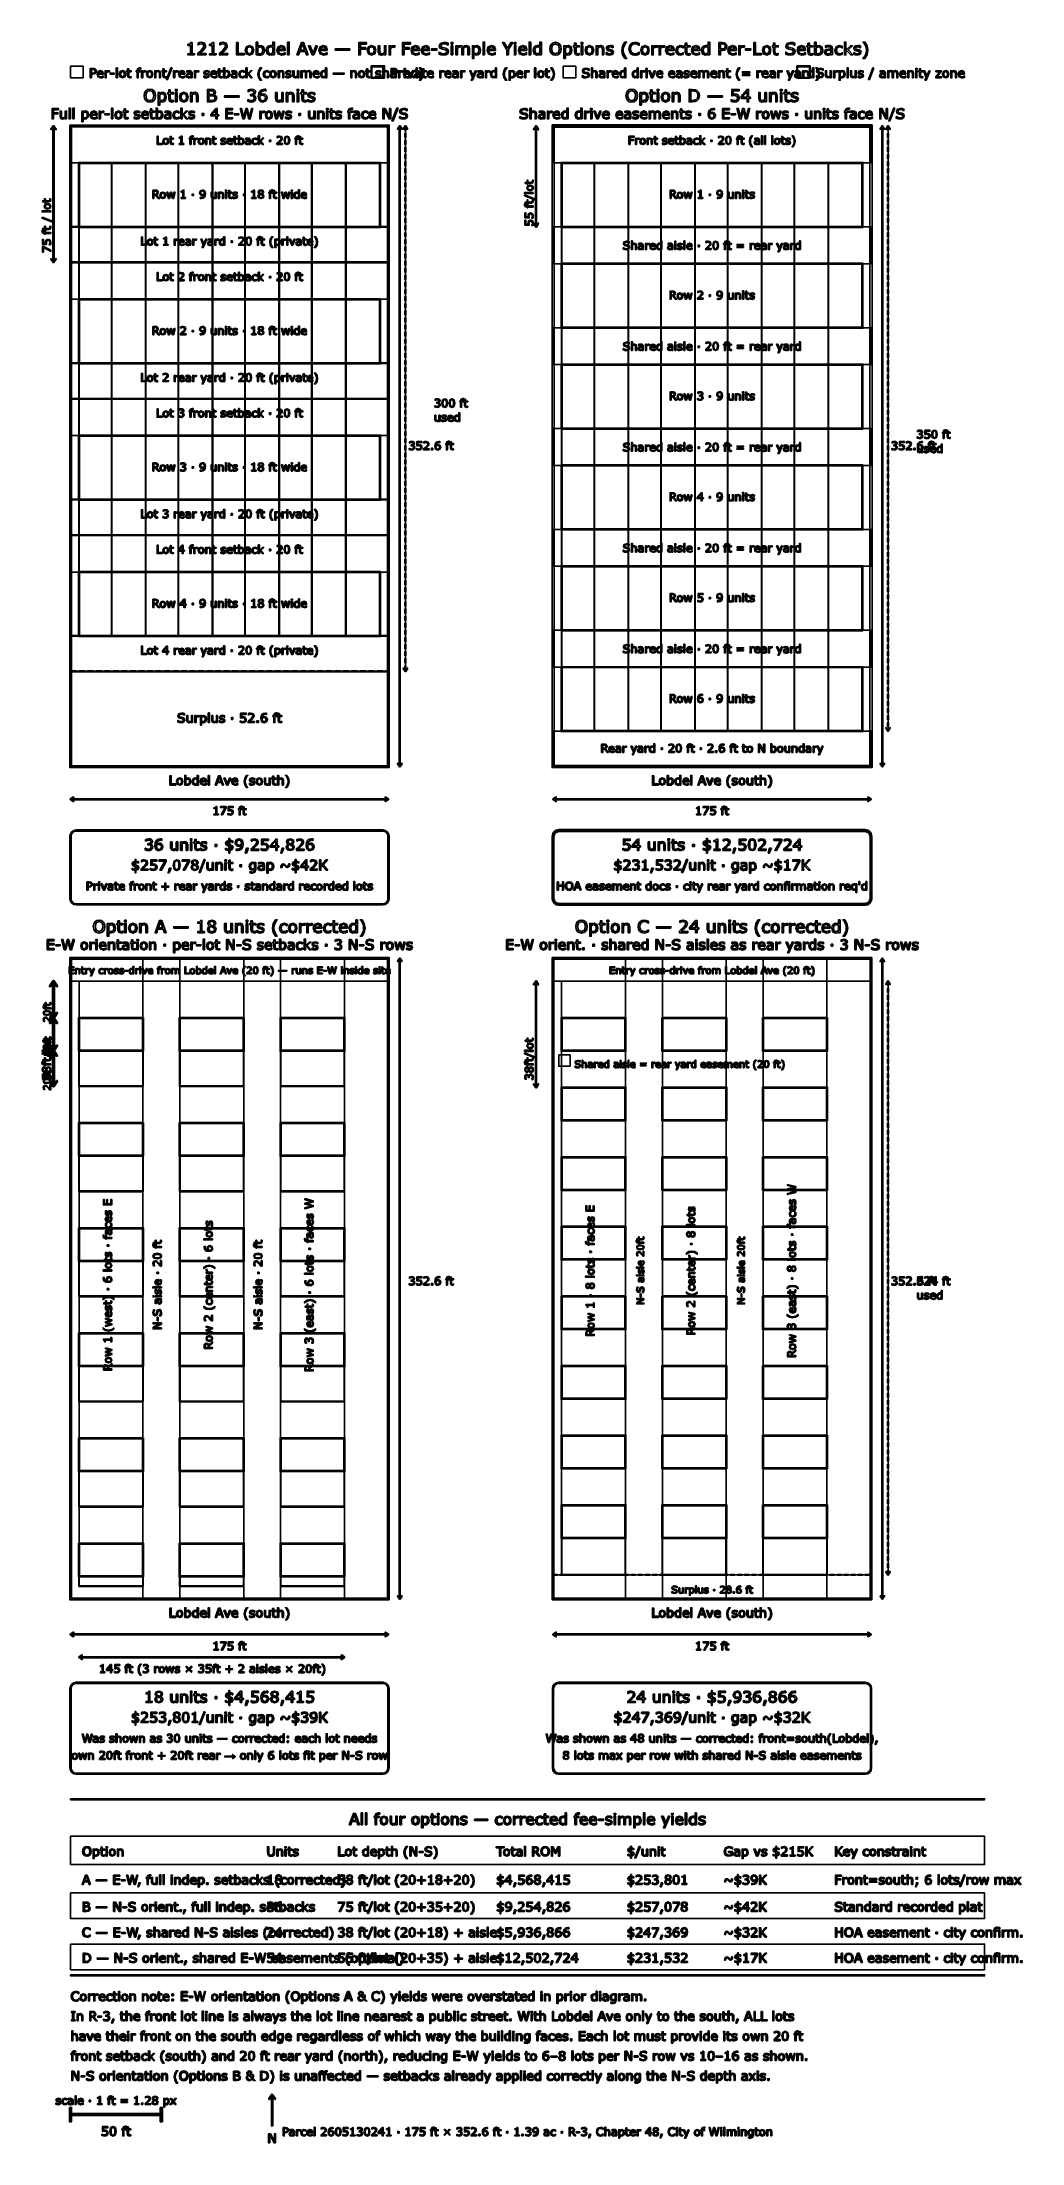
# Model space of a CAD drawing. Extents: x -1 to 182, y 89 to 480.
import ezdxf

# ---------------------------------------------------------------- set-up
doc = ezdxf.new("R2010")
doc.units = 0
doc.header["$MEASUREMENT"] = 0
doc.layers.add('Layer 1', color=7, linetype='Continuous')

msp = doc.modelspace()

# ---------------------------------------------------------------- linework, layer by layer
at = {"layer": 'Layer 1', "color": 7}
for points in [[(27.892319, 477.837838), (26.642786, 477.837838), (26.642786, 478.073482), (27.123374, 478.073482), (27.123374, 479.620673), (26.642786, 479.620673), (26.642786, 479.831512), (26.852074, 479.847015), (27.021055, 479.895074), (27.132677, 479.992743), (27.180736, 480.153973), (27.42103, 480.153973), (27.42103, 478.073482), (27.892319, 478.073482), (27.892319, 477.837838)], [(30.042574, 477.837838), (28.479881, 477.837838), (28.479881, 478.161849), (28.80544, 478.440901), (29.110848, 478.718403), (29.518575, 479.175739), (29.628645, 479.543158), (29.509273, 479.823761), (29.17906, 479.92608), (28.873654, 479.876471), (28.552744, 479.724542), (28.53724, 479.724542), (28.53724, 480.050103), (28.830244, 480.149322), (29.186812, 480.19428), (29.743368, 480.022198), (29.944903, 479.558661), (29.910799, 479.312165), (29.81313, 479.096674), (29.670504, 478.907539), (29.473615, 478.70135), (29.131001, 478.385091), (28.800791, 478.102938), (30.042574, 478.102938), (30.042574, 477.837838)], [(31.929276, 477.837838), (30.679743, 477.837838), (30.679743, 478.073482), (31.160331, 478.073482), (31.160331, 479.620673), (30.679743, 479.620673), (30.679743, 479.831512), (30.889031, 479.847015), (31.058015, 479.895074), (31.169634, 479.992743), (31.217693, 480.153973), (31.457987, 480.153973), (31.457987, 478.073482), (31.929276, 478.073482), (31.929276, 477.837838)], [(34.079531, 477.837838), (32.516838, 477.837838), (32.516838, 478.161849), (32.842399, 478.440901), (33.147805, 478.718403), (33.555533, 479.175739), (33.665602, 479.543158), (33.54623, 479.823761), (33.21602, 479.92608), (32.910612, 479.876471), (32.589701, 479.724542), (32.574197, 479.724542), (32.574197, 480.050103), (32.867204, 480.149322), (33.223769, 480.19428), (33.780325, 480.022198), (33.981863, 479.558661), (33.947756, 479.312165), (33.850088, 479.096674), (33.707461, 478.907539), (33.510575, 478.70135), (33.167961, 478.385091), (32.837748, 478.102938), (34.079531, 478.102938), (34.079531, 477.837838)], [(37.172361, 477.837838), (35.711987, 477.837838), (35.711987, 480.146221), (36.018946, 480.146221), (36.018946, 478.110689), (37.172361, 478.110689), (37.172361, 477.837838)], [(38.931941, 478.7029), (38.714901, 478.034725), (38.133541, 477.789779), (37.549082, 478.034725), (37.333593, 478.7029), (37.549082, 479.371076), (38.133541, 479.617572), (38.714901, 479.371076), (38.931941, 478.7029), (38.931941, 478.7029)], [(38.631184, 478.7029), (38.499411, 479.202094), (38.133541, 479.366425), (37.764572, 479.202094), (37.634347, 478.7029), (37.766122, 478.208358), (38.133541, 478.040926), (38.497861, 478.206807), (38.631184, 478.7029), (38.631184, 478.7029)], [(40.907011, 478.716854), (40.845001, 478.326181), (40.680671, 478.034726), (40.438823, 477.850242), (40.14892, 477.78978), (39.89157, 477.825437), (39.67453, 477.918454), (39.655928, 477.837838), (39.383076, 477.837838), (39.383076, 480.250091), (39.67453, 480.250091), (39.67453, 479.388129), (39.934981, 479.55246), (40.245038, 479.617572), (40.72873, 479.381928), (40.907011, 478.716853), (40.907011, 478.716854)], [(40.606257, 478.709102), (40.503937, 479.17884), (40.173724, 479.340071), (39.916375, 479.28426), (39.67453, 479.143184), (39.67453, 478.150997), (39.886922, 478.073483), (40.090008, 478.051779), (40.468279, 478.209909), (40.606257, 478.709102), (40.606257, 478.709102)], [(42.765812, 477.837838), (42.474356, 477.837838), (42.474356, 478.019222), (42.212358, 477.85024), (41.916252, 477.789779), (41.42326, 478.028524), (41.241875, 478.690498), (41.303885, 479.082722), (41.47442, 479.375727), (41.719365, 479.55556), (42.010819, 479.617572), (42.252664, 479.588117), (42.474356, 479.49975), (42.474356, 480.250091), (42.765812, 480.250091), (42.765812, 477.837838)], [(42.474356, 478.264168), (42.474356, 479.257905), (42.263517, 479.330768), (42.060429, 479.350922), (41.679056, 479.18039), (41.542632, 478.696699), (41.648052, 478.226961), (41.986015, 478.067281), (42.237162, 478.121541), (42.474356, 478.264168), (42.474356, 478.264168)], [(44.788941, 478.673445), (43.51305, 478.673445), (43.561109, 478.394393), (43.692885, 478.200606), (43.88357, 478.088985), (44.128518, 478.051778), (44.483533, 478.121541), (44.739332, 478.261067), (44.754836, 478.261067), (44.754836, 477.943258), (44.454079, 477.839388), (44.131619, 477.79753), (43.458795, 478.030074), (43.216948, 478.693599), (43.447942, 479.367975), (44.058755, 479.617572), (44.598259, 479.412934), (44.788944, 478.831574), (44.788941, 478.673445)], [(44.505237, 478.896687), (44.388966, 479.251703), (44.043251, 479.377277), (43.669631, 479.239301), (43.51305, 478.896687), (44.505237, 478.896687)], [(45.525328, 477.837838), (45.233874, 477.837838), (45.233874, 480.250091), (45.525328, 480.250091), (45.525328, 477.837838)], [(49.061544, 477.837838), (48.734432, 477.837838), (48.508089, 478.481209), (47.509701, 478.481209), (47.283358, 477.837838), (46.971751, 477.837838), (47.812008, 480.146221), (48.221286, 480.146221), (49.061544, 477.837838)], [(48.413522, 478.744758), (48.008895, 479.878021), (47.60272, 478.744758), (48.413522, 478.744758)], [(50.80872, 479.569513), (50.107991, 477.837838), (49.814983, 477.837838), (49.118903, 479.569513), (49.435164, 479.569513), (49.971564, 478.191304), (50.503315, 479.569513), (50.80872, 479.569513)], [(52.61171, 478.673445), (51.33582, 478.673445), (51.383879, 478.394393), (51.515654, 478.200606), (51.706339, 478.088985), (51.951285, 478.051778), (52.306302, 478.121541), (52.562101, 478.261067), (52.577606, 478.261067), (52.577606, 477.943258), (52.276849, 477.839388), (51.954388, 477.79753), (51.281562, 478.030074), (51.039717, 478.693599), (51.270711, 479.367975), (51.881525, 479.617572), (52.421025, 479.412934), (52.611713, 478.831574), (52.61171, 478.673445)], [(52.328006, 478.896687), (52.211735, 479.251703), (51.86602, 479.377277), (51.4924, 479.239301), (51.33582, 478.896687), (52.328006, 478.896687)], [(56.82075, 478.724604), (54.120143, 478.724604), (54.120143, 478.972651), (56.82075, 478.972651), (56.82075, 478.724604)], [(59.958537, 479.87337), (58.791168, 479.87337), (58.791168, 479.222248), (59.794208, 479.222248), (59.794208, 478.949397), (58.791168, 478.949397), (58.791168, 477.837838), (58.484212, 477.837838), (58.484212, 480.146221), (59.958537, 480.146221), (59.958537, 479.87337)], [(61.684013, 478.7029), (61.466973, 478.034725), (60.885612, 477.789779), (60.301154, 478.034725), (60.085662, 478.7029), (60.301154, 479.371076), (60.885612, 479.617572), (61.466973, 479.371076), (61.684013, 478.7029), (61.684013, 478.7029)], [(63.570717, 477.837838), (63.279263, 477.837838), (63.279263, 478.030074), (62.997109, 477.851791), (62.699453, 477.789779), (62.274673, 477.95566), (62.122744, 478.445552), (62.122744, 479.569513), (62.414198, 479.569513), (62.414198, 478.583528), (62.426607, 478.357186), (62.479318, 478.197506), (62.587836, 478.098287), (62.781625, 478.067281), (63.028121, 478.126192), (63.279268, 478.27657), (63.279268, 479.569513), (63.570722, 479.569513), (63.570717, 477.837838)], [(65.224877, 479.251703), (65.209372, 479.251703), (65.082248, 479.273407), (64.938071, 479.281159), (64.677621, 479.220698), (64.435777, 479.067219), (64.435777, 477.837838), (64.144322, 477.837838), (64.144322, 479.569513), (64.435777, 479.569513), (64.435777, 479.313715), (64.741185, 479.510602), (65.012485, 479.569513), (65.122555, 479.564862), (65.224874, 479.55091), (65.224877, 479.251703)], [(68.11307, 479.87337), (66.945701, 479.87337), (66.945701, 479.222248), (67.948738, 479.222248), (67.948738, 478.949397), (66.945701, 478.949397), (66.945701, 477.837838), (66.638742, 477.837838), (66.638742, 480.146221), (68.11307, 480.146221), (68.11307, 479.87337)], [(69.812188, 478.673445), (68.5363, 478.673445), (68.584359, 478.394393), (68.716132, 478.200606), (68.906819, 478.088985), (69.151765, 478.051778), (69.50678, 478.121541), (69.762578, 478.261067), (69.778083, 478.261067), (69.778083, 477.943258), (69.477326, 477.839388), (69.154866, 477.79753), (68.482039, 478.030074), (68.240194, 478.693599), (68.471186, 479.367975), (69.082002, 479.617572), (69.621503, 479.412934), (69.812188, 478.831574), (69.812188, 478.673445)], [(69.528486, 478.896687), (69.412212, 479.251703), (69.066498, 479.377277), (68.692877, 479.239301), (68.5363, 478.896687), (69.528486, 478.896687)], [(71.703543, 478.673445), (70.427653, 478.673445), (70.475712, 478.394393), (70.607487, 478.200606), (70.798172, 478.088985), (71.04312, 478.051778), (71.398135, 478.121541), (71.653934, 478.261067), (71.669439, 478.261067), (71.669439, 477.943258), (71.368682, 477.839388), (71.046221, 477.79753), (70.373397, 478.030074), (70.13155, 478.693599), (70.362544, 479.367975), (70.973358, 479.617572), (71.512861, 479.412934), (71.703546, 478.831574), (71.703543, 478.673445)], [(71.419839, 478.896687), (71.303568, 479.251703), (70.957853, 479.377277), (70.584233, 479.239301), (70.427653, 478.896687), (71.419839, 478.896687)], [(73.063148, 478.707551), (72.095767, 478.707551), (72.095767, 478.988154), (73.063148, 478.988154), (73.063148, 478.707551)], [(75.256811, 478.496712), (75.193248, 478.230062), (75.018065, 478.00682), (74.728161, 477.851791), (74.331287, 477.79598), (73.881702, 477.842489), (73.477075, 477.980465), (73.477075, 478.364937), (73.498771, 478.364937), (73.903395, 478.140145), (74.334377, 478.06108), (74.77776, 478.16805), (74.937441, 478.453304), (74.861476, 478.679646), (74.633583, 478.792817), (74.380885, 478.843977), (74.094083, 478.895137), (73.638296, 479.116828), (73.491019, 479.527655), (73.735964, 480.002044), (74.357631, 480.188079), (74.804115, 480.14157), (75.163781, 480.026849), (75.163781, 479.664081), (75.142085, 479.664081), (74.79482, 479.848565), (74.356089, 479.922979), (73.959214, 479.82066), (73.810386, 479.557111), (73.8848, 479.330768), (74.146798, 479.205195), (74.428952, 479.152485), (74.739012, 479.088923), (75.126583, 478.882734), (75.256808, 478.496712), (75.256811, 478.496712)], [(76.039707, 479.859417), (75.711045, 479.859417), (75.711045, 480.161724), (76.039707, 480.161724), (76.039707, 479.859417)], [(76.021104, 477.837838), (75.72965, 477.837838), (75.72965, 479.569513), (76.021104, 479.569513), (76.021104, 477.837838)], [(79.124787, 477.837838), (78.83333, 477.837838), (78.83333, 478.823823), (78.822482, 479.039314), (78.780625, 479.205195), (78.678306, 479.305964), (78.486068, 479.34007), (78.241122, 479.278058), (77.996177, 479.123029), (78.003929, 479.039314), (78.007024, 478.946296), (78.007024, 477.837838), (77.71557, 477.837838), (77.71557, 478.823823), (77.704722, 479.040864), (77.662865, 479.206745), (77.560546, 479.305964), (77.36831, 479.34007), (77.128014, 479.281159), (76.88927, 479.130781), (76.88927, 477.837838), (76.597816, 477.837838), (76.597816, 479.569513), (76.88927, 479.569513), (76.88927, 479.377277), (77.16057, 479.55401), (77.450474, 479.617572), (77.74968, 479.543158), (77.934166, 479.336969), (78.256627, 479.55091), (78.568234, 479.617572), (78.988363, 479.443939), (79.12479, 478.961799), (79.124787, 477.837838)], [(81.209929, 478.724604), (81.149466, 478.338582), (80.978934, 478.044027), (80.73709, 477.865743), (80.444085, 477.803732), (80.199137, 477.833187), (79.977445, 477.924654), (79.977445, 477.199118), (79.685991, 477.199118), (79.685991, 479.569513), (79.977445, 479.569513), (79.977445, 479.388129), (80.237896, 479.55091), (80.547953, 479.617572), (81.034746, 479.380378), (81.209929, 478.724604), (81.209929, 478.724604)], [(80.909172, 478.716852), (80.802201, 479.18504), (80.473539, 479.340069), (80.220843, 479.285809), (79.977445, 479.143182), (79.977445, 478.161848), (80.189837, 478.085884), (80.392925, 478.06573), (80.772745, 478.230061), (80.909172, 478.716853), (80.909172, 478.716852)], [(81.958717, 477.837838), (81.667263, 477.837838), (81.667263, 480.250091), (81.958717, 480.250091), (81.958717, 477.837838)], [(83.984949, 478.673445), (82.709059, 478.673445), (82.757117, 478.394393), (82.888893, 478.200606), (83.079578, 478.088985), (83.324524, 478.051778), (83.679541, 478.121541), (83.93534, 478.261067), (83.950844, 478.261067), (83.950844, 477.943258), (83.650088, 477.839388), (83.327627, 477.79753), (82.654801, 478.030074), (82.412956, 478.693599), (82.64395, 479.367975), (83.254764, 479.617572), (83.794264, 479.412934), (83.984952, 478.831574), (83.984949, 478.673445)], [(83.701245, 478.896687), (83.584974, 479.251703), (83.239259, 479.377277), (82.865639, 479.239301), (82.709059, 478.896687), (83.701245, 478.896687)], [(87.200252, 480.146221), (86.3879, 478.850178), (86.3879, 477.837838), (86.080941, 477.837838), (86.080941, 478.817622), (85.265489, 480.146221), (85.605002, 480.146221), (86.235971, 479.113727), (86.87314, 480.146221), (87.200252, 480.146221)], [(87.809518, 479.859417), (87.480855, 479.859417), (87.480855, 480.161724), (87.809518, 480.161724), (87.809518, 479.859417)], [(87.790912, 477.837838), (87.499458, 477.837838), (87.499458, 479.569513), (87.790912, 479.569513), (87.790912, 477.837838)], [(89.817144, 478.673445), (88.541254, 478.673445), (88.589313, 478.394393), (88.721088, 478.200606), (88.911773, 478.088985), (89.156719, 478.051778), (89.511736, 478.121541), (89.767535, 478.261067), (89.78304, 478.261067), (89.78304, 477.943258), (89.482283, 477.839388), (89.159822, 477.79753), (88.486996, 478.030074), (88.245151, 478.693599), (88.476145, 479.367975), (89.086959, 479.617572), (89.626459, 479.412934), (89.817147, 478.831574), (89.817144, 478.673445)], [(89.53344, 478.896687), (89.417169, 479.251703), (89.071454, 479.377277), (88.697834, 479.239301), (88.541254, 478.896687), (89.53344, 478.896687)], [(92.534803, 477.837838), (92.243349, 477.837838), (92.243349, 478.019222), (91.981349, 477.85024), (91.685243, 477.789779), (91.192251, 478.028524), (91.010869, 478.690498), (91.072879, 479.082722), (91.243411, 479.375727), (91.488356, 479.55556), (91.779813, 479.617572), (92.021658, 479.588117), (92.243349, 479.49975), (92.243349, 480.250091), (92.534803, 480.250091), (92.534803, 477.837838)], [(92.243349, 478.264168), (92.243349, 479.257905), (92.032508, 479.330768), (91.829422, 479.350922), (91.44805, 479.18039), (91.311623, 478.696699), (91.417043, 478.226961), (91.755008, 478.067281), (92.006153, 478.121541), (92.243349, 478.264168), (92.243349, 478.264168)], [(95.968699, 479.881122), (96.184189, 479.5013), (96.260153, 478.991255), (96.182638, 478.479658), (95.968699, 478.104488), (95.630734, 477.868844), (95.187351, 477.789779), (94.743968, 477.870394), (94.406006, 478.104488), (94.190513, 478.481209), (94.1161, 478.991255), (94.190513, 479.496649), (94.407556, 479.881122), (94.745519, 480.113665), (95.187351, 480.19428), (95.632284, 480.112115), (95.968699, 479.881122), (95.968699, 479.881122)], [(95.940794, 478.991255), (95.739255, 479.684235), (95.188902, 479.929181), (94.635447, 479.684235), (94.435459, 478.991255), (94.640098, 478.295174), (95.188902, 478.054879), (95.736154, 478.295174), (95.940794, 478.991255), (95.940794, 478.991255)], [(98.247627, 478.724604), (98.187164, 478.338582), (98.016632, 478.044027), (97.774788, 477.865743), (97.481783, 477.803732), (97.236837, 477.833187), (97.015143, 477.924654), (97.015143, 477.199118), (96.723689, 477.199118), (96.723689, 479.569513), (97.015143, 479.569513), (97.015143, 479.388129), (97.275594, 479.55091), (97.58565, 479.617572), (98.072444, 479.380378), (98.247627, 478.724604), (98.247627, 478.724604)], [(97.94687, 478.716852), (97.839899, 479.18504), (97.511237, 479.340069), (97.258541, 479.285809), (97.015143, 479.143182), (97.015143, 478.161848), (97.227535, 478.085884), (97.430623, 478.06573), (97.810443, 478.230061), (97.94687, 478.716853), (97.94687, 478.716852)], [(99.601029, 477.85334), (99.421195, 477.817683), (99.249113, 477.803732), (98.846039, 477.946358), (98.708062, 478.403694), (98.708062, 479.324567), (98.511175, 479.324567), (98.511175, 479.569513), (98.708062, 479.569513), (98.708062, 480.067156), (98.999516, 480.067156), (98.999516, 479.569513), (99.601029, 479.569513), (99.601029, 479.324567), (98.999516, 479.324567), (98.999516, 478.535469), (99.005707, 478.321529), (99.049115, 478.178902), (99.142134, 478.087435), (99.325067, 478.05953), (99.473895, 478.079683), (99.585517, 478.11534), (99.601022, 478.11534), (99.601029, 477.85334)], [(100.266104, 479.859416), (99.937444, 479.859416), (99.937444, 480.161724), (100.266104, 480.161724), (100.266104, 479.859416)], [(100.247501, 477.837838), (99.956047, 477.837838), (99.956047, 479.569513), (100.247501, 479.569513), (100.247501, 477.837838)], [(102.300086, 478.7029), (102.083046, 478.034725), (101.501688, 477.789779), (100.917227, 478.034725), (100.701737, 478.7029), (100.917227, 479.371076), (101.501688, 479.617572), (102.083046, 479.371076), (102.300086, 478.7029), (102.300086, 478.7029)], [(101.999331, 478.7029), (101.867556, 479.202094), (101.501688, 479.366425), (101.132716, 479.202094), (101.002494, 478.7029), (101.134267, 478.208358), (101.501688, 478.040926), (101.866005, 478.206807), (101.999331, 478.7029), (101.999331, 478.7029)], [(104.199194, 477.837838), (103.90774, 477.837838), (103.90774, 478.823823), (103.893796, 479.047065), (103.842626, 479.211396), (103.731006, 479.307514), (103.541869, 479.34007), (103.292272, 479.281159), (103.042675, 479.130781), (103.042675, 477.837838), (102.751221, 477.837838), (102.751221, 479.569513), (103.042675, 479.569513), (103.042675, 479.377277), (103.324829, 479.55401), (103.624035, 479.617572), (104.051916, 479.44859), (104.199194, 478.961799), (104.199194, 477.837838)], [(105.99753, 478.337032), (105.800643, 477.947909), (105.265794, 477.79598), (104.912327, 477.840939), (104.644127, 477.941707), (104.644127, 478.268819), (104.659632, 478.268819), (104.96659, 478.102938), (105.290601, 478.042476), (105.591358, 478.104488), (105.699877, 478.299825), (105.640967, 478.454854), (105.414624, 478.544771), (105.251842, 478.577327), (105.07046, 478.617634), (104.746449, 478.794367), (104.651882, 479.082722), (104.695289, 479.28426), (104.830163, 479.453241), (105.050307, 479.567963), (105.351061, 479.611371), (105.664221, 479.572614), (105.92932, 479.481146), (105.92932, 479.169538), (105.913816, 479.169538), (105.642515, 479.307514), (105.329355, 479.364875), (105.059604, 479.302863), (104.949535, 479.121479), (105.016197, 478.960249), (105.227035, 478.871882), (105.406869, 478.834675), (105.5743, 478.800569), (105.887461, 478.640889), (105.99753, 478.337032), (105.99753, 478.337032)], [(108.457842, 477.199118), (108.102825, 477.199118), (107.676497, 477.885897), (107.524568, 478.724604), (107.676497, 479.563312), (108.102825, 480.250091), (108.457842, 480.250091), (108.457842, 480.234588), (108.217548, 479.972589), (108.006707, 479.628424), (107.854778, 479.208295), (107.797419, 478.724604), (107.85323, 478.239363), (108.006707, 477.820785), (108.219098, 477.47662), (108.457842, 477.214621), (108.457842, 477.199118)], [(110.778629, 478.005269), (110.6236, 477.935506), (110.443765, 477.867293), (110.237576, 477.817684), (109.99418, 477.79598), (109.536846, 477.865744), (109.180278, 478.087435), (108.947733, 478.461055), (108.864019, 478.989704), (108.944635, 479.49975), (109.177177, 479.879572), (109.532195, 480.109015), (109.995731, 480.188079), (110.36625, 480.143121), (110.778629, 479.984991), (110.778629, 479.620673), (110.755372, 479.620673), (110.377101, 479.853217), (109.975575, 479.92608), (109.659316, 479.86872), (109.409719, 479.693537), (109.242288, 479.398981), (109.183376, 478.989704), (109.248488, 478.571126), (109.419019, 478.285872), (109.671717, 478.11534), (109.978676, 478.06108), (110.394153, 478.137044), (110.75692, 478.364937), (110.778616, 478.364937), (110.778629, 478.005269)], [(112.665334, 478.7029), (112.448291, 478.034725), (111.866933, 477.789779), (111.282472, 478.034725), (111.066982, 478.7029), (111.282472, 479.371076), (111.866933, 479.617572), (112.448291, 479.371076), (112.665334, 478.7029), (112.665334, 478.7029)], [(112.364577, 478.7029), (112.232801, 479.202094), (111.866933, 479.366425), (111.497964, 479.202094), (111.367739, 478.7029), (111.499515, 478.208358), (111.866933, 478.040926), (112.231251, 478.206807), (112.364577, 478.7029), (112.364577, 478.7029)], [(114.197021, 479.251703), (114.181516, 479.251703), (114.054394, 479.273407), (113.910215, 479.281159), (113.649768, 479.220698), (113.407923, 479.067219), (113.407923, 477.837838), (113.116466, 477.837838), (113.116466, 479.569513), (113.407923, 479.569513), (113.407923, 479.313715), (113.713328, 479.510602), (113.984629, 479.569513), (114.094701, 479.564862), (114.197021, 479.55091), (114.197021, 479.251703)], [(115.551974, 479.251703), (115.536469, 479.251703), (115.409345, 479.273407), (115.265169, 479.281159), (115.004718, 479.220698), (114.762874, 479.067219), (114.762874, 477.837838), (114.47142, 477.837838), (114.47142, 479.569513), (114.762876, 479.569513), (114.762876, 479.313715), (115.068284, 479.510602), (115.339585, 479.569513), (115.449654, 479.564862), (115.551974, 479.55091), (115.551974, 479.251703)], [(117.275899, 478.673445), (116.000008, 478.673445), (116.048067, 478.394393), (116.179843, 478.200606), (116.370528, 478.088985), (116.615473, 478.051778), (116.970491, 478.121541), (117.22629, 478.261067), (117.241794, 478.261067), (117.241794, 477.943258), (116.941037, 477.839388), (116.618577, 477.79753), (115.94575, 478.030074), (115.703905, 478.693599), (115.9349, 479.367975), (116.545713, 479.617572), (117.085214, 479.412934), (117.275901, 478.831574), (117.275899, 478.673445)], [(116.992194, 478.896687), (116.875923, 479.251703), (116.530209, 479.377277), (116.156588, 479.239301), (116.000008, 478.896687), (116.992194, 478.896687)], [(118.998271, 477.946358), (118.720768, 477.837838), (118.443268, 477.799081), (118.099101, 477.853341), (117.830901, 478.020772), (117.655718, 478.302925), (117.593708, 478.70135), (117.82625, 479.367975), (118.443268, 479.609821), (118.734722, 479.567963), (118.998271, 479.465644), (118.998271, 479.141633), (118.982766, 479.141633), (118.706814, 479.301313), (118.430862, 479.357123), (118.038639, 479.189692), (117.896013, 478.70135), (118.035538, 478.21921), (118.430862, 478.051778), (118.610696, 478.075032), (118.775026, 478.135494), (118.894398, 478.203707), (118.982766, 478.267269), (118.998271, 478.267269), (118.998271, 477.946358)], [(120.27106, 477.853341), (120.091226, 477.817684), (119.919144, 477.803733), (119.516068, 477.946359), (119.378093, 478.403695), (119.378093, 479.324567), (119.181206, 479.324567), (119.181206, 479.569513), (119.378093, 479.569513), (119.378093, 480.067156), (119.669547, 480.067156), (119.669547, 479.569513), (120.27106, 479.569513), (120.27106, 479.324567), (119.669547, 479.324567), (119.669547, 478.535469), (119.675738, 478.321529), (119.719146, 478.178902), (119.812162, 478.087435), (119.995098, 478.05953), (120.143926, 478.079683), (120.255548, 478.11534), (120.271052, 478.11534), (120.27106, 477.853341)], [(122.072498, 478.673445), (120.79661, 478.673445), (120.844668, 478.394393), (120.976441, 478.200606), (121.167129, 478.088985), (121.412075, 478.051778), (121.767092, 478.121541), (122.022888, 478.261067), (122.038393, 478.261067), (122.038393, 477.943258), (121.737636, 477.839388), (121.415175, 477.79753), (120.742349, 478.030074), (120.500504, 478.693599), (120.731496, 479.367975), (121.342312, 479.617572), (121.881813, 479.412934), (122.072498, 478.831574), (122.072498, 478.673445)], [(121.788796, 478.896687), (121.672522, 479.251703), (121.326807, 479.377277), (120.953187, 479.239301), (120.79661, 478.896687), (121.788796, 478.896687)], [(123.918895, 477.837838), (123.627441, 477.837838), (123.627441, 478.019222), (123.365441, 477.85024), (123.069335, 477.789779), (122.576343, 478.028524), (122.394958, 478.690498), (122.456971, 479.082722), (122.627503, 479.375727), (122.872448, 479.55556), (123.163902, 479.617572), (123.40575, 479.588117), (123.627441, 479.49975), (123.627441, 480.250091), (123.918895, 480.250091), (123.918895, 477.837838)], [(123.627441, 478.264168), (123.627441, 479.257905), (123.4166, 479.330768), (123.213512, 479.350922), (122.832142, 479.18039), (122.695715, 478.696699), (122.801135, 478.226961), (123.139098, 478.067281), (123.390245, 478.121541), (123.627441, 478.264168), (123.627441, 478.264168)], [(127.14195, 479.44859), (127.087689, 479.163337), (126.938862, 478.936994), (126.656708, 478.75716), (126.245882, 478.698249), (125.938923, 478.698249), (125.938923, 477.837838), (125.631967, 477.837838), (125.631967, 480.146221), (126.258285, 480.146221), (126.610199, 480.110565), (126.865998, 480.002044), (127.069087, 479.781903), (127.14195, 479.44859), (127.14195, 479.44859)], [(126.822591, 479.440839), (126.780731, 479.648578), (126.653609, 479.792755), (126.483075, 479.860968), (126.242781, 479.882672), (125.938923, 479.882672), (125.938923, 478.960249), (126.197823, 478.960249), (126.50013, 478.992805), (126.689265, 479.099775), (126.791584, 479.256354), (126.822591, 479.440839), (126.822591, 479.440839)], [(128.895328, 478.673445), (127.61944, 478.673445), (127.667499, 478.394393), (127.799272, 478.200606), (127.98996, 478.088985), (128.234906, 478.051778), (128.589923, 478.121541), (128.845719, 478.261067), (128.861224, 478.261067), (128.861224, 477.943258), (128.560467, 477.839388), (128.238006, 477.79753), (127.56518, 478.030074), (127.323335, 478.693599), (127.554327, 479.367975), (128.165143, 479.617572), (128.704644, 479.412934), (128.895328, 478.831574), (128.895328, 478.673445)], [(128.611627, 478.896687), (128.495353, 479.251703), (128.149638, 479.377277), (127.776018, 479.239301), (127.61944, 478.896687), (128.611627, 478.896687)], [(130.417715, 479.251703), (130.402211, 479.251703), (130.275089, 479.273407), (130.13091, 479.281159), (129.870462, 479.220698), (129.628618, 479.067219), (129.628618, 477.837838), (129.337161, 477.837838), (129.337161, 479.569513), (129.628618, 479.569513), (129.628618, 479.313715), (129.934023, 479.510602), (130.205324, 479.569513), (130.315396, 479.564862), (130.417715, 479.55091), (130.417715, 479.251703)], [(131.578883, 478.707551), (130.611501, 478.707551), (130.611501, 478.988154), (131.578883, 478.988154), (131.578883, 478.707551)], [(133.586509, 477.837838), (132.126136, 477.837838), (132.126136, 480.146221), (132.433094, 480.146221), (132.433094, 478.110689), (133.586509, 478.110689), (133.586509, 477.837838)], [(135.34609, 478.7029), (135.129049, 478.034725), (134.547689, 477.789779), (133.963231, 478.034725), (133.747741, 478.7029), (133.963231, 479.371076), (134.547689, 479.617572), (135.129049, 479.371076), (135.34609, 478.7029), (135.34609, 478.7029)], [(135.045333, 478.7029), (134.91356, 479.202094), (134.547689, 479.366425), (134.17872, 479.202094), (134.048495, 478.7029), (134.180271, 478.208358), (134.547689, 478.040926), (134.912009, 478.206807), (135.045333, 478.7029), (135.045333, 478.7029)], [(136.696394, 477.853341), (136.51656, 477.817684), (136.344478, 477.803733), (135.941401, 477.946359), (135.803427, 478.403695), (135.803427, 479.324567), (135.60654, 479.324567), (135.60654, 479.569513), (135.803427, 479.569513), (135.803427, 480.067156), (136.094881, 480.067156), (136.094881, 479.569513), (136.696394, 479.569513), (136.696394, 479.324567), (136.094881, 479.324567), (136.094881, 478.535469), (136.101072, 478.321529), (136.144479, 478.178902), (136.237496, 478.087435), (136.420431, 478.05953), (136.569259, 478.079683), (136.680879, 478.11534), (136.696384, 478.11534), (136.696394, 477.853341)], [(139.865188, 478.496712), (139.801628, 478.230062), (139.626445, 478.00682), (139.336538, 477.851791), (138.939664, 477.79598), (138.490079, 477.842489), (138.085455, 477.980465), (138.085455, 478.364937), (138.107151, 478.364937), (138.511778, 478.140145), (138.942757, 478.06108), (139.38614, 478.16805), (139.545821, 478.453304), (139.469856, 478.679646), (139.241963, 478.792817), (138.989265, 478.843977), (138.702463, 478.895137), (138.246676, 479.116828), (138.099398, 479.527655), (138.344344, 480.002044), (138.966011, 480.188079), (139.412495, 480.14157), (139.772164, 480.026849), (139.772164, 479.664081), (139.750468, 479.664081), (139.403203, 479.848565), (138.964468, 479.922979), (138.567594, 479.82066), (138.418766, 479.557111), (138.49318, 479.330768), (138.755181, 479.205195), (139.037332, 479.152485), (139.347392, 479.088923), (139.734963, 478.882734), (139.865188, 478.496712), (139.865188, 478.496712)], [(141.78445, 478.673445), (140.508559, 478.673445), (140.556618, 478.394393), (140.688393, 478.200606), (140.879078, 478.088985), (141.124024, 478.051778), (141.479041, 478.121541), (141.73484, 478.261067), (141.750345, 478.261067), (141.750345, 477.943258), (141.449588, 477.839388), (141.127128, 477.79753), (140.454301, 478.030074), (140.212456, 478.693599), (140.44345, 479.367975), (141.054264, 479.617572), (141.593765, 479.412934), (141.784452, 478.831574), (141.78445, 478.673445)], [(141.500745, 478.896687), (141.384474, 479.251703), (141.03876, 479.377277), (140.665139, 479.239301), (140.508559, 478.896687), (141.500745, 478.896687)], [(143.125452, 477.853341), (142.945617, 477.817684), (142.773535, 477.803733), (142.370459, 477.946359), (142.232484, 478.403695), (142.232484, 479.324567), (142.035594, 479.324567), (142.035594, 479.569513), (142.232484, 479.569513), (142.232484, 480.067156), (142.523938, 480.067156), (142.523938, 479.569513), (143.125452, 479.569513), (143.125452, 479.324567), (142.523938, 479.324567), (142.523938, 478.535469), (142.530129, 478.321529), (142.573537, 478.178902), (142.666553, 478.087435), (142.849489, 478.05953), (142.998317, 478.079683), (143.109936, 478.11534), (143.125441, 478.11534), (143.125452, 477.853341)], [(145.001303, 478.716853), (144.93929, 478.32618), (144.77496, 478.034725), (144.533115, 477.85024), (144.243209, 477.789779), (143.985862, 477.825436), (143.768822, 477.918453), (143.750217, 477.837838), (143.477365, 477.837838), (143.477365, 480.250091), (143.768822, 480.250091), (143.768822, 479.388129), (144.02927, 479.55246), (144.339329, 479.617572), (144.823019, 479.381928), (145.001303, 478.716853), (145.001303, 478.716853)], [(144.700546, 478.709101), (144.598226, 479.178839), (144.268014, 479.340069), (144.010667, 479.284259), (143.768822, 479.143182), (143.768822, 478.150996), (143.981211, 478.073481), (144.184299, 478.051778), (144.562571, 478.209907), (144.700546, 478.709101), (144.700546, 478.709101)], [(146.801189, 477.837838), (146.511286, 477.837838), (146.511286, 478.022323), (146.405865, 477.947909), (146.278741, 477.873495), (146.11131, 477.814584), (145.889619, 477.789779), (145.492744, 477.944808), (145.329965, 478.340132), (145.413679, 478.657942), (145.655526, 478.850178), (146.035346, 478.944746), (146.511286, 478.981953), (146.511286, 479.026911), (146.475628, 479.191242), (146.376409, 479.293561), (146.227581, 479.34162), (146.046199, 479.354023), (145.7904, 479.323017), (145.498946, 479.2362), (145.483442, 479.2362), (145.483442, 479.532306), (145.72994, 479.583466), (146.04775, 479.611371), (146.365559, 479.580365), (146.601202, 479.478046), (146.75003, 479.293561), (146.801189, 479.012959), (146.801189, 477.837838)], [(146.511286, 478.264168), (146.511286, 478.746309), (146.196578, 478.723054), (145.911323, 478.678096), (145.708234, 478.566475), (145.630722, 478.360286), (145.720638, 478.135494), (145.995039, 478.06108), (146.275643, 478.119991), (146.511286, 478.264168), (146.511286, 478.264168)], [(148.642936, 477.946358), (148.365433, 477.837838), (148.087931, 477.799081), (147.743766, 477.853341), (147.475566, 478.020772), (147.300383, 478.302925), (147.238373, 478.70135), (147.470915, 479.367975), (148.087931, 479.609821), (148.379387, 479.567963), (148.642936, 479.465644), (148.642936, 479.141633), (148.627431, 479.141633), (148.351479, 479.301313), (148.075527, 479.357123), (147.683304, 479.189692), (147.540678, 478.70135), (147.680203, 478.21921), (148.075527, 478.051778), (148.255361, 478.075032), (148.419691, 478.135494), (148.539063, 478.203707), (148.627431, 478.267269), (148.642936, 478.267269), (148.642936, 477.946358)], [(150.588552, 477.837838), (150.204079, 477.837838), (149.509548, 478.59593), (149.320414, 478.416097), (149.320414, 477.837838), (149.02896, 477.837838), (149.02896, 480.250091), (149.320414, 480.250091), (149.320414, 478.7029), (150.162222, 479.569513), (150.52964, 479.569513), (149.725038, 478.769563), (150.588552, 477.837838)], [(152.13264, 478.337032), (151.935753, 477.947909), (151.400904, 477.79598), (151.047437, 477.840939), (150.779237, 477.941707), (150.779237, 478.268819), (150.794742, 478.268819), (151.1017, 478.102938), (151.425711, 478.042476), (151.726468, 478.104488), (151.834987, 478.299825), (151.776077, 478.454854), (151.549735, 478.544771), (151.386953, 478.577327), (151.20557, 478.617634), (150.881559, 478.794367), (150.786992, 479.082722), (150.8304, 479.28426), (150.965273, 479.453241), (151.185417, 479.567963), (151.486171, 479.611371), (151.799332, 479.572614), (152.064431, 479.481146), (152.064431, 479.169538), (152.048926, 479.169538), (151.777625, 479.307514), (151.464465, 479.364875), (151.194714, 479.302863), (151.084645, 479.121479), (151.151307, 478.960249), (151.362145, 478.871882), (151.54198, 478.834675), (151.70941, 478.800569), (152.022571, 478.640889), (152.13264, 478.337032), (152.13264, 478.337032)], [(153.424033, 478.724604), (153.272104, 477.885897), (152.845776, 477.199118), (152.490758, 477.199118), (152.490758, 477.21462), (152.729502, 477.476619), (152.941894, 477.820784), (153.093822, 478.239363), (153.151181, 478.724604), (153.093822, 479.208294), (152.941894, 479.628423), (152.729502, 479.972588), (152.490758, 480.234587), (152.490758, 480.25009), (152.845776, 480.25009), (153.272104, 479.563311), (153.424033, 478.724604), (153.424033, 478.724604)], [(4.762494, 475.721174), (7.143741, 475.721174), (7.143741, 473.60451), (4.762494, 473.60451), (4.762494, 475.721174)], [(9.567104, 474.812574), (9.526409, 474.598634), (9.414788, 474.428877), (9.203173, 474.294002), (8.895053, 474.249819), (8.664835, 474.249819), (8.664835, 473.60451), (8.434617, 473.60451), (8.434617, 475.335797), (8.904355, 475.335797), (9.168292, 475.309055), (9.36014, 475.227665), (9.512457, 475.062559), (9.567104, 474.812574), (9.567104, 474.812574)], [(9.327584, 474.806761), (9.296191, 474.962566), (9.200848, 475.070699), (9.072949, 475.121858), (8.892728, 475.138135), (8.664835, 475.138135), (8.664835, 474.446318), (8.859009, 474.446318), (9.085739, 474.470736), (9.227591, 474.550964), (9.30433, 474.668398), (9.327584, 474.806762), (9.327584, 474.806761)], [(10.882139, 474.231216), (9.925221, 474.231216), (9.961266, 474.021927), (10.060097, 473.876587), (10.203111, 473.792871), (10.386821, 473.764966), (10.653083, 473.817288), (10.844932, 473.921933), (10.85656, 473.921933), (10.85656, 473.683576), (10.630993, 473.605674), (10.389147, 473.57428), (9.884528, 473.748688), (9.703144, 474.246331), (9.876389, 474.752114), (10.3345, 474.939311), (10.739126, 474.785833), (10.88214, 474.349813), (10.882139, 474.231216)], [(10.669361, 474.398647), (10.582157, 474.66491), (10.322871, 474.75909), (10.042656, 474.655608), (9.925221, 474.398647), (10.669361, 474.398647)], [(12.023928, 474.66491), (12.012302, 474.66491), (11.916959, 474.681187), (11.808826, 474.687), (11.61349, 474.641654), (11.432106, 474.526545), (11.432106, 473.60451), (11.213515, 473.60451), (11.213515, 474.903266), (11.432106, 474.903266), (11.432106, 474.711418), (11.661161, 474.859083), (11.864637, 474.903266), (11.94719, 474.899779), (12.023929, 474.889315), (12.023928, 474.66491)], [(12.894804, 474.256796), (12.169268, 474.256796), (12.169268, 474.467248), (12.894804, 474.467248), (12.894804, 474.256796)], [(13.508719, 473.60451), (13.290128, 473.60451), (13.290128, 475.4137), (13.508719, 475.4137), (13.508719, 473.60451)], [(15.048158, 474.253307), (14.885378, 473.752175), (14.449358, 473.568466), (14.011013, 473.752175), (13.849396, 474.253307), (14.011013, 474.754438), (14.449358, 474.939311), (14.885378, 474.754438), (15.048158, 474.253307), (15.048158, 474.253307)], [(14.822591, 474.253307), (14.72376, 474.627702), (14.449358, 474.75095), (14.172631, 474.627702), (14.074963, 474.253307), (14.173794, 473.8824), (14.449358, 473.756826), (14.722597, 473.881237), (14.822591, 474.253307), (14.822591, 474.253307)], [(16.060886, 473.616137), (15.92601, 473.589395), (15.796949, 473.57893), (15.494642, 473.6859), (15.39116, 474.028902), (15.39116, 474.719557), (15.243495, 474.719557), (15.243495, 474.903266), (15.39116, 474.903266), (15.39116, 475.276499), (15.609751, 475.276499), (15.609751, 474.903266), (16.060886, 474.903266), (16.060886, 474.719557), (15.609751, 474.719557), (15.609751, 474.127733), (15.614403, 473.967278), (15.646959, 473.860308), (15.716722, 473.791708), (15.853922, 473.77078), (15.965543, 473.785895), (16.049259, 473.812638), (16.060887, 473.812638), (16.060886, 473.616137)], [(17.860774, 475.202085), (17.849148, 475.202085), (17.754968, 475.223013), (17.652648, 475.234642), (17.44801, 475.171855), (17.385223, 474.94745), (17.385223, 474.903267), (17.779385, 474.903267), (17.779385, 474.719557), (17.392198, 474.719557), (17.392198, 473.60451), (17.173607, 473.60451), (17.173607, 474.719557), (17.025942, 474.719557), (17.025942, 474.903266), (17.173607, 474.903266), (17.173607, 474.946287), (17.288716, 475.300916), (17.621254, 475.425327), (17.752641, 475.41835), (17.860774, 475.402073), (17.860774, 475.202085)], [(18.809552, 474.664909), (18.797923, 474.664909), (18.702581, 474.681186), (18.594448, 474.686999), (18.399111, 474.641653), (18.217727, 474.526544), (18.217727, 473.60451), (17.999137, 473.60451), (17.999137, 474.903266), (18.217728, 474.903266), (18.217728, 474.711418), (18.446784, 474.859083), (18.650259, 474.903266), (18.732812, 474.899779), (18.809552, 474.889315), (18.809552, 474.664909)], [(20.122261, 474.253307), (19.95948, 473.752175), (19.523461, 473.568466), (19.085116, 473.752175), (18.923498, 474.253307), (19.085116, 474.754438), (19.523461, 474.939311), (19.95948, 474.754438), (20.122261, 474.253307), (20.122261, 474.253307)], [(19.896693, 474.253307), (19.797862, 474.627702), (19.523461, 474.75095), (19.246734, 474.627702), (19.149066, 474.253307), (19.247897, 473.8824), (19.523461, 473.756826), (19.7967, 473.881237), (19.896693, 474.253307), (19.896693, 474.253307)], [(21.54659, 473.60451), (21.327999, 473.60451), (21.327999, 474.343999), (21.317535, 474.51143), (21.279166, 474.634678), (21.19545, 474.706767), (21.053598, 474.731185), (20.8664, 474.687002), (20.679203, 474.574218), (20.679203, 473.60451), (20.460612, 473.60451), (20.460612, 474.903266), (20.679203, 474.903266), (20.679203, 474.759089), (20.890818, 474.891639), (21.115222, 474.939311), (21.436133, 474.812574), (21.546591, 474.447481), (21.54659, 473.60451)], [(22.641871, 473.616138), (22.506996, 473.589396), (22.377934, 473.578932), (22.075627, 473.685902), (21.972145, 474.028904), (21.972145, 474.719558), (21.82448, 474.719558), (21.82448, 474.903268), (21.972145, 474.903268), (21.972145, 475.2765), (22.190736, 475.2765), (22.190736, 474.903268), (22.641871, 474.903268), (22.641871, 474.719558), (22.190736, 474.719558), (22.190736, 474.127735), (22.195388, 473.96728), (22.227944, 473.86031), (22.297707, 473.791709), (22.434907, 473.770781), (22.546528, 473.785896), (22.630244, 473.812639), (22.641873, 473.812639), (22.641871, 473.616138)], [(23.690643, 475.413701), (22.856974, 473.251045), (22.655824, 473.251045), (23.486004, 475.413701), (23.690643, 475.413701)], [(24.797551, 474.664911), (24.785922, 474.664911), (24.69058, 474.681188), (24.582447, 474.687001), (24.38711, 474.641654), (24.205726, 474.526545), (24.205726, 473.60451), (23.987135, 473.60451), (23.987135, 474.903266), (24.205726, 474.903266), (24.205726, 474.711418), (24.434782, 474.859083), (24.638257, 474.903266), (24.72081, 474.899779), (24.79755, 474.889315), (24.797551, 474.664911)], [(26.090493, 474.231216), (25.133576, 474.231216), (25.169621, 474.021927), (25.268452, 473.876587), (25.411466, 473.792872), (25.595175, 473.764966), (25.861438, 473.817289), (26.053286, 473.921933), (26.064915, 473.921933), (26.064915, 473.683576), (25.839347, 473.605674), (25.597502, 473.574281), (25.092882, 473.748688), (24.911498, 474.246332), (25.084743, 474.752114), (25.542854, 474.939312), (25.94748, 474.785833), (26.090494, 474.349814), (26.090493, 474.231216)], [(25.877716, 474.398648), (25.790512, 474.664911), (25.531226, 474.759091), (25.251011, 474.655609), (25.133576, 474.398648), (25.877716, 474.398648)], [(27.431108, 473.60451), (27.213679, 473.60451), (27.213679, 473.742873), (27.134614, 473.687063), (27.039271, 473.631252), (26.913698, 473.587069), (26.747428, 473.568466), (26.449773, 473.684738), (26.327688, 473.981231), (26.390475, 474.219588), (26.571859, 474.363766), (26.856725, 474.434691), (27.213679, 474.462597), (27.213679, 474.496315), (27.186938, 474.619564), (27.112524, 474.696303), (27.000902, 474.732347), (26.864864, 474.74165), (26.673014, 474.718396), (26.454424, 474.653283), (26.442796, 474.653283), (26.442796, 474.875363), (26.627669, 474.913732), (26.866027, 474.934661), (27.104382, 474.911407), (27.281115, 474.834667), (27.392737, 474.696304), (27.431107, 474.485852), (27.431108, 473.60451)], [(27.213679, 473.924257), (27.213679, 474.285863), (26.977647, 474.268422), (26.763708, 474.234703), (26.61139, 474.150987), (26.553256, 473.996346), (26.620693, 473.827751), (26.826494, 473.771941), (27.036946, 473.816124), (27.213679, 473.924257), (27.213679, 473.924257)], [(28.662427, 474.664909), (28.650812, 474.664909), (28.55547, 474.681186), (28.447337, 474.686999), (28.252001, 474.641653), (28.070616, 474.526544), (28.070616, 473.60451), (27.852025, 473.60451), (27.852025, 474.903266), (28.070616, 474.903266), (28.070616, 474.711418), (28.299671, 474.859083), (28.503148, 474.903266), (28.585701, 474.899779), (28.66244, 474.889315), (28.662427, 474.664909)], [(30.633235, 473.978905), (30.485568, 473.687063), (30.084431, 473.573117), (29.819332, 473.606835), (29.61818, 473.682412), (29.61818, 473.927746), (29.629796, 473.927746), (29.860012, 473.803335), (30.103021, 473.757989), (30.328588, 473.804497), (30.409979, 473.951), (30.365794, 474.067272), (30.196038, 474.134709), (30.073954, 474.159128), (29.937916, 474.189359), (29.694907, 474.321909), (29.62398, 474.538174), (29.656537, 474.689328), (29.757692, 474.816064), (29.9228, 474.902105), (30.148368, 474.934661), (30.383235, 474.905593), (30.582062, 474.836993), (30.582062, 474.603286), (30.570446, 474.603286), (30.366971, 474.706768), (30.132101, 474.749789), (29.92979, 474.70328), (29.847235, 474.567242), (29.897233, 474.446319), (30.055361, 474.380044), (30.190238, 474.352139), (30.315812, 474.326559), (30.550682, 474.206799), (30.633235, 473.978907), (30.633235, 473.978905)], [(32.033146, 474.231215), (31.076228, 474.231215), (31.112273, 474.021926), (31.211105, 473.876586), (31.35412, 473.79287), (31.537828, 473.764965), (31.804091, 473.817287), (31.99594, 473.921932), (32.007555, 473.921932), (32.007555, 473.683575), (31.781988, 473.605673), (31.540143, 473.574279), (31.035522, 473.748687), (30.85414, 474.24633), (31.027384, 474.752113), (31.485496, 474.939311), (31.890123, 474.785832), (32.033135, 474.349813), (32.033146, 474.231215)], [(31.820368, 474.398647), (31.733164, 474.664909), (31.473878, 474.759089), (31.193664, 474.655607), (31.076228, 474.398647), (31.820368, 474.398647)], [(33.038897, 473.616137), (32.904023, 473.589395), (32.77496, 473.57893), (32.472655, 473.6859), (32.369172, 474.028902), (32.369172, 474.719557), (32.221508, 474.719557), (32.221508, 474.903266), (32.369172, 474.903266), (32.369172, 475.276499), (32.587762, 475.276499), (32.587762, 474.903266), (33.038897, 474.903266), (33.038897, 474.719557), (32.587762, 474.719557), (32.587762, 474.127733), (32.592419, 473.967278), (32.624976, 473.860308), (32.694738, 473.791708), (32.83194, 473.77078), (32.94356, 473.785895), (33.027277, 473.812638), (33.038892, 473.812638), (33.038897, 473.616137)], [(34.445786, 474.263771), (34.399277, 473.970766), (34.276029, 473.752175), (34.094647, 473.613812), (33.877218, 473.568466), (33.684207, 473.595208), (33.521425, 473.664971), (33.507474, 473.60451), (33.302835, 473.60451), (33.302835, 475.4137), (33.521425, 475.4137), (33.521425, 474.767228), (33.716762, 474.890477), (33.949306, 474.939311), (34.312073, 474.762577), (34.445786, 474.263771), (34.445786, 474.263771)], [(34.220221, 474.257958), (34.143481, 474.610262), (33.895821, 474.731185), (33.70281, 474.689327), (33.521425, 474.583519), (33.521425, 473.83938), (33.680717, 473.781244), (33.833035, 473.764967), (34.116737, 473.883564), (34.220221, 474.257959), (34.220221, 474.257958)], [(35.795704, 473.60451), (35.578275, 473.60451), (35.578275, 473.742873), (35.49921, 473.687063), (35.403867, 473.631252), (35.278293, 473.587069), (35.112024, 473.568466), (34.814368, 473.684738), (34.692284, 473.981231), (34.75507, 474.219588), (34.936455, 474.363766), (35.221321, 474.434691), (35.578275, 474.462597), (35.578275, 474.496315), (35.551531, 474.619564), (35.477117, 474.696303), (35.365497, 474.732347), (35.229459, 474.74165), (35.03761, 474.718396), (34.81902, 474.653283), (34.807378, 474.653283), (34.807378, 474.875363), (34.99225, 474.913732), (35.230608, 474.934661), (35.468965, 474.911407), (35.645699, 474.834667), (35.757321, 474.696304), (35.795691, 474.485852), (35.795704, 473.60451)], [(35.578275, 473.924257), (35.578275, 474.285863), (35.342243, 474.268422), (35.128301, 474.234703), (34.975986, 474.150987), (34.917849, 473.996346), (34.985289, 473.827751), (35.191089, 473.771941), (35.401541, 473.816124), (35.578275, 473.924257), (35.578275, 473.924257)], [(37.177012, 473.6859), (36.968886, 473.60451), (36.76076, 473.575442), (36.502635, 473.616137), (36.301486, 473.741711), (36.170097, 473.953325), (36.123588, 474.252144), (36.297996, 474.752113), (36.76076, 474.933497), (36.97935, 474.902104), (37.177012, 474.825364), (37.177012, 474.582356), (37.165397, 474.582356), (36.958435, 474.702116), (36.75147, 474.743974), (36.457302, 474.6184), (36.350333, 474.252144), (36.454976, 473.890539), (36.75147, 473.764965), (36.886347, 473.782406), (37.009595, 473.827752), (37.099124, 473.878912), (37.165397, 473.926583), (37.177012, 473.926583), (37.177012, 473.6859)], [(38.636225, 473.60451), (38.347869, 473.60451), (37.826971, 474.173079), (37.68512, 474.038204), (37.68512, 473.60451), (37.46653, 473.60451), (37.46653, 475.4137), (37.68512, 475.4137), (37.68512, 474.253307), (38.316476, 474.903266), (38.592039, 474.903266), (37.988589, 474.303304), (38.636225, 473.60451)], [(40.398903, 473.12547), (40.132643, 473.12547), (39.812894, 473.640554), (39.698949, 474.269585), (39.812894, 474.898615), (40.132643, 475.4137), (40.398903, 475.4137), (40.398903, 475.402071), (40.218682, 475.205572), (40.060554, 474.947449), (39.946606, 474.632352), (39.903585, 474.269584), (39.945445, 473.905653), (40.060554, 473.591719), (40.219847, 473.333596), (40.398903, 473.137096), (40.398903, 473.12547)], [(41.745332, 473.6859), (41.537205, 473.60451), (41.329079, 473.575442), (41.070955, 473.616137), (40.869805, 473.741711), (40.738419, 473.953325), (40.69191, 474.252144), (40.866318, 474.752113), (41.329079, 474.933497), (41.54767, 474.902104), (41.745332, 474.825364), (41.745332, 474.582356), (41.733716, 474.582356), (41.526752, 474.702116), (41.319787, 474.743974), (41.025621, 474.6184), (40.91865, 474.252144), (41.023295, 473.890539), (41.319787, 473.764965), (41.454663, 473.782406), (41.577911, 473.827752), (41.667441, 473.878912), (41.733716, 473.926583), (41.745332, 473.926583), (41.745332, 473.6859)], [(43.132456, 474.253307), (42.969674, 473.752175), (42.533654, 473.568466), (42.095311, 473.752175), (41.933694, 474.253307), (42.095311, 474.754438), (42.533654, 474.939311), (42.969674, 474.754438), (43.132456, 474.253307), (43.132456, 474.253307)], [(42.906888, 474.253307), (42.808056, 474.627702), (42.533654, 474.75095), (42.256929, 474.627702), (42.159261, 474.253307), (42.258091, 473.8824), (42.533654, 473.756826), (42.806894, 473.881237), (42.906888, 474.253307), (42.906888, 474.253307)], [(44.556785, 473.60451), (44.338195, 473.60451), (44.338195, 474.343999), (44.327744, 474.51143), (44.289374, 474.634678), (44.205657, 474.706767), (44.063806, 474.731185), (43.876609, 474.687002), (43.689411, 474.574218), (43.689411, 473.60451), (43.47082, 473.60451), (43.47082, 474.903266), (43.689411, 474.903266), (43.689411, 474.759089), (43.901024, 474.891639), (44.12543, 474.939311), (44.44634, 474.812574), (44.556798, 474.447481), (44.556785, 473.60451)], [(45.905537, 473.978905), (45.757873, 473.687063), (45.356736, 473.573117), (45.091635, 473.606835), (44.890485, 473.682412), (44.890485, 473.927746), (44.9021, 473.927746), (45.132319, 473.803335), (45.375328, 473.757989), (45.600896, 473.804497), (45.682284, 473.951), (45.638102, 474.067272), (45.468345, 474.134709), (45.346261, 474.159128), (45.210223, 474.189359), (44.967214, 474.321909), (44.896288, 474.538174), (44.928845, 474.689328), (45.03, 474.816064), (45.195108, 474.902105), (45.420675, 474.934661), (45.655543, 474.905593), (45.854369, 474.836993), (45.854369, 474.603286), (45.842754, 474.603286), (45.639279, 474.706768), (45.404409, 474.749789), (45.202095, 474.70328), (45.119543, 474.567242), (45.169541, 474.446319), (45.327669, 474.380044), (45.462545, 474.352139), (45.588119, 474.326559), (45.822987, 474.206799), (45.905539, 473.978907), (45.905537, 473.978905)], [(47.294986, 473.60451), (47.076396, 473.60451), (47.076396, 473.748687), (46.86478, 473.614975), (46.641538, 473.568466), (46.322954, 473.692876), (46.209008, 474.060295), (46.209008, 474.903266), (46.427599, 474.903266), (46.427599, 474.163778), (46.436912, 473.994021), (46.476443, 473.874261), (46.557834, 473.799847), (46.703173, 473.776592), (46.888045, 473.820776), (47.076407, 473.933559), (47.076407, 474.903266), (47.294997, 474.903266), (47.294986, 473.60451)], [(49.620422, 473.60451), (49.401832, 473.60451), (49.401832, 474.343999), (49.393683, 474.505617), (49.36229, 474.630028), (49.28555, 474.705604), (49.141374, 474.731184), (48.957663, 474.684675), (48.773953, 474.568403), (48.779773, 474.505617), (48.782155, 474.435854), (48.782155, 473.60451), (48.563561, 473.60451), (48.563561, 474.343999), (48.555412, 474.506779), (48.524019, 474.63119), (48.44728, 474.705604), (48.303103, 474.731184), (48.122883, 474.687001), (47.943823, 474.574217), (47.943823, 473.60451), (47.725233, 473.60451), (47.725233, 474.903266), (47.943823, 474.903266), (47.943823, 474.759089), (48.147298, 474.891639), (48.364727, 474.939311), (48.589131, 474.8835), (48.727494, 474.728859), (48.969339, 474.889314), (49.203048, 474.939311), (49.518142, 474.809086), (49.620462, 474.447481), (49.620422, 473.60451)], [(51.128469, 474.231215), (50.171551, 474.231215), (50.207596, 474.021926), (50.306428, 473.876586), (50.44944, 473.79287), (50.633151, 473.764965), (50.899414, 473.817287), (51.09126, 473.921932), (51.102876, 473.921932), (51.102876, 473.683575), (50.877308, 473.605673), (50.635463, 473.574279), (50.130843, 473.748687), (49.949458, 474.24633), (50.122704, 474.752113), (50.580814, 474.939311), (50.98544, 474.785832), (51.128455, 474.349813), (51.128469, 474.231215)], [(50.915691, 474.398647), (50.828487, 474.664909), (50.569201, 474.759089), (50.288987, 474.655607), (50.171551, 474.398647), (50.915691, 474.398647)], [(52.513267, 473.60451), (52.294674, 473.60451), (52.294674, 473.740548), (52.098176, 473.613812), (51.876096, 473.568466), (51.506351, 473.747524), (51.370313, 474.244005), (51.416822, 474.538173), (51.544721, 474.757927), (51.728432, 474.892802), (51.947022, 474.939311), (52.128407, 474.917218), (52.294674, 474.850943), (52.294674, 475.413699), (52.513267, 475.413699), (52.513267, 473.60451)], [(52.294674, 473.924257), (52.294674, 474.66956), (52.136546, 474.724208), (51.984228, 474.739323), (51.698201, 474.611424), (51.595881, 474.248656), (51.674946, 473.896352), (51.92842, 473.776593), (52.116779, 473.817288), (52.294674, 473.924258), (52.294674, 473.924257)], [(55.768876, 474.269585), (53.743422, 474.269585), (53.743422, 474.45562), (55.768876, 474.45562), (55.768876, 474.269585)], [(58.085012, 473.60451), (57.866421, 473.60451), (57.866421, 474.343999), (57.85597, 474.51143), (57.817601, 474.634678), (57.733884, 474.706767), (57.592033, 474.731185), (57.404835, 474.687002), (57.217637, 474.574218), (57.217637, 473.60451), (56.999047, 473.60451), (56.999047, 474.903266), (57.217637, 474.903266), (57.217637, 474.759089), (57.429251, 474.891639), (57.653657, 474.939311), (57.974567, 474.812574), (58.085025, 474.447481), (58.085012, 473.60451)], [(59.612823, 474.253307), (59.450043, 473.752175), (59.014024, 473.568466), (58.575678, 473.752175), (58.414061, 474.253307), (58.575678, 474.754438), (59.014024, 474.939311), (59.450043, 474.754438), (59.612823, 474.253307), (59.612823, 474.253307)], [(59.387255, 474.253307), (59.288425, 474.627702), (59.014024, 474.75095), (58.737296, 474.627702), (58.639628, 474.253307), (58.738461, 473.8824), (59.014024, 473.756826), (59.287261, 473.881237), (59.387255, 474.253307), (59.387255, 474.253307)], [(60.625551, 473.616137), (60.490675, 473.589395), (60.361614, 473.57893), (60.059306, 473.6859), (59.955825, 474.028902), (59.955825, 474.719557), (59.808159, 474.719557), (59.808159, 474.903266), (59.955825, 474.903266), (59.955825, 475.276499), (60.174416, 475.276499), (60.174416, 474.903266), (60.625551, 474.903266), (60.625551, 474.719557), (60.174416, 474.719557), (60.174416, 474.127733), (60.179073, 473.967278), (60.21163, 473.860308), (60.281392, 473.791708), (60.418592, 473.77078), (60.530214, 473.785895), (60.613931, 473.812638), (60.625546, 473.812638), (60.625551, 473.616137)], [(60.787944, 475.78732), (60.787944, 473.538364), (63.301483, 473.538364), (63.301483, 475.78732), (60.787944, 475.78732)], [(60.85409, 475.721174), (63.235337, 475.721174), (63.235337, 473.60451), (60.85409, 473.60451), (60.85409, 475.721174)], [(60.920236, 475.655028), (63.169191, 475.655028), (63.169191, 473.670656), (60.920236, 473.670656), (60.920236, 475.655028)], [(62.654495, 473.978905), (62.506829, 473.687063), (62.105692, 473.573117), (61.840593, 473.606835), (61.639441, 473.682412), (61.639441, 473.927746), (61.651083, 473.927746), (61.881299, 473.803335), (62.124308, 473.757989), (62.349876, 473.804497), (62.431267, 473.951), (62.387084, 474.067272), (62.217325, 474.134709), (62.095241, 474.159128), (61.959203, 474.189359), (61.716194, 474.321909), (61.645267, 474.538174), (61.677824, 474.689328), (61.778982, 474.816064), (61.944087, 474.902105), (62.169655, 474.934661), (62.404523, 474.905593), (62.603349, 474.836993), (62.603349, 474.603286), (62.591734, 474.603286), (62.388259, 474.706768), (62.153388, 474.749789), (61.951078, 474.70328), (61.868522, 474.567242), (61.918521, 474.446319), (62.076651, 474.380044), (62.211525, 474.352139), (62.337099, 474.326559), (62.571969, 474.206799), (62.654522, 473.978907), (62.654495, 473.978905)], [(64.053245, 473.60451), (63.834655, 473.60451), (63.834655, 474.343999), (63.824204, 474.51143), (63.785834, 474.634678), (63.702117, 474.706767), (63.560266, 474.731185), (63.373068, 474.687002), (63.185871, 474.574218), (63.185871, 473.60451), (62.96728, 473.60451), (62.96728, 475.4137), (63.185871, 475.4137), (63.185871, 474.759089), (63.397484, 474.891639), (63.62189, 474.939311), (63.9428, 474.812574), (64.053258, 474.447481), (64.053245, 473.60451)], [(65.483388, 473.60451), (65.265959, 473.60451), (65.265959, 473.742873), (65.186896, 473.687063), (65.091551, 473.631252), (64.96598, 473.587069), (64.79971, 473.568466), (64.502055, 473.684738), (64.379968, 473.981231), (64.442756, 474.219588), (64.624138, 474.363766), (64.909004, 474.434691), (65.265959, 474.462597), (65.265959, 474.496315), (65.239217, 474.619564), (65.164803, 474.696303), (65.053184, 474.732347), (64.917146, 474.74165), (64.725296, 474.718396), (64.506706, 474.653283), (64.495091, 474.653283), (64.495091, 474.875363), (64.679963, 474.913732), (64.91832, 474.934661), (65.156678, 474.911407), (65.333411, 474.834667), (65.445031, 474.696304), (65.483401, 474.485852), (65.483388, 473.60451)], [(65.6587, 474.812574), (65.618005, 474.598634), (65.506385, 474.428877), (65.294769, 474.294002), (64.986649, 474.249819), (64.75643, 474.249819), (64.75643, 473.60451), (64.526214, 473.60451), (64.526214, 475.335797), (64.995952, 475.335797), (65.259889, 475.309055), (65.451736, 475.227665), (65.604053, 475.062559), (65.6587, 474.812574), (65.6587, 474.812574)], [(65.265959, 473.924257), (65.265959, 474.285863), (65.029927, 474.268422), (64.815988, 474.234703), (64.663672, 474.150987), (64.605536, 473.996346), (64.672973, 473.827751), (64.878776, 473.771941), (65.089228, 473.816124), (65.265959, 473.924257), (65.265959, 473.924257)], [(65.419181, 474.806761), (65.387786, 474.962566), (65.292443, 475.070699), (65.164544, 475.121858), (64.984323, 475.138135), (64.75643, 475.138135), (64.75643, 474.446318), (64.950605, 474.446318), (65.177334, 474.470736), (65.319187, 474.550964), (65.395927, 474.668398), (65.419184, 474.806762), (65.419181, 474.806761)], [(66.714707, 474.664909), (66.703091, 474.664909), (66.607746, 474.681186), (66.499614, 474.686999), (66.304278, 474.641653), (66.122893, 474.526544), (66.122893, 473.60451), (65.904302, 473.60451), (65.904302, 474.903266), (66.122893, 474.903266), (66.122893, 474.711418), (66.35195, 474.859083), (66.555425, 474.903266), (66.637978, 474.899779), (66.714717, 474.889315), (66.714707, 474.664909)], [(66.755143, 474.66491), (66.743528, 474.66491), (66.648185, 474.681187), (66.54005, 474.687), (66.344714, 474.641654), (66.163332, 474.526545), (66.163332, 473.60451), (65.944738, 473.60451), (65.944738, 474.903266), (66.163332, 474.903266), (66.163332, 474.711418), (66.392386, 474.859083), (66.595861, 474.903266), (66.678414, 474.899779), (66.755153, 474.889315), (66.755143, 474.66491)], [(68.00765, 474.231215), (67.050732, 474.231215), (67.086776, 474.021926), (67.185609, 473.876586), (67.328621, 473.79287), (67.512332, 473.764965), (67.778595, 473.817287), (67.970441, 473.921932), (67.982057, 473.921932), (67.982057, 473.683575), (67.756489, 473.605673), (67.514644, 473.574279), (67.010024, 473.748687), (66.828639, 474.24633), (67.001885, 474.752113), (67.459997, 474.939311), (67.864621, 474.785832), (68.007636, 474.349813), (68.00765, 474.231215)], [(67.195814, 475.120695), (66.949318, 475.120695), (66.949318, 475.347425), (67.195814, 475.347425), (67.195814, 475.120695)], [(67.181862, 473.60451), (66.963269, 473.60451), (66.963269, 474.903266), (67.181862, 474.903266), (67.181862, 473.60451)], [(67.794872, 474.398647), (67.707668, 474.664909), (67.448382, 474.759089), (67.168168, 474.655607), (67.050732, 474.398647), (67.794872, 474.398647)], [(68.737579, 474.903266), (68.212029, 473.60451), (67.992275, 473.60451), (67.470215, 474.903266), (67.707409, 474.903266), (68.10971, 473.86961), (68.508524, 474.903266), (68.737579, 474.903266)], [(69.392448, 473.60451), (69.173855, 473.60451), (69.173855, 473.740548), (68.977357, 473.613812), (68.755277, 473.568466), (68.385532, 473.747524), (68.249494, 474.244005), (68.296003, 474.538173), (68.423902, 474.757927), (68.607613, 474.892802), (68.826203, 474.939311), (69.007588, 474.917218), (69.173855, 474.850943), (69.173855, 475.413699), (69.392448, 475.413699), (69.392448, 473.60451)], [(69.173855, 473.924257), (69.173855, 474.66956), (69.015727, 474.724208), (68.863409, 474.739323), (68.577382, 474.611424), (68.475062, 474.248656), (68.554127, 473.896352), (68.807601, 473.776593), (68.99596, 473.817288), (69.173855, 473.924258), (69.173855, 473.924257)], [(69.986336, 473.60451), (69.76891, 473.60451), (69.76891, 473.742873), (69.689845, 473.687063), (69.594502, 473.631252), (69.468928, 473.587069), (69.302659, 473.568466), (69.005003, 473.684738), (68.882917, 473.981231), (68.945705, 474.219588), (69.12709, 474.363766), (69.411956, 474.434691), (69.76891, 474.462597), (69.76891, 474.496315), (69.742166, 474.619564), (69.667752, 474.696303), (69.556132, 474.732347), (69.420094, 474.74165), (69.228245, 474.718396), (69.009655, 474.653283), (68.998013, 474.653283), (68.998013, 474.875363), (69.182885, 474.913732), (69.421243, 474.934661), (69.6596, 474.911407), (69.836334, 474.834667), (69.947956, 474.696304), (69.986323, 474.485852), (69.986336, 473.60451)], [(69.76891, 473.924257), (69.76891, 474.285863), (69.532878, 474.268422), (69.318936, 474.234703), (69.166621, 474.150987), (69.108484, 473.996346), (69.175924, 473.827751), (69.381724, 473.771941), (69.592176, 473.816124), (69.76891, 473.924257), (69.76891, 473.924257)], [(70.478426, 474.269585), (70.364478, 473.640554), (70.044732, 473.12547), (69.778469, 473.12547), (69.778469, 473.137098), (69.957528, 473.333598), (70.116821, 473.591721), (70.230766, 473.905655), (70.273787, 474.269586), (70.230766, 474.632354), (70.116821, 474.947451), (69.957528, 475.205574), (69.778469, 475.402074), (69.778469, 475.413702), (70.044732, 475.413702), (70.364478, 474.898618), (70.478426, 474.269587), (70.478426, 474.269585)], [(71.081617, 473.616137), (70.946743, 473.589395), (70.81768, 473.57893), (70.515375, 473.6859), (70.411892, 474.028902), (70.411892, 474.719557), (70.264228, 474.719557), (70.264228, 474.903266), (70.411892, 474.903266), (70.411892, 475.276499), (70.630485, 475.276499), (70.630485, 474.903266), (71.081617, 474.903266), (71.081617, 474.719557), (70.630485, 474.719557), (70.630485, 474.127733), (70.635141, 473.967278), (70.667698, 473.860308), (70.737461, 473.791708), (70.874663, 473.77078), (70.986283, 473.785895), (71.069999, 473.812638), (71.081615, 473.812638), (71.081617, 473.616137)], [(72.432697, 474.231215), (71.47578, 474.231215), (71.511824, 474.021926), (71.610656, 473.876586), (71.753669, 473.79287), (71.937379, 473.764965), (72.203642, 473.817287), (72.395489, 473.921932), (72.407104, 473.921932), (72.407104, 473.683575), (72.181536, 473.605673), (71.939692, 473.574279), (71.435071, 473.748687), (71.253686, 474.24633), (71.426933, 474.752113), (71.885042, 474.939311), (72.289669, 474.785832), (72.432684, 474.349813), (72.432697, 474.231215)], [(72.21992, 474.398647), (72.132716, 474.664909), (71.87343, 474.759089), (71.593215, 474.655607), (71.47578, 474.398647), (72.21992, 474.398647)], [(74.411643, 474.664909), (74.400028, 474.664909), (74.304683, 474.681186), (74.19655, 474.686999), (74.001214, 474.641653), (73.819829, 474.526544), (73.819829, 473.60451), (73.601239, 473.60451), (73.601239, 474.903266), (73.819829, 474.903266), (73.819829, 474.711418), (74.048887, 474.859083), (74.252361, 474.903266), (74.334914, 474.899779), (74.411654, 474.889315), (74.411643, 474.664909)], [(75.704586, 474.231215), (74.747669, 474.231215), (74.783713, 474.021926), (74.882545, 473.876586), (75.025558, 473.79287), (75.209268, 473.764965), (75.475531, 473.817287), (75.667378, 473.921932), (75.678993, 473.921932), (75.678993, 473.683575), (75.453425, 473.605673), (75.211581, 473.574279), (74.70696, 473.748687), (74.525575, 474.24633), (74.698821, 474.752113), (75.156934, 474.939311), (75.561558, 474.785832), (75.704573, 474.349813), (75.704586, 474.231215)], [(75.491808, 474.398647), (75.404605, 474.664909), (75.145318, 474.759089), (74.865104, 474.655607), (74.747669, 474.398647), (75.491808, 474.398647)], [(77.045199, 473.60451), (76.827773, 473.60451), (76.827773, 473.742873), (76.748707, 473.687063), (76.653365, 473.631252), (76.527791, 473.587069), (76.361522, 473.568466), (76.063866, 473.684738), (75.941779, 473.981231), (76.004568, 474.219588), (76.185953, 474.363766), (76.470818, 474.434691), (76.827773, 474.462597), (76.827773, 474.496315), (76.801029, 474.619564), (76.726615, 474.696303), (76.614995, 474.732347), (76.478957, 474.74165), (76.287108, 474.718396), (76.068517, 474.653283), (76.056902, 474.653283), (76.056902, 474.875363), (76.241774, 474.913732), (76.480132, 474.934661), (76.718489, 474.911407), (76.895223, 474.834667), (77.006842, 474.696304), (77.045212, 474.485852), (77.045199, 473.60451)], [(76.827773, 473.924257), (76.827773, 474.285863), (76.591741, 474.268422), (76.377799, 474.234703), (76.225484, 474.150987), (76.167347, 473.996346), (76.234787, 473.827751), (76.440587, 473.771941), (76.651039, 473.816124), (76.827773, 473.924257), (76.827773, 473.924257)], [(78.276518, 474.664909), (78.264903, 474.664909), (78.16956, 474.681186), (78.061425, 474.686999), (77.866089, 474.641653), (77.684707, 474.526544), (77.684707, 473.60451), (77.466114, 473.60451), (77.466114, 474.903266), (77.684707, 474.903266), (77.684707, 474.711418), (77.913762, 474.859083), (78.117236, 474.903266), (78.199789, 474.899779), (78.276529, 474.889315), (78.276518, 474.664909)], [(80.442662, 474.903266), (79.684571, 473.12547), (79.450864, 473.12547), (79.692709, 473.667297), (79.175301, 474.903266), (79.412495, 474.903266), (79.811306, 473.940536), (80.213607, 474.903266), (80.442662, 474.903266)], [(81.691422, 473.60451), (81.473993, 473.60451), (81.473993, 473.742873), (81.39493, 473.687063), (81.299585, 473.631252), (81.174011, 473.587069), (81.007745, 473.568466), (80.710089, 473.684738), (80.588002, 473.981231), (80.650791, 474.219588), (80.832173, 474.363766), (81.117039, 474.434691), (81.473993, 474.462597), (81.473993, 474.496315), (81.447252, 474.619564), (81.372838, 474.696303), (81.261215, 474.732347), (81.125177, 474.74165), (80.933331, 474.718396), (80.714738, 474.653283), (80.703123, 474.653283), (80.703123, 474.875363), (80.887995, 474.913732), (81.126352, 474.934661), (81.36471, 474.911407), (81.541443, 474.834667), (81.653063, 474.696304), (81.691433, 474.485852), (81.691422, 473.60451)], [(81.473993, 473.924257), (81.473993, 474.285863), (81.237961, 474.268422), (81.024022, 474.234703), (80.871707, 474.150987), (80.81357, 473.996346), (80.881007, 473.827751), (81.086808, 473.771941), (81.29726, 473.816124), (81.473993, 473.924257), (81.473993, 473.924257)], [(82.922741, 474.664909), (82.911126, 474.664909), (82.815783, 474.681186), (82.707651, 474.686999), (82.512315, 474.641653), (82.33093, 474.526544), (82.33093, 473.60451), (82.112339, 473.60451), (82.112339, 474.903266), (82.33093, 474.903266), (82.33093, 474.711418), (82.559987, 474.859083), (82.763462, 474.903266), (82.846015, 474.899779), (82.922754, 474.889315), (82.922741, 474.664909)], [(84.181966, 473.60451), (83.963375, 473.60451), (83.963375, 473.740548), (83.766875, 473.613812), (83.544794, 473.568466), (83.17505, 473.747524), (83.039012, 474.244005), (83.08552, 474.538173), (83.21342, 474.757927), (83.39713, 474.892802), (83.615721, 474.939311), (83.797106, 474.917218), (83.963375, 474.850943), (83.963375, 475.413699), (84.181966, 475.413699), (84.181966, 473.60451)], [(83.963375, 473.924257), (83.963375, 474.66956), (83.805244, 474.724208), (83.652929, 474.739323), (83.366899, 474.611424), (83.26458, 474.248656), (83.343645, 473.896352), (83.597118, 473.776593), (83.785477, 473.817288), (83.963375, 473.924258), (83.963375, 473.924257)], [(86.144634, 473.12547), (85.878371, 473.12547), (85.558623, 473.640554), (85.444677, 474.269585), (85.558623, 474.898615), (85.878371, 475.4137), (86.144634, 475.4137), (86.144634, 475.402071), (85.964411, 475.205572), (85.806283, 474.947449), (85.692335, 474.632352), (85.649317, 474.269584), (85.691174, 473.905653), (85.806283, 473.591719), (85.965575, 473.333596), (86.144634, 473.137096), (86.144634, 473.12547)], [(87.673607, 474.269585), (87.628262, 473.980068), (87.500363, 473.759152), (87.318978, 473.625439), (87.099226, 473.57893), (86.915515, 473.601023), (86.749246, 473.669623), (86.749246, 473.125471), (86.530656, 473.125471), (86.530656, 474.903267), (86.749246, 474.903267), (86.749246, 474.767229), (86.944583, 474.889315), (87.177127, 474.939312), (87.54222, 474.761416), (87.673607, 474.269586), (87.673607, 474.269585)], [(87.448042, 474.263772), (87.367812, 474.614913), (87.121316, 474.731185), (86.931793, 474.69049), (86.749246, 474.583519), (86.749246, 473.847519), (86.908538, 473.790546), (87.060856, 473.77543), (87.345722, 473.898678), (87.448042, 474.263772), (87.448042, 474.263772)], [(89.101426, 474.231216), (88.144509, 474.231216), (88.180553, 474.021927), (88.279385, 473.876587), (88.422398, 473.792871), (88.606108, 473.764966), (88.872371, 473.817288), (89.064218, 473.921933), (89.075833, 473.921933), (89.075833, 473.683576), (88.850265, 473.605674), (88.608421, 473.57428), (88.1038, 473.748688), (87.922415, 474.246331), (88.095662, 474.752114), (88.553771, 474.939311), (88.958398, 474.785833), (89.101413, 474.349813), (89.101426, 474.231216)], [(88.888649, 474.398647), (88.801445, 474.66491), (88.542159, 474.75909), (88.261944, 474.655608), (88.144509, 474.398647), (88.888649, 474.398647)], [(90.243216, 474.66491), (90.2316, 474.66491), (90.136258, 474.681187), (90.028125, 474.687), (89.832789, 474.641654), (89.651404, 474.526545), (89.651404, 473.60451), (89.432814, 473.60451), (89.432814, 474.903266), (89.651404, 474.903266), (89.651404, 474.711418), (89.880459, 474.859083), (90.083937, 474.903266), (90.166489, 474.899779), (90.243229, 474.889315), (90.243216, 474.66491)], [(91.507089, 473.60451), (91.288498, 473.60451), (91.288498, 475.4137), (91.507089, 475.4137), (91.507089, 473.60451)], [(93.046528, 474.253307), (92.883749, 473.752175), (92.447729, 473.568466), (92.009384, 473.752175), (91.847766, 474.253307), (92.009384, 474.754438), (92.447729, 474.939311), (92.883749, 474.754438), (93.046528, 474.253307), (93.046528, 474.253307)], [(92.82096, 474.253307), (92.722131, 474.627702), (92.447729, 474.75095), (92.171002, 474.627702), (92.073334, 474.253307), (92.172166, 473.8824), (92.447729, 473.756826), (92.720967, 473.881237), (92.82096, 474.253307), (92.82096, 474.253307)], [(94.978966, 474.269585), (94.86502, 473.640554), (94.545272, 473.12547), (94.279011, 473.12547), (94.279011, 473.137098), (94.458068, 473.333598), (94.61736, 473.591721), (94.731308, 473.905655), (94.774329, 474.269586), (94.731308, 474.632354), (94.61736, 474.947451), (94.458068, 475.205574), (94.279011, 475.402074), (94.279011, 475.413702), (94.545272, 475.413702), (94.86502, 474.898618), (94.978966, 474.269587), (94.978966, 474.269585)], [(96.572795, 475.721174), (98.954042, 475.721174), (98.954042, 473.60451), (96.572795, 473.60451), (96.572795, 475.721174)], [(101.502979, 474.098665), (101.455306, 473.898678), (101.32392, 473.731246), (101.106491, 473.614975), (100.808835, 473.573117), (100.471648, 473.607998), (100.168179, 473.71148), (100.168179, 473.999834), (100.184451, 473.999834), (100.48792, 473.83124), (100.811155, 473.771942), (101.143694, 473.852169), (101.263455, 474.066109), (101.206479, 474.235866), (101.035561, 474.320744), (100.846038, 474.359114), (100.630935, 474.397484), (100.289096, 474.563752), (100.178638, 474.871873), (100.362346, 475.227665), (100.828597, 475.367191), (101.163461, 475.332309), (101.433211, 475.246268), (101.433211, 474.974192), (101.416939, 474.974192), (101.156492, 475.112556), (100.827443, 475.168366), (100.529787, 475.091627), (100.418165, 474.893965), (100.473976, 474.724208), (100.670474, 474.630028), (100.88209, 474.590495), (101.114635, 474.542824), (101.405314, 474.388182), (101.502982, 474.098665), (101.502979, 474.098665)], [(102.94126, 473.60451), (102.72267, 473.60451), (102.72267, 474.343999), (102.712192, 474.51143), (102.673822, 474.634678), (102.590108, 474.706767), (102.448255, 474.731185), (102.261057, 474.687002), (102.073859, 474.574218), (102.073859, 473.60451), (101.855269, 473.60451), (101.855269, 475.4137), (102.073859, 475.4137), (102.073859, 474.759089), (102.285475, 474.891639), (102.509879, 474.939311), (102.830789, 474.812574), (102.941247, 474.447481), (102.94126, 473.60451)], [(104.371405, 473.60451), (104.153976, 473.60451), (104.153976, 473.742873), (104.074911, 473.687063), (103.979569, 473.631252), (103.853995, 473.587069), (103.687726, 473.568466), (103.39007, 473.684738), (103.267986, 473.981231), (103.330771, 474.219588), (103.512156, 474.363766), (103.797022, 474.434691), (104.153976, 474.462597), (104.153976, 474.496315), (104.127235, 474.619564), (104.052821, 474.696303), (103.941199, 474.732347), (103.805161, 474.74165), (103.613312, 474.718396), (103.394721, 474.653283), (103.383106, 474.653283), (103.383106, 474.875363), (103.567978, 474.913732), (103.806335, 474.934661), (104.04469, 474.911407), (104.221424, 474.834667), (104.333046, 474.696304), (104.371416, 474.485852), (104.371405, 473.60451)], [(104.153976, 473.924257), (104.153976, 474.285863), (103.917945, 474.268422), (103.704005, 474.234703), (103.551688, 474.150987), (103.493553, 473.996346), (103.56099, 473.827751), (103.766791, 473.771941), (103.977243, 473.816124), (104.153976, 473.924257), (104.153976, 473.924257)], [(105.602724, 474.664909), (105.591109, 474.664909), (105.495767, 474.681186), (105.387634, 474.686999), (105.192298, 474.641653), (105.010913, 474.526544), (105.010913, 473.60451), (104.792323, 473.60451), (104.792323, 474.903266), (105.010913, 474.903266), (105.010913, 474.711418), (105.239968, 474.859083), (105.443445, 474.903266), (105.525998, 474.899779), (105.602738, 474.889315), (105.602724, 474.664909)], [(106.895665, 474.231215), (105.93875, 474.231215), (105.974794, 474.021926), (106.073624, 473.876586), (106.216639, 473.79287), (106.400347, 473.764965), (106.66661, 473.817287), (106.858459, 473.921932), (106.870074, 473.921932), (106.870074, 473.683575), (106.644507, 473.605673), (106.402659, 473.574279), (105.898041, 473.748687), (105.716656, 474.24633), (105.889903, 474.752113), (106.348012, 474.939311), (106.752639, 474.785832), (106.895652, 474.349813), (106.895665, 474.231215)], [(106.68289, 474.398647), (106.595686, 474.664909), (106.3364, 474.759089), (106.056183, 474.655607), (105.93875, 474.398647), (106.68289, 474.398647)], [(108.280463, 473.60451), (108.061873, 473.60451), (108.061873, 473.740548), (107.865372, 473.613812), (107.643294, 473.568466), (107.27355, 473.747524), (107.137512, 474.244005), (107.184021, 474.538173), (107.31192, 474.757927), (107.495628, 474.892802), (107.714218, 474.939311), (107.895603, 474.917218), (108.061873, 474.850943), (108.061873, 475.413699), (108.280463, 475.413699), (108.280463, 473.60451)], [(108.061873, 473.924257), (108.061873, 474.66956), (107.903742, 474.724208), (107.751427, 474.739323), (107.465399, 474.611424), (107.36308, 474.248656), (107.442142, 473.896352), (107.695616, 473.776593), (107.883978, 473.817288), (108.061873, 473.924258), (108.061873, 473.924257)], [(110.60125, 473.60451), (110.382657, 473.60451), (110.382657, 473.740548), (110.186159, 473.613812), (109.964079, 473.568466), (109.594335, 473.747524), (109.458297, 474.244005), (109.504805, 474.538173), (109.632704, 474.757927), (109.816415, 474.892802), (110.035006, 474.939311), (110.21639, 474.917218), (110.382657, 474.850943), (110.382657, 475.413699), (110.60125, 475.413699), (110.60125, 473.60451)], [(110.382657, 473.924257), (110.382657, 474.66956), (110.224529, 474.724208), (110.072211, 474.739323), (109.786184, 474.611424), (109.683864, 474.248656), (109.76293, 473.896352), (110.016403, 473.776593), (110.204762, 473.817288), (110.382657, 473.924258), (110.382657, 473.924257)], [(111.841869, 474.664909), (111.830254, 474.664909), (111.734909, 474.681186), (111.626777, 474.686999), (111.43144, 474.641653), (111.250055, 474.526544), (111.250055, 473.60451), (111.031465, 473.60451), (111.031465, 474.903266), (111.250055, 474.903266), (111.250055, 474.711418), (111.479113, 474.859083), (111.682588, 474.903266), (111.76514, 474.899779), (111.84188, 474.889315), (111.841869, 474.664909)], [(112.28254, 475.120695), (112.036044, 475.120695), (112.036044, 475.347425), (112.28254, 475.347425), (112.28254, 475.120695)], [(112.268586, 473.60451), (112.049996, 473.60451), (112.049996, 474.903266), (112.268586, 474.903266), (112.268586, 473.60451)], [(113.824305, 474.903266), (113.298756, 473.60451), (113.079001, 473.60451), (112.556942, 474.903266), (112.794135, 474.903266), (113.196436, 473.86961), (113.595248, 474.903266), (113.824305, 474.903266)], [(115.176546, 474.231215), (114.219629, 474.231215), (114.255673, 474.021926), (114.354503, 473.876586), (114.497518, 473.79287), (114.681229, 473.764965), (114.947489, 473.817287), (115.139338, 473.921932), (115.150953, 473.921932), (115.150953, 473.683575), (114.925386, 473.605673), (114.683541, 473.574279), (114.17892, 473.748687), (113.997536, 474.24633), (114.170782, 474.752113), (114.628891, 474.939311), (115.033518, 474.785832), (115.176533, 474.349813), (115.176546, 474.231215)], [(114.963769, 474.398647), (114.876565, 474.664909), (114.617279, 474.759089), (114.337062, 474.655607), (114.219629, 474.398647), (114.963769, 474.398647)], [(117.43222, 474.231215), (116.475302, 474.231215), (116.511347, 474.021926), (116.610176, 473.876586), (116.753191, 473.79287), (116.936902, 473.764965), (117.203162, 473.817287), (117.395011, 473.921932), (117.406627, 473.921932), (117.406627, 473.683575), (117.181059, 473.605673), (116.939214, 473.574279), (116.434594, 473.748687), (116.253209, 474.24633), (116.426455, 474.752113), (116.884565, 474.939311), (117.289191, 474.785832), (117.432207, 474.349813), (117.43222, 474.231215)], [(117.219442, 474.398647), (117.132238, 474.664909), (116.872952, 474.759089), (116.592738, 474.655607), (116.475302, 474.398647), (117.219442, 474.398647)], [(118.772833, 473.60451), (118.555404, 473.60451), (118.555404, 473.742873), (118.476341, 473.687063), (118.380996, 473.631252), (118.255425, 473.587069), (118.089156, 473.568466), (117.7915, 473.684738), (117.669413, 473.981231), (117.732201, 474.219588), (117.913584, 474.363766), (118.198449, 474.434691), (118.555404, 474.462597), (118.555404, 474.496315), (118.528662, 474.619564), (118.454248, 474.696303), (118.342629, 474.732347), (118.206588, 474.74165), (118.014742, 474.718396), (117.796151, 474.653283), (117.784536, 474.653283), (117.784536, 474.875363), (117.969408, 474.913732), (118.207765, 474.934661), (118.446123, 474.911407), (118.622856, 474.834667), (118.734476, 474.696304), (118.772846, 474.485852), (118.772833, 473.60451)], [(118.555404, 473.924257), (118.555404, 474.285863), (118.319372, 474.268422), (118.105433, 474.234703), (117.953118, 474.150987), (117.894981, 473.996346), (117.962418, 473.827751), (118.168221, 473.771941), (118.378673, 473.816124), (118.555404, 473.924257), (118.555404, 473.924257)], [(120.121587, 473.978905), (119.97392, 473.687063), (119.572784, 473.573117), (119.307685, 473.606835), (119.106533, 473.682412), (119.106533, 473.927746), (119.118148, 473.927746), (119.348364, 473.803335), (119.591373, 473.757989), (119.816941, 473.804497), (119.898332, 473.951), (119.854149, 474.067272), (119.68439, 474.134709), (119.562306, 474.159128), (119.426268, 474.189359), (119.183259, 474.321909), (119.112332, 474.538174), (119.144889, 474.689328), (119.246047, 474.816064), (119.411152, 474.902105), (119.63672, 474.934661), (119.871588, 474.905593), (120.070414, 474.836993), (120.070414, 474.603286), (120.058799, 474.603286), (119.855324, 474.706768), (119.620453, 474.749789), (119.418143, 474.70328), (119.335588, 474.567242), (119.385586, 474.446319), (119.543716, 474.380044), (119.67859, 474.352139), (119.804164, 474.326559), (120.039034, 474.206799), (120.121587, 473.978907), (120.121587, 473.978905)], [(121.521498, 474.231215), (120.564581, 474.231215), (120.600625, 474.021926), (120.699457, 473.876586), (120.842472, 473.79287), (121.02618, 473.764965), (121.292443, 473.817287), (121.484293, 473.921932), (121.495908, 473.921932), (121.495908, 473.683575), (121.27034, 473.605673), (121.028495, 473.574279), (120.523877, 473.748687), (120.342493, 474.24633), (120.515736, 474.752113), (120.973848, 474.939311), (121.378475, 474.785832), (121.521488, 474.349813), (121.521498, 474.231215)], [(121.308721, 474.398647), (121.221517, 474.664909), (120.962231, 474.759089), (120.682016, 474.655607), (120.564581, 474.398647), (121.308721, 474.398647)], [(123.748104, 473.60451), (123.529514, 473.60451), (123.529514, 474.343999), (123.521365, 474.505617), (123.489969, 474.630028), (123.413232, 474.705604), (123.269053, 474.731184), (123.085345, 474.684675), (122.901635, 474.568403), (122.907455, 474.505617), (122.909837, 474.435854), (122.909837, 473.60451), (122.691246, 473.60451), (122.691246, 474.343999), (122.683097, 474.506779), (122.651704, 474.63119), (122.574964, 474.705604), (122.430788, 474.731184), (122.250565, 474.687001), (122.071508, 474.574217), (122.071508, 473.60451), (121.852915, 473.60451), (121.852915, 474.903266), (122.071508, 474.903266), (122.071508, 474.759089), (122.274983, 474.891639), (122.492412, 474.939311), (122.716815, 474.8835), (122.855179, 474.728859), (123.097024, 474.889314), (123.33073, 474.939311), (123.645827, 474.809086), (123.748147, 474.447481), (123.748104, 473.60451)], [(125.256151, 474.231215), (124.299233, 474.231215), (124.335278, 474.021926), (124.434107, 473.876586), (124.577122, 473.79287), (124.760833, 473.764965), (125.027096, 473.817287), (125.218942, 473.921932), (125.230558, 473.921932), (125.230558, 473.683575), (125.00499, 473.605673), (124.763145, 473.574279), (124.258525, 473.748687), (124.07714, 474.24633), (124.250386, 474.752113), (124.708496, 474.939311), (125.113122, 474.785832), (125.256137, 474.349813), (125.256151, 474.231215)], [(125.043373, 474.398647), (124.956169, 474.664909), (124.696883, 474.759089), (124.416669, 474.655607), (124.299233, 474.398647), (125.043373, 474.398647)], [(126.673503, 473.60451), (126.454913, 473.60451), (126.454913, 474.343999), (126.444435, 474.51143), (126.406065, 474.634678), (126.322349, 474.706767), (126.180498, 474.731185), (125.9933, 474.687002), (125.806102, 474.574218), (125.806102, 473.60451), (125.587512, 473.60451), (125.587512, 474.903266), (125.806102, 474.903266), (125.806102, 474.759089), (126.017718, 474.891639), (126.242122, 474.939311), (126.563032, 474.812574), (126.67349, 474.447481), (126.673503, 473.60451)], [(127.768784, 473.616138), (127.633908, 473.589396), (127.504847, 473.578932), (127.20254, 473.685902), (127.099059, 474.028904), (127.099059, 474.719558), (126.951392, 474.719558), (126.951392, 474.903268), (127.099059, 474.903268), (127.099059, 475.2765), (127.317649, 475.2765), (127.317649, 474.903268), (127.768784, 474.903268), (127.768784, 474.719558), (127.317649, 474.719558), (127.317649, 474.127735), (127.322306, 473.96728), (127.354863, 473.86031), (127.424625, 473.791709), (127.561825, 473.770781), (127.673447, 473.785896), (127.757161, 473.812639), (127.768776, 473.812639), (127.768784, 473.616138)], [(129.565184, 473.125471), (129.298921, 473.125471), (128.979175, 473.640555), (128.865227, 474.269586), (128.979175, 474.898617), (129.298921, 475.413701), (129.565184, 475.413701), (129.565184, 475.402073), (129.384963, 475.205573), (129.226832, 474.94745), (129.112887, 474.632353), (129.069866, 474.269585), (129.111723, 473.905654), (129.226832, 473.59172), (129.386125, 473.333597), (129.565184, 473.137097), (129.565184, 473.125471)], [(131.399953, 474.513757), (130.02097, 474.513757), (130.02097, 474.699792), (131.399953, 474.699792), (131.399953, 474.513757)], [(131.399953, 474.025415), (130.02097, 474.025415), (130.02097, 474.21145), (131.399953, 474.21145), (131.399953, 474.025415)], [(133.547494, 474.664911), (133.535879, 474.664911), (133.440536, 474.681188), (133.332404, 474.687001), (133.137068, 474.641654), (132.955683, 474.526545), (132.955683, 473.60451), (132.737092, 473.60451), (132.737092, 474.903266), (132.955683, 474.903266), (132.955683, 474.711418), (133.18474, 474.859083), (133.388215, 474.903266), (133.470768, 474.899779), (133.547507, 474.889315), (133.547494, 474.664911)], [(134.840437, 474.231216), (133.88352, 474.231216), (133.919564, 474.021927), (134.018396, 473.876587), (134.161409, 473.792872), (134.345119, 473.764966), (134.611382, 473.817289), (134.803229, 473.921933), (134.814844, 473.921933), (134.814844, 473.683576), (134.589276, 473.605674), (134.347432, 473.574281), (133.842811, 473.748688), (133.661426, 474.246332), (133.834672, 474.752114), (134.292782, 474.939312), (134.697409, 474.785833), (134.840424, 474.349814), (134.840437, 474.231216)], [(134.627659, 474.398648), (134.540456, 474.664911), (134.281169, 474.759091), (134.000955, 474.655609), (133.88352, 474.398648), (134.627659, 474.398648)], [(136.18105, 473.60451), (135.963624, 473.60451), (135.963624, 473.742873), (135.884558, 473.687063), (135.789216, 473.631252), (135.663642, 473.587069), (135.497373, 473.568466), (135.199717, 473.684738), (135.07763, 473.981231), (135.140419, 474.219588), (135.321801, 474.363766), (135.606669, 474.434691), (135.963624, 474.462597), (135.963624, 474.496315), (135.93688, 474.619564), (135.862466, 474.696303), (135.750846, 474.732347), (135.614808, 474.74165), (135.422959, 474.718396), (135.204368, 474.653283), (135.192753, 474.653283), (135.192753, 474.875363), (135.377625, 474.913732), (135.615983, 474.934661), (135.85434, 474.911407), (136.031074, 474.834667), (136.142693, 474.696304), (136.181063, 474.485852), (136.18105, 473.60451)], [(135.963624, 473.924257), (135.963624, 474.285863), (135.727592, 474.268422), (135.51365, 474.234703), (135.361335, 474.150987), (135.303198, 473.996346), (135.370638, 473.827751), (135.576438, 473.771941), (135.78689, 473.816124), (135.963624, 473.924257), (135.963624, 473.924257)], [(137.412369, 474.664909), (137.400754, 474.664909), (137.305411, 474.681186), (137.197276, 474.686999), (137.00194, 474.641653), (136.820558, 474.526544), (136.820558, 473.60451), (136.601965, 473.60451), (136.601965, 474.903266), (136.820558, 474.903266), (136.820558, 474.711418), (137.049613, 474.859083), (137.253087, 474.903266), (137.33564, 474.899779), (137.41238, 474.889315), (137.412369, 474.664909)], [(139.578513, 474.903266), (138.820422, 473.12547), (138.586715, 473.12547), (138.82856, 473.667297), (138.31115, 474.903266), (138.548346, 474.903266), (138.947157, 473.940536), (139.349458, 474.903266), (139.578513, 474.903266)], [(140.827273, 473.60451), (140.609844, 473.60451), (140.609844, 473.742873), (140.530779, 473.687063), (140.435436, 473.631252), (140.309862, 473.587069), (140.143596, 473.568466), (139.84594, 473.684738), (139.723853, 473.981231), (139.786639, 474.219588), (139.968024, 474.363766), (140.25289, 474.434691), (140.609844, 474.462597), (140.609844, 474.496315), (140.583103, 474.619564), (140.508689, 474.696303), (140.397066, 474.732347), (140.261028, 474.74165), (140.069182, 474.718396), (139.850589, 474.653283), (139.838973, 474.653283), (139.838973, 474.875363), (140.023846, 474.913732), (140.262203, 474.934661), (140.500561, 474.911407), (140.677294, 474.834667), (140.788914, 474.696304), (140.827284, 474.485852), (140.827273, 473.60451)], [(140.609844, 473.924257), (140.609844, 474.285863), (140.373812, 474.268422), (140.159873, 474.234703), (140.007558, 474.150987), (139.949421, 473.996346), (140.016858, 473.827751), (140.222659, 473.771941), (140.43311, 473.816124), (140.609844, 473.924257), (140.609844, 473.924257)], [(140.162844, 475.78732), (140.162844, 473.538364), (142.676383, 473.538364), (142.676383, 475.78732), (140.162844, 475.78732)], [(140.22899, 475.721174), (142.610237, 475.721174), (142.610237, 473.60451), (140.22899, 473.60451), (140.22899, 475.721174)], [(140.295136, 475.655028), (142.544091, 475.655028), (142.544091, 473.670656), (140.295136, 473.670656), (140.295136, 475.655028)], [(142.058592, 474.664909), (142.046977, 474.664909), (141.951634, 474.681186), (141.843502, 474.686999), (141.648166, 474.641653), (141.466781, 474.526544), (141.466781, 473.60451), (141.24819, 473.60451), (141.24819, 474.903266), (141.466781, 474.903266), (141.466781, 474.711418), (141.695838, 474.859083), (141.899313, 474.903266), (141.981866, 474.899779), (142.058605, 474.889315), (142.058592, 474.664909)], [(143.317817, 473.60451), (143.099223, 473.60451), (143.099223, 473.740548), (142.902726, 473.613812), (142.680645, 473.568466), (142.310901, 473.747524), (142.174863, 474.244005), (142.221371, 474.538173), (142.349271, 474.757927), (142.532981, 474.892802), (142.751572, 474.939311), (142.932957, 474.917218), (143.099223, 474.850943), (143.099223, 475.413699), (143.317817, 475.413699), (143.317817, 473.60451)], [(143.099223, 473.924257), (143.099223, 474.66956), (142.941095, 474.724208), (142.788778, 474.739323), (142.50275, 474.611424), (142.400431, 474.248656), (142.479496, 473.896352), (142.732969, 473.776593), (142.921328, 473.817288), (143.099223, 473.924258), (143.099223, 473.924257)], [(144.403795, 474.269585), (144.289847, 473.640554), (143.970101, 473.12547), (143.703838, 473.12547), (143.703838, 473.137098), (143.882897, 473.333598), (144.042189, 473.591721), (144.156135, 473.905655), (144.199156, 474.269586), (144.156135, 474.632354), (144.042189, 474.947451), (143.882897, 475.205574), (143.703838, 475.402074), (143.703838, 475.413702), (143.970101, 475.413702), (144.289847, 474.898618), (144.403795, 474.269587), (144.403795, 474.269585)], [(145.159174, 474.098665), (145.111501, 473.898678), (144.980115, 473.731246), (144.762686, 473.614975), (144.46503, 473.573117), (144.127843, 473.607998), (143.824374, 473.71148), (143.824374, 473.999834), (143.840646, 473.999834), (144.144115, 473.83124), (144.46735, 473.771942), (144.799889, 473.852169), (144.91965, 474.066109), (144.862674, 474.235866), (144.691756, 474.320744), (144.502233, 474.359114), (144.28713, 474.397484), (143.945291, 474.563752), (143.834833, 474.871873), (144.018541, 475.227665), (144.484792, 475.367191), (144.819656, 475.332309), (145.089406, 475.246268), (145.089406, 474.974192), (145.073134, 474.974192), (144.812687, 475.112556), (144.483638, 475.168366), (144.185982, 475.091627), (144.07436, 474.893965), (144.130171, 474.724208), (144.326669, 474.630028), (144.538285, 474.590495), (144.77083, 474.542824), (145.061509, 474.388182), (145.159177, 474.098665), (145.159174, 474.098665)], [(146.588155, 473.60451), (146.369565, 473.60451), (146.369565, 473.748687), (146.157948, 473.614975), (145.934707, 473.568466), (145.616122, 473.692876), (145.502177, 474.060295), (145.502177, 474.903266), (145.720767, 474.903266), (145.720767, 474.163778), (145.730081, 473.994021), (145.769615, 473.874261), (145.851006, 473.799847), (145.996344, 473.776592), (146.181216, 473.820776), (146.369578, 473.933559), (146.369578, 474.903266), (146.588168, 474.903266), (146.588155, 473.60451)], [(147.828774, 474.664909), (147.817159, 474.664909), (147.721817, 474.681186), (147.613681, 474.686999), (147.418345, 474.641653), (147.236963, 474.526544), (147.236963, 473.60451), (147.01837, 473.60451), (147.01837, 474.903266), (147.236963, 474.903266), (147.236963, 474.711418), (147.466018, 474.859083), (147.669493, 474.903266), (147.752045, 474.899779), (147.828785, 474.889315), (147.828774, 474.664909)], [(149.177528, 474.269585), (149.132181, 473.980068), (149.004282, 473.759152), (148.8229, 473.625439), (148.603145, 473.57893), (148.419435, 473.601023), (148.253168, 473.669623), (148.253168, 473.125471), (148.034575, 473.125471), (148.034575, 474.903267), (148.253168, 474.903267), (148.253168, 474.767229), (148.448504, 474.889315), (148.681046, 474.939312), (149.046142, 474.761416), (149.177528, 474.269586), (149.177528, 474.269585)], [(148.951961, 474.263772), (148.871734, 474.614913), (148.625238, 474.731185), (148.435714, 474.69049), (148.253168, 474.583519), (148.253168, 473.847519), (148.41246, 473.790546), (148.564775, 473.77543), (148.849641, 473.898678), (148.951961, 474.263772), (148.951961, 474.263772)], [(149.739122, 473.60451), (149.520531, 473.60451), (149.520531, 475.4137), (149.739122, 475.4137), (149.739122, 473.60451)], [(151.24833, 473.60451), (151.029739, 473.60451), (151.029739, 473.748687), (150.818123, 473.614975), (150.594881, 473.568466), (150.276297, 473.692876), (150.162351, 474.060295), (150.162351, 474.903266), (150.380942, 474.903266), (150.380942, 474.163778), (150.390255, 473.994021), (150.429786, 473.874261), (150.511178, 473.799847), (150.656516, 473.776592), (150.841388, 473.820776), (151.02975, 473.933559), (151.02975, 474.903266), (151.24834, 474.903266), (151.24833, 473.60451)], [(152.606384, 473.978905), (152.45872, 473.687063), (152.05758, 473.573117), (151.792482, 473.606835), (151.591332, 473.682412), (151.591332, 473.927746), (151.602948, 473.927746), (151.833166, 473.803335), (152.076175, 473.757989), (152.30174, 473.804497), (152.383131, 473.951), (152.338949, 474.067272), (152.169192, 474.134709), (152.047106, 474.159128), (151.911068, 474.189359), (151.668059, 474.321909), (151.597135, 474.538174), (151.629692, 474.689328), (151.730847, 474.816064), (151.895952, 474.902105), (152.12152, 474.934661), (152.35639, 474.905593), (152.555213, 474.836993), (152.555213, 474.603286), (152.543598, 474.603286), (152.340121, 474.706768), (152.105253, 474.749789), (151.90294, 474.70328), (151.820387, 474.567242), (151.870383, 474.446319), (152.028513, 474.380044), (152.16339, 474.352139), (152.288961, 474.326559), (152.523831, 474.206799), (152.606384, 473.978907), (152.606384, 473.978905)], [(154.541147, 475.4137), (153.707478, 473.251044), (153.506329, 473.251044), (154.336508, 475.4137), (154.541147, 475.4137)], [(156.684036, 473.60451), (156.46661, 473.60451), (156.46661, 473.742873), (156.387545, 473.687063), (156.292202, 473.631252), (156.166629, 473.587069), (156.000359, 473.568466), (155.702703, 473.684738), (155.580617, 473.981231), (155.643405, 474.219588), (155.824787, 474.363766), (156.109653, 474.434691), (156.46661, 474.462597), (156.46661, 474.496315), (156.439866, 474.619564), (156.365452, 474.696303), (156.253832, 474.732347), (156.117794, 474.74165), (155.925945, 474.718396), (155.707355, 474.653283), (155.69574, 474.653283), (155.69574, 474.875363), (155.880612, 474.913732), (156.118969, 474.934661), (156.357327, 474.911407), (156.53406, 474.834667), (156.64568, 474.696304), (156.68405, 474.485852), (156.684036, 473.60451)], [(156.46661, 473.924257), (156.46661, 474.285863), (156.230578, 474.268422), (156.016636, 474.234703), (155.864321, 474.150987), (155.806184, 473.996346), (155.873621, 473.827751), (156.079425, 473.771941), (156.289877, 473.816124), (156.46661, 473.924257), (156.46661, 473.924257)], [(159.000172, 473.60451), (158.781582, 473.60451), (158.781582, 474.343999), (158.773433, 474.505617), (158.742037, 474.630028), (158.665297, 474.705604), (158.521121, 474.731184), (158.337413, 474.684675), (158.153702, 474.568403), (158.159523, 474.505617), (158.161905, 474.435854), (158.161905, 473.60451), (157.943314, 473.60451), (157.943314, 474.343999), (157.935165, 474.506779), (157.903772, 474.63119), (157.827032, 474.705604), (157.682856, 474.731184), (157.502632, 474.687001), (157.323573, 474.574217), (157.323573, 473.60451), (157.104983, 473.60451), (157.104983, 474.903266), (157.323573, 474.903266), (157.323573, 474.759089), (157.527051, 474.891639), (157.74448, 474.939311), (157.968883, 474.8835), (158.107247, 474.728859), (158.349092, 474.889314), (158.582798, 474.939311), (158.897895, 474.809086), (159.000215, 474.447481), (159.000172, 473.60451)], [(160.508219, 474.231215), (159.551301, 474.231215), (159.587345, 474.021926), (159.686175, 473.876586), (159.82919, 473.79287), (160.012901, 473.764965), (160.279161, 473.817287), (160.47101, 473.921932), (160.482626, 473.921932), (160.482626, 473.683575), (160.257058, 473.605673), (160.015211, 473.574279), (159.510593, 473.748687), (159.329208, 474.24633), (159.502454, 474.752113), (159.960564, 474.939311), (160.36519, 474.785832), (160.508205, 474.349813), (160.508219, 474.231215)], [(160.295441, 474.398647), (160.208237, 474.664909), (159.948951, 474.759089), (159.668734, 474.655607), (159.551301, 474.398647), (160.295441, 474.398647)], [(161.925571, 473.60451), (161.706981, 473.60451), (161.706981, 474.343999), (161.69653, 474.51143), (161.65816, 474.634678), (161.574443, 474.706767), (161.432592, 474.731185), (161.245394, 474.687002), (161.058197, 474.574218), (161.058197, 473.60451), (160.839606, 473.60451), (160.839606, 474.903266), (161.058197, 474.903266), (161.058197, 474.759089), (161.26981, 474.891639), (161.494216, 474.939311), (161.815126, 474.812574), (161.925584, 474.447481), (161.925571, 473.60451)], [(162.581345, 475.120695), (162.334847, 475.120695), (162.334847, 475.347425), (162.581345, 475.347425), (162.581345, 475.120695)], [(162.567391, 473.60451), (162.348801, 473.60451), (162.348801, 474.903266), (162.567391, 474.903266), (162.567391, 473.60451)], [(163.674298, 473.616138), (163.539424, 473.589396), (163.410363, 473.578932), (163.108056, 473.685902), (163.004572, 474.028904), (163.004572, 474.719558), (162.856909, 474.719558), (162.856909, 474.903268), (163.004572, 474.903268), (163.004572, 475.2765), (163.223166, 475.2765), (163.223166, 474.903268), (163.674298, 474.903268), (163.674298, 474.719558), (163.223166, 474.719558), (163.223166, 474.127735), (163.227822, 473.96728), (163.260379, 473.86031), (163.330142, 473.791709), (163.467344, 473.770781), (163.578964, 473.785896), (163.66268, 473.812639), (163.674296, 473.812639), (163.674298, 473.616138)], [(165.049796, 474.903268), (164.291703, 473.125471), (164.057996, 473.125471), (164.299841, 473.667298), (163.782433, 474.903268), (164.019627, 474.903268), (164.418438, 473.940537), (164.820739, 474.903268), (165.049796, 474.903268)], [(167.114782, 473.60451), (166.066012, 473.60451), (166.066012, 473.766128), (166.822942, 474.72072), (166.082289, 474.72072), (166.082289, 474.903266), (167.095018, 474.903266), (167.095018, 474.747462), (166.334598, 473.789382), (167.114782, 473.789382), (167.114782, 473.60451)], [(168.517022, 474.253307), (168.35424, 473.752175), (167.91822, 473.568466), (167.479877, 473.752175), (167.31826, 474.253307), (167.479877, 474.754438), (167.91822, 474.939311), (168.35424, 474.754438), (168.517022, 474.253307), (168.517022, 474.253307)], [(168.291454, 474.253307), (168.192622, 474.627702), (167.91822, 474.75095), (167.641495, 474.627702), (167.543825, 474.253307), (167.642657, 473.8824), (167.91822, 473.756826), (168.19146, 473.881237), (168.291454, 474.253307), (168.291454, 474.253307)], [(169.941351, 473.60451), (169.722761, 473.60451), (169.722761, 474.343999), (169.71231, 474.51143), (169.67394, 474.634678), (169.590223, 474.706767), (169.448372, 474.731185), (169.261175, 474.687002), (169.073977, 474.574218), (169.073977, 473.60451), (168.855386, 473.60451), (168.855386, 474.903266), (169.073977, 474.903266), (169.073977, 474.759089), (169.28559, 474.891639), (169.509996, 474.939311), (169.830906, 474.812574), (169.941365, 474.447481), (169.941351, 473.60451)], [(171.449398, 474.231215), (170.49248, 474.231215), (170.528525, 474.021926), (170.627354, 473.876586), (170.770369, 473.79287), (170.954077, 473.764965), (171.22034, 473.817287), (171.412189, 473.921932), (171.423831, 473.921932), (171.423831, 473.683575), (171.198263, 473.605673), (170.956416, 473.574279), (170.451798, 473.748687), (170.270413, 474.24633), (170.44366, 474.752113), (170.901769, 474.939311), (171.306396, 474.785832), (171.449411, 474.349813), (171.449398, 474.231215)], [(171.23662, 474.398647), (171.149416, 474.664909), (170.89013, 474.759089), (170.609913, 474.655607), (170.49248, 474.398647), (171.23662, 474.398647)], [(20.334651, 471.149882), (20.550141, 470.770061), (20.626105, 470.260016), (20.548591, 469.748419), (20.334651, 469.373249), (19.996687, 469.137605), (19.553304, 469.05854), (19.10992, 469.139155), (18.771957, 469.373249), (18.556467, 469.74997), (18.482053, 470.260016), (18.556467, 470.76541), (18.773507, 471.149882), (19.111471, 471.382426), (19.553304, 471.463041), (19.998237, 471.380876), (20.334651, 471.149882), (20.334651, 471.149882)], [(22.613578, 469.993366), (22.553117, 469.607343), (22.382585, 469.312788), (22.14074, 469.134504), (21.847735, 469.072493), (21.602788, 469.101948), (21.381097, 469.193415), (21.381097, 468.467879), (21.089642, 468.467879), (21.089642, 470.838274), (21.381097, 470.838274), (21.381097, 470.65689), (21.641546, 470.81967), (21.951604, 470.886333), (22.438395, 470.649139), (22.613578, 469.993366), (22.613578, 469.993366)], [(22.312822, 469.985613), (22.205852, 470.453801), (21.87719, 470.60883), (21.624493, 470.55457), (21.381097, 470.411943), (21.381097, 469.430609), (21.593487, 469.354645), (21.796575, 469.334491), (22.176396, 469.498822), (22.312822, 469.985614), (22.312822, 469.985613)], [(23.966982, 469.122101), (23.787149, 469.086444), (23.615066, 469.072493), (23.211991, 469.21512), (23.074015, 469.672456), (23.074015, 470.593328), (22.877128, 470.593328), (22.877128, 470.838274), (23.074015, 470.838274), (23.074015, 471.335918), (23.365469, 471.335918), (23.365469, 470.838274), (23.966982, 470.838274), (23.966982, 470.593328), (23.365469, 470.593328), (23.365469, 469.80423), (23.371671, 469.59029), (23.41508, 469.447663), (23.508097, 469.356196), (23.691031, 469.328291), (23.839859, 469.348444), (23.95148, 469.384101), (23.966982, 469.384101), (23.966982, 469.122101)], [(24.632057, 471.128178), (24.303396, 471.128178), (24.303396, 471.430484), (24.632057, 471.430484), (24.632057, 471.128178)], [(24.613454, 469.106599), (24.321999, 469.106599), (24.321999, 470.838274), (24.613454, 470.838274), (24.613454, 469.106599)], [(26.66604, 469.971661), (26.448998, 469.303486), (25.867639, 469.05854), (25.283179, 469.303486), (25.067689, 469.971661), (25.283179, 470.639837), (25.867639, 470.886333), (26.448998, 470.639837), (26.66604, 469.971661), (26.66604, 469.971661)], [(26.365282, 469.971661), (26.233508, 470.470855), (25.867639, 470.635186), (25.49867, 470.470855), (25.368445, 469.971661), (25.50022, 469.477119), (25.867639, 469.309687), (26.231957, 469.475568), (26.365282, 469.971661), (26.365282, 469.971661)], [(28.565145, 469.106599), (28.273691, 469.106599), (28.273691, 470.092584), (28.259748, 470.315826), (28.208588, 470.480157), (28.096968, 470.576275), (27.907834, 470.608831), (27.658237, 470.54992), (27.40864, 470.399542), (27.40864, 469.106599), (27.117183, 469.106599), (27.117183, 470.838274), (27.40864, 470.838274), (27.40864, 470.646038), (27.690791, 470.822771), (27.989997, 470.886333), (28.417878, 470.717351), (28.565156, 470.23056), (28.565145, 469.106599)], [(32.006791, 469.816632), (31.941679, 469.512775), (31.766496, 469.295735), (31.479694, 469.150007), (31.08437, 469.106599), (30.265816, 469.106599), (30.265816, 471.414982), (30.949493, 471.414982), (31.327765, 471.396379), (31.568059, 471.318865), (31.752545, 471.146783), (31.809904, 470.897186), (31.72619, 470.616583), (31.502948, 470.432098), (31.502948, 470.419697), (31.871917, 470.213509), (32.006791, 469.816634), (32.006791, 469.816632)], [(31.490544, 470.856877), (31.462639, 470.997954), (31.372723, 471.090971), (31.195989, 471.142131), (30.93864, 471.152984), (30.572772, 471.152984), (30.572772, 470.486359), (30.969647, 470.486359), (31.19909, 470.500311), (31.357221, 470.562322), (31.459538, 470.681695), (31.490544, 470.856877), (31.490544, 470.856877)], [(31.687431, 469.80423), (31.645574, 470.025921), (31.493645, 470.165448), (31.31226, 470.215057), (31.054914, 470.227458), (30.572772, 470.227458), (30.572772, 469.368597), (30.978949, 469.368597), (31.309159, 469.38875), (31.52, 469.466265), (31.647125, 469.60424), (31.687431, 469.804228), (31.687431, 469.80423)], [(36.186377, 469.993366), (33.48577, 469.993366), (33.48577, 470.241412), (36.186377, 470.241412), (36.186377, 469.993366)], [(39.148981, 470.218158), (39.271454, 470.050726), (39.319513, 469.790277), (39.262154, 469.500373), (39.100922, 469.27093), (38.826521, 469.1097), (38.482356, 469.05854), (38.104085, 469.105049), (37.798679, 469.204267), (37.798679, 469.528278), (37.821936, 469.528278), (38.131993, 469.384101), (38.476157, 469.32674), (38.683897, 469.359296), (38.862181, 469.455414), (38.967602, 469.605793), (39.003257, 469.813532), (38.96295, 470.01817), (38.854429, 470.146844), (38.685448, 470.211956), (38.471509, 470.230559), (38.331981, 470.230559), (38.331981, 470.487907), (38.440502, 470.487907), (38.815673, 470.585576), (38.956748, 470.87393), (38.921093, 471.019657), (38.821875, 471.123527), (38.679246, 471.179337), (38.507164, 471.194839), (38.194006, 471.142129), (37.880846, 470.993301), (37.865341, 470.993301), (37.865341, 471.317312), (38.158345, 471.416531), (38.514913, 471.463039), (38.812569, 471.432034), (39.045114, 471.332815), (39.214095, 471.152981), (39.271454, 470.906485), (39.13503, 470.570072), (38.81567, 470.390238), (38.81567, 470.368534), (38.986202, 470.315825), (39.148981, 470.218156), (39.148981, 470.218158)], [(41.404655, 469.85539), (41.172113, 469.280232), (40.604706, 469.05854), (40.294647, 469.11125), (40.048151, 469.267829), (39.841961, 469.608893), (39.770648, 470.120489), (39.835762, 470.664642), (40.0466, 471.086321), (40.398517, 471.359172), (40.900812, 471.458391), (41.054291, 471.450638), (41.179862, 471.422733), (41.179862, 471.126627), (41.164358, 471.126627), (41.032582, 471.170036), (40.854301, 471.191739), (40.32255, 470.98245), (40.091556, 470.419695), (40.347354, 470.539067), (40.640359, 470.580925), (40.899259, 470.553019), (41.13025, 470.444499), (41.334889, 470.205754), (41.404652, 469.855388), (41.404655, 469.85539)], [(41.089946, 469.842989), (41.046539, 470.081733), (40.907011, 470.246064), (40.748883, 470.311176), (40.567498, 470.326678), (40.322552, 470.295673), (40.090008, 470.199554), (40.085351, 470.132892), (40.083764, 470.053827), (40.133373, 469.666254), (40.272898, 469.443012), (40.426377, 469.342243), (40.607762, 469.311238), (40.961227, 469.447663), (41.089901, 469.842987), (41.089946, 469.842989)], [(44.415321, 469.106599), (44.123867, 469.106599), (44.123867, 469.298835), (43.841713, 469.120552), (43.544057, 469.05854), (43.119277, 469.224421), (42.967348, 469.714313), (42.967348, 470.838274), (43.258805, 470.838274), (43.258805, 469.852289), (43.271214, 469.625947), (43.323924, 469.466267), (43.432445, 469.367048), (43.626231, 469.336042), (43.872727, 469.394953), (44.123875, 469.545331), (44.123875, 470.838274), (44.415329, 470.838274), (44.415321, 469.106599)], [(46.436901, 469.106599), (46.145445, 469.106599), (46.145445, 470.092584), (46.131501, 470.315826), (46.080341, 470.480157), (45.968719, 470.576275), (45.779585, 470.608831), (45.529988, 470.54992), (45.280391, 470.399542), (45.280391, 469.106599), (44.988937, 469.106599), (44.988937, 470.838274), (45.280391, 470.838274), (45.280391, 470.646038), (45.562545, 470.822771), (45.861751, 470.886333), (46.289629, 470.717351), (46.436909, 470.23056), (46.436901, 469.106599)], [(47.311264, 471.128178), (46.982604, 471.128178), (46.982604, 471.430485), (47.311264, 471.430485), (47.311264, 471.128178)], [(47.292661, 469.106599), (47.001207, 469.106599), (47.001207, 470.838274), (47.292661, 470.838274), (47.292661, 469.106599)], [(48.768539, 469.122101), (48.588705, 469.086444), (48.416623, 469.072493), (48.013546, 469.215119), (47.875572, 469.672455), (47.875572, 470.593328), (47.678682, 470.593328), (47.678682, 470.838274), (47.875572, 470.838274), (47.875572, 471.335917), (48.167026, 471.335917), (48.167026, 470.838274), (48.768539, 470.838274), (48.768539, 470.593328), (48.167026, 470.593328), (48.167026, 469.80423), (48.173217, 469.59029), (48.216624, 469.447663), (48.309641, 469.356196), (48.492576, 469.328291), (48.641404, 469.348444), (48.753024, 469.384101), (48.768529, 469.384101), (48.768539, 469.122101)], [(50.357585, 469.605792), (50.160698, 469.216669), (49.625849, 469.06474), (49.272382, 469.109699), (49.004182, 469.210467), (49.004182, 469.537579), (49.019687, 469.537579), (49.326645, 469.371698), (49.650656, 469.311236), (49.951413, 469.373248), (50.059932, 469.568585), (50.001022, 469.723614), (49.77468, 469.813531), (49.6119, 469.846087), (49.430515, 469.886394), (49.106504, 470.063127), (49.011937, 470.351482), (49.055344, 470.553019), (49.190221, 470.722001), (49.410362, 470.836723), (49.711119, 470.880131), (50.024277, 470.841374), (50.289375, 470.749907), (50.289375, 470.438298), (50.273871, 470.438298), (50.00257, 470.576274), (49.68941, 470.633634), (49.419659, 470.571623), (49.30959, 470.390239), (49.376252, 470.229009), (49.587093, 470.140642), (49.766925, 470.103435), (49.934358, 470.069329), (50.247516, 469.909649), (50.357585, 469.605792), (50.357585, 469.605792)], [(110.157994, 471.149882), (110.373487, 470.770061), (110.449451, 470.260016), (110.371936, 469.748419), (110.157994, 469.373249), (109.820032, 469.137605), (109.376649, 469.05854), (108.933266, 469.139155), (108.595301, 469.373249), (108.379811, 469.74997), (108.305397, 470.260016), (108.379811, 470.76541), (108.596851, 471.149882), (108.934817, 471.382426), (109.376649, 471.463041), (109.821582, 471.380876), (110.157994, 471.149882), (110.157994, 471.149882)], [(110.130089, 470.260016), (109.928553, 470.952996), (109.378199, 471.197942), (108.824745, 470.952996), (108.624757, 470.260016), (108.829396, 469.563935), (109.378199, 469.32364), (109.925452, 469.563935), (110.130089, 470.260016), (110.130089, 470.260016)], [(112.436922, 469.993366), (112.376462, 469.607343), (112.20593, 469.312788), (111.964083, 469.134504), (111.671078, 469.072493), (111.426133, 469.101948), (111.204441, 469.193415), (111.204441, 468.467879), (110.912987, 468.467879), (110.912987, 470.838274), (111.204441, 470.838274), (111.204441, 470.65689), (111.464891, 470.81967), (111.774948, 470.886333), (112.261739, 470.649139), (112.436922, 469.993366), (112.436922, 469.993366)], [(112.136168, 469.985613), (112.029197, 470.453801), (111.700534, 470.60883), (111.447836, 470.55457), (111.204441, 470.411943), (111.204441, 469.430609), (111.416833, 469.354645), (111.619919, 469.334491), (111.999741, 469.498822), (112.136168, 469.985614), (112.136168, 469.985613)], [(113.790327, 469.122101), (113.610493, 469.086444), (113.438411, 469.072493), (113.035334, 469.21512), (112.89736, 469.672456), (112.89736, 470.593328), (112.700473, 470.593328), (112.700473, 470.838274), (112.89736, 470.838274), (112.89736, 471.335918), (113.188814, 471.335918), (113.188814, 470.838274), (113.790327, 470.838274), (113.790327, 470.593328), (113.188814, 470.593328), (113.188814, 469.80423), (113.195005, 469.59029), (113.238413, 469.447663), (113.331429, 469.356196), (113.514365, 469.328291), (113.663193, 469.348444), (113.774812, 469.384101), (113.790317, 469.384101), (113.790327, 469.122101)], [(114.455402, 471.128178), (114.126739, 471.128178), (114.126739, 471.430484), (114.455402, 471.430484), (114.455402, 471.128178)], [(114.436799, 469.106599), (114.145345, 469.106599), (114.145345, 470.838274), (114.436799, 470.838274), (114.436799, 469.106599)], [(116.489384, 469.971661), (116.272343, 469.303486), (115.690983, 469.05854), (115.106525, 469.303486), (114.891032, 469.971661), (115.106525, 470.639837), (115.690983, 470.886333), (116.272343, 470.639837), (116.489384, 469.971661), (116.489384, 469.971661)], [(116.188627, 469.971661), (116.056851, 470.470855), (115.690983, 470.635186), (115.322014, 470.470855), (115.191789, 469.971661), (115.323565, 469.477119), (115.690983, 469.309687), (116.055303, 469.475568), (116.188627, 469.971661), (116.188627, 469.971661)], [(118.388489, 469.106599), (118.097035, 469.106599), (118.097035, 470.092584), (118.083091, 470.315826), (118.031932, 470.480157), (117.920309, 470.576275), (117.731175, 470.608831), (117.481578, 470.54992), (117.231981, 470.399542), (117.231981, 469.106599), (116.940527, 469.106599), (116.940527, 470.838274), (117.231981, 470.838274), (117.231981, 470.646038), (117.514135, 470.822771), (117.813341, 470.886333), (118.241219, 470.717351), (118.388497, 470.23056), (118.388489, 469.106599)], [(122.039425, 470.258465), (121.90145, 469.687958), (121.537132, 469.291084), (121.183665, 469.150007), (120.672068, 469.106599), (120.08916, 469.106599), (120.08916, 471.414982), (120.665869, 471.414982), (121.202268, 471.365373), (121.540231, 471.232048), (121.907652, 470.839824), (122.039425, 470.258465), (122.039425, 470.258465)], [(121.718515, 470.263117), (121.623947, 470.720452), (121.341793, 471.013457), (121.05189, 471.120428), (120.684471, 471.151433), (120.396118, 471.151433), (120.396118, 469.370149), (120.684471, 469.370149), (121.070493, 469.402705), (121.37435, 469.523628), (121.6317, 469.813532), (121.718515, 470.263117), (121.718515, 470.263117)], [(126.27947, 469.993366), (123.578864, 469.993366), (123.578864, 470.241413), (126.27947, 470.241413), (126.27947, 469.993366)], [(129.426561, 469.839887), (129.367651, 469.531379), (129.20642, 469.283333), (128.93977, 469.115901), (128.583203, 469.05854), (128.218885, 469.098848), (127.92278, 469.193416), (127.92278, 469.520527), (127.944475, 469.520527), (128.242131, 469.382551), (128.576995, 469.326741), (128.789384, 469.357747), (128.97387, 469.466267), (129.076189, 469.625947), (129.111845, 469.841438), (129.069988, 470.042975), (128.956815, 470.17475), (128.759928, 470.256915), (128.502581, 470.28172), (128.23903, 470.263117), (128.02199, 470.22591), (128.02199, 471.414983), (129.411051, 471.414983), (129.411051, 471.143683), (128.321197, 471.143683), (128.321197, 470.529767), (128.457624, 470.53907), (128.578546, 470.542171), (128.907206, 470.509615), (129.166105, 470.397994), (129.358341, 470.177852), (129.426553, 469.839889), (129.426561, 469.839887)], [(131.516354, 469.756171), (131.17374, 469.756171), (131.17374, 469.106599), (130.876084, 469.106599), (130.876084, 469.756171), (129.770728, 469.756171), (129.770728, 470.112738), (130.888488, 471.414982), (131.17374, 471.414982), (131.17374, 470.004217), (131.516354, 470.004217), (131.516354, 469.756171)], [(130.876084, 470.004218), (130.876084, 471.046014), (129.981566, 470.004218), (130.876084, 470.004218)], [(134.508417, 469.106599), (134.21696, 469.106599), (134.21696, 469.298835), (133.934809, 469.120552), (133.637153, 469.05854), (133.212373, 469.224421), (133.060444, 469.714313), (133.060444, 470.838274), (133.351898, 470.838274), (133.351898, 469.852289), (133.364307, 469.625947), (133.417018, 469.466267), (133.525536, 469.367048), (133.719322, 469.336042), (133.965818, 469.394953), (134.216966, 469.545331), (134.216966, 470.838274), (134.508422, 470.838274), (134.508417, 469.106599)], [(136.529995, 469.106599), (136.238541, 469.106599), (136.238541, 470.092584), (136.224598, 470.315826), (136.173438, 470.480157), (136.061818, 470.576275), (135.872684, 470.608831), (135.623087, 470.54992), (135.37349, 470.399542), (135.37349, 469.106599), (135.082033, 469.106599), (135.082033, 470.838274), (135.37349, 470.838274), (135.37349, 470.646038), (135.655641, 470.822771), (135.954847, 470.886333), (136.382728, 470.717351), (136.530006, 470.23056), (136.529995, 469.106599)], [(137.40436, 471.128178), (137.075698, 471.128178), (137.075698, 471.430485), (137.40436, 471.430485), (137.40436, 471.128178)], [(137.385757, 469.106599), (137.094301, 469.106599), (137.094301, 470.838274), (137.385757, 470.838274), (137.385757, 469.106599)], [(138.861633, 469.122101), (138.681799, 469.086444), (138.509716, 469.072493), (138.106643, 469.215119), (137.968665, 469.672455), (137.968665, 470.593328), (137.771779, 470.593328), (137.771779, 470.838274), (137.968665, 470.838274), (137.968665, 471.335917), (138.260119, 471.335917), (138.260119, 470.838274), (138.861633, 470.838274), (138.861633, 470.593328), (138.260119, 470.593328), (138.260119, 469.80423), (138.266311, 469.59029), (138.309718, 469.447663), (138.402738, 469.356196), (138.58567, 469.328291), (138.734498, 469.348444), (138.84612, 469.384101), (138.861625, 469.384101), (138.861633, 469.122101)], [(140.450681, 469.605792), (140.253795, 469.216669), (139.718945, 469.06474), (139.365478, 469.109699), (139.097279, 469.210467), (139.097279, 469.537579), (139.112783, 469.537579), (139.419742, 469.371698), (139.743753, 469.311236), (140.044507, 469.373248), (140.153028, 469.568585), (140.094116, 469.723614), (139.867776, 469.813531), (139.704994, 469.846087), (139.523609, 469.886394), (139.199598, 470.063127), (139.105031, 470.351482), (139.148441, 470.553019), (139.283315, 470.722001), (139.503456, 470.836723), (139.804213, 470.880131), (140.11737, 470.841374), (140.382472, 470.749907), (140.382472, 470.438298), (140.366967, 470.438298), (140.095667, 470.576274), (139.782509, 470.633634), (139.512759, 470.571623), (139.402687, 470.390239), (139.469351, 470.229009), (139.680189, 470.140642), (139.860024, 470.103435), (140.027454, 470.069329), (140.340612, 469.909649), (140.450684, 469.605792), (140.450681, 469.605792)], [(4.011378, 465.931603), (3.768499, 465.931603), (3.768499, 466.0918), (3.533372, 465.94323), (3.285325, 465.891554), (2.931342, 466.029788), (2.804735, 466.438032), (2.804735, 467.374666), (3.047614, 467.374666), (3.047614, 466.553011), (3.057948, 466.364393), (3.101873, 466.231326), (3.192307, 466.148644), (3.353796, 466.122805), (3.559209, 466.171897), (3.768499, 466.297213), (3.768499, 467.374665), (4.011378, 467.374665), (4.011378, 465.931603)], [(4.734847, 465.931603), (4.491968, 465.931603), (4.491968, 467.941814), (4.734847, 467.941814), (4.734847, 465.931603)], [(5.4609, 465.931603), (5.218021, 465.931603), (5.218021, 467.941814), (5.4609, 467.941814), (5.4609, 465.931603)], [(8.141612, 466.670575), (8.091227, 466.34889), (7.949117, 466.103427), (7.747579, 465.954857), (7.503409, 465.903181), (7.299287, 465.927726), (7.114544, 466.003949), (7.114544, 465.399335), (6.871665, 465.399335), (6.871665, 467.374665), (7.114544, 467.374665), (7.114544, 467.223511), (7.331585, 467.359162), (7.589966, 467.414714), (7.995626, 467.217051), (8.141612, 466.670574), (8.141612, 466.670575)], [(7.890981, 466.664117), (7.80184, 467.054273), (7.527955, 467.183464), (7.317374, 467.138247), (7.114544, 467.019392), (7.114544, 466.201613), (7.291535, 466.13831), (7.460775, 466.121514), (7.777293, 466.258456), (7.890981, 466.664116), (7.890981, 466.664117)], [(9.728076, 466.627943), (8.664835, 466.627943), (8.704884, 466.3954), (8.814696, 466.233911), (8.973601, 466.140893), (9.177723, 466.109887), (9.47357, 466.168024), (9.686735, 466.284295), (9.699655, 466.284295), (9.699655, 466.019454), (9.449024, 465.932896), (9.180307, 465.898014), (8.619619, 466.091801), (8.418081, 466.644738), (8.610575, 467.206718), (9.119587, 467.414716), (9.569172, 467.244184), (9.728077, 466.759718), (9.728076, 466.627943)], [(9.491657, 466.813978), (9.394763, 467.109825), (9.106668, 467.21447), (8.795318, 467.09949), (8.664835, 466.813978), (9.491657, 466.813978)], [(10.996731, 467.109824), (10.983811, 467.109824), (10.877875, 467.127911), (10.757727, 467.13437), (10.540686, 467.083985), (10.339149, 466.956086), (10.339149, 465.931603), (10.09627, 465.931603), (10.09627, 467.374666), (10.339149, 467.374666), (10.339149, 467.161501), (10.593655, 467.325573), (10.819739, 467.374666), (10.911465, 467.37079), (10.996731, 467.359161), (10.996731, 467.109824)], [(11.964371, 466.656364), (11.15822, 466.656364), (11.15822, 466.8902), (11.964371, 466.8902), (11.964371, 466.656364)], [(12.646499, 465.931603), (12.40362, 465.931603), (12.40362, 467.941814), (12.646499, 467.941814), (12.646499, 465.931603)], [(14.356987, 466.652488), (14.17612, 466.095675), (13.691654, 465.891554), (13.204604, 466.095675), (13.025028, 466.652488), (13.204604, 467.209301), (13.691654, 467.414715), (14.17612, 467.209301), (14.356987, 466.652488), (14.356987, 466.652488)], [(14.106356, 466.652488), (13.996544, 467.068483), (13.691654, 467.205425), (13.384179, 467.068483), (13.275659, 466.652488), (13.385471, 466.240369), (13.691654, 466.100843), (13.995252, 466.239077), (14.106356, 466.652488), (14.106356, 466.652488)], [(15.48224, 465.944522), (15.332378, 465.914808), (15.188976, 465.90318), (14.85308, 466.022035), (14.7381, 466.403149), (14.7381, 467.170543), (14.574028, 467.170543), (14.574028, 467.374664), (14.7381, 467.374664), (14.7381, 467.789367), (14.980979, 467.789367), (14.980979, 467.374664), (15.48224, 467.374664), (15.48224, 467.170543), (14.980979, 467.170543), (14.980979, 466.512961), (14.986146, 466.334677), (15.02232, 466.215822), (15.099834, 466.139599), (15.252279, 466.116345), (15.376303, 466.133141), (15.46932, 466.162854), (15.48224, 466.162854), (15.48224, 465.944522)], [(17.736621, 466.347598), (17.572549, 466.023329), (17.12684, 465.896721), (16.832285, 465.934187), (16.608784, 466.018161), (16.608784, 466.290754), (16.621704, 466.290754), (16.877502, 466.152519), (17.147511, 466.102135), (17.398141, 466.153811), (17.488575, 466.316592), (17.439482, 466.445783), (17.250863, 466.520714), (17.115213, 466.547844), (16.96406, 466.581433), (16.694051, 466.728711), (16.615244, 466.969006), (16.651418, 467.136954), (16.763814, 467.277772), (16.947265, 467.373374), (17.197895, 467.409547), (17.458861, 467.377249), (17.679777, 467.301027), (17.679777, 467.041353), (17.666858, 467.041353), (17.440773, 467.156333), (17.179808, 467.204133), (16.955015, 467.152457), (16.86329, 467.001304), (16.918842, 466.866945), (17.094542, 466.793306), (17.244403, 466.7623), (17.383929, 466.733879), (17.644895, 466.600812), (17.736621, 466.347598), (17.736621, 466.347598)], [(19.29208, 466.627942), (18.228838, 466.627942), (18.268888, 466.395398), (18.3787, 466.23391), (18.537605, 466.140892), (18.741726, 466.109886), (19.037574, 466.168022), (19.250739, 466.284294), (19.263658, 466.284294), (19.263658, 466.019453), (19.013028, 465.932895), (18.744311, 465.898013), (18.183622, 466.0918), (17.982084, 466.644737), (18.174579, 467.206717), (18.683591, 467.414715), (19.133175, 467.244183), (19.29208, 466.759717), (19.29208, 466.627942)], [(19.05566, 466.813977), (18.958767, 467.109824), (18.670671, 467.214469), (18.359321, 467.099489), (18.228838, 466.813977), (19.05566, 466.813977)], [(20.409581, 465.944522), (20.25972, 465.914808), (20.116318, 465.90318), (19.780421, 466.022035), (19.665442, 466.403149), (19.665442, 467.170543), (19.501369, 467.170543), (19.501369, 467.374664), (19.665442, 467.374664), (19.665442, 467.789367), (19.908321, 467.789367), (19.908321, 467.374664), (20.409581, 467.374664), (20.409581, 467.170543), (19.908321, 467.170543), (19.908321, 466.512961), (19.913488, 466.334677), (19.949661, 466.215822), (20.027176, 466.139599), (20.179621, 466.116345), (20.303644, 466.133141), (20.396662, 466.162854), (20.409582, 466.162854), (20.409581, 465.944522)], [(21.972791, 466.664116), (21.921115, 466.338554), (21.784172, 466.095675), (21.582635, 465.941938), (21.341048, 465.891554), (21.126591, 465.921268), (20.945724, 465.998782), (20.930221, 465.931603), (20.702845, 465.931603), (20.702845, 467.941814), (20.945724, 467.941814), (20.945724, 467.223512), (21.162764, 467.360455), (21.421146, 467.414715), (21.824222, 467.218344), (21.972791, 466.664116), (21.972791, 466.664116)], [(21.722161, 466.657657), (21.636895, 467.049106), (21.361718, 467.183464), (21.147261, 467.136955), (20.945724, 467.019392), (20.945724, 466.19257), (21.122715, 466.127974), (21.291955, 466.109887), (21.607181, 466.241662), (21.722161, 466.657657), (21.722161, 466.657657)], [(23.472698, 465.931603), (23.231111, 465.931603), (23.231111, 466.08534), (23.143261, 466.023329), (23.037324, 465.961317), (22.897798, 465.912224), (22.713055, 465.891553), (22.382327, 466.020743), (22.246676, 466.35018), (22.316439, 466.615022), (22.517977, 466.775218), (22.834495, 466.854025), (23.231111, 466.885031), (23.231111, 466.922496), (23.201397, 467.059438), (23.118715, 467.144704), (22.994692, 467.184754), (22.843538, 467.195088), (22.630373, 467.169249), (22.387494, 467.096902), (22.374575, 467.096902), (22.374575, 467.343657), (22.579988, 467.38629), (22.844829, 467.409544), (23.109671, 467.383705), (23.306041, 467.298439), (23.430064, 467.144702), (23.472697, 466.910866), (23.472698, 465.931603)], [(23.231111, 466.286878), (23.231111, 466.688662), (22.968853, 466.669284), (22.731142, 466.631818), (22.561902, 466.538801), (22.497306, 466.366977), (22.572237, 466.17965), (22.800905, 466.117638), (23.034741, 466.166731), (23.231111, 466.286878), (23.231111, 466.286878)], [(25.007486, 466.022037), (24.776234, 465.931603), (24.544983, 465.899305), (24.258179, 465.944522), (24.034678, 466.084048), (23.888693, 466.319176), (23.837016, 466.651197), (24.030803, 467.206717), (24.544983, 467.408255), (24.787861, 467.373374), (25.007486, 467.288108), (25.007486, 467.018099), (24.994567, 467.018099), (24.764607, 467.151165), (24.534647, 467.197674), (24.207794, 467.058148), (24.088938, 466.651197), (24.20521, 466.249413), (24.534647, 466.109886), (24.684508, 466.129264), (24.821451, 466.179649), (24.920928, 466.236493), (24.994567, 466.289461), (25.007486, 466.289461), (25.007486, 466.022037)], [(26.628832, 465.931603), (26.308439, 465.931603), (25.729663, 466.563347), (25.57205, 466.413485), (25.57205, 465.931603), (25.329171, 465.931603), (25.329171, 467.941814), (25.57205, 467.941814), (25.57205, 466.652488), (26.273557, 467.374666), (26.579738, 467.374666), (25.909239, 466.70804), (26.628832, 465.931603)], [(27.915573, 466.347598), (27.751502, 466.023329), (27.305794, 465.896721), (27.011236, 465.934187), (26.787738, 466.018161), (26.787738, 466.290754), (26.800649, 466.290754), (27.056445, 466.152519), (27.326455, 466.102135), (27.577087, 466.153811), (27.667518, 466.316592), (27.618428, 466.445783), (27.429809, 466.520714), (27.294157, 466.547844), (27.143004, 466.581433), (26.872994, 466.728711), (26.794188, 466.969006), (26.830362, 467.136954), (26.942757, 467.277772), (27.126208, 467.373374), (27.37684, 467.409547), (27.637806, 467.377249), (27.858722, 467.301027), (27.858722, 467.041353), (27.84581, 467.041353), (27.619727, 467.156333), (27.358761, 467.204133), (27.133968, 467.152457), (27.042243, 467.001304), (27.097794, 466.866945), (27.273493, 466.793306), (27.423356, 466.7623), (27.562881, 466.733879), (27.823847, 466.600812), (27.915573, 466.347598), (27.915573, 466.347598)], [(29.589889, 466.591769), (29.281123, 466.591769), (29.281123, 466.957379), (29.589889, 466.957379), (29.589889, 466.591769)], [(32.401083, 466.472913), (32.115571, 466.472913), (32.115571, 465.931603), (31.867525, 465.931603), (31.867525, 466.472913), (30.946392, 466.472913), (30.946392, 466.770052), (31.877859, 467.855256), (32.115571, 467.855256), (32.115571, 466.679618), (32.401083, 466.679618), (32.401083, 466.472913)], [(31.867525, 466.679618), (31.867525, 467.547781), (31.122091, 466.679618), (31.867525, 466.679618)], [(34.9849, 465.931603), (33.717537, 465.931603), (33.717537, 467.855256), (34.9849, 467.855256), (34.9849, 467.62788), (33.973336, 467.62788), (33.973336, 467.100781), (34.9849, 467.100781), (34.9849, 466.873405), (33.973336, 466.873405), (33.973336, 466.158979), (34.9849, 466.158979), (34.9849, 465.931603)], [(36.135992, 466.656364), (35.329839, 466.656364), (35.329839, 466.8902), (36.135992, 466.8902), (36.135992, 466.656364)], [(38.766318, 467.855256), (38.266351, 465.931603), (37.978254, 465.931603), (37.573887, 467.528403), (37.178563, 465.931603), (36.896925, 465.931603), (36.387915, 467.855256), (36.650172, 467.855256), (37.05454, 466.255872), (37.452446, 467.855256), (37.712121, 467.855256), (38.113903, 466.240369), (38.515689, 467.855256), (38.766318, 467.855256)], [(40.954813, 467.109824), (40.941902, 467.109824), (40.835965, 467.127911), (40.715818, 467.13437), (40.498778, 467.083985), (40.29724, 466.956086), (40.29724, 465.931603), (40.05436, 465.931603), (40.05436, 467.374666), (40.29724, 467.374666), (40.29724, 467.161501), (40.551745, 467.325573), (40.777828, 467.374666), (40.869554, 467.37079), (40.954821, 467.359161), (40.954813, 467.109824)], [(42.413377, 466.652488), (42.232511, 466.095675), (41.748046, 465.891554), (41.260997, 466.095675), (41.081419, 466.652488), (41.260997, 467.209301), (41.748046, 467.414715), (42.232511, 467.209301), (42.413377, 466.652488), (42.413377, 466.652488)], [(42.162748, 466.652488), (42.052936, 467.068483), (41.748046, 467.205425), (41.440572, 467.068483), (41.33205, 466.652488), (41.441863, 466.240369), (41.748046, 466.100843), (42.051645, 466.239077), (42.162748, 466.652488), (42.162748, 466.652488)], [(44.604455, 467.374666), (44.228512, 465.931603), (44.003719, 465.931603), (43.632941, 467.043937), (43.264747, 465.931603), (43.041246, 465.931603), (42.661424, 467.374666), (42.91464, 467.374666), (43.17948, 466.257164), (43.539924, 467.374666), (43.740168, 467.374666), (44.109656, 466.257164), (44.360285, 467.374666), (44.604455, 467.374666)], [(45.985507, 466.347598), (45.821434, 466.023329), (45.375725, 465.896721), (45.08117, 465.934187), (44.857672, 466.018161), (44.857672, 466.290754), (44.870583, 466.290754), (45.126382, 466.152519), (45.396392, 466.102135), (45.647021, 466.153811), (45.737455, 466.316592), (45.688362, 466.445783), (45.499743, 466.520714), (45.364094, 466.547844), (45.212941, 466.581433), (44.942931, 466.728711), (44.864125, 466.969006), (44.900299, 467.136954), (45.012694, 467.277772), (45.196145, 467.373374), (45.446776, 467.409547), (45.707742, 467.377249), (45.928659, 467.301027), (45.928659, 467.041353), (45.915747, 467.041353), (45.689664, 467.156333), (45.428697, 467.204133), (45.203905, 467.152457), (45.112179, 467.001304), (45.167731, 466.866945), (45.34343, 466.793306), (45.493293, 466.7623), (45.632818, 466.733879), (45.893784, 466.600812), (45.98551, 466.347598), (45.985507, 466.347598)], [(47.659823, 466.591769), (47.351054, 466.591769), (47.351054, 466.957379), (47.659823, 466.957379), (47.659823, 466.591769)], [(50.352161, 465.931603), (50.109282, 465.931603), (50.109282, 466.0918), (49.874155, 465.94323), (49.626108, 465.891554), (49.272125, 466.029788), (49.145517, 466.438032), (49.145517, 467.374666), (49.388396, 467.374666), (49.388396, 466.553011), (49.398741, 466.364393), (49.442668, 466.231326), (49.533099, 466.148644), (49.69459, 466.122805), (49.900002, 466.171897), (50.109292, 466.297213), (50.109292, 467.374665), (50.352172, 467.374665), (50.352161, 465.931603)], [(52.036809, 465.931603), (51.793932, 465.931603), (51.793932, 466.753257), (51.78229, 466.939292), (51.739658, 467.076235), (51.646641, 467.156333), (51.489027, 467.183463), (51.28103, 467.13437), (51.073033, 467.009055), (51.073033, 465.931603), (50.830154, 465.931603), (50.830154, 467.374666), (51.073033, 467.374666), (51.073033, 467.214469), (51.30816, 467.361746), (51.557498, 467.414715), (51.914066, 467.273897), (52.036795, 466.868237), (52.036809, 465.931603)], [(52.765446, 467.616253), (52.491561, 467.616253), (52.491561, 467.868175), (52.765446, 467.868175), (52.765446, 467.616253)], [(52.749944, 465.931603), (52.507065, 465.931603), (52.507065, 467.374666), (52.749944, 467.374666), (52.749944, 465.931603)], [(53.97984, 465.944523), (53.82998, 465.914809), (53.686579, 465.90318), (53.35068, 466.022036), (53.2357, 466.403149), (53.2357, 467.170543), (53.07163, 467.170543), (53.07163, 467.374665), (53.2357, 467.374665), (53.2357, 467.789368), (53.47858, 467.789368), (53.47858, 467.374665), (53.97984, 467.374665), (53.97984, 467.170543), (53.47858, 467.170543), (53.47858, 466.512961), (53.483739, 466.334678), (53.519913, 466.215822), (53.597428, 466.1396), (53.749872, 466.116345), (53.873896, 466.133141), (53.966915, 466.162855), (53.979827, 466.162855), (53.97984, 465.944523)], [(55.304049, 466.347598), (55.139976, 466.023329), (54.694267, 465.896722), (54.399712, 465.934187), (54.176211, 466.018161), (54.176211, 466.290754), (54.189123, 466.290754), (54.444921, 466.15252), (54.714928, 466.102135), (54.96556, 466.153812), (55.055994, 466.316592), (55.006901, 466.445783), (54.818282, 466.520714), (54.682631, 466.547844), (54.53148, 466.581434), (54.26147, 466.728711), (54.182664, 466.969006), (54.218835, 467.136955), (54.331233, 467.277773), (54.514684, 467.373374), (54.765313, 467.409548), (55.026279, 467.37725), (55.247195, 467.301027), (55.247195, 467.041354), (55.234284, 467.041354), (55.008197, 467.156333), (54.747234, 467.204134), (54.522442, 467.152458), (54.430716, 467.001304), (54.486268, 466.866946), (54.661967, 466.793307), (54.811829, 466.762301), (54.951354, 466.733879), (55.212321, 466.600813), (55.304046, 466.347598), (55.304049, 466.347598)], [(57.358184, 467.706687), (57.345272, 467.706687), (57.240627, 467.729941), (57.126941, 467.74286), (56.899564, 467.673097), (56.829801, 467.423759), (56.829801, 467.374666), (57.267757, 467.374666), (57.267757, 467.170545), (56.837553, 467.170545), (56.837553, 465.931603), (56.594674, 465.931603), (56.594674, 467.170544), (56.430601, 467.170544), (56.430601, 467.374666), (56.594674, 467.374666), (56.594674, 467.422466), (56.722574, 467.816498), (57.092058, 467.954733), (57.238045, 467.94698), (57.358192, 467.928894), (57.358184, 467.706687)], [(58.633299, 465.931603), (58.391711, 465.931603), (58.391711, 466.08534), (58.303862, 466.023329), (58.197925, 465.961317), (58.058398, 465.912224), (57.873655, 465.891553), (57.542926, 466.020743), (57.407277, 466.35018), (57.47704, 466.615022), (57.678578, 466.775218), (57.995096, 466.854025), (58.391711, 466.885031), (58.391711, 466.922496), (58.361996, 467.059438), (58.279314, 467.144704), (58.15529, 467.184754), (58.00414, 467.195088), (57.790973, 467.169249), (57.548094, 467.096902), (57.535182, 467.096902), (57.535182, 467.343657), (57.740596, 467.38629), (58.005439, 467.409544), (58.270278, 467.383705), (58.466649, 467.298439), (58.590672, 467.144702), (58.633307, 466.910866), (58.633299, 465.931603)], [(58.391711, 466.286878), (58.391711, 466.688662), (58.129454, 466.669284), (57.891742, 466.631818), (57.722501, 466.538801), (57.657906, 466.366977), (57.732836, 466.17965), (57.961505, 466.117638), (58.19534, 466.166731), (58.391711, 466.286878), (58.391711, 466.286878)], [(60.168087, 466.022037), (59.936834, 465.931603), (59.705583, 465.899305), (59.41878, 465.944522), (59.195279, 466.084048), (59.049293, 466.319176), (58.997617, 466.651197), (59.191403, 467.206717), (59.705583, 467.408255), (59.948462, 467.373374), (60.168087, 467.288108), (60.168087, 467.018099), (60.155175, 467.018099), (59.925216, 467.151165), (59.695256, 467.197674), (59.368404, 467.058148), (59.249548, 466.651197), (59.365819, 466.249413), (59.695256, 466.109886), (59.845116, 466.129264), (59.982059, 466.179649), (60.081537, 466.236493), (60.155175, 466.289461), (60.168087, 466.289461), (60.168087, 466.022037)], [(61.68737, 466.627942), (60.62413, 466.627942), (60.66418, 466.395398), (60.773993, 466.23391), (60.932896, 466.140892), (61.137019, 466.109886), (61.432865, 466.168022), (61.646029, 466.284294), (61.658941, 466.284294), (61.658941, 466.019453), (61.408312, 465.932895), (61.139594, 465.898013), (60.578905, 466.0918), (60.377367, 466.644737), (60.569862, 467.206717), (61.078874, 467.414715), (61.528459, 467.244183), (61.687362, 466.759717), (61.68737, 466.627942)], [(61.450952, 466.813977), (61.354059, 467.109824), (61.065963, 467.214469), (60.754612, 467.099489), (60.62413, 466.813977), (61.450952, 466.813977)], [(64.472728, 465.931603), (64.15621, 465.931603), (63.244121, 467.652426), (63.244121, 465.931603), (63.005118, 465.931603), (63.005118, 467.855256), (63.401736, 467.855256), (64.233725, 466.284294), (64.233725, 467.855256), (64.472728, 467.855256), (64.472728, 465.931603)], [(65.836984, 467.941814), (64.910684, 465.538863), (64.687183, 465.538863), (65.609607, 467.941814), (65.836984, 467.941814)], [(67.583645, 466.480664), (67.530675, 466.258456), (67.384692, 466.072421), (67.143104, 465.94323), (66.812375, 465.896721), (66.437723, 465.935479), (66.100533, 466.050459), (66.100533, 466.370852), (66.11863, 466.370852), (66.455817, 466.183525), (66.81497, 466.117638), (67.184455, 466.20678), (67.317522, 466.444491), (67.254218, 466.63311), (67.064308, 466.727419), (66.853726, 466.770052), (66.614723, 466.812685), (66.234901, 466.997428), (66.112172, 467.339784), (66.316292, 467.735108), (66.834348, 467.890137), (67.206418, 467.85138), (67.506141, 467.755779), (67.506141, 467.453472), (67.488043, 467.453472), (67.198655, 467.607209), (66.833047, 467.669221), (66.502318, 467.583955), (66.378295, 467.36433), (66.440305, 467.175711), (66.658639, 467.071067), (66.893766, 467.027142), (67.152147, 466.974174), (67.475123, 466.80235), (67.583645, 466.480664), (67.583645, 466.480664)], [(90.017648, 466.480664), (89.964678, 466.258456), (89.818695, 466.072421), (89.577107, 465.94323), (89.246378, 465.896721), (88.871723, 465.935479), (88.534536, 466.050459), (88.534536, 466.370852), (88.552633, 466.370852), (88.889821, 466.183525), (89.248974, 466.117638), (89.618458, 466.20678), (89.751525, 466.444491), (89.688221, 466.63311), (89.498311, 466.727419), (89.28773, 466.770052), (89.048727, 466.812685), (88.668904, 466.997428), (88.546175, 467.339784), (88.750295, 467.735108), (89.268352, 467.890137), (89.640421, 467.85138), (89.940144, 467.755779), (89.940144, 467.453472), (89.922046, 467.453472), (89.632659, 467.607209), (89.26705, 467.669221), (88.936321, 467.583955), (88.812298, 467.36433), (88.874308, 467.175711), (89.092642, 467.071067), (89.327769, 467.027142), (89.58615, 466.974174), (89.909127, 466.80235), (90.017648, 466.480664), (90.017648, 466.480664)], [(91.61574, 465.931603), (91.372861, 465.931603), (91.372861, 466.753257), (91.361245, 466.939292), (91.318613, 467.076235), (91.225596, 467.156333), (91.067984, 467.183463), (90.859985, 467.13437), (90.651988, 467.009055), (90.651988, 465.931603), (90.409109, 465.931603), (90.409109, 467.941814), (90.651988, 467.941814), (90.651988, 467.214469), (90.887115, 467.361746), (91.136453, 467.414715), (91.493021, 467.273897), (91.615753, 466.868237), (91.61574, 465.931603)], [(93.204788, 465.931603), (92.9632, 465.931603), (92.9632, 466.08534), (92.875351, 466.023329), (92.769414, 465.961317), (92.629889, 465.912224), (92.445144, 465.891553), (92.114415, 466.020743), (91.978766, 466.35018), (92.048529, 466.615022), (92.250067, 466.775218), (92.566585, 466.854025), (92.9632, 466.885031), (92.9632, 466.922496), (92.933488, 467.059438), (92.850805, 467.144704), (92.726782, 467.184754), (92.575628, 467.195088), (92.362462, 467.169249), (92.119585, 467.096902), (92.106674, 467.096902), (92.106674, 467.343657), (92.312085, 467.38629), (92.576928, 467.409544), (92.84177, 467.383705), (93.038138, 467.298439), (93.162161, 467.144702), (93.204796, 466.910866), (93.204788, 465.931603)], [(92.9632, 466.286878), (92.9632, 466.688662), (92.700943, 466.669284), (92.463231, 466.631818), (92.29399, 466.538801), (92.229395, 466.366977), (92.304328, 466.17965), (92.532996, 466.117638), (92.766829, 466.166731), (92.9632, 466.286878), (92.9632, 466.286878)], [(94.572921, 467.109824), (94.560009, 467.109824), (94.454073, 467.127911), (94.333925, 467.13437), (94.116883, 467.083985), (93.915345, 466.956086), (93.915345, 465.931603), (93.672468, 465.931603), (93.672468, 467.374666), (93.915345, 467.374666), (93.915345, 467.161501), (94.169852, 467.325573), (94.395936, 467.374666), (94.487661, 467.37079), (94.572929, 467.359161), (94.572921, 467.109824)], [(96.009522, 466.627942), (94.946282, 466.627942), (94.986332, 466.395398), (95.096144, 466.23391), (95.255047, 466.140892), (95.45917, 466.109886), (95.755017, 466.168022), (95.968181, 466.284294), (95.981092, 466.284294), (95.981092, 466.019453), (95.730463, 465.932895), (95.461745, 465.898013), (94.901056, 466.0918), (94.699518, 466.644737), (94.892013, 467.206717), (95.401026, 467.414715), (95.85061, 467.244183), (96.009514, 466.759717), (96.009522, 466.627942)], [(95.773103, 466.813977), (95.676211, 467.109824), (95.388114, 467.214469), (95.076763, 467.099489), (94.946282, 466.813977), (95.773103, 466.813977)], [(97.548186, 465.931603), (97.305306, 465.931603), (97.305306, 466.082756), (97.086975, 465.941938), (96.84022, 465.891554), (96.429394, 466.090508), (96.27824, 466.642153), (96.329916, 466.969006), (96.472026, 467.213177), (96.676146, 467.363038), (96.919026, 467.414715), (97.120564, 467.390169), (97.305306, 467.316531), (97.305306, 467.941815), (97.548186, 467.941815), (97.548186, 465.931603)], [(97.305306, 466.286878), (97.305306, 467.114992), (97.129607, 467.175711), (96.960367, 467.192507), (96.642558, 467.050397), (96.528869, 466.647321), (96.616721, 466.255873), (96.898356, 466.122806), (97.107644, 466.168023), (97.305306, 466.286879), (97.305306, 466.286878)], [(100.126838, 465.931603), (99.883959, 465.931603), (99.883959, 466.082756), (99.665625, 465.941938), (99.418872, 465.891554), (99.008043, 466.090508), (98.85689, 466.642153), (98.908565, 466.969006), (99.050676, 467.213177), (99.254799, 467.363038), (99.497678, 467.414715), (99.699216, 467.390169), (99.883959, 467.316531), (99.883959, 467.941815), (100.126838, 467.941815), (100.126838, 465.931603)], [(99.883959, 466.286878), (99.883959, 467.114992), (99.70826, 467.175711), (99.539019, 467.192507), (99.22121, 467.050397), (99.107521, 466.647321), (99.195371, 466.255873), (99.477006, 466.122806), (99.686297, 466.168023), (99.883959, 466.286879), (99.883959, 466.286878)], [(101.505305, 467.109824), (101.492393, 467.109824), (101.386457, 467.127911), (101.26631, 467.13437), (101.049269, 467.083985), (100.847731, 466.956086), (100.847731, 465.931603), (100.604852, 465.931603), (100.604852, 467.374666), (100.847731, 467.374666), (100.847731, 467.161501), (101.102236, 467.325573), (101.32832, 467.374666), (101.420046, 467.37079), (101.505313, 467.359161), (101.505305, 467.109824)], [(101.994937, 467.616253), (101.721054, 467.616253), (101.721054, 467.868175), (101.994937, 467.868175), (101.994937, 467.616253)], [(101.979435, 465.931603), (101.736556, 465.931603), (101.736556, 467.374666), (101.979435, 467.374666), (101.979435, 465.931603)], [(103.708008, 467.374666), (103.124066, 465.931603), (102.879895, 465.931603), (102.299829, 467.374666), (102.563377, 467.374666), (103.010377, 466.226158), (103.453503, 467.374666), (103.708008, 467.374666)], [(105.210499, 466.627942), (104.147259, 466.627942), (104.187309, 466.395398), (104.297121, 466.23391), (104.456024, 466.140892), (104.660147, 466.109886), (104.955994, 466.168022), (105.169158, 466.284294), (105.182069, 466.284294), (105.182069, 466.019453), (104.93144, 465.932895), (104.662722, 465.898013), (104.102033, 466.0918), (103.900495, 466.644737), (104.09299, 467.206717), (104.602003, 467.414715), (105.051587, 467.244183), (105.210491, 466.759717), (105.210499, 466.627942)], [(104.97408, 466.813977), (104.877188, 467.109824), (104.589091, 467.214469), (104.27774, 467.099489), (104.147259, 466.813977), (104.97408, 466.813977)], [(107.716803, 466.627942), (106.653563, 466.627942), (106.693611, 466.395398), (106.803423, 466.23391), (106.962329, 466.140892), (107.16645, 466.109886), (107.462298, 466.168022), (107.675462, 466.284294), (107.688374, 466.284294), (107.688374, 466.019453), (107.437742, 465.932895), (107.169027, 465.898013), (106.608338, 466.0918), (106.4068, 466.644737), (106.599295, 467.206717), (107.108307, 467.414715), (107.55789, 467.244183), (107.716795, 466.759717), (107.716803, 466.627942)], [(107.480385, 466.813977), (107.38349, 467.109824), (107.095396, 467.214469), (106.784045, 467.099489), (106.653563, 466.813977), (107.480385, 466.813977)], [(109.206374, 465.931603), (108.964789, 465.931603), (108.964789, 466.08534), (108.876939, 466.023329), (108.771003, 465.961317), (108.631475, 465.912224), (108.446732, 465.891553), (108.116004, 466.020743), (107.980352, 466.35018), (108.050117, 466.615022), (108.251653, 466.775218), (108.568171, 466.854025), (108.964789, 466.885031), (108.964789, 466.922496), (108.935073, 467.059438), (108.852391, 467.144704), (108.728368, 467.184754), (108.577214, 467.195088), (108.36405, 467.169249), (108.121171, 467.096902), (108.108259, 467.096902), (108.108259, 467.343657), (108.313674, 467.38629), (108.578516, 467.409544), (108.843355, 467.383705), (109.039726, 467.298439), (109.16375, 467.144702), (109.206382, 466.910866), (109.206374, 465.931603)], [(108.964789, 466.286878), (108.964789, 466.688662), (108.702531, 466.669284), (108.464819, 466.631818), (108.295579, 466.538801), (108.230983, 466.366977), (108.305913, 466.17965), (108.534582, 466.117638), (108.768418, 466.166731), (108.964789, 466.286878), (108.964789, 466.286878)], [(110.704991, 466.347598), (110.540917, 466.023329), (110.095209, 465.896721), (109.800654, 465.934187), (109.577153, 466.018161), (109.577153, 466.290754), (109.590064, 466.290754), (109.845863, 466.152519), (110.11587, 466.102135), (110.366502, 466.153811), (110.456936, 466.316592), (110.407843, 466.445783), (110.219224, 466.520714), (110.083572, 466.547844), (109.932419, 466.581433), (109.662412, 466.728711), (109.583603, 466.969006), (109.619777, 467.136954), (109.732174, 467.277772), (109.915626, 467.373374), (110.166255, 467.409547), (110.427221, 467.377249), (110.648137, 467.301027), (110.648137, 467.041353), (110.635225, 467.041353), (110.409142, 467.156333), (110.148176, 467.204133), (109.923383, 467.152457), (109.831658, 467.001304), (109.887212, 466.866945), (110.062911, 466.793306), (110.212771, 466.7623), (110.352299, 466.733879), (110.613265, 466.600812), (110.704991, 466.347598), (110.704991, 466.347598)], [(112.260448, 466.627942), (111.197208, 466.627942), (111.237255, 466.395398), (111.347067, 466.23391), (111.505973, 466.140892), (111.710094, 466.109886), (112.005943, 466.168022), (112.219106, 466.284294), (112.232018, 466.284294), (112.232018, 466.019453), (111.981387, 465.932895), (111.712671, 465.898013), (111.151982, 466.0918), (110.950444, 466.644737), (111.142939, 467.206717), (111.651952, 467.414715), (112.101536, 467.244183), (112.26044, 466.759717), (112.260448, 466.627942)], [(112.024029, 466.813977), (111.927137, 467.109824), (111.63904, 467.214469), (111.327689, 467.099489), (111.197208, 466.813977), (112.024029, 466.813977)], [(114.734455, 465.931603), (114.491575, 465.931603), (114.491575, 466.753257), (114.482527, 466.932833), (114.447644, 467.071067), (114.36238, 467.155041), (114.202183, 467.183463), (113.998059, 467.131787), (113.793939, 467.002596), (113.800395, 466.932833), (113.803041, 466.855318), (113.803041, 465.931603), (113.560161, 465.931603), (113.560161, 466.753257), (113.551113, 466.934125), (113.516233, 467.072359), (113.430965, 467.155041), (113.270768, 467.183463), (113.070524, 467.13437), (112.871568, 467.009055), (112.871568, 465.931603), (112.628689, 465.931603), (112.628689, 467.374666), (112.871568, 467.374666), (112.871568, 467.214469), (113.097652, 467.361746), (113.33924, 467.414715), (113.588578, 467.352703), (113.742316, 467.180879), (114.011032, 467.359163), (114.270707, 467.414715), (114.620814, 467.270021), (114.734502, 466.868237), (114.734455, 465.931603)], [(116.410062, 466.627942), (115.346819, 466.627942), (115.386869, 466.395398), (115.496681, 466.23391), (115.655585, 466.140892), (115.859708, 466.109886), (116.155554, 466.168022), (116.36872, 466.284294), (116.381632, 466.284294), (116.381632, 466.019453), (116.131003, 465.932895), (115.862285, 465.898013), (115.301596, 466.0918), (115.100058, 466.644737), (115.292553, 467.206717), (115.801566, 467.414715), (116.25115, 467.244183), (116.410056, 466.759717), (116.410062, 466.627942)], [(116.173641, 466.813977), (116.076748, 467.109824), (115.788651, 467.214469), (115.477303, 467.099489), (115.346819, 466.813977), (116.173641, 466.813977)], [(117.984897, 465.931603), (117.74202, 465.931603), (117.74202, 466.753257), (117.730405, 466.939292), (117.687773, 467.076235), (117.594753, 467.156333), (117.437141, 467.183463), (117.229144, 467.13437), (117.021148, 467.009055), (117.021148, 465.931603), (116.778268, 465.931603), (116.778268, 467.374666), (117.021148, 467.374666), (117.021148, 467.214469), (117.256275, 467.361746), (117.505612, 467.414715), (117.86218, 467.273897), (117.98491, 466.868237), (117.984897, 465.931603)], [(119.201875, 465.944523), (119.052015, 465.914809), (118.908614, 465.90318), (118.572715, 466.022036), (118.457736, 466.403149), (118.457736, 467.170543), (118.293665, 467.170543), (118.293665, 467.374665), (118.457736, 467.374665), (118.457736, 467.789368), (118.700615, 467.789368), (118.700615, 467.374665), (119.201875, 467.374665), (119.201875, 467.170543), (118.700615, 467.170543), (118.700615, 466.512961), (118.705774, 466.334678), (118.741948, 466.215822), (118.819463, 466.1396), (118.971908, 466.116345), (119.095931, 466.133141), (119.18895, 466.162855), (119.201862, 466.162855), (119.201875, 465.944523)], [(120.526084, 466.347598), (120.362011, 466.023329), (119.916302, 465.896722), (119.621747, 465.934187), (119.398246, 466.018161), (119.398246, 466.290754), (119.411158, 466.290754), (119.666957, 466.15252), (119.936964, 466.102135), (120.187595, 466.153812), (120.27803, 466.316592), (120.228936, 466.445783), (120.040318, 466.520714), (119.904666, 466.547844), (119.753512, 466.581434), (119.483505, 466.728711), (119.404699, 466.969006), (119.44087, 467.136955), (119.553268, 467.277773), (119.736719, 467.373374), (119.987348, 467.409548), (120.248314, 467.37725), (120.46923, 467.301027), (120.46923, 467.041354), (120.456319, 467.041354), (120.230235, 467.156333), (119.969269, 467.204134), (119.744477, 467.152458), (119.652754, 467.001304), (119.708306, 466.866946), (119.884005, 466.793307), (120.033864, 466.762301), (120.173392, 466.733879), (120.434358, 466.600813), (120.526084, 466.347598), (120.526084, 466.347598)], [(122.200397, 466.591769), (121.891631, 466.591769), (121.891631, 466.957379), (122.200397, 466.957379), (122.200397, 466.591769)], [(124.996089, 466.555596), (124.802304, 466.076297), (124.329465, 465.891554), (124.071081, 465.935479), (123.865669, 466.065962), (123.693844, 466.350182), (123.634416, 466.776512), (123.688676, 467.229972), (123.864375, 467.581372), (124.157639, 467.808748), (124.576217, 467.89143), (124.704117, 467.884971), (124.808762, 467.861717), (124.808762, 467.614963), (124.79585, 467.614963), (124.686038, 467.651136), (124.537469, 467.669223), (124.094343, 467.494815), (123.901851, 467.025852), (124.115015, 467.125329), (124.359185, 467.160211), (124.574934, 467.136956), (124.767429, 467.046523), (124.937961, 466.847569), (124.996097, 466.555597), (124.996089, 466.555596)], [(124.733832, 466.545261), (124.697658, 466.744215), (124.581385, 466.881157), (124.449612, 466.935417), (124.298458, 466.948337), (124.094335, 466.922498), (123.900549, 466.8424), (123.89666, 466.786847), (123.895337, 466.72096), (123.936678, 466.397983), (124.052949, 466.211948), (124.180848, 466.127974), (124.332002, 466.102135), (124.626557, 466.215823), (124.733787, 466.54526), (124.733832, 466.545261)], [(127.595411, 465.931603), (126.328048, 465.931603), (126.328048, 467.855256), (127.595411, 467.855256), (127.595411, 467.62788), (126.583844, 467.62788), (126.583844, 467.100781), (127.595411, 467.100781), (127.595411, 466.873405), (126.583844, 466.873405), (126.583844, 466.158979), (127.595411, 466.158979), (127.595411, 465.931603)], [(128.746501, 466.656364), (127.940351, 466.656364), (127.940351, 466.8902), (128.746501, 466.8902), (128.746501, 466.656364)], [(131.376829, 467.855256), (130.876859, 465.931603), (130.588763, 465.931603), (130.184395, 467.528403), (129.789071, 465.931603), (129.507436, 465.931603), (128.998423, 467.855256), (129.260681, 467.855256), (129.665048, 466.255872), (130.062957, 467.855256), (130.322629, 467.855256), (130.724415, 466.240369), (131.126197, 467.855256), (131.376829, 467.855256)], [(133.565322, 467.109824), (133.55241, 467.109824), (133.446474, 467.127911), (133.326326, 467.13437), (133.109286, 467.083985), (132.907748, 466.956086), (132.907748, 465.931603), (132.664869, 465.931603), (132.664869, 467.374666), (132.907748, 467.374666), (132.907748, 467.161501), (133.162256, 467.325573), (133.388339, 467.374666), (133.480065, 467.37079), (133.56533, 467.359161), (133.565322, 467.109824)], [(135.023888, 466.652488), (134.843019, 466.095675), (134.358555, 465.891554), (133.871505, 466.095675), (133.69193, 466.652488), (133.871505, 467.209301), (134.358555, 467.414715), (134.843019, 467.209301), (135.023888, 466.652488), (135.023888, 466.652488)], [(134.773257, 466.652488), (134.663444, 467.068483), (134.358555, 467.205425), (134.05108, 467.068483), (133.942559, 466.652488), (134.052371, 466.240369), (134.358555, 466.100843), (134.662153, 466.239077), (134.773257, 466.652488), (134.773257, 466.652488)], [(137.214966, 467.374666), (136.83902, 465.931603), (136.614228, 465.931603), (136.243449, 467.043937), (135.875256, 465.931603), (135.651757, 465.931603), (135.271935, 467.374666), (135.525149, 467.374666), (135.789991, 466.257164), (136.150432, 467.374666), (136.350679, 467.374666), (136.720164, 466.257164), (136.970796, 467.374666), (137.214966, 467.374666)], [(138.596015, 466.347598), (138.431945, 466.023329), (137.986236, 465.896721), (137.691681, 465.934187), (137.46818, 466.018161), (137.46818, 466.290754), (137.481092, 466.290754), (137.736888, 466.152519), (138.006898, 466.102135), (138.257529, 466.153811), (138.347961, 466.316592), (138.29887, 466.445783), (138.110252, 466.520714), (137.9746, 466.547844), (137.823446, 466.581433), (137.553439, 466.728711), (137.474631, 466.969006), (137.510804, 467.136954), (137.623202, 467.277772), (137.806653, 467.373374), (138.057282, 467.409547), (138.318248, 467.377249), (138.539165, 467.301027), (138.539165, 467.041353), (138.526253, 467.041353), (138.300169, 467.156333), (138.039203, 467.204133), (137.814411, 467.152457), (137.722685, 467.001304), (137.778237, 466.866945), (137.953939, 466.793306), (138.103798, 466.7623), (138.243326, 466.733879), (138.504292, 466.600812), (138.596015, 466.347598), (138.596015, 466.347598)], [(140.270331, 466.591769), (139.961565, 466.591769), (139.961565, 466.957379), (140.270331, 466.957379), (140.270331, 466.591769)], [(142.962669, 465.931603), (142.71979, 465.931603), (142.71979, 466.0918), (142.484663, 465.94323), (142.236617, 465.891554), (141.882634, 466.029788), (141.756025, 466.438032), (141.756025, 467.374666), (141.998905, 467.374666), (141.998905, 466.553011), (142.00925, 466.364393), (142.053173, 466.231326), (142.143608, 466.148644), (142.305096, 466.122805), (142.51051, 466.171897), (142.719798, 466.297213), (142.719798, 467.374665), (142.962677, 467.374665), (142.962669, 465.931603)], [(144.64732, 465.931603), (144.40444, 465.931603), (144.40444, 466.753257), (144.392825, 466.939292), (144.350193, 467.076235), (144.257176, 467.156333), (144.099564, 467.183463), (143.891565, 467.13437), (143.683568, 467.009055), (143.683568, 465.931603), (143.440689, 465.931603), (143.440689, 467.374666), (143.683568, 467.374666), (143.683568, 467.214469), (143.918695, 467.361746), (144.168036, 467.414715), (144.524601, 467.273897), (144.647333, 466.868237), (144.64732, 465.931603)], [(145.375955, 467.616253), (145.102072, 467.616253), (145.102072, 467.868175), (145.375955, 467.868175), (145.375955, 467.616253)], [(145.360453, 465.931603), (145.117574, 465.931603), (145.117574, 467.374666), (145.360453, 467.374666), (145.360453, 465.931603)], [(146.590351, 465.944523), (146.440489, 465.914809), (146.297087, 465.90318), (145.961191, 466.022036), (145.846211, 466.403149), (145.846211, 467.170543), (145.682138, 467.170543), (145.682138, 467.374665), (145.846211, 467.374665), (145.846211, 467.789368), (146.089091, 467.789368), (146.089091, 467.374665), (146.590351, 467.374665), (146.590351, 467.170543), (146.089091, 467.170543), (146.089091, 466.512961), (146.09425, 466.334678), (146.130424, 466.215822), (146.207939, 466.1396), (146.360384, 466.116345), (146.484407, 466.133141), (146.577424, 466.162855), (146.590335, 466.162855), (146.590351, 465.944523)], [(147.914557, 466.347598), (147.750484, 466.023329), (147.304776, 465.896722), (147.010221, 465.934187), (146.786722, 466.018161), (146.786722, 466.290754), (146.799634, 466.290754), (147.055432, 466.15252), (147.325442, 466.102135), (147.576071, 466.153812), (147.666505, 466.316592), (147.617412, 466.445783), (147.428793, 466.520714), (147.293144, 466.547844), (147.141991, 466.581434), (146.871981, 466.728711), (146.793175, 466.969006), (146.829349, 467.136955), (146.941744, 467.277773), (147.125195, 467.373374), (147.375827, 467.409548), (147.636793, 467.37725), (147.857709, 467.301027), (147.857709, 467.041354), (147.844797, 467.041354), (147.618714, 467.156333), (147.357748, 467.204134), (147.132955, 467.152458), (147.04123, 467.001304), (147.096782, 466.866946), (147.272481, 466.793307), (147.422343, 466.762301), (147.561868, 466.733879), (147.822834, 466.600813), (147.91456, 466.347598), (147.914557, 466.347598)], [(149.968692, 467.706687), (149.955781, 467.706687), (149.851136, 467.729941), (149.737447, 467.74286), (149.51007, 467.673097), (149.440307, 467.423759), (149.440307, 467.374666), (149.878266, 467.374666), (149.878266, 467.170545), (149.448059, 467.170545), (149.448059, 465.931603), (149.20518, 465.931603), (149.20518, 467.170544), (149.041107, 467.170544), (149.041107, 467.374666), (149.20518, 467.374666), (149.20518, 467.422466), (149.333079, 467.816498), (149.702564, 467.954733), (149.848551, 467.94698), (149.968698, 467.928894), (149.968692, 467.706687)], [(151.243808, 465.931603), (151.00222, 465.931603), (151.00222, 466.08534), (150.91437, 466.023329), (150.808434, 465.961317), (150.668909, 465.912224), (150.484166, 465.891553), (150.153437, 466.020743), (150.017786, 466.35018), (150.087548, 466.615022), (150.289087, 466.775218), (150.605605, 466.854025), (151.00222, 466.885031), (151.00222, 466.922496), (150.972507, 467.059438), (150.889825, 467.144704), (150.765802, 467.184754), (150.614648, 467.195088), (150.401484, 467.169249), (150.158605, 467.096902), (150.145693, 467.096902), (150.145693, 467.343657), (150.351107, 467.38629), (150.615947, 467.409544), (150.880789, 467.383705), (151.07716, 467.298439), (151.201184, 467.144702), (151.243816, 466.910866), (151.243808, 465.931603)], [(151.00222, 466.286878), (151.00222, 466.688662), (150.739962, 466.669284), (150.50225, 466.631818), (150.333013, 466.538801), (150.268417, 466.366977), (150.343347, 466.17965), (150.572016, 466.117638), (150.805852, 466.166731), (151.00222, 466.286878), (151.00222, 466.286878)], [(152.778596, 466.022037), (152.547345, 465.931603), (152.316091, 465.899305), (152.029289, 465.944522), (151.805787, 466.084048), (151.659801, 466.319176), (151.608125, 466.651197), (151.801911, 467.206717), (152.316091, 467.408255), (152.558971, 467.373374), (152.778596, 467.288108), (152.778596, 467.018099), (152.765684, 467.018099), (152.535724, 467.151165), (152.305765, 467.197674), (151.978912, 467.058148), (151.860056, 466.651197), (151.976327, 466.249413), (152.305765, 466.109886), (152.455627, 466.129264), (152.59257, 466.179649), (152.692045, 466.236493), (152.765684, 466.289461), (152.778596, 466.289461), (152.778596, 466.022037)], [(154.297881, 466.627942), (153.234639, 466.627942), (153.274689, 466.395398), (153.384501, 466.23391), (153.543407, 466.140892), (153.747528, 466.109886), (154.043374, 466.168022), (154.25654, 466.284294), (154.269452, 466.284294), (154.269452, 466.019453), (154.01882, 465.932895), (153.750105, 465.898013), (153.189414, 466.0918), (152.987878, 466.644737), (153.180373, 467.206717), (153.689383, 467.414715), (154.138968, 467.244183), (154.297874, 466.759717), (154.297881, 466.627942)], [(154.061461, 466.813977), (153.964568, 467.109824), (153.676474, 467.214469), (153.365123, 467.099489), (153.234639, 466.813977), (154.061461, 466.813977)], [(157.083237, 465.931603), (156.766719, 465.931603), (155.854632, 467.652426), (155.854632, 465.931603), (155.615629, 465.931603), (155.615629, 467.855256), (156.012244, 467.855256), (156.844234, 466.284294), (156.844234, 467.855256), (157.083237, 467.855256), (157.083237, 465.931603)], [(158.447493, 467.941814), (157.521196, 465.538863), (157.297694, 465.538863), (158.220118, 467.941814), (158.447493, 467.941814)], [(160.194153, 466.480664), (160.141186, 466.258456), (159.9952, 466.072421), (159.753615, 465.94323), (159.422886, 465.896721), (159.048231, 465.935479), (158.711044, 466.050459), (158.711044, 466.370852), (158.729141, 466.370852), (159.066331, 466.183525), (159.425481, 466.117638), (159.794969, 466.20678), (159.928033, 466.444491), (159.864732, 466.63311), (159.674819, 466.727419), (159.46424, 466.770052), (159.225234, 466.812685), (158.845415, 466.997428), (158.722683, 467.339784), (158.926806, 467.735108), (159.44486, 467.890137), (159.816929, 467.85138), (160.116654, 467.755779), (160.116654, 467.453472), (160.098557, 467.453472), (159.809169, 467.607209), (159.443558, 467.669221), (159.112829, 467.583955), (158.988806, 467.36433), (159.050819, 467.175711), (159.26915, 467.071067), (159.504277, 467.027142), (159.762658, 466.974174), (160.085637, 466.80235), (160.194156, 466.480664), (160.194153, 466.480664)], [(1.521352, 464.652613), (1.098123, 464.01751), (1.086426, 463.957871), (1.120344, 463.90744), (1.179983, 463.895742), (1.230414, 463.929659), (1.587498, 464.465544), (1.944582, 463.929661), (1.995013, 463.895743), (2.054652, 463.907441), (2.08857, 463.957872), (2.076873, 464.017512), (1.653644, 464.652613), (1.587498, 464.688105), (1.521352, 464.652613), (1.521352, 464.652613)], [(1.587498, 464.608688), (1.587498, 439.20872)], [(4.762494, 464.608688), (64.029086, 464.608688), (64.029086, 457.72953), (4.762494, 457.72953), (4.762494, 464.608688)], [(21.878224, 461.169109), (20.904641, 461.169109), (20.904641, 462.708031), (21.109279, 462.708031), (21.109279, 461.35101), (21.878224, 461.35101), (21.878224, 461.169109)], [(23.051277, 461.745817), (22.906583, 461.300367), (22.51901, 461.13707), (22.129371, 461.300367), (21.98571, 461.745817), (22.129371, 462.191267), (22.51901, 462.355598), (22.906583, 462.191267), (23.051277, 461.745817), (23.051277, 461.745817)], [(22.850773, 461.745817), (22.762923, 462.078613), (22.51901, 462.188167), (22.273031, 462.078613), (22.186215, 461.745817), (22.274065, 461.416122), (22.51901, 461.304501), (22.761889, 461.415089), (22.850773, 461.745817), (22.850773, 461.745817)], [(23.95148, 461.179444), (23.83159, 461.155674), (23.716869, 461.146372), (23.448152, 461.241456), (23.356168, 461.546346), (23.356168, 462.160262), (23.22491, 462.160262), (23.22491, 462.323559), (23.356168, 462.323559), (23.356168, 462.655321), (23.550471, 462.655321), (23.550471, 462.323559), (23.95148, 462.323559), (23.95148, 462.160262), (23.550471, 462.160262), (23.550471, 461.634196), (23.554606, 461.49157), (23.583545, 461.396485), (23.645557, 461.335507), (23.767513, 461.316904), (23.866731, 461.33034), (23.941145, 461.35411), (23.95148, 461.35411), (23.95148, 461.179444)], [(25.859371, 461.169109), (25.026348, 461.169109), (25.026348, 461.326205), (25.346741, 461.326205), (25.346741, 462.357666), (25.026348, 462.357666), (25.026348, 462.498225), (25.165874, 462.50856), (25.278529, 462.540599), (25.352943, 462.605712), (25.384982, 462.713198), (25.545179, 462.713198), (25.545179, 461.326205), (25.859371, 461.326205), (25.859371, 461.169109)], [(27.641171, 462.589176), (27.630826, 462.589176), (27.547109, 462.607779), (27.456159, 462.618113), (27.274258, 462.562303), (27.21845, 462.362832), (27.21845, 462.323558), (27.568816, 462.323558), (27.568816, 462.16026), (27.224649, 462.16026), (27.224649, 461.169109), (27.030347, 461.169109), (27.030347, 462.160262), (26.89909, 462.160262), (26.89909, 462.323559), (27.030347, 462.323559), (27.030347, 462.3618), (27.132667, 462.677025), (27.428256, 462.787613), (27.545043, 462.781411), (27.641161, 462.766941), (27.641171, 462.589176)], [(28.48453, 462.111686), (28.474184, 462.111686), (28.389436, 462.126156), (28.293318, 462.131323), (28.119685, 462.091016), (27.958454, 461.988696), (27.958454, 461.169109), (27.764152, 461.169109), (27.764152, 462.323559), (27.958454, 462.323559), (27.958454, 462.153027), (28.162058, 462.284285), (28.342927, 462.323559), (28.416307, 462.320458), (28.484519, 462.311155), (28.48453, 462.111686)], [(29.651383, 461.745817), (29.506688, 461.300367), (29.119116, 461.13707), (28.729475, 461.300367), (28.585817, 461.745817), (28.729475, 462.191267), (29.119116, 462.355598), (29.506688, 462.191267), (29.651383, 461.745817), (29.651383, 461.745817)], [(29.450879, 461.745817), (29.36303, 462.078613), (29.119116, 462.188167), (28.873136, 462.078613), (28.786321, 461.745817), (28.87417, 461.416122), (29.119116, 461.304501), (29.361995, 461.415089), (29.450879, 461.745817), (29.450879, 461.745817)], [(30.917455, 461.169109), (30.72315, 461.169109), (30.72315, 461.826432), (30.713837, 461.97526), (30.679732, 462.084814), (30.605318, 462.148893), (30.479229, 462.170597), (30.31283, 462.131323), (30.146431, 462.031071), (30.146431, 461.169109), (29.952129, 461.169109), (29.952129, 462.323559), (30.146431, 462.323559), (30.146431, 462.195402), (30.334534, 462.313224), (30.534005, 462.355598), (30.819258, 462.242944), (30.917444, 461.918416), (30.917455, 461.169109)], [(31.891036, 461.179444), (31.771148, 461.155673), (31.656425, 461.146371), (31.387709, 461.241455), (31.295724, 461.546346), (31.295724, 462.160261), (31.164467, 462.160261), (31.164467, 462.323558), (31.295724, 462.323558), (31.295724, 462.655321), (31.490028, 462.655321), (31.490028, 462.323558), (31.891036, 462.323558), (31.891036, 462.160261), (31.490028, 462.160261), (31.490028, 461.634196), (31.494156, 461.491569), (31.523096, 461.396484), (31.585106, 461.335506), (31.707063, 461.316903), (31.806282, 461.330339), (31.880696, 461.354109), (31.891041, 461.354109), (31.891036, 461.179444)], [(33.694542, 461.501904), (33.563285, 461.242489), (33.206717, 461.141203), (32.971071, 461.171175), (32.792271, 461.238355), (32.792271, 461.456429), (32.802617, 461.456429), (33.007253, 461.345841), (33.223261, 461.305534), (33.423765, 461.346875), (33.496113, 461.477099), (33.456838, 461.580452), (33.305944, 461.640397), (33.197422, 461.6621), (33.0765, 461.688972), (32.860494, 461.806794), (32.797447, 461.99903), (32.826387, 462.133389), (32.916303, 462.246044), (33.063064, 462.322524), (33.263568, 462.351463), (33.472342, 462.325624), (33.649073, 462.264646), (33.649073, 462.056907), (33.638728, 462.056907), (33.457862, 462.148891), (33.24909, 462.187131), (33.069256, 462.14579), (32.995873, 462.024868), (33.040315, 461.917381), (33.180875, 461.85847), (33.300766, 461.833665), (33.412385, 461.810927), (33.62116, 461.704474), (33.694539, 461.501902), (33.694542, 461.501904)], [(34.938907, 461.72618), (34.088315, 461.72618), (34.120354, 461.540145), (34.208206, 461.410954), (34.335327, 461.33654), (34.498625, 461.311735), (34.735303, 461.358244), (34.905835, 461.451261), (34.91618, 461.451261), (34.91618, 461.239388), (34.715673, 461.170142), (34.5007, 461.142237), (34.05215, 461.297266), (33.890921, 461.739615), (34.044916, 462.1892), (34.452125, 462.355598), (34.811794, 462.219172), (34.938915, 461.831599), (34.938907, 461.72618)], [(34.749773, 461.875007), (34.672258, 462.111685), (34.441782, 462.195401), (34.192701, 462.103417), (34.088315, 461.875007), (34.749773, 461.875007)], [(35.83291, 461.179444), (35.713022, 461.155673), (35.598299, 461.146371), (35.329583, 461.241455), (35.237598, 461.546346), (35.237598, 462.160261), (35.106341, 462.160261), (35.106341, 462.323558), (35.237598, 462.323558), (35.237598, 462.655321), (35.431902, 462.655321), (35.431902, 462.323558), (35.83291, 462.323558), (35.83291, 462.160261), (35.431902, 462.160261), (35.431902, 461.634196), (35.43603, 461.491569), (35.46497, 461.396484), (35.52698, 461.335506), (35.648937, 461.316903), (35.748156, 461.330339), (35.82257, 461.354109), (35.832915, 461.354109), (35.83291, 461.179444)], [(37.083477, 461.755118), (37.042136, 461.494669), (36.932583, 461.300366), (36.771354, 461.177376), (36.578084, 461.137069), (36.406518, 461.160839), (36.261822, 461.222851), (36.249421, 461.169109), (36.067521, 461.169109), (36.067521, 462.777278), (36.261822, 462.777278), (36.261822, 462.202636), (36.435455, 462.31219), (36.642161, 462.355598), (36.964621, 462.198502), (37.083477, 461.755119), (37.083477, 461.755118)], [(36.882973, 461.749951), (36.814761, 462.06311), (36.59462, 462.170596), (36.423054, 462.133389), (36.261822, 462.039339), (36.261822, 461.377881), (36.403417, 461.326205), (36.538809, 461.311735), (36.790988, 461.417154), (36.882973, 461.74995), (36.882973, 461.749951)], [(38.283403, 461.169109), (38.090133, 461.169109), (38.090133, 461.292099), (38.019855, 461.24249), (37.935104, 461.19288), (37.823484, 461.153606), (37.675688, 461.13707), (37.411105, 461.240422), (37.302586, 461.503972), (37.358397, 461.715845), (37.519626, 461.844002), (37.77284, 461.907048), (38.090133, 461.931852), (38.090133, 461.961825), (38.066374, 462.071378), (38.000228, 462.139591), (37.901009, 462.171631), (37.780087, 462.179899), (37.609553, 462.159227), (37.415251, 462.101349), (37.404906, 462.101349), (37.404906, 462.298753), (37.569236, 462.33286), (37.781108, 462.351462), (37.992981, 462.330791), (38.150077, 462.262578), (38.249296, 462.139588), (38.283403, 461.95252), (38.283403, 461.169109)], [(39.511232, 461.241456), (39.326233, 461.169109), (39.141232, 461.14327), (38.911788, 461.179443), (38.732988, 461.291064), (38.616198, 461.479166), (38.574857, 461.744783), (38.729887, 462.189199), (39.141232, 462.35043), (39.335533, 462.322524), (39.511232, 462.254312), (39.511232, 462.038304), (39.500887, 462.038304), (39.31692, 462.144758), (39.132953, 462.181965), (38.871471, 462.070344), (38.776385, 461.744783), (38.869402, 461.423356), (39.132953, 461.311735), (39.252841, 461.327237), (39.362394, 461.367544), (39.441978, 461.41302), (39.500887, 461.455394), (39.511232, 461.455394), (39.511232, 461.241456)], [(40.808311, 461.169109), (40.551996, 461.169109), (40.088976, 461.674504), (39.962886, 461.554615), (39.962886, 461.169109), (39.768582, 461.169109), (39.768582, 462.777278), (39.962886, 462.777278), (39.962886, 461.745817), (40.524091, 462.323559), (40.769036, 462.323559), (40.232637, 461.790259), (40.808311, 461.169109)], [(42.07438, 461.697242), (41.827368, 461.697242), (41.827368, 461.98973), (42.07438, 461.98973), (42.07438, 461.697242)], [(44.288196, 461.169109), (43.246401, 461.169109), (43.246401, 461.385116), (43.463441, 461.571151), (43.667048, 461.756153), (43.938865, 462.061043), (44.012244, 462.305989), (43.932663, 462.493057), (43.712522, 462.56127), (43.508918, 462.528198), (43.294978, 462.426912), (43.284633, 462.426912), (43.284633, 462.643953), (43.479969, 462.710098), (43.717681, 462.740071), (44.088719, 462.625349), (44.223077, 462.316324), (44.20035, 462.151994), (44.135238, 462.008333), (44.040153, 461.882243), (43.908896, 461.744784), (43.680486, 461.533944), (43.460345, 461.345842), (44.288199, 461.345842), (44.288196, 461.169109)], [(45.631783, 461.939087), (45.501558, 461.330339), (45.099516, 461.13707), (44.694374, 461.33344), (44.56725, 461.93702), (44.69644, 462.542667), (45.099516, 462.739037), (45.503625, 462.539566), (45.631783, 461.939087), (45.631783, 461.939087)], [(45.359964, 461.469866), (45.408541, 461.666236), (45.421982, 461.939087), (45.408541, 462.211938), (45.358932, 462.408308), (45.259714, 462.528198), (45.099516, 462.568505), (44.938285, 462.528198), (44.838034, 462.406241), (44.789457, 462.20677), (44.777048, 461.93702), (44.788425, 461.667269), (44.837, 461.472966), (44.933118, 461.349976), (45.099516, 461.307602), (45.260745, 461.347909), (45.359964, 461.469866), (45.359964, 461.469866)], [(47.3278, 462.589176), (47.317455, 462.589176), (47.233738, 462.607779), (47.142788, 462.618113), (46.960887, 462.562303), (46.905078, 462.362832), (46.905078, 462.323558), (47.255445, 462.323558), (47.255445, 462.16026), (46.911278, 462.16026), (46.911278, 461.169109), (46.716976, 461.169109), (46.716976, 462.160262), (46.585719, 462.160262), (46.585719, 462.323559), (46.716976, 462.323559), (46.716976, 462.3618), (46.819295, 462.677025), (47.114885, 462.787613), (47.231672, 462.781411), (47.327789, 462.766941), (47.3278, 462.589176)], [(48.050236, 461.179444), (47.930348, 461.155674), (47.815625, 461.146372), (47.546909, 461.241456), (47.454924, 461.546346), (47.454924, 462.160262), (47.323667, 462.160262), (47.323667, 462.323559), (47.454924, 462.323559), (47.454924, 462.655321), (47.649229, 462.655321), (47.649229, 462.323559), (48.050236, 462.323559), (48.050236, 462.160262), (47.649229, 462.160262), (47.649229, 461.634196), (47.653356, 461.49157), (47.682296, 461.396485), (47.744307, 461.335507), (47.866264, 461.316904), (47.965482, 461.33034), (48.039896, 461.35411), (48.050241, 461.35411), (48.050236, 461.179444)], [(66.087872, 464.647445), (65.717353, 464.091408), (65.736985, 463.99529), (65.833103, 464.014411), (66.14575, 464.483115), (66.458392, 464.01441), (66.55451, 463.995288), (66.574142, 464.091406), (66.203622, 464.647444), (66.145745, 464.6785), (66.087867, 464.647444), (66.087872, 464.647445)], [(66.14575, 464.608688), (66.14575, 345.281755)], [(67.146204, 464.647445), (66.775685, 464.091408), (66.795317, 463.99529), (66.891435, 464.014411), (67.204082, 464.483115), (67.516724, 464.01441), (67.612842, 463.995288), (67.632474, 464.091406), (67.261954, 464.647444), (67.204077, 464.6785), (67.146199, 464.647444), (67.146204, 464.647445)], [(67.111581, 464.608688), (67.111581, 463.814939), (67.296583, 463.814939), (67.296583, 464.608688), (67.111581, 464.608688)], [(67.111581, 463.285773), (67.111581, 462.492024), (67.296583, 462.492024), (67.296583, 463.285773), (67.111581, 463.285773)], [(67.111581, 461.962858), (67.111581, 461.169109), (67.296583, 461.169109), (67.296583, 461.962858), (67.111581, 461.962858)], [(67.204082, 464.608688), (67.204082, 363.008816)], [(91.479572, 464.652613), (91.056343, 464.01751), (91.044648, 463.95787), (91.078568, 463.90744), (91.138208, 463.895742), (91.188639, 463.929659), (91.545718, 464.465544), (91.902802, 463.929661), (91.953232, 463.895744), (92.012871, 463.907441), (92.046791, 463.957871), (92.035096, 464.017512), (91.611864, 464.652613), (91.545718, 464.688105), (91.479572, 464.652613), (91.479572, 464.652613)], [(91.545718, 464.608688), (91.545718, 445.823295)], [(94.720714, 464.608688), (153.987306, 464.608688), (153.987306, 457.72953), (94.720714, 457.72953), (94.720714, 464.608688)], [(94.919151, 464.410251), (153.788869, 464.410251), (153.788869, 345.480192), (94.919151, 345.480192), (94.919151, 464.410251)], [(109.85207, 462.52613), (109.073826, 462.52613), (109.073826, 462.092049), (109.742517, 462.092049), (109.742517, 461.910148), (109.073826, 461.910148), (109.073826, 461.169109), (108.869187, 461.169109), (108.869187, 462.708031), (109.85207, 462.708031), (109.85207, 462.52613)], [(110.790514, 462.111686), (110.780169, 462.111686), (110.695418, 462.126156), (110.5993, 462.131323), (110.425668, 462.091016), (110.264439, 461.988696), (110.264439, 461.169109), (110.070134, 461.169109), (110.070134, 462.323559), (110.264439, 462.323559), (110.264439, 462.153027), (110.468043, 462.284285), (110.64891, 462.323559), (110.722292, 462.320458), (110.790504, 462.311155), (110.790514, 462.111686)], [(111.957365, 461.745817), (111.812673, 461.300367), (111.425101, 461.13707), (111.03546, 461.300367), (110.891799, 461.745817), (111.03546, 462.191267), (111.425101, 462.355598), (111.812673, 462.191267), (111.957365, 461.745817), (111.957365, 461.745817)], [(111.756861, 461.745817), (111.669012, 462.078613), (111.425101, 462.188167), (111.179121, 462.078613), (111.092303, 461.745817), (111.180153, 461.416122), (111.425101, 461.304501), (111.667977, 461.415089), (111.756861, 461.745817), (111.756861, 461.745817)], [(113.223437, 461.169109), (113.029135, 461.169109), (113.029135, 461.826432), (113.019822, 461.97526), (112.985715, 462.084814), (112.911301, 462.148893), (112.785211, 462.170597), (112.618812, 462.131323), (112.452416, 462.031071), (112.452416, 461.169109), (112.258111, 461.169109), (112.258111, 462.323559), (112.452416, 462.323559), (112.452416, 462.195402), (112.640518, 462.313224), (112.839988, 462.355598), (113.125242, 462.242944), (113.223427, 461.918416), (113.223437, 461.169109)], [(114.197021, 461.179444), (114.07713, 461.155673), (113.962409, 461.146371), (113.693691, 461.241455), (113.601709, 461.546346), (113.601709, 462.160261), (113.470449, 462.160261), (113.470449, 462.323558), (113.601709, 462.323558), (113.601709, 462.655321), (113.796011, 462.655321), (113.796011, 462.323558), (114.197021, 462.323558), (114.197021, 462.160261), (113.796011, 462.160261), (113.796011, 461.634196), (113.800138, 461.491569), (113.829076, 461.396484), (113.891088, 461.335506), (114.013045, 461.316903), (114.112264, 461.330339), (114.186678, 461.354109), (114.197023, 461.354109), (114.197021, 461.179444)], [(116.000524, 461.501904), (115.869267, 461.242489), (115.512699, 461.141203), (115.277056, 461.171175), (115.098256, 461.238355), (115.098256, 461.456429), (115.108602, 461.456429), (115.313241, 461.345841), (115.529246, 461.305534), (115.729752, 461.346875), (115.802097, 461.477099), (115.762825, 461.580452), (115.611928, 461.640397), (115.50341, 461.6621), (115.382487, 461.688972), (115.166479, 461.806794), (115.103434, 461.99903), (115.132372, 462.133389), (115.22229, 462.246044), (115.369052, 462.322524), (115.569555, 462.351463), (115.778327, 462.325624), (115.955061, 462.264646), (115.955061, 462.056907), (115.944716, 462.056907), (115.763847, 462.148891), (115.555075, 462.187131), (115.37524, 462.14579), (115.301861, 462.024868), (115.346303, 461.917381), (115.486863, 461.85847), (115.60675, 461.833665), (115.718373, 461.810927), (115.927145, 461.704474), (116.000524, 461.501902), (116.000524, 461.501904)], [(117.244892, 461.72618), (116.3943, 461.72618), (116.426339, 461.540145), (116.514188, 461.410954), (116.641312, 461.33654), (116.80461, 461.311735), (117.041288, 461.358244), (117.211819, 461.451261), (117.222165, 461.451261), (117.222165, 461.239388), (117.021661, 461.170142), (116.806687, 461.142237), (116.358137, 461.297266), (116.196906, 461.739615), (116.350901, 462.1892), (116.758113, 462.355598), (117.117779, 462.219172), (117.244903, 461.831599), (117.244892, 461.72618)], [(117.055758, 461.875007), (116.978243, 462.111685), (116.747765, 462.195401), (116.498686, 462.103417), (116.3943, 461.875007), (117.055758, 461.875007)], [(118.138894, 461.179444), (118.019004, 461.155673), (117.904283, 461.146371), (117.635565, 461.241455), (117.543583, 461.546346), (117.543583, 462.160261), (117.412323, 462.160261), (117.412323, 462.323558), (117.543583, 462.323558), (117.543583, 462.655321), (117.737885, 462.655321), (117.737885, 462.323558), (118.138894, 462.323558), (118.138894, 462.160261), (117.737885, 462.160261), (117.737885, 461.634196), (117.742012, 461.491569), (117.770949, 461.396484), (117.832962, 461.335506), (117.954917, 461.316903), (118.054135, 461.330339), (118.128549, 461.354109), (118.138894, 461.354109), (118.138894, 461.179444)], [(119.389462, 461.755118), (119.348121, 461.494669), (119.238568, 461.300366), (119.077336, 461.177376), (118.884066, 461.137069), (118.7125, 461.160839), (118.567807, 461.222851), (118.555404, 461.169109), (118.373503, 461.169109), (118.373503, 462.777278), (118.567807, 462.777278), (118.567807, 462.202636), (118.74144, 462.31219), (118.948145, 462.355598), (119.270606, 462.198502), (119.389462, 461.755119), (119.389462, 461.755118)], [(119.188958, 461.749951), (119.120743, 462.06311), (118.900602, 462.170596), (118.729036, 462.133389), (118.567807, 462.039339), (118.567807, 461.377881), (118.709402, 461.326205), (118.844791, 461.311735), (119.096973, 461.417154), (119.188958, 461.74995), (119.188958, 461.749951)], [(120.589385, 461.169109), (120.396118, 461.169109), (120.396118, 461.292099), (120.325837, 461.24249), (120.241088, 461.19288), (120.129466, 461.153606), (119.981673, 461.13707), (119.71709, 461.240422), (119.608568, 461.503972), (119.66438, 461.715845), (119.825611, 461.844002), (120.078825, 461.907048), (120.396118, 461.931852), (120.396118, 461.961825), (120.372332, 462.071378), (120.306186, 462.139591), (120.206968, 462.171631), (120.086045, 462.179899), (119.915514, 462.159227), (119.721209, 462.101349), (119.710864, 462.101349), (119.710864, 462.298753), (119.875197, 462.33286), (120.087069, 462.351462), (120.298942, 462.330791), (120.456038, 462.262578), (120.555257, 462.139588), (120.589362, 461.95252), (120.589385, 461.169109)], [(121.817217, 461.241456), (121.632216, 461.169109), (121.447214, 461.14327), (121.21777, 461.179443), (121.03897, 461.291064), (120.922183, 461.479166), (120.880842, 461.744783), (121.035869, 462.189199), (121.447214, 462.35043), (121.641518, 462.322524), (121.817217, 462.254312), (121.817217, 462.038304), (121.806872, 462.038304), (121.622902, 462.144758), (121.438935, 462.181965), (121.177453, 462.070344), (121.08237, 461.744783), (121.175387, 461.423356), (121.438935, 461.311735), (121.558826, 461.327237), (121.668379, 461.367544), (121.74796, 461.41302), (121.806872, 461.455394), (121.817217, 461.455394), (121.817217, 461.241456)], [(123.114293, 461.169109), (122.857978, 461.169109), (122.394958, 461.674504), (122.268868, 461.554615), (122.268868, 461.169109), (122.074567, 461.169109), (122.074567, 462.777278), (122.268868, 462.777278), (122.268868, 461.745817), (122.830073, 462.323559), (123.075021, 462.323559), (122.538619, 461.790259), (123.114293, 461.169109)], [(124.380365, 461.697242), (124.133353, 461.697242), (124.133353, 461.98973), (124.380365, 461.98973), (124.380365, 461.697242)], [(126.594181, 461.169109), (125.552386, 461.169109), (125.552386, 461.385116), (125.769426, 461.571151), (125.97303, 461.756153), (126.244847, 462.061043), (126.318229, 462.305989), (126.238648, 462.493057), (126.018507, 462.56127), (125.8149, 462.528198), (125.600961, 462.426912), (125.590615, 462.426912), (125.590615, 462.643953), (125.785952, 462.710098), (126.023664, 462.740071), (126.394699, 462.625349), (126.529057, 462.316324), (126.506329, 462.151994), (126.441215, 462.008333), (126.346132, 461.882243), (126.214873, 461.744784), (125.986463, 461.533944), (125.766322, 461.345842), (126.594179, 461.345842), (126.594181, 461.169109)], [(127.937766, 461.939087), (127.80754, 461.330339), (127.405499, 461.13707), (127.000356, 461.33344), (126.873232, 461.93702), (127.002425, 462.542667), (127.405499, 462.739037), (127.80961, 462.539566), (127.937766, 461.939087), (127.937766, 461.939087)], [(127.665949, 461.469866), (127.714524, 461.666236), (127.727964, 461.939087), (127.714524, 462.211938), (127.664914, 462.408308), (127.565696, 462.528198), (127.405499, 462.568505), (127.24427, 462.528198), (127.144017, 462.406241), (127.095442, 462.20677), (127.083033, 461.93702), (127.09441, 461.667269), (127.142987, 461.472966), (127.239105, 461.349976), (127.405501, 461.307602), (127.566733, 461.347909), (127.665952, 461.469866), (127.665949, 461.469866)], [(129.633785, 462.589176), (129.62344, 462.589176), (129.539723, 462.607779), (129.448773, 462.618113), (129.266872, 462.562303), (129.211061, 462.362832), (129.211061, 462.323558), (129.561427, 462.323558), (129.561427, 462.16026), (129.217262, 462.16026), (129.217262, 461.169109), (129.022958, 461.169109), (129.022958, 462.160262), (128.891701, 462.160262), (128.891701, 462.323559), (129.022958, 462.323559), (129.022958, 462.3618), (129.125278, 462.677025), (129.420867, 462.787613), (129.537657, 462.781411), (129.633774, 462.766941), (129.633785, 462.589176)], [(130.356221, 461.179444), (130.23633, 461.155674), (130.12161, 461.146372), (129.852891, 461.241456), (129.760909, 461.546346), (129.760909, 462.160262), (129.629649, 462.160262), (129.629649, 462.323559), (129.760909, 462.323559), (129.760909, 462.655321), (129.955211, 462.655321), (129.955211, 462.323559), (130.356221, 462.323559), (130.356221, 462.160262), (129.955211, 462.160262), (129.955211, 461.634196), (129.959338, 461.49157), (129.988276, 461.396485), (130.050289, 461.335507), (130.172243, 461.316904), (130.271462, 461.33034), (130.345876, 461.35411), (130.356221, 461.35411), (130.356221, 461.179444)], [(131.953019, 460.743296), (131.716342, 460.743296), (131.432121, 461.201148), (131.330836, 461.760287), (131.432121, 462.319425), (131.716342, 462.777278), (131.953019, 462.777278), (131.953019, 462.766943), (131.792822, 462.592277), (131.652262, 462.362834), (131.550977, 462.082748), (131.512737, 461.760287), (131.549945, 461.436793), (131.652262, 461.157741), (131.793856, 460.928298), (131.953019, 460.753632), (131.953019, 460.743296)], [(133.193252, 461.169109), (132.999982, 461.169109), (132.999982, 461.292099), (132.929703, 461.24249), (132.844955, 461.19288), (132.733332, 461.153606), (132.585539, 461.13707), (132.320956, 461.240422), (132.212435, 461.503972), (132.268246, 461.715845), (132.429475, 461.844002), (132.682691, 461.907048), (132.999982, 461.931852), (132.999982, 461.961825), (132.976222, 462.071378), (132.910077, 462.139591), (132.810858, 462.171631), (132.689936, 462.179899), (132.519404, 462.159227), (132.325099, 462.101349), (132.314754, 462.101349), (132.314754, 462.298753), (132.479084, 462.33286), (132.690959, 462.351462), (132.902832, 462.330791), (133.059928, 462.262578), (133.159147, 462.139588), (133.193252, 461.95252), (133.193252, 461.169109)], [(133.763759, 461.169109), (133.569457, 461.169109), (133.569457, 462.777278), (133.763759, 462.777278), (133.763759, 461.169109)], [(134.344603, 461.169109), (134.150299, 461.169109), (134.150299, 462.777278), (134.344603, 462.777278), (134.344603, 461.169109)], [(135.669585, 461.169109), (135.47528, 461.169109), (135.47528, 462.777278), (135.669585, 462.777278), (135.669585, 461.169109)], [(137.037973, 461.745817), (136.893281, 461.300367), (136.505707, 461.13707), (136.116068, 461.300367), (135.972408, 461.745817), (136.116068, 462.191267), (136.505707, 462.355598), (136.893281, 462.191267), (137.037973, 461.745817), (137.037973, 461.745817)], [(136.83747, 461.745817), (136.74962, 462.078613), (136.505707, 462.188167), (136.259729, 462.078613), (136.172911, 461.745817), (136.260761, 461.416122), (136.505707, 461.304501), (136.748586, 461.415089), (136.83747, 461.745817), (136.83747, 461.745817)], [(137.938177, 461.179444), (137.818287, 461.155674), (137.703566, 461.146372), (137.434848, 461.241456), (137.342866, 461.546346), (137.342866, 462.160262), (137.211606, 462.160262), (137.211606, 462.323559), (137.342866, 462.323559), (137.342866, 462.655321), (137.537168, 462.655321), (137.537168, 462.323559), (137.938177, 462.323559), (137.938177, 462.160262), (137.537168, 462.160262), (137.537168, 461.634196), (137.541295, 461.49157), (137.570232, 461.396485), (137.632245, 461.335507), (137.7542, 461.316904), (137.853418, 461.33034), (137.927832, 461.35411), (137.938177, 461.35411), (137.938177, 461.179444)], [(138.997541, 461.501905), (138.866284, 461.24249), (138.509716, 461.141204), (138.274074, 461.171176), (138.095274, 461.238355), (138.095274, 461.45643), (138.105619, 461.45643), (138.310258, 461.345842), (138.526263, 461.305535), (138.72677, 461.346876), (138.799115, 461.4771), (138.759843, 461.580453), (138.608946, 461.640397), (138.500427, 461.662101), (138.379505, 461.688973), (138.163496, 461.806795), (138.100452, 461.999031), (138.129389, 462.13339), (138.219307, 462.246044), (138.366066, 462.322525), (138.566573, 462.351464), (138.775345, 462.325625), (138.952078, 462.264647), (138.952078, 462.056908), (138.941733, 462.056908), (138.760864, 462.148892), (138.552092, 462.187132), (138.372258, 462.145791), (138.298878, 462.024868), (138.34332, 461.917381), (138.48388, 461.85847), (138.603768, 461.833666), (138.71539, 461.810928), (138.924162, 461.704474), (138.997541, 461.501903), (138.997541, 461.501905)], [(139.858471, 461.760287), (139.757186, 461.201148), (139.472965, 460.743296), (139.236288, 460.743296), (139.236288, 460.75363), (139.39545, 460.928296), (139.537045, 461.157739), (139.63833, 461.436792), (139.67657, 461.760286), (139.63833, 462.082746), (139.537045, 462.362832), (139.39545, 462.592275), (139.236288, 462.766942), (139.236288, 462.777276), (139.472965, 462.777276), (139.757186, 462.319424), (139.858471, 461.760285), (139.858471, 461.760287)], [(156.046092, 464.647445), (155.675573, 464.091408), (155.695205, 463.99529), (155.791323, 464.014411), (156.10397, 464.483115), (156.416612, 464.01441), (156.51273, 463.995288), (156.532362, 464.091406), (156.161842, 464.647444), (156.103965, 464.6785), (156.046087, 464.647444), (156.046092, 464.647445)], [(156.10397, 464.608688), (156.10397, 345.281755)], [(157.104424, 464.647445), (156.733905, 464.091408), (156.753537, 463.99529), (156.849655, 464.014411), (157.162302, 464.483115), (157.474944, 464.01441), (157.571062, 463.995288), (157.590694, 464.091406), (157.220174, 464.647444), (157.162297, 464.6785), (157.104419, 464.647444), (157.104424, 464.647445)], [(157.069801, 464.608688), (157.069801, 463.814939), (157.254803, 463.814939), (157.254803, 464.608688), (157.069801, 464.608688)], [(157.069801, 463.285773), (157.069801, 462.492024), (157.254803, 462.492024), (157.254803, 463.285773), (157.069801, 463.285773)], [(157.069801, 461.962858), (157.069801, 461.169109), (157.254803, 461.169109), (157.254803, 461.962858), (157.069801, 461.962858)], [(157.162302, 464.608688), (157.162302, 351.89633)], [(38.090133, 461.453329), (38.090133, 461.774756), (37.880327, 461.759254), (37.690158, 461.729282), (37.554765, 461.654868), (37.50309, 461.517409), (37.563034, 461.367547), (37.745969, 461.317938), (37.933037, 461.357212), (38.090133, 461.45333), (38.090133, 461.453329)], [(67.111581, 460.639943), (67.111581, 459.846194), (67.296583, 459.846194), (67.296583, 460.639943), (67.111581, 460.639943)], [(67.111581, 459.317028), (67.111581, 458.523279), (67.296583, 458.523279), (67.296583, 459.317028), (67.111581, 459.317028)], [(67.111581, 457.994113), (67.111581, 457.200364), (67.296583, 457.200364), (67.296583, 457.994113), (67.111581, 457.994113)], [(120.396118, 461.453329), (120.396118, 461.774756), (120.186312, 461.759254), (119.996143, 461.729282), (119.86075, 461.654868), (119.809075, 461.517409), (119.869019, 461.367547), (120.051951, 461.317938), (120.239022, 461.357212), (120.396118, 461.45333), (120.396118, 461.453329)], [(132.999982, 461.453329), (132.999982, 461.774756), (132.790178, 461.759254), (132.600009, 461.729282), (132.464617, 461.654868), (132.412938, 461.517409), (132.472885, 461.367547), (132.655818, 461.317938), (132.842886, 461.357212), (132.999982, 461.45333), (132.999982, 461.453329)], [(157.069801, 460.639943), (157.069801, 459.846194), (157.254803, 459.846194), (157.254803, 460.639943), (157.069801, 460.639943)], [(157.069801, 459.317028), (157.069801, 458.523279), (157.254803, 458.523279), (157.254803, 459.317028), (157.069801, 459.317028)], [(157.069801, 457.994113), (157.069801, 457.200364), (157.254803, 457.200364), (157.254803, 457.994113), (157.069801, 457.994113)], [(6.349992, 457.72953), (6.349992, 369.623391)], [(12.435401, 457.72953), (12.435401, 369.623391)], [(18.785393, 457.72953), (18.785393, 369.623391)], [(24.870802, 457.72953), (24.870802, 369.623391)], [(31.220794, 457.72953), (31.220794, 369.623391)], [(37.306203, 457.72953), (37.306203, 369.623391)], [(43.656195, 457.72953), (43.656195, 369.623391)], [(49.741604, 457.72953), (49.741604, 369.623391)], [(56.091596, 457.72953), (56.091596, 369.623391)], [(67.111581, 456.671198), (67.111581, 455.877449), (67.296583, 455.877449), (67.296583, 456.671198), (67.111581, 456.671198)], [(67.111581, 455.348283), (67.111581, 454.554534), (67.296583, 454.554534), (67.296583, 455.348283), (67.111581, 455.348283)], [(67.111581, 454.025368), (67.111581, 453.231619), (67.296583, 453.231619), (67.296583, 454.025368), (67.111581, 454.025368)], [(91.006331, 454.511145), (91.030091, 454.391254), (91.039404, 454.276533), (90.944318, 454.007815), (90.639429, 453.915833), (90.025513, 453.915833), (90.025513, 453.784573), (89.862216, 453.784573), (89.862216, 453.915833), (89.530454, 453.915833), (89.530454, 454.110135), (89.862216, 454.110135), (89.862216, 454.511145), (90.025513, 454.511145), (90.025513, 454.110135), (90.551579, 454.110135), (90.694205, 454.114262), (90.789291, 454.1432), (90.850267, 454.205212), (90.868867, 454.327167), (90.855426, 454.426385), (90.831667, 454.500799), (90.831667, 454.511145), (91.006331, 454.511145)], [(96.308212, 457.72953), (96.308212, 351.89633)], [(102.393621, 457.72953), (102.393621, 351.89633)], [(108.743613, 457.72953), (108.743613, 351.89633)], [(114.829022, 457.72953), (114.829022, 351.89633)], [(121.179014, 457.72953), (121.179014, 351.89633)], [(127.264423, 457.72953), (127.264423, 351.89633)], [(133.614415, 457.72953), (133.614415, 351.89633)], [(139.699824, 457.72953), (139.699824, 351.89633)], [(146.049816, 457.72953), (146.049816, 351.89633)], [(157.069801, 456.671198), (157.069801, 455.877449), (157.254803, 455.877449), (157.254803, 456.671198), (157.069801, 456.671198)], [(157.069801, 455.348283), (157.069801, 454.554534), (157.254803, 454.554534), (157.254803, 455.348283), (157.069801, 455.348283)], [(157.069801, 454.025368), (157.069801, 453.231619), (157.254803, 453.231619), (157.254803, 454.025368), (157.069801, 454.025368)], [(1.04791, 451.070924), (1.07167, 450.951035), (1.080983, 450.836313), (0.985897, 450.567596), (0.681008, 450.475612), (0.067093, 450.475612), (0.067093, 450.344354), (-0.096205, 450.344354), (-0.096205, 450.475612), (-0.427968, 450.475612), (-0.427968, 450.669915), (-0.096205, 450.669915), (-0.096205, 451.070924), (0.067093, 451.070924), (0.067093, 450.669915), (0.593158, 450.669915), (0.735784, 450.674049), (0.83087, 450.702988), (0.891846, 450.765), (0.910446, 450.886956), (0.897005, 450.986175), (0.873246, 451.060589), (0.873246, 451.070924), (1.04791, 451.070924)], [(0.481536, 450.170722), (0.926988, 450.026028), (1.090283, 449.638455), (0.926988, 449.248815), (0.481536, 449.105155), (0.036087, 449.248815), (-0.128243, 449.638455), (0.036087, 450.026028), (0.481536, 450.170722), (0.481536, 450.170722)], [(21.385748, 451.114955), (21.120131, 451.114955), (20.605435, 451.726803), (20.31708, 451.726803), (20.31708, 451.114955), (20.112442, 451.114955), (20.112442, 452.653878), (20.543423, 452.653878), (20.775967, 452.635278), (20.943398, 452.571201), (21.073622, 452.437875), (21.121165, 452.235303), (21.037449, 451.956252), (20.806972, 451.787787), (21.385748, 451.114955)], [(20.907225, 452.22083), (20.883454, 452.337617), (20.806974, 452.424434), (20.701554, 452.465776), (20.557894, 452.478185), (20.317081, 452.478185), (20.317081, 451.897343), (20.523787, 451.897343), (20.693285, 451.913879), (20.816275, 451.977959), (20.884488, 452.077177), (20.907226, 452.220838), (20.907225, 452.22083)], [(22.500924, 451.691664), (22.35623, 451.246212), (21.968657, 451.082917), (21.579017, 451.246212), (21.435357, 451.691664), (21.579017, 452.137113), (21.968657, 452.301443), (22.35623, 452.137113), (22.500924, 451.691664), (22.500924, 451.691664)], [(22.300419, 451.691664), (22.21257, 452.024459), (21.968657, 452.134012), (21.722678, 452.024459), (21.635861, 451.691664), (21.723711, 451.361967), (21.968657, 451.250347), (22.211536, 451.360935), (22.300419, 451.691664), (22.300419, 451.691664)], [(24.253786, 452.269405), (23.95303, 451.114955), (23.773196, 451.114955), (23.476574, 452.004822), (23.182018, 451.114955), (23.003218, 451.114955), (22.699361, 452.269405), (22.901932, 452.269405), (23.113806, 451.375403), (23.40216, 452.269405), (23.562356, 452.269405), (23.857945, 451.375403), (24.058449, 452.269405), (24.253786, 452.269405)], [(26.207153, 451.114955), (25.37413, 451.114955), (25.37413, 451.272051), (25.694523, 451.272051), (25.694523, 452.303512), (25.37413, 452.303512), (25.37413, 452.444072), (25.513656, 452.454417), (25.626311, 452.486455), (25.700725, 452.551569), (25.732764, 452.659056), (25.89296, 452.659056), (25.89296, 451.272062), (26.207153, 451.272062), (26.207153, 451.114955)], [(27.685097, 451.643086), (27.438085, 451.643086), (27.438085, 451.935575), (27.685097, 451.935575), (27.685097, 451.643086)], [(29.896844, 451.976916), (29.850336, 451.611048), (29.711845, 451.330963), (29.4762, 451.149062), (29.143405, 451.084983), (29.04212, 451.091174), (28.957368, 451.108743), (28.957368, 451.306148), (28.967714, 451.306148), (29.052462, 451.276173), (29.174419, 451.262733), (29.532019, 451.399159), (29.682913, 451.777431), (29.502047, 451.694749), (29.317045, 451.669958), (29.144445, 451.688558), (28.990449, 451.760905), (28.85299, 451.9211), (28.807517, 452.153644), (28.962544, 452.537083), (29.340815, 452.684877), (29.547521, 452.649737), (29.71392, 452.546386), (29.849312, 452.325211), (29.896852, 451.976911), (29.896844, 451.976916)], [(29.688073, 452.021358), (29.655, 452.278707), (29.564049, 452.429602), (29.459663, 452.495748), (29.338741, 452.516411), (29.103095, 452.423395), (29.017315, 452.161913), (29.045218, 452.001716), (29.139269, 451.893197), (29.241589, 451.849787), (29.365612, 451.839441), (29.52891, 451.861137), (29.68394, 451.924182), (29.686056, 451.966558), (29.688173, 452.021334), (29.688073, 452.021358)], [(31.92876, 451.114955), (31.734458, 451.114955), (31.734458, 451.243111), (31.546355, 451.124258), (31.347918, 451.082917), (31.064732, 451.193502), (30.963445, 451.520098), (30.963445, 452.269405), (31.157749, 452.269405), (31.157749, 451.612083), (31.166004, 451.461186), (31.201143, 451.354733), (31.273491, 451.288588), (31.402682, 451.267924), (31.567011, 451.307198), (31.734445, 451.407452), (31.734445, 452.269413), (31.928747, 452.269413), (31.92876, 451.114955)], [(33.27648, 451.114955), (33.082178, 451.114955), (33.082178, 451.772277), (33.072864, 451.921105), (33.038757, 452.030661), (32.964343, 452.094738), (32.838253, 452.116433), (32.671857, 452.077159), (32.505458, 451.976906), (32.505458, 451.114955), (32.311154, 451.114955), (32.311154, 452.269405), (32.505458, 452.269405), (32.505458, 452.141249), (32.693561, 452.25907), (32.89303, 452.301443), (33.178285, 452.188789), (33.276469, 451.864262), (33.27648, 451.114955)], [(33.85939, 452.462675), (33.640281, 452.462675), (33.640281, 452.664213), (33.85939, 452.664213), (33.85939, 452.462675)], [(33.846987, 451.114955), (33.652685, 451.114955), (33.652685, 452.269405), (33.846987, 452.269405), (33.846987, 451.114955)], [(34.830905, 451.1253), (34.711017, 451.101541), (34.596294, 451.092227), (34.327578, 451.187313), (34.235593, 451.492203), (34.235593, 452.106117), (34.104336, 452.106117), (34.104336, 452.269415), (34.235593, 452.269415), (34.235593, 452.601179), (34.429897, 452.601179), (34.429897, 452.269415), (34.830905, 452.269415), (34.830905, 452.106117), (34.429897, 452.106117), (34.429897, 451.580052), (34.434025, 451.437426), (34.462965, 451.34234), (34.524975, 451.281364), (34.646932, 451.262764), (34.746151, 451.276205), (34.820565, 451.299965), (34.83091, 451.299965), (34.830905, 451.1253)], [(35.890271, 451.447761), (35.759012, 451.188345), (35.402446, 451.08706), (35.166801, 451.117032), (34.988001, 451.184212), (34.988001, 451.402287), (34.998346, 451.402287), (35.202985, 451.291699), (35.418993, 451.25139), (35.619497, 451.292731), (35.691845, 451.422956), (35.65257, 451.52631), (35.501676, 451.586254), (35.393154, 451.60795), (35.272232, 451.634821), (35.056224, 451.752645), (34.993179, 451.94488), (35.022119, 452.079238), (35.112035, 452.191892), (35.258796, 452.268373), (35.4593, 452.297313), (35.668072, 452.271463), (35.844805, 452.210485), (35.844805, 452.002747), (35.83446, 452.002747), (35.653594, 452.09473), (35.444819, 452.132972), (35.264987, 452.091631), (35.191605, 451.970706), (35.236047, 451.86322), (35.376607, 451.80431), (35.496498, 451.779519), (35.608117, 451.756791), (35.816889, 451.650339), (35.890271, 451.447766), (35.890271, 451.447761)], [(37.229723, 451.643097), (36.982708, 451.643097), (36.982708, 451.935586), (37.229723, 451.935586), (37.229723, 451.643097)], [(39.355687, 451.114955), (38.522666, 451.114955), (38.522666, 451.272051), (38.843057, 451.272051), (38.843057, 452.303512), (38.522666, 452.303512), (38.522666, 452.444072), (38.662191, 452.454417), (38.774845, 452.486455), (38.849259, 452.551569), (38.881297, 452.659056), (39.041494, 452.659056), (39.041494, 451.272062), (39.355687, 451.272062), (39.355687, 451.114955)], [(40.800559, 451.543868), (40.644497, 451.212107), (40.253822, 451.079816), (39.854881, 451.209006), (39.707087, 451.539735), (39.781501, 451.771245), (39.991308, 451.93661), (39.991308, 451.942801), (39.807338, 452.087493), (39.748428, 452.283864), (39.891055, 452.573252), (40.253822, 452.689007), (40.621759, 452.578419), (40.759218, 452.2973), (40.694106, 452.091629), (40.502903, 451.934533), (40.502903, 451.928341), (40.724078, 451.775378), (40.800559, 451.543868), (40.800559, 451.543868)], [(40.587651, 451.524231), (40.545278, 451.676159), (40.38198, 451.791914), (40.275528, 451.83429), (40.12153, 451.889067), (39.97167, 451.751608), (39.915859, 451.555237), (40.011977, 451.324761), (40.255891, 451.233811), (40.496701, 451.311326), (40.587651, 451.524231), (40.587651, 451.524231)], [(40.555613, 452.295244), (40.46983, 452.470943), (40.25279, 452.537089), (40.038848, 452.475076), (39.956166, 452.307645), (39.997507, 452.178454), (40.124631, 452.082337), (40.234187, 452.033762), (40.374747, 451.984152), (40.516338, 452.125744), (40.555613, 452.295244), (40.555613, 452.295244)], [(42.483142, 452.535022), (42.472797, 452.535022), (42.389083, 452.553622), (42.298133, 452.563968), (42.116232, 452.508156), (42.060421, 452.308687), (42.060421, 452.269413), (42.410787, 452.269413), (42.410787, 452.106115), (42.066623, 452.106115), (42.066623, 451.114955), (41.872318, 451.114955), (41.872318, 452.106107), (41.741061, 452.106107), (41.741061, 452.269405), (41.872318, 452.269405), (41.872318, 452.307645), (41.974638, 452.622872), (42.270227, 452.733459), (42.387014, 452.727268), (42.483135, 452.712796), (42.483142, 452.535022)], [(43.205576, 451.12529), (43.085688, 451.10153), (42.970967, 451.092217), (42.702249, 451.187303), (42.610264, 451.492192), (42.610264, 452.106107), (42.479007, 452.106107), (42.479007, 452.269405), (42.610264, 452.269405), (42.610264, 452.601168), (42.804568, 452.601168), (42.804568, 452.269405), (43.205576, 452.269405), (43.205576, 452.106107), (42.804568, 452.106107), (42.804568, 451.580042), (42.808696, 451.437416), (42.837636, 451.34233), (42.899646, 451.281354), (43.021603, 451.262754), (43.120822, 451.276195), (43.195236, 451.299954), (43.205581, 451.299954), (43.205576, 451.12529)], [(45.636432, 452.269405), (45.335678, 451.114955), (45.155844, 451.114955), (44.85922, 452.004822), (44.564665, 451.114955), (44.385865, 451.114955), (44.082007, 452.269405), (44.28458, 452.269405), (44.496452, 451.375403), (44.784806, 452.269405), (44.945003, 452.269405), (45.240592, 451.375403), (45.441096, 452.269405), (45.636432, 452.269405)], [(46.125291, 452.462675), (45.906185, 452.462675), (45.906185, 452.664213), (46.125291, 452.664213), (46.125291, 452.462675)], [(46.11289, 451.114955), (45.918586, 451.114955), (45.918586, 452.269405), (46.11289, 452.269405), (46.11289, 451.114955)], [(47.433736, 451.114955), (47.239435, 451.114955), (47.239435, 451.235877), (47.064768, 451.123223), (46.867365, 451.082917), (46.538702, 451.242079), (46.41778, 451.683396), (46.459121, 451.944878), (46.57281, 452.140214), (46.736105, 452.260102), (46.93041, 452.301443), (47.091639, 452.281811), (47.239435, 452.222899), (47.239435, 452.723125), (47.433736, 452.723125), (47.433736, 451.114955)], [(47.239435, 451.399175), (47.239435, 452.061665), (47.098875, 452.110242), (46.963482, 452.123683), (46.709234, 452.009994), (46.618284, 451.687534), (46.688565, 451.374376), (46.913873, 451.267921), (47.081304, 451.304095), (47.239435, 451.399181), (47.239435, 451.399175)], [(48.782491, 451.672027), (47.931899, 451.672027), (47.963937, 451.48599), (48.051786, 451.3568), (48.178911, 451.282386), (48.342209, 451.257594), (48.578886, 451.304103), (48.749418, 451.397122), (48.759763, 451.397122), (48.759763, 451.185247), (48.559259, 451.116003), (48.344286, 451.088097), (47.895735, 451.243124), (47.734504, 451.685475), (47.888499, 452.13506), (48.295711, 452.301456), (48.655377, 452.165032), (48.782501, 451.77746), (48.782491, 451.672027)], [(48.593356, 451.820855), (48.515841, 452.057532), (48.285363, 452.141249), (48.036285, 452.049264), (47.931899, 451.820855), (48.593356, 451.820855)], [(67.111581, 452.702453), (67.111581, 451.908704), (67.296583, 451.908704), (67.296583, 452.702453), (67.111581, 452.702453)], [(67.111581, 451.379538), (67.111581, 450.585789), (67.296583, 450.585789), (67.296583, 451.379538), (67.111581, 451.379538)], [(67.111581, 450.056623), (67.111581, 449.262874), (67.296583, 449.262874), (67.296583, 450.056623), (67.111581, 450.056623)], [(89.596599, 450.127954), (89.596599, 450.117609), (89.577996, 450.033892), (89.567662, 449.942942), (89.623472, 449.761041), (89.822943, 449.70523), (89.862217, 449.70523), (89.862217, 450.055596), (90.025515, 450.055596), (90.025515, 449.711432), (91.016666, 449.711432), (91.016666, 449.51713), (90.025513, 449.51713), (90.025513, 449.38587), (89.862216, 449.38587), (89.862216, 449.51713), (89.823975, 449.51713), (89.50875, 449.619449), (89.398162, 449.915036), (89.404364, 450.031826), (89.418834, 450.127943), (89.596599, 450.127954)], [(91.016666, 452.242552), (91.016666, 452.048247), (89.408497, 452.048247), (89.408497, 452.242552), (91.016666, 452.242552)], [(89.408497, 451.782632), (91.330858, 451.041594), (91.330858, 450.862791), (89.408497, 451.600732), (89.408497, 451.782632)], [(90.439958, 453.610941), (90.885409, 453.466248), (91.048704, 453.078674), (90.885409, 452.689035), (90.439958, 452.545375), (89.994508, 452.689035), (89.830177, 453.078674), (89.994508, 453.466248), (90.439958, 453.610941), (90.439958, 453.610941)], [(90.439958, 453.410437), (90.107162, 453.322587), (89.997608, 453.078674), (90.107162, 452.832696), (90.439958, 452.745878), (90.769654, 452.833728), (90.881274, 453.078674), (90.770686, 453.321553), (90.439958, 453.410437), (90.439958, 453.410437)], [(117.798347, 451.114955), (117.53273, 451.114955), (117.018034, 451.726803), (116.729678, 451.726803), (116.729678, 451.114955), (116.525041, 451.114955), (116.525041, 452.653878), (116.956021, 452.653878), (117.188565, 452.635278), (117.355996, 452.571201), (117.486221, 452.437875), (117.533764, 452.235303), (117.450047, 451.956252), (117.219572, 451.787787), (117.798347, 451.114955)], [(117.319822, 452.22083), (117.296063, 452.337617), (117.219582, 452.424434), (117.114162, 452.465776), (116.970501, 452.478185), (116.729688, 452.478185), (116.729688, 451.897343), (116.936394, 451.897343), (117.105894, 451.913879), (117.228882, 451.977959), (117.297095, 452.077177), (117.319822, 452.220838), (117.319822, 452.22083)], [(118.913522, 451.691664), (118.768827, 451.246212), (118.381255, 451.082917), (117.991614, 451.246212), (117.847956, 451.691664), (117.991614, 452.137113), (118.381255, 452.301443), (118.768827, 452.137113), (118.913522, 451.691664), (118.913522, 451.691664)], [(118.713018, 451.691664), (118.625169, 452.024459), (118.381255, 452.134012), (118.135275, 452.024459), (118.04846, 451.691664), (118.13631, 451.361967), (118.381255, 451.250347), (118.624134, 451.360935), (118.713018, 451.691664), (118.713018, 451.691664)], [(120.666384, 452.269405), (120.365628, 451.114955), (120.185793, 451.114955), (119.889172, 452.004822), (119.594617, 451.114955), (119.415817, 451.114955), (119.111959, 452.269405), (119.314529, 452.269405), (119.526405, 451.375403), (119.814758, 452.269405), (119.974955, 452.269405), (120.270544, 451.375403), (120.471048, 452.269405), (120.666384, 452.269405)], [(122.61975, 451.114955), (121.786727, 451.114955), (121.786727, 451.272051), (122.107121, 451.272051), (122.107121, 452.303512), (121.786727, 452.303512), (121.786727, 452.444072), (121.926255, 452.454417), (122.038909, 452.486455), (122.113323, 452.551569), (122.145361, 452.659056), (122.305558, 452.659056), (122.305558, 451.272062), (122.61975, 451.272062), (122.61975, 451.114955)], [(124.097695, 451.643086), (123.850683, 451.643086), (123.850683, 451.935575), (124.097695, 451.935575), (124.097695, 451.643086)], [(126.309442, 451.976916), (126.262934, 451.611048), (126.124443, 451.330963), (125.888798, 451.149062), (125.556003, 451.084983), (125.454718, 451.091174), (125.369966, 451.108743), (125.369966, 451.306148), (125.380312, 451.306148), (125.46506, 451.276173), (125.587017, 451.262733), (125.944617, 451.399159), (126.095511, 451.777431), (125.914645, 451.694749), (125.729643, 451.669958), (125.557042, 451.688558), (125.403047, 451.760905), (125.265588, 451.9211), (125.220115, 452.153644), (125.375142, 452.537083), (125.753413, 452.684877), (125.960119, 452.649737), (126.126518, 452.546386), (126.26191, 452.325211), (126.30945, 451.976911), (126.309442, 451.976916)], [(126.100671, 452.021358), (126.067598, 452.278707), (125.976647, 452.429602), (125.872261, 452.495748), (125.751339, 452.516411), (125.515693, 452.423395), (125.429913, 452.161913), (125.457816, 452.001716), (125.551867, 451.893197), (125.654187, 451.849787), (125.77821, 451.839441), (125.941508, 451.861137), (126.096538, 451.924182), (126.098654, 451.966558), (126.100771, 452.021334), (126.100671, 452.021358)], [(128.341358, 451.114955), (128.147056, 451.114955), (128.147056, 451.243111), (127.958953, 451.124258), (127.760516, 451.082917), (127.47733, 451.193502), (127.376043, 451.520098), (127.376043, 452.269405), (127.570347, 452.269405), (127.570347, 451.612083), (127.578602, 451.461186), (127.613741, 451.354733), (127.686089, 451.288588), (127.81528, 451.267924), (127.979609, 451.307198), (128.147043, 451.407452), (128.147043, 452.269413), (128.341345, 452.269413), (128.341358, 451.114955)], [(129.689077, 451.114955), (129.494776, 451.114955), (129.494776, 451.772277), (129.485462, 451.921105), (129.451355, 452.030661), (129.376941, 452.094738), (129.250851, 452.116433), (129.084455, 452.077159), (128.918056, 451.976906), (128.918056, 451.114955), (128.723752, 451.114955), (128.723752, 452.269405), (128.918067, 452.269405), (128.918067, 452.141249), (129.106169, 452.25907), (129.305639, 452.301443), (129.590893, 452.188789), (129.689077, 451.864262), (129.689077, 451.114955)], [(130.271988, 452.462675), (130.052879, 452.462675), (130.052879, 452.664213), (130.271988, 452.664213), (130.271988, 452.462675)], [(130.259585, 451.114955), (130.065283, 451.114955), (130.065283, 452.269405), (130.259585, 452.269405), (130.259585, 451.114955)], [(131.243503, 451.1253), (131.123615, 451.101541), (131.008892, 451.092227), (130.740176, 451.187313), (130.648191, 451.492203), (130.648191, 452.106117), (130.516934, 452.106117), (130.516934, 452.269415), (130.648191, 452.269415), (130.648191, 452.601179), (130.842495, 452.601179), (130.842495, 452.269415), (131.243503, 452.269415), (131.243503, 452.106117), (130.842495, 452.106117), (130.842495, 451.580052), (130.846623, 451.437426), (130.875563, 451.34234), (130.937573, 451.281364), (131.05953, 451.262764), (131.158749, 451.276205), (131.233163, 451.299965), (131.243508, 451.299965), (131.243503, 451.1253)], [(132.302869, 451.447761), (132.17161, 451.188345), (131.815044, 451.08706), (131.579399, 451.117032), (131.400599, 451.184212), (131.400599, 451.402287), (131.410944, 451.402287), (131.615583, 451.291699), (131.831591, 451.25139), (132.032095, 451.292731), (132.104442, 451.422956), (132.065168, 451.52631), (131.914273, 451.586254), (131.805752, 451.60795), (131.68483, 451.634821), (131.468821, 451.752645), (131.405777, 451.94488), (131.434717, 452.079238), (131.524633, 452.191892), (131.671394, 452.268373), (131.871898, 452.297313), (132.08067, 452.271463), (132.257403, 452.210485), (132.257403, 452.002747), (132.247058, 452.002747), (132.066192, 452.09473), (131.857417, 452.132972), (131.677585, 452.091631), (131.604203, 451.970706), (131.648645, 451.86322), (131.789205, 451.80431), (131.909096, 451.779519), (132.020715, 451.756791), (132.229487, 451.650339), (132.302869, 451.447766), (132.302869, 451.447761)], [(157.069801, 452.702453), (157.069801, 451.908704), (157.254803, 451.908704), (157.254803, 452.702453), (157.069801, 452.702453)], [(157.069801, 451.379538), (157.069801, 450.585789), (157.254803, 450.585789), (157.254803, 451.379538), (157.069801, 451.379538)], [(157.069801, 450.056623), (157.069801, 449.262874), (157.254803, 449.262874), (157.254803, 450.056623), (157.069801, 450.056623)], [(1.058245, 448.802331), (1.058245, 448.608028), (-0.549922, 448.608028), (-0.549922, 448.802331), (1.058245, 448.802331)], [(-0.549922, 447.598272), (1.372437, 446.857233), (1.372437, 446.678433), (-0.549922, 447.416371), (-0.549922, 447.598272)], [(0.481536, 449.970217), (0.148741, 449.882367), (0.039188, 449.638455), (0.148741, 449.392475), (0.481536, 449.305659), (0.811233, 449.393509), (0.922853, 449.638455), (0.812265, 449.881334), (0.481536, 449.970217), (0.481536, 449.970217)], [(67.111581, 448.733708), (67.111581, 447.939959), (67.296583, 447.939959), (67.296583, 448.733708), (67.111581, 448.733708)], [(67.111581, 447.410793), (67.111581, 446.617044), (67.296583, 446.617044), (67.296583, 447.410793), (67.111581, 447.410793)], [(90.527807, 448.4216), (90.73348, 448.382325), (90.898845, 448.274839), (91.010464, 448.097073), (91.048704, 447.859361), (91.021833, 447.616482), (90.958788, 447.419079), (90.740714, 447.419079), (90.740714, 447.433552), (90.832699, 447.631989), (90.869904, 447.855231), (90.849241, 447.996823), (90.776893, 448.119814), (90.670441, 448.188026), (90.52678, 448.211786), (90.392421, 448.18388), (90.304571, 448.108434), (90.249794, 447.977175), (90.233257, 447.805611), (90.245658, 447.62991), (90.270463, 447.485217), (89.477748, 447.485217), (89.477748, 448.411258), (89.658615, 448.411258), (89.658615, 447.684689), (90.067892, 447.684689), (90.06169, 447.775639), (90.059626, 447.856252), (90.08133, 448.075361), (90.155744, 448.24796), (90.302505, 448.376118), (90.527813, 448.421592), (90.527807, 448.4216)], [(90.527807, 447.075947), (90.73348, 447.036675), (90.898845, 446.929188), (91.010464, 446.75142), (91.048704, 446.513708), (91.021833, 446.270831), (90.958788, 446.073426), (90.740714, 446.073426), (90.740714, 446.087896), (90.832699, 446.286333), (90.869904, 446.509575), (90.849241, 446.651169), (90.776893, 446.774158), (90.670441, 446.84237), (90.52678, 446.866156), (90.392421, 446.838251), (90.304571, 446.762802), (90.249794, 446.631545), (90.233257, 446.459979), (90.245658, 446.28428), (90.270463, 446.139585), (89.477748, 446.139585), (89.477748, 447.065625), (89.658615, 447.065625), (89.658615, 446.339057), (90.067892, 446.339057), (90.06169, 446.430007), (90.059626, 446.510623), (90.08133, 446.729729), (90.155744, 446.902327), (90.302505, 447.030486), (90.527813, 447.07596), (90.527807, 447.075947)], [(91.078562, 446.524543), (91.044643, 446.474114), (91.056337, 446.414474), (91.479567, 445.779369), (91.545713, 445.743877), (91.611858, 445.779369), (92.035088, 446.414474), (92.046782, 446.474114), (92.012863, 446.524543), (91.953223, 446.536237), (91.902794, 446.502318), (91.545718, 445.96644), (91.188634, 446.502323), (91.138203, 446.536244), (91.078562, 446.524548), (91.078562, 446.524543)], [(157.069801, 448.733708), (157.069801, 447.939959), (157.254803, 447.939959), (157.254803, 448.733708), (157.069801, 448.733708)], [(157.069801, 447.410793), (157.069801, 446.617044), (157.254803, 446.617044), (157.254803, 447.410793), (157.069801, 447.410793)], [(-0.361822, 445.199455), (-0.361822, 445.18912), (-0.380422, 445.105405), (-0.390768, 445.014454), (-0.334956, 444.832553), (-0.135487, 444.776743), (-0.096213, 444.776743), (-0.096213, 445.127109), (0.067085, 445.127109), (0.067085, 444.782944), (1.058245, 444.782944), (1.058245, 444.588641), (0.067093, 444.588641), (0.067093, 444.457383), (-0.096205, 444.457383), (-0.096205, 444.588641), (-0.134445, 444.588641), (-0.449672, 444.69096), (-0.560259, 444.986549), (-0.554068, 445.103337), (-0.539596, 445.199455), (-0.361822, 445.199455)], [(0.569386, 443.493101), (0.775059, 443.453827), (0.940424, 443.34634), (1.052043, 443.168574), (1.090283, 442.930863), (1.063412, 442.687984), (1.000367, 442.49058), (0.782293, 442.49058), (0.782293, 442.50505), (0.874278, 442.703487), (0.911483, 442.926729), (0.89082, 443.068322), (0.818472, 443.191312), (0.71202, 443.259525), (0.568359, 443.283295), (0.434001, 443.25539), (0.346149, 443.179942), (0.291372, 443.048684), (0.274836, 442.877119), (0.287245, 442.701419), (0.312036, 442.556725), (-0.480681, 442.556725), (-0.480681, 443.482766), (-0.299812, 443.482766), (-0.299812, 442.756196), (0.109464, 442.756196), (0.103272, 442.847146), (0.101156, 442.927761), (0.122851, 443.146869), (0.197265, 443.319468), (0.344027, 443.447626), (0.569335, 443.493101), (0.569386, 443.493101)], [(1.04791, 445.921891), (1.07167, 445.802001), (1.080983, 445.68728), (0.985897, 445.418563), (0.681008, 445.326579), (0.067093, 445.326579), (0.067093, 445.195321), (-0.096205, 445.195321), (-0.096205, 445.326579), (-0.427968, 445.326579), (-0.427968, 445.520882), (-0.096205, 445.520882), (-0.096205, 445.921891), (0.067093, 445.921891), (0.067093, 445.520882), (0.593158, 445.520882), (0.735784, 445.525017), (0.83087, 445.553956), (0.891846, 445.615968), (0.910446, 445.737924), (0.897005, 445.837143), (0.873246, 445.911557), (0.873246, 445.921891), (1.04791, 445.921891)], [(4.696348, 445.889441), (4.696348, 439.142574), (64.095232, 439.142574), (64.095232, 445.889441), (4.696348, 445.889441)], [(18.957475, 442.383716), (17.983893, 442.383716), (17.983893, 443.922639), (18.188531, 443.922639), (18.188531, 442.565617), (18.957475, 442.565617), (18.957475, 442.383716)], [(20.130529, 442.960425), (19.985835, 442.514973), (19.598262, 442.351678), (19.208622, 442.514973), (19.064962, 442.960425), (19.208622, 443.405874), (19.598262, 443.570207), (19.985835, 443.405874), (20.130529, 442.960425), (20.130529, 442.960425)], [(19.930025, 442.960425), (19.842175, 443.29322), (19.598262, 443.402773), (19.352283, 443.29322), (19.265466, 442.960425), (19.353316, 442.630728), (19.598262, 442.519108), (19.841141, 442.629696), (19.930025, 442.960425), (19.930025, 442.960425)], [(21.030731, 442.394051), (20.910842, 442.370291), (20.79612, 442.360978), (20.527403, 442.456064), (20.435419, 442.760953), (20.435419, 443.374868), (20.304161, 443.374868), (20.304161, 443.538166), (20.435419, 443.538166), (20.435419, 443.869929), (20.629723, 443.869929), (20.629723, 443.538166), (21.030731, 443.538166), (21.030731, 443.374868), (20.629723, 443.374868), (20.629723, 442.848803), (20.633858, 442.706177), (20.662797, 442.611093), (20.724808, 442.550115), (20.846765, 442.531515), (20.945983, 442.544956), (21.020397, 442.568715), (21.030732, 442.568715), (21.030731, 442.394051)], [(22.938623, 442.383716), (22.1056, 442.383716), (22.1056, 442.540812), (22.425993, 442.540812), (22.425993, 443.572273), (22.1056, 443.572273), (22.1056, 443.712833), (22.245126, 443.723178), (22.35778, 443.755216), (22.432194, 443.82033), (22.464234, 443.927817), (22.62443, 443.927817), (22.62443, 442.540823), (22.938623, 442.540823), (22.938623, 442.383716)], [(24.819642, 443.326293), (24.809308, 443.326293), (24.724559, 443.340766), (24.628441, 443.345925), (24.454808, 443.305618), (24.293578, 443.203299), (24.293578, 442.383716), (24.099275, 442.383716), (24.099275, 443.538166), (24.293578, 443.538166), (24.293578, 443.367634), (24.497183, 443.498891), (24.67805, 443.538166), (24.75143, 443.53507), (24.819643, 443.525757), (24.819642, 443.326293)], [(25.968925, 442.940788), (25.118332, 442.940788), (25.150371, 442.754751), (25.238221, 442.625561), (25.365345, 442.551147), (25.528642, 442.526355), (25.76532, 442.572864), (25.935852, 442.665883), (25.946187, 442.665883), (25.946187, 442.45401), (25.745682, 442.384764), (25.530709, 442.356858), (25.082158, 442.511888), (24.920928, 442.954236), (25.074923, 443.403821), (25.482133, 443.57022), (25.8418, 443.433793), (25.968924, 443.046221), (25.968925, 442.940788)], [(25.779789, 443.089616), (25.702275, 443.326293), (25.471798, 443.41001), (25.222718, 443.318025), (25.118332, 443.089616), (25.779789, 443.089616)], [(27.160583, 442.383716), (26.967313, 442.383716), (26.967313, 442.506705), (26.897032, 442.457095), (26.812283, 442.407486), (26.700663, 442.368214), (26.552867, 442.351678), (26.288285, 442.455029), (26.179764, 442.71858), (26.235575, 442.930453), (26.396805, 443.058609), (26.650019, 443.121654), (26.967313, 443.146445), (26.967313, 443.176417), (26.943553, 443.285973), (26.877407, 443.354185), (26.778189, 443.386224), (26.657266, 443.394479), (26.486735, 443.373815), (26.292432, 443.315937), (26.282098, 443.315937), (26.282098, 443.51334), (26.446428, 443.547447), (26.658302, 443.566047), (26.870175, 443.545384), (27.027271, 443.477169), (27.126489, 443.35418), (27.160597, 443.167112), (27.160583, 442.383716)], [(26.967313, 442.667936), (26.967313, 442.989362), (26.757506, 442.973858), (26.567337, 442.943886), (26.431945, 442.869472), (26.380269, 442.732013), (26.440213, 442.582151), (26.623148, 442.532541), (26.810217, 442.571816), (26.967313, 442.667934), (26.967313, 442.667936)], [(28.255088, 443.326293), (28.244743, 443.326293), (28.159995, 443.340766), (28.063877, 443.345925), (27.890244, 443.305618), (27.729013, 443.203299), (27.729013, 442.383716), (27.534711, 442.383716), (27.534711, 443.538166), (27.729013, 443.538166), (27.729013, 443.367634), (27.93262, 443.498891), (28.113486, 443.538166), (28.186866, 443.53507), (28.255081, 443.525757), (28.255088, 443.326293)], [(30.180549, 443.538166), (29.506688, 441.957904), (29.29895, 441.957904), (29.513924, 442.439527), (29.054005, 443.538166), (29.264843, 443.538166), (29.619345, 442.682406), (29.976944, 443.538166), (30.180549, 443.538166)], [(31.290557, 442.383716), (31.097287, 442.383716), (31.097287, 442.506705), (31.027008, 442.457095), (30.94226, 442.407486), (30.830637, 442.368214), (30.682844, 442.351678), (30.418261, 442.455029), (30.309739, 442.71858), (30.365551, 442.930453), (30.52678, 443.058609), (30.779993, 443.121654), (31.097287, 443.146445), (31.097287, 443.176417), (31.073527, 443.285973), (31.007381, 443.354185), (30.908163, 443.386224), (30.78724, 443.394479), (30.616709, 443.373815), (30.422404, 443.315937), (30.412059, 443.315937), (30.412059, 443.51334), (30.576389, 443.547447), (30.788262, 443.566047), (31.000137, 443.545384), (31.157233, 443.477169), (31.256452, 443.35418), (31.290557, 443.167112), (31.290557, 442.383716)], [(31.097287, 442.667936), (31.097287, 442.989362), (30.88748, 442.973858), (30.697311, 442.943886), (30.561921, 442.869472), (30.510243, 442.732013), (30.57019, 442.582151), (30.753122, 442.532541), (30.94019, 442.571816), (31.097287, 442.667934), (31.097287, 442.667936)], [(32.385062, 443.326293), (32.374717, 443.326293), (32.289969, 443.340766), (32.193848, 443.345925), (32.020216, 443.305618), (31.858987, 443.203299), (31.858987, 442.383716), (31.664682, 442.383716), (31.664682, 443.538166), (31.858987, 443.538166), (31.858987, 443.367634), (32.062591, 443.498891), (32.243458, 443.538166), (32.31684, 443.53507), (32.385052, 443.525757), (32.385062, 443.326293)], [(33.504373, 442.383716), (33.310068, 442.383716), (33.310068, 442.504638), (33.135404, 442.391984), (32.937999, 442.351678), (32.609339, 442.51084), (32.488416, 442.952157), (32.529758, 443.213639), (32.643444, 443.408975), (32.806742, 443.528866), (33.001046, 443.570207), (33.162275, 443.550575), (33.310068, 443.491663), (33.310068, 443.991891), (33.504373, 443.991891), (33.504373, 442.383716)], [(33.310068, 442.667936), (33.310068, 443.330428), (33.169509, 443.379003), (33.034119, 443.392444), (32.77987, 443.278755), (32.68892, 442.956295), (32.759199, 442.643137), (32.98451, 442.536685), (33.15194, 442.572856), (33.310068, 442.667942), (33.310068, 442.667936)], [(34.94821, 442.911847), (34.701198, 442.911847), (34.701198, 443.204336), (34.94821, 443.204336), (34.94821, 442.911847)], [(37.162026, 442.383716), (36.120231, 442.383716), (36.120231, 442.599724), (36.337271, 442.785758), (36.540876, 442.97076), (36.812695, 443.275649), (36.886074, 443.520597), (36.806493, 443.707666), (36.586352, 443.775878), (36.382747, 443.742805), (36.168806, 443.64152), (36.15846, 443.64152), (36.15846, 443.85856), (36.353797, 443.924706), (36.591509, 443.954678), (36.962544, 443.839957), (37.096902, 443.530932), (37.074174, 443.3666), (37.00906, 443.222942), (36.913977, 443.096849), (36.782718, 442.95939), (36.554308, 442.748552), (36.334167, 442.56045), (37.162024, 442.56045), (37.162026, 442.383716)], [(38.505611, 443.153695), (38.375388, 442.544948), (37.973344, 442.351678), (37.568201, 442.548046), (37.441079, 443.151626), (37.57027, 443.757275), (37.973344, 443.953643), (38.377455, 443.754174), (38.505611, 443.153695), (38.505611, 443.153695)], [(38.233794, 442.684473), (38.282369, 442.880844), (38.29581, 443.153695), (38.282369, 443.426546), (38.232759, 443.622914), (38.133541, 443.742805), (37.973344, 443.783111), (37.812115, 443.742805), (37.711862, 443.620848), (37.663287, 443.421379), (37.650878, 443.151626), (37.662255, 442.881876), (37.710832, 442.687574), (37.80695, 442.564582), (37.973346, 442.522209), (38.134578, 442.562516), (38.233797, 442.684473), (38.233794, 442.684473)], [(40.20163, 443.803783), (40.191285, 443.803783), (40.107568, 443.822383), (40.016618, 443.832729), (39.834717, 443.77692), (39.778906, 443.577448), (39.778906, 443.538174), (40.129272, 443.538174), (40.129272, 443.374876), (39.785108, 443.374876), (39.785108, 442.383716), (39.590806, 442.383716), (39.590806, 443.374868), (39.459546, 443.374868), (39.459546, 443.538166), (39.590806, 443.538166), (39.590806, 443.576406), (39.693123, 443.891633), (39.988712, 444.00222), (40.105502, 443.996029), (40.201619, 443.981557), (40.20163, 443.803783)], [(40.924066, 442.394051), (40.804175, 442.370291), (40.689455, 442.360978), (40.420736, 442.456064), (40.328754, 442.760953), (40.328754, 443.374868), (40.197495, 443.374868), (40.197495, 443.538166), (40.328754, 443.538166), (40.328754, 443.869929), (40.523056, 443.869929), (40.523056, 443.538166), (40.924066, 443.538166), (40.924066, 443.374868), (40.523056, 443.374868), (40.523056, 442.848803), (40.527184, 442.706177), (40.556121, 442.611093), (40.618134, 442.550115), (40.740091, 442.531515), (40.839309, 442.544956), (40.913723, 442.568715), (40.924069, 442.568715), (40.924066, 442.394051)], [(42.520864, 441.957904), (42.284187, 441.957904), (41.999966, 442.415754), (41.898681, 442.974895), (41.999966, 443.534033), (42.284187, 443.991886), (42.520864, 443.991886), (42.520864, 443.981541), (42.36067, 443.806876), (42.22011, 443.577432), (42.118822, 443.297348), (42.080582, 442.974887), (42.11779, 442.651392), (42.22011, 442.372339), (42.361702, 442.142895), (42.520864, 441.968231), (42.520864, 441.957904)], [(43.879953, 442.974895), (43.839646, 442.717546), (43.725958, 442.521175), (43.564729, 442.402319), (43.369392, 442.360978), (43.206094, 442.38061), (43.058298, 442.441588), (43.058298, 441.957899), (42.863996, 441.957899), (42.863996, 443.53816), (43.058298, 443.53816), (43.058298, 443.417238), (43.231931, 443.525759), (43.438636, 443.570201), (43.763166, 443.412071), (43.879953, 442.97489), (43.879953, 442.974895)], [(43.679449, 442.969736), (43.608136, 443.281862), (43.389027, 443.385216), (43.220564, 443.349042), (43.058298, 443.253956), (43.058298, 442.599735), (43.199893, 442.549091), (43.335285, 442.53565), (43.588499, 442.645203), (43.679449, 442.96973), (43.679449, 442.969736)], [(44.903146, 443.326304), (44.8928, 443.326304), (44.808052, 443.340776), (44.711931, 443.345936), (44.538299, 443.305629), (44.37707, 443.203309), (44.37707, 442.383716), (44.182765, 442.383716), (44.182765, 443.538166), (44.37707, 443.538166), (44.37707, 443.367634), (44.580674, 443.498891), (44.761541, 443.538166), (44.834923, 443.53507), (44.903135, 443.525757), (44.903146, 443.326304)], [(45.294853, 443.731446), (45.075744, 443.731446), (45.075744, 443.932984), (45.294853, 443.932984), (45.294853, 443.731446)], [(45.282449, 442.383716), (45.088147, 442.383716), (45.088147, 443.538166), (45.282449, 443.538166), (45.282449, 442.383716)], [(46.665311, 443.538166), (46.198155, 442.383716), (46.002819, 442.383716), (45.538764, 443.538166), (45.749605, 443.538166), (46.107205, 442.619362), (46.461706, 443.538166), (46.665311, 443.538166)], [(47.775318, 442.383716), (47.582048, 442.383716), (47.582048, 442.506705), (47.51177, 442.457095), (47.427019, 442.407486), (47.315399, 442.368214), (47.167603, 442.351678), (46.90302, 442.455029), (46.794501, 442.71858), (46.850312, 442.930453), (47.011541, 443.058609), (47.264755, 443.121654), (47.582048, 443.146445), (47.582048, 443.176417), (47.558289, 443.285973), (47.492143, 443.354185), (47.392925, 443.386224), (47.272002, 443.394479), (47.101468, 443.373815), (46.907166, 443.315937), (46.896821, 443.315937), (46.896821, 443.51334), (47.061151, 443.547447), (47.273023, 443.566047), (47.484896, 443.545384), (47.641992, 443.477169), (47.741211, 443.35418), (47.775318, 443.167112), (47.775318, 442.383716)], [(47.582048, 442.667936), (47.582048, 442.989362), (47.372242, 442.973858), (47.182073, 442.943886), (47.046681, 442.869472), (46.995005, 442.732013), (47.054949, 442.582151), (47.237884, 442.532541), (47.424952, 442.571816), (47.582048, 442.667934), (47.582048, 442.667936)], [(48.748902, 442.394051), (48.629011, 442.370291), (48.514291, 442.360978), (48.245572, 442.456064), (48.15359, 442.760953), (48.15359, 443.374868), (48.02233, 443.374868), (48.02233, 443.538166), (48.15359, 443.538166), (48.15359, 443.869929), (48.347892, 443.869929), (48.347892, 443.538166), (48.748902, 443.538166), (48.748902, 443.374868), (48.347892, 443.374868), (48.347892, 442.848803), (48.352019, 442.706177), (48.380957, 442.611093), (48.44297, 442.550115), (48.564924, 442.531515), (48.664143, 442.544956), (48.738557, 442.568715), (48.748902, 442.568715), (48.748902, 442.394051)], [(49.94986, 442.940788), (49.099268, 442.940788), (49.131306, 442.754751), (49.219156, 442.625561), (49.34628, 442.551147), (49.509578, 442.526355), (49.746255, 442.572864), (49.916787, 442.665883), (49.927132, 442.665883), (49.927132, 442.45401), (49.726629, 442.384764), (49.511655, 442.356858), (49.063105, 442.511888), (48.901873, 442.954236), (49.055868, 443.403821), (49.46308, 443.57022), (49.822746, 443.433793), (49.949871, 443.046221), (49.94986, 442.940788)], [(49.760725, 443.089616), (49.683211, 443.326293), (49.452732, 443.41001), (49.203654, 443.318025), (49.099268, 443.089616), (49.760725, 443.089616)], [(50.827326, 442.974895), (50.726038, 442.415754), (50.441818, 441.957904), (50.20514, 441.957904), (50.20514, 441.968249), (50.364305, 442.142914), (50.505897, 442.372357), (50.607182, 442.65141), (50.645425, 442.974906), (50.607182, 443.297366), (50.505897, 443.577451), (50.364305, 443.806895), (50.20514, 443.981559), (50.20514, 443.991904), (50.441818, 443.991904), (50.726038, 443.534051), (50.827326, 442.974913), (50.827326, 442.974895)], [(67.111581, 446.087878), (67.111581, 445.294129), (67.296583, 445.294129), (67.296583, 446.087878), (67.111581, 446.087878)], [(67.111581, 444.764963), (67.111581, 443.971214), (67.296583, 443.971214), (67.296583, 444.764963), (67.111581, 444.764963)], [(67.111581, 443.442048), (67.111581, 442.648299), (67.296583, 442.648299), (67.296583, 443.442048), (67.111581, 443.442048)], [(94.720714, 445.823295), (153.987306, 445.823295), (153.987306, 438.944137), (94.720714, 438.944137), (94.720714, 445.823295)], [(108.998377, 442.029217), (108.956002, 441.851449), (108.839215, 441.702621), (108.645945, 441.59927), (108.381362, 441.562061), (108.08164, 441.593068), (107.811889, 441.685053), (107.811889, 441.941368), (107.826362, 441.941368), (108.096112, 441.791505), (108.383434, 441.738795), (108.679023, 441.810108), (108.785475, 442.000277), (108.734834, 442.151171), (108.582905, 442.22662), (108.41444, 442.260727), (108.223236, 442.294832), (107.919381, 442.442628), (107.821195, 442.716511), (107.984493, 443.032772), (108.398938, 443.156796), (108.696594, 443.125789), (108.936372, 443.049309), (108.936372, 442.807462), (108.9219, 442.807462), (108.690389, 442.930453), (108.397901, 442.980062), (108.133318, 442.911847), (108.034099, 442.736148), (108.083709, 442.585254), (108.258376, 442.501537), (108.446476, 442.466398), (108.653181, 442.424023), (108.911565, 442.286564), (108.99838, 442.029217), (108.998377, 442.029217)], [(110.27685, 441.589967), (110.082549, 441.589967), (110.082549, 442.247292), (110.073235, 442.39612), (110.039128, 442.505673), (109.964714, 442.569752), (109.838624, 442.591448), (109.672228, 442.552173), (109.505829, 442.45192), (109.505829, 441.589967), (109.311525, 441.589967), (109.311525, 443.198137), (109.505829, 443.198137), (109.505829, 442.616261), (109.693932, 442.734082), (109.893401, 442.776458), (110.178656, 442.663801), (110.27684, 442.339274), (110.27685, 441.589967)], [(111.54809, 441.589967), (111.35482, 441.589967), (111.35482, 441.712956), (111.284541, 441.663346), (111.19979, 441.613737), (111.08817, 441.574465), (110.940374, 441.557929), (110.675791, 441.66128), (110.567272, 441.924831), (110.623084, 442.136704), (110.784313, 442.26486), (111.037526, 442.327905), (111.35482, 442.352696), (111.35482, 442.382668), (111.33106, 442.492224), (111.264914, 442.560436), (111.165696, 442.592475), (111.044773, 442.60073), (110.874239, 442.580066), (110.679937, 442.522188), (110.669592, 442.522188), (110.669592, 442.719591), (110.833922, 442.753698), (111.045795, 442.772298), (111.257667, 442.751635), (111.414764, 442.68342), (111.513982, 442.560431), (111.54809, 442.373363), (111.54809, 441.589967)], [(112.642595, 442.532544), (112.63225, 442.532544), (112.547499, 442.547017), (112.451381, 442.552176), (112.277749, 442.511869), (112.11652, 442.40955), (112.11652, 441.589967), (111.922215, 441.589967), (111.922215, 442.744417), (112.11652, 442.744417), (112.11652, 442.573885), (112.320124, 442.705142), (112.500991, 442.744417), (112.574373, 442.741321), (112.642585, 442.732008), (112.642595, 442.532544)], [(113.791878, 442.147039), (112.941283, 442.147039), (112.973324, 441.961002), (113.061174, 441.831812), (113.188298, 441.757398), (113.351596, 441.732606), (113.588273, 441.779115), (113.758805, 441.872134), (113.76915, 441.872134), (113.76915, 441.660261), (113.568646, 441.591015), (113.353673, 441.563109), (112.905123, 441.718139), (112.743891, 442.160487), (112.897886, 442.610072), (113.305095, 442.776471), (113.664764, 442.640044), (113.791888, 442.252472), (113.791878, 442.147039)], [(113.602741, 442.295867), (113.525228, 442.532544), (113.29475, 442.616261), (113.045672, 442.524276), (112.941283, 442.295867), (113.602741, 442.295867)], [(115.022808, 441.589967), (114.828506, 441.589967), (114.828506, 441.710889), (114.653839, 441.598235), (114.456436, 441.557929), (114.127774, 441.717091), (114.006851, 442.158408), (114.048193, 442.41989), (114.161881, 442.615226), (114.325177, 442.735117), (114.519481, 442.776458), (114.68071, 442.756826), (114.828506, 442.697914), (114.828506, 443.198142), (115.022808, 443.198142), (115.022808, 441.589967)], [(114.828506, 441.874187), (114.828506, 442.536679), (114.687946, 442.585254), (114.552554, 442.598695), (114.298306, 442.485006), (114.207355, 442.162546), (114.277636, 441.849388), (114.502945, 441.742936), (114.670375, 441.779107), (114.828506, 441.874193), (114.828506, 441.874187)], [(117.046455, 441.589967), (116.853185, 441.589967), (116.853185, 441.712956), (116.782907, 441.663346), (116.698155, 441.613737), (116.586536, 441.574465), (116.43874, 441.557929), (116.174157, 441.66128), (116.065638, 441.924831), (116.121449, 442.136704), (116.282678, 442.26486), (116.535892, 442.327905), (116.853185, 442.352696), (116.853185, 442.382668), (116.829426, 442.492224), (116.76328, 442.560436), (116.664061, 442.592475), (116.543139, 442.60073), (116.372605, 442.580066), (116.178303, 442.522188), (116.167958, 442.522188), (116.167958, 442.719591), (116.332287, 442.753698), (116.54416, 442.772298), (116.756033, 442.751635), (116.913129, 442.68342), (117.012348, 442.560431), (117.046455, 442.373363), (117.046455, 441.589967)], [(117.629363, 442.937687), (117.410257, 442.937687), (117.410257, 443.139225), (117.629363, 443.139225), (117.629363, 442.937687)], [(117.616962, 441.589967), (117.422658, 441.589967), (117.422658, 442.744417), (117.616962, 442.744417), (117.616962, 441.589967)], [(118.826189, 441.922762), (118.694932, 441.663346), (118.338364, 441.562061), (118.102721, 441.592033), (117.923921, 441.659214), (117.923921, 441.877288), (117.934266, 441.877288), (118.138905, 441.766701), (118.354911, 441.726394), (118.555414, 441.767735), (118.627762, 441.897957), (118.588487, 442.001312), (118.437593, 442.061255), (118.329074, 442.082951), (118.208149, 442.109822), (117.992144, 442.227646), (117.929099, 442.419882), (117.958036, 442.55424), (118.047955, 442.666894), (118.194714, 442.743377), (118.39522, 442.772314), (118.603992, 442.746465), (118.780725, 442.685489), (118.780725, 442.477749), (118.77038, 442.477749), (118.589514, 442.569734), (118.380742, 442.607974), (118.200907, 442.566633), (118.127528, 442.44571), (118.17197, 442.338224), (118.31253, 442.279312), (118.432418, 442.25452), (118.54404, 442.231792), (118.752812, 442.12534), (118.826191, 441.922767), (118.826189, 441.922762)], [(119.300578, 441.589967), (119.106276, 441.589967), (119.106276, 443.198137), (119.300578, 443.198137), (119.300578, 441.589967)], [(120.651398, 442.147039), (119.800806, 442.147039), (119.832845, 441.961002), (119.920694, 441.831812), (120.047818, 441.757398), (120.211116, 441.732606), (120.447794, 441.779115), (120.618326, 441.872134), (120.628671, 441.872134), (120.628671, 441.660261), (120.428167, 441.591015), (120.213193, 441.563109), (119.764643, 441.718139), (119.603412, 442.160487), (119.757407, 442.610072), (120.164619, 442.776471), (120.524285, 442.640044), (120.651409, 442.252472), (120.651398, 442.147039)], [(120.462264, 442.295867), (120.384749, 442.532544), (120.154271, 442.616261), (119.905192, 442.524276), (119.800806, 442.295867), (120.462264, 442.295867)], [(122.007386, 442.118098), (121.760374, 442.118098), (121.760374, 442.410587), (122.007386, 442.410587), (122.007386, 442.118098)], [(124.221203, 441.589967), (123.179407, 441.589967), (123.179407, 441.805975), (123.396447, 441.992009), (123.600052, 442.177011), (123.871868, 442.4819), (123.94525, 442.726848), (123.865669, 442.913917), (123.645528, 442.982129), (123.441921, 442.949056), (123.227982, 442.847771), (123.217637, 442.847771), (123.217637, 443.064811), (123.412973, 443.130957), (123.650685, 443.160929), (124.02172, 443.046208), (124.156078, 442.737183), (124.13335, 442.572851), (124.068237, 442.429193), (123.973153, 442.3031), (123.841894, 442.165641), (123.613485, 441.954803), (123.393344, 441.766701), (124.2212, 441.766701), (124.221203, 441.589967)], [(125.564787, 442.359946), (125.434562, 441.751199), (125.03252, 441.557929), (124.627377, 441.754297), (124.500253, 442.357877), (124.629446, 442.963526), (125.03252, 443.159894), (125.436631, 442.960425), (125.564787, 442.359946), (125.564787, 442.359946)], [(125.29297, 441.890724), (125.341545, 442.087095), (125.354986, 442.359946), (125.341545, 442.632797), (125.291936, 442.829165), (125.192717, 442.949056), (125.03252, 442.989362), (124.871291, 442.949056), (124.771038, 442.827099), (124.722463, 442.62763), (124.710054, 442.357877), (124.721431, 442.088127), (124.770009, 441.893825), (124.866126, 441.770833), (125.032523, 441.72846), (125.193754, 441.768767), (125.292973, 441.890724), (125.29297, 441.890724)], [(127.260806, 443.010034), (127.250461, 443.010034), (127.166744, 443.028634), (127.075794, 443.03898), (126.893893, 442.983171), (126.838082, 442.783699), (126.838082, 442.744425), (127.188448, 442.744425), (127.188448, 442.581127), (126.844284, 442.581127), (126.844284, 441.589967), (126.649979, 441.589967), (126.649979, 442.581119), (126.518722, 442.581119), (126.518722, 442.744417), (126.649979, 442.744417), (126.649979, 442.782657), (126.752299, 443.097884), (127.047888, 443.208471), (127.164678, 443.20228), (127.260796, 443.187808), (127.260806, 443.010034)], [(127.983242, 441.600302), (127.863352, 441.576542), (127.748631, 441.567229), (127.479913, 441.662315), (127.38793, 441.967204), (127.38793, 442.581119), (127.256671, 442.581119), (127.256671, 442.744417), (127.38793, 442.744417), (127.38793, 443.07618), (127.582232, 443.07618), (127.582232, 442.744417), (127.983242, 442.744417), (127.983242, 442.581119), (127.582232, 442.581119), (127.582232, 442.055054), (127.58636, 441.912428), (127.615297, 441.817344), (127.67731, 441.756366), (127.799264, 441.737766), (127.898483, 441.751207), (127.972897, 441.774966), (127.983242, 441.774966), (127.983242, 441.600302)], [(130.249766, 442.398186), (129.024003, 442.398186), (129.024003, 442.56355), (130.249766, 442.56355), (130.249766, 442.398186)], [(132.158693, 442.532544), (132.148347, 442.532544), (132.063599, 442.547017), (131.967481, 442.552176), (131.793848, 442.511869), (131.63262, 442.40955), (131.63262, 441.589967), (131.438315, 441.589967), (131.438315, 442.744417), (131.63262, 442.744417), (131.63262, 442.573885), (131.836224, 442.705142), (132.01709, 442.744417), (132.09047, 442.741321), (132.158685, 442.732008), (132.158693, 442.532544)], [(133.307975, 442.147039), (132.45738, 442.147039), (132.489421, 441.961002), (132.577271, 441.831812), (132.704395, 441.757398), (132.86769, 441.732606), (133.10437, 441.779115), (133.274902, 441.872134), (133.285247, 441.872134), (133.285247, 441.660261), (133.084744, 441.591015), (132.86977, 441.563109), (132.421217, 441.718139), (132.259988, 442.160487), (132.413983, 442.610072), (132.821193, 442.776471), (133.180861, 442.640044), (133.307986, 442.252472), (133.307975, 442.147039)], [(133.118838, 442.295867), (133.041323, 442.532544), (132.810847, 442.616261), (132.561766, 442.524276), (132.45738, 442.295867), (133.118838, 442.295867)], [(134.49963, 441.589967), (134.30636, 441.589967), (134.30636, 441.712956), (134.236082, 441.663346), (134.151333, 441.613737), (134.039711, 441.574465), (133.891918, 441.557929), (133.627335, 441.66128), (133.518813, 441.924831), (133.574624, 442.136704), (133.735853, 442.26486), (133.98907, 442.327905), (134.30636, 442.352696), (134.30636, 442.382668), (134.282601, 442.492224), (134.216455, 442.560436), (134.117236, 442.592475), (133.996314, 442.60073), (133.825782, 442.580066), (133.631478, 442.522188), (133.621133, 442.522188), (133.621133, 442.719591), (133.785463, 442.753698), (133.997338, 442.772298), (134.209211, 442.751635), (134.366307, 442.68342), (134.465526, 442.560431), (134.49963, 442.373363), (134.49963, 441.589967)], [(135.594136, 442.532544), (135.583791, 442.532544), (135.499042, 442.547017), (135.402925, 442.552176), (135.229292, 442.511869), (135.06806, 442.40955), (135.06806, 441.589967), (134.873759, 441.589967), (134.873759, 442.744417), (135.06806, 442.744417), (135.06806, 442.573885), (135.271665, 442.705142), (135.452534, 442.744417), (135.525913, 442.741321), (135.594126, 442.732008), (135.594136, 442.532544)], [(137.519599, 442.744417), (136.845738, 441.164155), (136.637998, 441.164155), (136.852972, 441.645778), (136.393052, 442.744417), (136.603893, 442.744417), (136.958392, 441.888657), (137.315992, 442.744417), (137.519599, 442.744417)], [(138.629607, 441.589967), (138.436337, 441.589967), (138.436337, 441.712956), (138.366056, 441.663346), (138.281307, 441.613737), (138.169688, 441.574465), (138.021892, 441.557929), (137.757309, 441.66128), (137.64879, 441.924831), (137.704598, 442.136704), (137.86583, 442.26486), (138.119044, 442.327905), (138.436337, 442.352696), (138.436337, 442.382668), (138.412577, 442.492224), (138.346432, 442.560436), (138.247213, 442.592475), (138.126288, 442.60073), (137.955756, 442.580066), (137.761455, 442.522188), (137.751109, 442.522188), (137.751109, 442.719591), (137.915439, 442.753698), (138.127312, 442.772298), (138.339185, 442.751635), (138.496281, 442.68342), (138.5955, 442.560431), (138.629607, 442.373363), (138.629607, 441.589967)], [(139.724113, 442.532544), (139.713768, 442.532544), (139.629019, 442.547017), (139.532901, 442.552176), (139.359269, 442.511869), (139.19804, 442.40955), (139.19804, 441.589967), (139.003735, 441.589967), (139.003735, 442.744417), (139.19804, 442.744417), (139.19804, 442.573885), (139.401644, 442.705142), (139.582511, 442.744417), (139.65589, 442.741321), (139.724105, 442.732008), (139.724113, 442.532544)], [(140.843423, 441.589967), (140.649119, 441.589967), (140.649119, 441.710889), (140.474452, 441.598235), (140.277049, 441.557929), (139.948386, 441.717091), (139.827464, 442.158408), (139.868805, 442.41989), (139.982494, 442.615226), (140.145792, 442.735117), (140.340094, 442.776458), (140.501325, 442.756826), (140.649119, 442.697914), (140.649119, 443.198142), (140.843423, 443.198142), (140.843423, 441.589967)], [(140.649119, 441.874187), (140.649119, 442.536679), (140.508559, 442.585254), (140.373167, 442.598695), (140.118918, 442.485006), (140.027968, 442.162546), (140.098249, 441.849388), (140.323557, 441.742936), (140.490988, 441.779107), (140.649119, 441.874193), (140.649119, 441.874187)], [(157.069801, 446.087878), (157.069801, 445.294129), (157.254803, 445.294129), (157.254803, 446.087878), (157.069801, 446.087878)], [(157.069801, 444.764963), (157.069801, 443.971214), (157.254803, 443.971214), (157.254803, 444.764963), (157.069801, 444.764963)], [(157.069801, 443.442048), (157.069801, 442.648299), (157.254803, 442.648299), (157.254803, 443.442048), (157.069801, 443.442048)], [(-0.2502, 442.163985), (1.058245, 441.467388), (1.058245, 441.246213), (-0.299809, 441.987252), (-0.299809, 441.110821), (-0.480678, 441.110821), (-0.480678, 442.163985), (-0.2502, 442.163985)], [(1.120344, 439.909968), (1.086427, 439.859538), (1.098123, 439.799899), (1.521352, 439.164794), (1.587498, 439.129302), (1.653644, 439.164794), (2.076873, 439.799899), (2.088569, 439.859538), (2.054652, 439.909968), (1.995012, 439.921663), (1.944582, 439.887743), (1.587498, 439.351865), (1.230414, 439.887748), (1.179984, 439.921669), (1.120344, 439.909973), (1.120344, 439.909968)], [(4.762494, 439.20872), (64.029086, 439.20872), (64.029086, 432.329562), (4.762494, 432.329562), (4.762494, 439.20872)], [(67.111581, 442.119133), (67.111581, 441.325384), (67.296583, 441.325384), (67.296583, 442.119133), (67.111581, 442.119133)], [(67.111581, 440.796218), (67.111581, 440.002469), (67.296583, 440.002469), (67.296583, 440.796218), (67.111581, 440.796218)], [(67.111581, 439.473303), (67.111581, 438.679554), (67.296583, 438.679554), (67.296583, 439.473303), (67.111581, 439.473303)], [(96.215711, 439.036638), (96.215711, 426.945401), (152.492309, 426.945401), (152.492309, 439.036638), (96.215711, 439.036638)], [(111.35482, 441.874187), (111.35482, 442.195613), (111.145013, 442.180109), (110.954844, 442.150137), (110.819452, 442.075723), (110.767776, 441.938264), (110.82772, 441.788402), (111.010655, 441.738792), (111.197724, 441.778067), (111.35482, 441.874185), (111.35482, 441.874187)], [(116.853185, 441.874187), (116.853185, 442.195613), (116.643379, 442.180109), (116.45321, 442.150137), (116.317817, 442.075723), (116.266142, 441.938264), (116.326086, 441.788402), (116.509021, 441.738792), (116.696089, 441.778067), (116.853185, 441.874185), (116.853185, 441.874187)], [(130.249766, 441.964103), (129.024003, 441.964103), (129.024003, 442.129468), (130.249766, 442.129468), (130.249766, 441.964103)], [(134.30636, 441.874187), (134.30636, 442.195613), (134.096557, 442.180109), (133.906388, 442.150137), (133.770995, 442.075723), (133.719317, 441.938264), (133.779263, 441.788402), (133.962196, 441.738792), (134.149264, 441.778067), (134.30636, 441.874185), (134.30636, 441.874187)], [(138.436337, 441.874187), (138.436337, 442.195613), (138.226531, 442.180109), (138.036362, 442.150137), (137.900969, 442.075723), (137.849293, 441.938264), (137.909237, 441.788402), (138.092173, 441.738792), (138.279241, 441.778067), (138.436337, 441.874185), (138.436337, 441.874187)], [(157.069801, 442.119133), (157.069801, 441.325384), (157.254803, 441.325384), (157.254803, 442.119133), (157.069801, 442.119133)], [(157.069801, 440.796218), (157.069801, 440.002469), (157.254803, 440.002469), (157.254803, 440.796218), (157.069801, 440.796218)], [(157.069801, 439.473303), (157.069801, 438.679554), (157.254803, 438.679554), (157.254803, 439.473303), (157.069801, 439.473303)], [(21.878224, 435.769141), (20.904641, 435.769141), (20.904641, 437.308064), (21.109279, 437.308064), (21.109279, 435.951042), (21.878224, 435.951042), (21.878224, 435.769141)], [(23.051277, 436.34585), (22.906583, 435.900398), (22.51901, 435.737103), (22.129371, 435.900398), (21.98571, 436.34585), (22.129371, 436.791299), (22.51901, 436.955632), (22.906583, 436.791299), (23.051277, 436.34585), (23.051277, 436.34585)], [(22.850773, 436.34585), (22.762923, 436.678645), (22.51901, 436.788198), (22.273031, 436.678645), (22.186215, 436.34585), (22.274065, 436.016153), (22.51901, 435.904533), (22.761889, 436.015121), (22.850773, 436.34585), (22.850773, 436.34585)], [(23.95148, 435.779476), (23.83159, 435.755716), (23.716869, 435.746403), (23.448152, 435.841489), (23.356168, 436.146378), (23.356168, 436.760293), (23.22491, 436.760293), (23.22491, 436.923591), (23.356168, 436.923591), (23.356168, 437.255354), (23.550471, 437.255354), (23.550471, 436.923591), (23.95148, 436.923591), (23.95148, 436.760293), (23.550471, 436.760293), (23.550471, 436.234228), (23.554606, 436.091602), (23.583545, 435.996518), (23.645557, 435.93554), (23.767513, 435.91694), (23.866731, 435.930381), (23.941145, 435.95414), (23.95148, 435.95414), (23.95148, 435.779476)], [(25.947221, 435.769141), (24.905425, 435.769141), (24.905425, 435.985149), (25.122466, 436.171183), (25.326071, 436.356185), (25.597889, 436.661074), (25.671269, 436.906022), (25.591687, 437.093091), (25.371546, 437.161303), (25.167941, 437.12823), (24.954001, 437.026945), (24.943666, 437.026945), (24.943666, 437.243985), (25.139003, 437.310131), (25.376714, 437.340103), (25.74775, 437.225382), (25.882109, 436.916357), (25.859371, 436.752025), (25.794259, 436.608367), (25.699174, 436.482274), (25.567916, 436.344815), (25.339507, 436.133977), (25.119365, 435.945875), (25.947221, 435.945875), (25.947221, 435.769141)], [(27.641171, 437.189208), (27.630826, 437.189208), (27.547109, 437.207808), (27.456159, 437.218154), (27.274258, 437.162345), (27.21845, 436.962873), (27.21845, 436.923599), (27.568816, 436.923599), (27.568816, 436.760301), (27.224649, 436.760301), (27.224649, 435.769141), (27.030347, 435.769141), (27.030347, 436.760293), (26.89909, 436.760293), (26.89909, 436.923591), (27.030347, 436.923591), (27.030347, 436.961831), (27.132667, 437.277058), (27.428256, 437.387645), (27.545043, 437.381454), (27.641161, 437.366982), (27.641171, 437.189208)], [(28.48453, 436.711718), (28.474184, 436.711718), (28.389436, 436.726191), (28.293318, 436.73135), (28.119685, 436.691043), (27.958454, 436.588724), (27.958454, 435.769141), (27.764152, 435.769141), (27.764152, 436.923591), (27.958454, 436.923591), (27.958454, 436.753059), (28.162058, 436.884316), (28.342927, 436.923591), (28.416307, 436.920495), (28.484519, 436.911182), (28.48453, 436.711718)], [(29.651383, 436.34585), (29.506688, 435.900398), (29.119116, 435.737103), (28.729475, 435.900398), (28.585817, 436.34585), (28.729475, 436.791299), (29.119116, 436.955632), (29.506688, 436.791299), (29.651383, 436.34585), (29.651383, 436.34585)], [(29.450879, 436.34585), (29.36303, 436.678645), (29.119116, 436.788198), (28.873136, 436.678645), (28.786321, 436.34585), (28.87417, 436.016153), (29.119116, 435.904533), (29.361995, 436.015121), (29.450879, 436.34585), (29.450879, 436.34585)], [(30.917455, 435.769141), (30.72315, 435.769141), (30.72315, 436.426466), (30.713837, 436.575294), (30.679732, 436.684847), (30.605318, 436.748926), (30.479229, 436.770622), (30.31283, 436.731347), (30.146431, 436.631094), (30.146431, 435.769141), (29.952129, 435.769141), (29.952129, 436.923591), (30.146431, 436.923591), (30.146431, 436.795435), (30.334534, 436.913256), (30.534005, 436.955632), (30.819258, 436.842975), (30.917444, 436.518448), (30.917455, 435.769141)], [(31.891036, 435.779486), (31.771148, 435.755727), (31.656425, 435.746413), (31.387709, 435.841499), (31.295724, 436.146389), (31.295724, 436.760303), (31.164467, 436.760303), (31.164467, 436.923601), (31.295724, 436.923601), (31.295724, 437.255365), (31.490028, 437.255365), (31.490028, 436.923601), (31.891036, 436.923601), (31.891036, 436.760303), (31.490028, 436.760303), (31.490028, 436.234238), (31.494156, 436.091612), (31.523096, 435.996529), (31.585106, 435.93555), (31.707063, 435.91695), (31.806282, 435.930391), (31.880696, 435.954151), (31.891041, 435.954151), (31.891036, 435.779486)], [(33.694542, 436.101947), (33.563285, 435.842531), (33.206717, 435.741246), (32.971071, 435.771218), (32.792271, 435.838398), (32.792271, 436.056473), (32.802617, 436.056473), (33.007253, 435.945885), (33.223261, 435.905579), (33.423765, 435.94692), (33.496113, 436.077142), (33.456838, 436.180496), (33.305944, 436.24044), (33.197422, 436.262136), (33.0765, 436.289007), (32.860494, 436.406831), (32.797447, 436.599066), (32.826387, 436.733424), (32.916303, 436.846078), (33.063064, 436.922561), (33.263568, 436.951499), (33.472342, 436.925649), (33.649073, 436.864673), (33.649073, 436.656933), (33.638728, 436.656933), (33.457862, 436.748918), (33.24909, 436.787158), (33.069256, 436.745817), (32.995873, 436.624895), (33.040315, 436.517408), (33.180875, 436.458496), (33.300766, 436.433705), (33.412385, 436.410977), (33.62116, 436.304525), (33.694539, 436.101952), (33.694542, 436.101947)], [(34.938907, 436.326223), (34.088315, 436.326223), (34.120354, 436.140187), (34.208206, 436.010996), (34.335327, 435.936582), (34.498625, 435.911791), (34.735303, 435.958299), (34.905835, 436.051319), (34.91618, 436.051319), (34.91618, 435.839446), (34.715673, 435.770199), (34.5007, 435.742294), (34.05215, 435.897324), (33.890921, 436.339672), (34.044916, 436.789257), (34.452125, 436.955656), (34.811794, 436.819229), (34.938915, 436.431657), (34.938907, 436.326223)], [(34.749773, 436.475051), (34.672258, 436.711729), (34.441782, 436.795445), (34.192701, 436.70346), (34.088315, 436.475051), (34.749773, 436.475051)], [(35.83291, 435.779486), (35.713022, 435.755727), (35.598299, 435.746413), (35.329583, 435.841499), (35.237598, 436.146389), (35.237598, 436.760303), (35.106341, 436.760303), (35.106341, 436.923601), (35.237598, 436.923601), (35.237598, 437.255365), (35.431902, 437.255365), (35.431902, 436.923601), (35.83291, 436.923601), (35.83291, 436.760303), (35.431902, 436.760303), (35.431902, 436.234238), (35.43603, 436.091612), (35.46497, 435.996529), (35.52698, 435.93555), (35.648937, 435.91695), (35.748156, 435.930391), (35.82257, 435.954151), (35.832915, 435.954151), (35.83291, 435.779486)], [(37.083477, 436.355161), (37.042136, 436.094713), (36.932583, 435.900409), (36.771354, 435.77742), (36.578084, 435.737113), (36.406518, 435.760873), (36.261822, 435.822886), (36.249421, 435.769141), (36.067521, 435.769141), (36.067521, 437.377311), (36.261822, 437.377311), (36.261822, 436.802668), (36.435455, 436.912222), (36.642161, 436.955632), (36.964621, 436.798536), (37.083477, 436.35515), (37.083477, 436.355161)], [(36.882973, 436.350001), (36.814761, 436.663162), (36.59462, 436.770649), (36.423054, 436.73344), (36.261822, 436.639389), (36.261822, 435.977931), (36.403417, 435.926256), (36.538809, 435.911783), (36.790988, 436.017203), (36.882973, 436.349999), (36.882973, 436.350001)], [(38.283403, 435.769141), (38.090133, 435.769141), (38.090133, 435.89213), (38.019855, 435.84252), (37.935104, 435.792911), (37.823484, 435.753639), (37.675688, 435.737103), (37.411105, 435.840454), (37.302586, 436.104005), (37.358397, 436.315878), (37.519626, 436.444034), (37.77284, 436.507079), (38.090133, 436.53187), (38.090133, 436.561842), (38.066374, 436.671398), (38.000228, 436.73961), (37.901009, 436.771649), (37.780087, 436.779904), (37.609553, 436.75924), (37.415251, 436.701362), (37.404906, 436.701362), (37.404906, 436.898765), (37.569236, 436.932872), (37.781108, 436.951472), (37.992981, 436.930809), (38.150077, 436.862594), (38.249296, 436.739605), (38.283403, 436.552537), (38.283403, 435.769141)], [(38.090133, 436.053361), (38.090133, 436.374787), (37.880327, 436.359283), (37.690158, 436.329311), (37.554765, 436.254897), (37.50309, 436.117438), (37.563034, 435.967576), (37.745969, 435.917966), (37.933037, 435.957241), (38.090133, 436.053359), (38.090133, 436.053361)], [(39.511232, 435.841489), (39.326233, 435.769141), (39.141232, 435.743291), (38.911788, 435.779465), (38.732988, 435.891087), (38.616198, 436.07919), (38.574857, 436.344805), (38.729887, 436.789222), (39.141232, 436.950451), (39.335533, 436.922548), (39.511232, 436.854333), (39.511232, 436.638328), (39.500887, 436.638328), (39.31692, 436.74478), (39.132953, 436.781989), (38.871471, 436.670366), (38.776385, 436.344805), (38.869402, 436.023379), (39.132953, 435.911757), (39.252841, 435.927261), (39.362394, 435.967568), (39.441978, 436.013044), (39.500887, 436.055417), (39.511232, 436.055417), (39.511232, 435.841489)], [(40.808311, 435.769141), (40.551996, 435.769141), (40.088976, 436.274537), (39.962886, 436.154646), (39.962886, 435.769141), (39.768582, 435.769141), (39.768582, 437.377311), (39.962886, 437.377311), (39.962886, 436.34585), (40.524091, 436.923591), (40.769036, 436.923591), (40.232637, 436.390292), (40.808311, 435.769141)], [(42.07438, 436.297272), (41.827368, 436.297272), (41.827368, 436.589761), (42.07438, 436.589761), (42.07438, 436.297272)], [(44.288196, 435.769141), (43.246401, 435.769141), (43.246401, 435.985149), (43.463441, 436.171183), (43.667048, 436.356185), (43.938865, 436.661074), (44.012244, 436.906022), (43.932663, 437.093091), (43.712522, 437.161303), (43.508918, 437.12823), (43.294978, 437.026945), (43.284633, 437.026945), (43.284633, 437.243985), (43.479969, 437.310131), (43.717681, 437.340103), (44.088719, 437.225382), (44.223077, 436.916357), (44.20035, 436.752025), (44.135238, 436.608367), (44.040153, 436.482274), (43.908896, 436.344815), (43.680486, 436.133977), (43.460345, 435.945875), (44.288199, 435.945875), (44.288196, 435.769141)], [(45.631783, 436.53912), (45.501558, 435.930373), (45.099516, 435.737103), (44.694374, 435.933471), (44.56725, 436.537051), (44.69644, 437.1427), (45.099516, 437.339068), (45.503625, 437.139599), (45.631783, 436.53912), (45.631783, 436.53912)], [(45.359964, 436.069898), (45.408541, 436.266269), (45.421982, 436.53912), (45.408541, 436.811971), (45.358932, 437.008339), (45.259714, 437.12823), (45.099516, 437.168536), (44.938285, 437.12823), (44.838034, 437.006273), (44.789457, 436.806804), (44.777048, 436.537051), (44.788425, 436.267301), (44.837, 436.072999), (44.933118, 435.950007), (45.099516, 435.907634), (45.260745, 435.947941), (45.359964, 436.069898), (45.359964, 436.069898)], [(47.3278, 437.189208), (47.317455, 437.189208), (47.233738, 437.207808), (47.142788, 437.218154), (46.960887, 437.162345), (46.905078, 436.962873), (46.905078, 436.923599), (47.255445, 436.923599), (47.255445, 436.760301), (46.911278, 436.760301), (46.911278, 435.769141), (46.716976, 435.769141), (46.716976, 436.760293), (46.585719, 436.760293), (46.585719, 436.923591), (46.716976, 436.923591), (46.716976, 436.961831), (46.819295, 437.277058), (47.114885, 437.387645), (47.231672, 437.381454), (47.327789, 437.366982), (47.3278, 437.189208)], [(48.050236, 435.779476), (47.930348, 435.755716), (47.815625, 435.746403), (47.546909, 435.841489), (47.454924, 436.146378), (47.454924, 436.760293), (47.323667, 436.760293), (47.323667, 436.923591), (47.454924, 436.923591), (47.454924, 437.255354), (47.649229, 437.255354), (47.649229, 436.923591), (48.050236, 436.923591), (48.050236, 436.760293), (47.649229, 436.760293), (47.649229, 436.234228), (47.653356, 436.091602), (47.682296, 435.996518), (47.744307, 435.93554), (47.866264, 435.91694), (47.965482, 435.930381), (48.039896, 435.95414), (48.050241, 435.95414), (48.050236, 435.779476)], [(67.111581, 438.150388), (67.111581, 437.356639), (67.296583, 437.356639), (67.296583, 438.150388), (67.111581, 438.150388)], [(67.111581, 436.827473), (67.111581, 436.033724), (67.296583, 436.033724), (67.296583, 436.827473), (67.111581, 436.827473)], [(67.111581, 435.504558), (67.111581, 434.710809), (67.296583, 434.710809), (67.296583, 435.504558), (67.111581, 435.504558)], [(157.069801, 438.150388), (157.069801, 437.356639), (157.254803, 437.356639), (157.254803, 438.150388), (157.069801, 438.150388)], [(157.069801, 436.827473), (157.069801, 436.033724), (157.254803, 436.033724), (157.254803, 436.827473), (157.069801, 436.827473)], [(157.069801, 435.504558), (157.069801, 434.710809), (157.254803, 434.710809), (157.254803, 435.504558), (157.069801, 435.504558)], [(6.257491, 432.422063), (6.257491, 420.330826), (62.534089, 420.330826), (62.534089, 432.422063), (6.257491, 432.422063)], [(67.111581, 434.181643), (67.111581, 433.387894), (67.296583, 433.387894), (67.296583, 434.181643), (67.111581, 434.181643)], [(67.111581, 432.858728), (67.111581, 432.064979), (67.296583, 432.064979), (67.296583, 432.858728), (67.111581, 432.858728)], [(67.111581, 431.535813), (67.111581, 430.742064), (67.296583, 430.742064), (67.296583, 431.535813), (67.111581, 431.535813)], [(117.798347, 432.329562), (117.53273, 432.329562), (117.018034, 432.94141), (116.729678, 432.94141), (116.729678, 432.329562), (116.525041, 432.329562), (116.525041, 433.868485), (116.956021, 433.868485), (117.188565, 433.849885), (117.355996, 433.785808), (117.486221, 433.652482), (117.533764, 433.449912), (117.450047, 433.170859), (117.219572, 433.002394), (117.798347, 432.329562)], [(117.319822, 433.435437), (117.296063, 433.552224), (117.219582, 433.639041), (117.114162, 433.680383), (116.970501, 433.692792), (116.729688, 433.692792), (116.729688, 433.11195), (116.936394, 433.11195), (117.105894, 433.128486), (117.228882, 433.192566), (117.297095, 433.291784), (117.319822, 433.435445), (117.319822, 433.435437)], [(118.913522, 432.906271), (118.768827, 432.460819), (118.381255, 432.297524), (117.991614, 432.460819), (117.847956, 432.906271), (117.991614, 433.35172), (118.381255, 433.516053), (118.768827, 433.35172), (118.913522, 432.906271), (118.913522, 432.906271)], [(118.713018, 432.906271), (118.625169, 433.239066), (118.381255, 433.348619), (118.135275, 433.239066), (118.04846, 432.906271), (118.13631, 432.576574), (118.381255, 432.464954), (118.624134, 432.575542), (118.713018, 432.906271), (118.713018, 432.906271)], [(120.666384, 433.484012), (120.365628, 432.329562), (120.185793, 432.329562), (119.889172, 433.219429), (119.594617, 432.329562), (119.415817, 432.329562), (119.111959, 433.484012), (119.314529, 433.484012), (119.526405, 432.590012), (119.814758, 433.484012), (119.974955, 433.484012), (120.270544, 432.590012), (120.471048, 433.484012), (120.666384, 433.484012)], [(122.7076, 432.329562), (121.665804, 432.329562), (121.665804, 432.54557), (121.882847, 432.731604), (122.086452, 432.916606), (122.358268, 433.221495), (122.431648, 433.466443), (122.352067, 433.653512), (122.131926, 433.721724), (121.928321, 433.688651), (121.714382, 433.587366), (121.704037, 433.587366), (121.704037, 433.804406), (121.899376, 433.870552), (122.137085, 433.900524), (122.508123, 433.785803), (122.642481, 433.476778), (122.619753, 433.312446), (122.554642, 433.168788), (122.459556, 433.042695), (122.328299, 432.905236), (122.09989, 432.694398), (121.879749, 432.506296), (122.707603, 432.506296), (122.7076, 432.329562)], [(124.097695, 432.857693), (123.850683, 432.857693), (123.850683, 433.150182), (124.097695, 433.150182), (124.097695, 432.857693)], [(126.309442, 433.191523), (126.262934, 432.825655), (126.124443, 432.54557), (125.888798, 432.363669), (125.556003, 432.29959), (125.454718, 432.305781), (125.369966, 432.32335), (125.369966, 432.520755), (125.380312, 432.520755), (125.46506, 432.490783), (125.587017, 432.477342), (125.944617, 432.613769), (126.095511, 432.992041), (125.914645, 432.909359), (125.729643, 432.884567), (125.557042, 432.903167), (125.403047, 432.975515), (125.265588, 433.135712), (125.220115, 433.368254), (125.375142, 433.751693), (125.753413, 433.899486), (125.960119, 433.864347), (126.126518, 433.760996), (126.26191, 433.53982), (126.30945, 433.19152), (126.309442, 433.191523)], [(126.100671, 433.235965), (126.067598, 433.493314), (125.976647, 433.644209), (125.872261, 433.710355), (125.751339, 433.731018), (125.515693, 433.637999), (125.429913, 433.376517), (125.457816, 433.21632), (125.551867, 433.107801), (125.654187, 433.064391), (125.77821, 433.054046), (125.941508, 433.075742), (126.096538, 433.138786), (126.098654, 433.181162), (126.100771, 433.235939), (126.100671, 433.235965)], [(128.341358, 432.329562), (128.147056, 432.329562), (128.147056, 432.457721), (127.958953, 432.338865), (127.760516, 432.297524), (127.47733, 432.408111), (127.376043, 432.734705), (127.376043, 433.484012), (127.570347, 433.484012), (127.570347, 432.82669), (127.578602, 432.675793), (127.613741, 432.56934), (127.686089, 432.503195), (127.81528, 432.482531), (127.979609, 432.521803), (128.147043, 432.622056), (128.147043, 433.484017), (128.341345, 433.484017), (128.341358, 432.329562)], [(129.689077, 432.329562), (129.494776, 432.329562), (129.494776, 432.986887), (129.485462, 433.135715), (129.451355, 433.245268), (129.376941, 433.309347), (129.250851, 433.331043), (129.084455, 433.291768), (128.918056, 433.191515), (128.918056, 432.329562), (128.723752, 432.329562), (128.723752, 433.484012), (128.918067, 433.484012), (128.918067, 433.355856), (129.106169, 433.473677), (129.305639, 433.516053), (129.590893, 433.403396), (129.689077, 433.078869), (129.689077, 432.329562)], [(130.271988, 433.677282), (130.052879, 433.677282), (130.052879, 433.87882), (130.271988, 433.87882), (130.271988, 433.677282)], [(130.259585, 432.329562), (130.065283, 432.329562), (130.065283, 433.484012), (130.259585, 433.484012), (130.259585, 432.329562)], [(131.243503, 432.339907), (131.123615, 432.316148), (131.008892, 432.306834), (130.740176, 432.40192), (130.648191, 432.70681), (130.648191, 433.320724), (130.516934, 433.320724), (130.516934, 433.484022), (130.648191, 433.484022), (130.648191, 433.815786), (130.842495, 433.815786), (130.842495, 433.484022), (131.243503, 433.484022), (131.243503, 433.320724), (130.842495, 433.320724), (130.842495, 432.794659), (130.846623, 432.652033), (130.875563, 432.55695), (130.937573, 432.495971), (131.05953, 432.477371), (131.158749, 432.490812), (131.233163, 432.514572), (131.243508, 432.514572), (131.243503, 432.339907)], [(132.302869, 432.662368), (132.17161, 432.402952), (131.815044, 432.301667), (131.579399, 432.331639), (131.400599, 432.398819), (131.400599, 432.616894), (131.410944, 432.616894), (131.615583, 432.506306), (131.831591, 432.466), (132.032095, 432.507341), (132.104442, 432.637563), (132.065168, 432.740917), (131.914273, 432.800861), (131.805752, 432.822557), (131.68483, 432.849428), (131.468821, 432.967252), (131.405777, 433.159487), (131.434717, 433.293845), (131.524633, 433.406499), (131.671394, 433.482982), (131.871898, 433.51192), (132.08067, 433.48607), (132.257403, 433.425094), (132.257403, 433.217354), (132.247058, 433.217354), (132.066192, 433.309339), (131.857417, 433.347579), (131.677585, 433.306238), (131.604203, 433.185316), (131.648645, 433.077829), (131.789205, 433.018917), (131.909096, 432.994126), (132.020715, 432.971398), (132.229487, 432.864946), (132.302869, 432.662373), (132.302869, 432.662368)], [(157.069801, 434.181643), (157.069801, 433.387894), (157.254803, 433.387894), (157.254803, 434.181643), (157.069801, 434.181643)], [(157.069801, 432.858728), (157.069801, 432.064979), (157.254803, 432.064979), (157.254803, 432.858728), (157.069801, 432.858728)], [(157.069801, 431.535813), (157.069801, 430.742064), (157.254803, 430.742064), (157.254803, 431.535813), (157.069801, 431.535813)], [(21.385748, 425.714987), (21.120131, 425.714987), (20.605435, 426.326835), (20.31708, 426.326835), (20.31708, 425.714987), (20.112442, 425.714987), (20.112442, 427.25391), (20.543423, 427.25391), (20.775967, 427.23531), (20.943398, 427.171233), (21.073622, 427.037907), (21.121165, 426.835337), (21.037449, 426.556284), (20.806972, 426.387819), (21.385748, 425.714987)], [(20.907225, 426.820862), (20.883454, 426.937649), (20.806974, 427.024466), (20.701554, 427.065808), (20.557894, 427.078217), (20.317081, 427.078217), (20.317081, 426.497375), (20.523787, 426.497375), (20.693285, 426.513911), (20.816275, 426.577991), (20.884488, 426.677209), (20.907226, 426.82087), (20.907225, 426.820862)], [(22.500924, 426.291696), (22.35623, 425.846244), (21.968657, 425.682949), (21.579017, 425.846244), (21.435357, 426.291696), (21.579017, 426.737145), (21.968657, 426.901478), (22.35623, 426.737145), (22.500924, 426.291696), (22.500924, 426.291696)], [(22.300419, 426.291696), (22.21257, 426.624491), (21.968657, 426.734044), (21.722678, 426.624491), (21.635861, 426.291696), (21.723711, 425.961999), (21.968657, 425.850379), (22.211536, 425.960967), (22.300419, 426.291696), (22.300419, 426.291696)], [(24.253786, 426.869437), (23.95303, 425.714987), (23.773196, 425.714987), (23.476574, 426.604854), (23.182018, 425.714987), (23.003218, 425.714987), (22.699361, 426.869437), (22.901932, 426.869437), (23.113806, 425.975437), (23.40216, 426.869437), (23.562356, 426.869437), (23.857945, 425.975437), (24.058449, 426.869437), (24.253786, 426.869437)], [(26.295003, 425.714987), (25.253207, 425.714987), (25.253207, 425.930995), (25.470248, 426.117029), (25.673853, 426.302031), (25.94567, 426.60692), (26.019051, 426.851868), (25.939469, 427.038937), (25.719328, 427.107149), (25.515723, 427.074076), (25.301783, 426.972791), (25.291448, 426.972791), (25.291448, 427.189831), (25.486785, 427.255977), (25.724496, 427.285949), (26.095532, 427.171228), (26.229891, 426.862203), (26.207153, 426.697871), (26.142041, 426.554213), (26.046956, 426.42812), (25.915698, 426.290661), (25.687288, 426.079823), (25.467147, 425.891721), (26.295003, 425.891721), (26.295003, 425.714987)], [(29.896844, 426.576948), (29.850336, 426.21108), (29.711845, 425.930995), (29.4762, 425.749094), (29.143405, 425.685015), (29.04212, 425.691206), (28.957368, 425.708775), (28.957368, 425.90618), (28.967714, 425.90618), (29.052462, 425.876208), (29.174419, 425.862767), (29.532019, 425.999194), (29.682913, 426.377466), (29.502047, 426.294784), (29.317045, 426.269992), (29.144445, 426.288592), (28.990449, 426.36094), (28.85299, 426.521137), (28.807517, 426.753679), (28.962544, 427.137118), (29.340815, 427.284911), (29.547521, 427.249772), (29.71392, 427.146421), (29.849312, 426.925245), (29.896852, 426.576945), (29.896844, 426.576948)], [(29.688073, 426.62139), (29.655, 426.878739), (29.564049, 427.029634), (29.459663, 427.09578), (29.338741, 427.116443), (29.103095, 427.023424), (29.017315, 426.761942), (29.045218, 426.601745), (29.139269, 426.493226), (29.241589, 426.449816), (29.365612, 426.439471), (29.52891, 426.461167), (29.68394, 426.524211), (29.686056, 426.566587), (29.688173, 426.621364), (29.688073, 426.62139)], [(31.92876, 425.714987), (31.734458, 425.714987), (31.734458, 425.843146), (31.546355, 425.72429), (31.347918, 425.682949), (31.064732, 425.793536), (30.963445, 426.12013), (30.963445, 426.869437), (31.157749, 426.869437), (31.157749, 426.212115), (31.166004, 426.061218), (31.201143, 425.954765), (31.273491, 425.88862), (31.402682, 425.867956), (31.567011, 425.907228), (31.734445, 426.007481), (31.734445, 426.869442), (31.928747, 426.869442), (31.92876, 425.714987)], [(33.27648, 425.714987), (33.082178, 425.714987), (33.082178, 426.372312), (33.072864, 426.52114), (33.038757, 426.630693), (32.964343, 426.694772), (32.838253, 426.716468), (32.671857, 426.677193), (32.505458, 426.57694), (32.505458, 425.714987), (32.311154, 425.714987), (32.311154, 426.869437), (32.505458, 426.869437), (32.505458, 426.741281), (32.693561, 426.859102), (32.89303, 426.901478), (33.178285, 426.788821), (33.276469, 426.464294), (33.27648, 425.714987)], [(33.85939, 427.062707), (33.640281, 427.062707), (33.640281, 427.264245), (33.85939, 427.264245), (33.85939, 427.062707)], [(33.846987, 425.714987), (33.652685, 425.714987), (33.652685, 426.869437), (33.846987, 426.869437), (33.846987, 425.714987)], [(34.830905, 425.725332), (34.711017, 425.701573), (34.596294, 425.692259), (34.327578, 425.787345), (34.235593, 426.092235), (34.235593, 426.706149), (34.104336, 426.706149), (34.104336, 426.869447), (34.235593, 426.869447), (34.235593, 427.201211), (34.429897, 427.201211), (34.429897, 426.869447), (34.830905, 426.869447), (34.830905, 426.706149), (34.429897, 426.706149), (34.429897, 426.180084), (34.434025, 426.037458), (34.462965, 425.942375), (34.524975, 425.881396), (34.646932, 425.862796), (34.746151, 425.876237), (34.820565, 425.899997), (34.83091, 425.899997), (34.830905, 425.725332)], [(35.890271, 426.047793), (35.759012, 425.788377), (35.402446, 425.687092), (35.166801, 425.717064), (34.988001, 425.784244), (34.988001, 426.002319), (34.998346, 426.002319), (35.202985, 425.891731), (35.418993, 425.851425), (35.619497, 425.892766), (35.691845, 426.022988), (35.65257, 426.126342), (35.501676, 426.186286), (35.393154, 426.207982), (35.272232, 426.234853), (35.056224, 426.352677), (34.993179, 426.544912), (35.022119, 426.67927), (35.112035, 426.791924), (35.258796, 426.868407), (35.4593, 426.897345), (35.668072, 426.871495), (35.844805, 426.810519), (35.844805, 426.602779), (35.83446, 426.602779), (35.653594, 426.694764), (35.444819, 426.733004), (35.264987, 426.691663), (35.191605, 426.570741), (35.236047, 426.463254), (35.376607, 426.404342), (35.496498, 426.379551), (35.608117, 426.356823), (35.816889, 426.250371), (35.890271, 426.047798), (35.890271, 426.047793)], [(39.355687, 425.714987), (38.522666, 425.714987), (38.522666, 425.872083), (38.843057, 425.872083), (38.843057, 426.903544), (38.522666, 426.903544), (38.522666, 427.044104), (38.662191, 427.054449), (38.774845, 427.086487), (38.849259, 427.151601), (38.881297, 427.259088), (39.041494, 427.259088), (39.041494, 425.872094), (39.355687, 425.872094), (39.355687, 425.714987)], [(40.800559, 426.1439), (40.644497, 425.812139), (40.253822, 425.679848), (39.854881, 425.809038), (39.707087, 426.139767), (39.781501, 426.371277), (39.991308, 426.536642), (39.991308, 426.542833), (39.807338, 426.687525), (39.748428, 426.883896), (39.891055, 427.173284), (40.253822, 427.289039), (40.621759, 427.178451), (40.759218, 426.897332), (40.694106, 426.691661), (40.502903, 426.534565), (40.502903, 426.528373), (40.724078, 426.37541), (40.800559, 426.1439), (40.800559, 426.1439)], [(40.555613, 426.895276), (40.46983, 427.070975), (40.25279, 427.137121), (40.038848, 427.07511), (39.956166, 426.907677), (39.997507, 426.778486), (40.124631, 426.682369), (40.234187, 426.633794), (40.374747, 426.584184), (40.516338, 426.725776), (40.555613, 426.895276), (40.555613, 426.895276)], [(42.483142, 427.135054), (42.472797, 427.135054), (42.389083, 427.153654), (42.298133, 427.164), (42.116232, 427.108191), (42.060421, 426.908719), (42.060421, 426.869445), (42.410787, 426.869445), (42.410787, 426.706147), (42.066623, 426.706147), (42.066623, 425.714987), (41.872318, 425.714987), (41.872318, 426.706139), (41.741061, 426.706139), (41.741061, 426.869437), (41.872318, 426.869437), (41.872318, 426.907677), (41.974638, 427.222904), (42.270227, 427.333491), (42.387014, 427.3273), (42.483135, 427.312828), (42.483142, 427.135054)], [(43.205576, 425.725322), (43.085688, 425.701562), (42.970967, 425.692249), (42.702249, 425.787335), (42.610264, 426.092224), (42.610264, 426.706139), (42.479007, 426.706139), (42.479007, 426.869437), (42.610264, 426.869437), (42.610264, 427.2012), (42.804568, 427.2012), (42.804568, 426.869437), (43.205576, 426.869437), (43.205576, 426.706139), (42.804568, 426.706139), (42.804568, 426.180074), (42.808696, 426.037448), (42.837636, 425.942364), (42.899646, 425.881386), (43.021603, 425.862786), (43.120822, 425.876227), (43.195236, 425.899986), (43.205581, 425.899986), (43.205576, 425.725322)], [(45.636432, 426.869437), (45.335678, 425.714987), (45.155844, 425.714987), (44.85922, 426.604854), (44.564665, 425.714987), (44.385865, 425.714987), (44.082007, 426.869437), (44.28458, 426.869437), (44.496452, 425.975437), (44.784806, 426.869437), (44.945003, 426.869437), (45.240592, 425.975437), (45.441096, 426.869437), (45.636432, 426.869437)], [(46.125291, 427.062707), (45.906185, 427.062707), (45.906185, 427.264245), (46.125291, 427.264245), (46.125291, 427.062707)], [(46.11289, 425.714987), (45.918586, 425.714987), (45.918586, 426.869437), (46.11289, 426.869437), (46.11289, 425.714987)], [(47.433736, 425.714987), (47.239435, 425.714987), (47.239435, 425.835909), (47.064768, 425.723255), (46.867365, 425.682949), (46.538702, 425.842111), (46.41778, 426.283428), (46.459121, 426.54491), (46.57281, 426.740246), (46.736105, 426.860137), (46.93041, 426.901478), (47.091639, 426.881846), (47.239435, 426.822934), (47.239435, 427.323162), (47.433736, 427.323162), (47.433736, 425.714987)], [(47.239435, 425.999207), (47.239435, 426.661699), (47.098875, 426.710274), (46.963482, 426.723715), (46.709234, 426.610026), (46.618284, 426.287566), (46.688565, 425.974408), (46.913873, 425.867956), (47.081304, 425.904127), (47.239435, 425.999213), (47.239435, 425.999207)], [(48.782491, 426.272059), (47.931899, 426.272059), (47.963937, 426.086022), (48.051786, 425.956832), (48.178911, 425.882418), (48.342209, 425.857626), (48.578886, 425.904135), (48.749418, 425.997154), (48.759763, 425.997154), (48.759763, 425.785281), (48.559259, 425.716035), (48.344286, 425.688129), (47.895735, 425.843159), (47.734504, 426.285507), (47.888499, 426.735092), (48.295711, 426.901491), (48.655377, 426.765064), (48.782501, 426.377492), (48.782491, 426.272059)], [(48.593356, 426.420887), (48.515841, 426.657564), (48.285363, 426.741281), (48.036285, 426.649296), (47.931899, 426.420887), (48.593356, 426.420887)], [(67.111581, 430.212898), (67.111581, 429.419149), (67.296583, 429.419149), (67.296583, 430.212898), (67.111581, 430.212898)], [(67.111581, 428.889983), (67.111581, 428.096234), (67.296583, 428.096234), (67.296583, 428.889983), (67.111581, 428.889983)], [(67.111581, 427.567068), (67.111581, 426.773319), (67.296583, 426.773319), (67.296583, 427.567068), (67.111581, 427.567068)], [(94.720714, 427.037902), (153.987306, 427.037902), (153.987306, 420.158744), (94.720714, 420.158744), (94.720714, 427.037902)], [(157.069801, 430.212898), (157.069801, 429.419149), (157.254803, 429.419149), (157.254803, 430.212898), (157.069801, 430.212898)], [(157.069801, 428.889983), (157.069801, 428.096234), (157.254803, 428.096234), (157.254803, 428.889983), (157.069801, 428.889983)], [(157.069801, 427.567068), (157.069801, 426.773319), (157.254803, 426.773319), (157.254803, 427.567068), (157.069801, 427.567068)], [(27.685097, 426.243118), (27.438085, 426.243118), (27.438085, 426.535607), (27.685097, 426.535607), (27.685097, 426.243118)], [(37.229723, 426.243129), (36.982708, 426.243129), (36.982708, 426.535618), (37.229723, 426.535618), (37.229723, 426.243129)], [(40.587651, 426.124265), (40.545278, 426.276191), (40.38198, 426.391946), (40.275528, 426.434322), (40.12153, 426.489099), (39.97167, 426.35164), (39.915859, 426.155269), (40.011977, 425.924793), (40.255891, 425.833843), (40.496701, 425.911358), (40.587651, 426.124265), (40.587651, 426.124265)], [(67.111581, 426.244153), (67.111581, 425.450404), (67.296583, 425.450404), (67.296583, 426.244153), (67.111581, 426.244153)], [(67.111581, 424.921238), (67.111581, 424.127489), (67.296583, 424.127489), (67.296583, 424.921238), (67.111581, 424.921238)], [(67.111581, 423.598323), (67.111581, 422.804574), (67.296583, 422.804574), (67.296583, 423.598323), (67.111581, 423.598323)], [(108.998377, 423.243824), (108.956002, 423.066056), (108.839215, 422.917228), (108.645945, 422.813877), (108.381362, 422.776668), (108.08164, 422.807675), (107.811889, 422.89966), (107.811889, 423.155975), (107.826362, 423.155975), (108.096112, 423.006112), (108.383434, 422.953402), (108.679023, 423.024715), (108.785475, 423.214884), (108.734834, 423.365778), (108.582905, 423.441227), (108.41444, 423.475334), (108.223236, 423.509439), (107.919381, 423.657235), (107.821195, 423.931118), (107.984493, 424.247379), (108.398938, 424.371403), (108.696594, 424.340396), (108.936372, 424.263916), (108.936372, 424.022069), (108.9219, 424.022069), (108.690389, 424.14506), (108.397901, 424.194669), (108.133318, 424.126454), (108.034099, 423.950755), (108.083709, 423.799861), (108.258376, 423.716144), (108.446476, 423.681005), (108.653181, 423.63863), (108.911565, 423.501171), (108.99838, 423.243824), (108.998377, 423.243824)], [(110.27685, 422.804574), (110.082549, 422.804574), (110.082549, 423.461899), (110.073235, 423.610727), (110.039128, 423.72028), (109.964714, 423.784359), (109.838624, 423.806055), (109.672228, 423.76678), (109.505829, 423.666527), (109.505829, 422.804574), (109.311525, 422.804574), (109.311525, 424.412744), (109.505829, 424.412744), (109.505829, 423.830868), (109.693932, 423.948689), (109.893401, 423.991065), (110.178656, 423.878408), (110.27684, 423.553881), (110.27685, 422.804574)], [(111.54809, 422.804574), (111.35482, 422.804574), (111.35482, 422.927563), (111.284541, 422.877953), (111.19979, 422.828344), (111.08817, 422.789072), (110.940374, 422.772536), (110.675791, 422.875887), (110.567272, 423.139438), (110.623084, 423.351311), (110.784313, 423.479467), (111.037526, 423.542512), (111.35482, 423.567303), (111.35482, 423.597275), (111.33106, 423.706831), (111.264914, 423.775043), (111.165696, 423.807082), (111.044773, 423.815337), (110.874239, 423.794673), (110.679937, 423.736795), (110.669592, 423.736795), (110.669592, 423.934198), (110.833922, 423.968305), (111.045795, 423.986905), (111.257667, 423.966242), (111.414764, 423.898027), (111.513982, 423.775038), (111.54809, 423.58797), (111.54809, 422.804574)], [(111.35482, 423.088794), (111.35482, 423.41022), (111.145013, 423.394716), (110.954844, 423.364744), (110.819452, 423.29033), (110.767776, 423.152871), (110.82772, 423.003009), (111.010655, 422.953399), (111.197724, 422.992674), (111.35482, 423.088792), (111.35482, 423.088794)], [(112.642595, 423.747151), (112.63225, 423.747151), (112.547499, 423.761624), (112.451381, 423.766783), (112.277749, 423.726476), (112.11652, 423.624157), (112.11652, 422.804574), (111.922215, 422.804574), (111.922215, 423.959024), (112.11652, 423.959024), (112.11652, 423.788492), (112.320124, 423.919749), (112.500991, 423.959024), (112.574373, 423.955928), (112.642585, 423.946615), (112.642595, 423.747151)], [(113.791878, 423.361646), (112.941283, 423.361646), (112.973324, 423.175609), (113.061174, 423.046419), (113.188298, 422.972005), (113.351596, 422.947213), (113.588273, 422.993722), (113.758805, 423.086741), (113.76915, 423.086741), (113.76915, 422.874868), (113.568646, 422.805622), (113.353673, 422.777716), (112.905123, 422.932746), (112.743891, 423.375094), (112.897886, 423.824679), (113.305095, 423.991078), (113.664764, 423.854651), (113.791888, 423.467079), (113.791878, 423.361646)], [(113.602741, 423.510474), (113.525228, 423.747151), (113.29475, 423.830868), (113.045672, 423.738883), (112.941283, 423.510474), (113.602741, 423.510474)], [(115.022808, 422.804574), (114.828506, 422.804574), (114.828506, 422.925496), (114.653839, 422.812842), (114.456436, 422.772536), (114.127774, 422.931698), (114.006851, 423.373015), (114.048193, 423.634497), (114.161881, 423.829833), (114.325177, 423.949724), (114.519481, 423.991065), (114.68071, 423.971433), (114.828506, 423.912521), (114.828506, 424.412749), (115.022808, 424.412749), (115.022808, 422.804574)], [(114.828506, 423.088794), (114.828506, 423.751286), (114.687946, 423.799861), (114.552554, 423.813302), (114.298306, 423.699613), (114.207355, 423.377153), (114.277636, 423.063995), (114.502945, 422.957543), (114.670375, 422.993714), (114.828506, 423.0888), (114.828506, 423.088794)], [(117.046455, 422.804574), (116.853185, 422.804574), (116.853185, 422.927563), (116.782907, 422.877953), (116.698155, 422.828344), (116.586536, 422.789072), (116.43874, 422.772536), (116.174157, 422.875887), (116.065638, 423.139438), (116.121449, 423.351311), (116.282678, 423.479467), (116.535892, 423.542512), (116.853185, 423.567303), (116.853185, 423.597275), (116.829426, 423.706831), (116.76328, 423.775043), (116.664061, 423.807082), (116.543139, 423.815337), (116.372605, 423.794673), (116.178303, 423.736795), (116.167958, 423.736795), (116.167958, 423.934198), (116.332287, 423.968305), (116.54416, 423.986905), (116.756033, 423.966242), (116.913129, 423.898027), (117.012348, 423.775038), (117.046455, 423.58797), (117.046455, 422.804574)], [(116.853185, 423.088794), (116.853185, 423.41022), (116.643379, 423.394716), (116.45321, 423.364744), (116.317817, 423.29033), (116.266142, 423.152871), (116.326086, 423.003009), (116.509021, 422.953399), (116.696089, 422.992674), (116.853185, 423.088792), (116.853185, 423.088794)], [(117.629363, 424.152294), (117.410257, 424.152294), (117.410257, 424.353832), (117.629363, 424.353832), (117.629363, 424.152294)], [(117.616962, 422.804574), (117.422658, 422.804574), (117.422658, 423.959024), (117.616962, 423.959024), (117.616962, 422.804574)], [(118.826189, 423.137369), (118.694932, 422.877953), (118.338364, 422.776668), (118.102721, 422.80664), (117.923921, 422.873821), (117.923921, 423.091895), (117.934266, 423.091895), (118.138905, 422.981308), (118.354911, 422.941001), (118.555414, 422.982342), (118.627762, 423.112564), (118.588487, 423.215919), (118.437593, 423.275862), (118.329074, 423.297558), (118.208149, 423.324429), (117.992144, 423.442253), (117.929099, 423.634489), (117.958036, 423.768847), (118.047955, 423.881501), (118.194714, 423.957984), (118.39522, 423.986921), (118.603992, 423.961072), (118.780725, 423.900096), (118.780725, 423.692356), (118.77038, 423.692356), (118.589514, 423.784341), (118.380742, 423.822581), (118.200907, 423.78124), (118.127528, 423.660317), (118.17197, 423.552831), (118.31253, 423.493919), (118.432418, 423.469127), (118.54404, 423.446399), (118.752812, 423.339947), (118.826191, 423.137374), (118.826189, 423.137369)], [(119.300578, 422.804574), (119.106276, 422.804574), (119.106276, 424.412744), (119.300578, 424.412744), (119.300578, 422.804574)], [(120.651398, 423.361646), (119.800806, 423.361646), (119.832845, 423.175609), (119.920694, 423.046419), (120.047818, 422.972005), (120.211116, 422.947213), (120.447794, 422.993722), (120.618326, 423.086741), (120.628671, 423.086741), (120.628671, 422.874868), (120.428167, 422.805622), (120.213193, 422.777716), (119.764643, 422.932746), (119.603412, 423.375094), (119.757407, 423.824679), (120.164619, 423.991078), (120.524285, 423.854651), (120.651409, 423.467079), (120.651398, 423.361646)], [(120.462264, 423.510474), (120.384749, 423.747151), (120.154271, 423.830868), (119.905192, 423.738883), (119.800806, 423.510474), (120.462264, 423.510474)], [(122.007386, 423.332705), (121.760374, 423.332705), (121.760374, 423.625194), (122.007386, 423.625194), (122.007386, 423.332705)], [(124.221203, 422.804574), (123.179407, 422.804574), (123.179407, 423.020582), (123.396447, 423.206616), (123.600052, 423.391618), (123.871868, 423.696507), (123.94525, 423.941455), (123.865669, 424.128524), (123.645528, 424.196736), (123.441921, 424.163663), (123.227982, 424.062378), (123.217637, 424.062378), (123.217637, 424.279418), (123.412973, 424.345564), (123.650685, 424.375536), (124.02172, 424.260815), (124.156078, 423.95179), (124.13335, 423.787458), (124.068237, 423.6438), (123.973153, 423.517707), (123.841894, 423.380248), (123.613485, 423.16941), (123.393344, 422.981308), (124.2212, 422.981308), (124.221203, 422.804574)], [(125.564787, 423.574553), (125.434562, 422.965806), (125.03252, 422.772536), (124.627377, 422.968904), (124.500253, 423.572484), (124.629446, 424.178133), (125.03252, 424.374501), (125.436631, 424.175032), (125.564787, 423.574553), (125.564787, 423.574553)], [(125.29297, 423.105331), (125.341545, 423.301702), (125.354986, 423.574553), (125.341545, 423.847404), (125.291936, 424.043772), (125.192717, 424.163663), (125.03252, 424.203969), (124.871291, 424.163663), (124.771038, 424.041706), (124.722463, 423.842237), (124.710054, 423.572484), (124.721431, 423.302734), (124.770009, 423.108432), (124.866126, 422.98544), (125.032523, 422.943067), (125.193754, 422.983374), (125.292973, 423.105331), (125.29297, 423.105331)], [(127.260806, 424.224641), (127.250461, 424.224641), (127.166744, 424.243241), (127.075794, 424.253587), (126.893893, 424.197778), (126.838082, 423.998306), (126.838082, 423.959032), (127.188448, 423.959032), (127.188448, 423.795734), (126.844284, 423.795734), (126.844284, 422.804574), (126.649979, 422.804574), (126.649979, 423.795726), (126.518722, 423.795726), (126.518722, 423.959024), (126.649979, 423.959024), (126.649979, 423.997264), (126.752299, 424.312491), (127.047888, 424.423078), (127.164678, 424.416887), (127.260796, 424.402415), (127.260806, 424.224641)], [(127.983242, 422.814909), (127.863352, 422.791149), (127.748631, 422.781836), (127.479913, 422.876922), (127.38793, 423.181811), (127.38793, 423.795726), (127.256671, 423.795726), (127.256671, 423.959024), (127.38793, 423.959024), (127.38793, 424.290787), (127.582232, 424.290787), (127.582232, 423.959024), (127.983242, 423.959024), (127.983242, 423.795726), (127.582232, 423.795726), (127.582232, 423.269661), (127.58636, 423.127035), (127.615297, 423.031951), (127.67731, 422.970973), (127.799264, 422.952373), (127.898483, 422.965814), (127.972897, 422.989573), (127.983242, 422.989573), (127.983242, 422.814909)], [(130.249766, 423.612793), (129.024003, 423.612793), (129.024003, 423.778157), (130.249766, 423.778157), (130.249766, 423.612793)], [(130.249766, 423.17871), (129.024003, 423.17871), (129.024003, 423.344075), (130.249766, 423.344075), (130.249766, 423.17871)], [(132.158693, 423.747151), (132.148347, 423.747151), (132.063599, 423.761624), (131.967481, 423.766783), (131.793848, 423.726476), (131.63262, 423.624157), (131.63262, 422.804574), (131.438315, 422.804574), (131.438315, 423.959024), (131.63262, 423.959024), (131.63262, 423.788492), (131.836224, 423.919749), (132.01709, 423.959024), (132.09047, 423.955928), (132.158685, 423.946615), (132.158693, 423.747151)], [(133.307975, 423.361646), (132.45738, 423.361646), (132.489421, 423.175609), (132.577271, 423.046419), (132.704395, 422.972005), (132.86769, 422.947213), (133.10437, 422.993722), (133.274902, 423.086741), (133.285247, 423.086741), (133.285247, 422.874868), (133.084744, 422.805622), (132.86977, 422.777716), (132.421217, 422.932746), (132.259988, 423.375094), (132.413983, 423.824679), (132.821193, 423.991078), (133.180861, 423.854651), (133.307986, 423.467079), (133.307975, 423.361646)], [(133.118838, 423.510474), (133.041323, 423.747151), (132.810847, 423.830868), (132.561766, 423.738883), (132.45738, 423.510474), (133.118838, 423.510474)], [(134.49963, 422.804574), (134.30636, 422.804574), (134.30636, 422.927563), (134.236082, 422.877953), (134.151333, 422.828344), (134.039711, 422.789072), (133.891918, 422.772536), (133.627335, 422.875887), (133.518813, 423.139438), (133.574624, 423.351311), (133.735853, 423.479467), (133.98907, 423.542512), (134.30636, 423.567303), (134.30636, 423.597275), (134.282601, 423.706831), (134.216455, 423.775043), (134.117236, 423.807082), (133.996314, 423.815337), (133.825782, 423.794673), (133.631478, 423.736795), (133.621133, 423.736795), (133.621133, 423.934198), (133.785463, 423.968305), (133.997338, 423.986905), (134.209211, 423.966242), (134.366307, 423.898027), (134.465526, 423.775038), (134.49963, 423.58797), (134.49963, 422.804574)], [(134.30636, 423.088794), (134.30636, 423.41022), (134.096557, 423.394716), (133.906388, 423.364744), (133.770995, 423.29033), (133.719317, 423.152871), (133.779263, 423.003009), (133.962196, 422.953399), (134.149264, 422.992674), (134.30636, 423.088792), (134.30636, 423.088794)], [(135.594136, 423.747151), (135.583791, 423.747151), (135.499042, 423.761624), (135.402925, 423.766783), (135.229292, 423.726476), (135.06806, 423.624157), (135.06806, 422.804574), (134.873759, 422.804574), (134.873759, 423.959024), (135.06806, 423.959024), (135.06806, 423.788492), (135.271665, 423.919749), (135.452534, 423.959024), (135.525913, 423.955928), (135.594126, 423.946615), (135.594136, 423.747151)], [(137.519599, 423.959024), (136.845738, 422.378762), (136.637998, 422.378762), (136.852972, 422.860385), (136.393052, 423.959024), (136.603893, 423.959024), (136.958392, 423.103264), (137.315992, 423.959024), (137.519599, 423.959024)], [(138.629607, 422.804574), (138.436337, 422.804574), (138.436337, 422.927563), (138.366056, 422.877953), (138.281307, 422.828344), (138.169688, 422.789072), (138.021892, 422.772536), (137.757309, 422.875887), (137.64879, 423.139438), (137.704598, 423.351311), (137.86583, 423.479467), (138.119044, 423.542512), (138.436337, 423.567303), (138.436337, 423.597275), (138.412577, 423.706831), (138.346432, 423.775043), (138.247213, 423.807082), (138.126288, 423.815337), (137.955756, 423.794673), (137.761455, 423.736795), (137.751109, 423.736795), (137.751109, 423.934198), (137.915439, 423.968305), (138.127312, 423.986905), (138.339185, 423.966242), (138.496281, 423.898027), (138.5955, 423.775038), (138.629607, 423.58797), (138.629607, 422.804574)], [(138.436337, 423.088794), (138.436337, 423.41022), (138.226531, 423.394716), (138.036362, 423.364744), (137.900969, 423.29033), (137.849293, 423.152871), (137.909237, 423.003009), (138.092173, 422.953399), (138.279241, 422.992674), (138.436337, 423.088792), (138.436337, 423.088794)], [(139.724113, 423.747151), (139.713768, 423.747151), (139.629019, 423.761624), (139.532901, 423.766783), (139.359269, 423.726476), (139.19804, 423.624157), (139.19804, 422.804574), (139.003735, 422.804574), (139.003735, 423.959024), (139.19804, 423.959024), (139.19804, 423.788492), (139.401644, 423.919749), (139.582511, 423.959024), (139.65589, 423.955928), (139.724105, 423.946615), (139.724113, 423.747151)], [(140.843423, 422.804574), (140.649119, 422.804574), (140.649119, 422.925496), (140.474452, 422.812842), (140.277049, 422.772536), (139.948386, 422.931698), (139.827464, 423.373015), (139.868805, 423.634497), (139.982494, 423.829833), (140.145792, 423.949724), (140.340094, 423.991065), (140.501325, 423.971433), (140.649119, 423.912521), (140.649119, 424.412749), (140.843423, 424.412749), (140.843423, 422.804574)], [(140.649119, 423.088794), (140.649119, 423.751286), (140.508559, 423.799861), (140.373167, 423.813302), (140.118918, 423.699613), (140.027968, 423.377153), (140.098249, 423.063995), (140.323557, 422.957543), (140.490988, 422.993714), (140.649119, 423.0888), (140.649119, 423.088794)], [(157.069801, 426.244153), (157.069801, 425.450404), (157.254803, 425.450404), (157.254803, 426.244153), (157.069801, 426.244153)], [(157.069801, 424.921238), (157.069801, 424.127489), (157.254803, 424.127489), (157.254803, 424.921238), (157.069801, 424.921238)], [(157.069801, 423.598323), (157.069801, 422.804574), (157.254803, 422.804574), (157.254803, 423.598323), (157.069801, 423.598323)], [(4.696348, 420.489473), (4.696348, 413.742606), (64.095232, 413.742606), (64.095232, 420.489473), (4.696348, 420.489473)], [(67.111581, 422.275408), (67.111581, 421.481659), (67.296583, 421.481659), (67.296583, 422.275408), (67.111581, 422.275408)], [(67.111581, 420.952493), (67.111581, 420.158744), (67.296583, 420.158744), (67.296583, 420.952493), (67.111581, 420.952493)], [(67.111581, 419.629578), (67.111581, 418.835829), (67.296583, 418.835829), (67.296583, 419.629578), (67.111581, 419.629578)], [(96.215711, 420.251245), (96.215711, 408.160008), (152.492309, 408.160008), (152.492309, 420.251245), (96.215711, 420.251245)], [(157.069801, 422.275408), (157.069801, 421.481659), (157.254803, 421.481659), (157.254803, 422.275408), (157.069801, 422.275408)], [(157.069801, 420.952493), (157.069801, 420.158744), (157.254803, 420.158744), (157.254803, 420.952493), (157.069801, 420.952493)], [(157.069801, 419.629578), (157.069801, 418.835829), (157.254803, 418.835829), (157.254803, 419.629578), (157.069801, 419.629578)], [(18.957475, 416.983748), (17.983893, 416.983748), (17.983893, 418.522671), (18.188531, 418.522671), (18.188531, 417.165649), (18.957475, 417.165649), (18.957475, 416.983748)], [(20.130529, 417.560457), (19.985835, 417.115005), (19.598262, 416.95171), (19.208622, 417.115005), (19.064962, 417.560457), (19.208622, 418.005906), (19.598262, 418.170239), (19.985835, 418.005906), (20.130529, 417.560457), (20.130529, 417.560457)], [(19.930025, 417.560457), (19.842175, 417.893252), (19.598262, 418.002805), (19.352283, 417.893252), (19.265466, 417.560457), (19.353316, 417.23076), (19.598262, 417.11914), (19.841141, 417.229728), (19.930025, 417.560457), (19.930025, 417.560457)], [(21.030731, 416.994083), (20.910842, 416.970323), (20.79612, 416.96101), (20.527403, 417.056096), (20.435419, 417.360985), (20.435419, 417.9749), (20.304161, 417.9749), (20.304161, 418.138198), (20.435419, 418.138198), (20.435419, 418.469961), (20.629723, 418.469961), (20.629723, 418.138198), (21.030731, 418.138198), (21.030731, 417.9749), (20.629723, 417.9749), (20.629723, 417.448835), (20.633858, 417.306209), (20.662797, 417.211125), (20.724808, 417.150147), (20.846765, 417.131547), (20.945983, 417.144988), (21.020397, 417.168747), (21.030732, 417.168747), (21.030731, 416.994083)], [(23.026472, 416.983748), (21.984677, 416.983748), (21.984677, 417.199756), (22.201718, 417.38579), (22.405323, 417.570792), (22.67714, 417.875681), (22.750521, 418.120629), (22.670939, 418.307698), (22.450798, 418.37591), (22.247193, 418.342837), (22.033253, 418.241552), (22.022918, 418.241552), (22.022918, 418.458592), (22.218255, 418.524738), (22.455966, 418.55471), (22.827003, 418.439989), (22.961361, 418.130964), (22.938623, 417.966632), (22.87351, 417.822974), (22.778426, 417.696881), (22.647168, 417.559422), (22.418758, 417.348584), (22.198617, 417.160482), (23.026472, 417.160482), (23.026472, 416.983748)], [(24.819642, 417.926325), (24.809308, 417.926325), (24.724559, 417.940798), (24.628441, 417.945957), (24.454808, 417.90565), (24.293578, 417.803331), (24.293578, 416.983748), (24.099275, 416.983748), (24.099275, 418.138198), (24.293578, 418.138198), (24.293578, 417.967666), (24.497183, 418.098923), (24.67805, 418.138198), (24.75143, 418.135102), (24.819643, 418.125789), (24.819642, 417.926325)], [(25.968925, 417.54082), (25.118332, 417.54082), (25.150371, 417.354783), (25.238221, 417.225593), (25.365345, 417.151179), (25.528642, 417.126387), (25.76532, 417.172896), (25.935852, 417.265915), (25.946187, 417.265915), (25.946187, 417.054042), (25.745682, 416.984796), (25.530709, 416.95689), (25.082158, 417.11192), (24.920928, 417.554268), (25.074923, 418.003853), (25.482133, 418.170252), (25.8418, 418.033825), (25.968924, 417.646253), (25.968925, 417.54082)], [(25.779789, 417.689648), (25.702275, 417.926325), (25.471798, 418.010042), (25.222718, 417.918057), (25.118332, 417.689648), (25.779789, 417.689648)], [(27.160583, 416.983748), (26.967313, 416.983748), (26.967313, 417.106737), (26.897032, 417.057127), (26.812283, 417.007518), (26.700663, 416.968246), (26.552867, 416.95171), (26.288285, 417.055061), (26.179764, 417.318612), (26.235575, 417.530485), (26.396805, 417.658641), (26.650019, 417.721686), (26.967313, 417.746477), (26.967313, 417.776449), (26.943553, 417.886005), (26.877407, 417.954217), (26.778189, 417.986256), (26.657266, 417.994511), (26.486735, 417.973847), (26.292432, 417.915969), (26.282098, 417.915969), (26.282098, 418.113372), (26.446428, 418.147479), (26.658302, 418.166079), (26.870175, 418.145416), (27.027271, 418.077201), (27.126489, 417.954212), (27.160597, 417.767144), (27.160583, 416.983748)], [(26.967313, 417.267968), (26.967313, 417.589394), (26.757506, 417.57389), (26.567337, 417.543918), (26.431945, 417.469504), (26.380269, 417.332045), (26.440213, 417.182183), (26.623148, 417.132573), (26.810217, 417.171848), (26.967313, 417.267966), (26.967313, 417.267968)], [(28.255088, 417.926325), (28.244743, 417.926325), (28.159995, 417.940798), (28.063877, 417.945957), (27.890244, 417.90565), (27.729013, 417.803331), (27.729013, 416.983748), (27.534711, 416.983748), (27.534711, 418.138198), (27.729013, 418.138198), (27.729013, 417.967666), (27.93262, 418.098923), (28.113486, 418.138198), (28.186866, 418.135102), (28.255081, 418.125789), (28.255088, 417.926325)], [(30.180549, 418.138198), (29.506688, 416.557936), (29.29895, 416.557936), (29.513924, 417.039559), (29.054005, 418.138198), (29.264843, 418.138198), (29.619345, 417.282438), (29.976944, 418.138198), (30.180549, 418.138198)], [(31.290557, 416.983748), (31.097287, 416.983748), (31.097287, 417.106737), (31.027008, 417.057127), (30.94226, 417.007518), (30.830637, 416.968246), (30.682844, 416.95171), (30.418261, 417.055061), (30.309739, 417.318612), (30.365551, 417.530485), (30.52678, 417.658641), (30.779993, 417.721686), (31.097287, 417.746477), (31.097287, 417.776449), (31.073527, 417.886005), (31.007381, 417.954217), (30.908163, 417.986256), (30.78724, 417.994511), (30.616709, 417.973847), (30.422404, 417.915969), (30.412059, 417.915969), (30.412059, 418.113372), (30.576389, 418.147479), (30.788262, 418.166079), (31.000137, 418.145416), (31.157233, 418.077201), (31.256452, 417.954212), (31.290557, 417.767144), (31.290557, 416.983748)], [(31.097287, 417.267968), (31.097287, 417.589394), (30.88748, 417.57389), (30.697311, 417.543918), (30.561921, 417.469504), (30.510243, 417.332045), (30.57019, 417.182183), (30.753122, 417.132573), (30.94019, 417.171848), (31.097287, 417.267966), (31.097287, 417.267968)], [(32.385062, 417.926325), (32.374717, 417.926325), (32.289969, 417.940798), (32.193848, 417.945957), (32.020216, 417.90565), (31.858987, 417.803331), (31.858987, 416.983748), (31.664682, 416.983748), (31.664682, 418.138198), (31.858987, 418.138198), (31.858987, 417.967666), (32.062591, 418.098923), (32.243458, 418.138198), (32.31684, 418.135102), (32.385052, 418.125789), (32.385062, 417.926325)], [(33.504373, 416.983748), (33.310068, 416.983748), (33.310068, 417.10467), (33.135404, 416.992016), (32.937999, 416.95171), (32.609339, 417.110872), (32.488416, 417.552189), (32.529758, 417.813671), (32.643444, 418.009007), (32.806742, 418.128898), (33.001046, 418.170239), (33.162275, 418.150607), (33.310068, 418.091695), (33.310068, 418.591923), (33.504373, 418.591923), (33.504373, 416.983748)], [(33.310068, 417.267968), (33.310068, 417.93046), (33.169509, 417.979035), (33.034119, 417.992476), (32.77987, 417.878787), (32.68892, 417.556327), (32.759199, 417.243169), (32.98451, 417.136717), (33.15194, 417.172888), (33.310068, 417.267974), (33.310068, 417.267968)], [(34.94821, 417.511879), (34.701198, 417.511879), (34.701198, 417.804368), (34.94821, 417.804368), (34.94821, 417.511879)], [(37.162026, 416.983748), (36.120231, 416.983748), (36.120231, 417.199756), (36.337271, 417.38579), (36.540876, 417.570792), (36.812695, 417.875681), (36.886074, 418.120629), (36.806493, 418.307698), (36.586352, 418.37591), (36.382747, 418.342837), (36.168806, 418.241552), (36.15846, 418.241552), (36.15846, 418.458592), (36.353797, 418.524738), (36.591509, 418.55471), (36.962544, 418.439989), (37.096902, 418.130964), (37.074174, 417.966632), (37.00906, 417.822974), (36.913977, 417.696881), (36.782718, 417.559422), (36.554308, 417.348584), (36.334167, 417.160482), (37.162024, 417.160482), (37.162026, 416.983748)], [(38.505611, 417.753727), (38.375388, 417.14498), (37.973344, 416.95171), (37.568201, 417.148078), (37.441079, 417.751658), (37.57027, 418.357307), (37.973344, 418.553675), (38.377455, 418.354206), (38.505611, 417.753727), (38.505611, 417.753727)], [(38.233794, 417.284505), (38.282369, 417.480876), (38.29581, 417.753727), (38.282369, 418.026578), (38.232759, 418.222946), (38.133541, 418.342837), (37.973344, 418.383143), (37.812115, 418.342837), (37.711862, 418.22088), (37.663287, 418.021411), (37.650878, 417.751658), (37.662255, 417.481908), (37.710832, 417.287606), (37.80695, 417.164614), (37.973346, 417.122241), (38.134578, 417.162548), (38.233797, 417.284505), (38.233794, 417.284505)], [(40.20163, 418.403815), (40.191285, 418.403815), (40.107568, 418.422415), (40.016618, 418.432761), (39.834717, 418.376952), (39.778906, 418.17748), (39.778906, 418.138206), (40.129272, 418.138206), (40.129272, 417.974908), (39.785108, 417.974908), (39.785108, 416.983748), (39.590806, 416.983748), (39.590806, 417.9749), (39.459546, 417.9749), (39.459546, 418.138198), (39.590806, 418.138198), (39.590806, 418.176438), (39.693123, 418.491665), (39.988712, 418.602252), (40.105502, 418.596061), (40.201619, 418.581589), (40.20163, 418.403815)], [(40.924066, 416.994083), (40.804175, 416.970323), (40.689455, 416.96101), (40.420736, 417.056096), (40.328754, 417.360985), (40.328754, 417.9749), (40.197495, 417.9749), (40.197495, 418.138198), (40.328754, 418.138198), (40.328754, 418.469961), (40.523056, 418.469961), (40.523056, 418.138198), (40.924066, 418.138198), (40.924066, 417.9749), (40.523056, 417.9749), (40.523056, 417.448835), (40.527184, 417.306209), (40.556121, 417.211125), (40.618134, 417.150147), (40.740091, 417.131547), (40.839309, 417.144988), (40.913723, 417.168747), (40.924069, 417.168747), (40.924066, 416.994083)], [(42.520864, 416.557936), (42.284187, 416.557936), (41.999966, 417.015786), (41.898681, 417.574927), (41.999966, 418.134065), (42.284187, 418.591918), (42.520864, 418.591918), (42.520864, 418.581573), (42.36067, 418.406908), (42.22011, 418.177464), (42.118822, 417.89738), (42.080582, 417.574919), (42.11779, 417.251424), (42.22011, 416.972371), (42.361702, 416.742927), (42.520864, 416.568263), (42.520864, 416.557936)], [(43.879953, 417.574927), (43.839646, 417.317578), (43.725958, 417.121207), (43.564729, 417.002351), (43.369392, 416.96101), (43.206094, 416.980642), (43.058298, 417.04162), (43.058298, 416.557931), (42.863996, 416.557931), (42.863996, 418.138192), (43.058298, 418.138192), (43.058298, 418.01727), (43.231931, 418.125791), (43.438636, 418.170233), (43.763166, 418.012103), (43.879953, 417.574922), (43.879953, 417.574927)], [(43.679449, 417.569768), (43.608136, 417.881894), (43.389027, 417.985248), (43.220564, 417.949074), (43.058298, 417.853988), (43.058298, 417.199767), (43.199893, 417.149123), (43.335285, 417.135682), (43.588499, 417.245235), (43.679449, 417.569762), (43.679449, 417.569768)], [(44.903146, 417.926336), (44.8928, 417.926336), (44.808052, 417.940808), (44.711931, 417.945968), (44.538299, 417.905661), (44.37707, 417.803341), (44.37707, 416.983748), (44.182765, 416.983748), (44.182765, 418.138198), (44.37707, 418.138198), (44.37707, 417.967666), (44.580674, 418.098923), (44.761541, 418.138198), (44.834923, 418.135102), (44.903135, 418.125789), (44.903146, 417.926336)], [(45.294853, 418.331478), (45.075744, 418.331478), (45.075744, 418.533016), (45.294853, 418.533016), (45.294853, 418.331478)], [(45.282449, 416.983748), (45.088147, 416.983748), (45.088147, 418.138198), (45.282449, 418.138198), (45.282449, 416.983748)], [(46.665311, 418.138198), (46.198155, 416.983748), (46.002819, 416.983748), (45.538764, 418.138198), (45.749605, 418.138198), (46.107205, 417.219394), (46.461706, 418.138198), (46.665311, 418.138198)], [(47.775318, 416.983748), (47.582048, 416.983748), (47.582048, 417.106737), (47.51177, 417.057127), (47.427019, 417.007518), (47.315399, 416.968246), (47.167603, 416.95171), (46.90302, 417.055061), (46.794501, 417.318612), (46.850312, 417.530485), (47.011541, 417.658641), (47.264755, 417.721686), (47.582048, 417.746477), (47.582048, 417.776449), (47.558289, 417.886005), (47.492143, 417.954217), (47.392925, 417.986256), (47.272002, 417.994511), (47.101468, 417.973847), (46.907166, 417.915969), (46.896821, 417.915969), (46.896821, 418.113372), (47.061151, 418.147479), (47.273023, 418.166079), (47.484896, 418.145416), (47.641992, 418.077201), (47.741211, 417.954212), (47.775318, 417.767144), (47.775318, 416.983748)], [(47.582048, 417.267968), (47.582048, 417.589394), (47.372242, 417.57389), (47.182073, 417.543918), (47.046681, 417.469504), (46.995005, 417.332045), (47.054949, 417.182183), (47.237884, 417.132573), (47.424952, 417.171848), (47.582048, 417.267966), (47.582048, 417.267968)], [(48.748902, 416.994083), (48.629011, 416.970323), (48.514291, 416.96101), (48.245572, 417.056096), (48.15359, 417.360985), (48.15359, 417.9749), (48.02233, 417.9749), (48.02233, 418.138198), (48.15359, 418.138198), (48.15359, 418.469961), (48.347892, 418.469961), (48.347892, 418.138198), (48.748902, 418.138198), (48.748902, 417.9749), (48.347892, 417.9749), (48.347892, 417.448835), (48.352019, 417.306209), (48.380957, 417.211125), (48.44297, 417.150147), (48.564924, 417.131547), (48.664143, 417.144988), (48.738557, 417.168747), (48.748902, 417.168747), (48.748902, 416.994083)], [(49.94986, 417.54082), (49.099268, 417.54082), (49.131306, 417.354783), (49.219156, 417.225593), (49.34628, 417.151179), (49.509578, 417.126387), (49.746255, 417.172896), (49.916787, 417.265915), (49.927132, 417.265915), (49.927132, 417.054042), (49.726629, 416.984796), (49.511655, 416.95689), (49.063105, 417.11192), (48.901873, 417.554268), (49.055868, 418.003853), (49.46308, 418.170252), (49.822746, 418.033825), (49.949871, 417.646253), (49.94986, 417.54082)], [(49.760725, 417.689648), (49.683211, 417.926325), (49.452732, 418.010042), (49.203654, 417.918057), (49.099268, 417.689648), (49.760725, 417.689648)], [(50.827326, 417.574927), (50.726038, 417.015786), (50.441818, 416.557936), (50.20514, 416.557936), (50.20514, 416.568281), (50.364305, 416.742946), (50.505897, 416.972389), (50.607182, 417.251442), (50.645425, 417.574938), (50.607182, 417.897398), (50.505897, 418.177483), (50.364305, 418.406927), (50.20514, 418.581591), (50.20514, 418.591936), (50.441818, 418.591936), (50.726038, 418.134083), (50.827326, 417.574945), (50.827326, 417.574927)], [(67.111581, 418.306663), (67.111581, 417.512914), (67.296583, 417.512914), (67.296583, 418.306663), (67.111581, 418.306663)], [(67.111581, 416.983748), (67.111581, 416.189999), (67.296583, 416.189999), (67.296583, 416.983748), (67.111581, 416.983748)], [(67.111581, 415.660833), (67.111581, 414.867084), (67.296583, 414.867084), (67.296583, 415.660833), (67.111581, 415.660833)], [(117.798347, 413.544169), (117.53273, 413.544169), (117.018034, 414.156017), (116.729678, 414.156017), (116.729678, 413.544169), (116.525041, 413.544169), (116.525041, 415.083092), (116.956021, 415.083092), (117.188565, 415.064492), (117.355996, 415.000415), (117.486221, 414.867089), (117.533764, 414.664519), (117.450047, 414.385466), (117.219572, 414.217001), (117.798347, 413.544169)], [(117.319822, 414.650044), (117.296063, 414.766831), (117.219582, 414.853648), (117.114162, 414.89499), (116.970501, 414.907399), (116.729688, 414.907399), (116.729688, 414.326557), (116.936394, 414.326557), (117.105894, 414.343093), (117.228882, 414.407173), (117.297095, 414.506391), (117.319822, 414.650052), (117.319822, 414.650044)], [(122.572208, 414.285208), (122.653858, 414.173588), (122.685896, 413.999956), (122.647656, 413.806686), (122.540169, 413.653722), (122.357234, 413.546235), (122.127793, 413.512131), (121.875611, 413.543134), (121.672006, 413.60928), (121.672006, 413.825288), (121.687511, 413.825288), (121.894216, 413.729171), (122.12366, 413.690931), (122.262153, 413.712626), (122.381009, 413.776706), (122.451288, 413.876956), (122.475074, 414.01545), (122.4482, 414.151876), (122.375855, 414.237657), (122.263201, 414.281067), (122.120572, 414.293476), (122.027555, 414.293476), (122.027555, 414.465042), (122.099903, 414.465042), (122.350016, 414.530153), (122.444067, 414.722391), (122.420308, 414.819541), (122.354162, 414.888788), (122.259076, 414.925996), (122.144356, 414.936341), (121.935581, 414.901202), (121.726809, 414.801983), (121.716464, 414.801983), (121.716464, 415.017989), (121.9118, 415.084135), (122.149512, 415.115141), (122.34795, 415.094477), (122.502979, 415.028331), (122.615634, 414.908441), (122.653874, 414.744111), (122.562923, 414.519835), (122.350016, 414.399947), (122.350016, 414.385474), (122.463705, 414.350335), (122.572223, 414.285221), (122.572208, 414.285208)], [(126.309442, 414.40613), (126.262934, 414.040262), (126.124443, 413.760177), (125.888798, 413.578276), (125.556003, 413.514197), (125.454718, 413.520388), (125.369966, 413.537957), (125.369966, 413.735362), (125.380312, 413.735362), (125.46506, 413.70539), (125.587017, 413.691949), (125.944617, 413.828376), (126.095511, 414.206648), (125.914645, 414.123966), (125.729643, 414.099174), (125.557042, 414.117774), (125.403047, 414.190122), (125.265588, 414.350319), (125.220115, 414.582861), (125.375142, 414.9663), (125.753413, 415.114093), (125.960119, 415.078954), (126.126518, 414.975603), (126.26191, 414.754427), (126.30945, 414.406127), (126.309442, 414.40613)], [(126.100671, 414.450572), (126.067598, 414.707921), (125.976647, 414.858816), (125.872261, 414.924962), (125.751339, 414.945625), (125.515693, 414.852606), (125.429913, 414.591124), (125.457816, 414.430927), (125.551867, 414.322408), (125.654187, 414.278998), (125.77821, 414.268653), (125.941508, 414.290349), (126.096538, 414.353393), (126.098654, 414.395769), (126.100771, 414.450546), (126.100671, 414.450572)], [(130.271988, 414.891889), (130.052879, 414.891889), (130.052879, 415.093427), (130.271988, 415.093427), (130.271988, 414.891889)], [(131.243503, 413.554514), (131.123615, 413.530755), (131.008892, 413.521441), (130.740176, 413.616527), (130.648191, 413.921417), (130.648191, 414.535331), (130.516934, 414.535331), (130.516934, 414.698629), (130.648191, 414.698629), (130.648191, 415.030393), (130.842495, 415.030393), (130.842495, 414.698629), (131.243503, 414.698629), (131.243503, 414.535331), (130.842495, 414.535331), (130.842495, 414.009266), (130.846623, 413.86664), (130.875563, 413.771557), (130.937573, 413.710578), (131.05953, 413.691978), (131.158749, 413.705419), (131.233163, 413.729179), (131.243508, 413.729179), (131.243503, 413.554514)], [(157.069801, 418.306663), (157.069801, 417.512914), (157.254803, 417.512914), (157.254803, 418.306663), (157.069801, 418.306663)], [(157.069801, 416.983748), (157.069801, 416.189999), (157.254803, 416.189999), (157.254803, 416.983748), (157.069801, 416.983748)], [(157.069801, 415.660833), (157.069801, 414.867084), (157.254803, 414.867084), (157.254803, 415.660833), (157.069801, 415.660833)], [(4.762494, 413.808752), (64.029086, 413.808752), (64.029086, 406.929594), (4.762494, 406.929594), (4.762494, 413.808752)], [(21.878224, 410.369173), (20.904641, 410.369173), (20.904641, 411.908096), (21.109279, 411.908096), (21.109279, 410.551074), (21.878224, 410.551074), (21.878224, 410.369173)], [(23.051277, 410.945882), (22.906583, 410.50043), (22.51901, 410.337135), (22.129371, 410.50043), (21.98571, 410.945882), (22.129371, 411.391331), (22.51901, 411.555664), (22.906583, 411.391331), (23.051277, 410.945882), (23.051277, 410.945882)], [(22.850773, 410.945882), (22.762923, 411.278677), (22.51901, 411.38823), (22.273031, 411.278677), (22.186215, 410.945882), (22.274065, 410.616185), (22.51901, 410.504565), (22.761889, 410.615153), (22.850773, 410.945882), (22.850773, 410.945882)], [(23.95148, 410.379508), (23.83159, 410.355748), (23.716869, 410.346435), (23.448152, 410.441521), (23.356168, 410.74641), (23.356168, 411.360325), (23.22491, 411.360325), (23.22491, 411.523623), (23.356168, 411.523623), (23.356168, 411.855386), (23.550471, 411.855386), (23.550471, 411.523623), (23.95148, 411.523623), (23.95148, 411.360325), (23.550471, 411.360325), (23.550471, 410.83426), (23.554606, 410.691634), (23.583545, 410.59655), (23.645557, 410.535572), (23.767513, 410.516972), (23.866731, 410.530413), (23.941145, 410.554172), (23.95148, 410.554172), (23.95148, 410.379508)], [(25.811829, 411.110212), (25.893477, 410.998592), (25.925517, 410.82496), (25.887276, 410.63169), (25.779789, 410.478726), (25.596855, 410.371239), (25.367412, 410.337135), (25.115231, 410.368138), (24.911626, 410.434284), (24.911626, 410.650292), (24.927128, 410.650292), (25.133834, 410.554175), (25.363277, 410.515935), (25.501769, 410.53763), (25.620625, 410.60171), (25.690905, 410.70196), (25.714675, 410.840454), (25.687803, 410.97688), (25.615456, 411.062661), (25.502802, 411.106071), (25.360175, 411.11848), (25.267158, 411.11848), (25.267158, 411.290046), (25.339504, 411.290046), (25.589618, 411.355157), (25.683669, 411.547395), (25.659899, 411.644545), (25.593753, 411.713792), (25.498669, 411.751), (25.383947, 411.761345), (25.175175, 411.726206), (24.966402, 411.626987), (24.956068, 411.626987), (24.956068, 411.842993), (25.151404, 411.909139), (25.389115, 411.940145), (25.587553, 411.919481), (25.742582, 411.853335), (25.855236, 411.733445), (25.893477, 411.569115), (25.802526, 411.344839), (25.58962, 411.224951), (25.58962, 411.210478), (25.703308, 411.175339), (25.811828, 411.110225), (25.811829, 411.110212)], [(27.641171, 411.78924), (27.630826, 411.78924), (27.547109, 411.80784), (27.456159, 411.818186), (27.274258, 411.762377), (27.21845, 411.562905), (27.21845, 411.523631), (27.568816, 411.523631), (27.568816, 411.360333), (27.224649, 411.360333), (27.224649, 410.369173), (27.030347, 410.369173), (27.030347, 411.360325), (26.89909, 411.360325), (26.89909, 411.523623), (27.030347, 411.523623), (27.030347, 411.561863), (27.132667, 411.87709), (27.428256, 411.987677), (27.545043, 411.981486), (27.641161, 411.967014), (27.641171, 411.78924)], [(28.48453, 411.31175), (28.474184, 411.31175), (28.389436, 411.326223), (28.293318, 411.331382), (28.119685, 411.291075), (27.958454, 411.188756), (27.958454, 410.369173), (27.764152, 410.369173), (27.764152, 411.523623), (27.958454, 411.523623), (27.958454, 411.353091), (28.162058, 411.484348), (28.342927, 411.523623), (28.416307, 411.520527), (28.484519, 411.51124), (28.48453, 411.31175)], [(29.651383, 410.945882), (29.506688, 410.50043), (29.119116, 410.337135), (28.729475, 410.50043), (28.585817, 410.945882), (28.729475, 411.391331), (29.119116, 411.555664), (29.506688, 411.391331), (29.651383, 410.945882), (29.651383, 410.945882)], [(29.450879, 410.945882), (29.36303, 411.278677), (29.119116, 411.38823), (28.873136, 411.278677), (28.786321, 410.945882), (28.87417, 410.616185), (29.119116, 410.504565), (29.361995, 410.615153), (29.450879, 410.945882), (29.450879, 410.945882)], [(30.917455, 410.369173), (30.72315, 410.369173), (30.72315, 411.026498), (30.713837, 411.175326), (30.679732, 411.284879), (30.605318, 411.348958), (30.479229, 411.370654), (30.31283, 411.331379), (30.146431, 411.231126), (30.146431, 410.369173), (29.952129, 410.369173), (29.952129, 411.523623), (30.146431, 411.523623), (30.146431, 411.395467), (30.334534, 411.513288), (30.534005, 411.555664), (30.819258, 411.443007), (30.917444, 411.11848), (30.917455, 410.369173)], [(31.891036, 410.379518), (31.771148, 410.355759), (31.656425, 410.346445), (31.387709, 410.441531), (31.295724, 410.746421), (31.295724, 411.360335), (31.164467, 411.360335), (31.164467, 411.523633), (31.295724, 411.523633), (31.295724, 411.855397), (31.490028, 411.855397), (31.490028, 411.523633), (31.891036, 411.523633), (31.891036, 411.360335), (31.490028, 411.360335), (31.490028, 410.83427), (31.494156, 410.691644), (31.523096, 410.596561), (31.585106, 410.535582), (31.707063, 410.516982), (31.806282, 410.530423), (31.880696, 410.554183), (31.891041, 410.554183), (31.891036, 410.379518)], [(33.694542, 410.701979), (33.563285, 410.442563), (33.206717, 410.341278), (32.971071, 410.37125), (32.792271, 410.43843), (32.792271, 410.656505), (32.802617, 410.656505), (33.007253, 410.545917), (33.223261, 410.505611), (33.423765, 410.546952), (33.496113, 410.677174), (33.456838, 410.780528), (33.305944, 410.840472), (33.197422, 410.862168), (33.0765, 410.889039), (32.860494, 411.006863), (32.797447, 411.199098), (32.826387, 411.333456), (32.916303, 411.44611), (33.063064, 411.522593), (33.263568, 411.551531), (33.472342, 411.525681), (33.649073, 411.464705), (33.649073, 411.256965), (33.638728, 411.256965), (33.457862, 411.34895), (33.24909, 411.38719), (33.069256, 411.345849), (32.995873, 411.224927), (33.040315, 411.11744), (33.180875, 411.058528), (33.300766, 411.033737), (33.412385, 411.011009), (33.62116, 410.904557), (33.694539, 410.701984), (33.694542, 410.701979)], [(34.938907, 410.926255), (34.088315, 410.926255), (34.120354, 410.740219), (34.208206, 410.611028), (34.335327, 410.536614), (34.498625, 410.511823), (34.735303, 410.558331), (34.905835, 410.651351), (34.91618, 410.651351), (34.91618, 410.439478), (34.715673, 410.370231), (34.5007, 410.342326), (34.05215, 410.497356), (33.890921, 410.939704), (34.044916, 411.389289), (34.452125, 411.555688), (34.811794, 411.419261), (34.938915, 411.031689), (34.938907, 410.926255)], [(34.749773, 411.075083), (34.672258, 411.311761), (34.441782, 411.395477), (34.192701, 411.303492), (34.088315, 411.075083), (34.749773, 411.075083)], [(35.83291, 410.379518), (35.713022, 410.355759), (35.598299, 410.346445), (35.329583, 410.441531), (35.237598, 410.746421), (35.237598, 411.360335), (35.106341, 411.360335), (35.106341, 411.523633), (35.237598, 411.523633), (35.237598, 411.855397), (35.431902, 411.855397), (35.431902, 411.523633), (35.83291, 411.523633), (35.83291, 411.360335), (35.431902, 411.360335), (35.431902, 410.83427), (35.43603, 410.691644), (35.46497, 410.596561), (35.52698, 410.535582), (35.648937, 410.516982), (35.748156, 410.530423), (35.82257, 410.554183), (35.832915, 410.554183), (35.83291, 410.379518)], [(37.083477, 410.955193), (37.042136, 410.694745), (36.932583, 410.500441), (36.771354, 410.377452), (36.578084, 410.337145), (36.406518, 410.360905), (36.261822, 410.422918), (36.249421, 410.369173), (36.067521, 410.369173), (36.067521, 411.977343), (36.261822, 411.977343), (36.261822, 411.4027), (36.435455, 411.512254), (36.642161, 411.555664), (36.964621, 411.398568), (37.083477, 410.955182), (37.083477, 410.955193)], [(36.882973, 410.950033), (36.814761, 411.263194), (36.59462, 411.370681), (36.423054, 411.333472), (36.261822, 411.239421), (36.261822, 410.577963), (36.403417, 410.526288), (36.538809, 410.511815), (36.790988, 410.617235), (36.882973, 410.950031), (36.882973, 410.950033)], [(38.283403, 410.369173), (38.090133, 410.369173), (38.090133, 410.492162), (38.019855, 410.442552), (37.935104, 410.392943), (37.823484, 410.353671), (37.675688, 410.337135), (37.411105, 410.440486), (37.302586, 410.704037), (37.358397, 410.91591), (37.519626, 411.044066), (37.77284, 411.107111), (38.090133, 411.131902), (38.090133, 411.161874), (38.066374, 411.27143), (38.000228, 411.339642), (37.901009, 411.371681), (37.780087, 411.379936), (37.609553, 411.359272), (37.415251, 411.301394), (37.404906, 411.301394), (37.404906, 411.498797), (37.569236, 411.532904), (37.781108, 411.551504), (37.992981, 411.530841), (38.150077, 411.462626), (38.249296, 411.339637), (38.283403, 411.152569), (38.283403, 410.369173)], [(38.090133, 410.653393), (38.090133, 410.974819), (37.880327, 410.959315), (37.690158, 410.929343), (37.554765, 410.854929), (37.50309, 410.71747), (37.563034, 410.567608), (37.745969, 410.517998), (37.933037, 410.557273), (38.090133, 410.653391), (38.090133, 410.653393)], [(39.511232, 410.441521), (39.326233, 410.369173), (39.141232, 410.343323), (38.911788, 410.379497), (38.732988, 410.491119), (38.616198, 410.679222), (38.574857, 410.944837), (38.729887, 411.389254), (39.141232, 411.550483), (39.335533, 411.52258), (39.511232, 411.454365), (39.511232, 411.23836), (39.500887, 411.23836), (39.31692, 411.344812), (39.132953, 411.382021), (38.871471, 411.270398), (38.776385, 410.944837), (38.869402, 410.623411), (39.132953, 410.511789), (39.252841, 410.527293), (39.362394, 410.5676), (39.441978, 410.613076), (39.500887, 410.655449), (39.511232, 410.655449), (39.511232, 410.441521)], [(40.808311, 410.369173), (40.551996, 410.369173), (40.088976, 410.874569), (39.962886, 410.754678), (39.962886, 410.369173), (39.768582, 410.369173), (39.768582, 411.977343), (39.962886, 411.977343), (39.962886, 410.945882), (40.524091, 411.523623), (40.769036, 411.523623), (40.232637, 410.990324), (40.808311, 410.369173)], [(42.07438, 410.897304), (41.827368, 410.897304), (41.827368, 411.189793), (42.07438, 411.189793), (42.07438, 410.897304)], [(44.288196, 410.369173), (43.246401, 410.369173), (43.246401, 410.585181), (43.463441, 410.771215), (43.667048, 410.956217), (43.938865, 411.261106), (44.012244, 411.506054), (43.932663, 411.693123), (43.712522, 411.761335), (43.508918, 411.728262), (43.294978, 411.626977), (43.284633, 411.626977), (43.284633, 411.844017), (43.479969, 411.910163), (43.717681, 411.940135), (44.088719, 411.825414), (44.223077, 411.516389), (44.20035, 411.352057), (44.135238, 411.208399), (44.040153, 411.082306), (43.908896, 410.944847), (43.680486, 410.734009), (43.460345, 410.545907), (44.288199, 410.545907), (44.288196, 410.369173)], [(45.631783, 411.139152), (45.501558, 410.530405), (45.099516, 410.337135), (44.694374, 410.533503), (44.56725, 411.137083), (44.69644, 411.742732), (45.099516, 411.9391), (45.503625, 411.739631), (45.631783, 411.139152), (45.631783, 411.139152)], [(45.359964, 410.66993), (45.408541, 410.866301), (45.421982, 411.139152), (45.408541, 411.412003), (45.358932, 411.608371), (45.259714, 411.728262), (45.099516, 411.768568), (44.938285, 411.728262), (44.838034, 411.606305), (44.789457, 411.406836), (44.777048, 411.137083), (44.788425, 410.867333), (44.837, 410.673031), (44.933118, 410.550039), (45.099516, 410.507666), (45.260745, 410.547973), (45.359964, 410.66993), (45.359964, 410.66993)], [(47.3278, 411.78924), (47.317455, 411.78924), (47.233738, 411.80784), (47.142788, 411.818186), (46.960887, 411.762377), (46.905078, 411.562905), (46.905078, 411.523631), (47.255445, 411.523631), (47.255445, 411.360333), (46.911278, 411.360333), (46.911278, 410.369173), (46.716976, 410.369173), (46.716976, 411.360325), (46.585719, 411.360325), (46.585719, 411.523623), (46.716976, 411.523623), (46.716976, 411.561863), (46.819295, 411.87709), (47.114885, 411.987677), (47.231672, 411.981486), (47.327789, 411.967014), (47.3278, 411.78924)], [(48.050236, 410.379508), (47.930348, 410.355748), (47.815625, 410.346435), (47.546909, 410.441521), (47.454924, 410.74641), (47.454924, 411.360325), (47.323667, 411.360325), (47.323667, 411.523623), (47.454924, 411.523623), (47.454924, 411.855386), (47.649229, 411.855386), (47.649229, 411.523623), (48.050236, 411.523623), (48.050236, 411.360325), (47.649229, 411.360325), (47.649229, 410.83426), (47.653356, 410.691634), (47.682296, 410.59655), (47.744307, 410.535572), (47.866264, 410.516972), (47.965482, 410.530413), (48.039896, 410.554172), (48.050241, 410.554172), (48.050236, 410.379508)], [(67.111581, 414.337918), (67.111581, 413.544169), (67.296583, 413.544169), (67.296583, 414.337918), (67.111581, 414.337918)], [(67.111581, 413.015003), (67.111581, 412.221254), (67.296583, 412.221254), (67.296583, 413.015003), (67.111581, 413.015003)], [(67.111581, 411.692088), (67.111581, 410.898339), (67.296583, 410.898339), (67.296583, 411.692088), (67.111581, 411.692088)], [(73.568544, 412.962293), (73.650192, 412.850673), (73.68223, 412.677041), (73.64399, 412.483771), (73.536503, 412.330807), (73.35357, 412.22332), (73.124127, 412.189216), (72.871945, 412.220219), (72.66834, 412.286365), (72.66834, 412.502373), (72.683845, 412.502373), (72.89055, 412.406256), (73.119991, 412.368016), (73.258485, 412.389711), (73.37734, 412.453791), (73.447622, 412.554041), (73.471381, 412.692535), (73.44451, 412.828961), (73.372163, 412.914742), (73.259508, 412.958152), (73.116882, 412.970561), (73.023863, 412.970561), (73.023863, 413.142127), (73.09621, 413.142127), (73.346323, 413.207238), (73.440375, 413.399476), (73.416615, 413.496626), (73.350469, 413.565873), (73.255384, 413.603081), (73.140663, 413.613426), (72.931891, 413.578287), (72.723117, 413.479068), (72.712771, 413.479068), (72.712771, 413.695074), (72.908108, 413.76122), (73.14582, 413.792226), (73.344257, 413.771562), (73.499287, 413.705416), (73.611941, 413.585526), (73.650181, 413.421196), (73.559231, 413.19692), (73.346323, 413.077032), (73.346323, 413.062559), (73.460012, 413.02742), (73.568533, 412.962306), (73.568544, 412.962293)], [(75.047521, 412.991233), (74.917296, 412.382486), (74.515254, 412.189216), (74.110111, 412.385584), (73.982987, 412.989164), (74.112177, 413.594813), (74.515254, 413.791181), (74.919365, 413.591712), (75.047521, 412.991233), (75.047521, 412.991233)], [(74.775704, 412.522011), (74.824279, 412.718382), (74.83772, 412.991233), (74.824279, 413.264084), (74.774669, 413.460452), (74.675451, 413.580343), (74.515254, 413.620649), (74.354025, 413.580343), (74.253772, 413.458386), (74.205197, 413.258917), (74.192788, 412.989164), (74.204165, 412.719414), (74.25274, 412.525112), (74.34886, 412.40212), (74.515256, 412.359747), (74.676488, 412.400054), (74.775707, 412.522011), (74.775704, 412.522011)], [(76.393174, 412.991233), (76.262949, 412.382486), (75.860907, 412.189216), (75.455764, 412.385584), (75.32864, 412.989164), (75.457831, 413.594813), (75.860907, 413.791181), (76.265015, 413.591712), (76.393174, 412.991233), (76.393174, 412.991233)], [(76.121355, 412.522011), (76.169932, 412.718382), (76.183373, 412.991233), (76.169932, 413.264084), (76.120323, 413.460452), (76.021104, 413.580343), (75.860907, 413.620649), (75.699675, 413.580343), (75.599425, 413.458386), (75.550848, 413.258917), (75.538439, 412.989164), (75.549816, 412.719414), (75.59839, 412.525112), (75.694508, 412.40212), (75.860907, 412.359747), (76.022136, 412.400054), (76.121355, 412.522011), (76.121355, 412.522011)], [(77.326448, 409.575424), (77.132146, 409.575424), (77.132146, 409.696346), (76.957479, 409.583692), (76.760076, 409.543386), (76.431414, 409.702548), (76.310492, 410.143865), (76.351833, 410.405347), (76.465522, 410.600683), (76.628817, 410.720574), (76.823121, 410.761915), (76.98435, 410.742283), (77.132146, 410.683371), (77.132146, 411.183599), (77.326448, 411.183599), (77.326448, 409.575424)], [(78.089191, 413.641321), (78.078845, 413.641321), (77.995131, 413.659921), (77.904181, 413.670267), (77.72228, 413.614458), (77.666469, 413.414986), (77.666469, 413.375712), (78.016835, 413.375712), (78.016835, 413.212414), (77.672671, 413.212414), (77.672671, 412.221254), (77.478366, 412.221254), (77.478366, 413.212406), (77.347109, 413.212406), (77.347109, 413.375704), (77.478366, 413.375704), (77.478366, 413.413944), (77.580686, 413.729171), (77.876275, 413.839758), (77.993062, 413.833567), (78.08918, 413.819095), (78.089191, 413.641321)], [(78.811627, 412.231589), (78.691739, 412.207829), (78.577016, 412.198516), (78.3083, 412.293602), (78.216315, 412.598491), (78.216315, 413.212406), (78.085058, 413.212406), (78.085058, 413.375704), (78.216315, 413.375704), (78.216315, 413.707467), (78.410619, 413.707467), (78.410619, 413.375704), (78.811627, 413.375704), (78.811627, 413.212406), (78.410619, 413.212406), (78.410619, 412.686341), (78.414747, 412.543715), (78.443687, 412.448631), (78.505697, 412.387653), (78.627654, 412.369053), (78.726873, 412.382494), (78.801287, 412.406253), (78.811632, 412.406253), (78.811627, 412.231589)], [(118.913522, 414.120878), (118.768827, 413.675426), (118.381255, 413.512131), (117.991614, 413.675426), (117.847956, 414.120878), (117.991614, 414.566327), (118.381255, 414.73066), (118.768827, 414.566327), (118.913522, 414.120878), (118.913522, 414.120878)], [(118.713018, 414.120878), (118.625169, 414.453673), (118.381255, 414.563226), (118.135275, 414.453673), (118.04846, 414.120878), (118.13631, 413.791181), (118.381255, 413.679561), (118.624134, 413.790149), (118.713018, 414.120878), (118.713018, 414.120878)], [(120.666384, 414.698619), (120.365628, 413.544169), (120.185793, 413.544169), (119.889172, 414.434036), (119.594617, 413.544169), (119.415817, 413.544169), (119.111959, 414.698619), (119.314529, 414.698619), (119.526405, 413.804619), (119.814758, 414.698619), (119.974955, 414.698619), (120.270544, 413.804619), (120.471048, 414.698619), (120.666384, 414.698619)], [(124.097695, 414.0723), (123.850683, 414.0723), (123.850683, 414.364789), (124.097695, 414.364789), (124.097695, 414.0723)], [(128.341358, 413.544169), (128.147056, 413.544169), (128.147056, 413.672328), (127.958953, 413.553472), (127.760516, 413.512131), (127.47733, 413.622718), (127.376043, 413.949312), (127.376043, 414.698619), (127.570347, 414.698619), (127.570347, 414.041297), (127.578602, 413.8904), (127.613741, 413.783947), (127.686089, 413.717802), (127.81528, 413.697138), (127.979609, 413.73641), (128.147043, 413.836663), (128.147043, 414.698624), (128.341345, 414.698624), (128.341358, 413.544169)], [(129.689077, 413.544169), (129.494776, 413.544169), (129.494776, 414.201494), (129.485462, 414.350322), (129.451355, 414.459875), (129.376941, 414.523954), (129.250851, 414.54565), (129.084455, 414.506375), (128.918056, 414.406122), (128.918056, 413.544169), (128.723752, 413.544169), (128.723752, 414.698619), (128.918067, 414.698619), (128.918067, 414.570463), (129.106169, 414.688284), (129.305639, 414.73066), (129.590893, 414.618003), (129.689077, 414.293476), (129.689077, 413.544169)], [(130.259585, 413.544169), (130.065283, 413.544169), (130.065283, 414.698619), (130.259585, 414.698619), (130.259585, 413.544169)], [(132.302869, 413.876975), (132.17161, 413.617559), (131.815044, 413.516274), (131.579399, 413.546246), (131.400599, 413.613426), (131.400599, 413.831501), (131.410944, 413.831501), (131.615583, 413.720913), (131.831591, 413.680607), (132.032095, 413.721948), (132.104442, 413.85217), (132.065168, 413.955524), (131.914273, 414.015468), (131.805752, 414.037164), (131.68483, 414.064035), (131.468821, 414.181859), (131.405777, 414.374094), (131.434717, 414.508452), (131.524633, 414.621106), (131.671394, 414.697589), (131.871898, 414.726527), (132.08067, 414.700677), (132.257403, 414.639701), (132.257403, 414.431961), (132.247058, 414.431961), (132.066192, 414.523946), (131.857417, 414.562186), (131.677585, 414.520845), (131.604203, 414.399923), (131.648645, 414.292436), (131.789205, 414.233524), (131.909096, 414.208733), (132.020715, 414.186005), (132.229487, 414.079553), (132.302869, 413.87698), (132.302869, 413.876975)], [(157.069801, 414.337918), (157.069801, 413.544169), (157.254803, 413.544169), (157.254803, 414.337918), (157.069801, 414.337918)], [(157.069801, 413.015003), (157.069801, 412.221254), (157.254803, 412.221254), (157.254803, 413.015003), (157.069801, 413.015003)], [(157.069801, 411.692088), (157.069801, 410.898339), (157.254803, 410.898339), (157.254803, 411.692088), (157.069801, 411.692088)], [(6.257491, 407.022095), (6.257491, 394.930858), (62.534089, 394.930858), (62.534089, 407.022095), (6.257491, 407.022095)], [(67.111581, 410.369173), (67.111581, 409.575424), (67.296583, 409.575424), (67.296583, 410.369173), (67.111581, 410.369173)], [(67.111581, 409.046258), (67.111581, 408.252509), (67.296583, 408.252509), (67.296583, 409.046258), (67.111581, 409.046258)], [(67.111581, 407.723343), (67.111581, 406.929594), (67.296583, 406.929594), (67.296583, 407.723343), (67.111581, 407.723343)], [(73.64399, 409.575424), (73.449688, 409.575424), (73.449688, 409.703583), (73.261585, 409.584727), (73.063148, 409.543386), (72.779962, 409.653973), (72.678677, 409.980567), (72.678677, 410.729874), (72.872979, 410.729874), (72.872979, 410.072552), (72.881234, 409.921655), (72.916373, 409.815202), (72.988721, 409.749057), (73.117912, 409.728393), (73.282244, 409.767665), (73.449675, 409.867918), (73.449675, 410.729879), (73.643977, 410.729879), (73.64399, 409.575424)], [(74.85115, 409.908219), (74.719893, 409.648803), (74.363325, 409.547518), (74.127682, 409.57749), (73.948882, 409.644671), (73.948882, 409.862745), (73.959227, 409.862745), (74.163866, 409.752158), (74.379872, 409.711851), (74.580378, 409.753192), (74.652723, 409.883414), (74.613451, 409.986769), (74.462554, 410.046712), (74.354035, 410.068408), (74.233113, 410.095279), (74.017105, 410.213103), (73.95406, 410.405339), (73.982997, 410.539697), (74.072916, 410.652351), (74.219675, 410.728834), (74.420181, 410.757771), (74.628953, 410.731922), (74.805687, 410.670946), (74.805687, 410.463206), (74.795341, 410.463206), (74.614472, 410.555191), (74.405701, 410.593431), (74.225866, 410.55209), (74.152487, 410.431167), (74.196929, 410.323681), (74.337488, 410.264769), (74.457376, 410.239977), (74.568999, 410.217249), (74.77777, 410.110797), (74.85115, 409.908224), (74.85115, 409.908219)], [(76.095518, 410.132496), (75.244923, 410.132496), (75.276964, 409.946459), (75.364814, 409.817269), (75.491938, 409.742855), (75.655236, 409.718063), (75.891914, 409.764572), (76.062445, 409.857591), (76.07279, 409.857591), (76.07279, 409.645718), (75.872287, 409.576472), (75.657313, 409.548566), (75.208763, 409.703596), (75.047531, 410.145944), (75.201527, 410.595529), (75.608736, 410.761928), (75.968404, 410.625501), (76.095529, 410.237929), (76.095518, 410.132496)], [(75.906381, 410.281324), (75.828869, 410.518001), (75.59839, 410.601718), (75.349312, 410.509733), (75.244923, 410.281324), (75.906381, 410.281324)], [(77.132146, 409.859644), (77.132146, 410.522136), (76.991587, 410.570711), (76.856194, 410.584152), (76.601946, 410.470463), (76.510995, 410.148003), (76.581277, 409.834845), (76.806585, 409.728393), (76.974016, 409.764564), (77.132146, 409.85965), (77.132146, 409.859644)], [(94.720714, 408.252509), (153.987306, 408.252509), (153.987306, 401.373351), (94.720714, 401.373351), (94.720714, 408.252509)], [(157.069801, 410.369173), (157.069801, 409.575424), (157.254803, 409.575424), (157.254803, 410.369173), (157.069801, 410.369173)], [(157.069801, 409.046258), (157.069801, 408.252509), (157.254803, 408.252509), (157.254803, 409.046258), (157.069801, 409.046258)], [(157.069801, 407.723343), (157.069801, 406.929594), (157.254803, 406.929594), (157.254803, 407.723343), (157.069801, 407.723343)], [(163.526764, 407.141467), (163.608412, 407.029847), (163.64045, 406.856215), (163.60221, 406.662945), (163.494723, 406.509981), (163.31179, 406.402494), (163.082347, 406.36839), (162.830165, 406.399393), (162.62656, 406.465539), (162.62656, 406.681547), (162.642065, 406.681547), (162.84877, 406.58543), (163.078211, 406.54719), (163.216705, 406.568885), (163.33556, 406.632965), (163.405842, 406.733215), (163.429601, 406.871709), (163.40273, 407.008135), (163.330383, 407.093916), (163.217728, 407.137326), (163.075102, 407.149735), (162.982083, 407.149735), (162.982083, 407.321301), (163.05443, 407.321301), (163.304543, 407.386412), (163.398595, 407.57865), (163.374835, 407.6758), (163.308689, 407.745047), (163.213604, 407.782255), (163.098883, 407.7926), (162.890111, 407.757461), (162.681337, 407.658242), (162.670991, 407.658242), (162.670991, 407.874248), (162.866328, 407.940394), (163.10404, 407.9714), (163.302477, 407.950736), (163.457507, 407.88459), (163.570161, 407.7647), (163.608401, 407.60037), (163.517451, 407.376094), (163.304543, 407.256206), (163.304543, 407.241733), (163.418232, 407.206594), (163.526753, 407.14148), (163.526764, 407.141467)], [(164.995406, 406.889287), (164.956131, 406.683614), (164.848645, 406.518249), (164.670879, 406.40663), (164.433167, 406.36839), (164.190288, 406.395261), (163.992885, 406.458306), (163.992885, 406.67638), (164.007358, 406.67638), (164.205795, 406.584395), (164.429037, 406.54719), (164.570631, 406.567853), (164.69362, 406.640201), (164.761835, 406.746653), (164.785594, 406.890314), (164.757689, 407.024675), (164.68224, 407.112524), (164.550983, 407.167301), (164.379417, 407.183837), (164.203718, 407.171428), (164.059026, 407.146637), (164.059026, 407.939354), (164.985066, 407.939354), (164.985066, 407.758485), (164.258495, 407.758485), (164.258495, 407.349209), (164.349445, 407.355401), (164.430061, 407.357517), (164.649167, 407.335822), (164.821768, 407.261408), (164.949924, 407.114646), (164.995401, 406.889338), (164.995406, 406.889287)], [(166.351394, 407.170407), (166.221169, 406.56166), (165.819127, 406.36839), (165.413984, 406.564758), (165.28686, 407.168338), (165.416051, 407.773987), (165.819127, 407.970355), (166.223235, 407.770886), (166.351394, 407.170407), (166.351394, 407.170407)], [(166.079575, 406.701185), (166.128152, 406.897556), (166.141593, 407.170407), (166.128152, 407.443258), (166.078543, 407.639626), (165.979324, 407.759517), (165.819127, 407.799823), (165.657895, 407.759517), (165.557645, 407.63756), (165.509068, 407.438091), (165.496659, 407.168338), (165.508036, 406.898588), (165.55661, 406.704286), (165.652728, 406.581294), (165.819127, 406.538921), (165.980356, 406.579228), (166.079575, 406.701185), (166.079575, 406.701185)], [(168.047411, 407.820495), (168.037065, 407.820495), (167.953351, 407.839095), (167.862401, 407.849441), (167.6805, 407.793632), (167.624689, 407.59416), (167.624689, 407.554886), (167.975055, 407.554886), (167.975055, 407.391588), (167.630891, 407.391588), (167.630891, 406.400428), (167.436586, 406.400428), (167.436586, 407.39158), (167.305329, 407.39158), (167.305329, 407.554878), (167.436586, 407.554878), (167.436586, 407.593118), (167.538906, 407.908345), (167.834495, 408.018932), (167.951282, 408.012741), (168.0474, 407.998269), (168.047411, 407.820495)], [(168.769847, 406.410763), (168.649959, 406.387003), (168.535236, 406.37769), (168.26652, 406.472776), (168.174535, 406.777665), (168.174535, 407.39158), (168.043278, 407.39158), (168.043278, 407.554878), (168.174535, 407.554878), (168.174535, 407.886641), (168.368839, 407.886641), (168.368839, 407.554878), (168.769847, 407.554878), (168.769847, 407.39158), (168.368839, 407.39158), (168.368839, 406.865515), (168.372967, 406.722889), (168.401907, 406.627805), (168.463917, 406.566827), (168.585874, 406.548227), (168.685093, 406.561668), (168.759507, 406.585427), (168.769852, 406.585427), (168.769847, 406.410763)], [(67.111581, 406.400428), (67.111581, 405.606679), (67.296583, 405.606679), (67.296583, 406.400428), (67.111581, 406.400428)], [(67.111581, 405.077513), (67.111581, 404.283764), (67.296583, 404.283764), (67.296583, 405.077513), (67.111581, 405.077513)], [(67.111581, 403.754598), (67.111581, 402.960849), (67.296583, 402.960849), (67.296583, 403.754598), (67.111581, 403.754598)], [(68.80605, 405.024803), (68.887698, 404.913183), (68.919736, 404.739551), (68.881496, 404.546281), (68.774009, 404.393317), (68.591076, 404.28583), (68.361633, 404.251726), (68.109451, 404.282729), (67.905846, 404.348875), (67.905846, 404.564883), (67.921351, 404.564883), (68.128056, 404.468766), (68.357497, 404.430526), (68.495991, 404.452221), (68.614846, 404.516301), (68.685128, 404.616551), (68.708887, 404.755045), (68.682016, 404.891471), (68.609669, 404.977252), (68.497014, 405.020662), (68.354388, 405.033071), (68.261369, 405.033071), (68.261369, 405.204637), (68.333716, 405.204637), (68.583829, 405.269748), (68.677881, 405.461986), (68.654121, 405.559136), (68.587975, 405.628383), (68.49289, 405.665591), (68.378169, 405.675936), (68.169397, 405.640797), (67.960623, 405.541578), (67.950277, 405.541578), (67.950277, 405.757584), (68.145614, 405.82373), (68.383326, 405.854736), (68.581763, 405.834072), (68.736793, 405.767926), (68.849447, 405.648036), (68.887687, 405.483706), (68.796737, 405.25943), (68.583829, 405.139542), (68.583829, 405.125069), (68.697518, 405.08993), (68.806039, 405.024816), (68.80605, 405.024803)], [(70.274692, 404.772623), (70.235417, 404.56695), (70.127931, 404.401585), (69.950165, 404.289966), (69.712453, 404.251726), (69.469574, 404.278597), (69.272171, 404.341642), (69.272171, 404.559716), (69.286644, 404.559716), (69.485081, 404.467731), (69.708323, 404.430526), (69.849917, 404.451189), (69.972906, 404.523537), (70.041121, 404.629989), (70.06488, 404.77365), (70.036975, 404.908011), (69.961526, 404.99586), (69.830269, 405.050637), (69.658703, 405.067173), (69.483004, 405.054764), (69.338312, 405.029973), (69.338312, 405.82269), (70.264352, 405.82269), (70.264352, 405.641821), (69.537781, 405.641821), (69.537781, 405.232545), (69.628731, 405.238737), (69.709347, 405.240853), (69.928453, 405.219158), (70.101054, 405.144744), (70.22921, 404.997982), (70.274687, 404.772674), (70.274692, 404.772623)], [(71.632746, 404.283764), (70.590951, 404.283764), (70.590951, 404.499772), (70.807991, 404.685806), (71.011595, 404.870808), (71.283415, 405.175697), (71.356794, 405.420645), (71.277213, 405.607714), (71.057072, 405.675926), (70.853467, 405.642853), (70.639526, 405.541568), (70.62918, 405.541568), (70.62918, 405.758608), (70.824517, 405.824754), (71.062229, 405.854726), (71.433264, 405.740005), (71.567625, 405.43098), (71.544897, 405.266648), (71.479786, 405.12299), (71.3847, 404.996897), (71.253443, 404.859438), (71.025034, 404.6486), (70.80489, 404.460498), (71.632746, 404.460498), (71.632746, 404.283764)], [(72.278702, 404.283764), (72.031687, 404.283764), (72.031687, 404.578319), (72.278702, 404.578319), (72.278702, 404.283764)], [(73.771114, 404.782958), (73.616084, 404.399519), (73.237815, 404.251726), (73.03111, 404.286865), (72.866777, 404.391251), (72.729319, 404.618628), (72.681776, 404.959692), (72.725186, 405.322459), (72.865745, 405.603578), (73.100356, 405.785479), (73.435218, 405.851625), (73.537538, 405.846465), (73.621254, 405.827865), (73.621254, 405.63046), (73.610909, 405.63046), (73.52306, 405.6594), (73.404204, 405.673872), (73.049705, 405.534345), (72.895709, 405.159174), (73.066241, 405.238758), (73.261577, 405.266661), (73.434176, 405.248061), (73.588173, 405.175713), (73.724598, 405.01655), (73.771106, 404.782974), (73.771114, 404.782958)], [(73.561308, 404.774703), (73.53237, 404.933866), (73.439353, 405.043419), (73.333933, 405.086829), (73.213011, 405.097174), (73.049713, 405.07651), (72.894683, 405.012434), (72.891587, 404.967992), (72.890529, 404.915281), (72.923602, 404.6569), (73.016619, 404.508072), (73.118938, 404.440892), (73.239861, 404.420228), (73.475503, 404.511178), (73.561287, 404.774727), (73.561308, 404.774703)], [(75.442329, 405.703844), (75.431984, 405.703844), (75.348267, 405.722445), (75.257316, 405.73279), (75.075416, 405.676981), (75.019605, 405.47751), (75.019605, 405.438235), (75.369971, 405.438235), (75.369971, 405.274937), (75.025817, 405.274937), (75.025817, 404.283764), (74.831512, 404.283764), (74.831512, 405.274916), (74.700255, 405.274916), (74.700255, 405.438214), (74.831512, 405.438214), (74.831512, 405.476454), (74.933832, 405.791681), (75.229421, 405.902268), (75.346211, 405.896077), (75.442329, 405.881605), (75.442329, 405.703844)], [(76.164765, 404.294112), (76.044874, 404.270352), (75.930154, 404.261039), (75.661435, 404.356125), (75.569453, 404.661014), (75.569453, 405.274929), (75.438193, 405.274929), (75.438193, 405.438227), (75.569453, 405.438227), (75.569453, 405.76999), (75.763755, 405.76999), (75.763755, 405.438227), (76.164765, 405.438227), (76.164765, 405.274929), (75.763755, 405.274929), (75.763755, 404.748864), (75.767882, 404.606238), (75.79682, 404.511155), (75.858833, 404.450176), (75.980787, 404.431576), (76.080006, 404.445017), (76.15442, 404.468776), (76.164765, 404.468776), (76.164765, 404.294112)], [(108.998377, 404.458431), (108.956002, 404.280663), (108.839215, 404.131835), (108.645945, 404.028484), (108.381362, 403.991275), (108.08164, 404.022282), (107.811889, 404.114267), (107.811889, 404.370582), (107.826362, 404.370582), (108.096112, 404.220719), (108.383434, 404.168009), (108.679023, 404.239322), (108.785475, 404.429491), (108.734834, 404.580385), (108.582905, 404.655834), (108.41444, 404.689941), (108.223236, 404.724046), (107.919381, 404.871842), (107.821195, 405.145725), (107.984493, 405.461986), (108.398938, 405.58601), (108.696594, 405.555003), (108.936372, 405.478523), (108.936372, 405.236676), (108.9219, 405.236676), (108.690389, 405.359667), (108.397901, 405.409276), (108.133318, 405.341061), (108.034099, 405.165362), (108.083709, 405.014468), (108.258376, 404.930751), (108.446476, 404.895612), (108.653181, 404.853237), (108.911565, 404.715778), (108.99838, 404.458431), (108.998377, 404.458431)], [(110.27685, 404.019181), (110.082549, 404.019181), (110.082549, 404.676506), (110.073235, 404.825334), (110.039128, 404.934887), (109.964714, 404.998966), (109.838624, 405.020662), (109.672228, 404.981387), (109.505829, 404.881134), (109.505829, 404.019181), (109.311525, 404.019181), (109.311525, 405.627351), (109.505829, 405.627351), (109.505829, 405.045475), (109.693932, 405.163296), (109.893401, 405.205672), (110.178656, 405.093015), (110.27684, 404.768488), (110.27685, 404.019181)], [(111.54809, 404.019181), (111.35482, 404.019181), (111.35482, 404.14217), (111.284541, 404.09256), (111.19979, 404.042951), (111.08817, 404.003679), (110.940374, 403.987143), (110.675791, 404.090494), (110.567272, 404.354045), (110.623084, 404.565918), (110.784313, 404.694074), (111.037526, 404.757119), (111.35482, 404.78191), (111.35482, 404.811882), (111.33106, 404.921438), (111.264914, 404.98965), (111.165696, 405.021689), (111.044773, 405.029944), (110.874239, 405.00928), (110.679937, 404.951402), (110.669592, 404.951402), (110.669592, 405.148805), (110.833922, 405.182912), (111.045795, 405.201512), (111.257667, 405.180849), (111.414764, 405.112634), (111.513982, 404.989645), (111.54809, 404.802577), (111.54809, 404.019181)], [(111.35482, 404.303401), (111.35482, 404.624827), (111.145013, 404.609323), (110.954844, 404.579351), (110.819452, 404.504937), (110.767776, 404.367478), (110.82772, 404.217616), (111.010655, 404.168006), (111.197724, 404.207281), (111.35482, 404.303399), (111.35482, 404.303401)], [(112.642595, 404.961758), (112.63225, 404.961758), (112.547499, 404.976231), (112.451381, 404.98139), (112.277749, 404.941083), (112.11652, 404.838764), (112.11652, 404.019181), (111.922215, 404.019181), (111.922215, 405.173631), (112.11652, 405.173631), (112.11652, 405.003099), (112.320124, 405.134356), (112.500991, 405.173631), (112.574373, 405.170535), (112.642585, 405.161248), (112.642595, 404.961758)], [(113.791878, 404.576253), (112.941283, 404.576253), (112.973324, 404.390216), (113.061174, 404.261026), (113.188298, 404.186612), (113.351596, 404.16182), (113.588273, 404.208329), (113.758805, 404.301348), (113.76915, 404.301348), (113.76915, 404.089475), (113.568646, 404.020229), (113.353673, 403.992323), (112.905123, 404.147353), (112.743891, 404.589701), (112.897886, 405.039286), (113.305095, 405.205685), (113.664764, 405.069258), (113.791888, 404.681686), (113.791878, 404.576253)], [(113.602741, 404.725081), (113.525228, 404.961758), (113.29475, 405.045475), (113.045672, 404.95349), (112.941283, 404.725081), (113.602741, 404.725081)], [(115.022808, 404.019181), (114.828506, 404.019181), (114.828506, 404.140103), (114.653839, 404.027449), (114.456436, 403.987143), (114.127774, 404.146305), (114.006851, 404.587622), (114.048193, 404.849104), (114.161881, 405.04444), (114.325177, 405.164331), (114.519481, 405.205672), (114.68071, 405.18604), (114.828506, 405.127128), (114.828506, 405.627356), (115.022808, 405.627356), (115.022808, 404.019181)], [(114.828506, 404.303401), (114.828506, 404.965893), (114.687946, 405.014468), (114.552554, 405.027909), (114.298306, 404.91422), (114.207355, 404.59176), (114.277636, 404.278602), (114.502945, 404.17215), (114.670375, 404.208321), (114.828506, 404.303407), (114.828506, 404.303401)], [(117.046455, 404.019181), (116.853185, 404.019181), (116.853185, 404.14217), (116.782907, 404.09256), (116.698155, 404.042951), (116.586536, 404.003679), (116.43874, 403.987143), (116.174157, 404.090494), (116.065638, 404.354045), (116.121449, 404.565918), (116.282678, 404.694074), (116.535892, 404.757119), (116.853185, 404.78191), (116.853185, 404.811882), (116.829426, 404.921438), (116.76328, 404.98965), (116.664061, 405.021689), (116.543139, 405.029944), (116.372605, 405.00928), (116.178303, 404.951402), (116.167958, 404.951402), (116.167958, 405.148805), (116.332287, 405.182912), (116.54416, 405.201512), (116.756033, 405.180849), (116.913129, 405.112634), (117.012348, 404.989645), (117.046455, 404.802577), (117.046455, 404.019181)], [(116.853185, 404.303401), (116.853185, 404.624827), (116.643379, 404.609323), (116.45321, 404.579351), (116.317817, 404.504937), (116.266142, 404.367478), (116.326086, 404.217616), (116.509021, 404.168006), (116.696089, 404.207281), (116.853185, 404.303399), (116.853185, 404.303401)], [(117.629363, 405.366901), (117.410257, 405.366901), (117.410257, 405.568439), (117.629363, 405.568439), (117.629363, 405.366901)], [(117.616962, 404.019181), (117.422658, 404.019181), (117.422658, 405.173631), (117.616962, 405.173631), (117.616962, 404.019181)], [(118.826189, 404.351976), (118.694932, 404.09256), (118.338364, 403.991275), (118.102721, 404.021247), (117.923921, 404.088428), (117.923921, 404.306502), (117.934266, 404.306502), (118.138905, 404.195915), (118.354911, 404.155608), (118.555414, 404.196949), (118.627762, 404.327171), (118.588487, 404.430526), (118.437593, 404.490469), (118.329074, 404.512165), (118.208149, 404.539036), (117.992144, 404.65686), (117.929099, 404.849096), (117.958036, 404.983454), (118.047955, 405.096108), (118.194714, 405.172591), (118.39522, 405.201528), (118.603992, 405.175679), (118.780725, 405.114703), (118.780725, 404.906963), (118.77038, 404.906963), (118.589514, 404.998948), (118.380742, 405.037188), (118.200907, 404.995847), (118.127528, 404.874924), (118.17197, 404.767438), (118.31253, 404.708526), (118.432418, 404.683734), (118.54404, 404.661006), (118.752812, 404.554554), (118.826191, 404.351981), (118.826189, 404.351976)], [(119.300578, 404.019181), (119.106276, 404.019181), (119.106276, 405.627351), (119.300578, 405.627351), (119.300578, 404.019181)], [(120.651398, 404.576253), (119.800806, 404.576253), (119.832845, 404.390216), (119.920694, 404.261026), (120.047818, 404.186612), (120.211116, 404.16182), (120.447794, 404.208329), (120.618326, 404.301348), (120.628671, 404.301348), (120.628671, 404.089475), (120.428167, 404.020229), (120.213193, 403.992323), (119.764643, 404.147353), (119.603412, 404.589701), (119.757407, 405.039286), (120.164619, 405.205685), (120.524285, 405.069258), (120.651409, 404.681686), (120.651398, 404.576253)], [(120.462264, 404.725081), (120.384749, 404.961758), (120.154271, 405.045475), (119.905192, 404.95349), (119.800806, 404.725081), (120.462264, 404.725081)], [(122.007386, 404.547312), (121.760374, 404.547312), (121.760374, 404.839801), (122.007386, 404.839801), (122.007386, 404.547312)], [(124.221203, 404.019181), (123.179407, 404.019181), (123.179407, 404.235189), (123.396447, 404.421223), (123.600052, 404.606225), (123.871868, 404.911114), (123.94525, 405.156062), (123.865669, 405.343131), (123.645528, 405.411343), (123.441921, 405.37827), (123.227982, 405.276985), (123.217637, 405.276985), (123.217637, 405.494025), (123.412973, 405.560171), (123.650685, 405.590143), (124.02172, 405.475422), (124.156078, 405.166397), (124.13335, 405.002065), (124.068237, 404.858407), (123.973153, 404.732314), (123.841894, 404.594855), (123.613485, 404.384017), (123.393344, 404.195915), (124.2212, 404.195915), (124.221203, 404.019181)], [(125.564787, 404.78916), (125.434562, 404.180413), (125.03252, 403.987143), (124.627377, 404.183511), (124.500253, 404.787091), (124.629446, 405.39274), (125.03252, 405.589108), (125.436631, 405.389639), (125.564787, 404.78916), (125.564787, 404.78916)], [(125.29297, 404.319938), (125.341545, 404.516309), (125.354986, 404.78916), (125.341545, 405.062011), (125.291936, 405.258379), (125.192717, 405.37827), (125.03252, 405.418576), (124.871291, 405.37827), (124.771038, 405.256313), (124.722463, 405.056844), (124.710054, 404.787091), (124.721431, 404.517341), (124.770009, 404.323039), (124.866126, 404.200047), (125.032523, 404.157674), (125.193754, 404.197981), (125.292973, 404.319938), (125.29297, 404.319938)], [(127.260806, 405.439248), (127.250461, 405.439248), (127.166744, 405.457848), (127.075794, 405.468194), (126.893893, 405.412385), (126.838082, 405.212913), (126.838082, 405.173639), (127.188448, 405.173639), (127.188448, 405.010341), (126.844284, 405.010341), (126.844284, 404.019181), (126.649979, 404.019181), (126.649979, 405.010333), (126.518722, 405.010333), (126.518722, 405.173631), (126.649979, 405.173631), (126.649979, 405.211871), (126.752299, 405.527098), (127.047888, 405.637685), (127.164678, 405.631494), (127.260796, 405.617022), (127.260806, 405.439248)], [(127.983242, 404.029516), (127.863352, 404.005756), (127.748631, 403.996443), (127.479913, 404.091529), (127.38793, 404.396418), (127.38793, 405.010333), (127.256671, 405.010333), (127.256671, 405.173631), (127.38793, 405.173631), (127.38793, 405.505394), (127.582232, 405.505394), (127.582232, 405.173631), (127.983242, 405.173631), (127.983242, 405.010333), (127.582232, 405.010333), (127.582232, 404.484268), (127.58636, 404.341642), (127.615297, 404.246558), (127.67731, 404.18558), (127.799264, 404.16698), (127.898483, 404.180421), (127.972897, 404.20418), (127.983242, 404.20418), (127.983242, 404.029516)], [(130.249766, 404.8274), (129.024003, 404.8274), (129.024003, 404.992764), (130.249766, 404.992764), (130.249766, 404.8274)], [(130.249766, 404.393317), (129.024003, 404.393317), (129.024003, 404.558682), (130.249766, 404.558682), (130.249766, 404.393317)], [(132.158693, 404.961758), (132.148347, 404.961758), (132.063599, 404.976231), (131.967481, 404.98139), (131.793848, 404.941083), (131.63262, 404.838764), (131.63262, 404.019181), (131.438315, 404.019181), (131.438315, 405.173631), (131.63262, 405.173631), (131.63262, 405.003099), (131.836224, 405.134356), (132.01709, 405.173631), (132.09047, 405.170535), (132.158685, 405.161248), (132.158693, 404.961758)], [(133.307975, 404.576253), (132.45738, 404.576253), (132.489421, 404.390216), (132.577271, 404.261026), (132.704395, 404.186612), (132.86769, 404.16182), (133.10437, 404.208329), (133.274902, 404.301348), (133.285247, 404.301348), (133.285247, 404.089475), (133.084744, 404.020229), (132.86977, 403.992323), (132.421217, 404.147353), (132.259988, 404.589701), (132.413983, 405.039286), (132.821193, 405.205685), (133.180861, 405.069258), (133.307986, 404.681686), (133.307975, 404.576253)], [(133.118838, 404.725081), (133.041323, 404.961758), (132.810847, 405.045475), (132.561766, 404.95349), (132.45738, 404.725081), (133.118838, 404.725081)], [(134.49963, 404.019181), (134.30636, 404.019181), (134.30636, 404.14217), (134.236082, 404.09256), (134.151333, 404.042951), (134.039711, 404.003679), (133.891918, 403.987143), (133.627335, 404.090494), (133.518813, 404.354045), (133.574624, 404.565918), (133.735853, 404.694074), (133.98907, 404.757119), (134.30636, 404.78191), (134.30636, 404.811882), (134.282601, 404.921438), (134.216455, 404.98965), (134.117236, 405.021689), (133.996314, 405.029944), (133.825782, 405.00928), (133.631478, 404.951402), (133.621133, 404.951402), (133.621133, 405.148805), (133.785463, 405.182912), (133.997338, 405.201512), (134.209211, 405.180849), (134.366307, 405.112634), (134.465526, 404.989645), (134.49963, 404.802577), (134.49963, 404.019181)], [(134.30636, 404.303401), (134.30636, 404.624827), (134.096557, 404.609323), (133.906388, 404.579351), (133.770995, 404.504937), (133.719317, 404.367478), (133.779263, 404.217616), (133.962196, 404.168006), (134.149264, 404.207281), (134.30636, 404.303399), (134.30636, 404.303401)], [(135.594136, 404.961758), (135.583791, 404.961758), (135.499042, 404.976231), (135.402925, 404.98139), (135.229292, 404.941083), (135.06806, 404.838764), (135.06806, 404.019181), (134.873759, 404.019181), (134.873759, 405.173631), (135.06806, 405.173631), (135.06806, 405.003099), (135.271665, 405.134356), (135.452534, 405.173631), (135.525913, 405.170535), (135.594126, 405.161248), (135.594136, 404.961758)], [(137.519599, 405.173631), (136.845738, 403.593369), (136.637998, 403.593369), (136.852972, 404.074992), (136.393052, 405.173631), (136.603893, 405.173631), (136.958392, 404.317871), (137.315992, 405.173631), (137.519599, 405.173631)], [(138.629607, 404.019181), (138.436337, 404.019181), (138.436337, 404.14217), (138.366056, 404.09256), (138.281307, 404.042951), (138.169688, 404.003679), (138.021892, 403.987143), (137.757309, 404.090494), (137.64879, 404.354045), (137.704598, 404.565918), (137.86583, 404.694074), (138.119044, 404.757119), (138.436337, 404.78191), (138.436337, 404.811882), (138.412577, 404.921438), (138.346432, 404.98965), (138.247213, 405.021689), (138.126288, 405.029944), (137.955756, 405.00928), (137.761455, 404.951402), (137.751109, 404.951402), (137.751109, 405.148805), (137.915439, 405.182912), (138.127312, 405.201512), (138.339185, 405.180849), (138.496281, 405.112634), (138.5955, 404.989645), (138.629607, 404.802577), (138.629607, 404.019181)], [(138.436337, 404.303401), (138.436337, 404.624827), (138.226531, 404.609323), (138.036362, 404.579351), (137.900969, 404.504937), (137.849293, 404.367478), (137.909237, 404.217616), (138.092173, 404.168006), (138.279241, 404.207281), (138.436337, 404.303399), (138.436337, 404.303401)], [(139.724113, 404.961758), (139.713768, 404.961758), (139.629019, 404.976231), (139.532901, 404.98139), (139.359269, 404.941083), (139.19804, 404.838764), (139.19804, 404.019181), (139.003735, 404.019181), (139.003735, 405.173631), (139.19804, 405.173631), (139.19804, 405.003099), (139.401644, 405.134356), (139.582511, 405.173631), (139.65589, 405.170535), (139.724105, 405.161248), (139.724113, 404.961758)], [(140.843423, 404.019181), (140.649119, 404.019181), (140.649119, 404.140103), (140.474452, 404.027449), (140.277049, 403.987143), (139.948386, 404.146305), (139.827464, 404.587622), (139.868805, 404.849104), (139.982494, 405.04444), (140.145792, 405.164331), (140.340094, 405.205672), (140.501325, 405.18604), (140.649119, 405.127128), (140.649119, 405.627356), (140.843423, 405.627356), (140.843423, 404.019181)], [(140.649119, 404.303401), (140.649119, 404.965893), (140.508559, 405.014468), (140.373167, 405.027909), (140.118918, 404.91422), (140.027968, 404.59176), (140.098249, 404.278602), (140.323557, 404.17215), (140.490988, 404.208321), (140.649119, 404.303407), (140.649119, 404.303401)], [(157.069801, 406.400428), (157.069801, 405.606679), (157.254803, 405.606679), (157.254803, 406.400428), (157.069801, 406.400428)], [(157.069801, 405.077513), (157.069801, 404.283764), (157.254803, 404.283764), (157.254803, 405.077513), (157.069801, 405.077513)], [(157.069801, 403.754598), (157.069801, 402.960849), (157.254803, 402.960849), (157.254803, 403.754598), (157.069801, 403.754598)], [(158.76427, 405.024803), (158.845918, 404.913183), (158.877956, 404.739551), (158.839716, 404.546281), (158.732229, 404.393317), (158.549296, 404.28583), (158.319853, 404.251726), (158.067671, 404.282729), (157.864066, 404.348875), (157.864066, 404.564883), (157.879571, 404.564883), (158.086276, 404.468766), (158.315717, 404.430526), (158.454211, 404.452221), (158.573066, 404.516301), (158.643348, 404.616551), (158.667107, 404.755045), (158.640236, 404.891471), (158.567889, 404.977252), (158.455234, 405.020662), (158.312608, 405.033071), (158.219589, 405.033071), (158.219589, 405.204637), (158.291936, 405.204637), (158.542049, 405.269748), (158.636101, 405.461986), (158.612341, 405.559136), (158.546195, 405.628383), (158.45111, 405.665591), (158.336389, 405.675936), (158.127617, 405.640797), (157.918843, 405.541578), (157.908497, 405.541578), (157.908497, 405.757584), (158.103834, 405.82373), (158.341546, 405.854736), (158.539983, 405.834072), (158.695013, 405.767926), (158.807667, 405.648036), (158.845907, 405.483706), (158.754957, 405.25943), (158.542049, 405.139542), (158.542049, 405.125069), (158.655738, 405.08993), (158.764259, 405.024816), (158.76427, 405.024803)], [(160.232912, 404.772623), (160.193637, 404.56695), (160.086151, 404.401585), (159.908385, 404.289966), (159.670673, 404.251726), (159.427794, 404.278597), (159.230391, 404.341642), (159.230391, 404.559716), (159.244864, 404.559716), (159.443301, 404.467731), (159.666543, 404.430526), (159.808137, 404.451189), (159.931126, 404.523537), (159.999341, 404.629989), (160.0231, 404.77365), (159.995195, 404.908011), (159.919746, 404.99586), (159.788489, 405.050637), (159.616923, 405.067173), (159.441224, 405.054764), (159.296532, 405.029973), (159.296532, 405.82269), (160.222572, 405.82269), (160.222572, 405.641821), (159.496001, 405.641821), (159.496001, 405.232545), (159.586951, 405.238737), (159.667567, 405.240853), (159.886673, 405.219158), (160.059274, 405.144744), (160.18743, 404.997982), (160.232907, 404.772674), (160.232912, 404.772623)], [(161.590966, 404.283764), (160.549171, 404.283764), (160.549171, 404.499772), (160.766211, 404.685806), (160.969815, 404.870808), (161.241635, 405.175697), (161.315014, 405.420645), (161.235433, 405.607714), (161.015292, 405.675926), (160.811687, 405.642853), (160.597746, 405.541568), (160.5874, 405.541568), (160.5874, 405.758608), (160.782737, 405.824754), (161.020449, 405.854726), (161.391484, 405.740005), (161.525845, 405.43098), (161.503117, 405.266648), (161.438006, 405.12299), (161.34292, 404.996897), (161.211663, 404.859438), (160.983254, 404.6486), (160.76311, 404.460498), (161.590966, 404.460498), (161.590966, 404.283764)], [(162.236922, 404.283764), (161.989907, 404.283764), (161.989907, 404.578319), (162.236922, 404.578319), (162.236922, 404.283764)], [(163.60221, 403.754598), (163.407908, 403.754598), (163.407908, 403.882757), (163.219805, 403.763901), (163.021368, 403.72256), (162.738182, 403.833147), (162.636897, 404.159741), (162.636897, 404.909048), (162.831199, 404.909048), (162.831199, 404.251726), (162.839454, 404.100829), (162.874593, 403.994376), (162.946941, 403.928231), (163.076132, 403.907567), (163.240464, 403.946839), (163.407895, 404.047092), (163.407895, 404.909053), (163.602197, 404.909053), (163.60221, 403.754598)], [(163.729334, 404.782958), (163.574304, 404.399519), (163.196035, 404.251726), (162.98933, 404.286865), (162.824997, 404.391251), (162.687539, 404.618628), (162.639996, 404.959692), (162.683406, 405.322459), (162.823965, 405.603578), (163.058576, 405.785479), (163.393438, 405.851625), (163.495758, 405.846465), (163.579474, 405.827865), (163.579474, 405.63046), (163.569129, 405.63046), (163.48128, 405.6594), (163.362424, 405.673872), (163.007925, 405.534345), (162.853929, 405.159174), (163.024461, 405.238758), (163.219797, 405.266661), (163.392396, 405.248061), (163.546393, 405.175713), (163.682818, 405.01655), (163.729326, 404.782974), (163.729334, 404.782958)], [(163.519528, 404.774703), (163.49059, 404.933866), (163.397573, 405.043419), (163.292153, 405.086829), (163.171231, 405.097174), (163.007933, 405.07651), (162.852903, 405.012434), (162.849807, 404.967992), (162.848749, 404.915281), (162.881822, 404.6569), (162.974839, 404.508072), (163.077158, 404.440892), (163.198081, 404.420228), (163.433723, 404.511178), (163.519507, 404.774727), (163.519528, 404.774703)], [(164.80937, 404.087393), (164.678113, 403.827977), (164.321545, 403.726692), (164.085902, 403.756664), (163.907102, 403.823845), (163.907102, 404.041919), (163.917447, 404.041919), (164.122086, 403.931332), (164.338092, 403.891025), (164.538598, 403.932366), (164.610943, 404.062588), (164.571671, 404.165943), (164.420774, 404.225886), (164.312255, 404.247582), (164.191333, 404.274453), (163.975325, 404.392277), (163.91228, 404.584513), (163.941217, 404.718871), (164.031136, 404.831525), (164.177895, 404.908008), (164.378401, 404.936945), (164.587173, 404.911096), (164.763907, 404.85012), (164.763907, 404.64238), (164.753561, 404.64238), (164.572692, 404.734365), (164.363921, 404.772605), (164.184086, 404.731264), (164.110707, 404.610341), (164.155149, 404.502855), (164.295708, 404.443943), (164.415596, 404.419151), (164.527219, 404.396423), (164.73599, 404.289971), (164.80937, 404.087398), (164.80937, 404.087393)], [(165.400549, 405.703844), (165.390204, 405.703844), (165.306487, 405.722445), (165.215536, 405.73279), (165.033636, 405.676981), (164.977825, 405.47751), (164.977825, 405.438235), (165.328191, 405.438235), (165.328191, 405.274937), (164.984037, 405.274937), (164.984037, 404.283764), (164.789732, 404.283764), (164.789732, 405.274916), (164.658475, 405.274916), (164.658475, 405.438214), (164.789732, 405.438214), (164.789732, 405.476454), (164.892052, 405.791681), (165.187641, 405.902268), (165.304431, 405.896077), (165.400549, 405.881605), (165.400549, 405.703844)], [(166.053738, 404.31167), (165.203143, 404.31167), (165.235184, 404.125633), (165.323034, 403.996443), (165.450158, 403.922029), (165.613456, 403.897237), (165.850134, 403.943746), (166.020665, 404.036765), (166.03101, 404.036765), (166.03101, 403.824892), (165.830507, 403.755646), (165.615533, 403.72774), (165.166983, 403.88277), (165.005751, 404.325118), (165.159747, 404.774703), (165.566956, 404.941102), (165.926624, 404.804675), (166.053749, 404.417103), (166.053738, 404.31167)], [(165.864601, 404.460498), (165.787089, 404.697175), (165.55661, 404.780892), (165.307532, 404.688907), (165.203143, 404.460498), (165.864601, 404.460498)], [(166.122985, 404.294112), (166.003094, 404.270352), (165.888374, 404.261039), (165.619655, 404.356125), (165.527673, 404.661014), (165.527673, 405.274929), (165.396413, 405.274929), (165.396413, 405.438227), (165.527673, 405.438227), (165.527673, 405.76999), (165.721975, 405.76999), (165.721975, 405.438227), (166.122985, 405.438227), (166.122985, 405.274929), (165.721975, 405.274929), (165.721975, 404.748864), (165.726102, 404.606238), (165.75504, 404.511155), (165.817053, 404.450176), (165.939007, 404.431576), (166.038226, 404.445017), (166.11264, 404.468776), (166.122985, 404.468776), (166.122985, 404.294112)], [(167.284668, 403.754598), (167.090366, 403.754598), (167.090366, 403.87552), (166.915699, 403.762866), (166.718296, 403.72256), (166.389634, 403.881722), (166.268712, 404.323039), (166.310053, 404.584521), (166.423742, 404.779857), (166.587037, 404.899748), (166.781341, 404.941089), (166.94257, 404.921457), (167.090366, 404.862545), (167.090366, 405.362773), (167.284668, 405.362773), (167.284668, 403.754598)], [(167.090366, 404.038818), (167.090366, 404.70131), (166.949807, 404.749885), (166.814414, 404.763326), (166.560166, 404.649637), (166.469215, 404.327177), (166.539497, 404.014019), (166.764805, 403.907567), (166.932236, 403.943738), (167.090366, 404.038824), (167.090366, 404.038818)], [(21.385748, 400.315019), (21.120131, 400.315019), (20.605435, 400.926867), (20.31708, 400.926867), (20.31708, 400.315019), (20.112442, 400.315019), (20.112442, 401.853942), (20.543423, 401.853942), (20.775967, 401.835342), (20.943398, 401.771265), (21.073622, 401.637939), (21.121165, 401.435369), (21.037449, 401.156316), (20.806972, 400.987851), (21.385748, 400.315019)], [(20.907225, 401.420894), (20.883454, 401.537681), (20.806974, 401.624498), (20.701554, 401.66584), (20.557894, 401.678249), (20.317081, 401.678249), (20.317081, 401.097407), (20.523787, 401.097407), (20.693285, 401.113943), (20.816275, 401.178023), (20.884488, 401.277241), (20.907226, 401.420902), (20.907225, 401.420894)], [(22.500924, 400.891728), (22.35623, 400.446276), (21.968657, 400.282981), (21.579017, 400.446276), (21.435357, 400.891728), (21.579017, 401.337177), (21.968657, 401.50151), (22.35623, 401.337177), (22.500924, 400.891728), (22.500924, 400.891728)], [(22.300419, 400.891728), (22.21257, 401.224523), (21.968657, 401.334076), (21.722678, 401.224523), (21.635861, 400.891728), (21.723711, 400.562031), (21.968657, 400.450411), (22.211536, 400.560999), (22.300419, 400.891728), (22.300419, 400.891728)], [(24.253786, 401.469469), (23.95303, 400.315019), (23.773196, 400.315019), (23.476574, 401.204886), (23.182018, 400.315019), (23.003218, 400.315019), (22.699361, 401.469469), (22.901932, 401.469469), (23.113806, 400.575469), (23.40216, 401.469469), (23.562356, 401.469469), (23.857945, 400.575469), (24.058449, 401.469469), (24.253786, 401.469469)], [(26.159611, 401.056058), (26.241259, 400.944438), (26.273299, 400.770806), (26.235058, 400.577536), (26.127571, 400.424572), (25.944637, 400.317085), (25.715194, 400.282981), (25.463013, 400.313984), (25.259408, 400.38013), (25.259408, 400.596138), (25.27491, 400.596138), (25.481616, 400.500021), (25.711059, 400.461781), (25.849551, 400.483476), (25.968407, 400.547556), (26.038687, 400.647806), (26.062457, 400.7863), (26.035585, 400.922726), (25.963238, 401.008507), (25.850584, 401.051917), (25.707957, 401.064326), (25.614942, 401.064326), (25.614942, 401.235892), (25.687288, 401.235892), (25.937402, 401.301003), (26.031453, 401.493241), (26.007683, 401.590391), (25.941537, 401.659638), (25.846453, 401.696846), (25.731731, 401.707191), (25.522959, 401.672052), (25.314186, 401.572833), (25.303852, 401.572833), (25.303852, 401.788839), (25.499188, 401.854985), (25.736899, 401.885991), (25.935337, 401.865327), (26.090366, 401.799181), (26.20302, 401.679291), (26.241261, 401.514961), (26.15031, 401.290685), (25.937404, 401.170797), (25.937404, 401.156324), (26.051092, 401.121185), (26.159612, 401.056071), (26.159611, 401.056058)], [(27.685097, 400.84315), (27.438085, 400.84315), (27.438085, 401.135639), (27.685097, 401.135639), (27.685097, 400.84315)], [(29.896844, 401.17698), (29.850336, 400.811112), (29.711845, 400.531027), (29.4762, 400.349126), (29.143405, 400.285047), (29.04212, 400.291238), (28.957368, 400.308807), (28.957368, 400.506212), (28.967714, 400.506212), (29.052462, 400.47624), (29.174419, 400.462799), (29.532019, 400.599226), (29.682913, 400.977498), (29.502047, 400.894816), (29.317045, 400.870024), (29.144445, 400.888624), (28.990449, 400.960972), (28.85299, 401.121169), (28.807517, 401.353711), (28.962544, 401.73715), (29.340815, 401.884943), (29.547521, 401.849804), (29.71392, 401.746453), (29.849312, 401.525277), (29.896852, 401.176977), (29.896844, 401.17698)], [(29.688073, 401.221422), (29.655, 401.478771), (29.564049, 401.629666), (29.459663, 401.695812), (29.338741, 401.716475), (29.103095, 401.623456), (29.017315, 401.361974), (29.045218, 401.201777), (29.139269, 401.093258), (29.241589, 401.049848), (29.365612, 401.039503), (29.52891, 401.061199), (29.68394, 401.124243), (29.686056, 401.166619), (29.688173, 401.221396), (29.688073, 401.221422)], [(31.92876, 400.315019), (31.734458, 400.315019), (31.734458, 400.443178), (31.546355, 400.324322), (31.347918, 400.282981), (31.064732, 400.393568), (30.963445, 400.720162), (30.963445, 401.469469), (31.157749, 401.469469), (31.157749, 400.812147), (31.166004, 400.66125), (31.201143, 400.554797), (31.273491, 400.488652), (31.402682, 400.467988), (31.567011, 400.50726), (31.734445, 400.607513), (31.734445, 401.469474), (31.928747, 401.469474), (31.92876, 400.315019)], [(33.27648, 400.315019), (33.082178, 400.315019), (33.082178, 400.972344), (33.072864, 401.121172), (33.038757, 401.230725), (32.964343, 401.294804), (32.838253, 401.3165), (32.671857, 401.277225), (32.505458, 401.176972), (32.505458, 400.315019), (32.311154, 400.315019), (32.311154, 401.469469), (32.505458, 401.469469), (32.505458, 401.341313), (32.693561, 401.459134), (32.89303, 401.50151), (33.178285, 401.388853), (33.276469, 401.064326), (33.27648, 400.315019)], [(33.85939, 401.662739), (33.640281, 401.662739), (33.640281, 401.864277), (33.85939, 401.864277), (33.85939, 401.662739)], [(33.846987, 400.315019), (33.652685, 400.315019), (33.652685, 401.469469), (33.846987, 401.469469), (33.846987, 400.315019)], [(34.830905, 400.325364), (34.711017, 400.301605), (34.596294, 400.292291), (34.327578, 400.387377), (34.235593, 400.692267), (34.235593, 401.306181), (34.104336, 401.306181), (34.104336, 401.469479), (34.235593, 401.469479), (34.235593, 401.801243), (34.429897, 401.801243), (34.429897, 401.469479), (34.830905, 401.469479), (34.830905, 401.306181), (34.429897, 401.306181), (34.429897, 400.780116), (34.434025, 400.63749), (34.462965, 400.542407), (34.524975, 400.481428), (34.646932, 400.462828), (34.746151, 400.476269), (34.820565, 400.500029), (34.83091, 400.500029), (34.830905, 400.325364)], [(35.890271, 400.647825), (35.759012, 400.388409), (35.402446, 400.287124), (35.166801, 400.317096), (34.988001, 400.384276), (34.988001, 400.602351), (34.998346, 400.602351), (35.202985, 400.491763), (35.418993, 400.451457), (35.619497, 400.492798), (35.691845, 400.62302), (35.65257, 400.726374), (35.501676, 400.786318), (35.393154, 400.808014), (35.272232, 400.834885), (35.056224, 400.952709), (34.993179, 401.144944), (35.022119, 401.279302), (35.112035, 401.391956), (35.258796, 401.468439), (35.4593, 401.497377), (35.668072, 401.471527), (35.844805, 401.410551), (35.844805, 401.202811), (35.83446, 401.202811), (35.653594, 401.294796), (35.444819, 401.333036), (35.264987, 401.291695), (35.191605, 401.170773), (35.236047, 401.063286), (35.376607, 401.004374), (35.496498, 400.979583), (35.608117, 400.956855), (35.816889, 400.850403), (35.890271, 400.64783), (35.890271, 400.647825)], [(37.229723, 400.843161), (36.982708, 400.843161), (36.982708, 401.13565), (37.229723, 401.13565), (37.229723, 400.843161)], [(39.355687, 400.315019), (38.522666, 400.315019), (38.522666, 400.472115), (38.843057, 400.472115), (38.843057, 401.503576), (38.522666, 401.503576), (38.522666, 401.644136), (38.662191, 401.654481), (38.774845, 401.686519), (38.849259, 401.751633), (38.881297, 401.85912), (39.041494, 401.85912), (39.041494, 400.472126), (39.355687, 400.472126), (39.355687, 400.315019)], [(40.800559, 400.743932), (40.644497, 400.412171), (40.253822, 400.27988), (39.854881, 400.40907), (39.707087, 400.739799), (39.781501, 400.971309), (39.991308, 401.136674), (39.991308, 401.142865), (39.807338, 401.287557), (39.748428, 401.483928), (39.891055, 401.773316), (40.253822, 401.889071), (40.621759, 401.778483), (40.759218, 401.497364), (40.694106, 401.291693), (40.502903, 401.134597), (40.502903, 401.128405), (40.724078, 400.975442), (40.800559, 400.743932), (40.800559, 400.743932)], [(40.587651, 400.724297), (40.545278, 400.876223), (40.38198, 400.991978), (40.275528, 401.034354), (40.12153, 401.089131), (39.97167, 400.951672), (39.915859, 400.755301), (40.011977, 400.524825), (40.255891, 400.433875), (40.496701, 400.51139), (40.587651, 400.724297), (40.587651, 400.724297)], [(40.555613, 401.495308), (40.46983, 401.671007), (40.25279, 401.737153), (40.038848, 401.675142), (39.956166, 401.507709), (39.997507, 401.378518), (40.124631, 401.282401), (40.234187, 401.233826), (40.374747, 401.184216), (40.516338, 401.325808), (40.555613, 401.495308), (40.555613, 401.495308)], [(42.483142, 401.735086), (42.472797, 401.735086), (42.389083, 401.753686), (42.298133, 401.764032), (42.116232, 401.708223), (42.060421, 401.508751), (42.060421, 401.469477), (42.410787, 401.469477), (42.410787, 401.306179), (42.066623, 401.306179), (42.066623, 400.315019), (41.872318, 400.315019), (41.872318, 401.306171), (41.741061, 401.306171), (41.741061, 401.469469), (41.872318, 401.469469), (41.872318, 401.507709), (41.974638, 401.822936), (42.270227, 401.933523), (42.387014, 401.927332), (42.483135, 401.91286), (42.483142, 401.735086)], [(43.205576, 400.325354), (43.085688, 400.301594), (42.970967, 400.292281), (42.702249, 400.387367), (42.610264, 400.692256), (42.610264, 401.306171), (42.479007, 401.306171), (42.479007, 401.469469), (42.610264, 401.469469), (42.610264, 401.801232), (42.804568, 401.801232), (42.804568, 401.469469), (43.205576, 401.469469), (43.205576, 401.306171), (42.804568, 401.306171), (42.804568, 400.780106), (42.808696, 400.63748), (42.837636, 400.542396), (42.899646, 400.481418), (43.021603, 400.462818), (43.120822, 400.476259), (43.195236, 400.500018), (43.205581, 400.500018), (43.205576, 400.325354)], [(45.636432, 401.469469), (45.335678, 400.315019), (45.155844, 400.315019), (44.85922, 401.204886), (44.564665, 400.315019), (44.385865, 400.315019), (44.082007, 401.469469), (44.28458, 401.469469), (44.496452, 400.575469), (44.784806, 401.469469), (44.945003, 401.469469), (45.240592, 400.575469), (45.441096, 401.469469), (45.636432, 401.469469)], [(46.125291, 401.662739), (45.906185, 401.662739), (45.906185, 401.864277), (46.125291, 401.864277), (46.125291, 401.662739)], [(46.11289, 400.315019), (45.918586, 400.315019), (45.918586, 401.469469), (46.11289, 401.469469), (46.11289, 400.315019)], [(47.433736, 400.315019), (47.239435, 400.315019), (47.239435, 400.435941), (47.064768, 400.323287), (46.867365, 400.282981), (46.538702, 400.442143), (46.41778, 400.88346), (46.459121, 401.144942), (46.57281, 401.340278), (46.736105, 401.460169), (46.93041, 401.50151), (47.091639, 401.481878), (47.239435, 401.422966), (47.239435, 401.923194), (47.433736, 401.923194), (47.433736, 400.315019)], [(47.239435, 400.599239), (47.239435, 401.261731), (47.098875, 401.310306), (46.963482, 401.323747), (46.709234, 401.210058), (46.618284, 400.887598), (46.688565, 400.57444), (46.913873, 400.467988), (47.081304, 400.504159), (47.239435, 400.599245), (47.239435, 400.599239)], [(48.782491, 400.872091), (47.931899, 400.872091), (47.963937, 400.686054), (48.051786, 400.556864), (48.178911, 400.48245), (48.342209, 400.457658), (48.578886, 400.504167), (48.749418, 400.597186), (48.759763, 400.597186), (48.759763, 400.385313), (48.559259, 400.316067), (48.344286, 400.288161), (47.895735, 400.443191), (47.734504, 400.885539), (47.888499, 401.335124), (48.295711, 401.501523), (48.655377, 401.365096), (48.782501, 400.977524), (48.782491, 400.872091)], [(48.593356, 401.020919), (48.515841, 401.257596), (48.285363, 401.341313), (48.036285, 401.249328), (47.931899, 401.020919), (48.593356, 401.020919)], [(67.111581, 402.431683), (67.111581, 401.637934), (67.296583, 401.637934), (67.296583, 402.431683), (67.111581, 402.431683)], [(67.111581, 401.108768), (67.111581, 400.315019), (67.296583, 400.315019), (67.296583, 401.108768), (67.111581, 401.108768)], [(67.111581, 399.785853), (67.111581, 398.992104), (67.296583, 398.992104), (67.296583, 399.785853), (67.111581, 399.785853)], [(96.215711, 401.465852), (96.215711, 389.374615), (152.492309, 389.374615), (152.492309, 401.465852), (96.215711, 401.465852)], [(157.069801, 402.431683), (157.069801, 401.637934), (157.254803, 401.637934), (157.254803, 402.431683), (157.069801, 402.431683)], [(157.069801, 401.108768), (157.069801, 400.315019), (157.254803, 400.315019), (157.254803, 401.108768), (157.069801, 401.108768)], [(157.069801, 399.785853), (157.069801, 398.992104), (157.254803, 398.992104), (157.254803, 399.785853), (157.069801, 399.785853)], [(67.111581, 398.462938), (67.111581, 397.669189), (67.296583, 397.669189), (67.296583, 398.462938), (67.111581, 398.462938)], [(67.111581, 397.140023), (67.111581, 396.346274), (67.296583, 396.346274), (67.296583, 397.140023), (67.111581, 397.140023)], [(67.111581, 395.817108), (67.111581, 395.023359), (67.296583, 395.023359), (67.296583, 395.817108), (67.111581, 395.817108)], [(117.798347, 394.758776), (117.53273, 394.758776), (117.018034, 395.370624), (116.729678, 395.370624), (116.729678, 394.758776), (116.525041, 394.758776), (116.525041, 396.297699), (116.956021, 396.297699), (117.188565, 396.279099), (117.355996, 396.215022), (117.486221, 396.081696), (117.533764, 395.879126), (117.450047, 395.600073), (117.219572, 395.431608), (117.798347, 394.758776)], [(117.319822, 395.864651), (117.296063, 395.981438), (117.219582, 396.068255), (117.114162, 396.109597), (116.970501, 396.122006), (116.729688, 396.122006), (116.729688, 395.541164), (116.936394, 395.541164), (117.105894, 395.5577), (117.228882, 395.62178), (117.297095, 395.720998), (117.319822, 395.864659), (117.319822, 395.864651)], [(118.913522, 395.335485), (118.768827, 394.890033), (118.381255, 394.726738), (117.991614, 394.890033), (117.847956, 395.335485), (117.991614, 395.780934), (118.381255, 395.945267), (118.768827, 395.780934), (118.913522, 395.335485), (118.913522, 395.335485)], [(118.713018, 395.335485), (118.625169, 395.66828), (118.381255, 395.777833), (118.135275, 395.66828), (118.04846, 395.335485), (118.13631, 395.005788), (118.381255, 394.894168), (118.624134, 395.004756), (118.713018, 395.335485), (118.713018, 395.335485)], [(120.666384, 395.913226), (120.365628, 394.758776), (120.185793, 394.758776), (119.889172, 395.648643), (119.594617, 394.758776), (119.415817, 394.758776), (119.111959, 395.913226), (119.314529, 395.913226), (119.526405, 395.019226), (119.814758, 395.913226), (119.974955, 395.913226), (120.270544, 395.019226), (120.471048, 395.913226), (120.666384, 395.913226)], [(122.742742, 395.191824), (122.51433, 395.191824), (122.51433, 394.758776), (122.315893, 394.758776), (122.315893, 395.191824), (121.578989, 395.191824), (121.578989, 395.429536), (122.324161, 396.297699), (122.51433, 396.297699), (122.51433, 395.357189), (122.742742, 395.357189), (122.742742, 395.191824)], [(122.315893, 395.357189), (122.315893, 396.051719), (121.719549, 395.357189), (122.315893, 395.357189)], [(124.097695, 395.286907), (123.850683, 395.286907), (123.850683, 395.579396), (124.097695, 395.579396), (124.097695, 395.286907)], [(126.309442, 395.620737), (126.262934, 395.254869), (126.124443, 394.974784), (125.888798, 394.792883), (125.556003, 394.728804), (125.454718, 394.734995), (125.369966, 394.752564), (125.369966, 394.949969), (125.380312, 394.949969), (125.46506, 394.919997), (125.587017, 394.906556), (125.944617, 395.042983), (126.095511, 395.421255), (125.914645, 395.338573), (125.729643, 395.313781), (125.557042, 395.332381), (125.403047, 395.404729), (125.265588, 395.564926), (125.220115, 395.797468), (125.375142, 396.180907), (125.753413, 396.3287), (125.960119, 396.293561), (126.126518, 396.19021), (126.26191, 395.969034), (126.30945, 395.620734), (126.309442, 395.620737)], [(126.100671, 395.665179), (126.067598, 395.922528), (125.976647, 396.073423), (125.872261, 396.139569), (125.751339, 396.160232), (125.515693, 396.067213), (125.429913, 395.805731), (125.457816, 395.645534), (125.551867, 395.537015), (125.654187, 395.493605), (125.77821, 395.48326), (125.941508, 395.504956), (126.096538, 395.568), (126.098654, 395.610376), (126.100771, 395.665153), (126.100671, 395.665179)], [(128.341358, 394.758776), (128.147056, 394.758776), (128.147056, 394.886935), (127.958953, 394.768079), (127.760516, 394.726738), (127.47733, 394.837325), (127.376043, 395.163919), (127.376043, 395.913226), (127.570347, 395.913226), (127.570347, 395.255904), (127.578602, 395.105007), (127.613741, 394.998554), (127.686089, 394.932409), (127.81528, 394.911745), (127.979609, 394.951017), (128.147043, 395.05127), (128.147043, 395.913231), (128.341345, 395.913231), (128.341358, 394.758776)], [(129.689077, 394.758776), (129.494776, 394.758776), (129.494776, 395.416101), (129.485462, 395.564929), (129.451355, 395.674482), (129.376941, 395.738561), (129.250851, 395.760257), (129.084455, 395.720982), (128.918056, 395.620729), (128.918056, 394.758776), (128.723752, 394.758776), (128.723752, 395.913226), (128.918067, 395.913226), (128.918067, 395.78507), (129.106169, 395.902891), (129.305639, 395.945267), (129.590893, 395.83261), (129.689077, 395.508083), (129.689077, 394.758776)], [(130.271988, 396.106496), (130.052879, 396.106496), (130.052879, 396.308034), (130.271988, 396.308034), (130.271988, 396.106496)], [(130.259585, 394.758776), (130.065283, 394.758776), (130.065283, 395.913226), (130.259585, 395.913226), (130.259585, 394.758776)], [(131.243503, 394.769121), (131.123615, 394.745362), (131.008892, 394.736048), (130.740176, 394.831134), (130.648191, 395.136024), (130.648191, 395.749938), (130.516934, 395.749938), (130.516934, 395.913236), (130.648191, 395.913236), (130.648191, 396.245), (130.842495, 396.245), (130.842495, 395.913236), (131.243503, 395.913236), (131.243503, 395.749938), (130.842495, 395.749938), (130.842495, 395.223873), (130.846623, 395.081247), (130.875563, 394.986164), (130.937573, 394.925185), (131.05953, 394.906585), (131.158749, 394.920026), (131.233163, 394.943786), (131.243508, 394.943786), (131.243503, 394.769121)], [(132.302869, 395.091582), (132.17161, 394.832166), (131.815044, 394.730881), (131.579399, 394.760853), (131.400599, 394.828033), (131.400599, 395.046108), (131.410944, 395.046108), (131.615583, 394.93552), (131.831591, 394.895214), (132.032095, 394.936555), (132.104442, 395.066777), (132.065168, 395.170131), (131.914273, 395.230075), (131.805752, 395.251771), (131.68483, 395.278642), (131.468821, 395.396466), (131.405777, 395.588701), (131.434717, 395.723059), (131.524633, 395.835713), (131.671394, 395.912196), (131.871898, 395.941134), (132.08067, 395.915284), (132.257403, 395.854308), (132.257403, 395.646568), (132.247058, 395.646568), (132.066192, 395.738553), (131.857417, 395.776793), (131.677585, 395.735452), (131.604203, 395.61453), (131.648645, 395.507043), (131.789205, 395.448131), (131.909096, 395.42334), (132.020715, 395.400612), (132.229487, 395.29416), (132.302869, 395.091587), (132.302869, 395.091582)], [(157.069801, 398.462938), (157.069801, 397.669189), (157.254803, 397.669189), (157.254803, 398.462938), (157.069801, 398.462938)], [(157.069801, 397.140023), (157.069801, 396.346274), (157.254803, 396.346274), (157.254803, 397.140023), (157.069801, 397.140023)], [(157.069801, 395.817108), (157.069801, 395.023359), (157.254803, 395.023359), (157.254803, 395.817108), (157.069801, 395.817108)], [(4.696348, 395.089505), (4.696348, 388.342638), (64.095232, 388.342638), (64.095232, 395.089505), (4.696348, 395.089505)], [(18.957475, 391.58378), (17.983893, 391.58378), (17.983893, 393.122703), (18.188531, 393.122703), (18.188531, 391.765681), (18.957475, 391.765681), (18.957475, 391.58378)], [(20.130529, 392.160489), (19.985835, 391.715037), (19.598262, 391.551742), (19.208622, 391.715037), (19.064962, 392.160489), (19.208622, 392.605938), (19.598262, 392.770271), (19.985835, 392.605938), (20.130529, 392.160489), (20.130529, 392.160489)], [(19.930025, 392.160489), (19.842175, 392.493284), (19.598262, 392.602837), (19.352283, 392.493284), (19.265466, 392.160489), (19.353316, 391.830792), (19.598262, 391.719172), (19.841141, 391.82976), (19.930025, 392.160489), (19.930025, 392.160489)], [(21.030731, 391.594115), (20.910842, 391.570355), (20.79612, 391.561042), (20.527403, 391.656128), (20.435419, 391.961017), (20.435419, 392.574932), (20.304161, 392.574932), (20.304161, 392.73823), (20.435419, 392.73823), (20.435419, 393.069993), (20.629723, 393.069993), (20.629723, 392.73823), (21.030731, 392.73823), (21.030731, 392.574932), (20.629723, 392.574932), (20.629723, 392.048867), (20.633858, 391.906241), (20.662797, 391.811157), (20.724808, 391.750179), (20.846765, 391.731579), (20.945983, 391.74502), (21.020397, 391.768779), (21.030732, 391.768779), (21.030731, 391.594115)], [(22.89108, 392.324819), (22.972729, 392.213199), (23.004768, 392.039567), (22.966528, 391.846297), (22.859041, 391.693333), (22.676107, 391.585846), (22.446664, 391.551742), (22.194483, 391.582745), (21.990878, 391.648891), (21.990878, 391.864899), (22.00638, 391.864899), (22.213085, 391.768782), (22.442529, 391.730542), (22.581021, 391.752237), (22.699877, 391.816317), (22.770157, 391.916567), (22.793927, 392.055061), (22.767055, 392.191487), (22.694708, 392.277268), (22.582053, 392.320678), (22.439427, 392.333087), (22.346409, 392.333087), (22.346409, 392.504653), (22.418756, 392.504653), (22.66887, 392.569764), (22.762921, 392.762002), (22.739151, 392.859152), (22.673005, 392.928399), (22.57792, 392.965607), (22.463199, 392.975952), (22.254426, 392.940813), (22.045654, 392.841594), (22.035319, 392.841594), (22.035319, 393.0576), (22.230656, 393.123746), (22.468367, 393.154752), (22.666805, 393.134088), (22.821834, 393.067942), (22.934488, 392.948052), (22.972729, 392.783722), (22.881778, 392.559446), (22.668872, 392.439558), (22.668872, 392.425085), (22.78256, 392.389946), (22.89108, 392.324832), (22.89108, 392.324819)], [(24.819642, 392.526357), (24.809308, 392.526357), (24.724559, 392.54083), (24.628441, 392.545989), (24.454808, 392.505682), (24.293578, 392.403363), (24.293578, 391.58378), (24.099275, 391.58378), (24.099275, 392.73823), (24.293578, 392.73823), (24.293578, 392.567698), (24.497183, 392.698955), (24.67805, 392.73823), (24.75143, 392.735134), (24.819643, 392.725847), (24.819642, 392.526357)], [(25.968925, 392.140852), (25.118332, 392.140852), (25.150371, 391.954815), (25.238221, 391.825625), (25.365345, 391.751211), (25.528642, 391.726419), (25.76532, 391.772928), (25.935852, 391.865947), (25.946187, 391.865947), (25.946187, 391.654074), (25.745682, 391.584828), (25.530709, 391.556922), (25.082158, 391.711952), (24.920928, 392.1543), (25.074923, 392.603885), (25.482133, 392.770284), (25.8418, 392.633857), (25.968924, 392.246285), (25.968925, 392.140852)], [(25.779789, 392.28968), (25.702275, 392.526357), (25.471798, 392.610074), (25.222718, 392.518089), (25.118332, 392.28968), (25.779789, 392.28968)], [(27.160583, 391.58378), (26.967313, 391.58378), (26.967313, 391.706769), (26.897032, 391.657159), (26.812283, 391.60755), (26.700663, 391.568278), (26.552867, 391.551742), (26.288285, 391.655093), (26.179764, 391.918644), (26.235575, 392.130517), (26.396805, 392.258673), (26.650019, 392.321718), (26.967313, 392.346509), (26.967313, 392.376481), (26.943553, 392.486037), (26.877407, 392.554249), (26.778189, 392.586288), (26.657266, 392.594543), (26.486735, 392.573879), (26.292432, 392.516001), (26.282098, 392.516001), (26.282098, 392.713404), (26.446428, 392.747511), (26.658302, 392.766111), (26.870175, 392.745448), (27.027271, 392.677233), (27.126489, 392.554244), (27.160597, 392.367176), (27.160583, 391.58378)], [(26.967313, 391.868), (26.967313, 392.189426), (26.757506, 392.173922), (26.567337, 392.14395), (26.431945, 392.069536), (26.380269, 391.932077), (26.440213, 391.782215), (26.623148, 391.732605), (26.810217, 391.77188), (26.967313, 391.867998), (26.967313, 391.868)], [(28.255088, 392.526357), (28.244743, 392.526357), (28.159995, 392.54083), (28.063877, 392.545989), (27.890244, 392.505682), (27.729013, 392.403363), (27.729013, 391.58378), (27.534711, 391.58378), (27.534711, 392.73823), (27.729013, 392.73823), (27.729013, 392.567698), (27.93262, 392.698955), (28.113486, 392.73823), (28.186866, 392.735134), (28.255081, 392.725847), (28.255088, 392.526357)], [(30.180549, 392.73823), (29.506688, 391.157968), (29.29895, 391.157968), (29.513924, 391.639591), (29.054005, 392.73823), (29.264843, 392.73823), (29.619345, 391.88247), (29.976944, 392.73823), (30.180549, 392.73823)], [(31.290557, 391.58378), (31.097287, 391.58378), (31.097287, 391.706769), (31.027008, 391.657159), (30.94226, 391.60755), (30.830637, 391.568278), (30.682844, 391.551742), (30.418261, 391.655093), (30.309739, 391.918644), (30.365551, 392.130517), (30.52678, 392.258673), (30.779993, 392.321718), (31.097287, 392.346509), (31.097287, 392.376481), (31.073527, 392.486037), (31.007381, 392.554249), (30.908163, 392.586288), (30.78724, 392.594543), (30.616709, 392.573879), (30.422404, 392.516001), (30.412059, 392.516001), (30.412059, 392.713404), (30.576389, 392.747511), (30.788262, 392.766111), (31.000137, 392.745448), (31.157233, 392.677233), (31.256452, 392.554244), (31.290557, 392.367176), (31.290557, 391.58378)], [(31.097287, 391.868), (31.097287, 392.189426), (30.88748, 392.173922), (30.697311, 392.14395), (30.561921, 392.069536), (30.510243, 391.932077), (30.57019, 391.782215), (30.753122, 391.732605), (30.94019, 391.77188), (31.097287, 391.867998), (31.097287, 391.868)], [(32.385062, 392.526357), (32.374717, 392.526357), (32.289969, 392.54083), (32.193848, 392.545989), (32.020216, 392.505682), (31.858987, 392.403363), (31.858987, 391.58378), (31.664682, 391.58378), (31.664682, 392.73823), (31.858987, 392.73823), (31.858987, 392.567698), (32.062591, 392.698955), (32.243458, 392.73823), (32.31684, 392.735134), (32.385052, 392.725847), (32.385062, 392.526357)], [(33.504373, 391.58378), (33.310068, 391.58378), (33.310068, 391.704702), (33.135404, 391.592048), (32.937999, 391.551742), (32.609339, 391.710904), (32.488416, 392.152221), (32.529758, 392.413703), (32.643444, 392.609039), (32.806742, 392.72893), (33.001046, 392.770271), (33.162275, 392.750639), (33.310068, 392.691727), (33.310068, 393.191955), (33.504373, 393.191955), (33.504373, 391.58378)], [(33.310068, 391.868), (33.310068, 392.530492), (33.169509, 392.579067), (33.034119, 392.592508), (32.77987, 392.478819), (32.68892, 392.156359), (32.759199, 391.843201), (32.98451, 391.736749), (33.15194, 391.77292), (33.310068, 391.868006), (33.310068, 391.868)], [(34.94821, 392.111911), (34.701198, 392.111911), (34.701198, 392.4044), (34.94821, 392.4044), (34.94821, 392.111911)], [(37.162026, 391.58378), (36.120231, 391.58378), (36.120231, 391.799788), (36.337271, 391.985822), (36.540876, 392.170824), (36.812695, 392.475713), (36.886074, 392.720661), (36.806493, 392.90773), (36.586352, 392.975942), (36.382747, 392.942869), (36.168806, 392.841584), (36.15846, 392.841584), (36.15846, 393.058624), (36.353797, 393.12477), (36.591509, 393.154742), (36.962544, 393.040021), (37.096902, 392.730996), (37.074174, 392.566664), (37.00906, 392.423006), (36.913977, 392.296913), (36.782718, 392.159454), (36.554308, 391.948616), (36.334167, 391.760514), (37.162024, 391.760514), (37.162026, 391.58378)], [(38.505611, 392.353759), (38.375388, 391.745012), (37.973344, 391.551742), (37.568201, 391.74811), (37.441079, 392.35169), (37.57027, 392.957339), (37.973344, 393.153707), (38.377455, 392.954238), (38.505611, 392.353759), (38.505611, 392.353759)], [(38.233794, 391.884537), (38.282369, 392.080908), (38.29581, 392.353759), (38.282369, 392.62661), (38.232759, 392.822978), (38.133541, 392.942869), (37.973344, 392.983175), (37.812115, 392.942869), (37.711862, 392.820912), (37.663287, 392.621443), (37.650878, 392.35169), (37.662255, 392.08194), (37.710832, 391.887638), (37.80695, 391.764646), (37.973346, 391.722273), (38.134578, 391.76258), (38.233797, 391.884537), (38.233794, 391.884537)], [(40.20163, 393.003847), (40.191285, 393.003847), (40.107568, 393.022447), (40.016618, 393.032793), (39.834717, 392.976984), (39.778906, 392.777512), (39.778906, 392.738238), (40.129272, 392.738238), (40.129272, 392.57494), (39.785108, 392.57494), (39.785108, 391.58378), (39.590806, 391.58378), (39.590806, 392.574932), (39.459546, 392.574932), (39.459546, 392.73823), (39.590806, 392.73823), (39.590806, 392.77647), (39.693123, 393.091697), (39.988712, 393.202284), (40.105502, 393.196093), (40.201619, 393.181621), (40.20163, 393.003847)], [(40.924066, 391.594115), (40.804175, 391.570355), (40.689455, 391.561042), (40.420736, 391.656128), (40.328754, 391.961017), (40.328754, 392.574932), (40.197495, 392.574932), (40.197495, 392.73823), (40.328754, 392.73823), (40.328754, 393.069993), (40.523056, 393.069993), (40.523056, 392.73823), (40.924066, 392.73823), (40.924066, 392.574932), (40.523056, 392.574932), (40.523056, 392.048867), (40.527184, 391.906241), (40.556121, 391.811157), (40.618134, 391.750179), (40.740091, 391.731579), (40.839309, 391.74502), (40.913723, 391.768779), (40.924069, 391.768779), (40.924066, 391.594115)], [(42.520864, 391.157968), (42.284187, 391.157968), (41.999966, 391.615818), (41.898681, 392.174959), (41.999966, 392.734097), (42.284187, 393.19195), (42.520864, 393.19195), (42.520864, 393.181605), (42.36067, 393.00694), (42.22011, 392.777496), (42.118822, 392.497412), (42.080582, 392.174951), (42.11779, 391.851456), (42.22011, 391.572403), (42.361702, 391.342959), (42.520864, 391.168295), (42.520864, 391.157968)], [(43.879953, 392.174959), (43.839646, 391.91761), (43.725958, 391.721239), (43.564729, 391.602383), (43.369392, 391.561042), (43.206094, 391.580674), (43.058298, 391.641652), (43.058298, 391.157963), (42.863996, 391.157963), (42.863996, 392.738224), (43.058298, 392.738224), (43.058298, 392.617302), (43.231931, 392.725823), (43.438636, 392.770265), (43.763166, 392.612135), (43.879953, 392.174954), (43.879953, 392.174959)], [(43.679449, 392.1698), (43.608136, 392.481926), (43.389027, 392.58528), (43.220564, 392.549106), (43.058298, 392.45402), (43.058298, 391.799799), (43.199893, 391.749155), (43.335285, 391.735714), (43.588499, 391.845267), (43.679449, 392.169794), (43.679449, 392.1698)], [(44.903146, 392.526368), (44.8928, 392.526368), (44.808052, 392.54084), (44.711931, 392.546), (44.538299, 392.505693), (44.37707, 392.403373), (44.37707, 391.58378), (44.182765, 391.58378), (44.182765, 392.73823), (44.37707, 392.73823), (44.37707, 392.567698), (44.580674, 392.698955), (44.761541, 392.73823), (44.834923, 392.735134), (44.903135, 392.725847), (44.903146, 392.526368)], [(45.294853, 392.93151), (45.075744, 392.93151), (45.075744, 393.133048), (45.294853, 393.133048), (45.294853, 392.93151)], [(45.282449, 391.58378), (45.088147, 391.58378), (45.088147, 392.73823), (45.282449, 392.73823), (45.282449, 391.58378)], [(46.665311, 392.73823), (46.198155, 391.58378), (46.002819, 391.58378), (45.538764, 392.73823), (45.749605, 392.73823), (46.107205, 391.819426), (46.461706, 392.73823), (46.665311, 392.73823)], [(47.775318, 391.58378), (47.582048, 391.58378), (47.582048, 391.706769), (47.51177, 391.657159), (47.427019, 391.60755), (47.315399, 391.568278), (47.167603, 391.551742), (46.90302, 391.655093), (46.794501, 391.918644), (46.850312, 392.130517), (47.011541, 392.258673), (47.264755, 392.321718), (47.582048, 392.346509), (47.582048, 392.376481), (47.558289, 392.486037), (47.492143, 392.554249), (47.392925, 392.586288), (47.272002, 392.594543), (47.101468, 392.573879), (46.907166, 392.516001), (46.896821, 392.516001), (46.896821, 392.713404), (47.061151, 392.747511), (47.273023, 392.766111), (47.484896, 392.745448), (47.641992, 392.677233), (47.741211, 392.554244), (47.775318, 392.367176), (47.775318, 391.58378)], [(47.582048, 391.868), (47.582048, 392.189426), (47.372242, 392.173922), (47.182073, 392.14395), (47.046681, 392.069536), (46.995005, 391.932077), (47.054949, 391.782215), (47.237884, 391.732605), (47.424952, 391.77188), (47.582048, 391.867998), (47.582048, 391.868)], [(48.748902, 391.594115), (48.629011, 391.570355), (48.514291, 391.561042), (48.245572, 391.656128), (48.15359, 391.961017), (48.15359, 392.574932), (48.02233, 392.574932), (48.02233, 392.73823), (48.15359, 392.73823), (48.15359, 393.069993), (48.347892, 393.069993), (48.347892, 392.73823), (48.748902, 392.73823), (48.748902, 392.574932), (48.347892, 392.574932), (48.347892, 392.048867), (48.352019, 391.906241), (48.380957, 391.811157), (48.44297, 391.750179), (48.564924, 391.731579), (48.664143, 391.74502), (48.738557, 391.768779), (48.748902, 391.768779), (48.748902, 391.594115)], [(49.94986, 392.140852), (49.099268, 392.140852), (49.131306, 391.954815), (49.219156, 391.825625), (49.34628, 391.751211), (49.509578, 391.726419), (49.746255, 391.772928), (49.916787, 391.865947), (49.927132, 391.865947), (49.927132, 391.654074), (49.726629, 391.584828), (49.511655, 391.556922), (49.063105, 391.711952), (48.901873, 392.1543), (49.055868, 392.603885), (49.46308, 392.770284), (49.822746, 392.633857), (49.949871, 392.246285), (49.94986, 392.140852)], [(49.760725, 392.28968), (49.683211, 392.526357), (49.452732, 392.610074), (49.203654, 392.518089), (49.099268, 392.28968), (49.760725, 392.28968)], [(50.827326, 392.174959), (50.726038, 391.615818), (50.441818, 391.157968), (50.20514, 391.157968), (50.20514, 391.168313), (50.364305, 391.342978), (50.505897, 391.572421), (50.607182, 391.851474), (50.645425, 392.17497), (50.607182, 392.49743), (50.505897, 392.777515), (50.364305, 393.006959), (50.20514, 393.181623), (50.20514, 393.191968), (50.441818, 393.191968), (50.726038, 392.734115), (50.827326, 392.174977), (50.827326, 392.174959)], [(67.111581, 394.494193), (67.111581, 393.700444), (67.296583, 393.700444), (67.296583, 394.494193), (67.111581, 394.494193)], [(67.111581, 393.171278), (67.111581, 392.377529), (67.296583, 392.377529), (67.296583, 393.171278), (67.111581, 393.171278)], [(67.111581, 391.848363), (67.111581, 391.054614), (67.296583, 391.054614), (67.296583, 391.848363), (67.111581, 391.848363)], [(157.069801, 394.494193), (157.069801, 393.700444), (157.254803, 393.700444), (157.254803, 394.494193), (157.069801, 394.494193)], [(157.069801, 393.171278), (157.069801, 392.377529), (157.254803, 392.377529), (157.254803, 393.171278), (157.069801, 393.171278)], [(157.069801, 391.848363), (157.069801, 391.054614), (157.254803, 391.054614), (157.254803, 391.848363), (157.069801, 391.848363)], [(4.762494, 388.408784), (64.029086, 388.408784), (64.029086, 381.529626), (4.762494, 381.529626), (4.762494, 388.408784)], [(67.111581, 390.525448), (67.111581, 389.731699), (67.296583, 389.731699), (67.296583, 390.525448), (67.111581, 390.525448)], [(67.111581, 389.202533), (67.111581, 388.408784), (67.296583, 388.408784), (67.296583, 389.202533), (67.111581, 389.202533)], [(67.111581, 387.879618), (67.111581, 387.085869), (67.296583, 387.085869), (67.296583, 387.879618), (67.111581, 387.879618)], [(94.720714, 389.467116), (153.987306, 389.467116), (153.987306, 382.587958), (94.720714, 382.587958), (94.720714, 389.467116)], [(157.069801, 390.525448), (157.069801, 389.731699), (157.254803, 389.731699), (157.254803, 390.525448), (157.069801, 390.525448)], [(157.069801, 389.202533), (157.069801, 388.408784), (157.254803, 388.408784), (157.254803, 389.202533), (157.069801, 389.202533)], [(157.069801, 387.879618), (157.069801, 387.085869), (157.254803, 387.085869), (157.254803, 387.879618), (157.069801, 387.879618)], [(21.878224, 384.969205), (20.904641, 384.969205), (20.904641, 386.508128), (21.109279, 386.508128), (21.109279, 385.151106), (21.878224, 385.151106), (21.878224, 384.969205)], [(23.051277, 385.545914), (22.906583, 385.100462), (22.51901, 384.937167), (22.129371, 385.100462), (21.98571, 385.545914), (22.129371, 385.991363), (22.51901, 386.155696), (22.906583, 385.991363), (23.051277, 385.545914), (23.051277, 385.545914)], [(22.850773, 385.545914), (22.762923, 385.878709), (22.51901, 385.988262), (22.273031, 385.878709), (22.186215, 385.545914), (22.274065, 385.216217), (22.51901, 385.104597), (22.761889, 385.215185), (22.850773, 385.545914), (22.850773, 385.545914)], [(23.95148, 384.97954), (23.83159, 384.95578), (23.716869, 384.946467), (23.448152, 385.041553), (23.356168, 385.346442), (23.356168, 385.960357), (23.22491, 385.960357), (23.22491, 386.123655), (23.356168, 386.123655), (23.356168, 386.455418), (23.550471, 386.455418), (23.550471, 386.123655), (23.95148, 386.123655), (23.95148, 385.960357), (23.550471, 385.960357), (23.550471, 385.434292), (23.554606, 385.291666), (23.583545, 385.196582), (23.645557, 385.135604), (23.767513, 385.117004), (23.866731, 385.130445), (23.941145, 385.154204), (23.95148, 385.154204), (23.95148, 384.97954)], [(25.982361, 385.402253), (25.753951, 385.402253), (25.753951, 384.969205), (25.555514, 384.969205), (25.555514, 385.402253), (24.818609, 385.402253), (24.818609, 385.639965), (25.563782, 386.508128), (25.753951, 386.508128), (25.753951, 385.567618), (25.982361, 385.567618), (25.982361, 385.402253)], [(25.555514, 385.567618), (25.555514, 386.262148), (24.959168, 385.567618), (25.555514, 385.567618)], [(27.641171, 386.389272), (27.630826, 386.389272), (27.547109, 386.407872), (27.456159, 386.418218), (27.274258, 386.362409), (27.21845, 386.162937), (27.21845, 386.123663), (27.568816, 386.123663), (27.568816, 385.960365), (27.224649, 385.960365), (27.224649, 384.969205), (27.030347, 384.969205), (27.030347, 385.960357), (26.89909, 385.960357), (26.89909, 386.123655), (27.030347, 386.123655), (27.030347, 386.161895), (27.132667, 386.477122), (27.428256, 386.587709), (27.545043, 386.581518), (27.641161, 386.567046), (27.641171, 386.389272)], [(28.48453, 385.911782), (28.474184, 385.911782), (28.389436, 385.926255), (28.293318, 385.931414), (28.119685, 385.891107), (27.958454, 385.788788), (27.958454, 384.969205), (27.764152, 384.969205), (27.764152, 386.123655), (27.958454, 386.123655), (27.958454, 385.953123), (28.162058, 386.08438), (28.342927, 386.123655), (28.416307, 386.120559), (28.484519, 386.111272), (28.48453, 385.911782)], [(29.651383, 385.545914), (29.506688, 385.100462), (29.119116, 384.937167), (28.729475, 385.100462), (28.585817, 385.545914), (28.729475, 385.991363), (29.119116, 386.155696), (29.506688, 385.991363), (29.651383, 385.545914), (29.651383, 385.545914)], [(29.450879, 385.545914), (29.36303, 385.878709), (29.119116, 385.988262), (28.873136, 385.878709), (28.786321, 385.545914), (28.87417, 385.216217), (29.119116, 385.104597), (29.361995, 385.215185), (29.450879, 385.545914), (29.450879, 385.545914)], [(30.917455, 384.969205), (30.72315, 384.969205), (30.72315, 385.62653), (30.713837, 385.775358), (30.679732, 385.884911), (30.605318, 385.94899), (30.479229, 385.970686), (30.31283, 385.931411), (30.146431, 385.831158), (30.146431, 384.969205), (29.952129, 384.969205), (29.952129, 386.123655), (30.146431, 386.123655), (30.146431, 385.995499), (30.334534, 386.11332), (30.534005, 386.155696), (30.819258, 386.043039), (30.917444, 385.718512), (30.917455, 384.969205)], [(31.891036, 384.97955), (31.771148, 384.955791), (31.656425, 384.946477), (31.387709, 385.041563), (31.295724, 385.346453), (31.295724, 385.960367), (31.164467, 385.960367), (31.164467, 386.123665), (31.295724, 386.123665), (31.295724, 386.455429), (31.490028, 386.455429), (31.490028, 386.123665), (31.891036, 386.123665), (31.891036, 385.960367), (31.490028, 385.960367), (31.490028, 385.434302), (31.494156, 385.291676), (31.523096, 385.196593), (31.585106, 385.135614), (31.707063, 385.117014), (31.806282, 385.130455), (31.880696, 385.154215), (31.891041, 385.154215), (31.891036, 384.97955)], [(33.694542, 385.302011), (33.563285, 385.042595), (33.206717, 384.94131), (32.971071, 384.971282), (32.792271, 385.038462), (32.792271, 385.256537), (32.802617, 385.256537), (33.007253, 385.145949), (33.223261, 385.105643), (33.423765, 385.146984), (33.496113, 385.277206), (33.456838, 385.38056), (33.305944, 385.440504), (33.197422, 385.4622), (33.0765, 385.489071), (32.860494, 385.606895), (32.797447, 385.79913), (32.826387, 385.933488), (32.916303, 386.046142), (33.063064, 386.122625), (33.263568, 386.151563), (33.472342, 386.125713), (33.649073, 386.064737), (33.649073, 385.856997), (33.638728, 385.856997), (33.457862, 385.948982), (33.24909, 385.987222), (33.069256, 385.945881), (32.995873, 385.824959), (33.040315, 385.717472), (33.180875, 385.65856), (33.300766, 385.633769), (33.412385, 385.611041), (33.62116, 385.504589), (33.694539, 385.302016), (33.694542, 385.302011)], [(34.938907, 385.526287), (34.088315, 385.526287), (34.120354, 385.340251), (34.208206, 385.21106), (34.335327, 385.136646), (34.498625, 385.111855), (34.735303, 385.158363), (34.905835, 385.251383), (34.91618, 385.251383), (34.91618, 385.03951), (34.715673, 384.970263), (34.5007, 384.942358), (34.05215, 385.097388), (33.890921, 385.539736), (34.044916, 385.989321), (34.452125, 386.15572), (34.811794, 386.019293), (34.938915, 385.631721), (34.938907, 385.526287)], [(34.749773, 385.675115), (34.672258, 385.911793), (34.441782, 385.995509), (34.192701, 385.903524), (34.088315, 385.675115), (34.749773, 385.675115)], [(35.83291, 384.97955), (35.713022, 384.955791), (35.598299, 384.946477), (35.329583, 385.041563), (35.237598, 385.346453), (35.237598, 385.960367), (35.106341, 385.960367), (35.106341, 386.123665), (35.237598, 386.123665), (35.237598, 386.455429), (35.431902, 386.455429), (35.431902, 386.123665), (35.83291, 386.123665), (35.83291, 385.960367), (35.431902, 385.960367), (35.431902, 385.434302), (35.43603, 385.291676), (35.46497, 385.196593), (35.52698, 385.135614), (35.648937, 385.117014), (35.748156, 385.130455), (35.82257, 385.154215), (35.832915, 385.154215), (35.83291, 384.97955)], [(37.083477, 385.555225), (37.042136, 385.294777), (36.932583, 385.100473), (36.771354, 384.977484), (36.578084, 384.937177), (36.406518, 384.960937), (36.261822, 385.02295), (36.249421, 384.969205), (36.067521, 384.969205), (36.067521, 386.577375), (36.261822, 386.577375), (36.261822, 386.002732), (36.435455, 386.112286), (36.642161, 386.155696), (36.964621, 385.9986), (37.083477, 385.555214), (37.083477, 385.555225)], [(36.882973, 385.550065), (36.814761, 385.863226), (36.59462, 385.970713), (36.423054, 385.933504), (36.261822, 385.839453), (36.261822, 385.177995), (36.403417, 385.12632), (36.538809, 385.111847), (36.790988, 385.217267), (36.882973, 385.550063), (36.882973, 385.550065)], [(38.283403, 384.969205), (38.090133, 384.969205), (38.090133, 385.092194), (38.019855, 385.042584), (37.935104, 384.992975), (37.823484, 384.953703), (37.675688, 384.937167), (37.411105, 385.040518), (37.302586, 385.304069), (37.358397, 385.515942), (37.519626, 385.644098), (37.77284, 385.707143), (38.090133, 385.731934), (38.090133, 385.761906), (38.066374, 385.871462), (38.000228, 385.939674), (37.901009, 385.971713), (37.780087, 385.979968), (37.609553, 385.959304), (37.415251, 385.901426), (37.404906, 385.901426), (37.404906, 386.098829), (37.569236, 386.132936), (37.781108, 386.151536), (37.992981, 386.130873), (38.150077, 386.062658), (38.249296, 385.939669), (38.283403, 385.752601), (38.283403, 384.969205)], [(38.090133, 385.253425), (38.090133, 385.574851), (37.880327, 385.559347), (37.690158, 385.529375), (37.554765, 385.454961), (37.50309, 385.317502), (37.563034, 385.16764), (37.745969, 385.11803), (37.933037, 385.157305), (38.090133, 385.253423), (38.090133, 385.253425)], [(39.511232, 385.041553), (39.326233, 384.969205), (39.141232, 384.943355), (38.911788, 384.979529), (38.732988, 385.091151), (38.616198, 385.279254), (38.574857, 385.544869), (38.729887, 385.989286), (39.141232, 386.150515), (39.335533, 386.122612), (39.511232, 386.054397), (39.511232, 385.838392), (39.500887, 385.838392), (39.31692, 385.944844), (39.132953, 385.982053), (38.871471, 385.87043), (38.776385, 385.544869), (38.869402, 385.223443), (39.132953, 385.111821), (39.252841, 385.127325), (39.362394, 385.167632), (39.441978, 385.213108), (39.500887, 385.255481), (39.511232, 385.255481), (39.511232, 385.041553)], [(40.808311, 384.969205), (40.551996, 384.969205), (40.088976, 385.474601), (39.962886, 385.35471), (39.962886, 384.969205), (39.768582, 384.969205), (39.768582, 386.577375), (39.962886, 386.577375), (39.962886, 385.545914), (40.524091, 386.123655), (40.769036, 386.123655), (40.232637, 385.590356), (40.808311, 384.969205)], [(42.07438, 385.497336), (41.827368, 385.497336), (41.827368, 385.789825), (42.07438, 385.789825), (42.07438, 385.497336)], [(44.288196, 384.969205), (43.246401, 384.969205), (43.246401, 385.185213), (43.463441, 385.371247), (43.667048, 385.556249), (43.938865, 385.861138), (44.012244, 386.106086), (43.932663, 386.293155), (43.712522, 386.361367), (43.508918, 386.328294), (43.294978, 386.227009), (43.284633, 386.227009), (43.284633, 386.444049), (43.479969, 386.510195), (43.717681, 386.540167), (44.088719, 386.425446), (44.223077, 386.116421), (44.20035, 385.952089), (44.135238, 385.808431), (44.040153, 385.682338), (43.908896, 385.544879), (43.680486, 385.334041), (43.460345, 385.145939), (44.288199, 385.145939), (44.288196, 384.969205)], [(45.631783, 385.739184), (45.501558, 385.130437), (45.099516, 384.937167), (44.694374, 385.133535), (44.56725, 385.737115), (44.69644, 386.342764), (45.099516, 386.539132), (45.503625, 386.339663), (45.631783, 385.739184), (45.631783, 385.739184)], [(45.359964, 385.269962), (45.408541, 385.466333), (45.421982, 385.739184), (45.408541, 386.012035), (45.358932, 386.208403), (45.259714, 386.328294), (45.099516, 386.3686), (44.938285, 386.328294), (44.838034, 386.206337), (44.789457, 386.006868), (44.777048, 385.737115), (44.788425, 385.467365), (44.837, 385.273063), (44.933118, 385.150071), (45.099516, 385.107698), (45.260745, 385.148005), (45.359964, 385.269962), (45.359964, 385.269962)], [(47.3278, 386.389272), (47.317455, 386.389272), (47.233738, 386.407872), (47.142788, 386.418218), (46.960887, 386.362409), (46.905078, 386.162937), (46.905078, 386.123663), (47.255445, 386.123663), (47.255445, 385.960365), (46.911278, 385.960365), (46.911278, 384.969205), (46.716976, 384.969205), (46.716976, 385.960357), (46.585719, 385.960357), (46.585719, 386.123655), (46.716976, 386.123655), (46.716976, 386.161895), (46.819295, 386.477122), (47.114885, 386.587709), (47.231672, 386.581518), (47.327789, 386.567046), (47.3278, 386.389272)], [(48.050236, 384.97954), (47.930348, 384.95578), (47.815625, 384.946467), (47.546909, 385.041553), (47.454924, 385.346442), (47.454924, 385.960357), (47.323667, 385.960357), (47.323667, 386.123655), (47.454924, 386.123655), (47.454924, 386.455418), (47.649229, 386.455418), (47.649229, 386.123655), (48.050236, 386.123655), (48.050236, 385.960357), (47.649229, 385.960357), (47.649229, 385.434292), (47.653356, 385.291666), (47.682296, 385.196582), (47.744307, 385.135604), (47.866264, 385.117004), (47.965482, 385.130445), (48.039896, 385.154204), (48.050241, 385.154204), (48.050236, 384.97954)], [(67.111581, 386.556703), (67.111581, 385.762954), (67.296583, 385.762954), (67.296583, 386.556703), (67.111581, 386.556703)], [(67.111581, 385.233788), (67.111581, 384.440039), (67.296583, 384.440039), (67.296583, 385.233788), (67.111581, 385.233788)], [(67.111581, 383.910873), (67.111581, 383.117124), (67.296583, 383.117124), (67.296583, 383.910873), (67.111581, 383.910873)], [(108.998377, 385.673038), (108.956002, 385.49527), (108.839215, 385.346442), (108.645945, 385.243091), (108.381362, 385.205882), (108.08164, 385.236889), (107.811889, 385.328874), (107.811889, 385.585189), (107.826362, 385.585189), (108.096112, 385.435326), (108.383434, 385.382616), (108.679023, 385.453929), (108.785475, 385.644098), (108.734834, 385.794992), (108.582905, 385.870441), (108.41444, 385.904548), (108.223236, 385.938653), (107.919381, 386.086449), (107.821195, 386.360332), (107.984493, 386.676593), (108.398938, 386.800617), (108.696594, 386.76961), (108.936372, 386.69313), (108.936372, 386.451283), (108.9219, 386.451283), (108.690389, 386.574274), (108.397901, 386.623883), (108.133318, 386.555668), (108.034099, 386.379969), (108.083709, 386.229075), (108.258376, 386.145358), (108.446476, 386.110219), (108.653181, 386.067844), (108.911565, 385.930385), (108.99838, 385.673038), (108.998377, 385.673038)], [(110.27685, 385.233788), (110.082549, 385.233788), (110.082549, 385.891113), (110.073235, 386.039941), (110.039128, 386.149494), (109.964714, 386.213573), (109.838624, 386.235269), (109.672228, 386.195994), (109.505829, 386.095741), (109.505829, 385.233788), (109.311525, 385.233788), (109.311525, 386.841958), (109.505829, 386.841958), (109.505829, 386.260082), (109.693932, 386.377903), (109.893401, 386.420279), (110.178656, 386.307622), (110.27684, 385.983095), (110.27685, 385.233788)], [(111.54809, 385.233788), (111.35482, 385.233788), (111.35482, 385.356777), (111.284541, 385.307167), (111.19979, 385.257558), (111.08817, 385.218286), (110.940374, 385.20175), (110.675791, 385.305101), (110.567272, 385.568652), (110.623084, 385.780525), (110.784313, 385.908681), (111.037526, 385.971726), (111.35482, 385.996517), (111.35482, 386.026489), (111.33106, 386.136045), (111.264914, 386.204257), (111.165696, 386.236296), (111.044773, 386.244551), (110.874239, 386.223887), (110.679937, 386.166009), (110.669592, 386.166009), (110.669592, 386.363412), (110.833922, 386.397519), (111.045795, 386.416119), (111.257667, 386.395456), (111.414764, 386.327241), (111.513982, 386.204252), (111.54809, 386.017184), (111.54809, 385.233788)], [(111.35482, 385.518008), (111.35482, 385.839434), (111.145013, 385.82393), (110.954844, 385.793958), (110.819452, 385.719544), (110.767776, 385.582085), (110.82772, 385.432223), (111.010655, 385.382613), (111.197724, 385.421888), (111.35482, 385.518006), (111.35482, 385.518008)], [(112.642595, 386.176365), (112.63225, 386.176365), (112.547499, 386.190838), (112.451381, 386.195997), (112.277749, 386.15569), (112.11652, 386.053371), (112.11652, 385.233788), (111.922215, 385.233788), (111.922215, 386.388238), (112.11652, 386.388238), (112.11652, 386.217706), (112.320124, 386.348963), (112.500991, 386.388238), (112.574373, 386.385142), (112.642585, 386.375855), (112.642595, 386.176365)], [(113.791878, 385.79086), (112.941283, 385.79086), (112.973324, 385.604823), (113.061174, 385.475633), (113.188298, 385.401219), (113.351596, 385.376427), (113.588273, 385.422936), (113.758805, 385.515955), (113.76915, 385.515955), (113.76915, 385.304082), (113.568646, 385.234836), (113.353673, 385.20693), (112.905123, 385.36196), (112.743891, 385.804308), (112.897886, 386.253893), (113.305095, 386.420292), (113.664764, 386.283865), (113.791888, 385.896293), (113.791878, 385.79086)], [(113.602741, 385.939688), (113.525228, 386.176365), (113.29475, 386.260082), (113.045672, 386.168097), (112.941283, 385.939688), (113.602741, 385.939688)], [(115.022808, 385.233788), (114.828506, 385.233788), (114.828506, 385.35471), (114.653839, 385.242056), (114.456436, 385.20175), (114.127774, 385.360912), (114.006851, 385.802229), (114.048193, 386.063711), (114.161881, 386.259047), (114.325177, 386.378938), (114.519481, 386.420279), (114.68071, 386.400647), (114.828506, 386.341735), (114.828506, 386.841963), (115.022808, 386.841963), (115.022808, 385.233788)], [(114.828506, 385.518008), (114.828506, 386.1805), (114.687946, 386.229075), (114.552554, 386.242516), (114.298306, 386.128827), (114.207355, 385.806367), (114.277636, 385.493209), (114.502945, 385.386757), (114.670375, 385.422928), (114.828506, 385.518014), (114.828506, 385.518008)], [(117.046455, 385.233788), (116.853185, 385.233788), (116.853185, 385.356777), (116.782907, 385.307167), (116.698155, 385.257558), (116.586536, 385.218286), (116.43874, 385.20175), (116.174157, 385.305101), (116.065638, 385.568652), (116.121449, 385.780525), (116.282678, 385.908681), (116.535892, 385.971726), (116.853185, 385.996517), (116.853185, 386.026489), (116.829426, 386.136045), (116.76328, 386.204257), (116.664061, 386.236296), (116.543139, 386.244551), (116.372605, 386.223887), (116.178303, 386.166009), (116.167958, 386.166009), (116.167958, 386.363412), (116.332287, 386.397519), (116.54416, 386.416119), (116.756033, 386.395456), (116.913129, 386.327241), (117.012348, 386.204252), (117.046455, 386.017184), (117.046455, 385.233788)], [(116.853185, 385.518008), (116.853185, 385.839434), (116.643379, 385.82393), (116.45321, 385.793958), (116.317817, 385.719544), (116.266142, 385.582085), (116.326086, 385.432223), (116.509021, 385.382613), (116.696089, 385.421888), (116.853185, 385.518006), (116.853185, 385.518008)], [(117.629363, 386.581508), (117.410257, 386.581508), (117.410257, 386.783046), (117.629363, 386.783046), (117.629363, 386.581508)], [(117.616962, 385.233788), (117.422658, 385.233788), (117.422658, 386.388238), (117.616962, 386.388238), (117.616962, 385.233788)], [(118.826189, 385.566583), (118.694932, 385.307167), (118.338364, 385.205882), (118.102721, 385.235854), (117.923921, 385.303035), (117.923921, 385.521109), (117.934266, 385.521109), (118.138905, 385.410522), (118.354911, 385.370215), (118.555414, 385.411556), (118.627762, 385.541778), (118.588487, 385.645133), (118.437593, 385.705076), (118.329074, 385.726772), (118.208149, 385.753643), (117.992144, 385.871467), (117.929099, 386.063703), (117.958036, 386.198061), (118.047955, 386.310715), (118.194714, 386.387198), (118.39522, 386.416135), (118.603992, 386.390286), (118.780725, 386.32931), (118.780725, 386.12157), (118.77038, 386.12157), (118.589514, 386.213555), (118.380742, 386.251795), (118.200907, 386.210454), (118.127528, 386.089531), (118.17197, 385.982045), (118.31253, 385.923133), (118.432418, 385.898341), (118.54404, 385.875613), (118.752812, 385.769161), (118.826191, 385.566588), (118.826189, 385.566583)], [(119.300578, 385.233788), (119.106276, 385.233788), (119.106276, 386.841958), (119.300578, 386.841958), (119.300578, 385.233788)], [(120.651398, 385.79086), (119.800806, 385.79086), (119.832845, 385.604823), (119.920694, 385.475633), (120.047818, 385.401219), (120.211116, 385.376427), (120.447794, 385.422936), (120.618326, 385.515955), (120.628671, 385.515955), (120.628671, 385.304082), (120.428167, 385.234836), (120.213193, 385.20693), (119.764643, 385.36196), (119.603412, 385.804308), (119.757407, 386.253893), (120.164619, 386.420292), (120.524285, 386.283865), (120.651409, 385.896293), (120.651398, 385.79086)], [(120.462264, 385.939688), (120.384749, 386.176365), (120.154271, 386.260082), (119.905192, 386.168097), (119.800806, 385.939688), (120.462264, 385.939688)], [(122.007386, 385.761919), (121.760374, 385.761919), (121.760374, 386.054408), (122.007386, 386.054408), (122.007386, 385.761919)], [(124.221203, 385.233788), (123.179407, 385.233788), (123.179407, 385.449796), (123.396447, 385.63583), (123.600052, 385.820832), (123.871868, 386.125721), (123.94525, 386.370669), (123.865669, 386.557738), (123.645528, 386.62595), (123.441921, 386.592877), (123.227982, 386.491592), (123.217637, 386.491592), (123.217637, 386.708632), (123.412973, 386.774778), (123.650685, 386.80475), (124.02172, 386.690029), (124.156078, 386.381004), (124.13335, 386.216672), (124.068237, 386.073014), (123.973153, 385.946921), (123.841894, 385.809462), (123.613485, 385.598624), (123.393344, 385.410522), (124.2212, 385.410522), (124.221203, 385.233788)], [(125.564787, 386.003767), (125.434562, 385.39502), (125.03252, 385.20175), (124.627377, 385.398118), (124.500253, 386.001698), (124.629446, 386.607347), (125.03252, 386.803715), (125.436631, 386.604246), (125.564787, 386.003767), (125.564787, 386.003767)], [(125.29297, 385.534545), (125.341545, 385.730916), (125.354986, 386.003767), (125.341545, 386.276618), (125.291936, 386.472986), (125.192717, 386.592877), (125.03252, 386.633183), (124.871291, 386.592877), (124.771038, 386.47092), (124.722463, 386.271451), (124.710054, 386.001698), (124.721431, 385.731948), (124.770009, 385.537646), (124.866126, 385.414654), (125.032523, 385.372281), (125.193754, 385.412588), (125.292973, 385.534545), (125.29297, 385.534545)], [(127.260806, 386.653855), (127.250461, 386.653855), (127.166744, 386.672455), (127.075794, 386.682801), (126.893893, 386.626992), (126.838082, 386.42752), (126.838082, 386.388246), (127.188448, 386.388246), (127.188448, 386.224948), (126.844284, 386.224948), (126.844284, 385.233788), (126.649979, 385.233788), (126.649979, 386.22494), (126.518722, 386.22494), (126.518722, 386.388238), (126.649979, 386.388238), (126.649979, 386.426478), (126.752299, 386.741705), (127.047888, 386.852292), (127.164678, 386.846101), (127.260796, 386.831629), (127.260806, 386.653855)], [(127.983242, 385.244123), (127.863352, 385.220363), (127.748631, 385.21105), (127.479913, 385.306136), (127.38793, 385.611025), (127.38793, 386.22494), (127.256671, 386.22494), (127.256671, 386.388238), (127.38793, 386.388238), (127.38793, 386.720001), (127.582232, 386.720001), (127.582232, 386.388238), (127.983242, 386.388238), (127.983242, 386.22494), (127.582232, 386.22494), (127.582232, 385.698875), (127.58636, 385.556249), (127.615297, 385.461165), (127.67731, 385.400187), (127.799264, 385.381587), (127.898483, 385.395028), (127.972897, 385.418787), (127.983242, 385.418787), (127.983242, 385.244123)], [(130.249766, 386.042007), (129.024003, 386.042007), (129.024003, 386.207371), (130.249766, 386.207371), (130.249766, 386.042007)], [(130.249766, 385.607924), (129.024003, 385.607924), (129.024003, 385.773289), (130.249766, 385.773289), (130.249766, 385.607924)], [(132.158693, 386.176365), (132.148347, 386.176365), (132.063599, 386.190838), (131.967481, 386.195997), (131.793848, 386.15569), (131.63262, 386.053371), (131.63262, 385.233788), (131.438315, 385.233788), (131.438315, 386.388238), (131.63262, 386.388238), (131.63262, 386.217706), (131.836224, 386.348963), (132.01709, 386.388238), (132.09047, 386.385142), (132.158685, 386.375855), (132.158693, 386.176365)], [(133.307975, 385.79086), (132.45738, 385.79086), (132.489421, 385.604823), (132.577271, 385.475633), (132.704395, 385.401219), (132.86769, 385.376427), (133.10437, 385.422936), (133.274902, 385.515955), (133.285247, 385.515955), (133.285247, 385.304082), (133.084744, 385.234836), (132.86977, 385.20693), (132.421217, 385.36196), (132.259988, 385.804308), (132.413983, 386.253893), (132.821193, 386.420292), (133.180861, 386.283865), (133.307986, 385.896293), (133.307975, 385.79086)], [(133.118838, 385.939688), (133.041323, 386.176365), (132.810847, 386.260082), (132.561766, 386.168097), (132.45738, 385.939688), (133.118838, 385.939688)], [(134.49963, 385.233788), (134.30636, 385.233788), (134.30636, 385.356777), (134.236082, 385.307167), (134.151333, 385.257558), (134.039711, 385.218286), (133.891918, 385.20175), (133.627335, 385.305101), (133.518813, 385.568652), (133.574624, 385.780525), (133.735853, 385.908681), (133.98907, 385.971726), (134.30636, 385.996517), (134.30636, 386.026489), (134.282601, 386.136045), (134.216455, 386.204257), (134.117236, 386.236296), (133.996314, 386.244551), (133.825782, 386.223887), (133.631478, 386.166009), (133.621133, 386.166009), (133.621133, 386.363412), (133.785463, 386.397519), (133.997338, 386.416119), (134.209211, 386.395456), (134.366307, 386.327241), (134.465526, 386.204252), (134.49963, 386.017184), (134.49963, 385.233788)], [(134.30636, 385.518008), (134.30636, 385.839434), (134.096557, 385.82393), (133.906388, 385.793958), (133.770995, 385.719544), (133.719317, 385.582085), (133.779263, 385.432223), (133.962196, 385.382613), (134.149264, 385.421888), (134.30636, 385.518006), (134.30636, 385.518008)], [(135.594136, 386.176365), (135.583791, 386.176365), (135.499042, 386.190838), (135.402925, 386.195997), (135.229292, 386.15569), (135.06806, 386.053371), (135.06806, 385.233788), (134.873759, 385.233788), (134.873759, 386.388238), (135.06806, 386.388238), (135.06806, 386.217706), (135.271665, 386.348963), (135.452534, 386.388238), (135.525913, 386.385142), (135.594126, 386.375855), (135.594136, 386.176365)], [(137.519599, 386.388238), (136.845738, 384.807976), (136.637998, 384.807976), (136.852972, 385.289599), (136.393052, 386.388238), (136.603893, 386.388238), (136.958392, 385.532478), (137.315992, 386.388238), (137.519599, 386.388238)], [(138.629607, 385.233788), (138.436337, 385.233788), (138.436337, 385.356777), (138.366056, 385.307167), (138.281307, 385.257558), (138.169688, 385.218286), (138.021892, 385.20175), (137.757309, 385.305101), (137.64879, 385.568652), (137.704598, 385.780525), (137.86583, 385.908681), (138.119044, 385.971726), (138.436337, 385.996517), (138.436337, 386.026489), (138.412577, 386.136045), (138.346432, 386.204257), (138.247213, 386.236296), (138.126288, 386.244551), (137.955756, 386.223887), (137.761455, 386.166009), (137.751109, 386.166009), (137.751109, 386.363412), (137.915439, 386.397519), (138.127312, 386.416119), (138.339185, 386.395456), (138.496281, 386.327241), (138.5955, 386.204252), (138.629607, 386.017184), (138.629607, 385.233788)], [(138.436337, 385.518008), (138.436337, 385.839434), (138.226531, 385.82393), (138.036362, 385.793958), (137.900969, 385.719544), (137.849293, 385.582085), (137.909237, 385.432223), (138.092173, 385.382613), (138.279241, 385.421888), (138.436337, 385.518006), (138.436337, 385.518008)], [(139.724113, 386.176365), (139.713768, 386.176365), (139.629019, 386.190838), (139.532901, 386.195997), (139.359269, 386.15569), (139.19804, 386.053371), (139.19804, 385.233788), (139.003735, 385.233788), (139.003735, 386.388238), (139.19804, 386.388238), (139.19804, 386.217706), (139.401644, 386.348963), (139.582511, 386.388238), (139.65589, 386.385142), (139.724105, 386.375855), (139.724113, 386.176365)], [(140.843423, 385.233788), (140.649119, 385.233788), (140.649119, 385.35471), (140.474452, 385.242056), (140.277049, 385.20175), (139.948386, 385.360912), (139.827464, 385.802229), (139.868805, 386.063711), (139.982494, 386.259047), (140.145792, 386.378938), (140.340094, 386.420279), (140.501325, 386.400647), (140.649119, 386.341735), (140.649119, 386.841963), (140.843423, 386.841963), (140.843423, 385.233788)], [(140.649119, 385.518008), (140.649119, 386.1805), (140.508559, 386.229075), (140.373167, 386.242516), (140.118918, 386.128827), (140.027968, 385.806367), (140.098249, 385.493209), (140.323557, 385.386757), (140.490988, 385.422928), (140.649119, 385.518014), (140.649119, 385.518008)], [(157.069801, 386.556703), (157.069801, 385.762954), (157.254803, 385.762954), (157.254803, 386.556703), (157.069801, 386.556703)], [(157.069801, 385.233788), (157.069801, 384.440039), (157.254803, 384.440039), (157.254803, 385.233788), (157.069801, 385.233788)], [(157.069801, 383.910873), (157.069801, 383.117124), (157.254803, 383.117124), (157.254803, 383.910873), (157.069801, 383.910873)], [(6.257491, 381.622127), (6.257491, 369.53089), (62.534089, 369.53089), (62.534089, 381.622127), (6.257491, 381.622127)], [(67.111581, 382.587958), (67.111581, 381.794209), (67.296583, 381.794209), (67.296583, 382.587958), (67.111581, 382.587958)], [(67.111581, 381.265043), (67.111581, 380.471294), (67.296583, 380.471294), (67.296583, 381.265043), (67.111581, 381.265043)], [(67.111581, 379.942128), (67.111581, 379.148379), (67.296583, 379.148379), (67.296583, 379.942128), (67.111581, 379.942128)], [(96.215711, 382.680459), (96.215711, 370.589222), (152.492309, 370.589222), (152.492309, 382.680459), (96.215711, 382.680459)], [(157.069801, 382.587958), (157.069801, 381.794209), (157.254803, 381.794209), (157.254803, 382.587958), (157.069801, 382.587958)], [(157.069801, 381.265043), (157.069801, 380.471294), (157.254803, 380.471294), (157.254803, 381.265043), (157.069801, 381.265043)], [(157.069801, 379.942128), (157.069801, 379.148379), (157.254803, 379.148379), (157.254803, 379.942128), (157.069801, 379.942128)], [(21.385748, 374.915051), (21.120131, 374.915051), (20.605435, 375.526899), (20.31708, 375.526899), (20.31708, 374.915051), (20.112442, 374.915051), (20.112442, 376.453974), (20.543423, 376.453974), (20.775967, 376.435374), (20.943398, 376.371297), (21.073622, 376.237971), (21.121165, 376.035401), (21.037449, 375.756348), (20.806972, 375.587883), (21.385748, 374.915051)], [(20.907225, 376.020926), (20.883454, 376.137713), (20.806974, 376.22453), (20.701554, 376.265872), (20.557894, 376.278281), (20.317081, 376.278281), (20.317081, 375.697439), (20.523787, 375.697439), (20.693285, 375.713975), (20.816275, 375.778055), (20.884488, 375.877273), (20.907226, 376.020934), (20.907225, 376.020926)], [(22.500924, 375.49176), (22.35623, 375.046308), (21.968657, 374.883013), (21.579017, 375.046308), (21.435357, 375.49176), (21.579017, 375.937209), (21.968657, 376.101542), (22.35623, 375.937209), (22.500924, 375.49176), (22.500924, 375.49176)], [(22.300419, 375.49176), (22.21257, 375.824555), (21.968657, 375.934108), (21.722678, 375.824555), (21.635861, 375.49176), (21.723711, 375.162063), (21.968657, 375.050443), (22.211536, 375.161031), (22.300419, 375.49176), (22.300419, 375.49176)], [(24.253786, 376.069501), (23.95303, 374.915051), (23.773196, 374.915051), (23.476574, 375.804918), (23.182018, 374.915051), (23.003218, 374.915051), (22.699361, 376.069501), (22.901932, 376.069501), (23.113806, 375.175501), (23.40216, 376.069501), (23.562356, 376.069501), (23.857945, 375.175501), (24.058449, 376.069501), (24.253786, 376.069501)], [(26.330143, 375.348099), (26.101733, 375.348099), (26.101733, 374.915051), (25.903296, 374.915051), (25.903296, 375.348099), (25.166391, 375.348099), (25.166391, 375.585811), (25.911564, 376.453974), (26.101733, 376.453974), (26.101733, 375.513464), (26.330143, 375.513464), (26.330143, 375.348099)], [(25.903296, 375.513464), (25.903296, 376.207994), (25.30695, 375.513464), (25.903296, 375.513464)], [(27.685097, 375.443182), (27.438085, 375.443182), (27.438085, 375.735671), (27.685097, 375.735671), (27.685097, 375.443182)], [(29.896844, 375.777012), (29.850336, 375.411144), (29.711845, 375.131059), (29.4762, 374.949158), (29.143405, 374.885079), (29.04212, 374.89127), (28.957368, 374.908839), (28.957368, 375.106244), (28.967714, 375.106244), (29.052462, 375.076272), (29.174419, 375.062831), (29.532019, 375.199258), (29.682913, 375.57753), (29.502047, 375.494848), (29.317045, 375.470056), (29.144445, 375.488656), (28.990449, 375.561004), (28.85299, 375.721201), (28.807517, 375.953743), (28.962544, 376.337182), (29.340815, 376.484975), (29.547521, 376.449836), (29.71392, 376.346485), (29.849312, 376.125309), (29.896852, 375.777009), (29.896844, 375.777012)], [(29.688073, 375.821454), (29.655, 376.078803), (29.564049, 376.229698), (29.459663, 376.295844), (29.338741, 376.316507), (29.103095, 376.223488), (29.017315, 375.962006), (29.045218, 375.801809), (29.139269, 375.69329), (29.241589, 375.64988), (29.365612, 375.639535), (29.52891, 375.661231), (29.68394, 375.724275), (29.686056, 375.766651), (29.688173, 375.821428), (29.688073, 375.821454)], [(31.92876, 374.915051), (31.734458, 374.915051), (31.734458, 375.04321), (31.546355, 374.924354), (31.347918, 374.883013), (31.064732, 374.9936), (30.963445, 375.320194), (30.963445, 376.069501), (31.157749, 376.069501), (31.157749, 375.412179), (31.166004, 375.261282), (31.201143, 375.154829), (31.273491, 375.088684), (31.402682, 375.06802), (31.567011, 375.107292), (31.734445, 375.207545), (31.734445, 376.069506), (31.928747, 376.069506), (31.92876, 374.915051)], [(33.27648, 374.915051), (33.082178, 374.915051), (33.082178, 375.572376), (33.072864, 375.721204), (33.038757, 375.830757), (32.964343, 375.894836), (32.838253, 375.916532), (32.671857, 375.877257), (32.505458, 375.777004), (32.505458, 374.915051), (32.311154, 374.915051), (32.311154, 376.069501), (32.505458, 376.069501), (32.505458, 375.941345), (32.693561, 376.059166), (32.89303, 376.101542), (33.178285, 375.988885), (33.276469, 375.664358), (33.27648, 374.915051)], [(33.85939, 376.262771), (33.640281, 376.262771), (33.640281, 376.464309), (33.85939, 376.464309), (33.85939, 376.262771)], [(33.846987, 374.915051), (33.652685, 374.915051), (33.652685, 376.069501), (33.846987, 376.069501), (33.846987, 374.915051)], [(34.830905, 374.925396), (34.711017, 374.901637), (34.596294, 374.892323), (34.327578, 374.987409), (34.235593, 375.292299), (34.235593, 375.906213), (34.104336, 375.906213), (34.104336, 376.069511), (34.235593, 376.069511), (34.235593, 376.401275), (34.429897, 376.401275), (34.429897, 376.069511), (34.830905, 376.069511), (34.830905, 375.906213), (34.429897, 375.906213), (34.429897, 375.380148), (34.434025, 375.237522), (34.462965, 375.142439), (34.524975, 375.08146), (34.646932, 375.06286), (34.746151, 375.076301), (34.820565, 375.100061), (34.83091, 375.100061), (34.830905, 374.925396)], [(35.890271, 375.247857), (35.759012, 374.988441), (35.402446, 374.887156), (35.166801, 374.917128), (34.988001, 374.984308), (34.988001, 375.202383), (34.998346, 375.202383), (35.202985, 375.091795), (35.418993, 375.051489), (35.619497, 375.09283), (35.691845, 375.223052), (35.65257, 375.326406), (35.501676, 375.38635), (35.393154, 375.408046), (35.272232, 375.434917), (35.056224, 375.552741), (34.993179, 375.744976), (35.022119, 375.879334), (35.112035, 375.991988), (35.258796, 376.068471), (35.4593, 376.097409), (35.668072, 376.071559), (35.844805, 376.010583), (35.844805, 375.802843), (35.83446, 375.802843), (35.653594, 375.894828), (35.444819, 375.933068), (35.264987, 375.891727), (35.191605, 375.770805), (35.236047, 375.663318), (35.376607, 375.604406), (35.496498, 375.579615), (35.608117, 375.556887), (35.816889, 375.450435), (35.890271, 375.247862), (35.890271, 375.247857)], [(37.229723, 375.443193), (36.982708, 375.443193), (36.982708, 375.735682), (37.229723, 375.735682), (37.229723, 375.443193)], [(39.355687, 374.915051), (38.522666, 374.915051), (38.522666, 375.072147), (38.843057, 375.072147), (38.843057, 376.103608), (38.522666, 376.103608), (38.522666, 376.244168), (38.662191, 376.254513), (38.774845, 376.286551), (38.849259, 376.351665), (38.881297, 376.459152), (39.041494, 376.459152), (39.041494, 375.072158), (39.355687, 375.072158), (39.355687, 374.915051)], [(40.800559, 375.343964), (40.644497, 375.012203), (40.253822, 374.879912), (39.854881, 375.009102), (39.707087, 375.339831), (39.781501, 375.571341), (39.991308, 375.736706), (39.991308, 375.742897), (39.807338, 375.887589), (39.748428, 376.08396), (39.891055, 376.373348), (40.253822, 376.489103), (40.621759, 376.378515), (40.759218, 376.097396), (40.694106, 375.891725), (40.502903, 375.734629), (40.502903, 375.728437), (40.724078, 375.575474), (40.800559, 375.343964), (40.800559, 375.343964)], [(40.555613, 376.09534), (40.46983, 376.271039), (40.25279, 376.337185), (40.038848, 376.275174), (39.956166, 376.107741), (39.997507, 375.97855), (40.124631, 375.882433), (40.234187, 375.833858), (40.374747, 375.784248), (40.516338, 375.92584), (40.555613, 376.09534), (40.555613, 376.09534)], [(42.483142, 376.335118), (42.472797, 376.335118), (42.389083, 376.353718), (42.298133, 376.364064), (42.116232, 376.308255), (42.060421, 376.108783), (42.060421, 376.069509), (42.410787, 376.069509), (42.410787, 375.906211), (42.066623, 375.906211), (42.066623, 374.915051), (41.872318, 374.915051), (41.872318, 375.906203), (41.741061, 375.906203), (41.741061, 376.069501), (41.872318, 376.069501), (41.872318, 376.107741), (41.974638, 376.422968), (42.270227, 376.533555), (42.387014, 376.527364), (42.483135, 376.512892), (42.483142, 376.335118)], [(43.205576, 374.925386), (43.085688, 374.901626), (42.970967, 374.892313), (42.702249, 374.987399), (42.610264, 375.292288), (42.610264, 375.906203), (42.479007, 375.906203), (42.479007, 376.069501), (42.610264, 376.069501), (42.610264, 376.401264), (42.804568, 376.401264), (42.804568, 376.069501), (43.205576, 376.069501), (43.205576, 375.906203), (42.804568, 375.906203), (42.804568, 375.380138), (42.808696, 375.237512), (42.837636, 375.142428), (42.899646, 375.08145), (43.021603, 375.06285), (43.120822, 375.076291), (43.195236, 375.10005), (43.205581, 375.10005), (43.205576, 374.925386)], [(45.636432, 376.069501), (45.335678, 374.915051), (45.155844, 374.915051), (44.85922, 375.804918), (44.564665, 374.915051), (44.385865, 374.915051), (44.082007, 376.069501), (44.28458, 376.069501), (44.496452, 375.175501), (44.784806, 376.069501), (44.945003, 376.069501), (45.240592, 375.175501), (45.441096, 376.069501), (45.636432, 376.069501)], [(46.125291, 376.262771), (45.906185, 376.262771), (45.906185, 376.464309), (46.125291, 376.464309), (46.125291, 376.262771)], [(46.11289, 374.915051), (45.918586, 374.915051), (45.918586, 376.069501), (46.11289, 376.069501), (46.11289, 374.915051)], [(47.433736, 374.915051), (47.239435, 374.915051), (47.239435, 375.035973), (47.064768, 374.923319), (46.867365, 374.883013), (46.538702, 375.042175), (46.41778, 375.483492), (46.459121, 375.744974), (46.57281, 375.94031), (46.736105, 376.060201), (46.93041, 376.101542), (47.091639, 376.08191), (47.239435, 376.022998), (47.239435, 376.523226), (47.433736, 376.523226), (47.433736, 374.915051)], [(47.239435, 375.199271), (47.239435, 375.861763), (47.098875, 375.910338), (46.963482, 375.923779), (46.709234, 375.81009), (46.618284, 375.48763), (46.688565, 375.174472), (46.913873, 375.06802), (47.081304, 375.104191), (47.239435, 375.199277), (47.239435, 375.199271)], [(48.782491, 375.472123), (47.931899, 375.472123), (47.963937, 375.286086), (48.051786, 375.156896), (48.178911, 375.082482), (48.342209, 375.05769), (48.578886, 375.104199), (48.749418, 375.197218), (48.759763, 375.197218), (48.759763, 374.985345), (48.559259, 374.916099), (48.344286, 374.888193), (47.895735, 375.043223), (47.734504, 375.485571), (47.888499, 375.935156), (48.295711, 376.101555), (48.655377, 375.965128), (48.782501, 375.577556), (48.782491, 375.472123)], [(48.593356, 375.620951), (48.515841, 375.857628), (48.285363, 375.941345), (48.036285, 375.84936), (47.931899, 375.620951), (48.593356, 375.620951)], [(67.111581, 378.619213), (67.111581, 377.825464), (67.296583, 377.825464), (67.296583, 378.619213), (67.111581, 378.619213)], [(67.111581, 377.296298), (67.111581, 376.502549), (67.296583, 376.502549), (67.296583, 377.296298), (67.111581, 377.296298)], [(67.111581, 375.973383), (67.111581, 375.179634), (67.296583, 375.179634), (67.296583, 375.973383), (67.111581, 375.973383)], [(117.798347, 375.973383), (117.53273, 375.973383), (117.018034, 376.585231), (116.729678, 376.585231), (116.729678, 375.973383), (116.525041, 375.973383), (116.525041, 377.512306), (116.956021, 377.512306), (117.188565, 377.493706), (117.355996, 377.429629), (117.486221, 377.296303), (117.533764, 377.093733), (117.450047, 376.81468), (117.219572, 376.646215), (117.798347, 375.973383)], [(117.319822, 377.079258), (117.296063, 377.196045), (117.219582, 377.282862), (117.114162, 377.324204), (116.970501, 377.336613), (116.729688, 377.336613), (116.729688, 376.755771), (116.936394, 376.755771), (117.105894, 376.772307), (117.228882, 376.836387), (117.297095, 376.935605), (117.319822, 377.079266), (117.319822, 377.079258)], [(118.913522, 376.550092), (118.768827, 376.10464), (118.381255, 375.941345), (117.991614, 376.10464), (117.847956, 376.550092), (117.991614, 376.995541), (118.381255, 377.159874), (118.768827, 376.995541), (118.913522, 376.550092), (118.913522, 376.550092)], [(118.713018, 376.550092), (118.625169, 376.882887), (118.381255, 376.99244), (118.135275, 376.882887), (118.04846, 376.550092), (118.13631, 376.220395), (118.381255, 376.108775), (118.624134, 376.219363), (118.713018, 376.550092), (118.713018, 376.550092)], [(120.666384, 377.127833), (120.365628, 375.973383), (120.185793, 375.973383), (119.889172, 376.86325), (119.594617, 375.973383), (119.415817, 375.973383), (119.111959, 377.127833), (119.314529, 377.127833), (119.526405, 376.233833), (119.814758, 377.127833), (119.974955, 377.127833), (120.270544, 376.233833), (120.471048, 377.127833), (120.666384, 377.127833)], [(122.695199, 376.462242), (122.655924, 376.256569), (122.548437, 376.091204), (122.370672, 375.979585), (122.13296, 375.941345), (121.890081, 375.968216), (121.692678, 376.031261), (121.692678, 376.249335), (121.707151, 376.249335), (121.905588, 376.15735), (122.12883, 376.120145), (122.270424, 376.140808), (122.393413, 376.213156), (122.461628, 376.319608), (122.485387, 376.463269), (122.457482, 376.59763), (122.382033, 376.685479), (122.250776, 376.740256), (122.07921, 376.756792), (121.903511, 376.744383), (121.758819, 376.719592), (121.758819, 377.512309), (122.684859, 377.512309), (122.684859, 377.33144), (121.958288, 377.33144), (121.958288, 376.922164), (122.049238, 376.928356), (122.129854, 376.930472), (122.34896, 376.908777), (122.521561, 376.834363), (122.649717, 376.687601), (122.695194, 376.462293), (122.695199, 376.462242)], [(124.097695, 376.501514), (123.850683, 376.501514), (123.850683, 376.794003), (124.097695, 376.794003), (124.097695, 376.501514)], [(126.309442, 376.835344), (126.262934, 376.469476), (126.124443, 376.189391), (125.888798, 376.00749), (125.556003, 375.943411), (125.454718, 375.949602), (125.369966, 375.967171), (125.369966, 376.164576), (125.380312, 376.164576), (125.46506, 376.134604), (125.587017, 376.121163), (125.944617, 376.25759), (126.095511, 376.635862), (125.914645, 376.55318), (125.729643, 376.528388), (125.557042, 376.546988), (125.403047, 376.619336), (125.265588, 376.779533), (125.220115, 377.012075), (125.375142, 377.395514), (125.753413, 377.543307), (125.960119, 377.508168), (126.126518, 377.404817), (126.26191, 377.183641), (126.30945, 376.835341), (126.309442, 376.835344)], [(126.100671, 376.879786), (126.067598, 377.137135), (125.976647, 377.28803), (125.872261, 377.354176), (125.751339, 377.374839), (125.515693, 377.28182), (125.429913, 377.020338), (125.457816, 376.860141), (125.551867, 376.751622), (125.654187, 376.708212), (125.77821, 376.697867), (125.941508, 376.719563), (126.096538, 376.782607), (126.098654, 376.824983), (126.100771, 376.87976), (126.100671, 376.879786)], [(128.341358, 375.973383), (128.147056, 375.973383), (128.147056, 376.101542), (127.958953, 375.982686), (127.760516, 375.941345), (127.47733, 376.051932), (127.376043, 376.378526), (127.376043, 377.127833), (127.570347, 377.127833), (127.570347, 376.470511), (127.578602, 376.319614), (127.613741, 376.213161), (127.686089, 376.147016), (127.81528, 376.126352), (127.979609, 376.165624), (128.147043, 376.265877), (128.147043, 377.127838), (128.341345, 377.127838), (128.341358, 375.973383)], [(129.689077, 375.973383), (129.494776, 375.973383), (129.494776, 376.630708), (129.485462, 376.779536), (129.451355, 376.889089), (129.376941, 376.953168), (129.250851, 376.974864), (129.084455, 376.935589), (128.918056, 376.835336), (128.918056, 375.973383), (128.723752, 375.973383), (128.723752, 377.127833), (128.918067, 377.127833), (128.918067, 376.999677), (129.106169, 377.117498), (129.305639, 377.159874), (129.590893, 377.047217), (129.689077, 376.72269), (129.689077, 375.973383)], [(130.271988, 377.321103), (130.052879, 377.321103), (130.052879, 377.522641), (130.271988, 377.522641), (130.271988, 377.321103)], [(130.259585, 375.973383), (130.065283, 375.973383), (130.065283, 377.127833), (130.259585, 377.127833), (130.259585, 375.973383)], [(131.243503, 375.983728), (131.123615, 375.959969), (131.008892, 375.950655), (130.740176, 376.045741), (130.648191, 376.350631), (130.648191, 376.964545), (130.516934, 376.964545), (130.516934, 377.127843), (130.648191, 377.127843), (130.648191, 377.459607), (130.842495, 377.459607), (130.842495, 377.127843), (131.243503, 377.127843), (131.243503, 376.964545), (130.842495, 376.964545), (130.842495, 376.43848), (130.846623, 376.295854), (130.875563, 376.200771), (130.937573, 376.139792), (131.05953, 376.121192), (131.158749, 376.134633), (131.233163, 376.158393), (131.243508, 376.158393), (131.243503, 375.983728)], [(132.302869, 376.306189), (132.17161, 376.046773), (131.815044, 375.945488), (131.579399, 375.97546), (131.400599, 376.04264), (131.400599, 376.260715), (131.410944, 376.260715), (131.615583, 376.150127), (131.831591, 376.109821), (132.032095, 376.151162), (132.104442, 376.281384), (132.065168, 376.384738), (131.914273, 376.444682), (131.805752, 376.466378), (131.68483, 376.493249), (131.468821, 376.611073), (131.405777, 376.803308), (131.434717, 376.937666), (131.524633, 377.05032), (131.671394, 377.126803), (131.871898, 377.155741), (132.08067, 377.129891), (132.257403, 377.068915), (132.257403, 376.861175), (132.247058, 376.861175), (132.066192, 376.95316), (131.857417, 376.9914), (131.677585, 376.950059), (131.604203, 376.829137), (131.648645, 376.72165), (131.789205, 376.662738), (131.909096, 376.637947), (132.020715, 376.615219), (132.229487, 376.508767), (132.302869, 376.306194), (132.302869, 376.306189)], [(157.069801, 378.619213), (157.069801, 377.825464), (157.254803, 377.825464), (157.254803, 378.619213), (157.069801, 378.619213)], [(157.069801, 377.296298), (157.069801, 376.502549), (157.254803, 376.502549), (157.254803, 377.296298), (157.069801, 377.296298)], [(157.069801, 375.973383), (157.069801, 375.179634), (157.254803, 375.179634), (157.254803, 375.973383), (157.069801, 375.973383)], [(40.587651, 375.324329), (40.545278, 375.476255), (40.38198, 375.59201), (40.275528, 375.634386), (40.12153, 375.689163), (39.97167, 375.551704), (39.915859, 375.355333), (40.011977, 375.124857), (40.255891, 375.033907), (40.496701, 375.111422), (40.587651, 375.324329), (40.587651, 375.324329)], [(67.111581, 374.650468), (67.111581, 373.856719), (67.296583, 373.856719), (67.296583, 374.650468), (67.111581, 374.650468)], [(67.111581, 373.327553), (67.111581, 372.533804), (67.296583, 372.533804), (67.296583, 373.327553), (67.111581, 373.327553)], [(67.111581, 372.004638), (67.111581, 371.210889), (67.296583, 371.210889), (67.296583, 372.004638), (67.111581, 372.004638)], [(157.069801, 374.650468), (157.069801, 373.856719), (157.254803, 373.856719), (157.254803, 374.650468), (157.069801, 374.650468)], [(157.069801, 373.327553), (157.069801, 372.533804), (157.254803, 372.533804), (157.254803, 373.327553), (157.069801, 373.327553)], [(157.069801, 372.004638), (157.069801, 371.210889), (157.254803, 371.210889), (157.254803, 372.004638), (157.069801, 372.004638)], [(4.696348, 369.689537), (4.696348, 362.94267), (64.095232, 362.94267), (64.095232, 369.689537), (4.696348, 369.689537)], [(67.111581, 370.681723), (67.111581, 369.887974), (67.296583, 369.887974), (67.296583, 370.681723), (67.111581, 370.681723)], [(67.111581, 369.358808), (67.111581, 368.565059), (67.296583, 368.565059), (67.296583, 369.358808), (67.111581, 369.358808)], [(67.111581, 368.035893), (67.111581, 367.242144), (67.296583, 367.242144), (67.296583, 368.035893), (67.111581, 368.035893)], [(94.720714, 370.681723), (153.987306, 370.681723), (153.987306, 363.802565), (94.720714, 363.802565), (94.720714, 370.681723)], [(108.998377, 366.887645), (108.956002, 366.709877), (108.839215, 366.561049), (108.645945, 366.457698), (108.381362, 366.420489), (108.08164, 366.451496), (107.811889, 366.543481), (107.811889, 366.799796), (107.826362, 366.799796), (108.096112, 366.649933), (108.383434, 366.597223), (108.679023, 366.668536), (108.785475, 366.858705), (108.734834, 367.009599), (108.582905, 367.085048), (108.41444, 367.119155), (108.223236, 367.15326), (107.919381, 367.301056), (107.821195, 367.574939), (107.984493, 367.8912), (108.398938, 368.015224), (108.696594, 367.984217), (108.936372, 367.907737), (108.936372, 367.66589), (108.9219, 367.66589), (108.690389, 367.788881), (108.397901, 367.83849), (108.133318, 367.770275), (108.034099, 367.594576), (108.083709, 367.443682), (108.258376, 367.359965), (108.446476, 367.324826), (108.653181, 367.282451), (108.911565, 367.144992), (108.99838, 366.887645), (108.998377, 366.887645)], [(110.27685, 366.448395), (110.082549, 366.448395), (110.082549, 367.10572), (110.073235, 367.254548), (110.039128, 367.364101), (109.964714, 367.42818), (109.838624, 367.449876), (109.672228, 367.410601), (109.505829, 367.310348), (109.505829, 366.448395), (109.311525, 366.448395), (109.311525, 368.056565), (109.505829, 368.056565), (109.505829, 367.474689), (109.693932, 367.59251), (109.893401, 367.634886), (110.178656, 367.522229), (110.27684, 367.197702), (110.27685, 366.448395)], [(115.022808, 366.448395), (114.828506, 366.448395), (114.828506, 366.569317), (114.653839, 366.456663), (114.456436, 366.416357), (114.127774, 366.575519), (114.006851, 367.016836), (114.048193, 367.278318), (114.161881, 367.473654), (114.325177, 367.593545), (114.519481, 367.634886), (114.68071, 367.615254), (114.828506, 367.556342), (114.828506, 368.05657), (115.022808, 368.05657), (115.022808, 366.448395)], [(117.629363, 367.796115), (117.410257, 367.796115), (117.410257, 367.997653), (117.629363, 367.997653), (117.629363, 367.796115)], [(119.300578, 366.448395), (119.106276, 366.448395), (119.106276, 368.056565), (119.300578, 368.056565), (119.300578, 366.448395)], [(124.221203, 366.448395), (123.179407, 366.448395), (123.179407, 366.664403), (123.396447, 366.850437), (123.600052, 367.035439), (123.871868, 367.340328), (123.94525, 367.585276), (123.865669, 367.772345), (123.645528, 367.840557), (123.441921, 367.807484), (123.227982, 367.706199), (123.217637, 367.706199), (123.217637, 367.923239), (123.412973, 367.989385), (123.650685, 368.019357), (124.02172, 367.904636), (124.156078, 367.595611), (124.13335, 367.431279), (124.068237, 367.287621), (123.973153, 367.161528), (123.841894, 367.024069), (123.613485, 366.813231), (123.393344, 366.625129), (124.2212, 366.625129), (124.221203, 366.448395)], [(125.564787, 367.218374), (125.434562, 366.609627), (125.03252, 366.416357), (124.627377, 366.612725), (124.500253, 367.216305), (124.629446, 367.821954), (125.03252, 368.018322), (125.436631, 367.818853), (125.564787, 367.218374), (125.564787, 367.218374)], [(127.260806, 367.868462), (127.250461, 367.868462), (127.166744, 367.887062), (127.075794, 367.897408), (126.893893, 367.841599), (126.838082, 367.642127), (126.838082, 367.602853), (127.188448, 367.602853), (127.188448, 367.439555), (126.844284, 367.439555), (126.844284, 366.448395), (126.649979, 366.448395), (126.649979, 367.439547), (126.518722, 367.439547), (126.518722, 367.602845), (126.649979, 367.602845), (126.649979, 367.641085), (126.752299, 367.956312), (127.047888, 368.066899), (127.164678, 368.060708), (127.260796, 368.046236), (127.260806, 367.868462)], [(127.983242, 366.45873), (127.863352, 366.43497), (127.748631, 366.425657), (127.479913, 366.520743), (127.38793, 366.825632), (127.38793, 367.439547), (127.256671, 367.439547), (127.256671, 367.602845), (127.38793, 367.602845), (127.38793, 367.934608), (127.582232, 367.934608), (127.582232, 367.602845), (127.983242, 367.602845), (127.983242, 367.439547), (127.582232, 367.439547), (127.582232, 366.913482), (127.58636, 366.770856), (127.615297, 366.675772), (127.67731, 366.614794), (127.799264, 366.596194), (127.898483, 366.609635), (127.972897, 366.633394), (127.983242, 366.633394), (127.983242, 366.45873)], [(140.843423, 366.448395), (140.649119, 366.448395), (140.649119, 366.569317), (140.474452, 366.456663), (140.277049, 366.416357), (139.948386, 366.575519), (139.827464, 367.016836), (139.868805, 367.278318), (139.982494, 367.473654), (140.145792, 367.593545), (140.340094, 367.634886), (140.501325, 367.615254), (140.649119, 367.556342), (140.649119, 368.05657), (140.843423, 368.05657), (140.843423, 366.448395)], [(157.069801, 370.681723), (157.069801, 369.887974), (157.254803, 369.887974), (157.254803, 370.681723), (157.069801, 370.681723)], [(157.069801, 369.358808), (157.069801, 368.565059), (157.254803, 368.565059), (157.254803, 369.358808), (157.069801, 369.358808)], [(157.069801, 368.035893), (157.069801, 367.242144), (157.254803, 367.242144), (157.254803, 368.035893), (157.069801, 368.035893)], [(18.957475, 366.183812), (17.983893, 366.183812), (17.983893, 367.722735), (18.188531, 367.722735), (18.188531, 366.365713), (18.957475, 366.365713), (18.957475, 366.183812)], [(20.130529, 366.760521), (19.985835, 366.315069), (19.598262, 366.151774), (19.208622, 366.315069), (19.064962, 366.760521), (19.208622, 367.20597), (19.598262, 367.370303), (19.985835, 367.20597), (20.130529, 366.760521), (20.130529, 366.760521)], [(19.930025, 366.760521), (19.842175, 367.093316), (19.598262, 367.202869), (19.352283, 367.093316), (19.265466, 366.760521), (19.353316, 366.430824), (19.598262, 366.319204), (19.841141, 366.429792), (19.930025, 366.760521), (19.930025, 366.760521)], [(21.030731, 366.194147), (20.910842, 366.170387), (20.79612, 366.161074), (20.527403, 366.25616), (20.435419, 366.561049), (20.435419, 367.174964), (20.304161, 367.174964), (20.304161, 367.338262), (20.435419, 367.338262), (20.435419, 367.670025), (20.629723, 367.670025), (20.629723, 367.338262), (21.030731, 367.338262), (21.030731, 367.174964), (20.629723, 367.174964), (20.629723, 366.648899), (20.633858, 366.506273), (20.662797, 366.411189), (20.724808, 366.350211), (20.846765, 366.331611), (20.945983, 366.345052), (21.020397, 366.368811), (21.030732, 366.368811), (21.030731, 366.194147)], [(23.061612, 366.61686), (22.833203, 366.61686), (22.833203, 366.183812), (22.634766, 366.183812), (22.634766, 366.61686), (21.897861, 366.61686), (21.897861, 366.854572), (22.643034, 367.722735), (22.833203, 367.722735), (22.833203, 366.782225), (23.061612, 366.782225), (23.061612, 366.61686)], [(22.634766, 366.782225), (22.634766, 367.476755), (22.03842, 366.782225), (22.634766, 366.782225)], [(24.819642, 367.126389), (24.809308, 367.126389), (24.724559, 367.140862), (24.628441, 367.146021), (24.454808, 367.105714), (24.293578, 367.003395), (24.293578, 366.183812), (24.099275, 366.183812), (24.099275, 367.338262), (24.293578, 367.338262), (24.293578, 367.16773), (24.497183, 367.298987), (24.67805, 367.338262), (24.75143, 367.335166), (24.819643, 367.325879), (24.819642, 367.126389)], [(25.968925, 366.740884), (25.118332, 366.740884), (25.150371, 366.554847), (25.238221, 366.425657), (25.365345, 366.351243), (25.528642, 366.326451), (25.76532, 366.37296), (25.935852, 366.465979), (25.946187, 366.465979), (25.946187, 366.254106), (25.745682, 366.18486), (25.530709, 366.156954), (25.082158, 366.311984), (24.920928, 366.754332), (25.074923, 367.203917), (25.482133, 367.370316), (25.8418, 367.233889), (25.968924, 366.846317), (25.968925, 366.740884)], [(25.779789, 366.889712), (25.702275, 367.126389), (25.471798, 367.210106), (25.222718, 367.118121), (25.118332, 366.889712), (25.779789, 366.889712)], [(27.160583, 366.183812), (26.967313, 366.183812), (26.967313, 366.306801), (26.897032, 366.257191), (26.812283, 366.207582), (26.700663, 366.16831), (26.552867, 366.151774), (26.288285, 366.255125), (26.179764, 366.518676), (26.235575, 366.730549), (26.396805, 366.858705), (26.650019, 366.92175), (26.967313, 366.946541), (26.967313, 366.976513), (26.943553, 367.086069), (26.877407, 367.154281), (26.778189, 367.18632), (26.657266, 367.194575), (26.486735, 367.173911), (26.292432, 367.116033), (26.282098, 367.116033), (26.282098, 367.313436), (26.446428, 367.347543), (26.658302, 367.366143), (26.870175, 367.34548), (27.027271, 367.277265), (27.126489, 367.154276), (27.160597, 366.967208), (27.160583, 366.183812)], [(26.967313, 366.468032), (26.967313, 366.789458), (26.757506, 366.773954), (26.567337, 366.743982), (26.431945, 366.669568), (26.380269, 366.532109), (26.440213, 366.382247), (26.623148, 366.332637), (26.810217, 366.371912), (26.967313, 366.46803), (26.967313, 366.468032)], [(28.255088, 367.126389), (28.244743, 367.126389), (28.159995, 367.140862), (28.063877, 367.146021), (27.890244, 367.105714), (27.729013, 367.003395), (27.729013, 366.183812), (27.534711, 366.183812), (27.534711, 367.338262), (27.729013, 367.338262), (27.729013, 367.16773), (27.93262, 367.298987), (28.113486, 367.338262), (28.186866, 367.335166), (28.255081, 367.325879), (28.255088, 367.126389)], [(30.180549, 367.338262), (29.506688, 365.758), (29.29895, 365.758), (29.513924, 366.239623), (29.054005, 367.338262), (29.264843, 367.338262), (29.619345, 366.482502), (29.976944, 367.338262), (30.180549, 367.338262)], [(31.290557, 366.183812), (31.097287, 366.183812), (31.097287, 366.306801), (31.027008, 366.257191), (30.94226, 366.207582), (30.830637, 366.16831), (30.682844, 366.151774), (30.418261, 366.255125), (30.309739, 366.518676), (30.365551, 366.730549), (30.52678, 366.858705), (30.779993, 366.92175), (31.097287, 366.946541), (31.097287, 366.976513), (31.073527, 367.086069), (31.007381, 367.154281), (30.908163, 367.18632), (30.78724, 367.194575), (30.616709, 367.173911), (30.422404, 367.116033), (30.412059, 367.116033), (30.412059, 367.313436), (30.576389, 367.347543), (30.788262, 367.366143), (31.000137, 367.34548), (31.157233, 367.277265), (31.256452, 367.154276), (31.290557, 366.967208), (31.290557, 366.183812)], [(31.097287, 366.468032), (31.097287, 366.789458), (30.88748, 366.773954), (30.697311, 366.743982), (30.561921, 366.669568), (30.510243, 366.532109), (30.57019, 366.382247), (30.753122, 366.332637), (30.94019, 366.371912), (31.097287, 366.46803), (31.097287, 366.468032)], [(32.385062, 367.126389), (32.374717, 367.126389), (32.289969, 367.140862), (32.193848, 367.146021), (32.020216, 367.105714), (31.858987, 367.003395), (31.858987, 366.183812), (31.664682, 366.183812), (31.664682, 367.338262), (31.858987, 367.338262), (31.858987, 367.16773), (32.062591, 367.298987), (32.243458, 367.338262), (32.31684, 367.335166), (32.385052, 367.325879), (32.385062, 367.126389)], [(33.504373, 366.183812), (33.310068, 366.183812), (33.310068, 366.304734), (33.135404, 366.19208), (32.937999, 366.151774), (32.609339, 366.310936), (32.488416, 366.752253), (32.529758, 367.013735), (32.643444, 367.209071), (32.806742, 367.328962), (33.001046, 367.370303), (33.162275, 367.350671), (33.310068, 367.291759), (33.310068, 367.791987), (33.504373, 367.791987), (33.504373, 366.183812)], [(33.310068, 366.468032), (33.310068, 367.130524), (33.169509, 367.179099), (33.034119, 367.19254), (32.77987, 367.078851), (32.68892, 366.756391), (32.759199, 366.443233), (32.98451, 366.336781), (33.15194, 366.372952), (33.310068, 366.468038), (33.310068, 366.468032)], [(34.94821, 366.711943), (34.701198, 366.711943), (34.701198, 367.004432), (34.94821, 367.004432), (34.94821, 366.711943)], [(37.162026, 366.183812), (36.120231, 366.183812), (36.120231, 366.39982), (36.337271, 366.585854), (36.540876, 366.770856), (36.812695, 367.075745), (36.886074, 367.320693), (36.806493, 367.507762), (36.586352, 367.575974), (36.382747, 367.542901), (36.168806, 367.441616), (36.15846, 367.441616), (36.15846, 367.658656), (36.353797, 367.724802), (36.591509, 367.754774), (36.962544, 367.640053), (37.096902, 367.331028), (37.074174, 367.166696), (37.00906, 367.023038), (36.913977, 366.896945), (36.782718, 366.759486), (36.554308, 366.548648), (36.334167, 366.360546), (37.162024, 366.360546), (37.162026, 366.183812)], [(38.505611, 366.953791), (38.375388, 366.345044), (37.973344, 366.151774), (37.568201, 366.348142), (37.441079, 366.951722), (37.57027, 367.557371), (37.973344, 367.753739), (38.377455, 367.55427), (38.505611, 366.953791), (38.505611, 366.953791)], [(38.233794, 366.484569), (38.282369, 366.68094), (38.29581, 366.953791), (38.282369, 367.226642), (38.232759, 367.42301), (38.133541, 367.542901), (37.973344, 367.583207), (37.812115, 367.542901), (37.711862, 367.420944), (37.663287, 367.221475), (37.650878, 366.951722), (37.662255, 366.681972), (37.710832, 366.48767), (37.80695, 366.364678), (37.973346, 366.322305), (38.134578, 366.362612), (38.233797, 366.484569), (38.233794, 366.484569)], [(40.20163, 367.603879), (40.191285, 367.603879), (40.107568, 367.622479), (40.016618, 367.632825), (39.834717, 367.577016), (39.778906, 367.377544), (39.778906, 367.33827), (40.129272, 367.33827), (40.129272, 367.174972), (39.785108, 367.174972), (39.785108, 366.183812), (39.590806, 366.183812), (39.590806, 367.174964), (39.459546, 367.174964), (39.459546, 367.338262), (39.590806, 367.338262), (39.590806, 367.376502), (39.693123, 367.691729), (39.988712, 367.802316), (40.105502, 367.796125), (40.201619, 367.781653), (40.20163, 367.603879)], [(40.924066, 366.194147), (40.804175, 366.170387), (40.689455, 366.161074), (40.420736, 366.25616), (40.328754, 366.561049), (40.328754, 367.174964), (40.197495, 367.174964), (40.197495, 367.338262), (40.328754, 367.338262), (40.328754, 367.670025), (40.523056, 367.670025), (40.523056, 367.338262), (40.924066, 367.338262), (40.924066, 367.174964), (40.523056, 367.174964), (40.523056, 366.648899), (40.527184, 366.506273), (40.556121, 366.411189), (40.618134, 366.350211), (40.740091, 366.331611), (40.839309, 366.345052), (40.913723, 366.368811), (40.924069, 366.368811), (40.924066, 366.194147)], [(42.520864, 365.758), (42.284187, 365.758), (41.999966, 366.21585), (41.898681, 366.774991), (41.999966, 367.334129), (42.284187, 367.791982), (42.520864, 367.791982), (42.520864, 367.781637), (42.36067, 367.606972), (42.22011, 367.377528), (42.118822, 367.097444), (42.080582, 366.774983), (42.11779, 366.451488), (42.22011, 366.172435), (42.361702, 365.942991), (42.520864, 365.768327), (42.520864, 365.758)], [(43.879953, 366.774991), (43.839646, 366.517642), (43.725958, 366.321271), (43.564729, 366.202415), (43.369392, 366.161074), (43.206094, 366.180706), (43.058298, 366.241684), (43.058298, 365.757995), (42.863996, 365.757995), (42.863996, 367.338256), (43.058298, 367.338256), (43.058298, 367.217334), (43.231931, 367.325855), (43.438636, 367.370297), (43.763166, 367.212167), (43.879953, 366.774986), (43.879953, 366.774991)], [(43.679449, 366.769832), (43.608136, 367.081958), (43.389027, 367.185312), (43.220564, 367.149138), (43.058298, 367.054052), (43.058298, 366.399831), (43.199893, 366.349187), (43.335285, 366.335746), (43.588499, 366.445299), (43.679449, 366.769826), (43.679449, 366.769832)], [(44.903146, 367.1264), (44.8928, 367.1264), (44.808052, 367.140872), (44.711931, 367.146032), (44.538299, 367.105725), (44.37707, 367.003405), (44.37707, 366.183812), (44.182765, 366.183812), (44.182765, 367.338262), (44.37707, 367.338262), (44.37707, 367.16773), (44.580674, 367.298987), (44.761541, 367.338262), (44.834923, 367.335166), (44.903135, 367.325879), (44.903146, 367.1264)], [(45.294853, 367.531542), (45.075744, 367.531542), (45.075744, 367.73308), (45.294853, 367.73308), (45.294853, 367.531542)], [(45.282449, 366.183812), (45.088147, 366.183812), (45.088147, 367.338262), (45.282449, 367.338262), (45.282449, 366.183812)], [(46.665311, 367.338262), (46.198155, 366.183812), (46.002819, 366.183812), (45.538764, 367.338262), (45.749605, 367.338262), (46.107205, 366.419458), (46.461706, 367.338262), (46.665311, 367.338262)], [(47.775318, 366.183812), (47.582048, 366.183812), (47.582048, 366.306801), (47.51177, 366.257191), (47.427019, 366.207582), (47.315399, 366.16831), (47.167603, 366.151774), (46.90302, 366.255125), (46.794501, 366.518676), (46.850312, 366.730549), (47.011541, 366.858705), (47.264755, 366.92175), (47.582048, 366.946541), (47.582048, 366.976513), (47.558289, 367.086069), (47.492143, 367.154281), (47.392925, 367.18632), (47.272002, 367.194575), (47.101468, 367.173911), (46.907166, 367.116033), (46.896821, 367.116033), (46.896821, 367.313436), (47.061151, 367.347543), (47.273023, 367.366143), (47.484896, 367.34548), (47.641992, 367.277265), (47.741211, 367.154276), (47.775318, 366.967208), (47.775318, 366.183812)], [(47.582048, 366.468032), (47.582048, 366.789458), (47.372242, 366.773954), (47.182073, 366.743982), (47.046681, 366.669568), (46.995005, 366.532109), (47.054949, 366.382247), (47.237884, 366.332637), (47.424952, 366.371912), (47.582048, 366.46803), (47.582048, 366.468032)], [(48.748902, 366.194147), (48.629011, 366.170387), (48.514291, 366.161074), (48.245572, 366.25616), (48.15359, 366.561049), (48.15359, 367.174964), (48.02233, 367.174964), (48.02233, 367.338262), (48.15359, 367.338262), (48.15359, 367.670025), (48.347892, 367.670025), (48.347892, 367.338262), (48.748902, 367.338262), (48.748902, 367.174964), (48.347892, 367.174964), (48.347892, 366.648899), (48.352019, 366.506273), (48.380957, 366.411189), (48.44297, 366.350211), (48.564924, 366.331611), (48.664143, 366.345052), (48.738557, 366.368811), (48.748902, 366.368811), (48.748902, 366.194147)], [(49.94986, 366.740884), (49.099268, 366.740884), (49.131306, 366.554847), (49.219156, 366.425657), (49.34628, 366.351243), (49.509578, 366.326451), (49.746255, 366.37296), (49.916787, 366.465979), (49.927132, 366.465979), (49.927132, 366.254106), (49.726629, 366.18486), (49.511655, 366.156954), (49.063105, 366.311984), (48.901873, 366.754332), (49.055868, 367.203917), (49.46308, 367.370316), (49.822746, 367.233889), (49.949871, 366.846317), (49.94986, 366.740884)], [(49.760725, 366.889712), (49.683211, 367.126389), (49.452732, 367.210106), (49.203654, 367.118121), (49.099268, 366.889712), (49.760725, 366.889712)], [(50.827326, 366.774991), (50.726038, 366.21585), (50.441818, 365.758), (50.20514, 365.758), (50.20514, 365.768345), (50.364305, 365.94301), (50.505897, 366.172453), (50.607182, 366.451506), (50.645425, 366.775002), (50.607182, 367.097462), (50.505897, 367.377547), (50.364305, 367.606991), (50.20514, 367.781655), (50.20514, 367.792), (50.441818, 367.792), (50.726038, 367.334147), (50.827326, 366.775009), (50.827326, 366.774991)], [(67.111581, 366.712978), (67.111581, 365.919229), (67.296583, 365.919229), (67.296583, 366.712978), (67.111581, 366.712978)], [(67.111581, 365.390063), (67.111581, 364.596314), (67.296583, 364.596314), (67.296583, 365.390063), (67.111581, 365.390063)], [(67.111581, 364.067148), (67.111581, 363.273399), (67.296583, 363.273399), (67.296583, 364.067148), (67.111581, 364.067148)], [(111.54809, 366.448395), (111.35482, 366.448395), (111.35482, 366.571384), (111.284541, 366.521774), (111.19979, 366.472165), (111.08817, 366.432893), (110.940374, 366.416357), (110.675791, 366.519708), (110.567272, 366.783259), (110.623084, 366.995132), (110.784313, 367.123288), (111.037526, 367.186333), (111.35482, 367.211124), (111.35482, 367.241096), (111.33106, 367.350652), (111.264914, 367.418864), (111.165696, 367.450903), (111.044773, 367.459158), (110.874239, 367.438494), (110.679937, 367.380616), (110.669592, 367.380616), (110.669592, 367.578019), (110.833922, 367.612126), (111.045795, 367.630726), (111.257667, 367.610063), (111.414764, 367.541848), (111.513982, 367.418859), (111.54809, 367.231791), (111.54809, 366.448395)], [(111.35482, 366.732615), (111.35482, 367.054041), (111.145013, 367.038537), (110.954844, 367.008565), (110.819452, 366.934151), (110.767776, 366.796692), (110.82772, 366.64683), (111.010655, 366.59722), (111.197724, 366.636495), (111.35482, 366.732613), (111.35482, 366.732615)], [(112.642595, 367.390972), (112.63225, 367.390972), (112.547499, 367.405445), (112.451381, 367.410604), (112.277749, 367.370297), (112.11652, 367.267978), (112.11652, 366.448395), (111.922215, 366.448395), (111.922215, 367.602845), (112.11652, 367.602845), (112.11652, 367.432313), (112.320124, 367.56357), (112.500991, 367.602845), (112.574373, 367.599749), (112.642585, 367.590462), (112.642595, 367.390972)], [(113.791878, 367.005467), (112.941283, 367.005467), (112.973324, 366.81943), (113.061174, 366.69024), (113.188298, 366.615826), (113.351596, 366.591034), (113.588273, 366.637543), (113.758805, 366.730562), (113.76915, 366.730562), (113.76915, 366.518689), (113.568646, 366.449443), (113.353673, 366.421537), (112.905123, 366.576567), (112.743891, 367.018915), (112.897886, 367.4685), (113.305095, 367.634899), (113.664764, 367.498472), (113.791888, 367.1109), (113.791878, 367.005467)], [(113.602741, 367.154295), (113.525228, 367.390972), (113.29475, 367.474689), (113.045672, 367.382704), (112.941283, 367.154295), (113.602741, 367.154295)], [(114.828506, 366.732615), (114.828506, 367.395107), (114.687946, 367.443682), (114.552554, 367.457123), (114.298306, 367.343434), (114.207355, 367.020974), (114.277636, 366.707816), (114.502945, 366.601364), (114.670375, 366.637535), (114.828506, 366.732621), (114.828506, 366.732615)], [(117.046455, 366.448395), (116.853185, 366.448395), (116.853185, 366.571384), (116.782907, 366.521774), (116.698155, 366.472165), (116.586536, 366.432893), (116.43874, 366.416357), (116.174157, 366.519708), (116.065638, 366.783259), (116.121449, 366.995132), (116.282678, 367.123288), (116.535892, 367.186333), (116.853185, 367.211124), (116.853185, 367.241096), (116.829426, 367.350652), (116.76328, 367.418864), (116.664061, 367.450903), (116.543139, 367.459158), (116.372605, 367.438494), (116.178303, 367.380616), (116.167958, 367.380616), (116.167958, 367.578019), (116.332287, 367.612126), (116.54416, 367.630726), (116.756033, 367.610063), (116.913129, 367.541848), (117.012348, 367.418859), (117.046455, 367.231791), (117.046455, 366.448395)], [(116.853185, 366.732615), (116.853185, 367.054041), (116.643379, 367.038537), (116.45321, 367.008565), (116.317817, 366.934151), (116.266142, 366.796692), (116.326086, 366.64683), (116.509021, 366.59722), (116.696089, 366.636495), (116.853185, 366.732613), (116.853185, 366.732615)], [(117.616962, 366.448395), (117.422658, 366.448395), (117.422658, 367.602845), (117.616962, 367.602845), (117.616962, 366.448395)], [(118.826189, 366.78119), (118.694932, 366.521774), (118.338364, 366.420489), (118.102721, 366.450461), (117.923921, 366.517642), (117.923921, 366.735716), (117.934266, 366.735716), (118.138905, 366.625129), (118.354911, 366.584822), (118.555414, 366.626163), (118.627762, 366.756385), (118.588487, 366.85974), (118.437593, 366.919683), (118.329074, 366.941379), (118.208149, 366.96825), (117.992144, 367.086074), (117.929099, 367.27831), (117.958036, 367.412668), (118.047955, 367.525322), (118.194714, 367.601805), (118.39522, 367.630742), (118.603992, 367.604893), (118.780725, 367.543917), (118.780725, 367.336177), (118.77038, 367.336177), (118.589514, 367.428162), (118.380742, 367.466402), (118.200907, 367.425061), (118.127528, 367.304138), (118.17197, 367.196652), (118.31253, 367.13774), (118.432418, 367.112948), (118.54404, 367.09022), (118.752812, 366.983768), (118.826191, 366.781195), (118.826189, 366.78119)], [(120.651398, 367.005467), (119.800806, 367.005467), (119.832845, 366.81943), (119.920694, 366.69024), (120.047818, 366.615826), (120.211116, 366.591034), (120.447794, 366.637543), (120.618326, 366.730562), (120.628671, 366.730562), (120.628671, 366.518689), (120.428167, 366.449443), (120.213193, 366.421537), (119.764643, 366.576567), (119.603412, 367.018915), (119.757407, 367.4685), (120.164619, 367.634899), (120.524285, 367.498472), (120.651409, 367.1109), (120.651398, 367.005467)], [(120.462264, 367.154295), (120.384749, 367.390972), (120.154271, 367.474689), (119.905192, 367.382704), (119.800806, 367.154295), (120.462264, 367.154295)], [(122.007386, 366.976526), (121.760374, 366.976526), (121.760374, 367.269015), (122.007386, 367.269015), (122.007386, 366.976526)], [(125.29297, 366.749152), (125.341545, 366.945523), (125.354986, 367.218374), (125.341545, 367.491225), (125.291936, 367.687593), (125.192717, 367.807484), (125.03252, 367.84779), (124.871291, 367.807484), (124.771038, 367.685527), (124.722463, 367.486058), (124.710054, 367.216305), (124.721431, 366.946555), (124.770009, 366.752253), (124.866126, 366.629261), (125.032523, 366.586888), (125.193754, 366.627195), (125.292973, 366.749152), (125.29297, 366.749152)], [(130.249766, 367.256614), (129.024003, 367.256614), (129.024003, 367.421978), (130.249766, 367.421978), (130.249766, 367.256614)], [(130.249766, 366.822531), (129.024003, 366.822531), (129.024003, 366.987896), (130.249766, 366.987896), (130.249766, 366.822531)], [(132.158693, 367.390972), (132.148347, 367.390972), (132.063599, 367.405445), (131.967481, 367.410604), (131.793848, 367.370297), (131.63262, 367.267978), (131.63262, 366.448395), (131.438315, 366.448395), (131.438315, 367.602845), (131.63262, 367.602845), (131.63262, 367.432313), (131.836224, 367.56357), (132.01709, 367.602845), (132.09047, 367.599749), (132.158685, 367.590462), (132.158693, 367.390972)], [(133.307975, 367.005467), (132.45738, 367.005467), (132.489421, 366.81943), (132.577271, 366.69024), (132.704395, 366.615826), (132.86769, 366.591034), (133.10437, 366.637543), (133.274902, 366.730562), (133.285247, 366.730562), (133.285247, 366.518689), (133.084744, 366.449443), (132.86977, 366.421537), (132.421217, 366.576567), (132.259988, 367.018915), (132.413983, 367.4685), (132.821193, 367.634899), (133.180861, 367.498472), (133.307986, 367.1109), (133.307975, 367.005467)], [(133.118838, 367.154295), (133.041323, 367.390972), (132.810847, 367.474689), (132.561766, 367.382704), (132.45738, 367.154295), (133.118838, 367.154295)], [(134.49963, 366.448395), (134.30636, 366.448395), (134.30636, 366.571384), (134.236082, 366.521774), (134.151333, 366.472165), (134.039711, 366.432893), (133.891918, 366.416357), (133.627335, 366.519708), (133.518813, 366.783259), (133.574624, 366.995132), (133.735853, 367.123288), (133.98907, 367.186333), (134.30636, 367.211124), (134.30636, 367.241096), (134.282601, 367.350652), (134.216455, 367.418864), (134.117236, 367.450903), (133.996314, 367.459158), (133.825782, 367.438494), (133.631478, 367.380616), (133.621133, 367.380616), (133.621133, 367.578019), (133.785463, 367.612126), (133.997338, 367.630726), (134.209211, 367.610063), (134.366307, 367.541848), (134.465526, 367.418859), (134.49963, 367.231791), (134.49963, 366.448395)], [(134.30636, 366.732615), (134.30636, 367.054041), (134.096557, 367.038537), (133.906388, 367.008565), (133.770995, 366.934151), (133.719317, 366.796692), (133.779263, 366.64683), (133.962196, 366.59722), (134.149264, 366.636495), (134.30636, 366.732613), (134.30636, 366.732615)], [(135.594136, 367.390972), (135.583791, 367.390972), (135.499042, 367.405445), (135.402925, 367.410604), (135.229292, 367.370297), (135.06806, 367.267978), (135.06806, 366.448395), (134.873759, 366.448395), (134.873759, 367.602845), (135.06806, 367.602845), (135.06806, 367.432313), (135.271665, 367.56357), (135.452534, 367.602845), (135.525913, 367.599749), (135.594126, 367.590462), (135.594136, 367.390972)], [(137.519599, 367.602845), (136.845738, 366.022583), (136.637998, 366.022583), (136.852972, 366.504206), (136.393052, 367.602845), (136.603893, 367.602845), (136.958392, 366.747085), (137.315992, 367.602845), (137.519599, 367.602845)], [(138.629607, 366.448395), (138.436337, 366.448395), (138.436337, 366.571384), (138.366056, 366.521774), (138.281307, 366.472165), (138.169688, 366.432893), (138.021892, 366.416357), (137.757309, 366.519708), (137.64879, 366.783259), (137.704598, 366.995132), (137.86583, 367.123288), (138.119044, 367.186333), (138.436337, 367.211124), (138.436337, 367.241096), (138.412577, 367.350652), (138.346432, 367.418864), (138.247213, 367.450903), (138.126288, 367.459158), (137.955756, 367.438494), (137.761455, 367.380616), (137.751109, 367.380616), (137.751109, 367.578019), (137.915439, 367.612126), (138.127312, 367.630726), (138.339185, 367.610063), (138.496281, 367.541848), (138.5955, 367.418859), (138.629607, 367.231791), (138.629607, 366.448395)], [(138.436337, 366.732615), (138.436337, 367.054041), (138.226531, 367.038537), (138.036362, 367.008565), (137.900969, 366.934151), (137.849293, 366.796692), (137.909237, 366.64683), (138.092173, 366.59722), (138.279241, 366.636495), (138.436337, 366.732613), (138.436337, 366.732615)], [(139.724113, 367.390972), (139.713768, 367.390972), (139.629019, 367.405445), (139.532901, 367.410604), (139.359269, 367.370297), (139.19804, 367.267978), (139.19804, 366.448395), (139.003735, 366.448395), (139.003735, 367.602845), (139.19804, 367.602845), (139.19804, 367.432313), (139.401644, 367.56357), (139.582511, 367.602845), (139.65589, 367.599749), (139.724105, 367.590462), (139.724113, 367.390972)], [(140.649119, 366.732615), (140.649119, 367.395107), (140.508559, 367.443682), (140.373167, 367.457123), (140.118918, 367.343434), (140.027968, 367.020974), (140.098249, 366.707816), (140.323557, 366.601364), (140.490988, 366.637535), (140.649119, 366.732621), (140.649119, 366.732615)], [(157.069801, 366.712978), (157.069801, 365.919229), (157.254803, 365.919229), (157.254803, 366.712978), (157.069801, 366.712978)], [(157.069801, 365.390063), (157.069801, 364.596314), (157.254803, 364.596314), (157.254803, 365.390063), (157.069801, 365.390063)], [(157.069801, 364.067148), (157.069801, 363.273399), (157.254803, 363.273399), (157.254803, 364.067148), (157.069801, 364.067148)], [(4.669993, 362.47965), (4.669993, 361.421318), (4.854995, 361.421318), (4.854995, 362.47965), (4.669993, 362.47965)], [(4.669993, 360.892152), (4.669993, 359.83382), (4.854995, 359.83382), (4.854995, 360.892152), (4.669993, 360.892152)], [(4.762494, 363.101317), (4.762494, 362.916315), (5.820826, 362.916315), (5.820826, 363.101317), (4.762494, 363.101317)], [(6.349992, 363.101317), (6.349992, 362.916315), (7.408324, 362.916315), (7.408324, 363.101317), (6.349992, 363.101317)], [(7.93749, 363.101317), (7.93749, 362.916315), (8.995822, 362.916315), (8.995822, 363.101317), (7.93749, 363.101317)], [(9.524988, 363.101317), (9.524988, 362.916315), (10.58332, 362.916315), (10.58332, 363.101317), (9.524988, 363.101317)], [(11.112486, 363.101317), (11.112486, 362.916315), (12.170818, 362.916315), (12.170818, 363.101317), (11.112486, 363.101317)], [(12.699984, 363.101317), (12.699984, 362.916315), (13.758316, 362.916315), (13.758316, 363.101317), (12.699984, 363.101317)], [(14.287482, 363.101317), (14.287482, 362.916315), (15.345814, 362.916315), (15.345814, 363.101317), (14.287482, 363.101317)], [(15.87498, 363.101317), (15.87498, 362.916315), (16.933312, 362.916315), (16.933312, 363.101317), (15.87498, 363.101317)], [(17.462478, 363.101317), (17.462478, 362.916315), (18.52081, 362.916315), (18.52081, 363.101317), (17.462478, 363.101317)], [(19.049976, 363.101317), (19.049976, 362.916315), (20.108308, 362.916315), (20.108308, 363.101317), (19.049976, 363.101317)], [(20.637474, 363.101317), (20.637474, 362.916315), (21.695806, 362.916315), (21.695806, 363.101317), (20.637474, 363.101317)], [(22.224972, 363.101317), (22.224972, 362.916315), (23.283304, 362.916315), (23.283304, 363.101317), (22.224972, 363.101317)], [(23.81247, 363.101317), (23.81247, 362.916315), (24.870802, 362.916315), (24.870802, 363.101317), (23.81247, 363.101317)], [(25.399968, 363.101317), (25.399968, 362.916315), (26.4583, 362.916315), (26.4583, 363.101317), (25.399968, 363.101317)], [(26.987466, 363.101317), (26.987466, 362.916315), (28.045798, 362.916315), (28.045798, 363.101317), (26.987466, 363.101317)], [(28.574964, 363.101317), (28.574964, 362.916315), (29.633296, 362.916315), (29.633296, 363.101317), (28.574964, 363.101317)], [(30.162462, 363.101317), (30.162462, 362.916315), (31.220794, 362.916315), (31.220794, 363.101317), (30.162462, 363.101317)], [(31.74996, 363.101317), (31.74996, 362.916315), (32.808292, 362.916315), (32.808292, 363.101317), (31.74996, 363.101317)], [(33.337458, 363.101317), (33.337458, 362.916315), (34.39579, 362.916315), (34.39579, 363.101317), (33.337458, 363.101317)], [(34.924956, 363.101317), (34.924956, 362.916315), (35.983288, 362.916315), (35.983288, 363.101317), (34.924956, 363.101317)], [(36.512454, 363.101317), (36.512454, 362.916315), (37.570786, 362.916315), (37.570786, 363.101317), (36.512454, 363.101317)], [(38.099952, 363.101317), (38.099952, 362.916315), (39.158284, 362.916315), (39.158284, 363.101317), (38.099952, 363.101317)], [(39.68745, 363.101317), (39.68745, 362.916315), (40.745782, 362.916315), (40.745782, 363.101317), (39.68745, 363.101317)], [(41.274948, 363.101317), (41.274948, 362.916315), (42.33328, 362.916315), (42.33328, 363.101317), (41.274948, 363.101317)], [(42.862446, 363.101317), (42.862446, 362.916315), (43.920778, 362.916315), (43.920778, 363.101317), (42.862446, 363.101317)], [(44.449944, 363.101317), (44.449944, 362.916315), (45.508276, 362.916315), (45.508276, 363.101317), (44.449944, 363.101317)], [(46.037442, 363.101317), (46.037442, 362.916315), (47.095774, 362.916315), (47.095774, 363.101317), (46.037442, 363.101317)], [(47.62494, 363.101317), (47.62494, 362.916315), (48.683272, 362.916315), (48.683272, 363.101317), (47.62494, 363.101317)], [(49.212438, 363.101317), (49.212438, 362.916315), (50.27077, 362.916315), (50.27077, 363.101317), (49.212438, 363.101317)], [(50.799936, 363.101317), (50.799936, 362.916315), (51.858268, 362.916315), (51.858268, 363.101317), (50.799936, 363.101317)], [(52.387434, 363.101317), (52.387434, 362.916315), (53.445766, 362.916315), (53.445766, 363.101317), (52.387434, 363.101317)], [(53.974932, 363.101317), (53.974932, 362.916315), (55.033264, 362.916315), (55.033264, 363.101317), (53.974932, 363.101317)], [(55.56243, 363.101317), (55.56243, 362.916315), (56.620762, 362.916315), (56.620762, 363.101317), (55.56243, 363.101317)], [(57.149928, 363.101317), (57.149928, 362.916315), (58.20826, 362.916315), (58.20826, 363.101317), (57.149928, 363.101317)], [(58.737426, 363.101317), (58.737426, 362.916315), (59.795758, 362.916315), (59.795758, 363.101317), (58.737426, 363.101317)], [(60.324924, 363.101317), (60.324924, 362.916315), (61.383256, 362.916315), (61.383256, 363.101317), (60.324924, 363.101317)], [(61.912422, 363.101317), (61.912422, 362.916315), (62.970754, 362.916315), (62.970754, 363.101317), (61.912422, 363.101317)], [(63.49992, 363.101317), (63.49992, 362.916315), (63.936585, 362.916315), (63.936585, 362.47965), (64.121587, 362.47965), (64.121587, 363.101317), (63.49992, 363.101317)], [(63.936585, 361.950484), (63.936585, 360.892152), (64.121587, 360.892152), (64.121587, 361.950484), (63.936585, 361.950484)], [(63.936585, 360.362986), (63.936585, 359.304654), (64.121587, 359.304654), (64.121587, 360.362986), (63.936585, 360.362986)], [(66.795322, 363.622215), (66.77569, 363.526097), (67.14621, 362.97006), (67.204087, 362.939004), (67.261965, 362.97006), (67.632484, 363.526097), (67.612852, 363.622215), (67.516734, 363.603085), (67.204082, 363.13439), (66.89144, 363.603093), (66.795322, 363.622223), (66.795322, 363.622215)], [(96.215711, 363.895066), (96.215711, 351.803829), (152.492309, 351.803829), (152.492309, 363.895066), (96.215711, 363.895066)], [(157.069801, 362.744233), (157.069801, 361.950484), (157.254803, 361.950484), (157.254803, 362.744233), (157.069801, 362.744233)], [(157.069801, 361.421318), (157.069801, 360.627569), (157.254803, 360.627569), (157.254803, 361.421318), (157.069801, 361.421318)], [(157.069801, 360.098403), (157.069801, 359.304654), (157.254803, 359.304654), (157.254803, 360.098403), (157.069801, 360.098403)], [(4.669993, 359.304654), (4.669993, 358.246322), (4.854995, 358.246322), (4.854995, 359.304654), (4.669993, 359.304654)], [(4.669993, 357.717156), (4.669993, 356.658824), (4.854995, 356.658824), (4.854995, 357.717156), (4.669993, 357.717156)], [(4.669993, 356.129658), (4.669993, 355.071326), (4.854995, 355.071326), (4.854995, 356.129658), (4.669993, 356.129658)], [(63.936585, 358.775488), (63.936585, 357.717156), (64.121587, 357.717156), (64.121587, 358.775488), (63.936585, 358.775488)], [(63.936585, 357.18799), (63.936585, 356.129658), (64.121587, 356.129658), (64.121587, 357.18799), (63.936585, 357.18799)], [(117.798347, 357.18799), (117.53273, 357.18799), (117.018034, 357.799838), (116.729678, 357.799838), (116.729678, 357.18799), (116.525041, 357.18799), (116.525041, 358.726913), (116.956021, 358.726913), (117.188565, 358.708313), (117.355996, 358.644236), (117.486221, 358.51091), (117.533764, 358.30834), (117.450047, 358.029287), (117.219572, 357.860822), (117.798347, 357.18799)], [(117.319822, 358.293865), (117.296063, 358.410652), (117.219582, 358.497469), (117.114162, 358.538811), (116.970501, 358.55122), (116.729688, 358.55122), (116.729688, 357.970378), (116.936394, 357.970378), (117.105894, 357.986914), (117.228882, 358.050994), (117.297095, 358.150212), (117.319822, 358.293873), (117.319822, 358.293865)], [(118.913522, 357.764699), (118.768827, 357.319247), (118.381255, 357.155952), (117.991614, 357.319247), (117.847956, 357.764699), (117.991614, 358.210148), (118.381255, 358.374481), (118.768827, 358.210148), (118.913522, 357.764699), (118.913522, 357.764699)], [(118.713018, 357.764699), (118.625169, 358.097494), (118.381255, 358.207047), (118.135275, 358.097494), (118.04846, 357.764699), (118.13631, 357.435002), (118.381255, 357.323382), (118.624134, 357.43397), (118.713018, 357.764699), (118.713018, 357.764699)], [(120.666384, 358.34244), (120.365628, 357.18799), (120.185793, 357.18799), (119.889172, 358.077857), (119.594617, 357.18799), (119.415817, 357.18799), (119.111959, 358.34244), (119.314529, 358.34244), (119.526405, 357.44844), (119.814758, 358.34244), (119.974955, 358.34244), (120.270544, 357.44844), (120.471048, 358.34244), (120.666384, 358.34244)], [(122.730338, 357.687184), (122.575308, 357.303745), (122.197039, 357.155952), (121.990334, 357.191091), (121.826001, 357.295477), (121.688543, 357.522854), (121.641, 357.863918), (121.68441, 358.226685), (121.82497, 358.507804), (122.059578, 358.689705), (122.394442, 358.755851), (122.496762, 358.750691), (122.580476, 358.732091), (122.580476, 358.534686), (122.570131, 358.534686), (122.482281, 358.563626), (122.363425, 358.578098), (122.008926, 358.438571), (121.854931, 358.0634), (122.025463, 358.142984), (122.220799, 358.170887), (122.393397, 358.152287), (122.547392, 358.079939), (122.683819, 357.920776), (122.730328, 357.6872), (122.730338, 357.687184)], [(122.520532, 357.678929), (122.491594, 357.838092), (122.398575, 357.947645), (122.293157, 357.991055), (122.172235, 358.0014), (122.008937, 357.980736), (121.853907, 357.91666), (121.850811, 357.872218), (121.849753, 357.819507), (121.882826, 357.561126), (121.975843, 357.412298), (122.078162, 357.345118), (122.199085, 357.324454), (122.434728, 357.415404), (122.520511, 357.678953), (122.520532, 357.678929)], [(124.097695, 357.716135), (123.850683, 357.716135), (123.850683, 358.008623), (124.097695, 358.008623), (124.097695, 357.716135)], [(126.309442, 358.049964), (126.262934, 357.684096), (126.124443, 357.404011), (125.888798, 357.222111), (125.556003, 357.158031), (125.454718, 357.164223), (125.369966, 357.181791), (125.369966, 357.379196), (125.380312, 357.379196), (125.46506, 357.349224), (125.587017, 357.335783), (125.944617, 357.47221), (126.095511, 357.850482), (125.914645, 357.7678), (125.729643, 357.743008), (125.557042, 357.761609), (125.403047, 357.833956), (125.265588, 357.994153), (125.220115, 358.226695), (125.375142, 358.610134), (125.753413, 358.757928), (125.960119, 358.722788), (126.126518, 358.619437), (126.26191, 358.398261), (126.30945, 358.049962), (126.309442, 358.049964)], [(126.100671, 358.094406), (126.067598, 358.351756), (125.976647, 358.50265), (125.872261, 358.568796), (125.751339, 358.58946), (125.515693, 358.49644), (125.429913, 358.234958), (125.457816, 358.074761), (125.551867, 357.966242), (125.654187, 357.922832), (125.77821, 357.912487), (125.941508, 357.934183), (126.096538, 357.997228), (126.098654, 358.039603), (126.100771, 358.09438), (126.100671, 358.094406)], [(128.341358, 357.18799), (128.147056, 357.18799), (128.147056, 357.316149), (127.958953, 357.197293), (127.760516, 357.155952), (127.47733, 357.266539), (127.376043, 357.593133), (127.376043, 358.34244), (127.570347, 358.34244), (127.570347, 357.685118), (127.578602, 357.534221), (127.613741, 357.427768), (127.686089, 357.361623), (127.81528, 357.340959), (127.979609, 357.380231), (128.147043, 357.480484), (128.147043, 358.342445), (128.341345, 358.342445), (128.341358, 357.18799)], [(129.689077, 357.18799), (129.494776, 357.18799), (129.494776, 357.845315), (129.485462, 357.994143), (129.451355, 358.103696), (129.376941, 358.167775), (129.250851, 358.189471), (129.084455, 358.150196), (128.918056, 358.049943), (128.918056, 357.18799), (128.723752, 357.18799), (128.723752, 358.34244), (128.918067, 358.34244), (128.918067, 358.214284), (129.106169, 358.332105), (129.305639, 358.374481), (129.590893, 358.261824), (129.689077, 357.937297), (129.689077, 357.18799)], [(130.271988, 358.53571), (130.052879, 358.53571), (130.052879, 358.737248), (130.271988, 358.737248), (130.271988, 358.53571)], [(130.259585, 357.18799), (130.065283, 357.18799), (130.065283, 358.34244), (130.259585, 358.34244), (130.259585, 357.18799)], [(131.243503, 357.198335), (131.123615, 357.174576), (131.008892, 357.165262), (130.740176, 357.260348), (130.648191, 357.565238), (130.648191, 358.179152), (130.516934, 358.179152), (130.516934, 358.34245), (130.648191, 358.34245), (130.648191, 358.674214), (130.842495, 358.674214), (130.842495, 358.34245), (131.243503, 358.34245), (131.243503, 358.179152), (130.842495, 358.179152), (130.842495, 357.653087), (130.846623, 357.510461), (130.875563, 357.415378), (130.937573, 357.354399), (131.05953, 357.335799), (131.158749, 357.34924), (131.233163, 357.373), (131.243508, 357.373), (131.243503, 357.198335)], [(132.302869, 357.520796), (132.17161, 357.26138), (131.815044, 357.160095), (131.579399, 357.190067), (131.400599, 357.257247), (131.400599, 357.475322), (131.410944, 357.475322), (131.615583, 357.364734), (131.831591, 357.324428), (132.032095, 357.365769), (132.104442, 357.495991), (132.065168, 357.599345), (131.914273, 357.659289), (131.805752, 357.680985), (131.68483, 357.707856), (131.468821, 357.82568), (131.405777, 358.017915), (131.434717, 358.152273), (131.524633, 358.264927), (131.671394, 358.34141), (131.871898, 358.370348), (132.08067, 358.344498), (132.257403, 358.283522), (132.257403, 358.075782), (132.247058, 358.075782), (132.066192, 358.167767), (131.857417, 358.206007), (131.677585, 358.164666), (131.604203, 358.043744), (131.648645, 357.936257), (131.789205, 357.877345), (131.909096, 357.852554), (132.020715, 357.829826), (132.229487, 357.723374), (132.302869, 357.520801), (132.302869, 357.520796)], [(157.069801, 358.775488), (157.069801, 357.981739), (157.254803, 357.981739), (157.254803, 358.775488), (157.069801, 358.775488)], [(157.069801, 357.452573), (157.069801, 356.658824), (157.254803, 356.658824), (157.254803, 357.452573), (157.069801, 357.452573)], [(157.069801, 356.129658), (157.069801, 355.335909), (157.254803, 355.335909), (157.254803, 356.129658), (157.069801, 356.129658)], [(4.669993, 354.54216), (4.669993, 353.483828), (4.854995, 353.483828), (4.854995, 354.54216), (4.669993, 354.54216)], [(4.669993, 352.954662), (4.669993, 351.89633), (4.854995, 351.89633), (4.854995, 352.954662), (4.669993, 352.954662)], [(26.088168, 353.977984), (26.040496, 353.777997), (25.909109, 353.610563), (25.691681, 353.494292), (25.394025, 353.452435), (25.056837, 353.487315), (24.753367, 353.590799), (24.753367, 353.879152), (24.769645, 353.879152), (25.073114, 353.710557), (25.39635, 353.651259), (25.728887, 353.731488), (25.848647, 353.945427), (25.791674, 354.115184), (25.620754, 354.200062), (25.431231, 354.238432), (25.216128, 354.276802), (24.874289, 354.443071), (24.763831, 354.751191), (24.94754, 355.106984), (25.41379, 355.246509), (25.748653, 355.211626), (26.018404, 355.125587), (26.018404, 354.853511), (26.002127, 354.853511), (25.741678, 354.991874), (25.412629, 355.047683), (25.114973, 354.970946), (25.003352, 354.773284), (25.059162, 354.603525), (25.255662, 354.509346), (25.467276, 354.469812), (25.69982, 354.422143), (25.9905, 354.267499), (26.088168, 353.977984), (26.088168, 353.977984)], [(27.517148, 353.483828), (27.298557, 353.483828), (27.298557, 353.628005), (27.086944, 353.494292), (26.863702, 353.447784), (26.545118, 353.572193), (26.43117, 353.939615), (26.43117, 354.782584), (26.64976, 354.782584), (26.64976, 354.043096), (26.659074, 353.873339), (26.698605, 353.753578), (26.779996, 353.679164), (26.925337, 353.655907), (27.110209, 353.70009), (27.298568, 353.812874), (27.298568, 354.782581), (27.517159, 354.782581), (27.517148, 353.483828)], [(28.75777, 354.544226), (28.746128, 354.544226), (28.650786, 354.560498), (28.542653, 354.566319), (28.347317, 354.520972), (28.165932, 354.405863), (28.165932, 353.483828), (27.947341, 353.483828), (27.947341, 354.782584), (28.165932, 354.782584), (28.165932, 354.590735), (28.394987, 354.738401), (28.598464, 354.782584), (28.681017, 354.779091), (28.757756, 354.768614), (28.75777, 354.544226)], [(30.106521, 354.148902), (30.061177, 353.859385), (29.933278, 353.638469), (29.751893, 353.504757), (29.532141, 353.458248), (29.34843, 353.480341), (29.182161, 353.548939), (29.182161, 353.004787), (28.96357, 353.004787), (28.96357, 354.782584), (29.182161, 354.782584), (29.182161, 354.646546), (29.377497, 354.768632), (29.610042, 354.818628), (29.975135, 354.640733), (30.106521, 354.148902), (30.106521, 354.148902)], [(29.880956, 354.143082), (29.800727, 354.494223), (29.554231, 354.610494), (29.364707, 354.569798), (29.182161, 354.46283), (29.182161, 353.726829), (29.341453, 353.669856), (29.493771, 353.654749), (29.778637, 353.777997), (29.880956, 354.143089), (29.880956, 354.143082)], [(30.668115, 353.483828), (30.449524, 353.483828), (30.449524, 355.293017), (30.668115, 355.293017), (30.668115, 353.483828)], [(32.177322, 353.483828), (31.958732, 353.483828), (31.958732, 353.628005), (31.747118, 353.494292), (31.523876, 353.447784), (31.205292, 353.572193), (31.091344, 353.939615), (31.091344, 354.782584), (31.309935, 354.782584), (31.309935, 354.043096), (31.319248, 353.873339), (31.358779, 353.753578), (31.44017, 353.679164), (31.585511, 353.655907), (31.770383, 353.70009), (31.958742, 353.812874), (31.958742, 354.782581), (32.177333, 354.782581), (32.177322, 353.483828)], [(33.535379, 353.858224), (33.387713, 353.566381), (32.986576, 353.452435), (32.721477, 353.486154), (32.520325, 353.561729), (32.520325, 353.807064), (32.53194, 353.807064), (32.762157, 353.682652), (33.005166, 353.637307), (33.230733, 353.683816), (33.312124, 353.830318), (33.267939, 353.946589), (33.098182, 354.014029), (32.976098, 354.03845), (32.84006, 354.068681), (32.597052, 354.201232), (32.526125, 354.417496), (32.558682, 354.56865), (32.659837, 354.695385), (32.824945, 354.781428), (33.050512, 354.813982), (33.28538, 354.784915), (33.484206, 354.716314), (33.484206, 354.482608), (33.472591, 354.482608), (33.269116, 354.586091), (33.034246, 354.62911), (32.831935, 354.582602), (32.74938, 354.446564), (32.799378, 354.325641), (32.957506, 354.259366), (33.092383, 354.23146), (33.217956, 354.205875), (33.452827, 354.086117), (33.535379, 353.858224), (33.535379, 353.858224)], [(35.042262, 354.077978), (34.764373, 354.077978), (34.764373, 354.407027), (35.042262, 354.407027), (35.042262, 354.077978)], [(37.518851, 354.033793), (37.474668, 353.802412), (37.353746, 353.616379), (37.153758, 353.490805), (36.886334, 353.447784), (36.613093, 353.478015), (36.391016, 353.548939), (36.391016, 353.794274), (36.407288, 353.794274), (36.630529, 353.690793), (36.881677, 353.648933), (37.040969, 353.67219), (37.179333, 353.753581), (37.256072, 353.873342), (37.282814, 354.03496), (37.251421, 354.186113), (37.166543, 354.284943), (37.018876, 354.346567), (36.825866, 354.365167), (36.628204, 354.351224), (36.465424, 354.323318), (36.465424, 355.215124), (37.50722, 355.215124), (37.50722, 355.011647), (36.689828, 355.011647), (36.689828, 354.551211), (36.792147, 354.558196), (36.882838, 354.560578), (37.129335, 354.536157), (37.323509, 354.45244), (37.467686, 354.287335), (37.518846, 354.033862), (37.518851, 354.033793)], [(39.046662, 353.483828), (37.874644, 353.483828), (37.874644, 353.726837), (38.118814, 353.936125), (38.347869, 354.144251), (38.653663, 354.487254), (38.736219, 354.762817), (38.646689, 354.973269), (38.399029, 355.050009), (38.169974, 355.012803), (37.929291, 354.898855), (37.917675, 354.898855), (37.917675, 355.143028), (38.137428, 355.217442), (38.404852, 355.25116), (38.822269, 355.122097), (38.973423, 354.774445), (38.947837, 354.589573), (38.874585, 354.427955), (38.767617, 354.286105), (38.61995, 354.131461), (38.36299, 353.894268), (38.115332, 353.682652), (39.046667, 353.682652), (39.046662, 353.483828)], [(39.773363, 353.483828), (39.495471, 353.483828), (39.495471, 353.815202), (39.773363, 353.815202), (39.773363, 353.483828)], [(41.452327, 354.045421), (41.277919, 353.614053), (40.852364, 353.447784), (40.619822, 353.487315), (40.43495, 353.60475), (40.280306, 353.860549), (40.226821, 354.244245), (40.275655, 354.652359), (40.433786, 354.96862), (40.697723, 355.173257), (41.074444, 355.247671), (41.189554, 355.24185), (41.283732, 355.220921), (41.283732, 354.998841), (41.272117, 354.998841), (41.173285, 355.031398), (41.039572, 355.04767), (40.640761, 354.890703), (40.467515, 354.468638), (40.659364, 354.558167), (40.879119, 354.58956), (41.073291, 354.568632), (41.246537, 354.487241), (41.400016, 354.308181), (41.452338, 354.045408), (41.452327, 354.045421)], [(41.216295, 354.036108), (41.183738, 354.215167), (41.079096, 354.338415), (40.960496, 354.387249), (40.824458, 354.398864), (40.64075, 354.375608), (40.466343, 354.303517), (40.46285, 354.253521), (40.461792, 354.194223), (40.498997, 353.903544), (40.603643, 353.736111), (40.718752, 353.660535), (40.85479, 353.637278), (41.119889, 353.739598), (41.216396, 354.036089), (41.216295, 354.036108)], [(43.332443, 355.081393), (43.320828, 355.081393), (43.226647, 355.102322), (43.12433, 355.113937), (42.919691, 355.051152), (42.856903, 354.826745), (42.856903, 354.782563), (43.251066, 354.782563), (43.251066, 354.598855), (42.86388, 354.598855), (42.86388, 353.483828), (42.64529, 353.483828), (42.64529, 354.598876), (42.497623, 354.598876), (42.497623, 354.782584), (42.64529, 354.782584), (42.64529, 354.825605), (42.760399, 355.180234), (43.092935, 355.304646), (43.224324, 355.297661), (43.332457, 355.281389), (43.332443, 355.081393)], [(44.145181, 353.495446), (44.010308, 353.468702), (43.881247, 353.458224), (43.578939, 353.565195), (43.475456, 353.908195), (43.475456, 354.598852), (43.327792, 354.598852), (43.327792, 354.78256), (43.475456, 354.78256), (43.475456, 355.155794), (43.694049, 355.155794), (43.694049, 354.78256), (44.145181, 354.78256), (44.145181, 354.598852), (43.694049, 354.598852), (43.694049, 354.007028), (43.698706, 353.846571), (43.731262, 353.739603), (43.801025, 353.671002), (43.938227, 353.650073), (44.049847, 353.665181), (44.133564, 353.691923), (44.145179, 353.691923), (44.145181, 353.495446)], [(63.936585, 355.600492), (63.936585, 354.54216), (64.121587, 354.54216), (64.121587, 355.600492), (63.936585, 355.600492)], [(63.936585, 354.012994), (63.936585, 352.954662), (64.121587, 352.954662), (64.121587, 354.012994), (63.936585, 354.012994)], [(63.936585, 352.425496), (63.936585, 351.367164), (64.121587, 351.367164), (64.121587, 352.425496), (63.936585, 352.425496)], [(156.753542, 352.509729), (156.73391, 352.413611), (157.10443, 351.857574), (157.162307, 351.826518), (157.220185, 351.857574), (157.590704, 352.413611), (157.571072, 352.509729), (157.474954, 352.490599), (157.162302, 352.021904), (156.84966, 352.490607), (156.753542, 352.509737), (156.753542, 352.509729)], [(157.069801, 354.806743), (157.069801, 354.012994), (157.254803, 354.012994), (157.254803, 354.806743), (157.069801, 354.806743)], [(157.069801, 353.483828), (157.069801, 352.690079), (157.254803, 352.690079), (157.254803, 353.483828), (157.069801, 353.483828)], [(4.669993, 351.367164), (4.669993, 350.308832), (4.854995, 350.308832), (4.854995, 351.367164), (4.669993, 351.367164)], [(4.669993, 349.779666), (4.669993, 348.721334), (4.854995, 348.721334), (4.854995, 349.779666), (4.669993, 349.779666)], [(63.936585, 350.837998), (63.936585, 349.779666), (64.121587, 349.779666), (64.121587, 350.837998), (63.936585, 350.837998)], [(63.936585, 349.2505), (63.936585, 348.192168), (64.121587, 348.192168), (64.121587, 349.2505), (63.936585, 349.2505)], [(94.720714, 351.89633), (153.987306, 351.89633), (153.987306, 345.281755), (94.720714, 345.281755), (94.720714, 351.89633)], [(105.043584, 347.927585), (104.777969, 347.927585), (104.263273, 348.539433), (103.974917, 348.539433), (103.974917, 347.927585), (103.770278, 347.927585), (103.770278, 349.466508), (104.20126, 349.466508), (104.433805, 349.447908), (104.601235, 349.383831), (104.731461, 349.250505), (104.779001, 349.047935), (104.695287, 348.768882), (104.464808, 348.600417), (105.043584, 347.927585)], [(104.565062, 349.03346), (104.541302, 349.150247), (104.464819, 349.237064), (104.359401, 349.278406), (104.215741, 349.290815), (103.974928, 349.290815), (103.974928, 348.709973), (104.181633, 348.709973), (104.351133, 348.726509), (104.474122, 348.790589), (104.542334, 348.889807), (104.565062, 349.033468), (104.565062, 349.03346)], [(106.14119, 348.484657), (105.290598, 348.484657), (105.322637, 348.29862), (105.410486, 348.16943), (105.537611, 348.095016), (105.700909, 348.070224), (105.937586, 348.116733), (106.108118, 348.209752), (106.118463, 348.209752), (106.118463, 347.997879), (105.917959, 347.928633), (105.702985, 347.900727), (105.254435, 348.055757), (105.093204, 348.498105), (105.247202, 348.94769), (105.654411, 349.114089), (106.014077, 348.977662), (106.141201, 348.59009), (106.14119, 348.484657)], [(105.952056, 348.633485), (105.874541, 348.870162), (105.644065, 348.953879), (105.394984, 348.861894), (105.290598, 348.633485), (105.952056, 348.633485)], [(107.332849, 347.927585), (107.139579, 347.927585), (107.139579, 348.050574), (107.069297, 348.000964), (106.984549, 347.951355), (106.872929, 347.912083), (106.725133, 347.895547), (106.46055, 347.998898), (106.352031, 348.262449), (106.40784, 348.474322), (106.569071, 348.602478), (106.822285, 348.665523), (107.139579, 348.690314), (107.139579, 348.720286), (107.115819, 348.829842), (107.049673, 348.898054), (106.950455, 348.930093), (106.82953, 348.938348), (106.658998, 348.917684), (106.464696, 348.859806), (106.454351, 348.859806), (106.454351, 349.057209), (106.618681, 349.091316), (106.830554, 349.109916), (107.042426, 349.089253), (107.199522, 349.021038), (107.298741, 348.898049), (107.332849, 348.710981), (107.332849, 347.927585)], [(107.139579, 348.211805), (107.139579, 348.533231), (106.929772, 348.517727), (106.739603, 348.487755), (106.604211, 348.413341), (106.552535, 348.275882), (106.612479, 348.12602), (106.795414, 348.07641), (106.982482, 348.115685), (107.139579, 348.211803), (107.139579, 348.211805)], [(108.427354, 348.870162), (108.417009, 348.870162), (108.332261, 348.884635), (108.236143, 348.889794), (108.06251, 348.849487), (107.901281, 348.747168), (107.901281, 347.927585), (107.706977, 347.927585), (107.706977, 349.082035), (107.901281, 349.082035), (107.901281, 348.911503), (108.104886, 349.04276), (108.285752, 349.082035), (108.359132, 349.078939), (108.427346, 349.069652), (108.427354, 348.870162)], [(110.352815, 349.082035), (109.678956, 347.501773), (109.471216, 347.501773), (109.68619, 347.983396), (109.226271, 349.082035), (109.437109, 349.082035), (109.79161, 348.226275), (110.14921, 349.082035), (110.352815, 349.082035)], [(111.462822, 347.927585), (111.269553, 347.927585), (111.269553, 348.050574), (111.199274, 348.000964), (111.114525, 347.951355), (111.002903, 347.912083), (110.85511, 347.895547), (110.590527, 347.998898), (110.482005, 348.262449), (110.537816, 348.474322), (110.699045, 348.602478), (110.952262, 348.665523), (111.269553, 348.690314), (111.269553, 348.720286), (111.245793, 348.829842), (111.179647, 348.898054), (111.080429, 348.930093), (110.959506, 348.938348), (110.788975, 348.917684), (110.59467, 348.859806), (110.584325, 348.859806), (110.584325, 349.057209), (110.748655, 349.091316), (110.96053, 349.109916), (111.172403, 349.089253), (111.329499, 349.021038), (111.428718, 348.898049), (111.462822, 348.710981), (111.462822, 347.927585)], [(111.269553, 348.211805), (111.269553, 348.533231), (111.059749, 348.517727), (110.86958, 348.487755), (110.734187, 348.413341), (110.682509, 348.275882), (110.742456, 348.12602), (110.925388, 348.07641), (111.112456, 348.115685), (111.269553, 348.211803), (111.269553, 348.211805)], [(112.557328, 348.870162), (112.546983, 348.870162), (112.462234, 348.884635), (112.366117, 348.889794), (112.192484, 348.849487), (112.031253, 348.747168), (112.031253, 347.927585), (111.836951, 347.927585), (111.836951, 349.082035), (112.031253, 349.082035), (112.031253, 348.911503), (112.234857, 349.04276), (112.415726, 349.082035), (112.489106, 349.078939), (112.557318, 349.069652), (112.557328, 348.870162)], [(113.676639, 347.927585), (113.482337, 347.927585), (113.482337, 348.048507), (113.30767, 347.935853), (113.110267, 347.895547), (112.781605, 348.054709), (112.660682, 348.496026), (112.702023, 348.757508), (112.815709, 348.952844), (112.979007, 349.072735), (113.173312, 349.114076), (113.334541, 349.094444), (113.482337, 349.035532), (113.482337, 349.53576), (113.676639, 349.53576), (113.676639, 347.927585)], [(113.482337, 348.211805), (113.482337, 348.874297), (113.341777, 348.922872), (113.206385, 348.936313), (112.952136, 348.822624), (112.861186, 348.500164), (112.931464, 348.187006), (113.156775, 348.080554), (113.324206, 348.116725), (113.482337, 348.211811), (113.482337, 348.211805)], [(115.120476, 348.455716), (114.873464, 348.455716), (114.873464, 348.748205), (115.120476, 348.748205), (115.120476, 348.455716)], [(117.334292, 347.927585), (116.292497, 347.927585), (116.292497, 348.143593), (116.509537, 348.329627), (116.713141, 348.514629), (116.984961, 348.819518), (117.05834, 349.064466), (116.978759, 349.251535), (116.758618, 349.319747), (116.555013, 349.286674), (116.341072, 349.185389), (116.330726, 349.185389), (116.330726, 349.402429), (116.526063, 349.468575), (116.763775, 349.498547), (117.13481, 349.383826), (117.26917, 349.074801), (117.246443, 348.910469), (117.181329, 348.766811), (117.086246, 348.640718), (116.954989, 348.503259), (116.726577, 348.292421), (116.506436, 348.104319), (117.334292, 348.104319), (117.334292, 347.927585)], [(118.677877, 348.697564), (118.547654, 348.088817), (118.145612, 347.895547), (117.74047, 348.091915), (117.613345, 348.695495), (117.742536, 349.301144), (118.145612, 349.497512), (118.54972, 349.298043), (118.677877, 348.697564), (118.677877, 348.697564)], [(118.40606, 348.228342), (118.454635, 348.424713), (118.468075, 348.697564), (118.454635, 348.970415), (118.405025, 349.166783), (118.305807, 349.286674), (118.145612, 349.32698), (117.984381, 349.286674), (117.884128, 349.164717), (117.835553, 348.965248), (117.823144, 348.695495), (117.834521, 348.425745), (117.883098, 348.231443), (117.979216, 348.108451), (118.145615, 348.066078), (118.306844, 348.106385), (118.406062, 348.228342), (118.40606, 348.228342)], [(120.373896, 349.347652), (120.363551, 349.347652), (120.279834, 349.366252), (120.188884, 349.376598), (120.006983, 349.320789), (119.951172, 349.121317), (119.951172, 349.082043), (120.301538, 349.082043), (120.301538, 348.918745), (119.957373, 348.918745), (119.957373, 347.927585), (119.763072, 347.927585), (119.763072, 348.918737), (119.631812, 348.918737), (119.631812, 349.082035), (119.763072, 349.082035), (119.763072, 349.120275), (119.865391, 349.435502), (120.160978, 349.546089), (120.277768, 349.539898), (120.373885, 349.525426), (120.373896, 349.347652)], [(121.096332, 347.93792), (120.976441, 347.91416), (120.861721, 347.904847), (120.593005, 347.999933), (120.50102, 348.304822), (120.50102, 348.918737), (120.369763, 348.918737), (120.369763, 349.082035), (120.50102, 349.082035), (120.50102, 349.413798), (120.695322, 349.413798), (120.695322, 349.082035), (121.096332, 349.082035), (121.096332, 348.918737), (120.695322, 348.918737), (120.695322, 348.392672), (120.699449, 348.250046), (120.728387, 348.154962), (120.7904, 348.093984), (120.912357, 348.075384), (121.011575, 348.088825), (121.085989, 348.112584), (121.096334, 348.112584), (121.096332, 347.93792)], [(122.392376, 348.455716), (122.145361, 348.455716), (122.145361, 348.748205), (122.392376, 348.748205), (122.392376, 348.455716)], [(124.606189, 347.927585), (123.564394, 347.927585), (123.564394, 348.143593), (123.781437, 348.329627), (123.985041, 348.514629), (124.256858, 348.819518), (124.33024, 349.064466), (124.250656, 349.251535), (124.030515, 349.319747), (123.82691, 349.286674), (123.612971, 349.185389), (123.602626, 349.185389), (123.602626, 349.402429), (123.797962, 349.468575), (124.035672, 349.498547), (124.40671, 349.383826), (124.541068, 349.074801), (124.51834, 348.910469), (124.453229, 348.766811), (124.358143, 348.640718), (124.226886, 348.503259), (123.998477, 348.292421), (123.778336, 348.104319), (124.606189, 348.104319), (124.606189, 347.927585)], [(126.74456, 348.426779), (126.58953, 348.04334), (126.211258, 347.895547), (126.004553, 347.930686), (125.840223, 348.035072), (125.702764, 348.262449), (125.655221, 348.603513), (125.698629, 348.96628), (125.839188, 349.247399), (126.0738, 349.4293), (126.408661, 349.495446), (126.510981, 349.490286), (126.594697, 349.471686), (126.594697, 349.274281), (126.584352, 349.274281), (126.496503, 349.303221), (126.377647, 349.317693), (126.023145, 349.178166), (125.86915, 348.802995), (126.039682, 348.882579), (126.235018, 348.910482), (126.407619, 348.891882), (126.561614, 348.819534), (126.698038, 348.660371), (126.744549, 348.426795), (126.74456, 348.426779)], [(126.534753, 348.418524), (126.505813, 348.577687), (126.412796, 348.68724), (126.307376, 348.73065), (126.186454, 348.740995), (126.023156, 348.720331), (125.868129, 348.656255), (125.865033, 348.611813), (125.863975, 348.559102), (125.897047, 348.300721), (125.990064, 348.151893), (126.092384, 348.084713), (126.213306, 348.064049), (126.448952, 348.154999), (126.534735, 348.418548), (126.534753, 348.418524)], [(128.415772, 349.347665), (128.405427, 349.347665), (128.32171, 349.366266), (128.230759, 349.376611), (128.048859, 349.320802), (127.99305, 349.121331), (127.99305, 349.082056), (128.343414, 349.082056), (128.343414, 348.918758), (127.999249, 348.918758), (127.999249, 347.927585), (127.804948, 347.927585), (127.804948, 348.918737), (127.673688, 348.918737), (127.673688, 349.082035), (127.804948, 349.082035), (127.804948, 349.120275), (127.907267, 349.435502), (128.202854, 349.546089), (128.319644, 349.539898), (128.415761, 349.525426), (128.415772, 349.347665)], [(129.138208, 347.937933), (129.01832, 347.914173), (128.903597, 347.90486), (128.634881, 347.999946), (128.542896, 348.304835), (128.542896, 348.91875), (128.411639, 348.91875), (128.411639, 349.082048), (128.542896, 349.082048), (128.542896, 349.413811), (128.7372, 349.413811), (128.7372, 349.082048), (129.138208, 349.082048), (129.138208, 348.91875), (128.7372, 348.91875), (128.7372, 348.392685), (128.741328, 348.250059), (128.770268, 348.154976), (128.832278, 348.093997), (128.954235, 348.075397), (129.053454, 348.088838), (129.127868, 348.112597), (129.138213, 348.112597), (129.138208, 347.937933)], [(130.716403, 347.937933), (130.596515, 347.914173), (130.481795, 347.90486), (130.213076, 347.999946), (130.121091, 348.304835), (130.121091, 348.91875), (129.989834, 348.91875), (129.989834, 349.082048), (130.121091, 349.082048), (130.121091, 349.413811), (130.315396, 349.413811), (130.315396, 349.082048), (130.716403, 349.082048), (130.716403, 348.91875), (130.315396, 348.91875), (130.315396, 348.392685), (130.319523, 348.250059), (130.348463, 348.154976), (130.410474, 348.093997), (130.532431, 348.075397), (130.631649, 348.088838), (130.706063, 348.112597), (130.716408, 348.112597), (130.716403, 347.937933)], [(131.934932, 348.504307), (131.79024, 348.058855), (131.402665, 347.89556), (131.013027, 348.058855), (130.869366, 348.504307), (131.013027, 348.949756), (131.402665, 349.114089), (131.79024, 348.949756), (131.934932, 348.504307), (131.934932, 348.504307)], [(131.734428, 348.504307), (131.646579, 348.837102), (131.402665, 348.946656), (131.156688, 348.837102), (131.06987, 348.504307), (131.15772, 348.17461), (131.402665, 348.062991), (131.645544, 348.173578), (131.734428, 348.504307), (131.734428, 348.504307)], [(134.16942, 347.927585), (133.916204, 347.927585), (133.186534, 349.304245), (133.186534, 347.927585), (132.995333, 347.927585), (132.995333, 349.466508), (133.312624, 349.466508), (133.978217, 348.209739), (133.978217, 349.466508), (134.16942, 349.466508), (134.16942, 347.927585)], [(136.32329, 348.513594), (136.281949, 348.253146), (136.172396, 348.058842), (136.011164, 347.935853), (135.817894, 347.895547), (135.64633, 347.919306), (135.501635, 347.981319), (135.489234, 347.927585), (135.307333, 347.927585), (135.307333, 349.535755), (135.501635, 349.535755), (135.501635, 348.961112), (135.675268, 349.070666), (135.881973, 349.114076), (136.204434, 348.95698), (136.32329, 348.513594), (136.32329, 348.513594)], [(136.122786, 348.508435), (136.054574, 348.821595), (135.83443, 348.929082), (135.662867, 348.891874), (135.501635, 348.797822), (135.501635, 348.136365), (135.64323, 348.084689), (135.778622, 348.070216), (136.030801, 348.175637), (136.122786, 348.508432), (136.122786, 348.508435)], [(137.610031, 348.504307), (137.465339, 348.058855), (137.077764, 347.89556), (136.688126, 348.058855), (136.544465, 348.504307), (136.688126, 348.949756), (137.077764, 349.114089), (137.465339, 348.949756), (137.610031, 348.504307), (137.610031, 348.504307)], [(137.409527, 348.504307), (137.321678, 348.837102), (137.077764, 348.946656), (136.831787, 348.837102), (136.744969, 348.504307), (136.832818, 348.17461), (137.077764, 348.062991), (137.320643, 348.173578), (137.409527, 348.504307), (137.409527, 348.504307)], [(138.867835, 347.927585), (138.67353, 347.927585), (138.67353, 348.055744), (138.48543, 347.936888), (138.286993, 347.895547), (138.003805, 348.006134), (137.90252, 348.332728), (137.90252, 349.082035), (138.096824, 349.082035), (138.096824, 348.424713), (138.105079, 348.273816), (138.140218, 348.167363), (138.212566, 348.101218), (138.341757, 348.080554), (138.506086, 348.119826), (138.673517, 348.220079), (138.673517, 349.08204), (138.867822, 349.08204), (138.867835, 347.927585)], [(140.215554, 347.927585), (140.02125, 347.927585), (140.02125, 348.58491), (140.011963, 348.733738), (139.977856, 348.843291), (139.903442, 348.90737), (139.777352, 348.929066), (139.610953, 348.889791), (139.444557, 348.789538), (139.444557, 347.927585), (139.250253, 347.927585), (139.250253, 349.082035), (139.444557, 349.082035), (139.444557, 348.953879), (139.632657, 349.0717), (139.832129, 349.114076), (140.117381, 349.001419), (140.215568, 348.676892), (140.215554, 347.927585)], [(141.526066, 347.927585), (141.331764, 347.927585), (141.331764, 348.048507), (141.157097, 347.935853), (140.959694, 347.895547), (140.631032, 348.054709), (140.510109, 348.496026), (140.551451, 348.757508), (140.665139, 348.952844), (140.828435, 349.072735), (141.022739, 349.114076), (141.183968, 349.094444), (141.331764, 349.035532), (141.331764, 349.53576), (141.526066, 349.53576), (141.526066, 347.927585)], [(141.331764, 348.211805), (141.331764, 348.874297), (141.191204, 348.922872), (141.055812, 348.936313), (140.801563, 348.822624), (140.710613, 348.500164), (140.780894, 348.187006), (141.006203, 348.080554), (141.173633, 348.116725), (141.331764, 348.211811), (141.331764, 348.211805)], [(142.805573, 347.927585), (142.612303, 347.927585), (142.612303, 348.050574), (142.542025, 348.000964), (142.457274, 347.951355), (142.345654, 347.912083), (142.197861, 347.895547), (141.933278, 347.998898), (141.824756, 348.262449), (141.880567, 348.474322), (142.041796, 348.602478), (142.29501, 348.665523), (142.612303, 348.690314), (142.612303, 348.720286), (142.588544, 348.829842), (142.522398, 348.898054), (142.423179, 348.930093), (142.302257, 348.938348), (142.131725, 348.917684), (141.937421, 348.859806), (141.927076, 348.859806), (141.927076, 349.057209), (142.091406, 349.091316), (142.303278, 349.109916), (142.515151, 349.089253), (142.672247, 349.021038), (142.771466, 348.898049), (142.805573, 348.710981), (142.805573, 347.927585)], [(142.612303, 348.211805), (142.612303, 348.533231), (142.402497, 348.517727), (142.212328, 348.487755), (142.076936, 348.413341), (142.02526, 348.275882), (142.085204, 348.12602), (142.268139, 348.07641), (142.455207, 348.115685), (142.612303, 348.211803), (142.612303, 348.211805)], [(143.900079, 348.870162), (143.889734, 348.870162), (143.804983, 348.884635), (143.708865, 348.889794), (143.535232, 348.849487), (143.374003, 348.747168), (143.374003, 347.927585), (143.179699, 347.927585), (143.179699, 349.082035), (143.374003, 349.082035), (143.374003, 348.911503), (143.577608, 349.04276), (143.758474, 349.082035), (143.831856, 349.078939), (143.900069, 349.069652), (143.900079, 348.870162)], [(145.0814, 349.082035), (144.407541, 347.501773), (144.199801, 347.501773), (144.414775, 347.983396), (143.954856, 349.082035), (144.165697, 349.082035), (144.520196, 348.226275), (144.877795, 349.082035), (145.0814, 349.082035)], [(157.069801, 352.160913), (157.069801, 351.89633), (157.254803, 351.89633), (157.254803, 352.160913), (157.069801, 352.160913)], [(4.669993, 348.192168), (4.669993, 347.133836), (4.854995, 347.133836), (4.854995, 348.192168), (4.669993, 348.192168)], [(4.669993, 346.60467), (4.669993, 345.546338), (4.854995, 345.546338), (4.854995, 346.60467), (4.669993, 346.60467)], [(5.027077, 345.374256), (5.027077, 345.189254), (6.085409, 345.189254), (6.085409, 345.374256), (5.027077, 345.374256)], [(6.614575, 345.374256), (6.614575, 345.189254), (7.672907, 345.189254), (7.672907, 345.374256), (6.614575, 345.374256)], [(8.202073, 345.374256), (8.202073, 345.189254), (9.260405, 345.189254), (9.260405, 345.374256), (8.202073, 345.374256)], [(9.789571, 345.374256), (9.789571, 345.189254), (10.847903, 345.189254), (10.847903, 345.374256), (9.789571, 345.374256)], [(11.377069, 345.374256), (11.377069, 345.189254), (12.435401, 345.189254), (12.435401, 345.374256), (11.377069, 345.374256)], [(12.964567, 345.374256), (12.964567, 345.189254), (14.022899, 345.189254), (14.022899, 345.374256), (12.964567, 345.374256)], [(14.552065, 345.374256), (14.552065, 345.189254), (15.610397, 345.189254), (15.610397, 345.374256), (14.552065, 345.374256)], [(16.139563, 345.374256), (16.139563, 345.189254), (17.197895, 345.189254), (17.197895, 345.374256), (16.139563, 345.374256)], [(17.727061, 345.374256), (17.727061, 345.189254), (18.785393, 345.189254), (18.785393, 345.374256), (17.727061, 345.374256)], [(19.314559, 345.374256), (19.314559, 345.189254), (20.372891, 345.189254), (20.372891, 345.374256), (19.314559, 345.374256)], [(20.902057, 345.374256), (20.902057, 345.189254), (21.960389, 345.189254), (21.960389, 345.374256), (20.902057, 345.374256)], [(22.489555, 345.374256), (22.489555, 345.189254), (23.547887, 345.189254), (23.547887, 345.374256), (22.489555, 345.374256)], [(24.077053, 345.374256), (24.077053, 345.189254), (25.135385, 345.189254), (25.135385, 345.374256), (24.077053, 345.374256)], [(25.664551, 345.374256), (25.664551, 345.189254), (26.722883, 345.189254), (26.722883, 345.374256), (25.664551, 345.374256)], [(27.252049, 345.374256), (27.252049, 345.189254), (28.310381, 345.189254), (28.310381, 345.374256), (27.252049, 345.374256)], [(28.839547, 345.374256), (28.839547, 345.189254), (29.897879, 345.189254), (29.897879, 345.374256), (28.839547, 345.374256)], [(30.427045, 345.374256), (30.427045, 345.189254), (31.485377, 345.189254), (31.485377, 345.374256), (30.427045, 345.374256)], [(32.014543, 345.374256), (32.014543, 345.189254), (33.072875, 345.189254), (33.072875, 345.374256), (32.014543, 345.374256)], [(33.602041, 345.374256), (33.602041, 345.189254), (34.660373, 345.189254), (34.660373, 345.374256), (33.602041, 345.374256)], [(35.189539, 345.374256), (35.189539, 345.189254), (36.247871, 345.189254), (36.247871, 345.374256), (35.189539, 345.374256)], [(36.777037, 345.374256), (36.777037, 345.189254), (37.835369, 345.189254), (37.835369, 345.374256), (36.777037, 345.374256)], [(38.364535, 345.374256), (38.364535, 345.189254), (39.422867, 345.189254), (39.422867, 345.374256), (38.364535, 345.374256)], [(39.952033, 345.374256), (39.952033, 345.189254), (41.010365, 345.189254), (41.010365, 345.374256), (39.952033, 345.374256)], [(41.539531, 345.374256), (41.539531, 345.189254), (42.597863, 345.189254), (42.597863, 345.374256), (41.539531, 345.374256)], [(43.127029, 345.374256), (43.127029, 345.189254), (44.185361, 345.189254), (44.185361, 345.374256), (43.127029, 345.374256)], [(44.714527, 345.374256), (44.714527, 345.189254), (45.772859, 345.189254), (45.772859, 345.374256), (44.714527, 345.374256)], [(46.302025, 345.374256), (46.302025, 345.189254), (47.360357, 345.189254), (47.360357, 345.374256), (46.302025, 345.374256)], [(47.889523, 345.374256), (47.889523, 345.189254), (48.947855, 345.189254), (48.947855, 345.374256), (47.889523, 345.374256)], [(49.477021, 345.374256), (49.477021, 345.189254), (50.535353, 345.189254), (50.535353, 345.374256), (49.477021, 345.374256)], [(51.064519, 345.374256), (51.064519, 345.189254), (52.122851, 345.189254), (52.122851, 345.374256), (51.064519, 345.374256)], [(52.652017, 345.374256), (52.652017, 345.189254), (53.710349, 345.189254), (53.710349, 345.374256), (52.652017, 345.374256)], [(54.239515, 345.374256), (54.239515, 345.189254), (55.297847, 345.189254), (55.297847, 345.374256), (54.239515, 345.374256)], [(55.827013, 345.374256), (55.827013, 345.189254), (56.885345, 345.189254), (56.885345, 345.374256), (55.827013, 345.374256)], [(57.414511, 345.374256), (57.414511, 345.189254), (58.472843, 345.189254), (58.472843, 345.374256), (57.414511, 345.374256)], [(59.002009, 345.374256), (59.002009, 345.189254), (60.060341, 345.189254), (60.060341, 345.374256), (59.002009, 345.374256)], [(60.589507, 345.374256), (60.589507, 345.189254), (61.647839, 345.189254), (61.647839, 345.374256), (60.589507, 345.374256)], [(62.177005, 345.374256), (62.177005, 345.189254), (63.235337, 345.189254), (63.235337, 345.374256), (62.177005, 345.374256)], [(63.936585, 347.663002), (63.936585, 346.60467), (64.121587, 346.60467), (64.121587, 347.663002), (63.936585, 347.663002)], [(65.73699, 345.895154), (65.717358, 345.799036), (66.087878, 345.242999), (66.145755, 345.211943), (66.203633, 345.242999), (66.574152, 345.799036), (66.55452, 345.895154), (66.458402, 345.876024), (66.14575, 345.407329), (65.833108, 345.876032), (65.73699, 345.895162), (65.73699, 345.895154)], [(125.252145, 347.927585), (125.005133, 347.927585), (125.005133, 348.22214), (125.252145, 348.22214), (125.252145, 347.927585)], [(155.69521, 345.895154), (155.675578, 345.799036), (156.046098, 345.242999), (156.103975, 345.211943), (156.161853, 345.242999), (156.532372, 345.799036), (156.51274, 345.895154), (156.416622, 345.876024), (156.10397, 345.407329), (155.791328, 345.876032), (155.69521, 345.895162), (155.69521, 345.895154)], [(24.392925, 341.842176), (23.297644, 341.842176), (23.297644, 343.573464), (23.527862, 343.573464), (23.527862, 342.046815), (24.392925, 342.046815), (24.392925, 341.842176)], [(25.71261, 342.490973), (25.549829, 341.989842), (25.11381, 341.806132), (24.675465, 341.989842), (24.513848, 342.490973), (24.675465, 342.992104), (25.11381, 343.176976), (25.549829, 342.992104), (25.71261, 342.490973), (25.71261, 342.490973)], [(25.487043, 342.490973), (25.388212, 342.865369), (25.11381, 342.988617), (24.837083, 342.865369), (24.739415, 342.490973), (24.838246, 342.120065), (25.11381, 341.994491), (25.387049, 342.118903), (25.487043, 342.490973), (25.487043, 342.490973)], [(27.193912, 342.501451), (27.147404, 342.208446), (27.024156, 341.989856), (26.842773, 341.851492), (26.625344, 341.806145), (26.432333, 341.832886), (26.269552, 341.902652), (26.2556, 341.842176), (26.050961, 341.842176), (26.050961, 343.651365), (26.269552, 343.651365), (26.269552, 343.004894), (26.464888, 343.128142), (26.697433, 343.176976), (27.0602, 343.000243), (27.193912, 342.501437), (27.193912, 342.501451)], [(26.968345, 342.49563), (26.891608, 342.847933), (26.643947, 342.968855), (26.450936, 342.926998), (26.269552, 342.821191), (26.269552, 342.077052), (26.428845, 342.018915), (26.581162, 342.002643), (26.864864, 342.12124), (26.968345, 342.495635), (26.968345, 342.49563)], [(28.588013, 341.842176), (28.36942, 341.842176), (28.36942, 341.978214), (28.172922, 341.851479), (27.950842, 341.806132), (27.581098, 341.985191), (27.44506, 342.48167), (27.491568, 342.775839), (27.619467, 342.995594), (27.803178, 343.130468), (28.021769, 343.176976), (28.203153, 343.154883), (28.36942, 343.088608), (28.36942, 343.651363), (28.588013, 343.651363), (28.588013, 341.842176)], [(28.36942, 342.161925), (28.36942, 342.907226), (28.211292, 342.961873), (28.058974, 342.97698), (27.772947, 342.849081), (27.670627, 342.486314), (27.749693, 342.134011), (28.003166, 342.01425), (28.191525, 342.054946), (28.36942, 342.161917), (28.36942, 342.161925)], [(30.10536, 342.468881), (29.148442, 342.468881), (29.184487, 342.259593), (29.283319, 342.114252), (29.426331, 342.030535), (29.610042, 342.002632), (29.876305, 342.054954), (30.068151, 342.159599), (30.079767, 342.159599), (30.079767, 341.921241), (29.854199, 341.843338), (29.612354, 341.811945), (29.107734, 341.986353), (28.926351, 342.483996), (29.099595, 342.989778), (29.557707, 343.176976), (29.962331, 343.023497), (30.105346, 342.587477), (30.10536, 342.468881)], [(29.892582, 342.636311), (29.805378, 342.902574), (29.546092, 342.996755), (29.265878, 342.893274), (29.148442, 342.636311), (29.892582, 342.636311)], [(30.65765, 341.842176), (30.43906, 341.842176), (30.43906, 343.651365), (30.65765, 343.651365), (30.65765, 341.842176)], [(33.309812, 341.842176), (33.064477, 341.842176), (32.894721, 342.324704), (32.14593, 342.324704), (31.976173, 341.842176), (31.742467, 341.842176), (32.372661, 343.573464), (32.679617, 343.573464), (33.309812, 341.842176)], [(32.823794, 342.522366), (32.520325, 343.372312), (32.215692, 342.522366), (32.823794, 342.522366)], [(34.620193, 343.140932), (34.094647, 341.842176), (33.874892, 341.842176), (33.352833, 343.140932), (33.590026, 343.140932), (33.992327, 342.107275), (34.391139, 343.140932), (34.620193, 343.140932)], [(35.972435, 342.468881), (35.01552, 342.468881), (35.051564, 342.259593), (35.150394, 342.114252), (35.293409, 342.030535), (35.477117, 342.002632), (35.74338, 342.054954), (35.935229, 342.159599), (35.946844, 342.159599), (35.946844, 341.921241), (35.721279, 341.843338), (35.479432, 341.811945), (34.974814, 341.986353), (34.793429, 342.483996), (34.966673, 342.989778), (35.424785, 343.176976), (35.829412, 343.023497), (35.972424, 342.587477), (35.972435, 342.468881)], [(35.75966, 342.636311), (35.672456, 342.902574), (35.413167, 342.996755), (35.132953, 342.893274), (35.01552, 342.636311), (35.75966, 342.636311)], [(37.836274, 341.363135), (37.570011, 341.363135), (37.250262, 341.87822), (37.136317, 342.50725), (37.250262, 343.136281), (37.570011, 343.651365), (37.836274, 343.651365), (37.836274, 343.63975), (37.656053, 343.44325), (37.497922, 343.185125), (37.383977, 342.870031), (37.340956, 342.507261), (37.382813, 342.14333), (37.497922, 341.829397), (37.657215, 341.571272), (37.836274, 341.374774), (37.836274, 341.363135)], [(39.150145, 342.216572), (39.002479, 341.924729), (38.601342, 341.810783), (38.336243, 341.844502), (38.135091, 341.920077), (38.135091, 342.165412), (38.146706, 342.165412), (38.376923, 342.041), (38.619932, 341.995655), (38.845499, 342.042164), (38.92689, 342.188666), (38.882708, 342.304937), (38.712948, 342.372377), (38.590865, 342.396798), (38.454827, 342.427029), (38.211818, 342.55958), (38.140894, 342.775844), (38.173448, 342.926998), (38.274606, 343.053733), (38.439711, 343.139776), (38.665279, 343.17233), (38.900146, 343.143263), (39.098972, 343.074662), (39.098972, 342.840956), (39.087357, 342.840956), (38.883882, 342.944439), (38.649015, 342.987458), (38.446701, 342.94095), (38.364149, 342.804912), (38.414144, 342.683989), (38.572275, 342.617714), (38.707149, 342.589808), (38.832723, 342.564223), (39.067593, 342.444465), (39.150145, 342.216572), (39.150145, 342.216572)], [(40.569824, 342.490973), (40.407044, 341.989842), (39.971025, 341.806132), (39.53268, 341.989842), (39.371062, 342.490973), (39.53268, 342.992104), (39.971025, 343.176976), (40.407044, 342.992104), (40.569824, 342.490973), (40.569824, 342.490973)], [(40.344256, 342.490973), (40.245426, 342.865369), (39.971025, 342.988617), (39.694297, 342.865369), (39.596629, 342.490973), (39.695459, 342.120065), (39.971025, 341.994491), (40.244262, 342.118903), (40.344256, 342.490973), (40.344256, 342.490973)], [(41.984853, 341.842176), (41.76626, 341.842176), (41.76626, 341.986353), (41.554647, 341.85264), (41.331405, 341.806132), (41.01282, 341.930541), (40.898872, 342.297963), (40.898872, 343.140932), (41.117466, 343.140932), (41.117466, 342.401444), (41.126779, 342.231687), (41.166313, 342.111926), (41.247701, 342.037512), (41.393042, 342.014255), (41.577914, 342.058438), (41.766273, 342.171222), (41.766273, 343.140929), (41.984867, 343.140929), (41.984853, 341.842176)], [(43.089434, 341.853791), (42.954558, 341.827047), (42.825497, 341.816596), (42.52319, 341.923567), (42.419709, 342.266567), (42.419709, 342.957224), (42.272042, 342.957224), (42.272042, 343.140932), (42.419709, 343.140932), (42.419709, 343.514166), (42.638299, 343.514166), (42.638299, 343.140932), (43.089434, 343.140932), (43.089434, 342.957224), (42.638299, 342.957224), (42.638299, 342.365399), (42.642956, 342.204943), (42.675513, 342.097975), (42.745275, 342.029374), (42.882475, 342.008445), (42.994097, 342.023553), (43.077811, 342.050294), (43.089426, 342.050294), (43.089434, 341.853791)], [(44.43935, 341.842176), (44.22076, 341.842176), (44.22076, 342.581664), (44.210309, 342.749095), (44.171939, 342.872343), (44.088222, 342.944434), (43.946371, 342.968855), (43.759173, 342.924672), (43.571976, 342.811889), (43.571976, 341.842176), (43.353385, 341.842176), (43.353385, 343.651365), (43.571976, 343.651365), (43.571976, 342.996755), (43.783592, 343.129306), (44.007995, 343.176976), (44.328905, 343.050241), (44.439363, 342.685148), (44.43935, 341.842176)], [(45.516028, 342.50725), (45.40208, 341.87822), (45.082334, 341.363135), (44.816071, 341.363135), (44.816071, 341.37475), (44.995131, 341.571248), (45.154423, 341.829373), (45.268368, 342.143306), (45.311389, 342.507237), (45.268368, 342.870007), (45.154423, 343.185101), (44.995131, 343.443226), (44.816071, 343.639726), (44.816071, 343.651342), (45.082334, 343.651342), (45.40208, 343.136257), (45.516028, 342.507227), (45.516028, 342.50725)], [(114.351145, 341.842176), (113.255864, 341.842176), (113.255864, 343.573464), (113.486083, 343.573464), (113.486083, 342.046815), (114.351145, 342.046815), (114.351145, 341.842176)], [(115.67083, 342.490973), (115.50805, 341.989842), (115.072031, 341.806132), (114.633686, 341.989842), (114.472068, 342.490973), (114.633686, 342.992104), (115.072031, 343.176976), (115.50805, 342.992104), (115.67083, 342.490973), (115.67083, 342.490973)], [(115.445262, 342.490973), (115.346433, 342.865369), (115.072031, 342.988617), (114.795304, 342.865369), (114.697635, 342.490973), (114.796465, 342.120065), (115.072031, 341.994491), (115.345268, 342.118903), (115.445262, 342.490973), (115.445262, 342.490973)], [(117.152132, 342.501451), (117.105624, 342.208446), (116.982376, 341.989856), (116.800991, 341.851492), (116.583564, 341.806145), (116.390554, 341.832886), (116.227772, 341.902652), (116.21382, 341.842176), (116.009181, 341.842176), (116.009181, 343.651365), (116.227772, 343.651365), (116.227772, 343.004894), (116.423108, 343.128142), (116.655653, 343.176976), (117.01842, 343.000243), (117.152132, 342.501437), (117.152132, 342.501451)], [(116.926565, 342.49563), (116.849828, 342.847933), (116.602167, 342.968855), (116.409157, 342.926998), (116.227772, 342.821191), (116.227772, 342.077052), (116.387064, 342.018915), (116.539382, 342.002643), (116.823084, 342.12124), (116.926565, 342.495635), (116.926565, 342.49563)], [(118.546233, 341.842176), (118.32764, 341.842176), (118.32764, 341.978214), (118.131142, 341.851479), (117.909062, 341.806132), (117.539318, 341.985191), (117.40328, 342.48167), (117.449788, 342.775839), (117.577687, 342.995594), (117.761398, 343.130468), (117.979989, 343.176976), (118.161373, 343.154883), (118.32764, 343.088608), (118.32764, 343.651363), (118.546233, 343.651363), (118.546233, 341.842176)], [(118.32764, 342.161925), (118.32764, 342.907226), (118.169512, 342.961873), (118.017194, 342.97698), (117.731167, 342.849081), (117.628847, 342.486314), (117.707913, 342.134011), (117.961386, 342.01425), (118.149745, 342.054946), (118.32764, 342.161917), (118.32764, 342.161925)], [(120.06358, 342.468881), (119.106662, 342.468881), (119.142707, 342.259593), (119.241539, 342.114252), (119.384551, 342.030535), (119.568262, 342.002632), (119.834525, 342.054954), (120.026371, 342.159599), (120.037987, 342.159599), (120.037987, 341.921241), (119.812419, 341.843338), (119.570574, 341.811945), (119.065954, 341.986353), (118.884569, 342.483996), (119.057815, 342.989778), (119.515927, 343.176976), (119.920551, 343.023497), (120.063566, 342.587477), (120.06358, 342.468881)], [(119.850802, 342.636311), (119.763598, 342.902574), (119.504312, 342.996755), (119.224098, 342.893274), (119.106662, 342.636311), (119.850802, 342.636311)], [(120.61587, 341.842176), (120.39728, 341.842176), (120.39728, 343.651365), (120.61587, 343.651365), (120.61587, 341.842176)], [(123.268032, 341.842176), (123.022697, 341.842176), (122.852941, 342.324704), (122.10415, 342.324704), (121.934393, 341.842176), (121.700687, 341.842176), (122.330881, 343.573464), (122.637837, 343.573464), (123.268032, 341.842176)], [(122.782014, 342.522366), (122.478545, 343.372312), (122.173912, 342.522366), (122.782014, 342.522366)], [(124.578413, 343.140932), (124.052867, 341.842176), (123.833112, 341.842176), (123.311053, 343.140932), (123.548246, 343.140932), (123.950547, 342.107275), (124.349359, 343.140932), (124.578413, 343.140932)], [(125.930655, 342.468881), (124.97374, 342.468881), (125.009784, 342.259593), (125.108614, 342.114252), (125.251629, 342.030535), (125.435337, 342.002632), (125.7016, 342.054954), (125.893449, 342.159599), (125.905064, 342.159599), (125.905064, 341.921241), (125.679499, 341.843338), (125.437652, 341.811945), (124.933034, 341.986353), (124.751649, 342.483996), (124.924893, 342.989778), (125.383005, 343.176976), (125.787632, 343.023497), (125.930644, 342.587477), (125.930655, 342.468881)], [(125.71788, 342.636311), (125.630676, 342.902574), (125.371387, 342.996755), (125.091173, 342.893274), (124.97374, 342.636311), (125.71788, 342.636311)], [(127.794494, 341.363135), (127.528231, 341.363135), (127.208482, 341.87822), (127.094537, 342.50725), (127.208482, 343.136281), (127.528231, 343.651365), (127.794494, 343.651365), (127.794494, 343.63975), (127.614273, 343.44325), (127.456142, 343.185125), (127.342197, 342.870031), (127.299176, 342.507261), (127.341033, 342.14333), (127.456142, 341.829397), (127.615435, 341.571272), (127.794494, 341.374774), (127.794494, 341.363135)], [(129.108365, 342.216572), (128.960699, 341.924729), (128.559562, 341.810783), (128.294463, 341.844502), (128.093311, 341.920077), (128.093311, 342.165412), (128.104926, 342.165412), (128.335143, 342.041), (128.578152, 341.995655), (128.803719, 342.042164), (128.88511, 342.188666), (128.840928, 342.304937), (128.671168, 342.372377), (128.549085, 342.396798), (128.413047, 342.427029), (128.170038, 342.55958), (128.099114, 342.775844), (128.131668, 342.926998), (128.232826, 343.053733), (128.397931, 343.139776), (128.623499, 343.17233), (128.858366, 343.143263), (129.057192, 343.074662), (129.057192, 342.840956), (129.045577, 342.840956), (128.842102, 342.944439), (128.607235, 342.987458), (128.404921, 342.94095), (128.322369, 342.804912), (128.372364, 342.683989), (128.530495, 342.617714), (128.665369, 342.589808), (128.790943, 342.564223), (129.025813, 342.444465), (129.108365, 342.216572), (129.108365, 342.216572)], [(130.528044, 342.490973), (130.365264, 341.989842), (129.929245, 341.806132), (129.4909, 341.989842), (129.329282, 342.490973), (129.4909, 342.992104), (129.929245, 343.176976), (130.365264, 342.992104), (130.528044, 342.490973), (130.528044, 342.490973)], [(130.302476, 342.490973), (130.203646, 342.865369), (129.929245, 342.988617), (129.652517, 342.865369), (129.554849, 342.490973), (129.653679, 342.120065), (129.929245, 341.994491), (130.202482, 342.118903), (130.302476, 342.490973), (130.302476, 342.490973)], [(131.943073, 341.842176), (131.72448, 341.842176), (131.72448, 341.986353), (131.512867, 341.85264), (131.289625, 341.806132), (130.97104, 341.930541), (130.857092, 342.297963), (130.857092, 343.140932), (131.075686, 343.140932), (131.075686, 342.401444), (131.084972, 342.231687), (131.124506, 342.111926), (131.205895, 342.037512), (131.351236, 342.014255), (131.536108, 342.058438), (131.724467, 342.171222), (131.724467, 343.140929), (131.94306, 343.140929), (131.943073, 341.842176)], [(133.047654, 341.853791), (132.912778, 341.827047), (132.783717, 341.816596), (132.48141, 341.923567), (132.377929, 342.266567), (132.377929, 342.957224), (132.230262, 342.957224), (132.230262, 343.140932), (132.377929, 343.140932), (132.377929, 343.514166), (132.596519, 343.514166), (132.596519, 343.140932), (133.047654, 343.140932), (133.047654, 342.957224), (132.596519, 342.957224), (132.596519, 342.365399), (132.601176, 342.204943), (132.633733, 342.097975), (132.703495, 342.029374), (132.840695, 342.008445), (132.952317, 342.023553), (133.036031, 342.050294), (133.047646, 342.050294), (133.047654, 341.853791)], [(134.39757, 341.842176), (134.17898, 341.842176), (134.17898, 342.581664), (134.168529, 342.749095), (134.130159, 342.872343), (134.046442, 342.944434), (133.904591, 342.968855), (133.717393, 342.924672), (133.530196, 342.811889), (133.530196, 341.842176), (133.311605, 341.842176), (133.311605, 343.651365), (133.530196, 343.651365), (133.530196, 342.996755), (133.741812, 343.129306), (133.966215, 343.176976), (134.287125, 343.050241), (134.397583, 342.685148), (134.39757, 341.842176)], [(135.474248, 342.50725), (135.3603, 341.87822), (135.040554, 341.363135), (134.774291, 341.363135), (134.774291, 341.37475), (134.953351, 341.571248), (135.112643, 341.829373), (135.226588, 342.143306), (135.269609, 342.507237), (135.226588, 342.870007), (135.112643, 343.185101), (134.953351, 343.443226), (134.774291, 343.639726), (134.774291, 343.651342), (135.040554, 343.651342), (135.3603, 343.136257), (135.474248, 342.507227), (135.474248, 342.50725)], [(5.279774, 339.624743), (4.723737, 339.254224), (4.692681, 339.196346), (4.723737, 339.138468), (5.279774, 338.767949), (5.375892, 338.787581), (5.356771, 338.883699), (4.888067, 339.196346), (5.356772, 339.508988), (5.375894, 339.605106), (5.279776, 339.624738), (5.279774, 339.624743)], [(4.762494, 339.288847), (4.762494, 339.103845), (64.029086, 339.103845), (64.029086, 339.288847), (4.762494, 339.288847)], [(4.762494, 339.196346), (64.029086, 339.196346)], [(32.336488, 336.285933), (31.503464, 336.285933), (31.503464, 336.443029), (31.823858, 336.443029), (31.823858, 337.47449), (31.503464, 337.47449), (31.503464, 337.61505), (31.642989, 337.625395), (31.755643, 337.657433), (31.830057, 337.722547), (31.862098, 337.830034), (32.022295, 337.830034), (32.022295, 336.44304), (32.336488, 336.44304), (32.336488, 336.285933)], [(33.774123, 337.594378), (33.077526, 336.285933), (32.856351, 336.285933), (33.59739, 337.643987), (32.720958, 337.643987), (32.720958, 337.824856), (33.774123, 337.824856), (33.774123, 337.594378)], [(35.10324, 336.774792), (35.063965, 336.569119), (34.956478, 336.403754), (34.778713, 336.292135), (34.541001, 336.253895), (34.298122, 336.280766), (34.100719, 336.343811), (34.100719, 336.561885), (34.115192, 336.561885), (34.313629, 336.4699), (34.536871, 336.432695), (34.678465, 336.453358), (34.801454, 336.525706), (34.869669, 336.632158), (34.893428, 336.775819), (34.865523, 336.91018), (34.790074, 336.998029), (34.658817, 337.052806), (34.487251, 337.069342), (34.311552, 337.056933), (34.16686, 337.032142), (34.16686, 337.824859), (35.0929, 337.824859), (35.0929, 337.64399), (34.366329, 337.64399), (34.366329, 337.234714), (34.457279, 337.240906), (34.537895, 337.243022), (34.757001, 337.221327), (34.929602, 337.146913), (35.057758, 337.000151), (35.103235, 336.774843), (35.10324, 336.774792)], [(36.809594, 337.706), (36.799249, 337.706), (36.715535, 337.7246), (36.624584, 337.734946), (36.442683, 337.679137), (36.386872, 337.479665), (36.386872, 337.440391), (36.737238, 337.440391), (36.737238, 337.277093), (36.393074, 337.277093), (36.393074, 336.285933), (36.19877, 336.285933), (36.19877, 337.277085), (36.067513, 337.277085), (36.067513, 337.440383), (36.19877, 337.440383), (36.19877, 337.478623), (36.301089, 337.79385), (36.596679, 337.904437), (36.713468, 337.898246), (36.809586, 337.883774), (36.809594, 337.706)], [(37.53203, 336.296268), (37.412139, 336.272508), (37.297419, 336.263195), (37.0287, 336.358281), (36.936718, 336.66317), (36.936718, 337.277085), (36.805459, 337.277085), (36.805459, 337.440383), (36.936718, 337.440383), (36.936718, 337.772146), (37.13102, 337.772146), (37.13102, 337.440383), (37.53203, 337.440383), (37.53203, 337.277085), (37.13102, 337.277085), (37.13102, 336.75102), (37.135147, 336.608394), (37.164085, 336.51331), (37.226098, 336.452332), (37.348052, 336.433732), (37.447271, 336.447173), (37.521685, 336.470932), (37.53203, 336.470932), (37.53203, 336.296268)], [(63.511805, 339.624743), (63.415687, 339.605111), (63.434817, 339.508993), (63.90352, 339.196351), (63.434817, 338.883709), (63.415687, 338.787592), (63.511805, 338.76796), (64.067842, 339.138479), (64.098898, 339.196357), (64.067842, 339.254234), (63.511805, 339.624743)], [(95.237995, 339.624743), (94.681958, 339.254224), (94.650902, 339.196346), (94.681958, 339.138468), (95.237995, 338.767949), (95.334113, 338.787581), (95.314983, 338.883699), (94.846288, 339.196346), (95.314991, 339.508988), (95.334121, 339.605106), (95.238003, 339.624738), (95.237995, 339.624743)], [(94.720714, 339.288847), (94.720714, 339.103845), (153.987306, 339.103845), (153.987306, 339.288847), (94.720714, 339.288847)], [(94.720714, 339.196346), (153.987306, 339.196346)], [(122.294708, 336.285933), (121.461684, 336.285933), (121.461684, 336.443029), (121.782078, 336.443029), (121.782078, 337.47449), (121.461684, 337.47449), (121.461684, 337.61505), (121.601209, 337.625395), (121.713863, 337.657433), (121.788277, 337.722547), (121.820318, 337.830034), (121.980515, 337.830034), (121.980515, 336.44304), (122.294708, 336.44304), (122.294708, 336.285933)], [(123.732343, 337.594378), (123.035746, 336.285933), (122.814571, 336.285933), (123.55561, 337.643987), (122.679178, 337.643987), (122.679178, 337.824856), (123.732343, 337.824856), (123.732343, 337.594378)], [(125.06146, 336.774792), (125.022185, 336.569119), (124.914698, 336.403754), (124.736933, 336.292135), (124.499221, 336.253895), (124.256342, 336.280766), (124.058939, 336.343811), (124.058939, 336.561885), (124.073412, 336.561885), (124.271849, 336.4699), (124.495091, 336.432695), (124.636685, 336.453358), (124.759674, 336.525706), (124.827889, 336.632158), (124.851648, 336.775819), (124.823743, 336.91018), (124.748294, 336.998029), (124.617037, 337.052806), (124.445471, 337.069342), (124.269772, 337.056933), (124.12508, 337.032142), (124.12508, 337.824859), (125.05112, 337.824859), (125.05112, 337.64399), (124.324549, 337.64399), (124.324549, 337.234714), (124.415499, 337.240906), (124.496115, 337.243022), (124.715221, 337.221327), (124.887822, 337.146913), (125.015978, 337.000151), (125.061455, 336.774843), (125.06146, 336.774792)], [(126.767814, 337.706), (126.757469, 337.706), (126.673755, 337.7246), (126.582804, 337.734946), (126.400903, 337.679137), (126.345092, 337.479665), (126.345092, 337.440391), (126.695458, 337.440391), (126.695458, 337.277093), (126.351294, 337.277093), (126.351294, 336.285933), (126.15699, 336.285933), (126.15699, 337.277085), (126.025733, 337.277085), (126.025733, 337.440383), (126.15699, 337.440383), (126.15699, 337.478623), (126.259309, 337.79385), (126.554899, 337.904437), (126.671688, 337.898246), (126.767806, 337.883774), (126.767814, 337.706)], [(127.49025, 336.296268), (127.370359, 336.272508), (127.255639, 336.263195), (126.98692, 336.358281), (126.894938, 336.66317), (126.894938, 337.277085), (126.763679, 337.277085), (126.763679, 337.440383), (126.894938, 337.440383), (126.894938, 337.772146), (127.08924, 337.772146), (127.08924, 337.440383), (127.49025, 337.440383), (127.49025, 337.277085), (127.08924, 337.277085), (127.08924, 336.75102), (127.093367, 336.608394), (127.122305, 336.51331), (127.184318, 336.452332), (127.306272, 336.433732), (127.405491, 336.447173), (127.479905, 336.470932), (127.49025, 336.470932), (127.49025, 336.296268)], [(153.470025, 339.624743), (153.373907, 339.605111), (153.393037, 339.508993), (153.86174, 339.196351), (153.393037, 338.883709), (153.373907, 338.787592), (153.470025, 338.76796), (154.026062, 339.138479), (154.057118, 339.196357), (154.026062, 339.254234), (153.470025, 339.624743)], [(5.820826, 333.481456), (5.367594, 333.389978), (4.997523, 333.140491), (4.748036, 332.77042), (4.656557, 332.317188), (4.656557, 320.675536), (4.748036, 320.222304), (4.997523, 319.852233), (5.367594, 319.602746), (5.820826, 319.511268), (62.970754, 319.511268), (63.423986, 319.602746), (63.794057, 319.852233), (64.043544, 320.222304), (64.135022, 320.675536), (64.135022, 332.317188), (64.043544, 332.77042), (63.794057, 333.140491), (63.423986, 333.389978), (62.970754, 333.481456), (5.820826, 333.481456)], [(5.820826, 333.37552), (62.970754, 333.37552), (63.38347, 333.292606), (63.719788, 333.066222), (63.946172, 332.729904), (64.029086, 332.317188), (64.029086, 320.675536), (63.946172, 320.26282), (63.719788, 319.926502), (63.38347, 319.700118), (62.970754, 319.617204), (5.820826, 319.617204), (5.40811, 319.700118), (5.071792, 319.926502), (4.845408, 320.26282), (4.762494, 320.675536), (4.762494, 332.317188), (4.845408, 332.729904), (5.071792, 333.066222), (5.40811, 333.292606), (5.820826, 333.37552), (5.820826, 333.37552)], [(5.820826, 333.269584), (62.970754, 333.269584), (63.342955, 333.195235), (63.64552, 332.991954), (63.848801, 332.689389), (63.92315, 332.317188), (63.92315, 320.675536), (63.848801, 320.303335), (63.64552, 320.00077), (63.342955, 319.797489), (62.970754, 319.72314), (5.820826, 319.72314), (5.448625, 319.797489), (5.14606, 320.00077), (4.942779, 320.303335), (4.868431, 320.675536), (4.868431, 332.317188), (4.942779, 332.689389), (5.14606, 332.991954), (5.448625, 333.195235), (5.820826, 333.269584), (5.820826, 333.269584)], [(95.779046, 333.534167), (95.305597, 333.438446), (94.918738, 333.177496), (94.657788, 332.790637), (94.562067, 332.317188), (94.562067, 320.675536), (94.657788, 320.202087), (94.918738, 319.815228), (95.305597, 319.554278), (95.779046, 319.458557), (152.928974, 319.458557), (153.402423, 319.554278), (153.789282, 319.815228), (154.050232, 320.202087), (154.145953, 320.675536), (154.145953, 332.317188), (154.050232, 332.790637), (153.789282, 333.177496), (153.402423, 333.438446), (152.928974, 333.534167), (95.779046, 333.534167)], [(95.779046, 333.37552), (152.928974, 333.37552), (153.34169, 333.292606), (153.678008, 333.066222), (153.904392, 332.729904), (153.987306, 332.317188), (153.987306, 320.675536), (153.904392, 320.26282), (153.678008, 319.926502), (153.34169, 319.700118), (152.928974, 319.617204), (95.779046, 319.617204), (95.36633, 319.700118), (95.030012, 319.926502), (94.803628, 320.26282), (94.720714, 320.675536), (94.720714, 332.317188), (94.803628, 332.729904), (95.030012, 333.066222), (95.36633, 333.292606), (95.779046, 333.37552), (95.779046, 333.37552)], [(95.779046, 333.216873), (152.928974, 333.216873), (153.566735, 332.954949), (153.828659, 332.317188), (153.828659, 320.675536), (153.566735, 320.037775), (152.928974, 319.775851), (95.779046, 319.775851), (95.141285, 320.037775), (94.879361, 320.675536), (94.879361, 332.317188), (95.141285, 332.954949), (95.779046, 333.216873), (95.779046, 333.216873)], [(19.924017, 330.690286), (20.036284, 330.536809), (20.080338, 330.298063), (20.027758, 330.032318), (19.879963, 329.821996), (19.628428, 329.6742), (19.312944, 329.627305), (18.966196, 329.669937), (18.686239, 329.760888), (18.686239, 330.057898), (18.707556, 330.057898), (18.991776, 329.925736), (19.30726, 329.873155), (19.497688, 329.902998), (19.661114, 329.991107), (19.757749, 330.128952), (19.790435, 330.31938), (19.753486, 330.506964), (19.654009, 330.624915), (19.499109, 330.684602), (19.302997, 330.701642), (19.175097, 330.701642), (19.175097, 330.937544), (19.274574, 330.937544), (19.618481, 331.027073), (19.747801, 331.2914), (19.715115, 331.424982), (19.624165, 331.520195), (19.493424, 331.571355), (19.335682, 331.585563), (19.048619, 331.537248), (18.761557, 331.400821), (18.747346, 331.400821), (18.747346, 331.697831), (19.015934, 331.788781), (19.342787, 331.831414), (19.615639, 331.802992), (19.828804, 331.712042), (19.983704, 331.547193), (20.036284, 331.321239), (19.911228, 331.01286), (19.618481, 330.848014), (19.618481, 330.828118), (19.774802, 330.779799), (19.924017, 330.69027), (19.924017, 330.690286)], [(21.991718, 330.35775), (21.778553, 329.830521), (21.25843, 329.627305), (20.97421, 329.67562), (20.748255, 329.819151), (20.559249, 330.131793), (20.493878, 330.600759), (20.553564, 331.099564), (20.746834, 331.486104), (21.069424, 331.736217), (21.52986, 331.827167), (21.670549, 331.82005), (21.785658, 331.794465), (21.785658, 331.523037), (21.771448, 331.523037), (21.650654, 331.562827), (21.487228, 331.582724), (20.99979, 331.390875), (20.788046, 330.875018), (21.022528, 330.984441), (21.291116, 331.022811), (21.52844, 330.997226), (21.740183, 330.897748), (21.927769, 330.678901), (21.991718, 330.357731), (21.991718, 330.35775)], [(21.703234, 330.346373), (21.663444, 330.565223), (21.535545, 330.715858), (21.390593, 330.775545), (21.224324, 330.789753), (20.99979, 330.761331), (20.786625, 330.673223), (20.782363, 330.612115), (20.780934, 330.53964), (20.826409, 330.184363), (20.954308, 329.979727), (21.094997, 329.887356), (21.261266, 329.858931), (21.585276, 329.983989), (21.703228, 330.34637), (21.703234, 330.346373)], [(24.751494, 329.671358), (24.484327, 329.671358), (24.484327, 329.847576), (24.225687, 329.684148), (23.952836, 329.627305), (23.563455, 329.779361), (23.424187, 330.22843), (23.424187, 331.258726), (23.691353, 331.258726), (23.691353, 330.354908), (23.702723, 330.147427), (23.75104, 330.001052), (23.850517, 329.910102), (24.028155, 329.88168), (24.254109, 329.935682), (24.484328, 330.073529), (24.484328, 331.258726), (24.751494, 331.258726), (24.751494, 329.671358)], [(26.604609, 329.671358), (26.337442, 329.671358), (26.337442, 330.575179), (26.324652, 330.779815), (26.277756, 330.930453), (26.175436, 331.018562), (26.002062, 331.048404), (25.773265, 330.994403), (25.544468, 330.856555), (25.544468, 329.671358), (25.277301, 329.671358), (25.277301, 331.258726), (25.544468, 331.258726), (25.544468, 331.082511), (25.803108, 331.244516), (26.077381, 331.302782), (26.469603, 331.147882), (26.604609, 330.701655), (26.604609, 329.671358)], [(27.40611, 331.524474), (27.104835, 331.524474), (27.104835, 331.801587), (27.40611, 331.801587), (27.40611, 331.524474)], [(27.389055, 329.671358), (27.12189, 329.671358), (27.12189, 331.258726), (27.389055, 331.258726), (27.389055, 329.671358)], [(28.741942, 329.685566), (28.577097, 329.652882), (28.419355, 329.640103), (28.049867, 329.770844), (27.923389, 330.190068), (27.923389, 331.034201), (27.742909, 331.034201), (27.742909, 331.258734), (27.923389, 331.258734), (27.923389, 331.714907), (28.190557, 331.714907), (28.190557, 331.258734), (28.741942, 331.258734), (28.741942, 331.034201), (28.190557, 331.034201), (28.190557, 330.31086), (28.196245, 330.114749), (28.236036, 329.984008), (28.321303, 329.900164), (28.488993, 329.874579), (28.625417, 329.893047), (28.727737, 329.925733), (28.741945, 329.925733), (28.741942, 329.685566)], [(30.19857, 330.128949), (30.018092, 329.772254), (29.527812, 329.632986), (29.203801, 329.674197), (28.957951, 329.766568), (28.957951, 330.06642), (28.972159, 330.06642), (29.253537, 329.914364), (29.550548, 329.858939), (29.826241, 329.915785), (29.925716, 330.094844), (29.871714, 330.236954), (29.664234, 330.319377), (29.515019, 330.34922), (29.34875, 330.386169), (29.05174, 330.548173), (28.965055, 330.812499), (29.004845, 330.997242), (29.12848, 331.152142), (29.330277, 331.257303), (29.60597, 331.297094), (29.893032, 331.261565), (30.136041, 331.177722), (30.136041, 330.89208), (30.121833, 330.89208), (29.873138, 331.018559), (29.586076, 331.07114), (29.338805, 331.014294), (29.237908, 330.848027), (29.299014, 330.700231), (29.492284, 330.619229), (29.657132, 330.585122), (29.810612, 330.553859), (30.097674, 330.407486), (30.19857, 330.128949), (30.19857, 330.128949)], [(32.040316, 330.397538), (31.700673, 330.397538), (31.700673, 330.799709), (32.040316, 330.799709), (32.040316, 330.397538)], [(35.071524, 330.211375), (34.899569, 329.844729), (34.449082, 329.672776), (34.449082, 329.15834), (34.281392, 329.15834), (34.281392, 329.665672), (33.92896, 329.701198), (33.643319, 329.792148), (33.643319, 330.073527), (33.666046, 330.073527), (33.762683, 330.01526), (33.897686, 329.954155), (34.069639, 329.902995), (34.281384, 329.875994), (34.281384, 330.49133), (34.176223, 330.512655), (34.086694, 330.535383), (33.754155, 330.710177), (33.653256, 331.000081), (33.818105, 331.355357), (34.281384, 331.524468), (34.281384, 331.911005), (34.449074, 331.911005), (34.449074, 331.52731), (34.74324, 331.493202), (34.996198, 331.420728), (34.996198, 331.142191), (34.976301, 331.142191), (34.753189, 331.2573), (34.449074, 331.32125), (34.449074, 330.708756), (34.541446, 330.68886), (34.628131, 330.670392), (34.954986, 330.514071), (35.071516, 330.211377), (35.071524, 330.211375)], [(34.281392, 330.732918), (34.281392, 331.319832), (34.025593, 331.235985), (33.921853, 331.037032), (33.998593, 330.842342), (34.281392, 330.732918), (34.281392, 330.732918)], [(34.802936, 330.174426), (34.719089, 330.369116), (34.449082, 330.467171), (34.449082, 329.878836), (34.710564, 329.965524), (34.802936, 330.174426), (34.802936, 330.174426)], [(36.931744, 330.856552), (36.867794, 330.353485), (36.677366, 329.968366), (36.353355, 329.718253), (35.895761, 329.630144), (35.756493, 329.638663), (35.639962, 329.66282), (35.639962, 329.93425), (35.654171, 329.93425), (35.770701, 329.893039), (35.938391, 329.874571), (36.430092, 330.062155), (36.637573, 330.582278), (36.388881, 330.468589), (36.134502, 330.434484), (35.897179, 330.460069), (35.685436, 330.559545), (35.496429, 330.779815), (35.4339, 331.099564), (35.647067, 331.626793), (36.167189, 331.830009), (36.451409, 331.781691), (36.680205, 331.63958), (36.866371, 331.335466), (36.931741, 330.856555), (36.931744, 330.856552)], [(36.644682, 330.91766), (36.599205, 331.271514), (36.474148, 331.478994), (36.330617, 331.569945), (36.16435, 331.598366), (35.840339, 331.470467), (35.722388, 331.11093), (35.760758, 330.89066), (35.890078, 330.741443), (36.030765, 330.681758), (36.201296, 330.66755), (36.425832, 330.697392), (36.638996, 330.78408), (36.641827, 330.842344), (36.644685, 330.917663), (36.644682, 330.91766)], [(37.940723, 330.076368), (37.539973, 329.14555), (37.332495, 329.14555), (37.579766, 330.076368), (37.940723, 330.076368)], [(39.843578, 329.671358), (38.41111, 329.671358), (38.41111, 329.968368), (38.709541, 330.224167), (38.989496, 330.478543), (39.363246, 330.897766), (39.464145, 331.234567), (39.354718, 331.491787), (39.052025, 331.585579), (38.772067, 331.540105), (38.477901, 331.400837), (38.463693, 331.400837), (38.463693, 331.699268), (38.732279, 331.790218), (39.059132, 331.831429), (39.569308, 331.673688), (39.754051, 331.248778), (39.722785, 331.022824), (39.633258, 330.825292), (39.502517, 330.651916), (39.322037, 330.462911), (39.007972, 330.173007), (38.705278, 329.914367), (39.84358, 329.914367), (39.843578, 329.671358)], [(41.676797, 330.343539), (41.622795, 330.06074), (41.474999, 329.833362), (41.230572, 329.679886), (40.903717, 329.627305), (40.56976, 329.664251), (40.29833, 329.750939), (40.29833, 330.050791), (40.318226, 330.050791), (40.591078, 329.924313), (40.898036, 329.873155), (41.092727, 329.901577), (41.261838, 330.001052), (41.35563, 330.147427), (41.388317, 330.34496), (41.349947, 330.529702), (41.246206, 330.650495), (41.065726, 330.725814), (40.829824, 330.748542), (40.588236, 330.731502), (40.389283, 330.697395), (40.389283, 331.787379), (41.662589, 331.787379), (41.662589, 331.538687), (40.663555, 331.538687), (40.663555, 330.975929), (40.788613, 330.984449), (40.899457, 330.98728), (41.20073, 330.957438), (41.438055, 330.855118), (41.61427, 330.653323), (41.676799, 330.343523), (41.676797, 330.343539)], [(43.592438, 330.266799), (43.278376, 330.266799), (43.278376, 329.671358), (43.005525, 329.671358), (43.005525, 330.266799), (41.99228, 330.266799), (41.99228, 330.593652), (43.016894, 331.787376), (43.278376, 331.787376), (43.278376, 330.494174), (43.592438, 330.494174), (43.592438, 330.266799)], [(43.005525, 330.494174), (43.005525, 331.449155), (42.18555, 330.494174), (43.005525, 330.494174)], [(44.550261, 330.076371), (44.14951, 329.145552), (43.942029, 329.145552), (44.189301, 330.076371), (44.550261, 330.076371)], [(46.468747, 330.261114), (46.254159, 329.804941), (45.716984, 329.62304), (45.16844, 329.800678), (44.965222, 330.25543), (45.067542, 330.573755), (45.356024, 330.801133), (45.356024, 330.809652), (45.10307, 331.008605), (45.022065, 331.278615), (45.218177, 331.676521), (45.716984, 331.835687), (46.222896, 331.683628), (46.411901, 331.297088), (46.322371, 331.014289), (46.059469, 330.798283), (46.059469, 330.789764), (46.363586, 330.579441), (46.468747, 330.261114), (46.468747, 330.261114)], [(46.175999, 330.234113), (46.117735, 330.443014), (45.893199, 330.60218), (45.746827, 330.660443), (45.535084, 330.735762), (45.329024, 330.546755), (45.252284, 330.276748), (45.384446, 329.959841), (45.719826, 329.834786), (46.050944, 329.941368), (46.175999, 330.234113), (46.175999, 330.234113)], [(46.131946, 331.294255), (46.013995, 331.535843), (45.715564, 331.626793), (45.421395, 331.541526), (45.307706, 331.311307), (45.364552, 331.133671), (45.539346, 331.001507), (45.689984, 330.934715), (45.883254, 330.866503), (46.077944, 331.061194), (46.131946, 331.294255), (46.131946, 331.294255)], [(48.303386, 329.671358), (46.870918, 329.671358), (46.870918, 329.968368), (47.169349, 330.224167), (47.449305, 330.478543), (47.823054, 330.897766), (47.923953, 331.234567), (47.814527, 331.491787), (47.511833, 331.585579), (47.231875, 331.540105), (46.937709, 331.400837), (46.923501, 331.400837), (46.923501, 331.699268), (47.192088, 331.790218), (47.518943, 331.831429), (48.029117, 331.673688), (48.213859, 331.248778), (48.182596, 331.022824), (48.093067, 330.825292), (47.962326, 330.651916), (47.781846, 330.462911), (47.467783, 330.173007), (47.165087, 329.914367), (48.303389, 329.914367), (48.303386, 329.671358)], [(50.184923, 330.35775), (49.971757, 329.830521), (49.451634, 329.627305), (49.167414, 329.67562), (48.94146, 329.819151), (48.752453, 330.131793), (48.687082, 330.600759), (48.746769, 331.099564), (48.940039, 331.486104), (49.262629, 331.736217), (49.723065, 331.827167), (49.863754, 331.82005), (49.978864, 331.794465), (49.978864, 331.523037), (49.964655, 331.523037), (49.84386, 331.562827), (49.680435, 331.582724), (49.192996, 331.390875), (48.981253, 330.875018), (49.215735, 330.984441), (49.484323, 331.022811), (49.721647, 330.997226), (49.93339, 330.897748), (50.120976, 330.678901), (50.184926, 330.357731), (50.184923, 330.35775)], [(49.896441, 330.346373), (49.856647, 330.565223), (49.728751, 330.715858), (49.583796, 330.775545), (49.41753, 330.789753), (49.192994, 330.761331), (48.97983, 330.673223), (48.97557, 330.612115), (48.974247, 330.53964), (49.019721, 330.184363), (49.14762, 329.979727), (49.28831, 329.887356), (49.454576, 329.858931), (49.778587, 329.983989), (49.896541, 330.34637), (49.896441, 330.346373)], [(109.126211, 330.343539), (109.072209, 330.06074), (108.924416, 329.833362), (108.679986, 329.679886), (108.353133, 329.627305), (108.019174, 329.664251), (107.747744, 329.750939), (107.747744, 330.050791), (107.76764, 330.050791), (108.040492, 329.924313), (108.34745, 329.873155), (108.542141, 329.901577), (108.711252, 330.001052), (108.805044, 330.147427), (108.837728, 330.34496), (108.799358, 330.529702), (108.695618, 330.650495), (108.515138, 330.725814), (108.279235, 330.748542), (108.03765, 330.731502), (107.838694, 330.697395), (107.838694, 331.787379), (109.112, 331.787379), (109.112, 331.538687), (108.112969, 331.538687), (108.112969, 330.975929), (108.238024, 330.984449), (108.348871, 330.98728), (108.650144, 330.957438), (108.887467, 330.855118), (109.063684, 330.653323), (109.126211, 330.343523), (109.126211, 330.343539)], [(111.041855, 330.266799), (110.727792, 330.266799), (110.727792, 329.671358), (110.454941, 329.671358), (110.454941, 330.266799), (109.441697, 330.266799), (109.441697, 330.593652), (110.46631, 331.787376), (110.727792, 331.787376), (110.727792, 330.494174), (111.041855, 330.494174), (111.041855, 330.266799)], [(110.454941, 330.494174), (110.454941, 331.449155), (109.634967, 330.494174), (110.454941, 330.494174)], [(113.784578, 329.671358), (113.51741, 329.671358), (113.51741, 329.847576), (113.258772, 329.684148), (112.985921, 329.627305), (112.596539, 329.779361), (112.457271, 330.22843), (112.457271, 331.258726), (112.724436, 331.258726), (112.724436, 330.354908), (112.735813, 330.147427), (112.784131, 330.001052), (112.883609, 329.910102), (113.061245, 329.88168), (113.287202, 329.935682), (113.517418, 330.073529), (113.517418, 331.258726), (113.784586, 331.258726), (113.784578, 329.671358)], [(115.637693, 329.671358), (115.370526, 329.671358), (115.370526, 330.575179), (115.357746, 330.779815), (115.310849, 330.930453), (115.208532, 331.018562), (115.035156, 331.048404), (114.80636, 330.994403), (114.577562, 330.856555), (114.577562, 329.671358), (114.310394, 329.671358), (114.310394, 331.258726), (114.577562, 331.258726), (114.577562, 331.082511), (114.836203, 331.244516), (115.110475, 331.302782), (115.502698, 331.147882), (115.637704, 330.701655), (115.637693, 329.671358)], [(116.439192, 331.524474), (116.137919, 331.524474), (116.137919, 331.801587), (116.439192, 331.801587), (116.439192, 331.524474)], [(116.42214, 329.671358), (116.154972, 329.671358), (116.154972, 331.258726), (116.42214, 331.258726), (116.42214, 329.671358)], [(117.775027, 329.685566), (117.610178, 329.652882), (117.452437, 329.640103), (117.082952, 329.770844), (116.956473, 330.190068), (116.956473, 331.034201), (116.775993, 331.034201), (116.775993, 331.258734), (116.956473, 331.258734), (116.956473, 331.714907), (117.223641, 331.714907), (117.223641, 331.258734), (117.775027, 331.258734), (117.775027, 331.034201), (117.223641, 331.034201), (117.223641, 330.31086), (117.22933, 330.114749), (117.26912, 329.984008), (117.354387, 329.900164), (117.522077, 329.874579), (117.658502, 329.893047), (117.760821, 329.925733), (117.775029, 329.925733), (117.775027, 329.685566)], [(119.231654, 330.128949), (119.051174, 329.772254), (118.560896, 329.632986), (118.236885, 329.674197), (117.991035, 329.766568), (117.991035, 330.06642), (118.005243, 330.06642), (118.286622, 329.914364), (118.583629, 329.858939), (118.859325, 329.915785), (118.9588, 330.094844), (118.904799, 330.236954), (118.697318, 330.319377), (118.548104, 330.34922), (118.381835, 330.386169), (118.084824, 330.548173), (117.998136, 330.812499), (118.037927, 330.997242), (118.161564, 331.152142), (118.363359, 331.257303), (118.639054, 331.297094), (118.926116, 331.261565), (119.169122, 331.177722), (119.169122, 330.89208), (119.154914, 330.89208), (118.906222, 331.018559), (118.61916, 331.07114), (118.371889, 331.014294), (118.27099, 330.848027), (118.332098, 330.700231), (118.525368, 330.619229), (118.690217, 330.585122), (118.843693, 330.553859), (119.130755, 330.407486), (119.231654, 330.128949), (119.231654, 330.128949)], [(121.0734, 330.397538), (120.733758, 330.397538), (120.733758, 330.799709), (121.0734, 330.799709), (121.0734, 330.397538)], [(124.104606, 330.211375), (123.932654, 329.844729), (123.482164, 329.672776), (123.482164, 329.15834), (123.314474, 329.15834), (123.314474, 329.665672), (122.962041, 329.701198), (122.6764, 329.792148), (122.6764, 330.073527), (122.699128, 330.073527), (122.795764, 330.01526), (122.930768, 329.954155), (123.10272, 329.902995), (123.314463, 329.875994), (123.314463, 330.49133), (123.209302, 330.512655), (123.119775, 330.535383), (122.787237, 330.710177), (122.686338, 331.000081), (122.851186, 331.355357), (123.314463, 331.524468), (123.314463, 331.911005), (123.482153, 331.911005), (123.482153, 331.52731), (123.776322, 331.493202), (124.029279, 331.420728), (124.029279, 331.142191), (124.009383, 331.142191), (123.78627, 331.2573), (123.482153, 331.32125), (123.482153, 330.708756), (123.574527, 330.68886), (123.661213, 330.670392), (123.988065, 330.514071), (124.104596, 330.211377), (124.104606, 330.211375)], [(123.314474, 330.732918), (123.314474, 331.319832), (123.058678, 331.235985), (122.954937, 331.037032), (123.031677, 330.842342), (123.314474, 330.732918), (123.314474, 330.732918)], [(123.83602, 330.174426), (123.752174, 330.369116), (123.482164, 330.467171), (123.482164, 329.878836), (123.743649, 329.965524), (123.83602, 330.174426), (123.83602, 330.174426)], [(125.846875, 329.671358), (124.701468, 329.671358), (124.701468, 329.887366), (125.14201, 329.887366), (125.14201, 331.305624), (124.701468, 331.305624), (124.701468, 331.498894), (124.893317, 331.513102), (125.048218, 331.557155), (125.150537, 331.646684), (125.19459, 331.794478), (125.414861, 331.794478), (125.414861, 329.887364), (125.846875, 329.887364), (125.846875, 329.671358)], [(127.817941, 329.671358), (126.385473, 329.671358), (126.385473, 329.968368), (126.683904, 330.224167), (126.963859, 330.478543), (127.337609, 330.897766), (127.438508, 331.234567), (127.329082, 331.491787), (127.026388, 331.585579), (126.746433, 331.540105), (126.452264, 331.400837), (126.438056, 331.400837), (126.438056, 331.699268), (126.706645, 331.790218), (127.033498, 331.831429), (127.543672, 331.673688), (127.728414, 331.248778), (127.697151, 331.022824), (127.607622, 330.825292), (127.476881, 330.651916), (127.296401, 330.462911), (126.982338, 330.173007), (126.679642, 329.914367), (127.817944, 329.914367), (127.817941, 329.671358)], [(128.824082, 330.076371), (128.423331, 329.145552), (128.21585, 329.145552), (128.463122, 330.076371), (128.824082, 330.076371)], [(130.709881, 330.343539), (130.65588, 330.06074), (130.508084, 329.833362), (130.263654, 329.679886), (129.936801, 329.627305), (129.602842, 329.664251), (129.331414, 329.750939), (129.331414, 330.050791), (129.351311, 330.050791), (129.624162, 329.924313), (129.931121, 329.873155), (130.125811, 329.901577), (130.294922, 330.001052), (130.388714, 330.147427), (130.421398, 330.34496), (130.383031, 330.529702), (130.279291, 330.650495), (130.098811, 330.725814), (129.862906, 330.748542), (129.62132, 330.731502), (129.422367, 330.697395), (129.422367, 331.787379), (130.695673, 331.787379), (130.695673, 331.538687), (129.696639, 331.538687), (129.696639, 330.975929), (129.821694, 330.984449), (129.932541, 330.98728), (130.233814, 330.957438), (130.471137, 330.855118), (130.647355, 330.653323), (130.709884, 330.343523), (130.709881, 330.343539)], [(132.574363, 330.730076), (132.395304, 329.893049), (132.168284, 329.693741), (131.842497, 329.627305), (131.512802, 329.694807), (131.285426, 329.897312), (131.110632, 330.727235), (131.288267, 331.559999), (131.515644, 331.762506), (131.842497, 331.830009), (132.171837, 331.761441), (132.398148, 331.555737), (132.574363, 330.730076), (132.574363, 330.730076)], [(132.200613, 330.084899), (132.267407, 330.354908), (132.285875, 330.730076), (132.267407, 331.105247), (132.199192, 331.375257), (132.062768, 331.540105), (131.842497, 331.595527), (131.620806, 331.540105), (131.482958, 331.372415), (131.416167, 331.098143), (131.399128, 330.727235), (131.414765, 330.356329), (131.481556, 330.089161), (131.613718, 329.92005), (131.842516, 329.861786), (132.064207, 329.917209), (132.200632, 330.084899), (132.200613, 330.084899)], [(134.427479, 329.671358), (132.99501, 329.671358), (132.99501, 329.968368), (133.293441, 330.224167), (133.573397, 330.478543), (133.947147, 330.897766), (134.048045, 331.234567), (133.938619, 331.491787), (133.635926, 331.585579), (133.355968, 331.540105), (133.061802, 331.400837), (133.047594, 331.400837), (133.047594, 331.699268), (133.31618, 331.790218), (133.643032, 331.831429), (134.153209, 331.673688), (134.337952, 331.248778), (134.306688, 331.022824), (134.217159, 330.825292), (134.086418, 330.651916), (133.905938, 330.462911), (133.591873, 330.173007), (133.289179, 329.914367), (134.427481, 329.914367), (134.427479, 329.671358)], [(135.433616, 330.076371), (135.032866, 329.145552), (134.825385, 329.145552), (135.072656, 330.076371), (135.433616, 330.076371)], [(137.342154, 331.470469), (136.384332, 329.671358), (136.080217, 329.671358), (137.099145, 331.538684), (135.894054, 331.538684), (135.894054, 331.787376), (137.342154, 331.787376), (137.342154, 331.470469)], [(139.186742, 329.671358), (137.754274, 329.671358), (137.754274, 329.968368), (138.052705, 330.224167), (138.33266, 330.478543), (138.70641, 330.897766), (138.807309, 331.234567), (138.697883, 331.491787), (138.395189, 331.585579), (138.115234, 331.540105), (137.821065, 331.400837), (137.806857, 331.400837), (137.806857, 331.699268), (138.075446, 331.790218), (138.402298, 331.831429), (138.912473, 331.673688), (139.097215, 331.248778), (139.065952, 331.022824), (138.976422, 330.825292), (138.845681, 330.651916), (138.665201, 330.462911), (138.351139, 330.173007), (138.048442, 329.914367), (139.186745, 329.914367), (139.186742, 329.671358)], [(141.085331, 330.266799), (140.771269, 330.266799), (140.771269, 329.671358), (140.498418, 329.671358), (140.498418, 330.266799), (139.485173, 330.266799), (139.485173, 330.593652), (140.509787, 331.787376), (140.771269, 331.787376), (140.771269, 330.494174), (141.085331, 330.494174), (141.085331, 330.266799)], [(140.498418, 330.494174), (140.498418, 331.449155), (139.678443, 330.494174), (140.498418, 330.494174)], [(17.524748, 326.458122), (17.368427, 326.124808), (16.958892, 325.968487), (16.958892, 325.500816), (16.806447, 325.500816), (16.806447, 325.962029), (16.486053, 325.994326), (16.226379, 326.077009), (16.226379, 326.332807), (16.247051, 326.332807), (16.334901, 326.279838), (16.457632, 326.224286), (16.613953, 326.177778), (16.806448, 326.153224), (16.806448, 326.712619), (16.710847, 326.732013), (16.629456, 326.752677), (16.327149, 326.911583), (16.235424, 327.175131), (16.385285, 327.498108), (16.806448, 327.651846), (16.806448, 328.003244), (16.958893, 328.003244), (16.958893, 327.654429), (17.226318, 327.623425), (17.456278, 327.557536), (17.456278, 327.304322), (17.438191, 327.304322), (17.235362, 327.408967), (16.958893, 327.467104), (16.958893, 326.910289), (17.042867, 326.892191), (17.121673, 326.87539), (17.418813, 326.73328), (17.524749, 326.458103), (17.524748, 326.458122)], [(16.806447, 326.932252), (16.806447, 327.46581), (16.573903, 327.389589), (16.479593, 327.20872), (16.549357, 327.03173), (16.806447, 326.932252), (16.806447, 326.932252)], [(19.218441, 325.967196), (17.916197, 325.967196), (17.916197, 326.237206), (18.187497, 326.469748), (18.442003, 326.701001), (18.781776, 327.082114), (18.873501, 327.388295), (18.774024, 327.622131), (18.498847, 327.707398), (18.244341, 327.666057), (17.976916, 327.539449), (17.963997, 327.539449), (17.963997, 327.810749), (18.208167, 327.893432), (18.505306, 327.930899), (18.969102, 327.787495), (19.13705, 327.401215), (19.108628, 327.1958), (19.027238, 327.016225), (18.908382, 326.858613), (18.74431, 326.68679), (18.458798, 326.423239), (18.183621, 326.188112), (19.21844, 326.188112), (19.218441, 325.967196)], [(20.885004, 326.578269), (20.835911, 326.321179), (20.701553, 326.114473), (20.479344, 325.974948), (20.182205, 325.927146), (19.878607, 325.960738), (19.631852, 326.039544), (19.631852, 326.312136), (19.649939, 326.312136), (19.897985, 326.197156), (20.177038, 326.150647), (20.354029, 326.176497), (20.507767, 326.266929), (20.593033, 326.399996), (20.622747, 326.579571), (20.587865, 326.74752), (20.493556, 326.857333), (20.329483, 326.925804), (20.115026, 326.946468), (19.895401, 326.930963), (19.714534, 326.899957), (19.714534, 327.890852), (20.872085, 327.890852), (20.872085, 327.664768), (19.963873, 327.664768), (19.963873, 327.153171), (20.077561, 327.160923), (20.17833, 327.163569), (20.452215, 327.136441), (20.667963, 327.043422), (20.82816, 326.85997), (20.885004, 326.578335), (20.885004, 326.578269)], [(22.58774, 327.602753), (21.716993, 325.967196), (21.440525, 325.967196), (22.366824, 327.664766), (21.271285, 327.664766), (21.271285, 327.890849), (22.58774, 327.890849), (22.58774, 327.602753)], [(23.497244, 326.33539), (23.132926, 325.48919), (22.944307, 325.48919), (23.169099, 326.33539), (23.497244, 326.33539)], [(25.224527, 326.92967), (25.061746, 326.168734), (24.559194, 325.927146), (24.259471, 325.988512), (24.052765, 326.17261), (23.89386, 326.927085), (24.055349, 327.684144), (24.559194, 327.929605), (24.858593, 327.867271), (25.06433, 327.680268), (25.224527, 326.92967), (25.224527, 326.92967)], [(24.884755, 326.343142), (24.945474, 326.588604), (24.96227, 326.92967), (24.945474, 327.270733), (24.883463, 327.516195), (24.75944, 327.666057), (24.559194, 327.716442), (24.357656, 327.666057), (24.23234, 327.513612), (24.171621, 327.264272), (24.156119, 326.927085), (24.17033, 326.589897), (24.231049, 326.347018), (24.351197, 326.19328), (24.559194, 326.140313), (24.760732, 326.190697), (24.884755, 326.343142), (24.884755, 326.343142)], [(26.914343, 327.602753), (26.043597, 325.967196), (25.767129, 325.967196), (26.693427, 327.664766), (25.597889, 327.664766), (25.597889, 327.890849), (26.914343, 327.890849), (26.914343, 327.602753)], [(28.605452, 326.503339), (28.410375, 326.088634), (27.922034, 325.92327), (27.423356, 326.084761), (27.238613, 326.498172), (27.33163, 326.787559), (27.593888, 326.994265), (27.593888, 327.002017), (27.363928, 327.182886), (27.290289, 327.428348), (27.468573, 327.790083), (27.922034, 327.934775), (28.381953, 327.796541), (28.553776, 327.445143), (28.472385, 327.188053), (28.233382, 326.991683), (28.233382, 326.98393), (28.509853, 326.792729), (28.605452, 326.503342), (28.605452, 326.503339)], [(28.339321, 326.478791), (28.286352, 326.668703), (28.082231, 326.813396), (27.949164, 326.866365), (27.75667, 326.934837), (27.569342, 326.763011), (27.49958, 326.51755), (27.619727, 326.229453), (27.924616, 326.115765), (28.225632, 326.212658), (28.339321, 326.478791), (28.339321, 326.478791)], [(28.299271, 327.442556), (28.192041, 327.662181), (27.92074, 327.744863), (27.653316, 327.667348), (27.549964, 327.45806), (27.60164, 327.296569), (27.760546, 327.176422), (27.897486, 327.115703), (28.073188, 327.053693), (28.250178, 327.230683), (28.299271, 327.442556), (28.299271, 327.442556)], [(29.874109, 327.977408), (28.947809, 325.574457), (28.724308, 325.574457), (29.646732, 327.977408), (29.874109, 327.977408)], [(31.399853, 325.967196), (31.156974, 325.967196), (31.156974, 326.127393), (30.921847, 325.978824), (30.6738, 325.927146), (30.319817, 326.06538), (30.193209, 326.473624), (30.193209, 327.410258), (30.436088, 327.410258), (30.436088, 326.588604), (30.446434, 326.399985), (30.49036, 326.266918), (30.580792, 326.184236), (30.742282, 326.158413), (30.947694, 326.207504), (31.156985, 326.332821), (31.156985, 327.410271), (31.399864, 327.410271), (31.399853, 325.967196)], [(33.084503, 325.967196), (32.841624, 325.967196), (32.841624, 326.788851), (32.830009, 326.974884), (32.787377, 327.111827), (32.69436, 327.191927), (32.536745, 327.219057), (32.328749, 327.169964), (32.120752, 327.044649), (32.120752, 325.967196), (31.877873, 325.967196), (31.877873, 327.410258), (32.120752, 327.410258), (32.120752, 327.250061), (32.355879, 327.397339), (32.605217, 327.450308), (32.961785, 327.309489), (33.084517, 326.90383), (33.084503, 325.967196)], [(33.813139, 327.651846), (33.539255, 327.651846), (33.539255, 327.903769), (33.813139, 327.903769), (33.813139, 327.651846)], [(33.797637, 325.967196), (33.554757, 325.967196), (33.554757, 327.410258), (33.797637, 327.410258), (33.797637, 325.967196)], [(35.027535, 325.980108), (34.877672, 325.950392), (34.734271, 325.938777), (34.398375, 326.057633), (34.283395, 326.438746), (34.283395, 327.20614), (34.119322, 327.20614), (34.119322, 327.410261), (34.283395, 327.410261), (34.283395, 327.824963), (34.526272, 327.824963), (34.526272, 327.410261), (35.027535, 327.410261), (35.027535, 327.20614), (34.526272, 327.20614), (34.526272, 326.548559), (34.531431, 326.370275), (34.567602, 326.251419), (34.645117, 326.175195), (34.797562, 326.151938), (34.921585, 326.168739), (35.014605, 326.198452), (35.027516, 326.198452), (35.027535, 325.980108)], [(36.647587, 326.627354), (36.338821, 326.627354), (36.338821, 326.992963), (36.647587, 326.992963), (36.647587, 326.627354)], [(39.314089, 326.131261), (39.147431, 325.592533), (38.634545, 325.42071), (38.409752, 325.437511), (38.195294, 325.482729), (38.195294, 325.730775), (38.208206, 325.730775), (38.396825, 325.67393), (38.655206, 325.63905), (38.86062, 325.668762), (38.987228, 325.751444), (39.051824, 325.872883), (39.071191, 326.031789), (39.071191, 326.163564), (38.86061, 326.031789), (38.606105, 325.989156), (38.195276, 326.17519), (38.044122, 326.70229), (38.095798, 327.022684), (38.239202, 327.25652), (38.443323, 327.39863), (38.682326, 327.450305), (38.891616, 327.424456), (39.071191, 327.348235), (39.086696, 327.410245), (39.314073, 327.410245), (39.314089, 326.131261)], [(39.07121, 326.363803), (39.07121, 327.150578), (38.890341, 327.212588), (38.724976, 327.231956), (38.409752, 327.097598), (38.294772, 326.707441), (38.380037, 326.339247), (38.662966, 326.213933), (38.874839, 326.25398), (39.07121, 326.363793), (39.07121, 326.363803)], [(40.913472, 325.967196), (40.671884, 325.967196), (40.671884, 326.120932), (40.584034, 326.058922), (40.478098, 325.996909), (40.338573, 325.947818), (40.15383, 325.927154), (39.823102, 326.056345), (39.68745, 326.385774), (39.757213, 326.650617), (39.958751, 326.810814), (40.275269, 326.88962), (40.671884, 326.920626), (40.671884, 326.958091), (40.642171, 327.095034), (40.559489, 327.180298), (40.435466, 327.220348), (40.284312, 327.230694), (40.071148, 327.204844), (39.828269, 327.132499), (39.815357, 327.132499), (39.815357, 327.379252), (40.020772, 327.421887), (40.285611, 327.445143), (40.550454, 327.419294), (40.746824, 327.334029), (40.870848, 327.180291), (40.91348, 326.946455), (40.913472, 325.967196)], [(40.671884, 326.32247), (40.671884, 326.724255), (40.409627, 326.704888), (40.171915, 326.66742), (40.002677, 326.574403), (39.938082, 326.402581), (40.013011, 326.215253), (40.24168, 326.153243), (40.475516, 326.202334), (40.671884, 326.322481), (40.671884, 326.32247)], [(42.651089, 326.706168), (42.600705, 326.384483), (42.458594, 326.139019), (42.257056, 325.99045), (42.012886, 325.938774), (41.808765, 325.963328), (41.624023, 326.039552), (41.624023, 325.434937), (41.381144, 325.434937), (41.381144, 327.410266), (41.624023, 327.410266), (41.624023, 327.259112), (41.841063, 327.394764), (42.099444, 327.450316), (42.505103, 327.252654), (42.651089, 326.706176), (42.651089, 326.706168)], [(42.40046, 326.699713), (42.311317, 327.089869), (42.037434, 327.219063), (41.826852, 327.173845), (41.624023, 327.054989), (41.624023, 326.237211), (41.801013, 326.173907), (41.970254, 326.157106), (42.286772, 326.294049), (42.40046, 326.699707), (42.40046, 326.699713)], [(45.644444, 327.164802), (45.614728, 326.912879), (45.530755, 326.691963), (45.387354, 326.535642), (45.174187, 326.478796), (44.958438, 326.529181), (44.755609, 326.712632), (44.564408, 326.915461), (44.440385, 326.956803), (44.254348, 326.843117), (44.178127, 326.477505), (43.962378, 326.477505), (43.9908, 326.728137), (44.074773, 326.950344), (44.219468, 327.104083), (44.432632, 327.163508), (44.64709, 327.113123), (44.852502, 326.929675), (45.021742, 326.743639), (45.166437, 326.685502), (45.361514, 326.815986), (45.428695, 327.164802), (45.644444, 327.164802)], [(47.384646, 326.458127), (47.228325, 326.124813), (46.818787, 325.968492), (46.818787, 325.500821), (46.666343, 325.500821), (46.666343, 325.962034), (46.345951, 325.994332), (46.086276, 326.077014), (46.086276, 326.332813), (46.10694, 326.332813), (46.19479, 326.279843), (46.317519, 326.224291), (46.47384, 326.177783), (46.666335, 326.15323), (46.666335, 326.712624), (46.570733, 326.732018), (46.489344, 326.752682), (46.187037, 326.911588), (46.095312, 327.175136), (46.245174, 327.498113), (46.666335, 327.651852), (46.666335, 328.003249), (46.818779, 328.003249), (46.818779, 327.654434), (47.086207, 327.62343), (47.316166, 327.557541), (47.316166, 327.304327), (47.298069, 327.304327), (47.09524, 327.408972), (46.818769, 327.467109), (46.818769, 326.910294), (46.902745, 326.892197), (46.981551, 326.875396), (47.278691, 326.733285), (47.384627, 326.458109), (47.384646, 326.458127)], [(46.666343, 326.932257), (46.666343, 327.465815), (46.433801, 327.389594), (46.33949, 327.208725), (46.409253, 327.031735), (46.666343, 326.932257), (46.666343, 326.932257)], [(47.140475, 326.424538), (47.064252, 326.601528), (46.818787, 326.690672), (46.818787, 326.15582), (47.056499, 326.234626), (47.140475, 326.424538), (47.140475, 326.424538)], [(49.122263, 326.508512), (48.836751, 326.508512), (48.836751, 325.967196), (48.588705, 325.967196), (48.588705, 326.508506), (47.667572, 326.508506), (47.667572, 326.805646), (48.599039, 327.890849), (48.836751, 327.890849), (48.836751, 326.715212), (49.122263, 326.715212), (49.122263, 326.508512)], [(48.588705, 326.715217), (48.588705, 327.58338), (47.843274, 326.715217), (48.588705, 326.715217)], [(50.760405, 325.967196), (49.458159, 325.967196), (49.458159, 326.237206), (49.72946, 326.469748), (49.983967, 326.701001), (50.32374, 327.082114), (50.415463, 327.388295), (50.315987, 327.622131), (50.04081, 327.707398), (49.786305, 327.666057), (49.518878, 327.539449), (49.505966, 327.539449), (49.505966, 327.810749), (49.750139, 327.893432), (50.047277, 327.930899), (50.511072, 327.787495), (50.679022, 327.401215), (50.6506, 327.1958), (50.569209, 327.016225), (50.450353, 326.858613), (50.28628, 326.68679), (50.000768, 326.423239), (49.725591, 326.188112), (50.760413, 326.188112), (50.760405, 325.967196)], [(52.737025, 325.967196), (52.405005, 325.967196), (51.64407, 326.823731), (51.452866, 326.61961), (51.452866, 325.967196), (51.19707, 325.967196), (51.19707, 327.890849), (51.452866, 327.890849), (51.452866, 326.887035), (52.386918, 327.890849), (52.696975, 327.890849), (51.837855, 326.986513), (52.737025, 325.967196)], [(107.482968, 326.458122), (107.326647, 326.124808), (106.917112, 325.968487), (106.917112, 325.500816), (106.764667, 325.500816), (106.764667, 325.962029), (106.444273, 325.994326), (106.184598, 326.077009), (106.184598, 326.332807), (106.205262, 326.332807), (106.293111, 326.279838), (106.415844, 326.224286), (106.572164, 326.177778), (106.764659, 326.153224), (106.764659, 326.712619), (106.669057, 326.732013), (106.587666, 326.752677), (106.285359, 326.911583), (106.193633, 327.175131), (106.343496, 327.498108), (106.764659, 327.651846), (106.764659, 328.003244), (106.917104, 328.003244), (106.917104, 327.654429), (107.184529, 327.623425), (107.414488, 327.557536), (107.414488, 327.304322), (107.396391, 327.304322), (107.193561, 327.408967), (106.917093, 327.467104), (106.917093, 326.910289), (107.001067, 326.892191), (107.079873, 326.87539), (107.377013, 326.73328), (107.482949, 326.458103), (107.482968, 326.458122)], [(106.764667, 326.932252), (106.764667, 327.46581), (106.532122, 327.389589), (106.437814, 327.20872), (106.507577, 327.03173), (106.764667, 326.932252), (106.764667, 326.932252)], [(107.238797, 326.424533), (107.162573, 326.601523), (106.917112, 326.690666), (106.917112, 326.155815), (107.154824, 326.234621), (107.238797, 326.424533), (107.238797, 326.424533)], [(109.176661, 325.967196), (107.874416, 325.967196), (107.874416, 326.237206), (108.145716, 326.469748), (108.400224, 326.701001), (108.739996, 327.082114), (108.831722, 327.388295), (108.732244, 327.622131), (108.457067, 327.707398), (108.202562, 327.666057), (107.935137, 327.539449), (107.922226, 327.539449), (107.922226, 327.810749), (108.166396, 327.893432), (108.463536, 327.930899), (108.927331, 327.787495), (109.095278, 327.401215), (109.066857, 327.1958), (108.985466, 327.016225), (108.86661, 326.858613), (108.702539, 326.68679), (108.417025, 326.423239), (108.141851, 326.188112), (109.176669, 326.188112), (109.176661, 325.967196)], [(110.689486, 326.893496), (110.791546, 326.753968), (110.831596, 326.536928), (110.783797, 326.29534), (110.649436, 326.104139), (110.42077, 325.969781), (110.133965, 325.927146), (109.818741, 325.965905), (109.564233, 326.048587), (109.564233, 326.318597), (109.583601, 326.318597), (109.841984, 326.198447), (110.128787, 326.150647), (110.301904, 326.177778), (110.450472, 326.257875), (110.538322, 326.383192), (110.568037, 326.556306), (110.534446, 326.726838), (110.444014, 326.834068), (110.303195, 326.888328), (110.124911, 326.903833), (110.00864, 326.903833), (110.00864, 327.118291), (110.099074, 327.118291), (110.411716, 327.199679), (110.529278, 327.439976), (110.499566, 327.561414), (110.416884, 327.647973), (110.298028, 327.694481), (110.154626, 327.707393), (109.89366, 327.663467), (109.632694, 327.539443), (109.619782, 327.539443), (109.619782, 327.809453), (109.863953, 327.892135), (110.161093, 327.930894), (110.409139, 327.905044), (110.602925, 327.822362), (110.743744, 327.6725), (110.791544, 327.467088), (110.677858, 327.186744), (110.411724, 327.036881), (110.411724, 327.018784), (110.553834, 326.974858), (110.689483, 326.893469), (110.689486, 326.893496)], [(112.430979, 325.967196), (111.389702, 325.967196), (111.389702, 326.163567), (111.790194, 326.163567), (111.790194, 327.45289), (111.389702, 327.45289), (111.389702, 327.628592), (111.56411, 327.641504), (111.704926, 327.681551), (111.797946, 327.762942), (111.837993, 327.8973), (112.03824, 327.8973), (112.03824, 326.163559), (112.430979, 326.163559), (112.430979, 325.967196)], [(113.455463, 326.33539), (113.091146, 325.48919), (112.902527, 325.48919), (113.127319, 326.33539), (113.455463, 326.33539)], [(115.169829, 326.578269), (115.120735, 326.321179), (114.986377, 326.114473), (114.764167, 325.974948), (114.46703, 325.927146), (114.163429, 325.960738), (113.916676, 326.039544), (113.916676, 326.312136), (113.934774, 326.312136), (114.18282, 326.197156), (114.461871, 326.150647), (114.638864, 326.176497), (114.7926, 326.266929), (114.877867, 326.399996), (114.907579, 326.579571), (114.872699, 326.74752), (114.778389, 326.857333), (114.614318, 326.925804), (114.39986, 326.946468), (114.180235, 326.930963), (113.999369, 326.899957), (113.999369, 327.890852), (115.15692, 327.890852), (115.15692, 327.664768), (114.248707, 327.664768), (114.248707, 327.153171), (114.362395, 327.160923), (114.463165, 327.163569), (114.737048, 327.136441), (114.952797, 327.043422), (115.112994, 326.85997), (115.169839, 326.578335), (115.169829, 326.578269)], [(116.698155, 326.893496), (116.800218, 326.753968), (116.840266, 326.536928), (116.792466, 326.29534), (116.658108, 326.104139), (116.42944, 325.969781), (116.142634, 325.927146), (115.82741, 325.965905), (115.572902, 326.048587), (115.572902, 326.318597), (115.592296, 326.318597), (115.850678, 326.198447), (116.13748, 326.150647), (116.310597, 326.177778), (116.459165, 326.257875), (116.547015, 326.383192), (116.57673, 326.556306), (116.543141, 326.726838), (116.452707, 326.834068), (116.311888, 326.888328), (116.133604, 326.903833), (116.017333, 326.903833), (116.017333, 327.118291), (116.107768, 327.118291), (116.420409, 327.199679), (116.537972, 327.439976), (116.508259, 327.561414), (116.425577, 327.647973), (116.306721, 327.694481), (116.163319, 327.707393), (115.902353, 327.663467), (115.641387, 327.539443), (115.628475, 327.539443), (115.628475, 327.809453), (115.872648, 327.892135), (116.169786, 327.930894), (116.417832, 327.905044), (116.611618, 327.822362), (116.752437, 327.6725), (116.800239, 327.467088), (116.686551, 327.186744), (116.420417, 327.036881), (116.420417, 327.018784), (116.562527, 326.974858), (116.698177, 326.893469), (116.698155, 326.893496)], [(118.549461, 325.967196), (117.247218, 325.967196), (117.247218, 326.237206), (117.518519, 326.469748), (117.773024, 326.701001), (118.112796, 327.082114), (118.204522, 327.388295), (118.105046, 327.622131), (117.829869, 327.707398), (117.575362, 327.666057), (117.307937, 327.539449), (117.295026, 327.539449), (117.295026, 327.810749), (117.539196, 327.893432), (117.836336, 327.930899), (118.300131, 327.787495), (118.468081, 327.401215), (118.439657, 327.1958), (118.358268, 327.016225), (118.239412, 326.858613), (118.075339, 326.68679), (117.789827, 326.423239), (117.514651, 326.188112), (118.549469, 326.188112), (118.549461, 325.967196)], [(119.832329, 327.977408), (118.906029, 325.574457), (118.682528, 325.574457), (119.604952, 327.977408), (119.832329, 327.977408)], [(121.358073, 325.967196), (121.115194, 325.967196), (121.115194, 326.127393), (120.880067, 325.978824), (120.63202, 325.927146), (120.278037, 326.06538), (120.151429, 326.473624), (120.151429, 327.410258), (120.394308, 327.410258), (120.394308, 326.588604), (120.404654, 326.399985), (120.44858, 326.266918), (120.539012, 326.184236), (120.700502, 326.158413), (120.905914, 326.207504), (121.115205, 326.332821), (121.115205, 327.410271), (121.358084, 327.410271), (121.358073, 325.967196)], [(123.042723, 325.967196), (122.799844, 325.967196), (122.799844, 326.788851), (122.788203, 326.974884), (122.74557, 327.111827), (122.652553, 327.191927), (122.494939, 327.219057), (122.286942, 327.169964), (122.078945, 327.044649), (122.078945, 325.967196), (121.836066, 325.967196), (121.836066, 327.410258), (122.078945, 327.410258), (122.078945, 327.250061), (122.314072, 327.397339), (122.56341, 327.450308), (122.919978, 327.309489), (123.04271, 326.90383), (123.042723, 325.967196)], [(123.771359, 327.651846), (123.497475, 327.651846), (123.497475, 327.903769), (123.771359, 327.903769), (123.771359, 327.651846)], [(123.755857, 325.967196), (123.512977, 325.967196), (123.512977, 327.410258), (123.755857, 327.410258), (123.755857, 325.967196)], [(124.985755, 325.980108), (124.835892, 325.950392), (124.692491, 325.938777), (124.356595, 326.057633), (124.241615, 326.438746), (124.241615, 327.20614), (124.077542, 327.20614), (124.077542, 327.410261), (124.241615, 327.410261), (124.241615, 327.824963), (124.484492, 327.824963), (124.484492, 327.410261), (124.985755, 327.410261), (124.985755, 327.20614), (124.484492, 327.20614), (124.484492, 326.548559), (124.489651, 326.370275), (124.525822, 326.251419), (124.603337, 326.175195), (124.755782, 326.151938), (124.879805, 326.168739), (124.972825, 326.198452), (124.985736, 326.198452), (124.985755, 325.980108)], [(126.605807, 326.627354), (126.297041, 326.627354), (126.297041, 326.992963), (126.605807, 326.992963), (126.605807, 326.627354)], [(129.272309, 326.131261), (129.105651, 325.592533), (128.592765, 325.42071), (128.367972, 325.437511), (128.153514, 325.482729), (128.153514, 325.730775), (128.166426, 325.730775), (128.355045, 325.67393), (128.613426, 325.63905), (128.81884, 325.668762), (128.945448, 325.751444), (129.010044, 325.872883), (129.029411, 326.031789), (129.029411, 326.163564), (128.81883, 326.031789), (128.564325, 325.989156), (128.153496, 326.17519), (128.002342, 326.70229), (128.054018, 327.022684), (128.197422, 327.25652), (128.401543, 327.39863), (128.640546, 327.450305), (128.849836, 327.424456), (129.029411, 327.348235), (129.044916, 327.410245), (129.272293, 327.410245), (129.272309, 326.131261)], [(129.02943, 326.363803), (129.02943, 327.150578), (128.848561, 327.212588), (128.683196, 327.231956), (128.367972, 327.097598), (128.252992, 326.707441), (128.338257, 326.339247), (128.621186, 326.213933), (128.833059, 326.25398), (129.02943, 326.363793), (129.02943, 326.363803)], [(130.871692, 325.967196), (130.630104, 325.967196), (130.630104, 326.120932), (130.542254, 326.058922), (130.436318, 325.996909), (130.296793, 325.947818), (130.11205, 325.927154), (129.781322, 326.056345), (129.64567, 326.385774), (129.715433, 326.650617), (129.916971, 326.810814), (130.233489, 326.88962), (130.630104, 326.920626), (130.630104, 326.958091), (130.600391, 327.095034), (130.517709, 327.180298), (130.393686, 327.220348), (130.242532, 327.230694), (130.029368, 327.204844), (129.786489, 327.132499), (129.773577, 327.132499), (129.773577, 327.379252), (129.978992, 327.421887), (130.243831, 327.445143), (130.508674, 327.419294), (130.705044, 327.334029), (130.829068, 327.180291), (130.8717, 326.946455), (130.871692, 325.967196)], [(130.630104, 326.32247), (130.630104, 326.724255), (130.367847, 326.704888), (130.130135, 326.66742), (129.960897, 326.574403), (129.896302, 326.402581), (129.971231, 326.215253), (130.1999, 326.153243), (130.433736, 326.202334), (130.630104, 326.322481), (130.630104, 326.32247)], [(132.609309, 326.706168), (132.558925, 326.384483), (132.416814, 326.139019), (132.215276, 325.99045), (131.971106, 325.938774), (131.766985, 325.963328), (131.582243, 326.039552), (131.582243, 325.434937), (131.339364, 325.434937), (131.339364, 327.410266), (131.582243, 327.410266), (131.582243, 327.259112), (131.799283, 327.394764), (132.057664, 327.450316), (132.463323, 327.252654), (132.609309, 326.706176), (132.609309, 326.706168)], [(132.35868, 326.699713), (132.269537, 327.089869), (131.995654, 327.219063), (131.785072, 327.173845), (131.582243, 327.054989), (131.582243, 326.237211), (131.759233, 326.173907), (131.928474, 326.157106), (132.244992, 326.294049), (132.35868, 326.699707), (132.35868, 326.699713)], [(135.602664, 327.164802), (135.572948, 326.912879), (135.488975, 326.691963), (135.345574, 326.535642), (135.132407, 326.478796), (134.916658, 326.529181), (134.713829, 326.712632), (134.522628, 326.915461), (134.398605, 326.956803), (134.212568, 326.843117), (134.136347, 326.477505), (133.920598, 326.477505), (133.94902, 326.728137), (134.032993, 326.950344), (134.177688, 327.104083), (134.390852, 327.163508), (134.60531, 327.113123), (134.810722, 326.929675), (134.979962, 326.743639), (135.124657, 326.685502), (135.319734, 326.815986), (135.386915, 327.164802), (135.602664, 327.164802)], [(137.342866, 326.458127), (137.186545, 326.124813), (136.777007, 325.968492), (136.777007, 325.500821), (136.624563, 325.500821), (136.624563, 325.962034), (136.304171, 325.994332), (136.044496, 326.077014), (136.044496, 326.332813), (136.06516, 326.332813), (136.15301, 326.279843), (136.275739, 326.224291), (136.43206, 326.177783), (136.624555, 326.15323), (136.624555, 326.712624), (136.528953, 326.732018), (136.447564, 326.752682), (136.145257, 326.911588), (136.053532, 327.175136), (136.203394, 327.498113), (136.624555, 327.651852), (136.624555, 328.003249), (136.776999, 328.003249), (136.776999, 327.654434), (137.044427, 327.62343), (137.274386, 327.557541), (137.274386, 327.304327), (137.256289, 327.304327), (137.05346, 327.408972), (136.776989, 327.467109), (136.776989, 326.910294), (136.860965, 326.892197), (136.939771, 326.875396), (137.236911, 326.733285), (137.342847, 326.458109), (137.342866, 326.458127)], [(136.624563, 326.932257), (136.624563, 327.465815), (136.392021, 327.389594), (136.29771, 327.208725), (136.367473, 327.031735), (136.624563, 326.932257), (136.624563, 326.932257)], [(137.098695, 326.424538), (137.022472, 326.601528), (136.777007, 326.690672), (136.777007, 326.15582), (137.014719, 326.234626), (137.098695, 326.424538), (137.098695, 326.424538)], [(138.926744, 325.967196), (137.885467, 325.967196), (137.885467, 326.163567), (138.285959, 326.163567), (138.285959, 327.45289), (137.885467, 327.45289), (137.885467, 327.628592), (138.059875, 327.641504), (138.200691, 327.681551), (138.293711, 327.762942), (138.333758, 327.8973), (138.534005, 327.8973), (138.534005, 326.163559), (138.926744, 326.163559), (138.926744, 325.967196)], [(140.723792, 327.602753), (139.853044, 325.967196), (139.576576, 325.967196), (140.502876, 327.664766), (139.407335, 327.664766), (139.407335, 327.890849), (140.723792, 327.890849), (140.723792, 327.602753)], [(142.695245, 325.967196), (142.363225, 325.967196), (141.60229, 326.823731), (141.411086, 326.61961), (141.411086, 325.967196), (141.15529, 325.967196), (141.15529, 327.890849), (141.411086, 327.890849), (141.411086, 326.887035), (142.345138, 327.890849), (142.655195, 327.890849), (141.796075, 326.986513), (142.695245, 325.967196)], [(8.828907, 323.336868), (8.792734, 323.146699), (8.693515, 322.995805), (8.505413, 322.875917), (8.231528, 322.836642), (8.02689, 322.836642), (8.02689, 322.263034), (7.822252, 322.263034), (7.822252, 323.801957), (8.239797, 323.801957), (8.474407, 323.778171), (8.644939, 323.705826), (8.780332, 323.559065), (8.828907, 323.336855), (8.828907, 323.336868)], [(8.616001, 323.331709), (8.588095, 323.470202), (8.503346, 323.56632), (8.389658, 323.611796), (8.229462, 323.626269), (8.02689, 323.626269), (8.02689, 323.011322), (8.199489, 323.011322), (8.401027, 323.033018), (8.527117, 323.104331), (8.59533, 323.208717), (8.616002, 323.331706), (8.616001, 323.331709)], [(9.803524, 323.205619), (9.793189, 323.205619), (9.70844, 323.220092), (9.612322, 323.225251), (9.438689, 323.184944), (9.277459, 323.082625), (9.277459, 322.263034), (9.083156, 322.263034), (9.083156, 323.417484), (9.277459, 323.417484), (9.277459, 323.246952), (9.481064, 323.378209), (9.661931, 323.417484), (9.735311, 323.414388), (9.803524, 323.405101), (9.803524, 323.205619)], [(10.19523, 323.610762), (9.976123, 323.610762), (9.976123, 323.8123), (10.19523, 323.8123), (10.19523, 323.610762)], [(10.182828, 322.263034), (9.988525, 322.263034), (9.988525, 323.417484), (10.182828, 323.417484), (10.182828, 322.263034)], [(11.565688, 323.417484), (11.098533, 322.263034), (10.903197, 322.263034), (10.439143, 323.417484), (10.649982, 323.417484), (11.007583, 322.49868), (11.362083, 323.417484), (11.565688, 323.417484)], [(12.675696, 322.263034), (12.482426, 322.263034), (12.482426, 322.386023), (12.412147, 322.336413), (12.327397, 322.286804), (12.215776, 322.247532), (12.067982, 322.230996), (11.803399, 322.334347), (11.694879, 322.597898), (11.750689, 322.809771), (11.911919, 322.937927), (12.165134, 323.000972), (12.482426, 323.025763), (12.482426, 323.055735), (12.458656, 323.165291), (12.392511, 323.233503), (12.293292, 323.265542), (12.172369, 323.273797), (12.001837, 323.253133), (11.807534, 323.195255), (11.797199, 323.195255), (11.797199, 323.392658), (11.96153, 323.426765), (12.173403, 323.445365), (12.385276, 323.424702), (12.542372, 323.356487), (12.641591, 323.233498), (12.675697, 323.04643), (12.675696, 322.263034)], [(12.482426, 322.547254), (12.482426, 322.86868), (12.272621, 322.853176), (12.082452, 322.823204), (11.947059, 322.74879), (11.895383, 322.611331), (11.955328, 322.461469), (12.138262, 322.411859), (12.32533, 322.451134), (12.482426, 322.547252), (12.482426, 322.547254)], [(13.649279, 322.273369), (13.52939, 322.249609), (13.414668, 322.240296), (13.145951, 322.335382), (13.053967, 322.640271), (13.053967, 323.254186), (12.922709, 323.254186), (12.922709, 323.417484), (13.053967, 323.417484), (13.053967, 323.749247), (13.24827, 323.749247), (13.24827, 323.417484), (13.649279, 323.417484), (13.649279, 323.254186), (13.24827, 323.254186), (13.24827, 322.728121), (13.252406, 322.585495), (13.281345, 322.490411), (13.343356, 322.429433), (13.465312, 322.410833), (13.564531, 322.424274), (13.638945, 322.448033), (13.649279, 322.448033), (13.649279, 322.273369)], [(14.850238, 322.820106), (13.999645, 322.820106), (14.031684, 322.634069), (14.119534, 322.504879), (14.246658, 322.430465), (14.409955, 322.405673), (14.646633, 322.452182), (14.817165, 322.545201), (14.827499, 322.545201), (14.827499, 322.333328), (14.626995, 322.264082), (14.412021, 322.236176), (13.96347, 322.391206), (13.80224, 322.833554), (13.956236, 323.283139), (14.363445, 323.449538), (14.723113, 323.313111), (14.850237, 322.925539), (14.850238, 322.820106)], [(14.661102, 322.968934), (14.583588, 323.205611), (14.353111, 323.289328), (14.104031, 323.197343), (13.999645, 322.968934), (14.661102, 322.968934)], [(16.510083, 323.683101), (16.499748, 323.683101), (16.416032, 323.701701), (16.325082, 323.712047), (16.143181, 323.656238), (16.087371, 323.456766), (16.087371, 323.417492), (16.437736, 323.417492), (16.437736, 323.254194), (16.093571, 323.254194), (16.093571, 322.263034), (15.899268, 322.263034), (15.899268, 323.254186), (15.76801, 323.254186), (15.76801, 323.417484), (15.899268, 323.417484), (15.899268, 323.455724), (16.001587, 323.770951), (16.297176, 323.881538), (16.413964, 323.875347), (16.510083, 323.860875), (16.510083, 323.683101)], [(17.353441, 323.205611), (17.343106, 323.205611), (17.258357, 323.220084), (17.162239, 323.225243), (16.988606, 323.184936), (16.827376, 323.082617), (16.827376, 322.263034), (16.633073, 322.263034), (16.633073, 323.417484), (16.827376, 323.417484), (16.827376, 323.246952), (17.030981, 323.378209), (17.211848, 323.417484), (17.285229, 323.414388), (17.353442, 323.405101), (17.353441, 323.205611)], [(18.520293, 322.839743), (18.375599, 322.394291), (17.988027, 322.230996), (17.598387, 322.394291), (17.454727, 322.839743), (17.598387, 323.285192), (17.988027, 323.449525), (18.375599, 323.285192), (18.520293, 322.839743), (18.520293, 322.839743)], [(18.319789, 322.839743), (18.231939, 323.172538), (17.988027, 323.282091), (17.742047, 323.172538), (17.655231, 322.839743), (17.743081, 322.510046), (17.988027, 322.398426), (18.230906, 322.509014), (18.319789, 322.839743), (18.319789, 322.839743)], [(19.786364, 322.263034), (19.592061, 322.263034), (19.592061, 322.920359), (19.582758, 323.069187), (19.548652, 323.17874), (19.474238, 323.242819), (19.348148, 323.264515), (19.18175, 323.22524), (19.015352, 323.124987), (19.015352, 322.263034), (18.821049, 322.263034), (18.821049, 323.417484), (19.015352, 323.417484), (19.015352, 323.289328), (19.203454, 323.407149), (19.402924, 323.449525), (19.688178, 323.336868), (19.786363, 323.012341), (19.786364, 322.263034)], [(20.759947, 322.273379), (20.640058, 322.24962), (20.525336, 322.240306), (20.256619, 322.335392), (20.164635, 322.640282), (20.164635, 323.254196), (20.033377, 323.254196), (20.033377, 323.417494), (20.164635, 323.417494), (20.164635, 323.749258), (20.358938, 323.749258), (20.358938, 323.417494), (20.759947, 323.417494), (20.759947, 323.254196), (20.358938, 323.254196), (20.358938, 322.728131), (20.363074, 322.585505), (20.392013, 322.490422), (20.454024, 322.429443), (20.57598, 322.410843), (20.675199, 322.424284), (20.749613, 322.448044), (20.759948, 322.448044), (20.759947, 322.273379)], [(23.062646, 322.854224), (22.499373, 322.854224), (22.499373, 322.29095), (22.327808, 322.29095), (22.327808, 322.854224), (21.764536, 322.854224), (21.764536, 323.019588), (22.327808, 323.019588), (22.327808, 323.582859), (22.499373, 323.582859), (22.499373, 323.019588), (23.062646, 323.019588), (23.062646, 322.854224)], [(24.935398, 323.205622), (24.925063, 323.205622), (24.840314, 323.220094), (24.744196, 323.225254), (24.570563, 323.184947), (24.409333, 323.082627), (24.409333, 322.263034), (24.21503, 322.263034), (24.21503, 323.417484), (24.409333, 323.417484), (24.409333, 323.246952), (24.612938, 323.378209), (24.793805, 323.417484), (24.867185, 323.414388), (24.935398, 323.405101), (24.935398, 323.205622)], [(26.08468, 322.820116), (25.234087, 322.820116), (25.266126, 322.63408), (25.353976, 322.504889), (25.4811, 322.430475), (25.644397, 322.405684), (25.881075, 322.452192), (26.051607, 322.545212), (26.061942, 322.545212), (26.061942, 322.333339), (25.861438, 322.264092), (25.646464, 322.236187), (25.197913, 322.391217), (25.036683, 322.833565), (25.190678, 323.28315), (25.597888, 323.449549), (25.957556, 323.313122), (26.084679, 322.92555), (26.08468, 322.820116)], [(25.895544, 322.968944), (25.81803, 323.205622), (25.587553, 323.289338), (25.338473, 323.197353), (25.234087, 322.968944), (25.895544, 322.968944)], [(27.276338, 322.263034), (27.083068, 322.263034), (27.083068, 322.386023), (27.012787, 322.336413), (26.928038, 322.286804), (26.816418, 322.247532), (26.668622, 322.230996), (26.40404, 322.334347), (26.29552, 322.597898), (26.35133, 322.809771), (26.512561, 322.937927), (26.765775, 323.000972), (27.083068, 323.025763), (27.083068, 323.055735), (27.059308, 323.165291), (26.993162, 323.233503), (26.893944, 323.265542), (26.773021, 323.273797), (26.60249, 323.253133), (26.408187, 323.195255), (26.397853, 323.195255), (26.397853, 323.392658), (26.562184, 323.426765), (26.774057, 323.445365), (26.98593, 323.424702), (27.143026, 323.356487), (27.242244, 323.233498), (27.276352, 323.04643), (27.276338, 322.263034)], [(27.083068, 322.547254), (27.083068, 322.86868), (26.873261, 322.853176), (26.683092, 322.823204), (26.5477, 322.74879), (26.496024, 322.611331), (26.555968, 322.461469), (26.738904, 322.411859), (26.925972, 322.451134), (27.083068, 322.547252), (27.083068, 322.547254)], [(28.370844, 323.205611), (28.360498, 323.205611), (28.27575, 323.220084), (28.179632, 323.225243), (28.005999, 323.184936), (27.844768, 323.082617), (27.844768, 322.263034), (27.650466, 322.263034), (27.650466, 323.417484), (27.844768, 323.417484), (27.844768, 323.246952), (28.048375, 323.378209), (28.229241, 323.417484), (28.302621, 323.414388), (28.370836, 323.405101), (28.370844, 323.205611)], [(30.296304, 323.417484), (29.622443, 321.837222), (29.414705, 321.837222), (29.629679, 322.318845), (29.16976, 323.417484), (29.380598, 323.417484), (29.7351, 322.561724), (30.092699, 323.417484), (30.296304, 323.417484)], [(31.406312, 322.263034), (31.213042, 322.263034), (31.213042, 322.386023), (31.142763, 322.336413), (31.058015, 322.286804), (30.946392, 322.247532), (30.798599, 322.230996), (30.534016, 322.334347), (30.425495, 322.597898), (30.481306, 322.809771), (30.642535, 322.937927), (30.895748, 323.000972), (31.213042, 323.025763), (31.213042, 323.055735), (31.189282, 323.165291), (31.123136, 323.233503), (31.023918, 323.265542), (30.902995, 323.273797), (30.732464, 323.253133), (30.538159, 323.195255), (30.527814, 323.195255), (30.527814, 323.392658), (30.692144, 323.426765), (30.904017, 323.445365), (31.115892, 323.424702), (31.272988, 323.356487), (31.372207, 323.233498), (31.406312, 323.04643), (31.406312, 322.263034)], [(31.213042, 322.547254), (31.213042, 322.86868), (31.003235, 322.853176), (30.813066, 322.823204), (30.677677, 322.74879), (30.625998, 322.611331), (30.685945, 322.461469), (30.868877, 322.411859), (31.055946, 322.451134), (31.213042, 322.547252), (31.213042, 322.547254)], [(32.500817, 323.205611), (32.490472, 323.205611), (32.405724, 323.220084), (32.309603, 323.225243), (32.135971, 323.184936), (31.974742, 323.082617), (31.974742, 322.263034), (31.780437, 322.263034), (31.780437, 323.417484), (31.974742, 323.417484), (31.974742, 323.246952), (32.178346, 323.378209), (32.359213, 323.417484), (32.432595, 323.414388), (32.500807, 323.405101), (32.500817, 323.205611)], [(33.620128, 322.263034), (33.425823, 322.263034), (33.425823, 322.383956), (33.251159, 322.271302), (33.053754, 322.230996), (32.725094, 322.390158), (32.604172, 322.831475), (32.645513, 323.092957), (32.759199, 323.288293), (32.922497, 323.408184), (33.116801, 323.449525), (33.27803, 323.429893), (33.425823, 323.370981), (33.425823, 323.871209), (33.620128, 323.871209), (33.620128, 322.263034)], [(33.425823, 322.547254), (33.425823, 323.209746), (33.285264, 323.258321), (33.149874, 323.271762), (32.895626, 323.158073), (32.804675, 322.835613), (32.874954, 322.522455), (33.100265, 322.416003), (33.267695, 322.452174), (33.425823, 322.54726), (33.425823, 322.547254)], [(34.827288, 322.595829), (34.696031, 322.336413), (34.339463, 322.235128), (34.103817, 322.2651), (33.925017, 322.332281), (33.925017, 322.550355), (33.935363, 322.550355), (34.139999, 322.439768), (34.356007, 322.399461), (34.556511, 322.440802), (34.628859, 322.571024), (34.589584, 322.674379), (34.438689, 322.734322), (34.330168, 322.756018), (34.209246, 322.782889), (33.99324, 322.900713), (33.930193, 323.092949), (33.959133, 323.227307), (34.049049, 323.339961), (34.19581, 323.416444), (34.396314, 323.445381), (34.605088, 323.419532), (34.781819, 323.358556), (34.781819, 323.150816), (34.771474, 323.150816), (34.590608, 323.242801), (34.381836, 323.281041), (34.202001, 323.2397), (34.128619, 323.118777), (34.173061, 323.011291), (34.313621, 322.952379), (34.433512, 322.927587), (34.545131, 322.904859), (34.753906, 322.798407), (34.827285, 322.595834), (34.827288, 322.595829)], [(36.166739, 322.791165), (35.919727, 322.791165), (35.919727, 323.083654), (36.166739, 323.083654), (36.166739, 322.791165)], [(38.188317, 322.595829), (38.05706, 322.336413), (37.700493, 322.235128), (37.46485, 322.2651), (37.28605, 322.332281), (37.28605, 322.550355), (37.296395, 322.550355), (37.501034, 322.439768), (37.71704, 322.399461), (37.917546, 322.440802), (37.989891, 322.571024), (37.950619, 322.674379), (37.799722, 322.734322), (37.691203, 322.756018), (37.570281, 322.782889), (37.354272, 322.900713), (37.291228, 323.092949), (37.320165, 323.227307), (37.410084, 323.339961), (37.556845, 323.416444), (37.757349, 323.445381), (37.966121, 323.419532), (38.142854, 323.358556), (38.142854, 323.150816), (38.132509, 323.150816), (37.95164, 323.242801), (37.742868, 323.281041), (37.563034, 323.2397), (37.489654, 323.118777), (37.534096, 323.011291), (37.674656, 322.952379), (37.794544, 322.927587), (37.906166, 322.904859), (38.114938, 322.798407), (38.188317, 322.595834), (38.188317, 322.595829)], [(39.065783, 322.273369), (38.945895, 322.249609), (38.831172, 322.240296), (38.562456, 322.335382), (38.470471, 322.640271), (38.470471, 323.254186), (38.339214, 323.254186), (38.339214, 323.417484), (38.470471, 323.417484), (38.470471, 323.749247), (38.664776, 323.749247), (38.664776, 323.417484), (39.065783, 323.417484), (39.065783, 323.254186), (38.664776, 323.254186), (38.664776, 322.728121), (38.668903, 322.585495), (38.697843, 322.490411), (38.759854, 322.429433), (38.881811, 322.410833), (38.981029, 322.424274), (39.055443, 322.448033), (39.065788, 322.448033), (39.065783, 322.273369)], [(40.197495, 322.263034), (40.004227, 322.263034), (40.004227, 322.386023), (39.933946, 322.336413), (39.849198, 322.286804), (39.737575, 322.247532), (39.589782, 322.230996), (39.325199, 322.334347), (39.216677, 322.597898), (39.272489, 322.809771), (39.43372, 322.937927), (39.686934, 323.000972), (40.004227, 323.025763), (40.004227, 323.055735), (39.980441, 323.165291), (39.914296, 323.233503), (39.815077, 323.265542), (39.694155, 323.273797), (39.523623, 323.253133), (39.329318, 323.195255), (39.318973, 323.195255), (39.318973, 323.392658), (39.483306, 323.426765), (39.695178, 323.445365), (39.907051, 323.424702), (40.064147, 323.356487), (40.163366, 323.233498), (40.197471, 323.04643), (40.197495, 322.263034)], [(40.004227, 322.547254), (40.004227, 322.86868), (39.794421, 322.853176), (39.604252, 322.823204), (39.468859, 322.74879), (39.417184, 322.611331), (39.477128, 322.461469), (39.66006, 322.411859), (39.847131, 322.451134), (40.004227, 322.547252), (40.004227, 322.547254)], [(41.536946, 322.263034), (41.342644, 322.263034), (41.342644, 322.920359), (41.333331, 323.069187), (41.299226, 323.17874), (41.224812, 323.242819), (41.09872, 323.264515), (40.932324, 323.22524), (40.765925, 323.124987), (40.765925, 322.263034), (40.571623, 322.263034), (40.571623, 323.417484), (40.765925, 323.417484), (40.765925, 323.289328), (40.954027, 323.407149), (41.153499, 323.449525), (41.438751, 323.336868), (41.536935, 323.012341), (41.536946, 322.263034)], [(42.84746, 322.263034), (42.653156, 322.263034), (42.653156, 322.383956), (42.478491, 322.271302), (42.281086, 322.230996), (41.952426, 322.390158), (41.831504, 322.831475), (41.872845, 323.092957), (41.986531, 323.288293), (42.149829, 323.408184), (42.344133, 323.449525), (42.505362, 323.429893), (42.653156, 323.370981), (42.653156, 323.871209), (42.84746, 323.871209), (42.84746, 322.263034)], [(42.653156, 322.547254), (42.653156, 323.209746), (42.512596, 323.258321), (42.377206, 323.271762), (42.122958, 323.158073), (42.032007, 322.835613), (42.102286, 322.522455), (42.327597, 322.416003), (42.495028, 322.452174), (42.653156, 322.54726), (42.653156, 322.547254)], [(44.126968, 322.263034), (43.933698, 322.263034), (43.933698, 322.386023), (43.863416, 322.336413), (43.778668, 322.286804), (43.667048, 322.247532), (43.519252, 322.230996), (43.254669, 322.334347), (43.14615, 322.597898), (43.201959, 322.809771), (43.36319, 322.937927), (43.616404, 323.000972), (43.933698, 323.025763), (43.933698, 323.055735), (43.909912, 323.165291), (43.843766, 323.233503), (43.744547, 323.265542), (43.623625, 323.273797), (43.453093, 323.253133), (43.258791, 323.195255), (43.248446, 323.195255), (43.248446, 323.392658), (43.412779, 323.426765), (43.624651, 323.445365), (43.836524, 323.424702), (43.99362, 323.356487), (44.092839, 323.233498), (44.126946, 323.04643), (44.126968, 322.263034)], [(43.933698, 322.547254), (43.933698, 322.86868), (43.723891, 322.853176), (43.533722, 322.823204), (43.39833, 322.74879), (43.346654, 322.611331), (43.406598, 322.461469), (43.589533, 322.411859), (43.776601, 322.451134), (43.933698, 322.547252), (43.933698, 322.547254)], [(45.221473, 323.205611), (45.211128, 323.205611), (45.12638, 323.220084), (45.030262, 323.225243), (44.856629, 323.184936), (44.695398, 323.082617), (44.695398, 322.263034), (44.501096, 322.263034), (44.501096, 323.417484), (44.695398, 323.417484), (44.695398, 323.246952), (44.899005, 323.378209), (45.079871, 323.417484), (45.153251, 323.414388), (45.221465, 323.405101), (45.221473, 323.205611)], [(46.340781, 322.263034), (46.146479, 322.263034), (46.146479, 322.383956), (45.971812, 322.271302), (45.774409, 322.230996), (45.445747, 322.390158), (45.324825, 322.831475), (45.366166, 323.092957), (45.479854, 323.288293), (45.643152, 323.408184), (45.837454, 323.449525), (45.998686, 323.429893), (46.146479, 323.370981), (46.146479, 323.871209), (46.340781, 323.871209), (46.340781, 322.263034)], [(46.146479, 322.547254), (46.146479, 323.209746), (46.00592, 323.258321), (45.870527, 323.271762), (45.616279, 323.158073), (45.525328, 322.835613), (45.59561, 322.522455), (45.820918, 322.416003), (45.988349, 322.452174), (46.146479, 322.54726), (46.146479, 322.547254)], [(48.187695, 323.205611), (48.17735, 323.205611), (48.092601, 323.220084), (47.996483, 323.225243), (47.822851, 323.184936), (47.661619, 323.082617), (47.661619, 322.263034), (47.467317, 322.263034), (47.467317, 323.417484), (47.661619, 323.417484), (47.661619, 323.246952), (47.865224, 323.378209), (48.046093, 323.417484), (48.119472, 323.414388), (48.187684, 323.405101), (48.187695, 323.205611)], [(49.336977, 322.820106), (48.486385, 322.820106), (48.518424, 322.634069), (48.606273, 322.504879), (48.733397, 322.430465), (48.896695, 322.405673), (49.133373, 322.452182), (49.303904, 322.545201), (49.31425, 322.545201), (49.31425, 322.333328), (49.113743, 322.264082), (48.89877, 322.236176), (48.450219, 322.391206), (48.28899, 322.833554), (48.442986, 323.283139), (48.850195, 323.449538), (49.209861, 323.313111), (49.336985, 322.925539), (49.336977, 322.820106)], [(49.147843, 322.968934), (49.070328, 323.205611), (48.839852, 323.289328), (48.590771, 323.197343), (48.486385, 322.968934), (49.147843, 322.968934)], [(50.485228, 322.335382), (50.300226, 322.263034), (50.115224, 322.237184), (49.885781, 322.273358), (49.706981, 322.38498), (49.590191, 322.573083), (49.54885, 322.838698), (49.70388, 323.283115), (50.115224, 323.444344), (50.309526, 323.416441), (50.485228, 323.348226), (50.485228, 323.132221), (50.474883, 323.132221), (50.290915, 323.238673), (50.106948, 323.275882), (49.845466, 323.164259), (49.75038, 322.838698), (49.8434, 322.517272), (50.106948, 322.40565), (50.226836, 322.421154), (50.336392, 322.461461), (50.415973, 322.506937), (50.474883, 322.54931), (50.485228, 322.54931), (50.485228, 322.335382)], [(51.718224, 322.839743), (51.573532, 322.394291), (51.185957, 322.230996), (50.796319, 322.394291), (50.652659, 322.839743), (50.796319, 323.285192), (51.185957, 323.449525), (51.573532, 323.285192), (51.718224, 322.839743), (51.718224, 322.839743)], [(51.517721, 322.839743), (51.429871, 323.172538), (51.185957, 323.282091), (50.93998, 323.172538), (50.853162, 322.839743), (50.941012, 322.510046), (51.185957, 322.398426), (51.428837, 322.509014), (51.517721, 322.839743), (51.517721, 322.839743)], [(52.739351, 323.205611), (52.729005, 323.205611), (52.644254, 323.220084), (52.548136, 323.225243), (52.374504, 323.184936), (52.213275, 323.082617), (52.213275, 322.263034), (52.01897, 322.263034), (52.01897, 323.417484), (52.213275, 323.417484), (52.213275, 323.246952), (52.416879, 323.378209), (52.597746, 323.417484), (52.671128, 323.414388), (52.73934, 323.405101), (52.739351, 323.205611)], [(53.858661, 322.263034), (53.664357, 322.263034), (53.664357, 322.383956), (53.489692, 322.271302), (53.292287, 322.230996), (52.963624, 322.390158), (52.842702, 322.831475), (52.884043, 323.092957), (52.997732, 323.288293), (53.16103, 323.408184), (53.355332, 323.449525), (53.516563, 323.429893), (53.664357, 323.370981), (53.664357, 323.871209), (53.858661, 323.871209), (53.858661, 322.263034)], [(53.664357, 322.547254), (53.664357, 323.209746), (53.523797, 323.258321), (53.388404, 323.271762), (53.134159, 323.158073), (53.043208, 322.835613), (53.113487, 322.522455), (53.338795, 322.416003), (53.506229, 322.452174), (53.664357, 322.54726), (53.664357, 322.547254)], [(55.207413, 322.820106), (54.356821, 322.820106), (54.388859, 322.634069), (54.476708, 322.504879), (54.603833, 322.430465), (54.767131, 322.405673), (55.003808, 322.452182), (55.17434, 322.545201), (55.184685, 322.545201), (55.184685, 322.333328), (54.984179, 322.264082), (54.769205, 322.236176), (54.320655, 322.391206), (54.159426, 322.833554), (54.313421, 323.283139), (54.72063, 323.449538), (55.080296, 323.313111), (55.20742, 322.925539), (55.207413, 322.820106)], [(55.018278, 322.968934), (54.940763, 323.205611), (54.710288, 323.289328), (54.461206, 323.197343), (54.356821, 322.968934), (55.018278, 322.968934)], [(56.438345, 322.263034), (56.244041, 322.263034), (56.244041, 322.383956), (56.069376, 322.271302), (55.871971, 322.230996), (55.543309, 322.390158), (55.422386, 322.831475), (55.463727, 323.092957), (55.577416, 323.288293), (55.740714, 323.408184), (55.935016, 323.449525), (56.096247, 323.429893), (56.244041, 323.370981), (56.244041, 323.871209), (56.438345, 323.871209), (56.438345, 322.263034)], [(56.244041, 322.547254), (56.244041, 323.209746), (56.103481, 323.258321), (55.968089, 323.271762), (55.713843, 323.158073), (55.622893, 322.835613), (55.693171, 322.522455), (55.918479, 322.416003), (56.085913, 322.452174), (56.244041, 322.54726), (56.244041, 322.547254)], [(57.76126, 322.263034), (57.566956, 322.263034), (57.566956, 323.871204), (57.76126, 323.871204), (57.76126, 322.263034)], [(59.129649, 322.839743), (58.984957, 322.394291), (58.597382, 322.230996), (58.207744, 322.394291), (58.064083, 322.839743), (58.207744, 323.285192), (58.597382, 323.449525), (58.984957, 323.285192), (59.129649, 322.839743), (59.129649, 322.839743)], [(58.929145, 322.839743), (58.841296, 323.172538), (58.597382, 323.282091), (58.351405, 323.172538), (58.264587, 322.839743), (58.352437, 322.510046), (58.597382, 322.398426), (58.840261, 322.509014), (58.929145, 322.839743), (58.929145, 322.839743)], [(60.029853, 322.273369), (59.909963, 322.249609), (59.795242, 322.240296), (59.526524, 322.335382), (59.434541, 322.640271), (59.434541, 323.254186), (59.303282, 323.254186), (59.303282, 323.417484), (59.434541, 323.417484), (59.434541, 323.749247), (59.628843, 323.749247), (59.628843, 323.417484), (60.029853, 323.417484), (60.029853, 323.254186), (59.628843, 323.254186), (59.628843, 322.728121), (59.632971, 322.585495), (59.661908, 322.490411), (59.723921, 322.429433), (59.845875, 322.410833), (59.945094, 322.424274), (60.019508, 322.448033), (60.029853, 322.448033), (60.029853, 322.273369)], [(61.089217, 322.595829), (60.95796, 322.336413), (60.601392, 322.235128), (60.365749, 322.2651), (60.186949, 322.332281), (60.186949, 322.550355), (60.197294, 322.550355), (60.401934, 322.439768), (60.617939, 322.399461), (60.818443, 322.440802), (60.89079, 322.571024), (60.851516, 322.674379), (60.700621, 322.734322), (60.592103, 322.756018), (60.471178, 322.782889), (60.255172, 322.900713), (60.192127, 323.092949), (60.221065, 323.227307), (60.310983, 323.339961), (60.457742, 323.416444), (60.658248, 323.445381), (60.86702, 323.419532), (61.043754, 323.358556), (61.043754, 323.150816), (61.033408, 323.150816), (60.852542, 323.242801), (60.64377, 323.281041), (60.463936, 323.2397), (60.390556, 323.118777), (60.434998, 323.011291), (60.575558, 322.952379), (60.695446, 322.927587), (60.807068, 322.904859), (61.01584, 322.798407), (61.08922, 322.595834), (61.089217, 322.595829)], [(96.676665, 322.263034), (96.472026, 322.263034), (96.472026, 323.016476), (95.704116, 323.016476), (95.704116, 322.263034), (95.499477, 322.263034), (95.499477, 323.801957), (95.704116, 323.801957), (95.704116, 323.198377), (96.472026, 323.198377), (96.472026, 323.801957), (96.676665, 323.801957), (96.676665, 322.263034)], [(98.237292, 323.625224), (98.38095, 323.37201), (98.431594, 323.031978), (98.379918, 322.690915), (98.237292, 322.440802), (98.011981, 322.283706), (97.716394, 322.230996), (97.420805, 322.284738), (97.195496, 322.440802), (97.051836, 322.691947), (97.002226, 323.031978), (97.051836, 323.368909), (97.196528, 323.625224), (97.421837, 323.780253), (97.716394, 323.833996), (98.013016, 323.779219), (98.237292, 323.625224), (98.237292, 323.625224)], [(98.218692, 323.031978), (98.084334, 323.493964), (97.717431, 323.657262), (97.348462, 323.493964), (97.215136, 323.031978), (97.351563, 322.567924), (97.717431, 322.407729), (98.082267, 322.567924), (98.218692, 323.031978), (98.218692, 323.031978)], [(99.969482, 322.263034), (99.751408, 322.263034), (99.600514, 322.691947), (98.934921, 322.691947), (98.784026, 322.263034), (98.576289, 322.263034), (99.136459, 323.801957), (99.40931, 323.801957), (99.969482, 322.263034)], [(99.537469, 322.867648), (99.267718, 323.623157), (98.996934, 322.867648), (99.537469, 322.867648)], [(101.898044, 322.820106), (101.047452, 322.820106), (101.07949, 322.634069), (101.16734, 322.504879), (101.294464, 322.430465), (101.457762, 322.405673), (101.694439, 322.452182), (101.864971, 322.545201), (101.875316, 322.545201), (101.875316, 322.333328), (101.67481, 322.264082), (101.459836, 322.236176), (101.011286, 322.391206), (100.850057, 322.833554), (101.004052, 323.283139), (101.411261, 323.449538), (101.770928, 323.313111), (101.898052, 322.925539), (101.898044, 322.820106)], [(101.708909, 322.968934), (101.631394, 323.205611), (101.400919, 323.289328), (101.151838, 323.197343), (101.047452, 322.968934), (101.708909, 322.968934)], [(103.089702, 322.263034), (102.896432, 322.263034), (102.896432, 322.386023), (102.826153, 322.336413), (102.741402, 322.286804), (102.629782, 322.247532), (102.481986, 322.230996), (102.217403, 322.334347), (102.108885, 322.597898), (102.164696, 322.809771), (102.325925, 322.937927), (102.579139, 323.000972), (102.896432, 323.025763), (102.896432, 323.055735), (102.872672, 323.165291), (102.806527, 323.233503), (102.707308, 323.265542), (102.586386, 323.273797), (102.415851, 323.253133), (102.221549, 323.195255), (102.211204, 323.195255), (102.211204, 323.392658), (102.375534, 323.426765), (102.587407, 323.445365), (102.79928, 323.424702), (102.956376, 323.356487), (103.055594, 323.233498), (103.089702, 323.04643), (103.089702, 322.263034)], [(102.896432, 322.547254), (102.896432, 322.86868), (102.686626, 322.853176), (102.496456, 322.823204), (102.361064, 322.74879), (102.309388, 322.611331), (102.369332, 322.461469), (102.552268, 322.411859), (102.739336, 322.451134), (102.896432, 322.547252), (102.896432, 322.547254)], [(104.288594, 322.595829), (104.157337, 322.336413), (103.800769, 322.235128), (103.565123, 322.2651), (103.386323, 322.332281), (103.386323, 322.550355), (103.396668, 322.550355), (103.601305, 322.439768), (103.817313, 322.399461), (104.017817, 322.440802), (104.090164, 322.571024), (104.05089, 322.674379), (103.899995, 322.734322), (103.791474, 322.756018), (103.670551, 322.782889), (103.454546, 322.900713), (103.391498, 323.092949), (103.420439, 323.227307), (103.510354, 323.339961), (103.657116, 323.416444), (103.85762, 323.445381), (104.066394, 323.419532), (104.243125, 323.358556), (104.243125, 323.150816), (104.23278, 323.150816), (104.051913, 323.242801), (103.843142, 323.281041), (103.663307, 323.2397), (103.589925, 323.118777), (103.634367, 323.011291), (103.774927, 322.952379), (103.894817, 322.927587), (104.006437, 322.904859), (104.215211, 322.798407), (104.288591, 322.595834), (104.288594, 322.595829)], [(105.532959, 322.820106), (104.682367, 322.820106), (104.714405, 322.634069), (104.802258, 322.504879), (104.929379, 322.430465), (105.092677, 322.405673), (105.329355, 322.452182), (105.499886, 322.545201), (105.510231, 322.545201), (105.510231, 322.333328), (105.309725, 322.264082), (105.094751, 322.236176), (104.646201, 322.391206), (104.484972, 322.833554), (104.638968, 323.283139), (105.046177, 323.449538), (105.405846, 323.313111), (105.532967, 322.925539), (105.532959, 322.820106)], [(105.343825, 322.968934), (105.26631, 323.205611), (105.035834, 323.289328), (104.786753, 323.197343), (104.682367, 322.968934), (105.343825, 322.968934)], [(107.512164, 322.263034), (107.317863, 322.263034), (107.317863, 322.920359), (107.310613, 323.064017), (107.28271, 323.174604), (107.214495, 323.241785), (107.086339, 323.264512), (106.923041, 323.223171), (106.759743, 323.119817), (106.764903, 323.064006), (106.767019, 323.001996), (106.767019, 322.263034), (106.572715, 322.263034), (106.572715, 322.920359), (106.565492, 323.065051), (106.537586, 323.175639), (106.469374, 323.241785), (106.341215, 323.264512), (106.181018, 323.225238), (106.021856, 323.124985), (106.021856, 322.263034), (105.827554, 322.263034), (105.827554, 323.417484), (106.021856, 323.417484), (106.021856, 323.289328), (106.202722, 323.407149), (106.395992, 323.449525), (106.595464, 323.399915), (106.718452, 323.262454), (106.933426, 323.405083), (107.141166, 323.449525), (107.421251, 323.33377), (107.512201, 323.012341), (107.512164, 322.263034)], [(108.85265, 322.820106), (108.002058, 322.820106), (108.034097, 322.634069), (108.121946, 322.504879), (108.24907, 322.430465), (108.412368, 322.405673), (108.649046, 322.452182), (108.819577, 322.545201), (108.829923, 322.545201), (108.829923, 322.333328), (108.629419, 322.264082), (108.414445, 322.236176), (107.965895, 322.391206), (107.804663, 322.833554), (107.958659, 323.283139), (108.36587, 323.449538), (108.725537, 323.313111), (108.852661, 322.925539), (108.85265, 322.820106)], [(108.663516, 322.968934), (108.586001, 323.205611), (108.355523, 323.289328), (108.106444, 323.197343), (108.002058, 322.968934), (108.663516, 322.968934)], [(110.11252, 322.263034), (109.918216, 322.263034), (109.918216, 322.920359), (109.908903, 323.069187), (109.874795, 323.17874), (109.800381, 323.242819), (109.674292, 323.264515), (109.507893, 323.22524), (109.341496, 323.124987), (109.341496, 322.263034), (109.147192, 322.263034), (109.147192, 323.417484), (109.341496, 323.417484), (109.341496, 323.289328), (109.529596, 323.407149), (109.729068, 323.449525), (110.01432, 323.336868), (110.112507, 323.012341), (110.11252, 322.263034)], [(111.086104, 322.273379), (110.966213, 322.24962), (110.851493, 322.240306), (110.582774, 322.335392), (110.490792, 322.640282), (110.490792, 323.254196), (110.359533, 323.254196), (110.359533, 323.417494), (110.490792, 323.417494), (110.490792, 323.749258), (110.685094, 323.749258), (110.685094, 323.417494), (111.086104, 323.417494), (111.086104, 323.254196), (110.685094, 323.254196), (110.685094, 322.728131), (110.689221, 322.585505), (110.718159, 322.490422), (110.780172, 322.429443), (110.902126, 322.410843), (111.001345, 322.424284), (111.075759, 322.448044), (111.086104, 322.448044), (111.086104, 322.273379)], [(113.00123, 322.263034), (112.806925, 322.263034), (112.806925, 322.383956), (112.632261, 322.271302), (112.434855, 322.230996), (112.106193, 322.390158), (111.985271, 322.831475), (112.026612, 323.092957), (112.1403, 323.288293), (112.303598, 323.408184), (112.4979, 323.449525), (112.659132, 323.429893), (112.806925, 323.370981), (112.806925, 323.871209), (113.00123, 323.871209), (113.00123, 322.263034)], [(112.806925, 322.547254), (112.806925, 323.209746), (112.666366, 323.258321), (112.530973, 323.271762), (112.276727, 323.158073), (112.185777, 322.835613), (112.256056, 322.522455), (112.481364, 322.416003), (112.648797, 322.452174), (112.806925, 322.54726), (112.806925, 322.547254)], [(114.367552, 322.839743), (114.222857, 322.394291), (113.835285, 322.230996), (113.445644, 322.394291), (113.301987, 322.839743), (113.445644, 323.285192), (113.835285, 323.449525), (114.222857, 323.285192), (114.367552, 322.839743), (114.367552, 322.839743)], [(114.167049, 322.839743), (114.079199, 323.172538), (113.835285, 323.282091), (113.589305, 323.172538), (113.50249, 322.839743), (113.59034, 322.510046), (113.835285, 322.398426), (114.078165, 322.509014), (114.167049, 322.839743), (114.167049, 322.839743)], [(115.522002, 322.335382), (115.337, 322.263034), (115.151998, 322.237184), (114.922557, 322.273358), (114.743755, 322.38498), (114.626968, 322.573083), (114.585627, 322.838698), (114.740657, 323.283115), (115.151998, 323.444344), (115.346303, 323.416441), (115.522002, 323.348226), (115.522002, 323.132221), (115.511657, 323.132221), (115.32769, 323.238673), (115.14372, 323.275882), (114.882238, 323.164259), (114.787154, 322.838698), (114.880171, 322.517272), (115.14372, 322.40565), (115.26361, 322.421154), (115.373163, 322.461461), (115.452745, 322.506937), (115.511657, 322.54931), (115.522002, 322.54931), (115.522002, 322.335382)], [(116.595836, 322.595829), (116.464579, 322.336413), (116.108011, 322.235128), (115.872368, 322.2651), (115.693568, 322.332281), (115.693568, 322.550355), (115.703913, 322.550355), (115.908552, 322.439768), (116.124558, 322.399461), (116.325064, 322.440802), (116.397409, 322.571024), (116.358137, 322.674379), (116.20724, 322.734322), (116.098721, 322.756018), (115.977799, 322.782889), (115.761791, 322.900713), (115.698746, 323.092949), (115.727683, 323.227307), (115.817602, 323.339961), (115.964364, 323.416444), (116.164867, 323.445381), (116.373639, 323.419532), (116.550373, 323.358556), (116.550373, 323.150816), (116.540027, 323.150816), (116.359158, 323.242801), (116.150387, 323.281041), (115.970552, 323.2397), (115.897173, 323.118777), (115.941615, 323.011291), (116.082174, 322.952379), (116.202062, 322.927587), (116.313685, 322.904859), (116.522456, 322.798407), (116.595836, 322.595834), (116.595836, 322.595829)], [(117.935287, 322.791165), (117.688275, 322.791165), (117.688275, 323.083654), (117.935287, 323.083654), (117.935287, 322.791165)], [(119.985806, 322.335382), (119.800806, 322.263034), (119.615805, 322.237184), (119.386361, 322.273358), (119.207561, 322.38498), (119.090772, 322.573083), (119.04943, 322.838698), (119.20446, 323.283115), (119.615805, 323.444344), (119.810107, 323.416441), (119.985806, 323.348226), (119.985806, 323.132221), (119.97546, 323.132221), (119.791493, 323.238673), (119.607526, 323.275882), (119.346044, 323.164259), (119.250958, 322.838698), (119.343975, 322.517272), (119.607526, 322.40565), (119.727414, 322.421154), (119.836967, 322.461461), (119.916551, 322.506937), (119.97546, 322.54931), (119.985806, 322.54931), (119.985806, 322.335382)], [(120.443658, 323.610754), (120.224552, 323.610754), (120.224552, 323.812292), (120.443658, 323.812292), (120.443658, 323.610754)], [(120.431257, 322.263034), (120.236953, 322.263034), (120.236953, 323.417484), (120.431257, 323.417484), (120.431257, 322.263034)], [(121.415175, 322.273379), (121.295285, 322.24962), (121.180564, 322.240306), (120.911846, 322.335392), (120.819864, 322.640282), (120.819864, 323.254196), (120.688604, 323.254196), (120.688604, 323.417494), (120.819864, 323.417494), (120.819864, 323.749258), (121.014166, 323.749258), (121.014166, 323.417494), (121.415175, 323.417494), (121.415175, 323.254196), (121.014166, 323.254196), (121.014166, 322.728131), (121.018293, 322.585505), (121.04723, 322.490422), (121.109243, 322.429443), (121.2312, 322.410843), (121.330419, 322.424284), (121.404833, 322.448044), (121.415178, 322.448044), (121.415175, 322.273379)], [(122.637837, 323.417494), (121.963979, 321.837233), (121.756239, 321.837233), (121.971213, 322.318856), (121.511293, 323.417494), (121.722131, 323.417494), (122.076633, 322.561735), (122.434233, 323.417494), (122.637837, 323.417494)], [(124.356595, 323.205622), (124.34625, 323.205622), (124.261501, 323.220094), (124.165383, 323.225254), (123.991751, 323.184947), (123.830519, 323.082627), (123.830519, 322.263034), (123.636217, 322.263034), (123.636217, 323.417484), (123.830519, 323.417484), (123.830519, 323.246952), (124.034127, 323.378209), (124.214993, 323.417484), (124.288372, 323.414388), (124.356587, 323.405101), (124.356595, 323.205622)], [(125.505877, 322.820116), (124.655283, 322.820116), (124.687324, 322.63408), (124.775173, 322.504889), (124.902297, 322.430475), (125.065593, 322.405684), (125.30227, 322.452192), (125.472805, 322.545212), (125.48315, 322.545212), (125.48315, 322.333339), (125.282646, 322.264092), (125.067672, 322.236187), (124.61912, 322.391217), (124.457891, 322.833565), (124.611886, 323.28315), (125.019095, 323.449549), (125.378764, 323.313122), (125.505888, 322.92555), (125.505877, 322.820116)], [(125.31674, 322.968944), (125.239225, 323.205622), (125.00875, 323.289338), (124.759669, 323.197353), (124.655283, 322.968944), (125.31674, 322.968944)], [(126.697533, 322.263034), (126.504263, 322.263034), (126.504263, 322.386023), (126.433984, 322.336413), (126.349236, 322.286804), (126.237613, 322.247532), (126.08982, 322.230996), (125.825237, 322.334347), (125.716716, 322.597898), (125.772527, 322.809771), (125.933756, 322.937927), (126.18697, 323.000972), (126.504263, 323.025763), (126.504263, 323.055735), (126.480503, 323.165291), (126.414358, 323.233503), (126.315139, 323.265542), (126.194217, 323.273797), (126.023685, 323.253133), (125.82938, 323.195255), (125.819035, 323.195255), (125.819035, 323.392658), (125.983365, 323.426765), (126.195238, 323.445365), (126.407113, 323.424702), (126.564209, 323.356487), (126.663428, 323.233498), (126.697533, 323.04643), (126.697533, 322.263034)], [(126.504263, 322.547254), (126.504263, 322.86868), (126.294456, 322.853176), (126.104287, 322.823204), (125.968898, 322.74879), (125.917219, 322.611331), (125.977166, 322.461469), (126.160099, 322.411859), (126.347167, 322.451134), (126.504263, 322.547252), (126.504263, 322.547254)], [(127.792039, 323.205611), (127.781693, 323.205611), (127.696945, 323.220084), (127.600824, 323.225243), (127.427192, 323.184936), (127.265963, 323.082617), (127.265963, 322.263034), (127.071658, 322.263034), (127.071658, 323.417484), (127.265963, 323.417484), (127.265963, 323.246952), (127.469567, 323.378209), (127.650434, 323.417484), (127.723816, 323.414388), (127.792028, 323.405101), (127.792039, 323.205611)], [(129.717499, 323.417484), (129.04364, 321.837222), (128.8359, 321.837222), (129.050874, 322.318845), (128.590955, 323.417484), (128.801796, 323.417484), (129.156295, 322.561724), (129.513894, 323.417484), (129.717499, 323.417484)], [(130.827509, 322.263034), (130.634239, 322.263034), (130.634239, 322.386023), (130.563958, 322.336413), (130.47921, 322.286804), (130.36759, 322.247532), (130.219794, 322.230996), (129.955211, 322.334347), (129.846692, 322.597898), (129.902501, 322.809771), (130.063732, 322.937927), (130.316946, 323.000972), (130.634239, 323.025763), (130.634239, 323.055735), (130.610453, 323.165291), (130.544308, 323.233503), (130.445089, 323.265542), (130.324167, 323.273797), (130.153635, 323.253133), (129.959333, 323.195255), (129.948988, 323.195255), (129.948988, 323.392658), (130.11332, 323.426765), (130.325193, 323.445365), (130.537066, 323.424702), (130.694162, 323.356487), (130.793381, 323.233498), (130.827488, 323.04643), (130.827509, 322.263034)], [(130.634239, 322.547254), (130.634239, 322.86868), (130.424433, 322.853176), (130.234264, 322.823204), (130.098872, 322.74879), (130.047196, 322.611331), (130.10714, 322.461469), (130.290075, 322.411859), (130.477143, 322.451134), (130.634239, 322.547252), (130.634239, 322.547254)], [(131.922015, 323.205611), (131.91167, 323.205611), (131.826921, 323.220084), (131.730804, 323.225243), (131.557171, 323.184936), (131.395939, 323.082617), (131.395939, 322.263034), (131.201638, 322.263034), (131.201638, 323.417484), (131.395939, 323.417484), (131.395939, 323.246952), (131.599547, 323.378209), (131.780413, 323.417484), (131.853792, 323.414388), (131.922007, 323.405101), (131.922015, 323.205611)], [(133.041323, 322.263034), (132.847021, 322.263034), (132.847021, 322.383956), (132.672354, 322.271302), (132.474951, 322.230996), (132.146289, 322.390158), (132.025367, 322.831475), (132.066708, 323.092957), (132.180396, 323.288293), (132.343694, 323.408184), (132.537996, 323.449525), (132.699228, 323.429893), (132.847021, 323.370981), (132.847021, 323.871209), (133.041323, 323.871209), (133.041323, 322.263034)], [(132.847021, 322.547254), (132.847021, 323.209746), (132.706461, 323.258321), (132.571069, 323.271762), (132.316821, 323.158073), (132.22587, 322.835613), (132.296151, 322.522455), (132.52146, 322.416003), (132.68889, 322.452174), (132.847021, 322.54726), (132.847021, 322.547254)], [(135.021563, 322.335382), (134.836561, 322.263034), (134.651559, 322.237184), (134.422115, 322.273358), (134.243316, 322.38498), (134.126529, 322.573083), (134.085188, 322.838698), (134.240215, 323.283115), (134.651559, 323.444344), (134.845864, 323.416441), (135.021563, 323.348226), (135.021563, 323.132221), (135.011217, 323.132221), (134.827248, 323.238673), (134.64328, 323.275882), (134.381798, 323.164259), (134.286715, 322.838698), (134.379732, 322.517272), (134.64328, 322.40565), (134.763171, 322.421154), (134.872724, 322.461461), (134.952305, 322.506937), (135.011217, 322.54931), (135.021563, 322.54931), (135.021563, 322.335382)], [(136.254562, 322.839743), (136.109867, 322.394291), (135.722295, 322.230996), (135.332654, 322.394291), (135.188993, 322.839743), (135.332654, 323.285192), (135.722295, 323.449525), (136.109867, 323.285192), (136.254562, 322.839743), (136.254562, 322.839743)], [(136.054055, 322.839743), (135.966206, 323.172538), (135.722295, 323.282091), (135.476315, 323.172538), (135.389497, 322.839743), (135.477349, 322.510046), (135.722295, 322.398426), (135.965174, 322.509014), (136.054055, 322.839743), (136.054055, 322.839743)], [(137.520631, 322.263034), (137.326329, 322.263034), (137.326329, 322.920359), (137.317016, 323.069187), (137.282909, 323.17874), (137.208495, 323.242819), (137.082405, 323.264515), (136.916009, 323.22524), (136.74961, 323.124987), (136.74961, 322.263034), (136.555305, 322.263034), (136.555305, 323.417484), (136.74961, 323.417484), (136.74961, 323.289328), (136.937712, 323.407149), (137.137182, 323.449525), (137.422436, 323.336868), (137.520621, 323.012341), (137.520631, 322.263034)], [(138.515918, 323.683101), (138.505573, 323.683101), (138.421856, 323.701701), (138.330906, 323.712047), (138.149005, 323.656238), (138.093194, 323.456766), (138.093194, 323.417492), (138.44356, 323.417492), (138.44356, 323.254194), (138.099396, 323.254194), (138.099396, 322.263034), (137.905094, 322.263034), (137.905094, 323.254186), (137.773834, 323.254186), (137.773834, 323.417484), (137.905094, 323.417484), (137.905094, 323.455724), (138.007414, 323.770951), (138.303, 323.881538), (138.41979, 323.875347), (138.515908, 323.860875), (138.515918, 323.683101)], [(138.847682, 323.610754), (138.628572, 323.610754), (138.628572, 323.812292), (138.847682, 323.812292), (138.847682, 323.610754)], [(138.835278, 322.263034), (138.640976, 322.263034), (138.640976, 323.417484), (138.835278, 323.417484), (138.835278, 322.263034)], [(139.940118, 323.205611), (139.929773, 323.205611), (139.845025, 323.220084), (139.748907, 323.225243), (139.575274, 323.184936), (139.414043, 323.082617), (139.414043, 322.263034), (139.219741, 322.263034), (139.219741, 323.417484), (139.414043, 323.417484), (139.414043, 323.246952), (139.617647, 323.378209), (139.798516, 323.417484), (139.871896, 323.414388), (139.940108, 323.405101), (139.940118, 323.205611)], [(141.807704, 322.263034), (141.613399, 322.263034), (141.613399, 322.920359), (141.606176, 323.064017), (141.578271, 323.174604), (141.510059, 323.241785), (141.3819, 323.264512), (141.218602, 323.223171), (141.055307, 323.119817), (141.060466, 323.064006), (141.062583, 323.001996), (141.062583, 322.263034), (140.868281, 322.263034), (140.868281, 322.920359), (140.861058, 323.065051), (140.833152, 323.175639), (140.76494, 323.241785), (140.636784, 323.264512), (140.476587, 323.225238), (140.317422, 323.124985), (140.317422, 322.263034), (140.12312, 322.263034), (140.12312, 323.417484), (140.317422, 323.417484), (140.317422, 323.289328), (140.498291, 323.407149), (140.69156, 323.449525), (140.89103, 323.399915), (141.014021, 323.262454), (141.228995, 323.405083), (141.436732, 323.449525), (141.71682, 323.33377), (141.80777, 323.012341), (141.807704, 322.263034)], [(143.07894, 322.263034), (142.885673, 322.263034), (142.885673, 322.386023), (142.815392, 322.336413), (142.730643, 322.286804), (142.619021, 322.247532), (142.471228, 322.230996), (142.206645, 322.334347), (142.098123, 322.597898), (142.153935, 322.809771), (142.315166, 322.937927), (142.56838, 323.000972), (142.885673, 323.025763), (142.885673, 323.055735), (142.861914, 323.165291), (142.795768, 323.233503), (142.696549, 323.265542), (142.575627, 323.273797), (142.405095, 323.253133), (142.210791, 323.195255), (142.200446, 323.195255), (142.200446, 323.392658), (142.364778, 323.426765), (142.576651, 323.445365), (142.788524, 323.424702), (142.94562, 323.356487), (143.044838, 323.233498), (143.078943, 323.04643), (143.07894, 322.263034)], [(142.885673, 322.547254), (142.885673, 322.86868), (142.675867, 322.853176), (142.485698, 322.823204), (142.350305, 322.74879), (142.29863, 322.611331), (142.358574, 322.461469), (142.541506, 322.411859), (142.728577, 322.451134), (142.885673, 322.547252), (142.885673, 322.547254)], [(144.052524, 322.273369), (143.932636, 322.249609), (143.817913, 322.240296), (143.549197, 322.335382), (143.457212, 322.640271), (143.457212, 323.254186), (143.325955, 323.254186), (143.325955, 323.417484), (143.457212, 323.417484), (143.457212, 323.749247), (143.651517, 323.749247), (143.651517, 323.417484), (144.052524, 323.417484), (144.052524, 323.254186), (143.651517, 323.254186), (143.651517, 322.728121), (143.655644, 322.585495), (143.684584, 322.490411), (143.746595, 322.429433), (143.868551, 322.410833), (143.96777, 322.424274), (144.042184, 322.448033), (144.052529, 322.448033), (144.052524, 322.273369)], [(144.495907, 323.610754), (144.2768, 323.610754), (144.2768, 323.812292), (144.495907, 323.812292), (144.495907, 323.610754)], [(144.483506, 322.263034), (144.289201, 322.263034), (144.289201, 323.417484), (144.483506, 323.417484), (144.483506, 322.263034)], [(145.851895, 322.839743), (145.707202, 322.394291), (145.319628, 322.230996), (144.92999, 322.394291), (144.786329, 322.839743), (144.92999, 323.285192), (145.319628, 323.449525), (145.707202, 323.285192), (145.851895, 322.839743), (145.851895, 322.839743)], [(145.651391, 322.839743), (145.563542, 323.172538), (145.319628, 323.282091), (145.07365, 323.172538), (144.986833, 322.839743), (145.074682, 322.510046), (145.319628, 322.398426), (145.562507, 322.509014), (145.651391, 322.839743), (145.651391, 322.839743)], [(147.117967, 322.263034), (146.923662, 322.263034), (146.923662, 322.920359), (146.914349, 323.069187), (146.880241, 323.17874), (146.805828, 323.242819), (146.679738, 323.264515), (146.513339, 323.22524), (146.346943, 323.124987), (146.346943, 322.263034), (146.152638, 322.263034), (146.152638, 323.417484), (146.346943, 323.417484), (146.346943, 323.289328), (146.535043, 323.407149), (146.734514, 323.449525), (147.019769, 323.336868), (147.117953, 323.012341), (147.117967, 322.263034)], [(148.956612, 323.205611), (148.946267, 323.205611), (148.861516, 323.220084), (148.765398, 323.225243), (148.591765, 323.184936), (148.430536, 323.082617), (148.430536, 322.263034), (148.236232, 322.263034), (148.236232, 323.417484), (148.430536, 323.417484), (148.430536, 323.246952), (148.634141, 323.378209), (148.815007, 323.417484), (148.888389, 323.414388), (148.956602, 323.405101), (148.956612, 323.205611)], [(150.105895, 322.820106), (149.2553, 322.820106), (149.287341, 322.634069), (149.37519, 322.504879), (149.502315, 322.430465), (149.665613, 322.405673), (149.90229, 322.452182), (150.072822, 322.545201), (150.083167, 322.545201), (150.083167, 322.333328), (149.882663, 322.264082), (149.66769, 322.236176), (149.219139, 322.391206), (149.057908, 322.833554), (149.211903, 323.283139), (149.619112, 323.449538), (149.978781, 323.313111), (150.105905, 322.925539), (150.105895, 322.820106)], [(149.916757, 322.968934), (149.839245, 323.205611), (149.608767, 323.289328), (149.359688, 323.197343), (149.2553, 322.968934), (149.916757, 322.968934)], [(151.336825, 321.837222), (151.142523, 321.837222), (151.142523, 322.393259), (150.963723, 322.277504), (150.771485, 322.240296), (150.442825, 322.398426), (150.320868, 322.836642), (150.363241, 323.099159), (150.47693, 323.291394), (150.637127, 323.408184), (150.831431, 323.449525), (150.995761, 323.428861), (151.142523, 323.367882), (151.154932, 323.417492), (151.336833, 323.417492), (151.336825, 321.837222)], [(151.142523, 322.556557), (151.142523, 323.209746), (150.999894, 323.260388), (150.865536, 323.27486), (150.609221, 323.16014), (150.521372, 322.845947), (150.591653, 322.533821), (150.814895, 322.4253), (150.984392, 322.461474), (151.142523, 322.55656), (151.142523, 322.556557)], [(151.926969, 323.871204), (151.882527, 323.272791), (151.741967, 323.272791), (151.697525, 323.871204), (151.926969, 323.871204)], [(153.224045, 322.263034), (153.029743, 322.263034), (153.029743, 322.383956), (152.855076, 322.271302), (152.657673, 322.230996), (152.329011, 322.390158), (152.208089, 322.831475), (152.24943, 323.092957), (152.363118, 323.288293), (152.526416, 323.408184), (152.720718, 323.449525), (152.88195, 323.429893), (153.029743, 323.370981), (153.029743, 323.871209), (153.224045, 323.871209), (153.224045, 322.263034)], [(153.029743, 322.547254), (153.029743, 323.209746), (152.889183, 323.258321), (152.753791, 323.271762), (152.499543, 323.158073), (152.408592, 322.835613), (152.478873, 322.522455), (152.704182, 322.416003), (152.871612, 322.452174), (153.029743, 322.54726), (153.029743, 322.547254)], [(10.859272, 316.368829), (11.074762, 315.989006), (11.150726, 315.478962), (11.073212, 314.967364), (10.859272, 314.592193), (10.521308, 314.35655), (10.077925, 314.277485), (9.634542, 314.358101), (9.296579, 314.592193), (9.081088, 314.968915), (9.006674, 315.478962), (9.081088, 315.984355), (9.298129, 316.368829), (9.636092, 316.601371), (10.077925, 316.681986), (10.522859, 316.59982), (10.859272, 316.368829), (10.859272, 316.368829)], [(10.831367, 315.478962), (10.629829, 316.171942), (10.079475, 316.416887), (9.526021, 316.171942), (9.326034, 315.478962), (9.530672, 314.782881), (10.079475, 314.542584), (10.626728, 314.782881), (10.831367, 315.478962), (10.831367, 315.478962)], [(9.755206, 312.835198), (9.481321, 312.835198), (9.481321, 313.087121), (9.755206, 313.087121), (9.755206, 312.835198)], [(13.1382, 315.21231), (13.077738, 314.826288), (12.907206, 314.531734), (12.665361, 314.35345), (12.372356, 314.291437), (12.12741, 314.320893), (11.905718, 314.412362), (11.905718, 313.686825), (11.614263, 313.686825), (11.614263, 316.057219), (11.905718, 316.057219), (11.905718, 315.875836), (12.166167, 316.038616), (12.476225, 316.105277), (12.963017, 315.868084), (13.1382, 315.21231), (13.1382, 315.21231)], [(12.837443, 315.204558), (12.730473, 315.672745), (12.401811, 315.827772), (12.149114, 315.773514), (11.905718, 315.630885), (11.905718, 314.649552), (12.118108, 314.573588), (12.321196, 314.553427), (12.701017, 314.717757), (12.837443, 315.20455), (12.837443, 315.204558)], [(14.491604, 314.341043), (14.31177, 314.305388), (14.139688, 314.291445), (13.736612, 314.434073), (13.598636, 314.891408), (13.598636, 315.812281), (13.401749, 315.812281), (13.401749, 316.057227), (13.598636, 316.057227), (13.598636, 316.55487), (13.890091, 316.55487), (13.890091, 316.057227), (14.491604, 316.057227), (14.491604, 315.812281), (13.890091, 315.812281), (13.890091, 315.023183), (13.896293, 314.809244), (13.939701, 314.666615), (14.032718, 314.575149), (14.215653, 314.547243), (14.364481, 314.567405), (14.476102, 314.603062), (14.491604, 314.603062), (14.491604, 314.341043)], [(15.156678, 316.347122), (14.828017, 316.347122), (14.828017, 316.649427), (15.156678, 316.649427), (15.156678, 316.347122)], [(15.138075, 314.325544), (14.84662, 314.325544), (14.84662, 316.057219), (15.138075, 316.057219), (15.138075, 314.325544)], [(17.19066, 315.190606), (16.97362, 314.522431), (16.39226, 314.277485), (15.807801, 314.522431), (15.59231, 315.190606), (15.807801, 315.858781), (16.39226, 316.105277), (16.97362, 315.858781), (17.19066, 315.190606), (17.19066, 315.190606)], [(16.889904, 315.190606), (16.758129, 315.6898), (16.39226, 315.85413), (16.023291, 315.6898), (15.893067, 315.190606), (16.024841, 314.696063), (16.39226, 314.528633), (16.756579, 314.694513), (16.889904, 315.190606), (16.889904, 315.190606)], [(17.405892, 312.835198), (17.132008, 312.835198), (17.132008, 313.087121), (17.405892, 313.087121), (17.405892, 312.835198)], [(19.089767, 314.325544), (18.798312, 314.325544), (18.798312, 315.311528), (18.784361, 315.53477), (18.733201, 315.699103), (18.62158, 315.795221), (18.432445, 315.827775), (18.182848, 315.768865), (17.933251, 315.618487), (17.933251, 314.325544), (17.641796, 314.325544), (17.641796, 316.057219), (17.933251, 316.057219), (17.933251, 315.864983), (18.215404, 316.041717), (18.51461, 316.105277), (18.94249, 315.936296), (19.089768, 315.449506), (19.089767, 314.325544)], [(22.610478, 314.325544), (22.283366, 314.325544), (22.057024, 314.968915), (21.058636, 314.968915), (20.832294, 314.325544), (20.520685, 314.325544), (21.360943, 316.633927), (21.77022, 316.633927), (22.610478, 314.325544)], [(21.962456, 315.232463), (21.55783, 316.365728), (21.151654, 315.232463), (21.962456, 315.232463)], [(29.738716, 314.325544), (28.489181, 314.325544), (28.489181, 314.56119), (28.969772, 314.56119), (28.969772, 316.108378), (28.489181, 316.108378), (28.489181, 316.319219), (28.698471, 316.334724), (28.867453, 316.382783), (28.979072, 316.480451), (29.027131, 316.641682), (29.267428, 316.641682), (29.267428, 314.561192), (29.738716, 314.561192), (29.738716, 314.325544)], [(29.748792, 311.150548), (29.505913, 311.150548), (29.505913, 313.16076), (29.748792, 313.16076), (29.748792, 311.150548)], [(31.906022, 314.968915), (31.671929, 314.471271), (31.085918, 314.272834), (30.487508, 314.46662), (30.265816, 314.962713), (30.377436, 315.309978), (30.692144, 315.558025), (30.692144, 315.567338), (30.416192, 315.784378), (30.327826, 316.078933), (30.541766, 316.513016), (31.085918, 316.686648), (31.637822, 316.520768), (31.844011, 316.099089), (31.746343, 315.79058), (31.459538, 315.554934), (31.459538, 315.545621), (31.791301, 315.316177), (31.906022, 314.968912), (31.906022, 314.968915)], [(31.586662, 314.939459), (31.523101, 315.167352), (31.278156, 315.340984), (31.118474, 315.404548), (30.88748, 315.486711), (30.662691, 315.280525), (30.578974, 314.985967), (30.72315, 314.640252), (31.089018, 314.503828), (31.450238, 314.620099), (31.586662, 314.939459), (31.586662, 314.939459)], [(31.538603, 316.095977), (31.409929, 316.359526), (31.08437, 316.458744), (30.763457, 316.365728), (30.639434, 316.11458), (30.701447, 315.920794), (30.892132, 315.776618), (31.056464, 315.703752), (31.267302, 315.629338), (31.479694, 315.841729), (31.538603, 316.095977), (31.538603, 316.095977)], [(34.93374, 314.325544), (34.642286, 314.325544), (34.642286, 314.517779), (34.360132, 314.339495), (34.062476, 314.277485), (33.637699, 314.443365), (33.48577, 314.933259), (33.48577, 316.057219), (33.777224, 316.057219), (33.777224, 315.071234), (33.789633, 314.844891), (33.842343, 314.685213), (33.950865, 314.585994), (34.14465, 314.554988), (34.391147, 314.613897), (34.642294, 314.764276), (34.642294, 316.057219), (34.933748, 316.057219), (34.93374, 314.325544)], [(36.955321, 314.325544), (36.663867, 314.325544), (36.663867, 315.311528), (36.649923, 315.53477), (36.598764, 315.699103), (36.487144, 315.795221), (36.298007, 315.827775), (36.04841, 315.768865), (35.798813, 315.618487), (35.798813, 314.325544), (35.507359, 314.325544), (35.507359, 316.057219), (35.798813, 316.057219), (35.798813, 315.864983), (36.080967, 316.041717), (36.380173, 316.105277), (36.808054, 315.936296), (36.955332, 315.449506), (36.955321, 314.325544)], [(38.380037, 311.699611), (38.32707, 311.477401), (38.181084, 311.291367), (37.939496, 311.162176), (37.608767, 311.115665), (37.234115, 311.154424), (36.896925, 311.269404), (36.896925, 311.589798), (36.915022, 311.589798), (37.252212, 311.402471), (37.611362, 311.336584), (37.980847, 311.425725), (38.113914, 311.663437), (38.050613, 311.852055), (37.8607, 311.946363), (37.650119, 311.988998), (37.411115, 312.031631), (37.031296, 312.216373), (36.908564, 312.55873), (37.112684, 312.954054), (37.630741, 313.109081), (38.00281, 313.070325), (38.302533, 312.974723), (38.302533, 312.672416), (38.284435, 312.672416), (37.995047, 312.826155), (37.629436, 312.888165), (37.298707, 312.802901), (37.174684, 312.583276), (37.236694, 312.394657), (37.455028, 312.290012), (37.690155, 312.246088), (37.948536, 312.193119), (38.271516, 312.021296), (38.380034, 311.699611), (38.380037, 311.699611)], [(37.829686, 316.347125), (37.501023, 316.347125), (37.501023, 316.649429), (37.829686, 316.649429), (37.829686, 316.347125)], [(37.81108, 314.325544), (37.519626, 314.325544), (37.519626, 316.057219), (37.81108, 316.057219), (37.81108, 314.325544)], [(39.286959, 314.341049), (39.107124, 314.305393), (38.935042, 314.29145), (38.531966, 314.434079), (38.393991, 314.891413), (38.393991, 315.812286), (38.197104, 315.812286), (38.197104, 316.057232), (38.393991, 316.057232), (38.393991, 316.554875), (38.685445, 316.554875), (38.685445, 316.057232), (39.286959, 316.057232), (39.286959, 315.812286), (38.685445, 315.812286), (38.685445, 315.023189), (38.691636, 314.809249), (38.735044, 314.666621), (38.828061, 314.575154), (39.010996, 314.547249), (39.159824, 314.56741), (39.271444, 314.603068), (39.286948, 314.603068), (39.286959, 314.341049)], [(40.876007, 314.824741), (40.67912, 314.435618), (40.144268, 314.28369), (39.790801, 314.328648), (39.522602, 314.429417), (39.522602, 314.756529), (39.538106, 314.756529), (39.845062, 314.590646), (40.169073, 314.530186), (40.46983, 314.592196), (40.578351, 314.787532), (40.519439, 314.942562), (40.293096, 315.032481), (40.130317, 315.065035), (39.948932, 315.105344), (39.624921, 315.282075), (39.530354, 315.570431), (39.573761, 315.771969), (39.708638, 315.94095), (39.928779, 316.055671), (40.229536, 316.099081), (40.542693, 316.060322), (40.807792, 315.968856), (40.807792, 315.657246), (40.792288, 315.657246), (40.520987, 315.795223), (40.207829, 315.852582), (39.938079, 315.790572), (39.828007, 315.609187), (39.894669, 315.447958), (40.10551, 315.35959), (40.285344, 315.322384), (40.452775, 315.288277), (40.765933, 315.128598), (40.876004, 314.824741), (40.876007, 314.824741)], [(43.336319, 313.686827), (42.981302, 313.686827), (42.554971, 314.373606), (42.403043, 315.212312), (42.554971, 316.051019), (42.981302, 316.7378), (43.336319, 316.7378), (43.336319, 316.722296), (43.096023, 316.460298), (42.885184, 316.116133), (42.733255, 315.696005), (42.675894, 315.212312), (42.731705, 314.727073), (42.885184, 314.308494), (43.097573, 313.96433), (43.336319, 313.702329), (43.336319, 313.686827)], [(44.968775, 311.883059), (44.917097, 311.5575), (44.780157, 311.314621), (44.578619, 311.160883), (44.337031, 311.110498), (44.122575, 311.140213), (43.941707, 311.217728), (43.926205, 311.150548), (43.698827, 311.150548), (43.698827, 313.16076), (43.941707, 313.16076), (43.941707, 312.442457), (44.158747, 312.579399), (44.41713, 312.63366), (44.820204, 312.437289), (44.968775, 311.883059), (44.968775, 311.883059)], [(45.131555, 314.434068), (44.854052, 314.325547), (44.576552, 314.286791), (44.232385, 314.341049), (43.964185, 314.508482), (43.789002, 314.790633), (43.726992, 315.189058), (43.959534, 315.855683), (44.576552, 316.09753), (44.868006, 316.055671), (45.131555, 315.953351), (45.131555, 315.62934), (45.11605, 315.62934), (44.840098, 315.789021), (44.564146, 315.844833), (44.171923, 315.677402), (44.029297, 315.189058), (44.168822, 314.706919), (44.564146, 314.539486), (44.74398, 314.562743), (44.90831, 314.623205), (45.027682, 314.691417), (45.11605, 314.754981), (45.131555, 314.754981), (45.131555, 314.434068)], [(46.981053, 315.190609), (46.764011, 314.522433), (46.182653, 314.277488), (45.598192, 314.522433), (45.382702, 315.190609), (45.598192, 315.858784), (46.182653, 316.10528), (46.764011, 315.858784), (46.981053, 315.190609), (46.981053, 315.190609)], [(46.680297, 315.190609), (46.548521, 315.689803), (46.182653, 315.854133), (45.813684, 315.689803), (45.683459, 315.190609), (45.815235, 314.696066), (46.182653, 314.528635), (46.546971, 314.694516), (46.680297, 315.190609), (46.680297, 315.190609)], [(48.51274, 315.739412), (48.497236, 315.739412), (48.370114, 315.761108), (48.225935, 315.76886), (47.965487, 315.708398), (47.723643, 315.554918), (47.723643, 314.325544), (47.432186, 314.325544), (47.432186, 316.057219), (47.723643, 316.057219), (47.723643, 315.801422), (48.029048, 315.998309), (48.300349, 316.057219), (48.410421, 316.052562), (48.51274, 316.038618), (48.51274, 315.739412)], [(49.624814, 311.150548), (49.304423, 311.150548), (48.725648, 311.782293), (48.568033, 311.63243), (48.568033, 311.150548), (48.325154, 311.150548), (48.325154, 313.16076), (48.568033, 313.16076), (48.568033, 311.871433), (49.26954, 312.59361), (49.575724, 312.59361), (48.905223, 311.926985), (49.624814, 311.150548)], [(49.867694, 315.739412), (49.852189, 315.739412), (49.725065, 315.761108), (49.580888, 315.76886), (49.320438, 315.708398), (49.078593, 315.554918), (49.078593, 314.325544), (48.787139, 314.325544), (48.787139, 316.057219), (49.078593, 316.057219), (49.078593, 315.801422), (49.384002, 315.998309), (49.655302, 316.057219), (49.765371, 316.052562), (49.867691, 316.038618), (49.867694, 315.739412)], [(51.591619, 315.161153), (50.315728, 315.161153), (50.363787, 314.882102), (50.495562, 314.688314), (50.686247, 314.576694), (50.931193, 314.539486), (51.28621, 314.609251), (51.542009, 314.748776), (51.557514, 314.748776), (51.557514, 314.430967), (51.256757, 314.327097), (50.934297, 314.28524), (50.26147, 314.517782), (50.019625, 315.181309), (50.250619, 315.855683), (50.861433, 316.10528), (51.400934, 315.900644), (51.591621, 315.319283), (51.591619, 315.161153)], [(51.307914, 315.384395), (51.191643, 315.739412), (50.845928, 315.864986), (50.472308, 315.727011), (50.315728, 315.384395), (51.307914, 315.384395)], [(53.31399, 314.434068), (53.036488, 314.325547), (52.758988, 314.286791), (52.414824, 314.341049), (52.146621, 314.508482), (51.971438, 314.790633), (51.909428, 315.189058), (52.141972, 315.855683), (52.758988, 316.09753), (53.050442, 316.055671), (53.31399, 315.953351), (53.31399, 315.62934), (53.298486, 315.62934), (53.022534, 315.789021), (52.746582, 315.844833), (52.354358, 315.677402), (52.211732, 315.189058), (52.351258, 314.706919), (52.746582, 314.539486), (52.926416, 314.562743), (53.090746, 314.623205), (53.210118, 314.691417), (53.298486, 314.754981), (53.31399, 314.754981), (53.31399, 314.434068)], [(54.58678, 314.341049), (54.406946, 314.305393), (54.234864, 314.29145), (53.831787, 314.434079), (53.693813, 314.891413), (53.693813, 315.812286), (53.496926, 315.812286), (53.496926, 316.057232), (53.693813, 316.057232), (53.693813, 316.554875), (53.985267, 316.554875), (53.985267, 316.057232), (54.58678, 316.057232), (54.58678, 315.812286), (53.985267, 315.812286), (53.985267, 315.023189), (53.991458, 314.809249), (54.034865, 314.666621), (54.127882, 314.575154), (54.310817, 314.547249), (54.459645, 314.56741), (54.571268, 314.603068), (54.586772, 314.603068), (54.58678, 314.341049)], [(55.183902, 312.076848), (55.285962, 311.93732), (55.326012, 311.72028), (55.27821, 311.478692), (55.143852, 311.287491), (54.915183, 311.153133), (54.628381, 311.110498), (54.313154, 311.149257), (54.058649, 311.231939), (54.058649, 311.501949), (54.078016, 311.501949), (54.336397, 311.381799), (54.623203, 311.333999), (54.796317, 311.36113), (54.944888, 311.441227), (55.032737, 311.566544), (55.06245, 311.739658), (55.028861, 311.91019), (54.938427, 312.01742), (54.797608, 312.07168), (54.619327, 312.087185), (54.503053, 312.087185), (54.503053, 312.301643), (54.593487, 312.301643), (54.906129, 312.383031), (55.023694, 312.623328), (54.993979, 312.744766), (54.911297, 312.831325), (54.792441, 312.877833), (54.649039, 312.890745), (54.388073, 312.846819), (54.12711, 312.722795), (54.114198, 312.722795), (54.114198, 312.992805), (54.358368, 313.075487), (54.655508, 313.114246), (54.903555, 313.088396), (55.097341, 313.005714), (55.238157, 312.855852), (55.285959, 312.65044), (55.172271, 312.370096), (54.906137, 312.220233), (54.906137, 312.202136), (55.048247, 312.15821), (55.183899, 312.076821), (55.183902, 312.076848)], [(56.388217, 315.161153), (55.112329, 315.161153), (55.160388, 314.882102), (55.292164, 314.688314), (55.482849, 314.576694), (55.727794, 314.539486), (56.082812, 314.609251), (56.338608, 314.748776), (56.354113, 314.748776), (56.354113, 314.430967), (56.053356, 314.327097), (55.730895, 314.28524), (55.058069, 314.517782), (54.816224, 315.181309), (55.047215, 315.855683), (55.658032, 316.10528), (56.197532, 315.900644), (56.388217, 315.319283), (56.388217, 315.161153)], [(56.104516, 315.384395), (55.988242, 315.739412), (55.642527, 315.864986), (55.268907, 315.727011), (55.112329, 315.384395), (56.104516, 315.384395)], [(58.234615, 314.325544), (57.943161, 314.325544), (57.943161, 314.506929), (57.68116, 314.337948), (57.385055, 314.277485), (56.892063, 314.516229), (56.710678, 315.178205), (56.772691, 315.570428), (56.943223, 315.863433), (57.188168, 316.043267), (57.479622, 316.105277), (57.72147, 316.075821), (57.943161, 315.987456), (57.943161, 316.737797), (58.234615, 316.737797), (58.234615, 314.325544)], [(57.943161, 314.751875), (57.943161, 315.745611), (57.73232, 315.818475), (57.529232, 315.838636), (57.147862, 315.668104), (57.011435, 315.184412), (57.116855, 314.714674), (57.454818, 314.554996), (57.705965, 314.609256), (57.943161, 314.751882), (57.943161, 314.751875)], [(59.682588, 315.21231), (59.530659, 314.373603), (59.104329, 313.686825), (58.749311, 313.686825), (58.749311, 313.702329), (58.988058, 313.96433), (59.200446, 314.308494), (59.352375, 314.727073), (59.409737, 315.212312), (59.352375, 315.696005), (59.200446, 316.116133), (58.988058, 316.460298), (58.749311, 316.722296), (58.749311, 316.7378), (59.104329, 316.7378), (59.530659, 316.051019), (59.682588, 315.212312), (59.682588, 315.21231)], [(61.26621, 311.699611), (61.21324, 311.477401), (61.067254, 311.291367), (60.825668, 311.162176), (60.49494, 311.115665), (60.120285, 311.154424), (59.783098, 311.269404), (59.783098, 311.589798), (59.801195, 311.589798), (60.138382, 311.402471), (60.497533, 311.336584), (60.86702, 311.425725), (61.000087, 311.663437), (60.936783, 311.852055), (60.746873, 311.946363), (60.536291, 311.988998), (60.297288, 312.031631), (59.917466, 312.216373), (59.794734, 312.55873), (59.998857, 312.954054), (60.516913, 313.109081), (60.888983, 313.070325), (61.188705, 312.974723), (61.188705, 312.672416), (61.170608, 312.672416), (60.88122, 312.826155), (60.515609, 312.888165), (60.18488, 312.802901), (60.060857, 312.583276), (60.12287, 312.394657), (60.341201, 312.290012), (60.576331, 312.246088), (60.834712, 312.193119), (61.157688, 312.021296), (61.26621, 311.699611), (61.26621, 311.699611)], [(95.376488, 312.835198), (95.102603, 312.835198), (95.102603, 313.087121), (95.376488, 313.087121), (95.376488, 312.835198)], [(100.794238, 316.368829), (101.009728, 315.989006), (101.085692, 315.478962), (101.008177, 314.967364), (100.794238, 314.592193), (100.456273, 314.35655), (100.01289, 314.277485), (99.569507, 314.358101), (99.231545, 314.592193), (99.016052, 314.968915), (98.941638, 315.478962), (99.016052, 315.984355), (99.233095, 316.368829), (99.571057, 316.601371), (100.01289, 316.681986), (100.457823, 316.59982), (100.794238, 316.368829), (100.794238, 316.368829)], [(100.766332, 315.478962), (100.564794, 316.171942), (100.01444, 316.416887), (99.460988, 316.171942), (99.261001, 315.478962), (99.465637, 314.782881), (100.01444, 314.542584), (100.561693, 314.782881), (100.766332, 315.478962), (100.766332, 315.478962)], [(103.073165, 315.21231), (103.012703, 314.826288), (102.842171, 314.531734), (102.600326, 314.35345), (102.307322, 314.291437), (102.062376, 314.320893), (101.840685, 314.412362), (101.840685, 313.686825), (101.549228, 313.686825), (101.549228, 316.057219), (101.840685, 316.057219), (101.840685, 315.875836), (102.101132, 316.038616), (102.411192, 316.105277), (102.897982, 315.868084), (103.073165, 315.21231), (103.073165, 315.21231)], [(102.772409, 315.204558), (102.665438, 315.672745), (102.336778, 315.827772), (102.08408, 315.773514), (101.840685, 315.630885), (101.840685, 314.649552), (102.053074, 314.573588), (102.256162, 314.553427), (102.635984, 314.717757), (102.772409, 315.20455), (102.772409, 315.204558)], [(104.426568, 314.341043), (104.246737, 314.305388), (104.074654, 314.291445), (103.671578, 314.434073), (103.533601, 314.891408), (103.533601, 315.812281), (103.336714, 315.812281), (103.336714, 316.057227), (103.533601, 316.057227), (103.533601, 316.55487), (103.825057, 316.55487), (103.825057, 316.057227), (104.426568, 316.057227), (104.426568, 315.812281), (103.825057, 315.812281), (103.825057, 315.023183), (103.831249, 314.809244), (103.874659, 314.666615), (103.967676, 314.575149), (104.150608, 314.547243), (104.299436, 314.567405), (104.411058, 314.603062), (104.426563, 314.603062), (104.426568, 314.341043)], [(105.091645, 316.347122), (104.762983, 316.347122), (104.762983, 316.649427), (105.091645, 316.649427), (105.091645, 316.347122)], [(105.07304, 314.325544), (104.781586, 314.325544), (104.781586, 316.057219), (105.07304, 316.057219), (105.07304, 314.325544)], [(106.504992, 311.150548), (106.262113, 311.150548), (106.262113, 311.972203), (106.250498, 312.158236), (106.207865, 312.295179), (106.114846, 312.375279), (105.957234, 312.402409), (105.749237, 312.353316), (105.541238, 312.228001), (105.541238, 311.150548), (105.298361, 311.150548), (105.298361, 313.16076), (105.541238, 313.16076), (105.541238, 312.433413), (105.776368, 312.580691), (106.025705, 312.63366), (106.382273, 312.492841), (106.505003, 312.087182), (106.504992, 311.150548)], [(107.125627, 315.190606), (106.908584, 314.522431), (106.327227, 314.277485), (105.742766, 314.522431), (105.527276, 315.190606), (105.742766, 315.858781), (106.327227, 316.105277), (106.908584, 315.858781), (107.125627, 315.190606), (107.125627, 315.190606)], [(106.82487, 315.190606), (106.693095, 315.6898), (106.327227, 315.85413), (105.958258, 315.6898), (105.828033, 315.190606), (105.959808, 314.696063), (106.327227, 314.528633), (106.691544, 314.694513), (106.82487, 315.190606), (106.82487, 315.190606)], [(109.024732, 314.325544), (108.733278, 314.325544), (108.733278, 315.311528), (108.719335, 315.53477), (108.668175, 315.699103), (108.556555, 315.795221), (108.367418, 315.827775), (108.117824, 315.768865), (107.868227, 315.618487), (107.868227, 314.325544), (107.57677, 314.325544), (107.57677, 316.057219), (107.868227, 316.057219), (107.868227, 315.864983), (108.150378, 316.041717), (108.449585, 316.105277), (108.877466, 315.936296), (109.024743, 315.449506), (109.024732, 314.325544)], [(112.508238, 314.492975), (112.353208, 314.423212), (112.173373, 314.355), (111.967184, 314.305391), (111.723789, 314.283695), (111.266454, 314.353458), (110.909886, 314.575149), (110.677342, 314.948769), (110.593628, 315.477419), (110.674241, 315.987464), (110.906785, 316.367286), (111.261803, 316.596727), (111.725339, 316.675792), (112.095858, 316.630835), (112.508238, 316.472704), (112.508238, 316.108386), (112.484981, 316.108386), (112.106712, 316.340931), (111.705186, 316.413794), (111.388927, 316.356433), (111.13933, 316.18125), (110.971897, 315.886695), (110.912987, 315.477419), (110.978098, 315.058838), (111.14863, 314.773586), (111.401328, 314.603055), (111.708287, 314.548794), (112.123764, 314.624758), (112.486531, 314.852652), (112.508227, 314.852652), (112.508238, 314.492975)], [(112.43744, 311.150548), (112.194561, 311.150548), (112.194561, 311.301702), (111.976227, 311.160883), (111.729474, 311.110498), (111.318646, 311.309454), (111.167492, 311.861099), (111.219171, 312.187951), (111.361278, 312.432122), (111.565401, 312.581984), (111.808281, 312.63366), (112.009819, 312.609107), (112.194561, 312.535468), (112.194561, 313.160752), (112.43744, 313.160752), (112.43744, 311.150548)], [(116.68627, 315.21231), (113.985664, 315.21231), (113.985664, 315.460356), (116.68627, 315.460356), (116.68627, 315.21231)], [(118.417688, 311.699611), (118.364719, 311.477401), (118.218732, 311.291367), (117.977147, 311.162176), (117.646418, 311.115665), (117.271763, 311.154424), (116.934576, 311.269404), (116.934576, 311.589798), (116.952674, 311.589798), (117.289861, 311.402471), (117.649011, 311.336584), (118.018499, 311.425725), (118.151565, 311.663437), (118.088261, 311.852055), (117.898351, 311.946363), (117.68777, 311.988998), (117.448767, 312.031631), (117.068945, 312.216373), (116.946213, 312.55873), (117.150336, 312.954054), (117.668392, 313.109081), (118.040462, 313.070325), (118.340184, 312.974723), (118.340184, 312.672416), (118.322086, 312.672416), (118.032699, 312.826155), (117.667087, 312.888165), (117.336359, 312.802901), (117.212335, 312.583276), (117.274348, 312.394657), (117.49268, 312.290012), (117.727807, 312.246088), (117.98619, 312.193119), (118.309167, 312.021296), (118.417688, 311.699611), (118.417688, 311.699611)], [(119.851964, 314.325544), (118.28927, 314.325544), (118.28927, 314.649555), (118.614832, 314.928608), (118.92024, 315.206111), (119.327968, 315.663445), (119.438037, 316.030863), (119.318665, 316.311467), (118.988452, 316.413786), (118.683046, 316.364177), (118.362136, 316.212248), (118.346632, 316.212248), (118.346632, 316.53781), (118.639636, 316.637028), (118.996204, 316.681986), (119.55276, 316.509904), (119.754295, 316.046368), (119.720191, 315.799872), (119.622522, 315.58438), (119.479894, 315.395245), (119.283007, 315.189056), (118.940393, 314.872797), (118.610183, 314.590643), (119.851964, 314.590643), (119.851964, 314.325544)], [(121.923154, 314.975116), (121.58054, 314.975116), (121.58054, 314.325544), (121.282884, 314.325544), (121.282884, 314.975116), (120.177525, 314.975116), (120.177525, 315.331682), (121.295285, 316.633927), (121.58054, 316.633927), (121.58054, 315.223163), (121.923154, 315.223163), (121.923154, 314.975116)], [(121.282884, 315.223163), (121.282884, 316.264959), (120.388366, 315.223163), (121.282884, 315.223163)], [(121.589324, 312.835198), (121.315438, 312.835198), (121.315438, 313.087121), (121.589324, 313.087121), (121.589324, 312.835198)], [(123.678342, 311.150548), (123.435462, 311.150548), (123.435462, 313.16076), (123.678342, 313.16076), (123.678342, 311.150548)], [(124.915214, 314.325544), (124.62376, 314.325544), (124.62376, 314.517779), (124.341606, 314.339495), (124.04395, 314.277485), (123.619173, 314.443365), (123.467244, 314.933259), (123.467244, 316.057219), (123.758698, 316.057219), (123.758698, 315.071234), (123.771107, 314.844891), (123.823817, 314.685213), (123.932339, 314.585994), (124.126125, 314.554988), (124.372621, 314.613897), (124.623768, 314.764276), (124.623768, 316.057219), (124.915222, 316.057219), (124.915214, 314.325544)], [(126.936795, 314.325544), (126.645341, 314.325544), (126.645341, 315.311528), (126.631398, 315.53477), (126.580238, 315.699103), (126.468618, 315.795221), (126.279481, 315.827775), (126.029884, 315.768865), (125.780287, 315.618487), (125.780287, 314.325544), (125.488833, 314.325544), (125.488833, 316.057219), (125.780287, 316.057219), (125.780287, 315.864983), (126.062441, 316.041717), (126.361647, 316.105277), (126.789528, 315.936296), (126.936806, 315.449506), (126.936795, 314.325544)], [(127.81116, 316.347125), (127.482498, 316.347125), (127.482498, 316.649429), (127.81116, 316.649429), (127.81116, 316.347125)], [(127.792554, 314.325544), (127.5011, 314.325544), (127.5011, 316.057219), (127.792554, 316.057219), (127.792554, 314.325544)], [(129.268433, 314.341049), (129.088598, 314.305393), (128.916516, 314.29145), (128.51344, 314.434079), (128.375465, 314.891413), (128.375465, 315.812286), (128.178578, 315.812286), (128.178578, 316.057232), (128.375465, 316.057232), (128.375465, 316.554875), (128.666919, 316.554875), (128.666919, 316.057232), (129.268433, 316.057232), (129.268433, 315.812286), (128.666919, 315.812286), (128.666919, 315.023189), (128.673111, 314.809249), (128.716518, 314.666621), (128.809535, 314.575154), (128.99247, 314.547249), (129.141298, 314.56741), (129.252918, 314.603068), (129.268422, 314.603068), (129.268433, 314.341049)], [(130.857481, 314.824741), (130.660595, 314.435618), (130.125743, 314.28369), (129.772278, 314.328648), (129.504076, 314.429417), (129.504076, 314.756529), (129.51958, 314.756529), (129.826536, 314.590646), (130.150547, 314.530186), (130.451304, 314.592196), (130.559825, 314.787532), (130.500913, 314.942562), (130.274571, 315.032481), (130.111791, 315.065035), (129.930406, 315.105344), (129.606395, 315.282075), (129.511828, 315.570431), (129.555236, 315.771969), (129.690112, 315.94095), (129.910253, 316.055671), (130.21101, 316.099081), (130.524168, 316.060322), (130.789269, 315.968856), (130.789269, 315.657246), (130.773765, 315.657246), (130.502464, 315.795223), (130.189306, 315.852582), (129.919556, 315.790572), (129.809484, 315.609187), (129.876146, 315.447958), (130.086987, 315.35959), (130.266821, 315.322384), (130.434252, 315.288277), (130.747409, 315.128598), (130.857481, 314.824741), (130.857481, 314.824741)], [(133.317794, 313.686827), (132.962776, 313.686827), (132.536446, 314.373606), (132.384517, 315.212312), (132.536446, 316.051019), (132.962776, 316.7378), (133.317794, 316.7378), (133.317794, 316.722296), (133.077497, 316.460298), (132.866658, 316.116133), (132.71473, 315.696005), (132.657368, 315.212312), (132.713179, 314.727073), (132.866658, 314.308494), (133.079047, 313.96433), (133.317794, 313.702329), (133.317794, 313.686827)], [(135.113029, 314.434068), (134.835526, 314.325547), (134.558026, 314.286791), (134.21386, 314.341049), (133.94566, 314.508482), (133.770477, 314.790633), (133.708466, 315.189058), (133.941008, 315.855683), (134.558026, 316.09753), (134.849481, 316.055671), (135.113029, 315.953351), (135.113029, 315.62934), (135.097524, 315.62934), (134.821572, 315.789021), (134.54562, 315.844833), (134.153397, 315.677402), (134.010771, 315.189058), (134.150296, 314.706919), (134.54562, 314.539486), (134.725455, 314.562743), (134.889784, 314.623205), (135.009156, 314.691417), (135.097524, 314.754981), (135.113029, 314.754981), (135.113029, 314.434068)], [(136.962528, 315.190609), (136.745485, 314.522433), (136.164127, 314.277488), (135.579666, 314.522433), (135.364176, 315.190609), (135.579666, 315.858784), (136.164127, 316.10528), (136.745485, 315.858784), (136.962528, 315.190609), (136.962528, 315.190609)], [(136.661771, 315.190609), (136.529995, 315.689803), (136.164127, 315.854133), (135.795158, 315.689803), (135.664933, 315.190609), (135.796709, 314.696066), (136.164127, 314.528635), (136.528445, 314.694516), (136.661771, 315.190609), (136.661771, 315.190609)], [(138.494215, 315.739412), (138.47871, 315.739412), (138.351586, 315.761108), (138.207407, 315.76886), (137.946959, 315.708398), (137.705114, 315.554918), (137.705114, 314.325544), (137.413658, 314.325544), (137.413658, 316.057219), (137.705114, 316.057219), (137.705114, 315.801422), (138.01052, 315.998309), (138.281821, 316.057219), (138.391892, 316.052562), (138.494212, 316.038618), (138.494215, 315.739412)], [(139.849168, 315.739412), (139.833663, 315.739412), (139.706539, 315.761108), (139.562363, 315.76886), (139.301912, 315.708398), (139.060068, 315.554918), (139.060068, 314.325544), (138.768614, 314.325544), (138.768614, 316.057219), (139.060068, 316.057219), (139.060068, 315.801422), (139.365476, 315.998309), (139.636777, 316.057219), (139.746846, 316.052562), (139.849165, 316.038618), (139.849168, 315.739412)], [(141.573093, 315.161153), (140.297202, 315.161153), (140.345261, 314.882102), (140.477037, 314.688314), (140.667722, 314.576694), (140.912667, 314.539486), (141.267685, 314.609251), (141.523483, 314.748776), (141.538988, 314.748776), (141.538988, 314.430967), (141.238231, 314.327097), (140.915771, 314.28524), (140.242944, 314.517782), (140.001099, 315.181309), (140.232094, 315.855683), (140.842907, 316.10528), (141.382408, 315.900644), (141.573095, 315.319283), (141.573093, 315.161153)], [(141.289388, 315.384395), (141.173117, 315.739412), (140.827403, 315.864986), (140.453782, 315.727011), (140.297202, 315.384395), (141.289388, 315.384395)], [(143.295465, 314.434068), (143.017965, 314.325547), (142.740462, 314.286791), (142.396298, 314.341049), (142.128095, 314.508482), (141.952912, 314.790633), (141.890902, 315.189058), (142.123447, 315.855683), (142.740462, 316.09753), (143.031916, 316.055671), (143.295465, 315.953351), (143.295465, 315.62934), (143.27996, 315.62934), (143.004008, 315.789021), (142.728056, 315.844833), (142.335833, 315.677402), (142.193207, 315.189058), (142.332732, 314.706919), (142.728056, 314.539486), (142.90789, 314.562743), (143.07222, 314.623205), (143.191595, 314.691417), (143.27996, 314.754981), (143.295465, 314.754981), (143.295465, 314.434068)], [(143.697766, 311.150548), (143.454886, 311.150548), (143.454886, 311.301702), (143.236555, 311.160883), (142.9898, 311.110498), (142.578974, 311.309454), (142.42782, 311.861099), (142.479496, 312.187951), (142.621606, 312.432122), (142.825727, 312.581984), (143.068606, 312.63366), (143.270144, 312.609107), (143.454886, 312.535468), (143.454886, 313.160752), (143.697766, 313.160752), (143.697766, 311.150548)], [(144.568254, 314.341049), (144.38842, 314.305393), (144.216338, 314.29145), (143.813262, 314.434079), (143.675287, 314.891413), (143.675287, 315.812286), (143.4784, 315.812286), (143.4784, 316.057232), (143.675287, 316.057232), (143.675287, 316.554875), (143.966741, 316.554875), (143.966741, 316.057232), (144.568254, 316.057232), (144.568254, 315.812286), (143.966741, 315.812286), (143.966741, 315.023189), (143.972932, 314.809249), (144.01634, 314.666621), (144.109359, 314.575154), (144.292292, 314.547249), (144.44112, 314.56741), (144.552742, 314.603068), (144.568246, 314.603068), (144.568254, 314.341049)], [(146.369692, 315.161153), (145.093804, 315.161153), (145.141862, 314.882102), (145.273638, 314.688314), (145.464323, 314.576694), (145.709269, 314.539486), (146.064286, 314.609251), (146.320082, 314.748776), (146.335587, 314.748776), (146.335587, 314.430967), (146.03483, 314.327097), (145.712369, 314.28524), (145.039543, 314.517782), (144.797698, 315.181309), (145.02869, 315.855683), (145.639506, 316.10528), (146.179007, 315.900644), (146.369692, 315.319283), (146.369692, 315.161153)], [(146.08599, 315.384395), (145.969719, 315.739412), (145.624001, 315.864986), (145.250384, 315.727011), (145.093804, 315.384395), (146.08599, 315.384395)], [(148.216089, 314.325544), (147.924635, 314.325544), (147.924635, 314.506929), (147.662635, 314.337948), (147.366529, 314.277485), (146.873537, 314.516229), (146.692152, 315.178205), (146.754165, 315.570428), (146.924697, 315.863433), (147.169642, 316.043267), (147.461096, 316.105277), (147.702944, 316.075821), (147.924635, 315.987456), (147.924635, 316.737797), (148.216089, 316.737797), (148.216089, 314.325544)], [(147.924635, 314.751875), (147.924635, 315.745611), (147.713794, 315.818475), (147.510706, 315.838636), (147.129336, 315.668104), (146.992909, 315.184412), (147.098329, 314.714674), (147.436292, 314.554996), (147.687439, 314.609256), (147.924635, 314.751882), (147.924635, 314.751875)], [(149.47906, 312.076848), (149.581121, 311.93732), (149.621171, 311.72028), (149.573368, 311.478692), (149.43901, 311.287491), (149.210342, 311.153133), (148.923539, 311.110498), (148.608312, 311.149257), (148.353807, 311.231939), (148.353807, 311.501949), (148.373175, 311.501949), (148.631556, 311.381799), (148.918361, 311.333999), (149.091475, 311.36113), (149.240047, 311.441227), (149.327896, 311.566544), (149.357609, 311.739658), (149.32402, 311.91019), (149.233586, 312.01742), (149.092769, 312.07168), (148.914485, 312.087185), (148.798214, 312.087185), (148.798214, 312.301643), (148.888646, 312.301643), (149.201288, 312.383031), (149.318853, 312.623328), (149.289137, 312.744766), (149.206455, 312.831325), (149.087602, 312.877833), (148.944198, 312.890745), (148.683232, 312.846819), (148.422268, 312.722795), (148.409357, 312.722795), (148.409357, 312.992805), (148.653527, 313.075487), (148.950667, 313.114246), (149.198714, 313.088396), (149.392499, 313.005714), (149.533318, 312.855852), (149.581118, 312.65044), (149.467429, 312.370096), (149.201296, 312.220233), (149.201296, 312.202136), (149.343406, 312.15821), (149.479058, 312.076821), (149.47906, 312.076848)], [(149.664062, 315.21231), (149.512133, 314.373603), (149.085803, 313.686825), (148.730785, 313.686825), (148.730785, 313.702329), (148.969532, 313.96433), (149.18192, 314.308494), (149.333849, 314.727073), (149.391211, 315.212312), (149.333849, 315.696005), (149.18192, 316.116133), (148.969532, 316.460298), (148.730785, 316.722296), (148.730785, 316.7378), (149.085803, 316.7378), (149.512133, 316.051019), (149.664062, 315.212312), (149.664062, 315.21231)], [(155.561368, 311.699611), (155.508399, 311.477401), (155.362415, 311.291367), (155.120827, 311.162176), (154.790098, 311.115665), (154.415444, 311.154424), (154.078256, 311.269404), (154.078256, 311.589798), (154.096354, 311.589798), (154.433541, 311.402471), (154.792694, 311.336584), (155.162179, 311.425725), (155.295246, 311.663437), (155.231941, 311.852055), (155.042032, 311.946363), (154.83145, 311.988998), (154.592447, 312.031631), (154.212625, 312.216373), (154.089895, 312.55873), (154.294016, 312.954054), (154.812072, 313.109081), (155.184142, 313.070325), (155.483864, 312.974723), (155.483864, 312.672416), (155.465767, 312.672416), (155.176379, 312.826155), (154.810768, 312.888165), (154.480039, 312.802901), (154.356016, 312.583276), (154.418029, 312.394657), (154.63636, 312.290012), (154.871489, 312.246088), (155.129871, 312.193119), (155.452847, 312.021296), (155.561368, 311.699611), (155.561368, 311.699611)], [(1.689817, 311.150548), (0.422454, 311.150548), (0.422454, 313.074201), (1.689817, 313.074201), (1.689817, 312.846824), (0.678252, 312.846824), (0.678252, 312.319727), (1.689817, 312.319727), (1.689817, 312.09235), (0.678252, 312.09235), (0.678252, 311.377925), (1.689817, 311.377925), (1.689817, 311.150548)], [(5.471235, 313.074201), (4.971266, 311.150548), (4.683171, 311.150548), (4.278803, 312.747349), (3.883479, 311.150548), (3.601843, 311.150548), (3.092831, 313.074201), (3.355088, 313.074201), (3.759456, 311.474818), (4.157364, 313.074201), (4.417038, 313.074201), (4.818821, 311.459314), (5.220605, 313.074201), (5.471235, 313.074201)], [(4.762494, 309.56305), (64.029086, 309.56305), (64.029086, 305.329722), (4.762494, 305.329722), (4.762494, 309.56305)], [(7.989166, 311.871433), (7.808299, 311.314621), (7.323833, 311.110498), (6.836783, 311.314621), (6.657208, 311.871433), (6.836783, 312.428246), (7.323833, 312.63366), (7.808299, 312.428246), (7.989166, 311.871433), (7.989166, 311.871433)], [(7.738536, 311.871433), (7.628724, 312.287429), (7.323833, 312.42437), (7.016359, 312.287429), (6.907838, 311.871433), (7.017651, 311.459314), (7.323833, 311.319789), (7.627432, 311.458023), (7.738536, 311.871433), (7.738536, 311.871433)], [(9.265573, 312.32877), (9.252653, 312.32877), (9.146716, 312.346868), (9.026569, 312.353324), (8.809528, 312.302939), (8.60799, 312.17504), (8.60799, 311.150548), (8.365111, 311.150548), (8.365111, 312.59361), (8.60799, 312.59361), (8.60799, 312.380446), (8.862497, 312.544517), (9.088581, 312.59361), (9.180306, 312.589721), (9.265572, 312.578106), (9.265573, 312.32877)], [(9.739703, 311.150548), (9.496824, 311.150548), (9.496824, 312.59361), (9.739703, 312.59361), (9.739703, 311.150548)], [(11.428229, 311.846888), (10.364987, 311.846888), (10.405037, 311.614343), (10.514849, 311.452855), (10.673754, 311.359838), (10.877875, 311.328832), (11.173722, 311.386966), (11.386887, 311.50324), (11.399807, 311.50324), (11.399807, 311.238397), (11.149177, 311.151839), (10.88046, 311.116959), (10.319771, 311.310745), (10.118233, 311.863681), (10.310728, 312.425663), (10.81974, 312.63366), (11.269324, 312.463128), (11.428229, 311.978661), (11.428229, 311.846888)], [(11.191809, 312.032922), (11.094916, 312.32877), (10.80682, 312.433413), (10.49547, 312.318433), (10.364987, 312.032922), (11.191809, 312.032922)], [(13.003066, 311.150548), (12.760187, 311.150548), (12.760187, 311.972203), (12.748559, 312.158236), (12.705925, 312.295179), (12.612908, 312.375279), (12.455295, 312.402409), (12.247298, 312.353316), (12.0393, 312.228001), (12.0393, 311.150548), (11.796421, 311.150548), (11.796421, 312.59361), (12.0393, 312.59361), (12.0393, 312.433413), (12.274428, 312.580691), (12.523766, 312.63366), (12.880333, 312.492841), (13.003065, 312.087182), (13.003066, 311.150548)], [(14.220044, 311.16346), (14.070183, 311.133744), (13.926781, 311.122129), (13.590884, 311.240985), (13.475905, 311.622098), (13.475905, 312.389492), (13.311832, 312.389492), (13.311832, 312.593613), (13.475905, 312.593613), (13.475905, 313.008315), (13.718784, 313.008315), (13.718784, 312.593613), (14.220044, 312.593613), (14.220044, 312.389492), (13.718784, 312.389492), (13.718784, 311.731911), (13.723951, 311.553627), (13.760124, 311.434771), (13.837639, 311.358547), (13.990084, 311.33529), (14.114108, 311.352091), (14.207125, 311.381804), (14.220045, 311.381804), (14.220044, 311.16346)], [(15.634685, 311.150548), (15.393098, 311.150548), (15.393098, 311.304284), (15.305248, 311.242274), (15.199311, 311.180261), (15.059785, 311.13117), (14.875042, 311.110506), (14.544314, 311.239697), (14.408663, 311.569134), (14.478426, 311.833976), (14.679964, 311.994174), (14.996482, 312.07298), (15.393098, 312.103986), (15.393098, 312.141451), (15.363384, 312.278394), (15.280702, 312.363658), (15.156678, 312.403708), (15.005525, 312.414054), (14.79236, 312.388204), (14.549481, 312.315859), (14.536561, 312.315859), (14.536561, 312.562612), (14.741975, 312.605247), (15.006817, 312.628503), (15.271658, 312.602654), (15.468028, 312.517389), (15.592051, 312.36365), (15.634684, 312.129815), (15.634685, 311.150548)], [(15.393098, 311.505822), (15.393098, 311.907607), (15.13084, 311.88824), (14.893129, 311.850772), (14.723889, 311.757755), (14.659293, 311.585933), (14.734224, 311.398605), (14.962892, 311.336595), (15.196728, 311.385686), (15.393098, 311.505833), (15.393098, 311.505822)], [(16.851663, 311.163468), (16.701802, 311.133752), (16.5584, 311.122137), (16.222504, 311.240993), (16.107524, 311.622106), (16.107524, 312.3895), (15.943451, 312.3895), (15.943451, 312.593621), (16.107524, 312.593621), (16.107524, 313.008323), (16.350403, 313.008323), (16.350403, 312.593621), (16.851663, 312.593621), (16.851663, 312.3895), (16.350403, 312.3895), (16.350403, 311.731919), (16.35557, 311.553635), (16.391743, 311.434779), (16.469258, 311.358555), (16.621703, 311.335298), (16.745727, 311.352099), (16.838744, 311.381812), (16.851664, 311.381812), (16.851663, 311.163468)], [(17.390389, 311.150548), (17.14751, 311.150548), (17.14751, 312.59361), (17.390389, 312.59361), (17.390389, 311.150548)], [(19.100877, 311.871433), (18.92001, 311.314621), (18.435544, 311.110498), (17.948494, 311.314621), (17.768919, 311.871433), (17.948494, 312.428246), (18.435544, 312.63366), (18.92001, 312.428246), (19.100877, 311.871433), (19.100877, 311.871433)], [(18.850247, 311.871433), (18.740435, 312.287429), (18.435544, 312.42437), (18.12807, 312.287429), (18.019549, 311.871433), (18.129362, 311.459314), (18.435544, 311.319789), (18.739143, 311.458023), (18.850247, 311.871433), (18.850247, 311.871433)], [(18.256227, 309.56305), (25.135385, 309.56305), (25.135385, 190.236117), (18.256227, 190.236117), (18.256227, 309.56305)], [(20.683466, 311.150548), (20.440587, 311.150548), (20.440587, 311.972203), (20.428959, 312.158236), (20.386325, 312.295179), (20.293308, 312.375279), (20.135695, 312.402409), (19.927698, 312.353316), (19.7197, 312.228001), (19.7197, 311.150548), (19.476821, 311.150548), (19.476821, 312.59361), (19.7197, 312.59361), (19.7197, 312.433413), (19.954828, 312.580691), (20.204166, 312.63366), (20.560733, 312.492841), (20.683465, 312.087182), (20.683466, 311.150548)], [(22.477928, 311.810714), (22.169161, 311.810714), (22.169161, 312.176323), (22.477928, 312.176323), (22.477928, 311.810714)], [(25.243905, 311.88952), (25.193521, 311.567835), (25.051411, 311.322371), (24.849873, 311.173802), (24.605702, 311.122126), (24.40158, 311.14668), (24.216837, 311.222904), (24.216837, 310.618289), (23.973959, 310.618289), (23.973959, 312.593618), (24.216837, 312.593618), (24.216837, 312.442464), (24.433878, 312.578116), (24.69226, 312.633668), (25.09792, 312.436006), (25.243905, 311.889528), (25.243905, 311.88952)], [(24.993275, 311.883065), (24.904133, 312.273221), (24.630248, 312.402415), (24.419667, 312.357197), (24.216837, 312.238341), (24.216837, 311.420563), (24.393829, 311.357259), (24.563069, 311.340458), (24.879587, 311.477401), (24.993275, 311.883059), (24.993275, 311.883065)], [(26.83037, 311.846893), (25.767129, 311.846893), (25.807178, 311.614349), (25.91699, 311.452861), (26.075895, 311.359844), (26.280017, 311.328837), (26.575865, 311.386971), (26.789029, 311.503245), (26.80194, 311.503245), (26.80194, 311.238403), (26.551309, 311.151844), (26.282592, 311.116964), (25.721904, 311.31075), (25.520366, 311.863686), (25.71286, 312.425669), (26.221873, 312.633665), (26.671456, 312.463134), (26.830362, 311.978666), (26.83037, 311.846893)], [(26.593952, 312.032927), (26.497056, 312.328776), (26.208961, 312.433418), (25.897611, 312.318439), (25.767129, 312.032927), (26.593952, 312.032927)], [(28.099024, 312.328776), (28.086113, 312.328776), (27.980176, 312.346873), (27.860029, 312.353329), (27.642989, 312.302945), (27.441451, 312.175045), (27.441451, 311.150548), (27.198571, 311.150548), (27.198571, 312.59361), (27.441451, 312.59361), (27.441451, 312.380446), (27.695956, 312.544517), (27.922042, 312.59361), (28.013768, 312.589721), (28.099032, 312.578106), (28.099024, 312.328776)], [(29.066665, 311.875315), (28.260512, 311.875315), (28.260512, 312.109151), (29.066665, 312.109151), (29.066665, 311.875315)], [(31.459281, 311.871433), (31.278412, 311.314621), (30.793948, 311.110498), (30.306898, 311.314621), (30.127323, 311.871433), (30.306898, 312.428246), (30.793948, 312.63366), (31.278412, 312.428246), (31.459281, 311.871433), (31.459281, 311.871433)], [(31.20865, 311.871433), (31.098837, 312.287429), (30.793948, 312.42437), (30.486473, 312.287429), (30.377952, 311.871433), (30.487764, 311.459314), (30.793948, 311.319789), (31.097546, 311.458023), (31.20865, 311.871433), (31.20865, 311.871433)], [(32.584534, 311.163468), (32.434672, 311.133752), (32.29127, 311.122137), (31.955374, 311.240993), (31.840394, 311.622106), (31.840394, 312.3895), (31.676321, 312.3895), (31.676321, 312.593621), (31.840394, 312.593621), (31.840394, 313.008323), (32.083274, 313.008323), (32.083274, 312.593621), (32.584534, 312.593621), (32.584534, 312.3895), (32.083274, 312.3895), (32.083274, 311.731919), (32.088433, 311.553635), (32.124607, 311.434779), (32.202119, 311.358555), (32.354567, 311.335298), (32.47859, 311.352099), (32.571607, 311.381812), (32.584518, 311.381812), (32.584534, 311.163468)], [(35.294959, 311.150548), (34.978441, 311.150548), (34.066352, 312.871372), (34.066352, 311.150548), (33.827349, 311.150548), (33.827349, 313.074201), (34.223967, 313.074201), (35.055956, 311.50324), (35.055956, 313.074201), (35.294959, 313.074201), (35.294959, 311.150548)], [(36.551985, 311.87531), (35.745835, 311.87531), (35.745835, 312.109145), (36.551985, 312.109145), (36.551985, 311.87531)], [(37.04162, 309.56305), (43.920778, 309.56305), (43.920778, 190.236117), (37.04162, 190.236117), (37.04162, 309.56305)], [(40.732606, 311.566544), (40.568533, 311.242274), (40.122824, 311.115665), (39.828269, 311.153133), (39.604768, 311.237106), (39.604768, 311.509698), (39.617679, 311.509698), (39.873476, 311.371464), (40.143485, 311.32108), (40.394117, 311.372755), (40.484551, 311.535537), (40.435458, 311.664728), (40.246839, 311.739658), (40.111188, 311.766788), (39.960034, 311.800377), (39.690027, 311.947657), (39.611218, 312.187951), (39.647392, 312.355898), (39.75979, 312.496717), (39.943241, 312.592319), (40.19387, 312.628493), (40.454836, 312.596195), (40.675752, 312.519971), (40.675752, 312.260299), (40.662841, 312.260299), (40.436757, 312.375279), (40.175791, 312.423078), (39.950998, 312.371403), (39.859273, 312.220249), (39.914825, 312.085891), (40.090526, 312.012252), (40.240386, 311.981246), (40.379914, 311.952825), (40.64088, 311.819758), (40.732606, 311.566544), (40.732606, 311.566544)], [(42.288063, 311.846888), (41.224823, 311.846888), (41.26487, 311.614343), (41.374683, 311.452855), (41.533588, 311.359838), (41.737709, 311.328832), (42.033558, 311.386966), (42.246722, 311.50324), (42.259633, 311.50324), (42.259633, 311.238397), (42.009002, 311.151839), (41.740286, 311.116959), (41.179598, 311.310745), (40.978059, 311.863681), (41.170554, 312.425663), (41.679567, 312.63366), (42.129152, 312.463128), (42.288055, 311.978661), (42.288063, 311.846888)], [(42.051645, 312.032922), (41.954752, 312.32877), (41.666655, 312.433413), (41.355305, 312.318433), (41.224823, 312.032922), (42.051645, 312.032922)], [(43.405563, 311.163468), (43.255704, 311.133752), (43.112302, 311.122137), (42.776404, 311.240993), (42.661424, 311.622106), (42.661424, 312.3895), (42.497353, 312.3895), (42.497353, 312.593621), (42.661424, 312.593621), (42.661424, 313.008323), (42.904303, 313.008323), (42.904303, 312.593621), (43.405563, 312.593621), (43.405563, 312.3895), (42.904303, 312.3895), (42.904303, 311.731919), (42.909462, 311.553635), (42.945636, 311.434779), (43.023151, 311.358555), (43.175596, 311.335298), (43.299619, 311.352099), (43.392639, 311.381812), (43.40555, 311.381812), (43.405563, 311.163468)], [(44.718144, 311.876603), (44.632879, 312.268051), (44.357702, 312.402412), (44.143245, 312.355901), (43.941707, 312.238339), (43.941707, 311.411517), (44.118699, 311.346922), (44.28794, 311.328824), (44.603164, 311.4606), (44.718144, 311.876593), (44.718144, 311.876603)], [(46.468681, 311.150548), (46.227095, 311.150548), (46.227095, 311.304284), (46.139246, 311.242274), (46.033307, 311.180261), (45.893781, 311.13117), (45.709039, 311.110506), (45.37831, 311.239697), (45.242658, 311.569134), (45.312424, 311.833976), (45.513959, 311.994174), (45.830477, 312.07298), (46.227095, 312.103986), (46.227095, 312.141451), (46.19738, 312.278394), (46.114698, 312.363658), (45.990674, 312.403708), (45.839521, 312.414054), (45.626357, 312.388204), (45.383477, 312.315859), (45.370566, 312.315859), (45.370566, 312.562612), (45.57598, 312.605247), (45.840822, 312.628503), (46.105662, 312.602654), (46.302033, 312.517389), (46.426056, 312.36365), (46.468688, 312.129815), (46.468681, 311.150548)], [(46.227095, 311.505822), (46.227095, 311.907607), (45.964838, 311.88824), (45.727126, 311.850772), (45.557885, 311.757755), (45.49329, 311.585933), (45.56822, 311.398605), (45.796888, 311.336595), (46.030724, 311.385686), (46.227095, 311.505833), (46.227095, 311.505822)], [(48.003468, 311.240982), (47.772217, 311.150548), (47.540967, 311.11825), (47.254161, 311.163468), (47.030663, 311.302993), (46.884676, 311.53812), (46.833001, 311.870142), (47.026787, 312.425663), (47.540967, 312.627199), (47.783846, 312.592319), (48.003468, 312.507052), (48.003468, 312.237045), (47.990557, 312.237045), (47.760597, 312.370112), (47.530635, 312.41662), (47.203782, 312.277092), (47.084926, 311.870142), (47.2012, 311.468357), (47.530635, 311.328832), (47.680497, 311.348199), (47.81744, 311.398584), (47.916918, 311.455427), (47.990557, 311.508397), (48.003468, 311.508397), (48.003468, 311.240982)], [(50.911556, 311.566544), (50.747485, 311.242274), (50.301776, 311.115665), (50.007222, 311.153133), (49.78372, 311.237106), (49.78372, 311.509698), (49.796632, 311.509698), (50.052428, 311.371464), (50.322438, 311.32108), (50.573069, 311.372755), (50.663501, 311.535537), (50.61441, 311.664728), (50.425792, 311.739658), (50.29014, 311.766788), (50.138986, 311.800377), (49.86898, 311.947657), (49.790171, 312.187951), (49.826345, 312.355898), (49.938742, 312.496717), (50.122193, 312.592319), (50.372822, 312.628493), (50.633788, 312.596195), (50.854705, 312.519971), (50.854705, 312.260299), (50.841793, 312.260299), (50.61571, 312.375279), (50.354743, 312.423078), (50.129951, 312.371403), (50.038225, 312.220249), (50.093777, 312.085891), (50.269479, 312.012252), (50.419339, 311.981246), (50.558866, 311.952825), (50.819833, 311.819758), (50.911556, 311.566544), (50.911556, 311.566544)], [(55.827013, 309.56305), (64.029086, 309.56305), (64.029086, 190.236117), (55.827013, 190.236117), (55.827013, 309.56305)], [(58.18113, 311.150548), (57.864612, 311.150548), (56.952525, 312.871372), (56.952525, 311.150548), (56.713522, 311.150548), (56.713522, 313.074201), (57.110137, 313.074201), (57.942127, 311.50324), (57.942127, 313.074201), (58.18113, 313.074201), (58.18113, 311.150548)], [(59.438158, 311.87531), (58.632006, 311.87531), (58.632006, 312.109145), (59.438158, 312.109145), (59.438158, 311.87531)], [(63.488292, 312.32877), (63.47538, 312.32877), (63.369444, 312.346868), (63.249294, 312.353324), (63.032254, 312.302939), (62.830716, 312.17504), (62.830716, 311.150548), (62.587836, 311.150548), (62.587836, 312.59361), (62.830716, 312.59361), (62.830716, 312.380446), (63.085223, 312.544517), (63.311307, 312.59361), (63.403032, 312.589721), (63.488297, 312.578106), (63.488292, 312.32877)], [(64.946858, 311.871433), (64.765992, 311.314621), (64.281525, 311.110498), (63.794475, 311.314621), (63.6149, 311.871433), (63.794475, 312.428246), (64.281525, 312.63366), (64.765992, 312.428246), (64.946858, 311.871433), (64.946858, 311.871433)], [(64.696227, 311.871433), (64.586417, 312.287429), (64.281525, 312.42437), (63.97405, 312.287429), (63.865531, 311.871433), (63.975341, 311.459314), (64.281525, 311.319789), (64.585123, 311.458023), (64.696227, 311.871433), (64.696227, 311.871433)], [(67.137936, 312.59361), (66.76199, 311.150548), (66.537198, 311.150548), (66.166419, 312.262881), (65.798226, 311.150548), (65.574727, 311.150548), (65.194905, 312.59361), (65.448119, 312.59361), (65.712961, 311.476109), (66.073402, 312.59361), (66.273649, 312.59361), (66.643134, 311.476109), (66.893766, 312.59361), (67.137936, 312.59361)], [(66.087872, 309.601806), (65.717353, 309.045769), (65.736985, 308.949651), (65.833103, 308.968781), (66.14575, 309.437476), (66.458392, 308.968773), (66.55451, 308.949643), (66.574142, 309.045761), (66.203622, 309.601798), (66.145745, 309.632854), (66.087867, 309.601798), (66.087872, 309.601806)], [(66.14575, 309.56305), (66.14575, 190.236117)], [(68.518988, 311.566544), (68.354915, 311.242274), (67.909206, 311.115665), (67.614651, 311.153133), (67.39115, 311.237106), (67.39115, 311.509698), (67.404062, 311.509698), (67.659861, 311.371464), (67.929868, 311.32108), (68.180499, 311.372755), (68.270934, 311.535537), (68.22184, 311.664728), (68.033222, 311.739658), (67.89757, 311.766788), (67.746416, 311.800377), (67.476409, 311.947657), (67.397603, 312.187951), (67.433774, 312.355898), (67.546172, 312.496717), (67.729623, 312.592319), (67.980252, 312.628493), (68.241218, 312.596195), (68.462134, 312.519971), (68.462134, 312.260299), (68.449223, 312.260299), (68.223139, 312.375279), (67.962173, 312.423078), (67.737381, 312.371403), (67.645658, 312.220249), (67.70121, 312.085891), (67.876909, 312.012252), (68.026768, 311.981246), (68.166296, 311.952825), (68.427262, 311.819758), (68.518988, 311.566544), (68.518988, 311.566544)], [(87.311099, 311.150548), (86.043736, 311.150548), (86.043736, 313.074201), (87.311099, 313.074201), (87.311099, 312.846824), (86.299532, 312.846824), (86.299532, 312.319727), (87.311099, 312.319727), (87.311099, 312.09235), (86.299532, 312.09235), (86.299532, 311.377925), (87.311099, 311.377925), (87.311099, 311.150548)], [(88.462188, 311.87531), (87.656038, 311.87531), (87.656038, 312.109145), (88.462188, 312.109145), (88.462188, 311.87531)], [(91.092516, 313.074201), (90.592547, 311.150548), (90.304451, 311.150548), (89.900083, 312.747349), (89.504759, 311.150548), (89.223124, 311.150548), (88.714111, 313.074201), (88.976368, 313.074201), (89.380736, 311.474818), (89.778645, 313.074201), (90.038317, 313.074201), (90.440102, 311.459314), (90.841885, 313.074201), (91.092516, 313.074201)], [(93.610447, 311.871433), (93.429581, 311.314621), (92.945113, 311.110498), (92.458064, 311.314621), (92.278489, 311.871433), (92.458064, 312.428246), (92.945113, 312.63366), (93.429581, 312.428246), (93.610447, 311.871433), (93.610447, 311.871433)], [(93.359818, 311.871433), (93.250006, 312.287429), (92.945113, 312.42437), (92.637639, 312.287429), (92.52912, 311.871433), (92.638933, 311.459314), (92.945113, 311.319789), (93.248712, 311.458023), (93.359818, 311.871433), (93.359818, 311.871433)], [(94.886854, 312.32877), (94.873942, 312.32877), (94.768006, 312.346868), (94.647858, 312.353324), (94.430818, 312.302939), (94.22928, 312.17504), (94.22928, 311.150548), (93.986401, 311.150548), (93.986401, 312.59361), (94.22928, 312.59361), (94.22928, 312.380446), (94.483785, 312.544517), (94.709869, 312.59361), (94.801594, 312.589721), (94.886862, 312.578106), (94.886854, 312.32877)], [(94.720714, 309.56305), (153.987306, 309.56305), (153.987306, 305.329722), (94.720714, 305.329722), (94.720714, 309.56305)], [(95.360984, 311.150548), (95.118104, 311.150548), (95.118104, 312.59361), (95.360984, 312.59361), (95.360984, 311.150548)], [(97.04951, 311.846888), (95.986267, 311.846888), (96.026317, 311.614343), (96.13613, 311.452855), (96.295036, 311.359838), (96.499156, 311.328832), (96.795002, 311.386966), (97.008169, 311.50324), (97.021081, 311.50324), (97.021081, 311.238397), (96.770449, 311.151839), (96.501733, 311.116959), (95.941042, 311.310745), (95.739507, 311.863681), (95.931999, 312.425663), (96.441011, 312.63366), (96.890596, 312.463128), (97.049502, 311.978661), (97.04951, 311.846888)], [(96.813089, 312.032922), (96.716196, 312.32877), (96.4281, 312.433413), (96.116752, 312.318433), (95.986267, 312.032922), (96.813089, 312.032922)], [(98.624348, 311.150548), (98.381469, 311.150548), (98.381469, 311.972203), (98.369853, 312.158236), (98.327221, 312.295179), (98.234204, 312.375279), (98.07659, 312.402409), (97.868593, 312.353316), (97.660596, 312.228001), (97.660596, 311.150548), (97.417717, 311.150548), (97.417717, 312.59361), (97.660596, 312.59361), (97.660596, 312.433413), (97.895723, 312.580691), (98.145061, 312.63366), (98.501629, 312.492841), (98.624361, 312.087182), (98.624348, 311.150548)], [(99.841326, 311.16346), (99.691464, 311.133744), (99.548063, 311.122129), (99.212167, 311.240985), (99.097187, 311.622098), (99.097187, 312.389492), (98.933113, 312.389492), (98.933113, 312.593613), (99.097187, 312.593613), (99.097187, 313.008315), (99.340063, 313.008315), (99.340063, 312.593613), (99.841326, 312.593613), (99.841326, 312.389492), (99.340063, 312.389492), (99.340063, 311.731911), (99.345223, 311.553627), (99.381394, 311.434771), (99.458909, 311.358547), (99.611353, 311.33529), (99.735377, 311.352091), (99.828396, 311.381804), (99.841308, 311.381804), (99.841326, 311.16346)], [(100.531205, 311.150548), (100.22244, 311.150548), (100.22244, 311.518742), (100.531205, 311.518742), (100.531205, 311.150548)], [(102.423852, 311.810714), (102.115087, 311.810714), (102.115087, 312.176323), (102.423852, 312.176323), (102.423852, 311.810714)], [(104.950826, 311.566544), (104.786753, 311.242274), (104.341044, 311.115665), (104.04649, 311.153133), (103.822988, 311.237106), (103.822988, 311.509698), (103.8359, 311.509698), (104.091699, 311.371464), (104.361708, 311.32108), (104.612337, 311.372755), (104.702772, 311.535537), (104.653678, 311.664728), (104.46506, 311.739658), (104.329411, 311.766788), (104.178257, 311.800377), (103.908248, 311.947657), (103.829442, 312.187951), (103.865615, 312.355898), (103.97801, 312.496717), (104.161461, 312.592319), (104.412093, 312.628493), (104.673056, 312.596195), (104.893975, 312.519971), (104.893975, 312.260299), (104.881064, 312.260299), (104.654978, 312.375279), (104.394014, 312.423078), (104.169222, 312.371403), (104.077496, 312.220249), (104.133048, 312.085891), (104.308747, 312.012252), (104.458609, 311.981246), (104.598134, 311.952825), (104.859101, 311.819758), (104.950826, 311.566544), (104.950826, 311.566544)], [(108.094041, 311.150548), (107.852455, 311.150548), (107.852455, 311.304284), (107.764603, 311.242274), (107.658667, 311.180261), (107.519141, 311.13117), (107.334399, 311.110506), (107.00367, 311.239697), (106.868019, 311.569134), (106.937781, 311.833976), (107.139319, 311.994174), (107.455837, 312.07298), (107.852455, 312.103986), (107.852455, 312.141451), (107.82274, 312.278394), (107.740058, 312.363658), (107.616034, 312.403708), (107.464881, 312.414054), (107.251717, 312.388204), (107.008838, 312.315859), (106.995926, 312.315859), (106.995926, 312.562612), (107.20134, 312.605247), (107.46618, 312.628503), (107.731022, 312.602654), (107.927393, 312.517389), (108.051416, 312.36365), (108.094049, 312.129815), (108.094041, 311.150548)], [(107.852455, 311.505822), (107.852455, 311.907607), (107.590195, 311.88824), (107.352486, 311.850772), (107.183245, 311.757755), (107.11865, 311.585933), (107.19358, 311.398605), (107.422248, 311.336595), (107.656084, 311.385686), (107.852455, 311.505833), (107.852455, 311.505822)], [(108.214447, 309.56305), (115.093605, 309.56305), (115.093605, 190.236117), (108.214447, 190.236117), (108.214447, 309.56305)], [(109.462173, 312.32877), (109.449261, 312.32877), (109.343325, 312.346868), (109.223178, 312.353324), (109.006138, 312.302939), (108.804599, 312.17504), (108.804599, 311.150548), (108.56172, 311.150548), (108.56172, 312.59361), (108.804599, 312.59361), (108.804599, 312.380446), (109.059104, 312.544517), (109.285188, 312.59361), (109.376914, 312.589721), (109.462181, 312.578106), (109.462173, 312.32877)], [(110.898776, 311.846888), (109.835534, 311.846888), (109.875584, 311.614343), (109.985396, 311.452855), (110.144302, 311.359838), (110.348423, 311.328832), (110.644269, 311.386966), (110.857435, 311.50324), (110.870347, 311.50324), (110.870347, 311.238397), (110.619715, 311.151839), (110.351, 311.116959), (109.790309, 311.310745), (109.588773, 311.863681), (109.781265, 312.425663), (110.290278, 312.63366), (110.739863, 312.463128), (110.898769, 311.978661), (110.898776, 311.846888)], [(110.662356, 312.032922), (110.565463, 312.32877), (110.277366, 312.433413), (109.966018, 312.318433), (109.835534, 312.032922), (110.662356, 312.032922)], [(112.194561, 311.505822), (112.194561, 312.333938), (112.018862, 312.394657), (111.849622, 312.411458), (111.531812, 312.269348), (111.418124, 311.866271), (111.505973, 311.474824), (111.787609, 311.341757), (111.996899, 311.386971), (112.194561, 311.505827), (112.194561, 311.505822)], [(115.332608, 311.150548), (115.01609, 311.150548), (114.104004, 312.871372), (114.104004, 311.150548), (113.865001, 311.150548), (113.865001, 313.074201), (114.261616, 313.074201), (115.093605, 311.50324), (115.093605, 313.074201), (115.332608, 313.074201), (115.332608, 311.150548)], [(116.589637, 311.87531), (115.783484, 311.87531), (115.783484, 312.109145), (116.589637, 312.109145), (116.589637, 311.87531)], [(120.860686, 311.150548), (120.619101, 311.150548), (120.619101, 311.304284), (120.531251, 311.242274), (120.425315, 311.180261), (120.285787, 311.13117), (120.101045, 311.110506), (119.770316, 311.239697), (119.634667, 311.569134), (119.704429, 311.833976), (119.905968, 311.994174), (120.222486, 312.07298), (120.619101, 312.103986), (120.619101, 312.141451), (120.589385, 312.278394), (120.506703, 312.363658), (120.38268, 312.403708), (120.231529, 312.414054), (120.018362, 312.388204), (119.775483, 312.315859), (119.762572, 312.315859), (119.762572, 312.562612), (119.967986, 312.605247), (120.232828, 312.628503), (120.497668, 312.602654), (120.694039, 312.517389), (120.818062, 312.36365), (120.860694, 312.129815), (120.860686, 311.150548)], [(120.619101, 311.505822), (120.619101, 311.907607), (120.356843, 311.88824), (120.119132, 311.850772), (119.949891, 311.757755), (119.885296, 311.585933), (119.960226, 311.398605), (120.188894, 311.336595), (120.42273, 311.385686), (120.619101, 311.505833), (120.619101, 311.505822)], [(121.573822, 311.150548), (121.330943, 311.150548), (121.330943, 312.59361), (121.573822, 312.59361), (121.573822, 311.150548)], [(123.085356, 311.566544), (122.921282, 311.242274), (122.475574, 311.115665), (122.181019, 311.153133), (121.957518, 311.237106), (121.957518, 311.509698), (121.970429, 311.509698), (122.226228, 311.371464), (122.496238, 311.32108), (122.746867, 311.372755), (122.837301, 311.535537), (122.788208, 311.664728), (122.599589, 311.739658), (122.46394, 311.766788), (122.312787, 311.800377), (122.042777, 311.947657), (121.963971, 312.187951), (122.000145, 312.355898), (122.11254, 312.496717), (122.295991, 312.592319), (122.546622, 312.628493), (122.807586, 312.596195), (123.028502, 312.519971), (123.028502, 312.260299), (123.01559, 312.260299), (122.789504, 312.375279), (122.528541, 312.423078), (122.303748, 312.371403), (122.212023, 312.220249), (122.267575, 312.085891), (122.443274, 312.012252), (122.593136, 311.981246), (122.732661, 311.952825), (122.993627, 311.819758), (123.085353, 311.566544), (123.085356, 311.566544)], [(125.366865, 311.846888), (124.303625, 311.846888), (124.343675, 311.614343), (124.453488, 311.452855), (124.612391, 311.359838), (124.816514, 311.328832), (125.11236, 311.386966), (125.325524, 311.50324), (125.338436, 311.50324), (125.338436, 311.238397), (125.087807, 311.151839), (124.819089, 311.116959), (124.2584, 311.310745), (124.056862, 311.863681), (124.249357, 312.425663), (124.75837, 312.63366), (125.207954, 312.463128), (125.366858, 311.978661), (125.366865, 311.846888)], [(125.130447, 312.032922), (125.033554, 312.32877), (124.745458, 312.433413), (124.434107, 312.318433), (124.303625, 312.032922), (125.130447, 312.032922)], [(126.766004, 311.566544), (126.601931, 311.242274), (126.156222, 311.115665), (125.861667, 311.153133), (125.638169, 311.237106), (125.638169, 311.509698), (125.651081, 311.509698), (125.906879, 311.371464), (126.176889, 311.32108), (126.427518, 311.372755), (126.517952, 311.535537), (126.468859, 311.664728), (126.28024, 311.739658), (126.144591, 311.766788), (125.993438, 311.800377), (125.723428, 311.947657), (125.644622, 312.187951), (125.680796, 312.355898), (125.793191, 312.496717), (125.976642, 312.592319), (126.227274, 312.628493), (126.48824, 312.596195), (126.709156, 312.519971), (126.709156, 312.260299), (126.696244, 312.260299), (126.470161, 312.375279), (126.209195, 312.423078), (125.984402, 312.371403), (125.892677, 312.220249), (125.948228, 312.085891), (126.123927, 312.012252), (126.27379, 311.981246), (126.413315, 311.952825), (126.674281, 311.819758), (126.766007, 311.566544), (126.766004, 311.566544)], [(126.99984, 309.56305), (133.878998, 309.56305), (133.878998, 190.236117), (126.99984, 190.236117), (126.99984, 309.56305)], [(129.165079, 311.150548), (128.923493, 311.150548), (128.923493, 311.304284), (128.835644, 311.242274), (128.729707, 311.180261), (128.59018, 311.13117), (128.405437, 311.110506), (128.074708, 311.239697), (127.939057, 311.569134), (128.008822, 311.833976), (128.21036, 311.994174), (128.526875, 312.07298), (128.923493, 312.103986), (128.923493, 312.141451), (128.893778, 312.278394), (128.811096, 312.363658), (128.687073, 312.403708), (128.535919, 312.414054), (128.322755, 312.388204), (128.079876, 312.315859), (128.066964, 312.315859), (128.066964, 312.562612), (128.272378, 312.605247), (128.537221, 312.628503), (128.80206, 312.602654), (128.998431, 312.517389), (129.122454, 312.36365), (129.165087, 312.129815), (129.165079, 311.150548)], [(128.923493, 311.505822), (128.923493, 311.907607), (128.661236, 311.88824), (128.423524, 311.850772), (128.254284, 311.757755), (128.189688, 311.585933), (128.264618, 311.398605), (128.493287, 311.336595), (128.727122, 311.385686), (128.923493, 311.505833), (128.923493, 311.505822)], [(130.663695, 311.566544), (130.499622, 311.242274), (130.053914, 311.115665), (129.759359, 311.153133), (129.535857, 311.237106), (129.535857, 311.509698), (129.548769, 311.509698), (129.804568, 311.371464), (130.074575, 311.32108), (130.325206, 311.372755), (130.415641, 311.535537), (130.366548, 311.664728), (130.177929, 311.739658), (130.042277, 311.766788), (129.891124, 311.800377), (129.621117, 311.947657), (129.542308, 312.187951), (129.578482, 312.355898), (129.690879, 312.496717), (129.874331, 312.592319), (130.124959, 312.628493), (130.385926, 312.596195), (130.606842, 312.519971), (130.606842, 312.260299), (130.59393, 312.260299), (130.367847, 312.375279), (130.106881, 312.423078), (129.882088, 312.371403), (129.790363, 312.220249), (129.845917, 312.085891), (130.021616, 312.012252), (130.171476, 311.981246), (130.311004, 311.952825), (130.57197, 311.819758), (130.663695, 311.566544), (130.663695, 311.566544)], [(132.841854, 312.32877), (132.828942, 312.32877), (132.723006, 312.346868), (132.602859, 312.353324), (132.385819, 312.302939), (132.18428, 312.17504), (132.18428, 311.150548), (131.941401, 311.150548), (131.941401, 312.59361), (132.18428, 312.59361), (132.18428, 312.380446), (132.438785, 312.544517), (132.664869, 312.59361), (132.756595, 312.589721), (132.841862, 312.578106), (132.841854, 312.32877)], [(134.278457, 311.846888), (133.215215, 311.846888), (133.255265, 311.614343), (133.365077, 311.452855), (133.523981, 311.359838), (133.728104, 311.328832), (134.02395, 311.386966), (134.237116, 311.50324), (134.250028, 311.50324), (134.250028, 311.238397), (133.999399, 311.151839), (133.730681, 311.116959), (133.169992, 311.310745), (132.968454, 311.863681), (133.160949, 312.425663), (133.669962, 312.63366), (134.119546, 312.463128), (134.278452, 311.978661), (134.278457, 311.846888)], [(134.042037, 312.032922), (133.945144, 312.32877), (133.657047, 312.433413), (133.345697, 312.318433), (133.215215, 312.032922), (134.042037, 312.032922)], [(135.768028, 311.150548), (135.52644, 311.150548), (135.52644, 311.304284), (135.43859, 311.242274), (135.332654, 311.180261), (135.193129, 311.13117), (135.008384, 311.110506), (134.677655, 311.239697), (134.542006, 311.569134), (134.611769, 311.833976), (134.813307, 311.994174), (135.129825, 312.07298), (135.52644, 312.103986), (135.52644, 312.141451), (135.496727, 312.278394), (135.414045, 312.363658), (135.290022, 312.403708), (135.138868, 312.414054), (134.925702, 312.388204), (134.682825, 312.315859), (134.669913, 312.315859), (134.669913, 312.562612), (134.875325, 312.605247), (135.140167, 312.628503), (135.40501, 312.602654), (135.60138, 312.517389), (135.725404, 312.36365), (135.768036, 312.129815), (135.768028, 311.150548)], [(135.52644, 311.505822), (135.52644, 311.907607), (135.264183, 311.88824), (135.026471, 311.850772), (134.857233, 311.757755), (134.792635, 311.585933), (134.867567, 311.398605), (135.096236, 311.336595), (135.330069, 311.385686), (135.52644, 311.505833), (135.52644, 311.505822)], [(137.13616, 312.32877), (137.123249, 312.32877), (137.017312, 312.346868), (136.897165, 312.353324), (136.680122, 312.302939), (136.478587, 312.17504), (136.478587, 311.150548), (136.235708, 311.150548), (136.235708, 312.59361), (136.478587, 312.59361), (136.478587, 312.380446), (136.733092, 312.544517), (136.959175, 312.59361), (137.050901, 312.589721), (137.136168, 312.578106), (137.13616, 312.32877)], [(139.542987, 312.59361), (138.700661, 310.618281), (138.440988, 310.618281), (138.709704, 311.220311), (138.134805, 312.59361), (138.398353, 312.59361), (138.84148, 311.523909), (139.288479, 312.59361), (139.542987, 312.59361)], [(140.930497, 311.150548), (140.688909, 311.150548), (140.688909, 311.304284), (140.60106, 311.242274), (140.495123, 311.180261), (140.355598, 311.13117), (140.170853, 311.110506), (139.840124, 311.239697), (139.704475, 311.569134), (139.774238, 311.833976), (139.975776, 311.994174), (140.292294, 312.07298), (140.688909, 312.103986), (140.688909, 312.141451), (140.659197, 312.278394), (140.576514, 312.363658), (140.452491, 312.403708), (140.301338, 312.414054), (140.088171, 312.388204), (139.845292, 312.315859), (139.83238, 312.315859), (139.83238, 312.562612), (140.037792, 312.605247), (140.302634, 312.628503), (140.567476, 312.602654), (140.763845, 312.517389), (140.887868, 312.36365), (140.930503, 312.129815), (140.930497, 311.150548)], [(140.688909, 311.505822), (140.688909, 311.907607), (140.426652, 311.88824), (140.18894, 311.850772), (140.0197, 311.757755), (139.955104, 311.585933), (140.030037, 311.398605), (140.258703, 311.336595), (140.492538, 311.385686), (140.688909, 311.505833), (140.688909, 311.505822)], [(142.29863, 312.32877), (142.285718, 312.32877), (142.179782, 312.346868), (142.059634, 312.353324), (141.842592, 312.302939), (141.641054, 312.17504), (141.641054, 311.150548), (141.398177, 311.150548), (141.398177, 312.59361), (141.641054, 312.59361), (141.641054, 312.380446), (141.895561, 312.544517), (142.121645, 312.59361), (142.21337, 312.589721), (142.298638, 312.578106), (142.29863, 312.32877)], [(143.454886, 311.505822), (143.454886, 312.333938), (143.279187, 312.394657), (143.109947, 312.411458), (142.792138, 312.269348), (142.678449, 311.866271), (142.766299, 311.474824), (143.047937, 311.341757), (143.257224, 311.386971), (143.454886, 311.505827), (143.454886, 311.505822)], [(145.206717, 311.566544), (145.042644, 311.242274), (144.596935, 311.115665), (144.30238, 311.153133), (144.078879, 311.237106), (144.078879, 311.509698), (144.091791, 311.509698), (144.34759, 311.371464), (144.617596, 311.32108), (144.868228, 311.372755), (144.958662, 311.535537), (144.909569, 311.664728), (144.720951, 311.739658), (144.585299, 311.766788), (144.434145, 311.800377), (144.164138, 311.947657), (144.085332, 312.187951), (144.121503, 312.355898), (144.233901, 312.496717), (144.417352, 312.592319), (144.667981, 312.628493), (144.928947, 312.596195), (145.149863, 312.519971), (145.149863, 312.260299), (145.136952, 312.260299), (144.910868, 312.375279), (144.649902, 312.423078), (144.42511, 312.371403), (144.333387, 312.220249), (144.388939, 312.085891), (144.564638, 312.012252), (144.714497, 311.981246), (144.854025, 311.952825), (145.114991, 311.819758), (145.206717, 311.566544), (145.206717, 311.566544)], [(145.785233, 309.56305), (153.987306, 309.56305), (153.987306, 190.236117), (145.785233, 190.236117), (145.785233, 309.56305)], [(146.88103, 311.810714), (146.572264, 311.810714), (146.572264, 312.176323), (146.88103, 312.176323), (146.88103, 311.810714)], [(152.476288, 311.150548), (152.15977, 311.150548), (151.247684, 312.871372), (151.247684, 311.150548), (151.008681, 311.150548), (151.008681, 313.074201), (151.405296, 313.074201), (152.237285, 311.50324), (152.237285, 313.074201), (152.476288, 313.074201), (152.476288, 311.150548)], [(153.733317, 311.87531), (152.927164, 311.87531), (152.927164, 312.109145), (153.733317, 312.109145), (153.733317, 311.87531)], [(156.046092, 309.601806), (155.675573, 309.045769), (155.695205, 308.949651), (155.791323, 308.968781), (156.10397, 309.437476), (156.416612, 308.968773), (156.51273, 308.949643), (156.532362, 309.045761), (156.161842, 309.601798), (156.103965, 309.632854), (156.046087, 309.601798), (156.046092, 309.601806)], [(156.10397, 309.56305), (156.10397, 190.236117)], [(157.783453, 312.32877), (157.770541, 312.32877), (157.664605, 312.346868), (157.544458, 312.353324), (157.327415, 312.302939), (157.125877, 312.17504), (157.125877, 311.150548), (156.883, 311.150548), (156.883, 312.59361), (157.125877, 312.59361), (157.125877, 312.380446), (157.380385, 312.544517), (157.606468, 312.59361), (157.698194, 312.589721), (157.783461, 312.578106), (157.783453, 312.32877)], [(159.242017, 311.871433), (159.061151, 311.314621), (158.576683, 311.110498), (158.089634, 311.314621), (157.910059, 311.871433), (158.089634, 312.428246), (158.576683, 312.63366), (159.061151, 312.428246), (159.242017, 311.871433), (159.242017, 311.871433)], [(158.991388, 311.871433), (158.881576, 312.287429), (158.576683, 312.42437), (158.269209, 312.287429), (158.16069, 311.871433), (158.270503, 311.459314), (158.576683, 311.319789), (158.880282, 311.458023), (158.991388, 311.871433), (158.991388, 311.871433)], [(161.433095, 312.59361), (161.057149, 311.150548), (160.832357, 311.150548), (160.461581, 312.262881), (160.093384, 311.150548), (159.869886, 311.150548), (159.490064, 312.59361), (159.743277, 312.59361), (160.00812, 311.476109), (160.368561, 312.59361), (160.568808, 312.59361), (160.938293, 311.476109), (161.188925, 312.59361), (161.433095, 312.59361)], [(162.814147, 311.566544), (162.650074, 311.242274), (162.204365, 311.115665), (161.90981, 311.153133), (161.686309, 311.237106), (161.686309, 311.509698), (161.69922, 311.509698), (161.955019, 311.371464), (162.225029, 311.32108), (162.475658, 311.372755), (162.566092, 311.535537), (162.516999, 311.664728), (162.32838, 311.739658), (162.192731, 311.766788), (162.041578, 311.800377), (161.771568, 311.947657), (161.692762, 312.187951), (161.728936, 312.355898), (161.841331, 312.496717), (162.024782, 312.592319), (162.275413, 312.628493), (162.536377, 312.596195), (162.757293, 312.519971), (162.757293, 312.260299), (162.744382, 312.260299), (162.518295, 312.375279), (162.257332, 312.423078), (162.032539, 312.371403), (161.940814, 312.220249), (161.996366, 312.085891), (162.172065, 312.012252), (162.321927, 311.981246), (162.461452, 311.952825), (162.722418, 311.819758), (162.814144, 311.566544), (162.814147, 311.566544)], [(1.488279, 305.395868), (0.853177, 304.443472), (0.83539, 304.353925), (0.88625, 304.278108), (0.975796, 304.260321), (1.051614, 304.311181), (1.587498, 305.114748), (2.123382, 304.311181), (2.1992, 304.260321), (2.288746, 304.278108), (2.339606, 304.353925), (2.321819, 304.443472), (1.686717, 305.395868), (1.587498, 305.449106), (1.488279, 305.395868), (1.488279, 305.395868)], [(1.521352, 305.373648), (1.098123, 304.738546), (1.086425, 304.678905), (1.120344, 304.628474), (1.179984, 304.616779), (1.230414, 304.650699), (1.587498, 305.186577), (1.944582, 304.650694), (1.995012, 304.616773), (2.054652, 304.628469), (2.088571, 304.6789), (2.076873, 304.73854), (1.653644, 305.373648), (1.587498, 305.40914), (1.521352, 305.373648), (1.521352, 305.373648)], [(1.428852, 305.329722), (1.428852, 298.450564), (1.746144, 298.450564), (1.746144, 305.329722), (1.428852, 305.329722)], [(1.481561, 305.329722), (1.481561, 285.75058), (1.693435, 285.75058), (1.693435, 305.329722), (1.481561, 305.329722)], [(1.587498, 305.329722), (1.587498, 285.75058)], [(1.587498, 305.329722), (1.587498, 298.450564)], [(5.395077, 306.652637), (4.507923, 306.652637), (4.507923, 307.999195), (5.395077, 307.999195), (5.395077, 307.84003), (4.686982, 307.84003), (4.686982, 307.471061), (5.395077, 307.471061), (5.395077, 307.311898), (4.686982, 307.311898), (4.686982, 306.8118), (5.395077, 306.8118), (5.395077, 306.652637)], [(6.510124, 306.652637), (6.340109, 306.652637), (6.340109, 307.227795), (6.33197, 307.358021), (6.302127, 307.453879), (6.237015, 307.509947), (6.126686, 307.528944), (5.981088, 307.49458), (5.835489, 307.40686), (5.835489, 306.652637), (5.665474, 306.652637), (5.665474, 307.66278), (5.835489, 307.66278), (5.835489, 307.550642), (6.000079, 307.653737), (6.174616, 307.690816), (6.424213, 307.592243), (6.510125, 307.308282), (6.510124, 306.652637)], [(6.349992, 305.329722), (18.256227, 305.329722), (18.256227, 298.450564), (6.349992, 298.450564), (6.349992, 305.329722)], [(7.362009, 306.661686), (7.257106, 306.64089), (7.156725, 306.63274), (6.921597, 306.715941), (6.841111, 306.98272), (6.841111, 307.519895), (6.726261, 307.519895), (6.726261, 307.66278), (6.841111, 307.66278), (6.841111, 307.953073), (7.011126, 307.953073), (7.011126, 307.66278), (7.362009, 307.66278), (7.362009, 307.519895), (7.011126, 307.519895), (7.011126, 307.059589), (7.014743, 306.934791), (7.040064, 306.85159), (7.094324, 306.798234), (7.201036, 306.781963), (7.287852, 306.79371), (7.352964, 306.814506), (7.362008, 306.814506), (7.362009, 306.661686)], [(8.197616, 307.477398), (8.188572, 307.477398), (8.114417, 307.490045), (8.030313, 307.494569), (7.878385, 307.4593), (7.737308, 307.369771), (7.737308, 306.652637), (7.567293, 306.652637), (7.567293, 307.66278), (7.737309, 307.66278), (7.737309, 307.513566), (7.915463, 307.628416), (8.073722, 307.66278), (8.13793, 307.660082), (8.197616, 307.651933), (8.197616, 307.477398)], [(9.231273, 307.662786), (8.641645, 306.280057), (8.459873, 306.280057), (8.647976, 306.701476), (8.245546, 307.662786), (8.43003, 307.662786), (8.740218, 306.913995), (9.053118, 307.662786), (9.231273, 307.662786)], [(10.851843, 306.715946), (10.689967, 306.652642), (10.528091, 306.63002), (10.327328, 306.661673), (10.170878, 306.759341), (10.068688, 306.92393), (10.032515, 307.156345), (10.168165, 307.54521), (10.528091, 307.686286), (10.698106, 307.661865), (10.851843, 307.60218), (10.851843, 307.413173), (10.8428, 307.413173), (10.681828, 307.506319), (10.520856, 307.538876), (10.292059, 307.441208), (10.20886, 307.156342), (10.29025, 306.875093), (10.520856, 306.777425), (10.625759, 306.790998), (10.721619, 306.826267), (10.791253, 306.866058), (10.8428, 306.903136), (10.851843, 306.903136), (10.851843, 306.715946)], [(11.700111, 307.477398), (11.691067, 307.477398), (11.616912, 307.490045), (11.532808, 307.494569), (11.38088, 307.4593), (11.239803, 307.369771), (11.239803, 306.652637), (11.069788, 306.652637), (11.069788, 307.66278), (11.239803, 307.66278), (11.239803, 307.513566), (11.417958, 307.628416), (11.576217, 307.66278), (11.640424, 307.660082), (11.700111, 307.651933), (11.700111, 307.477398)], [(12.721107, 307.157263), (12.5945, 306.767492), (12.255373, 306.624607), (11.914439, 306.767492), (11.788736, 307.157263), (11.914439, 307.547031), (12.255373, 307.690821), (12.5945, 307.547031), (12.721107, 307.157263), (12.721107, 307.157263)], [(12.545665, 307.157263), (12.468797, 307.448458), (12.255373, 307.544319), (12.040142, 307.448458), (11.964177, 307.157263), (12.041046, 306.868777), (12.255373, 306.771109), (12.467893, 306.867875), (12.545665, 307.157263), (12.545665, 307.157263)], [(13.705929, 306.94384), (13.591078, 306.716851), (13.279082, 306.628224), (13.072894, 306.654444), (12.916443, 306.713224), (12.916443, 306.904041), (12.925487, 306.904041), (13.104545, 306.807275), (13.293552, 306.772006), (13.468993, 306.80818), (13.532297, 306.922125), (13.497932, 307.01256), (13.365899, 307.065011), (13.270943, 307.084008), (13.165136, 307.107529), (12.97613, 307.210624), (12.920965, 307.37883), (12.946286, 307.496392), (13.024963, 307.594965), (13.153379, 307.661886), (13.32882, 307.687207), (13.511496, 307.664585), (13.666137, 307.611229), (13.666137, 307.429458), (13.657094, 307.429458), (13.498835, 307.509941), (13.316159, 307.543403), (13.158805, 307.50723), (13.094597, 307.401423), (13.133483, 307.307371), (13.256473, 307.255825), (13.361376, 307.23413), (13.459044, 307.214233), (13.64172, 307.121086), (13.705928, 306.943837), (13.705929, 306.94384)], [(14.670856, 306.94384), (14.556005, 306.716851), (14.244009, 306.628224), (14.03782, 306.654444), (13.88137, 306.713224), (13.88137, 306.904041), (13.890414, 306.904041), (14.069472, 306.807275), (14.258479, 306.772006), (14.43392, 306.80818), (14.497224, 306.922125), (14.462859, 307.01256), (14.330825, 307.065011), (14.23587, 307.084008), (14.130063, 307.107529), (13.941057, 307.210624), (13.885892, 307.37883), (13.911213, 307.496392), (13.98989, 307.594965), (14.118306, 307.661886), (14.293747, 307.687207), (14.476423, 307.664585), (14.631064, 307.611229), (14.631064, 307.429458), (14.622021, 307.429458), (14.463762, 307.509941), (14.281086, 307.543403), (14.123732, 307.50723), (14.059524, 307.401423), (14.09841, 307.307371), (14.2214, 307.255825), (14.326303, 307.23413), (14.423971, 307.214233), (14.606647, 307.121086), (14.670855, 306.943837), (14.670856, 306.94384)], [(15.44949, 307.159975), (14.885184, 307.159975), (14.885184, 307.323659), (15.44949, 307.323659), (15.44949, 307.159975)], [(16.574484, 306.652637), (16.404469, 306.652637), (16.404469, 306.758444), (16.251636, 306.659871), (16.078908, 306.624602), (15.791329, 306.76387), (15.685522, 307.150021), (15.721695, 307.378819), (15.821172, 307.54974), (15.964057, 307.654642), (16.134072, 307.690816), (16.275149, 307.673644), (16.404469, 307.622096), (16.404469, 308.059795), (16.574484, 308.059795), (16.574484, 306.652637)], [(16.404469, 306.901329), (16.404469, 307.481009), (16.281479, 307.523512), (16.163011, 307.535259), (15.940544, 307.435782), (15.860963, 307.153628), (15.922458, 306.879615), (16.119603, 306.786468), (16.266105, 306.81812), (16.404469, 306.901319), (16.404469, 306.901329)], [(17.539411, 307.477392), (17.530368, 307.477392), (17.456212, 307.49004), (17.372109, 307.494564), (17.22018, 307.459295), (17.079104, 307.369765), (17.079104, 306.652637), (16.909088, 306.652637), (16.909088, 307.66278), (17.079104, 307.66278), (17.079104, 307.513566), (17.257258, 307.628416), (17.415517, 307.66278), (17.479725, 307.660082), (17.539411, 307.651933), (17.539411, 307.477392)], [(17.882155, 307.831891), (17.690435, 307.831891), (17.690435, 308.008239), (17.882155, 308.008239), (17.882155, 307.831891)], [(17.871303, 306.652637), (17.701287, 306.652637), (17.701287, 307.66278), (17.871303, 307.66278), (17.871303, 306.652637)], [(19.081305, 307.66278), (18.672545, 306.652637), (18.501625, 306.652637), (18.095578, 307.66278), (18.280063, 307.66278), (18.592963, 306.858827), (18.90315, 307.66278), (19.081305, 307.66278)], [(20.133048, 307.140076), (19.388779, 307.140076), (19.416814, 306.977294), (19.493682, 306.86425), (19.604916, 306.799139), (19.747801, 306.777443), (19.954894, 306.818139), (20.104109, 306.89953), (20.113153, 306.89953), (20.113153, 306.714139), (19.937711, 306.65355), (19.749609, 306.629129), (19.357127, 306.764781), (19.216051, 307.151836), (19.350797, 307.545224), (19.707106, 307.690821), (20.021815, 307.571449), (20.133048, 307.232322), (20.133048, 307.140076)], [(19.967555, 307.270298), (19.899729, 307.477392), (19.698062, 307.550642), (19.480117, 307.470156), (19.388779, 307.270298), (19.967555, 307.270298)], [(21.585412, 307.895195), (21.576369, 307.895195), (21.503118, 307.911467), (21.423536, 307.920516), (21.264373, 307.871682), (21.215539, 307.697145), (21.215539, 307.66278), (21.522109, 307.66278), (21.522109, 307.519895), (21.220965, 307.519895), (21.220965, 306.652637), (21.050949, 306.652637), (21.050949, 307.519895), (20.936099, 307.519895), (20.936099, 307.66278), (21.050949, 307.66278), (21.050949, 307.696242), (21.140479, 307.972065), (21.399119, 308.068828), (21.501309, 308.063404), (21.585412, 308.050731), (21.585412, 307.895195)], [(22.323351, 307.477392), (22.314307, 307.477392), (22.240152, 307.49004), (22.156049, 307.494564), (22.00412, 307.459295), (21.863044, 307.369765), (21.863044, 306.652637), (21.693028, 306.652637), (21.693028, 307.66278), (21.863044, 307.66278), (21.863044, 307.513566), (22.041198, 307.628416), (22.199457, 307.66278), (22.263665, 307.660082), (22.323351, 307.651933), (22.323351, 307.477392)], [(23.344347, 307.157258), (23.21774, 306.767487), (22.878613, 306.624602), (22.537679, 306.767487), (22.411976, 307.157258), (22.537679, 307.547025), (22.878613, 307.690816), (23.21774, 307.547025), (23.344347, 307.157258), (23.344347, 307.157258)], [(23.168905, 307.157258), (23.092037, 307.448452), (22.878613, 307.544313), (22.663381, 307.448452), (22.587417, 307.157258), (22.664286, 306.868772), (22.878613, 306.771104), (23.091133, 306.86787), (23.168905, 307.157258), (23.168905, 307.157258)], [(25.081577, 306.652637), (24.911562, 306.652637), (24.911562, 307.227795), (24.90523, 307.353499), (24.880812, 307.450262), (24.821126, 307.509045), (24.708988, 307.528941), (24.566103, 307.492767), (24.423218, 307.402336), (24.42774, 307.353501), (24.429539, 307.299241), (24.429539, 306.652637), (24.259523, 306.652637), (24.259523, 307.227795), (24.253192, 307.354401), (24.228774, 307.451167), (24.169087, 307.509045), (24.05695, 307.528941), (23.916778, 307.494577), (23.77751, 307.406857), (23.77751, 306.652637), (23.607495, 306.652637), (23.607495, 307.66278), (23.77751, 307.66278), (23.77751, 307.550642), (23.935769, 307.653737), (24.10488, 307.690816), (24.279417, 307.647408), (24.387033, 307.527131), (24.575134, 307.65193), (24.756906, 307.690816), (25.001981, 307.589531), (25.081563, 307.308282), (25.081577, 306.652637)], [(25.135385, 305.329722), (37.04162, 305.329722), (37.04162, 298.450564), (25.135385, 298.450564), (25.135385, 305.329722)], [(26.925519, 306.652637), (26.073634, 306.652637), (26.073634, 307.999195), (26.252693, 307.999195), (26.252693, 306.8118), (26.925519, 306.8118), (26.925519, 306.652637)], [(27.95194, 307.157258), (27.825334, 306.767487), (27.486208, 306.624602), (27.145274, 306.767487), (27.019571, 307.157258), (27.145274, 307.547025), (27.486208, 307.690816), (27.825334, 307.547025), (27.95194, 307.157258), (27.95194, 307.157258)], [(27.7765, 307.157258), (27.699631, 307.448452), (27.486208, 307.544313), (27.270975, 307.448452), (27.19501, 307.157258), (27.271879, 306.868772), (27.486208, 306.771104), (27.698726, 306.86787), (27.7765, 307.157258), (27.7765, 307.157258)], [(29.104067, 307.165407), (29.067893, 306.937514), (28.972032, 306.767498), (28.830956, 306.659881), (28.661845, 306.624612), (28.511726, 306.645409), (28.385118, 306.699667), (28.374267, 306.652637), (28.215102, 306.652637), (28.215102, 308.059785), (28.385118, 308.059785), (28.385118, 307.556974), (28.537047, 307.652832), (28.717913, 307.690816), (29.000067, 307.553357), (29.104067, 307.165396), (29.104067, 307.165407)], [(28.928624, 307.160882), (28.868937, 307.434895), (28.676315, 307.528946), (28.526193, 307.49639), (28.385118, 307.414096), (28.385118, 306.835321), (28.509011, 306.790104), (28.627481, 306.77743), (28.848138, 306.869672), (28.928624, 307.160869), (28.928624, 307.160882)], [(30.188365, 306.652637), (30.018349, 306.652637), (30.018349, 306.758444), (29.865518, 306.659871), (29.692787, 306.624602), (29.40521, 306.76387), (29.299403, 307.150021), (29.335577, 307.378819), (29.435052, 307.54974), (29.577937, 307.654642), (29.747953, 307.690816), (29.889029, 307.673644), (30.018349, 307.622096), (30.018349, 308.059795), (30.188365, 308.059795), (30.188365, 306.652637)], [(30.018349, 306.901329), (30.018349, 307.481009), (29.89536, 307.523512), (29.77689, 307.535259), (29.554424, 307.435782), (29.474843, 307.153628), (29.536337, 306.879615), (29.733483, 306.786468), (29.879985, 306.81812), (30.018349, 306.901319), (30.018349, 306.901329)], [(31.368524, 307.140076), (30.624255, 307.140076), (30.65229, 306.977294), (30.729159, 306.86425), (30.840392, 306.799139), (30.983275, 306.777443), (31.19037, 306.818139), (31.339584, 306.89953), (31.348633, 306.89953), (31.348633, 306.714139), (31.173193, 306.65355), (30.98509, 306.629129), (30.592608, 306.764781), (30.451532, 307.151836), (30.586279, 307.545224), (30.942588, 307.690821), (31.257296, 307.571449), (31.368529, 307.232322), (31.368524, 307.140076)], [(31.20303, 307.270298), (31.135204, 307.477392), (30.933539, 307.550642), (30.715594, 307.470156), (30.624255, 307.270298), (31.20303, 307.270298)], [(31.798082, 306.652637), (31.628069, 306.652637), (31.628069, 308.059785), (31.798082, 308.059785), (31.798082, 306.652637)], [(33.860875, 306.652637), (33.67006, 306.652637), (33.538028, 307.027937), (32.955633, 307.027937), (32.823601, 306.652637), (32.64183, 306.652637), (33.13198, 307.999195), (33.370724, 307.999195), (33.860875, 306.652637)], [(33.482862, 307.181673), (33.24683, 307.842745), (33.009894, 307.181673), (33.482862, 307.181673)], [(34.880062, 307.66278), (34.471302, 306.652637), (34.300381, 306.652637), (33.894336, 307.66278), (34.07882, 307.66278), (34.391721, 306.858827), (34.701907, 307.66278), (34.880062, 307.66278)], [(35.931805, 307.140076), (35.187536, 307.140076), (35.215571, 306.977294), (35.292441, 306.86425), (35.403674, 306.799139), (35.546559, 306.777443), (35.753651, 306.818139), (35.902865, 306.89953), (35.911914, 306.89953), (35.911914, 306.714139), (35.736474, 306.65355), (35.548372, 306.629129), (35.155889, 306.764781), (35.014814, 307.151836), (35.149561, 307.545224), (35.505869, 307.690821), (35.820577, 307.571449), (35.931811, 307.232322), (35.931805, 307.140076)], [(35.766311, 307.270298), (35.698486, 307.477392), (35.49682, 307.550642), (35.278875, 307.470156), (35.187536, 307.270298), (35.766311, 307.270298)], [(37.381456, 306.280051), (37.174364, 306.280051), (36.925672, 306.680672), (36.837047, 307.169918), (36.925672, 307.659164), (37.174364, 308.059785), (37.381456, 308.059785), (37.381456, 308.050736), (37.241285, 307.897902), (37.118294, 307.697139), (37.029669, 307.452064), (36.99621, 307.169913), (37.028767, 306.886854), (37.118294, 306.642683), (37.24219, 306.44192), (37.381456, 306.289089), (37.381456, 306.280051)], [(38.571563, 306.652637), (37.659993, 306.652637), (37.659993, 306.841645), (37.849903, 307.004424), (38.028057, 307.166301), (38.265898, 307.43308), (38.330105, 307.647408), (38.260472, 307.811092), (38.067847, 307.870777), (37.889693, 307.84184), (37.702495, 307.753215), (37.693447, 307.753215), (37.693447, 307.943125), (37.864367, 308.001002), (38.072364, 308.027222), (38.397021, 307.926842), (38.514585, 307.656446), (38.494689, 307.512656), (38.437716, 307.386953), (38.354518, 307.276624), (38.239668, 307.156347), (38.03981, 306.971862), (37.847185, 306.807273), (38.571558, 306.807273), (38.571563, 306.652637)], [(39.747201, 307.326369), (39.633255, 306.793713), (39.281469, 306.624602), (38.926967, 306.796427), (38.815734, 307.324559), (38.928777, 307.8545), (39.281469, 308.026323), (39.635063, 307.851788), (39.747201, 307.326369), (39.747201, 307.326369)], [(39.509359, 306.915799), (39.551864, 307.087622), (39.563612, 307.326369), (39.551864, 307.565112), (39.508457, 307.736935), (39.421639, 307.84184), (39.281469, 307.877109), (39.14039, 307.84184), (39.05267, 307.735128), (39.010168, 307.560591), (38.99932, 307.324559), (39.009268, 307.088527), (39.051771, 306.918511), (39.135874, 306.810895), (39.281474, 306.773819), (39.42255, 306.809088), (39.509364, 306.915799), (39.509359, 306.915799)], [(41.231218, 307.895195), (41.222169, 307.895195), (41.148917, 307.911467), (41.069335, 307.920516), (40.910173, 307.871682), (40.861339, 307.697145), (40.861339, 307.66278), (41.167908, 307.66278), (41.167908, 307.519895), (40.866765, 307.519895), (40.866765, 306.652637), (40.696749, 306.652637), (40.696749, 307.519895), (40.581899, 307.519895), (40.581899, 307.66278), (40.696749, 307.66278), (40.696749, 307.696242), (40.786279, 307.972065), (41.04492, 308.068828), (41.147109, 308.063404), (41.231212, 308.050731), (41.231218, 307.895195)], [(41.863349, 306.66168), (41.758444, 306.640884), (41.658064, 306.632735), (41.422937, 306.715936), (41.342451, 306.982715), (41.342451, 307.51989), (41.227598, 307.51989), (41.227598, 307.662775), (41.342451, 307.662775), (41.342451, 307.953068), (41.512467, 307.953068), (41.512467, 307.662775), (41.863349, 307.662775), (41.863349, 307.51989), (41.512467, 307.51989), (41.512467, 307.059584), (41.516092, 306.934786), (41.541412, 306.851585), (41.595673, 306.798229), (41.702384, 306.781957), (41.789199, 306.793705), (41.854313, 306.814501), (41.863362, 306.814501), (41.863349, 306.66168)], [(42.578678, 307.169918), (42.490053, 306.680672), (42.241361, 306.280051), (42.034267, 306.280051), (42.034267, 306.2891), (42.173535, 306.441931), (42.297429, 306.642694), (42.386054, 306.886864), (42.419516, 307.169923), (42.386054, 307.452075), (42.297429, 307.69715), (42.173535, 307.897913), (42.034267, 308.050746), (42.034267, 308.059795), (42.241361, 308.059795), (42.490053, 307.659174), (42.578678, 307.169929), (42.578678, 307.169918)], [(45.107203, 307.169918), (43.531849, 307.169918), (43.531849, 307.31461), (45.107203, 307.31461), (45.107203, 307.169918)], [(43.920778, 305.329722), (55.827013, 305.329722), (55.827013, 298.450564), (43.920778, 298.450564), (43.920778, 305.329722)], [(46.694314, 307.477392), (46.685266, 307.477392), (46.611108, 307.49004), (46.527005, 307.494564), (46.375076, 307.459295), (46.234001, 307.369765), (46.234001, 306.652637), (46.063985, 306.652637), (46.063985, 307.66278), (46.234001, 307.66278), (46.234001, 307.513566), (46.412155, 307.628416), (46.570413, 307.66278), (46.634622, 307.660082), (46.694309, 307.651933), (46.694314, 307.477392)], [(47.691797, 306.652637), (47.521782, 306.652637), (47.521782, 306.764775), (47.357193, 306.660776), (47.18356, 306.624602), (46.93577, 306.721368), (46.847145, 307.007136), (46.847145, 307.66278), (47.017161, 307.66278), (47.017161, 307.087622), (47.024384, 306.95559), (47.055134, 306.862443), (47.118436, 306.804566), (47.231479, 306.786468), (47.375269, 306.820832), (47.521771, 306.908555), (47.521771, 307.66277), (47.691787, 307.66277), (47.691797, 306.652637)], [(48.871052, 306.652637), (48.701036, 306.652637), (48.701036, 307.227795), (48.692887, 307.358021), (48.663042, 307.453879), (48.597931, 307.509947), (48.487602, 307.528944), (48.342005, 307.49458), (48.196405, 307.40686), (48.196405, 306.652637), (48.026389, 306.652637), (48.026389, 307.66278), (48.196405, 307.66278), (48.196405, 307.550642), (48.360994, 307.653737), (48.535531, 307.690816), (48.785129, 307.592243), (48.871041, 307.308282), (48.871052, 306.652637)], [(49.920081, 306.943834), (49.805231, 306.716846), (49.493235, 306.628219), (49.287045, 306.654439), (49.130595, 306.713219), (49.130595, 306.904036), (49.139643, 306.904036), (49.318702, 306.80727), (49.50771, 306.772001), (49.68315, 306.808175), (49.746454, 306.92212), (49.71209, 307.012555), (49.580055, 307.065005), (49.485101, 307.084003), (49.379295, 307.107524), (49.190287, 307.210619), (49.135122, 307.378825), (49.160442, 307.496387), (49.239119, 307.59496), (49.367534, 307.661881), (49.542976, 307.687202), (49.725652, 307.66458), (49.880293, 307.611224), (49.880293, 307.429453), (49.871244, 307.429453), (49.712987, 307.509936), (49.530311, 307.543398), (49.372955, 307.507224), (49.308746, 307.401417), (49.347635, 307.307366), (49.470623, 307.25582), (49.575525, 307.234124), (49.673196, 307.214228), (49.855869, 307.121081), (49.920078, 306.943832), (49.920081, 306.943834)], [(51.715189, 306.652637), (50.828035, 306.652637), (50.828035, 307.999195), (51.715189, 307.999195), (51.715189, 307.84003), (51.007094, 307.84003), (51.007094, 307.471061), (51.715189, 307.471061), (51.715189, 307.311898), (51.007094, 307.311898), (51.007094, 306.8118), (51.715189, 306.8118), (51.715189, 306.652637)], [(52.520953, 307.15997), (51.956648, 307.15997), (51.956648, 307.323654), (52.520953, 307.323654), (52.520953, 307.15997)], [(54.362181, 307.999195), (54.012204, 306.652637), (53.810536, 306.652637), (53.52748, 307.770397), (53.250752, 306.652637), (53.053606, 306.652637), (52.697298, 307.999195), (52.880879, 307.999195), (53.163935, 306.879625), (53.442472, 307.999195), (53.624243, 307.999195), (53.905492, 306.868772), (54.186741, 307.999195), (54.362181, 307.999195)], [(55.446482, 307.831891), (55.254762, 307.831891), (55.254762, 308.008239), (55.446482, 308.008239), (55.446482, 307.831891)], [(55.435629, 306.652637), (55.265613, 306.652637), (55.265613, 307.66278), (55.435629, 307.66278), (55.435629, 306.652637)], [(56.616693, 306.652637), (56.446677, 306.652637), (56.446677, 307.227795), (56.438528, 307.358021), (56.408685, 307.453879), (56.343572, 307.509947), (56.233243, 307.528944), (56.087646, 307.49458), (55.942046, 307.40686), (55.942046, 306.652637), (55.772033, 306.652637), (55.772033, 307.66278), (55.942046, 307.66278), (55.942046, 307.550642), (56.106635, 307.653737), (56.281172, 307.690816), (56.530769, 307.592243), (56.616682, 307.308282), (56.616693, 306.652637)], [(57.665722, 306.943834), (57.550872, 306.716846), (57.238876, 306.628219), (57.032686, 306.654439), (56.876238, 306.713219), (56.876238, 306.904036), (56.885287, 306.904036), (57.064343, 306.80727), (57.253351, 306.772001), (57.428793, 306.808175), (57.492095, 306.92212), (57.457731, 307.012555), (57.325698, 307.065005), (57.230742, 307.084003), (57.124935, 307.107524), (56.935928, 307.210619), (56.880765, 307.378825), (56.906086, 307.496387), (56.984762, 307.59496), (57.113177, 307.661881), (57.28862, 307.687202), (57.471296, 307.66458), (57.625937, 307.611224), (57.625937, 307.429453), (57.616888, 307.429453), (57.45863, 307.509936), (57.275954, 307.543398), (57.118599, 307.507224), (57.054392, 307.401417), (57.093278, 307.307366), (57.216267, 307.25582), (57.321171, 307.234124), (57.41884, 307.214228), (57.601516, 307.121081), (57.665722, 306.943832), (57.665722, 306.943834)], [(58.091666, 307.831891), (57.899947, 307.831891), (57.899947, 308.008239), (58.091666, 308.008239), (58.091666, 307.831891)], [(58.080813, 306.652637), (57.910797, 306.652637), (57.910797, 307.66278), (58.080813, 307.66278), (58.080813, 306.652637)], [(59.236554, 306.652637), (59.066541, 306.652637), (59.066541, 306.758444), (58.913707, 306.659871), (58.740979, 306.624602), (58.453399, 306.76387), (58.347592, 307.150021), (58.383766, 307.378819), (58.483244, 307.54974), (58.626129, 307.654642), (58.796142, 307.690816), (58.937221, 307.673644), (59.066541, 307.622096), (59.066541, 308.059795), (59.236554, 308.059795), (59.236554, 306.652637)], [(59.066541, 306.901329), (59.066541, 307.481009), (58.943549, 307.523512), (58.825082, 307.535259), (58.602616, 307.435782), (58.523034, 307.153628), (58.584529, 306.879615), (58.781675, 306.786468), (58.928177, 306.81812), (59.066541, 306.901319), (59.066541, 306.901329)], [(60.416713, 307.140076), (59.672446, 307.140076), (59.700479, 306.977294), (59.777348, 306.86425), (59.888582, 306.799139), (60.031467, 306.777443), (60.238559, 306.818139), (60.387776, 306.89953), (60.396824, 306.89953), (60.396824, 306.714139), (60.221382, 306.65355), (60.033282, 306.629129), (59.6408, 306.764781), (59.499721, 307.151836), (59.634468, 307.545224), (59.990777, 307.690821), (60.305485, 307.571449), (60.416718, 307.232322), (60.416713, 307.140076)], [(60.251222, 307.270298), (60.183396, 307.477392), (59.981728, 307.550642), (59.763783, 307.470156), (59.672446, 307.270298), (60.251222, 307.270298)], [(62.047232, 306.943834), (61.932382, 306.716846), (61.620386, 306.628219), (61.414196, 306.654439), (61.257746, 306.713219), (61.257746, 306.904036), (61.266795, 306.904036), (61.445854, 306.80727), (61.634861, 306.772001), (61.810301, 306.808175), (61.873605, 306.92212), (61.839241, 307.012555), (61.707209, 307.065005), (61.612253, 307.084003), (61.506446, 307.107524), (61.317438, 307.210619), (61.262273, 307.378825), (61.287593, 307.496387), (61.36627, 307.59496), (61.494685, 307.661881), (61.670127, 307.687202), (61.852804, 307.66458), (62.007444, 307.611224), (62.007444, 307.429453), (61.998396, 307.429453), (61.840138, 307.509936), (61.657462, 307.543398), (61.500106, 307.507224), (61.435897, 307.401417), (61.474786, 307.307366), (61.597775, 307.25582), (61.702679, 307.234124), (61.800347, 307.214228), (61.983023, 307.121081), (62.04723, 306.943832), (62.047232, 306.943834)], [(62.473174, 307.831891), (62.281457, 307.831891), (62.281457, 308.008239), (62.473174, 308.008239), (62.473174, 307.831891)], [(62.462323, 306.652637), (62.292308, 306.652637), (62.292308, 307.66278), (62.462323, 307.66278), (62.462323, 306.652637)], [(63.323253, 306.661686), (63.218348, 306.64089), (63.117968, 306.63274), (62.882838, 306.715941), (62.802355, 306.98272), (62.802355, 307.519895), (62.687502, 307.519895), (62.687502, 307.66278), (62.802355, 307.66278), (62.802355, 307.953073), (62.972368, 307.953073), (62.972368, 307.66278), (63.323253, 307.66278), (63.323253, 307.519895), (62.972368, 307.519895), (62.972368, 307.059589), (62.975993, 306.934791), (63.001313, 306.85159), (63.055574, 306.798234), (63.162286, 306.781963), (63.249101, 306.79371), (63.314214, 306.814506), (63.323263, 306.814506), (63.323253, 306.661686)], [(64.374092, 307.140081), (63.629822, 307.140081), (63.657855, 306.977299), (63.734724, 306.864256), (63.845958, 306.799145), (63.988843, 306.777449), (64.195937, 306.818144), (64.345152, 306.899535), (64.3542, 306.899535), (64.3542, 306.714145), (64.178758, 306.653555), (63.990658, 306.629134), (63.598176, 306.764786), (63.457097, 307.151842), (63.591844, 307.545229), (63.948153, 307.690826), (64.262861, 307.571454), (64.374097, 307.232328), (64.374092, 307.140081)], [(64.208598, 307.270303), (64.140772, 307.477398), (63.939104, 307.550648), (63.721159, 307.470161), (63.629822, 307.270303), (64.208598, 307.270303)], [(91.479572, 305.373648), (91.056343, 304.738546), (91.044647, 304.678905), (91.078568, 304.628474), (91.138209, 304.616778), (91.188639, 304.650699), (91.545718, 305.186577), (91.902802, 304.650694), (91.953231, 304.616774), (92.012871, 304.628469), (92.046792, 304.678899), (92.035096, 304.73854), (91.611864, 305.373648), (91.545718, 305.40914), (91.479572, 305.373648), (91.479572, 305.373648)], [(91.439782, 305.329722), (91.439782, 285.485997), (91.651654, 285.485997), (91.651654, 305.329722), (91.439782, 305.329722)], [(91.545718, 305.329722), (91.545718, 285.485997)], [(96.308212, 305.329722), (108.214447, 305.329722), (108.214447, 298.450564), (96.308212, 298.450564), (96.308212, 305.329722)], [(106.214377, 306.652637), (105.327225, 306.652637), (105.327225, 307.999195), (106.214377, 307.999195), (106.214377, 307.84003), (105.506281, 307.84003), (105.506281, 307.471061), (106.214377, 307.471061), (106.214377, 307.311898), (105.506281, 307.311898), (105.506281, 306.8118), (106.214377, 306.8118), (106.214377, 306.652637)], [(107.329425, 306.652637), (107.159409, 306.652637), (107.159409, 307.227795), (107.15126, 307.358021), (107.121418, 307.453879), (107.056304, 307.509947), (106.945975, 307.528944), (106.800378, 307.49458), (106.654778, 307.40686), (106.654778, 306.652637), (106.484765, 306.652637), (106.484765, 307.66278), (106.654778, 307.66278), (106.654778, 307.550642), (106.819367, 307.653737), (106.993904, 307.690816), (107.243501, 307.592243), (107.329414, 307.308282), (107.329425, 306.652637)], [(108.181311, 306.661686), (108.076406, 306.64089), (107.976026, 306.63274), (107.740899, 306.715941), (107.660413, 306.98272), (107.660413, 307.519895), (107.54556, 307.519895), (107.54556, 307.66278), (107.660413, 307.66278), (107.660413, 307.953073), (107.830426, 307.953073), (107.830426, 307.66278), (108.181311, 307.66278), (108.181311, 307.519895), (107.830426, 307.519895), (107.830426, 307.059589), (107.834051, 306.934791), (107.859371, 306.85159), (107.913632, 306.798234), (108.020344, 306.781963), (108.107159, 306.79371), (108.172272, 306.814506), (108.181321, 306.814506), (108.181311, 306.661686)], [(109.016917, 307.477398), (109.007868, 307.477398), (108.933713, 307.490045), (108.849608, 307.494569), (108.697681, 307.4593), (108.556603, 307.369771), (108.556603, 306.652637), (108.386587, 306.652637), (108.386587, 307.66278), (108.556603, 307.66278), (108.556603, 307.513566), (108.734757, 307.628416), (108.893018, 307.66278), (108.957224, 307.660082), (109.016911, 307.651933), (109.016917, 307.477398)], [(110.050574, 307.662786), (109.460945, 306.280057), (109.279174, 306.280057), (109.467277, 306.701476), (109.064846, 307.662786), (109.249332, 307.662786), (109.559518, 306.913995), (109.872419, 307.662786), (110.050574, 307.662786)], [(111.671145, 306.715946), (111.509267, 306.652642), (111.34739, 306.63002), (111.14663, 306.661673), (110.990179, 306.759341), (110.887989, 306.92393), (110.851816, 307.156345), (110.987465, 307.54521), (111.34739, 307.686286), (111.517406, 307.661865), (111.671145, 307.60218), (111.671145, 307.413173), (111.662096, 307.413173), (111.501123, 307.506319), (111.340151, 307.538876), (111.111353, 307.441208), (111.028155, 307.156342), (111.109546, 306.875093), (111.340151, 306.777425), (111.445056, 306.790998), (111.540914, 306.826267), (111.610547, 306.866058), (111.662096, 306.903136), (111.671145, 306.903136), (111.671145, 306.715946)], [(112.519411, 307.477398), (112.510362, 307.477398), (112.436207, 307.490045), (112.352104, 307.494569), (112.200176, 307.4593), (112.0591, 307.369771), (112.0591, 306.652637), (111.889084, 306.652637), (111.889084, 307.66278), (112.0591, 307.66278), (112.0591, 307.513566), (112.237254, 307.628416), (112.395512, 307.66278), (112.459721, 307.660082), (112.519406, 307.651933), (112.519411, 307.477398)], [(113.540408, 307.157263), (113.413799, 306.767492), (113.074673, 306.624607), (112.733739, 306.767492), (112.608036, 307.157263), (112.733739, 307.547031), (113.074673, 307.690821), (113.413799, 307.547031), (113.540408, 307.157263), (113.540408, 307.157263)], [(113.364965, 307.157263), (113.288099, 307.448458), (113.074673, 307.544319), (112.859442, 307.448458), (112.783478, 307.157263), (112.860347, 306.868777), (113.074673, 306.771109), (113.287194, 306.867875), (113.364965, 307.157263), (113.364965, 307.157263)], [(114.52523, 306.94384), (114.410378, 306.716851), (114.098384, 306.628224), (113.892194, 306.654444), (113.735744, 306.713224), (113.735744, 306.904041), (113.744793, 306.904041), (113.923852, 306.807275), (114.112857, 306.772006), (114.288299, 306.80818), (114.351603, 306.922125), (114.317236, 307.01256), (114.185204, 307.065011), (114.090248, 307.084008), (113.984441, 307.107529), (113.795436, 307.210624), (113.740271, 307.37883), (113.765591, 307.496392), (113.844271, 307.594965), (113.972686, 307.661886), (114.148126, 307.687207), (114.330802, 307.664585), (114.485445, 307.611229), (114.485445, 307.429458), (114.476396, 307.429458), (114.318136, 307.509941), (114.13546, 307.543403), (113.978107, 307.50723), (113.913898, 307.401423), (113.952784, 307.307371), (114.075775, 307.255825), (114.180677, 307.23413), (114.278345, 307.214233), (114.461021, 307.121086), (114.52523, 306.943837), (114.52523, 306.94384)], [(115.490157, 306.94384), (115.375307, 306.716851), (115.06331, 306.628224), (114.857121, 306.654444), (114.70067, 306.713224), (114.70067, 306.904041), (114.709719, 306.904041), (114.888778, 306.807275), (115.077786, 306.772006), (115.253225, 306.80818), (115.316529, 306.922125), (115.282165, 307.01256), (115.150131, 307.065011), (115.055177, 307.084008), (114.949368, 307.107529), (114.760363, 307.210624), (114.705197, 307.37883), (114.730518, 307.496392), (114.809194, 307.594965), (114.93761, 307.661886), (115.113052, 307.687207), (115.295728, 307.664585), (115.450369, 307.611229), (115.450369, 307.429458), (115.44132, 307.429458), (115.28306, 307.509941), (115.100384, 307.543403), (114.943031, 307.50723), (114.878822, 307.401423), (114.91771, 307.307371), (115.040699, 307.255825), (115.145601, 307.23413), (115.243269, 307.214233), (115.425945, 307.121086), (115.490154, 306.943837), (115.490157, 306.94384)], [(115.093605, 305.329722), (126.99984, 305.329722), (126.99984, 298.450564), (115.093605, 298.450564), (115.093605, 305.329722)], [(116.26879, 307.159975), (115.704485, 307.159975), (115.704485, 307.323659), (116.26879, 307.323659), (116.26879, 307.159975)], [(117.393784, 306.652637), (117.223771, 306.652637), (117.223771, 306.758444), (117.070937, 306.659871), (116.898209, 306.624602), (116.610629, 306.76387), (116.504822, 307.150021), (116.540996, 307.378819), (116.640474, 307.54974), (116.783356, 307.654642), (116.953372, 307.690816), (117.09445, 307.673644), (117.223771, 307.622096), (117.223771, 308.059795), (117.393784, 308.059795), (117.393784, 306.652637)], [(117.223771, 306.901329), (117.223771, 307.481009), (117.100779, 307.523512), (116.982312, 307.535259), (116.759846, 307.435782), (116.680264, 307.153628), (116.741759, 306.879615), (116.938905, 306.786468), (117.085407, 306.81812), (117.223771, 306.901319), (117.223771, 306.901329)], [(118.358713, 307.477392), (118.349664, 307.477392), (118.275507, 307.49004), (118.191404, 307.494564), (118.039475, 307.459295), (117.898399, 307.369765), (117.898399, 306.652637), (117.728383, 306.652637), (117.728383, 307.66278), (117.898399, 307.66278), (117.898399, 307.513566), (118.076553, 307.628416), (118.234811, 307.66278), (118.29902, 307.660082), (118.358707, 307.651933), (118.358713, 307.477392)], [(118.701456, 307.831891), (118.509737, 307.831891), (118.509737, 308.008239), (118.701456, 308.008239), (118.701456, 307.831891)], [(118.690603, 306.652637), (118.520587, 306.652637), (118.520587, 307.66278), (118.690603, 307.66278), (118.690603, 306.652637)], [(119.900605, 307.66278), (119.491845, 306.652637), (119.320924, 306.652637), (118.914879, 307.66278), (119.099363, 307.66278), (119.412264, 306.858827), (119.72245, 307.66278), (119.900605, 307.66278)], [(120.952348, 307.140076), (120.208079, 307.140076), (120.236114, 306.977294), (120.312984, 306.86425), (120.424217, 306.799139), (120.567102, 306.777443), (120.774194, 306.818139), (120.923411, 306.89953), (120.93246, 306.89953), (120.93246, 306.714139), (120.757017, 306.65355), (120.568915, 306.629129), (120.176432, 306.764781), (120.035357, 307.151836), (120.170103, 307.545224), (120.526412, 307.690821), (120.84112, 307.571449), (120.952354, 307.232322), (120.952348, 307.140076)], [(120.786854, 307.270298), (120.719029, 307.477392), (120.517363, 307.550642), (120.299418, 307.470156), (120.208079, 307.270298), (120.786854, 307.270298)], [(122.404713, 307.895195), (122.395665, 307.895195), (122.322412, 307.911467), (122.242831, 307.920516), (122.083668, 307.871682), (122.034834, 307.697145), (122.034834, 307.66278), (122.341404, 307.66278), (122.341404, 307.519895), (122.040261, 307.519895), (122.040261, 306.652637), (121.870245, 306.652637), (121.870245, 307.519895), (121.755395, 307.519895), (121.755395, 307.66278), (121.870245, 307.66278), (121.870245, 307.696242), (121.959775, 307.972065), (122.218415, 308.068828), (122.320605, 308.063404), (122.404708, 308.050731), (122.404713, 307.895195)], [(123.142651, 307.477392), (123.133602, 307.477392), (123.059448, 307.49004), (122.975345, 307.494564), (122.823416, 307.459295), (122.682338, 307.369765), (122.682338, 306.652637), (122.512324, 306.652637), (122.512324, 307.66278), (122.682338, 307.66278), (122.682338, 307.513566), (122.860492, 307.628416), (123.018752, 307.66278), (123.082959, 307.660082), (123.142646, 307.651933), (123.142651, 307.477392)], [(124.163648, 307.157258), (124.03704, 306.767487), (123.697913, 306.624602), (123.356979, 306.767487), (123.231276, 307.157258), (123.356979, 307.547025), (123.697913, 307.690816), (124.03704, 307.547025), (124.163648, 307.157258), (124.163648, 307.157258)], [(123.988205, 307.157258), (123.911336, 307.448452), (123.697913, 307.544313), (123.482683, 307.448452), (123.406718, 307.157258), (123.483587, 306.868772), (123.697913, 306.771104), (123.910434, 306.86787), (123.988205, 307.157258), (123.988205, 307.157258)], [(125.900879, 306.652637), (125.730863, 306.652637), (125.730863, 307.227795), (125.724539, 307.353499), (125.700118, 307.450262), (125.640431, 307.509045), (125.528293, 307.528941), (125.385407, 307.492767), (125.242522, 307.402336), (125.247046, 307.353501), (125.248898, 307.299241), (125.248898, 306.652637), (125.078883, 306.652637), (125.078883, 307.227795), (125.072559, 307.354401), (125.048138, 307.451167), (124.988454, 307.509045), (124.876315, 307.528941), (124.736142, 307.494577), (124.596873, 307.406857), (124.596873, 306.652637), (124.42686, 306.652637), (124.42686, 307.66278), (124.596873, 307.66278), (124.596873, 307.550642), (124.755134, 307.653737), (124.924245, 307.690816), (125.098782, 307.647408), (125.206399, 307.527131), (125.394499, 307.65193), (125.57627, 307.690816), (125.821345, 307.589531), (125.900929, 307.308282), (125.900879, 306.652637)], [(127.744818, 306.652637), (126.892935, 306.652637), (126.892935, 307.999195), (127.071994, 307.999195), (127.071994, 306.8118), (127.744818, 306.8118), (127.744818, 306.652637)], [(128.771242, 307.157258), (128.644633, 306.767487), (128.305507, 306.624602), (127.964573, 306.767487), (127.83887, 307.157258), (127.964573, 307.547025), (128.305507, 307.690816), (128.644633, 307.547025), (128.771242, 307.157258), (128.771242, 307.157258)], [(128.595799, 307.157258), (128.518933, 307.448452), (128.305507, 307.544313), (128.090277, 307.448452), (128.014312, 307.157258), (128.091181, 306.868772), (128.305507, 306.771104), (128.518028, 306.86787), (128.595799, 307.157258), (128.595799, 307.157258)], [(129.923366, 307.165407), (129.887192, 306.937514), (129.791334, 306.767498), (129.650255, 306.659881), (129.481144, 306.624612), (129.331025, 306.645409), (129.20442, 306.699667), (129.193566, 306.652637), (129.034404, 306.652637), (129.034404, 308.059785), (129.20442, 308.059785), (129.20442, 307.556974), (129.356346, 307.652832), (129.537215, 307.690816), (129.819366, 307.553357), (129.923366, 307.165396), (129.923366, 307.165407)], [(129.747923, 307.160882), (129.688239, 307.434895), (129.495614, 307.528946), (129.345495, 307.49639), (129.20442, 307.414096), (129.20442, 306.835321), (129.328313, 306.790104), (129.44678, 306.77743), (129.66744, 306.869672), (129.747923, 307.160869), (129.747923, 307.160882)], [(131.007667, 306.652637), (130.837651, 306.652637), (130.837651, 306.758444), (130.684817, 306.659871), (130.512089, 306.624602), (130.224509, 306.76387), (130.118702, 307.150021), (130.154876, 307.378819), (130.254354, 307.54974), (130.397239, 307.654642), (130.567252, 307.690816), (130.708331, 307.673644), (130.837651, 307.622096), (130.837651, 308.059795), (131.007667, 308.059795), (131.007667, 306.652637)], [(130.837651, 306.901329), (130.837651, 307.481009), (130.714659, 307.523512), (130.596192, 307.535259), (130.373726, 307.435782), (130.294144, 307.153628), (130.355639, 306.879615), (130.552785, 306.786468), (130.699287, 306.81812), (130.837651, 306.901319), (130.837651, 306.901329)], [(132.187823, 307.140076), (131.443556, 307.140076), (131.471589, 306.977294), (131.548458, 306.86425), (131.659692, 306.799139), (131.802577, 306.777443), (132.009669, 306.818139), (132.158886, 306.89953), (132.167934, 306.89953), (132.167934, 306.714139), (131.992492, 306.65355), (131.804392, 306.629129), (131.41191, 306.764781), (131.270831, 307.151836), (131.405578, 307.545224), (131.761887, 307.690821), (132.076595, 307.571449), (132.187828, 307.232322), (132.187823, 307.140076)], [(132.022332, 307.270298), (131.954506, 307.477392), (131.752838, 307.550642), (131.534893, 307.470156), (131.443556, 307.270298), (132.022332, 307.270298)], [(132.617384, 306.652637), (132.447368, 306.652637), (132.447368, 308.059785), (132.617384, 308.059785), (132.617384, 306.652637)], [(134.680176, 306.652637), (134.489359, 306.652637), (134.357327, 307.027937), (133.774935, 307.027937), (133.642903, 306.652637), (133.461129, 306.652637), (133.951279, 307.999195), (134.190026, 307.999195), (134.680176, 306.652637)], [(134.302164, 307.181673), (134.066132, 307.842745), (133.829196, 307.181673), (134.302164, 307.181673)], [(133.878998, 305.329722), (145.785233, 305.329722), (145.785233, 298.450564), (133.878998, 298.450564), (133.878998, 305.329722)], [(135.699363, 307.66278), (135.290604, 306.652637), (135.119683, 306.652637), (134.713636, 307.66278), (134.898121, 307.66278), (135.21102, 306.858827), (135.521209, 307.66278), (135.699363, 307.66278)], [(136.751105, 307.140076), (136.006838, 307.140076), (136.034871, 306.977294), (136.11174, 306.86425), (136.222973, 306.799139), (136.365859, 306.777443), (136.57295, 306.818139), (136.722167, 306.89953), (136.731216, 306.89953), (136.731216, 306.714139), (136.555774, 306.65355), (136.367674, 306.629129), (135.975191, 306.764781), (135.834113, 307.151836), (135.96886, 307.545224), (136.325168, 307.690821), (136.639877, 307.571449), (136.75111, 307.232322), (136.751105, 307.140076)], [(136.585613, 307.270298), (136.517787, 307.477392), (136.31612, 307.550642), (136.098175, 307.470156), (136.006838, 307.270298), (136.585613, 307.270298)], [(138.200758, 306.280051), (137.993663, 306.280051), (137.744971, 306.680672), (137.656346, 307.169918), (137.744971, 307.659164), (137.993663, 308.059785), (138.200758, 308.059785), (138.200758, 308.050736), (138.060584, 307.897902), (137.937595, 307.697139), (137.848971, 307.452064), (137.815509, 307.169913), (137.848066, 306.886854), (137.937595, 306.642683), (138.061489, 306.44192), (138.200758, 306.289089), (138.200758, 306.280051)], [(139.390865, 306.652637), (138.479292, 306.652637), (138.479292, 306.841645), (138.669204, 307.004424), (138.847359, 307.166301), (139.085198, 307.43308), (139.149407, 307.647408), (139.079771, 307.811092), (138.887149, 307.870777), (138.708995, 307.84184), (138.521797, 307.753215), (138.512749, 307.753215), (138.512749, 307.943125), (138.683667, 308.001002), (138.891666, 308.027222), (139.216322, 307.926842), (139.333885, 307.656446), (139.313988, 307.512656), (139.257015, 307.386953), (139.173814, 307.276624), (139.058964, 307.156347), (138.859106, 306.971862), (138.666482, 306.807273), (139.390857, 306.807273), (139.390865, 306.652637)], [(140.5665, 307.326369), (140.452555, 306.793713), (140.100768, 306.624602), (139.746269, 306.796427), (139.635036, 307.324559), (139.748076, 307.8545), (140.100768, 308.026323), (140.454364, 307.851788), (140.5665, 307.326369), (140.5665, 307.326369)], [(140.328661, 306.915799), (140.371164, 307.087622), (140.382911, 307.326369), (140.371164, 307.565112), (140.327756, 307.736935), (140.240941, 307.84184), (140.100768, 307.877109), (139.959692, 307.84184), (139.87197, 307.735128), (139.829467, 307.560591), (139.818619, 307.324559), (139.828567, 307.088527), (139.871073, 306.918511), (139.955176, 306.810895), (140.100773, 306.773819), (140.241849, 306.809088), (140.328666, 306.915799), (140.328661, 306.915799)], [(142.050517, 307.895195), (142.041468, 307.895195), (141.968218, 307.911467), (141.888637, 307.920516), (141.729472, 307.871682), (141.680638, 307.697145), (141.680638, 307.66278), (141.987208, 307.66278), (141.987208, 307.519895), (141.686064, 307.519895), (141.686064, 306.652637), (141.516049, 306.652637), (141.516049, 307.519895), (141.401199, 307.519895), (141.401199, 307.66278), (141.516049, 307.66278), (141.516049, 307.696242), (141.605578, 307.972065), (141.864219, 308.068828), (141.966409, 308.063404), (142.050512, 308.050731), (142.050517, 307.895195)], [(142.682648, 306.66168), (142.577746, 306.640884), (142.477363, 306.632735), (142.242236, 306.715936), (142.16175, 306.982715), (142.16175, 307.51989), (142.0469, 307.51989), (142.0469, 307.662775), (142.16175, 307.662775), (142.16175, 307.953068), (142.331766, 307.953068), (142.331766, 307.662775), (142.682648, 307.662775), (142.682648, 307.51989), (142.331766, 307.51989), (142.331766, 307.059584), (142.335391, 306.934786), (142.360711, 306.851585), (142.414972, 306.798229), (142.521684, 306.781957), (142.608501, 306.793705), (142.673613, 306.814501), (142.682661, 306.814501), (142.682648, 306.66168)], [(143.397977, 307.169918), (143.309353, 306.680672), (143.06066, 306.280051), (142.853569, 306.280051), (142.853569, 306.2891), (142.992835, 306.441931), (143.116731, 306.642694), (143.205356, 306.886864), (143.238815, 307.169923), (143.205356, 307.452075), (143.116731, 307.69715), (142.992835, 307.897913), (142.853569, 308.050746), (142.853569, 308.059795), (143.06066, 308.059795), (143.309353, 307.659174), (143.397977, 307.169929), (143.397977, 307.169918)], [(157.104424, 305.368478), (156.733905, 304.812441), (156.753537, 304.716323), (156.849655, 304.735453), (157.162302, 305.204148), (157.474944, 304.735445), (157.571062, 304.716315), (157.590694, 304.812433), (157.220174, 305.36847), (157.162297, 305.399526), (157.104419, 305.36847), (157.104424, 305.368478)], [(157.069801, 305.329722), (157.069801, 304.535973), (157.254803, 304.535973), (157.254803, 305.329722), (157.069801, 305.329722)], [(157.162302, 305.329722), (157.162302, 194.734028)], [(157.069801, 304.006807), (157.069801, 303.213058), (157.254803, 303.213058), (157.254803, 304.006807), (157.069801, 304.006807)], [(157.069801, 302.683892), (157.069801, 301.890143), (157.254803, 301.890143), (157.254803, 302.683892), (157.069801, 302.683892)], [(157.069801, 301.360977), (157.069801, 300.567228), (157.254803, 300.567228), (157.254803, 301.360977), (157.069801, 301.360977)], [(-0.184535, 300.690219), (-0.184535, 300.681175), (-0.200807, 300.607924), (-0.209856, 300.528342), (-0.161022, 300.369179), (0.013515, 300.320345), (0.04788, 300.320345), (0.04788, 300.626915), (0.190765, 300.626915), (0.190765, 300.325771), (1.058023, 300.325771), (1.058023, 300.155756), (0.190765, 300.155756), (0.190765, 300.040905), (0.04788, 300.040905), (0.04788, 300.155756), (0.014418, 300.155756), (-0.261405, 300.245285), (-0.358168, 300.503925), (-0.352744, 300.606115), (-0.340071, 300.690219), (-0.184535, 300.690219)], [(1.058023, 298.681688), (1.058023, 297.770116), (0.869015, 297.770116), (0.706236, 297.960027), (0.544359, 298.138181), (0.27758, 298.376022), (0.063252, 298.44023), (-0.100432, 298.370596), (-0.160117, 298.177972), (-0.13118, 297.999818), (-0.042555, 297.81262), (-0.042555, 297.803577), (-0.232465, 297.803577), (-0.290342, 297.974496), (-0.316562, 298.182494), (-0.216182, 298.50715), (0.054214, 298.624714), (0.198004, 298.604819), (0.323707, 298.547846), (0.434036, 298.464647), (0.554313, 298.349796), (0.738798, 298.149938), (0.903387, 297.957314), (0.903387, 298.681688), (1.058023, 298.681688)], [(0.384291, 299.857325), (0.916947, 299.743378), (1.086058, 299.391592), (0.914233, 299.037092), (0.386101, 298.925858), (-0.14384, 299.0389), (-0.315663, 299.391592), (-0.141128, 299.745187), (0.384291, 299.857325), (0.384291, 299.857325)], [(1.04898, 301.32235), (1.069776, 301.217447), (1.077925, 301.117065), (0.994724, 300.881938), (0.727945, 300.801452), (0.19077, 300.801452), (0.19077, 300.686601), (0.047885, 300.686601), (0.047885, 300.801452), (-0.242408, 300.801452), (-0.242408, 300.971467), (0.047885, 300.971467), (0.047885, 301.32235), (0.19077, 301.32235), (0.19077, 300.971467), (0.651076, 300.971467), (0.775874, 300.975085), (0.859075, 301.000406), (0.912431, 301.054666), (0.928703, 301.161378), (0.916955, 301.248194), (0.896159, 301.313306), (0.896159, 301.32235), (1.04898, 301.32235)], [(0.794861, 299.619484), (0.623038, 299.661988), (0.384291, 299.673745), (0.145548, 299.661988), (-0.026275, 299.61858), (-0.13118, 299.531764), (-0.166449, 299.391592), (-0.13118, 299.250515), (-0.024468, 299.162794), (0.150069, 299.120291), (0.386101, 299.109439), (0.622133, 299.119386), (0.792149, 299.16189), (0.899765, 299.245993), (0.936841, 299.391592), (0.901572, 299.532668), (0.794861, 299.619484), (0.794861, 299.619484)], [(0.88625, 299.502178), (0.83539, 299.426361), (0.853177, 299.336814), (1.488279, 298.384418), (1.587498, 298.33118), (1.686717, 298.384418), (2.321819, 299.336814), (2.339606, 299.426361), (2.288746, 299.502178), (2.1992, 299.519965), (2.123382, 299.469105), (1.587498, 298.665538), (1.051614, 299.469105), (0.975796, 299.519965), (0.88625, 299.502178), (0.88625, 299.502178)], [(1.488279, 298.51671), (0.853177, 297.564314), (0.83539, 297.474767), (0.88625, 297.39895), (0.975796, 297.381163), (1.051614, 297.432023), (1.587498, 298.23559), (2.123382, 297.432023), (2.1992, 297.381163), (2.288746, 297.39895), (2.339606, 297.474767), (2.321819, 297.564314), (1.686717, 298.51671), (1.587498, 298.569948), (1.488279, 298.51671), (1.488279, 298.51671)], [(1.428852, 298.450564), (1.428852, 292.365155), (1.746144, 292.365155), (1.746144, 298.450564), (1.428852, 298.450564)], [(1.587498, 298.450564), (1.587498, 292.365155)], [(6.257491, 298.543065), (6.257491, 292.272654), (18.348728, 292.272654), (18.348728, 298.543065), (6.257491, 298.543065)], [(25.042884, 298.543065), (25.042884, 292.272654), (37.134121, 292.272654), (37.134121, 298.543065), (25.042884, 298.543065)], [(43.828277, 298.543065), (43.828277, 292.272654), (55.919514, 292.272654), (55.919514, 298.543065), (43.828277, 298.543065)], [(43.920778, 298.450564), (55.827013, 298.450564), (55.827013, 292.365155), (43.920778, 292.365155), (43.920778, 298.450564)], [(44.013279, 298.358063), (55.734512, 298.358063), (55.734512, 292.457656), (44.013279, 292.457656), (44.013279, 298.358063)], [(96.215711, 298.543065), (96.215711, 292.272654), (108.306948, 292.272654), (108.306948, 298.543065), (96.215711, 298.543065)], [(96.308212, 298.450564), (108.214447, 298.450564), (108.214447, 292.365155), (96.308212, 292.365155), (96.308212, 298.450564)], [(96.400713, 298.358063), (108.121946, 298.358063), (108.121946, 292.457656), (96.400713, 292.457656), (96.400713, 298.358063)], [(115.001104, 298.543065), (115.001104, 292.272654), (127.092341, 292.272654), (127.092341, 298.543065), (115.001104, 298.543065)], [(115.093605, 298.450564), (126.99984, 298.450564), (126.99984, 292.365155), (115.093605, 292.365155), (115.093605, 298.450564)], [(115.186106, 298.358063), (126.907339, 298.358063), (126.907339, 292.457656), (115.186106, 292.457656), (115.186106, 298.358063)], [(133.786497, 298.543065), (133.786497, 292.272654), (145.877734, 292.272654), (145.877734, 298.543065), (133.786497, 298.543065)], [(133.878998, 298.450564), (145.785233, 298.450564), (145.785233, 292.365155), (133.878998, 292.365155), (133.878998, 298.450564)], [(133.971499, 298.358063), (145.692732, 298.358063), (145.692732, 292.457656), (133.971499, 292.457656), (133.971499, 298.358063)], [(157.069801, 300.038062), (157.069801, 299.244313), (157.254803, 299.244313), (157.254803, 300.038062), (157.069801, 300.038062)], [(157.069801, 298.715147), (157.069801, 297.921398), (157.254803, 297.921398), (157.254803, 298.715147), (157.069801, 298.715147)], [(1.047263, 294.702924), (1.071023, 294.583035), (1.080336, 294.468313), (0.98525, 294.199596), (0.680361, 294.107612), (0.066446, 294.107612), (0.066446, 293.976354), (-0.096852, 293.976354), (-0.096852, 294.107612), (-0.428615, 294.107612), (-0.428615, 294.301915), (-0.096852, 294.301915), (-0.096852, 294.702924), (0.066446, 294.702924), (0.066446, 294.301915), (0.592511, 294.301915), (0.735137, 294.306049), (0.830221, 294.334988), (0.891199, 294.397), (0.909799, 294.518956), (0.896358, 294.618175), (0.872599, 294.692589), (0.872599, 294.702924), (1.047263, 294.702924)], [(-0.184543, 294.340219), (-0.184543, 294.331175), (-0.200815, 294.257924), (-0.209864, 294.178342), (-0.16103, 294.019179), (0.013507, 293.970345), (0.047872, 293.970345), (0.047872, 294.276915), (0.190757, 294.276915), (0.190757, 293.975771), (1.058015, 293.975771), (1.058015, 293.805756), (0.190757, 293.805756), (0.190757, 293.690905), (0.047872, 293.690905), (0.047872, 293.805756), (0.01441, 293.805756), (-0.261413, 293.895285), (-0.358176, 294.153925), (-0.352752, 294.256115), (-0.340079, 294.340219), (-0.184543, 294.340219)], [(0.682715, 293.519081), (0.973007, 293.382526), (1.088762, 293.040687), (0.975719, 292.691613), (0.686331, 292.562293), (0.483761, 292.627406), (0.339066, 292.810986), (0.333642, 292.810986), (0.207034, 292.650014), (0.035211, 292.598467), (-0.218003, 292.723265), (-0.31929, 293.040687), (-0.222524, 293.362631), (0.023453, 293.482908), (0.203417, 293.425935), (0.340876, 293.258632), (0.3463, 293.258632), (0.480142, 293.45216), (0.682712, 293.519081), (0.682715, 293.519081)], [(1.048972, 294.97235), (1.069768, 294.867447), (1.077917, 294.767065), (0.994716, 294.531938), (0.727937, 294.451452), (0.190762, 294.451452), (0.190762, 294.336601), (0.047877, 294.336601), (0.047877, 294.451452), (-0.242416, 294.451452), (-0.242416, 294.621467), (0.047877, 294.621467), (0.047877, 294.97235), (0.190762, 294.97235), (0.190762, 294.621467), (0.651068, 294.621467), (0.775866, 294.625085), (0.859067, 294.650406), (0.912423, 294.704666), (0.928695, 294.811378), (0.916947, 294.898194), (0.896151, 294.963306), (0.896151, 294.97235), (1.048972, 294.97235)], [(0.480889, 293.802722), (0.926341, 293.658028), (1.089636, 293.270455), (0.926341, 292.880815), (0.480889, 292.737155), (0.03544, 292.880815), (-0.128893, 293.270455), (0.03544, 293.658028), (0.480889, 293.802722), (0.480889, 293.802722)], [(0.480889, 293.602217), (0.148094, 293.514367), (0.038541, 293.270455), (0.148094, 293.024475), (0.480889, 292.937659), (0.810586, 293.025509), (0.922206, 293.270455), (0.811618, 293.513334), (0.480889, 293.602217), (0.480889, 293.602217)], [(91.006063, 294.702145), (91.029823, 294.582254), (91.039136, 294.467533), (90.94405, 294.198815), (90.639161, 294.106833), (90.025246, 294.106833), (90.025246, 293.975573), (89.861948, 293.975573), (89.861948, 294.106833), (89.530185, 294.106833), (89.530185, 294.301135), (89.861948, 294.301135), (89.861948, 294.702145), (90.025246, 294.702145), (90.025246, 294.301135), (90.551311, 294.301135), (90.693937, 294.305262), (90.789021, 294.3342), (90.849999, 294.396212), (90.868599, 294.518167), (90.855158, 294.617385), (90.831399, 294.691799), (90.831399, 294.702145), (91.006063, 294.702145)], [(90.439689, 293.801941), (90.885141, 293.657248), (91.048436, 293.269674), (90.885141, 292.880035), (90.439689, 292.736375), (89.99424, 292.880035), (89.829907, 293.269674), (89.99424, 293.657248), (90.439689, 293.801941), (90.439689, 293.801941)], [(90.439689, 293.601437), (90.106894, 293.513587), (89.997341, 293.269674), (90.106894, 293.023696), (90.439689, 292.936878), (90.769386, 293.024728), (90.881006, 293.269674), (90.770418, 293.512553), (90.439689, 293.601437), (90.439689, 293.601437)], [(157.069801, 297.392232), (157.069801, 296.598483), (157.254803, 296.598483), (157.254803, 297.392232), (157.069801, 297.392232)], [(157.069801, 296.069317), (157.069801, 295.275568), (157.254803, 295.275568), (157.254803, 296.069317), (157.069801, 296.069317)], [(157.069801, 294.746402), (157.069801, 293.952653), (157.254803, 293.952653), (157.254803, 294.746402), (157.069801, 294.746402)], [(-0.362469, 290.319734), (-0.362469, 290.3094), (-0.381069, 290.225684), (-0.391415, 290.134733), (-0.335606, 289.952833), (-0.136134, 289.897022), (-0.09686, 289.897022), (-0.09686, 290.247388), (0.066438, 290.247388), (0.066438, 289.903223), (1.057598, 289.903223), (1.057598, 289.70892), (0.066446, 289.70892), (0.066446, 289.577662), (-0.096852, 289.577662), (-0.096852, 289.70892), (-0.135092, 289.70892), (-0.450319, 289.811239), (-0.560906, 290.106828), (-0.554715, 290.223617), (-0.540243, 290.319735), (-0.362469, 290.319734)], [(1.057598, 292.434331), (1.057598, 292.240028), (-0.550572, 292.240028), (-0.550572, 292.434331), (1.057598, 292.434331)], [(-0.550572, 291.974412), (1.37179, 291.233373), (1.37179, 291.054572), (-0.550572, 291.792511), (-0.550572, 291.974412)], [(1.058015, 292.254819), (1.058015, 291.525924), (0.920556, 291.525924), (0.920556, 291.806268), (0.018029, 291.806268), (0.018029, 291.525924), (-0.104962, 291.525924), (-0.114011, 291.648009), (-0.142044, 291.746582), (-0.199019, 291.811694), (-0.29307, 291.839729), (-0.29307, 291.979901), (0.920551, 291.979901), (0.920551, 292.254819), (1.058015, 292.254819)], [(0.025263, 293.304753), (-0.128476, 293.229694), (-0.186353, 293.039783), (-0.132093, 292.852585), (0.01441, 292.780238), (0.127453, 292.816412), (0.211556, 292.927645), (0.254061, 293.023505), (0.297469, 293.146495), (0.173575, 293.270389), (0.025263, 293.304753), (0.025263, 293.304753)], [(0.699897, 293.332788), (0.56696, 293.29571), (0.465675, 293.152825), (0.428596, 293.059678), (0.380667, 292.924932), (0.500943, 292.793803), (0.672769, 292.744969), (0.874434, 292.829073), (0.954015, 293.042496), (0.886192, 293.253206), (0.699897, 293.332788), (0.699897, 293.332788)], [(0.88625, 293.416769), (0.83539, 293.340952), (0.853177, 293.251405), (1.488279, 292.299009), (1.587498, 292.245771), (1.686717, 292.299009), (2.321819, 293.251405), (2.339606, 293.340952), (2.288746, 293.416769), (2.1992, 293.434556), (2.123382, 293.383696), (1.587498, 292.580129), (1.051614, 293.383696), (0.975796, 293.434556), (0.88625, 293.416769), (0.88625, 293.416769)], [(1.488279, 292.431301), (0.853177, 291.478905), (0.83539, 291.389358), (0.88625, 291.313541), (0.975796, 291.295754), (1.051614, 291.346614), (1.587498, 292.150181), (2.123382, 291.346614), (2.1992, 291.295754), (2.288746, 291.313541), (2.339606, 291.389358), (2.321819, 291.478905), (1.686717, 292.431301), (1.587498, 292.484539), (1.488279, 292.431301), (1.488279, 292.431301)], [(1.428852, 292.365155), (1.428852, 285.75058), (1.746144, 285.75058), (1.746144, 292.365155), (1.428852, 292.365155)], [(1.587498, 292.365155), (1.587498, 285.75058)], [(6.310201, 292.404946), (6.310201, 285.710789), (18.296018, 285.710789), (18.296018, 292.404946), (6.310201, 292.404946)], [(25.095594, 292.404946), (25.095594, 285.710789), (37.081411, 285.710789), (37.081411, 292.404946), (25.095594, 292.404946)], [(43.880987, 292.404946), (43.880987, 285.710789), (55.866804, 285.710789), (55.866804, 292.404946), (43.880987, 292.404946)], [(43.920778, 292.365155), (55.827013, 292.365155), (55.827013, 285.75058), (43.920778, 285.75058), (43.920778, 292.365155)], [(43.960569, 292.325364), (55.787222, 292.325364), (55.787222, 285.790371), (43.960569, 285.790371), (43.960569, 292.325364)], [(89.596331, 290.318954), (89.596331, 290.308609), (89.577731, 290.224892), (89.567385, 290.133942), (89.623194, 289.952041), (89.822666, 289.89623), (89.86194, 289.89623), (89.86194, 290.246596), (90.025238, 290.246596), (90.025238, 289.902432), (91.016398, 289.902432), (91.016398, 289.70813), (90.025246, 289.70813), (90.025246, 289.57687), (89.861948, 289.57687), (89.861948, 289.70813), (89.823708, 289.70813), (89.508481, 289.810449), (89.397894, 290.106036), (89.404085, 290.222826), (89.418557, 290.318943), (89.596331, 290.318954)], [(91.016398, 292.433552), (91.016398, 292.239247), (89.408228, 292.239247), (89.408228, 292.433552), (91.016398, 292.433552)], [(89.408228, 291.973632), (91.33059, 291.232594), (91.33059, 291.053791), (89.408228, 291.791732), (89.408228, 291.973632)], [(95.779046, 291.571406), (97.89571, 291.571406), (97.89571, 289.454742), (95.779046, 289.454742), (95.779046, 291.571406)], [(96.308212, 292.365155), (108.214447, 292.365155), (108.214447, 285.485997), (96.308212, 285.485997), (96.308212, 292.365155)], [(99.848819, 289.574503), (99.811741, 289.418957), (99.709551, 289.288732), (99.54044, 289.198298), (99.30893, 289.165741), (99.046673, 289.192871), (98.810641, 289.273357), (98.810641, 289.497634), (98.823288, 289.497634), (99.05932, 289.366504), (99.310724, 289.320384), (99.569364, 289.382783), (99.662511, 289.54918), (99.618198, 289.681214), (99.485261, 289.747231), (99.337854, 289.777073), (99.170553, 289.806915), (98.904679, 289.936235), (98.818766, 290.175887), (98.961651, 290.452611), (99.324289, 290.561133), (99.584739, 290.534003), (99.794545, 290.467082), (99.794545, 290.255468), (99.781898, 290.255468), (99.579326, 290.363085), (99.3234, 290.406492), (99.09189, 290.346805), (99.005072, 290.193069), (99.04848, 290.061034), (99.201313, 289.987784), (99.365902, 289.957037), (99.546769, 289.919958), (99.772855, 289.799682), (99.848819, 289.574503), (99.848819, 289.574503)], [(100.967482, 289.190159), (100.797468, 289.190159), (100.797468, 289.765317), (100.789319, 289.895543), (100.759477, 289.991401), (100.694366, 290.047469), (100.584035, 290.066466), (100.438437, 290.032102), (100.29284, 289.944382), (100.29284, 289.190159), (100.122824, 289.190159), (100.122824, 290.597307), (100.29284, 290.597307), (100.29284, 290.088164), (100.457429, 290.191259), (100.631967, 290.228338), (100.881564, 290.129765), (100.967474, 289.845804), (100.967482, 289.190159)], [(102.079815, 289.190159), (101.910704, 289.190159), (101.910704, 289.297775), (101.84921, 289.254368), (101.775055, 289.210958), (101.677387, 289.176594), (101.548067, 289.162121), (101.316557, 289.252556), (101.2216, 289.483161), (101.270434, 289.668552), (101.411513, 289.780687), (101.633075, 289.835853), (101.910704, 289.857548), (101.910704, 289.883769), (101.889908, 289.97963), (101.83203, 290.039314), (101.745215, 290.06735), (101.639406, 290.074573), (101.490192, 290.056475), (101.320176, 290.005834), (101.311127, 290.005834), (101.311127, 290.178562), (101.454918, 290.208404), (101.640306, 290.224676), (101.825696, 290.206578), (101.963155, 290.146891), (102.04997, 290.039275), (102.079812, 289.87559), (102.079815, 289.190159)], [(101.910704, 289.438851), (101.910704, 289.7201), (101.727126, 289.706527), (101.560727, 289.680307), (101.44226, 289.615196), (101.397043, 289.494919), (101.449494, 289.363789), (101.609561, 289.320381), (101.773245, 289.354746), (101.910704, 289.438848), (101.910704, 289.438851)], [(103.037508, 290.014914), (103.028459, 290.014914), (102.954304, 290.027562), (102.870201, 290.032086), (102.718272, 289.996817), (102.577197, 289.907287), (102.577197, 289.190159), (102.407181, 289.190159), (102.407181, 290.200302), (102.577197, 290.200302), (102.577197, 290.051088), (102.755351, 290.165938), (102.913609, 290.200302), (102.977818, 290.197604), (103.037502, 290.189455), (103.037508, 290.014914)], [(104.043129, 289.677598), (103.298863, 289.677598), (103.326895, 289.514816), (103.403764, 289.401772), (103.514998, 289.336661), (103.657883, 289.314965), (103.864978, 289.355661), (104.014192, 289.437052), (104.023241, 289.437052), (104.023241, 289.251661), (103.847798, 289.191072), (103.659698, 289.166651), (103.267216, 289.302303), (103.126138, 289.689358), (103.260884, 290.082746), (103.617193, 290.228343), (103.931901, 290.108971), (104.043135, 289.769844), (104.043129, 289.677598)], [(103.877638, 289.80782), (103.809812, 290.014914), (103.608144, 290.088164), (103.390199, 290.007678), (103.298863, 289.80782), (103.877638, 289.80782)], [(105.120196, 289.190159), (104.950181, 289.190159), (104.950181, 289.295966), (104.797347, 289.197393), (104.624619, 289.162124), (104.337039, 289.301392), (104.231232, 289.687543), (104.267406, 289.916341), (104.366884, 290.087262), (104.509769, 290.192164), (104.679782, 290.228338), (104.82086, 290.211166), (104.950181, 290.159618), (104.950181, 290.597317), (105.120196, 290.597317), (105.120196, 289.190159)], [(104.950181, 289.438851), (104.950181, 290.018531), (104.827189, 290.061034), (104.708722, 290.072781), (104.486256, 289.973304), (104.406674, 289.69115), (104.468169, 289.417137), (104.665315, 289.32399), (104.811817, 289.355642), (104.950181, 289.438841), (104.950181, 289.438851)], [(106.890886, 289.190159), (106.721776, 289.190159), (106.721776, 289.297775), (106.660281, 289.254368), (106.586124, 289.210958), (106.488456, 289.176594), (106.359135, 289.162121), (106.127625, 289.252556), (106.032672, 289.483161), (106.081506, 289.668552), (106.222582, 289.780687), (106.444143, 289.835853), (106.721776, 289.857548), (106.721776, 289.883769), (106.700979, 289.97963), (106.643102, 290.039314), (106.556284, 290.06735), (106.450477, 290.074573), (106.301261, 290.056475), (106.131245, 290.005834), (106.122196, 290.005834), (106.122196, 290.178562), (106.265984, 290.208404), (106.451374, 290.224676), (106.636762, 290.206578), (106.774221, 290.146891), (106.861039, 290.039275), (106.890881, 289.87559), (106.890886, 289.190159)], [(106.721776, 289.438851), (106.721776, 289.7201), (106.538195, 289.706527), (106.371796, 289.680307), (106.253329, 289.615196), (106.208111, 289.494919), (106.260562, 289.363789), (106.42063, 289.320381), (106.584317, 289.354746), (106.721776, 289.438848), (106.721776, 289.438851)], [(107.400931, 290.369413), (107.209212, 290.369413), (107.209212, 290.545761), (107.400931, 290.545761), (107.400931, 290.369413)], [(107.39008, 289.190159), (107.220065, 289.190159), (107.220065, 290.200302), (107.39008, 290.200302), (107.39008, 289.190159)], [(108.448153, 289.481356), (108.333303, 289.254368), (108.021307, 289.165741), (107.815117, 289.191961), (107.658667, 289.250741), (107.658667, 289.441558), (107.667715, 289.441558), (107.846775, 289.344792), (108.035782, 289.309523), (108.211222, 289.345697), (108.274526, 289.459642), (108.240162, 289.550077), (108.108127, 289.602527), (108.013173, 289.621525), (107.907367, 289.645046), (107.718359, 289.748141), (107.663194, 289.916347), (107.688514, 290.033909), (107.767191, 290.132482), (107.895606, 290.199403), (108.071048, 290.224724), (108.253724, 290.202102), (108.408365, 290.148746), (108.408365, 289.966975), (108.399316, 289.966975), (108.241059, 290.047458), (108.058383, 290.08092), (107.901027, 290.044746), (107.836818, 289.938939), (107.875707, 289.844888), (107.998695, 289.793342), (108.103597, 289.771646), (108.201268, 289.75175), (108.383942, 289.658603), (108.448151, 289.481354), (108.448153, 289.481356)], [(108.863244, 289.190159), (108.693228, 289.190159), (108.693228, 290.597307), (108.863244, 290.597307), (108.863244, 289.190159)], [(110.045211, 289.677598), (109.300944, 289.677598), (109.328976, 289.514816), (109.405846, 289.401772), (109.517079, 289.336661), (109.659964, 289.314965), (109.867056, 289.355661), (110.016273, 289.437052), (110.025322, 289.437052), (110.025322, 289.251661), (109.84988, 289.191072), (109.661777, 289.166651), (109.269297, 289.302303), (109.128219, 289.689358), (109.262966, 290.082746), (109.619274, 290.228343), (109.933983, 290.108971), (110.045216, 289.769844), (110.045211, 289.677598)], [(109.879719, 289.80782), (109.811893, 290.014914), (109.610226, 290.088164), (109.392281, 290.007678), (109.300944, 289.80782), (109.879719, 289.80782)], [(112.080872, 289.89735), (111.00833, 289.89735), (111.00833, 290.042045), (112.080872, 290.042045), (112.080872, 289.89735)], [(112.080872, 289.517528), (111.00833, 289.517528), (111.00833, 289.662223), (112.080872, 289.662223), (112.080872, 289.517528)], [(113.751182, 290.014914), (113.742134, 290.014914), (113.667979, 290.027562), (113.583876, 290.032086), (113.431947, 289.996817), (113.290869, 289.907287), (113.290869, 289.190159), (113.120856, 289.190159), (113.120856, 290.200302), (113.290869, 290.200302), (113.290869, 290.051088), (113.469023, 290.165938), (113.627283, 290.200302), (113.69149, 290.197604), (113.751177, 290.189455), (113.751182, 290.014914)], [(114.756804, 289.677598), (114.012535, 289.677598), (114.04057, 289.514816), (114.117439, 289.401772), (114.228673, 289.336661), (114.371558, 289.314965), (114.57865, 289.355661), (114.727867, 289.437052), (114.736915, 289.437052), (114.736915, 289.251661), (114.561473, 289.191072), (114.37337, 289.166651), (113.980888, 289.302303), (113.839812, 289.689358), (113.974559, 290.082746), (114.330868, 290.228343), (114.645576, 290.108971), (114.756809, 289.769844), (114.756804, 289.677598)], [(114.59131, 289.80782), (114.523484, 290.014914), (114.321819, 290.088164), (114.103874, 290.007678), (114.012535, 289.80782), (114.59131, 289.80782)], [(115.799505, 289.190159), (115.630394, 289.190159), (115.630394, 289.297775), (115.568899, 289.254368), (115.494742, 289.210958), (115.397074, 289.176594), (115.267754, 289.162121), (115.036243, 289.252556), (114.94129, 289.483161), (114.990124, 289.668552), (115.1312, 289.780687), (115.352761, 289.835853), (115.630394, 289.857548), (115.630394, 289.883769), (115.609597, 289.97963), (115.55172, 290.039314), (115.464902, 290.06735), (115.359096, 290.074573), (115.209879, 290.056475), (115.039863, 290.005834), (115.030814, 290.005834), (115.030814, 290.178562), (115.174602, 290.208404), (115.359992, 290.224676), (115.54538, 290.206578), (115.682839, 290.146891), (115.769657, 290.039275), (115.799499, 289.87559), (115.799505, 289.190159)], [(115.093605, 292.365155), (126.99984, 292.365155), (126.99984, 285.485997), (115.093605, 285.485997), (115.093605, 292.365155)], [(115.630394, 289.438851), (115.630394, 289.7201), (115.446813, 289.706527), (115.280414, 289.680307), (115.161947, 289.615196), (115.11673, 289.494919), (115.16918, 289.363789), (115.329248, 289.320381), (115.492935, 289.354746), (115.630394, 289.438848), (115.630394, 289.438851)], [(116.757197, 290.014914), (116.748148, 290.014914), (116.673991, 290.027562), (116.589888, 290.032086), (116.437959, 289.996817), (116.296884, 289.907287), (116.296884, 289.190159), (116.126868, 289.190159), (116.126868, 290.200302), (116.296884, 290.200302), (116.296884, 290.051088), (116.475038, 290.165938), (116.633298, 290.200302), (116.697505, 290.197604), (116.757192, 290.189455), (116.757197, 290.014914)], [(118.441974, 290.200302), (117.852348, 288.817573), (117.670577, 288.817573), (117.858677, 289.238993), (117.456249, 290.200302), (117.640732, 290.200302), (117.950921, 289.451511), (118.26382, 290.200302), (118.441974, 290.200302)], [(119.413232, 289.190159), (119.244121, 289.190159), (119.244121, 289.297775), (119.182627, 289.254368), (119.108472, 289.210958), (119.010804, 289.176594), (118.881484, 289.162121), (118.649974, 289.252556), (118.555017, 289.483161), (118.603851, 289.668552), (118.744927, 289.780687), (118.966492, 289.835853), (119.244121, 289.857548), (119.244121, 289.883769), (119.223325, 289.97963), (119.165447, 290.039314), (119.07863, 290.06735), (118.972823, 290.074573), (118.823609, 290.056475), (118.653593, 290.005834), (118.644544, 290.005834), (118.644544, 290.178562), (118.788335, 290.208404), (118.973723, 290.224676), (119.159111, 290.206578), (119.296569, 290.146891), (119.383387, 290.039275), (119.413229, 289.87559), (119.413232, 289.190159)], [(119.244121, 289.438851), (119.244121, 289.7201), (119.06054, 289.706527), (118.894144, 289.680307), (118.775674, 289.615196), (118.73046, 289.494919), (118.782911, 289.363789), (118.942978, 289.320381), (119.106662, 289.354746), (119.244121, 289.438848), (119.244121, 289.438851)], [(120.370925, 290.014914), (120.361876, 290.014914), (120.287721, 290.027562), (120.203618, 290.032086), (120.051689, 289.996817), (119.910611, 289.907287), (119.910611, 289.190159), (119.740598, 289.190159), (119.740598, 290.200302), (119.910611, 290.200302), (119.910611, 290.051088), (120.088765, 290.165938), (120.247026, 290.200302), (120.311232, 290.197604), (120.370919, 290.189455), (120.370925, 290.014914)], [(121.350321, 289.190159), (121.180305, 289.190159), (121.180305, 289.295966), (121.027474, 289.197393), (120.854744, 289.162124), (120.567166, 289.301392), (120.461359, 289.687543), (120.497533, 289.916341), (120.597008, 290.087262), (120.739894, 290.192164), (120.909909, 290.228338), (121.050985, 290.211166), (121.180305, 290.159618), (121.180305, 290.597317), (121.350321, 290.597317), (121.350321, 289.190159)], [(121.180305, 289.438851), (121.180305, 290.018531), (121.057316, 290.061034), (120.938849, 290.072781), (120.71638, 289.973304), (120.636799, 289.69115), (120.698296, 289.417137), (120.895439, 289.32399), (121.041941, 289.355642), (121.180305, 289.438841), (121.180305, 289.438851)], [(123.181603, 289.677598), (122.437334, 289.677598), (122.465369, 289.514816), (122.542236, 289.401772), (122.653469, 289.336661), (122.796354, 289.314965), (123.003449, 289.355661), (123.152663, 289.437052), (123.161712, 289.437052), (123.161712, 289.251661), (122.986272, 289.191072), (122.798169, 289.166651), (122.405687, 289.302303), (122.264611, 289.689358), (122.399355, 290.082746), (122.755664, 290.228343), (123.070375, 290.108971), (123.181608, 289.769844), (123.181603, 289.677598)], [(123.016109, 289.80782), (122.948283, 290.014914), (122.746615, 290.088164), (122.52867, 290.007678), (122.437334, 289.80782), (123.016109, 289.80782)], [(124.224303, 289.190159), (124.055193, 289.190159), (124.055193, 289.297775), (123.993696, 289.254368), (123.919541, 289.210958), (123.821873, 289.176594), (123.692553, 289.162121), (123.461042, 289.252556), (123.366086, 289.483161), (123.41492, 289.668552), (123.555999, 289.780687), (123.77756, 289.835853), (124.055193, 289.857548), (124.055193, 289.883769), (124.034396, 289.97963), (123.976519, 290.039314), (123.889704, 290.06735), (123.783894, 290.074573), (123.63468, 290.056475), (123.464665, 290.005834), (123.455616, 290.005834), (123.455616, 290.178562), (123.599406, 290.208404), (123.784794, 290.224676), (123.970185, 290.206578), (124.107644, 290.146891), (124.194459, 290.039275), (124.224303, 289.87559), (124.224303, 289.190159)], [(124.055193, 289.438851), (124.055193, 289.7201), (123.871612, 289.706527), (123.705213, 289.680307), (123.586746, 289.615196), (123.541529, 289.494919), (123.593979, 289.363789), (123.754047, 289.320381), (123.917731, 289.354746), (124.055193, 289.438848), (124.055193, 289.438851)], [(125.273333, 289.481356), (125.158483, 289.254368), (124.846486, 289.165741), (124.640297, 289.191961), (124.483846, 289.250741), (124.483846, 289.441558), (124.492895, 289.441558), (124.671954, 289.344792), (124.860962, 289.309523), (125.036401, 289.345697), (125.099705, 289.459642), (125.065341, 289.550077), (124.933307, 289.602527), (124.838353, 289.621525), (124.732544, 289.645046), (124.543539, 289.748141), (124.488373, 289.916347), (124.513694, 290.033909), (124.59237, 290.132482), (124.720786, 290.199403), (124.896228, 290.224724), (125.078904, 290.202102), (125.233545, 290.148746), (125.233545, 289.966975), (125.224496, 289.966975), (125.066236, 290.047458), (124.88356, 290.08092), (124.726207, 290.044746), (124.661998, 289.938939), (124.700886, 289.844888), (124.823875, 289.793342), (124.928777, 289.771646), (125.026445, 289.75175), (125.209121, 289.658603), (125.27333, 289.481354), (125.273333, 289.481356)], [(126.362153, 289.677598), (125.617886, 289.677598), (125.645919, 289.514816), (125.722788, 289.401772), (125.834021, 289.336661), (125.976907, 289.314965), (126.183998, 289.355661), (126.333215, 289.437052), (126.342264, 289.437052), (126.342264, 289.251661), (126.166822, 289.191072), (125.978719, 289.166651), (125.586239, 289.302303), (125.445161, 289.689358), (125.579908, 290.082746), (125.936216, 290.228343), (126.250925, 290.108971), (126.362158, 289.769844), (126.362153, 289.677598)], [(126.196661, 289.80782), (126.128835, 290.014914), (125.927168, 290.088164), (125.709223, 290.007678), (125.617886, 289.80782), (126.196661, 289.80782)], [(128.093957, 289.190159), (127.923944, 289.190159), (127.923944, 289.765317), (127.91762, 289.891021), (127.893199, 289.987784), (127.833515, 290.046567), (127.721376, 290.066463), (127.578491, 290.030289), (127.435606, 289.939858), (127.44013, 289.891023), (127.441982, 289.836763), (127.441982, 289.190159), (127.271966, 289.190159), (127.271966, 289.765317), (127.265643, 289.891923), (127.241222, 289.988689), (127.181534, 290.046567), (127.069399, 290.066463), (126.929225, 290.032099), (126.789957, 289.944379), (126.789957, 289.190159), (126.619941, 289.190159), (126.619941, 290.200302), (126.789957, 290.200302), (126.789957, 290.088164), (126.948217, 290.191259), (127.117328, 290.228338), (127.291866, 290.18493), (127.399479, 290.064653), (127.587582, 290.189452), (127.769353, 290.228338), (128.014428, 290.127053), (128.09401, 289.845804), (128.093957, 289.190159)], [(129.266882, 289.677598), (128.522613, 289.677598), (128.550648, 289.514816), (128.627518, 289.401772), (128.738751, 289.336661), (128.881634, 289.314965), (129.088728, 289.355661), (129.237942, 289.437052), (129.246991, 289.437052), (129.246991, 289.251661), (129.071551, 289.191072), (128.883449, 289.166651), (128.490966, 289.302303), (128.349891, 289.689358), (128.484637, 290.082746), (128.840946, 290.228343), (129.155654, 290.108971), (129.266888, 289.769844), (129.266882, 289.677598)], [(129.101388, 289.80782), (129.033563, 290.014914), (128.831897, 290.088164), (128.613952, 290.007678), (128.522613, 289.80782), (129.101388, 289.80782)], [(130.369267, 289.190159), (130.199254, 289.190159), (130.199254, 289.765317), (130.191105, 289.895543), (130.161263, 289.991401), (130.096152, 290.047469), (129.985821, 290.066466), (129.840223, 290.032102), (129.694626, 289.944382), (129.694626, 289.190159), (129.52461, 289.190159), (129.52461, 290.200302), (129.694626, 290.200302), (129.694626, 290.088164), (129.859215, 290.191259), (130.033752, 290.228338), (130.283349, 290.129765), (130.36926, 289.845804), (130.369267, 289.190159)], [(131.221153, 289.199208), (131.116251, 289.178412), (131.015869, 289.170262), (130.780742, 289.253463), (130.700256, 289.520242), (130.700256, 290.057417), (130.585405, 290.057417), (130.585405, 290.200302), (130.700256, 290.200302), (130.700256, 290.490595), (130.870271, 290.490595), (130.870271, 290.200302), (131.221153, 290.200302), (131.221153, 290.057417), (130.870271, 290.057417), (130.870271, 289.597111), (130.873896, 289.472313), (130.899217, 289.389112), (130.953477, 289.335756), (131.060189, 289.319485), (131.147007, 289.331232), (131.212118, 289.352028), (131.221167, 289.352028), (131.221153, 289.199208)], [(132.618353, 288.817579), (132.411261, 288.817579), (132.162569, 289.2182), (132.073941, 289.707445), (132.162569, 290.196691), (132.411261, 290.597312), (132.618353, 290.597312), (132.618353, 290.588263), (132.478182, 290.435429), (132.35519, 290.234667), (132.266566, 289.989591), (132.233107, 289.70744), (132.265661, 289.424381), (132.35519, 289.180211), (132.479084, 288.979448), (132.618353, 288.826617), (132.618353, 288.817579)], [(133.80846, 289.190159), (132.89689, 289.190159), (132.89689, 289.379167), (133.086799, 289.541946), (133.264954, 289.703823), (133.502793, 289.970602), (133.567002, 290.18493), (133.497369, 290.348614), (133.304744, 290.408299), (133.12659, 290.379362), (132.939392, 290.290737), (132.930344, 290.290737), (132.930344, 290.480647), (133.101264, 290.538524), (133.309261, 290.564744), (133.633917, 290.464364), (133.751482, 290.193968), (133.731586, 290.050178), (133.674613, 289.924475), (133.591415, 289.814146), (133.476562, 289.693869), (133.276704, 289.509384), (133.084082, 289.344795), (133.808455, 289.344795), (133.80846, 289.190159)], [(133.878998, 292.365155), (145.785233, 292.365155), (145.785233, 285.485997), (133.878998, 285.485997), (133.878998, 292.365155)], [(134.984098, 289.863891), (134.87015, 289.331235), (134.518363, 289.162124), (134.163864, 289.333949), (134.052631, 289.862081), (134.165674, 290.392022), (134.518363, 290.563845), (134.871959, 290.38931), (134.984098, 289.863891), (134.984098, 289.863891)], [(134.746256, 289.453321), (134.788761, 289.625144), (134.800509, 289.863891), (134.788761, 290.102634), (134.745351, 290.274457), (134.658536, 290.379362), (134.518363, 290.414631), (134.377287, 290.379362), (134.289567, 290.27265), (134.247062, 290.098113), (134.236214, 289.862081), (134.246162, 289.626049), (134.288665, 289.456033), (134.372768, 289.348417), (134.518365, 289.311341), (134.659444, 289.34661), (134.746259, 289.453321), (134.746256, 289.453321)], [(136.468112, 290.432717), (136.459063, 290.432717), (136.385813, 290.448989), (136.306232, 290.458038), (136.14707, 290.409204), (136.098236, 290.234667), (136.098236, 290.200302), (136.404805, 290.200302), (136.404805, 290.057417), (136.103665, 290.057417), (136.103665, 289.190159), (135.933649, 289.190159), (135.933649, 290.057417), (135.818799, 290.057417), (135.818799, 290.200302), (135.933649, 290.200302), (135.933649, 290.233764), (136.023179, 290.509587), (136.281819, 290.60635), (136.384009, 290.600926), (136.468112, 290.588253), (136.468112, 290.432717)], [(137.100243, 289.199202), (136.995341, 289.178406), (136.894961, 289.170257), (136.659831, 289.253458), (136.579345, 289.520237), (136.579345, 290.057412), (136.464495, 290.057412), (136.464495, 290.200297), (136.579345, 290.200297), (136.579345, 290.49059), (136.749361, 290.49059), (136.749361, 290.200297), (137.100243, 290.200297), (137.100243, 290.057412), (136.749361, 290.057412), (136.749361, 289.597106), (136.752986, 289.472308), (136.778306, 289.389107), (136.832567, 289.335751), (136.939279, 289.319479), (137.026094, 289.331227), (137.091205, 289.352023), (137.100254, 289.352023), (137.100243, 289.199202)], [(137.815575, 289.70744), (137.72695, 289.218194), (137.478258, 288.817573), (137.271164, 288.817573), (137.271164, 288.826622), (137.410432, 288.979453), (137.534326, 289.180216), (137.622951, 289.424386), (137.656412, 289.707445), (137.622951, 289.989597), (137.534326, 290.234672), (137.410432, 290.435435), (137.271164, 290.588268), (137.271164, 290.597317), (137.478258, 290.597317), (137.72695, 290.196696), (137.815575, 289.707451), (137.815575, 289.70744)], [(157.069801, 293.423487), (157.069801, 292.629738), (157.254803, 292.629738), (157.254803, 293.423487), (157.069801, 293.423487)], [(157.069801, 292.100572), (157.069801, 291.306823), (157.254803, 291.306823), (157.254803, 292.100572), (157.069801, 292.100572)], [(157.069801, 290.777657), (157.069801, 289.983908), (157.254803, 289.983908), (157.254803, 290.777657), (157.069801, 290.777657)], [(0.628685, 289.381291), (0.960446, 289.225229), (1.092737, 288.834556), (0.963547, 288.435614), (0.632818, 288.28782), (0.401308, 288.362234), (0.235943, 288.57204), (0.229752, 288.57204), (0.08506, 288.388072), (-0.111311, 288.329161), (-0.400699, 288.471787), (-0.516454, 288.834556), (-0.405866, 289.202491), (-0.124747, 289.33995), (0.080924, 289.274838), (0.23802, 289.083636), (0.244212, 289.083636), (0.397175, 289.304811), (0.628685, 289.381291), (0.628685, 289.381291)], [(0.568739, 288.011868), (0.774412, 287.972594), (0.939777, 287.865107), (1.051396, 287.68734), (1.089636, 287.449629), (1.062765, 287.20675), (0.99972, 287.009346), (0.781646, 287.009346), (0.781646, 287.023816), (0.873631, 287.222254), (0.910836, 287.445496), (0.890173, 287.587089), (0.817825, 287.710079), (0.711373, 287.778292), (0.567712, 287.802062), (0.433351, 287.774157), (0.345502, 287.698709), (0.290725, 287.567451), (0.274189, 287.395886), (0.286598, 287.220186), (0.311389, 287.075492), (-0.481328, 287.075492), (-0.481328, 288.001533), (-0.300459, 288.001533), (-0.300459, 287.274963), (0.108817, 287.274963), (0.102625, 287.365913), (0.100509, 287.446528), (0.122204, 287.665636), (0.196618, 287.838235), (0.34338, 287.966393), (0.568688, 288.011868), (0.568739, 288.011868)], [(-0.122691, 289.136346), (-0.29839, 289.050563), (-0.364536, 288.833522), (-0.302525, 288.619582), (-0.135092, 288.5369), (-0.005901, 288.578241), (0.090216, 288.705365), (0.138791, 288.814919), (0.188401, 288.955478), (0.046809, 289.097072), (-0.122691, 289.136346), (-0.122691, 289.136346)], [(-0.184551, 287.990219), (-0.184551, 287.981175), (-0.200823, 287.907924), (-0.209872, 287.828342), (-0.161038, 287.669179), (0.013499, 287.620345), (0.047864, 287.620345), (0.047864, 287.926915), (0.190749, 287.926915), (0.190749, 287.625771), (1.058007, 287.625771), (1.058007, 287.455756), (0.190749, 287.455756), (0.190749, 287.340905), (0.047864, 287.340905), (0.047864, 287.455756), (0.014402, 287.455756), (-0.261421, 287.545285), (-0.358184, 287.803925), (-0.35276, 287.906115), (-0.340087, 287.990219), (-0.184551, 287.990219)], [(1.058007, 285.981688), (1.058007, 285.070116), (0.868999, 285.070116), (0.70622, 285.260027), (0.544343, 285.438181), (0.277564, 285.676022), (0.063236, 285.74023), (-0.100448, 285.670596), (-0.160133, 285.477972), (-0.131196, 285.299818), (-0.042571, 285.11262), (-0.042571, 285.103577), (-0.232481, 285.103577), (-0.290358, 285.274496), (-0.316578, 285.482494), (-0.216198, 285.80715), (0.054198, 285.924714), (0.197988, 285.904819), (0.323691, 285.847846), (0.43402, 285.764647), (0.554297, 285.649796), (0.738782, 285.449938), (0.903371, 285.257314), (0.903371, 285.981688), (1.058007, 285.981688)], [(0.384275, 287.157325), (0.916931, 287.043378), (1.086042, 286.691592), (0.914217, 286.337092), (0.386085, 286.225858), (-0.143856, 286.3389), (-0.315679, 286.691592), (-0.141144, 287.045187), (0.384275, 287.157325), (0.384275, 287.157325)], [(1.048964, 288.62235), (1.06976, 288.517447), (1.077909, 288.417065), (0.994708, 288.181938), (0.727929, 288.101452), (0.190754, 288.101452), (0.190754, 287.986601), (0.047869, 287.986601), (0.047869, 288.101452), (-0.242424, 288.101452), (-0.242424, 288.271467), (0.047869, 288.271467), (0.047869, 288.62235), (0.190754, 288.62235), (0.190754, 288.271467), (0.65106, 288.271467), (0.775858, 288.275085), (0.859059, 288.300406), (0.912415, 288.354666), (0.928687, 288.461378), (0.916939, 288.548194), (0.896143, 288.613306), (0.896143, 288.62235), (1.048964, 288.62235)], [(0.794845, 286.919484), (0.623022, 286.961988), (0.384275, 286.973745), (0.145532, 286.961988), (-0.026291, 286.91858), (-0.131196, 286.831764), (-0.166465, 286.691592), (-0.131196, 286.550515), (-0.024484, 286.462794), (0.150053, 286.420291), (0.386085, 286.409439), (0.622117, 286.419386), (0.792133, 286.46189), (0.899749, 286.545993), (0.936825, 286.691592), (0.901556, 286.832668), (0.794845, 286.919484), (0.794845, 286.919484)], [(0.64832, 289.168385), (0.496394, 289.12601), (0.380639, 288.962713), (0.338263, 288.85626), (0.283486, 288.702264), (0.420945, 288.552403), (0.617316, 288.496592), (0.847792, 288.59271), (0.938742, 288.836623), (0.861227, 289.077435), (0.64832, 289.168385), (0.64832, 289.168385)], [(0.88625, 286.802194), (0.83539, 286.726377), (0.853177, 286.63683), (1.488279, 285.684434), (1.587498, 285.631196), (1.686717, 285.684434), (2.321819, 286.63683), (2.339606, 286.726377), (2.288746, 286.802194), (2.1992, 286.819981), (2.123382, 286.769121), (1.587498, 285.965554), (1.051614, 286.769121), (0.975796, 286.819981), (0.88625, 286.802194), (0.88625, 286.802194)], [(1.120344, 286.451828), (1.086427, 286.401398), (1.098123, 286.341759), (1.521352, 285.706654), (1.587498, 285.671162), (1.653644, 285.706654), (2.076873, 286.341759), (2.088569, 286.401398), (2.054652, 286.451828), (1.995012, 286.463523), (1.944582, 286.429603), (1.587498, 285.893725), (1.230414, 286.429608), (1.179984, 286.463529), (1.120344, 286.451833), (1.120344, 286.451828)], [(6.349992, 285.830161), (6.349992, 285.670999), (18.256227, 285.670999), (18.256227, 285.830161), (6.349992, 285.830161)], [(6.349992, 285.75058), (18.256227, 285.75058), (18.256227, 278.871422), (6.349992, 278.871422), (6.349992, 285.75058)], [(6.349992, 285.75058), (18.256227, 285.75058)], [(25.135385, 285.830161), (25.135385, 285.670999), (37.04162, 285.670999), (37.04162, 285.830161), (25.135385, 285.830161)], [(25.135385, 285.75058), (37.04162, 285.75058), (37.04162, 278.871422), (25.135385, 278.871422), (25.135385, 285.75058)], [(25.135385, 285.75058), (37.04162, 285.75058)], [(43.920778, 285.830161), (43.920778, 285.670999), (55.827013, 285.670999), (55.827013, 285.830161), (43.920778, 285.830161)], [(43.920778, 285.75058), (55.827013, 285.75058), (55.827013, 278.871422), (43.920778, 278.871422), (43.920778, 285.75058)], [(43.920778, 285.75058), (55.827013, 285.75058)], [(90.587485, 289.380513), (90.919246, 289.224448), (91.051537, 288.833776), (90.922347, 288.434835), (90.591618, 288.287039), (90.360108, 288.361453), (90.194743, 288.571259), (90.188552, 288.571259), (90.04386, 288.387292), (89.847489, 288.32838), (89.558101, 288.471008), (89.442346, 288.833776), (89.552934, 289.20171), (89.834053, 289.339171), (90.039724, 289.274058), (90.19682, 289.082857), (90.203012, 289.082857), (90.355975, 289.30403), (90.587485, 289.380513), (90.587485, 289.380513)], [(90.275359, 287.888098), (90.386979, 287.969745), (90.560611, 288.001786), (90.753881, 287.963546), (90.906845, 287.856059), (91.014332, 287.673124), (91.048436, 287.44368), (91.017433, 287.191501), (90.951287, 286.987896), (90.735279, 286.987896), (90.735279, 287.003401), (90.831396, 287.210106), (90.869636, 287.43955), (90.847941, 287.578044), (90.783861, 287.696897), (90.683611, 287.767178), (90.545117, 287.790938), (90.408691, 287.764067), (90.32291, 287.691719), (90.2795, 287.579065), (90.267091, 287.436439), (90.267091, 287.343422), (90.095525, 287.343422), (90.095525, 287.415767), (90.030414, 287.665882), (89.838176, 287.759934), (89.741026, 287.736148), (89.671779, 287.670002), (89.634571, 287.574919), (89.624226, 287.460196), (89.659365, 287.251424), (89.758584, 287.042652), (89.758584, 287.032307), (89.542578, 287.032307), (89.476432, 287.227643), (89.445426, 287.465352), (89.46609, 287.66379), (89.532236, 287.818819), (89.652126, 287.931473), (89.816456, 287.969714), (90.040732, 287.878763), (90.16062, 287.665859), (90.175093, 287.665859), (90.210232, 287.779545), (90.275346, 287.888066), (90.275359, 287.888098)], [(89.836109, 289.135564), (89.66041, 289.049784), (89.594264, 288.832741), (89.656275, 288.618802), (89.823708, 288.53612), (89.952899, 288.577461), (90.049016, 288.704585), (90.097591, 288.814138), (90.147201, 288.954698), (90.005609, 289.096292), (89.836109, 289.135564), (89.836109, 289.135564)], [(90.60712, 289.167605), (90.455194, 289.12523), (90.339439, 288.961932), (90.297063, 288.855479), (90.242286, 288.701484), (90.379745, 288.551622), (90.576116, 288.495813), (90.806592, 288.591931), (90.897542, 288.835842), (90.820027, 289.076655), (90.60712, 289.167605), (90.60712, 289.167605)], [(91.078562, 286.187245), (91.044643, 286.136816), (91.056337, 286.077176), (91.479567, 285.442071), (91.545713, 285.406579), (91.611858, 285.442071), (92.035088, 286.077176), (92.046782, 286.136816), (92.012863, 286.187245), (91.953223, 286.198939), (91.902794, 286.16502), (91.545718, 285.629142), (91.188634, 286.165025), (91.138203, 286.198946), (91.078562, 286.18725), (91.078562, 286.187245)], [(157.069801, 289.454742), (157.069801, 288.660993), (157.254803, 288.660993), (157.254803, 289.454742), (157.069801, 289.454742)], [(157.069801, 288.131827), (157.069801, 287.338078), (157.254803, 287.338078), (157.254803, 288.131827), (157.069801, 288.131827)], [(157.069801, 286.808912), (157.069801, 286.015163), (157.254803, 286.015163), (157.254803, 286.808912), (157.069801, 286.808912)], [(96.215711, 285.578498), (96.215711, 279.308087), (108.306948, 279.308087), (108.306948, 285.578498), (96.215711, 285.578498)], [(96.308212, 285.485997), (108.214447, 285.485997), (108.214447, 279.400588), (96.308212, 279.400588), (96.308212, 285.485997)], [(96.400713, 285.393496), (108.121946, 285.393496), (108.121946, 279.493089), (96.400713, 279.493089), (96.400713, 285.393496)], [(115.001104, 285.578498), (115.001104, 279.308087), (127.092341, 279.308087), (127.092341, 285.578498), (115.001104, 285.578498)], [(115.093605, 285.485997), (126.99984, 285.485997), (126.99984, 279.400588), (115.093605, 279.400588), (115.093605, 285.485997)], [(115.186106, 285.393496), (126.907339, 285.393496), (126.907339, 279.493089), (115.186106, 279.493089), (115.186106, 285.393496)], [(133.786497, 285.578498), (133.786497, 279.308087), (145.877734, 279.308087), (145.877734, 285.578498), (133.786497, 285.578498)], [(133.878998, 285.485997), (145.785233, 285.485997), (145.785233, 279.400588), (133.878998, 279.400588), (133.878998, 285.485997)], [(133.971499, 285.393496), (145.692732, 285.393496), (145.692732, 279.493089), (133.971499, 279.493089), (133.971499, 285.393496)], [(157.069801, 285.485997), (157.069801, 284.692248), (157.254803, 284.692248), (157.254803, 285.485997), (157.069801, 285.485997)], [(157.069801, 284.163082), (157.069801, 283.369333), (157.254803, 283.369333), (157.254803, 284.163082), (157.069801, 284.163082)], [(157.069801, 282.840167), (157.069801, 282.046418), (157.254803, 282.046418), (157.254803, 282.840167), (157.069801, 282.840167)], [(6.257491, 278.963923), (6.257491, 272.693512), (18.348728, 272.693512), (18.348728, 278.963923), (6.257491, 278.963923)], [(25.042884, 278.963923), (25.042884, 272.693512), (37.134121, 272.693512), (37.134121, 278.963923), (25.042884, 278.963923)], [(43.828277, 278.963923), (43.828277, 272.693512), (55.919514, 272.693512), (55.919514, 278.963923), (43.828277, 278.963923)], [(43.920778, 278.871422), (55.827013, 278.871422), (55.827013, 272.786013), (43.920778, 272.786013), (43.920778, 278.871422)], [(44.013279, 278.778921), (55.734512, 278.778921), (55.734512, 272.878514), (44.013279, 272.878514), (44.013279, 278.778921)], [(96.308212, 279.400588), (108.214447, 279.400588), (108.214447, 272.52143), (96.308212, 272.52143), (96.308212, 279.400588)], [(115.093605, 279.400588), (126.99984, 279.400588), (126.99984, 272.52143), (115.093605, 272.52143), (115.093605, 279.400588)], [(133.878998, 279.400588), (145.785233, 279.400588), (145.785233, 272.52143), (133.878998, 272.52143), (133.878998, 279.400588)], [(157.069801, 281.517252), (157.069801, 280.723503), (157.254803, 280.723503), (157.254803, 281.517252), (157.069801, 281.517252)], [(157.069801, 280.194337), (157.069801, 279.400588), (157.254803, 279.400588), (157.254803, 280.194337), (157.069801, 280.194337)], [(157.069801, 278.871422), (157.069801, 278.077673), (157.254803, 278.077673), (157.254803, 278.871422), (157.069801, 278.871422)], [(157.069801, 277.548507), (157.069801, 276.754758), (157.254803, 276.754758), (157.254803, 277.548507), (157.069801, 277.548507)], [(157.069801, 276.225592), (157.069801, 275.431843), (157.254803, 275.431843), (157.254803, 276.225592), (157.069801, 276.225592)], [(157.069801, 274.902677), (157.069801, 274.108928), (157.254803, 274.108928), (157.254803, 274.902677), (157.069801, 274.902677)], [(6.310201, 272.825804), (6.310201, 266.131647), (18.296018, 266.131647), (18.296018, 272.825804), (6.310201, 272.825804)], [(25.095594, 272.825804), (25.095594, 266.131647), (37.081411, 266.131647), (37.081411, 272.825804), (25.095594, 272.825804)], [(43.880987, 272.825804), (43.880987, 266.131647), (55.866804, 266.131647), (55.866804, 272.825804), (43.880987, 272.825804)], [(43.920778, 272.786013), (55.827013, 272.786013), (55.827013, 266.171438), (43.920778, 266.171438), (43.920778, 272.786013)], [(43.960569, 272.746222), (55.787222, 272.746222), (55.787222, 266.211229), (43.960569, 266.211229), (43.960569, 272.746222)], [(96.215711, 272.613931), (96.215711, 266.34352), (108.306948, 266.34352), (108.306948, 272.613931), (96.215711, 272.613931)], [(96.308212, 272.52143), (108.214447, 272.52143), (108.214447, 266.436021), (96.308212, 266.436021), (96.308212, 272.52143)], [(96.400713, 272.428929), (108.121946, 272.428929), (108.121946, 266.528522), (96.400713, 266.528522), (96.400713, 272.428929)], [(115.001104, 272.613931), (115.001104, 266.34352), (127.092341, 266.34352), (127.092341, 272.613931), (115.001104, 272.613931)], [(115.093605, 272.52143), (126.99984, 272.52143), (126.99984, 266.436021), (115.093605, 266.436021), (115.093605, 272.52143)], [(115.186106, 272.428929), (126.907339, 272.428929), (126.907339, 266.528522), (115.186106, 266.528522), (115.186106, 272.428929)], [(133.786497, 272.613931), (133.786497, 266.34352), (145.877734, 266.34352), (145.877734, 272.613931), (133.786497, 272.613931)], [(133.878998, 272.52143), (145.785233, 272.52143), (145.785233, 266.436021), (133.878998, 266.436021), (133.878998, 272.52143)], [(133.971499, 272.428929), (145.692732, 272.428929), (145.692732, 266.528522), (133.971499, 266.528522), (133.971499, 272.428929)], [(157.069801, 273.579762), (157.069801, 272.786013), (157.254803, 272.786013), (157.254803, 273.579762), (157.069801, 273.579762)], [(157.069801, 272.256847), (157.069801, 271.463098), (157.254803, 271.463098), (157.254803, 272.256847), (157.069801, 272.256847)], [(157.069801, 270.933932), (157.069801, 270.140183), (157.254803, 270.140183), (157.254803, 270.933932), (157.069801, 270.933932)], [(6.349992, 266.251019), (6.349992, 266.091857), (18.256227, 266.091857), (18.256227, 266.251019), (6.349992, 266.251019)], [(6.349992, 266.171438), (18.256227, 266.171438), (18.256227, 259.29228), (6.349992, 259.29228), (6.349992, 266.171438)], [(6.349992, 266.171438), (18.256227, 266.171438)], [(25.135385, 266.251019), (25.135385, 266.091857), (37.04162, 266.091857), (37.04162, 266.251019), (25.135385, 266.251019)], [(25.135385, 266.171438), (37.04162, 266.171438), (37.04162, 259.29228), (25.135385, 259.29228), (25.135385, 266.171438)], [(25.135385, 266.171438), (37.04162, 266.171438)], [(43.920778, 266.251019), (43.920778, 266.091857), (55.827013, 266.091857), (55.827013, 266.251019), (43.920778, 266.251019)], [(43.920778, 266.171438), (55.827013, 266.171438), (55.827013, 259.29228), (43.920778, 259.29228), (43.920778, 266.171438)], [(43.920778, 266.171438), (55.827013, 266.171438)], [(96.308212, 266.436021), (108.214447, 266.436021), (108.214447, 259.556863), (96.308212, 259.556863), (96.308212, 266.436021)], [(115.093605, 266.436021), (126.99984, 266.436021), (126.99984, 259.556863), (115.093605, 259.556863), (115.093605, 266.436021)], [(133.878998, 266.436021), (145.785233, 266.436021), (145.785233, 259.556863), (133.878998, 259.556863), (133.878998, 266.436021)], [(138.425387, 267.454179), (139.96431, 267.054204), (139.96431, 266.823728), (138.686869, 266.500233), (139.96431, 266.183975), (139.96431, 265.958666), (138.425387, 265.551455), (138.425387, 265.761261), (139.704894, 266.084756), (138.425387, 266.403081), (138.425387, 266.610821), (139.717298, 266.932247), (138.425387, 267.253676), (138.425387, 267.454179)], [(157.069801, 269.611017), (157.069801, 268.817268), (157.254803, 268.817268), (157.254803, 269.611017), (157.069801, 269.611017)], [(157.069801, 268.288102), (157.069801, 267.494353), (157.254803, 267.494353), (157.254803, 268.288102), (157.069801, 268.288102)], [(157.069801, 266.965187), (157.069801, 266.171438), (157.254803, 266.171438), (157.254803, 266.965187), (157.069801, 266.965187)], [(12.43504, 264.638674), (12.43504, 263.624784), (10.896117, 263.624784), (10.896117, 264.638674), (11.078018, 264.638674), (11.078018, 263.829423), (11.499697, 263.829423), (11.499697, 264.638674), (11.681598, 264.638674), (11.681598, 263.829423), (12.253139, 263.829423), (12.253139, 264.638674), (12.43504, 264.638674)], [(12.102245, 262.587123), (12.361661, 262.455865), (12.462946, 262.099298), (12.432974, 261.863654), (12.365793, 261.684854), (12.147719, 261.684854), (12.147719, 261.695188), (12.258306, 261.899827), (12.298613, 262.115834), (12.257272, 262.316338), (12.12705, 262.388685), (12.023695, 262.349411), (11.963752, 262.198516), (11.942056, 262.089996), (11.915185, 261.969073), (11.797361, 261.753066), (11.605125, 261.690021), (11.470767, 261.718959), (11.358113, 261.808876), (11.28163, 261.955637), (11.252693, 262.156142), (11.278542, 262.364914), (11.339518, 262.541647), (11.547258, 262.541647), (11.547258, 262.531313), (11.455273, 262.350445), (11.417033, 262.141673), (11.458374, 261.961839), (11.579297, 261.888458), (11.686783, 261.9329), (11.745695, 262.07346), (11.770487, 262.193349), (11.793215, 262.30497), (11.899667, 262.513742), (12.10224, 262.587123), (12.102245, 262.587123)], [(48.467117, 264.807959), (50.00604, 264.407984), (50.00604, 264.177508), (48.728599, 263.854013), (50.00604, 263.537755), (50.00604, 263.312446), (48.467117, 262.905235), (48.467117, 263.115041), (49.746624, 263.438536), (48.467117, 263.756861), (48.467117, 263.964601), (49.759028, 264.286027), (48.467117, 264.607456), (48.467117, 264.807959)], [(102.39321, 263.485683), (102.39321, 262.47179), (100.854287, 262.47179), (100.854287, 263.485683), (101.036188, 263.485683), (101.036188, 262.676429), (101.457867, 262.676429), (101.457867, 263.485683), (101.639768, 263.485683), (101.639768, 262.676429), (102.211309, 262.676429), (102.211309, 263.485683), (102.39321, 263.485683)], [(121.168875, 262.230339), (121.192635, 262.110451), (121.201948, 261.995727), (121.106862, 261.727012), (120.801973, 261.635027), (120.188058, 261.635027), (120.188058, 261.50377), (120.02476, 261.50377), (120.02476, 261.635027), (119.692997, 261.635027), (119.692997, 261.829331), (120.02476, 261.829331), (120.02476, 262.230339), (120.188058, 262.230339), (120.188058, 261.829331), (120.714123, 261.829331), (120.856749, 261.833459), (120.951833, 261.862399), (121.012811, 261.924409), (121.031411, 262.046366), (121.01797, 262.145585), (120.994211, 262.219999), (120.994211, 262.230344), (121.168875, 262.230339)], [(120.846415, 263.289705), (121.105831, 263.158445), (121.207116, 262.80188), (121.177144, 262.566235), (121.109963, 262.387435), (120.891889, 262.387435), (120.891889, 262.39778), (121.002476, 262.602419), (121.042783, 262.818427), (121.001442, 263.018931), (120.87122, 263.091278), (120.767865, 263.052004), (120.707922, 262.901109), (120.686226, 262.792588), (120.659355, 262.671666), (120.541531, 262.455657), (120.349295, 262.392613), (120.214937, 262.421553), (120.102283, 262.511469), (120.0258, 262.65823), (119.996863, 262.858734), (120.022712, 263.067506), (120.083688, 263.244239), (120.291428, 263.244239), (120.291428, 263.233894), (120.199443, 263.053028), (120.161203, 262.844253), (120.202544, 262.664421), (120.323467, 262.591039), (120.430953, 262.635481), (120.489865, 262.776041), (120.514657, 262.895931), (120.537385, 263.007551), (120.643837, 263.216323), (120.84641, 263.289705), (120.846415, 263.289705)], [(139.407238, 263.506104), (139.407238, 262.655512), (139.593275, 262.68755), (139.722465, 262.775402), (139.796879, 262.902524), (139.821671, 263.065822), (139.775162, 263.302499), (139.682143, 263.473031), (139.682143, 263.483376), (139.894016, 263.483376), (139.963262, 263.28287), (139.991168, 263.067896), (139.836138, 262.619346), (139.39379, 262.458117), (138.944205, 262.612112), (138.777806, 263.019321), (138.914233, 263.37899), (139.301805, 263.506112), (139.407238, 263.506104)], [(139.631515, 264.625414), (139.890931, 264.494157), (139.992216, 264.137589), (139.962244, 263.901946), (139.895063, 263.723146), (139.676989, 263.723146), (139.676989, 263.733492), (139.787576, 263.938131), (139.827883, 264.154136), (139.786542, 264.354642), (139.65632, 264.426987), (139.552965, 264.387715), (139.493022, 264.236818), (139.471326, 264.1283), (139.444455, 264.007377), (139.326631, 263.791369), (139.134395, 263.728324), (139.000037, 263.757262), (138.887383, 263.84718), (138.8109, 263.993939), (138.781963, 264.194445), (138.807812, 264.403217), (138.868788, 264.579951), (139.076528, 264.579951), (139.076528, 264.569606), (138.984543, 264.388737), (138.946303, 264.179965), (138.987644, 264.00013), (139.108567, 263.926751), (139.216053, 263.971193), (139.274965, 264.111753), (139.299757, 264.23164), (139.322485, 264.343263), (139.428937, 264.552035), (139.63151, 264.625414), (139.631515, 264.625414)], [(139.891962, 262.290675), (139.96431, 262.105676), (139.99016, 261.920675), (139.953986, 261.691231), (139.842364, 261.512431), (139.654261, 261.395641), (139.388646, 261.3543), (138.944229, 261.50933), (138.783, 261.920675), (138.810903, 262.114976), (138.879118, 262.290675), (139.095123, 262.290675), (139.095123, 262.28033), (138.988671, 262.096363), (138.951462, 261.912396), (139.063085, 261.650914), (139.388646, 261.555828), (139.710072, 261.648845), (139.821694, 261.912396), (139.80619, 262.032284), (139.765883, 262.141837), (139.720407, 262.221421), (139.678034, 262.28033), (139.678034, 262.290675), (139.891962, 262.290675)], [(139.25841, 263.316969), (139.021733, 263.239454), (138.938016, 263.008979), (139.030001, 262.759898), (139.25841, 262.655512), (139.25841, 263.316969)], [(157.069801, 265.642272), (157.069801, 264.848523), (157.254803, 264.848523), (157.254803, 265.642272), (157.069801, 265.642272)], [(157.069801, 264.319357), (157.069801, 263.525608), (157.254803, 263.525608), (157.254803, 264.319357), (157.069801, 264.319357)], [(157.069801, 262.996442), (157.069801, 262.202693), (157.254803, 262.202693), (157.254803, 262.996442), (157.069801, 262.996442)], [(6.257491, 259.384781), (6.257491, 253.11437), (18.348728, 253.11437), (18.348728, 259.384781), (6.257491, 259.384781)], [(11.877968, 261.467813), (11.877968, 260.61722), (12.064005, 260.649259), (12.193195, 260.737109), (12.267609, 260.864233), (12.292401, 261.02753), (12.245892, 261.264208), (12.152873, 261.43474), (12.152873, 261.445074), (12.364746, 261.445074), (12.433992, 261.24457), (12.461898, 261.029596), (12.306868, 260.581046), (11.86452, 260.419815), (11.414935, 260.573811), (11.248536, 260.981021), (11.384963, 261.340688), (11.772535, 261.467812), (11.877968, 261.467813)], [(12.43504, 259.024554), (12.43504, 258.831285), (12.312051, 258.831285), (12.361661, 258.761005), (12.41127, 258.676255), (12.450542, 258.564634), (12.467078, 258.41684), (12.363727, 258.152257), (12.100176, 258.043737), (11.888303, 258.099547), (11.760147, 258.260778), (11.697102, 258.513992), (11.672311, 258.831285), (11.642339, 258.831285), (11.532783, 258.807515), (11.464571, 258.741369), (11.432532, 258.64215), (11.424277, 258.521228), (11.444941, 258.350695), (11.502819, 258.156392), (11.502819, 258.146058), (11.305416, 258.146058), (11.271309, 258.310388), (11.252709, 258.522262), (11.273372, 258.734135), (11.341587, 258.891231), (11.464576, 258.990449), (11.651644, 259.024556), (12.43504, 259.024554)], [(12.362692, 260.252385), (12.43504, 260.067383), (12.46089, 259.882382), (12.424716, 259.652939), (12.313094, 259.474139), (12.124991, 259.35735), (11.859376, 259.316009), (11.414959, 259.471038), (11.25373, 259.882382), (11.281633, 260.076685), (11.349848, 260.252385), (11.565853, 260.252385), (11.565853, 260.24205), (11.459401, 260.058082), (11.422192, 259.874114), (11.533815, 259.612632), (11.859376, 259.517547), (12.180802, 259.610565), (12.292424, 259.874114), (12.27692, 259.994003), (12.236613, 260.103557), (12.191137, 260.183139), (12.148764, 260.24205), (12.148764, 260.252385), (12.362692, 260.252385)], [(11.72914, 261.278677), (11.492463, 261.201163), (11.408746, 260.970686), (11.500731, 260.721606), (11.72914, 260.61722), (11.72914, 261.278677)], [(12.15082, 258.831285), (11.829394, 258.831285), (11.844898, 258.621479), (11.87487, 258.43131), (11.949284, 258.295917), (12.086743, 258.244241), (12.236605, 258.304186), (12.286215, 258.48712), (12.24694, 258.674189), (12.150822, 258.831285), (12.15082, 258.831285)], [(25.042884, 259.384781), (25.042884, 253.11437), (37.134121, 253.11437), (37.134121, 259.384781), (25.042884, 259.384781)], [(31.209705, 259.585119), (31.233465, 259.465231), (31.242778, 259.350507), (31.147692, 259.081792), (30.842803, 258.989807), (30.228888, 258.989807), (30.228888, 258.85855), (30.06559, 258.85855), (30.06559, 258.989807), (29.733827, 258.989807), (29.733827, 259.184111), (30.06559, 259.184111), (30.06559, 259.585119), (30.228888, 259.585119), (30.228888, 259.184111), (30.754953, 259.184111), (30.897579, 259.188239), (30.992663, 259.217179), (31.053641, 259.279189), (31.072241, 259.401146), (31.0588, 259.500365), (31.035041, 259.574779), (31.035041, 259.585124), (31.209705, 259.585119)], [(30.643331, 258.684917), (31.088783, 258.540222), (31.252078, 258.15265), (31.088783, 257.763009), (30.643331, 257.619349), (30.197882, 257.763009), (30.033549, 258.15265), (30.197882, 258.540222), (30.643331, 258.684917), (30.643331, 258.684917)], [(30.887245, 260.644485), (31.146661, 260.513225), (31.247946, 260.15666), (31.217974, 259.921015), (31.150793, 259.742215), (30.932719, 259.742215), (30.932719, 259.75256), (31.043306, 259.957199), (31.083613, 260.173207), (31.042272, 260.373711), (30.91205, 260.446058), (30.808695, 260.406784), (30.748752, 260.255889), (30.727056, 260.147368), (30.700185, 260.026446), (30.582361, 259.810437), (30.390125, 259.747393), (30.255767, 259.776333), (30.143113, 259.866249), (30.06663, 260.01301), (30.037693, 260.213514), (30.063542, 260.422286), (30.124518, 260.599019), (30.332258, 260.599019), (30.332258, 260.588674), (30.240273, 260.407808), (30.202033, 260.199033), (30.243374, 260.019201), (30.364297, 259.945819), (30.471783, 259.990261), (30.530695, 260.130821), (30.555487, 260.250711), (30.578215, 260.362331), (30.684667, 260.571103), (30.88724, 260.644485), (30.887245, 260.644485)], [(30.643331, 258.484414), (30.310536, 258.396561), (30.200983, 258.15265), (30.310536, 257.90667), (30.643331, 257.819855), (30.973028, 257.907705), (31.084648, 258.15265), (30.97406, 258.39553), (30.643331, 258.484414), (30.643331, 258.484414)], [(43.828277, 259.384781), (43.828277, 253.11437), (55.919514, 253.11437), (55.919514, 259.384781), (43.828277, 259.384781)], [(43.920778, 259.29228), (55.827013, 259.29228), (55.827013, 253.206871), (43.920778, 253.206871), (43.920778, 259.29228)], [(44.013279, 259.199779), (55.734512, 259.199779), (55.734512, 253.299372), (44.013279, 253.299372), (44.013279, 259.199779)], [(49.448968, 260.859884), (49.448968, 260.009292), (49.635005, 260.04133), (49.764195, 260.129182), (49.838609, 260.256304), (49.863401, 260.419602), (49.816892, 260.656279), (49.723873, 260.826811), (49.723873, 260.837156), (49.935746, 260.837156), (50.004992, 260.63665), (50.032898, 260.421676), (49.877868, 259.973126), (49.43552, 259.811897), (48.985935, 259.965892), (48.819536, 260.373101), (48.955963, 260.73277), (49.343535, 260.859892), (49.448968, 260.859884)], [(49.673245, 261.979194), (49.932661, 261.847937), (50.033946, 261.491369), (50.003974, 261.255726), (49.936793, 261.076926), (49.718719, 261.076926), (49.718719, 261.087272), (49.829306, 261.291911), (49.869613, 261.507916), (49.828272, 261.708422), (49.69805, 261.780767), (49.594695, 261.741495), (49.534752, 261.590598), (49.513056, 261.48208), (49.486185, 261.361157), (49.368361, 261.145149), (49.176125, 261.082104), (49.041767, 261.111042), (48.929113, 261.20096), (48.85263, 261.347719), (48.823693, 261.548225), (48.849542, 261.756997), (48.910518, 261.933731), (49.118258, 261.933731), (49.118258, 261.923386), (49.026273, 261.742517), (48.988033, 261.533745), (49.029374, 261.35391), (49.150297, 261.280531), (49.257783, 261.324973), (49.316695, 261.465533), (49.341487, 261.58542), (49.364215, 261.697043), (49.470667, 261.905815), (49.67324, 261.979194), (49.673245, 261.979194)], [(50.00604, 258.416626), (50.00604, 258.223356), (49.883051, 258.223356), (49.932661, 258.153078), (49.98227, 258.068327), (50.021542, 257.956707), (50.038078, 257.808911), (49.934727, 257.544328), (49.671176, 257.435809), (49.459303, 257.49162), (49.331147, 257.652849), (49.268102, 257.906063), (49.243311, 258.223356), (49.213339, 258.223356), (49.103783, 258.199597), (49.035571, 258.133451), (49.003532, 258.034232), (48.995277, 257.91331), (49.015941, 257.742776), (49.073819, 257.548474), (49.073819, 257.538129), (48.876416, 257.538129), (48.842309, 257.702459), (48.823709, 257.914331), (48.844372, 258.126204), (48.912587, 258.2833), (49.035576, 258.382519), (49.222644, 258.416626), (50.00604, 258.416626)], [(49.933692, 259.644455), (50.00604, 259.459456), (50.03189, 259.274455), (49.995716, 259.045011), (49.884094, 258.866211), (49.695991, 258.749421), (49.430376, 258.70808), (48.985959, 258.86311), (48.82473, 259.274455), (48.852633, 259.468756), (48.920848, 259.644455), (49.136853, 259.644455), (49.136853, 259.63411), (49.030401, 259.450143), (48.993192, 259.266176), (49.104815, 259.004694), (49.430376, 258.909608), (49.751802, 259.002625), (49.863424, 259.266176), (49.84792, 259.386064), (49.807613, 259.495617), (49.762137, 259.575201), (49.719764, 259.63411), (49.719764, 259.644455), (49.933692, 259.644455)], [(49.30014, 260.670749), (49.063463, 260.593234), (48.979746, 260.362759), (49.071731, 260.113678), (49.30014, 260.009292), (49.30014, 260.670749)], [(96.215711, 259.649364), (96.215711, 253.378953), (108.306948, 253.378953), (108.306948, 259.649364), (96.215711, 259.649364)], [(96.308212, 259.556863), (108.214447, 259.556863), (108.214447, 253.471454), (96.308212, 253.471454), (96.308212, 259.556863)], [(96.400713, 259.464362), (108.121946, 259.464362), (108.121946, 253.563955), (96.400713, 253.563955), (96.400713, 259.464362)], [(101.836138, 260.31482), (101.836138, 259.464228), (102.022175, 259.496266), (102.151365, 259.584116), (102.225779, 259.71124), (102.250571, 259.874538), (102.204062, 260.111215), (102.111043, 260.281747), (102.111043, 260.292092), (102.322916, 260.292092), (102.392162, 260.091588), (102.420068, 259.876615), (102.265038, 259.428064), (101.82269, 259.266833), (101.373105, 259.420828), (101.206706, 259.82804), (101.343133, 260.187706), (101.730705, 260.31483), (101.836138, 260.31482)], [(102.060415, 261.43413), (102.319831, 261.302873), (102.421116, 260.946305), (102.391144, 260.71066), (102.323963, 260.53186), (102.105889, 260.53186), (102.105889, 260.542205), (102.216476, 260.746841), (102.256783, 260.96285), (102.215442, 261.163353), (102.08522, 261.235701), (101.981865, 261.196426), (101.921922, 261.045532), (101.900226, 260.93701), (101.873355, 260.816088), (101.755531, 260.600082), (101.563295, 260.537035), (101.428937, 260.565975), (101.316283, 260.655891), (101.2398, 260.802653), (101.210863, 261.003156), (101.236712, 261.211931), (101.297688, 261.388662), (101.505428, 261.388662), (101.505428, 261.378316), (101.413443, 261.19745), (101.375203, 260.988678), (101.416544, 260.808844), (101.537467, 260.735462), (101.644953, 260.779904), (101.703865, 260.920463), (101.728657, 261.040354), (101.751385, 261.151974), (101.857837, 261.360748), (102.06041, 261.434127), (102.060415, 261.43413)], [(102.320862, 259.099392), (102.39321, 258.91439), (102.41906, 258.729388), (102.382886, 258.499947), (102.271264, 258.321144), (102.083161, 258.204357), (101.817546, 258.163016), (101.373129, 258.318046), (101.2119, 258.729388), (101.239803, 258.923693), (101.308018, 259.099392), (101.524023, 259.099392), (101.524023, 259.089046), (101.417571, 258.905079), (101.380362, 258.721109), (101.491985, 258.459627), (101.817546, 258.364544), (102.138972, 258.457561), (102.250594, 258.721109), (102.23509, 258.841), (102.194783, 258.950553), (102.149307, 259.030134), (102.106934, 259.089046), (102.106934, 259.099392), (102.320862, 259.099392)], [(101.68731, 260.125685), (101.450633, 260.04817), (101.366916, 259.817692), (101.458901, 259.568614), (101.68731, 259.464228), (101.68731, 260.125685)], [(115.001104, 259.649364), (115.001104, 253.378953), (127.092341, 253.378953), (127.092341, 259.649364), (115.001104, 259.649364)], [(115.093605, 259.556863), (126.99984, 259.556863), (126.99984, 253.471454), (115.093605, 253.471454), (115.093605, 259.556863)], [(115.186106, 259.464362), (126.907339, 259.464362), (126.907339, 253.563955), (115.186106, 253.563955), (115.186106, 259.464362)], [(121.17921, 259.961746), (121.17921, 259.767444), (119.57104, 259.767444), (119.57104, 259.961746), (121.17921, 259.961746)], [(120.750287, 258.703945), (121.082047, 258.54788), (121.214339, 258.157208), (121.085148, 257.758267), (120.754419, 257.610471), (120.522909, 257.684885), (120.357545, 257.894691), (120.351354, 257.894691), (120.206661, 257.710724), (120.01029, 257.651812), (119.720903, 257.79444), (119.605148, 258.157208), (119.715735, 258.525145), (119.996855, 258.662603), (120.202526, 258.59749), (120.359622, 258.406289), (120.365813, 258.406289), (120.518776, 258.627462), (120.750287, 258.703945), (120.750287, 258.703945)], [(119.998911, 258.458999), (119.823212, 258.373216), (119.757066, 258.156173), (119.819076, 257.942234), (119.98651, 257.859552), (120.1157, 257.900893), (120.211818, 258.028017), (120.260393, 258.13757), (120.310002, 258.27813), (120.16841, 258.419724), (119.998911, 258.458999), (119.998911, 258.458999)], [(120.602501, 261.330137), (121.047953, 261.185442), (121.211248, 260.79787), (121.047953, 260.408229), (120.602501, 260.264569), (120.157052, 260.408229), (119.992719, 260.79787), (120.157052, 261.185442), (120.602501, 261.330137), (120.602501, 261.330137)], [(120.602501, 261.129634), (120.269706, 261.041781), (120.160153, 260.79787), (120.269706, 260.55189), (120.602501, 260.465075), (120.932198, 260.552925), (121.043818, 260.79787), (120.93323, 261.04075), (120.602501, 261.129634), (120.602501, 261.129634)], [(120.769921, 258.491037), (120.617995, 258.448662), (120.50224, 258.285366), (120.459864, 258.178911), (120.405088, 258.024916), (120.542547, 257.875054), (120.738917, 257.819245), (120.969393, 257.915363), (121.060343, 258.159274), (120.982829, 258.400087), (120.769921, 258.491037), (120.769921, 258.491037)], [(133.786497, 259.649364), (133.786497, 253.378953), (145.877734, 253.378953), (145.877734, 259.649364), (133.786497, 259.649364)], [(133.878998, 259.556863), (145.785233, 259.556863), (145.785233, 253.471454), (133.878998, 253.471454), (133.878998, 259.556863)], [(133.971499, 259.464362), (145.692732, 259.464362), (145.692732, 253.563955), (133.971499, 253.563955), (133.971499, 259.464362)], [(138.544243, 260.042754), (138.544243, 260.032409), (138.525643, 259.948693), (138.515297, 259.857742), (138.571106, 259.675841), (138.770578, 259.62003), (138.809852, 259.62003), (138.809852, 259.970396), (138.97315, 259.970396), (138.97315, 259.626232), (139.96431, 259.626232), (139.96431, 259.43193), (138.973158, 259.43193), (138.973158, 259.300671), (138.80986, 259.300671), (138.80986, 259.43193), (138.77162, 259.43193), (138.456393, 259.53425), (138.345806, 259.829837), (138.351997, 259.946626), (138.366469, 260.042744), (138.544243, 260.042754)], [(139.96431, 261.062846), (139.96431, 260.869576), (139.841321, 260.869576), (139.890931, 260.799298), (139.94054, 260.714547), (139.979812, 260.602927), (139.996348, 260.455131), (139.892997, 260.190548), (139.629446, 260.082029), (139.417573, 260.13784), (139.289417, 260.299069), (139.226372, 260.552283), (139.201581, 260.869576), (139.171609, 260.869576), (139.062053, 260.845817), (138.993841, 260.779671), (138.961802, 260.680452), (138.953547, 260.55953), (138.974211, 260.388996), (139.032089, 260.194694), (139.032089, 260.184349), (138.834686, 260.184349), (138.800579, 260.348679), (138.781979, 260.560551), (138.802642, 260.772424), (138.870857, 260.92952), (138.993846, 261.028739), (139.180914, 261.062846), (139.96431, 261.062846)], [(139.68009, 260.869576), (139.358664, 260.869576), (139.374168, 260.65977), (139.40414, 260.469601), (139.478554, 260.334208), (139.616013, 260.282533), (139.765875, 260.342477), (139.815485, 260.525412), (139.77621, 260.71248), (139.680092, 260.869576), (139.68009, 260.869576)], [(157.069801, 261.673527), (157.069801, 260.879778), (157.254803, 260.879778), (157.254803, 261.673527), (157.069801, 261.673527)], [(157.069801, 260.350612), (157.069801, 259.556863), (157.254803, 259.556863), (157.254803, 260.350612), (157.069801, 260.350612)], [(157.069801, 259.027697), (157.069801, 258.233948), (157.254803, 258.233948), (157.254803, 259.027697), (157.069801, 259.027697)], [(11.014973, 258.004463), (11.014973, 257.994128), (10.996373, 257.910413), (10.986027, 257.819462), (11.041836, 257.637561), (11.241308, 257.581751), (11.280582, 257.581751), (11.280582, 257.932117), (11.44388, 257.932117), (11.44388, 257.587951), (12.43504, 257.587951), (12.43504, 257.393648), (11.443888, 257.393648), (11.443888, 257.26239), (11.28059, 257.26239), (11.28059, 257.393648), (11.24235, 257.393648), (10.927123, 257.495967), (10.816536, 257.791556), (10.822727, 257.908345), (10.837199, 258.004463), (11.014973, 258.004463)], [(12.102245, 254.847037), (12.361661, 254.715779), (12.462946, 254.359212), (12.432974, 254.123568), (12.365793, 253.944767), (12.147719, 253.944767), (12.147719, 253.955102), (12.258306, 254.159741), (12.298613, 254.375748), (12.257272, 254.576252), (12.12705, 254.648599), (12.023695, 254.609325), (11.963752, 254.45843), (11.942056, 254.34991), (11.915185, 254.228987), (11.797361, 254.01298), (11.605125, 253.949934), (11.470767, 253.978873), (11.358113, 254.06879), (11.28163, 254.215551), (11.252693, 254.416055), (11.278542, 254.624828), (11.339518, 254.801561), (11.547258, 254.801561), (11.547258, 254.791226), (11.455273, 254.610359), (11.417033, 254.401587), (11.458374, 254.221753), (11.579297, 254.148372), (11.686783, 254.192814), (11.745695, 254.333374), (11.770487, 254.453263), (11.793215, 254.564884), (11.899667, 254.773656), (12.10224, 254.847037), (12.102245, 254.847037)], [(11.906909, 256.186488), (11.906909, 255.939475), (11.61442, 255.939475), (11.61442, 256.186488), (11.906909, 256.186488)], [(20.274973, 256.334689), (20.274973, 256.324343), (20.256373, 256.240629), (20.246027, 256.149679), (20.301836, 255.967778), (20.501308, 255.911967), (20.540582, 255.911967), (20.540582, 256.262333), (20.70388, 256.262333), (20.70388, 255.918169), (21.69504, 255.918169), (21.69504, 255.723864), (20.703888, 255.723864), (20.703888, 255.592607), (20.54059, 255.592607), (20.54059, 255.723864), (20.50235, 255.723864), (20.187123, 255.826184), (20.076536, 256.121773), (20.082727, 256.23856), (20.097199, 256.334681), (20.274973, 256.334689)], [(20.925061, 254.638669), (21.533808, 254.508444), (21.727078, 254.106402), (21.53071, 253.70126), (20.92713, 253.574135), (20.321481, 253.703326), (20.125113, 254.106402), (20.324582, 254.510511), (20.925061, 254.638669), (20.925061, 254.638669)], [(21.684705, 257.057122), (21.708465, 256.937234), (21.717778, 256.822514), (21.622692, 256.553795), (21.317803, 256.46181), (20.703888, 256.46181), (20.703888, 256.330553), (20.54059, 256.330553), (20.54059, 256.46181), (20.208827, 256.46181), (20.208827, 256.656115), (20.54059, 256.656115), (20.54059, 257.057122), (20.703888, 257.057122), (20.703888, 256.656115), (21.229953, 256.656115), (21.372579, 256.660242), (21.467663, 256.689182), (21.528641, 256.751193), (21.547241, 256.873149), (21.5338, 256.972368), (21.510041, 257.046782), (21.510041, 257.057127), (21.684705, 257.057122)], [(21.394283, 254.366853), (21.197912, 254.415427), (20.925061, 254.428868), (20.65221, 254.415427), (20.455842, 254.365818), (20.335951, 254.266599), (20.295645, 254.106402), (20.335951, 253.945173), (20.457908, 253.84492), (20.657377, 253.796346), (20.92713, 253.783937), (21.19688, 253.795314), (21.391182, 253.843888), (21.514174, 253.940006), (21.556547, 254.106405), (21.51624, 254.267637), (21.394283, 254.366855), (21.394283, 254.366853)], [(31.22004, 257.316526), (31.22004, 257.122224), (29.61187, 257.122224), (29.61187, 257.316526), (31.22004, 257.316526)], [(30.720835, 256.070094), (31.104274, 255.915064), (31.252068, 255.536792), (31.216929, 255.330087), (31.112543, 255.165757), (30.885165, 255.028298), (30.544102, 254.980755), (30.181335, 255.024163), (29.900215, 255.164722), (29.718315, 255.399333), (29.652169, 255.734195), (29.657328, 255.836514), (29.675928, 255.920231), (29.873334, 255.920231), (29.873334, 255.909886), (29.844394, 255.822037), (29.829921, 255.703181), (29.969449, 255.348679), (30.34462, 255.194684), (30.265036, 255.365215), (30.237133, 255.560552), (30.255733, 255.733153), (30.32808, 255.887148), (30.487243, 256.023572), (30.72082, 256.070083), (30.720835, 256.070094)], [(30.72909, 255.860287), (30.569928, 255.831347), (30.460375, 255.73833), (30.416964, 255.63291), (30.406619, 255.511988), (30.427283, 255.34869), (30.49136, 255.193662), (30.535802, 255.190567), (30.588512, 255.189509), (30.846893, 255.222581), (30.995721, 255.315598), (31.062902, 255.417918), (31.083565, 255.53884), (30.992615, 255.774486), (30.729067, 255.860269), (30.72909, 255.860287)], [(39.060973, 256.334082), (39.060973, 256.323736), (39.042373, 256.240022), (39.032027, 256.149072), (39.087836, 255.967171), (39.287308, 255.91136), (39.326582, 255.91136), (39.326582, 256.261726), (39.48988, 256.261726), (39.48988, 255.917562), (40.48104, 255.917562), (40.48104, 255.723257), (39.489888, 255.723257), (39.489888, 255.592), (39.32659, 255.592), (39.32659, 255.723257), (39.28835, 255.723257), (38.973123, 255.825577), (38.862536, 256.121166), (38.868727, 256.237953), (38.883199, 256.334074), (39.060973, 256.334082)], [(39.711061, 254.638062), (40.319808, 254.507837), (40.513078, 254.105795), (40.31671, 253.700653), (39.71313, 253.573528), (39.107481, 253.702719), (38.911113, 254.105795), (39.110582, 254.509904), (39.711061, 254.638062), (39.711061, 254.638062)], [(40.470705, 257.056515), (40.494465, 256.936627), (40.503778, 256.821907), (40.408692, 256.553188), (40.103803, 256.461203), (39.489888, 256.461203), (39.489888, 256.329946), (39.32659, 256.329946), (39.32659, 256.461203), (38.994827, 256.461203), (38.994827, 256.655508), (39.32659, 256.655508), (39.32659, 257.056515), (39.489888, 257.056515), (39.489888, 256.655508), (40.015953, 256.655508), (40.158579, 256.659635), (40.253663, 256.688575), (40.314641, 256.750586), (40.333241, 256.872542), (40.3198, 256.971761), (40.296041, 257.046175), (40.296041, 257.05652), (40.470705, 257.056515)], [(40.180283, 254.366246), (39.983912, 254.41482), (39.711061, 254.428261), (39.43821, 254.41482), (39.241842, 254.365211), (39.121951, 254.265992), (39.081645, 254.105795), (39.121951, 253.944566), (39.243908, 253.844313), (39.443377, 253.795739), (39.71313, 253.78333), (39.98288, 253.794707), (40.177182, 253.843281), (40.300174, 253.939399), (40.342547, 254.105798), (40.30224, 254.26703), (40.180283, 254.366248), (40.180283, 254.366246)], [(48.585973, 257.396534), (48.585973, 257.386189), (48.567373, 257.302473), (48.557027, 257.211522), (48.612836, 257.029621), (48.812308, 256.97381), (48.851582, 256.97381), (48.851582, 257.324176), (49.01488, 257.324176), (49.01488, 256.980012), (50.00604, 256.980012), (50.00604, 256.78571), (49.014888, 256.78571), (49.014888, 256.654451), (48.85159, 256.654451), (48.85159, 256.78571), (48.81335, 256.78571), (48.498123, 256.88803), (48.387536, 257.183617), (48.393727, 257.300406), (48.408199, 257.396524), (48.585973, 257.396534)], [(49.477909, 255.578561), (49.477909, 255.331546), (49.18542, 255.331546), (49.18542, 255.578561), (49.477909, 255.578561)], [(49.72182, 258.223356), (49.400394, 258.223356), (49.415898, 258.01355), (49.44587, 257.823381), (49.520284, 257.687988), (49.657743, 257.636313), (49.807605, 257.696257), (49.857215, 257.879192), (49.81794, 258.06626), (49.721822, 258.223356), (49.72182, 258.223356)], [(100.973143, 256.851471), (100.973143, 256.841125), (100.954543, 256.757411), (100.944197, 256.666461), (101.000006, 256.48456), (101.199478, 256.428749), (101.238752, 256.428749), (101.238752, 256.779115), (101.40205, 256.779115), (101.40205, 256.434951), (102.39321, 256.434951), (102.39321, 256.240646), (101.402058, 256.240646), (101.402058, 256.109389), (101.23876, 256.109389), (101.23876, 256.240646), (101.20052, 256.240646), (100.885293, 256.342966), (100.774706, 256.638555), (100.780897, 256.755345), (100.795369, 256.851463), (100.973143, 256.851471)], [(102.39321, 257.871562), (102.39321, 257.678292), (102.270221, 257.678292), (102.319831, 257.608011), (102.36944, 257.523263), (102.408712, 257.41164), (102.425248, 257.263847), (102.321897, 256.999264), (102.058346, 256.890743), (101.846473, 256.946554), (101.718317, 257.107785), (101.655272, 257.360999), (101.630481, 257.678292), (101.600509, 257.678292), (101.490953, 257.654533), (101.422741, 257.588387), (101.390702, 257.489168), (101.382447, 257.368246), (101.403111, 257.197714), (101.460989, 257.003413), (101.460989, 256.993067), (101.263586, 256.993067), (101.229479, 257.1574), (101.210879, 257.369273), (101.231542, 257.581145), (101.299757, 257.738242), (101.422746, 257.83746), (101.609814, 257.871568), (102.39321, 257.871562)], [(101.865079, 255.033494), (101.865079, 254.786482), (101.57259, 254.786482), (101.57259, 255.033494), (101.865079, 255.033494)], [(102.10899, 257.678292), (101.787564, 257.678292), (101.803068, 257.468486), (101.83304, 257.278317), (101.907454, 257.142925), (102.044913, 257.091249), (102.194775, 257.151193), (102.244385, 257.334128), (102.20511, 257.521196), (102.108992, 257.678292), (102.10899, 257.678292)], [(110.411652, 257.038684), (110.411652, 257.029636), (110.39538, 256.956386), (110.386331, 256.876805), (110.435165, 256.717639), (110.609702, 256.668805), (110.644067, 256.668805), (110.644067, 256.975375), (110.786952, 256.975375), (110.786952, 256.674232), (111.65421, 256.674232), (111.65421, 256.504216), (110.786952, 256.504216), (110.786952, 256.389366), (110.644067, 256.389366), (110.644067, 256.504216), (110.610605, 256.504216), (110.334782, 256.593746), (110.238019, 256.852386), (110.243443, 256.954576), (110.256116, 257.038679), (110.411652, 257.038684)], [(111.65421, 255.030153), (111.65421, 254.118582), (111.465202, 254.118582), (111.302423, 254.308492), (111.140546, 254.486646), (110.873767, 254.724488), (110.659439, 254.788697), (110.495755, 254.719061), (110.43607, 254.526437), (110.465007, 254.348283), (110.553632, 254.161085), (110.553632, 254.152036), (110.363722, 254.152036), (110.305845, 254.322954), (110.279625, 254.530951), (110.380005, 254.855607), (110.650401, 254.973172), (110.794191, 254.953276), (110.919894, 254.8963), (111.030223, 254.813102), (111.1505, 254.698252), (111.334985, 254.498394), (111.499574, 254.30577), (111.499574, 255.030142), (111.65421, 255.030153)], [(110.980478, 256.20579), (111.513134, 256.091845), (111.682245, 255.740058), (111.51042, 255.385557), (110.982288, 255.274323), (110.452347, 255.387366), (110.280524, 255.740058), (110.455059, 256.093652), (110.980478, 256.20579), (110.980478, 256.20579)], [(111.645167, 257.670815), (111.665963, 257.565914), (111.674112, 257.465531), (111.590911, 257.230404), (111.324132, 257.149918), (110.786957, 257.149918), (110.786957, 257.035068), (110.644072, 257.035068), (110.644072, 257.149918), (110.353779, 257.149918), (110.353779, 257.319933), (110.644072, 257.319933), (110.644072, 257.670815), (110.786957, 257.670815), (110.786957, 257.319933), (111.247263, 257.319933), (111.372061, 257.323558), (111.455262, 257.348879), (111.508618, 257.40314), (111.52489, 257.509851), (111.513142, 257.596669), (111.492346, 257.66178), (111.492346, 257.670829), (111.645167, 257.670815)], [(111.391048, 255.967951), (111.219225, 256.010454), (110.980478, 256.022201), (110.741735, 256.010454), (110.569912, 255.967046), (110.465007, 255.880229), (110.429738, 255.740058), (110.465007, 255.598982), (110.571719, 255.51126), (110.746256, 255.468757), (110.982288, 255.457909), (111.21832, 255.467858), (111.388336, 255.51036), (111.495952, 255.594466), (111.533028, 255.740063), (111.497759, 255.881139), (111.391048, 255.967957), (111.391048, 255.967951)], [(120.58802, 255.039055), (121.147161, 254.93777), (121.605011, 254.653549), (121.605011, 254.416872), (121.594666, 254.416872), (121.420002, 254.576034), (121.190558, 254.717629), (120.911505, 254.818914), (120.58801, 254.857154), (120.265549, 254.818914), (119.985464, 254.717629), (119.756021, 254.576034), (119.581356, 254.416872), (119.571011, 254.416872), (119.571011, 254.653549), (120.028864, 254.93777), (120.588002, 255.039055), (120.58802, 255.039055)], [(120.651068, 256.478759), (120.651068, 256.231747), (120.358579, 256.231747), (120.358579, 256.478759), (120.651068, 256.478759)], [(129.196752, 257.039077), (129.196752, 257.030029), (129.18048, 256.956779), (129.171431, 256.877198), (129.220265, 256.718032), (129.394802, 256.669198), (129.429167, 256.669198), (129.429167, 256.975768), (129.572052, 256.975768), (129.572052, 256.674625), (130.43931, 256.674625), (130.43931, 256.504609), (129.572052, 256.504609), (129.572052, 256.389759), (129.429167, 256.389759), (129.429167, 256.504609), (129.395705, 256.504609), (129.119882, 256.594139), (129.023119, 256.852779), (129.028543, 256.954969), (129.041216, 257.039072), (129.196752, 257.039077)], [(130.43931, 255.030546), (130.43931, 254.118975), (130.250302, 254.118975), (130.087523, 254.308885), (129.925646, 254.487039), (129.658867, 254.724881), (129.444539, 254.78909), (129.280855, 254.719454), (129.22117, 254.52683), (129.250107, 254.348676), (129.338732, 254.161478), (129.338732, 254.152429), (129.148822, 254.152429), (129.090945, 254.323347), (129.064725, 254.531344), (129.165105, 254.856), (129.435501, 254.973565), (129.579291, 254.953669), (129.704994, 254.896693), (129.815323, 254.813495), (129.9356, 254.698645), (130.120085, 254.498787), (130.284674, 254.306163), (130.284674, 255.030535), (130.43931, 255.030546)], [(129.765578, 256.206183), (130.298234, 256.092238), (130.467345, 255.740451), (130.29552, 255.38595), (129.767388, 255.274716), (129.237447, 255.387759), (129.065624, 255.740451), (129.240159, 256.094045), (129.765578, 256.206183), (129.765578, 256.206183)], [(130.430267, 257.671208), (130.451063, 257.566307), (130.459212, 257.465924), (130.376011, 257.230797), (130.109232, 257.150311), (129.572057, 257.150311), (129.572057, 257.035461), (129.429172, 257.035461), (129.429172, 257.150311), (129.138879, 257.150311), (129.138879, 257.320326), (129.429172, 257.320326), (129.429172, 257.671208), (129.572057, 257.671208), (129.572057, 257.320326), (130.032363, 257.320326), (130.157161, 257.323951), (130.240362, 257.349272), (130.293718, 257.403533), (130.30999, 257.510244), (130.298242, 257.597062), (130.277446, 257.662173), (130.277446, 257.671222), (130.430267, 257.671208)], [(130.176148, 255.968344), (130.004325, 256.010847), (129.765578, 256.022594), (129.526835, 256.010847), (129.355012, 255.967439), (129.250107, 255.880622), (129.214838, 255.740451), (129.250107, 255.599375), (129.356819, 255.511653), (129.531356, 255.46915), (129.767388, 255.458302), (130.00342, 255.468251), (130.173436, 255.510753), (130.281052, 255.594859), (130.318128, 255.740456), (130.282859, 255.881532), (130.176148, 255.96835), (130.176148, 255.968344)], [(139.953975, 255.825963), (139.977735, 255.706075), (139.987048, 255.591352), (139.891962, 255.322636), (139.587073, 255.230651), (138.973158, 255.230651), (138.973158, 255.099394), (138.80986, 255.099394), (138.80986, 255.230651), (138.478097, 255.230651), (138.478097, 255.424956), (138.80986, 255.424956), (138.80986, 255.825963), (138.973158, 255.825963), (138.973158, 255.424956), (139.499223, 255.424956), (139.641849, 255.429083), (139.736933, 255.458023), (139.797911, 255.520034), (139.816511, 255.64199), (139.80307, 255.741209), (139.779311, 255.815623), (139.779311, 255.825968), (139.953975, 255.825963)], [(139.387601, 254.925762), (139.833053, 254.781066), (139.996348, 254.393495), (139.833053, 254.003854), (139.387601, 253.860193), (138.942152, 254.003854), (138.777819, 254.393495), (138.942152, 254.781066), (139.387601, 254.925762), (139.387601, 254.925762)], [(139.631515, 256.885329), (139.890931, 256.75407), (139.992216, 256.397505), (139.962244, 256.161859), (139.895063, 255.983059), (139.676989, 255.983059), (139.676989, 255.993404), (139.787576, 256.198043), (139.827883, 256.414052), (139.786542, 256.614555), (139.65632, 256.686903), (139.552965, 256.647628), (139.493022, 256.496734), (139.471326, 256.388212), (139.444455, 256.26729), (139.326631, 256.051282), (139.134395, 255.988237), (139.000037, 256.017177), (138.887383, 256.107093), (138.8109, 256.253854), (138.781963, 256.454358), (138.807812, 256.66313), (138.868788, 256.839863), (139.076528, 256.839863), (139.076528, 256.829518), (138.984543, 256.648652), (138.946303, 256.439877), (138.987644, 256.260046), (139.108567, 256.186664), (139.216053, 256.231106), (139.274965, 256.371665), (139.299757, 256.491556), (139.322485, 256.603175), (139.428937, 256.811947), (139.63151, 256.885329), (139.631515, 256.885329)], [(139.387601, 254.725255), (139.054806, 254.637406), (138.945253, 254.393495), (139.054806, 254.147514), (139.387601, 254.0607), (139.717298, 254.148549), (139.828918, 254.393495), (139.71833, 254.636374), (139.387601, 254.725255), (139.387601, 254.725255)], [(139.436179, 258.224781), (139.436179, 257.977766), (139.14369, 257.977766), (139.14369, 258.224781), (139.436179, 258.224781)], [(157.069801, 257.704782), (157.069801, 256.911033), (157.254803, 256.911033), (157.254803, 257.704782), (157.069801, 257.704782)], [(157.069801, 256.381867), (157.069801, 255.588118), (157.254803, 255.588118), (157.254803, 256.381867), (157.069801, 256.381867)], [(157.069801, 255.058952), (157.069801, 254.265203), (157.254803, 254.265203), (157.254803, 255.058952), (157.069801, 255.058952)], [(6.310201, 253.246662), (6.310201, 246.552505), (18.296018, 246.552505), (18.296018, 253.246662), (6.310201, 253.246662)], [(12.43504, 251.519079), (12.43504, 251.324776), (10.82687, 251.324776), (10.82687, 251.519079), (12.43504, 251.519079)], [(12.424705, 253.787671), (12.448465, 253.667782), (12.457778, 253.55306), (12.362692, 253.284343), (12.057803, 253.192359), (11.443888, 253.192359), (11.443888, 253.061101), (11.28059, 253.061101), (11.28059, 253.192359), (10.948827, 253.192359), (10.948827, 253.386663), (11.28059, 253.386663), (11.28059, 253.787671), (11.443888, 253.787671), (11.443888, 253.386663), (11.969953, 253.386663), (12.112579, 253.390798), (12.207663, 253.419737), (12.268641, 253.481748), (12.287241, 253.603705), (12.2738, 253.702923), (12.250041, 253.777337), (12.250041, 253.787672), (12.424705, 253.787671)], [(11.858331, 252.887469), (12.303783, 252.742775), (12.467078, 252.355202), (12.303783, 251.965562), (11.858331, 251.821902), (11.412882, 251.965562), (11.248549, 252.355202), (11.412882, 252.742775), (11.858331, 252.887469), (11.858331, 252.887469)], [(11.858331, 252.686964), (11.525536, 252.599115), (11.415983, 252.355202), (11.525536, 252.109223), (11.858331, 252.022407), (12.188028, 252.110256), (12.299648, 252.355202), (12.18906, 252.598081), (11.858331, 252.686964), (11.858331, 252.686964)], [(21.69504, 253.295083), (21.69504, 252.253288), (21.479032, 252.253288), (21.292998, 252.470329), (21.107996, 252.673934), (20.803107, 252.945751), (20.558159, 253.019132), (20.37109, 252.93955), (20.302878, 252.719409), (20.335951, 252.515804), (20.437236, 252.301864), (20.437236, 252.291529), (20.220196, 252.291529), (20.15405, 252.486866), (20.124078, 252.724577), (20.238799, 253.095613), (20.547824, 253.229972), (20.712156, 253.207234), (20.855814, 253.142121), (20.981907, 253.047037), (21.119366, 252.915779), (21.330204, 252.687369), (21.518306, 252.467228), (21.518306, 253.295083), (21.69504, 253.295083)], [(21.166909, 251.081268), (21.166909, 250.834255), (20.87442, 250.834255), (20.87442, 251.081268), (21.166909, 251.081268)], [(25.095594, 253.246662), (25.095594, 246.552505), (37.081411, 246.552505), (37.081411, 253.246662), (25.095594, 253.246662)], [(30.62885, 252.393835), (31.187991, 252.29255), (31.645841, 252.008329), (31.645841, 251.771652), (31.635496, 251.771652), (31.460832, 251.930814), (31.231388, 252.072409), (30.952335, 252.173694), (30.62884, 252.211934), (30.306379, 252.173694), (30.026294, 252.072409), (29.796851, 251.930814), (29.622186, 251.771652), (29.611841, 251.771652), (29.611841, 252.008329), (30.069694, 252.29255), (30.628832, 252.393835), (30.62885, 252.393835)], [(30.662958, 250.613069), (30.662958, 249.762475), (30.848994, 249.794516), (30.978185, 249.882365), (31.052599, 250.009489), (31.07739, 250.172785), (31.030882, 250.409462), (30.937862, 250.579996), (30.937862, 250.590342), (31.149735, 250.590342), (31.218982, 250.389838), (31.246887, 250.174864), (31.091857, 249.726311), (30.649509, 249.565082), (30.199924, 249.719078), (30.033525, 250.126287), (30.169952, 250.485956), (30.557524, 250.61308), (30.662958, 250.613069)], [(30.277452, 251.627991), (30.277452, 251.617646), (30.26298, 251.532897), (30.25782, 251.43678), (30.298127, 251.263147), (30.400447, 251.101915), (31.22004, 251.101915), (31.22004, 250.907614), (30.06559, 250.907614), (30.06559, 251.101915), (30.236122, 251.101915), (30.104865, 251.30552), (30.06559, 251.486389), (30.068686, 251.559768), (30.077973, 251.627981), (30.277452, 251.627991)], [(30.691898, 253.833539), (30.691898, 253.586527), (30.399409, 253.586527), (30.399409, 253.833539), (30.691898, 253.833539)], [(40.48104, 253.294475), (40.48104, 252.25268), (40.265032, 252.25268), (40.078998, 252.469723), (39.893996, 252.673327), (39.589107, 252.945144), (39.344159, 253.018526), (39.15709, 252.938942), (39.088878, 252.718801), (39.121951, 252.515196), (39.223236, 252.301257), (39.223236, 252.290912), (39.006196, 252.290912), (38.94005, 252.486248), (38.910078, 252.723958), (39.024799, 253.094996), (39.333824, 253.229354), (39.498156, 253.206626), (39.641814, 253.141515), (39.767907, 253.046429), (39.905366, 252.915172), (40.116204, 252.686763), (40.304306, 252.466622), (40.304306, 253.294475), (40.48104, 253.294475)], [(39.952909, 251.080662), (39.952909, 250.833647), (39.66042, 250.833647), (39.66042, 251.080662), (39.952909, 251.080662)], [(43.880987, 253.246662), (43.880987, 246.552505), (55.866804, 246.552505), (55.866804, 253.246662), (43.880987, 253.246662)], [(43.920778, 253.206871), (55.827013, 253.206871), (55.827013, 246.592296), (43.920778, 246.592296), (43.920778, 253.206871)], [(43.960569, 253.16708), (55.787222, 253.16708), (55.787222, 246.632087), (43.960569, 246.632087), (43.960569, 253.16708)], [(50.00604, 250.91115), (50.00604, 250.716848), (48.39787, 250.716848), (48.39787, 250.91115), (50.00604, 250.91115)], [(49.995705, 253.179743), (50.019465, 253.059855), (50.028778, 252.945132), (49.933692, 252.676416), (49.628803, 252.584431), (49.014888, 252.584431), (49.014888, 252.453174), (48.85159, 252.453174), (48.85159, 252.584431), (48.519827, 252.584431), (48.519827, 252.778736), (48.85159, 252.778736), (48.85159, 253.179743), (49.014888, 253.179743), (49.014888, 252.778736), (49.540953, 252.778736), (49.683579, 252.782863), (49.778663, 252.811803), (49.839641, 252.873814), (49.858241, 252.99577), (49.8448, 253.094989), (49.821041, 253.169403), (49.821041, 253.179748), (49.995705, 253.179743)], [(49.429331, 252.279542), (49.874783, 252.134846), (50.038078, 251.747275), (49.874783, 251.357634), (49.429331, 251.213973), (48.983882, 251.357634), (48.819549, 251.747275), (48.983882, 252.134846), (49.429331, 252.279542), (49.429331, 252.279542)], [(49.673245, 254.239109), (49.932661, 254.10785), (50.033946, 253.751285), (50.003974, 253.515639), (49.936793, 253.336839), (49.718719, 253.336839), (49.718719, 253.347184), (49.829306, 253.551823), (49.869613, 253.767832), (49.828272, 253.968335), (49.69805, 254.040683), (49.594695, 254.001408), (49.534752, 253.850514), (49.513056, 253.741992), (49.486185, 253.62107), (49.368361, 253.405062), (49.176125, 253.342017), (49.041767, 253.370957), (48.929113, 253.460873), (48.85263, 253.607634), (48.823693, 253.808138), (48.849542, 254.01691), (48.910518, 254.193643), (49.118258, 254.193643), (49.118258, 254.183298), (49.026273, 254.002432), (48.988033, 253.793657), (49.029374, 253.613826), (49.150297, 253.540444), (49.257783, 253.584886), (49.316695, 253.725445), (49.341487, 253.845336), (49.364215, 253.956955), (49.470667, 254.165727), (49.67324, 254.239109), (49.673245, 254.239109)], [(49.429331, 252.079035), (49.096536, 251.991186), (48.986983, 251.747275), (49.096536, 251.501294), (49.429331, 251.41448), (49.759028, 251.502329), (49.870648, 251.747275), (49.76006, 251.990154), (49.429331, 252.079035), (49.429331, 252.079035)], [(96.308212, 253.471454), (108.214447, 253.471454), (108.214447, 246.592296), (96.308212, 246.592296), (96.308212, 253.471454)], [(102.382875, 252.634679), (102.406635, 252.514788), (102.415948, 252.400068), (102.320862, 252.131349), (102.015973, 252.039367), (101.402058, 252.039367), (101.402058, 251.908108), (101.23876, 251.908108), (101.23876, 252.039367), (100.906997, 252.039367), (100.906997, 252.233669), (101.23876, 252.233669), (101.23876, 252.634679), (101.402058, 252.634679), (101.402058, 252.233669), (101.928123, 252.233669), (102.070749, 252.237797), (102.165833, 252.266734), (102.226811, 252.328747), (102.245411, 252.450701), (102.23197, 252.54992), (102.208211, 252.624334), (102.208211, 252.634679), (102.382875, 252.634679)], [(101.816501, 251.734475), (102.261953, 251.589782), (102.425248, 251.202208), (102.261953, 250.81257), (101.816501, 250.668909), (101.371052, 250.81257), (101.206719, 251.202208), (101.371052, 251.589782), (101.816501, 251.734475), (101.816501, 251.734475)], [(102.060415, 253.694043), (102.319831, 253.562786), (102.421116, 253.206218), (102.391144, 252.970575), (102.323963, 252.791775), (102.105889, 252.791775), (102.105889, 252.80212), (102.216476, 253.006759), (102.256783, 253.222765), (102.215442, 253.423271), (102.08522, 253.495616), (101.981865, 253.456344), (101.921922, 253.305447), (101.900226, 253.196928), (101.873355, 253.076006), (101.755531, 252.859998), (101.563295, 252.796953), (101.428937, 252.82589), (101.316283, 252.915809), (101.2398, 253.062568), (101.210863, 253.263074), (101.236712, 253.471846), (101.297688, 253.64858), (101.505428, 253.64858), (101.505428, 253.638234), (101.413443, 253.457365), (101.375203, 253.248594), (101.416544, 253.068759), (101.537467, 252.99538), (101.644953, 253.039822), (101.703865, 253.180381), (101.728657, 253.300269), (101.751385, 253.411892), (101.857837, 253.620663), (102.06041, 253.694043), (102.060415, 253.694043)], [(101.816501, 251.533971), (101.483706, 251.446122), (101.374153, 251.202208), (101.483706, 250.956231), (101.816501, 250.869413), (102.146198, 250.957262), (102.257818, 251.202208), (102.14723, 251.445087), (101.816501, 251.533971), (101.816501, 251.533971)], [(111.65421, 252.049461), (111.65421, 251.879446), (110.247062, 251.879446), (110.247062, 252.049461), (111.65421, 252.049461)], [(110.474956, 250.587148), (110.474956, 250.395429), (110.298608, 250.395429), (110.298608, 250.587148), (110.474956, 250.587148)], [(111.166771, 253.231428), (111.166771, 252.487158), (111.329553, 252.515193), (111.442597, 252.592063), (111.507708, 252.703296), (111.529404, 252.846182), (111.488708, 253.053273), (111.407317, 253.20249), (111.407317, 253.211539), (111.592708, 253.211539), (111.653297, 253.036097), (111.677718, 252.847994), (111.542066, 252.455514), (111.155011, 252.314436), (110.761623, 252.449183), (110.616026, 252.805491), (110.735398, 253.1202), (111.074525, 253.231433), (111.166771, 253.231428)], [(111.363013, 251.63437), (111.590001, 251.51952), (111.678628, 251.207524), (111.652408, 251.001334), (111.593628, 250.844884), (111.402811, 250.844884), (111.402811, 250.853932), (111.499577, 251.032992), (111.534846, 251.221999), (111.498672, 251.397439), (111.384727, 251.460743), (111.294292, 251.426379), (111.241842, 251.294344), (111.222844, 251.19939), (111.199323, 251.093581), (111.096228, 250.904576), (110.928022, 250.849411), (110.81046, 250.874731), (110.711887, 250.953408), (110.644966, 251.081823), (110.619645, 251.257265), (110.642267, 251.439941), (110.695623, 251.594582), (110.877394, 251.594582), (110.877394, 251.585533), (110.796911, 251.427276), (110.763449, 251.2446), (110.799623, 251.087244), (110.90543, 251.023035), (110.999481, 251.061924), (111.051027, 251.184912), (111.072723, 251.289814), (111.092619, 251.387483), (111.185766, 251.570159), (111.363015, 251.634368), (111.363013, 251.63437)], [(111.65421, 250.576298), (111.65421, 250.406282), (110.644067, 250.406282), (110.644067, 250.576298), (111.65421, 250.576298)], [(111.036549, 253.065934), (110.829455, 252.99811), (110.756205, 252.796443), (110.836691, 252.578498), (111.036549, 252.487158), (111.036549, 253.065934)], [(115.093605, 253.471454), (126.99984, 253.471454), (126.99984, 246.592296), (115.093605, 246.592296), (115.093605, 253.471454)], [(121.168865, 252.057329), (121.192624, 251.937441), (121.201938, 251.822717), (121.106852, 251.554002), (120.801962, 251.462017), (120.188048, 251.462017), (120.188048, 251.33076), (120.02475, 251.33076), (120.02475, 251.462017), (119.692986, 251.462017), (119.692986, 251.656321), (120.02475, 251.656321), (120.02475, 252.057329), (120.188048, 252.057329), (120.188048, 251.656321), (120.714113, 251.656321), (120.856739, 251.660449), (120.951822, 251.689389), (121.012801, 251.751399), (121.031401, 251.873356), (121.01796, 251.972575), (120.9942, 252.046989), (120.9942, 252.057334), (121.168865, 252.057329)], [(120.622128, 253.258289), (120.622128, 252.407695), (120.808164, 252.439736), (120.937355, 252.527585), (121.011769, 252.654709), (121.03656, 252.818005), (120.990052, 253.054682), (120.897032, 253.225216), (120.897032, 253.235562), (121.108905, 253.235562), (121.178152, 253.035058), (121.206057, 252.820084), (121.051027, 252.371531), (120.608679, 252.210302), (120.159094, 252.364298), (119.992695, 252.771507), (120.129122, 253.131176), (120.516694, 253.2583), (120.622128, 253.258289)], [(121.17921, 251.083748), (121.17921, 250.889443), (120.521885, 250.889443), (120.373057, 250.88013), (120.263504, 250.846025), (120.199425, 250.771611), (120.177729, 250.645522), (120.217004, 250.479123), (120.317257, 250.312724), (121.17921, 250.312724), (121.17921, 250.118422), (120.02476, 250.118422), (120.02476, 250.312724), (120.152916, 250.312724), (120.035095, 250.500826), (119.992719, 250.700298), (120.105376, 250.98555), (120.429903, 251.083737), (121.17921, 251.083748)], [(120.236622, 254.273211), (120.236622, 254.262866), (120.22215, 254.178117), (120.21699, 254.082), (120.257297, 253.908367), (120.359617, 253.747135), (121.17921, 253.747135), (121.17921, 253.552834), (120.02476, 253.552834), (120.02476, 253.747135), (120.195292, 253.747135), (120.064035, 253.95074), (120.02476, 254.131609), (120.027856, 254.204988), (120.037143, 254.273201), (120.236622, 254.273211)], [(120.4733, 253.069152), (120.236622, 252.991637), (120.152906, 252.761162), (120.244891, 252.512081), (120.4733, 252.407695), (120.4733, 253.069152)], [(130.43931, 252.049854), (130.43931, 251.879839), (129.032162, 251.879839), (129.032162, 252.049854), (130.43931, 252.049854)], [(129.260056, 250.587541), (129.260056, 250.395822), (129.083708, 250.395822), (129.083708, 250.587541), (129.260056, 250.587541)], [(129.951871, 253.231821), (129.951871, 252.487551), (130.114653, 252.515586), (130.227697, 252.592456), (130.292808, 252.703689), (130.314504, 252.846575), (130.273808, 253.053666), (130.192417, 253.202883), (130.192417, 253.211932), (130.377808, 253.211932), (130.438397, 253.03649), (130.462818, 252.848387), (130.327166, 252.455907), (129.940111, 252.314829), (129.546723, 252.449576), (129.401126, 252.805884), (129.520498, 253.120593), (129.859625, 253.231826), (129.951871, 253.231821)], [(130.148113, 251.634763), (130.375101, 251.519913), (130.463728, 251.207917), (130.437508, 251.001727), (130.378728, 250.845277), (130.187911, 250.845277), (130.187911, 250.854325), (130.284677, 251.033385), (130.319946, 251.222392), (130.283772, 251.397832), (130.169827, 251.461136), (130.079392, 251.426772), (130.026942, 251.294737), (130.007944, 251.199783), (129.984423, 251.093974), (129.881328, 250.904969), (129.713122, 250.849804), (129.59556, 250.875124), (129.496987, 250.953801), (129.430066, 251.082216), (129.404745, 251.257658), (129.427367, 251.440334), (129.480723, 251.594975), (129.662494, 251.594975), (129.662494, 251.585926), (129.582011, 251.427669), (129.548549, 251.244993), (129.584723, 251.087637), (129.69053, 251.023428), (129.784581, 251.062317), (129.836127, 251.185305), (129.857823, 251.290207), (129.877719, 251.387876), (129.970866, 251.570552), (130.148115, 251.634761), (130.148113, 251.634763)], [(130.43931, 250.576691), (130.43931, 250.406675), (129.429167, 250.406675), (129.429167, 250.576691), (130.43931, 250.576691)], [(129.821649, 253.066327), (129.614555, 252.998503), (129.541305, 252.796836), (129.621791, 252.578891), (129.821649, 252.487551), (129.821649, 253.066327)], [(133.878998, 253.471454), (145.785233, 253.471454), (145.785233, 246.592296), (133.878998, 246.592296), (133.878998, 253.471454)], [(139.96431, 253.55737), (139.96431, 253.363068), (138.35614, 253.363068), (138.35614, 253.55737), (139.96431, 253.55737)], [(139.535397, 252.299569), (139.867158, 252.143505), (139.999449, 251.752832), (139.870259, 251.353891), (139.53953, 251.206095), (139.30802, 251.280509), (139.142655, 251.490315), (139.136464, 251.490315), (138.991772, 251.306348), (138.795401, 251.247436), (138.506013, 251.390065), (138.390258, 251.752832), (138.500846, 252.120766), (138.781965, 252.258228), (138.987636, 252.193114), (139.144732, 252.001913), (139.150924, 252.001913), (139.303887, 252.223086), (139.535397, 252.299569), (139.535397, 252.299569)], [(138.784021, 252.054621), (138.608322, 251.96884), (138.542176, 251.751797), (138.604187, 251.537858), (138.77162, 251.455176), (138.900811, 251.496517), (138.996928, 251.623641), (139.045503, 251.733195), (139.095113, 251.873754), (138.953521, 252.015349), (138.784021, 252.054621), (138.784021, 252.054621)], [(139.555032, 252.086662), (139.403106, 252.044286), (139.287351, 251.880988), (139.244975, 251.774536), (139.190198, 251.62054), (139.327657, 251.470678), (139.524028, 251.41487), (139.754504, 251.510987), (139.845454, 251.754898), (139.767939, 251.995711), (139.555032, 252.086662), (139.555032, 252.086662)], [(157.069801, 253.736037), (157.069801, 252.942288), (157.254803, 252.942288), (157.254803, 253.736037), (157.069801, 253.736037)], [(157.069801, 252.413122), (157.069801, 251.619373), (157.254803, 251.619373), (157.254803, 252.413122), (157.069801, 252.413122)], [(157.069801, 251.090207), (157.069801, 250.296458), (157.254803, 250.296458), (157.254803, 251.090207), (157.069801, 251.090207)], [(6.349992, 246.671877), (6.349992, 246.512715), (18.256227, 246.512715), (18.256227, 246.671877), (6.349992, 246.671877)], [(6.349992, 246.592296), (18.256227, 246.592296), (18.256227, 239.713138), (6.349992, 239.713138), (6.349992, 246.592296)], [(6.349992, 246.592296), (18.256227, 246.592296)], [(11.843861, 246.596388), (12.403002, 246.495102), (12.860852, 246.210882), (12.860852, 245.974205), (12.850507, 245.974205), (12.675842, 246.133368), (12.446399, 246.274961), (12.167346, 246.376247), (11.84385, 246.414487), (11.52139, 246.376247), (11.241305, 246.274961), (11.011861, 246.133368), (10.837197, 245.974205), (10.826852, 245.974205), (10.826852, 246.210882), (11.284705, 246.495102), (11.843843, 246.596388), (11.843861, 246.596388)], [(11.935846, 250.272645), (12.319285, 250.117616), (12.467078, 249.739344), (12.431939, 249.532639), (12.327553, 249.368308), (12.100176, 249.230849), (11.759112, 249.183307), (11.396345, 249.226715), (11.115226, 249.367275), (10.933325, 249.601885), (10.867179, 249.936748), (10.872339, 250.039067), (10.890939, 250.122783), (11.088344, 250.122783), (11.088344, 250.112449), (11.059404, 250.024599), (11.044932, 249.905743), (11.184459, 249.551243), (11.55963, 249.397248), (11.480046, 249.56778), (11.452143, 249.763116), (11.470743, 249.935715), (11.543091, 250.089711), (11.702254, 250.226136), (11.93583, 250.272645), (11.935846, 250.272645)], [(11.906909, 248.036091), (11.906909, 247.789079), (11.61442, 247.789079), (11.61442, 248.036091), (11.906909, 248.036091)], [(11.944101, 250.062839), (11.784938, 250.0339), (11.675385, 249.940882), (11.631975, 249.835463), (11.62163, 249.71454), (11.642294, 249.551243), (11.70637, 249.396213), (11.750812, 249.393112), (11.803523, 249.392081), (12.061904, 249.425153), (12.210732, 249.518171), (12.277912, 249.62049), (12.298576, 249.741413), (12.207626, 249.977057), (11.944077, 250.06284), (11.944101, 250.062839)], [(21.69504, 248.37446), (21.69504, 248.180157), (20.08687, 248.180157), (20.08687, 248.37446), (21.69504, 248.37446)], [(20.34732, 246.703246), (20.34732, 246.484138), (20.145782, 246.484138), (20.145782, 246.703246), (20.34732, 246.703246)], [(21.137968, 249.72528), (21.137968, 248.874687), (21.324005, 248.906727), (21.453195, 248.994576), (21.527609, 249.1217), (21.552401, 249.284997), (21.505892, 249.521675), (21.412873, 249.692207), (21.412873, 249.702542), (21.624746, 249.702542), (21.693992, 249.502038), (21.721898, 249.287064), (21.566868, 248.838513), (21.12452, 248.677283), (20.674935, 248.831279), (20.508536, 249.238488), (20.644963, 249.598156), (21.032535, 249.72528), (21.137968, 249.72528)], [(21.362245, 247.900071), (21.621661, 247.768813), (21.722946, 247.412246), (21.692974, 247.176602), (21.625793, 246.997801), (21.407719, 246.997801), (21.407719, 247.008136), (21.518306, 247.212774), (21.558613, 247.428781), (21.517272, 247.629286), (21.38705, 247.701633), (21.283695, 247.662359), (21.223752, 247.511464), (21.202056, 247.402943), (21.175185, 247.282021), (21.057361, 247.066014), (20.865125, 247.002968), (20.730767, 247.031907), (20.618113, 247.121824), (20.54163, 247.268585), (20.512693, 247.469089), (20.538542, 247.677862), (20.599518, 247.854595), (20.807258, 247.854595), (20.807258, 247.84426), (20.715273, 247.663393), (20.677033, 247.45462), (20.718374, 247.274787), (20.839297, 247.201406), (20.946783, 247.245848), (21.005695, 247.386407), (21.030487, 247.506297), (21.053215, 247.617918), (21.159667, 247.82669), (21.36224, 247.90007), (21.362245, 247.900071)], [(21.69504, 246.690844), (21.69504, 246.496541), (20.54059, 246.496541), (20.54059, 246.690844), (21.69504, 246.690844)], [(20.98914, 249.536145), (20.752463, 249.45863), (20.668746, 249.228154), (20.760731, 248.979073), (20.98914, 248.874687), (20.98914, 249.536145)], [(25.135385, 246.671877), (25.135385, 246.512715), (37.04162, 246.512715), (37.04162, 246.671877), (25.135385, 246.671877)], [(25.135385, 246.592296), (37.04162, 246.592296), (37.04162, 239.713138), (25.135385, 239.713138), (25.135385, 246.592296)], [(25.135385, 246.592296), (37.04162, 246.592296)], [(31.209695, 249.412109), (31.233454, 249.292221), (31.242768, 249.177497), (31.147682, 248.908782), (30.842792, 248.816797), (30.228878, 248.816797), (30.228878, 248.68554), (30.06558, 248.68554), (30.06558, 248.816797), (29.733816, 248.816797), (29.733816, 249.011101), (30.06558, 249.011101), (30.06558, 249.412109), (30.228878, 249.412109), (30.228878, 249.011101), (30.754943, 249.011101), (30.897569, 249.015229), (30.992652, 249.044169), (31.053631, 249.106179), (31.072231, 249.228136), (31.05879, 249.327355), (31.03503, 249.401769), (31.03503, 249.412114), (31.209695, 249.412109)], [(30.662968, 247.178658), (30.662968, 246.328063), (30.849005, 246.360104), (30.978195, 246.447953), (31.052609, 246.575078), (31.077401, 246.738373), (31.030892, 246.975053), (30.937873, 247.145585), (30.937873, 247.15593), (31.149746, 247.15593), (31.218992, 246.955426), (31.246898, 246.740453), (31.091868, 246.2919), (30.64952, 246.130671), (30.199935, 246.284666), (30.033536, 246.691875), (30.169963, 247.051544), (30.557535, 247.178668), (30.662968, 247.178658)], [(31.22004, 248.438528), (31.22004, 248.244223), (30.562715, 248.244223), (30.413887, 248.23491), (30.304334, 248.200805), (30.240255, 248.126391), (30.218559, 248.000302), (30.257834, 247.833903), (30.358087, 247.667504), (31.22004, 247.667504), (31.22004, 247.473202), (30.06559, 247.473202), (30.06559, 247.667504), (30.193746, 247.667504), (30.075925, 247.855606), (30.033549, 248.055078), (30.146206, 248.34033), (30.470733, 248.438517), (31.22004, 248.438528)], [(30.51413, 250.423932), (30.277452, 250.346417), (30.193736, 250.115942), (30.285721, 249.866861), (30.51413, 249.762475), (30.51413, 250.423932)], [(30.51414, 246.98952), (30.277463, 246.912006), (30.193746, 246.68153), (30.285731, 246.432449), (30.51414, 246.328063), (30.51414, 246.98952)], [(40.48104, 248.373853), (40.48104, 248.179549), (38.87287, 248.179549), (38.87287, 248.373853), (40.48104, 248.373853)], [(39.13332, 246.702639), (39.13332, 246.483532), (38.931782, 246.483532), (38.931782, 246.702639), (39.13332, 246.702639)], [(39.923968, 249.724674), (39.923968, 248.874079), (40.110005, 248.90612), (40.239195, 248.99397), (40.313609, 249.121094), (40.338401, 249.284389), (40.291892, 249.521069), (40.198873, 249.691601), (40.198873, 249.701946), (40.410746, 249.701946), (40.479992, 249.501443), (40.507898, 249.286469), (40.352868, 248.837916), (39.91052, 248.676687), (39.460935, 248.830682), (39.294536, 249.237892), (39.430963, 249.59756), (39.818535, 249.724685), (39.923968, 249.724674)], [(40.148245, 247.899464), (40.407661, 247.768207), (40.508946, 247.411639), (40.478974, 247.175994), (40.411793, 246.997194), (40.193719, 246.997194), (40.193719, 247.007539), (40.304306, 247.212175), (40.344613, 247.428183), (40.303272, 247.628687), (40.17305, 247.701035), (40.069695, 247.66176), (40.009752, 247.510866), (39.988056, 247.402344), (39.961185, 247.281422), (39.843361, 247.065416), (39.651125, 247.002369), (39.516767, 247.031309), (39.404113, 247.121225), (39.32763, 247.267986), (39.298693, 247.46849), (39.324542, 247.677265), (39.385518, 247.853995), (39.593258, 247.853995), (39.593258, 247.84365), (39.501273, 247.662784), (39.463033, 247.454012), (39.504374, 247.274178), (39.625297, 247.200796), (39.732783, 247.245238), (39.791695, 247.385797), (39.816487, 247.505688), (39.839215, 247.617307), (39.945667, 247.826082), (40.14824, 247.899461), (40.148245, 247.899464)], [(40.48104, 246.690238), (40.48104, 246.495933), (39.32659, 246.495933), (39.32659, 246.690238), (40.48104, 246.690238)], [(39.77514, 249.535537), (39.538463, 249.458022), (39.454746, 249.227546), (39.546731, 248.978465), (39.77514, 248.874079), (39.77514, 249.535537)], [(43.920778, 246.671877), (43.920778, 246.512715), (55.827013, 246.512715), (55.827013, 246.671877), (43.920778, 246.671877)], [(43.920778, 246.592296), (55.827013, 246.592296), (55.827013, 239.713138), (43.920778, 239.713138), (43.920778, 246.592296)], [(43.920778, 246.592296), (55.827013, 246.592296)], [(49.506846, 249.664715), (49.890285, 249.509688), (50.038078, 249.131417), (50.002939, 248.924711), (49.898553, 248.760381), (49.671176, 248.62292), (49.330112, 248.57538), (48.967345, 248.618787), (48.686226, 248.759347), (48.504325, 248.993958), (48.438179, 249.328819), (48.443339, 249.431139), (48.461939, 249.514856), (48.659344, 249.514856), (48.659344, 249.50451), (48.630404, 249.416658), (48.615932, 249.297805), (48.755459, 248.943303), (49.13063, 248.789308), (49.051046, 248.95984), (49.023143, 249.155176), (49.041743, 249.327777), (49.114091, 249.481772), (49.273254, 249.618196), (49.50683, 249.664705), (49.506846, 249.664715)], [(49.477909, 247.428164), (49.477909, 247.181152), (49.18542, 247.181152), (49.18542, 247.428164), (49.477909, 247.428164)], [(49.515101, 249.454912), (49.355938, 249.425972), (49.246385, 249.332955), (49.202975, 249.227534), (49.19263, 249.106612), (49.213294, 248.943314), (49.27737, 248.788284), (49.321812, 248.785189), (49.374523, 248.78413), (49.632904, 248.817203), (49.781732, 248.91022), (49.848912, 249.012539), (49.869576, 249.133462), (49.778626, 249.369107), (49.515077, 249.45489), (49.515101, 249.454912)], [(68.80605, 249.449999), (68.887698, 249.338379), (68.919736, 249.164747), (68.881496, 248.971477), (68.774009, 248.818513), (68.591076, 248.711026), (68.361633, 248.676922), (68.109451, 248.707925), (67.905846, 248.774071), (67.905846, 248.990079), (67.921351, 248.990079), (68.128056, 248.893962), (68.357497, 248.855722), (68.495991, 248.877417), (68.614846, 248.941497), (68.685128, 249.041747), (68.708887, 249.180241), (68.682016, 249.316667), (68.609669, 249.402448), (68.497014, 249.445858), (68.354388, 249.458267), (68.261369, 249.458267), (68.261369, 249.629833), (68.333716, 249.629833), (68.583829, 249.694944), (68.677881, 249.887182), (68.654121, 249.984332), (68.587975, 250.053579), (68.49289, 250.090787), (68.378169, 250.101132), (68.169397, 250.065993), (67.960623, 249.966774), (67.950277, 249.966774), (67.950277, 250.18278), (68.145614, 250.248926), (68.383326, 250.279932), (68.581763, 250.259268), (68.736793, 250.193122), (68.849447, 250.073232), (68.887687, 249.908902), (68.796737, 249.684626), (68.583829, 249.564738), (68.583829, 249.550265), (68.697518, 249.515126), (68.806039, 249.450012), (68.80605, 249.449999)], [(70.274692, 249.197819), (70.235417, 248.992146), (70.127931, 248.826781), (69.950165, 248.715162), (69.712453, 248.676922), (69.469574, 248.703793), (69.272171, 248.766838), (69.272171, 248.984912), (69.286644, 248.984912), (69.485081, 248.892927), (69.708323, 248.855722), (69.849917, 248.876385), (69.972906, 248.948733), (70.041121, 249.055185), (70.06488, 249.198846), (70.036975, 249.333207), (69.961526, 249.421056), (69.830269, 249.475833), (69.658703, 249.492369), (69.483004, 249.47996), (69.338312, 249.455169), (69.338312, 250.247886), (70.264352, 250.247886), (70.264352, 250.067017), (69.537781, 250.067017), (69.537781, 249.657741), (69.628731, 249.663933), (69.709347, 249.666049), (69.928453, 249.644354), (70.101054, 249.56994), (70.22921, 249.423178), (70.274687, 249.19787), (70.274692, 249.197819)], [(71.632746, 248.70896), (70.590951, 248.70896), (70.590951, 248.924968), (70.807991, 249.111002), (71.011595, 249.296004), (71.283415, 249.600893), (71.356794, 249.845841), (71.277213, 250.03291), (71.057072, 250.101122), (70.853467, 250.068049), (70.639526, 249.966764), (70.62918, 249.966764), (70.62918, 250.183804), (70.824517, 250.24995), (71.062229, 250.279922), (71.433264, 250.165201), (71.567625, 249.856176), (71.544897, 249.691844), (71.479786, 249.548186), (71.3847, 249.422093), (71.253443, 249.284634), (71.025034, 249.073796), (70.80489, 248.885694), (71.632746, 248.885694), (71.632746, 248.70896)], [(72.278702, 248.70896), (72.031687, 248.70896), (72.031687, 249.003515), (72.278702, 249.003515), (72.278702, 248.70896)], [(73.771114, 249.208154), (73.616084, 248.824715), (73.237815, 248.676922), (73.03111, 248.712061), (72.866777, 248.816447), (72.729319, 249.043824), (72.681776, 249.384888), (72.725186, 249.747655), (72.865745, 250.028774), (73.100356, 250.210675), (73.435218, 250.276821), (73.537538, 250.271661), (73.621254, 250.253061), (73.621254, 250.055656), (73.610909, 250.055656), (73.52306, 250.084596), (73.404204, 250.099068), (73.049705, 249.959541), (72.895709, 249.58437), (73.066241, 249.663954), (73.261577, 249.691857), (73.434176, 249.673257), (73.588173, 249.600909), (73.724598, 249.441746), (73.771106, 249.20817), (73.771114, 249.208154)], [(73.561308, 249.199899), (73.53237, 249.359062), (73.439353, 249.468615), (73.333933, 249.512025), (73.213011, 249.52237), (73.049713, 249.501706), (72.894683, 249.43763), (72.891587, 249.393188), (72.890529, 249.340477), (72.923602, 249.082096), (73.016619, 248.933268), (73.118938, 248.866088), (73.239861, 248.845424), (73.475503, 248.936374), (73.561287, 249.199923), (73.561308, 249.199899)], [(75.442329, 250.12904), (75.431984, 250.12904), (75.348267, 250.147641), (75.257316, 250.157986), (75.075416, 250.102177), (75.019605, 249.902706), (75.019605, 249.863431), (75.369971, 249.863431), (75.369971, 249.700133), (75.025817, 249.700133), (75.025817, 248.70896), (74.831512, 248.70896), (74.831512, 249.700112), (74.700255, 249.700112), (74.700255, 249.86341), (74.831512, 249.86341), (74.831512, 249.90165), (74.933832, 250.216877), (75.229421, 250.327464), (75.346211, 250.321273), (75.442329, 250.306801), (75.442329, 250.12904)], [(76.164765, 248.719308), (76.044874, 248.695548), (75.930154, 248.686235), (75.661435, 248.781321), (75.569453, 249.08621), (75.569453, 249.700125), (75.438193, 249.700125), (75.438193, 249.863423), (75.569453, 249.863423), (75.569453, 250.195186), (75.763755, 250.195186), (75.763755, 249.863423), (76.164765, 249.863423), (76.164765, 249.700125), (75.763755, 249.700125), (75.763755, 249.17406), (75.767882, 249.031434), (75.79682, 248.936351), (75.858833, 248.875372), (75.980787, 248.856772), (76.080006, 248.870213), (76.15442, 248.893972), (76.164765, 248.893972), (76.164765, 248.719308)], [(96.215711, 246.684797), (96.215711, 240.414386), (108.306948, 240.414386), (108.306948, 246.684797), (96.215711, 246.684797)], [(96.308212, 246.592296), (108.214447, 246.592296), (108.214447, 240.506887), (96.308212, 240.506887), (96.308212, 246.592296)], [(102.39321, 250.366086), (102.39321, 250.171782), (100.78504, 250.171782), (100.78504, 250.366086), (102.39321, 250.366086)], [(101.964297, 249.108282), (102.296058, 248.952221), (102.428349, 248.561548), (102.299159, 248.162604), (101.96843, 248.014811), (101.73692, 248.089225), (101.571555, 248.299031), (101.565364, 248.299031), (101.420672, 248.115064), (101.224301, 248.056152), (100.934913, 248.198778), (100.819158, 248.561548), (100.929746, 248.929482), (101.210865, 249.066941), (101.416536, 249.00183), (101.573632, 248.810626), (101.579824, 248.810626), (101.732787, 249.031802), (101.964297, 249.108282), (101.964297, 249.108282)], [(101.212921, 248.863337), (101.037222, 248.777554), (100.971076, 248.560514), (101.033087, 248.346574), (101.20052, 248.263892), (101.329711, 248.305233), (101.425828, 248.432355), (101.474403, 248.541911), (101.524013, 248.68247), (101.382421, 248.824062), (101.212921, 248.863337), (101.212921, 248.863337)], [(101.865079, 246.8831), (101.865079, 246.636085), (101.57259, 246.636085), (101.57259, 246.8831), (101.865079, 246.8831)], [(101.983932, 248.895375), (101.832006, 248.853002), (101.716251, 248.689704), (101.673875, 248.583252), (101.619098, 248.429257), (101.756557, 248.279394), (101.952928, 248.223583), (102.183404, 248.319701), (102.274354, 248.563614), (102.196839, 248.804425), (101.983932, 248.895375), (101.983932, 248.895375)], [(111.269866, 248.367003), (111.425412, 248.329924), (111.555637, 248.227734), (111.646071, 248.058624), (111.678628, 247.827113), (111.651498, 247.564856), (111.571012, 247.328824), (111.346735, 247.328824), (111.346735, 247.341471), (111.477865, 247.577503), (111.523985, 247.82891), (111.461586, 248.08755), (111.295189, 248.180697), (111.163155, 248.136385), (111.097138, 248.003447), (111.067296, 247.85604), (111.037454, 247.688737), (110.908134, 247.422862), (110.668482, 247.33695), (110.391758, 247.479835), (110.283236, 247.842475), (110.310366, 248.102923), (110.377287, 248.312729), (110.588901, 248.312729), (110.588901, 248.300056), (110.481284, 248.097483), (110.437877, 247.841557), (110.497564, 247.610047), (110.6513, 247.523229), (110.783335, 247.566639), (110.856585, 247.71947), (110.887332, 247.88406), (110.924411, 248.064929), (111.044687, 248.291012), (111.269866, 248.366977), (111.269866, 248.367003)], [(111.65421, 250.077103), (111.65421, 249.907993), (111.546594, 249.907993), (111.590001, 249.846498), (111.633411, 249.772341), (111.667775, 249.674673), (111.682248, 249.545352), (111.591813, 249.313842), (111.361208, 249.218889), (111.175817, 249.267723), (111.063682, 249.408799), (111.008516, 249.63036), (110.986821, 249.907993), (110.9606, 249.907993), (110.864739, 249.887196), (110.805055, 249.829319), (110.777019, 249.742504), (110.769796, 249.636697), (110.787894, 249.48748), (110.838535, 249.317465), (110.838535, 249.308416), (110.665807, 249.308416), (110.635965, 249.452206), (110.619693, 249.637597), (110.637791, 249.822985), (110.697478, 249.960444), (110.805094, 250.047261), (110.968779, 250.077103), (111.65421, 250.077103)], [(111.146877, 247.087366), (111.146877, 246.523061), (110.983193, 246.523061), (110.983193, 247.087366), (111.146877, 247.087366)], [(111.405518, 249.907993), (111.124269, 249.907993), (111.137842, 249.724412), (111.164062, 249.558013), (111.229173, 249.439546), (111.34945, 249.394329), (111.48058, 249.446779), (111.523988, 249.606847), (111.489623, 249.770534), (111.405521, 249.907993), (111.405518, 249.907993)], [(115.001104, 246.684797), (115.001104, 240.414386), (127.092341, 240.414386), (127.092341, 246.684797), (115.001104, 246.684797)], [(115.093605, 246.592296), (126.99984, 246.592296), (126.99984, 240.506887), (115.093605, 240.506887), (115.093605, 246.592296)], [(121.605022, 247.411624), (121.605022, 247.174947), (121.147172, 246.890726), (120.588031, 246.789441), (120.028893, 246.890726), (119.57104, 247.174947), (119.57104, 247.411624), (119.581385, 247.411624), (119.75605, 247.251427), (119.985494, 247.110867), (120.265578, 247.009582), (120.588039, 246.971342), (120.911534, 247.008548), (121.190587, 247.110867), (121.420031, 247.252462), (121.594695, 247.411624), (121.605022, 247.411624)], [(120.622138, 249.823878), (120.622138, 248.973283), (120.808175, 249.005324), (120.937365, 249.093173), (121.011779, 249.220298), (121.036571, 249.383593), (120.990062, 249.620273), (120.897043, 249.790805), (120.897043, 249.80115), (121.108916, 249.80115), (121.178162, 249.600646), (121.206068, 249.385673), (121.051038, 248.93712), (120.60869, 248.775891), (120.159105, 248.929886), (119.992706, 249.337095), (120.129133, 249.696764), (120.516705, 249.823888), (120.622138, 249.823878)], [(121.106862, 248.608449), (121.17921, 248.423448), (121.20506, 248.238446), (121.168886, 248.009002), (121.057264, 247.830202), (120.869161, 247.713413), (120.603546, 247.672072), (120.159129, 247.827101), (119.9979, 248.238446), (120.025803, 248.432748), (120.094018, 248.608449), (120.310023, 248.608449), (120.310023, 248.598104), (120.203571, 248.414137), (120.166362, 248.23017), (120.277985, 247.968688), (120.603546, 247.873602), (120.924972, 247.966621), (121.036594, 248.23017), (121.02109, 248.350058), (120.980783, 248.459614), (120.935307, 248.539195), (120.892934, 248.598104), (120.892934, 248.608449), (121.106862, 248.608449)], [(120.47331, 249.63474), (120.236633, 249.557226), (120.152916, 249.32675), (120.244901, 249.077669), (120.47331, 248.973283), (120.47331, 249.63474)], [(130.054966, 248.367396), (130.210512, 248.330317), (130.340737, 248.228127), (130.431171, 248.059017), (130.463728, 247.827506), (130.436598, 247.565249), (130.356112, 247.329217), (130.131835, 247.329217), (130.131835, 247.341864), (130.262965, 247.577896), (130.309085, 247.829303), (130.246686, 248.087943), (130.080289, 248.18109), (129.948255, 248.136778), (129.882238, 248.00384), (129.852396, 247.856433), (129.822554, 247.68913), (129.693234, 247.423255), (129.453582, 247.337343), (129.176858, 247.480228), (129.068336, 247.842868), (129.095466, 248.103316), (129.162387, 248.313122), (129.374001, 248.313122), (129.374001, 248.300449), (129.266384, 248.097876), (129.222977, 247.84195), (129.282664, 247.61044), (129.4364, 247.523622), (129.568435, 247.567032), (129.641685, 247.719863), (129.672432, 247.884453), (129.709511, 248.065322), (129.829787, 248.291405), (130.054966, 248.36737), (130.054966, 248.367396)], [(130.43931, 250.077496), (130.43931, 249.908386), (130.331694, 249.908386), (130.375101, 249.846891), (130.418511, 249.772734), (130.452875, 249.675066), (130.467348, 249.545745), (130.376913, 249.314235), (130.146308, 249.219282), (129.960917, 249.268116), (129.848782, 249.409192), (129.793616, 249.630753), (129.771921, 249.908386), (129.7457, 249.908386), (129.649839, 249.887589), (129.590155, 249.829712), (129.562119, 249.742897), (129.554896, 249.63709), (129.572994, 249.487873), (129.623635, 249.317858), (129.623635, 249.308809), (129.450907, 249.308809), (129.421065, 249.452599), (129.404793, 249.63799), (129.422891, 249.823378), (129.482578, 249.960837), (129.590194, 250.047654), (129.753879, 250.077496), (130.43931, 250.077496)], [(129.931977, 247.087759), (129.931977, 246.523454), (129.768293, 246.523454), (129.768293, 247.087759), (129.931977, 247.087759)], [(130.190618, 249.908386), (129.909369, 249.908386), (129.922942, 249.724805), (129.949162, 249.558406), (130.014273, 249.439939), (130.13455, 249.394722), (130.26568, 249.447172), (130.309088, 249.60724), (130.274723, 249.770927), (130.190621, 249.908386), (130.190618, 249.908386)], [(133.786497, 246.684797), (133.786497, 240.414386), (145.877734, 240.414386), (145.877734, 246.684797), (133.786497, 246.684797)], [(133.878998, 246.592296), (145.785233, 246.592296), (145.785233, 240.506887), (133.878998, 240.506887), (133.878998, 246.592296)], [(139.373131, 248.634679), (139.932272, 248.533394), (140.390122, 248.249174), (140.390122, 248.012496), (140.379777, 248.012496), (140.205112, 248.171659), (139.975669, 248.313253), (139.696616, 248.414538), (139.37312, 248.452778), (139.05066, 248.414538), (138.770575, 248.313253), (138.541131, 248.171659), (138.366467, 248.012496), (138.356122, 248.012496), (138.356122, 248.249174), (138.813975, 248.533394), (139.373113, 248.634679), (139.373131, 248.634679)], [(139.953975, 247.81716), (139.977735, 247.697269), (139.987048, 247.582549), (139.891962, 247.313833), (139.587073, 247.221848), (138.973158, 247.221848), (138.973158, 247.090591), (138.80986, 247.090591), (138.80986, 247.221848), (138.478097, 247.221848), (138.478097, 247.41615), (138.80986, 247.41615), (138.80986, 247.81716), (138.973158, 247.81716), (138.973158, 247.41615), (139.499223, 247.41615), (139.641849, 247.420277), (139.736933, 247.449215), (139.797911, 247.511228), (139.816511, 247.633185), (139.80307, 247.732403), (139.779311, 247.806817), (139.779311, 247.817162), (139.953975, 247.81716)], [(139.631515, 246.939694), (139.890931, 246.808437), (139.992216, 246.451869), (139.962244, 246.216226), (139.895063, 246.037426), (139.676989, 246.037426), (139.676989, 246.047772), (139.787576, 246.252411), (139.827883, 246.468416), (139.786542, 246.668923), (139.65632, 246.741267), (139.552965, 246.701995), (139.493022, 246.551098), (139.471326, 246.44258), (139.444455, 246.321657), (139.326631, 246.105649), (139.134395, 246.042604), (139.000037, 246.071542), (138.887383, 246.16146), (138.8109, 246.308219), (138.781963, 246.508725), (138.807812, 246.717497), (138.868788, 246.894231), (139.076528, 246.894231), (139.076528, 246.883886), (138.984543, 246.703017), (138.946303, 246.494245), (138.987644, 246.31441), (139.108567, 246.241031), (139.216053, 246.285473), (139.274965, 246.426033), (139.299757, 246.545921), (139.322485, 246.657543), (139.428937, 246.866315), (139.63151, 246.939694), (139.631515, 246.939694)], [(139.436179, 250.074384), (139.436179, 249.827372), (139.14369, 249.827372), (139.14369, 250.074384), (139.436179, 250.074384)], [(157.069801, 249.767292), (157.069801, 248.973543), (157.254803, 248.973543), (157.254803, 249.767292), (157.069801, 249.767292)], [(157.069801, 248.444377), (157.069801, 247.650628), (157.254803, 247.650628), (157.254803, 248.444377), (157.069801, 248.444377)], [(157.069801, 247.121462), (157.069801, 246.327713), (157.254803, 246.327713), (157.254803, 247.121462), (157.069801, 247.121462)], [(158.76427, 249.449999), (158.845918, 249.338379), (158.877956, 249.164747), (158.839716, 248.971477), (158.732229, 248.818513), (158.549296, 248.711026), (158.319853, 248.676922), (158.067671, 248.707925), (157.864066, 248.774071), (157.864066, 248.990079), (157.879571, 248.990079), (158.086276, 248.893962), (158.315717, 248.855722), (158.454211, 248.877417), (158.573066, 248.941497), (158.643348, 249.041747), (158.667107, 249.180241), (158.640236, 249.316667), (158.567889, 249.402448), (158.455234, 249.445858), (158.312608, 249.458267), (158.219589, 249.458267), (158.219589, 249.629833), (158.291936, 249.629833), (158.542049, 249.694944), (158.636101, 249.887182), (158.612341, 249.984332), (158.546195, 250.053579), (158.45111, 250.090787), (158.336389, 250.101132), (158.127617, 250.065993), (157.918843, 249.966774), (157.908497, 249.966774), (157.908497, 250.18278), (158.103834, 250.248926), (158.341546, 250.279932), (158.539983, 250.259268), (158.695013, 250.193122), (158.807667, 250.073232), (158.845907, 249.908902), (158.754957, 249.684626), (158.542049, 249.564738), (158.542049, 249.550265), (158.655738, 249.515126), (158.764259, 249.450012), (158.76427, 249.449999)], [(160.232912, 249.197819), (160.193637, 248.992146), (160.086151, 248.826781), (159.908385, 248.715162), (159.670673, 248.676922), (159.427794, 248.703793), (159.230391, 248.766838), (159.230391, 248.984912), (159.244864, 248.984912), (159.443301, 248.892927), (159.666543, 248.855722), (159.808137, 248.876385), (159.931126, 248.948733), (159.999341, 249.055185), (160.0231, 249.198846), (159.995195, 249.333207), (159.919746, 249.421056), (159.788489, 249.475833), (159.616923, 249.492369), (159.441224, 249.47996), (159.296532, 249.455169), (159.296532, 250.247886), (160.222572, 250.247886), (160.222572, 250.067017), (159.496001, 250.067017), (159.496001, 249.657741), (159.586951, 249.663933), (159.667567, 249.666049), (159.886673, 249.644354), (160.059274, 249.56994), (160.18743, 249.423178), (160.232907, 249.19787), (160.232912, 249.197819)], [(161.590966, 248.70896), (160.549171, 248.70896), (160.549171, 248.924968), (160.766211, 249.111002), (160.969815, 249.296004), (161.241635, 249.600893), (161.315014, 249.845841), (161.235433, 250.03291), (161.015292, 250.101122), (160.811687, 250.068049), (160.597746, 249.966764), (160.5874, 249.966764), (160.5874, 250.183804), (160.782737, 250.24995), (161.020449, 250.279922), (161.391484, 250.165201), (161.525845, 249.856176), (161.503117, 249.691844), (161.438006, 249.548186), (161.34292, 249.422093), (161.211663, 249.284634), (160.983254, 249.073796), (160.76311, 248.885694), (161.590966, 248.885694), (161.590966, 248.70896)], [(162.236922, 248.70896), (161.989907, 248.70896), (161.989907, 249.003515), (162.236922, 249.003515), (162.236922, 248.70896)], [(163.526764, 249.449999), (163.608412, 249.338379), (163.64045, 249.164747), (163.60221, 248.971477), (163.494723, 248.818513), (163.31179, 248.711026), (163.082347, 248.676922), (162.830165, 248.707925), (162.62656, 248.774071), (162.62656, 248.990079), (162.642065, 248.990079), (162.84877, 248.893962), (163.078211, 248.855722), (163.216705, 248.877417), (163.33556, 248.941497), (163.405842, 249.041747), (163.429601, 249.180241), (163.40273, 249.316667), (163.330383, 249.402448), (163.217728, 249.445858), (163.075102, 249.458267), (162.982083, 249.458267), (162.982083, 249.629833), (163.05443, 249.629833), (163.304543, 249.694944), (163.398595, 249.887182), (163.374835, 249.984332), (163.308689, 250.053579), (163.213604, 250.090787), (163.098883, 250.101132), (162.890111, 250.065993), (162.681337, 249.966774), (162.670991, 249.966774), (162.670991, 250.18278), (162.866328, 250.248926), (163.10404, 250.279932), (163.302477, 250.259268), (163.457507, 250.193122), (163.570161, 250.073232), (163.608401, 249.908902), (163.517451, 249.684626), (163.304543, 249.564738), (163.304543, 249.550265), (163.418232, 249.515126), (163.526753, 249.450012), (163.526764, 249.449999)], [(163.60221, 246.06313), (163.407908, 246.06313), (163.407908, 246.191289), (163.219805, 246.072433), (163.021368, 246.031092), (162.738182, 246.141679), (162.636897, 246.468273), (162.636897, 247.21758), (162.831199, 247.21758), (162.831199, 246.560258), (162.839454, 246.409361), (162.874593, 246.302908), (162.946941, 246.236763), (163.076132, 246.216099), (163.240464, 246.255371), (163.407895, 246.355624), (163.407895, 247.217585), (163.602197, 247.217585), (163.60221, 246.06313)], [(163.729334, 249.208154), (163.574304, 248.824715), (163.196035, 248.676922), (162.98933, 248.712061), (162.824997, 248.816447), (162.687539, 249.043824), (162.639996, 249.384888), (162.683406, 249.747655), (162.823965, 250.028774), (163.058576, 250.210675), (163.393438, 250.276821), (163.495758, 250.271661), (163.579474, 250.253061), (163.579474, 250.055656), (163.569129, 250.055656), (163.48128, 250.084596), (163.362424, 250.099068), (163.007925, 249.959541), (162.853929, 249.58437), (163.024461, 249.663954), (163.219797, 249.691857), (163.392396, 249.673257), (163.546393, 249.600909), (163.682818, 249.441746), (163.729326, 249.20817), (163.729334, 249.208154)], [(163.519528, 249.199899), (163.49059, 249.359062), (163.397573, 249.468615), (163.292153, 249.512025), (163.171231, 249.52237), (163.007933, 249.501706), (162.852903, 249.43763), (162.849807, 249.393188), (162.848749, 249.340477), (162.881822, 249.082096), (162.974839, 248.933268), (163.077158, 248.866088), (163.198081, 248.845424), (163.433723, 248.936374), (163.519507, 249.199923), (163.519528, 249.199899)], [(164.80937, 246.395925), (164.678113, 246.136509), (164.321545, 246.035224), (164.085902, 246.065196), (163.907102, 246.132377), (163.907102, 246.350451), (163.917447, 246.350451), (164.122086, 246.239864), (164.338092, 246.199557), (164.538598, 246.240898), (164.610943, 246.37112), (164.571671, 246.474475), (164.420774, 246.534418), (164.312255, 246.556114), (164.191333, 246.582985), (163.975325, 246.700809), (163.91228, 246.893045), (163.941217, 247.027403), (164.031136, 247.140057), (164.177895, 247.21654), (164.378401, 247.245477), (164.587173, 247.219628), (164.763907, 247.158652), (164.763907, 246.950912), (164.753561, 246.950912), (164.572692, 247.042897), (164.363921, 247.081137), (164.184086, 247.039796), (164.110707, 246.918873), (164.155149, 246.811387), (164.295708, 246.752475), (164.415596, 246.727683), (164.527219, 246.704955), (164.73599, 246.598503), (164.80937, 246.39593), (164.80937, 246.395925)], [(165.007807, 248.70896), (163.966012, 248.70896), (163.966012, 248.924968), (164.183054, 249.111002), (164.386659, 249.296004), (164.658475, 249.600893), (164.731855, 249.845841), (164.652274, 250.03291), (164.432133, 250.101122), (164.228528, 250.068049), (164.014589, 249.966764), (164.004244, 249.966764), (164.004244, 250.183804), (164.199583, 250.24995), (164.437292, 250.279922), (164.80833, 250.165201), (164.942688, 249.856176), (164.91996, 249.691844), (164.854849, 249.548186), (164.759763, 249.422093), (164.628506, 249.284634), (164.400097, 249.073796), (164.179956, 248.885694), (165.00781, 248.885694), (165.007807, 248.70896)], [(165.400549, 250.12904), (165.390204, 250.12904), (165.306487, 250.147641), (165.215536, 250.157986), (165.033636, 250.102177), (164.977825, 249.902706), (164.977825, 249.863431), (165.328191, 249.863431), (165.328191, 249.700133), (164.984037, 249.700133), (164.984037, 248.70896), (164.789732, 248.70896), (164.789732, 249.700112), (164.658475, 249.700112), (164.658475, 249.86341), (164.789732, 249.86341), (164.789732, 249.90165), (164.892052, 250.216877), (165.187641, 250.327464), (165.304431, 250.321273), (165.400549, 250.306801), (165.400549, 250.12904)], [(166.053738, 246.620202), (165.203143, 246.620202), (165.235184, 246.434165), (165.323034, 246.304975), (165.450158, 246.230561), (165.613456, 246.205769), (165.850134, 246.252278), (166.020665, 246.345297), (166.03101, 246.345297), (166.03101, 246.133424), (165.830507, 246.064178), (165.615533, 246.036272), (165.166983, 246.191302), (165.005751, 246.63365), (165.159747, 247.083235), (165.566956, 247.249634), (165.926624, 247.113207), (166.053749, 246.725635), (166.053738, 246.620202)], [(165.864601, 246.76903), (165.787089, 247.005707), (165.55661, 247.089424), (165.307532, 246.997439), (165.203143, 246.76903), (165.864601, 246.76903)], [(166.3886, 249.142008), (166.16019, 249.142008), (166.16019, 248.70896), (165.961753, 248.70896), (165.961753, 249.142008), (165.22485, 249.142008), (165.22485, 249.37972), (165.970021, 250.247883), (166.16019, 250.247883), (166.16019, 249.307373), (166.3886, 249.307373), (166.3886, 249.142008)], [(165.961753, 249.307373), (165.961753, 250.001903), (165.36541, 249.307373), (165.961753, 249.307373)], [(166.122985, 248.719308), (166.003094, 248.695548), (165.888374, 248.686235), (165.619655, 248.781321), (165.527673, 249.08621), (165.527673, 249.700125), (165.396413, 249.700125), (165.396413, 249.863423), (165.527673, 249.863423), (165.527673, 250.195186), (165.721975, 250.195186), (165.721975, 249.863423), (166.122985, 249.863423), (166.122985, 249.700125), (165.721975, 249.700125), (165.721975, 249.17406), (165.726102, 249.031434), (165.75504, 248.936351), (165.817053, 248.875372), (165.939007, 248.856772), (166.038226, 248.870213), (166.11264, 248.893972), (166.122985, 248.893972), (166.122985, 248.719308)], [(167.284668, 246.06313), (167.090366, 246.06313), (167.090366, 246.184052), (166.915699, 246.071398), (166.718296, 246.031092), (166.389634, 246.190254), (166.268712, 246.631571), (166.310053, 246.893053), (166.423742, 247.088389), (166.587037, 247.20828), (166.781341, 247.249621), (166.94257, 247.229989), (167.090366, 247.171077), (167.090366, 247.671305), (167.284668, 247.671305), (167.284668, 246.06313)], [(167.090366, 246.34735), (167.090366, 247.009842), (166.949807, 247.058417), (166.814414, 247.071858), (166.560166, 246.958169), (166.469215, 246.635709), (166.539497, 246.322551), (166.764805, 246.216099), (166.932236, 246.25227), (167.090366, 246.347356), (167.090366, 246.34735)], [(168.047411, 250.129027), (168.037065, 250.129027), (167.953351, 250.147627), (167.862401, 250.157973), (167.6805, 250.102164), (167.624689, 249.902692), (167.624689, 249.863418), (167.975055, 249.863418), (167.975055, 249.70012), (167.630891, 249.70012), (167.630891, 248.70896), (167.436586, 248.70896), (167.436586, 249.700112), (167.305329, 249.700112), (167.305329, 249.86341), (167.436586, 249.86341), (167.436586, 249.90165), (167.538906, 250.216877), (167.834495, 250.327464), (167.951282, 250.321273), (168.0474, 250.306801), (168.047411, 250.129027)], [(168.769847, 248.719295), (168.649959, 248.695535), (168.535236, 248.686222), (168.26652, 248.781308), (168.174535, 249.086197), (168.174535, 249.700112), (168.043278, 249.700112), (168.043278, 249.86341), (168.174535, 249.86341), (168.174535, 250.195173), (168.368839, 250.195173), (168.368839, 249.86341), (168.769847, 249.86341), (168.769847, 249.700112), (168.368839, 249.700112), (168.368839, 249.174047), (168.372967, 249.031421), (168.401907, 248.936337), (168.463917, 248.875359), (168.585874, 248.856759), (168.685093, 248.8702), (168.759507, 248.893959), (168.769852, 248.893959), (168.769847, 248.719295)], [(12.424705, 245.778868), (12.448465, 245.658978), (12.457778, 245.544257), (12.362692, 245.27554), (12.057803, 245.183556), (11.443888, 245.183556), (11.443888, 245.052298), (11.28059, 245.052298), (11.28059, 245.183556), (10.948827, 245.183556), (10.948827, 245.377859), (11.28059, 245.377859), (11.28059, 245.778868), (11.443888, 245.778868), (11.443888, 245.377859), (11.969953, 245.377859), (12.112579, 245.381994), (12.207663, 245.410933), (12.268641, 245.472945), (12.287241, 245.594901), (12.2738, 245.69412), (12.250041, 245.768534), (12.250041, 245.778868), (12.424705, 245.778868)], [(11.877968, 243.782093), (11.877968, 242.9315), (12.064005, 242.963539), (12.193195, 243.051389), (12.267609, 243.178513), (12.292401, 243.34181), (12.245892, 243.578488), (12.152873, 243.74902), (12.152873, 243.759355), (12.364746, 243.759355), (12.433992, 243.55885), (12.461898, 243.343876), (12.306868, 242.895326), (11.86452, 242.734095), (11.414935, 242.888091), (11.248536, 243.295301), (11.384963, 243.654968), (11.772535, 243.782092), (11.877968, 243.782093)], [(12.102245, 244.901403), (12.361661, 244.770145), (12.462946, 244.413578), (12.432974, 244.177934), (12.365793, 243.999134), (12.147719, 243.999134), (12.147719, 244.009468), (12.258306, 244.214107), (12.298613, 244.430114), (12.257272, 244.630618), (12.12705, 244.702965), (12.023695, 244.663691), (11.963752, 244.512796), (11.942056, 244.404276), (11.915185, 244.283353), (11.797361, 244.067346), (11.605125, 244.004301), (11.470767, 244.033239), (11.358113, 244.123156), (11.28163, 244.269917), (11.252693, 244.470422), (11.278542, 244.679194), (11.339518, 244.855927), (11.547258, 244.855927), (11.547258, 244.845593), (11.455273, 244.664725), (11.417033, 244.455953), (11.458374, 244.276119), (11.579297, 244.202739), (11.686783, 244.24718), (11.745695, 244.38774), (11.770487, 244.507629), (11.793215, 244.61925), (11.899667, 244.828022), (12.10224, 244.901403), (12.102245, 244.901403)], [(11.72914, 243.592958), (11.492463, 243.515443), (11.408746, 243.284966), (11.500731, 243.035886), (11.72914, 242.9315), (11.72914, 243.592958)], [(21.25579, 244.165937), (21.433558, 244.123562), (21.582386, 244.006773), (21.685737, 243.813504), (21.722946, 243.548921), (21.691939, 243.249198), (21.599954, 242.979447), (21.343639, 242.979447), (21.343639, 242.993917), (21.493502, 243.263668), (21.546212, 243.550988), (21.474899, 243.846577), (21.28473, 243.953031), (21.133836, 243.902388), (21.058387, 243.750459), (21.02428, 243.581994), (20.990175, 243.390792), (20.842379, 243.086935), (20.568496, 242.988749), (20.252235, 243.152047), (20.128211, 243.566491), (20.159218, 243.864147), (20.235698, 244.103925), (20.477545, 244.103925), (20.477545, 244.089455), (20.354554, 243.857945), (20.304945, 243.565457), (20.37316, 243.300874), (20.548859, 243.201655), (20.699753, 243.251265), (20.78347, 243.425931), (20.818609, 243.614033), (20.860984, 243.820738), (20.998443, 244.07912), (21.25579, 244.165936), (21.25579, 244.165937)], [(21.69504, 246.120337), (21.69504, 245.927067), (21.572051, 245.927067), (21.621661, 245.856787), (21.67127, 245.772038), (21.710542, 245.660417), (21.727078, 245.512623), (21.623727, 245.24804), (21.360176, 245.139519), (21.148303, 245.19533), (21.020147, 245.35656), (20.957102, 245.609774), (20.932311, 245.927067), (20.902339, 245.927067), (20.792783, 245.903297), (20.724571, 245.837151), (20.692532, 245.737933), (20.684277, 245.61701), (20.704941, 245.446478), (20.762819, 245.252175), (20.762819, 245.24184), (20.565416, 245.24184), (20.531309, 245.406171), (20.512709, 245.618044), (20.533372, 245.829918), (20.601587, 245.987014), (20.724576, 246.086232), (20.911644, 246.120339), (21.69504, 246.120337)], [(21.11523, 242.703495), (21.11523, 242.058574), (20.928162, 242.058574), (20.928162, 242.703495), (21.11523, 242.703495)], [(21.41082, 245.927067), (21.089394, 245.927067), (21.104898, 245.717261), (21.13487, 245.527092), (21.209284, 245.3917), (21.346743, 245.340024), (21.496605, 245.399968), (21.546215, 245.582903), (21.50694, 245.769971), (21.410822, 245.927067), (21.41082, 245.927067)], [(31.645852, 244.766404), (31.645852, 244.529727), (31.188002, 244.245506), (30.628861, 244.144221), (30.069723, 244.245506), (29.61187, 244.529727), (29.61187, 244.766404), (29.622215, 244.766404), (29.79688, 244.606207), (30.026324, 244.465647), (30.306408, 244.364362), (30.628869, 244.326122), (30.952364, 244.363328), (31.231417, 244.465647), (31.460861, 244.607242), (31.635525, 244.766404), (31.645852, 244.766404)], [(31.22004, 243.075553), (31.22004, 242.033758), (31.004032, 242.033758), (30.817998, 242.250798), (30.632996, 242.454403), (30.328107, 242.726221), (30.083159, 242.799602), (29.89609, 242.72002), (29.827878, 242.499878), (29.860951, 242.296274), (29.962236, 242.082333), (29.962236, 242.071999), (29.745196, 242.071999), (29.67905, 242.267335), (29.649078, 242.505047), (29.763799, 242.876083), (30.072824, 243.010442), (30.237156, 242.987703), (30.380814, 242.922591), (30.506907, 242.827507), (30.644366, 242.696249), (30.855204, 242.467839), (31.043306, 242.247698), (31.043306, 243.075553), (31.22004, 243.075553)], [(31.147692, 245.963229), (31.22004, 245.778228), (31.24589, 245.593226), (31.209716, 245.363782), (31.098094, 245.184982), (30.909991, 245.068193), (30.644376, 245.026852), (30.199959, 245.181881), (30.03873, 245.593226), (30.066633, 245.787528), (30.134848, 245.963229), (30.350853, 245.963229), (30.350853, 245.952884), (30.244401, 245.768917), (30.207192, 245.58495), (30.318815, 245.323468), (30.644376, 245.228382), (30.965802, 245.321401), (31.077424, 245.58495), (31.06192, 245.704838), (31.021613, 245.814394), (30.976137, 245.893975), (30.933764, 245.952884), (30.933764, 245.963229), (31.147692, 245.963229)], [(40.04179, 244.16533), (40.219558, 244.122954), (40.368386, 244.006168), (40.471737, 243.812898), (40.508946, 243.548315), (40.477939, 243.24859), (40.385954, 242.978839), (40.129639, 242.978839), (40.129639, 242.993312), (40.279502, 243.263062), (40.332212, 243.550384), (40.260899, 243.845973), (40.07073, 243.952425), (39.919836, 243.901782), (39.844387, 243.749855), (39.81028, 243.58139), (39.776175, 243.390187), (39.628379, 243.086329), (39.354496, 242.988145), (39.038235, 243.151443), (38.914211, 243.565886), (38.945218, 243.863541), (39.021698, 244.10332), (39.263545, 244.10332), (39.263545, 244.088847), (39.140554, 243.857337), (39.090945, 243.564848), (39.15916, 243.300265), (39.334859, 243.201047), (39.485753, 243.250656), (39.56947, 243.425321), (39.604609, 243.613423), (39.646984, 243.820129), (39.784443, 244.07851), (40.04179, 244.165327), (40.04179, 244.16533)], [(40.48104, 246.119731), (40.48104, 245.926461), (40.358051, 245.926461), (40.407661, 245.856179), (40.45727, 245.771431), (40.496542, 245.659811), (40.513078, 245.512015), (40.409727, 245.247432), (40.146176, 245.138913), (39.934303, 245.194722), (39.806147, 245.355954), (39.743102, 245.609167), (39.718311, 245.926461), (39.688339, 245.926461), (39.578783, 245.902675), (39.510571, 245.836529), (39.478532, 245.73731), (39.470277, 245.616388), (39.490941, 245.445856), (39.548819, 245.251554), (39.548819, 245.241209), (39.351416, 245.241209), (39.317309, 245.405542), (39.298709, 245.617414), (39.319372, 245.829287), (39.387587, 245.986383), (39.510576, 246.085602), (39.697644, 246.119709), (40.48104, 246.119731)], [(39.90123, 242.702887), (39.90123, 242.057966), (39.714162, 242.057966), (39.714162, 242.702887), (39.90123, 242.702887)], [(40.19682, 245.926461), (39.875394, 245.926461), (39.890898, 245.716654), (39.92087, 245.526485), (39.995284, 245.391093), (40.132743, 245.339417), (40.282605, 245.399361), (40.332215, 245.582296), (40.29294, 245.769364), (40.196822, 245.926461), (40.19682, 245.926461)], [(49.414861, 245.988459), (49.974002, 245.887174), (50.431852, 245.602954), (50.431852, 245.366276), (50.421507, 245.366276), (50.246842, 245.525439), (50.017399, 245.667033), (49.738346, 245.768318), (49.41485, 245.806558), (49.09239, 245.768318), (48.812305, 245.667033), (48.582861, 245.525439), (48.408197, 245.366276), (48.397852, 245.366276), (48.397852, 245.602954), (48.855705, 245.887174), (49.414843, 245.988459), (49.414861, 245.988459)], [(49.995705, 245.17094), (50.019465, 245.051049), (50.028778, 244.936329), (49.933692, 244.667613), (49.628803, 244.575628), (49.014888, 244.575628), (49.014888, 244.444371), (48.85159, 244.444371), (48.85159, 244.575628), (48.519827, 244.575628), (48.519827, 244.76993), (48.85159, 244.76993), (48.85159, 245.17094), (49.014888, 245.17094), (49.014888, 244.76993), (49.540953, 244.76993), (49.683579, 244.774057), (49.778663, 244.802995), (49.839641, 244.865008), (49.858241, 244.986965), (49.8448, 245.086183), (49.821041, 245.160597), (49.821041, 245.170942), (49.995705, 245.17094)], [(49.673245, 244.293474), (49.932661, 244.162217), (50.033946, 243.805649), (50.003974, 243.570006), (49.936793, 243.391206), (49.718719, 243.391206), (49.718719, 243.401552), (49.829306, 243.606191), (49.869613, 243.822196), (49.828272, 244.022703), (49.69805, 244.095047), (49.594695, 244.055775), (49.534752, 243.904878), (49.513056, 243.79636), (49.486185, 243.675437), (49.368361, 243.459429), (49.176125, 243.396384), (49.041767, 243.425322), (48.929113, 243.51524), (48.85263, 243.661999), (48.823693, 243.862505), (48.849542, 244.071277), (48.910518, 244.248011), (49.118258, 244.248011), (49.118258, 244.237666), (49.026273, 244.056797), (48.988033, 243.848025), (49.029374, 243.66819), (49.150297, 243.594811), (49.257783, 243.639253), (49.316695, 243.779813), (49.341487, 243.899701), (49.364215, 244.011323), (49.470667, 244.220095), (49.67324, 244.293474), (49.673245, 244.293474)], [(50.00604, 243.094582), (50.00604, 242.901312), (49.883051, 242.901312), (49.932661, 242.831034), (49.98227, 242.746285), (50.021542, 242.634663), (50.038078, 242.48687), (49.934727, 242.222287), (49.671176, 242.113765), (49.459303, 242.169576), (49.331147, 242.330805), (49.268102, 242.584022), (49.243311, 242.901312), (49.213339, 242.901312), (49.103783, 242.877553), (49.035571, 242.811407), (49.003532, 242.712189), (48.995277, 242.591266), (49.015941, 242.420734), (49.073819, 242.22643), (49.073819, 242.216085), (48.876416, 242.216085), (48.842309, 242.380415), (48.823709, 242.59229), (48.844372, 242.804163), (48.912587, 242.961259), (49.035576, 243.060478), (49.222644, 243.094582), (50.00604, 243.094582)], [(49.72182, 242.901312), (49.400394, 242.901312), (49.415898, 242.691509), (49.44587, 242.50134), (49.520284, 242.365947), (49.657743, 242.314269), (49.807605, 242.374216), (49.857215, 242.557148), (49.81794, 242.744216), (49.721822, 242.901312), (49.72182, 242.901312)], [(96.400713, 246.499795), (108.121946, 246.499795), (108.121946, 240.599388), (96.400713, 240.599388), (96.400713, 246.499795)], [(102.39321, 245.405155), (102.39321, 244.572131), (102.236114, 244.572131), (102.236114, 244.892525), (101.204653, 244.892525), (101.204653, 244.572131), (101.064093, 244.572131), (101.053748, 244.711656), (101.02171, 244.824313), (100.956596, 244.898727), (100.849109, 244.930765), (100.849109, 245.090963), (102.236103, 245.090963), (102.236103, 245.405155), (102.39321, 245.405155)], [(101.23876, 243.451789), (102.39321, 243.151032), (102.39321, 242.971198), (101.503343, 242.674576), (102.39321, 242.380019), (102.39321, 242.201219), (101.23876, 241.897364), (101.23876, 242.099934), (102.13276, 242.311807), (101.23876, 242.600162), (101.23876, 242.760357), (102.13276, 243.055946), (101.23876, 243.25645), (101.23876, 243.451789)], [(111.65421, 246.207447), (111.65421, 245.985886), (110.449635, 245.347423), (111.65421, 245.347423), (111.65421, 245.180122), (110.307652, 245.180122), (110.307652, 245.457752), (111.407325, 246.040146), (110.307652, 246.040146), (110.307652, 246.207447), (111.65421, 246.207447)], [(115.186106, 246.499795), (126.907339, 246.499795), (126.907339, 240.599388), (115.186106, 240.599388), (115.186106, 246.499795)], [(121.17921, 245.720772), (121.17921, 244.678976), (120.963202, 244.678976), (120.777168, 244.896019), (120.592166, 245.099624), (120.287277, 245.37144), (120.042329, 245.444823), (119.85526, 245.365239), (119.787048, 245.145098), (119.820121, 244.941493), (119.921406, 244.727554), (119.921406, 244.717209), (119.704366, 244.717209), (119.63822, 244.912545), (119.608248, 245.150254), (119.722969, 245.521292), (120.031994, 245.65565), (120.196326, 245.632923), (120.339984, 245.567811), (120.466077, 245.472725), (120.603536, 245.341469), (120.814374, 245.113059), (121.002476, 244.892918), (121.002476, 245.720772), (121.17921, 245.720772)], [(120.02476, 243.679557), (121.17921, 243.3788), (121.17921, 243.198965), (120.289343, 242.902344), (121.17921, 242.607789), (121.17921, 242.428989), (120.02476, 242.125131), (120.02476, 242.327704), (120.91876, 242.539577), (120.02476, 242.82793), (120.02476, 242.988127), (120.91876, 243.283717), (120.02476, 243.48422), (120.02476, 243.679557)], [(130.43931, 246.20784), (130.43931, 245.986279), (129.234735, 245.347816), (130.43931, 245.347816), (130.43931, 245.180515), (129.092752, 245.180515), (129.092752, 245.458145), (130.192425, 246.040539), (129.092752, 246.040539), (129.092752, 246.20784), (130.43931, 246.20784)], [(133.971499, 246.499795), (145.692732, 246.499795), (145.692732, 240.599388), (133.971499, 240.599388), (133.971499, 246.499795)], [(140.390122, 243.239668), (140.390122, 243.00299), (139.932272, 242.71877), (139.373131, 242.617485), (138.813993, 242.71877), (138.35614, 243.00299), (138.35614, 243.239668), (138.366485, 243.239668), (138.54115, 243.07947), (138.770594, 242.938911), (139.050678, 242.837626), (139.373139, 242.799386), (139.696634, 242.836591), (139.975687, 242.938911), (140.205131, 243.080505), (140.379795, 243.239668), (140.390122, 243.239668)], [(139.407238, 244.549147), (139.407238, 243.698552), (139.593275, 243.730593), (139.722465, 243.818443), (139.796879, 243.945567), (139.821671, 244.108862), (139.775162, 244.345542), (139.682143, 244.516074), (139.682143, 244.526419), (139.894016, 244.526419), (139.963262, 244.325916), (139.991168, 244.110942), (139.836138, 243.662389), (139.39379, 243.50116), (138.944205, 243.655155), (138.777806, 244.062365), (138.914233, 244.422033), (139.301805, 244.549158), (139.407238, 244.549147)], [(139.96431, 245.740802), (139.96431, 245.547532), (139.841321, 245.547532), (139.890931, 245.477254), (139.94054, 245.392505), (139.979812, 245.280883), (139.996348, 245.13309), (139.892997, 244.868507), (139.629446, 244.759985), (139.417573, 244.815796), (139.289417, 244.977025), (139.226372, 245.230242), (139.201581, 245.547532), (139.171609, 245.547532), (139.062053, 245.523773), (138.993841, 245.457627), (138.961802, 245.358409), (138.953547, 245.237486), (138.974211, 245.066954), (139.032089, 244.87265), (139.032089, 244.862305), (138.834686, 244.862305), (138.800579, 245.026635), (138.781979, 245.23851), (138.802642, 245.450383), (138.870857, 245.607479), (138.993846, 245.706698), (139.180914, 245.740802), (139.96431, 245.740802)], [(139.25841, 244.36001), (139.021733, 244.282495), (138.938016, 244.052019), (139.030001, 243.802938), (139.25841, 243.698552), (139.25841, 244.36001)], [(139.68009, 245.547532), (139.358664, 245.547532), (139.374168, 245.337729), (139.40414, 245.14756), (139.478554, 245.012167), (139.616013, 244.960489), (139.765875, 245.020436), (139.815485, 245.203368), (139.77621, 245.390436), (139.680092, 245.547532), (139.68009, 245.547532)], [(157.069801, 245.798547), (157.069801, 245.004798), (157.254803, 245.004798), (157.254803, 245.798547), (157.069801, 245.798547)], [(157.069801, 244.475632), (157.069801, 243.681883), (157.254803, 243.681883), (157.254803, 244.475632), (157.069801, 244.475632)], [(157.069801, 243.152717), (157.069801, 242.358968), (157.254803, 242.358968), (157.254803, 243.152717), (157.069801, 243.152717)], [(6.257491, 239.805639), (6.257491, 233.535228), (18.348728, 233.535228), (18.348728, 239.805639), (6.257491, 239.805639)], [(12.860852, 240.740422), (12.860852, 240.503744), (12.403002, 240.219524), (11.843861, 240.118238), (11.284723, 240.219524), (10.82687, 240.503744), (10.82687, 240.740422), (10.837215, 240.740422), (11.01188, 240.580225), (11.241324, 240.439666), (11.521408, 240.33838), (11.843869, 240.300139), (12.167364, 240.337346), (12.446417, 240.439666), (12.675861, 240.581259), (12.850525, 240.740422), (12.860852, 240.740422)], [(12.43504, 238.961721), (12.43504, 238.128698), (12.277944, 238.128698), (12.277944, 238.449092), (11.246483, 238.449092), (11.246483, 238.128698), (11.105923, 238.128698), (11.095578, 238.268225), (11.06354, 238.380879), (10.998426, 238.455293), (10.890939, 238.487332), (10.890939, 238.647529), (12.277933, 238.647529), (12.277933, 238.961721), (12.43504, 238.961721)], [(11.28059, 242.535659), (12.43504, 242.234902), (12.43504, 242.055069), (11.545173, 241.758446), (12.43504, 241.463891), (12.43504, 241.285091), (11.28059, 240.981234), (11.28059, 241.183805), (12.17459, 241.395678), (11.28059, 241.684032), (11.28059, 241.844229), (12.17459, 242.139818), (11.28059, 242.340322), (11.28059, 242.535659)], [(21.69504, 241.697873), (21.69504, 241.444659), (20.31838, 240.714989), (21.69504, 240.714989), (21.69504, 240.523786), (20.156117, 240.523786), (20.156117, 240.841079), (21.412886, 241.506671), (20.156117, 241.506671), (20.156117, 241.697873), (21.69504, 241.697873)], [(25.042884, 239.805639), (25.042884, 233.535228), (37.134121, 233.535228), (37.134121, 239.805639), (25.042884, 239.805639)], [(30.643331, 239.281474), (31.088783, 239.136781), (31.252078, 238.749208), (31.088783, 238.359568), (30.643331, 238.215908), (30.197882, 238.359568), (30.033549, 238.749208), (30.197882, 239.136781), (30.643331, 239.281474), (30.643331, 239.281474)], [(30.06559, 241.034337), (31.22004, 240.73358), (31.22004, 240.553746), (30.330173, 240.257124), (31.22004, 239.962569), (31.22004, 239.783769), (30.06559, 239.479912), (30.06559, 239.682483), (30.95959, 239.894356), (30.06559, 240.18271), (30.06559, 240.342907), (30.95959, 240.638496), (30.06559, 240.839), (30.06559, 241.034337)], [(30.643331, 239.08097), (30.310536, 238.99312), (30.200983, 238.749208), (30.310536, 238.503228), (30.643331, 238.416412), (30.973028, 238.504262), (31.084648, 238.749208), (30.97406, 238.992087), (30.643331, 239.08097), (30.643331, 239.08097)], [(40.48104, 241.697265), (40.48104, 241.444052), (39.10438, 240.714382), (40.48104, 240.714382), (40.48104, 240.523178), (38.942117, 240.523178), (38.942117, 240.840472), (40.198886, 241.506065), (38.942117, 241.506065), (38.942117, 241.697265), (40.48104, 241.697265)], [(43.828277, 239.805639), (43.828277, 233.535228), (55.919514, 233.535228), (55.919514, 239.805639), (43.828277, 239.805639)], [(43.920778, 239.713138), (55.827013, 239.713138), (55.827013, 233.627729), (43.920778, 233.627729), (43.920778, 239.713138)], [(44.013279, 239.620637), (55.734512, 239.620637), (55.734512, 233.72023), (44.013279, 233.72023), (44.013279, 239.620637)], [(50.431852, 240.593448), (50.431852, 240.35677), (49.974002, 240.07255), (49.414861, 239.971265), (48.855723, 240.07255), (48.39787, 240.35677), (48.39787, 240.593448), (48.408215, 240.593448), (48.58288, 240.43325), (48.812324, 240.292691), (49.092408, 240.191406), (49.414869, 240.153166), (49.738364, 240.190371), (50.017417, 240.292691), (50.246861, 240.434285), (50.421525, 240.593448), (50.431852, 240.593448)], [(49.265001, 238.767203), (49.376621, 238.848853), (49.550253, 238.880892), (49.743523, 238.842652), (49.896487, 238.735165), (50.003974, 238.552229), (50.038078, 238.322788), (50.007075, 238.070606), (49.940929, 237.867002), (49.724921, 237.867002), (49.724921, 237.882506), (49.821038, 238.089212), (49.859278, 238.318656), (49.837583, 238.457149), (49.773503, 238.576005), (49.673253, 238.646283), (49.534759, 238.670069), (49.398333, 238.643196), (49.312552, 238.570851), (49.269142, 238.458197), (49.256733, 238.315568), (49.256733, 238.222551), (49.085167, 238.222551), (49.085167, 238.294899), (49.020056, 238.545012), (48.827818, 238.639063), (48.730668, 238.615303), (48.661421, 238.549158), (48.624213, 238.454072), (48.613868, 238.339351), (48.649007, 238.130577), (48.748226, 237.921805), (48.748226, 237.91146), (48.53222, 237.91146), (48.466074, 238.106796), (48.435068, 238.344508), (48.455732, 238.542945), (48.521878, 238.697975), (48.641768, 238.810629), (48.806098, 238.848869), (49.030374, 238.757919), (49.150262, 238.545012), (49.164735, 238.545012), (49.199874, 238.6587), (49.264988, 238.767219), (49.265001, 238.767203)], [(49.448968, 241.902927), (49.448968, 241.052332), (49.635005, 241.084373), (49.764195, 241.172223), (49.838609, 241.299347), (49.863401, 241.462642), (49.816892, 241.699322), (49.723873, 241.869854), (49.723873, 241.880199), (49.935746, 241.880199), (50.004992, 241.679696), (50.032898, 241.464722), (49.877868, 241.016169), (49.43552, 240.85494), (48.985935, 241.008935), (48.819536, 241.416145), (48.955963, 241.775813), (49.343535, 241.902938), (49.448968, 241.902927)], [(49.30014, 241.71379), (49.063463, 241.636275), (48.979746, 241.405799), (49.071731, 241.156718), (49.30014, 241.052332), (49.30014, 241.71379)], [(96.308212, 240.506887), (108.214447, 240.506887), (108.214447, 233.627729), (96.308212, 233.627729), (96.308212, 240.506887)], [(102.39321, 240.583749), (102.39321, 240.318134), (101.781362, 239.803435), (101.781362, 239.515082), (102.39321, 239.515082), (102.39321, 239.310443), (100.854287, 239.310443), (100.854287, 239.741425), (100.872887, 239.973967), (100.936964, 240.1414), (101.07029, 240.271623), (101.27286, 240.319166), (101.551913, 240.235452), (101.720378, 240.004974), (102.39321, 240.583749)], [(101.287335, 240.105227), (101.170548, 240.081441), (101.083731, 240.00496), (101.042389, 239.89954), (101.02998, 239.755882), (101.02998, 239.515069), (101.610822, 239.515069), (101.610822, 239.721774), (101.594286, 239.891272), (101.530206, 240.014263), (101.430988, 240.082475), (101.287327, 240.105203), (101.287335, 240.105227)], [(101.816501, 241.698926), (102.261953, 241.554231), (102.425248, 241.16666), (102.261953, 240.777019), (101.816501, 240.633358), (101.371052, 240.777019), (101.206719, 241.16666), (101.371052, 241.554231), (101.816501, 241.698926), (101.816501, 241.698926)], [(101.816501, 241.49842), (101.483706, 241.410571), (101.374153, 241.16666), (101.483706, 240.920679), (101.816501, 240.833862), (102.146198, 240.921714), (102.257818, 241.16666), (102.14723, 241.409539), (101.816501, 241.49842), (101.816501, 241.49842)], [(115.093605, 240.506887), (126.99984, 240.506887), (126.99984, 233.627729), (115.093605, 233.627729), (115.093605, 240.506887)], [(121.17921, 240.811519), (121.17921, 240.545902), (120.567362, 240.031206), (120.567362, 239.74285), (121.17921, 239.74285), (121.17921, 239.538213), (119.640287, 239.538213), (119.640287, 239.969193), (119.658887, 240.201737), (119.722964, 240.369168), (119.85629, 240.499393), (120.05886, 240.546936), (120.337913, 240.463219), (120.506378, 240.232744), (121.17921, 240.811519)], [(120.073335, 240.332994), (119.956548, 240.309235), (119.869731, 240.232754), (119.828389, 240.127334), (119.81598, 239.983673), (119.81598, 239.74286), (120.396822, 239.74286), (120.396822, 239.949566), (120.380286, 240.119066), (120.316206, 240.242055), (120.216988, 240.310269), (120.073327, 240.332997), (120.073335, 240.332994)], [(120.602501, 241.926694), (121.047953, 241.782002), (121.211248, 241.394427), (121.047953, 241.004789), (120.602501, 240.861128), (120.157052, 241.004789), (119.992719, 241.394427), (120.157052, 241.782002), (120.602501, 241.926694), (120.602501, 241.926694)], [(120.602501, 241.726191), (120.269706, 241.638341), (120.160153, 241.394427), (120.269706, 241.148447), (120.602501, 241.061632), (120.932198, 241.149482), (121.043818, 241.394427), (120.93323, 241.637307), (120.602501, 241.726191), (120.602501, 241.726191)], [(133.878998, 240.506887), (145.785233, 240.506887), (145.785233, 233.627729), (133.878998, 233.627729), (133.878998, 240.506887)], [(139.223271, 241.413423), (139.334891, 241.495073), (139.508523, 241.527112), (139.701793, 241.488872), (139.854757, 241.381385), (139.962244, 241.198449), (139.996348, 240.969008), (139.965345, 240.716826), (139.899199, 240.513222), (139.683191, 240.513222), (139.683191, 240.528726), (139.779308, 240.735432), (139.817548, 240.964876), (139.795853, 241.103369), (139.731773, 241.222225), (139.631523, 241.292503), (139.493029, 241.316263), (139.356603, 241.289389), (139.270822, 241.217044), (139.227412, 241.10439), (139.215003, 240.961761), (139.215003, 240.868745), (139.043437, 240.868745), (139.043437, 240.941092), (138.978326, 241.191205), (138.786088, 241.285256), (138.688938, 241.261497), (138.619691, 241.195351), (138.582483, 241.100265), (138.572138, 240.985545), (138.607277, 240.77677), (138.706496, 240.567998), (138.706496, 240.557653), (138.49049, 240.557653), (138.424344, 240.75299), (138.393338, 240.990701), (138.414002, 241.189139), (138.480148, 241.344168), (138.600038, 241.456823), (138.764368, 241.495063), (138.988644, 241.404112), (139.108532, 241.191205), (139.123005, 241.191205), (139.158144, 241.304894), (139.223258, 241.413413), (139.223271, 241.413423)], [(138.80986, 239.5076), (139.96431, 239.206843), (139.96431, 239.027009), (139.074443, 238.730387), (139.96431, 238.435832), (139.96431, 238.257033), (138.80986, 237.953175), (138.80986, 238.155745), (139.70386, 238.36762), (138.80986, 238.655973), (138.80986, 238.816171), (139.70386, 239.11176), (138.80986, 239.312264), (138.80986, 239.5076)], [(157.069801, 241.829802), (157.069801, 241.036053), (157.254803, 241.036053), (157.254803, 241.829802), (157.069801, 241.829802)], [(157.069801, 240.506887), (157.069801, 239.713138), (157.254803, 239.713138), (157.254803, 240.506887), (157.069801, 240.506887)], [(157.069801, 239.183972), (157.069801, 238.390223), (157.254803, 238.390223), (157.254803, 239.183972), (157.069801, 239.183972)], [(11.858331, 235.255492), (12.303783, 235.110799), (12.467078, 234.723226), (12.303783, 234.333586), (11.858331, 234.189926), (11.412882, 234.333586), (11.248549, 234.723226), (11.412882, 235.110799), (11.858331, 235.255492), (11.858331, 235.255492)], [(11.28059, 237.008355), (12.43504, 236.707598), (12.43504, 236.527764), (11.545173, 236.231142), (12.43504, 235.936587), (12.43504, 235.757787), (11.28059, 235.45393), (11.28059, 235.656501), (12.17459, 235.868374), (11.28059, 236.156728), (11.28059, 236.316925), (12.17459, 236.612514), (11.28059, 236.813018), (11.28059, 237.008355)], [(11.858331, 235.054988), (11.525536, 234.967138), (11.415983, 234.723226), (11.525536, 234.477246), (11.858331, 234.39043), (12.188028, 234.47828), (12.299648, 234.723226), (12.18906, 234.966105), (11.858331, 235.054988), (11.858331, 235.054988)], [(31.22004, 238.166298), (31.22004, 237.900682), (30.608192, 237.385985), (30.608192, 237.097631), (31.22004, 237.097631), (31.22004, 236.892993), (29.681117, 236.892993), (29.681117, 237.323974), (29.699717, 237.556517), (29.763794, 237.723949), (29.89712, 237.854173), (30.09969, 237.901715), (30.378743, 237.818), (30.547208, 237.587523), (31.22004, 238.166298)], [(30.114165, 237.687775), (29.997378, 237.664005), (29.910561, 237.587524), (29.869219, 237.482104), (29.85681, 237.338444), (29.85681, 237.097632), (30.437652, 237.097632), (30.437652, 237.304337), (30.421116, 237.473836), (30.357036, 237.596826), (30.257818, 237.665039), (30.114157, 237.687777), (30.114165, 237.687775)], [(49.429331, 235.108518), (49.874783, 234.963822), (50.038078, 234.576251), (49.874783, 234.18661), (49.429331, 234.042952), (48.983882, 234.18661), (48.819549, 234.576251), (48.983882, 234.963822), (49.429331, 235.108518), (49.429331, 235.108518)], [(48.85159, 236.86138), (50.00604, 236.560623), (50.00604, 236.380789), (49.116173, 236.084167), (50.00604, 235.789612), (50.00604, 235.610813), (48.85159, 235.306955), (48.85159, 235.509525), (49.74559, 235.7214), (48.85159, 236.009753), (48.85159, 236.169951), (49.74559, 236.46554), (48.85159, 236.666044), (48.85159, 236.86138)], [(49.429331, 234.908014), (49.096536, 234.820164), (48.986983, 234.576251), (49.096536, 234.330271), (49.429331, 234.243456), (49.759028, 234.331305), (49.870648, 234.576251), (49.76006, 234.81913), (49.429331, 234.908014), (49.429331, 234.908014)], [(139.96431, 236.639563), (139.96431, 236.373945), (139.352462, 235.859249), (139.352462, 235.570893), (139.96431, 235.570893), (139.96431, 235.366257), (138.425387, 235.366257), (138.425387, 235.797236), (138.443987, 236.029781), (138.508064, 236.197212), (138.64139, 236.327437), (138.84396, 236.37498), (139.123013, 236.291263), (139.291478, 236.060787), (139.96431, 236.639563)], [(138.858435, 236.161038), (138.741648, 236.137278), (138.654831, 236.060798), (138.613489, 235.955377), (138.60108, 235.811717), (138.60108, 235.570904), (139.181922, 235.570904), (139.181922, 235.777609), (139.165386, 235.947109), (139.101306, 236.070098), (139.002088, 236.13831), (138.858427, 236.161038), (138.858435, 236.161038)], [(139.387601, 237.754738), (139.833053, 237.610042), (139.996348, 237.222471), (139.833053, 236.83283), (139.387601, 236.689172), (138.942152, 236.83283), (138.777819, 237.222471), (138.942152, 237.610042), (139.387601, 237.754738), (139.387601, 237.754738)], [(139.387601, 237.554234), (139.054806, 237.466384), (138.945253, 237.222471), (139.054806, 236.976491), (139.387601, 236.889676), (139.717298, 236.977525), (139.828918, 237.222471), (139.71833, 237.46535), (139.387601, 237.554234), (139.387601, 237.554234)], [(157.069801, 237.861057), (157.069801, 237.067308), (157.254803, 237.067308), (157.254803, 237.861057), (157.069801, 237.861057)], [(157.069801, 236.538142), (157.069801, 235.744393), (157.254803, 235.744393), (157.254803, 236.538142), (157.069801, 236.538142)], [(157.069801, 235.215227), (157.069801, 234.421478), (157.254803, 234.421478), (157.254803, 235.215227), (157.069801, 235.215227)], [(6.310201, 233.66752), (6.310201, 226.973363), (18.296018, 226.973363), (18.296018, 233.66752), (6.310201, 233.66752)], [(12.43504, 234.140316), (12.43504, 233.8747), (11.823192, 233.360003), (11.823192, 233.071649), (12.43504, 233.071649), (12.43504, 232.867011), (10.896117, 232.867011), (10.896117, 233.297991), (10.914717, 233.530535), (10.978794, 233.697967), (11.11212, 233.828191), (11.31469, 233.875733), (11.593743, 233.792018), (11.762208, 233.561541), (12.43504, 234.140316)], [(11.329165, 233.661793), (11.212378, 233.638022), (11.125561, 233.561541), (11.084219, 233.456121), (11.07181, 233.312461), (11.07181, 233.071649), (11.652652, 233.071649), (11.652652, 233.278355), (11.636116, 233.447853), (11.572036, 233.570843), (11.472818, 233.639056), (11.329157, 233.661793), (11.329165, 233.661793)], [(25.095594, 233.66752), (25.095594, 226.973363), (37.081411, 226.973363), (37.081411, 233.66752), (25.095594, 233.66752)], [(43.880987, 233.66752), (43.880987, 226.973363), (55.866804, 226.973363), (55.866804, 233.66752), (43.880987, 233.66752)], [(43.920778, 233.627729), (55.827013, 233.627729), (55.827013, 227.013154), (43.920778, 227.013154), (43.920778, 233.627729)], [(43.960569, 233.587938), (55.787222, 233.587938), (55.787222, 227.052945), (43.960569, 227.052945), (43.960569, 233.587938)], [(50.00604, 233.993343), (50.00604, 233.727725), (49.394192, 233.213029), (49.394192, 232.924673), (50.00604, 232.924673), (50.00604, 232.720037), (48.467117, 232.720037), (48.467117, 233.151016), (48.485717, 233.383561), (48.549794, 233.550992), (48.68312, 233.681217), (48.88569, 233.72876), (49.164743, 233.645043), (49.333208, 233.414567), (50.00604, 233.993343)], [(48.900165, 233.514818), (48.783378, 233.491058), (48.696561, 233.414578), (48.655219, 233.309157), (48.64281, 233.165497), (48.64281, 232.924684), (49.223652, 232.924684), (49.223652, 233.131389), (49.207116, 233.300889), (49.143036, 233.423878), (49.043818, 233.49209), (48.900157, 233.514818), (48.900165, 233.514818)], [(96.215711, 233.72023), (96.215711, 227.449819), (108.306948, 227.449819), (108.306948, 233.72023), (96.215711, 233.72023)], [(96.308212, 233.627729), (108.214447, 233.627729), (108.214447, 227.54232), (96.308212, 227.54232), (96.308212, 233.627729)], [(96.400713, 233.535228), (108.121946, 233.535228), (108.121946, 227.634821), (96.400713, 227.634821), (96.400713, 233.535228)], [(115.001104, 233.72023), (115.001104, 227.449819), (127.092341, 227.449819), (127.092341, 233.72023), (115.001104, 233.72023)], [(115.093605, 233.627729), (126.99984, 233.627729), (126.99984, 227.54232), (115.093605, 227.54232), (115.093605, 233.627729)], [(115.186106, 233.535228), (126.907339, 233.535228), (126.907339, 227.634821), (115.186106, 227.634821), (115.186106, 233.535228)], [(133.786497, 233.72023), (133.786497, 227.449819), (145.877734, 227.449819), (145.877734, 233.72023), (133.786497, 233.72023)], [(133.878998, 233.627729), (145.785233, 233.627729), (145.785233, 227.54232), (133.878998, 227.54232), (133.878998, 233.627729)], [(133.971499, 233.535228), (145.692732, 233.535228), (145.692732, 227.634821), (133.971499, 227.634821), (133.971499, 233.535228)], [(157.069801, 233.892312), (157.069801, 233.098563), (157.254803, 233.098563), (157.254803, 233.892312), (157.069801, 233.892312)], [(157.069801, 232.569397), (157.069801, 231.775648), (157.254803, 231.775648), (157.254803, 232.569397), (157.069801, 232.569397)], [(157.069801, 231.246482), (157.069801, 230.452733), (157.254803, 230.452733), (157.254803, 231.246482), (157.069801, 231.246482)], [(6.349992, 227.092735), (6.349992, 226.933573), (18.256227, 226.933573), (18.256227, 227.092735), (6.349992, 227.092735)], [(6.349992, 227.013154), (18.256227, 227.013154), (18.256227, 220.133996), (6.349992, 220.133996), (6.349992, 227.013154)], [(6.349992, 227.013154), (18.256227, 227.013154)], [(25.135385, 227.092735), (25.135385, 226.933573), (37.04162, 226.933573), (37.04162, 227.092735), (25.135385, 227.092735)], [(25.135385, 227.013154), (37.04162, 227.013154), (37.04162, 220.133996), (25.135385, 220.133996), (25.135385, 227.013154)], [(25.135385, 227.013154), (37.04162, 227.013154)], [(43.920778, 227.092735), (43.920778, 226.933573), (55.827013, 226.933573), (55.827013, 227.092735), (43.920778, 227.092735)], [(43.920778, 227.013154), (55.827013, 227.013154), (55.827013, 220.133996), (43.920778, 220.133996), (43.920778, 227.013154)], [(43.920778, 227.013154), (55.827013, 227.013154)], [(96.308212, 227.54232), (108.214447, 227.54232), (108.214447, 220.663162), (96.308212, 220.663162), (96.308212, 227.54232)], [(115.093605, 227.54232), (126.99984, 227.54232), (126.99984, 220.663162), (115.093605, 220.663162), (115.093605, 227.54232)], [(133.878998, 227.54232), (145.785233, 227.54232), (145.785233, 220.663162), (133.878998, 220.663162), (133.878998, 227.54232)], [(157.069801, 229.923567), (157.069801, 229.129818), (157.254803, 229.129818), (157.254803, 229.923567), (157.069801, 229.923567)], [(157.069801, 228.600652), (157.069801, 227.806903), (157.254803, 227.806903), (157.254803, 228.600652), (157.069801, 228.600652)], [(157.069801, 227.277737), (157.069801, 226.483988), (157.254803, 226.483988), (157.254803, 227.277737), (157.069801, 227.277737)], [(157.069801, 225.954822), (157.069801, 225.161073), (157.254803, 225.161073), (157.254803, 225.954822), (157.069801, 225.954822)], [(157.069801, 224.631907), (157.069801, 223.838158), (157.254803, 223.838158), (157.254803, 224.631907), (157.069801, 224.631907)], [(157.069801, 223.308992), (157.069801, 222.515243), (157.254803, 222.515243), (157.254803, 223.308992), (157.069801, 223.308992)], [(6.257491, 220.226497), (6.257491, 213.956089), (18.348728, 213.956089), (18.348728, 220.226497), (6.257491, 220.226497)], [(25.042884, 220.226497), (25.042884, 213.956089), (37.134121, 213.956089), (37.134121, 220.226497), (25.042884, 220.226497)], [(43.828277, 220.226497), (43.828277, 213.956089), (55.919514, 213.956089), (55.919514, 220.226497), (43.828277, 220.226497)], [(43.920778, 220.133996), (55.827013, 220.133996), (55.827013, 214.048587), (43.920778, 214.048587), (43.920778, 220.133996)], [(44.013279, 220.041495), (55.734512, 220.041495), (55.734512, 214.141085), (44.013279, 214.141085), (44.013279, 220.041495)], [(96.215711, 220.755663), (96.215711, 214.485255), (108.306948, 214.485255), (108.306948, 220.755663), (96.215711, 220.755663)], [(96.308212, 220.663162), (108.214447, 220.663162), (108.214447, 214.577753), (96.308212, 214.577753), (96.308212, 220.663162)], [(96.400713, 220.570661), (108.121946, 220.570661), (108.121946, 214.670251), (96.400713, 214.670251), (96.400713, 220.570661)], [(115.001104, 220.755663), (115.001104, 214.485255), (127.092341, 214.485255), (127.092341, 220.755663), (115.001104, 220.755663)], [(115.093605, 220.663162), (126.99984, 220.663162), (126.99984, 214.577753), (115.093605, 214.577753), (115.093605, 220.663162)], [(115.186106, 220.570661), (126.907339, 220.570661), (126.907339, 214.670251), (115.186106, 214.670251), (115.186106, 220.570661)], [(133.786497, 220.755663), (133.786497, 214.485255), (145.877734, 214.485255), (145.877734, 220.755663), (133.786497, 220.755663)], [(133.878998, 220.663162), (145.785233, 220.663162), (145.785233, 214.577753), (133.878998, 214.577753), (133.878998, 220.663162)], [(133.971499, 220.570661), (145.692732, 220.570661), (145.692732, 214.670251), (133.971499, 214.670251), (133.971499, 220.570661)], [(157.069801, 221.986077), (157.069801, 221.192328), (157.254803, 221.192328), (157.254803, 221.986077), (157.069801, 221.986077)], [(157.069801, 220.663162), (157.069801, 219.869413), (157.254803, 219.869413), (157.254803, 220.663162), (157.069801, 220.663162)], [(157.069801, 219.340247), (157.069801, 218.546498), (157.254803, 218.546498), (157.254803, 219.340247), (157.069801, 219.340247)], [(157.069801, 218.017332), (157.069801, 217.223583), (157.254803, 217.223583), (157.254803, 218.017332), (157.069801, 218.017332)], [(157.069801, 216.694417), (157.069801, 215.900668), (157.254803, 215.900668), (157.254803, 216.694417), (157.069801, 216.694417)], [(157.069801, 215.371502), (157.069801, 214.577753), (157.254803, 214.577753), (157.254803, 215.371502), (157.069801, 215.371502)], [(6.310201, 214.08838), (6.310201, 207.394219), (18.296018, 207.394219), (18.296018, 214.08838), (6.310201, 214.08838)], [(25.095594, 214.08838), (25.095594, 207.394219), (37.081411, 207.394219), (37.081411, 214.08838), (25.095594, 214.08838)], [(43.880987, 214.08838), (43.880987, 207.394219), (55.866804, 207.394219), (55.866804, 214.08838), (43.880987, 214.08838)], [(43.920778, 214.048587), (55.827013, 214.048587), (55.827013, 207.434012), (43.920778, 207.434012), (43.920778, 214.048587)], [(43.960569, 214.008794), (55.787222, 214.008794), (55.787222, 207.473805), (43.960569, 207.473805), (43.960569, 214.008794)], [(96.308212, 214.577753), (108.214447, 214.577753), (108.214447, 207.698595), (96.308212, 207.698595), (96.308212, 214.577753)], [(115.093605, 214.577753), (126.99984, 214.577753), (126.99984, 207.698595), (115.093605, 207.698595), (115.093605, 214.577753)], [(133.878998, 214.577753), (145.785233, 214.577753), (145.785233, 207.698595), (133.878998, 207.698595), (133.878998, 214.577753)], [(157.069801, 214.048587), (157.069801, 213.254838), (157.254803, 213.254838), (157.254803, 214.048587), (157.069801, 214.048587)], [(157.069801, 212.725672), (157.069801, 211.931923), (157.254803, 211.931923), (157.254803, 212.725672), (157.069801, 212.725672)], [(157.069801, 211.402757), (157.069801, 210.609008), (157.254803, 210.609008), (157.254803, 211.402757), (157.069801, 211.402757)], [(6.349992, 207.513599), (6.349992, 207.354425), (18.256227, 207.354425), (18.256227, 207.513599), (6.349992, 207.513599)], [(6.349992, 207.434012), (18.256227, 207.434012), (18.256227, 200.554854), (6.349992, 200.554854), (6.349992, 207.434012)], [(6.349992, 207.434012), (18.256227, 207.434012)], [(25.135385, 207.513599), (25.135385, 207.354425), (37.04162, 207.354425), (37.04162, 207.513599), (25.135385, 207.513599)], [(25.135385, 207.434012), (37.04162, 207.434012), (37.04162, 200.554854), (25.135385, 200.554854), (25.135385, 207.434012)], [(25.135385, 207.434012), (37.04162, 207.434012)], [(43.920778, 207.513599), (43.920778, 207.354425), (55.827013, 207.354425), (55.827013, 207.513599), (43.920778, 207.513599)], [(43.920778, 207.434012), (55.827013, 207.434012), (55.827013, 200.554854), (43.920778, 200.554854), (43.920778, 207.434012)], [(43.920778, 207.434012), (55.827013, 207.434012)], [(96.215711, 207.791093), (96.215711, 201.520688), (108.306948, 201.520688), (108.306948, 207.791093), (96.215711, 207.791093)], [(96.308212, 207.698595), (108.214447, 207.698595), (108.214447, 201.613186), (96.308212, 201.613186), (96.308212, 207.698595)], [(96.400713, 207.606097), (108.121946, 207.606097), (108.121946, 201.705684), (96.400713, 201.705684), (96.400713, 207.606097)], [(115.001104, 207.791093), (115.001104, 201.520688), (127.092341, 201.520688), (127.092341, 207.791093), (115.001104, 207.791093)], [(115.093605, 207.698595), (126.99984, 207.698595), (126.99984, 201.613186), (115.093605, 201.613186), (115.093605, 207.698595)], [(115.186106, 207.606097), (126.907339, 207.606097), (126.907339, 201.705684), (115.186106, 201.705684), (115.186106, 207.606097)], [(133.786497, 207.791093), (133.786497, 201.520688), (145.877734, 201.520688), (145.877734, 207.791093), (133.786497, 207.791093)], [(133.878998, 207.698595), (145.785233, 207.698595), (145.785233, 201.613186), (133.878998, 201.613186), (133.878998, 207.698595)], [(133.971499, 207.606097), (145.692732, 207.606097), (145.692732, 201.705684), (133.971499, 201.705684), (133.971499, 207.606097)], [(157.069801, 210.079842), (157.069801, 209.286093), (157.254803, 209.286093), (157.254803, 210.079842), (157.069801, 210.079842)], [(157.069801, 208.756927), (157.069801, 207.963178), (157.254803, 207.963178), (157.254803, 208.756927), (157.069801, 208.756927)], [(157.069801, 207.434012), (157.069801, 206.640263), (157.254803, 206.640263), (157.254803, 207.434012), (157.069801, 207.434012)], [(157.069801, 206.111097), (157.069801, 205.317348), (157.254803, 205.317348), (157.254803, 206.111097), (157.069801, 206.111097)], [(157.069801, 204.788182), (157.069801, 203.994433), (157.254803, 203.994433), (157.254803, 204.788182), (157.069801, 204.788182)], [(6.257491, 200.647352), (6.257491, 194.376947), (18.348728, 194.376947), (18.348728, 200.647352), (6.257491, 200.647352)], [(25.042884, 200.647352), (25.042884, 194.376947), (37.134121, 194.376947), (37.134121, 200.647352), (25.042884, 200.647352)], [(43.828277, 200.647352), (43.828277, 194.376947), (55.919514, 194.376947), (55.919514, 200.647352), (43.828277, 200.647352)], [(43.920778, 200.554854), (55.827013, 200.554854), (55.827013, 194.469445), (43.920778, 194.469445), (43.920778, 200.554854)], [(44.013279, 200.462356), (55.734512, 200.462356), (55.734512, 194.561943), (44.013279, 194.561943), (44.013279, 200.462356)], [(96.268421, 201.652979), (96.268421, 194.694235), (108.254238, 194.694235), (108.254238, 201.652979), (96.268421, 201.652979)], [(96.308212, 201.613186), (108.214447, 201.613186), (108.214447, 194.734028), (96.308212, 194.734028), (96.308212, 201.613186)], [(96.348003, 201.573393), (108.174656, 201.573393), (108.174656, 194.773821), (96.348003, 194.773821), (96.348003, 201.573393)], [(115.053814, 201.652979), (115.053814, 194.694235), (127.039631, 194.694235), (127.039631, 201.652979), (115.053814, 201.652979)], [(115.093605, 201.613186), (126.99984, 201.613186), (126.99984, 194.734028), (115.093605, 194.734028), (115.093605, 201.613186)], [(115.133396, 201.573393), (126.960049, 201.573393), (126.960049, 194.773821), (115.133396, 194.773821), (115.133396, 201.573393)], [(133.839207, 201.652979), (133.839207, 194.694235), (145.825024, 194.694235), (145.825024, 201.652979), (133.839207, 201.652979)], [(133.878998, 201.613186), (145.785233, 201.613186), (145.785233, 194.734028), (133.878998, 194.734028), (133.878998, 201.613186)], [(133.918789, 201.573393), (145.745442, 201.573393), (145.745442, 194.773821), (133.918789, 194.773821), (133.918789, 201.573393)], [(157.069801, 203.465267), (157.069801, 202.671518), (157.254803, 202.671518), (157.254803, 203.465267), (157.069801, 203.465267)], [(157.069801, 202.142352), (157.069801, 201.348603), (157.254803, 201.348603), (157.254803, 202.142352), (157.069801, 202.142352)], [(157.069801, 200.819437), (157.069801, 200.025688), (157.254803, 200.025688), (157.254803, 200.819437), (157.069801, 200.819437)], [(157.069801, 199.496522), (157.069801, 198.702773), (157.254803, 198.702773), (157.254803, 199.496522), (157.069801, 199.496522)], [(157.069801, 198.173607), (157.069801, 197.379858), (157.254803, 197.379858), (157.254803, 198.173607), (157.069801, 198.173607)], [(157.069801, 196.850692), (157.069801, 196.056943), (157.254803, 196.056943), (157.254803, 196.850692), (157.069801, 196.850692)], [(6.310201, 194.509238), (6.310201, 192.577571), (18.296018, 192.577571), (18.296018, 194.509238), (6.310201, 194.509238)], [(25.095594, 194.509238), (25.095594, 192.577571), (37.081411, 192.577571), (37.081411, 194.509238), (25.095594, 194.509238)], [(43.880987, 194.509238), (43.880987, 192.577571), (55.866804, 192.577571), (55.866804, 194.509238), (43.880987, 194.509238)], [(43.920778, 194.469445), (55.827013, 194.469445), (55.827013, 192.617364), (43.920778, 192.617364), (43.920778, 194.469445)], [(43.960569, 194.429652), (55.787222, 194.429652), (55.787222, 192.657157), (43.960569, 192.657157), (43.960569, 194.429652)], [(94.720714, 194.800174), (94.720714, 194.734028), (94.654568, 194.734028), (94.654568, 194.204862), (94.78686, 194.204862), (94.78686, 194.667882), (95.514463, 194.667882), (95.514463, 194.800174), (94.720714, 194.800174)], [(94.654568, 193.675696), (94.654568, 192.881947), (94.78686, 192.881947), (94.78686, 193.675696), (94.654568, 193.675696)], [(94.654568, 192.352781), (94.654568, 191.559032), (94.78686, 191.559032), (94.78686, 192.352781), (94.654568, 192.352781)], [(96.043629, 194.800174), (96.043629, 194.667882), (96.837378, 194.667882), (96.837378, 194.800174), (96.043629, 194.800174)], [(97.366544, 194.800174), (97.366544, 194.667882), (98.160293, 194.667882), (98.160293, 194.800174), (97.366544, 194.800174)], [(98.689459, 194.800174), (98.689459, 194.667882), (99.483208, 194.667882), (99.483208, 194.800174), (98.689459, 194.800174)], [(100.012374, 194.800174), (100.012374, 194.667882), (100.806123, 194.667882), (100.806123, 194.800174), (100.012374, 194.800174)], [(101.335289, 194.800174), (101.335289, 194.667882), (102.129038, 194.667882), (102.129038, 194.800174), (101.335289, 194.800174)], [(102.658204, 194.800174), (102.658204, 194.667882), (103.451953, 194.667882), (103.451953, 194.800174), (102.658204, 194.800174)], [(103.981119, 194.800174), (103.981119, 194.667882), (104.774868, 194.667882), (104.774868, 194.800174), (103.981119, 194.800174)], [(105.304034, 194.800174), (105.304034, 194.667882), (106.097783, 194.667882), (106.097783, 194.800174), (105.304034, 194.800174)], [(106.626949, 194.800174), (106.626949, 194.667882), (107.420698, 194.667882), (107.420698, 194.800174), (106.626949, 194.800174)], [(107.949864, 194.800174), (107.949864, 194.667882), (108.743613, 194.667882), (108.743613, 194.800174), (107.949864, 194.800174)], [(109.272779, 194.800174), (109.272779, 194.667882), (110.066528, 194.667882), (110.066528, 194.800174), (109.272779, 194.800174)], [(110.595694, 194.800174), (110.595694, 194.667882), (111.389443, 194.667882), (111.389443, 194.800174), (110.595694, 194.800174)], [(111.918609, 194.800174), (111.918609, 194.667882), (112.712358, 194.667882), (112.712358, 194.800174), (111.918609, 194.800174)], [(113.241524, 194.800174), (113.241524, 194.667882), (114.035273, 194.667882), (114.035273, 194.800174), (113.241524, 194.800174)], [(114.564439, 194.800174), (114.564439, 194.667882), (115.358188, 194.667882), (115.358188, 194.800174), (114.564439, 194.800174)], [(115.887354, 194.800174), (115.887354, 194.667882), (116.681103, 194.667882), (116.681103, 194.800174), (115.887354, 194.800174)], [(117.892525, 191.678782), (117.855449, 191.523234), (117.753259, 191.393033), (117.584149, 191.302598), (117.352638, 191.270028), (117.090379, 191.297174), (116.854349, 191.37766), (116.854349, 191.601921), (116.866996, 191.601921), (117.103028, 191.470794), (117.354432, 191.424677), (117.613073, 191.487065), (117.706219, 191.653462), (117.661907, 191.785515), (117.52897, 191.851529), (117.381563, 191.881373), (117.214262, 191.911218), (116.948385, 192.04052), (116.862475, 192.280179), (117.00536, 192.556907), (117.367998, 192.665412), (117.628448, 192.638293), (117.838254, 192.571379), (117.838254, 192.359766), (117.825581, 192.359766), (117.623011, 192.467372), (117.367082, 192.51079), (117.135572, 192.4511), (117.048757, 192.297351), (117.092164, 192.165324), (117.244998, 192.092061), (117.409587, 192.061316), (117.590454, 192.024248), (117.816537, 191.903969), (117.892502, 191.678782), (117.892525, 191.678782)], [(117.210269, 194.800174), (117.210269, 194.667882), (118.004018, 194.667882), (118.004018, 194.800174), (117.210269, 194.800174)], [(119.003957, 191.294449), (118.833941, 191.294449), (118.833941, 191.406579), (118.669352, 191.302598), (118.495719, 191.266403), (118.247929, 191.363188), (118.159304, 191.648937), (118.159304, 192.3046), (118.32932, 192.3046), (118.32932, 191.729423), (118.33657, 191.597397), (118.367317, 191.504263), (118.430618, 191.446373), (118.543661, 191.428381), (118.687452, 191.462724), (118.833954, 191.55046), (118.833954, 192.30468), (119.00397, 192.30468), (119.003957, 191.294449)], [(118.533184, 194.800174), (118.533184, 194.667882), (119.326933, 194.667882), (119.326933, 194.800174), (118.533184, 194.800174)], [(119.968883, 192.119207), (119.959834, 192.119207), (119.885679, 192.131907), (119.801576, 192.136405), (119.649648, 192.101136), (119.508569, 192.011601), (119.508569, 191.294449), (119.338556, 191.294449), (119.338556, 192.3046), (119.508569, 192.3046), (119.508569, 192.155376), (119.686724, 192.270231), (119.844984, 192.3046), (119.90919, 192.301955), (119.968878, 192.293753), (119.968883, 192.119207)], [(119.856099, 194.800174), (119.856099, 194.667882), (120.649848, 194.667882), (120.649848, 194.800174), (119.856099, 194.800174)], [(121.017912, 191.811735), (120.982643, 191.586549), (120.883168, 191.414728), (120.74209, 191.310721), (120.571172, 191.274552), (120.428286, 191.29175), (120.298966, 191.345117), (120.298966, 190.92189), (120.12895, 190.92189), (120.12895, 192.304627), (120.298966, 192.304627), (120.298966, 192.19882), (120.450895, 192.293779), (120.631761, 192.332646), (120.915722, 192.194296), (121.017912, 191.811762), (121.017912, 191.811735)], [(120.842472, 191.807237), (120.780073, 192.08034), (120.588354, 192.170774), (120.440946, 192.13913), (120.298966, 192.055919), (120.298966, 191.483494), (120.42286, 191.439176), (120.541327, 191.427534), (120.762891, 191.523393), (120.842472, 191.80737), (120.842472, 191.807237)], [(121.179014, 194.800174), (121.179014, 194.667882), (121.972763, 194.667882), (121.972763, 194.800174), (121.179014, 194.800174)], [(121.454707, 191.294475), (121.284691, 191.294475), (121.284691, 192.701634), (121.454707, 192.701634), (121.454707, 191.294475)], [(122.628537, 191.294475), (122.458522, 191.294475), (122.458522, 191.406606), (122.293932, 191.302625), (122.1203, 191.26643), (121.87251, 191.363214), (121.783885, 191.648964), (121.783885, 192.304627), (121.953901, 192.304627), (121.953901, 191.72945), (121.961124, 191.597423), (121.991874, 191.50429), (122.055175, 191.446399), (122.168218, 191.428407), (122.312009, 191.46275), (122.458511, 191.550486), (122.458511, 192.304706), (122.628527, 192.304706), (122.628537, 191.294475)], [(122.501929, 194.800174), (122.501929, 194.667882), (123.295678, 194.667882), (123.295678, 194.800174), (122.501929, 194.800174)], [(123.6848, 191.585676), (123.56995, 191.35869), (123.257954, 191.270054), (123.051764, 191.296248), (122.895316, 191.355039), (122.895316, 191.545856), (122.904365, 191.545856), (123.083422, 191.449098), (123.272429, 191.413829), (123.447871, 191.449997), (123.511173, 191.563953), (123.476809, 191.654388), (123.344777, 191.706828), (123.24982, 191.725878), (123.144014, 191.749426), (122.955006, 191.852534), (122.899843, 192.020729), (122.925164, 192.13831), (123.00384, 192.236867), (123.132256, 192.303807), (123.307698, 192.329207), (123.490374, 192.306453), (123.645015, 192.253086), (123.645015, 192.071318), (123.635966, 192.071318), (123.477708, 192.151804), (123.295032, 192.185274), (123.137677, 192.149105), (123.073471, 192.043298), (123.112356, 191.949239), (123.235345, 191.897698), (123.34025, 191.876002), (123.437918, 191.856159), (123.620594, 191.762999), (123.6848, 191.585755), (123.6848, 191.585676)], [(123.824844, 194.800174), (123.824844, 194.667882), (124.618593, 194.667882), (124.618593, 194.800174), (123.824844, 194.800174)], [(124.856821, 191.756596), (124.640686, 191.756596), (124.640686, 192.012527), (124.856821, 192.012527), (124.856821, 191.756596)], [(125.147759, 194.800174), (125.147759, 194.667882), (125.941508, 194.667882), (125.941508, 194.800174), (125.147759, 194.800174)], [(126.79391, 191.294475), (125.882339, 191.294475), (125.882339, 191.483494), (126.072249, 191.646265), (126.250403, 191.808137), (126.488245, 192.074916), (126.552451, 192.289255), (126.482818, 192.452926), (126.290194, 192.512616), (126.11204, 192.48367), (125.924842, 192.395061), (125.915793, 192.395061), (125.915793, 192.584953), (126.086714, 192.642843), (126.29471, 192.669037), (126.619367, 192.568654), (126.736932, 192.29825), (126.717035, 192.154476), (126.660063, 192.028773), (126.576864, 191.918442), (126.462014, 191.798162), (126.262153, 191.613668), (126.069532, 191.449098), (126.793904, 191.449098), (126.79391, 191.294475)], [(126.470674, 194.800174), (126.470674, 194.667882), (127.264423, 194.667882), (127.264423, 194.800174), (126.470674, 194.800174)], [(127.981303, 191.669786), (127.844749, 191.379486), (127.50291, 191.263731), (127.153835, 191.376761), (127.024515, 191.666162), (127.089629, 191.868726), (127.273207, 192.013427), (127.273207, 192.018983), (127.112235, 192.145586), (127.060689, 192.317406), (127.185487, 192.570639), (127.50291, 192.671921), (127.824852, 192.575137), (127.945129, 192.32918), (127.888156, 192.149211), (127.720855, 192.011734), (127.720855, 192.006442), (127.914382, 191.872616), (127.981303, 191.670051), (127.981303, 191.669786)], [(127.79501, 191.652589), (127.757931, 191.785542), (127.615048, 191.886824), (127.521899, 191.923892), (127.387155, 191.971834), (127.256025, 191.851555), (127.207191, 191.679735), (127.291294, 191.478043), (127.504717, 191.398483), (127.715429, 191.466296), (127.79501, 191.652589), (127.79501, 191.652589)], [(127.766975, 192.327222), (127.691915, 192.480971), (127.502005, 192.538836), (127.314808, 192.48457), (127.24246, 192.33807), (127.278634, 192.22504), (127.389867, 192.140929), (127.485728, 192.098437), (127.608717, 192.055019), (127.732611, 192.178924), (127.766975, 192.327222), (127.766975, 192.327222)], [(127.793589, 194.800174), (127.793589, 194.667882), (128.587338, 194.667882), (128.587338, 194.800174), (127.793589, 194.800174)], [(129.842427, 191.731276), (129.706778, 191.395758), (129.37579, 191.26643), (129.194924, 191.297201), (129.051133, 191.388535), (128.930857, 191.587475), (128.889256, 191.885924), (128.92724, 192.203345), (129.050229, 192.449301), (129.255513, 192.608474), (129.548518, 192.666365), (129.638047, 192.661867), (129.7113, 192.645463), (129.7113, 192.472743), (129.702251, 192.472743), (129.625382, 192.498143), (129.521382, 192.510843), (129.211196, 192.388738), (129.076449, 192.06047), (129.225666, 192.130108), (129.396584, 192.15445), (129.547608, 192.138045), (129.682354, 192.074731), (129.801726, 191.935454), (129.842422, 191.73109), (129.842427, 191.731276)], [(129.658846, 191.724132), (129.633526, 191.863408), (129.552135, 191.959267), (129.459893, 191.997261), (129.354086, 192.006257), (129.211201, 191.988265), (129.075549, 191.9322), (129.07285, 191.893306), (129.072057, 191.847189), (129.100997, 191.621103), (129.182388, 191.490875), (129.271915, 191.432085), (129.377724, 191.414093), (129.583911, 191.49368), (129.658971, 191.724264), (129.658846, 191.724132)], [(129.116504, 194.800174), (129.116504, 194.667882), (129.910253, 194.667882), (129.910253, 194.800174), (129.116504, 194.800174)], [(130.439419, 194.800174), (130.439419, 194.667882), (131.233168, 194.667882), (131.233168, 194.800174), (130.439419, 194.800174)], [(131.30474, 192.537142), (131.295692, 192.537142), (131.222439, 192.553547), (131.142858, 192.562542), (130.983695, 192.5137), (130.934861, 192.339181), (130.934861, 192.304812), (131.241431, 192.304812), (131.241431, 192.161911), (130.940288, 192.161911), (130.940288, 191.294449), (130.770272, 191.294449), (130.770272, 192.161699), (130.655422, 192.161699), (130.655422, 192.3046), (130.770272, 192.3046), (130.770272, 192.338044), (130.859802, 192.613872), (131.118442, 192.71063), (131.220632, 192.705338), (131.304735, 192.692638), (131.30474, 192.537142)], [(131.936871, 191.30363), (131.831967, 191.282728), (131.731587, 191.274526), (131.49646, 191.357737), (131.415974, 191.624516), (131.415974, 192.161673), (131.301123, 192.161673), (131.301123, 192.304574), (131.415974, 192.304574), (131.415974, 192.594848), (131.585989, 192.594848), (131.585989, 192.304574), (131.936871, 192.304574), (131.936871, 192.161673), (131.585989, 192.161673), (131.585989, 191.701378), (131.589614, 191.576574), (131.614935, 191.493389), (131.669195, 191.440023), (131.775907, 191.423618), (131.862722, 191.43526), (131.927836, 191.456162), (131.936885, 191.456162), (131.936871, 191.30363)], [(131.762334, 194.800174), (131.762334, 194.667882), (132.556083, 194.667882), (132.556083, 194.800174), (131.762334, 194.800174)], [(133.085249, 194.800174), (133.085249, 194.667882), (133.878998, 194.667882), (133.878998, 194.800174), (133.085249, 194.800174)], [(134.408164, 194.800174), (134.408164, 194.667882), (135.201913, 194.667882), (135.201913, 194.800174), (134.408164, 194.800174)], [(135.731079, 194.800174), (135.731079, 194.667882), (136.524828, 194.667882), (136.524828, 194.800174), (135.731079, 194.800174)], [(137.053994, 194.800174), (137.053994, 194.667882), (137.847743, 194.667882), (137.847743, 194.800174), (137.053994, 194.800174)], [(138.376909, 194.800174), (138.376909, 194.667882), (139.170658, 194.667882), (139.170658, 194.800174), (138.376909, 194.800174)], [(139.699824, 194.800174), (139.699824, 194.667882), (140.493573, 194.667882), (140.493573, 194.800174), (139.699824, 194.800174)], [(141.022739, 194.800174), (141.022739, 194.667882), (141.816488, 194.667882), (141.816488, 194.800174), (141.022739, 194.800174)], [(142.345654, 194.800174), (142.345654, 194.667882), (143.139403, 194.667882), (143.139403, 194.800174), (142.345654, 194.800174)], [(143.668569, 194.800174), (143.668569, 194.667882), (144.462318, 194.667882), (144.462318, 194.800174), (143.668569, 194.800174)], [(144.991484, 194.800174), (144.991484, 194.667882), (145.785233, 194.667882), (145.785233, 194.800174), (144.991484, 194.800174)], [(146.314399, 194.800174), (146.314399, 194.667882), (147.108148, 194.667882), (147.108148, 194.800174), (146.314399, 194.800174)], [(147.637314, 194.800174), (147.637314, 194.667882), (148.431063, 194.667882), (148.431063, 194.800174), (147.637314, 194.800174)], [(148.960229, 194.800174), (148.960229, 194.667882), (149.753978, 194.667882), (149.753978, 194.800174), (148.960229, 194.800174)], [(150.283144, 194.800174), (150.283144, 194.667882), (151.076893, 194.667882), (151.076893, 194.800174), (150.283144, 194.800174)], [(151.606059, 194.800174), (151.606059, 194.667882), (152.399808, 194.667882), (152.399808, 194.800174), (151.606059, 194.800174)], [(152.928974, 194.800174), (152.928974, 194.667882), (153.722723, 194.667882), (153.722723, 194.800174), (152.928974, 194.800174)], [(153.92116, 194.469445), (153.92116, 193.675696), (154.053452, 193.675696), (154.053452, 194.469445), (153.92116, 194.469445)], [(153.92116, 193.14653), (153.92116, 192.352781), (154.053452, 192.352781), (154.053452, 193.14653), (153.92116, 193.14653)], [(153.92116, 191.823615), (153.92116, 191.029866), (154.053452, 191.029866), (154.053452, 191.823615), (153.92116, 191.823615)], [(156.753542, 195.347437), (156.73391, 195.251314), (157.10443, 194.695267), (157.162307, 194.664211), (157.220185, 194.695267), (157.590704, 195.251314), (157.571072, 195.347437), (157.474954, 195.328387), (157.162313, 194.859678), (156.849671, 195.328387), (156.753553, 195.347437), (156.753542, 195.347437)], [(157.069801, 195.527777), (157.069801, 194.734028), (157.254803, 194.734028), (157.254803, 195.527777), (157.069801, 195.527777)], [(24.392925, 186.796538), (23.297644, 186.796538), (23.297644, 188.527837), (23.527862, 188.527837), (23.527862, 187.001166), (24.392925, 187.001166), (24.392925, 186.796538)], [(25.71261, 187.445322), (25.549829, 186.944202), (25.11381, 186.760502), (24.675465, 186.944202), (24.513848, 187.445322), (24.675465, 187.946469), (25.11381, 188.131333), (25.549829, 187.946469), (25.71261, 187.445322), (25.71261, 187.445322)], [(25.487043, 187.445322), (25.388212, 187.819733), (25.11381, 187.942976), (24.837083, 187.819733), (24.739415, 187.445322), (24.838246, 187.07443), (25.11381, 186.948858), (25.387049, 187.073265), (25.487043, 187.445322), (25.487043, 187.445322)], [(27.193912, 187.455905), (27.147404, 187.162906), (27.024156, 186.944308), (26.842773, 186.805957), (26.625344, 186.760608), (26.432333, 186.787331), (26.269552, 186.857101), (26.2556, 186.796538), (26.050961, 186.796538), (26.050961, 188.60573), (26.269552, 188.60573), (26.269552, 187.959248), (26.464888, 188.082517), (26.697433, 188.131333), (27.0602, 187.954618), (27.193912, 187.455799), (27.193912, 187.455905)], [(26.968345, 187.450084), (26.891608, 187.802403), (26.643947, 187.923318), (26.450936, 187.881461), (26.269552, 187.775654), (26.269552, 187.031514), (26.428845, 186.973385), (26.581162, 186.956981), (26.864864, 187.075594), (26.968345, 187.449979), (26.968345, 187.450084)], [(28.588013, 186.796644), (28.36942, 186.796644), (28.36942, 186.932692), (28.172922, 186.805957), (27.950842, 186.760608), (27.581098, 186.939651), (27.44506, 187.436141), (27.491568, 187.730304), (27.619467, 187.950067), (27.803178, 188.084925), (28.021769, 188.131439), (28.203153, 188.109214), (28.36942, 188.042936), (28.36942, 188.605704), (28.588013, 188.605704), (28.588013, 186.796644)], [(28.36942, 187.116392), (28.36942, 187.861696), (28.211292, 187.916333), (28.058974, 187.931414), (27.772947, 187.803514), (27.670627, 187.440745), (27.749693, 187.088426), (28.003166, 186.968676), (28.191525, 187.009369), (28.36942, 187.116339), (28.36942, 187.116392)], [(30.10536, 187.423362), (29.148442, 187.423362), (29.184487, 187.21405), (29.283319, 187.068715), (29.426331, 186.985), (29.610042, 186.957087), (29.876305, 187.009421), (30.068151, 187.114064), (30.079767, 187.114064), (30.079767, 186.875701), (29.854199, 186.797808), (29.612354, 186.766402), (29.107734, 186.940815), (28.926351, 187.438469), (29.099595, 187.944246), (29.557707, 188.131439), (29.962331, 187.977954), (30.105346, 187.541948), (30.10536, 187.423362)], [(29.892582, 187.59079), (29.805378, 187.85704), (29.546092, 187.951231), (29.265878, 187.847753), (29.148442, 187.59079), (29.892582, 187.59079)], [(30.65765, 186.796644), (30.43906, 186.796644), (30.43906, 188.605836), (30.65765, 188.605836), (30.65765, 186.796644)], [(33.309812, 186.796644), (33.064477, 186.796644), (32.894721, 187.279164), (32.14593, 187.279164), (31.976173, 186.796644), (31.742467, 186.796644), (32.372661, 188.527943), (32.679617, 188.527943), (33.309812, 186.796644)], [(32.823794, 187.476834), (32.520325, 188.32678), (32.215692, 187.476834), (32.823794, 187.476834)], [(34.620193, 188.095402), (34.094647, 186.796644), (33.874892, 186.796644), (33.352833, 188.095402), (33.590026, 188.095402), (33.992327, 187.061756), (34.391139, 188.095402), (34.620193, 188.095402)], [(35.972435, 187.423362), (35.01552, 187.423362), (35.051564, 187.21405), (35.150394, 187.068715), (35.293409, 186.985), (35.477117, 186.957087), (35.74338, 187.009421), (35.935229, 187.114064), (35.946844, 187.114064), (35.946844, 186.875701), (35.721279, 186.797808), (35.479432, 186.766402), (34.974814, 186.940815), (34.793429, 187.438469), (34.966673, 187.944246), (35.424785, 188.131439), (35.829412, 187.977954), (35.972424, 187.541948), (35.972435, 187.423362)], [(35.75966, 187.59079), (35.672456, 187.85704), (35.413167, 187.951231), (35.132953, 187.847753), (35.01552, 187.59079), (35.75966, 187.59079)], [(37.836274, 186.317616), (37.570011, 186.317616), (37.250262, 186.83268), (37.136317, 187.461726), (37.250262, 188.090746), (37.570011, 188.605836), (37.836274, 188.605836), (37.836274, 188.594194), (37.656053, 188.397715), (37.497922, 188.139588), (37.383977, 187.824496), (37.340956, 187.461726), (37.382813, 187.097792), (37.497922, 186.783864), (37.657215, 186.525737), (37.836274, 186.329232), (37.836274, 186.317616)], [(39.150145, 187.171029), (39.002479, 186.879194), (38.601342, 186.765238), (38.336243, 186.798972), (38.135091, 186.874537), (38.135091, 187.119885), (38.146706, 187.119885), (38.376923, 186.995478), (38.619932, 186.950128), (38.845499, 186.996642), (38.92689, 187.143142), (38.882708, 187.2594), (38.712948, 187.326842), (38.590865, 187.351183), (38.454827, 187.381399), (38.211818, 187.513955), (38.140894, 187.730225), (38.173448, 187.881381), (38.274606, 188.008116), (38.439711, 188.094159), (38.665279, 188.126703), (38.900146, 188.097651), (39.098972, 188.029045), (39.098972, 187.795339), (39.087357, 187.795339), (38.883882, 187.898817), (38.649015, 187.941838), (38.446701, 187.895325), (38.364149, 187.759303), (38.414144, 187.638362), (38.572275, 187.57211), (38.707149, 187.544197), (38.832723, 187.518532), (39.067593, 187.398782), (39.150145, 187.17087), (39.150145, 187.171029)], [(40.569824, 187.445428), (40.407044, 186.944308), (39.971025, 186.760608), (39.53268, 186.944308), (39.371062, 187.445428), (39.53268, 187.946574), (39.971025, 188.131439), (40.407044, 187.946574), (40.569824, 187.445428), (40.569824, 187.445428)], [(40.344256, 187.445428), (40.245426, 187.819839), (39.971025, 187.943082), (39.694297, 187.819839), (39.596629, 187.445428), (39.695459, 187.074535), (39.971025, 186.948964), (40.244262, 187.073371), (40.344256, 187.445428), (40.344256, 187.445428)], [(41.984853, 186.796644), (41.76626, 186.796644), (41.76626, 186.940815), (41.554647, 186.807121), (41.331405, 186.760608), (41.01282, 186.885015), (40.898872, 187.252441), (40.898872, 188.095402), (41.117466, 188.095402), (41.117466, 187.355919), (41.126779, 187.186163), (41.166313, 187.066386), (41.247701, 186.991985), (41.393042, 186.968702), (41.577914, 187.012888), (41.766273, 187.125679), (41.766273, 188.095376), (41.984867, 188.095376), (41.984853, 186.796644)], [(43.089434, 186.808285), (42.954558, 186.781563), (42.825497, 186.770979), (42.52319, 186.87795), (42.419709, 187.220956), (42.419709, 187.911623), (42.272042, 187.911623), (42.272042, 188.095323), (42.419709, 188.095323), (42.419709, 188.468544), (42.638299, 188.468544), (42.638299, 188.095323), (43.089434, 188.095323), (43.089434, 187.911623), (42.638299, 187.911623), (42.638299, 187.319777), (42.642956, 187.159334), (42.675513, 187.052363), (42.745275, 186.983757), (42.882475, 186.962855), (42.994097, 186.977936), (43.077811, 187.004685), (43.089426, 187.004685), (43.089434, 186.808285)], [(44.43935, 186.796644), (44.22076, 186.796644), (44.22076, 187.536127), (44.210309, 187.703555), (44.171939, 187.826824), (44.088222, 187.898897), (43.946371, 187.923238), (43.759173, 187.879053), (43.571976, 187.766261), (43.571976, 186.796538), (43.353385, 186.796538), (43.353385, 188.60573), (43.571976, 188.60573), (43.571976, 187.951125), (43.783592, 188.083655), (44.007995, 188.131333), (44.328905, 188.004598), (44.439363, 187.639499), (44.43935, 186.796644)], [(45.516028, 187.461726), (45.40208, 186.83268), (45.082334, 186.317616), (44.816071, 186.317616), (44.816071, 186.329258), (44.995131, 186.525764), (45.154423, 186.783891), (45.268368, 187.097819), (45.311389, 187.461753), (45.268368, 187.824522), (45.154423, 188.139614), (44.995131, 188.397741), (44.816071, 188.594221), (44.816071, 188.605862), (45.082334, 188.605862), (45.40208, 188.090772), (45.516028, 187.461753), (45.516028, 187.461726)], [(65.73699, 190.849526), (65.717358, 190.753403), (66.087878, 190.197356), (66.145755, 190.1663), (66.203633, 190.197356), (66.574152, 190.753403), (66.55452, 190.849526), (66.458402, 190.830476), (66.145761, 190.361767), (65.833119, 190.830476), (65.737001, 190.849526), (65.73699, 190.849526)], [(94.654568, 191.029866), (94.654568, 190.236117), (94.78686, 190.236117), (94.78686, 191.029866), (94.654568, 191.029866)], [(95.24988, 190.302263), (95.24988, 190.169971), (96.043629, 190.169971), (96.043629, 190.302263), (95.24988, 190.302263)], [(96.572795, 190.302263), (96.572795, 190.169971), (97.366544, 190.169971), (97.366544, 190.302263), (96.572795, 190.302263)], [(97.89571, 190.302263), (97.89571, 190.169971), (98.689459, 190.169971), (98.689459, 190.302263), (97.89571, 190.302263)], [(99.218625, 190.302263), (99.218625, 190.169971), (100.012374, 190.169971), (100.012374, 190.302263), (99.218625, 190.302263)], [(100.54154, 190.302263), (100.54154, 190.169971), (101.335289, 190.169971), (101.335289, 190.302263), (100.54154, 190.302263)], [(101.864455, 190.302263), (101.864455, 190.169971), (102.658204, 190.169971), (102.658204, 190.302263), (101.864455, 190.302263)], [(103.18737, 190.302263), (103.18737, 190.169971), (103.981119, 190.169971), (103.981119, 190.302263), (103.18737, 190.302263)], [(104.510285, 190.302263), (104.510285, 190.169971), (105.304034, 190.169971), (105.304034, 190.302263), (104.510285, 190.302263)], [(105.8332, 190.302263), (105.8332, 190.169971), (106.626949, 190.169971), (106.626949, 190.302263), (105.8332, 190.302263)], [(107.156115, 190.302263), (107.156115, 190.169971), (107.949864, 190.169971), (107.949864, 190.302263), (107.156115, 190.302263)], [(108.47903, 190.302263), (108.47903, 190.169971), (109.272779, 190.169971), (109.272779, 190.302263), (108.47903, 190.302263)], [(109.801945, 190.302263), (109.801945, 190.169971), (110.595694, 190.169971), (110.595694, 190.302263), (109.801945, 190.302263)], [(111.12486, 190.302263), (111.12486, 190.169971), (111.918609, 190.169971), (111.918609, 190.302263), (111.12486, 190.302263)], [(112.447775, 190.302263), (112.447775, 190.169971), (113.241524, 190.169971), (113.241524, 190.302263), (112.447775, 190.302263)], [(114.351145, 186.796538), (113.255864, 186.796538), (113.255864, 188.527837), (113.486083, 188.527837), (113.486083, 187.001166), (114.351145, 187.001166), (114.351145, 186.796538)], [(113.77069, 190.302263), (113.77069, 190.169971), (114.564439, 190.169971), (114.564439, 190.302263), (113.77069, 190.302263)], [(115.67083, 187.445322), (115.50805, 186.944202), (115.072031, 186.760502), (114.633686, 186.944202), (114.472068, 187.445322), (114.633686, 187.946469), (115.072031, 188.131333), (115.50805, 187.946469), (115.67083, 187.445322), (115.67083, 187.445322)], [(115.445262, 187.445322), (115.346433, 187.819733), (115.072031, 187.942976), (114.795304, 187.819733), (114.697635, 187.445322), (114.796465, 187.07443), (115.072031, 186.948858), (115.345268, 187.073265), (115.445262, 187.445322), (115.445262, 187.445322)], [(115.093605, 190.302263), (115.093605, 190.169971), (115.887354, 190.169971), (115.887354, 190.302263), (115.093605, 190.302263)], [(117.152132, 187.455905), (117.105624, 187.162906), (116.982376, 186.944308), (116.800991, 186.805957), (116.583564, 186.760608), (116.390554, 186.787331), (116.227772, 186.857101), (116.213828, 186.796644), (116.009189, 186.796644), (116.009189, 188.605836), (116.22778, 188.605836), (116.22778, 187.959354), (116.423116, 188.082623), (116.655661, 188.131439), (117.018428, 187.954724), (117.15214, 187.455905), (117.152132, 187.455905)], [(116.926565, 187.450084), (116.849828, 187.802403), (116.602167, 187.923318), (116.409157, 187.881461), (116.227772, 187.775654), (116.227772, 187.031514), (116.387064, 186.973385), (116.539382, 186.956981), (116.823084, 187.075594), (116.926565, 187.449979), (116.926565, 187.450084)], [(116.41652, 190.302263), (116.41652, 190.169971), (117.210269, 190.169971), (117.210269, 190.302263), (116.41652, 190.302263)], [(118.546233, 186.796644), (118.32764, 186.796644), (118.32764, 186.932692), (118.131142, 186.805957), (117.909062, 186.760608), (117.539318, 186.939651), (117.40328, 187.436141), (117.449788, 187.730304), (117.577687, 187.950067), (117.761398, 188.084925), (117.979989, 188.131439), (118.161373, 188.109214), (118.32764, 188.042936), (118.32764, 188.605704), (118.546233, 188.605704), (118.546233, 186.796644)], [(118.32764, 187.116392), (118.32764, 187.861696), (118.169512, 187.916333), (118.017194, 187.931414), (117.731167, 187.803514), (117.628847, 187.440745), (117.707913, 187.088426), (117.961386, 186.968676), (118.149745, 187.009369), (118.32764, 187.116339), (118.32764, 187.116392)], [(117.739435, 190.302263), (117.739435, 190.169971), (118.533184, 190.169971), (118.533184, 190.302263), (117.739435, 190.302263)], [(120.06358, 187.423362), (119.106662, 187.423362), (119.142707, 187.21405), (119.241539, 187.068715), (119.384551, 186.985), (119.568262, 186.957087), (119.834525, 187.009421), (120.026371, 187.114064), (120.037987, 187.114064), (120.037987, 186.875701), (119.812419, 186.797808), (119.570574, 186.766402), (119.065954, 186.940815), (118.884569, 187.438469), (119.057815, 187.944246), (119.515927, 188.131439), (119.920551, 187.977954), (120.063566, 187.541948), (120.06358, 187.423362)], [(119.06235, 190.302263), (119.06235, 190.169971), (119.856099, 190.169971), (119.856099, 190.302263), (119.06235, 190.302263)], [(119.850802, 187.59079), (119.763598, 187.85704), (119.504312, 187.951231), (119.224098, 187.847753), (119.106662, 187.59079), (119.850802, 187.59079)], [(120.385265, 190.302263), (120.385265, 190.169971), (121.179014, 190.169971), (121.179014, 190.302263), (120.385265, 190.302263)], [(120.61587, 186.796644), (120.39728, 186.796644), (120.39728, 188.605836), (120.61587, 188.605836), (120.61587, 186.796644)], [(123.268032, 186.796644), (123.022697, 186.796644), (122.852941, 187.279164), (122.10415, 187.279164), (121.934393, 186.796644), (121.700687, 186.796644), (122.330881, 188.527943), (122.637837, 188.527943), (123.268032, 186.796644)], [(121.70818, 190.302263), (121.70818, 190.169971), (122.501929, 190.169971), (122.501929, 190.302263), (121.70818, 190.302263)], [(122.782014, 187.476834), (122.478545, 188.32678), (122.173912, 187.476834), (122.782014, 187.476834)], [(123.031095, 190.302263), (123.031095, 190.169971), (123.824844, 190.169971), (123.824844, 190.302263), (123.031095, 190.302263)], [(124.578413, 188.095402), (124.052867, 186.796644), (123.833112, 186.796644), (123.311053, 188.095402), (123.548246, 188.095402), (123.950547, 187.061756), (124.349359, 188.095402), (124.578413, 188.095402)], [(124.35401, 190.302263), (124.35401, 190.169971), (125.147759, 190.169971), (125.147759, 190.302263), (124.35401, 190.302263)], [(125.930655, 187.423362), (124.97374, 187.423362), (125.009784, 187.21405), (125.108614, 187.068715), (125.251629, 186.985), (125.435337, 186.957087), (125.7016, 187.009421), (125.893449, 187.114064), (125.905064, 187.114064), (125.905064, 186.875701), (125.679499, 186.797808), (125.437652, 186.766402), (124.933034, 186.940815), (124.751649, 187.438469), (124.924893, 187.944246), (125.383005, 188.131439), (125.787632, 187.977954), (125.930644, 187.541948), (125.930655, 187.423362)], [(125.71788, 187.59079), (125.630676, 187.85704), (125.371387, 187.951231), (125.091173, 187.847753), (124.97374, 187.59079), (125.71788, 187.59079)], [(125.676925, 190.302263), (125.676925, 190.169971), (126.470674, 190.169971), (126.470674, 190.302263), (125.676925, 190.302263)], [(126.99984, 190.302263), (126.99984, 190.169971), (127.793589, 190.169971), (127.793589, 190.302263), (126.99984, 190.302263)], [(127.794494, 186.317616), (127.528231, 186.317616), (127.208482, 186.83268), (127.094537, 187.461726), (127.208482, 188.090746), (127.528231, 188.605836), (127.794494, 188.605836), (127.794494, 188.594194), (127.614273, 188.397715), (127.456142, 188.139588), (127.342197, 187.824496), (127.299176, 187.461726), (127.341033, 187.097792), (127.456142, 186.783864), (127.615435, 186.525737), (127.794494, 186.329232), (127.794494, 186.317616)], [(129.108365, 187.171029), (128.960699, 186.879194), (128.559562, 186.765238), (128.294463, 186.798972), (128.093311, 186.874537), (128.093311, 187.119885), (128.104926, 187.119885), (128.335143, 186.995478), (128.578152, 186.950128), (128.803719, 186.996642), (128.88511, 187.143142), (128.840928, 187.2594), (128.671168, 187.326842), (128.549085, 187.351183), (128.413047, 187.381399), (128.170038, 187.513955), (128.099114, 187.730225), (128.131668, 187.881381), (128.232826, 188.008116), (128.397931, 188.094159), (128.623499, 188.126703), (128.858366, 188.097651), (129.057192, 188.029045), (129.057192, 187.795339), (129.045577, 187.795339), (128.842102, 187.898817), (128.607235, 187.941838), (128.404921, 187.895325), (128.322369, 187.759303), (128.372364, 187.638362), (128.530495, 187.57211), (128.665369, 187.544197), (128.790943, 187.518532), (129.025813, 187.398782), (129.108365, 187.17087), (129.108365, 187.171029)], [(128.536567, 191.294475), (128.320429, 191.294475), (128.320429, 191.552206), (128.536567, 191.552206), (128.536567, 191.294475)], [(128.322755, 190.302263), (128.322755, 190.169971), (129.116504, 190.169971), (129.116504, 190.302263), (128.322755, 190.302263)], [(130.528044, 187.445428), (130.365264, 186.944308), (129.929245, 186.760608), (129.4909, 186.944308), (129.329282, 187.445428), (129.4909, 187.946574), (129.929245, 188.131439), (130.365264, 187.946574), (130.528044, 187.445428), (130.528044, 187.445428)], [(130.302476, 187.445428), (130.203646, 187.819839), (129.929245, 187.943082), (129.652517, 187.819839), (129.554849, 187.445428), (129.653679, 187.074535), (129.929245, 186.948964), (130.202482, 187.073371), (130.302476, 187.445428), (130.302476, 187.445428)], [(129.64567, 190.302263), (129.64567, 190.169971), (130.439419, 190.169971), (130.439419, 190.302263), (129.64567, 190.302263)], [(131.943073, 186.796644), (131.72448, 186.796644), (131.72448, 186.940815), (131.512867, 186.807121), (131.289625, 186.760608), (130.97104, 186.885015), (130.857092, 187.252441), (130.857092, 188.095402), (131.075686, 188.095402), (131.075686, 187.355919), (131.084972, 187.186163), (131.124506, 187.066386), (131.205895, 186.991985), (131.351236, 186.968702), (131.536108, 187.012888), (131.724467, 187.125679), (131.724467, 188.095376), (131.94306, 188.095376), (131.943073, 186.796644)], [(130.968585, 190.302263), (130.968585, 190.169971), (131.762334, 190.169971), (131.762334, 190.302263), (130.968585, 190.302263)], [(133.047654, 186.808285), (132.912778, 186.781563), (132.783717, 186.770979), (132.48141, 186.87795), (132.377929, 187.220956), (132.377929, 187.911623), (132.230262, 187.911623), (132.230262, 188.095323), (132.377929, 188.095323), (132.377929, 188.468544), (132.596519, 188.468544), (132.596519, 188.095323), (133.047654, 188.095323), (133.047654, 187.911623), (132.596519, 187.911623), (132.596519, 187.319777), (132.601176, 187.159334), (132.633733, 187.052363), (132.703495, 186.983757), (132.840695, 186.962855), (132.952317, 186.977936), (133.036031, 187.004685), (133.047646, 187.004685), (133.047654, 186.808285)], [(132.2915, 190.302263), (132.2915, 190.169971), (133.085249, 190.169971), (133.085249, 190.302263), (132.2915, 190.302263)], [(134.39757, 186.796644), (134.17898, 186.796644), (134.17898, 187.536127), (134.168529, 187.703555), (134.130159, 187.826824), (134.046442, 187.898897), (133.904591, 187.923238), (133.717393, 187.879053), (133.530196, 187.766261), (133.530196, 186.796538), (133.311605, 186.796538), (133.311605, 188.60573), (133.530196, 188.60573), (133.530196, 187.951125), (133.741812, 188.083655), (133.966215, 188.131333), (134.287125, 188.004598), (134.397583, 187.639499), (134.39757, 186.796644)], [(133.614415, 190.302263), (133.614415, 190.169971), (134.408164, 190.169971), (134.408164, 190.302263), (133.614415, 190.302263)], [(135.474248, 187.461726), (135.3603, 186.83268), (135.040554, 186.317616), (134.774291, 186.317616), (134.774291, 186.329258), (134.953351, 186.525764), (135.112643, 186.783891), (135.226588, 187.097819), (135.269609, 187.461753), (135.226588, 187.824522), (135.112643, 188.139614), (134.953351, 188.397741), (134.774291, 188.594221), (134.774291, 188.605862), (135.040554, 188.605862), (135.3603, 188.090772), (135.474248, 187.461753), (135.474248, 187.461726)], [(134.93733, 190.302263), (134.93733, 190.169971), (135.731079, 190.169971), (135.731079, 190.302263), (134.93733, 190.302263)], [(136.260245, 190.302263), (136.260245, 190.169971), (137.053994, 190.169971), (137.053994, 190.302263), (136.260245, 190.302263)], [(137.58316, 190.302263), (137.58316, 190.169971), (138.376909, 190.169971), (138.376909, 190.302263), (137.58316, 190.302263)], [(138.906075, 190.302263), (138.906075, 190.169971), (139.699824, 190.169971), (139.699824, 190.302263), (138.906075, 190.302263)], [(140.22899, 190.302263), (140.22899, 190.169971), (141.022739, 190.169971), (141.022739, 190.302263), (140.22899, 190.302263)], [(141.551905, 190.302263), (141.551905, 190.169971), (142.345654, 190.169971), (142.345654, 190.302263), (141.551905, 190.302263)], [(142.87482, 190.302263), (142.87482, 190.169971), (143.668569, 190.169971), (143.668569, 190.302263), (142.87482, 190.302263)], [(144.197735, 190.302263), (144.197735, 190.169971), (144.991484, 190.169971), (144.991484, 190.302263), (144.197735, 190.302263)], [(145.52065, 190.302263), (145.52065, 190.169971), (146.314399, 190.169971), (146.314399, 190.302263), (145.52065, 190.302263)], [(146.843565, 190.302263), (146.843565, 190.169971), (147.637314, 190.169971), (147.637314, 190.302263), (146.843565, 190.302263)], [(148.16648, 190.302263), (148.16648, 190.169971), (148.960229, 190.169971), (148.960229, 190.302263), (148.16648, 190.302263)], [(149.489395, 190.302263), (149.489395, 190.169971), (150.283144, 190.169971), (150.283144, 190.302263), (149.489395, 190.302263)], [(150.81231, 190.302263), (150.81231, 190.169971), (151.606059, 190.169971), (151.606059, 190.302263), (150.81231, 190.302263)], [(152.135225, 190.302263), (152.135225, 190.169971), (152.928974, 190.169971), (152.928974, 190.302263), (152.135225, 190.302263)], [(155.69521, 190.849526), (155.675578, 190.753403), (156.046098, 190.197356), (156.103975, 190.1663), (156.161853, 190.197356), (156.532372, 190.753403), (156.51274, 190.849526), (156.416622, 190.830476), (156.103981, 190.361767), (155.791339, 190.830476), (155.695221, 190.849526), (155.69521, 190.849526)], [(5.279774, 184.049928), (4.723737, 183.679406), (4.692681, 183.621529), (4.723737, 183.563651), (5.279774, 183.193156), (5.375892, 183.212735), (5.356771, 183.308858), (4.888067, 183.621542), (5.356772, 183.934173), (5.375894, 184.030296), (5.279776, 184.049875), (5.279774, 184.049928)], [(63.511805, 184.049928), (63.415687, 184.030349), (63.434817, 183.934226), (63.90352, 183.621595), (63.434817, 183.308964), (63.415687, 183.212841), (63.511805, 183.193261), (64.067842, 183.563757), (64.098898, 183.621635), (64.067842, 183.679512), (63.511805, 184.049928)], [(95.237995, 184.049928), (94.681958, 183.679406), (94.650902, 183.621529), (94.681958, 183.563651), (95.237995, 183.193156), (95.334113, 183.212735), (95.314983, 183.308858), (94.84628, 183.621489), (95.314983, 183.93412), (95.334113, 184.030243), (95.237995, 184.049823), (95.237995, 184.049928)], [(153.470025, 184.049928), (153.373907, 184.030349), (153.393037, 183.934226), (153.86174, 183.621595), (153.393037, 183.308964), (153.373907, 183.212841), (153.470025, 183.193261), (154.026062, 183.563757), (154.057118, 183.621635), (154.026062, 183.679512), (153.470025, 184.049928)], [(4.762494, 183.71404), (4.762494, 183.529044), (64.029086, 183.529044), (64.029086, 183.71404), (4.762494, 183.71404)], [(4.762494, 183.621542), (64.029086, 183.621542)], [(32.336488, 180.711129), (31.503464, 180.711129), (31.503464, 180.868212), (31.823858, 180.868212), (31.823858, 181.899689), (31.503464, 181.899689), (31.503464, 182.040235), (31.642989, 182.050554), (31.755643, 182.082595), (31.830057, 182.147709), (31.862098, 182.255182), (32.022295, 182.255182), (32.022295, 180.868185), (32.336488, 180.868185), (32.336488, 180.711129)], [(33.774123, 182.019571), (33.077526, 180.711129), (32.856351, 180.711129), (33.59739, 182.069181), (32.720958, 182.069181), (32.720958, 182.25005), (33.774123, 182.25005), (33.774123, 182.019571)], [(35.10324, 181.199999), (35.063965, 180.994312), (34.956478, 180.828948), (34.778713, 180.71732), (34.541001, 180.679088), (34.298122, 180.70597), (34.100719, 180.768993), (34.100719, 180.987089), (34.115192, 180.987089), (34.313629, 180.895094), (34.536871, 180.857893), (34.678465, 180.878531), (34.801454, 180.950868), (34.869669, 181.057336), (34.893428, 181.201004), (34.865523, 181.33536), (34.790074, 181.423201), (34.658817, 181.47797), (34.487251, 181.494374), (34.311552, 181.481939), (34.16686, 181.457068), (34.16686, 182.249785), (35.0929, 182.249785), (35.0929, 182.068916), (34.366329, 182.068916), (34.366329, 181.659633), (34.457279, 181.665983), (34.537895, 181.668628), (34.757001, 181.646933), (34.929602, 181.572505), (35.057758, 181.425741), (35.103235, 181.200449), (35.10324, 181.199999)], [(36.809594, 182.131199), (36.799249, 182.131199), (36.715535, 182.14972), (36.624584, 182.160038), (36.442683, 182.104211), (36.386872, 181.904742), (36.386872, 181.865478), (36.737238, 181.865478), (36.737238, 181.702178), (36.393074, 181.702178), (36.393074, 180.711129), (36.19877, 180.711129), (36.19877, 181.702283), (36.067513, 181.702283), (36.067513, 181.865584), (36.19877, 181.865584), (36.19877, 181.903816), (36.301089, 182.21904), (36.596679, 182.329636), (36.713468, 182.323286), (36.809586, 182.308734), (36.809594, 182.131199)], [(37.53203, 180.721474), (37.412139, 180.697662), (37.297419, 180.688401), (37.0287, 180.783466), (36.936718, 181.088371), (36.936718, 181.702283), (36.805459, 181.702283), (36.805459, 181.865584), (36.936718, 181.865584), (36.936718, 182.197345), (37.13102, 182.197345), (37.13102, 181.865584), (37.53203, 181.865584), (37.53203, 181.702283), (37.13102, 181.702283), (37.13102, 181.176213), (37.135147, 181.033576), (37.164085, 180.938512), (37.226098, 180.877525), (37.348052, 180.859004), (37.447271, 180.872498), (37.521685, 180.896311), (37.53203, 180.896311), (37.53203, 180.721474)], [(94.720714, 183.71404), (94.720714, 183.529044), (153.987306, 183.529044), (153.987306, 183.71404), (94.720714, 183.71404)], [(94.720714, 183.621542), (153.987306, 183.621542)], [(122.294708, 180.711129), (121.461684, 180.711129), (121.461684, 180.868212), (121.782078, 180.868212), (121.782078, 181.899689), (121.461684, 181.899689), (121.461684, 182.040235), (121.601209, 182.050554), (121.713863, 182.082595), (121.788277, 182.147709), (121.820318, 182.255182), (121.980515, 182.255182), (121.980515, 180.868185), (122.294708, 180.868185), (122.294708, 180.711129)], [(123.732343, 182.019571), (123.035746, 180.711129), (122.814571, 180.711129), (123.55561, 182.069181), (122.679178, 182.069181), (122.679178, 182.25005), (123.732343, 182.25005), (123.732343, 182.019571)], [(125.06146, 181.199999), (125.022185, 180.994312), (124.914698, 180.828948), (124.736933, 180.71732), (124.499221, 180.679088), (124.256342, 180.70597), (124.058939, 180.768993), (124.058939, 180.987089), (124.073412, 180.987089), (124.271849, 180.895094), (124.495091, 180.857893), (124.636685, 180.878531), (124.759674, 180.950868), (124.827889, 181.057336), (124.851648, 181.201004), (124.823743, 181.33536), (124.748294, 181.423201), (124.617037, 181.47797), (124.445471, 181.494374), (124.269772, 181.481939), (124.12508, 181.457068), (124.12508, 182.249785), (125.05112, 182.249785), (125.05112, 182.068916), (124.324549, 182.068916), (124.324549, 181.659633), (124.415499, 181.665983), (124.496115, 181.668628), (124.715221, 181.646933), (124.887822, 181.572505), (125.015978, 181.425741), (125.061455, 181.200449), (125.06146, 181.199999)], [(126.767814, 182.131199), (126.757469, 182.131199), (126.673755, 182.14972), (126.582804, 182.160038), (126.400903, 182.104211), (126.345092, 181.904742), (126.345092, 181.865478), (126.695458, 181.865478), (126.695458, 181.702178), (126.351294, 181.702178), (126.351294, 180.711129), (126.15699, 180.711129), (126.15699, 181.702283), (126.025733, 181.702283), (126.025733, 181.865584), (126.15699, 181.865584), (126.15699, 181.903816), (126.259309, 182.21904), (126.554899, 182.329636), (126.671688, 182.323286), (126.767806, 182.308734), (126.767814, 182.131199)], [(127.49025, 180.721474), (127.370359, 180.697662), (127.255639, 180.688401), (126.98692, 180.783466), (126.894938, 181.088371), (126.894938, 181.702283), (126.763679, 181.702283), (126.763679, 181.865584), (126.894938, 181.865584), (126.894938, 182.197345), (127.08924, 182.197345), (127.08924, 181.865584), (127.49025, 181.865584), (127.49025, 181.702283), (127.08924, 181.702283), (127.08924, 181.176213), (127.093367, 181.033576), (127.122305, 180.938512), (127.184318, 180.877525), (127.306272, 180.859004), (127.405491, 180.872498), (127.479905, 180.896311), (127.49025, 180.896311), (127.49025, 180.721474)], [(6.867272, 179.8166), (6.311235, 179.446078), (6.280179, 179.388201), (6.311235, 179.330323), (6.867272, 178.959828), (6.96339, 178.979407), (6.944269, 179.07553), (6.475565, 179.388214), (6.94427, 179.700845), (6.963392, 179.796968), (6.867274, 179.816547), (6.867272, 179.8166)], [(6.349992, 179.480712), (6.349992, 179.295716), (55.827013, 179.295716), (55.827013, 179.480712), (6.349992, 179.480712)], [(6.349992, 179.388214), (55.827013, 179.388214)], [(11.177082, 176.477801), (10.344058, 176.477801), (10.344058, 176.634884), (10.664452, 176.634884), (10.664452, 177.666361), (10.344058, 177.666361), (10.344058, 177.806907), (10.483585, 177.817226), (10.596239, 177.849267), (10.670653, 177.914381), (10.702692, 178.021854), (10.862889, 178.021854), (10.862889, 176.634857), (11.177082, 176.634857), (11.177082, 176.477801)], [(12.645724, 176.910844), (12.417314, 176.910844), (12.417314, 176.477801), (12.218877, 176.477801), (12.218877, 176.910844), (11.481972, 176.910844), (11.481972, 177.148572), (12.227145, 178.016722), (12.417314, 178.016722), (12.417314, 177.076208), (12.645724, 177.076208), (12.645724, 176.910844)], [(12.218877, 177.076208), (12.218877, 177.770739), (11.622532, 177.076208), (12.218877, 177.076208)], [(13.943834, 176.966671), (13.90456, 176.760984), (13.797073, 176.59562), (13.619306, 176.483992), (13.381595, 176.44576), (13.138716, 176.472642), (12.941313, 176.535665), (12.941313, 176.753761), (12.955783, 176.753761), (13.15422, 176.661766), (13.377462, 176.624565), (13.519055, 176.645203), (13.642045, 176.71754), (13.710257, 176.824008), (13.734028, 176.967676), (13.706122, 177.102032), (13.630675, 177.189873), (13.499417, 177.244642), (13.327851, 177.261046), (13.152152, 177.248611), (13.007458, 177.22374), (13.007458, 178.016457), (13.933498, 178.016457), (13.933498, 177.835588), (13.206929, 177.835588), (13.206929, 177.426305), (13.297879, 177.432655), (13.378494, 177.4353), (13.597602, 177.413605), (13.770201, 177.339177), (13.898358, 177.192413), (13.943834, 176.967121), (13.943834, 176.966671)], [(15.650188, 177.897871), (15.639853, 177.897871), (15.556138, 177.916392), (15.465187, 177.92671), (15.283286, 177.870883), (15.227476, 177.671414), (15.227476, 177.63215), (15.577842, 177.63215), (15.577842, 177.46885), (15.233676, 177.46885), (15.233676, 176.477801), (15.039373, 176.477801), (15.039373, 177.468955), (14.908115, 177.468955), (14.908115, 177.632256), (15.039373, 177.632256), (15.039373, 177.670488), (15.141692, 177.985712), (15.437281, 178.096308), (15.55407, 178.089958), (15.650188, 178.075406), (15.650188, 177.897871)], [(16.372623, 176.488146), (16.252734, 176.464334), (16.138013, 176.455073), (15.869296, 176.550138), (15.777312, 176.855043), (15.777312, 177.468955), (15.646054, 177.468955), (15.646054, 177.632256), (15.777312, 177.632256), (15.777312, 177.964017), (15.971615, 177.964017), (15.971615, 177.632256), (16.372623, 177.632256), (16.372623, 177.468955), (15.971615, 177.468955), (15.971615, 176.942885), (15.97575, 176.800248), (16.004689, 176.705184), (16.066701, 176.644197), (16.188657, 176.625676), (16.287876, 176.63917), (16.362289, 176.662983), (16.372624, 176.662983), (16.372623, 176.488146)], [(17.969423, 176.051981), (17.732745, 176.051981), (17.448525, 176.509842), (17.34724, 177.068985), (17.448525, 177.628129), (17.732745, 178.085963), (17.969423, 178.085963), (17.969423, 178.075644), (17.809226, 177.900966), (17.668667, 177.67152), (17.567381, 177.391433), (17.52914, 177.068985), (17.566347, 176.74548), (17.668667, 176.466424), (17.81026, 176.236978), (17.969423, 176.062326), (17.969423, 176.051981)], [(19.194153, 177.218845), (19.275802, 177.107217), (19.307841, 176.933598), (19.269601, 176.74032), (19.162114, 176.587365), (18.979179, 176.479865), (18.749736, 176.44576), (18.497556, 176.476769), (18.293951, 176.542915), (18.293951, 176.75892), (18.309453, 176.75892), (18.516158, 176.662797), (18.745601, 176.624565), (18.884094, 176.646261), (19.00295, 176.710343), (19.073229, 176.810593), (19.097, 176.949076), (19.070128, 177.085522), (18.997781, 177.1713), (18.885127, 177.214718), (18.7425, 177.227153), (18.649482, 177.227153), (18.649482, 177.398735), (18.721829, 177.398735), (18.971943, 177.463849), (19.065994, 177.656068), (19.042224, 177.753223), (18.976078, 177.822465), (18.880993, 177.859692), (18.766272, 177.87001), (18.557499, 177.834874), (18.348727, 177.735655), (18.338392, 177.735655), (18.338392, 177.951661), (18.533729, 178.017806), (18.77144, 178.048815), (18.969877, 178.028178), (19.124906, 177.962032), (19.237561, 177.842123), (19.275802, 177.677817), (19.184851, 177.45353), (18.971944, 177.333648), (18.971944, 177.319096), (19.085633, 177.283959), (19.194153, 177.218845), (19.194153, 177.218845)], [(21.122715, 177.420378), (21.11238, 177.420378), (21.027631, 177.43493), (20.931513, 177.440222), (20.75788, 177.399926), (20.59665, 177.297611), (20.59665, 176.477801), (20.402347, 176.477801), (20.402347, 177.632256), (20.59665, 177.632256), (20.59665, 177.461706), (20.800255, 177.592965), (20.981122, 177.632256), (21.054503, 177.629081), (21.122716, 177.619821), (21.122715, 177.420378)], [(22.289568, 177.054513), (22.144874, 176.609061), (21.757301, 176.44576), (21.367661, 176.609061), (21.224001, 177.054513), (21.367661, 177.499965), (21.757301, 177.664297), (22.144874, 177.499965), (22.289568, 177.054513), (22.289568, 177.054513)], [(22.089063, 177.054513), (22.001213, 177.387305), (21.757301, 177.496869), (21.511321, 177.387305), (21.424505, 177.054513), (21.512355, 176.724816), (21.757301, 176.613188), (22.00018, 176.723784), (22.089063, 177.054513), (22.089063, 177.054513)], [(24.04243, 177.632256), (23.741673, 176.477801), (23.56184, 176.477801), (23.265217, 177.367673), (22.970662, 176.477801), (22.791862, 176.477801), (22.488005, 177.632256), (22.690576, 177.632256), (22.902449, 176.738257), (23.190803, 177.632256), (23.351, 177.632256), (23.646589, 176.738257), (23.847093, 177.632256), (24.04243, 177.632256)], [(25.147271, 176.810593), (25.016013, 176.55117), (24.659446, 176.449887), (24.423801, 176.479865), (24.245001, 176.547042), (24.245001, 176.765112), (24.255336, 176.765112), (24.459974, 176.654542), (24.675982, 176.61422), (24.876486, 176.655574), (24.948833, 176.785802), (24.909559, 176.889148), (24.758664, 176.949076), (24.650143, 176.970772), (24.529221, 176.997627), (24.313213, 177.115472), (24.250168, 177.307692), (24.279107, 177.442047), (24.369024, 177.554707), (24.515785, 177.631198), (24.716289, 177.660117), (24.925062, 177.634187), (25.101795, 177.573201), (25.101795, 177.365477), (25.09146, 177.365477), (24.910593, 177.457446), (24.701821, 177.495705), (24.521987, 177.45435), (24.448606, 177.333436), (24.493048, 177.225936), (24.633608, 177.16704), (24.753497, 177.142169), (24.865118, 177.119415), (25.07389, 177.012947), (25.147271, 176.810382), (25.147271, 176.810593)], [(27.409661, 176.70103), (27.294941, 176.586333), (26.844321, 177.041072), (26.393704, 176.586333), (26.278983, 176.70103), (26.733736, 177.151667), (26.278983, 177.602279), (26.393704, 177.717002), (26.844321, 177.262237), (27.294941, 177.717002), (27.409661, 177.602279), (26.954909, 177.151667), (27.409661, 176.70103)], [(29.52736, 177.218845), (29.609007, 177.107217), (29.641048, 176.933598), (29.602808, 176.74032), (29.495321, 176.587365), (29.312386, 176.479865), (29.082942, 176.44576), (28.830763, 176.476769), (28.627158, 176.542915), (28.627158, 176.75892), (28.642663, 176.75892), (28.849368, 176.662797), (29.078812, 176.624565), (29.217303, 176.646261), (29.336159, 176.710343), (29.40644, 176.810593), (29.430199, 176.949076), (29.403328, 177.085522), (29.330981, 177.1713), (29.218327, 177.214718), (29.075701, 177.227153), (28.982684, 177.227153), (28.982684, 177.398735), (29.055029, 177.398735), (29.305144, 177.463849), (29.399193, 177.656068), (29.375433, 177.753223), (29.309288, 177.822465), (29.214204, 177.859692), (29.099481, 177.87001), (28.890709, 177.834874), (28.681938, 177.735655), (28.671592, 177.735655), (28.671592, 177.951661), (28.866931, 178.017806), (29.104641, 178.048815), (29.303078, 178.028178), (29.458108, 177.962032), (29.570762, 177.842123), (29.609002, 177.677817), (29.518052, 177.45353), (29.305147, 177.333648), (29.305147, 177.319096), (29.418833, 177.283959), (29.527354, 177.218845), (29.52736, 177.218845)], [(30.996002, 176.966671), (30.956727, 176.760984), (30.84924, 176.59562), (30.671475, 176.483992), (30.433763, 176.44576), (30.190884, 176.472642), (29.993481, 176.535665), (29.993481, 176.753761), (30.007953, 176.753761), (30.206391, 176.661766), (30.429633, 176.624565), (30.571224, 176.645203), (30.694216, 176.71754), (30.762428, 176.824008), (30.786187, 176.967676), (30.758282, 177.102032), (30.682836, 177.189873), (30.551576, 177.244642), (30.380013, 177.261046), (30.204311, 177.248611), (30.059619, 177.22374), (30.059619, 178.016457), (30.985659, 178.016457), (30.985659, 177.835588), (30.259088, 177.835588), (30.259088, 177.426305), (30.350038, 177.432655), (30.430654, 177.4353), (30.649763, 177.413605), (30.822361, 177.339177), (30.95052, 177.192413), (30.995994, 176.967121), (30.996002, 176.966671)], [(31.958216, 177.897871), (31.947871, 177.897871), (31.864154, 177.916392), (31.773204, 177.92671), (31.591303, 177.870883), (31.535492, 177.671414), (31.535492, 177.63215), (31.885858, 177.63215), (31.885858, 177.46885), (31.541693, 177.46885), (31.541693, 176.477801), (31.347392, 176.477801), (31.347392, 177.468955), (31.216132, 177.468955), (31.216132, 177.632256), (31.347392, 177.632256), (31.347392, 177.670488), (31.449709, 177.985712), (31.745298, 178.096308), (31.862088, 178.089958), (31.958205, 178.075406), (31.958216, 177.897871)], [(32.680652, 176.488146), (32.560761, 176.464334), (32.446041, 176.455073), (32.177322, 176.550138), (32.08534, 176.855043), (32.08534, 177.468955), (31.95408, 177.468955), (31.95408, 177.632256), (32.08534, 177.632256), (32.08534, 177.964017), (32.279642, 177.964017), (32.279642, 177.632256), (32.680652, 177.632256), (32.680652, 177.468955), (32.279642, 177.468955), (32.279642, 176.942885), (32.283769, 176.800248), (32.312707, 176.705184), (32.37472, 176.644197), (32.496677, 176.625676), (32.595895, 176.63917), (32.670309, 176.662983), (32.680655, 176.662983), (32.680652, 176.488146)], [(34.983349, 177.068985), (34.420079, 177.068985), (34.420079, 176.505715), (34.248513, 176.505715), (34.248513, 177.068985), (33.685239, 177.068985), (33.685239, 177.23435), (34.248513, 177.23435), (34.248513, 177.79762), (34.420079, 177.79762), (34.420079, 177.23435), (34.983349, 177.23435), (34.983349, 177.068985)], [(37.152724, 176.477801), (36.110928, 176.477801), (36.110928, 176.693807), (36.327968, 176.879835), (36.531575, 177.064831), (36.803392, 177.369737), (36.876772, 177.614688), (36.79719, 177.801748), (36.577049, 177.869957), (36.373445, 177.836884), (36.159506, 177.735602), (36.14916, 177.735602), (36.14916, 177.95264), (36.344497, 178.018785), (36.582209, 178.048763), (36.953247, 177.934039), (37.087605, 177.625006), (37.064877, 177.460674), (36.999766, 177.317032), (36.90468, 177.190932), (36.773423, 177.053481), (36.545014, 176.842634), (36.324873, 176.654542), (37.152726, 176.654542), (37.152724, 176.477801)], [(39.122626, 176.477801), (38.929359, 176.477801), (38.929359, 176.600779), (38.859078, 176.55117), (38.774329, 176.501561), (38.662707, 176.462296), (38.514913, 176.445892), (38.25033, 176.549238), (38.141809, 176.81279), (38.19762, 177.024668), (38.358852, 177.152832), (38.612066, 177.215882), (38.929359, 177.240753), (38.929359, 177.27073), (38.905573, 177.380294), (38.839427, 177.448503), (38.740208, 177.480544), (38.619286, 177.488746), (38.448754, 177.468109), (38.25445, 177.410218), (38.244105, 177.410218), (38.244105, 177.607623), (38.408437, 177.641728), (38.62031, 177.660249), (38.832183, 177.639611), (38.989279, 177.571402), (39.088498, 177.448424), (39.122602, 177.261337), (39.122626, 176.477801)], [(38.929359, 176.762016), (38.929359, 177.083458), (38.719552, 177.067848), (38.529383, 177.03787), (38.393991, 176.963443), (38.342315, 176.825992), (38.402259, 176.676132), (38.585192, 176.626523), (38.772263, 176.665787), (38.929359, 176.76191), (38.929359, 176.762016)], [(39.705537, 177.825507), (39.486428, 177.825507), (39.486428, 178.027067), (39.705537, 178.027067), (39.705537, 177.825507)], [(39.693128, 176.477801), (39.498826, 176.477801), (39.498826, 177.632256), (39.693128, 177.632256), (39.693128, 176.477801)], [(40.902357, 176.810593), (40.771097, 176.55117), (40.414532, 176.449887), (40.178886, 176.479865), (40.000087, 176.547042), (40.000087, 176.765112), (40.010432, 176.765112), (40.215071, 176.654542), (40.431079, 176.61422), (40.631583, 176.655574), (40.70393, 176.785802), (40.664656, 176.889148), (40.513761, 176.949076), (40.40524, 176.970772), (40.284317, 176.997627), (40.068309, 177.115472), (40.005264, 177.307692), (40.034205, 177.442047), (40.12412, 177.554707), (40.270882, 177.631198), (40.471386, 177.660117), (40.680157, 177.634187), (40.856891, 177.573201), (40.856891, 177.365477), (40.846546, 177.365477), (40.665679, 177.457446), (40.456905, 177.495705), (40.277073, 177.45435), (40.203691, 177.333436), (40.248133, 177.225936), (40.388693, 177.16704), (40.508583, 177.142169), (40.620203, 177.119415), (40.828975, 177.012947), (40.902357, 176.810382), (40.902357, 176.810593)], [(41.376746, 176.477801), (41.182442, 176.477801), (41.182442, 178.085963), (41.376746, 178.085963), (41.376746, 176.477801)], [(42.727564, 177.034881), (41.876972, 177.034881), (41.909011, 176.848826), (41.996863, 176.719656), (42.123984, 176.645229), (42.287282, 176.620358), (42.52396, 176.666846), (42.694491, 176.759873), (42.704837, 176.759873), (42.704837, 176.547995), (42.50433, 176.478753), (42.289357, 176.45084), (41.840806, 176.605886), (41.679577, 177.048215), (41.833573, 177.497821), (42.240782, 177.664218), (42.600451, 177.527772), (42.727572, 177.140211), (42.727564, 177.034881)], [(42.53843, 177.183708), (42.460915, 177.420378), (42.230439, 177.504092), (41.981358, 177.412096), (41.876972, 177.183708), (42.53843, 177.183708)], [(43.846875, 176.810593), (43.715618, 176.55117), (43.35905, 176.449887), (43.123407, 176.479865), (42.944607, 176.547042), (42.944607, 176.765112), (42.954952, 176.765112), (43.159591, 176.654542), (43.375597, 176.61422), (43.576103, 176.655574), (43.648448, 176.785802), (43.609176, 176.889148), (43.458279, 176.949076), (43.34976, 176.970772), (43.228838, 176.997627), (43.01283, 177.115472), (42.949785, 177.307692), (42.978722, 177.442047), (43.068641, 177.554707), (43.2154, 177.631198), (43.415906, 177.660117), (43.624678, 177.634187), (43.801411, 177.573201), (43.801411, 177.365477), (43.791066, 177.365477), (43.610197, 177.457446), (43.401425, 177.495705), (43.221591, 177.45435), (43.148212, 177.333436), (43.192654, 177.225936), (43.333213, 177.16704), (43.453101, 177.142169), (43.564723, 177.119415), (43.773495, 177.012947), (43.846875, 176.810382), (43.846875, 176.810593)], [(46.109266, 176.70103), (45.994545, 176.586333), (45.543929, 177.041072), (45.093309, 176.586333), (44.978589, 176.70103), (45.433341, 177.151667), (44.978589, 177.602279), (45.093309, 177.717002), (45.543929, 177.262237), (45.994545, 177.717002), (46.109266, 177.602279), (45.654514, 177.151667), (46.109266, 176.70103)], [(48.362357, 176.477801), (47.320561, 176.477801), (47.320561, 176.693807), (47.537601, 176.879835), (47.741206, 177.064831), (48.013025, 177.369737), (48.086405, 177.614688), (48.006823, 177.801748), (47.786682, 177.869957), (47.583078, 177.836884), (47.369136, 177.735602), (47.358791, 177.735602), (47.358791, 177.95264), (47.554127, 178.018785), (47.791839, 178.048763), (48.162874, 177.934039), (48.297235, 177.625006), (48.274507, 177.460674), (48.209393, 177.317032), (48.11431, 177.190932), (47.983053, 177.053481), (47.754641, 176.842634), (47.5345, 176.654542), (48.362357, 176.654542), (48.362357, 176.477801)], [(49.705941, 177.24779), (49.575718, 176.639038), (49.173677, 176.44576), (48.768534, 176.642134), (48.64141, 177.2457), (48.7706, 177.851357), (49.173677, 178.047731), (49.577785, 177.848262), (49.705941, 177.24779), (49.705941, 177.24779)], [(49.434124, 176.778552), (49.482699, 176.974926), (49.49614, 177.24779), (49.482699, 177.520628), (49.43309, 177.717002), (49.333871, 177.836884), (49.173677, 177.877207), (49.012445, 177.836884), (48.912192, 177.714938), (48.863617, 177.515469), (48.851208, 177.2457), (48.862585, 176.975958), (48.911163, 176.781648), (49.00728, 176.65867), (49.173679, 176.616284), (49.334908, 176.656606), (49.434127, 176.778552), (49.434124, 176.778552)], [(50.657821, 177.897871), (50.647475, 177.897871), (50.563759, 177.916392), (50.472808, 177.92671), (50.290907, 177.870883), (50.235096, 177.671414), (50.235096, 177.63215), (50.585462, 177.63215), (50.585462, 177.46885), (50.241298, 177.46885), (50.241298, 176.477801), (50.046996, 176.477801), (50.046996, 177.468955), (49.915737, 177.468955), (49.915737, 177.632256), (50.046996, 177.632256), (50.046996, 177.670488), (50.149316, 177.985712), (50.444903, 178.096308), (50.561692, 178.089958), (50.65781, 178.075406), (50.657821, 177.897871)], [(51.380256, 176.488146), (51.260366, 176.464334), (51.145645, 176.455073), (50.87693, 176.550138), (50.784945, 176.855043), (50.784945, 177.468955), (50.653688, 177.468955), (50.653688, 177.632256), (50.784945, 177.632256), (50.784945, 177.964017), (50.979247, 177.964017), (50.979247, 177.632256), (51.380256, 177.632256), (51.380256, 177.468955), (50.979247, 177.468955), (50.979247, 176.942885), (50.983374, 176.800248), (51.012311, 176.705184), (51.074324, 176.644197), (51.196281, 176.625676), (51.2955, 176.63917), (51.369914, 176.662983), (51.380259, 176.662983), (51.380256, 176.488146)], [(52.197776, 177.068985), (52.096491, 176.509842), (51.81227, 176.051981), (51.575593, 176.051981), (51.575593, 176.0623), (51.734755, 176.236951), (51.87635, 176.466397), (51.977635, 176.745453), (52.015875, 177.068959), (51.977635, 177.391406), (51.87635, 177.671494), (51.734755, 177.90094), (51.575593, 178.075618), (51.575593, 178.085936), (51.81227, 178.085936), (52.096491, 177.628102), (52.197776, 177.068959), (52.197776, 177.068985)], [(55.309732, 179.8166), (55.213614, 179.797021), (55.232744, 179.700898), (55.701447, 179.388267), (55.232744, 179.075636), (55.213614, 178.979513), (55.309732, 178.959933), (55.865769, 179.330429), (55.896825, 179.388307), (55.865769, 179.446184), (55.309732, 179.8166)], [(5.820826, 174.731659), (5.367594, 174.640181), (4.997523, 174.390694), (4.748036, 174.020622), (4.656557, 173.567388), (4.656557, 158.75074), (4.748036, 158.297506), (4.997523, 157.927434), (5.367594, 157.677947), (5.820826, 157.586469), (62.970754, 157.586469), (63.423986, 157.677947), (63.794057, 157.927434), (64.043544, 158.297506), (64.135022, 158.75074), (64.135022, 173.567388), (64.043544, 174.020622), (63.794057, 174.390694), (63.423986, 174.640181), (62.970754, 174.731659), (5.820826, 174.731659)], [(5.820826, 174.62572), (62.970754, 174.62572), (63.38347, 174.542806), (63.719788, 174.316422), (63.946172, 173.980104), (64.029086, 173.567388), (64.029086, 158.75074), (63.946172, 158.338024), (63.719788, 158.001706), (63.38347, 157.775322), (62.970754, 157.692408), (5.820826, 157.692408), (5.40811, 157.775322), (5.071792, 158.001706), (4.845408, 158.338024), (4.762494, 158.75074), (4.762494, 173.567388), (4.845408, 173.980104), (5.071792, 174.316422), (5.40811, 174.542806), (5.820826, 174.62572), (5.820826, 174.62572)], [(5.820826, 174.519781), (62.970754, 174.519781), (63.342955, 174.445432), (63.64552, 174.242151), (63.848801, 173.939586), (63.92315, 173.567388), (63.92315, 158.75074), (63.848801, 158.378542), (63.64552, 158.075977), (63.342955, 157.872696), (62.970754, 157.798347), (5.820826, 157.798347), (5.448625, 157.872696), (5.14606, 158.075977), (4.942779, 158.378542), (4.868431, 158.75074), (4.868431, 173.567388), (4.942779, 173.939586), (5.14606, 174.242151), (5.448625, 174.445432), (5.820826, 174.519781), (5.820826, 174.519781)], [(19.989388, 170.921558), (18.843981, 170.921558), (18.843981, 171.137564), (19.284522, 171.137564), (19.284522, 172.555834), (18.843981, 172.555834), (18.843981, 172.749086), (19.03583, 172.763373), (19.190729, 172.807426), (19.293049, 172.896961), (19.337103, 173.044757), (19.557373, 173.044757), (19.557373, 171.137643), (19.989388, 171.137643), (19.989388, 170.921558)], [(21.976086, 171.511314), (21.7615, 171.055146), (21.224324, 170.873245), (20.675779, 171.050886), (20.472562, 171.505625), (20.574881, 171.823945), (20.863364, 172.051327), (20.863364, 172.059794), (20.610408, 172.25876), (20.529406, 172.528767), (20.725518, 172.926674), (21.224324, 173.085847), (21.730235, 172.933791), (21.919242, 172.547235), (21.829713, 172.264449), (21.566809, 172.048443), (21.566809, 172.039977), (21.870924, 171.829633), (21.976086, 171.511314), (21.976086, 171.511314)], [(21.639285, 172.544457), (21.521334, 172.786048), (21.222903, 172.876985), (20.928735, 172.791736), (20.815047, 172.561496), (20.871891, 172.383882), (21.046686, 172.251696), (21.197323, 172.184915), (21.390593, 172.116706), (21.585283, 172.311386), (21.639285, 172.544457), (21.639285, 172.544457)], [(24.751494, 170.921558), (24.484327, 170.921558), (24.484327, 171.09777), (24.225687, 170.934337), (23.952836, 170.877505), (23.563455, 171.029561), (23.424187, 171.478638), (23.424187, 172.508924), (23.691353, 172.508924), (23.691353, 171.605108), (23.702723, 171.397622), (23.75104, 171.251255), (23.850517, 171.160291), (24.028155, 171.131875), (24.254109, 171.185876), (24.484328, 171.323724), (24.484328, 172.508924), (24.751494, 172.508924), (24.751494, 170.921558)], [(26.604609, 170.921558), (26.337442, 170.921558), (26.337442, 171.825374), (26.324652, 172.030028), (26.277756, 172.180656), (26.175436, 172.268762), (26.002062, 172.298607), (25.773265, 172.244605), (25.544468, 172.106758), (25.544468, 170.921558), (25.277301, 170.921558), (25.277301, 172.508924), (25.544468, 172.508924), (25.544468, 172.332711), (25.803108, 172.494716), (26.077381, 172.552977), (26.469603, 172.39809), (26.604609, 171.951844), (26.604609, 170.921558)], [(27.40611, 172.774671), (27.104835, 172.774671), (27.104835, 173.051795), (27.40611, 173.051795), (27.40611, 172.774671)], [(27.389045, 170.921558), (27.121879, 170.921558), (27.121879, 172.508924), (27.389045, 172.508924), (27.389045, 170.921558)], [(28.741932, 170.935845), (28.577086, 170.903169), (28.419344, 170.890469), (28.049857, 171.021226), (27.923378, 171.440432), (27.923378, 172.284584), (27.742898, 172.284584), (27.742898, 172.509109), (27.923378, 172.509109), (27.923378, 172.965276), (28.190546, 172.965276), (28.190546, 172.509109), (28.741932, 172.509109), (28.741932, 172.284584), (28.190546, 172.284584), (28.190546, 171.56124), (28.196235, 171.365131), (28.236025, 171.234374), (28.321292, 171.150528), (28.488982, 171.124864), (28.625407, 171.143384), (28.727726, 171.17606), (28.741934, 171.17606), (28.741932, 170.935845)], [(30.198559, 171.379234), (30.018082, 171.022523), (29.527801, 170.883273), (29.20379, 170.924468), (28.95794, 171.016861), (28.95794, 171.316713), (28.972148, 171.316713), (29.253527, 171.164657), (29.550537, 171.109227), (29.82623, 171.166059), (29.925705, 171.345129), (29.871704, 171.487236), (29.664223, 171.569654), (29.515009, 171.599499), (29.34874, 171.636461), (29.051729, 171.798465), (28.965044, 172.062784), (29.004835, 172.247516), (29.128469, 172.402429), (29.330266, 172.507574), (29.605959, 172.547368), (29.893021, 172.511861), (30.13603, 172.428014), (30.13603, 172.14237), (30.121822, 172.14237), (29.873127, 172.268841), (29.586065, 172.321414), (29.338794, 172.264581), (29.237898, 172.098317), (29.299003, 171.950521), (29.492273, 171.869506), (29.657122, 171.835401), (29.810601, 171.804128), (30.097663, 171.65776), (30.198559, 171.379234), (30.198559, 171.379234)], [(35.071514, 171.461651), (34.899559, 171.095019), (34.449072, 170.923066), (34.449072, 170.408611), (34.281382, 170.408611), (34.281382, 170.915949), (33.928949, 170.951482), (33.643308, 171.04242), (33.643308, 171.323804), (33.666036, 171.323804), (33.762672, 171.265542), (33.897675, 171.204424), (34.069628, 171.15328), (34.281374, 171.126266), (34.281374, 171.741607), (34.176213, 171.763038), (34.086683, 171.785792), (33.754144, 171.960602), (33.653246, 172.250505), (33.818094, 172.605761), (34.281374, 172.774883), (34.281374, 173.161412), (34.449064, 173.161412), (34.449064, 172.777714), (34.74323, 172.743609), (34.996187, 172.67114), (34.996187, 172.392613), (34.97629, 172.392613), (34.753178, 172.507707), (34.449064, 172.571656), (34.449064, 171.959173), (34.541435, 171.939329), (34.62812, 171.920809), (34.954976, 171.764493), (35.071506, 171.461784), (35.071514, 171.461651)], [(34.281382, 171.983197), (34.281382, 172.570122), (34.025583, 172.486275), (33.921842, 172.287309), (33.998582, 172.092629), (34.281382, 171.983197), (34.281382, 171.983197)], [(36.982893, 171.517081), (36.668828, 171.517081), (36.668828, 170.921558), (36.395977, 170.921558), (36.395977, 171.517002), (35.382732, 171.517002), (35.382732, 171.843841), (36.407346, 173.037587), (36.668828, 173.037587), (36.668828, 171.744385), (36.982893, 171.744385), (36.982893, 171.517081)], [(36.395977, 171.744464), (36.395977, 172.699423), (35.576002, 171.744464), (36.395977, 171.744464)], [(39.826512, 171.59381), (39.772511, 171.311024), (39.624717, 171.083642), (39.380288, 170.930157), (39.053435, 170.877584), (38.719476, 170.91452), (38.448045, 171.001224), (38.448045, 171.301076), (38.467942, 171.301076), (38.740793, 171.174605), (39.047752, 171.123435), (39.242443, 171.151851), (39.411553, 171.251334), (39.505345, 171.397702), (39.538029, 171.595239), (39.49966, 171.779971), (39.395919, 171.90078), (39.215439, 171.976106), (38.979537, 171.998861), (38.737952, 171.981927), (38.538996, 171.947823), (38.538996, 173.037825), (39.812301, 173.037825), (39.812301, 172.789117), (38.813268, 172.789117), (38.813268, 172.226376), (38.938326, 172.234842), (39.049173, 172.237753), (39.350445, 172.207908), (39.587768, 172.105593), (39.763986, 171.903796), (39.826512, 171.593996), (39.826512, 171.59381)], [(41.725104, 171.608098), (41.511938, 171.08089), (40.991815, 170.877664), (40.707595, 170.925977), (40.481641, 171.069513), (40.292633, 171.382144), (40.227263, 171.851117), (40.28695, 172.349909), (40.48022, 172.736465), (40.80281, 172.986575), (41.263245, 173.077513), (41.403935, 173.070369), (41.519044, 173.044704), (41.519044, 172.773269), (41.504836, 172.773269), (41.384041, 172.813062), (41.220616, 172.832906), (40.733177, 172.641056), (40.521434, 172.125199), (40.755916, 172.234631), (41.024504, 172.272995), (41.261827, 172.24733), (41.47357, 172.147874), (41.661157, 171.929011), (41.725107, 171.607833), (41.725104, 171.608098)], [(43.559744, 171.511446), (43.345157, 171.055278), (42.807982, 170.873377), (42.259438, 171.051018), (42.056219, 171.505757), (42.158539, 171.824077), (42.447022, 172.05146), (42.447022, 172.059926), (42.194067, 172.258893), (42.113062, 172.5289), (42.309176, 172.926806), (42.807982, 173.085979), (43.313893, 172.933923), (43.502898, 172.547368), (43.413371, 172.264581), (43.150466, 172.048576), (43.150466, 172.040109), (43.454583, 171.829766), (43.559744, 171.511446), (43.559744, 171.511446)], [(43.222943, 172.544589), (43.104992, 172.78618), (42.806561, 172.877117), (42.512392, 172.791869), (42.398703, 172.561629), (42.455549, 172.384014), (42.630343, 172.251828), (42.780981, 172.185048), (42.974251, 172.116838), (43.168942, 172.311518), (43.222943, 172.544589), (43.222943, 172.544589)], [(46.50142, 171.517134), (46.187357, 171.517134), (46.187357, 170.921558), (45.914506, 170.921558), (45.914506, 171.517002), (44.901262, 171.517002), (44.901262, 171.843841), (45.925875, 173.037587), (46.187357, 173.037587), (46.187357, 171.744385), (46.50142, 171.744385), (46.50142, 171.517134)], [(45.914506, 171.744517), (45.914506, 172.699476), (45.094532, 171.744517), (45.914506, 171.744517)], [(48.182583, 170.92169), (47.037174, 170.92169), (47.037174, 171.137696), (47.477715, 171.137696), (47.477715, 172.555967), (47.037174, 172.555967), (47.037174, 172.749218), (47.229023, 172.763505), (47.383923, 172.807559), (47.486243, 172.897093), (47.530296, 173.044889), (47.750567, 173.044889), (47.750567, 171.137775), (48.182583, 171.137775), (48.182583, 170.92169)], [(50.136595, 171.593863), (50.082593, 171.311077), (49.934797, 171.083694), (49.69037, 170.93021), (49.363515, 170.877637), (49.029558, 170.914573), (48.758128, 171.001277), (48.758128, 171.301129), (48.778024, 171.301129), (49.050876, 171.174658), (49.357834, 171.123488), (49.552525, 171.151904), (49.721636, 171.251387), (49.815428, 171.397754), (49.848115, 171.595292), (49.809745, 171.780024), (49.706004, 171.900833), (49.525524, 171.976159), (49.289622, 171.998914), (49.048034, 171.98198), (48.849081, 171.947875), (48.849081, 173.037878), (50.122387, 173.037878), (50.122387, 172.78917), (49.123353, 172.78917), (49.123353, 172.226428), (49.248411, 172.234895), (49.359255, 172.237806), (49.660528, 172.207961), (49.897853, 172.105646), (50.074068, 171.903849), (50.136597, 171.594049), (50.136595, 171.593863)], [(95.779046, 174.731659), (95.325814, 174.640181), (94.955743, 174.390694), (94.706256, 174.020622), (94.614778, 173.567388), (94.614778, 158.75074), (94.706256, 158.297506), (94.955743, 157.927434), (95.325814, 157.677947), (95.779046, 157.586469), (152.928974, 157.586469), (153.382206, 157.677947), (153.752277, 157.927434), (154.001764, 158.297506), (154.093242, 158.75074), (154.093242, 173.567388), (154.001764, 174.020622), (153.752277, 174.390694), (153.382206, 174.640181), (152.928974, 174.731659), (95.779046, 174.731659)], [(95.779046, 174.62572), (152.928974, 174.62572), (153.34169, 174.542806), (153.678008, 174.316422), (153.904392, 173.980104), (153.987306, 173.567388), (153.987306, 158.75074), (153.904392, 158.338024), (153.678008, 158.001706), (153.34169, 157.775322), (152.928974, 157.692408), (95.779046, 157.692408), (95.36633, 157.775322), (95.030012, 158.001706), (94.803628, 158.338024), (94.720714, 158.75074), (94.720714, 173.567388), (94.803628, 173.980104), (95.030012, 174.316422), (95.36633, 174.542806), (95.779046, 174.62572), (95.779046, 174.62572)], [(95.779046, 174.519781), (152.928974, 174.519781), (153.301175, 174.445432), (153.60374, 174.242151), (153.807021, 173.939586), (153.88137, 173.567388), (153.88137, 158.75074), (153.807021, 158.378542), (153.60374, 158.075977), (153.301175, 157.872696), (152.928974, 157.798347), (95.779046, 157.798347), (95.406845, 157.872696), (95.10428, 158.075977), (94.900999, 158.378542), (94.82665, 158.75074), (94.82665, 173.567388), (94.900999, 173.939586), (95.10428, 174.242151), (95.406845, 174.445432), (95.779046, 174.519781), (95.779046, 174.519781)], [(110.068401, 170.921558), (108.635933, 170.921558), (108.635933, 171.218579), (108.934364, 171.474378), (109.214319, 171.728748), (109.588069, 172.14798), (109.688968, 172.484767), (109.579542, 172.741995), (109.276848, 172.83579), (108.996893, 172.790308), (108.702724, 172.651031), (108.688516, 172.651031), (108.688516, 172.949481), (108.957102, 173.040418), (109.283958, 173.08164), (109.794132, 172.923896), (109.978874, 172.498975), (109.947611, 172.273022), (109.858082, 172.075484), (109.727341, 171.902129), (109.546861, 171.713111), (109.232798, 171.423207), (108.930102, 171.164577), (110.068404, 171.164577), (110.068401, 170.921558)], [(111.966991, 171.517002), (111.652928, 171.517002), (111.652928, 170.921558), (111.380077, 170.921558), (111.380077, 171.517002), (110.366832, 171.517002), (110.366832, 171.843841), (111.391446, 173.037587), (111.652928, 173.037587), (111.652928, 171.744385), (111.966991, 171.744385), (111.966991, 171.517002)], [(111.380077, 171.744385), (111.380077, 172.699344), (110.560102, 171.744385), (111.380077, 171.744385)], [(114.709714, 170.921558), (114.442548, 170.921558), (114.442548, 171.09777), (114.183908, 170.934337), (113.911057, 170.877505), (113.521675, 171.029561), (113.382407, 171.478638), (113.382407, 172.508924), (113.649574, 172.508924), (113.649574, 171.605108), (113.660952, 171.397622), (113.709267, 171.251255), (113.808745, 171.160291), (113.986383, 171.131875), (114.212337, 171.185876), (114.442556, 171.323724), (114.442556, 172.508924), (114.709722, 172.508924), (114.709714, 170.921558)], [(116.562829, 170.921558), (116.295661, 170.921558), (116.295661, 171.825374), (116.282882, 172.030028), (116.235987, 172.180656), (116.133668, 172.268762), (115.960292, 172.298607), (115.731496, 172.244605), (115.502698, 172.106758), (115.502698, 170.921558), (115.235533, 170.921558), (115.235533, 172.508924), (115.502698, 172.508924), (115.502698, 172.332711), (115.761338, 172.494716), (116.03561, 172.552977), (116.427834, 172.39809), (116.56284, 171.951844), (116.562829, 170.921558)], [(117.36433, 172.774671), (117.063055, 172.774671), (117.063055, 173.051795), (117.36433, 173.051795), (117.36433, 172.774671)], [(117.347265, 170.921558), (117.080099, 170.921558), (117.080099, 172.508924), (117.347265, 172.508924), (117.347265, 170.921558)], [(118.700152, 170.935845), (118.535306, 170.903169), (118.377564, 170.890469), (118.008077, 171.021226), (117.881598, 171.440432), (117.881598, 172.284584), (117.701118, 172.284584), (117.701118, 172.509109), (117.881598, 172.509109), (117.881598, 172.965276), (118.148766, 172.965276), (118.148766, 172.509109), (118.700152, 172.509109), (118.700152, 172.284584), (118.148766, 172.284584), (118.148766, 171.56124), (118.154455, 171.365131), (118.194245, 171.234374), (118.279512, 171.150528), (118.447202, 171.124864), (118.583627, 171.143384), (118.685946, 171.17606), (118.700154, 171.17606), (118.700152, 170.935845)], [(120.156779, 171.379234), (119.976302, 171.022523), (119.486021, 170.883273), (119.16201, 170.924468), (118.91616, 171.016861), (118.91616, 171.316713), (118.930368, 171.316713), (119.211747, 171.164657), (119.508757, 171.109227), (119.78445, 171.166059), (119.883925, 171.345129), (119.829924, 171.487236), (119.622443, 171.569654), (119.473229, 171.599499), (119.30696, 171.636461), (119.009949, 171.798465), (118.923264, 172.062784), (118.963055, 172.247516), (119.086689, 172.402429), (119.288486, 172.507574), (119.564179, 172.547368), (119.851241, 172.511861), (120.09425, 172.428014), (120.09425, 172.14237), (120.080042, 172.14237), (119.831347, 172.268841), (119.544285, 172.321414), (119.297014, 172.264581), (119.196118, 172.098317), (119.257223, 171.950521), (119.450493, 171.869506), (119.615342, 171.835401), (119.768821, 171.804128), (120.055883, 171.65776), (120.156779, 171.379234), (120.156779, 171.379234)], [(125.029734, 171.461651), (124.857779, 171.095019), (124.407292, 170.923066), (124.407292, 170.408611), (124.239602, 170.408611), (124.239602, 170.915949), (123.887169, 170.951482), (123.601528, 171.04242), (123.601528, 171.323804), (123.624256, 171.323804), (123.720892, 171.265542), (123.855895, 171.204424), (124.027848, 171.15328), (124.239594, 171.126266), (124.239594, 171.741607), (124.134433, 171.763038), (124.044903, 171.785792), (123.712364, 171.960602), (123.611466, 172.250505), (123.776314, 172.605761), (124.239594, 172.774883), (124.239594, 173.161412), (124.407284, 173.161412), (124.407284, 172.777714), (124.70145, 172.743609), (124.954407, 172.67114), (124.954407, 172.392613), (124.93451, 172.392613), (124.711398, 172.507707), (124.407284, 172.571656), (124.407284, 171.959173), (124.499655, 171.939329), (124.58634, 171.920809), (124.913196, 171.764493), (125.029726, 171.461784), (125.029734, 171.461651)], [(124.239602, 171.983197), (124.239602, 172.570122), (123.983803, 172.486275), (123.880062, 172.287309), (123.956802, 172.092629), (124.239602, 171.983197), (124.239602, 171.983197)], [(126.875743, 171.59381), (126.821739, 171.311024), (126.673945, 171.083642), (126.429515, 170.930157), (126.102663, 170.877584), (125.768704, 170.91452), (125.497273, 171.001224), (125.497273, 171.301076), (125.51717, 171.301076), (125.790021, 171.174605), (126.09698, 171.123435), (126.29167, 171.151851), (126.460781, 171.251334), (126.554573, 171.397702), (126.587257, 171.595239), (126.548887, 171.779971), (126.445147, 171.90078), (126.26467, 171.976106), (126.028765, 171.998861), (125.787179, 171.981927), (125.588224, 171.947823), (125.588224, 173.037825), (126.861529, 173.037825), (126.861529, 172.789117), (125.862498, 172.789117), (125.862498, 172.226376), (125.987553, 172.234842), (126.0984, 172.237753), (126.399673, 172.207908), (126.636996, 172.105593), (126.813214, 171.903796), (126.875743, 171.593996), (126.875743, 171.59381)], [(129.798946, 172.106837), (129.734996, 171.603759), (129.544568, 171.218658), (129.220557, 170.968521), (128.762963, 170.880415), (128.623694, 170.888882), (128.507164, 170.912959), (128.507164, 171.184395), (128.521372, 171.184395), (128.637902, 171.143173), (128.805593, 171.124652), (129.297294, 171.312241), (129.504774, 171.832359), (129.256082, 171.718667), (129.001704, 171.684562), (128.764381, 171.710227), (128.552638, 171.809684), (128.36363, 172.029976), (128.301102, 172.349698), (128.514268, 172.876932), (129.034391, 173.080158), (129.318611, 173.031846), (129.547407, 172.889738), (129.733572, 172.585626), (129.798943, 172.106705), (129.798946, 172.106837)], [(129.511881, 172.167929), (129.466407, 172.521809), (129.341349, 172.729268), (129.197818, 172.820232), (129.031552, 172.848648), (128.707541, 172.720749), (128.589587, 172.361207), (128.627957, 172.140942), (128.757277, 171.991717), (128.897966, 171.932027), (129.068498, 171.917739), (129.293034, 171.947584), (129.506198, 172.034288), (129.509029, 172.092549), (129.51186, 172.16785), (129.511881, 172.167929)], [(131.465895, 171.940573), (131.578163, 171.787088), (131.622216, 171.548355), (131.569636, 171.282608), (131.421839, 171.072264), (131.170306, 170.924468), (130.854822, 170.877584), (130.508073, 170.920209), (130.228118, 171.011172), (130.228118, 171.308167), (130.249443, 171.308167), (130.533663, 171.176007), (130.849147, 171.123435), (131.039575, 171.15328), (131.203003, 171.241386), (131.299637, 171.379234), (131.332323, 171.569654), (131.295374, 171.757243), (131.195896, 171.875195), (131.040996, 171.934884), (130.844885, 171.951818), (130.716985, 171.951818), (130.716985, 172.18772), (130.816463, 172.18772), (131.160368, 172.277255), (131.289688, 172.541573), (131.257004, 172.675161), (131.166054, 172.770385), (131.035313, 172.821555), (130.877571, 172.835842), (130.590506, 172.787503), (130.303445, 172.651084), (130.289236, 172.651084), (130.289236, 172.948105), (130.557825, 173.039042), (130.884678, 173.081693), (131.157529, 173.05325), (131.370696, 172.962313), (131.525593, 172.797451), (131.578176, 172.571498), (131.453118, 172.263126), (131.160371, 172.098291), (131.160371, 172.078447), (131.316692, 172.030134), (131.465908, 171.940599), (131.465895, 171.940573)], [(133.533595, 171.608019), (133.320432, 171.080811), (132.800309, 170.877584), (132.516089, 170.925897), (132.290132, 171.069433), (132.101127, 171.382065), (132.035757, 171.851038), (132.095441, 172.34983), (132.288711, 172.736386), (132.611301, 172.986496), (133.071737, 173.077433), (133.212426, 173.070289), (133.327536, 173.044625), (133.327536, 172.773189), (133.313327, 172.773189), (133.192535, 172.812982), (133.029107, 172.832826), (132.541671, 172.640977), (132.329925, 172.12512), (132.564407, 172.234551), (132.832996, 172.272916), (133.070319, 172.247251), (133.282064, 172.147794), (133.469648, 171.928931), (133.533598, 171.607754), (133.533595, 171.608019)], [(136.426956, 171.511366), (136.212369, 171.055199), (135.675194, 170.873298), (135.12665, 171.050939), (134.923431, 171.505678), (135.025751, 171.823998), (135.314234, 172.05138), (135.314234, 172.059847), (135.061279, 172.258813), (134.980274, 172.52882), (135.176386, 172.926727), (135.675194, 173.0859), (136.181106, 172.933844), (136.37011, 172.547288), (136.280581, 172.264502), (136.017678, 172.048496), (136.017678, 172.04003), (136.321795, 171.829686), (136.426956, 171.511366), (136.426956, 171.511366)], [(136.090155, 172.54451), (135.972204, 172.786101), (135.673773, 172.877038), (135.379604, 172.791789), (135.265916, 172.561549), (135.322761, 172.383935), (135.497555, 172.251749), (135.648193, 172.184968), (135.841463, 172.116759), (136.036154, 172.311439), (136.090155, 172.54451), (136.090155, 172.54451)], [(138.292859, 171.607992), (138.079695, 171.080784), (137.559572, 170.877558), (137.275352, 170.925871), (137.049398, 171.069407), (136.860391, 171.382038), (136.79502, 171.851012), (136.854707, 172.349803), (137.047975, 172.736359), (137.370565, 172.98647), (137.831003, 173.077407), (137.971692, 173.070263), (138.086799, 173.044598), (138.086799, 172.773163), (138.072591, 172.773163), (137.951798, 172.812956), (137.788371, 172.8328), (137.300935, 172.640951), (137.089191, 172.125093), (137.323673, 172.234525), (137.592259, 172.272889), (137.829585, 172.247225), (138.041328, 172.147768), (138.228912, 171.928905), (138.292862, 171.607728), (138.292859, 171.607992)], [(140.143133, 171.607992), (139.929966, 171.080784), (139.409844, 170.877558), (139.125623, 170.925871), (138.899669, 171.069407), (138.710662, 171.382038), (138.645291, 171.851012), (138.704979, 172.349803), (138.898249, 172.736359), (139.220839, 172.98647), (139.681274, 173.077407), (139.821963, 173.070263), (139.937073, 173.044598), (139.937073, 172.773163), (139.922865, 172.773163), (139.802069, 172.812956), (139.638644, 172.8328), (139.151206, 172.640951), (138.939463, 172.125093), (139.173944, 172.234525), (139.442533, 172.272889), (139.679856, 172.247225), (139.891599, 172.147768), (140.079186, 171.928905), (140.143135, 171.607728), (140.143133, 171.607992)], [(17.524748, 167.70833), (17.368427, 167.375008), (16.958892, 167.218692), (16.958892, 166.751016), (16.806447, 166.751016), (16.806447, 167.212237), (16.486053, 167.244516), (16.226379, 167.327198), (16.226379, 167.582997), (16.247051, 167.582997), (16.334901, 167.530027), (16.457632, 167.474491), (16.613953, 167.427978), (16.806448, 167.403371), (16.806448, 167.962779), (16.710847, 167.982094), (16.629456, 168.002731), (16.327149, 168.16164), (16.235424, 168.425191), (16.385285, 168.748167), (16.806448, 168.901917), (16.806448, 169.253309), (16.958893, 169.253309), (16.958893, 168.904509), (17.226318, 168.8735), (17.456278, 168.807593), (17.456278, 168.554387), (17.438191, 168.554387), (17.235362, 168.659029), (16.958893, 168.717158), (16.958893, 168.16037), (17.042867, 168.142378), (17.121673, 168.125709), (17.418813, 167.983602), (17.524749, 167.708436), (17.524748, 167.70833)], [(16.806447, 168.182462), (16.806447, 168.716021), (16.573903, 168.639794), (16.479593, 168.458925), (16.549357, 168.281919), (16.806447, 168.182462), (16.806447, 168.182462)], [(19.218441, 167.217396), (17.916197, 167.217396), (17.916197, 167.487403), (18.187497, 167.719945), (18.442003, 167.95119), (18.781776, 168.332322), (18.873501, 168.638498), (18.774024, 168.872336), (18.498847, 168.957585), (18.244341, 168.916257), (17.976916, 168.789654), (17.963997, 168.789654), (17.963997, 169.060957), (18.208167, 169.14364), (18.505306, 169.181105), (18.969102, 169.037701), (19.13705, 168.651409), (19.108628, 168.446014), (19.027238, 168.266415), (18.908382, 168.108803), (18.74431, 167.936982), (18.458798, 167.673431), (18.183621, 167.438323), (19.21844, 167.438323), (19.218441, 167.217396)], [(20.885004, 167.828477), (20.835911, 167.571382), (20.701553, 167.364663), (20.479344, 167.225148), (20.182205, 167.177338), (19.878607, 167.21094), (19.631852, 167.289733), (19.631852, 167.562333), (19.649939, 167.562333), (19.897985, 167.447345), (20.177038, 167.400858), (20.354029, 167.426787), (20.507767, 167.517221), (20.593033, 167.65028), (20.622747, 167.829879), (20.587865, 167.99781), (20.493556, 168.107638), (20.329483, 168.176086), (20.115026, 168.196724), (19.895401, 168.181113), (19.714534, 168.150104), (19.714534, 169.140994), (20.872085, 169.140994), (20.872085, 168.914908), (19.963873, 168.914908), (19.963873, 168.40331), (20.077561, 168.410983), (20.17833, 168.413629), (20.452215, 168.386482), (20.667963, 168.293482), (20.82816, 168.11002), (20.885004, 167.828398), (20.885004, 167.828477)], [(21.683339, 171.484326), (21.625074, 171.693214), (21.40054, 171.852387), (21.254167, 171.910649), (21.042423, 171.985949), (20.836363, 171.796957), (20.759624, 171.52695), (20.891786, 171.210033), (21.227166, 171.084991), (21.558282, 171.191565), (21.683339, 171.484326), (21.683339, 171.484326)], [(22.413332, 168.143701), (22.515393, 168.00416), (22.555442, 167.787123), (22.507642, 167.545532), (22.373283, 167.354344), (22.144615, 167.219989), (21.857811, 167.177338), (21.542585, 167.2161), (21.288079, 167.298782), (21.288079, 167.568789), (21.307457, 167.568789), (21.565839, 167.448642), (21.852643, 167.400858), (22.025759, 167.427978), (22.174328, 167.508067), (22.262178, 167.6334), (22.291892, 167.806517), (22.258303, 167.97704), (22.167869, 168.084276), (22.027051, 168.138515), (21.848767, 168.154126), (21.732495, 168.154126), (21.732495, 168.368597), (21.822929, 168.368597), (22.135571, 168.449982), (22.253135, 168.690277), (22.223421, 168.81172), (22.140739, 168.898265), (22.021883, 168.944779), (21.878481, 168.957744), (21.617516, 168.913823), (21.35655, 168.789813), (21.34363, 168.789813), (21.34363, 169.05982), (21.587801, 169.142502), (21.88494, 169.181263), (22.132987, 169.155334), (22.326773, 169.072652), (22.467591, 168.922792), (22.515392, 168.71737), (22.401704, 168.437044), (22.13557, 168.287184), (22.13557, 168.269193), (22.277681, 168.225272), (22.413331, 168.143886), (22.413332, 168.143701)], [(25.241322, 167.753547), (25.046243, 167.33884), (24.557902, 167.173475), (24.059225, 167.33495), (23.874482, 167.748361), (23.967499, 168.037762), (24.229757, 168.244454), (24.229757, 168.252127), (23.999797, 168.432996), (23.926158, 168.678476), (24.104442, 169.040188), (24.557902, 169.184888), (25.017821, 169.04667), (25.189645, 168.695251), (25.108255, 168.438182), (24.869252, 168.241808), (24.869252, 168.234136), (25.14572, 168.042921), (25.241322, 167.753547), (25.241322, 167.753547)], [(24.935139, 168.692764), (24.827911, 168.912368), (24.55661, 168.99505), (24.289185, 168.917553), (24.185832, 168.708268), (24.237508, 168.546767), (24.396413, 168.42662), (24.533355, 168.365898), (24.709055, 168.30388), (24.886046, 168.480886), (24.935139, 168.692764), (24.935139, 168.692764)], [(26.906594, 168.17987), (26.743812, 167.418929), (26.241259, 167.177338), (25.941536, 167.238708), (25.734831, 167.422818), (25.575926, 168.177277), (25.737415, 168.934354), (26.241259, 169.179808), (26.540659, 169.117472), (26.746396, 168.930465), (26.906594, 168.17987), (26.906594, 168.17987)], [(26.566821, 167.593342), (26.627541, 167.838796), (26.644342, 168.17987), (26.627541, 168.520944), (26.565528, 168.766397), (26.441505, 168.916257), (26.241259, 168.966634), (26.039721, 168.916257), (25.914406, 168.763804), (25.853687, 168.514461), (25.838185, 168.177277), (25.852395, 167.840092), (25.913115, 167.597205), (26.033263, 167.443482), (26.24126, 167.390513), (26.442798, 167.440889), (26.566822, 167.593342), (26.566821, 167.593342)], [(28.481429, 167.217396), (27.440152, 167.217396), (27.440152, 167.41377), (27.840643, 167.41377), (27.840643, 168.703082), (27.440152, 168.703082), (27.440152, 168.878792), (27.614559, 168.891757), (27.755376, 168.931814), (27.848395, 169.0132), (27.888443, 169.147555), (28.08869, 169.147555), (28.08869, 167.413822), (28.481429, 167.413822), (28.481429, 167.217396)], [(29.874109, 169.227618), (28.947809, 166.824649), (28.724308, 166.824649), (29.646732, 169.227618), (29.874109, 169.227618)], [(31.399853, 167.217396), (31.156974, 167.217396), (31.156974, 167.377601), (30.921847, 167.229011), (30.6738, 167.177338), (30.319817, 167.315583), (30.193209, 167.723834), (30.193209, 168.660458), (30.436088, 168.660458), (30.436088, 167.838796), (30.446434, 167.650174), (30.49036, 167.517116), (30.580792, 167.434433), (30.742282, 167.408504), (30.947694, 167.457584), (31.156985, 167.582891), (31.156985, 168.660352), (31.399864, 168.660352), (31.399853, 167.217396)], [(32.040305, 171.647812), (31.700663, 171.647812), (31.700663, 172.049978), (32.040305, 172.049978), (32.040305, 171.647812)], [(33.084503, 167.217396), (32.841624, 167.217396), (32.841624, 168.039059), (32.830009, 168.225087), (32.787377, 168.362035), (32.69436, 168.442124), (32.536745, 168.469244), (32.328749, 168.420164), (32.120752, 168.294857), (32.120752, 167.217396), (31.877873, 167.217396), (31.877873, 168.660458), (32.120752, 168.660458), (32.120752, 168.500253), (32.355879, 168.647546), (32.605217, 168.700516), (32.961785, 168.559678), (33.084517, 168.15402), (33.084503, 167.217396)], [(33.813139, 168.902049), (33.539255, 168.902049), (33.539255, 169.153958), (33.813139, 169.153958), (33.813139, 168.902049)], [(33.797634, 167.217396), (33.554755, 167.217396), (33.554755, 168.660458), (33.797634, 168.660458), (33.797634, 167.217396)], [(35.027532, 167.230361), (34.87767, 167.200648), (34.734268, 167.189006), (34.398372, 167.307857), (34.283392, 167.688962), (34.283392, 168.456359), (34.119319, 168.456359), (34.119319, 168.660485), (34.283392, 168.660485), (34.283392, 169.075192), (34.526269, 169.075192), (34.526269, 168.660485), (35.027532, 168.660485), (35.027532, 168.456359), (34.526269, 168.456359), (34.526269, 167.798791), (34.531428, 167.620488), (34.5676, 167.501638), (34.645114, 167.425411), (34.797559, 167.402128), (34.921583, 167.418797), (35.014602, 167.448509), (35.027514, 167.448509), (35.027532, 167.230361)], [(34.802925, 171.424715), (34.719079, 171.619396), (34.449072, 171.71745), (34.449072, 171.129123), (34.710554, 171.215801), (34.802925, 171.424715), (34.802925, 171.424715)], [(37.940713, 171.326661), (37.539962, 170.395832), (37.332484, 170.395832), (37.579755, 171.326661), (37.940713, 171.326661)], [(39.314086, 167.381517), (39.147428, 166.842799), (38.634542, 166.670979), (38.40975, 166.687648), (38.195292, 166.732865), (38.195292, 166.980912), (38.208203, 166.980912), (38.396822, 166.924079), (38.655203, 166.889207), (38.860618, 166.91892), (38.987226, 167.001602), (39.051821, 167.123046), (39.071189, 167.281928), (39.071189, 167.413717), (38.860607, 167.281928), (38.606102, 167.239303), (38.195273, 167.425332), (38.04412, 167.952434), (38.095795, 168.272844), (38.239199, 168.506656), (38.44332, 168.64879), (38.682323, 168.700463), (38.891613, 168.674534), (39.071189, 168.598308), (39.086693, 168.660326), (39.31407, 168.660326), (39.314086, 167.381517)], [(39.071207, 167.614059), (39.071207, 168.400849), (38.890338, 168.462841), (38.724974, 168.482156), (38.40975, 168.3478), (38.29477, 167.957646), (38.380034, 167.589426), (38.662963, 167.46412), (38.874836, 167.504178), (39.071207, 167.613979), (39.071207, 167.614059)], [(40.913469, 167.217449), (40.671881, 167.217449), (40.671881, 167.371198), (40.584032, 167.30918), (40.478095, 167.247162), (40.33857, 167.198081), (40.153828, 167.177444), (39.823099, 167.30664), (39.68745, 167.635966), (39.757213, 167.900814), (39.958751, 168.061019), (40.275269, 168.139812), (40.671884, 168.170821), (40.671884, 168.208286), (40.642171, 168.345234), (40.559489, 168.430509), (40.435466, 168.47054), (40.284312, 168.480859), (40.071148, 168.45493), (39.828269, 168.382593), (39.815357, 168.382593), (39.815357, 168.629343), (40.020772, 168.671968), (40.285611, 168.695251), (40.550454, 168.669322), (40.746824, 168.584047), (40.870848, 168.430324), (40.91348, 168.196485), (40.913469, 167.217449)], [(41.436619, 171.596721), (41.396828, 171.815557), (41.268929, 171.966211), (41.123977, 172.025875), (40.95771, 172.040162), (40.733175, 172.011719), (40.520011, 171.923613), (40.515751, 171.862521), (40.514428, 171.790025), (40.559905, 171.43477), (40.687804, 171.230115), (40.828493, 171.137749), (40.99476, 171.109333), (41.318771, 171.234374), (41.436722, 171.596774), (41.436619, 171.596721)], [(42.651087, 167.956429), (42.600702, 167.634723), (42.458592, 167.389269), (42.257054, 167.240706), (42.012883, 167.189033), (41.808763, 167.213639), (41.62402, 167.289839), (41.62402, 166.68524), (41.381141, 166.68524), (41.381141, 168.660564), (41.62402, 168.660564), (41.62402, 168.509408), (41.84106, 168.645059), (42.099442, 168.700622), (42.5051, 168.502952), (42.651087, 167.956482), (42.651087, 167.956429)], [(42.400458, 167.950079), (42.311314, 168.340233), (42.037431, 168.469403), (41.82685, 168.424186), (41.62402, 168.305335), (41.62402, 167.487562), (41.80101, 167.424247), (41.970251, 167.407578), (42.286769, 167.544526), (42.400458, 167.950185), (42.400458, 167.950079)], [(43.266996, 171.484458), (43.208732, 171.693347), (42.984199, 171.85252), (42.837824, 171.910781), (42.626081, 171.986081), (42.420021, 171.79709), (42.343281, 171.527083), (42.475443, 171.210165), (42.810823, 171.085123), (43.141941, 171.191697), (43.266996, 171.484458), (43.266996, 171.484458)], [(44.55025, 171.326714), (44.149499, 170.395884), (43.942019, 170.395884), (44.18929, 171.326714), (44.55025, 171.326714)], [(45.644441, 168.415163), (45.614726, 168.163227), (45.530752, 167.942327), (45.387351, 167.785985), (45.174184, 167.729152), (44.958435, 167.779529), (44.755606, 167.962991), (44.564405, 168.16582), (44.440382, 168.207148), (44.254346, 168.093457), (44.178125, 167.727856), (43.962376, 167.727856), (43.990797, 167.978495), (44.074771, 168.200692), (44.219466, 168.354441), (44.43263, 168.413867), (44.647087, 168.36349), (44.852499, 168.180028), (45.02174, 167.994), (45.166435, 167.935845), (45.361512, 168.066337), (45.428692, 168.415163), (45.644441, 168.415163)], [(47.384643, 167.708489), (47.228322, 167.375167), (46.818785, 167.218851), (46.818785, 166.751174), (46.66634, 166.751174), (46.66634, 167.212395), (46.345948, 167.244675), (46.086273, 167.327357), (46.086273, 167.583156), (46.106937, 167.583156), (46.194787, 167.530186), (46.317516, 167.47465), (46.473837, 167.428136), (46.666332, 167.40353), (46.666332, 167.962938), (46.57073, 167.982253), (46.489342, 168.00289), (46.187035, 168.161799), (46.095309, 168.42535), (46.245171, 168.748326), (46.666332, 168.902075), (46.666332, 169.253468), (46.818777, 169.253468), (46.818777, 168.904668), (47.086204, 168.873659), (47.316164, 168.807751), (47.316164, 168.554546), (47.298066, 168.554546), (47.095237, 168.659188), (46.818766, 168.717317), (46.818766, 168.160529), (46.902742, 168.142537), (46.981548, 168.125868), (47.278688, 167.983761), (47.384625, 167.708594), (47.384643, 167.708489)], [(46.66634, 168.182621), (46.66634, 168.716179), (46.433798, 168.639953), (46.339487, 168.459084), (46.40925, 168.282078), (46.66634, 168.182621), (46.66634, 168.182621)], [(48.909096, 168.14386), (49.011156, 168.004319), (49.051204, 167.787281), (49.003404, 167.545691), (48.869046, 167.354503), (48.640378, 167.220148), (48.353575, 167.177497), (48.038348, 167.216258), (47.783843, 167.29894), (47.783843, 167.568947), (47.803211, 167.568947), (48.061592, 167.4488), (48.348395, 167.401017), (48.521511, 167.428136), (48.670083, 167.508226), (48.757932, 167.633559), (48.787645, 167.806675), (48.754056, 167.977199), (48.663621, 168.084434), (48.522802, 168.138674), (48.344521, 168.154284), (48.228247, 168.154284), (48.228247, 168.368755), (48.318682, 168.368755), (48.631324, 168.450141), (48.748889, 168.690435), (48.719173, 168.811879), (48.636491, 168.898424), (48.517635, 168.944938), (48.374234, 168.957902), (48.113268, 168.913982), (47.852301, 168.789972), (47.83939, 168.789972), (47.83939, 169.059978), (48.08356, 169.142661), (48.3807, 169.181422), (48.628747, 169.155493), (48.822533, 169.072811), (48.963349, 168.922951), (49.011151, 168.717529), (48.897463, 168.437203), (48.631329, 168.287343), (48.631329, 168.269352), (48.773439, 168.225431), (48.909091, 168.144045), (48.909096, 168.14386)], [(50.757817, 168.295016), (50.69968, 167.837658), (50.526566, 167.487562), (50.232011, 167.260179), (49.816015, 167.18009), (49.689407, 167.187763), (49.583471, 167.209723), (49.583471, 167.456473), (49.596382, 167.456473), (49.702319, 167.419008), (49.854764, 167.40234), (50.301766, 167.57289), (50.490384, 168.045726), (50.264301, 167.94238), (50.033047, 167.911371), (49.817299, 167.934654), (49.624804, 168.025089), (49.452981, 168.225325), (49.396138, 168.515996), (49.589924, 168.995288), (50.062763, 169.180046), (50.321144, 169.136125), (50.529141, 169.00693), (50.698381, 168.730467), (50.757809, 168.295095), (50.757817, 168.295016)], [(50.496851, 168.350552), (50.45551, 168.672232), (50.341821, 168.860853), (50.211339, 168.943535), (50.060186, 168.969465), (49.765631, 168.85318), (49.658403, 168.526341), (49.693283, 168.326105), (49.810848, 168.190453), (49.938747, 168.136187), (50.093775, 168.123222), (50.297898, 168.150342), (50.491684, 168.229135), (50.494329, 168.282104), (50.496975, 168.350579), (50.496851, 168.350552)], [(52.737022, 167.217555), (52.405002, 167.217555), (51.644067, 168.074089), (51.452863, 167.869964), (51.452863, 167.217396), (51.197067, 167.217396), (51.197067, 169.141047), (51.452863, 169.141047), (51.452863, 168.137245), (52.386915, 169.141047), (52.696972, 169.141047), (51.837853, 168.236702), (52.737022, 167.217555)], [(107.482968, 167.70833), (107.326647, 167.375008), (106.917112, 167.218692), (106.917112, 166.751016), (106.764667, 166.751016), (106.764667, 167.212237), (106.444273, 167.244516), (106.184598, 167.327198), (106.184598, 167.582997), (106.205262, 167.582997), (106.293111, 167.530027), (106.415844, 167.474491), (106.572164, 167.427978), (106.764659, 167.403371), (106.764659, 167.962779), (106.669057, 167.982094), (106.587666, 168.002731), (106.285359, 168.16164), (106.193633, 168.425191), (106.343496, 168.748167), (106.764659, 168.901917), (106.764659, 169.253309), (106.917104, 169.253309), (106.917104, 168.904509), (107.184529, 168.8735), (107.414488, 168.807593), (107.414488, 168.554387), (107.396391, 168.554387), (107.193561, 168.659029), (106.917093, 168.717158), (106.917093, 168.16037), (107.001067, 168.142378), (107.079873, 168.125709), (107.377013, 167.983602), (107.482949, 167.708436), (107.482968, 167.70833)], [(106.764667, 168.182462), (106.764667, 168.716021), (106.532122, 168.639794), (106.437814, 168.458925), (106.507577, 168.281919), (106.764667, 168.182462), (106.764667, 168.182462)], [(109.176661, 167.217396), (107.874416, 167.217396), (107.874416, 167.487403), (108.145716, 167.719945), (108.400224, 167.95119), (108.739996, 168.332322), (108.831722, 168.638498), (108.732244, 168.872336), (108.457067, 168.957585), (108.202562, 168.916257), (107.935137, 168.789654), (107.922226, 168.789654), (107.922226, 169.060957), (108.166396, 169.14364), (108.463536, 169.181105), (108.927331, 169.037701), (109.095278, 168.651409), (109.066857, 168.446014), (108.985466, 168.266415), (108.86661, 168.108803), (108.702539, 167.936982), (108.417025, 167.673431), (108.141851, 167.438323), (109.176669, 167.438323), (109.176661, 167.217396)], [(110.902653, 167.758706), (110.617138, 167.758706), (110.617138, 167.217396), (110.369092, 167.217396), (110.369092, 167.758706), (109.447962, 167.758706), (109.447962, 168.055833), (110.379429, 169.141047), (110.617138, 169.141047), (110.617138, 167.965399), (110.902653, 167.965399), (110.902653, 167.758706)], [(110.369092, 167.965399), (110.369092, 168.833575), (109.623661, 167.965399), (110.369092, 167.965399)], [(112.545959, 168.852942), (111.675214, 167.217396), (111.398746, 167.217396), (112.325043, 168.914961), (111.229505, 168.914961), (111.229505, 169.141047), (112.545959, 169.141047), (112.545959, 168.852942)], [(115.01609, 168.143701), (115.11815, 168.00416), (115.1582, 167.787123), (115.110401, 167.545532), (114.97604, 167.354344), (114.747374, 167.219989), (114.460569, 167.177338), (114.145345, 167.2161), (113.890837, 167.298782), (113.890837, 167.568789), (113.910205, 167.568789), (114.168588, 167.448642), (114.455391, 167.400858), (114.628508, 167.427978), (114.777076, 167.508067), (114.864926, 167.6334), (114.894641, 167.806517), (114.86105, 167.97704), (114.770618, 168.084276), (114.629799, 168.138515), (114.451515, 168.154126), (114.335244, 168.154126), (114.335244, 168.368597), (114.425678, 168.368597), (114.73832, 168.449982), (114.855882, 168.690277), (114.82617, 168.81172), (114.743488, 168.898265), (114.624632, 168.944779), (114.48123, 168.957744), (114.220264, 168.913823), (113.959298, 168.789813), (113.946386, 168.789813), (113.946386, 169.05982), (114.190557, 169.142502), (114.487697, 169.181263), (114.735743, 169.155334), (114.929529, 169.072652), (115.070348, 168.922792), (115.118148, 168.71737), (115.004462, 168.437044), (114.738328, 168.287184), (114.738328, 168.269193), (114.880438, 168.225272), (115.016087, 168.143886), (115.01609, 168.143701)], [(116.895817, 167.841389), (116.702032, 167.362096), (116.229193, 167.177338), (115.970811, 167.221259), (115.765397, 167.351751), (115.593574, 167.635966), (115.534146, 168.062315), (115.588407, 168.515758), (115.764106, 168.867177), (116.05737, 169.094533), (116.475948, 169.177215), (116.603847, 169.170865), (116.708493, 169.147582), (116.708493, 168.900832), (116.695581, 168.900832), (116.585768, 168.937), (116.437197, 168.954992), (115.994074, 168.780579), (115.801579, 168.311605), (116.014745, 168.411089), (116.258916, 168.445987), (116.474665, 168.422704), (116.667159, 168.332269), (116.837691, 168.133303), (116.895825, 167.841336), (116.895817, 167.841389)], [(118.546879, 168.294884), (118.488742, 167.837526), (118.315625, 167.487429), (118.02107, 167.260047), (117.605077, 167.179958), (117.478469, 167.18763), (117.372532, 167.209591), (117.372532, 167.456341), (117.385444, 167.456341), (117.491381, 167.418876), (117.643825, 167.402207), (118.090825, 167.572757), (118.279446, 168.045594), (118.05336, 167.942248), (117.822109, 167.911238), (117.60636, 167.934522), (117.413866, 168.024956), (117.242043, 168.225193), (117.185197, 168.515864), (117.378986, 168.995156), (117.851822, 169.179914), (118.110206, 169.135993), (118.318202, 169.006797), (118.487443, 168.730335), (118.546871, 168.294963), (118.546879, 168.294884)], [(118.285913, 168.35042), (118.244572, 168.6721), (118.130883, 168.860721), (118.000401, 168.943403), (117.849248, 168.969332), (117.554693, 168.853048), (117.447462, 168.526209), (117.482345, 168.325972), (117.59991, 168.190321), (117.727807, 168.136055), (117.882836, 168.12309), (118.086959, 168.15021), (118.280745, 168.229003), (118.283391, 168.281972), (118.286037, 168.350446), (118.285913, 168.35042)], [(119.832329, 169.227645), (118.906029, 166.824675), (118.682528, 166.824675), (119.604952, 169.227645), (119.832329, 169.227645)], [(121.358073, 167.217422), (121.115194, 167.217422), (121.115194, 167.377627), (120.880067, 167.229038), (120.63202, 167.177365), (120.278037, 167.315609), (120.151429, 167.723861), (120.151429, 168.660485), (120.394308, 168.660485), (120.394308, 167.838822), (120.404654, 167.650201), (120.44858, 167.517142), (120.539012, 167.43446), (120.700502, 167.408531), (120.905914, 167.457611), (121.115205, 167.582917), (121.115205, 168.660379), (121.358084, 168.660379), (121.358073, 167.217422)], [(121.998525, 171.647812), (121.658883, 171.647812), (121.658883, 172.049978), (121.998525, 172.049978), (121.998525, 171.647812)], [(123.042723, 167.217422), (122.799844, 167.217422), (122.799844, 168.039085), (122.788203, 168.225113), (122.74557, 168.362061), (122.652553, 168.442151), (122.494939, 168.46927), (122.286942, 168.42019), (122.078945, 168.294884), (122.078945, 167.217396), (121.836066, 167.217396), (121.836066, 168.660458), (122.078945, 168.660458), (122.078945, 168.500253), (122.314072, 168.647546), (122.56341, 168.700516), (122.919978, 168.559678), (123.04271, 168.15402), (123.042723, 167.217422)], [(123.771359, 168.902075), (123.497475, 168.902075), (123.497475, 169.153985), (123.771359, 169.153985), (123.771359, 168.902075)], [(123.755854, 167.217422), (123.512975, 167.217422), (123.512975, 168.660485), (123.755854, 168.660485), (123.755854, 167.217422)], [(124.985752, 167.230387), (124.83589, 167.200674), (124.692488, 167.189033), (124.356592, 167.307883), (124.241612, 167.688989), (124.241612, 168.456385), (124.077539, 168.456385), (124.077539, 168.660511), (124.241612, 168.660511), (124.241612, 169.075218), (124.484489, 169.075218), (124.484489, 168.660511), (124.985752, 168.660511), (124.985752, 168.456385), (124.484489, 168.456385), (124.484489, 167.798817), (124.489648, 167.620515), (124.52582, 167.501664), (124.603334, 167.425438), (124.755779, 167.402154), (124.879803, 167.418823), (124.972822, 167.448536), (124.985734, 167.448536), (124.985752, 167.230387)], [(124.761145, 171.424715), (124.677299, 171.619396), (124.407292, 171.71745), (124.407292, 171.129123), (124.668774, 171.215801), (124.761145, 171.424715), (124.761145, 171.424715)], [(127.898933, 171.326661), (127.498182, 170.395832), (127.290704, 170.395832), (127.537975, 171.326661), (127.898933, 171.326661)], [(129.272306, 167.381543), (129.105648, 166.842826), (128.592762, 166.671006), (128.36797, 166.687674), (128.153512, 166.732892), (128.153512, 166.980938), (128.166423, 166.980938), (128.355042, 166.924106), (128.613423, 166.889234), (128.818838, 166.918946), (128.945446, 167.001629), (129.010041, 167.123072), (129.029409, 167.281954), (129.029409, 167.413743), (128.818827, 167.281954), (128.564322, 167.23933), (128.153493, 167.425358), (128.00234, 167.95246), (128.054015, 168.272871), (128.197419, 168.506683), (128.40154, 168.648816), (128.640543, 168.70049), (128.849833, 168.67456), (129.029409, 168.598334), (129.044913, 168.660352), (129.27229, 168.660352), (129.272306, 167.381543)], [(129.029427, 167.614085), (129.029427, 168.400876), (128.848558, 168.462868), (128.683194, 168.482182), (128.36797, 168.347827), (128.25299, 167.957673), (128.338254, 167.589453), (128.621183, 167.464146), (128.833056, 167.504204), (129.029427, 167.614006), (129.029427, 167.614085)], [(130.871689, 167.217475), (130.630101, 167.217475), (130.630101, 167.371225), (130.542252, 167.309206), (130.436315, 167.247188), (130.29679, 167.198108), (130.112048, 167.17747), (129.781319, 167.306666), (129.64567, 167.635966), (129.715433, 167.900814), (129.916971, 168.061019), (130.233489, 168.139812), (130.630104, 168.170821), (130.630104, 168.208286), (130.600391, 168.345234), (130.517709, 168.430509), (130.393686, 168.47054), (130.242532, 168.480859), (130.029368, 168.45493), (129.786489, 168.382593), (129.773577, 168.382593), (129.773577, 168.629343), (129.978992, 168.671968), (130.243831, 168.695251), (130.508674, 168.669322), (130.705044, 168.584047), (130.829068, 168.430324), (130.8717, 168.196485), (130.871689, 167.217475)], [(132.609307, 167.956456), (132.558922, 167.634749), (132.416812, 167.389296), (132.215274, 167.240732), (131.971103, 167.189059), (131.766983, 167.213665), (131.58224, 167.289865), (131.58224, 166.685267), (131.339361, 166.685267), (131.339361, 168.66059), (131.58224, 168.66059), (131.58224, 168.509434), (131.79928, 168.645086), (132.057662, 168.700648), (132.46332, 168.502978), (132.609307, 167.956509), (132.609307, 167.956456)], [(132.358678, 167.950106), (132.269534, 168.34026), (131.995651, 168.469429), (131.78507, 168.424212), (131.58224, 168.305361), (131.58224, 167.487588), (131.75923, 167.424273), (131.928471, 167.407605), (132.244989, 167.544553), (132.358678, 167.950212), (132.358678, 167.950106)], [(133.245113, 171.596642), (133.205322, 171.815478), (133.077423, 171.966132), (132.932471, 172.025795), (132.766202, 172.040083), (132.541669, 172.01164), (132.328502, 171.923534), (132.324242, 171.862442), (132.322919, 171.789946), (132.368393, 171.43469), (132.496293, 171.230035), (132.636982, 171.137669), (132.803251, 171.109253), (133.127262, 171.234295), (133.245213, 171.596694), (133.245113, 171.596642)], [(134.50847, 171.326635), (134.107719, 170.395805), (133.900239, 170.395805), (134.14751, 171.326635), (134.50847, 171.326635)], [(135.602661, 168.41519), (135.572946, 168.163254), (135.488972, 167.942353), (135.345571, 167.786011), (135.132404, 167.729179), (134.916655, 167.779556), (134.713826, 167.963017), (134.522625, 168.165847), (134.398602, 168.207175), (134.212566, 168.093483), (134.136345, 167.727882), (133.920596, 167.727882), (133.949017, 167.978522), (134.032991, 168.200719), (134.177686, 168.354468), (134.39085, 168.413893), (134.605307, 168.363517), (134.810719, 168.180055), (134.97996, 167.994026), (135.124655, 167.935871), (135.319732, 168.066363), (135.386912, 168.41519), (135.602661, 168.41519)], [(136.134208, 171.484379), (136.075944, 171.693267), (135.851409, 171.85244), (135.705036, 171.910702), (135.493293, 171.986002), (135.287233, 171.79701), (135.210493, 171.527003), (135.342655, 171.210086), (135.678035, 171.085044), (136.009153, 171.191618), (136.134208, 171.484379), (136.134208, 171.484379)], [(137.342863, 167.708515), (137.186542, 167.375193), (136.777005, 167.218878), (136.777005, 166.751201), (136.62456, 166.751201), (136.62456, 167.212422), (136.304168, 167.244701), (136.044493, 167.327383), (136.044493, 167.583182), (136.065157, 167.583182), (136.153007, 167.530212), (136.275736, 167.474677), (136.432057, 167.428163), (136.624552, 167.403557), (136.624552, 167.962964), (136.52895, 167.982279), (136.447562, 168.002916), (136.145255, 168.161825), (136.053529, 168.425376), (136.203391, 168.748353), (136.624552, 168.902102), (136.624552, 169.253494), (136.776997, 169.253494), (136.776997, 168.904695), (137.044424, 168.873686), (137.274384, 168.807778), (137.274384, 168.554572), (137.256286, 168.554572), (137.053457, 168.659215), (136.776986, 168.717343), (136.776986, 168.160555), (136.860962, 168.142563), (136.939768, 168.125895), (137.236908, 167.983787), (137.342845, 167.708621), (137.342863, 167.708515)], [(136.62456, 168.182648), (136.62456, 168.716206), (136.392018, 168.639979), (136.297707, 168.45911), (136.36747, 168.282104), (136.62456, 168.182648), (136.62456, 168.182648)], [(138.004376, 171.596615), (137.964585, 171.815452), (137.836686, 171.966105), (137.691734, 172.025769), (137.525465, 172.040056), (137.300932, 172.011614), (137.087768, 171.923507), (137.083508, 171.862415), (137.082185, 171.789919), (137.127662, 171.434664), (137.255559, 171.230009), (137.396248, 171.137643), (137.562517, 171.109227), (137.886528, 171.234269), (138.004479, 171.596668), (138.004376, 171.596615)], [(138.867316, 168.143886), (138.969376, 168.004345), (139.009424, 167.787308), (138.961624, 167.545717), (138.827266, 167.354529), (138.598598, 167.220174), (138.311795, 167.177523), (137.996568, 167.216285), (137.742063, 167.298967), (137.742063, 167.568974), (137.761431, 167.568974), (138.019812, 167.448827), (138.306615, 167.401043), (138.479731, 167.428163), (138.628303, 167.508252), (138.716152, 167.633585), (138.745865, 167.806702), (138.712276, 167.977225), (138.621841, 168.084461), (138.481022, 168.1387), (138.302741, 168.154311), (138.186467, 168.154311), (138.186467, 168.368782), (138.276902, 168.368782), (138.589544, 168.450168), (138.707109, 168.690462), (138.677393, 168.811905), (138.594711, 168.898451), (138.475855, 168.944964), (138.332454, 168.957929), (138.071488, 168.914008), (137.810521, 168.789998), (137.79761, 168.789998), (137.79761, 169.060005), (138.04178, 169.142687), (138.33892, 169.181449), (138.586967, 169.155519), (138.780753, 169.072837), (138.921569, 168.922977), (138.969371, 168.717555), (138.855683, 168.437229), (138.589549, 168.28737), (138.589549, 168.269378), (138.731659, 168.225457), (138.867311, 168.144071), (138.867316, 168.143886)], [(139.85465, 171.596615), (139.814857, 171.815452), (139.68696, 171.966105), (139.542006, 172.025769), (139.375739, 172.040056), (139.151203, 172.011614), (138.938039, 171.923507), (138.933779, 171.862415), (138.932457, 171.789919), (138.97793, 171.434664), (139.10583, 171.230009), (139.246519, 171.137643), (139.412786, 171.109227), (139.736797, 171.234269), (139.854751, 171.596668), (139.85465, 171.596615)], [(140.718622, 167.217581), (139.416376, 167.217581), (139.416376, 167.487588), (139.687677, 167.72013), (139.942185, 167.951376), (140.281957, 168.332508), (140.37368, 168.638683), (140.274205, 168.872521), (139.999028, 168.95777), (139.744523, 168.916442), (139.477095, 168.789839), (139.464184, 168.789839), (139.464184, 169.061143), (139.708357, 169.143825), (140.005494, 169.18129), (140.46929, 169.037886), (140.637239, 168.651595), (140.608817, 168.446199), (140.527426, 168.2666), (140.40857, 168.108988), (140.244497, 167.937168), (139.958986, 167.673616), (139.683809, 167.438508), (140.71863, 167.438508), (140.718622, 167.217581)], [(142.695242, 167.217581), (142.363222, 167.217581), (141.602287, 168.074116), (141.411083, 167.86999), (141.411083, 167.217396), (141.155287, 167.217396), (141.155287, 169.141047), (141.411083, 169.141047), (141.411083, 168.137245), (142.345135, 169.141047), (142.655192, 169.141047), (141.796073, 168.236702), (142.695242, 167.217581)], [(8.829941, 165.052155), (8.429966, 163.513234), (8.199489, 163.513234), (7.875995, 164.790667), (7.559736, 163.513234), (7.334427, 163.513234), (6.927217, 165.052155), (7.137023, 165.052155), (7.460517, 163.772658), (7.778844, 165.052155), (7.986583, 165.052155), (8.30801, 163.760249), (8.629436, 165.052155), (8.829941, 165.052155)], [(9.909977, 163.513234), (9.716707, 163.513234), (9.716707, 163.636212), (9.646427, 163.586603), (9.561678, 163.536994), (9.450057, 163.497729), (9.302263, 163.481325), (9.03768, 163.584671), (8.92916, 163.848223), (8.98497, 164.060101), (9.1462, 164.188265), (9.399415, 164.251315), (9.716707, 164.276186), (9.716707, 164.306163), (9.692937, 164.415727), (9.626791, 164.483936), (9.527573, 164.515977), (9.40665, 164.524179), (9.236118, 164.503542), (9.041815, 164.445651), (9.03148, 164.445651), (9.03148, 164.643056), (9.195811, 164.677161), (9.407684, 164.695682), (9.619557, 164.675044), (9.776653, 164.606835), (9.875872, 164.483857), (9.909978, 164.29677), (9.909977, 163.513234)], [(11.108869, 163.846026), (10.977611, 163.586603), (10.621044, 163.48532), (10.385399, 163.515298), (10.206599, 163.582475), (10.206599, 163.800545), (10.216934, 163.800545), (10.421572, 163.689975), (10.63758, 163.649653), (10.838084, 163.691007), (10.910431, 163.821235), (10.871157, 163.924581), (10.720262, 163.984509), (10.611742, 164.006205), (10.490819, 164.03306), (10.274811, 164.150905), (10.211766, 164.343125), (10.240705, 164.47748), (10.330622, 164.59014), (10.477383, 164.666631), (10.677887, 164.69555), (10.88666, 164.66962), (11.063393, 164.608634), (11.063393, 164.40091), (11.053058, 164.40091), (10.872191, 164.492879), (10.663418, 164.531138), (10.483585, 164.489783), (10.410204, 164.368869), (10.454646, 164.261369), (10.595206, 164.202473), (10.715095, 164.177602), (10.826716, 164.154848), (11.035488, 164.04838), (11.108869, 163.845815), (11.108869, 163.846026)], [(12.955782, 163.846026), (12.824524, 163.586603), (12.467957, 163.48532), (12.232313, 163.515298), (12.053513, 163.582475), (12.053513, 163.800545), (12.063847, 163.800545), (12.268486, 163.689975), (12.484493, 163.649653), (12.684997, 163.691007), (12.757344, 163.821235), (12.71807, 163.924581), (12.567175, 163.984509), (12.458655, 164.006205), (12.337732, 164.03306), (12.121725, 164.150905), (12.05868, 164.343125), (12.087619, 164.47748), (12.177535, 164.59014), (12.324296, 164.666631), (12.524801, 164.69555), (12.733573, 164.66962), (12.910306, 164.608634), (12.910306, 164.40091), (12.899972, 164.40091), (12.719105, 164.492879), (12.510332, 164.531138), (12.330498, 164.489783), (12.257118, 164.368869), (12.30156, 164.261369), (12.442119, 164.202473), (12.562008, 164.177602), (12.673629, 164.154848), (12.882402, 164.04838), (12.955782, 163.845815), (12.955782, 163.846026)], [(14.199116, 163.513234), (14.004812, 163.513234), (14.004812, 164.170564), (13.99551, 164.319392), (13.961403, 164.428929), (13.886989, 164.493011), (13.760899, 164.514707), (13.594501, 164.475417), (13.428103, 164.375166), (13.428103, 163.513234), (13.2338, 163.513234), (13.2338, 165.121396), (13.428103, 165.121396), (13.428103, 164.539525), (13.616205, 164.657344), (13.815676, 164.69973), (14.10093, 164.587071), (14.199115, 164.262533), (14.199116, 163.513234)], [(15.55717, 164.089946), (15.412476, 163.644494), (15.024904, 163.481193), (14.635264, 163.644494), (14.491604, 164.089946), (14.635264, 164.535398), (15.024904, 164.69973), (15.412476, 164.535398), (15.55717, 164.089946), (15.55717, 164.089946)], [(15.356666, 164.089946), (15.268816, 164.422738), (15.024904, 164.532302), (14.778924, 164.422738), (14.692108, 164.089946), (14.779958, 163.760249), (15.024904, 163.648621), (15.267783, 163.759217), (15.356666, 164.089946), (15.356666, 164.089946)], [(17.310033, 164.667689), (17.009276, 163.513234), (16.829443, 163.513234), (16.53282, 164.403106), (16.238265, 163.513234), (16.059465, 163.513234), (15.755608, 164.667689), (15.958179, 164.667689), (16.170052, 163.77369), (16.458406, 164.667689), (16.618603, 164.667689), (16.914192, 163.77369), (17.114696, 164.667689), (17.310033, 164.667689)], [(17.280577, 167.674728), (17.204355, 167.851734), (16.958892, 167.940872), (16.958892, 167.406017), (17.196603, 167.48481), (17.280577, 167.674728), (17.280577, 167.674728)], [(18.555433, 163.513234), (18.36113, 163.513234), (18.36113, 164.170564), (18.351827, 164.319392), (18.317721, 164.428929), (18.243307, 164.493011), (18.117216, 164.514707), (17.950819, 164.475417), (17.784421, 164.375166), (17.784421, 163.513234), (17.590118, 163.513234), (17.590118, 164.667689), (17.784421, 164.667689), (17.784421, 164.539525), (17.972523, 164.657344), (18.171994, 164.69973), (18.457247, 164.587071), (18.555432, 164.262533), (18.555433, 163.513234)], [(20.570812, 163.513234), (20.377542, 163.513234), (20.377542, 163.636212), (20.307262, 163.586603), (20.222513, 163.536994), (20.110892, 163.497729), (19.963097, 163.481325), (19.698514, 163.584671), (19.589994, 163.848223), (19.645804, 164.060101), (19.807035, 164.188265), (20.060249, 164.251315), (20.377542, 164.276186), (20.377542, 164.306163), (20.353772, 164.415727), (20.287626, 164.483936), (20.188407, 164.515977), (20.067485, 164.524179), (19.896953, 164.503542), (19.70265, 164.445651), (19.692315, 164.445651), (19.692315, 164.643056), (19.856646, 164.677161), (20.068519, 164.695682), (20.280392, 164.675044), (20.437488, 164.606835), (20.536707, 164.483857), (20.570813, 164.29677), (20.570812, 163.513234)], [(21.769703, 163.846026), (21.638445, 163.586603), (21.281878, 163.48532), (21.046234, 163.515298), (20.867434, 163.582475), (20.867434, 163.800545), (20.877769, 163.800545), (21.082407, 163.689975), (21.298414, 163.649653), (21.498918, 163.691007), (21.571265, 163.821235), (21.531991, 163.924581), (21.381096, 163.984509), (21.272576, 164.006205), (21.151653, 164.03306), (20.935646, 164.150905), (20.872601, 164.343125), (20.90154, 164.47748), (20.991457, 164.59014), (21.138217, 164.666631), (21.338722, 164.69555), (21.547494, 164.66962), (21.724228, 164.608634), (21.724228, 164.40091), (21.713893, 164.40091), (21.533026, 164.492879), (21.324253, 164.531138), (21.14442, 164.489783), (21.071039, 164.368869), (21.115481, 164.261369), (21.25604, 164.202473), (21.37593, 164.177602), (21.487551, 164.154848), (21.696323, 164.04838), (21.769704, 163.845815), (21.769703, 163.846026)], [(23.67346, 164.254278), (23.755109, 164.14265), (23.787149, 163.969031), (23.748908, 163.775753), (23.641421, 163.622798), (23.458487, 163.515298), (23.229044, 163.481193), (22.976863, 163.512202), (22.773258, 163.578348), (22.773258, 163.794353), (22.78876, 163.794353), (22.995466, 163.69823), (23.224909, 163.659998), (23.363401, 163.681694), (23.482257, 163.745776), (23.552537, 163.846026), (23.576307, 163.984509), (23.549435, 164.120955), (23.477089, 164.206733), (23.364434, 164.250151), (23.221807, 164.262586), (23.12879, 164.262586), (23.12879, 164.434168), (23.201137, 164.434168), (23.45125, 164.499282), (23.545301, 164.691501), (23.521531, 164.788656), (23.455385, 164.857898), (23.360301, 164.895125), (23.245579, 164.905443), (23.036807, 164.870307), (22.828034, 164.771088), (22.8177, 164.771088), (22.8177, 164.987094), (23.013036, 165.053239), (23.250748, 165.084248), (23.449185, 165.063611), (23.604214, 164.997465), (23.716868, 164.877556), (23.755109, 164.71325), (23.664159, 164.488963), (23.451252, 164.369081), (23.451252, 164.354529), (23.56494, 164.319392), (23.67346, 164.254278), (23.67346, 164.254278)], [(23.497244, 167.58559), (23.132926, 166.7394), (22.944307, 166.7394), (23.169099, 167.58559), (23.497244, 167.58559)], [(25.152438, 164.283223), (25.022214, 163.674471), (24.620172, 163.481193), (24.215029, 163.677567), (24.087905, 164.281133), (24.217096, 164.88679), (24.620172, 165.083164), (25.024281, 164.883695), (25.152438, 164.283223), (25.152438, 164.283223)], [(24.975188, 167.728994), (24.92222, 167.918911), (24.718098, 168.063585), (24.585032, 168.116555), (24.392537, 168.185029), (24.20521, 168.013209), (24.135447, 167.767755), (24.255595, 167.479651), (24.560485, 167.365959), (24.8615, 167.46285), (24.975188, 167.728994), (24.975188, 167.728994)], [(24.88062, 163.813985), (24.929196, 164.010359), (24.942632, 164.283223), (24.929196, 164.556061), (24.879587, 164.752435), (24.780368, 164.872317), (24.620172, 164.91264), (24.458941, 164.872317), (24.358689, 164.750371), (24.310113, 164.550902), (24.297712, 164.281133), (24.309081, 164.011391), (24.357657, 163.817081), (24.453775, 163.694103), (24.620173, 163.651717), (24.781403, 163.692039), (24.880622, 163.813985), (24.88062, 163.813985)], [(27.184353, 163.513234), (26.990051, 163.513234), (26.990051, 163.641398), (26.801948, 163.522547), (26.603511, 163.481193), (26.320324, 163.591789), (26.219038, 163.918363), (26.219038, 164.667689), (26.413342, 164.667689), (26.413342, 164.010359), (26.42161, 163.859467), (26.45675, 163.752999), (26.529097, 163.686853), (26.658288, 163.666216), (26.822618, 163.705506), (26.990051, 163.805757), (26.990051, 164.667715), (27.184353, 164.667715), (27.184353, 163.513234)], [(28.532072, 163.513234), (28.337771, 163.513234), (28.337771, 164.170564), (28.328457, 164.319392), (28.29435, 164.428929), (28.219936, 164.493011), (28.093846, 164.514707), (27.927447, 164.475417), (27.761051, 164.375166), (27.761051, 163.513234), (27.566747, 163.513234), (27.566747, 164.667689), (27.761051, 164.667689), (27.761051, 164.539525), (27.949154, 164.657344), (28.148623, 164.69973), (28.433878, 164.587071), (28.532062, 164.262533), (28.532072, 163.513234)], [(29.114983, 164.86094), (28.895874, 164.86094), (28.895874, 165.0625), (29.114983, 165.0625), (29.114983, 164.86094)], [(29.102574, 163.513234), (28.908272, 163.513234), (28.908272, 164.667689), (29.102574, 164.667689), (29.102574, 163.513234)], [(30.086492, 163.523553), (29.966604, 163.49974), (29.851881, 163.49048), (29.583165, 163.585545), (29.491181, 163.89045), (29.491181, 164.504362), (29.359924, 164.504362), (29.359924, 164.667663), (29.491181, 164.667663), (29.491181, 164.999423), (29.685485, 164.999423), (29.685485, 164.667663), (30.086492, 164.667663), (30.086492, 164.504362), (29.685485, 164.504362), (29.685485, 163.978292), (29.689612, 163.835655), (29.718553, 163.74059), (29.780563, 163.679604), (29.90252, 163.661083), (30.001738, 163.674577), (30.076152, 163.698389), (30.086498, 163.698389), (30.086492, 163.523553)], [(31.145859, 163.846), (31.014599, 163.586576), (30.658034, 163.485294), (30.422388, 163.515271), (30.243588, 163.582449), (30.243588, 163.800518), (30.253934, 163.800518), (30.458573, 163.689949), (30.674581, 163.649627), (30.875085, 163.690981), (30.947432, 163.821209), (30.908157, 163.924555), (30.757263, 163.984483), (30.648742, 164.006179), (30.527819, 164.033034), (30.311811, 164.150879), (30.248766, 164.343099), (30.277706, 164.477454), (30.367622, 164.590113), (30.514384, 164.666604), (30.714887, 164.695523), (30.923659, 164.669594), (31.100393, 164.608608), (31.100393, 164.400884), (31.090048, 164.400884), (30.909181, 164.492853), (30.700407, 164.531111), (30.520575, 164.489757), (30.447193, 164.368843), (30.491635, 164.261342), (30.632195, 164.202446), (30.752085, 164.177575), (30.863705, 164.154821), (31.072477, 164.048353), (31.145859, 163.845788), (31.145859, 163.846)], [(35.882514, 163.585545), (35.697512, 163.513208), (35.51251, 163.487278), (35.283069, 163.523473), (35.104267, 163.635074), (34.98748, 163.823193), (34.946139, 164.088808), (35.101168, 164.533228), (35.51251, 164.694438), (35.706815, 164.666551), (35.882514, 164.598342), (35.882514, 164.382336), (35.872168, 164.382336), (35.688201, 164.488778), (35.504231, 164.525978), (35.242749, 164.414351), (35.147666, 164.088808), (35.240683, 163.767366), (35.504231, 163.655765), (35.624122, 163.671375), (35.733675, 163.711671), (35.813256, 163.757153), (35.872168, 163.799513), (35.882514, 163.799513), (35.882514, 163.585545)], [(37.115513, 164.089919), (36.970818, 163.644467), (36.583246, 163.481167), (36.193605, 163.644467), (36.049944, 164.089919), (36.193605, 164.535371), (36.583246, 164.699704), (36.970818, 164.535371), (37.115513, 164.089919), (37.115513, 164.089919)], [(36.915006, 164.089919), (36.827157, 164.422712), (36.583246, 164.532275), (36.337266, 164.422712), (36.250451, 164.089919), (36.3383, 163.760222), (36.583246, 163.648595), (36.826125, 163.75919), (36.915006, 164.089919), (36.915006, 164.089919)], [(36.647584, 167.87761), (36.338819, 167.87761), (36.338819, 168.243237), (36.647584, 168.243237), (36.647584, 167.87761)], [(38.136636, 164.455784), (38.126291, 164.455784), (38.041543, 164.470337), (37.945425, 164.475628), (37.771792, 164.435332), (37.610561, 164.333018), (37.610561, 163.513234), (37.416259, 163.513234), (37.416259, 164.667689), (37.610561, 164.667689), (37.610561, 164.497139), (37.814165, 164.628398), (37.995034, 164.667689), (38.068414, 164.664514), (38.136626, 164.655254), (38.136636, 164.455784)], [(39.039939, 164.455784), (39.029593, 164.455784), (38.944845, 164.470337), (38.848727, 164.475628), (38.675095, 164.435332), (38.513863, 164.333018), (38.513863, 163.513234), (38.319561, 163.513234), (38.319561, 164.667689), (38.513863, 164.667689), (38.513863, 164.497139), (38.717468, 164.628398), (38.898336, 164.667689), (38.971716, 164.664514), (39.039928, 164.655254), (39.039939, 164.455784)], [(40.189221, 164.070287), (39.338629, 164.070287), (39.370667, 163.884232), (39.45852, 163.755063), (39.585641, 163.680636), (39.748939, 163.655765), (39.985617, 163.702252), (40.156148, 163.795279), (40.166493, 163.795279), (40.166493, 163.583401), (39.965987, 163.51416), (39.751013, 163.486247), (39.302463, 163.641292), (39.141234, 164.083622), (39.29523, 164.533228), (39.702439, 164.699624), (40.062107, 164.563179), (40.189229, 164.175618), (40.189221, 164.070287)], [(40.000087, 164.219115), (39.922572, 164.455784), (39.692096, 164.539499), (39.443015, 164.447503), (39.338629, 164.219115), (40.000087, 164.219115)], [(40.671881, 167.572731), (40.671881, 167.9745), (40.409624, 167.955186), (40.171912, 167.917721), (40.002674, 167.824693), (39.938079, 167.652873), (40.013009, 167.465548), (40.241677, 167.40353), (40.475513, 167.452637), (40.671881, 167.572784), (40.671881, 167.572731)], [(41.337472, 163.585545), (41.15247, 163.513208), (40.967468, 163.487278), (40.738024, 163.523473), (40.559225, 163.635074), (40.442438, 163.823193), (40.401096, 164.088808), (40.556124, 164.533228), (40.967468, 164.694438), (41.161773, 164.666551), (41.337472, 164.598342), (41.337472, 164.382336), (41.327126, 164.382336), (41.143157, 164.488778), (40.959189, 164.525978), (40.697707, 164.414351), (40.602621, 164.088808), (40.695641, 163.767366), (40.959189, 163.655765), (41.07908, 163.671375), (41.188633, 163.711671), (41.268214, 163.757153), (41.327126, 163.799513), (41.337472, 163.799513), (41.337472, 163.585545)], [(42.185997, 163.523553), (42.066107, 163.49974), (41.951386, 163.49048), (41.68267, 163.585545), (41.590685, 163.89045), (41.590685, 164.504362), (41.459428, 164.504362), (41.459428, 164.667663), (41.590685, 164.667663), (41.590685, 164.999423), (41.784987, 164.999423), (41.784987, 164.667663), (42.185997, 164.667663), (42.185997, 164.504362), (41.784987, 164.504362), (41.784987, 163.978292), (41.789115, 163.835655), (41.818052, 163.74059), (41.880065, 163.679604), (42.002022, 163.661083), (42.101241, 163.674577), (42.175655, 163.698389), (42.186, 163.698389), (42.185997, 163.523553)], [(43.386955, 164.070287), (42.536363, 164.070287), (42.568402, 163.884232), (42.656251, 163.755063), (42.783375, 163.680636), (42.946673, 163.655765), (43.183351, 163.702252), (43.353882, 163.795279), (43.364228, 163.795279), (43.364228, 163.583401), (43.163724, 163.51416), (42.94875, 163.486247), (42.5002, 163.641292), (42.338969, 164.083622), (42.492966, 164.533228), (42.900176, 164.699624), (43.259842, 164.563179), (43.386966, 164.175618), (43.386955, 164.070287)], [(43.197821, 164.219115), (43.120306, 164.455784), (42.88983, 164.539499), (42.640749, 164.447503), (42.536363, 164.219115), (43.197821, 164.219115)], [(44.617888, 163.513208), (44.423584, 163.513208), (44.423584, 163.634122), (44.248916, 163.521463), (44.051514, 163.481167), (43.722851, 163.64034), (43.601929, 164.081638), (43.64327, 164.343125), (43.756959, 164.538467), (43.920257, 164.658349), (44.114559, 164.699704), (44.27579, 164.680124), (44.423584, 164.621202), (44.423584, 165.121422), (44.617888, 165.121422), (44.617888, 163.513208)], [(44.423584, 163.797423), (44.423584, 164.459912), (44.283024, 164.508489), (44.147631, 164.521983), (43.893383, 164.408292), (43.802433, 164.085845), (43.872714, 163.772684), (44.098022, 163.666216), (44.265453, 163.702384), (44.423584, 163.797476), (44.423584, 163.797423)], [(45.413703, 164.373102), (45.166689, 164.373102), (45.166689, 164.667663), (45.413703, 164.667663), (45.413703, 164.373102)], [(47.671959, 164.070287), (46.821367, 164.070287), (46.853405, 163.884232), (46.941258, 163.755063), (47.068379, 163.680636), (47.231677, 163.655765), (47.468354, 163.702252), (47.638886, 163.795279), (47.649231, 163.795279), (47.649231, 163.583401), (47.448725, 163.51416), (47.233751, 163.486247), (46.785201, 163.641292), (46.623972, 164.083622), (46.777967, 164.533228), (47.185177, 164.699624), (47.544845, 164.563179), (47.671967, 164.175618), (47.671959, 164.070287)], [(47.140473, 167.674886), (47.064249, 167.851892), (46.818785, 167.941031), (46.818785, 167.406176), (47.056497, 167.484969), (47.140473, 167.674886), (47.140473, 167.674886)], [(47.482825, 164.219115), (47.40531, 164.455784), (47.174834, 164.539499), (46.925753, 164.447503), (46.821367, 164.219115), (47.482825, 164.219115)], [(48.863617, 163.513208), (48.670347, 163.513208), (48.670347, 163.636186), (48.600069, 163.586576), (48.515317, 163.536967), (48.403698, 163.497703), (48.255904, 163.481299), (47.991321, 163.584645), (47.8828, 163.848196), (47.938611, 164.060074), (48.09984, 164.188238), (48.353054, 164.251288), (48.670347, 164.276159), (48.670347, 164.306136), (48.646588, 164.4157), (48.580442, 164.48391), (48.481223, 164.515951), (48.360301, 164.524153), (48.189769, 164.503515), (47.995465, 164.445624), (47.985119, 164.445624), (47.985119, 164.64303), (48.149449, 164.677135), (48.361322, 164.695655), (48.573195, 164.675018), (48.730291, 164.606808), (48.82951, 164.48383), (48.863617, 164.296744), (48.863617, 163.513208)], [(50.091449, 163.585545), (49.906447, 163.513208), (49.721445, 163.487278), (49.492002, 163.523473), (49.313202, 163.635074), (49.196412, 163.823193), (49.155071, 164.088808), (49.310101, 164.533228), (49.721445, 164.694438), (49.915747, 164.666551), (50.091449, 164.598342), (50.091449, 164.382336), (50.081104, 164.382336), (49.897136, 164.488778), (49.713169, 164.525978), (49.451687, 164.414351), (49.356601, 164.088808), (49.449618, 163.767366), (49.713169, 163.655765), (49.833057, 163.671375), (49.942613, 163.711671), (50.022194, 163.757153), (50.081104, 163.799513), (50.091449, 163.799513), (50.091449, 163.585545)], [(51.305843, 163.513208), (51.111538, 163.513208), (51.111538, 164.170538), (51.102251, 164.319365), (51.068144, 164.428903), (50.99373, 164.492985), (50.86764, 164.514681), (50.701241, 164.47539), (50.534845, 164.37514), (50.534845, 163.513234), (50.340541, 163.513234), (50.340541, 165.121396), (50.534845, 165.121396), (50.534845, 164.539525), (50.722945, 164.657344), (50.922417, 164.69973), (51.207672, 164.587071), (51.305856, 164.262533), (51.305843, 163.513208)], [(52.620489, 163.513208), (52.426185, 163.513208), (52.426185, 165.121369), (52.620489, 165.121369), (52.620489, 163.513208)], [(53.988878, 164.089919), (53.844186, 163.644467), (53.456614, 163.481167), (53.066973, 163.644467), (52.923312, 164.089919), (53.066973, 164.535371), (53.456614, 164.699704), (53.844186, 164.535371), (53.988878, 164.089919), (53.988878, 164.089919)], [(53.788375, 164.089919), (53.700525, 164.422712), (53.456614, 164.532275), (53.210634, 164.422712), (53.123816, 164.089919), (53.211666, 163.760222), (53.456614, 163.648595), (53.699491, 163.75919), (53.788375, 164.089919), (53.788375, 164.089919)], [(54.889082, 163.523553), (54.769192, 163.49974), (54.654471, 163.49048), (54.385753, 163.585545), (54.29377, 163.89045), (54.29377, 164.504362), (54.162511, 164.504362), (54.162511, 164.667663), (54.29377, 164.667663), (54.29377, 164.999423), (54.488072, 164.999423), (54.488072, 164.667663), (54.889082, 164.667663), (54.889082, 164.504362), (54.488072, 164.504362), (54.488072, 163.978292), (54.4922, 163.835655), (54.521137, 163.74059), (54.58315, 163.679604), (54.705107, 163.661083), (54.804326, 163.674577), (54.87874, 163.698389), (54.889085, 163.698389), (54.889082, 163.523553)], [(56.833145, 163.513234), (56.638844, 163.513234), (56.638844, 164.170564), (56.62953, 164.319392), (56.595426, 164.428929), (56.521012, 164.493011), (56.394919, 164.514707), (56.228523, 164.475417), (56.062124, 164.375166), (56.062124, 163.513234), (55.867822, 163.513234), (55.867822, 164.667689), (56.062124, 164.667689), (56.062124, 164.539525), (56.250227, 164.657344), (56.449699, 164.69973), (56.734951, 164.587071), (56.833135, 164.262533), (56.833145, 163.513234)], [(58.173631, 164.070314), (57.323039, 164.070314), (57.355078, 163.884259), (57.442927, 163.755089), (57.570051, 163.680662), (57.733349, 163.655791), (57.970027, 163.702279), (58.140559, 163.795306), (58.150904, 163.795306), (58.150904, 163.583428), (57.9504, 163.514186), (57.735426, 163.486273), (57.286876, 163.641319), (57.125645, 164.083648), (57.27964, 164.533254), (57.686852, 164.699651), (58.046518, 164.563205), (58.173642, 164.175644), (58.173631, 164.070314)], [(57.984497, 164.219141), (57.906982, 164.455811), (57.676504, 164.539525), (57.427425, 164.447529), (57.323039, 164.219141), (57.984497, 164.219141)], [(59.434536, 164.070314), (58.583941, 164.070314), (58.615982, 163.884259), (58.703832, 163.755089), (58.830956, 163.680662), (58.994251, 163.655791), (59.230929, 163.702279), (59.401463, 163.795306), (59.411808, 163.795306), (59.411808, 163.583428), (59.211305, 163.514186), (58.996331, 163.486273), (58.547778, 163.641319), (58.386549, 164.083648), (58.540544, 164.533254), (58.947754, 164.699651), (59.307422, 164.563205), (59.434547, 164.175644), (59.434536, 164.070314)], [(59.245399, 164.219141), (59.167884, 164.455811), (58.937408, 164.539525), (58.688327, 164.447529), (58.583941, 164.219141), (59.245399, 164.219141)], [(60.665466, 163.513234), (60.471162, 163.513234), (60.471162, 163.634148), (60.296497, 163.521489), (60.099092, 163.481193), (59.770432, 163.640366), (59.64951, 164.081664), (59.690851, 164.343151), (59.804537, 164.538493), (59.967835, 164.658376), (60.162139, 164.69973), (60.323368, 164.680151), (60.471162, 164.621228), (60.471162, 165.121449), (60.665466, 165.121449), (60.665466, 163.513234)], [(60.471162, 163.797449), (60.471162, 164.459938), (60.330602, 164.508516), (60.195212, 164.52201), (59.940964, 164.408318), (59.850013, 164.085871), (59.920292, 163.772711), (60.145603, 163.666242), (60.313034, 163.702411), (60.471162, 163.797502), (60.471162, 163.797449)], [(61.872626, 163.846026), (61.741369, 163.586603), (61.384801, 163.48532), (61.149156, 163.515298), (60.970356, 163.582475), (60.970356, 163.800545), (60.980701, 163.800545), (61.185337, 163.689975), (61.401346, 163.649653), (61.601849, 163.691007), (61.674197, 163.821235), (61.634922, 163.924581), (61.484028, 163.984509), (61.375506, 164.006205), (61.254584, 164.03306), (61.038578, 164.150905), (60.975531, 164.343125), (61.004471, 164.47748), (61.094387, 164.59014), (61.241148, 164.666631), (61.441652, 164.69555), (61.650427, 164.66962), (61.827157, 164.608634), (61.827157, 164.40091), (61.816812, 164.40091), (61.635946, 164.492879), (61.427174, 164.531138), (61.24734, 164.489783), (61.173958, 164.368869), (61.2184, 164.261369), (61.358959, 164.202473), (61.47885, 164.177602), (61.590469, 164.154848), (61.799244, 164.04838), (61.872623, 163.845815), (61.872626, 163.846026)], [(95.324294, 165.052155), (94.924319, 163.513234), (94.693843, 163.513234), (94.370348, 164.790667), (94.054089, 163.513234), (93.828781, 163.513234), (93.421569, 165.052155), (93.631376, 165.052155), (93.954871, 163.772658), (94.273196, 165.052155), (94.480936, 165.052155), (94.802362, 163.760249), (95.12379, 165.052155), (95.324294, 165.052155)], [(96.40433, 163.513234), (96.21106, 163.513234), (96.21106, 163.636212), (96.140781, 163.586603), (96.05603, 163.536994), (95.94441, 163.497729), (95.796617, 163.481325), (95.532034, 163.584671), (95.423513, 163.848223), (95.479324, 164.060101), (95.640553, 164.188265), (95.893767, 164.251315), (96.21106, 164.276186), (96.21106, 164.306163), (96.1873, 164.415727), (96.121154, 164.483936), (96.021936, 164.515977), (95.901013, 164.524179), (95.730482, 164.503542), (95.536177, 164.445651), (95.525832, 164.445651), (95.525832, 164.643056), (95.690162, 164.677161), (95.902035, 164.695682), (96.113908, 164.675044), (96.271004, 164.606835), (96.370222, 164.483857), (96.40433, 164.29677), (96.40433, 163.513234)], [(97.603221, 163.846026), (97.471964, 163.586603), (97.115397, 163.48532), (96.879754, 163.515298), (96.700951, 163.582475), (96.700951, 163.800545), (96.711296, 163.800545), (96.915933, 163.689975), (97.131941, 163.649653), (97.332445, 163.691007), (97.404792, 163.821235), (97.365517, 163.924581), (97.214623, 163.984509), (97.106102, 164.006205), (96.985179, 164.03306), (96.769174, 164.150905), (96.706129, 164.343125), (96.735066, 164.47748), (96.824982, 164.59014), (96.971744, 164.666631), (97.172247, 164.69555), (97.381022, 164.66962), (97.557755, 164.608634), (97.557755, 164.40091), (97.54741, 164.40091), (97.366544, 164.492879), (97.157772, 164.531138), (96.977938, 164.489783), (96.904558, 164.368869), (96.948998, 164.261369), (97.089557, 164.202473), (97.209448, 164.177602), (97.321067, 164.154848), (97.529842, 164.04838), (97.603221, 163.845815), (97.603221, 163.846026)], [(99.450135, 163.846026), (99.318878, 163.586603), (98.96231, 163.48532), (98.726665, 163.515298), (98.547865, 163.582475), (98.547865, 163.800545), (98.55821, 163.800545), (98.762846, 163.689975), (98.978855, 163.649653), (99.179358, 163.691007), (99.251706, 163.821235), (99.212431, 163.924581), (99.061537, 163.984509), (98.953015, 164.006205), (98.832093, 164.03306), (98.616087, 164.150905), (98.55304, 164.343125), (98.58198, 164.47748), (98.671896, 164.59014), (98.818658, 164.666631), (99.019161, 164.69555), (99.227936, 164.66962), (99.404667, 164.608634), (99.404667, 164.40091), (99.394321, 164.40091), (99.213455, 164.492879), (99.004683, 164.531138), (98.824849, 164.489783), (98.751467, 164.368869), (98.795909, 164.261369), (98.936468, 164.202473), (99.056359, 164.177602), (99.167979, 164.154848), (99.376753, 164.04838), (99.450132, 163.845815), (99.450135, 163.846026)], [(100.693469, 163.513234), (100.499164, 163.513234), (100.499164, 164.170564), (100.489878, 164.319392), (100.45577, 164.428929), (100.381356, 164.493011), (100.255266, 164.514707), (100.088868, 164.475417), (99.922471, 164.375166), (99.922471, 163.513234), (99.728167, 163.513234), (99.728167, 165.121396), (99.922471, 165.121396), (99.922471, 164.539525), (100.110571, 164.657344), (100.310043, 164.69973), (100.595295, 164.587071), (100.693482, 164.262533), (100.693469, 163.513234)], [(102.051523, 164.089946), (101.906831, 163.644494), (101.519256, 163.481193), (101.129618, 163.644494), (100.985957, 164.089946), (101.129618, 164.535398), (101.519256, 164.69973), (101.906831, 164.535398), (102.051523, 164.089946), (102.051523, 164.089946)], [(101.851019, 164.089946), (101.76317, 164.422738), (101.519256, 164.532302), (101.273276, 164.422738), (101.186461, 164.089946), (101.274311, 163.760249), (101.519256, 163.648621), (101.762135, 163.759217), (101.851019, 164.089946), (101.851019, 164.089946)], [(103.804385, 164.667689), (103.503629, 163.513234), (103.323794, 163.513234), (103.027173, 164.403106), (102.732618, 163.513234), (102.553818, 163.513234), (102.24996, 164.667689), (102.452533, 164.667689), (102.664406, 163.77369), (102.952759, 164.667689), (103.112956, 164.667689), (103.408546, 163.77369), (103.609049, 164.667689), (103.804385, 164.667689)], [(105.049786, 163.513234), (104.855484, 163.513234), (104.855484, 164.170564), (104.84617, 164.319392), (104.812063, 164.428929), (104.737649, 164.493011), (104.611559, 164.514707), (104.445163, 164.475417), (104.278764, 164.375166), (104.278764, 163.513234), (104.08446, 163.513234), (104.08446, 164.667689), (104.278764, 164.667689), (104.278764, 164.539525), (104.466867, 164.657344), (104.666336, 164.69973), (104.951591, 164.587071), (105.049775, 164.262533), (105.049786, 163.513234)], [(107.065165, 163.513234), (106.871895, 163.513234), (106.871895, 163.636212), (106.801616, 163.586603), (106.716865, 163.536994), (106.605245, 163.497729), (106.457449, 163.481325), (106.192866, 163.584671), (106.084347, 163.848223), (106.140159, 164.060101), (106.301388, 164.188265), (106.554601, 164.251315), (106.871895, 164.276186), (106.871895, 164.306163), (106.848135, 164.415727), (106.781989, 164.483936), (106.682771, 164.515977), (106.561848, 164.524179), (106.391314, 164.503542), (106.197012, 164.445651), (106.186667, 164.445651), (106.186667, 164.643056), (106.350997, 164.677161), (106.56287, 164.695682), (106.774742, 164.675044), (106.931839, 164.606835), (107.031057, 164.483857), (107.065165, 164.29677), (107.065165, 163.513234)], [(107.238797, 167.674728), (107.162573, 167.851734), (106.917112, 167.940872), (106.917112, 167.406017), (107.154824, 167.48481), (107.238797, 167.674728), (107.238797, 167.674728)], [(108.264056, 163.846026), (108.132799, 163.586603), (107.776231, 163.48532), (107.540586, 163.515298), (107.361786, 163.582475), (107.361786, 163.800545), (107.372131, 163.800545), (107.576768, 163.689975), (107.792776, 163.649653), (107.993279, 163.691007), (108.065627, 163.821235), (108.026352, 163.924581), (107.875458, 163.984509), (107.766937, 164.006205), (107.646014, 164.03306), (107.430009, 164.150905), (107.366961, 164.343125), (107.395901, 164.47748), (107.485817, 164.59014), (107.632579, 164.666631), (107.833082, 164.69555), (108.041857, 164.66962), (108.218588, 164.608634), (108.218588, 164.40091), (108.208243, 164.40091), (108.027376, 164.492879), (107.818604, 164.531138), (107.63877, 164.489783), (107.565388, 164.368869), (107.60983, 164.261369), (107.75039, 164.202473), (107.87028, 164.177602), (107.9819, 164.154848), (108.190674, 164.04838), (108.264054, 163.845815), (108.264056, 163.846026)], [(110.338345, 163.946277), (110.109935, 163.946277), (110.109935, 163.513234), (109.911498, 163.513234), (109.911498, 163.946277), (109.174595, 163.946277), (109.174595, 164.184005), (109.919766, 165.052155), (110.109935, 165.052155), (110.109935, 164.111641), (110.338345, 164.111641), (110.338345, 163.946277)], [(109.911498, 164.111641), (109.911498, 164.806172), (109.315155, 164.111641), (109.911498, 164.111641)], [(111.660228, 163.94215), (111.504164, 163.610389), (111.113491, 163.478097), (110.71455, 163.607293), (110.566754, 163.938022), (110.641168, 164.169532), (110.850974, 164.334897), (110.850974, 164.340982), (110.667007, 164.485682), (110.608095, 164.682056), (110.750724, 164.97143), (111.113491, 165.087185), (111.481428, 164.97659), (111.618887, 164.69547), (111.553773, 164.48981), (111.362572, 164.332727), (111.362572, 164.326377), (111.583745, 164.173422), (111.660228, 163.941911), (111.660228, 163.94215)], [(111.415282, 164.693512), (111.329499, 164.869222), (111.112456, 164.935368), (110.898517, 164.873349), (110.815835, 164.705921), (110.857176, 164.576725), (110.9843, 164.480602), (111.093854, 164.432051), (111.234413, 164.382442), (111.376007, 164.52402), (111.415282, 164.693512), (111.415282, 164.693512)], [(113.678705, 163.513234), (113.484403, 163.513234), (113.484403, 163.641398), (113.296301, 163.522547), (113.097863, 163.481193), (112.814678, 163.591789), (112.713393, 163.918363), (112.713393, 164.667689), (112.907694, 164.667689), (112.907694, 164.010359), (112.915949, 163.859467), (112.951089, 163.752999), (113.023436, 163.686853), (113.152627, 163.666216), (113.316959, 163.705506), (113.48439, 163.805757), (113.48439, 164.667715), (113.678692, 164.667715), (113.678705, 163.513234)], [(113.455463, 167.58559), (113.091146, 166.7394), (112.902527, 166.7394), (113.127319, 167.58559), (113.455463, 167.58559)], [(115.026425, 163.513234), (114.832123, 163.513234), (114.832123, 164.170564), (114.82281, 164.319392), (114.788705, 164.428929), (114.714291, 164.493011), (114.588199, 164.514707), (114.421802, 164.475417), (114.255403, 164.375166), (114.255403, 163.513234), (114.061102, 163.513234), (114.061102, 164.667689), (114.255403, 164.667689), (114.255403, 164.539525), (114.443506, 164.657344), (114.642975, 164.69973), (114.92823, 164.587071), (115.026414, 164.262533), (115.026425, 163.513234)], [(115.609335, 164.86094), (115.390226, 164.86094), (115.390226, 165.0625), (115.609335, 165.0625), (115.609335, 164.86094)], [(115.596927, 163.513234), (115.402625, 163.513234), (115.402625, 164.667689), (115.596927, 164.667689), (115.596927, 163.513234)], [(116.63356, 167.83107), (116.597386, 168.030036), (116.481115, 168.166984), (116.34934, 168.221224), (116.198186, 168.234188), (115.994066, 168.208259), (115.80028, 168.12817), (115.79639, 168.072608), (115.795067, 168.006726), (115.836409, 167.68375), (115.95268, 167.497722), (116.080579, 167.413743), (116.231733, 167.387814), (116.526288, 167.501505), (116.633515, 167.830938), (116.63356, 167.83107)], [(116.580845, 163.523553), (116.460957, 163.49974), (116.346234, 163.49048), (116.077518, 163.585545), (115.985533, 163.89045), (115.985533, 164.504362), (115.854281, 164.504362), (115.854281, 164.667663), (115.985538, 164.667663), (115.985538, 164.999423), (116.179843, 164.999423), (116.179843, 164.667663), (116.58085, 164.667663), (116.58085, 164.504362), (116.179843, 164.504362), (116.179843, 163.978292), (116.18397, 163.835655), (116.21291, 163.74059), (116.27492, 163.679604), (116.396877, 163.661083), (116.496096, 163.674577), (116.57051, 163.698389), (116.580855, 163.698389), (116.580845, 163.523553)], [(117.640211, 163.846), (117.508954, 163.586576), (117.152386, 163.485294), (116.916741, 163.515271), (116.737941, 163.582449), (116.737941, 163.800518), (116.748286, 163.800518), (116.952922, 163.689949), (117.168931, 163.649627), (117.369434, 163.690981), (117.441782, 163.821209), (117.402507, 163.924555), (117.251613, 163.984483), (117.143091, 164.006179), (117.022169, 164.033034), (116.806163, 164.150879), (116.743116, 164.343099), (116.772056, 164.477454), (116.861972, 164.590113), (117.008733, 164.666604), (117.209237, 164.695523), (117.418012, 164.669594), (117.594742, 164.608608), (117.594742, 164.400884), (117.584397, 164.400884), (117.403531, 164.492853), (117.194759, 164.531111), (117.014925, 164.489757), (116.941543, 164.368843), (116.985985, 164.261342), (117.126544, 164.202446), (117.246435, 164.177575), (117.358054, 164.154821), (117.566829, 164.048353), (117.640208, 163.845788), (117.640211, 163.846)], [(122.376866, 163.585545), (122.191864, 163.513208), (122.006865, 163.487278), (121.777421, 163.523473), (121.598621, 163.635074), (121.481832, 163.823193), (121.440491, 164.088808), (121.595521, 164.533228), (122.006865, 164.694438), (122.201167, 164.666551), (122.376866, 164.598342), (122.376866, 164.382336), (122.366521, 164.382336), (122.182554, 164.488778), (121.998586, 164.525978), (121.737102, 164.414351), (121.642018, 164.088808), (121.735035, 163.767366), (121.998586, 163.655765), (122.118474, 163.671375), (122.228027, 163.711671), (122.307609, 163.757153), (122.366521, 163.799513), (122.376866, 163.799513), (122.376866, 163.585545)], [(123.609865, 164.089919), (123.46517, 163.644467), (123.077598, 163.481167), (122.687957, 163.644467), (122.544299, 164.089919), (122.687957, 164.535371), (123.077598, 164.699704), (123.46517, 164.535371), (123.609865, 164.089919), (123.609865, 164.089919)], [(123.409361, 164.089919), (123.321512, 164.422712), (123.077598, 164.532275), (122.831618, 164.422712), (122.744803, 164.089919), (122.832652, 163.760222), (123.077598, 163.648595), (123.320477, 163.75919), (123.409361, 164.089919), (123.409361, 164.089919)], [(124.630989, 164.455784), (124.620644, 164.455784), (124.535895, 164.470337), (124.439777, 164.475628), (124.266145, 164.435332), (124.104913, 164.333018), (124.104913, 163.513234), (123.910611, 163.513234), (123.910611, 164.667689), (124.104913, 164.667689), (124.104913, 164.497139), (124.308518, 164.628398), (124.489387, 164.667689), (124.562766, 164.664514), (124.630978, 164.655254), (124.630989, 164.455784)], [(125.534294, 164.455784), (125.523948, 164.455784), (125.4392, 164.470337), (125.343082, 164.475628), (125.16945, 164.435332), (125.008221, 164.333018), (125.008221, 163.513234), (124.813916, 163.513234), (124.813916, 164.667689), (125.008221, 164.667689), (125.008221, 164.497139), (125.211825, 164.628398), (125.392691, 164.667689), (125.466071, 164.664514), (125.534286, 164.655254), (125.534294, 164.455784)], [(126.683576, 164.070287), (125.832981, 164.070287), (125.865022, 163.884232), (125.952872, 163.755063), (126.079996, 163.680636), (126.243291, 163.655765), (126.479971, 163.702252), (126.650503, 163.795279), (126.660848, 163.795279), (126.660848, 163.583401), (126.460345, 163.51416), (126.245371, 163.486247), (125.796818, 163.641292), (125.635589, 164.083622), (125.789584, 164.533228), (126.196794, 164.699624), (126.556462, 164.563179), (126.683587, 164.175618), (126.683576, 164.070287)], [(126.494439, 164.219115), (126.416924, 164.455784), (126.186448, 164.539499), (125.937367, 164.447503), (125.832981, 164.219115), (126.494439, 164.219115)], [(126.605804, 167.877636), (126.297039, 167.877636), (126.297039, 168.243264), (126.605804, 168.243264), (126.605804, 167.877636)], [(127.831824, 163.585545), (127.646822, 163.513208), (127.46182, 163.487278), (127.232379, 163.523473), (127.053577, 163.635074), (126.93679, 163.823193), (126.895449, 164.088808), (127.050479, 164.533228), (127.46182, 164.694438), (127.656125, 164.666551), (127.831824, 164.598342), (127.831824, 164.382336), (127.821479, 164.382336), (127.637511, 164.488778), (127.453542, 164.525978), (127.19206, 164.414351), (127.096976, 164.088808), (127.189993, 163.767366), (127.453542, 163.655765), (127.573432, 163.671375), (127.682985, 163.711671), (127.762567, 163.757153), (127.821479, 163.799513), (127.831824, 163.799513), (127.831824, 163.585545)], [(128.68035, 163.523553), (128.560462, 163.49974), (128.445738, 163.49048), (128.177023, 163.585545), (128.085038, 163.89045), (128.085038, 164.504362), (127.953781, 164.504362), (127.953781, 164.667663), (128.085038, 164.667663), (128.085038, 164.999423), (128.279342, 164.999423), (128.279342, 164.667663), (128.68035, 164.667663), (128.68035, 164.504362), (128.279342, 164.504362), (128.279342, 163.978292), (128.28347, 163.835655), (128.31241, 163.74059), (128.37442, 163.679604), (128.496377, 163.661083), (128.595596, 163.674577), (128.67001, 163.698389), (128.680355, 163.698389), (128.68035, 163.523553)], [(129.881308, 164.070287), (129.030716, 164.070287), (129.062754, 163.884232), (129.150606, 163.755063), (129.277728, 163.680636), (129.441026, 163.655765), (129.677703, 163.702252), (129.848235, 163.795279), (129.85858, 163.795279), (129.85858, 163.583401), (129.658074, 163.51416), (129.4431, 163.486247), (128.99455, 163.641292), (128.833321, 164.083622), (128.987316, 164.533228), (129.394525, 164.699624), (129.754194, 164.563179), (129.881316, 164.175618), (129.881308, 164.070287)], [(129.692173, 164.219115), (129.614658, 164.455784), (129.384183, 164.539499), (129.135102, 164.447503), (129.030716, 164.219115), (129.692173, 164.219115)], [(130.630101, 167.572757), (130.630101, 167.974527), (130.367844, 167.955212), (130.130132, 167.917747), (129.960894, 167.82472), (129.896299, 167.6529), (129.971229, 167.465575), (130.199897, 167.403557), (130.433733, 167.452663), (130.630101, 167.57281), (130.630101, 167.572757)], [(131.11224, 163.513208), (130.917936, 163.513208), (130.917936, 163.634122), (130.743271, 163.521463), (130.545866, 163.481167), (130.217206, 163.64034), (130.096281, 164.081638), (130.137622, 164.343125), (130.251311, 164.538467), (130.414609, 164.658349), (130.608911, 164.699704), (130.770142, 164.680124), (130.917936, 164.621202), (130.917936, 165.121422), (131.11224, 165.121422), (131.11224, 163.513208)], [(130.917936, 163.797423), (130.917936, 164.459912), (130.777376, 164.508489), (130.641984, 164.521983), (130.387738, 164.408292), (130.296788, 164.085845), (130.367066, 163.772684), (130.592374, 163.666216), (130.759808, 163.702384), (130.917936, 163.797476), (130.917936, 163.797423)], [(131.908056, 164.373102), (131.661044, 164.373102), (131.661044, 164.667663), (131.908056, 164.667663), (131.908056, 164.373102)], [(133.821115, 164.933277), (133.81077, 164.933277), (133.727053, 164.951798), (133.636103, 164.962117), (133.454202, 164.90629), (133.398391, 164.706821), (133.398391, 164.667557), (133.748757, 164.667557), (133.748757, 164.504256), (133.404593, 164.504256), (133.404593, 163.513234), (133.210291, 163.513234), (133.210291, 164.504388), (133.079031, 164.504388), (133.079031, 164.667689), (133.210291, 164.667689), (133.210291, 164.705921), (133.312608, 165.021145), (133.608197, 165.131741), (133.724987, 165.125391), (133.821105, 165.110839), (133.821115, 164.933277)], [(134.664473, 164.455784), (134.654128, 164.455784), (134.569377, 164.470337), (134.473259, 164.475628), (134.299627, 164.435332), (134.138398, 164.333018), (134.138398, 163.513234), (133.944093, 163.513234), (133.944093, 164.667689), (134.138398, 164.667689), (134.138398, 164.497139), (134.342002, 164.628398), (134.522869, 164.667689), (134.596251, 164.664514), (134.664463, 164.655254), (134.664473, 164.455784)], [(135.831327, 164.089919), (135.686632, 163.644467), (135.29906, 163.481167), (134.909419, 163.644467), (134.765759, 164.089919), (134.909419, 164.535371), (135.29906, 164.699704), (135.686632, 164.535371), (135.831327, 164.089919), (135.831327, 164.089919)], [(135.630821, 164.089919), (135.542971, 164.422712), (135.29906, 164.532275), (135.05308, 164.422712), (134.966262, 164.089919), (135.054114, 163.760222), (135.29906, 163.648595), (135.541939, 163.75919), (135.630821, 164.089919), (135.630821, 164.089919)], [(137.097396, 163.513208), (136.903094, 163.513208), (136.903094, 164.170538), (136.893781, 164.319365), (136.859674, 164.428903), (136.78526, 164.492985), (136.65917, 164.514681), (136.492774, 164.47539), (136.326375, 164.37514), (136.326375, 163.513234), (136.13207, 163.513234), (136.13207, 164.667689), (136.326391, 164.667689), (136.326391, 164.539525), (136.514493, 164.657344), (136.713963, 164.69973), (136.999217, 164.587071), (137.097401, 164.262533), (137.097396, 163.513208)], [(137.098693, 167.674913), (137.022469, 167.851919), (136.777005, 167.941057), (136.777005, 167.406202), (137.014717, 167.484995), (137.098693, 167.674913), (137.098693, 167.674913)], [(138.07098, 163.523526), (137.951089, 163.499714), (137.836369, 163.490453), (137.567653, 163.585518), (137.475668, 163.890424), (137.475668, 164.504335), (137.344411, 164.504335), (137.344411, 164.667636), (137.475668, 164.667636), (137.475668, 164.999397), (137.66997, 164.999397), (137.66997, 164.667636), (138.07098, 164.667636), (138.07098, 164.504335), (137.66997, 164.504335), (137.66997, 163.978265), (137.674097, 163.835628), (137.703035, 163.740564), (137.765048, 163.679577), (137.887004, 163.661057), (137.986223, 163.67455), (138.060637, 163.698363), (138.070982, 163.698363), (138.07098, 163.523526)], [(139.593366, 164.321403), (138.367601, 164.321403), (138.367601, 164.486767), (139.593366, 164.486767), (139.593366, 164.321403)], [(140.862537, 163.845974), (140.73128, 163.58655), (140.374712, 163.485268), (140.139069, 163.515245), (139.960266, 163.582422), (139.960266, 163.800492), (139.970611, 163.800492), (140.175248, 163.689923), (140.391256, 163.6496), (140.59176, 163.690954), (140.664107, 163.821182), (140.624833, 163.924528), (140.473938, 163.984456), (140.365417, 164.006152), (140.244495, 164.033007), (140.028489, 164.150853), (139.965444, 164.343072), (139.994382, 164.477427), (140.084297, 164.590087), (140.231059, 164.666578), (140.431563, 164.695497), (140.640337, 164.669568), (140.817071, 164.608581), (140.817071, 164.400857), (140.806726, 164.400857), (140.625859, 164.492826), (140.417087, 164.531085), (140.237253, 164.48973), (140.163873, 164.368816), (140.208313, 164.261316), (140.348873, 164.20242), (140.468763, 164.177549), (140.580383, 164.154795), (140.789157, 164.048327), (140.862537, 163.845762), (140.862537, 163.845974)], [(142.124473, 164.089893), (141.979781, 163.644441), (141.592206, 163.48114), (141.202568, 163.644441), (141.058907, 164.089893), (141.202568, 164.535345), (141.592206, 164.699677), (141.979781, 164.535345), (142.124473, 164.089893), (142.124473, 164.089893)], [(141.92397, 164.089893), (141.83612, 164.422685), (141.592206, 164.532249), (141.346229, 164.422685), (141.259411, 164.089893), (141.347261, 163.760196), (141.592206, 163.648568), (141.835086, 163.759164), (141.92397, 164.089893), (141.92397, 164.089893)], [(143.382277, 163.513181), (143.187973, 163.513181), (143.187973, 163.641345), (142.999873, 163.522494), (142.801435, 163.48114), (142.518247, 163.591736), (142.416962, 163.918311), (142.416962, 164.667636), (142.611266, 164.667636), (142.611266, 164.010306), (142.619521, 163.859414), (142.65466, 163.752946), (142.727008, 163.6868), (142.856199, 163.666163), (143.020529, 163.705454), (143.187959, 163.805704), (143.187959, 164.667663), (143.382264, 164.667663), (143.382277, 163.513181)], [(144.364129, 163.5235), (144.244238, 163.499687), (144.129518, 163.490427), (143.860799, 163.585492), (143.768817, 163.890397), (143.768817, 164.504309), (143.637557, 164.504309), (143.637557, 164.66761), (143.768817, 164.66761), (143.768817, 164.99937), (143.963119, 164.99937), (143.963119, 164.66761), (144.364129, 164.66761), (144.364129, 164.504309), (143.963119, 164.504309), (143.963119, 163.978239), (143.967246, 163.835602), (143.996184, 163.740537), (144.058197, 163.679551), (144.180151, 163.66103), (144.279369, 163.674524), (144.353783, 163.698336), (144.364129, 163.698336), (144.364129, 163.5235)], [(145.564052, 163.513181), (145.36975, 163.513181), (145.36975, 164.170511), (145.360437, 164.319339), (145.32633, 164.428876), (145.251916, 164.492958), (145.125826, 164.514654), (144.95943, 164.475364), (144.793031, 164.375113), (144.793031, 163.513234), (144.598726, 163.513234), (144.598726, 165.121396), (144.793047, 165.121396), (144.793047, 164.539525), (144.981149, 164.657344), (145.180619, 164.69973), (145.465873, 164.587071), (145.564057, 164.262533), (145.564052, 163.513181)], [(146.556238, 163.087361), (146.319561, 163.087361), (146.035341, 163.545222), (145.934056, 164.104365), (146.035341, 164.663509), (146.319561, 165.121343), (146.556238, 165.121343), (146.556238, 165.111024), (146.396041, 164.936347), (146.255482, 164.7069), (146.154197, 164.426813), (146.115956, 164.104365), (146.153162, 163.78086), (146.255482, 163.501804), (146.397076, 163.272358), (146.556238, 163.097706), (146.556238, 163.087361)], [(147.888461, 163.513234), (146.914878, 163.513234), (146.914878, 165.052155), (147.119517, 165.052155), (147.119517, 163.695135), (147.888461, 163.695135), (147.888461, 163.513234)], [(149.061514, 164.089946), (148.916822, 163.644494), (148.529247, 163.481193), (148.139609, 163.644494), (147.995948, 164.089946), (148.139609, 164.535398), (148.529247, 164.69973), (148.916822, 164.535398), (149.061514, 164.089946), (149.061514, 164.089946)], [(148.86101, 164.089946), (148.773161, 164.422738), (148.529247, 164.532302), (148.28327, 164.422738), (148.196452, 164.089946), (148.284301, 163.760249), (148.529247, 163.648621), (148.772126, 163.759217), (148.86101, 164.089946), (148.86101, 164.089946)], [(150.378227, 164.099206), (150.336886, 163.838777), (150.227333, 163.644467), (150.066104, 163.521463), (149.872834, 163.481167), (149.701268, 163.504979), (149.556575, 163.566997), (149.544166, 163.51326), (149.362266, 163.51326), (149.362266, 165.121422), (149.55657, 165.121422), (149.55657, 164.546775), (149.730203, 164.656338), (149.936908, 164.699756), (150.259369, 164.542647), (150.378222, 164.099259), (150.378227, 164.099206)], [(150.177724, 164.094179), (150.109511, 164.407339), (149.88937, 164.514839), (149.717804, 164.477613), (149.556575, 164.38358), (149.556575, 163.722122), (149.698167, 163.670423), (149.833559, 163.655871), (150.085741, 163.761281), (150.177724, 164.094073), (150.177724, 164.094179)], [(151.617428, 163.51334), (151.423124, 163.51334), (151.423124, 163.634254), (151.248459, 163.521595), (151.051054, 163.481299), (150.722394, 163.640472), (150.601469, 164.08177), (150.64281, 164.343257), (150.756499, 164.538599), (150.919797, 164.658482), (151.114099, 164.699836), (151.27533, 164.680257), (151.423124, 164.621334), (151.423124, 165.121555), (151.617428, 165.121555), (151.617428, 163.51334)], [(151.423124, 163.797555), (151.423124, 164.460044), (151.282564, 164.508622), (151.147172, 164.522115), (150.892926, 164.408424), (150.801975, 164.085977), (150.872254, 163.772816), (151.097562, 163.666348), (151.264996, 163.702517), (151.423124, 163.797608), (151.423124, 163.797555)], [(152.96618, 164.070419), (152.115588, 164.070419), (152.147626, 163.884365), (152.235478, 163.755195), (152.3626, 163.680768), (152.525898, 163.655897), (152.762575, 163.702384), (152.933107, 163.795412), (152.943452, 163.795412), (152.943452, 163.583534), (152.742946, 163.514292), (152.527972, 163.486379), (152.079422, 163.641424), (151.918193, 164.083754), (152.072188, 164.53336), (152.479397, 164.699756), (152.839066, 164.563311), (152.966188, 164.17575), (152.96618, 164.070419)], [(152.777045, 164.219247), (152.69953, 164.455917), (152.469055, 164.539631), (152.219974, 164.447635), (152.115588, 164.219247), (152.777045, 164.219247)], [(153.457105, 163.51334), (153.262804, 163.51334), (153.262804, 165.121502), (153.457105, 165.121502), (153.457105, 163.51334)], [(154.424487, 164.104524), (154.323202, 163.545381), (154.038982, 163.08752), (153.802304, 163.08752), (153.802304, 163.097839), (153.961467, 163.27249), (154.103061, 163.501936), (154.204346, 163.780992), (154.242586, 164.104498), (154.204346, 164.426945), (154.103061, 164.707032), (153.961467, 164.936479), (153.802304, 165.111157), (153.802304, 165.121475), (154.038982, 165.121475), (154.323202, 164.663641), (154.424487, 164.104498), (154.424487, 164.104524)], [(6.070423, 160.91495), (5.925729, 160.469498), (5.538156, 160.306197), (5.148516, 160.469498), (5.004856, 160.91495), (5.148516, 161.360402), (5.538156, 161.524734), (5.925729, 161.360402), (6.070423, 160.91495), (6.070423, 160.91495)], [(5.869919, 160.91495), (5.782069, 161.247742), (5.538156, 161.357306), (5.292177, 161.247742), (5.20536, 160.91495), (5.29321, 160.585253), (5.538156, 160.473625), (5.781035, 160.584221), (5.869919, 160.91495), (5.869919, 160.91495)], [(7.823285, 161.492693), (7.522529, 160.338238), (7.342695, 160.338238), (7.046073, 161.22811), (6.751517, 160.338238), (6.572717, 160.338238), (6.26886, 161.492693), (6.471431, 161.492693), (6.683305, 160.598694), (6.971659, 161.492693), (7.131855, 161.492693), (7.427444, 160.598694), (7.627949, 161.492693), (7.823285, 161.492693)], [(9.068686, 160.338238), (8.874383, 160.338238), (8.874383, 160.995568), (8.86508, 161.144396), (8.830974, 161.253933), (8.75656, 161.318015), (8.630469, 161.339711), (8.464071, 161.300421), (8.297673, 161.20017), (8.297673, 160.338238), (8.10337, 160.338238), (8.10337, 161.492693), (8.297673, 161.492693), (8.297673, 161.364529), (8.485776, 161.482348), (8.685246, 161.524734), (8.9705, 161.412075), (9.068685, 161.087537), (9.068686, 160.338238)], [(9.716707, 163.797449), (9.716707, 164.118891), (9.506901, 164.103281), (9.316732, 164.073303), (9.18134, 163.998876), (9.129664, 163.861425), (9.189608, 163.711565), (9.372543, 163.661956), (9.559611, 163.70122), (9.716707, 163.797343), (9.716707, 163.797449)], [(11.203953, 160.338238), (10.162158, 160.338238), (10.162158, 160.554244), (10.379198, 160.740272), (10.582803, 160.925268), (10.854621, 161.230174), (10.928001, 161.475125), (10.84842, 161.662185), (10.628278, 161.730394), (10.424674, 161.697321), (10.210733, 161.596039), (10.200399, 161.596039), (10.200399, 161.813077), (10.395736, 161.879222), (10.633447, 161.9092), (11.004483, 161.794476), (11.138842, 161.485443), (11.116103, 161.321111), (11.050991, 161.177469), (10.955907, 161.051369), (10.824649, 160.913918), (10.596239, 160.703071), (10.376098, 160.514979), (11.203953, 160.514979), (11.203953, 160.338238)], [(12.547539, 161.108227), (12.417314, 160.499475), (12.015272, 160.306197), (11.610129, 160.502571), (11.483006, 161.106137), (11.612197, 161.711794), (12.015272, 161.908168), (12.419381, 161.708699), (12.547539, 161.108227), (12.547539, 161.108227)], [(12.275721, 160.638989), (12.324297, 160.835363), (12.337732, 161.108227), (12.324297, 161.381065), (12.274687, 161.577439), (12.175469, 161.697321), (12.015272, 161.737644), (11.854042, 161.697321), (11.75379, 161.575375), (11.705214, 161.375906), (11.692813, 161.106137), (11.704182, 160.836395), (11.752758, 160.642085), (11.848876, 160.519107), (12.015274, 160.476721), (12.176504, 160.517043), (12.275723, 160.638989), (12.275721, 160.638989)], [(13.499417, 161.758308), (13.489083, 161.758308), (13.405367, 161.776829), (13.314417, 161.787147), (13.132516, 161.73132), (13.076705, 161.531851), (13.076705, 161.492587), (13.427071, 161.492587), (13.427071, 161.329287), (13.082906, 161.329287), (13.082906, 160.338238), (12.888603, 160.338238), (12.888603, 161.329392), (12.757345, 161.329392), (12.757345, 161.492693), (12.888603, 161.492693), (12.888603, 161.530925), (12.990922, 161.846149), (13.286511, 161.956745), (13.403299, 161.950395), (13.499417, 161.935843), (13.499417, 161.758308)], [(14.221853, 160.348583), (14.101964, 160.324771), (13.987242, 160.31551), (13.718525, 160.410575), (13.626541, 160.71548), (13.626541, 161.329392), (13.495283, 161.329392), (13.495283, 161.492693), (13.626541, 161.492693), (13.626541, 161.824454), (13.820844, 161.824454), (13.820844, 161.492693), (14.221853, 161.492693), (14.221853, 161.329392), (13.820844, 161.329392), (13.820844, 160.803322), (13.82498, 160.660685), (13.853919, 160.565621), (13.91593, 160.504634), (14.037887, 160.486113), (14.137105, 160.499607), (14.211519, 160.52342), (14.221854, 160.52342), (14.221853, 160.348583)], [(15.821753, 161.758308), (15.811419, 161.758308), (15.727703, 161.776829), (15.636752, 161.787147), (15.454852, 161.73132), (15.399041, 161.531851), (15.399041, 161.492587), (15.749407, 161.492587), (15.749407, 161.329287), (15.405242, 161.329287), (15.405242, 160.338238), (15.210939, 160.338238), (15.210939, 161.329392), (15.079681, 161.329392), (15.079681, 161.492693), (15.210939, 161.492693), (15.210939, 161.530925), (15.313258, 161.846149), (15.608847, 161.956745), (15.725635, 161.950395), (15.821753, 161.935843), (15.821753, 161.758308)], [(16.665112, 161.280815), (16.654777, 161.280815), (16.570028, 161.295367), (16.47391, 161.300659), (16.300277, 161.260363), (16.139047, 161.158048), (16.139047, 160.338238), (15.944744, 160.338238), (15.944744, 161.492693), (16.139047, 161.492693), (16.139047, 161.322143), (16.342652, 161.453402), (16.523519, 161.492693), (16.596899, 161.489518), (16.665112, 161.480258), (16.665112, 161.280815)], [(17.831964, 160.91495), (17.68727, 160.469498), (17.299698, 160.306197), (16.910058, 160.469498), (16.766397, 160.91495), (16.910058, 161.360402), (17.299698, 161.524734), (17.68727, 161.360402), (17.831964, 160.91495), (17.831964, 160.91495)], [(17.63146, 160.91495), (17.54361, 161.247742), (17.299698, 161.357306), (17.053718, 161.247742), (16.966902, 160.91495), (17.054751, 160.585253), (17.299698, 160.473625), (17.542576, 160.584221), (17.63146, 160.91495), (17.63146, 160.91495)], [(19.098035, 160.338238), (18.903732, 160.338238), (18.903732, 160.995568), (18.894429, 161.144396), (18.860323, 161.253933), (18.785909, 161.318015), (18.659819, 161.339711), (18.493421, 161.300421), (18.327023, 161.20017), (18.327023, 160.338238), (18.13272, 160.338238), (18.13272, 161.492693), (18.327023, 161.492693), (18.327023, 161.364529), (18.515125, 161.482348), (18.714596, 161.524734), (18.999849, 161.412075), (19.098034, 161.087537), (19.098035, 160.338238)], [(20.071618, 160.348557), (19.951729, 160.324744), (19.837007, 160.315484), (19.56829, 160.410549), (19.476306, 160.715454), (19.476306, 161.329366), (19.345048, 161.329366), (19.345048, 161.492667), (19.476306, 161.492667), (19.476306, 161.824427), (19.670609, 161.824427), (19.670609, 161.492667), (20.071618, 161.492667), (20.071618, 161.329366), (19.670609, 161.329366), (19.670609, 160.803296), (19.674745, 160.660659), (19.703683, 160.565594), (19.765695, 160.504608), (19.887651, 160.486087), (19.98687, 160.499581), (20.061284, 160.523393), (20.071619, 160.523393), (20.071618, 160.348557)], [(20.377542, 163.797449), (20.377542, 164.118891), (20.167736, 164.103281), (19.977567, 164.073303), (19.842175, 163.998876), (19.790498, 163.861425), (19.850443, 163.711565), (20.033377, 163.661956), (20.220446, 163.70122), (20.377542, 163.797343), (20.377542, 163.797449)], [(22.374317, 160.929396), (21.811044, 160.929396), (21.811044, 160.366125), (21.639479, 160.366125), (21.639479, 160.929396), (21.076206, 160.929396), (21.076206, 161.09476), (21.639479, 161.09476), (21.639479, 161.658031), (21.811044, 161.658031), (21.811044, 161.09476), (22.374317, 161.09476), (22.374317, 160.929396)], [(24.543691, 160.338238), (23.501895, 160.338238), (23.501895, 160.554244), (23.718936, 160.740272), (23.922541, 160.925268), (24.194358, 161.230174), (24.267739, 161.475125), (24.188157, 161.662185), (23.968016, 161.730394), (23.764411, 161.697321), (23.550471, 161.596039), (23.540136, 161.596039), (23.540136, 161.813077), (23.735473, 161.879222), (23.973184, 161.9092), (24.344221, 161.794476), (24.478579, 161.485443), (24.455841, 161.321111), (24.390729, 161.177469), (24.295644, 161.051369), (24.164386, 160.913918), (23.935977, 160.703071), (23.715835, 160.514979), (24.543691, 160.514979), (24.543691, 160.338238)], [(25.887276, 161.108227), (25.757052, 160.499475), (25.35501, 160.306197), (24.949867, 160.502571), (24.822743, 161.106137), (24.951934, 161.711794), (25.35501, 161.908168), (25.759119, 161.708699), (25.887276, 161.108227), (25.887276, 161.108227)], [(25.615458, 160.638989), (25.664034, 160.835363), (25.67747, 161.108227), (25.664034, 161.381065), (25.614425, 161.577439), (25.515206, 161.697321), (25.35501, 161.737644), (25.193779, 161.697321), (25.093527, 161.575375), (25.044951, 161.375906), (25.03255, 161.106137), (25.043919, 160.836395), (25.092495, 160.642085), (25.188613, 160.519107), (25.355011, 160.476721), (25.516241, 160.517043), (25.61546, 160.638989), (25.615458, 160.638989)], [(26.839154, 161.758308), (26.828809, 161.758308), (26.745092, 161.776829), (26.654142, 161.787147), (26.472241, 161.73132), (26.416432, 161.531851), (26.416432, 161.492587), (26.766798, 161.492587), (26.766798, 161.329287), (26.422643, 161.329287), (26.422643, 160.338238), (26.22834, 160.338238), (26.22834, 161.329392), (26.097082, 161.329392), (26.097082, 161.492693), (26.22834, 161.492693), (26.22834, 161.530925), (26.330659, 161.846149), (26.626249, 161.956745), (26.743036, 161.950395), (26.839154, 161.935843), (26.839154, 161.758308)], [(27.56159, 160.348583), (27.441702, 160.324771), (27.326979, 160.31551), (27.058263, 160.410575), (26.966278, 160.71548), (26.966278, 161.329392), (26.835021, 161.329392), (26.835021, 161.492693), (26.966278, 161.492693), (26.966278, 161.824454), (27.160583, 161.824454), (27.160583, 161.492693), (27.56159, 161.492693), (27.56159, 161.329392), (27.160583, 161.329392), (27.160583, 160.803322), (27.16471, 160.660685), (27.19365, 160.565621), (27.255661, 160.504634), (27.377617, 160.486113), (27.476836, 160.499607), (27.55125, 160.52342), (27.561595, 160.52342), (27.56159, 160.348583)], [(29.26071, 161.280815), (29.250365, 161.280815), (29.165616, 161.295367), (29.069499, 161.300659), (28.895866, 161.260363), (28.734637, 161.158048), (28.734637, 160.338238), (28.540333, 160.338238), (28.540333, 161.492693), (28.734637, 161.492693), (28.734637, 161.322143), (28.938242, 161.453402), (29.119108, 161.492693), (29.192487, 161.489518), (29.260702, 161.480258), (29.26071, 161.280815)], [(30.409993, 160.895318), (29.559398, 160.895318), (29.591439, 160.709263), (29.679288, 160.580093), (29.806413, 160.505666), (29.969708, 160.480795), (30.206388, 160.527283), (30.37692, 160.62031), (30.387265, 160.62031), (30.387265, 160.408432), (30.186761, 160.33919), (29.971788, 160.311277), (29.523235, 160.466323), (29.362006, 160.908652), (29.516001, 161.358258), (29.92321, 161.524655), (30.282879, 161.388209), (30.410003, 161.000648), (30.409993, 160.895318)], [(30.220855, 161.044145), (30.143341, 161.280815), (29.912865, 161.364529), (29.663784, 161.272533), (29.559398, 161.044145), (30.220855, 161.044145)], [(31.601648, 160.338238), (31.408378, 160.338238), (31.408378, 160.461216), (31.3381, 160.411607), (31.253351, 160.361998), (31.141729, 160.322733), (30.993935, 160.306329), (30.729352, 160.409675), (30.620831, 160.673227), (30.676642, 160.885105), (30.837871, 161.013269), (31.091087, 161.076319), (31.408378, 161.10119), (31.408378, 161.131167), (31.384619, 161.240731), (31.318473, 161.30894), (31.219254, 161.340981), (31.098332, 161.349183), (30.9278, 161.328546), (30.733496, 161.270655), (30.72315, 161.270655), (30.72315, 161.46806), (30.88748, 161.502165), (31.099356, 161.520686), (31.311228, 161.500048), (31.468325, 161.431839), (31.567543, 161.308861), (31.601648, 161.121774), (31.601648, 160.338238)], [(31.408378, 160.622453), (31.408378, 160.943895), (31.198574, 160.928285), (31.008405, 160.898307), (30.873013, 160.82388), (30.821335, 160.686429), (30.881281, 160.536569), (31.064214, 160.48696), (31.251282, 160.526224), (31.408378, 160.622347), (31.408378, 160.622453)], [(32.696154, 161.280815), (32.685809, 161.280815), (32.60106, 161.295367), (32.504942, 161.300659), (32.33131, 161.260363), (32.170078, 161.158048), (32.170078, 160.338238), (31.975776, 160.338238), (31.975776, 161.492693), (32.170078, 161.492693), (32.170078, 161.322143), (32.373683, 161.453402), (32.554552, 161.492693), (32.627931, 161.489518), (32.696143, 161.480258), (32.696154, 161.280815)], [(33.935349, 164.104392), (32.134944, 164.104392), (32.134944, 164.269756), (33.935349, 164.269756), (33.935349, 164.104392)], [(35.039161, 161.243615), (35.276873, 161.0152), (35.466007, 160.899445), (35.466007, 160.852931), (35.26757, 160.725799), (35.038126, 160.500507), (34.958545, 160.500507), (35.162149, 160.819858), (33.513676, 160.819858), (33.513676, 160.924236), (35.162149, 160.924236), (35.052596, 161.073064), (34.960614, 161.243615), (35.039161, 161.243615)], [(37.467951, 160.91495), (37.323255, 160.469498), (36.935684, 160.306197), (36.546043, 160.469498), (36.402382, 160.91495), (36.546043, 161.360402), (36.935684, 161.524734), (37.323255, 161.360402), (37.467951, 160.91495), (37.467951, 160.91495)], [(37.267447, 160.91495), (37.179595, 161.247742), (36.935684, 161.357306), (36.689703, 161.247742), (36.602888, 160.91495), (36.690738, 160.585253), (36.935684, 160.473625), (37.178563, 160.584221), (37.267447, 160.91495), (37.267447, 160.91495)], [(38.73402, 160.338238), (38.539718, 160.338238), (38.539718, 160.995568), (38.530405, 161.144396), (38.4963, 161.253933), (38.421886, 161.318015), (38.295794, 161.339711), (38.129397, 161.300421), (37.962999, 161.20017), (37.962999, 160.338238), (37.768697, 160.338238), (37.768697, 161.492693), (37.962999, 161.492693), (37.962999, 161.364529), (38.151101, 161.482348), (38.350573, 161.524734), (38.635825, 161.412075), (38.734009, 161.087537), (38.73402, 160.338238)], [(39.304527, 160.338238), (39.110225, 160.338238), (39.110225, 161.9464), (39.304527, 161.9464), (39.304527, 160.338238)], [(40.687389, 161.492693), (40.013527, 159.912418), (39.80579, 159.912418), (40.020764, 160.394039), (39.560842, 161.492693), (39.771683, 161.492693), (40.126182, 160.636926), (40.483784, 161.492693), (40.687389, 161.492693)], [(42.725503, 160.837427), (42.570473, 160.453993), (42.192204, 160.306197), (41.985499, 160.341334), (41.821166, 160.445712), (41.683708, 160.673094), (41.636165, 161.014168), (41.679575, 161.376938), (41.820135, 161.658057), (42.054746, 161.839958), (42.389607, 161.906104), (42.491927, 161.900812), (42.575643, 161.882291), (42.575643, 161.684886), (42.565298, 161.684886), (42.477449, 161.713831), (42.358593, 161.728384), (42.004094, 161.588869), (41.850099, 161.21369), (42.02063, 161.293277), (42.215967, 161.321164), (42.388565, 161.302643), (42.542563, 161.230306), (42.678987, 161.071133), (42.725495, 160.837559), (42.725503, 160.837427)], [(42.515697, 160.829225), (42.486759, 160.988371), (42.393743, 161.097935), (42.288322, 161.141353), (42.1674, 161.151672), (42.004102, 161.131035), (41.849072, 161.066952), (41.845976, 161.022503), (41.844918, 160.969798), (41.877991, 160.711432), (41.971008, 160.562604), (42.073327, 160.4954), (42.19425, 160.474763), (42.429892, 160.565726), (42.515676, 160.829278), (42.515697, 160.829225)], [(43.971938, 160.338291), (43.777633, 160.338291), (43.777633, 161.946453), (43.971938, 161.946453), (43.971938, 160.338291)], [(45.340327, 160.915002), (45.195634, 160.469551), (44.808062, 160.30625), (44.418422, 160.469551), (44.274761, 160.915002), (44.418422, 161.360454), (44.808062, 161.524787), (45.195634, 161.360454), (45.340327, 160.915002), (45.340327, 160.915002)], [(45.139823, 160.915002), (45.051974, 161.247795), (44.808062, 161.357359), (44.562082, 161.247795), (44.475265, 160.915002), (44.563114, 160.585306), (44.808062, 160.473678), (45.050939, 160.584274), (45.139823, 160.915002), (45.139823, 160.915002)], [(45.413703, 163.513208), (45.166689, 163.513208), (45.166689, 163.807768), (45.413703, 163.807768), (45.413703, 163.513208)], [(46.240531, 160.348636), (46.12064, 160.324824), (46.00592, 160.315563), (45.737201, 160.410628), (45.645219, 160.715533), (45.645219, 161.329445), (45.513959, 161.329445), (45.513959, 161.492746), (45.645219, 161.492746), (45.645219, 161.824507), (45.839521, 161.824507), (45.839521, 161.492746), (46.240531, 161.492746), (46.240531, 161.329445), (45.839521, 161.329445), (45.839521, 160.803375), (45.843648, 160.660738), (45.872586, 160.565674), (45.934599, 160.504687), (46.056555, 160.486166), (46.155774, 160.49966), (46.230188, 160.523473), (46.240533, 160.523473), (46.240531, 160.348636)], [(47.299894, 160.671083), (47.168638, 160.41166), (46.81207, 160.310377), (46.576427, 160.340355), (46.397627, 160.407532), (46.397627, 160.625602), (46.407972, 160.625602), (46.612611, 160.515032), (46.828617, 160.47471), (47.029123, 160.516064), (47.101468, 160.646292), (47.062196, 160.749638), (46.911299, 160.809566), (46.80278, 160.831262), (46.681858, 160.858117), (46.46585, 160.975962), (46.402805, 161.168182), (46.431742, 161.302537), (46.521661, 161.415197), (46.668422, 161.491688), (46.868926, 161.520607), (47.077698, 161.494677), (47.254431, 161.433691), (47.254431, 161.225967), (47.244086, 161.225967), (47.063217, 161.317936), (46.854445, 161.356195), (46.674611, 161.31484), (46.601231, 161.193926), (46.645673, 161.086426), (46.786233, 161.02753), (46.906121, 161.002659), (47.017743, 160.979905), (47.226515, 160.873436), (47.299894, 160.670872), (47.299894, 160.671083)], [(48.670347, 163.797423), (48.670347, 164.118864), (48.460541, 164.103254), (48.270372, 164.073277), (48.134979, 163.99885), (48.083304, 163.861399), (48.143248, 163.711539), (48.326183, 163.66193), (48.513251, 163.701194), (48.670347, 163.797317), (48.670347, 163.797423)], [(48.943204, 161.758361), (48.932858, 161.758361), (48.849142, 161.776882), (48.758191, 161.7872), (48.576291, 161.731373), (48.520482, 161.531904), (48.520482, 161.49264), (48.870845, 161.49264), (48.870845, 161.329339), (48.526692, 161.329339), (48.526692, 160.338238), (48.33239, 160.338238), (48.33239, 161.329392), (48.20113, 161.329392), (48.20113, 161.492693), (48.33239, 161.492693), (48.33239, 161.530925), (48.43471, 161.846149), (48.730296, 161.956745), (48.847086, 161.950395), (48.943204, 161.935843), (48.943204, 161.758361)], [(49.274967, 161.685997), (49.055858, 161.685997), (49.055858, 161.887557), (49.274967, 161.887557), (49.274967, 161.685997)], [(49.262558, 160.338291), (49.068256, 160.338291), (49.068256, 161.492746), (49.262558, 161.492746), (49.262558, 160.338291)], [(50.246476, 160.34861), (50.126588, 160.324797), (50.011865, 160.315537), (49.743149, 160.410601), (49.651164, 160.715507), (49.651164, 161.329419), (49.519907, 161.329419), (49.519907, 161.492719), (49.651164, 161.492719), (49.651164, 161.82448), (49.845469, 161.82448), (49.845469, 161.492719), (50.246476, 161.492719), (50.246476, 161.329419), (49.845469, 161.329419), (49.845469, 160.803348), (49.849596, 160.660712), (49.878536, 160.565647), (49.940547, 160.504661), (50.062503, 160.48614), (50.161722, 160.499634), (50.236136, 160.523446), (50.246481, 160.523446), (50.246476, 160.34861)], [(52.241186, 160.929449), (52.200877, 160.672089), (52.087188, 160.475715), (51.925959, 160.356865), (51.730623, 160.315537), (51.567325, 160.335116), (51.419531, 160.396076), (51.419531, 159.912392), (51.225227, 159.912392), (51.225227, 161.492667), (51.419531, 161.492667), (51.419531, 161.371726), (51.593164, 161.480258), (51.799869, 161.524708), (52.124396, 161.366566), (52.241186, 160.929396), (52.241186, 160.929449)], [(52.040679, 160.924157), (51.969366, 161.236286), (51.75026, 161.339658), (51.581795, 161.303463), (51.419531, 161.208399), (51.419531, 160.554164), (51.561123, 160.503523), (51.696515, 160.490029), (51.949729, 160.599593), (52.040679, 160.924104), (52.040679, 160.924157)], [(53.510356, 160.895238), (52.659764, 160.895238), (52.691802, 160.709183), (52.779652, 160.580014), (52.906776, 160.505587), (53.070074, 160.480716), (53.306751, 160.527203), (53.477283, 160.620231), (53.487628, 160.620231), (53.487628, 160.408352), (53.287125, 160.339111), (53.072151, 160.311198), (52.623601, 160.466243), (52.462369, 160.908573), (52.616364, 161.358179), (53.023576, 161.524575), (53.383242, 161.38813), (53.510367, 161.000569), (53.510356, 160.895238)], [(53.321221, 161.044066), (53.243707, 161.280736), (53.013228, 161.36445), (52.76415, 161.272454), (52.659764, 161.044066), (53.321221, 161.044066)], [(54.525281, 161.280736), (54.514935, 161.280736), (54.430184, 161.295288), (54.334066, 161.300579), (54.160434, 161.260283), (53.999205, 161.157969), (53.999205, 160.338238), (53.8049, 160.338238), (53.8049, 161.492693), (53.999205, 161.492693), (53.999205, 161.322143), (54.202809, 161.453402), (54.383676, 161.492693), (54.457058, 161.489518), (54.52527, 161.480258), (54.525281, 161.280736)], [(56.641945, 160.338159), (56.388731, 160.338159), (55.659058, 161.71481), (55.659058, 160.338238), (55.467857, 160.338238), (55.467857, 161.877159), (55.785151, 161.877159), (56.450741, 160.620389), (56.450741, 161.877159), (56.641945, 161.877159), (56.641945, 160.338159)], [(57.647566, 160.917966), (57.002645, 160.917966), (57.002645, 161.105026), (57.647566, 161.105026), (57.647566, 160.917966)], [(59.110006, 160.777419), (59.067634, 160.599646), (58.950844, 160.450818), (58.757574, 160.347472), (58.492991, 160.310245), (58.193269, 160.341254), (57.923518, 160.43325), (57.923518, 160.689551), (57.937991, 160.689551), (58.207741, 160.539691), (58.49506, 160.486987), (58.79065, 160.558292), (58.897104, 160.748474), (58.846461, 160.899366), (58.694532, 160.974798), (58.526067, 161.008929), (58.334866, 161.043034), (58.031008, 161.19083), (57.932821, 161.4647), (58.096119, 161.780956), (58.510565, 161.904993), (58.80822, 161.873984), (59.047999, 161.797493), (59.047999, 161.555664), (59.033526, 161.555664), (58.802016, 161.678642), (58.509527, 161.728251), (58.244944, 161.660042), (58.145726, 161.484332), (58.195335, 161.33344), (58.370002, 161.249726), (58.558105, 161.21459), (58.76481, 161.172204), (59.023192, 161.034753), (59.110006, 160.777419), (59.110006, 160.777419)], [(60.887674, 161.280736), (60.877328, 161.280736), (60.79258, 161.295288), (60.696462, 161.300579), (60.522829, 161.260283), (60.361598, 161.157969), (60.361598, 160.338238), (60.167296, 160.338238), (60.167296, 161.492693), (60.361598, 161.492693), (60.361598, 161.322143), (60.565202, 161.453402), (60.746071, 161.492693), (60.819451, 161.489518), (60.887663, 161.480258), (60.887674, 161.280736)], [(62.054527, 160.91487), (61.909832, 160.469418), (61.52226, 160.306118), (61.132619, 160.469418), (60.988961, 160.91487), (61.132619, 161.360322), (61.52226, 161.524655), (61.909832, 161.360322), (62.054527, 160.91487), (62.054527, 160.91487)], [(61.854023, 160.91487), (61.766174, 161.247663), (61.52226, 161.357227), (61.27628, 161.247663), (61.189465, 160.91487), (61.277314, 160.585173), (61.52226, 160.473546), (61.765139, 160.584141), (61.854023, 160.91487), (61.854023, 160.91487)], [(63.807389, 161.492614), (63.506632, 160.338159), (63.326798, 160.338159), (63.030177, 161.228031), (62.735622, 160.338159), (62.556822, 160.338159), (62.252964, 161.492614), (62.455534, 161.492614), (62.66741, 160.598614), (62.955763, 161.492614), (63.11596, 161.492614), (63.411549, 160.598614), (63.612053, 161.492614), (63.807389, 161.492614)], [(96.21106, 163.797449), (96.21106, 164.118891), (96.001253, 164.103281), (95.811084, 164.073303), (95.675692, 163.998876), (95.624016, 163.861425), (95.68396, 163.711565), (95.866895, 163.661956), (96.053964, 163.70122), (96.21106, 163.797343), (96.21106, 163.797449)], [(97.686938, 160.767154), (97.530874, 160.435393), (97.140201, 160.303101), (96.74126, 160.432297), (96.593464, 160.763026), (96.667878, 160.994536), (96.877685, 161.159901), (96.877685, 161.165986), (96.693717, 161.310686), (96.634805, 161.50706), (96.777434, 161.796434), (97.140201, 161.912189), (97.508138, 161.801594), (97.645597, 161.520474), (97.580483, 161.314814), (97.389282, 161.157731), (97.389282, 161.151381), (97.610455, 160.998426), (97.686938, 160.766915), (97.686938, 160.767154)], [(97.474031, 160.747521), (97.431655, 160.899445), (97.26836, 161.0152), (97.161905, 161.05756), (97.00791, 161.112355), (96.858047, 160.974878), (96.802239, 160.778531), (96.898356, 160.548052), (97.142268, 160.457089), (97.38308, 160.534612), (97.474031, 160.747521), (97.474031, 160.747521)], [(97.441992, 161.518516), (97.356209, 161.694226), (97.139167, 161.760372), (96.925227, 161.698353), (96.842545, 161.530925), (96.883886, 161.401729), (97.011011, 161.305606), (97.120564, 161.257055), (97.261124, 161.207446), (97.402718, 161.349024), (97.441992, 161.518516), (97.441992, 161.518516)], [(98.944739, 160.338238), (98.750437, 160.338238), (98.750437, 161.9464), (98.944739, 161.9464), (98.944739, 160.338238)], [(100.313131, 160.91495), (100.168436, 160.469498), (99.780864, 160.306197), (99.391223, 160.469498), (99.247562, 160.91495), (99.391223, 161.360402), (99.780864, 161.524734), (100.168436, 161.360402), (100.313131, 160.91495), (100.313131, 160.91495)], [(100.112627, 160.91495), (100.024775, 161.247742), (99.780864, 161.357306), (99.534884, 161.247742), (99.448069, 160.91495), (99.535918, 160.585253), (99.780864, 160.473625), (100.023743, 160.584221), (100.112627, 160.91495), (100.112627, 160.91495)], [(101.213332, 160.348583), (101.093444, 160.324771), (100.978721, 160.31551), (100.710005, 160.410575), (100.61802, 160.71548), (100.61802, 161.329392), (100.486763, 161.329392), (100.486763, 161.492693), (100.61802, 161.492693), (100.61802, 161.824454), (100.812325, 161.824454), (100.812325, 161.492693), (101.213332, 161.492693), (101.213332, 161.329392), (100.812325, 161.329392), (100.812325, 160.803322), (100.816452, 160.660685), (100.845392, 160.565621), (100.907403, 160.504634), (101.02936, 160.486113), (101.128578, 160.499607), (101.202992, 160.52342), (101.213337, 160.52342), (101.213332, 160.348583)], [(102.272699, 160.67103), (102.141439, 160.411607), (101.784874, 160.310324), (101.549228, 160.340302), (101.370428, 160.407479), (101.370428, 160.625549), (101.380773, 160.625549), (101.585413, 160.514979), (101.801421, 160.474657), (102.001924, 160.516011), (102.074272, 160.646239), (102.034997, 160.749585), (101.884103, 160.809513), (101.775582, 160.831209), (101.654659, 160.858064), (101.438651, 160.975909), (101.375606, 161.168129), (101.404546, 161.302484), (101.494462, 161.415144), (101.641224, 161.491635), (101.841727, 161.520554), (102.050499, 161.494624), (102.227233, 161.433638), (102.227233, 161.225914), (102.216887, 161.225914), (102.036021, 161.317883), (101.827247, 161.356142), (101.647415, 161.314787), (101.574033, 161.193873), (101.618475, 161.086373), (101.759035, 161.027477), (101.878925, 161.002606), (101.990545, 160.979852), (102.199317, 160.873384), (102.272699, 160.670819), (102.272699, 160.67103)], [(104.979507, 160.338238), (104.785203, 160.338238), (104.785203, 160.995568), (104.777979, 161.13921), (104.750074, 161.249806), (104.681862, 161.316983), (104.553703, 161.339738), (104.390405, 161.298383), (104.22711, 161.195037), (104.232269, 161.13921), (104.234386, 161.077218), (104.234386, 160.338238), (104.040084, 160.338238), (104.040084, 160.995568), (104.032834, 161.140242), (104.004929, 161.250838), (103.936717, 161.316983), (103.808561, 161.339738), (103.648364, 161.300447), (103.489198, 161.200196), (103.489198, 160.338238), (103.294897, 160.338238), (103.294897, 161.492693), (103.489198, 161.492693), (103.489198, 161.364529), (103.670067, 161.482348), (103.863337, 161.524734), (104.062806, 161.475125), (104.185798, 161.337647), (104.400771, 161.480284), (104.608509, 161.524734), (104.888596, 161.408979), (104.979547, 161.087537), (104.979507, 160.338238)], [(106.250744, 160.338238), (106.057476, 160.338238), (106.057476, 160.461216), (105.987195, 160.411607), (105.902447, 160.361998), (105.790824, 160.322733), (105.643031, 160.306329), (105.378448, 160.409675), (105.269927, 160.673227), (105.325738, 160.885105), (105.486969, 161.013269), (105.740183, 161.076319), (106.057476, 161.10119), (106.057476, 161.131167), (106.03369, 161.240731), (105.967545, 161.30894), (105.868326, 161.340981), (105.747404, 161.349183), (105.576872, 161.328546), (105.382568, 161.270655), (105.372222, 161.270655), (105.372222, 161.46806), (105.536555, 161.502165), (105.748428, 161.520686), (105.9603, 161.500048), (106.117397, 161.431839), (106.216615, 161.308861), (106.25072, 161.121774), (106.250744, 160.338238)], [(106.057476, 160.622453), (106.057476, 160.943895), (105.84767, 160.928285), (105.657501, 160.898307), (105.522109, 160.82388), (105.470433, 160.686429), (105.530377, 160.536569), (105.71331, 160.48696), (105.90038, 160.526224), (106.057476, 160.622347), (106.057476, 160.622453)], [(106.871895, 163.797449), (106.871895, 164.118891), (106.662088, 164.103281), (106.471919, 164.073303), (106.336527, 163.998876), (106.284851, 163.861425), (106.344795, 163.711565), (106.52773, 163.661956), (106.714798, 163.70122), (106.871895, 163.797343), (106.871895, 163.797449)], [(107.624303, 160.338238), (107.379357, 160.338238), (107.051729, 160.781626), (106.722032, 160.338238), (106.495692, 160.338238), (106.946309, 160.913918), (106.499825, 161.492693), (106.74477, 161.492693), (107.070332, 161.056528), (107.396928, 161.492693), (107.624303, 161.492693), (107.170585, 160.924236), (107.624303, 160.338238)], [(109.637615, 160.929422), (109.597306, 160.672062), (109.483617, 160.475689), (109.322388, 160.356838), (109.127052, 160.31551), (108.963754, 160.335089), (108.815961, 160.396049), (108.815961, 159.912365), (108.621656, 159.912365), (108.621656, 161.49264), (108.815961, 161.49264), (108.815961, 161.371699), (108.989593, 161.480231), (109.196299, 161.524681), (109.520826, 161.36654), (109.637615, 160.929369), (109.637615, 160.929422)], [(109.437109, 160.924131), (109.365796, 161.236259), (109.146689, 161.339632), (108.978224, 161.303437), (108.815961, 161.208372), (108.815961, 160.554138), (108.957552, 160.503497), (109.092945, 160.490003), (109.346158, 160.599567), (109.437109, 160.924078), (109.437109, 160.924131)], [(110.906785, 160.895212), (110.056193, 160.895212), (110.088232, 160.709157), (110.176081, 160.579987), (110.303205, 160.50556), (110.466503, 160.480689), (110.703181, 160.527177), (110.873713, 160.620204), (110.884058, 160.620204), (110.884058, 160.408326), (110.683554, 160.339085), (110.46858, 160.311171), (110.02003, 160.466217), (109.858799, 160.908547), (110.012794, 161.358153), (110.420006, 161.524549), (110.779672, 161.388103), (110.906796, 161.000542), (110.906785, 160.895212)], [(110.717651, 161.04404), (110.640136, 161.280709), (110.409658, 161.364423), (110.160579, 161.272428), (110.056193, 161.04404), (110.717651, 161.04404)], [(111.447321, 163.922517), (111.404945, 164.074441), (111.24165, 164.190196), (111.135195, 164.232556), (110.981199, 164.287351), (110.831337, 164.149874), (110.775528, 163.953527), (110.871646, 163.723048), (111.115557, 163.632085), (111.35637, 163.709608), (111.447321, 163.922517), (111.447321, 163.922517)], [(111.92171, 161.280709), (111.911365, 161.280709), (111.826613, 161.295261), (111.730496, 161.300553), (111.556863, 161.260257), (111.395634, 161.157943), (111.395634, 160.338238), (111.20133, 160.338238), (111.20133, 161.492693), (111.395634, 161.492693), (111.395634, 161.322143), (111.599239, 161.453402), (111.780105, 161.492693), (111.853487, 161.489518), (111.921699, 161.480258), (111.92171, 161.280709)], [(113.569152, 161.280709), (113.558807, 161.280709), (113.474058, 161.295261), (113.377938, 161.300553), (113.204305, 161.260257), (113.043076, 161.157943), (113.043076, 160.338238), (112.848772, 160.338238), (112.848772, 161.492693), (113.043087, 161.492693), (113.043087, 161.322143), (113.246691, 161.453402), (113.427558, 161.492693), (113.50094, 161.489518), (113.569152, 161.480258), (113.569152, 161.280709)], [(114.736005, 160.914844), (114.59131, 160.469392), (114.203738, 160.306091), (113.814097, 160.469392), (113.670437, 160.914844), (113.814097, 161.360296), (114.203738, 161.524628), (114.59131, 161.360296), (114.736005, 160.914844), (114.736005, 160.914844)], [(114.535499, 160.914844), (114.447649, 161.247636), (114.203738, 161.3572), (113.957758, 161.247636), (113.870943, 160.914844), (113.958793, 160.585147), (114.203738, 160.473519), (114.446618, 160.584115), (114.535499, 160.914844), (114.535499, 160.914844)], [(116.488868, 161.492587), (116.188111, 160.338132), (116.008276, 160.338132), (115.711655, 161.228004), (115.4171, 160.338132), (115.238298, 160.338132), (114.934442, 161.492587), (115.137012, 161.492587), (115.348885, 160.598588), (115.637241, 161.492587), (115.797438, 161.492587), (116.093025, 160.598588), (116.293531, 161.492587), (116.488868, 161.492587)], [(118.965198, 161.492587), (118.664441, 160.338132), (118.484609, 160.338132), (118.187985, 161.228004), (117.89343, 160.338132), (117.71463, 160.338132), (117.410773, 161.492587), (117.613345, 161.492587), (117.825218, 160.598588), (118.113571, 161.492587), (118.273768, 161.492587), (118.569358, 160.598588), (118.769861, 161.492587), (118.965198, 161.492587)], [(120.429702, 164.104392), (118.629296, 164.104392), (118.629296, 164.269756), (120.429702, 164.269756), (120.429702, 164.104392)], [(119.454057, 161.685839), (119.234948, 161.685839), (119.234948, 161.887398), (119.454057, 161.887398), (119.454057, 161.685839)], [(119.441648, 160.338132), (119.247346, 160.338132), (119.247346, 161.492587), (119.441648, 161.492587), (119.441648, 160.338132)], [(120.425566, 160.348451), (120.305678, 160.324638), (120.190955, 160.315378), (119.922239, 160.410443), (119.830255, 160.715348), (119.830255, 161.32926), (119.698998, 161.32926), (119.698998, 161.492561), (119.830255, 161.492561), (119.830255, 161.824321), (120.024559, 161.824321), (120.024559, 161.492561), (120.425566, 161.492561), (120.425566, 161.32926), (120.024559, 161.32926), (120.024559, 160.80319), (120.028686, 160.660553), (120.057627, 160.565488), (120.119637, 160.504502), (120.241594, 160.485981), (120.340812, 160.499475), (120.415226, 160.523287), (120.425572, 160.523287), (120.425566, 160.348451)], [(121.625493, 160.338132), (121.431188, 160.338132), (121.431188, 160.995462), (121.421901, 161.14429), (121.387794, 161.253827), (121.31338, 161.317909), (121.18729, 161.339605), (121.020891, 161.300315), (120.854495, 161.200064), (120.854495, 160.338238), (120.660191, 160.338238), (120.660191, 161.9464), (120.854495, 161.9464), (120.854495, 161.364529), (121.042595, 161.482348), (121.242067, 161.524734), (121.527322, 161.412075), (121.625506, 161.087537), (121.625493, 160.338132)], [(123.568524, 160.670925), (123.437267, 160.411501), (123.080699, 160.310219), (122.845053, 160.340196), (122.666254, 160.407374), (122.666254, 160.625443), (122.676599, 160.625443), (122.881235, 160.514874), (123.097243, 160.474551), (123.297747, 160.515905), (123.370095, 160.646133), (123.33082, 160.749479), (123.179926, 160.809407), (123.071404, 160.831103), (122.950482, 160.857958), (122.734476, 160.975804), (122.671429, 161.168023), (122.700369, 161.302378), (122.790285, 161.415038), (122.937046, 161.491529), (123.13755, 161.520448), (123.346324, 161.494519), (123.523055, 161.433532), (123.523055, 161.225808), (123.51271, 161.225808), (123.331844, 161.317777), (123.123072, 161.356036), (122.943238, 161.314682), (122.869855, 161.193767), (122.914297, 161.086267), (123.054857, 161.027371), (123.174748, 161.0025), (123.286367, 160.979746), (123.495142, 160.873278), (123.568521, 160.670713), (123.568524, 160.670925)], [(124.811858, 160.338132), (124.617553, 160.338132), (124.617553, 160.995462), (124.608266, 161.14429), (124.574159, 161.253827), (124.499745, 161.317909), (124.373655, 161.339605), (124.207256, 161.300315), (124.04086, 161.200064), (124.04086, 160.338238), (123.846556, 160.338238), (123.846556, 161.9464), (124.04086, 161.9464), (124.04086, 161.364529), (124.22896, 161.482348), (124.428432, 161.524734), (124.713684, 161.412075), (124.811871, 161.087537), (124.811858, 160.338132)], [(126.083097, 160.338132), (125.889827, 160.338132), (125.889827, 160.46111), (125.819546, 160.411501), (125.734797, 160.361892), (125.623175, 160.322628), (125.475382, 160.306223), (125.210799, 160.40957), (125.102277, 160.673121), (125.158088, 160.884999), (125.31932, 161.013163), (125.572534, 161.076213), (125.889827, 161.101084), (125.889827, 161.131061), (125.866041, 161.240625), (125.799895, 161.308834), (125.700677, 161.340875), (125.579754, 161.349077), (125.409223, 161.32844), (125.214921, 161.270549), (125.204576, 161.270549), (125.204576, 161.467954), (125.368908, 161.502059), (125.580781, 161.52058), (125.792654, 161.499943), (125.94975, 161.431733), (126.048968, 161.308755), (126.083076, 161.121668), (126.083097, 160.338132)], [(125.889827, 160.622347), (125.889827, 160.943789), (125.680021, 160.928179), (125.489852, 160.898201), (125.354459, 160.823774), (125.302783, 160.686323), (125.362727, 160.536464), (125.545663, 160.486854), (125.732731, 160.526118), (125.889827, 160.622241), (125.889827, 160.622347)], [(127.1776, 161.280709), (127.167255, 161.280709), (127.082506, 161.295261), (126.986389, 161.300553), (126.812756, 161.260257), (126.651524, 161.157943), (126.651524, 160.338238), (126.457223, 160.338238), (126.457223, 161.492693), (126.651524, 161.492693), (126.651524, 161.322143), (126.855129, 161.453402), (127.035998, 161.492693), (127.109377, 161.489518), (127.17759, 161.480258), (127.1776, 161.280709)], [(128.326882, 160.895212), (127.47629, 160.895212), (127.508329, 160.709157), (127.596181, 160.579987), (127.723303, 160.50556), (127.886601, 160.480689), (128.123278, 160.527177), (128.29381, 160.620204), (128.304155, 160.620204), (128.304155, 160.408326), (128.103649, 160.339085), (127.888675, 160.311171), (127.440125, 160.466217), (127.278896, 160.908547), (127.432891, 161.358153), (127.8401, 161.524549), (128.199769, 161.388103), (128.32689, 161.000542), (128.326882, 160.895212)], [(128.137748, 161.04404), (128.060233, 161.280709), (127.829757, 161.364423), (127.580676, 161.272428), (127.47629, 161.04404), (128.137748, 161.04404)], [(129.557815, 160.338132), (129.363511, 160.338132), (129.363511, 160.459047), (129.188846, 160.346387), (128.991441, 160.306091), (128.662781, 160.465264), (128.541856, 160.906562), (128.583197, 161.16805), (128.696886, 161.363391), (128.860184, 161.483274), (129.054486, 161.524628), (129.215717, 161.505049), (129.363511, 161.446126), (129.363511, 161.946347), (129.557815, 161.946347), (129.557815, 160.338132)], [(129.363511, 160.622347), (129.363511, 161.284837), (129.222951, 161.333414), (129.087559, 161.346908), (128.833313, 161.233216), (128.742362, 160.910769), (128.812641, 160.597609), (129.037949, 160.491141), (129.205383, 160.527309), (129.363511, 160.6224), (129.363511, 160.622347)], [(131.873948, 160.338132), (131.620734, 160.338132), (130.891065, 161.714784), (130.891065, 160.338238), (130.699861, 160.338238), (130.699861, 161.877159), (131.017155, 161.877159), (131.682747, 160.620389), (131.682747, 161.877159), (131.873948, 161.877159), (131.873948, 160.338132)], [(131.908056, 163.513208), (131.661044, 163.513208), (131.661044, 163.807768), (131.908056, 163.807768), (131.908056, 163.513208)], [(132.879573, 160.917939), (132.234652, 160.917939), (132.234652, 161.105), (132.879573, 161.105), (132.879573, 160.917939)], [(134.342013, 160.777393), (134.299637, 160.59962), (134.18285, 160.450792), (133.98958, 160.347445), (133.724997, 160.310219), (133.425275, 160.341228), (133.155522, 160.433223), (133.155522, 160.689525), (133.169995, 160.689525), (133.439745, 160.539665), (133.727067, 160.48696), (134.022656, 160.558265), (134.129108, 160.748447), (134.078467, 160.899339), (133.926538, 160.974772), (133.758073, 161.008903), (133.566869, 161.043008), (133.263012, 161.190804), (133.164828, 161.464674), (133.328126, 161.78093), (133.742568, 161.904966), (134.040224, 161.873957), (134.280003, 161.797466), (134.280003, 161.555637), (134.26553, 161.555637), (134.03402, 161.678615), (133.741531, 161.728225), (133.476948, 161.660015), (133.37773, 161.484306), (133.427339, 161.333414), (133.602003, 161.2497), (133.790106, 161.214563), (133.996812, 161.172177), (134.255193, 161.034726), (134.34201, 160.777393), (134.342013, 160.777393)], [(136.296413, 160.338132), (136.103144, 160.338132), (136.103144, 160.46111), (136.032862, 160.411501), (135.948114, 160.361892), (135.836494, 160.322628), (135.688698, 160.306223), (135.424115, 160.40957), (135.315596, 160.673121), (135.371405, 160.884999), (135.532636, 161.013163), (135.78585, 161.076213), (136.103144, 161.101084), (136.103144, 161.131061), (136.079384, 161.240625), (136.013238, 161.308834), (135.91402, 161.340875), (135.793095, 161.349077), (135.622563, 161.32844), (135.428261, 161.270549), (135.417916, 161.270549), (135.417916, 161.467954), (135.582246, 161.502059), (135.794119, 161.52058), (136.005991, 161.499943), (136.163087, 161.431733), (136.262306, 161.308755), (136.296413, 161.121668), (136.296413, 160.338132)], [(136.103144, 160.622347), (136.103144, 160.943789), (135.893337, 160.928179), (135.703168, 160.898201), (135.567776, 160.823774), (135.5161, 160.686323), (135.576044, 160.536464), (135.758979, 160.486854), (135.946047, 160.526118), (136.103144, 160.622241), (136.103144, 160.622347)], [(136.879322, 161.685839), (136.660215, 161.685839), (136.660215, 161.887398), (136.879322, 161.887398), (136.879322, 161.685839)], [(136.866913, 160.338132), (136.672608, 160.338132), (136.672608, 161.492587), (136.866913, 161.492587), (136.866913, 160.338132)], [(138.076139, 160.670925), (137.944882, 160.411501), (137.588314, 160.310219), (137.352671, 160.340196), (137.173869, 160.407374), (137.173869, 160.625443), (137.184214, 160.625443), (137.38885, 160.514874), (137.604858, 160.474551), (137.805362, 160.515905), (137.87771, 160.646133), (137.838435, 160.749479), (137.687541, 160.809407), (137.579019, 160.831103), (137.458097, 160.857958), (137.242091, 160.975804), (137.179047, 161.168023), (137.207984, 161.302378), (137.2979, 161.415038), (137.444661, 161.491529), (137.645165, 161.520448), (137.85394, 161.494519), (138.030673, 161.433532), (138.030673, 161.225808), (138.020328, 161.225808), (137.839462, 161.317777), (137.63069, 161.356036), (137.450855, 161.314682), (137.377476, 161.193767), (137.421915, 161.086267), (137.562475, 161.027371), (137.682365, 161.0025), (137.793985, 160.979746), (138.00276, 160.873278), (138.076139, 160.670713), (138.076139, 160.670925)], [(138.550528, 160.338132), (138.356224, 160.338132), (138.356224, 161.946294), (138.550528, 161.946294), (138.550528, 160.338132)], [(139.593366, 163.887328), (138.367601, 163.887328), (138.367601, 164.052692), (139.593366, 164.052692), (139.593366, 163.887328)], [(139.901349, 160.895212), (139.050754, 160.895212), (139.082795, 160.709157), (139.170645, 160.579987), (139.297769, 160.50556), (139.461067, 160.480689), (139.697744, 160.527177), (139.868276, 160.620204), (139.878621, 160.620204), (139.878621, 160.408326), (139.678118, 160.339085), (139.463144, 160.311171), (139.014594, 160.466217), (138.853362, 160.908547), (139.007357, 161.358153), (139.414566, 161.524549), (139.774235, 161.388103), (139.90136, 161.000542), (139.901349, 160.895212)], [(139.712212, 161.04404), (139.6347, 161.280709), (139.404221, 161.364423), (139.155143, 161.272428), (139.050754, 161.04404), (139.712212, 161.04404)], [(141.906391, 160.895212), (141.055812, 160.895212), (141.08785, 160.709157), (141.1757, 160.579987), (141.302824, 160.50556), (141.466122, 160.480689), (141.702799, 160.527177), (141.873331, 160.620204), (141.883676, 160.620204), (141.883676, 160.408326), (141.68317, 160.339085), (141.468196, 160.311171), (141.019646, 160.466217), (140.858417, 160.908547), (141.012412, 161.358153), (141.419621, 161.524549), (141.779288, 161.388103), (141.906412, 161.000542), (141.906391, 160.895212)], [(141.717256, 161.04404), (141.639741, 161.280709), (141.409266, 161.364423), (141.160185, 161.272428), (141.055799, 161.04404), (141.717256, 161.04404)], [(143.098049, 160.338132), (142.904779, 160.338132), (142.904779, 160.46111), (142.8345, 160.411501), (142.749749, 160.361892), (142.638129, 160.322628), (142.490333, 160.306223), (142.22575, 160.40957), (142.117232, 160.673121), (142.173043, 160.884999), (142.334272, 161.013163), (142.587486, 161.076213), (142.904779, 161.101084), (142.904779, 161.131061), (142.881019, 161.240625), (142.814873, 161.308834), (142.715655, 161.340875), (142.594732, 161.349077), (142.424198, 161.32844), (142.229896, 161.270549), (142.219551, 161.270549), (142.219551, 161.467954), (142.383881, 161.502059), (142.595754, 161.52058), (142.807627, 161.499943), (142.964723, 161.431733), (143.063941, 161.308755), (143.098049, 161.121668), (143.098049, 160.338132)], [(142.904779, 160.622347), (142.904779, 160.943789), (142.694972, 160.928179), (142.504803, 160.898201), (142.369411, 160.823774), (142.317735, 160.686323), (142.377679, 160.536464), (142.560614, 160.486854), (142.747683, 160.526118), (142.904779, 160.622241), (142.904779, 160.622347)], [(144.29694, 160.670925), (144.165683, 160.411501), (143.809115, 160.310219), (143.57347, 160.340196), (143.39467, 160.407374), (143.39467, 160.625443), (143.405015, 160.625443), (143.609652, 160.514874), (143.82566, 160.474551), (144.026164, 160.515905), (144.098511, 160.646133), (144.059236, 160.749479), (143.908342, 160.809407), (143.799821, 160.831103), (143.678898, 160.857958), (143.462893, 160.975804), (143.399845, 161.168023), (143.428785, 161.302378), (143.518701, 161.415038), (143.665463, 161.491529), (143.865966, 161.520448), (144.074741, 161.494519), (144.251472, 161.433532), (144.251472, 161.225808), (144.241127, 161.225808), (144.06026, 161.317777), (143.851488, 161.356036), (143.671654, 161.314682), (143.598272, 161.193767), (143.642714, 161.086267), (143.783274, 161.027371), (143.903164, 161.0025), (144.014784, 160.979746), (144.223558, 160.873278), (144.296938, 160.670713), (144.29694, 160.670925)], [(145.541306, 160.895212), (144.690714, 160.895212), (144.722752, 160.709157), (144.810604, 160.579987), (144.937726, 160.50556), (145.101024, 160.480689), (145.337701, 160.527177), (145.508233, 160.620204), (145.518578, 160.620204), (145.518578, 160.408326), (145.318072, 160.339085), (145.103098, 160.311171), (144.654548, 160.466217), (144.493319, 160.908547), (144.647314, 161.358153), (145.054524, 161.524549), (145.414192, 161.388103), (145.541314, 161.000542), (145.541306, 160.895212)], [(145.352171, 161.04404), (145.274657, 161.280709), (145.044181, 161.364423), (144.7951, 161.272428), (144.690714, 161.04404), (145.352171, 161.04404)], [(147.520511, 160.338132), (147.326209, 160.338132), (147.326209, 160.995462), (147.318986, 161.139104), (147.291083, 161.2497), (147.222869, 161.316878), (147.094712, 161.339632), (146.931414, 161.298277), (146.768117, 161.194931), (146.773276, 161.139104), (146.775393, 161.077112), (146.775393, 160.338238), (146.581088, 160.338238), (146.581088, 160.995568), (146.573865, 161.140242), (146.545959, 161.250838), (146.477747, 161.316983), (146.349589, 161.339738), (146.189391, 161.300447), (146.030229, 161.200196), (146.030229, 160.338238), (145.835927, 160.338238), (145.835927, 161.492693), (146.030229, 161.492693), (146.030229, 161.364529), (146.211095, 161.482348), (146.404365, 161.524734), (146.603837, 161.475125), (146.726826, 161.337647), (146.941799, 161.480284), (147.149539, 161.524734), (147.429624, 161.408979), (147.520575, 161.087537), (147.520511, 160.338132)], [(148.860997, 160.895212), (148.010405, 160.895212), (148.042443, 160.709157), (148.130293, 160.579987), (148.257417, 160.50556), (148.420715, 160.480689), (148.657393, 160.527177), (148.827924, 160.620204), (148.838269, 160.620204), (148.838269, 160.408326), (148.637766, 160.339085), (148.422792, 160.311171), (147.974242, 160.466217), (147.81301, 160.908547), (147.967006, 161.358153), (148.374217, 161.524549), (148.733884, 161.388103), (148.861008, 161.000542), (148.860997, 160.895212)], [(148.671863, 161.04404), (148.594348, 161.280709), (148.36387, 161.364423), (148.114791, 161.272428), (148.010405, 161.04404), (148.671863, 161.04404)], [(150.120867, 160.338132), (149.926563, 160.338132), (149.926563, 160.995462), (149.917276, 161.14429), (149.883169, 161.253827), (149.808755, 161.317909), (149.682665, 161.339605), (149.516266, 161.300315), (149.34987, 161.200064), (149.34987, 160.338238), (149.155565, 160.338238), (149.155565, 161.492693), (149.34987, 161.492693), (149.34987, 161.364529), (149.53797, 161.482348), (149.737442, 161.524734), (150.022694, 161.412075), (150.120881, 161.087537), (150.120867, 160.338132)], [(151.094451, 160.348451), (150.97456, 160.324638), (150.85984, 160.315378), (150.591121, 160.410443), (150.499139, 160.715348), (150.499139, 161.32926), (150.367879, 161.32926), (150.367879, 161.492561), (150.499139, 161.492561), (150.499139, 161.824321), (150.693441, 161.824321), (150.693441, 161.492561), (151.094451, 161.492561), (151.094451, 161.32926), (150.693441, 161.32926), (150.693441, 160.80319), (150.697568, 160.660553), (150.726506, 160.565488), (150.788519, 160.504502), (150.910473, 160.485981), (151.009692, 160.499475), (151.084106, 160.523287), (151.094451, 160.523287), (151.094451, 160.348451)], [(152.153815, 160.670898), (152.022558, 160.411475), (151.66599, 160.310192), (151.430347, 160.340169), (151.251547, 160.407347), (151.251547, 160.625416), (151.261892, 160.625416), (151.466531, 160.514847), (151.682537, 160.474525), (151.88304, 160.515879), (151.955388, 160.646107), (151.916113, 160.749453), (151.765219, 160.809381), (151.6567, 160.831077), (151.535775, 160.857932), (151.31977, 160.975777), (151.256725, 161.167997), (151.285662, 161.302352), (151.375581, 161.415011), (151.52234, 161.491502), (151.722846, 161.520421), (151.931618, 161.494492), (152.108351, 161.433506), (152.108351, 161.225782), (152.098006, 161.225782), (151.91714, 161.317751), (151.708368, 161.356009), (151.528534, 161.314655), (151.455154, 161.193741), (151.499596, 161.086241), (151.640156, 161.027344), (151.760044, 161.002474), (151.871666, 160.979719), (152.080438, 160.873251), (152.153817, 160.670687), (152.153815, 160.670898)], [(155.205835, 163.8079), (154.914381, 163.130938), (154.763484, 163.130938), (154.943318, 163.8079), (155.205835, 163.8079)], [(4.762494, 153.035853), (4.762494, 152.823975), (175.153946, 152.823975), (175.153946, 153.035853), (4.762494, 153.035853)], [(4.762494, 152.929914), (175.153946, 152.929914)], [(58.632199, 148.16742), (58.332347, 148.16742), (58.124866, 148.757176), (57.209679, 148.757176), (57.002198, 148.16742), (56.716557, 148.16742), (57.486792, 150.283449), (57.861963, 150.283449), (58.632199, 148.16742)], [(58.038181, 148.998766), (57.667272, 150.037598), (57.294946, 148.998766), (58.038181, 148.998766)], [(59.20206, 148.16742), (58.934895, 148.16742), (58.934895, 150.378646), (59.20206, 150.378646), (59.20206, 148.16742)], [(60.00072, 148.16742), (59.733552, 148.16742), (59.733552, 150.378646), (60.00072, 150.378646), (60.00072, 148.16742)], [(62.406642, 150.120016), (62.392434, 150.120016), (62.277324, 150.145681), (62.152266, 150.159968), (61.902154, 150.083213), (61.825414, 149.808946), (61.825414, 149.754944), (62.307167, 149.754944), (62.307167, 149.530419), (61.833941, 149.530419), (61.833941, 148.16742), (61.566773, 148.16742), (61.566773, 149.530261), (61.386293, 149.530261), (61.386293, 149.754786), (61.566773, 149.754786), (61.566773, 149.807358), (61.707463, 150.240798), (62.113897, 150.392854), (62.274483, 150.384387), (62.406645, 150.364544), (62.406642, 150.120016)], [(63.92864, 148.960402), (63.729687, 148.347892), (63.196774, 148.123367), (62.66102, 148.347892), (62.463485, 148.960402), (62.66102, 149.572885), (63.196774, 149.798839), (63.729687, 149.572885), (63.92864, 148.960402), (63.92864, 148.960402)], [(63.652947, 148.960402), (63.532154, 149.417998), (63.196774, 149.568625), (62.858552, 149.417998), (62.73918, 148.960402), (62.859973, 148.507065), (63.196774, 148.353581), (63.530733, 148.505636), (63.652947, 148.960402), (63.652947, 148.960402)], [(65.658118, 148.16742), (65.390953, 148.16742), (65.390953, 148.343632), (65.132312, 148.180199), (64.859461, 148.123367), (64.47008, 148.275423), (64.330811, 148.7245), (64.330811, 149.754786), (64.597979, 149.754786), (64.597979, 148.85097), (64.609356, 148.643484), (64.657672, 148.497117), (64.75715, 148.406153), (64.934788, 148.377737), (65.160742, 148.431738), (65.390961, 148.569586), (65.390961, 149.754786), (65.658126, 149.754786), (65.658118, 148.16742)], [(67.174433, 149.463453), (67.160225, 149.463453), (67.043694, 149.483297), (66.911533, 149.490441), (66.672786, 149.435011), (66.451095, 149.294332), (66.451095, 148.16742), (66.183929, 148.16742), (66.183929, 149.754786), (66.451095, 149.754786), (66.451095, 149.520312), (66.731053, 149.700784), (66.979745, 149.754786), (67.080643, 149.750552), (67.174435, 149.737852), (67.174433, 149.463453)], [(69.802046, 148.960402), (69.603093, 148.347892), (69.070181, 148.123367), (68.534426, 148.347892), (68.336891, 148.960402), (68.534426, 149.572885), (69.070181, 149.798839), (69.603093, 149.572885), (69.802046, 148.960402), (69.802046, 148.960402)], [(69.526353, 148.960402), (69.405561, 149.417998), (69.070181, 149.568625), (68.731959, 149.417998), (68.612587, 148.960402), (68.73338, 148.507065), (69.070181, 148.353581), (69.40414, 148.505636), (69.526353, 148.960402), (69.526353, 148.960402)], [(71.61253, 148.980245), (71.557105, 148.626392), (71.400784, 148.356385), (71.179092, 148.192952), (70.910504, 148.136093), (70.68597, 148.163107), (70.482755, 148.246954), (70.482755, 147.581871), (70.215587, 147.581871), (70.215587, 149.754733), (70.482755, 149.754733), (70.482755, 149.588469), (70.721499, 149.737694), (71.005719, 149.798786), (71.451944, 149.581352), (71.61253, 148.980245), (71.61253, 148.980245)], [(71.336834, 148.973102), (71.23878, 149.402282), (70.937507, 149.544389), (70.705867, 149.494648), (70.482755, 149.363917), (70.482755, 148.464362), (70.677446, 148.394723), (70.863609, 148.376202), (71.211779, 148.52683), (71.336834, 148.973049), (71.336834, 148.973102)], [(72.853149, 148.181549), (72.6883, 148.148873), (72.530558, 148.136173), (72.161074, 148.26693), (72.034595, 148.686135), (72.034595, 149.530287), (71.854115, 149.530287), (71.854115, 149.754812), (72.034595, 149.754812), (72.034595, 150.21098), (72.301763, 150.21098), (72.301763, 149.754812), (72.853149, 149.754812), (72.853149, 149.530287), (72.301763, 149.530287), (72.301763, 148.806944), (72.307452, 148.610835), (72.347242, 148.480078), (72.432509, 148.396231), (72.600199, 148.370567), (72.736624, 148.389088), (72.838943, 148.421764), (72.853151, 148.421764), (72.853149, 148.181549)], [(73.462801, 150.020453), (73.161528, 150.020453), (73.161528, 150.297578), (73.462801, 150.297578), (73.462801, 150.020453)], [(73.445735, 148.167341), (73.178567, 148.167341), (73.178567, 149.754706), (73.445735, 149.754706), (73.445735, 148.167341)], [(75.32727, 148.960322), (75.128316, 148.347813), (74.595404, 148.123288), (74.05965, 148.347813), (73.862117, 148.960322), (74.05965, 149.572806), (74.595404, 149.798759), (75.128316, 149.572806), (75.32727, 148.960322), (75.32727, 148.960322)], [(75.051577, 148.960322), (74.930784, 149.417919), (74.595404, 149.568546), (74.257182, 149.417919), (74.13781, 148.960322), (74.258603, 148.506986), (74.595404, 148.353501), (74.929363, 148.505557), (75.051577, 148.960322), (75.051577, 148.960322)], [(77.068117, 148.167341), (76.800952, 148.167341), (76.800952, 149.071156), (76.788173, 149.275811), (76.741275, 149.426438), (76.638956, 149.514544), (76.465582, 149.544389), (76.236784, 149.490388), (76.007989, 149.35254), (76.007989, 148.16742), (75.740821, 148.16742), (75.740821, 149.754786), (76.007989, 149.754786), (76.007989, 149.578573), (76.266629, 149.740578), (76.540901, 149.798839), (76.933124, 149.643952), (77.068128, 149.197706), (77.068117, 148.167341)], [(78.716594, 148.624937), (78.536114, 148.268226), (78.045836, 148.128976), (77.721825, 148.170172), (77.475975, 148.262564), (77.475975, 148.562416), (77.490183, 148.562416), (77.771561, 148.41036), (78.068569, 148.35493), (78.344265, 148.411762), (78.44374, 148.590832), (78.389738, 148.73294), (78.182258, 148.815357), (78.033044, 148.845202), (77.866774, 148.882165), (77.569764, 149.044169), (77.483076, 149.308487), (77.522867, 149.493219), (77.646504, 149.648132), (77.848298, 149.753278), (78.123994, 149.793071), (78.411056, 149.757564), (78.654062, 149.673717), (78.654062, 149.388074), (78.639854, 149.388074), (78.391162, 149.514544), (78.1041, 149.567117), (77.856829, 149.510285), (77.75593, 149.344021), (77.817038, 149.196225), (78.010308, 149.115209), (78.175156, 149.081104), (78.328633, 149.049831), (78.615698, 148.903463), (78.716594, 148.624937), (78.716594, 148.624937)], [(82.552142, 148.980219), (80.076587, 148.980219), (80.076587, 149.207575), (82.552142, 149.207575), (82.552142, 148.980219)], [(85.229497, 148.266824), (84.975119, 148.167341), (84.720741, 148.131807), (84.405258, 148.181549), (84.159407, 148.335033), (83.998824, 148.593663), (83.941978, 148.958894), (84.155145, 149.569974), (84.720741, 149.791669), (84.987909, 149.753278), (85.229497, 149.659483), (85.229497, 149.362488), (85.215289, 149.362488), (84.962335, 149.508856), (84.70938, 149.560026), (84.349841, 149.406542), (84.2191, 148.958894), (84.346999, 148.516934), (84.70938, 148.36345), (84.874226, 148.384881), (85.024864, 148.440284), (85.134287, 148.502832), (85.215289, 148.561093), (85.229497, 148.561093), (85.229497, 148.266824)], [(86.924869, 148.960322), (86.725915, 148.347813), (86.193003, 148.123288), (85.657246, 148.347813), (85.459714, 148.960322), (85.657246, 149.572806), (86.193003, 149.798759), (86.725915, 149.572806), (86.924869, 148.960322), (86.924869, 148.960322)], [(86.649176, 148.960322), (86.528383, 149.417919), (86.193003, 149.568546), (85.854781, 149.417919), (85.735407, 148.960322), (85.856202, 148.506986), (86.193003, 148.353501), (86.526959, 148.505557), (86.649176, 148.960322), (86.649176, 148.960322)], [(88.328915, 149.463374), (88.314707, 149.463374), (88.198177, 149.483218), (88.066015, 149.490361), (87.827269, 149.434931), (87.605577, 149.294253), (87.605577, 148.16742), (87.338412, 148.16742), (87.338412, 149.754786), (87.605577, 149.754786), (87.605577, 149.520312), (87.885535, 149.700784), (88.134227, 149.754786), (88.235126, 149.750552), (88.328918, 149.737852), (88.328915, 149.463374)], [(89.570958, 149.463374), (89.55675, 149.463374), (89.440219, 149.483218), (89.308055, 149.490361), (89.069311, 149.434931), (88.84762, 149.294253), (88.84762, 148.16742), (88.580452, 148.16742), (88.580452, 149.754786), (88.84762, 149.754786), (88.84762, 149.520312), (89.127578, 149.700784), (89.37627, 149.754786), (89.477166, 149.750552), (89.57096, 149.737852), (89.570958, 149.463374)], [(91.151219, 148.933308), (89.981654, 148.933308), (90.02571, 148.67751), (90.146503, 148.499869), (90.321297, 148.397554), (90.545832, 148.36345), (90.871264, 148.427399), (91.105746, 148.555299), (91.119954, 148.555299), (91.119954, 148.263966), (90.844261, 148.168769), (90.548671, 148.130405), (89.931913, 148.343553), (89.710221, 148.951776), (89.921967, 149.569974), (90.48188, 149.798759), (90.976423, 149.61117), (91.151217, 149.078273), (91.151219, 148.933308)], [(90.891158, 149.137963), (90.784576, 149.463374), (90.467672, 149.578494), (90.125185, 149.452023), (89.981654, 149.137963), (90.891158, 149.137963)], [(92.730063, 148.266824), (92.475685, 148.167341), (92.22131, 148.131807), (91.905823, 148.181549), (91.659973, 148.335033), (91.49939, 148.593663), (91.442547, 148.958894), (91.65571, 149.569974), (92.22131, 149.791669), (92.488475, 149.753278), (92.730063, 149.659483), (92.730063, 149.362488), (92.715855, 149.362488), (92.462898, 149.508856), (92.209943, 149.560026), (91.850404, 149.406542), (91.719663, 148.958894), (91.847562, 148.516934), (92.209943, 148.36345), (92.374789, 148.384881), (92.525427, 148.440284), (92.634853, 148.502832), (92.715855, 148.561093), (92.730063, 148.561093), (92.730063, 148.266824)], [(93.896787, 148.181549), (93.731938, 148.148873), (93.574196, 148.136173), (93.204709, 148.26693), (93.078233, 148.686135), (93.078233, 149.530287), (92.897753, 149.530287), (92.897753, 149.754812), (93.078233, 149.754812), (93.078233, 150.21098), (93.345398, 150.21098), (93.345398, 149.754812), (93.896787, 149.754812), (93.896787, 149.530287), (93.345412, 149.530287), (93.345412, 148.806944), (93.3511, 148.610835), (93.390891, 148.480078), (93.476155, 148.396231), (93.643845, 148.370567), (93.780272, 148.389088), (93.882592, 148.421764), (93.8968, 148.421764), (93.896787, 148.181549)], [(95.548105, 148.933308), (94.378539, 148.933308), (94.422592, 148.67751), (94.543385, 148.499869), (94.718182, 148.397554), (94.942715, 148.36345), (95.268147, 148.427399), (95.502628, 148.555299), (95.516836, 148.555299), (95.516836, 148.263966), (95.241143, 148.168769), (94.945554, 148.130405), (94.328798, 148.343553), (94.107106, 148.951776), (94.318849, 149.569974), (94.878763, 149.798759), (95.373305, 149.61117), (95.548102, 149.078273), (95.548105, 148.933308)], [(95.288043, 149.137963), (95.181461, 149.463374), (94.864555, 149.578494), (94.52207, 149.452023), (94.378539, 149.137963), (95.288043, 149.137963)], [(97.240634, 148.167341), (96.973466, 148.167341), (96.973466, 148.333605), (96.733302, 148.178718), (96.461871, 148.123288), (96.009961, 148.342124), (95.843692, 148.948945), (95.900537, 149.308487), (96.056858, 149.577065), (96.281391, 149.741927), (96.548559, 149.798759), (96.770251, 149.771772), (96.973466, 149.690757), (96.973466, 150.378567), (97.240634, 150.378567), (97.240634, 148.167341)], [(96.973466, 148.558156), (96.973466, 149.469063), (96.780199, 149.53587), (96.594033, 149.554391), (96.244442, 149.398075), (96.119387, 148.954687), (96.216021, 148.524078), (96.525821, 148.377711), (96.75604, 148.427452), (96.973466, 148.558209), (96.973466, 148.558156)], [(99.643715, 150.119937), (99.629507, 150.119937), (99.514397, 150.145601), (99.389339, 150.159889), (99.139226, 150.083133), (99.062487, 149.808866), (99.062487, 149.754865), (99.544239, 149.754865), (99.544239, 149.53034), (99.071014, 149.53034), (99.071014, 148.16742), (98.803846, 148.16742), (98.803846, 149.530261), (98.623366, 149.530261), (98.623366, 149.754786), (98.803846, 149.754786), (98.803846, 149.807358), (98.944536, 150.240798), (99.350969, 150.392854), (99.511555, 150.384387), (99.643717, 150.364544), (99.643715, 150.119937)], [(101.141553, 148.933308), (99.971988, 148.933308), (100.016044, 148.67751), (100.136836, 148.499869), (100.311631, 148.397554), (100.536166, 148.36345), (100.861598, 148.427399), (101.09608, 148.555299), (101.110288, 148.555299), (101.110288, 148.263966), (100.834595, 148.168769), (100.539005, 148.130405), (99.922246, 148.343553), (99.700555, 148.951776), (99.912301, 149.569974), (100.472214, 149.798759), (100.966757, 149.61117), (101.141551, 149.078273), (101.141553, 148.933308)], [(100.881492, 149.137963), (100.77491, 149.463374), (100.458006, 149.578494), (100.115519, 149.452023), (99.971988, 149.137963), (100.881492, 149.137963)], [(102.875297, 148.933308), (101.705732, 148.933308), (101.749785, 148.67751), (101.870577, 148.499869), (102.045374, 148.397554), (102.269907, 148.36345), (102.595339, 148.427399), (102.82982, 148.555299), (102.844029, 148.555299), (102.844029, 148.263966), (102.568336, 148.168769), (102.272746, 148.130405), (101.65599, 148.343553), (101.434299, 148.951776), (101.646042, 149.569974), (102.205955, 149.798759), (102.700498, 149.61117), (102.875294, 149.078273), (102.875297, 148.933308)], [(102.615236, 149.137963), (102.508651, 149.463374), (102.191747, 149.578494), (101.849263, 149.452023), (101.705732, 149.137963), (102.615236, 149.137963)], [(104.121602, 148.964582), (103.234834, 148.964582), (103.234834, 149.22181), (104.121602, 149.22181), (104.121602, 148.964582)], [(105.735971, 148.624937), (105.555491, 148.268226), (105.065211, 148.128976), (104.7412, 148.170172), (104.495349, 148.262564), (104.495349, 148.562416), (104.509557, 148.562416), (104.790936, 148.41036), (105.087946, 148.35493), (105.363639, 148.411762), (105.463117, 148.590832), (105.409116, 148.73294), (105.201635, 148.815357), (105.052418, 148.845202), (104.886149, 148.882165), (104.589141, 149.044169), (104.502453, 149.308487), (104.542244, 149.493219), (104.665878, 149.648132), (104.867676, 149.753278), (105.143369, 149.793071), (105.430431, 149.757564), (105.673439, 149.673717), (105.673439, 149.388074), (105.659231, 149.388074), (105.410539, 149.514544), (105.123477, 149.567117), (104.876206, 149.510285), (104.775307, 149.344021), (104.836415, 149.196225), (105.029683, 149.115209), (105.194531, 149.081104), (105.34801, 149.049831), (105.635072, 148.903463), (105.735971, 148.624937), (105.735971, 148.624937)], [(106.405308, 150.020453), (106.104035, 150.020453), (106.104035, 150.297578), (106.405308, 150.297578), (106.405308, 150.020453)], [(106.388269, 148.16742), (106.121101, 148.16742), (106.121101, 149.754786), (106.388269, 149.754786), (106.388269, 148.16742)], [(109.233311, 148.16742), (108.966143, 148.16742), (108.966143, 149.071236), (108.956195, 149.268773), (108.917825, 149.420829), (108.824033, 149.513195), (108.647815, 149.544469), (108.423282, 149.48761), (108.198747, 149.345502), (108.205864, 149.268773), (108.208695, 149.183498), (108.208695, 148.16742), (107.94153, 148.16742), (107.94153, 149.071236), (107.931581, 149.270202), (107.893211, 149.422258), (107.799419, 149.513195), (107.623202, 149.544469), (107.402931, 149.490467), (107.184081, 149.35262), (107.184081, 148.16742), (106.916916, 148.16742), (106.916916, 149.754786), (107.184081, 149.754786), (107.184081, 149.578573), (107.432774, 149.740578), (107.698521, 149.798839), (107.972793, 149.730629), (108.141904, 149.541611), (108.437493, 149.737747), (108.723134, 149.798839), (109.108251, 149.639692), (109.233309, 149.197706), (109.233311, 148.16742)], [(111.14469, 148.980298), (111.089268, 148.626445), (110.932947, 148.356438), (110.711256, 148.193005), (110.442667, 148.136146), (110.218134, 148.16316), (110.014916, 148.247007), (110.014916, 147.581924), (109.74775, 147.581924), (109.74775, 149.754786), (110.014916, 149.754786), (110.014916, 149.588522), (110.253662, 149.737747), (110.53788, 149.798839), (110.984107, 149.581404), (111.14469, 148.980298), (111.14469, 148.980298)], [(110.868998, 148.973155), (110.770941, 149.402335), (110.469668, 149.544442), (110.238028, 149.494701), (110.014916, 149.36397), (110.014916, 148.464414), (110.209607, 148.394776), (110.39577, 148.376255), (110.74394, 148.526882), (110.868998, 148.973102), (110.868998, 148.973155)], [(111.831082, 148.167394), (111.563914, 148.167394), (111.563914, 150.37862), (111.831082, 150.37862), (111.831082, 148.167394)], [(113.68846, 148.933361), (112.518895, 148.933361), (112.562948, 148.677562), (112.683743, 148.499921), (112.858537, 148.397607), (113.083071, 148.363502), (113.408502, 148.427452), (113.642984, 148.555352), (113.657192, 148.555352), (113.657192, 148.264019), (113.381499, 148.168822), (113.085912, 148.130458), (112.469153, 148.343606), (112.247462, 148.951829), (112.459205, 149.570027), (113.019118, 149.798812), (113.513661, 149.611223), (113.688458, 149.078326), (113.68846, 148.933361)], [(113.428399, 149.138016), (113.321817, 149.463427), (113.00491, 149.578547), (112.662426, 149.452076), (112.518895, 149.138016), (113.428399, 149.138016)], [(116.489447, 149.754759), (115.562891, 147.581898), (115.277249, 147.581898), (115.572839, 148.244123), (114.940448, 149.754759), (115.230355, 149.754759), (115.717791, 148.578079), (116.209492, 149.754759), (116.489447, 149.754759)], [(117.1261, 150.020506), (116.824827, 150.020506), (116.824827, 150.297631), (117.1261, 150.297631), (117.1261, 150.020506)], [(117.109061, 148.167394), (116.841895, 148.167394), (116.841895, 149.754759), (117.109061, 149.754759), (117.109061, 148.167394)], [(118.966439, 148.933361), (117.796873, 148.933361), (117.840926, 148.677562), (117.961722, 148.499921), (118.136516, 148.397607), (118.361052, 148.363502), (118.686483, 148.427452), (118.920965, 148.555352), (118.935173, 148.555352), (118.935173, 148.264019), (118.659477, 148.168822), (118.363891, 148.130458), (117.747132, 148.343606), (117.52544, 148.951829), (117.737186, 149.570027), (118.297099, 149.798812), (118.791642, 149.611223), (118.966436, 149.078326), (118.966439, 148.933361)], [(118.706377, 149.138016), (118.599795, 149.463427), (118.282891, 149.578547), (117.940404, 149.452076), (117.796873, 149.138016), (118.706377, 149.138016)], [(119.641461, 148.167394), (119.374296, 148.167394), (119.374296, 150.37862), (119.641461, 150.37862), (119.641461, 148.167394)], [(121.457628, 148.167394), (121.19046, 148.167394), (121.19046, 148.333657), (120.950295, 148.178771), (120.678865, 148.12334), (120.226954, 148.342177), (120.060685, 148.948998), (120.117531, 149.30854), (120.273852, 149.577118), (120.498385, 149.74198), (120.765553, 149.798812), (120.987244, 149.771825), (121.19046, 149.69081), (121.19046, 150.37862), (121.457628, 150.37862), (121.457628, 148.167394)], [(121.19046, 148.558209), (121.19046, 149.469115), (120.99719, 149.535923), (120.811027, 149.554443), (120.461436, 149.398128), (120.336381, 148.95474), (120.433014, 148.524131), (120.742815, 148.377763), (120.973033, 148.427505), (121.19046, 148.558262), (121.19046, 148.558209)], [(123.117473, 148.62499), (122.936993, 148.268279), (122.446713, 148.129029), (122.122702, 148.170225), (121.876852, 148.262617), (121.876852, 148.562469), (121.89106, 148.562469), (122.172438, 148.410413), (122.469449, 148.354983), (122.745142, 148.411815), (122.84462, 148.590885), (122.790616, 148.732993), (122.583135, 148.81541), (122.433921, 148.845255), (122.267651, 148.882217), (121.970641, 149.044222), (121.883956, 149.30854), (121.923746, 149.493272), (122.047381, 149.648185), (122.249178, 149.753331), (122.524871, 149.793124), (122.811933, 149.757617), (123.054942, 149.67377), (123.054942, 149.388127), (123.040734, 149.388127), (122.792042, 149.514597), (122.504977, 149.56717), (122.257706, 149.510337), (122.15681, 149.344074), (122.217915, 149.196277), (122.411185, 149.115262), (122.576033, 149.081157), (122.729513, 149.049884), (123.016575, 148.903516), (123.117473, 148.62499), (123.117473, 148.62499)], [(4.762494, 146.050756), (175.153946, 146.050756), (175.153946, 140.759096), (4.762494, 140.759096), (4.762494, 146.050756)], [(8.402319, 143.879059), (8.563937, 143.594182), (8.62091, 143.211648), (8.562774, 142.82795), (8.402319, 142.546592), (8.148846, 142.369851), (7.816309, 142.310558), (7.483771, 142.371015), (7.230299, 142.546592), (7.068681, 142.829114), (7.012871, 143.211648), (7.068681, 143.59069), (7.231462, 143.879059), (7.484934, 144.053472), (7.816309, 144.113929), (8.150009, 144.052308), (8.402319, 143.879059), (8.402319, 143.879059)], [(8.38139, 143.211648), (8.230237, 143.731395), (7.817472, 143.915095), (7.402382, 143.731395), (7.252391, 143.211648), (7.40587, 142.689599), (7.817472, 142.509365), (8.227912, 142.689599), (8.38139, 143.211648), (8.38139, 143.211648)], [(10.111515, 143.011676), (10.066169, 142.722143), (9.93827, 142.501243), (9.756886, 142.367523), (9.537132, 142.321009), (9.353423, 142.342969), (9.187154, 142.411576), (9.187154, 141.867434), (8.968563, 141.867434), (8.968563, 143.64522), (9.187154, 143.64522), (9.187154, 143.509172), (9.382491, 143.631277), (9.615035, 143.681256), (9.980128, 143.503377), (10.111515, 143.011544), (10.111515, 143.011676)], [(9.885948, 143.005855), (9.80572, 143.356984), (9.559224, 143.473268), (9.369701, 143.432575), (9.187154, 143.325604), (9.187154, 142.589613), (9.346447, 142.532622), (9.498763, 142.517541), (9.783629, 142.640784), (9.885948, 143.005882), (9.885948, 143.005855)], [(11.126568, 142.358209), (10.991693, 142.331486), (10.862631, 142.320903), (10.560325, 142.427874), (10.456843, 142.770879), (10.456843, 143.461547), (10.309177, 143.461547), (10.309177, 143.645247), (10.456843, 143.645247), (10.456843, 144.018468), (10.675434, 144.018468), (10.675434, 143.645247), (11.126568, 143.645247), (11.126568, 143.461547), (10.675434, 143.461547), (10.675434, 142.869701), (10.680085, 142.709258), (10.712641, 142.602287), (10.782404, 142.533681), (10.919605, 142.512779), (11.031226, 142.52786), (11.114942, 142.554609), (11.12657, 142.554609), (11.126568, 142.358209)], [(11.625375, 143.862787), (11.378878, 143.862787), (11.378878, 144.089508), (11.625375, 144.089508), (11.625375, 143.862787)], [(11.611421, 142.346594), (11.39283, 142.346594), (11.39283, 143.645353), (11.611421, 143.645353), (11.611421, 142.346594)], [(13.15086, 142.995378), (12.98808, 142.494258), (12.55206, 142.310558), (12.113716, 142.494258), (11.952098, 142.995378), (12.113716, 143.496525), (12.55206, 143.681389), (12.98808, 143.496525), (13.15086, 142.995378), (13.15086, 142.995378)], [(12.925293, 142.995378), (12.826462, 143.369789), (12.55206, 143.493032), (12.275334, 143.369789), (12.177665, 142.995378), (12.276496, 142.624486), (12.55206, 142.498914), (12.825299, 142.623321), (12.925293, 142.995378), (12.925293, 142.995378)], [(14.57519, 142.346594), (14.356599, 142.346594), (14.356599, 143.086077), (14.346135, 143.253505), (14.307765, 143.376774), (14.224049, 143.448847), (14.082198, 143.473188), (13.895, 143.429003), (13.707802, 143.316211), (13.707802, 142.346594), (13.489211, 142.346594), (13.489211, 143.645353), (13.707802, 143.645353), (13.707802, 143.501181), (13.919417, 143.633711), (14.143822, 143.681389), (14.464732, 143.554654), (14.57519, 143.189555), (14.57519, 142.346594)], [(42.8109, 143.041892), (42.76904, 142.712856), (42.634166, 142.480314), (42.424876, 142.351251), (42.145823, 142.310558), (41.862121, 142.353579), (41.658646, 142.480314), (41.522608, 142.710528), (41.481913, 143.041892), (41.481913, 144.077893), (41.712129, 144.077893), (41.712129, 143.030276), (41.730729, 142.808186), (41.79584, 142.660522), (41.934204, 142.546592), (42.145818, 142.508201), (42.357434, 142.545428), (42.496959, 142.660522), (42.560909, 142.811678), (42.580673, 143.024456), (42.580673, 144.077893), (42.810892, 144.077893), (42.8109, 143.041892)], [(44.318944, 142.346594), (44.100353, 142.346594), (44.100353, 143.086077), (44.089902, 143.253505), (44.051532, 143.376774), (43.967816, 143.448847), (43.825965, 143.473188), (43.638767, 143.429003), (43.451569, 143.316211), (43.451569, 142.346594), (43.232979, 142.346594), (43.232979, 143.645353), (43.451569, 143.645353), (43.451569, 143.501181), (43.663185, 143.633711), (43.887589, 143.681389), (44.208499, 143.554654), (44.318957, 143.189555), (44.318944, 142.346594)], [(44.974718, 143.862787), (44.728222, 143.862787), (44.728222, 144.089508), (44.974718, 144.089508), (44.974718, 143.862787)], [(44.960774, 142.346594), (44.742184, 142.346594), (44.742184, 143.645353), (44.960774, 143.645353), (44.960774, 142.346594)], [(46.067684, 142.358236), (45.932807, 142.331513), (45.803746, 142.320929), (45.501439, 142.4279), (45.397958, 142.770906), (45.397958, 143.461573), (45.250292, 143.461573), (45.250292, 143.645273), (45.397958, 143.645273), (45.397958, 144.018494), (45.616549, 144.018494), (45.616549, 143.645273), (46.067684, 143.645273), (46.067684, 143.461573), (45.616549, 143.461573), (45.616549, 142.869728), (45.621205, 142.709284), (45.65376, 142.602313), (45.723525, 142.533707), (45.860724, 142.512805), (45.972347, 142.527886), (46.056061, 142.554636), (46.067676, 142.554636), (46.067684, 142.358236)], [(47.259469, 142.721005), (47.111805, 142.42917), (46.710666, 142.315214), (46.445567, 142.348949), (46.244417, 142.424514), (46.244417, 142.669862), (46.256033, 142.669862), (46.486251, 142.545455), (46.72926, 142.500105), (46.954828, 142.546619), (47.036216, 142.693118), (46.992034, 142.809376), (46.822277, 142.876818), (46.700191, 142.90116), (46.564153, 142.931375), (46.321146, 143.063931), (46.25022, 143.280202), (46.282777, 143.431358), (46.383932, 143.558093), (46.549037, 143.644135), (46.774605, 143.676679), (47.009475, 143.647628), (47.208299, 143.579022), (47.208299, 143.345315), (47.196683, 143.345315), (46.993206, 143.448794), (46.758338, 143.491815), (46.556025, 143.445301), (46.473472, 143.309279), (46.523468, 143.188338), (46.681598, 143.122087), (46.816475, 143.094173), (46.942049, 143.068509), (47.176916, 142.948758), (47.259469, 142.720847), (47.259469, 142.721005)], [(55.831921, 142.346594), (54.736643, 142.346594), (54.736643, 144.077893), (54.966859, 144.077893), (54.966859, 142.551222), (55.831921, 142.551222), (55.831921, 142.346594)], [(57.151608, 142.995378), (56.988826, 142.494258), (56.552807, 142.310558), (56.114464, 142.494258), (55.952846, 142.995378), (56.114464, 143.496525), (56.552807, 143.681389), (56.988826, 143.496525), (57.151608, 142.995378), (57.151608, 142.995378)], [(56.926041, 142.995378), (56.827208, 143.369789), (56.552807, 143.493032), (56.276082, 143.369789), (56.178411, 142.995378), (56.277243, 142.624486), (56.552807, 142.498914), (56.826047, 142.623321), (56.926041, 142.995378), (56.926041, 142.995378)], [(58.164334, 142.358209), (58.02946, 142.331486), (57.900399, 142.320903), (57.598092, 142.427874), (57.494608, 142.770879), (57.494608, 143.461547), (57.346944, 143.461547), (57.346944, 143.645247), (57.494608, 143.645247), (57.494608, 144.018468), (57.713201, 144.018468), (57.713201, 143.645247), (58.164334, 143.645247), (58.164334, 143.461547), (57.713201, 143.461547), (57.713201, 142.869701), (57.717858, 142.709258), (57.750415, 142.602287), (57.820178, 142.533681), (57.95738, 142.512779), (58.068999, 142.52786), (58.152716, 142.554609), (58.164331, 142.554609), (58.164334, 142.358209)], [(60.318852, 142.346568), (60.100261, 142.346568), (60.100261, 142.482616), (59.903761, 142.355881), (59.681683, 142.310531), (59.311939, 142.489575), (59.175901, 142.986065), (59.222409, 143.280228), (59.350309, 143.499991), (59.534017, 143.634849), (59.752607, 143.681362), (59.933992, 143.659137), (60.100261, 143.592859), (60.100261, 144.155627), (60.318852, 144.155627), (60.318852, 142.346568)], [(60.100261, 142.666316), (60.100261, 143.41162), (59.942131, 143.466256), (59.789815, 143.481338), (59.503785, 143.353438), (59.401468, 142.990668), (59.480531, 142.63835), (59.734004, 142.518599), (59.922366, 142.559292), (60.100261, 142.666263), (60.100261, 142.666316)], [(61.836198, 142.973285), (60.879281, 142.973285), (60.915328, 142.763974), (61.014157, 142.618638), (61.157172, 142.534924), (61.34088, 142.507011), (61.607143, 142.559345), (61.798993, 142.663988), (61.810608, 142.663988), (61.810608, 142.425625), (61.585043, 142.347732), (61.343195, 142.316326), (60.838577, 142.490739), (60.657193, 142.988393), (60.830436, 143.49417), (61.288549, 143.681362), (61.693175, 143.527878), (61.836188, 143.091871), (61.836198, 142.973285)], [(61.623421, 143.140713), (61.536217, 143.406963), (61.276931, 143.501155), (60.996716, 143.397676), (60.879281, 143.140713), (61.623421, 143.140713)], [(63.310526, 143.01165), (63.265179, 142.722117), (63.13728, 142.501216), (62.955898, 142.367496), (62.736143, 142.320982), (62.552435, 142.342943), (62.386166, 142.411549), (62.386166, 141.867408), (62.167575, 141.867408), (62.167575, 143.645194), (62.386166, 143.645194), (62.386166, 143.509145), (62.581502, 143.63125), (62.814044, 143.68123), (63.17914, 143.503351), (63.310526, 143.011518), (63.310526, 143.01165)], [(63.084959, 143.005829), (63.004732, 143.356957), (62.758236, 143.473241), (62.568712, 143.432548), (62.386166, 143.325578), (62.386166, 142.589587), (62.545458, 142.532596), (62.697773, 142.517515), (62.982639, 142.640757), (63.084959, 143.005855), (63.084959, 143.005829)], [(64.32558, 142.358183), (64.190704, 142.33146), (64.061643, 142.320877), (63.759336, 142.427847), (63.655855, 142.770853), (63.655855, 143.46152), (63.508188, 143.46152), (63.508188, 143.64522), (63.655855, 143.64522), (63.655855, 144.018441), (63.874445, 144.018441), (63.874445, 143.64522), (64.32558, 143.64522), (64.32558, 143.46152), (63.874445, 143.46152), (63.874445, 142.869675), (63.879102, 142.709231), (63.911656, 142.602261), (63.981419, 142.533654), (64.118621, 142.512752), (64.230241, 142.527833), (64.313957, 142.554583), (64.325572, 142.554583), (64.32558, 142.358183)], [(65.675496, 142.346541), (65.456903, 142.346541), (65.456903, 143.086024), (65.446452, 143.253452), (65.408082, 143.376721), (65.324368, 143.448794), (65.182514, 143.473135), (64.995319, 143.42895), (64.808122, 143.316158), (64.808122, 142.346594), (64.589528, 142.346594), (64.589528, 144.155786), (64.808122, 144.155786), (64.808122, 143.501181), (65.019735, 143.633711), (65.244141, 143.681389), (65.565051, 143.554654), (65.675509, 143.189555), (65.675496, 142.346541)], [(67.628862, 141.867514), (67.362599, 141.867514), (67.04285, 142.382577), (66.928905, 143.011623), (67.04285, 143.640643), (67.362599, 144.155733), (67.628862, 144.155733), (67.628862, 144.144092), (67.448641, 143.947612), (67.290511, 143.689485), (67.176565, 143.374393), (67.133544, 143.011623), (67.175401, 142.647689), (67.290511, 142.333762), (67.449803, 142.075635), (67.628862, 141.879129), (67.628862, 141.867514)], [(69.353173, 142.346594), (69.068307, 142.346594), (68.247428, 143.895331), (68.247428, 142.346594), (68.032325, 142.346594), (68.032325, 144.077893), (68.389279, 144.077893), (69.13807, 142.664014), (69.13807, 144.077893), (69.353173, 144.077893), (69.353173, 142.346594)], [(70.484498, 142.99887), (69.758962, 142.99887), (69.758962, 143.20932), (70.484498, 143.20932), (70.484498, 142.99887)], [(72.129744, 142.840756), (72.082072, 142.640757), (71.950685, 142.473329), (71.733256, 142.357071), (71.4356, 142.315188), (71.098413, 142.350086), (70.794944, 142.453565), (70.794944, 142.741907), (70.811216, 142.741907), (71.114685, 142.573315), (71.437921, 142.514022), (71.770459, 142.594244), (71.89022, 142.808186), (71.833245, 142.977942), (71.662327, 143.06282), (71.472803, 143.101211), (71.2577, 143.139576), (70.915861, 143.30584), (70.805403, 143.613947), (70.989111, 143.969758), (71.455362, 144.109272), (71.790226, 144.0744), (72.059976, 143.988358), (72.059976, 143.716287), (72.043705, 143.716287), (71.783257, 143.854638), (71.454208, 143.910438), (71.156552, 143.833709), (71.04493, 143.636039), (71.100741, 143.466283), (71.297239, 143.372118), (71.508855, 143.332589), (71.7414, 143.284911), (72.032079, 143.130262), (72.129747, 142.840756), (72.129744, 142.840756)], [(73.137821, 143.011676), (73.023873, 142.38263), (72.704128, 141.867566), (72.437864, 141.867566), (72.437864, 141.879208), (72.616924, 142.075714), (72.776216, 142.333841), (72.890161, 142.647769), (72.933182, 143.011703), (72.890161, 143.374472), (72.776216, 143.689564), (72.616924, 143.947692), (72.437864, 144.144171), (72.437864, 144.155813), (72.704128, 144.155813), (73.023873, 143.640722), (73.137821, 143.011703), (73.137821, 143.011676)], [(85.604745, 143.873238), (84.986179, 143.873238), (84.986179, 142.346594), (84.75596, 142.346594), (84.75596, 143.873238), (84.137394, 143.873238), (84.137394, 144.077893), (85.604745, 144.077893), (85.604745, 143.873238)], [(86.670956, 142.995378), (86.508177, 142.494258), (86.072157, 142.310558), (85.633812, 142.494258), (85.472194, 142.995378), (85.633812, 143.496525), (86.072157, 143.681389), (86.508177, 143.496525), (86.670956, 142.995378), (86.670956, 142.995378)], [(86.445389, 142.995378), (86.346559, 143.369789), (86.072157, 143.493032), (85.79543, 143.369789), (85.697762, 142.995378), (85.796594, 142.624486), (86.072157, 142.498914), (86.345395, 142.623321), (86.445389, 142.995378), (86.445389, 142.995378)], [(87.683685, 142.358209), (87.548808, 142.331486), (87.419747, 142.320903), (87.11744, 142.427874), (87.013959, 142.770879), (87.013959, 143.461547), (86.866292, 143.461547), (86.866292, 143.645247), (87.013959, 143.645247), (87.013959, 144.018468), (87.232549, 144.018468), (87.232549, 143.645247), (87.683685, 143.645247), (87.683685, 143.461547), (87.232549, 143.461547), (87.232549, 142.869701), (87.237206, 142.709258), (87.269763, 142.602287), (87.339526, 142.533681), (87.476725, 142.512779), (87.588347, 142.52786), (87.672061, 142.554609), (87.683677, 142.554609), (87.683685, 142.358209)], [(88.956861, 142.346568), (88.739432, 142.346568), (88.739432, 142.484918), (88.660369, 142.429117), (88.565024, 142.373317), (88.439453, 142.329132), (88.273183, 142.310611), (87.975528, 142.426868), (87.853441, 142.72336), (87.916229, 142.961723), (88.097611, 143.105894), (88.382477, 143.176829), (88.739432, 143.204743), (88.739432, 143.23845), (88.71269, 143.361693), (88.638276, 143.438449), (88.526657, 143.474485), (88.390619, 143.483745), (88.19877, 143.460462), (87.980179, 143.395348), (87.968564, 143.395348), (87.968564, 143.617413), (88.153436, 143.655777), (88.391793, 143.676679), (88.630151, 143.653396), (88.806884, 143.57664), (88.918504, 143.43829), (88.956874, 143.227841), (88.956861, 142.346568)], [(88.739432, 142.666316), (88.739432, 143.027922), (88.5034, 143.010459), (88.289461, 142.976725), (88.137145, 142.893011), (88.079009, 142.738389), (88.146446, 142.56977), (88.352249, 142.513969), (88.562701, 142.558155), (88.739432, 142.66629), (88.739432, 142.666316)], [(89.598681, 142.346568), (89.38009, 142.346568), (89.38009, 144.15576), (89.598681, 144.15576), (89.598681, 142.346568)], [(92.318279, 142.346568), (92.019462, 142.346568), (91.440427, 143.034907), (91.11603, 143.034907), (91.11603, 142.346594), (90.885811, 142.346594), (90.885811, 144.077893), (91.370665, 144.077893), (91.632276, 144.056991), (91.820636, 143.984892), (91.967138, 143.8349), (92.020623, 143.607014), (91.926442, 143.29306), (91.667156, 143.10354), (92.318279, 142.346568)], [(91.77994, 143.590663), (91.753199, 143.722055), (91.667156, 143.819739), (91.54856, 143.866253), (91.386942, 143.880276), (91.11603, 143.880276), (91.11603, 143.226835), (91.348572, 143.226835), (91.53926, 143.245356), (91.677623, 143.317428), (91.75436, 143.429056), (91.779945, 143.590663), (91.77994, 143.590663)], [(93.832138, 143.879032), (93.993756, 143.594156), (94.050729, 143.211622), (93.992595, 142.827923), (93.832138, 142.546566), (93.578665, 142.369824), (93.246129, 142.310531), (92.913591, 142.370989), (92.660118, 142.546566), (92.4985, 142.829088), (92.442691, 143.211622), (92.4985, 143.590663), (92.661282, 143.879032), (92.914755, 144.053445), (93.246129, 144.113903), (93.579829, 144.052281), (93.832138, 143.879032), (93.832138, 143.879032)], [(93.81121, 143.211622), (93.660056, 143.731369), (93.247291, 143.915068), (92.8322, 143.731369), (92.68221, 143.211622), (92.83569, 142.689573), (93.247291, 142.509339), (93.657731, 142.689573), (93.81121, 143.211622), (93.81121, 143.211622)], [(95.957587, 142.346568), (95.72737, 142.346568), (95.72737, 143.838339), (95.246004, 142.823293), (95.108804, 142.823293), (94.630925, 143.838339), (94.630925, 142.346594), (94.415824, 142.346594), (94.415824, 144.077893), (94.729757, 144.077893), (95.191357, 143.113991), (95.637841, 144.077893), (95.957587, 144.077893), (95.957587, 142.346568)], [(109.827784, 142.788421), (109.687095, 142.488437), (109.318512, 142.347758), (109.318512, 141.92686), (109.181313, 141.92686), (109.181313, 142.341937), (108.892957, 142.371015), (108.659251, 142.445416), (108.659251, 142.675656), (108.677851, 142.675656), (108.756916, 142.627978), (108.867374, 142.577972), (109.008064, 142.536115), (109.18131, 142.514154), (109.18131, 143.017603), (109.095268, 143.035065), (109.022018, 143.053586), (108.749942, 143.196593), (108.667387, 143.433792), (108.802263, 143.724463), (109.18131, 143.86284), (109.18131, 144.179096), (109.31851, 144.179096), (109.31851, 143.865168), (109.559193, 143.837255), (109.766158, 143.777962), (109.766158, 143.55005), (109.749886, 143.55005), (109.567339, 143.644241), (109.318517, 143.696576), (109.318517, 143.195429), (109.394096, 143.179025), (109.46502, 143.163944), (109.732444, 143.036044), (109.827789, 142.788368), (109.827784, 142.788421)], [(109.181313, 143.215141), (109.181313, 143.695359), (108.972022, 143.626752), (108.887144, 143.463954), (108.949932, 143.304676), (109.181313, 143.215141), (109.181313, 143.215141)], [(109.608029, 142.758206), (109.539428, 142.917485), (109.318512, 142.997706), (109.318512, 142.51635), (109.532454, 142.587285), (109.608029, 142.758206), (109.608029, 142.758206)], [(110.992828, 144.155786), (110.159159, 141.993138), (109.958007, 141.993138), (110.788189, 144.155786), (110.992828, 144.155786)], [(112.365998, 142.346594), (112.147407, 142.346594), (112.147407, 142.490765), (111.935791, 142.357071), (111.712549, 142.310558), (111.393965, 142.434965), (111.280019, 142.802391), (111.280019, 143.645353), (111.49861, 143.645353), (111.49861, 142.90587), (111.507897, 142.736113), (111.547431, 142.616336), (111.628822, 142.541936), (111.77416, 142.518652), (111.959032, 142.562838), (112.147394, 142.675629), (112.147394, 143.645326), (112.365984, 143.645326), (112.365998, 142.346594)], [(113.882183, 142.346594), (113.663589, 142.346594), (113.663589, 143.086077), (113.653112, 143.253505), (113.614742, 143.376774), (113.531028, 143.448847), (113.389177, 143.473188), (113.201979, 143.429003), (113.014782, 143.316211), (113.014782, 142.346594), (112.796188, 142.346594), (112.796188, 143.645353), (113.014782, 143.645353), (113.014782, 143.501181), (113.226395, 143.633711), (113.450801, 143.681389), (113.771711, 143.554654), (113.882169, 143.189555), (113.882183, 142.346594)], [(114.537954, 143.862787), (114.291458, 143.862787), (114.291458, 144.089508), (114.537954, 144.089508), (114.537954, 143.862787)], [(114.524003, 142.346594), (114.305412, 142.346594), (114.305412, 143.645353), (114.524003, 143.645353), (114.524003, 142.346594)], [(115.63091, 142.358236), (115.496036, 142.331513), (115.366972, 142.320929), (115.064665, 142.4279), (114.961184, 142.770906), (114.961184, 143.461573), (114.81352, 143.461573), (114.81352, 143.645273), (114.961184, 143.645273), (114.961184, 144.018494), (115.179774, 144.018494), (115.179774, 143.645273), (115.63091, 143.645273), (115.63091, 143.461573), (115.179774, 143.461573), (115.179774, 142.869728), (115.184431, 142.709284), (115.216988, 142.602313), (115.286751, 142.533707), (115.423953, 142.512805), (115.535572, 142.527886), (115.619289, 142.554636), (115.630904, 142.554636), (115.63091, 142.358236)], [(128.147313, 142.474493), (127.836867, 142.360538), (127.51247, 142.312886), (127.141561, 142.368687), (126.854372, 142.536115), (126.669498, 142.817499), (126.604386, 143.213976), (126.846231, 143.868581), (127.51247, 144.109272), (127.813613, 144.073236), (128.146151, 143.953459), (128.146151, 143.680225), (128.125223, 143.680225), (128.020577, 143.753488), (127.885701, 143.829053), (127.703155, 143.888346), (127.472938, 143.912687), (127.0125, 143.725495), (126.843905, 143.220882), (127.020639, 142.697643), (127.502005, 142.511614), (127.724083, 142.533575), (127.919422, 142.590566), (127.919422, 143.014957), (127.455497, 143.014957), (127.455497, 143.217257), (128.147313, 143.217257), (128.147313, 142.474493)], [(129.541414, 142.346594), (129.323985, 142.346594), (129.323985, 142.484944), (129.244919, 142.429144), (129.149577, 142.373343), (129.024003, 142.329158), (128.857734, 142.310637), (128.560078, 142.426895), (128.437994, 142.723387), (128.50078, 142.961749), (128.682165, 143.105921), (128.96703, 143.176855), (129.323985, 143.204769), (129.323985, 143.238477), (129.297243, 143.36172), (129.222829, 143.438475), (129.111207, 143.474511), (128.975169, 143.483772), (128.78332, 143.460488), (128.564729, 143.395375), (128.553114, 143.395375), (128.553114, 143.617439), (128.737986, 143.655804), (128.976341, 143.676706), (129.214699, 143.653422), (129.391432, 143.576667), (129.503054, 143.438316), (129.541424, 143.227867), (129.541414, 142.346594)], [(129.323985, 142.666343), (129.323985, 143.027948), (129.087953, 143.010486), (128.874014, 142.976751), (128.721696, 142.893037), (128.663562, 142.738415), (128.730999, 142.569796), (128.936799, 142.513996), (129.147251, 142.558181), (129.323985, 142.666316), (129.323985, 142.666343)], [(131.105269, 143.011676), (131.059922, 142.722143), (130.932025, 142.501243), (130.75064, 142.367523), (130.530885, 142.321009), (130.347177, 142.342969), (130.180908, 142.411576), (130.180908, 141.867434), (129.962318, 141.867434), (129.962318, 143.64522), (130.180908, 143.64522), (130.180908, 143.509172), (130.376245, 143.631277), (130.608789, 143.681256), (130.973882, 143.503377), (131.105269, 143.011544), (131.105269, 143.011676)], [(130.879701, 143.005855), (130.799474, 143.356984), (130.552978, 143.473268), (130.363455, 143.432575), (130.180908, 143.325604), (130.180908, 142.589613), (130.3402, 142.532622), (130.492516, 142.517541), (130.777381, 142.640784), (130.879701, 143.005882), (130.879701, 143.005855)], [(133.406289, 143.645353), (132.88074, 142.346594), (132.660985, 142.346594), (132.138926, 143.645353), (132.376119, 143.645353), (132.77842, 142.611706), (133.177234, 143.645353), (133.406289, 143.645353)], [(134.620166, 142.720979), (134.4725, 142.429144), (134.071363, 142.315188), (133.806264, 142.348922), (133.605112, 142.424487), (133.605112, 142.669835), (133.616727, 142.669835), (133.846946, 142.545428), (134.089953, 142.500079), (134.31552, 142.546592), (134.396911, 142.693092), (134.352729, 142.80935), (134.182972, 142.876792), (134.060886, 142.901134), (133.924848, 142.931349), (133.681839, 143.063905), (133.610915, 143.280175), (133.643469, 143.431331), (133.744627, 143.558067), (133.909732, 143.644109), (134.1353, 143.676653), (134.37017, 143.647602), (134.568993, 143.578995), (134.568993, 143.345289), (134.557378, 143.345289), (134.353903, 143.448767), (134.119036, 143.491789), (133.916722, 143.445275), (133.83417, 143.309253), (133.884165, 143.188312), (134.042296, 143.12206), (134.17717, 143.094147), (134.302744, 143.068482), (134.537614, 142.948732), (134.620166, 142.72082), (134.620166, 142.720979)], [(136.903745, 142.788421), (136.763056, 142.488437), (136.394473, 142.347758), (136.394473, 141.92686), (136.257274, 141.92686), (136.257274, 142.341937), (135.968921, 142.371015), (135.735212, 142.445416), (135.735212, 142.675656), (135.753812, 142.675656), (135.832877, 142.627978), (135.943335, 142.577972), (136.084022, 142.536115), (136.257268, 142.514154), (136.257268, 143.017603), (136.171226, 143.035065), (136.097976, 143.053586), (135.8259, 143.196593), (135.743348, 143.433792), (135.878222, 143.724463), (136.257268, 143.86284), (136.257268, 144.179096), (136.394468, 144.179096), (136.394468, 143.865168), (136.635151, 143.837255), (136.842116, 143.777962), (136.842116, 143.55005), (136.825844, 143.55005), (136.643295, 143.644241), (136.394473, 143.696576), (136.394473, 143.195429), (136.470051, 143.179025), (136.540978, 143.163944), (136.808403, 143.036044), (136.903745, 142.788368), (136.903745, 142.788421)], [(136.257274, 143.215141), (136.257274, 143.695359), (136.047983, 143.626752), (135.963105, 143.463954), (136.025893, 143.304676), (136.257274, 143.215141), (136.257274, 143.215141)], [(136.683991, 142.758206), (136.615392, 142.917485), (136.394473, 142.997706), (136.394473, 142.51635), (136.608415, 142.587285), (136.683991, 142.758206), (136.683991, 142.758206)], [(138.428069, 142.346594), (137.256048, 142.346594), (137.256048, 142.589613), (137.500219, 142.798899), (137.729276, 143.00702), (138.03507, 143.350025), (138.117623, 143.625588), (138.028093, 143.836038), (137.780436, 143.912767), (137.551378, 143.875566), (137.310695, 143.76161), (137.29908, 143.76161), (137.29908, 144.005794), (137.518835, 144.080195), (137.786259, 144.113929), (138.203673, 143.984865), (138.354827, 143.637203), (138.329242, 143.452339), (138.255992, 143.290732), (138.149021, 143.148863), (138.001357, 142.99424), (137.744394, 142.757042), (137.496737, 142.545428), (138.428074, 142.545428), (138.428069, 142.346594)], [(139.843096, 142.346594), (138.905945, 142.346594), (138.905945, 142.523335), (139.266389, 142.523335), (139.266389, 143.683717), (138.905945, 143.683717), (138.905945, 143.841858), (139.062912, 143.8535), (139.18965, 143.889536), (139.273364, 143.962799), (139.309408, 144.083714), (139.489631, 144.083714), (139.489631, 142.523362), (139.843096, 142.523362), (139.843096, 142.346594)], [(141.441833, 142.896556), (141.39765, 142.665178), (141.276728, 142.47915), (141.07674, 142.353579), (140.809316, 142.310558), (140.536076, 142.340773), (140.313998, 142.411708), (140.313998, 142.657029), (140.33027, 142.657029), (140.553512, 142.553551), (140.804659, 142.511694), (140.963951, 142.534977), (141.102315, 142.616363), (141.179055, 142.73614), (141.205796, 142.897747), (141.174403, 143.048903), (141.089525, 143.147725), (140.941861, 143.209346), (140.748848, 143.227867), (140.551186, 143.213844), (140.388407, 143.185957), (140.388407, 144.077761), (141.430202, 144.077761), (141.430202, 143.87427), (140.61281, 143.87427), (140.61281, 143.413842), (140.71513, 143.420722), (140.805823, 143.423367), (141.052319, 143.399026), (141.246492, 143.315285), (141.390668, 143.150185), (141.441828, 142.896715), (141.441833, 142.896556)], [(143.234745, 142.346594), (142.935928, 142.346594), (142.251087, 143.117483), (142.079005, 142.933757), (142.079005, 142.346594), (141.848786, 142.346594), (141.848786, 144.077893), (142.079005, 144.077893), (142.079005, 143.174448), (142.919648, 144.077893), (143.198701, 144.077893), (142.425495, 143.263983), (143.234745, 142.346594)], [(148.758918, 142.346594), (148.460098, 142.346594), (147.775257, 143.117483), (147.603175, 142.933757), (147.603175, 142.346594), (147.372956, 142.346594), (147.372956, 144.077893), (147.603175, 144.077893), (147.603175, 143.174448), (148.443821, 144.077893), (148.722874, 144.077893), (147.949665, 143.263983), (148.758918, 142.346594)], [(150.00535, 142.973312), (149.048433, 142.973312), (149.084477, 142.764), (149.18331, 142.618665), (149.326325, 142.534951), (149.510032, 142.507037), (149.776296, 142.559372), (149.968145, 142.664014), (149.97976, 142.664014), (149.97976, 142.425651), (149.754192, 142.347758), (149.512348, 142.316352), (149.00773, 142.490765), (148.826345, 142.988419), (148.999588, 143.494196), (149.457701, 143.681389), (149.862327, 143.527904), (150.00534, 143.091898), (150.00535, 142.973312)], [(149.792573, 143.14074), (149.705369, 143.40699), (149.446083, 143.501181), (149.165868, 143.397703), (149.048433, 143.14074), (149.792573, 143.14074)], [(151.459911, 143.645353), (150.70182, 141.867566), (150.468114, 141.867566), (150.709959, 142.40938), (150.192548, 143.645353), (150.429744, 143.645353), (150.828555, 142.682614), (151.230856, 143.645353), (151.459911, 143.645353)], [(153.543502, 142.42798), (153.335376, 142.346594), (153.12725, 142.317516), (152.869125, 142.358209), (152.667976, 142.483807), (152.536589, 142.69542), (152.490081, 142.99424), (152.664489, 143.494196), (153.12725, 143.675568), (153.34584, 143.644188), (153.543502, 143.567459), (153.543502, 143.32444), (153.531887, 143.32444), (153.324922, 143.44419), (153.117958, 143.486047), (152.823792, 143.360476), (152.716821, 142.99424), (152.821466, 142.632635), (153.117958, 142.507037), (153.252834, 142.5245), (153.376082, 142.569823), (153.465612, 142.620993), (153.531887, 142.668671), (153.543502, 142.668671), (153.543502, 142.42798)], [(154.930626, 142.995378), (154.767844, 142.494258), (154.331825, 142.310558), (153.893482, 142.494258), (153.731864, 142.995378), (153.893482, 143.496525), (154.331825, 143.681389), (154.767844, 143.496525), (154.930626, 142.995378), (154.930626, 142.995378)], [(154.705059, 142.995378), (154.606226, 143.369789), (154.331825, 143.493032), (154.0551, 143.369789), (153.957429, 142.995378), (154.056262, 142.624486), (154.331825, 142.498914), (154.605065, 142.623321), (154.705059, 142.995378), (154.705059, 142.995378)], [(156.354956, 142.346594), (156.136366, 142.346594), (156.136366, 143.086077), (156.125915, 143.253505), (156.087545, 143.376774), (156.003828, 143.448847), (155.861977, 143.473188), (155.674779, 143.429003), (155.487582, 143.316211), (155.487582, 142.346594), (155.268991, 142.346594), (155.268991, 143.645353), (155.487582, 143.645353), (155.487582, 143.501181), (155.699195, 143.633711), (155.923601, 143.681389), (156.244511, 143.554654), (156.354969, 143.189555), (156.354956, 142.346594)], [(157.703708, 142.720979), (157.556044, 142.429144), (157.154907, 142.315188), (156.889805, 142.348922), (156.688656, 142.424487), (156.688656, 142.669835), (156.700271, 142.669835), (156.93049, 142.545428), (157.173499, 142.500079), (157.399067, 142.546592), (157.480455, 142.693092), (157.436272, 142.80935), (157.266516, 142.876792), (157.144432, 142.901134), (157.008391, 142.931349), (156.765385, 143.063905), (156.694458, 143.280175), (156.727015, 143.431331), (156.828171, 143.558067), (156.993278, 143.644109), (157.218846, 143.676653), (157.453714, 143.647602), (157.65254, 143.578995), (157.65254, 143.345289), (157.640925, 143.345289), (157.43745, 143.448767), (157.202579, 143.491789), (157.000266, 143.445275), (156.917714, 143.309253), (156.967712, 143.188312), (157.12584, 143.12206), (157.260716, 143.094147), (157.38629, 143.068482), (157.621158, 142.948732), (157.70371, 142.72082), (157.703708, 142.720979)], [(158.690856, 142.358209), (158.555982, 142.331486), (158.426919, 142.320903), (158.124612, 142.427874), (158.02113, 142.770879), (158.02113, 143.461547), (157.873467, 143.461547), (157.873467, 143.645247), (158.02113, 143.645247), (158.02113, 144.018468), (158.239721, 144.018468), (158.239721, 143.645247), (158.690856, 143.645247), (158.690856, 143.461547), (158.239721, 143.461547), (158.239721, 142.869701), (158.244378, 142.709258), (158.276935, 142.602287), (158.346697, 142.533681), (158.483899, 142.512779), (158.595519, 142.52786), (158.679236, 142.554609), (158.690851, 142.554609), (158.690856, 142.358209)], [(159.765209, 143.40699), (159.753594, 143.40699), (159.658251, 143.423394), (159.550119, 143.429215), (159.354782, 143.383865), (159.173397, 143.268772), (159.173397, 142.346594), (158.954807, 142.346594), (158.954807, 143.645353), (159.173397, 143.645353), (159.173397, 143.453503), (159.402452, 143.601167), (159.60593, 143.645353), (159.688482, 143.641913), (159.765222, 143.63133), (159.765209, 143.40699)], [(160.938391, 142.346594), (160.720962, 142.346594), (160.720962, 142.484944), (160.641899, 142.429144), (160.546554, 142.373343), (160.42098, 142.329158), (160.254714, 142.310637), (159.957058, 142.426895), (159.834971, 142.723387), (159.897759, 142.961749), (160.079142, 143.105921), (160.364008, 143.176855), (160.720962, 143.204769), (160.720962, 143.238477), (160.69422, 143.36172), (160.619806, 143.438475), (160.508184, 143.474511), (160.372146, 143.483772), (160.1803, 143.460488), (159.961707, 143.395375), (159.950091, 143.395375), (159.950091, 143.617439), (160.134963, 143.655804), (160.373321, 143.676706), (160.611679, 143.653422), (160.788412, 143.576667), (160.900032, 143.438316), (160.938401, 143.227867), (160.938391, 142.346594)], [(160.720962, 142.666343), (160.720962, 143.027948), (160.48493, 143.010486), (160.270991, 142.976751), (160.118676, 142.893037), (160.060539, 142.738415), (160.127976, 142.569796), (160.333776, 142.513996), (160.544228, 142.558181), (160.720962, 142.666316), (160.720962, 142.666343)], [(161.594165, 143.862787), (161.347669, 143.862787), (161.347669, 144.089508), (161.594165, 144.089508), (161.594165, 143.862787)], [(161.580222, 142.346594), (161.361631, 142.346594), (161.361631, 143.645353), (161.580222, 143.645353), (161.580222, 142.346594)], [(163.098732, 142.346594), (162.880142, 142.346594), (162.880142, 143.086077), (162.869691, 143.253505), (162.831321, 143.376774), (162.747604, 143.448847), (162.605753, 143.473188), (162.418556, 143.429003), (162.231358, 143.316211), (162.231358, 142.346594), (162.012767, 142.346594), (162.012767, 143.645353), (162.231358, 143.645353), (162.231358, 143.501181), (162.442971, 143.633711), (162.667377, 143.681389), (162.988287, 143.554654), (163.098745, 143.189555), (163.098732, 142.346594)], [(164.194013, 142.358236), (164.059137, 142.331513), (163.930076, 142.320929), (163.627769, 142.4279), (163.524288, 142.770906), (163.524288, 143.461573), (163.376621, 143.461573), (163.376621, 143.645273), (163.524288, 143.645273), (163.524288, 144.018494), (163.742878, 144.018494), (163.742878, 143.645273), (164.194013, 143.645273), (164.194013, 143.461573), (163.742878, 143.461573), (163.742878, 142.869728), (163.747535, 142.709284), (163.780089, 142.602313), (163.849854, 142.533707), (163.987054, 142.512805), (164.098676, 142.527886), (164.18239, 142.554636), (164.194005, 142.554636), (164.194013, 142.358236)], [(8.476733, 137.054934), (8.231399, 137.054934), (8.061642, 137.537454), (7.312852, 137.537454), (7.143095, 137.054934), (6.909389, 137.054934), (7.539582, 138.786233), (7.84654, 138.786233), (8.476733, 137.054934)], [(7.990717, 137.735124), (7.687247, 138.58507), (7.382615, 137.735124), (7.990717, 137.735124)], [(11.547472, 137.720043), (9.522017, 137.720043), (9.522017, 137.906071), (11.547472, 137.906071), (11.547472, 137.720043)], [(13.935695, 137.054934), (12.795069, 137.054934), (12.795069, 138.786233), (13.935695, 138.786233), (13.935695, 138.581578), (13.025287, 138.581578), (13.025287, 138.107207), (13.935695, 138.107207), (13.935695, 137.902552), (13.025287, 137.902552), (13.025287, 137.259562), (13.935695, 137.259562), (13.935695, 137.054934)], [(14.971677, 137.70721), (14.246141, 137.70721), (14.246141, 137.91766), (14.971677, 137.91766), (14.971677, 137.70721)], [(17.338971, 138.786233), (16.889, 137.054934), (16.629713, 137.054934), (16.265783, 138.492043), (15.909991, 137.054934), (15.656518, 137.054934), (15.198407, 138.786233), (15.434439, 138.786233), (15.79837, 137.346769), (16.156487, 138.786233), (16.390193, 138.786233), (16.751799, 137.332826), (17.113404, 138.786233), (17.338971, 138.786233)], [(17.777316, 137.386298), (17.44943, 136.624722), (17.279673, 136.624722), (17.481986, 137.386298), (17.777316, 137.386298)], [(19.726032, 138.652513), (19.714404, 138.652513), (19.620224, 138.673415), (19.517905, 138.685056), (19.313266, 138.622271), (19.250479, 138.397878), (19.250479, 138.353693), (19.644641, 138.353693), (19.644641, 138.169993), (19.257457, 138.169993), (19.257457, 137.054934), (19.038866, 137.054934), (19.038866, 138.169993), (18.8912, 138.169993), (18.8912, 138.353693), (19.038866, 138.353693), (19.038866, 138.396714), (19.153975, 138.751334), (19.486512, 138.875741), (19.617899, 138.868862), (19.726032, 138.852458), (19.726032, 138.652513)], [(20.941073, 137.054934), (20.722482, 137.054934), (20.722482, 137.199105), (20.510867, 137.065411), (20.287625, 137.018898), (19.96904, 137.143305), (19.855094, 137.510731), (19.855094, 138.353693), (20.073685, 138.353693), (20.073685, 137.61421), (20.082988, 137.444453), (20.12252, 137.324676), (20.20391, 137.250276), (20.34925, 137.226992), (20.534122, 137.271178), (20.722483, 137.383969), (20.722483, 138.353666), (20.941074, 138.353666), (20.941073, 137.054934)], [(21.592195, 137.054934), (21.373604, 137.054934), (21.373604, 138.864126), (21.592195, 138.864126), (21.592195, 137.054934)], [(22.245643, 137.054934), (22.027051, 137.054934), (22.027051, 138.864126), (22.245643, 138.864126), (22.245643, 137.054934)], [(23.7502, 138.571127), (23.503704, 138.571127), (23.503704, 138.797848), (23.7502, 138.797848), (23.7502, 138.571127)], [(23.736247, 137.054934), (23.517656, 137.054934), (23.517656, 138.353693), (23.736247, 138.353693), (23.736247, 137.054934)], [(25.254757, 137.054934), (25.036166, 137.054934), (25.036166, 137.794417), (25.025702, 137.961845), (24.987333, 138.085114), (24.903617, 138.157187), (24.761765, 138.181528), (24.574567, 138.137343), (24.38737, 138.024551), (24.38737, 137.054934), (24.168779, 137.054934), (24.168779, 138.353693), (24.38737, 138.353693), (24.38737, 138.209521), (24.598984, 138.342051), (24.823389, 138.389729), (25.144299, 138.262994), (25.254757, 137.897895), (25.254757, 137.054934)], [(26.729085, 137.054934), (26.510494, 137.054934), (26.510494, 137.190983), (26.313994, 137.064247), (26.091914, 137.018898), (25.72217, 137.197941), (25.586132, 137.694431), (25.632641, 137.988594), (25.76054, 138.208357), (25.944249, 138.343215), (26.16284, 138.389729), (26.344225, 138.367504), (26.510494, 138.301226), (26.510494, 138.863994), (26.729085, 138.863994), (26.729085, 137.054934)], [(26.510494, 137.374683), (26.510494, 138.119986), (26.352363, 138.174623), (26.200047, 138.189704), (25.914019, 138.061805), (25.811699, 137.699035), (25.890764, 137.346716), (26.144237, 137.226966), (26.332597, 137.267659), (26.510494, 137.37463), (26.510494, 137.374683)], [(28.246431, 137.681652), (27.289514, 137.681652), (27.325558, 137.47234), (27.42439, 137.327005), (27.567403, 137.243291), (27.751113, 137.215377), (28.017376, 137.267712), (28.209226, 137.372354), (28.220841, 137.372354), (28.220841, 137.133991), (27.995273, 137.056098), (27.753428, 137.024692), (27.248808, 137.199105), (27.067426, 137.696759), (27.240669, 138.202536), (27.698782, 138.389729), (28.103406, 138.236244), (28.246421, 137.800238), (28.246431, 137.681652)], [(28.033654, 137.84908), (27.94645, 138.11533), (27.687164, 138.209521), (27.406949, 138.106043), (27.289514, 137.84908), (28.033654, 137.84908)], [(29.720759, 137.720016), (29.675412, 137.430483), (29.547513, 137.209583), (29.366128, 137.075863), (29.146376, 137.029349), (28.962665, 137.051309), (28.796396, 137.119916), (28.796396, 136.575774), (28.577806, 136.575774), (28.577806, 138.35356), (28.796396, 138.35356), (28.796396, 138.217512), (28.991735, 138.339617), (29.224277, 138.389596), (29.58937, 138.211717), (29.720759, 137.719884), (29.720759, 137.720016)], [(29.495192, 137.714195), (29.414962, 138.065324), (29.168466, 138.181608), (28.978945, 138.140915), (28.796396, 138.033944), (28.796396, 137.297953), (28.955688, 137.240962), (29.108006, 137.225881), (29.392872, 137.349124), (29.495192, 137.714222), (29.495192, 137.714195)], [(30.395134, 137.054934), (30.117245, 137.054934), (30.117245, 137.386298), (30.395134, 137.386298), (30.395134, 137.054934)], [(32.669412, 137.429319), (32.521746, 137.137484), (32.120609, 137.023528), (31.85551, 137.057262), (31.654358, 137.132827), (31.654358, 137.378175), (31.665973, 137.378175), (31.89619, 137.253768), (32.139199, 137.208419), (32.364766, 137.254932), (32.446157, 137.401432), (32.401975, 137.51769), (32.232215, 137.585132), (32.110132, 137.609474), (31.974094, 137.639689), (31.731085, 137.772245), (31.660158, 137.988515), (31.692715, 138.139671), (31.793873, 138.266407), (31.958978, 138.352449), (32.184546, 138.384993), (32.419413, 138.355942), (32.618239, 138.287335), (32.618239, 138.053629), (32.606624, 138.053629), (32.403149, 138.157107), (32.168279, 138.200129), (31.965968, 138.153615), (31.883413, 138.017593), (31.933411, 137.896652), (32.091542, 137.8304), (32.226416, 137.802487), (32.35199, 137.776822), (32.58686, 137.657072), (32.669412, 137.42916), (32.669412, 137.429319)], [(34.069324, 137.681652), (33.112406, 137.681652), (33.14845, 137.47234), (33.247283, 137.327005), (33.390298, 137.243291), (33.574006, 137.215377), (33.840269, 137.267712), (34.032118, 137.372354), (34.043733, 137.372354), (34.043733, 137.133991), (33.818166, 137.056098), (33.576321, 137.024692), (33.071703, 137.199105), (32.890318, 137.696759), (33.063562, 138.202536), (33.521674, 138.389729), (33.926301, 138.236244), (34.069313, 137.800238), (34.069324, 137.681652)], [(33.856546, 137.84908), (33.769342, 138.11533), (33.510056, 138.209521), (33.229842, 138.106043), (33.112406, 137.84908), (33.856546, 137.84908)], [(35.075075, 137.066549), (34.940201, 137.039826), (34.811138, 137.029243), (34.508833, 137.136214), (34.405349, 137.479219), (34.405349, 138.169887), (34.257686, 138.169887), (34.257686, 138.353587), (34.405349, 138.353587), (34.405349, 138.726808), (34.62394, 138.726808), (34.62394, 138.353587), (35.075075, 138.353587), (35.075075, 138.169887), (34.62394, 138.169887), (34.62394, 137.578041), (34.628597, 137.417598), (34.661154, 137.310627), (34.730916, 137.242021), (34.868118, 137.221119), (34.979738, 137.2362), (35.063455, 137.262949), (35.07507, 137.262949), (35.075075, 137.066549)], [(36.481966, 137.714195), (36.435455, 137.421196), (36.312207, 137.202598), (36.130825, 137.064247), (35.913396, 137.018898), (35.720385, 137.045621), (35.557603, 137.115391), (35.54366, 137.054934), (35.33902, 137.054934), (35.33902, 138.864126), (35.557611, 138.864126), (35.557611, 138.217644), (35.752947, 138.340913), (35.985492, 138.389729), (36.348259, 138.213014), (36.481974, 137.714195), (36.481966, 137.714195)], [(36.256399, 137.708375), (36.179659, 138.060693), (35.931999, 138.181608), (35.738988, 138.139751), (35.557603, 138.033944), (35.557603, 137.289804), (35.716895, 137.231675), (35.869213, 137.215271), (36.152915, 137.333884), (36.256399, 137.708269), (36.256399, 137.708375)], [(37.831882, 137.054934), (37.614453, 137.054934), (37.614453, 137.193284), (37.535387, 137.137484), (37.440045, 137.081683), (37.314471, 137.037498), (37.148202, 137.018977), (36.850546, 137.135235), (36.728462, 137.431727), (36.791248, 137.670089), (36.972633, 137.814261), (37.257499, 137.885195), (37.614453, 137.913109), (37.614453, 137.946817), (37.587709, 138.07006), (37.513295, 138.146815), (37.401675, 138.182851), (37.265637, 138.192112), (37.073788, 138.168828), (36.855197, 138.103715), (36.843582, 138.103715), (36.843582, 138.325779), (37.028457, 138.364144), (37.266812, 138.385046), (37.505169, 138.361762), (37.681903, 138.285007), (37.793525, 138.146656), (37.831895, 137.936207), (37.831882, 137.054934)], [(37.614453, 137.374683), (37.614453, 137.736288), (37.378421, 137.718826), (37.164482, 137.685091), (37.012164, 137.601377), (36.95403, 137.446755), (37.021467, 137.278136), (37.227267, 137.222336), (37.437719, 137.266521), (37.614453, 137.374656), (37.614453, 137.374683)], [(39.21319, 137.13632), (39.005064, 137.054934), (38.796938, 137.025856), (38.538813, 137.066549), (38.337664, 137.192147), (38.206277, 137.40376), (38.159766, 137.70258), (38.334174, 138.202536), (38.796938, 138.383908), (39.015528, 138.352528), (39.21319, 138.275799), (39.21319, 138.03278), (39.201575, 138.03278), (38.994613, 138.15253), (38.787648, 138.194387), (38.49348, 138.068816), (38.386511, 137.70258), (38.491156, 137.340975), (38.787648, 137.215377), (38.922525, 137.23284), (39.045773, 137.278163), (39.135302, 137.329333), (39.201575, 137.377011), (39.21319, 137.377011), (39.21319, 137.13632)], [(40.672403, 137.054934), (40.384047, 137.054934), (39.863149, 137.623496), (39.721298, 137.488638), (39.721298, 137.054934), (39.502708, 137.054934), (39.502708, 138.864126), (39.721298, 138.864126), (39.721298, 137.703718), (40.352654, 138.353693), (40.628217, 138.353693), (40.024767, 137.753724), (40.672403, 137.054934)], [(41.830469, 137.429319), (41.682803, 137.137484), (41.281666, 137.023528), (41.016567, 137.057262), (40.815415, 137.132827), (40.815415, 137.378175), (40.82703, 137.378175), (41.057249, 137.253768), (41.300255, 137.208419), (41.525823, 137.254932), (41.607214, 137.401432), (41.563031, 137.51769), (41.393275, 137.585132), (41.271188, 137.609474), (41.13515, 137.639689), (40.892141, 137.772245), (40.821217, 137.988515), (40.853772, 138.139671), (40.95493, 138.266407), (41.120035, 138.352449), (41.345602, 138.384993), (41.580473, 138.355942), (41.779296, 138.287335), (41.779296, 138.053629), (41.767681, 138.053629), (41.564206, 138.157107), (41.329338, 138.200129), (41.127025, 138.153615), (41.044472, 138.017593), (41.094468, 137.896652), (41.252599, 137.8304), (41.387473, 137.802487), (41.513046, 137.776822), (41.747917, 137.657072), (41.830469, 137.42916), (41.830469, 137.429319)], [(42.535334, 137.054934), (41.598184, 137.054934), (41.598184, 137.231675), (41.958625, 137.231675), (41.958625, 138.392057), (41.598184, 138.392057), (41.598184, 138.550198), (41.75515, 138.56184), (41.881888, 138.597876), (41.965602, 138.671139), (42.001646, 138.792054), (42.181867, 138.792054), (42.181867, 137.231702), (42.535334, 137.231702), (42.535334, 137.054934)], [(44.160816, 137.537454), (43.985244, 137.164233), (43.545737, 137.015405), (43.096927, 137.160741), (42.930658, 137.532824), (43.014375, 137.793253), (43.250407, 137.979308), (43.250407, 137.986187), (43.043442, 138.148985), (42.977167, 138.369885), (43.137623, 138.695454), (43.545737, 138.825682), (43.959664, 138.701275), (44.114307, 138.384993), (44.041055, 138.153615), (43.825951, 137.9769), (43.825951, 137.970021), (44.074773, 137.797936), (44.160816, 137.53748), (44.160816, 137.537454)], [(43.675703, 136.575906), (43.40944, 136.575906), (43.089694, 137.09097), (42.975746, 137.720016), (43.089694, 138.349036), (43.40944, 138.864126), (43.675703, 138.864126), (43.675703, 138.852484), (43.495482, 138.656005), (43.337351, 138.397878), (43.223406, 138.082786), (43.180385, 137.720016), (43.222242, 137.356082), (43.337351, 137.042155), (43.496644, 136.784027), (43.675703, 136.587522), (43.675703, 136.575906)], [(43.921294, 137.515361), (43.873624, 137.686282), (43.689913, 137.81651), (43.570153, 137.864188), (43.396909, 137.925809), (43.228314, 137.77116), (43.165528, 137.55026), (43.273661, 137.290968), (43.548063, 137.188654), (43.818974, 137.275861), (43.921294, 137.515361), (43.921294, 137.515361)], [(43.88525, 138.38277), (43.788746, 138.580414), (43.544573, 138.654841), (43.303892, 138.58507), (43.210873, 138.396714), (43.257384, 138.251378), (43.400396, 138.143243), (43.523644, 138.08858), (43.681775, 138.03278), (43.841067, 138.192085), (43.88525, 138.38277), (43.88525, 138.38277)], [(45.022131, 137.13632), (44.814005, 137.054934), (44.605879, 137.025856), (44.347754, 137.066549), (44.146605, 137.192147), (44.015216, 137.40376), (43.968707, 137.70258), (44.143115, 138.202536), (44.605879, 138.383908), (44.824469, 138.352528), (45.022131, 138.275799), (45.022131, 138.03278), (45.010516, 138.03278), (44.803554, 138.15253), (44.596589, 138.194387), (44.30242, 138.068816), (44.195452, 137.70258), (44.300095, 137.340975), (44.596589, 137.215377), (44.731463, 137.23284), (44.854714, 137.278163), (44.944241, 137.329333), (45.010516, 137.377011), (45.022131, 137.377011), (45.022131, 137.13632)], [(46.409253, 137.703718), (46.246473, 137.202598), (45.810454, 137.018898), (45.372108, 137.202598), (45.21049, 137.703718), (45.372108, 138.204865), (45.810454, 138.389729), (46.246473, 138.204865), (46.409253, 137.703718), (46.409253, 137.703718)], [(46.183685, 137.703718), (46.084855, 138.078129), (45.810454, 138.201372), (45.533726, 138.078129), (45.436058, 137.703718), (45.53489, 137.332826), (45.810454, 137.207254), (46.083691, 137.331661), (46.183685, 137.703718), (46.183685, 137.703718)], [(47.558019, 138.11533), (47.546404, 138.11533), (47.451061, 138.131734), (47.342929, 138.137555), (47.147593, 138.092205), (46.966208, 137.977112), (46.966208, 137.054934), (46.747617, 137.054934), (46.747617, 138.353693), (46.966208, 138.353693), (46.966208, 138.161843), (47.195265, 138.309507), (47.39874, 138.353693), (47.481293, 138.350253), (47.558032, 138.33967), (47.558019, 138.11533)], [(48.574235, 138.11533), (48.56262, 138.11533), (48.467274, 138.131734), (48.359142, 138.137555), (48.163806, 138.092205), (47.982421, 137.977112), (47.982421, 137.054934), (47.76383, 137.054934), (47.76383, 138.353693), (47.982421, 138.353693), (47.982421, 138.161843), (48.211478, 138.309507), (48.414953, 138.353693), (48.497506, 138.350253), (48.574245, 138.33967), (48.574235, 138.11533)], [(49.867178, 137.681652), (48.91026, 137.681652), (48.946305, 137.47234), (49.045137, 137.327005), (49.188149, 137.243291), (49.37186, 137.215377), (49.638123, 137.267712), (49.829969, 137.372354), (49.841585, 137.372354), (49.841585, 137.133991), (49.616017, 137.056098), (49.374172, 137.024692), (48.869552, 137.199105), (48.688167, 137.696759), (48.861413, 138.202536), (49.319525, 138.389729), (49.724149, 138.236244), (49.867165, 137.800238), (49.867178, 137.681652)], [(49.6544, 137.84908), (49.567196, 138.11533), (49.30791, 138.209521), (49.027696, 138.106043), (48.91026, 137.84908), (49.6544, 137.84908)], [(51.158957, 137.13632), (50.95083, 137.054934), (50.742704, 137.025856), (50.484582, 137.066549), (50.28343, 137.192147), (50.152044, 137.40376), (50.105535, 137.70258), (50.279943, 138.202536), (50.742704, 138.383908), (50.961295, 138.352528), (51.158957, 138.275799), (51.158957, 138.03278), (51.147341, 138.03278), (50.940377, 138.15253), (50.733415, 138.194387), (50.439246, 138.068816), (50.332275, 137.70258), (50.43692, 137.340975), (50.733415, 137.215377), (50.868288, 137.23284), (50.991536, 137.278163), (51.081066, 137.329333), (51.147341, 137.377011), (51.158957, 137.377011), (51.158957, 137.13632)], [(52.113548, 137.066549), (51.978674, 137.039826), (51.849613, 137.029243), (51.547306, 137.136214), (51.443823, 137.479219), (51.443823, 138.169887), (51.296159, 138.169887), (51.296159, 138.353587), (51.443823, 138.353587), (51.443823, 138.726808), (51.662416, 138.726808), (51.662416, 138.353587), (52.113548, 138.353587), (52.113548, 138.169887), (51.662416, 138.169887), (51.662416, 137.578041), (51.667072, 137.417598), (51.699629, 137.310627), (51.769392, 137.242021), (51.906594, 137.221119), (52.018214, 137.2362), (52.10193, 137.262949), (52.113546, 137.262949), (52.113548, 137.066549)], [(53.464628, 137.681652), (52.507711, 137.681652), (52.543755, 137.47234), (52.642587, 137.327005), (52.7856, 137.243291), (52.96931, 137.215377), (53.235573, 137.267712), (53.42742, 137.372354), (53.439061, 137.372354), (53.439061, 137.133991), (53.213494, 137.056098), (52.971649, 137.024692), (52.467029, 137.199105), (52.285644, 137.696759), (52.45889, 138.202536), (52.917, 138.389729), (53.321626, 138.236244), (53.464641, 137.800238), (53.464628, 137.681652)], [(53.25185, 137.84908), (53.164647, 138.11533), (52.905361, 138.209521), (52.625146, 138.106043), (52.507711, 137.84908), (53.25185, 137.84908)], [(54.849426, 137.054934), (54.630833, 137.054934), (54.630833, 137.190983), (54.434335, 137.064247), (54.212255, 137.018898), (53.842511, 137.197941), (53.706473, 137.694431), (53.752981, 137.988594), (53.880881, 138.208357), (54.064591, 138.343215), (54.283182, 138.389729), (54.464567, 138.367504), (54.630833, 138.301226), (54.630833, 138.863994), (54.849426, 138.863994), (54.849426, 137.054934)], [(54.630833, 137.374683), (54.630833, 138.119986), (54.472705, 138.174623), (54.320387, 138.189704), (54.03436, 138.061805), (53.93204, 137.699035), (54.011106, 137.346716), (54.264579, 137.226966), (54.452938, 137.267659), (54.630833, 137.37463), (54.630833, 137.374683)], [(55.849362, 137.604896), (55.80518, 137.373518), (55.684257, 137.18749), (55.48427, 137.061919), (55.216845, 137.018898), (54.943605, 137.049113), (54.721527, 137.120048), (54.721527, 137.365369), (54.737799, 137.365369), (54.961041, 137.261891), (55.212188, 137.220034), (55.37148, 137.243317), (55.509844, 137.324703), (55.586584, 137.44448), (55.613325, 137.606087), (55.581932, 137.757243), (55.497054, 137.856065), (55.349388, 137.917686), (55.156377, 137.936207), (54.958715, 137.922184), (54.795936, 137.894297), (54.795936, 138.786101), (55.837731, 138.786101), (55.837731, 138.58261), (55.020339, 138.58261), (55.020339, 138.122182), (55.122659, 138.129062), (55.21335, 138.131707), (55.459846, 138.107366), (55.654021, 138.023625), (55.798197, 137.858525), (55.849357, 137.605055), (55.849362, 137.604896)], [(55.935405, 137.720016), (55.821457, 137.09097), (55.501711, 136.575906), (55.235448, 136.575906), (55.235448, 136.587548), (55.414507, 136.784054), (55.573799, 137.042181), (55.687744, 137.356109), (55.730766, 137.720043), (55.687744, 138.082812), (55.573799, 138.397904), (55.414507, 138.656032), (55.235448, 138.852511), (55.235448, 138.864153), (55.501711, 138.864153), (55.821457, 138.349062), (55.935405, 137.720043), (55.935405, 137.720016)], [(57.389966, 137.537454), (57.214394, 137.164233), (56.774887, 137.015405), (56.326077, 137.160741), (56.159808, 137.532824), (56.243525, 137.793253), (56.479557, 137.979308), (56.479557, 137.986187), (56.272592, 138.148985), (56.206317, 138.369885), (56.366773, 138.695454), (56.774887, 138.825682), (57.188814, 138.701275), (57.343457, 138.384993), (57.270205, 138.153615), (57.055101, 137.9769), (57.055101, 137.970021), (57.303923, 137.797936), (57.389966, 137.53748), (57.389966, 137.537454)], [(57.150444, 137.515361), (57.102774, 137.686282), (56.919063, 137.81651), (56.799303, 137.864188), (56.626059, 137.925809), (56.457464, 137.77116), (56.394678, 137.55026), (56.502811, 137.290968), (56.777213, 137.188654), (57.048124, 137.275861), (57.150444, 137.515361), (57.150444, 137.515361)], [(57.1144, 138.38277), (57.017896, 138.580414), (56.773723, 138.654841), (56.533042, 138.58507), (56.440023, 138.396714), (56.486534, 138.251378), (56.629546, 138.143243), (56.752794, 138.08858), (56.910925, 138.03278), (57.070217, 138.192085), (57.1144, 138.38277), (57.1144, 138.38277)], [(59.282869, 138.652513), (59.271254, 138.652513), (59.177073, 138.673415), (59.074753, 138.685056), (58.870114, 138.622271), (58.807329, 138.397878), (58.807329, 138.353693), (59.201491, 138.353693), (59.201491, 138.169993), (58.814306, 138.169993), (58.814306, 137.054934), (58.595715, 137.054934), (58.595715, 138.169993), (58.448049, 138.169993), (58.448049, 138.353693), (58.595715, 138.353693), (58.595715, 138.396714), (58.710822, 138.751334), (59.043361, 138.875741), (59.174747, 138.868862), (59.28288, 138.852458), (59.282869, 138.652513)], [(60.09561, 137.066549), (59.960736, 137.039826), (59.831672, 137.029243), (59.529365, 137.136214), (59.425884, 137.479219), (59.425884, 138.169887), (59.27822, 138.169887), (59.27822, 138.353587), (59.425884, 138.353587), (59.425884, 138.726808), (59.644475, 138.726808), (59.644475, 138.353587), (60.09561, 138.353587), (60.09561, 138.169887), (59.644475, 138.169887), (59.644475, 137.578041), (59.649131, 137.417598), (59.681688, 137.310627), (59.751451, 137.242021), (59.88865, 137.221119), (60.000273, 137.2362), (60.083989, 137.262949), (60.095605, 137.262949), (60.09561, 137.066549)], [(61.144383, 138.864126), (60.310713, 136.701478), (60.109564, 136.701478), (60.939743, 138.864126), (61.144383, 138.864126)], [(61.66179, 137.054934), (61.4432, 137.054934), (61.4432, 138.864126), (61.66179, 138.864126), (61.66179, 137.054934)], [(63.20123, 137.703718), (63.03845, 137.202598), (62.602431, 137.018898), (62.164085, 137.202598), (62.002468, 137.703718), (62.164085, 138.204865), (62.602431, 138.389729), (63.03845, 138.204865), (63.20123, 137.703718), (63.20123, 137.703718)], [(62.975662, 137.703718), (62.876832, 138.078129), (62.602431, 138.201372), (62.325703, 138.078129), (62.228035, 137.703718), (62.326867, 137.332826), (62.602431, 137.207254), (62.875668, 137.331661), (62.975662, 137.703718), (62.975662, 137.703718)], [(64.213958, 137.066549), (64.079082, 137.039826), (63.950021, 137.029243), (63.647713, 137.136214), (63.544232, 137.479219), (63.544232, 138.169887), (63.396566, 138.169887), (63.396566, 138.353587), (63.544232, 138.353587), (63.544232, 138.726808), (63.762823, 138.726808), (63.762823, 138.353587), (64.213958, 138.353587), (64.213958, 138.169887), (63.762823, 138.169887), (63.762823, 137.578041), (63.76748, 137.417598), (63.800036, 137.310627), (63.869799, 137.242021), (64.006999, 137.221119), (64.118621, 137.2362), (64.202338, 137.262949), (64.213953, 137.262949), (64.213958, 137.066549)], [(66.010358, 136.575906), (65.744094, 136.575906), (65.424349, 137.09097), (65.310401, 137.720016), (65.424349, 138.349036), (65.744094, 138.864126), (66.010358, 138.864126), (66.010358, 138.852484), (65.830137, 138.656005), (65.672006, 138.397878), (65.558061, 138.082786), (65.51504, 137.720016), (65.556897, 137.356082), (65.672006, 137.042155), (65.831298, 136.784027), (66.010358, 136.587522), (66.010358, 136.575906)], [(67.540494, 137.054934), (66.368476, 137.054934), (66.368476, 137.297953), (66.612646, 137.507239), (66.841701, 137.71536), (67.147496, 138.058365), (67.230048, 138.333928), (67.140521, 138.544378), (66.892861, 138.621107), (66.663806, 138.583906), (66.423123, 138.46995), (66.411508, 138.46995), (66.411508, 138.714134), (66.631262, 138.788535), (66.898687, 138.822269), (67.316104, 138.693205), (67.467257, 138.345543), (67.441672, 138.160679), (67.36842, 137.999072), (67.261452, 137.857203), (67.113785, 137.70258), (66.856825, 137.465382), (66.609164, 137.253768), (67.540502, 137.253768), (67.540494, 137.054934)], [(69.052028, 137.921152), (68.905525, 137.236306), (68.453229, 137.018898), (67.997445, 137.239798), (67.85443, 137.918824), (67.999768, 138.600178), (68.453229, 138.821105), (68.907851, 138.596686), (69.052028, 137.921152), (69.052028, 137.921152)], [(68.746233, 137.393283), (68.800883, 137.61421), (68.81599, 137.921152), (68.800883, 138.228121), (68.745072, 138.449022), (68.633449, 138.583906), (68.453229, 138.629256), (68.271844, 138.583906), (68.15906, 138.44672), (68.104413, 138.222301), (68.090469, 137.918824), (68.103249, 137.615374), (68.157896, 137.396775), (68.266028, 137.258398), (68.453226, 137.210747), (68.634611, 137.256096), (68.74623, 137.393283), (68.746233, 137.393283)], [(70.913541, 137.720016), (70.279859, 137.720016), (70.279859, 137.08634), (70.086849, 137.08634), (70.086849, 137.720016), (69.453167, 137.720016), (69.453167, 137.906045), (70.086849, 137.906045), (70.086849, 138.539721), (70.279859, 138.539721), (70.279859, 137.906045), (70.913541, 137.906045), (70.913541, 137.720016)], [(72.418097, 137.054934), (71.480947, 137.054934), (71.480947, 137.231675), (71.841391, 137.231675), (71.841391, 138.392057), (71.480947, 138.392057), (71.480947, 138.550198), (71.637914, 138.56184), (71.764652, 138.597876), (71.848366, 138.671139), (71.88441, 138.792054), (72.064633, 138.792054), (72.064633, 137.231702), (72.418097, 137.231702), (72.418097, 137.054934)], [(74.043579, 137.537454), (73.868007, 137.164233), (73.4285, 137.015405), (72.979691, 137.160741), (72.813422, 137.532824), (72.897138, 137.793253), (73.13317, 137.979308), (73.13317, 137.986187), (72.926205, 138.148985), (72.85993, 138.369885), (73.020386, 138.695454), (73.4285, 138.825682), (73.842427, 138.701275), (73.997071, 138.384993), (73.923818, 138.153615), (73.708715, 137.9769), (73.708715, 137.970021), (73.957537, 137.797936), (74.043579, 137.53748), (74.043579, 137.537454)], [(73.804057, 137.515361), (73.756387, 137.686282), (73.572677, 137.81651), (73.452919, 137.864188), (73.279672, 137.925809), (73.111077, 137.77116), (73.048292, 137.55026), (73.156424, 137.290968), (73.430826, 137.188654), (73.70174, 137.275861), (73.804057, 137.515361), (73.804057, 137.515361)], [(73.768013, 138.38277), (73.671509, 138.580414), (73.427339, 138.654841), (73.186656, 138.58507), (73.093639, 138.396714), (73.140147, 138.251378), (73.28316, 138.143243), (73.406408, 138.08858), (73.564538, 138.03278), (73.72383, 138.192085), (73.768013, 138.38277), (73.768013, 138.38277)], [(75.889974, 137.720016), (75.256293, 137.720016), (75.256293, 137.08634), (75.063282, 137.08634), (75.063282, 137.720016), (74.4296, 137.720016), (74.4296, 137.906045), (75.063282, 137.906045), (75.063282, 138.539721), (75.256293, 138.539721), (75.256293, 137.906045), (75.889974, 137.906045), (75.889974, 137.720016)], [(77.493363, 137.054934), (76.321342, 137.054934), (76.321342, 137.297953), (76.565515, 137.507239), (76.79457, 137.71536), (77.100365, 138.058365), (77.182917, 138.333928), (77.093388, 138.544378), (76.84573, 138.621107), (76.616675, 138.583906), (76.375992, 138.46995), (76.364377, 138.46995), (76.364377, 138.714134), (76.584131, 138.788535), (76.851556, 138.822269), (77.268973, 138.693205), (77.420126, 138.345543), (77.394541, 138.160679), (77.321289, 137.999072), (77.214318, 137.857203), (77.066654, 137.70258), (76.809694, 137.465382), (76.562033, 137.253768), (77.493371, 137.253768), (77.493363, 137.054934)], [(79.004897, 137.921152), (78.858394, 137.236306), (78.406098, 137.018898), (77.950311, 137.239798), (77.807299, 137.918824), (77.952637, 138.600178), (78.406098, 138.821105), (78.86072, 138.596686), (79.004897, 137.921152), (79.004897, 137.921152)], [(78.699102, 137.393283), (78.753749, 137.61421), (78.768857, 137.921152), (78.753749, 138.228121), (78.697941, 138.449022), (78.586318, 138.583906), (78.406098, 138.629256), (78.224713, 138.583906), (78.111929, 138.44672), (78.057282, 138.222301), (78.043338, 137.918824), (78.056118, 137.615374), (78.110767, 137.396775), (78.2189, 137.258398), (78.406098, 137.210747), (78.587482, 137.256096), (78.699102, 137.393283), (78.699102, 137.393283)], [(80.032741, 137.720016), (79.918793, 137.09097), (79.599047, 136.575906), (79.332784, 136.575906), (79.332784, 136.587548), (79.511843, 136.784054), (79.671135, 137.042181), (79.78508, 137.356109), (79.828102, 137.720043), (79.78508, 138.082812), (79.671135, 138.397904), (79.511843, 138.656032), (79.332784, 138.852511), (79.332784, 138.864153), (79.599047, 138.864153), (79.918793, 138.349062), (80.032741, 137.720043), (80.032741, 137.720016)], [(85.486148, 137.496761), (85.345459, 137.196777), (84.976876, 137.056098), (84.976876, 136.6352), (84.839677, 136.6352), (84.839677, 137.050277), (84.551321, 137.079355), (84.317615, 137.153756), (84.317615, 137.383996), (84.336215, 137.383996), (84.41528, 137.336318), (84.525738, 137.286312), (84.666428, 137.244455), (84.839674, 137.222494), (84.839674, 137.725943), (84.753632, 137.743405), (84.680382, 137.761926), (84.408306, 137.904933), (84.325751, 138.142132), (84.460627, 138.432803), (84.839674, 138.57118), (84.839674, 138.887436), (84.976874, 138.887436), (84.976874, 138.573508), (85.217557, 138.545595), (85.424522, 138.486302), (85.424522, 138.25839), (85.40825, 138.25839), (85.225703, 138.352581), (84.976881, 138.404916), (84.976881, 137.903769), (85.05246, 137.887365), (85.123384, 137.872284), (85.390808, 137.744384), (85.486153, 137.496708), (85.486148, 137.496761)], [(84.839677, 137.923481), (84.839677, 138.403699), (84.630386, 138.335092), (84.545508, 138.172294), (84.608296, 138.013016), (84.839677, 137.923481), (84.839677, 137.923481)], [(85.266393, 137.466546), (85.197792, 137.625825), (84.976876, 137.706046), (84.976876, 137.22469), (85.190818, 137.295625), (85.266393, 137.466546), (85.266393, 137.466546)], [(87.050003, 137.542111), (86.793043, 137.542111), (86.793043, 137.054934), (86.569801, 137.054934), (86.569801, 137.542111), (85.740783, 137.542111), (85.740783, 137.809551), (86.579104, 138.786233), (86.793043, 138.786233), (86.793043, 137.728139), (87.050003, 137.728139), (87.050003, 137.542111)], [(86.569801, 137.728139), (86.569801, 138.509506), (85.898911, 137.728139), (86.569801, 137.728139)], [(87.833674, 137.386298), (87.50579, 136.624722), (87.336033, 136.624722), (87.538344, 137.386298), (87.833674, 137.386298)], [(89.376603, 137.604896), (89.33242, 137.373518), (89.211495, 137.18749), (89.011508, 137.061919), (88.744083, 137.018898), (88.470845, 137.049113), (88.248765, 137.120048), (88.248765, 137.365369), (88.265037, 137.365369), (88.488279, 137.261891), (88.739424, 137.220034), (88.898719, 137.243317), (89.03708, 137.324703), (89.113819, 137.44448), (89.140563, 137.606087), (89.109171, 137.757243), (89.02429, 137.856065), (88.876626, 137.917686), (88.683615, 137.936207), (88.485953, 137.922184), (88.323171, 137.894297), (88.323171, 138.786101), (89.364967, 138.786101), (89.364967, 138.58261), (88.547577, 138.58261), (88.547577, 138.122182), (88.649897, 138.129062), (88.740588, 138.131707), (88.987084, 138.107366), (89.181259, 138.023625), (89.325435, 137.858525), (89.376595, 137.605055), (89.376603, 137.604896)], [(90.929994, 137.616538), (90.755586, 137.185162), (90.330031, 137.018898), (90.097489, 137.058426), (89.912616, 137.175848), (89.757973, 137.431647), (89.70449, 137.815346), (89.753324, 138.223465), (89.911452, 138.539721), (90.17539, 138.744376), (90.552111, 138.818777), (90.66722, 138.812956), (90.761399, 138.792054), (90.761399, 138.569989), (90.749784, 138.569989), (90.650951, 138.602533), (90.517239, 138.618937), (90.118428, 138.461986), (89.945181, 138.039924), (90.13703, 138.129432), (90.356785, 138.160838), (90.550957, 138.139936), (90.724204, 138.05855), (90.877683, 137.87948), (90.930004, 137.616723), (90.929994, 137.616538)], [(90.693962, 137.607277), (90.661405, 137.786347), (90.556762, 137.90959), (90.438163, 137.958432), (90.302125, 137.970074), (90.118417, 137.94679), (89.944009, 137.874692), (89.940517, 137.824712), (89.939458, 137.765419), (89.976667, 137.474721), (90.081309, 137.307293), (90.196419, 137.231728), (90.332457, 137.208445), (90.597558, 137.310759), (90.694062, 137.607251), (90.693962, 137.607277)], [(92.431063, 137.537507), (92.255494, 137.164286), (91.815984, 137.015458), (91.367177, 137.160794), (91.200908, 137.532877), (91.284622, 137.793306), (91.520654, 137.979361), (91.520654, 137.98624), (91.313692, 138.149038), (91.247417, 138.369938), (91.40787, 138.695507), (91.815984, 138.825735), (92.229914, 138.701328), (92.384555, 138.385046), (92.311302, 138.153668), (92.096201, 137.976953), (92.096201, 137.970074), (92.345023, 137.797989), (92.431063, 137.537533), (92.431063, 137.537507)], [(92.191544, 137.515414), (92.143871, 137.686335), (91.960163, 137.816563), (91.840403, 137.86424), (91.667156, 137.925862), (91.498564, 137.771213), (91.435776, 137.550313), (91.543908, 137.291021), (91.81831, 137.188707), (92.089224, 137.275914), (92.191544, 137.515414), (92.191544, 137.515414)], [(92.1555, 138.382823), (92.058993, 138.580467), (91.814823, 138.654894), (91.57414, 138.585123), (91.481123, 138.396767), (91.527631, 138.251431), (91.670646, 138.143296), (91.793894, 138.088633), (91.952022, 138.032833), (92.111317, 138.192138), (92.1555, 138.382823), (92.1555, 138.382823)], [(93.241478, 137.386351), (92.913591, 136.624775), (92.743834, 136.624775), (92.946148, 137.386351), (93.241478, 137.386351)], [(94.83789, 137.542164), (94.58093, 137.542164), (94.58093, 137.054934), (94.357688, 137.054934), (94.357688, 137.542111), (93.52867, 137.542111), (93.52867, 137.809551), (94.36699, 138.786233), (94.58093, 138.786233), (94.58093, 137.728139), (94.83789, 137.728139), (94.83789, 137.542164)], [(94.357688, 137.728192), (94.357688, 138.509558), (93.6868, 137.728192), (94.357688, 137.728192)], [(96.213385, 137.054934), (95.276235, 137.054934), (95.276235, 137.231675), (95.636677, 137.231675), (95.636677, 138.392057), (95.276235, 138.392057), (95.276235, 138.550198), (95.433202, 138.56184), (95.559937, 138.597876), (95.643654, 138.671139), (95.679698, 138.792054), (95.859918, 138.792054), (95.859918, 137.231702), (96.213385, 137.231702), (96.213385, 137.054934)], [(97.812123, 137.604896), (97.76794, 137.373518), (97.647018, 137.18749), (97.44703, 137.061919), (97.179606, 137.018898), (96.906365, 137.049113), (96.684288, 137.120048), (96.684288, 137.365369), (96.700559, 137.365369), (96.923801, 137.261891), (97.174949, 137.220034), (97.334241, 137.243317), (97.472605, 137.324703), (97.549344, 137.44448), (97.576086, 137.606087), (97.544693, 137.757243), (97.459815, 137.856065), (97.312148, 137.917686), (97.119138, 137.936207), (96.921476, 137.922184), (96.758696, 137.894297), (96.758696, 138.786101), (97.800492, 138.786101), (97.800492, 138.58261), (96.9831, 138.58261), (96.9831, 138.122182), (97.085419, 138.129062), (97.17611, 138.131707), (97.422606, 138.107366), (97.616781, 138.023625), (97.760958, 137.858525), (97.812118, 137.605055), (97.812123, 137.604896)], [(109.827784, 137.496761), (109.687095, 137.196777), (109.318512, 137.056098), (109.318512, 136.6352), (109.181313, 136.6352), (109.181313, 137.050277), (108.892957, 137.079355), (108.659251, 137.153756), (108.659251, 137.383996), (108.677851, 137.383996), (108.756916, 137.336318), (108.867374, 137.286312), (109.008064, 137.244455), (109.18131, 137.222494), (109.18131, 137.725943), (109.095268, 137.743405), (109.022018, 137.761926), (108.749942, 137.904933), (108.667387, 138.142132), (108.802263, 138.432803), (109.18131, 138.57118), (109.18131, 138.887436), (109.31851, 138.887436), (109.31851, 138.573508), (109.559193, 138.545595), (109.766158, 138.486302), (109.766158, 138.25839), (109.749886, 138.25839), (109.567339, 138.352581), (109.318517, 138.404916), (109.318517, 137.903769), (109.394096, 137.887365), (109.46502, 137.872284), (109.732444, 137.744384), (109.827789, 137.496708), (109.827784, 137.496761)], [(109.181313, 137.923481), (109.181313, 138.403699), (108.972022, 138.335092), (108.887144, 138.172294), (108.949932, 138.013016), (109.181313, 137.923481), (109.181313, 137.923481)], [(109.608029, 137.466546), (109.539428, 137.625825), (109.318512, 137.706046), (109.318512, 137.22469), (109.532454, 137.295625), (109.608029, 137.466546), (109.608029, 137.466546)], [(111.352108, 137.054934), (110.180087, 137.054934), (110.180087, 137.297953), (110.424257, 137.507239), (110.653312, 137.71536), (110.959109, 138.058365), (111.041662, 138.333928), (110.952132, 138.544378), (110.704472, 138.621107), (110.475417, 138.583906), (110.234734, 138.46995), (110.223119, 138.46995), (110.223119, 138.714134), (110.442871, 138.788535), (110.710298, 138.822269), (111.127712, 138.693205), (111.278866, 138.345543), (111.253281, 138.160679), (111.180031, 137.999072), (111.07306, 137.857203), (110.925394, 137.70258), (110.668433, 137.465382), (110.420776, 137.253768), (111.352113, 137.253768), (111.352108, 137.054934)], [(112.852013, 137.604896), (112.80783, 137.373518), (112.686908, 137.18749), (112.48692, 137.061919), (112.219495, 137.018898), (111.946255, 137.049113), (111.724178, 137.120048), (111.724178, 137.365369), (111.740449, 137.365369), (111.963691, 137.261891), (112.214839, 137.220034), (112.374131, 137.243317), (112.512495, 137.324703), (112.589234, 137.44448), (112.615976, 137.606087), (112.584583, 137.757243), (112.499705, 137.856065), (112.352038, 137.917686), (112.159028, 137.936207), (111.961366, 137.922184), (111.798586, 137.894297), (111.798586, 138.786101), (112.840382, 138.786101), (112.840382, 138.58261), (112.02299, 138.58261), (112.02299, 138.122182), (112.125309, 138.129062), (112.216, 138.131707), (112.462496, 138.107366), (112.656671, 138.023625), (112.800848, 137.858525), (112.852008, 137.605055), (112.852013, 137.604896)], [(114.227508, 137.888609), (114.319364, 137.763037), (114.355408, 137.567696), (114.312387, 137.350262), (114.191464, 137.178177), (113.985664, 137.057262), (113.727539, 137.018898), (113.443837, 137.05377), (113.214783, 137.128197), (113.214783, 137.37119), (113.232219, 137.37119), (113.464763, 137.263055), (113.722888, 137.220034), (113.87869, 137.244375), (114.012402, 137.316474), (114.091468, 137.42924), (114.118212, 137.585052), (114.087981, 137.738537), (114.00659, 137.835031), (113.879854, 137.883873), (113.719398, 137.897895), (113.614753, 137.897895), (113.614753, 138.090909), (113.696144, 138.090909), (113.977522, 138.164172), (114.083329, 138.380442), (114.056588, 138.489741), (113.982174, 138.567634), (113.875203, 138.609491), (113.746142, 138.621133), (113.511272, 138.581604), (113.276404, 138.469977), (113.264789, 138.469977), (113.264789, 138.712996), (113.484543, 138.787423), (113.751968, 138.822296), (113.97521, 138.799012), (114.149618, 138.724585), (114.276353, 138.589727), (114.319374, 138.404863), (114.217055, 138.15253), (113.977536, 138.017672), (113.977536, 138.001268), (114.105435, 137.961739), (114.227519, 137.888503), (114.227508, 137.888609)], [(115.203029, 137.386298), (114.875144, 136.624722), (114.705385, 136.624722), (114.907698, 137.386298), (115.203029, 137.386298)], [(116.772699, 137.537454), (116.59713, 137.164233), (116.15762, 137.015405), (115.708813, 137.160741), (115.542544, 137.532824), (115.626258, 137.793253), (115.86229, 137.979308), (115.86229, 137.986187), (115.655328, 138.148985), (115.589053, 138.369885), (115.749506, 138.695454), (116.15762, 138.825682), (116.57155, 138.701275), (116.726191, 138.384993), (116.652938, 138.153615), (116.437837, 137.9769), (116.437837, 137.970021), (116.686659, 137.797936), (116.772699, 137.53748), (116.772699, 137.537454)], [(116.53318, 137.515361), (116.485507, 137.686282), (116.301799, 137.81651), (116.182039, 137.864188), (116.008792, 137.925809), (115.8402, 137.77116), (115.777412, 137.55026), (115.885544, 137.290968), (116.159946, 137.188654), (116.43086, 137.275861), (116.53318, 137.515361), (116.53318, 137.515361)], [(116.497136, 138.38277), (116.400629, 138.580414), (116.156459, 138.654841), (115.915776, 138.58507), (115.822759, 138.396714), (115.869267, 138.251378), (116.012282, 138.143243), (116.13553, 138.08858), (116.293658, 138.03278), (116.452953, 138.192085), (116.497136, 138.38277), (116.497136, 138.38277)], [(118.271443, 137.921152), (118.12494, 137.236306), (117.672644, 137.018898), (117.216857, 137.239798), (117.073842, 137.918824), (117.219183, 138.600178), (117.672644, 138.821105), (118.127266, 138.596686), (118.271443, 137.921152), (118.271443, 137.921152)], [(117.965648, 137.393283), (118.020295, 137.61421), (118.035403, 137.921152), (118.020295, 138.228121), (117.964487, 138.449022), (117.852864, 138.583906), (117.672644, 138.629256), (117.491259, 138.583906), (117.378475, 138.44672), (117.323828, 138.222301), (117.309884, 137.918824), (117.322664, 137.615374), (117.377313, 137.396775), (117.485446, 137.258398), (117.672644, 137.210747), (117.854029, 137.256096), (117.965648, 137.393283), (117.965648, 137.393283)], [(119.688798, 137.054934), (118.751645, 137.054934), (118.751645, 137.231675), (119.112089, 137.231675), (119.112089, 138.392057), (118.751645, 138.392057), (118.751645, 138.550198), (118.908614, 138.56184), (119.035349, 138.597876), (119.119066, 138.671139), (119.15511, 138.792054), (119.335331, 138.792054), (119.335331, 137.231702), (119.688798, 137.231702), (119.688798, 137.054934)], [(128.201962, 138.132766), (128.175218, 137.906045), (128.099643, 137.70721), (127.970582, 137.566532), (127.778733, 137.515361), (127.584558, 137.560711), (127.402011, 137.725811), (127.229929, 137.908373), (127.118307, 137.945573), (126.950876, 137.843259), (126.882275, 137.514197), (126.688103, 137.514197), (126.713688, 137.739781), (126.789264, 137.939752), (126.919489, 138.078129), (127.111338, 138.131602), (127.304349, 138.086252), (127.489221, 137.921152), (127.641536, 137.753724), (127.771761, 137.701416), (127.94733, 137.818838), (128.007793, 138.132766), (128.201962, 138.132766)], [(129.768143, 137.496761), (129.627453, 137.196777), (129.258873, 137.056098), (129.258873, 136.6352), (129.121671, 136.6352), (129.121671, 137.050277), (128.833318, 137.079355), (128.599612, 137.153756), (128.599612, 137.383996), (128.618212, 137.383996), (128.697278, 137.336318), (128.807736, 137.286312), (128.948425, 137.244455), (129.121669, 137.222494), (129.121669, 137.725943), (129.035629, 137.743405), (128.962376, 137.761926), (128.6903, 137.904933), (128.607748, 138.142132), (128.742622, 138.432803), (129.121669, 138.57118), (129.121669, 138.887436), (129.258871, 138.887436), (129.258871, 138.573508), (129.499551, 138.545595), (129.706516, 138.486302), (129.706516, 138.25839), (129.690244, 138.25839), (129.507698, 138.352581), (129.258876, 138.404916), (129.258876, 137.903769), (129.334452, 137.887365), (129.405378, 137.872284), (129.672803, 137.744384), (129.768145, 137.496708), (129.768143, 137.496761)], [(129.121671, 137.923481), (129.121671, 138.403699), (128.912384, 138.335092), (128.827503, 138.172294), (128.890291, 138.013016), (129.121671, 137.923481), (129.121671, 137.923481)], [(129.548388, 137.466546), (129.47979, 137.625825), (129.258873, 137.706046), (129.258873, 137.22469), (129.472813, 137.295625), (129.548388, 137.466546), (129.548388, 137.466546)], [(131.140151, 137.888609), (131.232006, 137.763037), (131.268051, 137.567696), (131.225029, 137.350262), (131.104107, 137.178177), (130.898304, 137.057262), (130.640182, 137.018898), (130.356478, 137.05377), (130.127423, 137.128197), (130.127423, 137.37119), (130.144859, 137.37119), (130.377401, 137.263055), (130.635525, 137.220034), (130.79133, 137.244375), (130.925043, 137.316474), (131.004108, 137.42924), (131.030849, 137.585052), (131.000618, 137.738537), (130.91923, 137.835031), (130.792492, 137.883873), (130.632038, 137.897895), (130.527393, 137.897895), (130.527393, 138.090909), (130.608784, 138.090909), (130.89016, 138.164172), (130.995969, 138.380442), (130.969225, 138.489741), (130.894811, 138.567634), (130.78784, 138.609491), (130.658779, 138.621133), (130.423912, 138.581604), (130.189041, 138.469977), (130.177426, 138.469977), (130.177426, 138.712996), (130.397178, 138.787423), (130.664603, 138.822296), (130.887845, 138.799012), (131.062253, 138.724585), (131.188991, 138.589727), (131.232012, 138.404863), (131.129692, 138.15253), (130.890171, 138.017672), (130.890171, 138.001268), (131.01807, 137.961739), (131.140156, 137.888503), (131.140151, 137.888609)], [(132.804, 138.024631), (132.751679, 137.613045), (132.595874, 137.297953), (132.330775, 137.093299), (131.956379, 137.021226), (131.842431, 137.028105), (131.747089, 137.047949), (131.747089, 137.27004), (131.758704, 137.27004), (131.854046, 137.236306), (131.991246, 137.221224), (132.393547, 137.374709), (132.563303, 137.800264), (132.359829, 137.707237), (132.151702, 137.67935), (131.957527, 137.700252), (131.784284, 137.781638), (131.629643, 137.961845), (131.578483, 138.223465), (131.752891, 138.654841), (132.178444, 138.821105), (132.410988, 138.781576), (132.598186, 138.665292), (132.750501, 138.416478), (132.803987, 138.024631), (132.804, 138.024631)], [(132.569132, 138.074637), (132.531924, 138.364144), (132.429604, 138.5339), (132.312169, 138.608327), (132.176131, 138.631611), (131.911032, 138.526968), (131.814528, 138.232805), (131.845921, 138.052571), (131.951728, 137.930492), (132.066837, 137.88165), (132.206362, 137.870008), (132.390073, 137.89435), (132.564481, 137.965258), (132.566862, 138.012936), (132.569243, 138.074558), (132.569132, 138.074637)], [(134.585284, 137.054934), (134.286466, 137.054934), (133.601625, 137.825823), (133.429543, 137.642097), (133.429543, 137.054934), (133.199324, 137.054934), (133.199324, 138.786233), (133.429543, 138.786233), (133.429543, 137.882788), (134.270189, 138.786233), (134.54924, 138.786233), (133.776033, 137.972323), (134.585284, 137.054934)], [(148.472888, 138.581578), (147.597362, 138.581578), (147.597362, 138.093237), (148.34964, 138.093237), (148.34964, 137.888609), (147.597362, 137.888609), (147.597362, 137.054934), (147.367143, 137.054934), (147.367143, 138.786233), (148.472888, 138.786233), (148.472888, 138.581578)], [(149.528638, 138.11533), (149.517023, 138.11533), (149.42168, 138.131734), (149.313548, 138.137555), (149.118212, 138.092205), (148.936827, 137.977112), (148.936827, 137.054934), (148.718236, 137.054934), (148.718236, 138.353693), (148.936827, 138.353693), (148.936827, 138.161843), (149.165881, 138.309507), (149.369356, 138.353693), (149.451912, 138.350253), (149.528651, 138.33967), (149.528638, 138.11533)], [(150.841345, 137.703718), (150.678566, 137.202598), (150.242546, 137.018898), (149.804201, 137.202598), (149.642583, 137.703718), (149.804201, 138.204865), (150.242546, 138.389729), (150.678566, 138.204865), (150.841345, 137.703718), (150.841345, 137.703718)], [(150.615778, 137.703718), (150.516948, 138.078129), (150.242546, 138.201372), (149.965819, 138.078129), (149.868151, 137.703718), (149.966981, 137.332826), (150.242546, 137.207254), (150.515784, 137.331661), (150.615778, 137.703718), (150.615778, 137.703718)], [(152.265675, 137.054934), (152.047084, 137.054934), (152.047084, 137.794417), (152.036633, 137.961845), (151.998264, 138.085114), (151.914547, 138.157187), (151.772696, 138.181528), (151.585498, 138.137343), (151.3983, 138.024551), (151.3983, 137.054934), (151.17971, 137.054934), (151.17971, 138.353693), (151.3983, 138.353693), (151.3983, 138.209521), (151.609917, 138.342051), (151.83432, 138.389729), (152.15523, 138.262994), (152.265688, 137.897895), (152.265675, 137.054934)], [(153.360956, 137.066576), (153.22608, 137.039853), (153.097019, 137.029269), (152.794711, 137.13624), (152.69123, 137.479246), (152.69123, 138.169913), (152.543564, 138.169913), (152.543564, 138.353613), (152.69123, 138.353613), (152.69123, 138.726834), (152.909821, 138.726834), (152.909821, 138.353613), (153.360956, 138.353613), (153.360956, 138.169913), (152.909821, 138.169913), (152.909821, 137.578068), (152.914477, 137.417624), (152.947034, 137.310653), (153.016797, 137.242047), (153.153997, 137.221145), (153.265619, 137.236226), (153.349336, 137.262976), (153.360951, 137.262976), (153.360956, 137.066576)], [(155.073639, 137.9642), (153.694656, 137.9642), (153.694656, 138.150228), (155.073639, 138.150228), (155.073639, 137.9642)], [(155.073639, 137.475859), (153.694656, 137.475859), (153.694656, 137.661887), (155.073639, 137.661887), (155.073639, 137.475859)], [(156.501458, 137.429345), (156.353792, 137.13751), (155.952655, 137.023554), (155.687556, 137.057289), (155.486404, 137.132854), (155.486404, 137.378202), (155.498019, 137.378202), (155.728238, 137.253795), (155.971245, 137.208445), (156.196812, 137.254959), (156.278203, 137.401458), (156.23402, 137.517716), (156.064264, 137.585158), (155.942177, 137.6095), (155.80614, 137.639715), (155.563131, 137.772271), (155.492206, 137.988542), (155.524761, 138.139698), (155.625919, 138.266433), (155.791024, 138.352475), (156.016591, 138.385019), (156.251462, 138.355968), (156.450285, 138.287362), (156.450285, 138.053655), (156.43867, 138.053655), (156.235195, 138.157134), (156.000328, 138.200155), (155.798014, 138.153641), (155.715462, 138.017619), (155.765457, 137.896678), (155.923588, 137.830427), (156.058462, 137.802513), (156.184035, 137.776849), (156.418906, 137.657098), (156.501458, 137.429187), (156.501458, 137.429345)], [(157.921137, 137.703744), (157.758357, 137.202624), (157.322338, 137.018924), (156.883992, 137.202624), (156.722375, 137.703744), (156.883992, 138.204891), (157.322338, 138.389755), (157.758357, 138.204891), (157.921137, 137.703744), (157.921137, 137.703744)], [(157.695569, 137.703744), (157.596739, 138.078156), (157.322338, 138.201399), (157.04561, 138.078156), (156.947942, 137.703744), (157.046772, 137.332852), (157.322338, 137.207281), (157.595575, 137.331688), (157.695569, 137.703744), (157.695569, 137.703744)], [(159.336166, 137.05496), (159.117573, 137.05496), (159.117573, 137.199132), (158.90596, 137.065438), (158.682718, 137.018924), (158.364133, 137.143331), (158.250185, 137.510758), (158.250185, 138.353719), (158.468778, 138.353719), (158.468778, 137.614236), (158.478092, 137.44448), (158.517626, 137.324703), (158.599014, 137.250302), (158.744355, 137.227019), (158.929227, 137.271204), (159.117586, 137.383996), (159.117586, 138.353693), (159.336179, 138.353693), (159.336166, 137.05496)], [(160.440747, 137.066602), (160.305873, 137.039879), (160.17681, 137.029296), (159.874503, 137.136267), (159.771022, 137.479272), (159.771022, 138.16994), (159.623358, 138.16994), (159.623358, 138.35364), (159.771022, 138.35364), (159.771022, 138.72686), (159.989612, 138.72686), (159.989612, 138.35364), (160.440747, 138.35364), (160.440747, 138.16994), (159.989612, 138.16994), (159.989612, 137.578094), (159.994269, 137.417651), (160.026826, 137.31068), (160.096588, 137.242074), (160.233788, 137.221171), (160.34541, 137.236253), (160.429127, 137.263002), (160.440742, 137.263002), (160.440747, 137.066602)], [(161.790663, 137.05496), (161.572072, 137.05496), (161.572072, 137.794443), (161.561621, 137.961872), (161.523252, 138.085141), (161.439535, 138.157213), (161.297684, 138.181555), (161.110486, 138.13737), (160.923288, 138.024578), (160.923288, 137.054934), (160.704698, 137.054934), (160.704698, 138.864126), (160.923288, 138.864126), (160.923288, 138.209521), (161.134905, 138.342051), (161.359308, 138.389729), (161.680218, 138.262994), (161.790676, 137.897895), (161.790663, 137.05496)], [(162.761534, 137.386324), (162.433647, 136.624749), (162.263891, 136.624749), (162.466202, 137.386324), (162.761534, 137.386324)], [(162.676654, 138.022329), (162.398765, 138.022329), (162.398765, 138.353719), (162.676654, 138.353719), (162.676654, 138.022329)], [(165.299748, 137.616564), (165.12534, 137.185188), (164.699785, 137.018924), (164.46724, 137.058453), (164.282368, 137.175875), (164.127727, 137.431674), (164.074242, 137.815372), (164.123076, 138.223491), (164.281207, 138.539747), (164.545144, 138.744402), (164.921863, 138.818803), (165.036972, 138.812982), (165.131153, 138.79208), (165.131153, 138.570016), (165.119538, 138.570016), (165.020708, 138.602559), (164.886996, 138.618963), (164.488182, 138.462013), (164.314938, 138.03995), (164.506787, 138.129458), (164.726539, 138.160864), (164.920714, 138.139962), (165.093961, 138.058577), (165.247437, 137.879507), (165.299761, 137.61675), (165.299748, 137.616564)], [(165.063716, 137.607304), (165.031159, 137.786374), (164.926514, 137.909616), (164.807917, 137.958458), (164.671879, 137.9701), (164.488169, 137.946817), (164.313761, 137.874718), (164.310268, 137.824738), (164.30921, 137.765445), (164.346416, 137.474748), (164.451061, 137.30732), (164.56617, 137.231755), (164.702208, 137.208472), (164.967307, 137.310786), (165.063814, 137.607277), (165.063716, 137.607304)], [(166.701985, 137.055013), (166.483394, 137.055013), (166.483394, 138.864205), (166.701985, 138.864205), (166.701985, 137.055013)], [(168.241424, 137.703797), (168.078645, 137.202677), (167.642625, 137.018977), (167.20428, 137.202677), (167.042662, 137.703797), (167.20428, 138.204944), (167.642625, 138.389808), (168.078645, 138.204944), (168.241424, 137.703797), (168.241424, 137.703797)], [(168.015856, 137.703797), (167.917027, 138.078209), (167.642625, 138.201452), (167.365898, 138.078209), (167.26823, 137.703797), (167.367059, 137.332905), (167.642625, 137.207334), (167.915863, 137.331741), (168.015856, 137.703797), (168.015856, 137.703797)], [(169.254153, 137.066629), (169.119276, 137.039906), (168.990215, 137.029322), (168.687908, 137.136293), (168.584427, 137.479299), (168.584427, 138.169966), (168.43676, 138.169966), (168.43676, 138.353666), (168.584427, 138.353666), (168.584427, 138.726887), (168.803017, 138.726887), (168.803017, 138.353666), (169.254153, 138.353666), (169.254153, 138.169966), (168.803017, 138.169966), (168.803017, 137.57812), (168.807674, 137.417677), (168.840228, 137.310706), (168.909994, 137.2421), (169.047193, 137.221198), (169.158815, 137.236279), (169.242529, 137.263029), (169.254145, 137.263029), (169.254153, 137.066629)], [(170.445938, 137.429398), (170.298274, 137.137563), (169.897134, 137.023607), (169.632035, 137.057342), (169.430886, 137.132907), (169.430886, 137.378254), (169.442501, 137.378254), (169.67272, 137.253847), (169.915729, 137.208498), (170.141297, 137.255012), (170.222685, 137.401511), (170.178502, 137.517769), (170.008746, 137.585211), (169.886659, 137.609553), (169.750621, 137.639768), (169.507615, 137.772324), (169.436688, 137.988594), (169.469245, 138.139751), (169.570401, 138.266486), (169.735506, 138.352528), (169.961073, 138.385072), (170.195944, 138.356021), (170.394767, 138.287415), (170.394767, 138.053708), (170.383152, 138.053708), (170.179674, 138.157187), (169.944807, 138.200208), (169.742493, 138.153694), (169.659941, 138.017672), (169.709936, 137.896731), (169.868067, 137.83048), (170.002944, 137.802566), (170.128517, 137.776902), (170.363385, 137.657151), (170.445938, 137.42924), (170.445938, 137.429398)], [(171.543544, 138.864205), (170.709875, 136.701557), (170.508726, 136.701557), (171.338905, 138.864205), (171.543544, 138.864205)], [(172.650451, 138.115409), (172.638836, 138.115409), (172.543493, 138.131813), (172.435361, 138.137634), (172.240022, 138.092285), (172.05864, 137.977191), (172.05864, 137.054934), (171.840049, 137.054934), (171.840049, 138.353693), (172.05864, 138.353693), (172.05864, 138.161843), (172.287695, 138.309507), (172.491169, 138.353693), (172.573722, 138.350253), (172.650462, 138.33967), (172.650451, 138.115409)], [(173.963161, 137.703797), (173.800382, 137.202677), (173.364362, 137.018977), (172.926017, 137.202677), (172.764399, 137.703797), (172.926017, 138.204944), (173.364362, 138.389808), (173.800382, 138.204944), (173.963161, 137.703797), (173.963161, 137.703797)], [(173.737594, 137.703797), (173.638764, 138.078209), (173.364362, 138.201452), (173.087635, 138.078209), (172.989967, 137.703797), (173.088796, 137.332905), (173.364362, 137.207334), (173.6376, 137.331741), (173.737594, 137.703797), (173.737594, 137.703797)], [(175.93513, 138.353772), (175.596781, 137.055013), (175.394468, 137.055013), (175.060768, 138.056116), (174.729393, 137.055013), (174.528242, 137.055013), (174.186403, 138.353772), (174.414296, 138.353772), (174.652654, 137.348013), (174.977051, 138.353772), (175.157272, 138.353772), (175.48981, 137.348013), (175.715378, 138.353772), (175.93513, 138.353772)], [(178.982615, 137.054934), (178.764025, 137.054934), (178.764025, 137.794417), (178.755876, 137.956051), (178.724483, 138.080458), (178.647743, 138.156023), (178.503564, 138.181687), (178.319856, 138.135173), (178.136146, 138.018916), (178.141966, 137.95613), (178.144348, 137.88636), (178.144348, 137.054934), (177.925757, 137.054934), (177.925757, 137.794417), (177.917608, 137.957215), (177.886215, 138.081622), (177.809476, 138.156023), (177.665299, 138.181687), (177.485076, 138.137502), (177.306019, 138.02471), (177.306019, 137.054934), (177.087429, 137.054934), (177.087429, 138.353693), (177.306019, 138.353693), (177.306019, 138.209521), (177.509494, 138.342051), (177.726923, 138.389729), (177.951326, 138.333928), (178.08969, 138.179279), (178.331535, 138.339749), (178.565241, 138.389729), (178.880338, 138.259501), (178.982658, 137.897895), (178.982615, 137.054934)], [(180.412758, 137.054934), (180.195332, 137.054934), (180.195332, 137.193284), (180.116266, 137.137484), (180.020924, 137.081683), (179.89535, 137.037498), (179.729081, 137.018977), (179.431425, 137.135235), (179.309338, 137.431727), (179.372127, 137.670089), (179.553511, 137.814261), (179.838377, 137.885195), (180.195332, 137.913109), (180.195332, 137.946817), (180.168588, 138.07006), (180.094174, 138.146815), (179.982554, 138.182851), (179.846516, 138.192112), (179.654667, 138.168828), (179.436076, 138.103715), (179.424461, 138.103715), (179.424461, 138.325779), (179.609333, 138.364144), (179.847691, 138.385046), (180.086048, 138.361762), (180.262782, 138.285007), (180.374401, 138.146656), (180.412771, 137.936207), (180.412758, 137.054934)], [(180.195332, 137.374683), (180.195332, 137.736288), (179.9593, 137.718826), (179.745358, 137.685091), (179.593043, 137.601377), (179.534906, 137.446755), (179.602346, 137.278136), (179.808146, 137.222336), (180.018598, 137.266521), (180.195332, 137.374656), (180.195332, 137.374683)], [(181.958013, 137.054934), (181.682447, 137.054934), (181.313867, 137.553752), (180.942959, 137.054934), (180.688324, 137.054934), (181.195268, 137.70258), (180.692975, 138.353693), (180.968538, 138.353693), (181.334795, 137.863023), (181.702214, 138.353693), (181.958013, 138.353693), (181.447579, 137.714195), (181.958013, 137.054934)], [(4.762494, 135.467436), (175.153946, 135.467436), (175.153946, 130.704942), (4.762494, 130.704942), (4.762494, 135.467436)], [(8.417434, 132.560383), (8.3686, 132.332498), (8.237213, 132.1697), (8.02211, 132.060401), (7.725617, 132.027857), (7.111702, 132.027857), (7.111702, 133.759156), (7.624461, 133.759156), (7.908164, 133.745133), (8.088385, 133.687004), (8.226749, 133.55794), (8.269769, 133.370748), (8.206982, 133.160299), (8.039551, 133.021922), (8.039551, 133.012661), (8.316278, 132.858013), (8.417434, 132.560357), (8.417434, 132.560383)], [(8.030249, 133.340559), (8.009321, 133.446366), (7.941883, 133.516136), (7.809333, 133.554501), (7.616322, 133.562703), (7.34192, 133.562703), (7.34192, 133.06272), (7.639576, 133.06272), (7.811659, 133.073304), (7.930256, 133.119817), (8.006995, 133.209326), (8.030249, 133.340718), (8.030249, 133.340559)], [(14.120567, 132.027857), (13.835701, 132.027857), (13.014822, 133.576594), (13.014822, 132.027857), (12.799719, 132.027857), (12.799719, 133.759156), (13.156674, 133.759156), (13.905464, 132.345277), (13.905464, 133.759156), (14.120567, 133.759156), (14.120567, 132.027857)], [(16.897138, 132.522019), (16.849467, 132.32202), (16.71808, 132.154592), (16.500652, 132.038334), (16.202996, 131.996451), (15.865807, 132.031349), (15.562338, 132.134828), (15.562338, 132.42317), (15.578615, 132.42317), (15.882084, 132.254578), (16.20532, 132.195285), (16.537858, 132.275507), (16.657618, 132.489449), (16.600644, 132.659205), (16.429725, 132.744083), (16.240202, 132.782474), (16.025099, 132.820839), (15.68326, 132.987103), (15.572801, 133.29521), (15.756511, 133.651021), (16.222761, 133.790535), (16.557624, 133.755663), (16.827374, 133.669621), (16.827374, 133.39755), (16.811097, 133.39755), (16.550648, 133.535901), (16.221599, 133.591701), (15.923943, 133.514972), (15.812322, 133.317302), (15.868133, 133.147546), (16.064632, 133.053381), (16.276247, 133.013852), (16.50879, 132.966174), (16.79947, 132.811525), (16.897138, 132.522019), (16.897138, 132.522019)], [(19.193507, 132.676641), (19.030727, 132.175521), (18.594707, 131.991821), (18.156363, 132.175521), (17.994745, 132.676641), (18.156363, 133.177788), (18.594707, 133.362652), (19.030727, 133.177788), (19.193507, 132.676641), (19.193507, 132.676641)], [(18.96794, 132.676641), (18.869109, 133.051052), (18.594707, 133.174295), (18.31798, 133.051052), (18.220312, 132.676641), (18.319143, 132.305749), (18.594707, 132.180177), (18.867946, 132.304584), (18.96794, 132.676641), (18.96794, 132.676641)], [(20.342273, 133.088253), (20.330647, 133.088253), (20.235304, 133.104657), (20.127171, 133.110478), (19.931835, 133.065128), (19.75045, 132.950035), (19.75045, 132.027857), (19.531859, 132.027857), (19.531859, 133.326616), (19.75045, 133.326616), (19.75045, 133.134766), (19.979506, 133.28243), (20.182982, 133.326616), (20.265535, 133.323176), (20.342274, 133.312593), (20.342273, 133.088253)], [(20.782943, 133.54405), (20.536447, 133.54405), (20.536447, 133.770771), (20.782943, 133.770771), (20.782943, 133.54405)], [(20.76899, 132.027857), (20.550399, 132.027857), (20.550399, 133.326616), (20.76899, 133.326616), (20.76899, 132.027857)], [(22.288663, 132.654575), (21.331746, 132.654575), (21.36779, 132.445263), (21.466621, 132.299928), (21.609636, 132.216214), (21.793345, 132.1883), (22.059608, 132.240635), (22.251456, 132.345277), (22.263082, 132.345277), (22.263082, 132.106914), (22.037515, 132.029021), (21.795669, 131.997615), (21.29105, 132.172028), (21.109665, 132.669682), (21.28291, 133.175459), (21.741021, 133.362652), (22.145647, 133.209167), (22.288662, 132.773161), (22.288663, 132.654575)], [(22.075886, 132.822003), (21.988682, 133.088253), (21.729396, 133.182444), (21.449181, 133.078966), (21.331746, 132.822003), (22.075886, 132.822003)], [(23.706017, 132.027857), (23.487426, 132.027857), (23.487426, 132.76734), (23.476961, 132.934768), (23.438591, 133.058037), (23.354876, 133.13011), (23.213024, 133.154451), (23.025826, 133.110266), (22.838629, 132.997474), (22.838629, 132.027857), (22.620038, 132.027857), (22.620038, 133.326616), (22.838629, 133.326616), (22.838629, 133.182444), (23.050244, 133.314974), (23.274648, 133.362652), (23.595559, 133.235917), (23.706017, 132.870818), (23.706017, 132.027857)], [(24.801297, 132.039499), (24.666422, 132.012776), (24.53736, 132.002192), (24.235054, 132.109163), (24.131572, 132.452169), (24.131572, 133.142836), (23.983906, 133.142836), (23.983906, 133.326536), (24.131572, 133.326536), (24.131572, 133.699757), (24.350163, 133.699757), (24.350163, 133.326536), (24.801297, 133.326536), (24.801297, 133.142836), (24.350163, 133.142836), (24.350163, 132.550991), (24.354814, 132.390547), (24.38737, 132.283576), (24.457133, 132.21497), (24.594334, 132.194068), (24.705955, 132.209149), (24.789671, 132.235899), (24.801299, 132.235899), (24.801297, 132.039499)], [(28.182482, 133.625436), (28.170866, 133.625436), (28.076685, 133.646338), (27.974366, 133.657979), (27.769727, 133.595194), (27.706941, 133.370801), (27.706941, 133.326616), (28.101101, 133.326616), (28.101101, 133.142916), (27.713918, 133.142916), (27.713918, 132.027857), (27.495325, 132.027857), (27.495325, 133.142916), (27.347661, 133.142916), (27.347661, 133.326616), (27.495325, 133.326616), (27.495325, 133.369637), (27.610435, 133.724257), (27.942973, 133.848664), (28.07436, 133.841785), (28.182492, 133.825381), (28.182482, 133.625436)], [(29.397523, 132.027857), (29.17893, 132.027857), (29.17893, 132.172028), (28.967317, 132.038334), (28.744075, 131.991821), (28.42549, 132.116228), (28.311543, 132.483654), (28.311543, 133.326616), (28.530136, 133.326616), (28.530136, 132.587133), (28.539449, 132.417376), (28.578983, 132.297599), (28.660371, 132.223199), (28.805712, 132.199915), (28.990584, 132.244101), (29.178943, 132.356892), (29.178943, 133.326589), (29.397537, 133.326589), (29.397523, 132.027857)], [(30.048644, 132.027857), (29.830053, 132.027857), (29.830053, 133.837049), (30.048644, 133.837049), (30.048644, 132.027857)], [(30.702092, 132.027857), (30.483502, 132.027857), (30.483502, 133.837049), (30.702092, 133.837049), (30.702092, 132.027857)], [(32.206649, 133.54405), (31.960153, 133.54405), (31.960153, 133.770771), (32.206649, 133.770771), (32.206649, 133.54405)], [(32.192705, 132.027857), (31.974115, 132.027857), (31.974115, 133.326616), (32.192705, 133.326616), (32.192705, 132.027857)], [(33.711216, 132.027857), (33.492625, 132.027857), (33.492625, 132.76734), (33.482174, 132.934768), (33.443804, 133.058037), (33.360088, 133.13011), (33.218237, 133.154451), (33.031039, 133.110266), (32.843841, 132.997474), (32.843841, 132.027857), (32.625251, 132.027857), (32.625251, 133.326616), (32.843841, 133.326616), (32.843841, 133.182444), (33.055455, 133.314974), (33.279861, 133.362652), (33.600771, 133.235917), (33.711229, 132.870818), (33.711216, 132.027857)], [(35.185541, 132.027857), (34.966951, 132.027857), (34.966951, 132.163906), (34.770453, 132.03717), (34.548372, 131.991821), (34.178628, 132.170864), (34.04259, 132.667354), (34.089099, 132.961517), (34.216998, 133.18128), (34.400706, 133.316138), (34.619299, 133.362652), (34.800681, 133.340427), (34.966951, 133.274149), (34.966951, 133.836917), (35.185541, 133.836917), (35.185541, 132.027857)], [(34.966951, 132.347606), (34.966951, 133.092909), (34.808823, 133.147546), (34.656505, 133.162627), (34.370477, 133.034728), (34.268158, 132.671958), (34.347223, 132.319639), (34.600694, 132.199889), (34.789056, 132.240582), (34.966951, 132.347553), (34.966951, 132.347606)], [(36.70289, 132.654575), (35.745973, 132.654575), (35.782017, 132.445263), (35.880847, 132.299928), (36.023862, 132.216214), (36.207572, 132.1883), (36.473833, 132.240635), (36.665682, 132.345277), (36.677297, 132.345277), (36.677297, 132.106914), (36.45173, 132.029021), (36.209885, 131.997615), (35.705264, 132.172028), (35.523879, 132.669682), (35.697126, 133.175459), (36.155235, 133.362652), (36.559862, 133.209167), (36.702877, 132.773161), (36.70289, 132.654575)], [(36.490113, 132.822003), (36.402909, 133.088253), (36.143623, 133.182444), (35.863405, 133.078966), (35.745973, 132.822003), (36.490113, 132.822003)], [(38.177216, 132.692939), (38.131871, 132.403406), (38.003972, 132.182506), (37.822587, 132.048786), (37.602832, 132.002272), (37.419124, 132.024232), (37.252855, 132.092839), (37.252855, 131.548697), (37.034265, 131.548697), (37.034265, 133.326483), (37.252855, 133.326483), (37.252855, 133.190435), (37.448191, 133.31254), (37.680736, 133.362519), (38.045829, 133.18464), (38.177216, 132.692807), (38.177216, 132.692939)], [(37.951648, 132.687118), (37.871421, 133.038247), (37.624925, 133.154531), (37.435402, 133.113838), (37.252855, 133.006867), (37.252855, 132.270876), (37.412147, 132.213885), (37.564462, 132.198804), (37.849328, 132.322047), (37.951648, 132.687145), (37.951648, 132.687118)], [(41.125869, 132.402242), (40.978205, 132.110407), (40.577065, 131.996451), (40.311966, 132.030185), (40.110817, 132.10575), (40.110817, 132.351098), (40.122432, 132.351098), (40.352651, 132.226691), (40.59566, 132.181342), (40.821228, 132.227855), (40.902616, 132.374355), (40.858434, 132.490613), (40.688677, 132.558055), (40.566591, 132.582397), (40.430553, 132.612612), (40.187546, 132.745168), (40.11662, 132.961438), (40.149176, 133.112594), (40.250332, 133.23933), (40.415437, 133.325372), (40.641004, 133.357916), (40.875875, 133.328865), (41.074698, 133.260258), (41.074698, 133.026552), (41.063083, 133.026552), (40.859608, 133.13003), (40.624738, 133.173052), (40.422425, 133.126538), (40.339872, 132.990516), (40.38987, 132.869575), (40.547998, 132.803323), (40.682875, 132.77541), (40.808448, 132.749745), (41.043316, 132.629995), (41.125869, 132.402083), (41.125869, 132.402242)], [(42.525783, 132.654575), (41.568865, 132.654575), (41.604909, 132.445263), (41.703742, 132.299928), (41.846754, 132.216214), (42.030465, 132.1883), (42.296728, 132.240635), (42.488574, 132.345277), (42.500216, 132.345277), (42.500216, 132.106914), (42.274648, 132.029021), (42.032804, 131.997615), (41.528183, 132.172028), (41.346798, 132.669682), (41.520044, 133.175459), (41.978154, 133.362652), (42.382781, 133.209167), (42.525796, 132.773161), (42.525783, 132.654575)], [(42.481849, 132.861532), (42.573704, 132.73596), (42.609748, 132.540619), (42.566727, 132.323185), (42.445805, 132.1511), (42.240004, 132.030185), (41.981879, 131.991821), (41.698178, 132.026693), (41.469123, 132.10112), (41.469123, 132.344113), (41.486559, 132.344113), (41.719103, 132.235978), (41.977228, 132.192957), (42.13303, 132.217298), (42.266745, 132.289397), (42.345808, 132.402163), (42.372552, 132.557975), (42.342321, 132.71146), (42.26093, 132.807954), (42.134195, 132.856796), (41.973738, 132.870818), (41.869096, 132.870818), (41.869096, 133.063832), (41.950484, 133.063832), (42.231863, 133.137095), (42.337669, 133.353365), (42.310928, 133.462664), (42.236514, 133.540557), (42.129543, 133.582414), (42.000482, 133.594056), (41.765612, 133.554527), (41.530744, 133.4429), (41.519129, 133.4429), (41.519129, 133.685919), (41.738884, 133.760346), (42.006308, 133.795219), (42.22955, 133.771935), (42.403958, 133.697508), (42.530693, 133.56265), (42.573715, 133.377786), (42.471395, 133.125453), (42.231876, 132.990595), (42.231876, 132.974191), (42.359775, 132.934662), (42.481859, 132.861426), (42.481849, 132.861532)], [(42.313005, 132.822003), (42.225801, 133.088253), (41.966515, 133.182444), (41.6863, 133.078966), (41.568865, 132.822003), (42.313005, 132.822003)], [(43.531534, 132.039472), (43.396658, 132.012749), (43.267597, 132.002166), (42.965289, 132.109137), (42.861808, 132.452142), (42.861808, 133.14281), (42.714142, 133.14281), (42.714142, 133.32651), (42.861808, 133.32651), (42.861808, 133.699731), (43.080399, 133.699731), (43.080399, 133.32651), (43.531534, 133.32651), (43.531534, 133.14281), (43.080399, 133.14281), (43.080399, 132.550964), (43.085056, 132.390521), (43.117612, 132.28355), (43.187375, 132.214944), (43.324575, 132.194042), (43.436197, 132.209123), (43.519911, 132.235872), (43.531526, 132.235872), (43.531534, 132.039472)], [(44.173606, 132.589461), (43.999198, 132.158085), (43.573642, 131.991821), (43.341098, 132.031349), (43.156226, 132.148771), (43.001585, 132.40457), (42.948099, 132.788269), (42.996934, 133.196388), (43.155064, 133.512644), (43.419002, 133.717299), (43.79572, 133.7917), (43.91083, 133.785879), (44.005011, 133.764977), (44.005011, 133.542912), (43.993369, 133.542912), (43.894539, 133.575456), (43.760827, 133.59186), (43.362013, 133.434909), (43.188769, 133.012847), (43.380619, 133.102355), (43.600371, 133.133761), (43.794545, 133.112859), (43.967789, 133.031473), (44.121268, 132.852403), (44.173592, 132.589646), (44.173606, 132.589461)], [(44.938422, 132.687118), (44.891914, 132.394119), (44.768666, 132.175521), (44.587281, 132.03717), (44.369855, 131.991821), (44.176841, 132.018544), (44.014062, 132.088314), (44.0001, 132.027857), (43.795464, 132.027857), (43.795464, 133.837049), (44.014054, 133.837049), (44.014054, 133.190567), (44.20939, 133.313836), (44.441935, 133.362652), (44.804702, 133.185937), (44.938414, 132.687118), (44.938422, 132.687118)], [(44.712855, 132.681298), (44.636115, 133.033616), (44.388458, 133.154531), (44.195447, 133.112674), (44.014062, 133.006867), (44.014062, 132.262727), (44.173354, 132.204598), (44.325669, 132.188194), (44.609374, 132.306807), (44.712855, 132.681192), (44.712855, 132.681298)], [(46.288338, 132.027857), (46.070909, 132.027857), (46.070909, 132.166207), (45.991846, 132.110407), (45.896504, 132.054606), (45.77093, 132.010421), (45.604661, 131.9919), (45.307005, 132.108158), (45.184919, 132.40465), (45.247707, 132.643012), (45.429089, 132.787184), (45.713955, 132.858118), (46.070909, 132.886032), (46.070909, 132.91974), (46.044168, 133.042983), (45.969754, 133.119738), (45.858134, 133.155774), (45.722096, 133.165035), (45.530247, 133.141751), (45.311656, 133.076638), (45.300015, 133.076638), (45.300015, 133.298702), (45.484887, 133.337067), (45.723244, 133.357969), (45.961602, 133.334685), (46.138335, 133.25793), (46.249955, 133.119579), (46.288325, 132.90913), (46.288338, 132.027857)], [(47.669649, 132.109243), (47.46152, 132.027857), (47.253394, 131.998779), (46.995272, 132.039472), (46.79412, 132.16507), (46.662734, 132.376683), (46.616225, 132.675503), (46.790633, 133.175459), (47.253394, 133.356831), (47.471985, 133.325451), (47.669649, 133.248722), (47.669649, 133.005703), (47.658034, 133.005703), (47.451069, 133.125453), (47.244107, 133.16731), (46.949938, 133.041739), (46.842968, 132.675503), (46.947613, 132.313898), (47.244107, 132.1883), (47.378981, 132.205763), (47.502229, 132.251086), (47.591759, 132.302256), (47.658034, 132.349934), (47.669649, 132.349934), (47.669649, 132.109243)], [(49.128859, 132.027857), (48.840506, 132.027857), (48.319608, 132.596419), (48.177757, 132.461561), (48.177757, 132.027857), (47.959164, 132.027857), (47.959164, 133.837049), (48.177757, 133.837049), (48.177757, 132.676641), (48.809113, 133.326616), (49.084676, 133.326616), (48.481226, 132.726647), (49.128859, 132.027857)], [(50.286928, 132.402242), (50.139262, 132.110407), (49.738125, 131.996451), (49.473023, 132.030185), (49.271874, 132.10575), (49.271874, 132.351098), (49.283489, 132.351098), (49.513708, 132.226691), (49.756717, 132.181342), (49.982285, 132.227855), (50.063676, 132.374355), (50.01949, 132.490613), (49.849734, 132.558055), (49.72765, 132.582397), (49.591612, 132.612612), (49.348603, 132.745168), (49.277676, 132.961438), (49.310233, 133.112594), (49.411389, 133.23933), (49.576496, 133.325372), (49.802064, 133.357916), (50.036932, 133.328865), (50.235758, 133.260258), (50.235758, 133.026552), (50.224143, 133.026552), (50.020668, 133.13003), (49.785797, 133.173052), (49.583484, 133.126538), (49.500931, 132.990516), (49.55093, 132.869575), (49.709058, 132.803323), (49.843934, 132.77541), (49.969508, 132.749745), (50.204376, 132.629995), (50.286931, 132.402083), (50.286928, 132.402242)], [(55.867968, 133.499865), (55.084294, 132.027857), (54.835472, 132.027857), (55.669142, 133.555665), (54.683157, 133.555665), (54.683157, 133.759156), (55.867968, 133.759156), (55.867968, 133.499865)], [(57.363222, 132.577819), (57.319039, 132.346441), (57.198117, 132.160413), (56.998129, 132.034842), (56.730704, 131.991821), (56.457464, 132.022036), (56.235386, 132.092971), (56.235386, 132.338292), (56.251658, 132.338292), (56.4749, 132.234814), (56.726048, 132.192957), (56.88534, 132.21624), (57.023703, 132.297626), (57.100443, 132.417403), (57.127184, 132.57901), (57.095792, 132.730166), (57.010913, 132.828988), (56.863247, 132.890609), (56.670236, 132.90913), (56.472574, 132.895107), (56.309795, 132.86722), (56.309795, 133.759024), (57.351591, 133.759024), (57.351591, 133.555533), (56.534198, 133.555533), (56.534198, 133.095105), (56.636518, 133.101985), (56.727209, 133.10463), (56.973705, 133.080289), (57.16788, 132.996548), (57.312057, 132.831448), (57.363216, 132.577978), (57.363222, 132.577819)], [(59.282869, 133.625436), (59.271254, 133.625436), (59.177073, 133.646338), (59.074753, 133.657979), (58.870114, 133.595194), (58.807329, 133.370801), (58.807329, 133.326616), (59.201491, 133.326616), (59.201491, 133.142916), (58.814306, 133.142916), (58.814306, 132.027857), (58.595715, 132.027857), (58.595715, 133.142916), (58.448049, 133.142916), (58.448049, 133.326616), (58.595715, 133.326616), (58.595715, 133.369637), (58.710822, 133.724257), (59.043361, 133.848664), (59.174747, 133.841785), (59.28288, 133.825381), (59.282869, 133.625436)], [(60.09561, 132.039472), (59.960736, 132.012749), (59.831672, 132.002166), (59.529365, 132.109137), (59.425884, 132.452142), (59.425884, 133.14281), (59.27822, 133.14281), (59.27822, 133.32651), (59.425884, 133.32651), (59.425884, 133.699731), (59.644475, 133.699731), (59.644475, 133.32651), (60.09561, 133.32651), (60.09561, 133.14281), (59.644475, 133.14281), (59.644475, 132.550964), (59.649131, 132.390521), (59.681688, 132.28355), (59.751451, 132.214944), (59.88865, 132.194042), (60.000273, 132.209123), (60.083989, 132.235872), (60.095605, 132.235872), (60.09561, 132.039472)], [(61.144383, 133.837049), (60.310713, 131.674401), (60.109564, 131.674401), (60.939743, 133.837049), (61.144383, 133.837049)], [(61.66179, 132.027857), (61.4432, 132.027857), (61.4432, 133.837049), (61.66179, 133.837049), (61.66179, 132.027857)], [(63.20123, 132.676641), (63.03845, 132.175521), (62.602431, 131.991821), (62.164085, 132.175521), (62.002468, 132.676641), (62.164085, 133.177788), (62.602431, 133.362652), (63.03845, 133.177788), (63.20123, 132.676641), (63.20123, 132.676641)], [(62.975662, 132.676641), (62.876832, 133.051052), (62.602431, 133.174295), (62.325703, 133.051052), (62.228035, 132.676641), (62.326867, 132.305749), (62.602431, 132.180177), (62.875668, 132.304584), (62.975662, 132.676641), (62.975662, 132.676641)], [(64.213958, 132.039472), (64.079082, 132.012749), (63.950021, 132.002166), (63.647713, 132.109137), (63.544232, 132.452142), (63.544232, 133.14281), (63.396566, 133.14281), (63.396566, 133.32651), (63.544232, 133.32651), (63.544232, 133.699731), (63.762823, 133.699731), (63.762823, 133.32651), (64.213958, 133.32651), (64.213958, 133.14281), (63.762823, 133.14281), (63.762823, 132.550964), (63.76748, 132.390521), (63.800036, 132.28355), (63.869799, 132.214944), (64.006999, 132.194042), (64.118621, 132.209123), (64.202338, 132.235872), (64.213953, 132.235872), (64.213958, 132.039472)], [(66.010358, 131.548829), (65.744094, 131.548829), (65.424349, 132.063893), (65.310401, 132.692939), (65.424349, 133.321959), (65.744094, 133.837049), (66.010358, 133.837049), (66.010358, 133.825407), (65.830137, 133.628928), (65.672006, 133.370801), (65.558061, 133.055709), (65.51504, 132.692939), (65.556897, 132.329005), (65.672006, 132.015078), (65.831298, 131.75695), (66.010358, 131.560445), (66.010358, 131.548829)], [(67.540494, 132.027857), (66.368476, 132.027857), (66.368476, 132.270876), (66.612646, 132.480162), (66.841701, 132.688283), (67.147496, 133.031288), (67.230048, 133.306851), (67.140521, 133.517301), (66.892861, 133.59403), (66.663806, 133.556829), (66.423123, 133.442873), (66.411508, 133.442873), (66.411508, 133.687057), (66.631262, 133.761458), (66.898687, 133.795192), (67.316104, 133.666128), (67.467257, 133.318466), (67.441672, 133.133602), (67.36842, 132.971995), (67.261452, 132.830126), (67.113785, 132.675503), (66.856825, 132.438305), (66.609164, 132.226691), (67.540502, 132.226691), (67.540494, 132.027857)], [(69.052028, 132.894075), (68.905525, 132.209229), (68.453229, 131.991821), (67.997445, 132.212721), (67.85443, 132.891747), (67.999768, 133.573101), (68.453229, 133.794028), (68.907851, 133.569609), (69.052028, 132.894075), (69.052028, 132.894075)], [(68.746233, 132.366206), (68.800883, 132.587133), (68.81599, 132.894075), (68.800883, 133.201044), (68.745072, 133.421945), (68.633449, 133.556829), (68.453229, 133.602179), (68.271844, 133.556829), (68.15906, 133.419643), (68.104413, 133.195224), (68.090469, 132.891747), (68.103249, 132.588297), (68.157896, 132.369698), (68.266028, 132.231321), (68.453226, 132.18367), (68.634611, 132.229019), (68.74623, 132.366206), (68.746233, 132.366206)], [(70.913541, 132.692939), (70.279859, 132.692939), (70.279859, 132.059263), (70.086849, 132.059263), (70.086849, 132.692939), (69.453167, 132.692939), (69.453167, 132.878968), (70.086849, 132.878968), (70.086849, 133.512644), (70.279859, 133.512644), (70.279859, 132.878968), (70.913541, 132.878968), (70.913541, 132.692939)], [(72.364612, 132.861532), (72.456467, 132.73596), (72.492511, 132.540619), (72.449493, 132.323185), (72.328568, 132.1511), (72.122767, 132.030185), (71.864645, 131.991821), (71.580941, 132.026693), (71.351886, 132.10112), (71.351886, 132.344113), (71.369322, 132.344113), (71.601864, 132.235978), (71.859989, 132.192957), (72.015794, 132.217298), (72.149506, 132.289397), (72.228569, 132.402163), (72.255313, 132.557975), (72.225082, 132.71146), (72.143691, 132.807954), (72.016955, 132.856796), (71.856499, 132.870818), (71.751856, 132.870818), (71.751856, 133.063832), (71.833245, 133.063832), (72.114623, 133.137095), (72.22043, 133.353365), (72.193689, 133.462664), (72.119275, 133.540557), (72.012304, 133.582414), (71.883243, 133.594056), (71.648373, 133.554527), (71.413505, 133.4429), (71.40189, 133.4429), (71.40189, 133.685919), (71.621644, 133.760346), (71.889069, 133.795219), (72.112311, 133.771935), (72.286719, 133.697508), (72.413454, 133.56265), (72.456475, 133.377786), (72.354156, 133.125453), (72.114637, 132.990595), (72.114637, 132.974191), (72.242536, 132.934662), (72.36462, 132.861426), (72.364612, 132.861532)], [(74.016835, 132.577819), (73.972652, 132.346441), (73.85173, 132.160413), (73.651742, 132.034842), (73.384318, 131.991821), (73.111077, 132.022036), (72.889, 132.092971), (72.889, 132.338292), (72.905272, 132.338292), (73.128513, 132.234814), (73.379661, 132.192957), (73.538953, 132.21624), (73.677317, 132.297626), (73.754056, 132.417403), (73.780798, 132.57901), (73.749405, 132.730166), (73.664527, 132.828988), (73.51686, 132.890609), (73.32385, 132.90913), (73.126188, 132.895107), (72.963408, 132.86722), (72.963408, 133.759024), (74.005204, 133.759024), (74.005204, 133.555533), (73.187812, 133.555533), (73.187812, 133.095105), (73.290131, 133.101985), (73.380822, 133.10463), (73.627321, 133.080289), (73.821493, 132.996548), (73.96567, 132.831448), (74.01683, 132.577978), (74.016835, 132.577819)], [(75.889974, 132.692939), (75.256293, 132.692939), (75.256293, 132.059263), (75.063282, 132.059263), (75.063282, 132.692939), (74.4296, 132.692939), (74.4296, 132.878968), (75.063282, 132.878968), (75.063282, 133.512644), (75.256293, 133.512644), (75.256293, 132.878968), (75.889974, 132.878968), (75.889974, 132.692939)], [(77.493363, 132.027857), (76.321342, 132.027857), (76.321342, 132.270876), (76.565515, 132.480162), (76.79457, 132.688283), (77.100365, 133.031288), (77.182917, 133.306851), (77.093388, 133.517301), (76.84573, 133.59403), (76.616675, 133.556829), (76.375992, 133.442873), (76.364377, 133.442873), (76.364377, 133.687057), (76.584131, 133.761458), (76.851556, 133.795192), (77.268973, 133.666128), (77.420126, 133.318466), (77.394541, 133.133602), (77.321289, 132.971995), (77.214318, 132.830126), (77.066654, 132.675503), (76.809694, 132.438305), (76.562033, 132.226691), (77.493371, 132.226691), (77.493363, 132.027857)], [(79.004897, 132.894075), (78.858394, 132.209229), (78.406098, 131.991821), (77.950311, 132.212721), (77.807299, 132.891747), (77.952637, 133.573101), (78.406098, 133.794028), (78.86072, 133.569609), (79.004897, 132.894075), (79.004897, 132.894075)], [(78.699102, 132.366206), (78.753749, 132.587133), (78.768857, 132.894075), (78.753749, 133.201044), (78.697941, 133.421945), (78.586318, 133.556829), (78.406098, 133.602179), (78.224713, 133.556829), (78.111929, 133.419643), (78.057282, 133.195224), (78.043338, 132.891747), (78.056118, 132.588297), (78.110767, 132.369698), (78.2189, 132.231321), (78.406098, 132.18367), (78.587482, 132.229019), (78.699102, 132.366206), (78.699102, 132.366206)], [(80.032741, 132.692939), (79.918793, 132.063893), (79.599047, 131.548829), (79.332784, 131.548829), (79.332784, 131.560471), (79.511843, 131.756977), (79.671135, 132.015104), (79.78508, 132.329032), (79.828102, 132.692966), (79.78508, 133.055735), (79.671135, 133.370827), (79.511843, 133.628955), (79.332784, 133.825434), (79.332784, 133.837076), (79.599047, 133.837076), (79.918793, 133.321985), (80.032741, 132.692966), (80.032741, 132.692939)], [(85.486148, 132.469684), (85.345459, 132.1697), (84.976876, 132.029021), (84.976876, 131.608123), (84.839677, 131.608123), (84.839677, 132.0232), (84.551321, 132.052278), (84.317615, 132.126679), (84.317615, 132.356919), (84.336215, 132.356919), (84.41528, 132.309241), (84.525738, 132.259235), (84.666428, 132.217378), (84.839674, 132.195417), (84.839674, 132.698866), (84.753632, 132.716328), (84.680382, 132.734849), (84.408306, 132.877856), (84.325751, 133.115055), (84.460627, 133.405726), (84.839674, 133.544103), (84.839674, 133.860359), (84.976874, 133.860359), (84.976874, 133.546431), (85.217557, 133.518518), (85.424522, 133.459225), (85.424522, 133.231313), (85.40825, 133.231313), (85.225703, 133.325504), (84.976881, 133.377839), (84.976881, 132.876692), (85.05246, 132.860288), (85.123384, 132.845207), (85.390808, 132.717307), (85.486153, 132.469631), (85.486148, 132.469684)], [(84.839677, 132.896404), (84.839677, 133.376622), (84.630386, 133.308015), (84.545508, 133.145217), (84.608296, 132.985939), (84.839677, 132.896404), (84.839677, 132.896404)], [(87.008146, 132.997554), (86.955822, 132.585968), (86.80002, 132.270876), (86.534918, 132.066222), (86.160523, 131.994149), (86.046577, 132.001028), (85.951235, 132.020872), (85.951235, 132.242963), (85.96285, 132.242963), (86.058195, 132.209229), (86.195395, 132.194147), (86.597696, 132.347632), (86.767452, 132.773187), (86.563977, 132.68016), (86.355851, 132.652273), (86.161676, 132.673175), (85.98843, 132.754561), (85.833789, 132.934768), (85.782629, 133.196388), (85.957037, 133.627764), (86.382592, 133.794028), (86.615137, 133.754499), (86.802335, 133.638215), (86.95465, 133.389401), (87.008135, 132.997554), (87.008146, 132.997554)], [(86.773276, 133.04756), (86.73607, 133.337067), (86.63375, 133.506823), (86.516315, 133.58125), (86.380277, 133.604534), (86.115178, 133.499891), (86.018672, 133.205728), (86.050065, 133.025494), (86.155874, 132.903415), (86.270981, 132.854573), (86.410509, 132.842931), (86.594216, 132.867273), (86.768624, 132.938181), (86.771006, 132.985859), (86.773387, 133.047481), (86.773276, 133.04756)], [(89.390555, 132.027857), (88.218534, 132.027857), (88.218534, 132.270876), (88.462707, 132.480162), (88.691762, 132.688283), (88.997556, 133.031288), (89.080109, 133.306851), (88.990579, 133.517301), (88.742921, 133.59403), (88.513867, 133.556829), (88.273183, 133.442873), (88.261568, 133.442873), (88.261568, 133.687057), (88.481323, 133.761458), (88.748748, 133.795192), (89.166164, 133.666128), (89.317318, 133.318466), (89.291733, 133.133602), (89.21848, 132.971995), (89.111509, 132.830126), (88.963846, 132.675503), (88.706885, 132.438305), (88.459225, 132.226691), (89.390562, 132.226691), (89.390555, 132.027857)], [(90.890462, 132.577819), (90.84628, 132.346441), (90.725355, 132.160413), (90.525367, 132.034842), (90.257942, 131.991821), (89.984705, 132.022036), (89.762624, 132.092971), (89.762624, 132.338292), (89.778896, 132.338292), (90.002138, 132.234814), (90.253283, 132.192957), (90.412578, 132.21624), (90.550939, 132.297626), (90.627678, 132.417403), (90.654423, 132.57901), (90.62303, 132.730166), (90.538149, 132.828988), (90.390485, 132.890609), (90.197474, 132.90913), (89.999812, 132.895107), (89.83703, 132.86722), (89.83703, 133.759024), (90.878826, 133.759024), (90.878826, 133.555533), (90.061436, 133.555533), (90.061436, 133.095105), (90.163756, 133.101985), (90.254447, 133.10463), (90.500943, 133.080289), (90.695118, 132.996548), (90.839295, 132.831448), (90.890454, 132.577978), (90.890462, 132.577819)], [(92.457807, 132.515034), (92.200844, 132.515034), (92.200844, 132.027857), (91.977602, 132.027857), (91.977602, 132.515034), (91.148584, 132.515034), (91.148584, 132.782474), (91.986905, 133.759156), (92.200844, 133.759156), (92.200844, 132.701062), (92.457807, 132.701062), (92.457807, 132.515034)], [(91.977602, 132.701062), (91.977602, 133.482429), (91.306715, 132.701062), (91.977602, 132.701062)], [(94.811148, 132.510377), (94.635576, 132.137156), (94.19607, 131.988328), (93.74726, 132.133664), (93.580991, 132.505747), (93.664708, 132.766176), (93.90074, 132.952231), (93.90074, 132.95911), (93.693775, 133.121908), (93.627499, 133.342808), (93.787956, 133.668377), (94.19607, 133.798605), (94.609997, 133.674198), (94.76464, 133.357916), (94.691388, 133.126538), (94.476284, 132.949823), (94.476284, 132.942944), (94.725106, 132.770859), (94.811148, 132.510403), (94.811148, 132.510377)], [(94.535583, 133.355693), (94.439079, 133.553337), (94.194908, 133.627764), (93.954225, 133.557993), (93.861206, 133.369637), (93.907717, 133.224301), (94.050729, 133.116166), (94.173977, 133.061503), (94.332108, 133.005703), (94.4914, 133.165008), (94.535583, 133.355693), (94.535583, 133.355693)], [(96.312218, 132.027857), (95.140197, 132.027857), (95.140197, 132.270876), (95.384368, 132.480162), (95.613422, 132.688283), (95.919219, 133.031288), (96.001772, 133.306851), (95.912242, 133.517301), (95.664582, 133.59403), (95.435527, 133.556829), (95.194844, 133.442873), (95.183229, 133.442873), (95.183229, 133.687057), (95.402981, 133.761458), (95.670408, 133.795192), (96.087822, 133.666128), (96.238976, 133.318466), (96.213391, 133.133602), (96.140141, 132.971995), (96.03317, 132.830126), (95.885504, 132.675503), (95.628543, 132.438305), (95.380886, 132.226691), (96.312223, 132.226691), (96.312218, 132.027857)], [(97.851657, 132.589461), (97.677249, 132.158085), (97.251694, 131.991821), (97.019149, 132.031349), (96.834277, 132.148771), (96.679636, 132.40457), (96.626151, 132.788269), (96.674985, 133.196388), (96.833116, 133.512644), (97.097053, 133.717299), (97.473772, 133.7917), (97.588881, 133.785879), (97.683062, 133.764977), (97.683062, 133.542912), (97.671447, 133.542912), (97.572617, 133.575456), (97.438905, 133.59186), (97.040091, 133.434909), (96.866847, 133.012847), (97.058696, 133.102355), (97.278448, 133.133761), (97.472623, 133.112859), (97.645867, 133.031473), (97.799346, 132.852403), (97.85167, 132.589646), (97.851657, 132.589461)], [(109.827784, 132.469684), (109.687095, 132.1697), (109.318512, 132.029021), (109.318512, 131.608123), (109.181313, 131.608123), (109.181313, 132.0232), (108.892957, 132.052278), (108.659251, 132.126679), (108.659251, 132.356919), (108.677851, 132.356919), (108.756916, 132.309241), (108.867374, 132.259235), (109.008064, 132.217378), (109.18131, 132.195417), (109.18131, 132.698866), (109.095268, 132.716328), (109.022018, 132.734849), (108.749942, 132.877856), (108.667387, 133.115055), (108.802263, 133.405726), (109.18131, 133.544103), (109.18131, 133.860359), (109.31851, 133.860359), (109.31851, 133.546431), (109.559193, 133.518518), (109.766158, 133.459225), (109.766158, 133.231313), (109.749886, 133.231313), (109.567339, 133.325504), (109.318517, 133.377839), (109.318517, 132.876692), (109.394096, 132.860288), (109.46502, 132.845207), (109.732444, 132.717307), (109.827789, 132.469631), (109.827784, 132.469684)], [(109.181313, 132.896404), (109.181313, 133.376622), (108.972022, 133.308015), (108.887144, 133.145217), (108.949932, 132.985939), (109.181313, 132.896404), (109.181313, 132.896404)], [(111.352108, 132.027857), (110.180087, 132.027857), (110.180087, 132.270876), (110.424257, 132.480162), (110.653312, 132.688283), (110.959109, 133.031288), (111.041662, 133.306851), (110.952132, 133.517301), (110.704472, 133.59403), (110.475417, 133.556829), (110.234734, 133.442873), (110.223119, 133.442873), (110.223119, 133.687057), (110.442871, 133.761458), (110.710298, 133.795192), (111.127712, 133.666128), (111.278866, 133.318466), (111.253281, 133.133602), (111.180031, 132.971995), (111.07306, 132.830126), (110.925394, 132.675503), (110.668433, 132.438305), (110.420776, 132.226691), (111.352113, 132.226691), (111.352108, 132.027857)], [(112.852013, 132.577819), (112.80783, 132.346441), (112.686908, 132.160413), (112.48692, 132.034842), (112.219495, 131.991821), (111.946255, 132.022036), (111.724178, 132.092971), (111.724178, 132.338292), (111.740449, 132.338292), (111.963691, 132.234814), (112.214839, 132.192957), (112.374131, 132.21624), (112.512495, 132.297626), (112.589234, 132.417403), (112.615976, 132.57901), (112.584583, 132.730166), (112.499705, 132.828988), (112.352038, 132.890609), (112.159028, 132.90913), (111.961366, 132.895107), (111.798586, 132.86722), (111.798586, 133.759024), (112.840382, 133.759024), (112.840382, 133.555533), (112.02299, 133.555533), (112.02299, 133.095105), (112.125309, 133.101985), (112.216, 133.10463), (112.462496, 133.080289), (112.656671, 132.996548), (112.800848, 132.831448), (112.852008, 132.577978), (112.852013, 132.577819)], [(114.384475, 133.499865), (113.600804, 132.027857), (113.351982, 132.027857), (114.185651, 133.555665), (113.199667, 133.555665), (113.199667, 133.759156), (114.384475, 133.759156), (114.384475, 133.499865)], [(116.757583, 132.894075), (116.611081, 132.209229), (116.158784, 131.991821), (115.702998, 132.212721), (115.559985, 132.891747), (115.705324, 133.573101), (116.158784, 133.794028), (116.613407, 133.569609), (116.757583, 132.894075), (116.757583, 132.894075)], [(116.451789, 132.366206), (116.506436, 132.587133), (116.521544, 132.894075), (116.506436, 133.201044), (116.450627, 133.421945), (116.339005, 133.556829), (116.158784, 133.602179), (115.9774, 133.556829), (115.864616, 133.419643), (115.809969, 133.195224), (115.796025, 132.891747), (115.808805, 132.588297), (115.863454, 132.369698), (115.971587, 132.231321), (116.158784, 132.18367), (116.340169, 132.229019), (116.451789, 132.366206), (116.451789, 132.366206)], [(118.27842, 133.499865), (117.494749, 132.027857), (117.245927, 132.027857), (118.079593, 133.555665), (117.093609, 133.555665), (117.093609, 133.759156), (118.27842, 133.759156), (118.27842, 133.499865)], [(119.800418, 132.510377), (119.624848, 132.137156), (119.185339, 131.988328), (118.736529, 132.133664), (118.570263, 132.505747), (118.653977, 132.766176), (118.890009, 132.952231), (118.890009, 132.95911), (118.683046, 133.121908), (118.616771, 133.342808), (118.777225, 133.668377), (119.185339, 133.798605), (119.599268, 133.674198), (119.753909, 133.357916), (119.680657, 133.126538), (119.465556, 132.949823), (119.465556, 132.942944), (119.714378, 132.770859), (119.800418, 132.510403), (119.800418, 132.510377)], [(119.524854, 133.355693), (119.428348, 133.553337), (119.184177, 133.627764), (118.943494, 133.557993), (118.850477, 133.369637), (118.896986, 133.224301), (119.040001, 133.116166), (119.163249, 133.061503), (119.321377, 133.005703), (119.480669, 133.165008), (119.524854, 133.355693), (119.524854, 133.355693)], [(128.201962, 133.105689), (128.175218, 132.878968), (128.099643, 132.680133), (127.970582, 132.539455), (127.778733, 132.488284), (127.584558, 132.533634), (127.402011, 132.698734), (127.229929, 132.881296), (127.118307, 132.918496), (126.950876, 132.816182), (126.882275, 132.48712), (126.688103, 132.48712), (126.713688, 132.712704), (126.789264, 132.912675), (126.919489, 133.051052), (127.111338, 133.104525), (127.304349, 133.059175), (127.489221, 132.894075), (127.641536, 132.726647), (127.771761, 132.674339), (127.94733, 132.791761), (128.007793, 133.105689), (128.201962, 133.105689)], [(129.768143, 132.469684), (129.627453, 132.1697), (129.258873, 132.029021), (129.258873, 131.608123), (129.121671, 131.608123), (129.121671, 132.0232), (128.833318, 132.052278), (128.599612, 132.126679), (128.599612, 132.356919), (128.618212, 132.356919), (128.697278, 132.309241), (128.807736, 132.259235), (128.948425, 132.217378), (129.121669, 132.195417), (129.121669, 132.698866), (129.035629, 132.716328), (128.962376, 132.734849), (128.6903, 132.877856), (128.607748, 133.115055), (128.742622, 133.405726), (129.121669, 133.544103), (129.121669, 133.860359), (129.258871, 133.860359), (129.258871, 133.546431), (129.499551, 133.518518), (129.706516, 133.459225), (129.706516, 133.231313), (129.690244, 133.231313), (129.507698, 133.325504), (129.258876, 133.377839), (129.258876, 132.876692), (129.334452, 132.860288), (129.405378, 132.845207), (129.672803, 132.717307), (129.768145, 132.469631), (129.768143, 132.469684)], [(129.121671, 132.896404), (129.121671, 133.376622), (128.912384, 133.308015), (128.827503, 133.145217), (128.890291, 132.985939), (129.121671, 132.896404), (129.121671, 132.896404)], [(131.332, 132.515034), (131.075037, 132.515034), (131.075037, 132.027857), (130.851795, 132.027857), (130.851795, 132.515034), (130.022778, 132.515034), (130.022778, 132.782474), (130.861098, 133.759156), (131.075037, 133.759156), (131.075037, 132.701062), (131.332, 132.701062), (131.332, 132.515034)], [(130.851795, 132.701062), (130.851795, 133.482429), (130.180908, 132.701062), (130.851795, 132.701062)], [(132.806326, 132.027857), (131.634305, 132.027857), (131.634305, 132.270876), (131.878475, 132.480162), (132.107533, 132.688283), (132.413327, 133.031288), (132.49588, 133.306851), (132.40635, 133.517301), (132.158693, 133.59403), (131.929635, 133.556829), (131.688955, 133.442873), (131.677339, 133.442873), (131.677339, 133.687057), (131.897094, 133.761458), (132.164519, 133.795192), (132.581935, 133.666128), (132.733089, 133.318466), (132.707504, 133.133602), (132.634251, 132.971995), (132.52728, 132.830126), (132.379617, 132.675503), (132.122656, 132.438305), (131.874996, 132.226691), (132.806334, 132.226691), (132.806326, 132.027857)], [(134.585284, 132.027857), (134.286466, 132.027857), (133.601625, 132.798746), (133.429543, 132.61502), (133.429543, 132.027857), (133.199324, 132.027857), (133.199324, 133.759156), (133.429543, 133.759156), (133.429543, 132.855711), (134.270189, 133.759156), (134.54924, 133.759156), (133.776033, 132.945246), (134.585284, 132.027857)], [(148.625203, 132.522019), (148.577534, 132.32202), (148.446147, 132.154592), (148.228718, 132.038334), (147.931062, 131.996451), (147.593875, 132.031349), (147.290403, 132.134828), (147.290403, 132.42317), (147.306675, 132.42317), (147.610144, 132.254578), (147.93338, 132.195285), (148.265916, 132.275507), (148.385676, 132.489449), (148.328704, 132.659205), (148.157783, 132.744083), (147.96826, 132.782474), (147.753159, 132.820839), (147.411318, 132.987103), (147.30086, 133.29521), (147.48457, 133.651021), (147.950821, 133.790535), (148.285683, 133.755663), (148.555433, 133.669621), (148.555433, 133.39755), (148.539161, 133.39755), (148.278711, 133.535901), (147.949662, 133.591701), (147.652006, 133.514972), (147.540387, 133.317302), (147.596195, 133.147546), (147.792696, 133.053381), (148.004309, 133.013852), (148.236854, 132.966174), (148.527533, 132.811525), (148.625201, 132.522019), (148.625203, 132.522019)], [(149.651886, 132.039472), (149.51701, 132.012749), (149.387949, 132.002166), (149.085641, 132.109137), (148.98216, 132.452142), (148.98216, 133.14281), (148.834494, 133.14281), (148.834494, 133.32651), (148.98216, 133.32651), (148.98216, 133.699731), (149.200751, 133.699731), (149.200751, 133.32651), (149.651886, 133.32651), (149.651886, 133.14281), (149.200751, 133.14281), (149.200751, 132.550964), (149.205407, 132.390521), (149.237962, 132.28355), (149.307724, 132.214944), (149.444927, 132.194042), (149.556546, 132.209123), (149.640263, 132.235872), (149.651878, 132.235872), (149.651886, 132.039472)], [(150.925062, 132.027831), (150.707633, 132.027831), (150.707633, 132.166181), (150.628568, 132.11038), (150.533225, 132.05458), (150.407651, 132.010395), (150.241382, 131.991874), (149.943726, 132.108131), (149.821642, 132.404623), (149.884428, 132.642986), (150.065813, 132.787157), (150.350679, 132.858092), (150.707633, 132.886006), (150.707633, 132.919713), (150.680892, 133.042956), (150.606478, 133.119712), (150.494855, 133.155748), (150.358817, 133.165008), (150.166968, 133.141725), (149.948378, 133.076611), (149.936763, 133.076611), (149.936763, 133.298676), (150.121635, 133.33704), (150.359992, 133.357942), (150.598347, 133.334659), (150.775081, 133.257903), (150.886703, 133.119553), (150.925073, 132.909104), (150.925062, 132.027831)], [(152.431944, 132.027831), (152.213354, 132.027831), (152.213354, 132.767314), (152.202876, 132.934742), (152.164506, 133.058011), (152.08079, 133.130083), (151.938939, 133.154425), (151.751741, 133.11024), (151.564543, 132.997448), (151.564543, 132.027857), (151.345953, 132.027857), (151.345953, 133.326616), (151.564543, 133.326616), (151.564543, 133.182444), (151.776157, 133.314974), (152.000563, 133.362652), (152.321473, 133.235917), (152.431931, 132.870818), (152.431944, 132.027831)], [(153.906272, 132.027831), (153.687679, 132.027831), (153.687679, 132.163879), (153.491181, 132.037144), (153.269101, 131.991794), (152.899357, 132.170838), (152.763319, 132.667328), (152.809827, 132.961491), (152.937726, 133.181254), (153.121437, 133.316112), (153.340028, 133.362625), (153.521412, 133.3404), (153.687679, 133.274122), (153.687679, 133.83689), (153.906272, 133.83689), (153.906272, 132.027831)], [(153.687679, 132.347579), (153.687679, 133.092883), (153.529551, 133.147519), (153.377233, 133.162601), (153.091206, 133.034701), (152.988886, 132.671931), (153.067952, 132.319613), (153.321425, 132.199862), (153.509784, 132.240555), (153.687679, 132.347526), (153.687679, 132.347579)], [(155.345717, 132.027831), (155.128288, 132.027831), (155.128288, 132.166181), (155.049223, 132.11038), (154.953881, 132.05458), (154.828307, 132.010395), (154.662038, 131.991874), (154.364382, 132.108131), (154.242298, 132.404623), (154.305083, 132.642986), (154.486468, 132.787157), (154.771334, 132.858092), (155.128288, 132.886006), (155.128288, 132.919713), (155.101544, 133.042956), (155.02713, 133.119712), (154.915511, 133.155748), (154.779473, 133.165008), (154.587624, 133.141725), (154.369033, 133.076611), (154.357418, 133.076611), (154.357418, 133.298676), (154.54229, 133.33704), (154.780648, 133.357942), (155.019005, 133.334659), (155.195739, 133.257903), (155.307361, 133.119553), (155.345731, 132.909104), (155.345717, 132.027831)], [(156.577034, 133.088226), (156.565419, 133.088226), (156.470076, 133.10463), (156.361944, 133.110451), (156.166605, 133.065102), (155.985223, 132.950008), (155.985223, 132.027857), (155.766632, 132.027857), (155.766632, 133.326616), (155.985223, 133.326616), (155.985223, 133.134766), (156.214277, 133.28243), (156.417752, 133.326616), (156.500305, 133.323176), (156.577044, 133.312593), (156.577034, 133.088226)], [(157.836258, 132.027831), (157.617668, 132.027831), (157.617668, 132.163879), (157.421167, 132.037144), (157.19909, 131.991794), (156.829345, 132.170838), (156.693307, 132.667328), (156.739816, 132.961491), (156.867715, 133.181254), (157.051423, 133.316112), (157.270014, 133.362625), (157.451399, 133.3404), (157.617668, 133.274122), (157.617668, 133.83689), (157.836258, 133.83689), (157.836258, 132.027831)], [(157.617668, 132.347579), (157.617668, 133.092883), (157.459537, 133.147519), (157.307222, 133.162601), (157.021192, 133.034701), (156.918875, 132.671931), (156.997938, 132.319613), (157.251411, 132.199862), (157.439773, 132.240555), (157.617668, 132.347526), (157.617668, 132.347579)], [(159.914037, 133.088226), (159.902421, 133.088226), (159.807079, 133.10463), (159.698947, 133.110451), (159.50361, 133.065102), (159.322225, 132.950008), (159.322225, 132.027857), (159.103635, 132.027857), (159.103635, 133.326616), (159.322225, 133.326616), (159.322225, 133.134766), (159.55128, 133.28243), (159.754758, 133.326616), (159.83731, 133.323176), (159.91405, 133.312593), (159.914037, 133.088226)], [(161.20698, 132.654548), (160.250062, 132.654548), (160.286106, 132.445237), (160.384936, 132.299901), (160.527951, 132.216187), (160.711662, 132.188274), (160.977922, 132.240608), (161.169771, 132.345251), (161.181387, 132.345251), (161.181387, 132.106888), (160.955819, 132.028995), (160.713974, 131.997589), (160.209354, 132.172002), (160.027969, 132.669656), (160.201215, 133.175433), (160.659325, 133.362625), (161.063951, 133.209141), (161.206966, 132.773134), (161.20698, 132.654548)], [(160.994202, 132.821976), (160.906998, 133.088226), (160.647712, 133.182418), (160.367498, 133.078939), (160.250062, 132.821976), (160.994202, 132.821976)], [(162.498759, 132.109216), (162.290632, 132.027831), (162.082506, 131.998753), (161.824381, 132.039446), (161.623232, 132.165043), (161.491846, 132.376657), (161.445337, 132.675477), (161.619745, 133.175433), (162.082506, 133.356804), (162.301097, 133.325425), (162.498759, 133.248696), (162.498759, 133.005676), (162.487143, 133.005676), (162.280179, 133.125427), (162.073214, 133.167284), (161.779048, 133.041713), (161.672077, 132.675477), (161.776722, 132.313871), (162.073214, 132.188274), (162.20809, 132.205736), (162.331338, 132.251059), (162.420868, 132.30223), (162.487143, 132.349907), (162.498759, 132.349907), (162.498759, 132.109216)], [(163.885883, 132.676615), (163.723101, 132.175494), (163.287081, 131.991794), (162.848738, 132.175494), (162.68712, 132.676615), (162.848738, 133.177761), (163.287081, 133.362625), (163.723101, 133.177761), (163.885883, 132.676615), (163.885883, 132.676615)], [(163.660315, 132.676615), (163.561483, 133.051026), (163.287081, 133.174269), (163.010356, 133.051026), (162.912685, 132.676615), (163.011518, 132.305722), (163.287081, 132.180151), (163.560321, 132.304558), (163.660315, 132.676615), (163.660315, 132.676615)], [(165.034646, 133.088226), (165.023031, 133.088226), (164.927689, 133.10463), (164.819556, 133.110451), (164.624217, 133.065102), (164.442835, 132.950008), (164.442835, 132.027857), (164.224245, 132.027857), (164.224245, 133.326616), (164.442835, 133.326616), (164.442835, 133.134766), (164.67189, 133.28243), (164.875365, 133.326616), (164.95792, 133.323176), (165.034657, 133.312593), (165.034646, 133.088226)], [(166.293871, 132.027831), (166.07528, 132.027831), (166.07528, 132.163879), (165.87878, 132.037144), (165.656702, 131.991794), (165.286958, 132.170838), (165.15092, 132.667328), (165.197428, 132.961491), (165.325328, 133.181254), (165.509036, 133.316112), (165.727626, 133.362625), (165.909011, 133.3404), (166.07528, 133.274122), (166.07528, 133.83689), (166.293871, 133.83689), (166.293871, 132.027831)], [(166.07528, 132.347579), (166.07528, 133.092883), (165.91715, 133.147519), (165.764835, 133.162601), (165.478807, 133.034701), (165.376488, 132.671931), (165.45555, 132.319613), (165.709023, 132.199862), (165.897385, 132.240555), (166.07528, 132.347526), (166.07528, 132.347579)], [(167.811217, 132.654548), (166.854303, 132.654548), (166.890347, 132.445237), (166.989177, 132.299901), (167.132192, 132.216187), (167.3159, 132.188274), (167.582163, 132.240608), (167.774012, 132.345251), (167.785627, 132.345251), (167.785627, 132.106888), (167.560059, 132.028995), (167.318212, 131.997589), (166.813594, 132.172002), (166.632209, 132.669656), (166.805455, 133.175433), (167.263565, 133.362625), (167.668192, 133.209141), (167.811204, 132.773134), (167.811217, 132.654548)], [(167.598442, 132.821976), (167.511239, 133.088226), (167.251952, 133.182418), (166.971735, 133.078939), (166.854303, 132.821976), (167.598442, 132.821976)], [(169.196016, 132.027831), (168.977425, 132.027831), (168.977425, 132.163879), (168.780925, 132.037144), (168.558847, 131.991794), (168.189103, 132.170838), (168.053065, 132.667328), (168.099573, 132.961491), (168.227473, 133.181254), (168.411181, 133.316112), (168.629771, 133.362625), (168.811156, 133.3404), (168.977425, 133.274122), (168.977425, 133.83689), (169.196016, 133.83689), (169.196016, 132.027831)], [(168.977425, 132.347579), (168.977425, 133.092883), (168.819295, 133.147519), (168.666979, 133.162601), (168.380952, 133.034701), (168.278632, 132.671931), (168.357695, 132.319613), (168.611168, 132.199862), (168.79953, 132.240555), (168.977425, 132.347526), (168.977425, 132.347579)], [(171.60633, 132.692913), (171.560986, 132.40338), (171.433086, 132.182479), (171.251701, 132.048759), (171.031949, 132.002245), (170.848239, 132.024206), (170.681969, 132.092812), (170.681969, 131.548671), (170.463379, 131.548671), (170.463379, 133.326457), (170.681969, 133.326457), (170.681969, 133.190408), (170.877306, 133.312513), (171.10985, 133.362493), (171.474943, 133.184614), (171.60633, 132.692781), (171.60633, 132.692913)], [(171.380765, 132.687092), (171.300535, 133.03822), (171.054039, 133.154504), (170.864516, 133.113811), (170.681969, 133.006841), (170.681969, 132.27085), (170.841262, 132.213859), (170.993579, 132.198778), (171.278445, 132.32202), (171.380765, 132.687118), (171.380765, 132.687092)], [(172.167923, 132.027831), (171.949333, 132.027831), (171.949333, 133.837023), (172.167923, 133.837023), (172.167923, 132.027831)], [(173.609694, 132.027831), (173.392265, 132.027831), (173.392265, 132.166181), (173.313202, 132.11038), (173.21786, 132.05458), (173.092286, 132.010395), (172.926017, 131.991874), (172.628361, 132.108131), (172.506275, 132.404623), (172.569063, 132.642986), (172.750445, 132.787157), (173.035311, 132.858092), (173.392265, 132.886006), (173.392265, 132.919713), (173.365524, 133.042956), (173.29111, 133.119712), (173.17949, 133.155748), (173.043452, 133.165008), (172.851603, 133.141725), (172.633012, 133.076611), (172.621397, 133.076611), (172.621397, 133.298676), (172.806269, 133.33704), (173.044627, 133.357942), (173.282984, 133.334659), (173.459718, 133.257903), (173.571337, 133.119553), (173.609707, 132.909104), (173.609694, 132.027831)], [(174.704975, 132.039446), (174.570099, 132.012723), (174.441038, 132.00214), (174.13873, 132.10911), (174.035249, 132.452116), (174.035249, 133.142783), (173.887586, 133.142783), (173.887586, 133.326483), (174.035249, 133.326483), (174.035249, 133.699704), (174.25384, 133.699704), (174.25384, 133.326483), (174.704975, 133.326483), (174.704975, 133.142783), (174.25384, 133.142783), (174.25384, 132.550938), (174.258497, 132.390494), (174.291054, 132.283524), (174.360816, 132.214917), (174.498016, 132.194015), (174.609638, 132.209096), (174.693355, 132.235846), (174.70497, 132.235846), (174.704975, 132.039446)], [(8.177914, 132.55107), (8.146521, 132.71736), (8.032575, 132.822003), (7.896537, 132.859203), (7.703525, 132.868464), (7.34192, 132.868464), (7.34192, 132.224336), (7.646552, 132.224336), (7.894211, 132.239418), (8.052341, 132.297546), (8.147684, 132.401025), (8.177914, 132.551017), (8.177914, 132.55107)], [(11.552123, 132.692939), (9.526668, 132.692939), (9.526668, 132.878968), (11.552123, 132.878968), (11.552123, 132.692939)], [(15.251892, 132.680133), (14.526356, 132.680133), (14.526356, 132.890583), (15.251892, 132.890583), (15.251892, 132.680133)], [(25.422189, 132.027857), (25.144299, 132.027857), (25.144299, 132.359221), (25.422189, 132.359221), (25.422189, 132.027857)], [(26.233766, 132.359221), (25.90588, 131.597645), (25.736123, 131.597645), (25.938436, 132.359221), (26.233766, 132.359221)], [(38.851593, 132.027857), (38.573704, 132.027857), (38.573704, 132.359221), (38.851593, 132.359221), (38.851593, 132.027857)], [(43.937574, 132.5802), (43.905017, 132.75927), (43.800372, 132.882513), (43.681775, 132.931355), (43.545737, 132.942997), (43.362026, 132.919713), (43.187619, 132.847615), (43.184126, 132.797635), (43.183068, 132.738342), (43.220273, 132.447644), (43.324919, 132.280216), (43.440028, 132.204651), (43.576066, 132.181368), (43.841165, 132.283682), (43.937672, 132.580174), (43.937574, 132.5802)], [(46.070909, 132.347606), (46.070909, 132.709211), (45.834877, 132.691749), (45.620938, 132.658014), (45.468623, 132.5743), (45.410486, 132.419678), (45.477923, 132.251059), (45.683726, 132.195259), (45.894178, 132.239444), (46.070909, 132.347579), (46.070909, 132.347606)], [(85.266393, 132.439469), (85.197792, 132.598748), (84.976876, 132.678969), (84.976876, 132.197613), (85.190818, 132.268548), (85.266393, 132.439469), (85.266393, 132.439469)], [(87.833674, 132.359221), (87.50579, 131.597645), (87.336033, 131.597645), (87.538344, 132.359221), (87.833674, 132.359221)], [(93.241478, 132.359221), (92.913591, 131.597645), (92.743834, 131.597645), (92.946148, 132.359221), (93.241478, 132.359221)], [(94.571627, 132.488284), (94.523957, 132.659205), (94.340246, 132.789433), (94.220485, 132.837111), (94.047242, 132.898732), (93.878647, 132.744083), (93.815861, 132.523183), (93.923994, 132.263891), (94.198395, 132.161577), (94.469307, 132.248784), (94.571627, 132.488284), (94.571627, 132.488284)], [(97.615625, 132.5802), (97.583068, 132.75927), (97.478423, 132.882513), (97.359826, 132.931355), (97.223788, 132.942997), (97.040078, 132.919713), (96.86567, 132.847615), (96.862177, 132.797635), (96.861119, 132.738342), (96.898325, 132.447644), (97.00297, 132.280216), (97.118079, 132.204651), (97.254117, 132.181368), (97.519216, 132.283682), (97.615723, 132.580174), (97.615625, 132.5802)], [(109.608029, 132.439469), (109.539428, 132.598748), (109.318512, 132.678969), (109.318512, 132.197613), (109.532454, 132.268548), (109.608029, 132.439469), (109.608029, 132.439469)], [(115.203029, 132.359221), (114.875144, 131.597645), (114.705385, 131.597645), (114.907698, 132.359221), (115.203029, 132.359221)], [(119.560898, 132.488284), (119.513226, 132.659205), (119.329518, 132.789433), (119.209757, 132.837111), (119.036511, 132.898732), (118.867919, 132.744083), (118.80513, 132.523183), (118.913263, 132.263891), (119.187664, 132.161577), (119.458579, 132.248784), (119.560898, 132.488284), (119.560898, 132.488284)], [(129.548388, 132.439469), (129.47979, 132.598748), (129.258873, 132.678969), (129.258873, 132.197613), (129.472813, 132.268548), (129.548388, 132.439469), (129.548388, 132.439469)], [(150.707633, 132.347579), (150.707633, 132.709185), (150.471601, 132.691722), (150.257662, 132.657988), (150.105344, 132.574274), (150.04721, 132.419652), (150.114647, 132.251033), (150.320448, 132.195232), (150.5309, 132.239418), (150.707633, 132.347553), (150.707633, 132.347579)], [(155.128288, 132.347579), (155.128288, 132.709185), (154.892257, 132.691722), (154.678315, 132.657988), (154.526, 132.574274), (154.467863, 132.419652), (154.535302, 132.251033), (154.741103, 132.195232), (154.951555, 132.239418), (155.128288, 132.347553), (155.128288, 132.347579)], [(173.392265, 132.347579), (173.392265, 132.709185), (173.156233, 132.691722), (172.942294, 132.657988), (172.789979, 132.574274), (172.731842, 132.419652), (172.799279, 132.251033), (173.005082, 132.195232), (173.215534, 132.239418), (173.392265, 132.347553), (173.392265, 132.347579)], [(4.762494, 125.942448), (175.153946, 125.942448), (175.153946, 121.179954), (4.762494, 121.179954), (4.762494, 125.942448)], [(8.448828, 127.390934), (8.332556, 127.338626), (8.19768, 127.287456), (8.043039, 127.250255), (7.860492, 127.233851), (7.51749, 127.286186), (7.250065, 127.45245), (7.075657, 127.732669), (7.012871, 128.129147), (7.073332, 128.511681), (7.24774, 128.796558), (7.514002, 128.968643), (7.861655, 129.027936), (8.139545, 128.994228), (8.448828, 128.875615), (8.448828, 128.60238), (8.431386, 128.60238), (8.147683, 128.776793), (7.846539, 128.83143), (7.609345, 128.788409), (7.422147, 128.657043), (7.296573, 128.436116), (7.25239, 128.129147), (7.301224, 127.815219), (7.429123, 127.601278), (7.618646, 127.473378), (7.848864, 127.432685), (8.160473, 127.48965), (8.432549, 127.660571), (8.448826, 127.660571), (8.448828, 127.390934)], [(11.582353, 127.930445), (9.556898, 127.930445), (9.556898, 128.116474), (11.582353, 128.116474), (11.582353, 127.930445)], [(13.970577, 127.265363), (12.82995, 127.265363), (12.82995, 128.996662), (13.970577, 128.996662), (13.970577, 128.792007), (13.060168, 128.792007), (13.060168, 128.317636), (13.970577, 128.317636), (13.970577, 128.112981), (13.060168, 128.112981), (13.060168, 127.469991), (13.970577, 127.469991), (13.970577, 127.265363)], [(15.006559, 127.917639), (14.281022, 127.917639), (14.281022, 128.128089), (15.006559, 128.128089), (15.006559, 127.917639)], [(17.373853, 128.996662), (16.923881, 127.265363), (16.664595, 127.265363), (16.300664, 128.702472), (15.944872, 127.265363), (15.6914, 127.265363), (15.233289, 128.996662), (15.469321, 128.996662), (15.833251, 127.557198), (16.191369, 128.996662), (16.425075, 128.996662), (16.78668, 127.543255), (17.148286, 128.996662), (17.373853, 128.996662)], [(17.812198, 127.596727), (17.484311, 126.835151), (17.314554, 126.835151), (17.516867, 127.596727), (17.812198, 127.596727)], [(19.989969, 127.639748), (19.842304, 127.347913), (19.441166, 127.233957), (19.176066, 127.267691), (18.974916, 127.343256), (18.974916, 127.588604), (18.986545, 127.588604), (19.216763, 127.464197), (19.459771, 127.418848), (19.685338, 127.465361), (19.766728, 127.611861), (19.722545, 127.728119), (19.552788, 127.795561), (19.430703, 127.819903), (19.294665, 127.850118), (19.051657, 127.982674), (18.980731, 128.198944), (19.013287, 128.3501), (19.114444, 128.476836), (19.27955, 128.562878), (19.505117, 128.595422), (19.739986, 128.566371), (19.938811, 128.497764), (19.938811, 128.264058), (19.927185, 128.264058), (19.723709, 128.367536), (19.48884, 128.410558), (19.286527, 128.364044), (19.203974, 128.228022), (19.253971, 128.107081), (19.412101, 128.040829), (19.546976, 128.012916), (19.67255, 127.987251), (19.907419, 127.867501), (19.989972, 127.639589), (19.989969, 127.639748)], [(21.388719, 127.265363), (21.170128, 127.265363), (21.170128, 128.004846), (21.159664, 128.172274), (21.121294, 128.295543), (21.037579, 128.367616), (20.895727, 128.391957), (20.708529, 128.347772), (20.521332, 128.23498), (20.521332, 127.265363), (20.302741, 127.265363), (20.302741, 129.074555), (20.521332, 129.074555), (20.521332, 128.41995), (20.732946, 128.55248), (20.957351, 128.600158), (21.278261, 128.473423), (21.388719, 128.108324), (21.388719, 127.265363)], [(22.818863, 127.265363), (22.601434, 127.265363), (22.601434, 127.403713), (22.522369, 127.347913), (22.427027, 127.292112), (22.301453, 127.247927), (22.135184, 127.229406), (21.837529, 127.345664), (21.715443, 127.642156), (21.77823, 127.880518), (21.959614, 128.02469), (22.24448, 128.095624), (22.601434, 128.123538), (22.601434, 128.157246), (22.574692, 128.280489), (22.500278, 128.357244), (22.388657, 128.39328), (22.252619, 128.402541), (22.06077, 128.379257), (21.842179, 128.314144), (21.830551, 128.314144), (21.830551, 128.536208), (22.015423, 128.574573), (22.253781, 128.595475), (22.492138, 128.572191), (22.668871, 128.495436), (22.780492, 128.357085), (22.818862, 128.146636), (22.818863, 127.265363)], [(22.601434, 127.585112), (22.601434, 127.946717), (22.365403, 127.929255), (22.151462, 127.89552), (21.999146, 127.811806), (21.94101, 127.657184), (22.008448, 127.488565), (22.214249, 127.432765), (22.424701, 127.47695), (22.601434, 127.585085), (22.601434, 127.585112)], [(24.050181, 128.325759), (24.038553, 128.325759), (23.94321, 128.342163), (23.835077, 128.347984), (23.63974, 128.302634), (23.458356, 128.187541), (23.458356, 127.265363), (23.239765, 127.265363), (23.239765, 128.564122), (23.458356, 128.564122), (23.458356, 128.372272), (23.687412, 128.519936), (23.890888, 128.564122), (23.97344, 128.560682), (24.05018, 128.550099), (24.050181, 128.325759)], [(25.343124, 127.892081), (24.386207, 127.892081), (24.422251, 127.682769), (24.521082, 127.537434), (24.664097, 127.45372), (24.847806, 127.425806), (25.114069, 127.478141), (25.305917, 127.582783), (25.317545, 127.582783), (25.317545, 127.34442), (25.091978, 127.266527), (24.850133, 127.235121), (24.345513, 127.409534), (24.164129, 127.907188), (24.337374, 128.412965), (24.795485, 128.600158), (25.200111, 128.446673), (25.343125, 128.010667), (25.343124, 127.892081)], [(25.130347, 128.059509), (25.043143, 128.325759), (24.783857, 128.41995), (24.503641, 128.316472), (24.386207, 128.059509), (25.130347, 128.059509)], [(26.727921, 127.265363), (26.50933, 127.265363), (26.50933, 127.401412), (26.312831, 127.274676), (26.090752, 127.229327), (25.721007, 127.40837), (25.584969, 127.90486), (25.631478, 128.199023), (25.759377, 128.418786), (25.943087, 128.553644), (26.161678, 128.600158), (26.343062, 128.577933), (26.50933, 128.511655), (26.50933, 129.074423), (26.727921, 129.074423), (26.727921, 127.265363)], [(26.50933, 127.585112), (26.50933, 128.330415), (26.351201, 128.385052), (26.198885, 128.400133), (25.912856, 128.272234), (25.810537, 127.909464), (25.889602, 127.557145), (26.143074, 127.437395), (26.331435, 127.478088), (26.50933, 127.585059), (26.50933, 127.585112)], [(29.333574, 127.265363), (29.048708, 127.265363), (28.227828, 128.8141), (28.227828, 127.265363), (28.012725, 127.265363), (28.012725, 128.996662), (28.369679, 128.996662), (29.11847, 127.582783), (29.11847, 128.996662), (29.333574, 128.996662), (29.333574, 127.265363)], [(30.464899, 127.917639), (29.739362, 127.917639), (29.739362, 128.128089), (30.464899, 128.128089), (30.464899, 127.917639)], [(32.110145, 127.759525), (32.062472, 127.559526), (31.931086, 127.392098), (31.713657, 127.27584), (31.416001, 127.233957), (31.078813, 127.268855), (30.775345, 127.372334), (30.775345, 127.660676), (30.791617, 127.660676), (31.095085, 127.492084), (31.418321, 127.432791), (31.75086, 127.513013), (31.870618, 127.726955), (31.813645, 127.896711), (31.642727, 127.981589), (31.453204, 128.01998), (31.2381, 128.058345), (30.896262, 128.224609), (30.785804, 128.532716), (30.969512, 128.888527), (31.435762, 129.028041), (31.770627, 128.993169), (32.040377, 128.907127), (32.040377, 128.635056), (32.024105, 128.635056), (31.763657, 128.773407), (31.434609, 128.829207), (31.136953, 128.752478), (31.025331, 128.554808), (31.081142, 128.385052), (31.27764, 128.290887), (31.489256, 128.251358), (31.721798, 128.20368), (32.012479, 128.049031), (32.110147, 127.759525), (32.110145, 127.759525)], [(34.308845, 127.265363), (34.091416, 127.265363), (34.091416, 127.403713), (34.012351, 127.347913), (33.917009, 127.292112), (33.791435, 127.247927), (33.625166, 127.229406), (33.32751, 127.345664), (33.205426, 127.642156), (33.268211, 127.880518), (33.449596, 128.02469), (33.734462, 128.095624), (34.091416, 128.123538), (34.091416, 128.157246), (34.064675, 128.280489), (33.990261, 128.357244), (33.878639, 128.39328), (33.742601, 128.402541), (33.550752, 128.379257), (33.332161, 128.314144), (33.320546, 128.314144), (33.320546, 128.536208), (33.505418, 128.574573), (33.743773, 128.595475), (33.98213, 128.572191), (34.158864, 128.495436), (34.270486, 128.357085), (34.308856, 128.146636), (34.308845, 127.265363)], [(34.091416, 127.585112), (34.091416, 127.946717), (33.855385, 127.929255), (33.641445, 127.89552), (33.489128, 127.811806), (33.430993, 127.657184), (33.49843, 127.488565), (33.704231, 127.432765), (33.914683, 127.47695), (34.091416, 127.585085), (34.091416, 127.585112)], [(34.964617, 128.781556), (34.718121, 128.781556), (34.718121, 129.008277), (34.964617, 129.008277), (34.964617, 128.781556)], [(34.950666, 127.265363), (34.732075, 127.265363), (34.732075, 128.564122), (34.950666, 128.564122), (34.950666, 127.265363)], [(36.311045, 127.639748), (36.163379, 127.347913), (35.762242, 127.233957), (35.497143, 127.267691), (35.295991, 127.343256), (35.295991, 127.588604), (35.307607, 127.588604), (35.537825, 127.464197), (35.780832, 127.418848), (36.006399, 127.465361), (36.08779, 127.611861), (36.043608, 127.728119), (35.873851, 127.795561), (35.751765, 127.819903), (35.615727, 127.850118), (35.372718, 127.982674), (35.301794, 128.198944), (35.334348, 128.3501), (35.435506, 128.476836), (35.600611, 128.562878), (35.826179, 128.595422), (36.061049, 128.566371), (36.259872, 128.497764), (36.259872, 128.264058), (36.248257, 128.264058), (36.044782, 128.367536), (35.809915, 128.410558), (35.607601, 128.364044), (35.525049, 128.228022), (35.575044, 128.107081), (35.733175, 128.040829), (35.868049, 128.012916), (35.993623, 127.987251), (36.228493, 127.867501), (36.311045, 127.639589), (36.311045, 127.639748)], [(36.844733, 127.265363), (36.626143, 127.265363), (36.626143, 129.074555), (36.844733, 129.074555), (36.844733, 127.265363)], [(38.364405, 127.892081), (37.407488, 127.892081), (37.443532, 127.682769), (37.542364, 127.537434), (37.68538, 127.45372), (37.869087, 127.425806), (38.135351, 127.478141), (38.3272, 127.582783), (38.338815, 127.582783), (38.338815, 127.34442), (38.113247, 127.266527), (37.871403, 127.235121), (37.366782, 127.409534), (37.1854, 127.907188), (37.358643, 128.412965), (37.816756, 128.600158), (38.22138, 128.446673), (38.364395, 128.010667), (38.364405, 127.892081)], [(38.151628, 128.059509), (38.064424, 128.325759), (37.805138, 128.41995), (37.524923, 128.316472), (37.407488, 128.059509), (38.151628, 128.059509)], [(39.62363, 127.639748), (39.475964, 127.347913), (39.074827, 127.233957), (38.809728, 127.267691), (38.608576, 127.343256), (38.608576, 127.588604), (38.620191, 127.588604), (38.85041, 127.464197), (39.093416, 127.418848), (39.318984, 127.465361), (39.400375, 127.611861), (39.356192, 127.728119), (39.186436, 127.795561), (39.064349, 127.819903), (38.928311, 127.850118), (38.685302, 127.982674), (38.614378, 128.198944), (38.646932, 128.3501), (38.74809, 128.476836), (38.913195, 128.562878), (39.138763, 128.595422), (39.373631, 128.566371), (39.572457, 128.497764), (39.572457, 128.264058), (39.560842, 128.264058), (39.357367, 128.367536), (39.122499, 128.410558), (38.920186, 128.364044), (38.837633, 128.228022), (38.887629, 128.107081), (39.045759, 128.040829), (39.180633, 128.012916), (39.306207, 127.987251), (39.541077, 127.867501), (39.62363, 127.639589), (39.62363, 127.639748)], [(41.468864, 126.786335), (41.2026, 126.786335), (40.882855, 127.301399), (40.768907, 127.930445), (40.882855, 128.559465), (41.2026, 129.074555), (41.468864, 129.074555), (41.468864, 129.062913), (41.288643, 128.866434), (41.130512, 128.608307), (41.016567, 128.293215), (40.973546, 127.930445), (41.015403, 127.566511), (41.130512, 127.252584), (41.289804, 126.994456), (41.468864, 126.797951), (41.468864, 126.786335)], [(42.634166, 127.265363), (41.462146, 127.265363), (41.462146, 127.508382), (41.706316, 127.717668), (41.935371, 127.925789), (42.241168, 128.268794), (42.323721, 128.544357), (42.234191, 128.754807), (41.986531, 128.831536), (41.757476, 128.794335), (41.516793, 128.680379), (41.505178, 128.680379), (41.505178, 128.924563), (41.72493, 128.998964), (41.992357, 129.032698), (42.409771, 128.903634), (42.560925, 128.555972), (42.535339, 128.371108), (42.46209, 128.209501), (42.355119, 128.067632), (42.207452, 127.913009), (41.950492, 127.675811), (41.702834, 127.464197), (42.634172, 127.464197), (42.634166, 127.265363)], [(42.815292, 127.346749), (42.607166, 127.265363), (42.399039, 127.236285), (42.140915, 127.276978), (41.939766, 127.402576), (41.808376, 127.614189), (41.761868, 127.913009), (41.936276, 128.412965), (42.399039, 128.594337), (42.61763, 128.562957), (42.815292, 128.486228), (42.815292, 128.243209), (42.803677, 128.243209), (42.596715, 128.362959), (42.38975, 128.404816), (42.095581, 128.279245), (41.988613, 127.913009), (42.093256, 127.551404), (42.38975, 127.425806), (42.524624, 127.443269), (42.647872, 127.488592), (42.737401, 127.539762), (42.803677, 127.58744), (42.815292, 127.58744), (42.815292, 127.346749)], [(44.187557, 127.75254), (43.930597, 127.75254), (43.930597, 127.265363), (43.707355, 127.265363), (43.707355, 127.75254), (42.878337, 127.75254), (42.878337, 128.01998), (43.716658, 128.996662), (43.930597, 128.996662), (43.930597, 127.938568), (44.187557, 127.938568), (44.187557, 127.75254)], [(44.202413, 127.914147), (44.039634, 127.413027), (43.603614, 127.229327), (43.165269, 127.413027), (43.003651, 127.914147), (43.165269, 128.415294), (43.603614, 128.600158), (44.039634, 128.415294), (44.202413, 127.914147), (44.202413, 127.914147)], [(43.707355, 127.938568), (43.707355, 128.719935), (43.036465, 127.938568), (43.707355, 127.938568)], [(43.976846, 127.914147), (43.878016, 128.288558), (43.603614, 128.411801), (43.326887, 128.288558), (43.229219, 127.914147), (43.328051, 127.543255), (43.603614, 127.417683), (43.876852, 127.54209), (43.976846, 127.914147), (43.976846, 127.914147)], [(45.35118, 128.325759), (45.339565, 128.325759), (45.244222, 128.342163), (45.13609, 128.347984), (44.940753, 128.302634), (44.759369, 128.187541), (44.759369, 127.265363), (44.540778, 127.265363), (44.540778, 128.564122), (44.759369, 128.564122), (44.759369, 128.372272), (44.988426, 128.519936), (45.191901, 128.564122), (45.274453, 128.560682), (45.351193, 128.550099), (45.35118, 128.325759)], [(46.367396, 128.325759), (46.35578, 128.325759), (46.260438, 128.342163), (46.152305, 128.347984), (45.956969, 128.302634), (45.775584, 128.187541), (45.775584, 127.265363), (45.556994, 127.265363), (45.556994, 128.564122), (45.775584, 128.564122), (45.775584, 128.372272), (46.004642, 128.519936), (46.208117, 128.564122), (46.290669, 128.560682), (46.367409, 128.550099), (46.367396, 128.325759)], [(47.660339, 127.892081), (46.703421, 127.892081), (46.739465, 127.682769), (46.838298, 127.537434), (46.98131, 127.45372), (47.165021, 127.425806), (47.431284, 127.478141), (47.62313, 127.582783), (47.634772, 127.582783), (47.634772, 127.34442), (47.409204, 127.266527), (47.16736, 127.235121), (46.662739, 127.409534), (46.481354, 127.907188), (46.6546, 128.412965), (47.11271, 128.600158), (47.517337, 128.446673), (47.660352, 128.010667), (47.660339, 127.892081)], [(47.447561, 128.059509), (47.360357, 128.325759), (47.101071, 128.41995), (46.820856, 128.316472), (46.703421, 128.059509), (47.447561, 128.059509)], [(48.952117, 127.346749), (48.743991, 127.265363), (48.535865, 127.236285), (48.277743, 127.276978), (48.076591, 127.402576), (47.945204, 127.614189), (47.898696, 127.913009), (48.073104, 128.412965), (48.535865, 128.594337), (48.754455, 128.562957), (48.952117, 128.486228), (48.952117, 128.243209), (48.940502, 128.243209), (48.733537, 128.362959), (48.526573, 128.404816), (48.232407, 128.279245), (48.125436, 127.913009), (48.230081, 127.551404), (48.526573, 127.425806), (48.661449, 127.443269), (48.784697, 127.488592), (48.874227, 127.539762), (48.940502, 127.58744), (48.952117, 127.58744), (48.952117, 127.346749)], [(49.906709, 127.276978), (49.771835, 127.250255), (49.642772, 127.239672), (49.340467, 127.346643), (49.236983, 127.689648), (49.236983, 128.380316), (49.08932, 128.380316), (49.08932, 128.564016), (49.236983, 128.564016), (49.236983, 128.937237), (49.455577, 128.937237), (49.455577, 128.564016), (49.906709, 128.564016), (49.906709, 128.380316), (49.455577, 128.380316), (49.455577, 127.78847), (49.460233, 127.628027), (49.49279, 127.521056), (49.562553, 127.45245), (49.699755, 127.431548), (49.811375, 127.446629), (49.895091, 127.473378), (49.906706, 127.473378), (49.906709, 127.276978)], [(51.257789, 127.892081), (50.300872, 127.892081), (50.336916, 127.682769), (50.435748, 127.537434), (50.57876, 127.45372), (50.762471, 127.425806), (51.028734, 127.478141), (51.220581, 127.582783), (51.232196, 127.582783), (51.232196, 127.34442), (51.006628, 127.266527), (50.764784, 127.235121), (50.260163, 127.409534), (50.078778, 127.907188), (50.252024, 128.412965), (50.710134, 128.600158), (51.114761, 128.446673), (51.257776, 128.010667), (51.257789, 127.892081)], [(51.045011, 128.059509), (50.957807, 128.325759), (50.698521, 128.41995), (50.418307, 128.316472), (50.300872, 128.059509), (51.045011, 128.059509)], [(52.642587, 127.265363), (52.423994, 127.265363), (52.423994, 127.401412), (52.227496, 127.274676), (52.005416, 127.229327), (51.635672, 127.40837), (51.499634, 127.90486), (51.546142, 128.199023), (51.674042, 128.418786), (51.857752, 128.553644), (52.076343, 128.600158), (52.257727, 128.577933), (52.423994, 128.511655), (52.423994, 129.074423), (52.642587, 129.074423), (52.642587, 127.265363)], [(52.423994, 127.585112), (52.423994, 128.330415), (52.265866, 128.385052), (52.113548, 128.400133), (51.827521, 128.272234), (51.725201, 127.909464), (51.804267, 127.557145), (52.05774, 127.437395), (52.246099, 127.478088), (52.423994, 127.585059), (52.423994, 127.585112)], [(53.728566, 127.930445), (53.614618, 127.301399), (53.294872, 126.786335), (53.028609, 126.786335), (53.028609, 126.797977), (53.207668, 126.994483), (53.36696, 127.25261), (53.480905, 127.566538), (53.523926, 127.930472), (53.480905, 128.293241), (53.36696, 128.608333), (53.207668, 128.866461), (53.028609, 129.06294), (53.028609, 129.074582), (53.294872, 129.074582), (53.614618, 128.559491), (53.728566, 127.930472), (53.728566, 127.930445)], [(55.710999, 128.099038), (55.802854, 127.973466), (55.838898, 127.778125), (55.795877, 127.560691), (55.674955, 127.388606), (55.469154, 127.267691), (55.211029, 127.229327), (54.927328, 127.264199), (54.698273, 127.338626), (54.698273, 127.581619), (54.715709, 127.581619), (54.948253, 127.473484), (55.206378, 127.430463), (55.36218, 127.454804), (55.495895, 127.526903), (55.574958, 127.639669), (55.601702, 127.795481), (55.571471, 127.948966), (55.49008, 128.04546), (55.363345, 128.094302), (55.202888, 128.108324), (55.098246, 128.108324), (55.098246, 128.301338), (55.179634, 128.301338), (55.461013, 128.374601), (55.566819, 128.590871), (55.540078, 128.70017), (55.465664, 128.778063), (55.358693, 128.81992), (55.229632, 128.831562), (54.994762, 128.792033), (54.759894, 128.680406), (54.748279, 128.680406), (54.748279, 128.923425), (54.968034, 128.997852), (55.235458, 129.032725), (55.4587, 129.009441), (55.633108, 128.935014), (55.759843, 128.800156), (55.802865, 128.615292), (55.700545, 128.362959), (55.461026, 128.228101), (55.461026, 128.211697), (55.588925, 128.172168), (55.711009, 128.098932), (55.710999, 128.099038)], [(57.389966, 127.747883), (57.214394, 127.374662), (56.774887, 127.225834), (56.326077, 127.37117), (56.159808, 127.743253), (56.243525, 128.003682), (56.479557, 128.189737), (56.479557, 128.196616), (56.272592, 128.359414), (56.206317, 128.580314), (56.366773, 128.905883), (56.774887, 129.036111), (57.188814, 128.911704), (57.343457, 128.595422), (57.270205, 128.364044), (57.055101, 128.187329), (57.055101, 128.18045), (57.303923, 128.008365), (57.389966, 127.747909), (57.389966, 127.747883)], [(57.150444, 127.72579), (57.102774, 127.896711), (56.919063, 128.026939), (56.799303, 128.074617), (56.626059, 128.136238), (56.457464, 127.981589), (56.394678, 127.760689), (56.502811, 127.501397), (56.777213, 127.399083), (57.048124, 127.48629), (57.150444, 127.72579), (57.150444, 127.72579)], [(57.1144, 128.593199), (57.017896, 128.790843), (56.773723, 128.86527), (56.533042, 128.795499), (56.440023, 128.607143), (56.486534, 128.461807), (56.629546, 128.353672), (56.752794, 128.299009), (56.910925, 128.243209), (57.070217, 128.402514), (57.1144, 128.593199), (57.1144, 128.593199)], [(59.282869, 128.862942), (59.271254, 128.862942), (59.177073, 128.883844), (59.074753, 128.895485), (58.870114, 128.8327), (58.807329, 128.608307), (58.807329, 128.564122), (59.201491, 128.564122), (59.201491, 128.380422), (58.814306, 128.380422), (58.814306, 127.265363), (58.595715, 127.265363), (58.595715, 128.380422), (58.448049, 128.380422), (58.448049, 128.564122), (58.595715, 128.564122), (58.595715, 128.607143), (58.710822, 128.961763), (59.043361, 129.08617), (59.174747, 129.079291), (59.28288, 129.062887), (59.282869, 128.862942)], [(60.09561, 127.276978), (59.960736, 127.250255), (59.831672, 127.239672), (59.529365, 127.346643), (59.425884, 127.689648), (59.425884, 128.380316), (59.27822, 128.380316), (59.27822, 128.564016), (59.425884, 128.564016), (59.425884, 128.937237), (59.644475, 128.937237), (59.644475, 128.564016), (60.09561, 128.564016), (60.09561, 128.380316), (59.644475, 128.380316), (59.644475, 127.78847), (59.649131, 127.628027), (59.681688, 127.521056), (59.751451, 127.45245), (59.88865, 127.431548), (60.000273, 127.446629), (60.083989, 127.473378), (60.095605, 127.473378), (60.09561, 127.276978)], [(61.144383, 129.074555), (60.310713, 126.911907), (60.109564, 126.911907), (60.939743, 129.074555), (61.144383, 129.074555)], [(61.66179, 127.265363), (61.4432, 127.265363), (61.4432, 129.074555), (61.66179, 129.074555), (61.66179, 127.265363)], [(63.20123, 127.914147), (63.03845, 127.413027), (62.602431, 127.229327), (62.164085, 127.413027), (62.002468, 127.914147), (62.164085, 128.415294), (62.602431, 128.600158), (63.03845, 128.415294), (63.20123, 127.914147), (63.20123, 127.914147)], [(62.975662, 127.914147), (62.876832, 128.288558), (62.602431, 128.411801), (62.325703, 128.288558), (62.228035, 127.914147), (62.326867, 127.543255), (62.602431, 127.417683), (62.875668, 127.54209), (62.975662, 127.914147), (62.975662, 127.914147)], [(64.213958, 127.276978), (64.079082, 127.250255), (63.950021, 127.239672), (63.647713, 127.346643), (63.544232, 127.689648), (63.544232, 128.380316), (63.396566, 128.380316), (63.396566, 128.564016), (63.544232, 128.564016), (63.544232, 128.937237), (63.762823, 128.937237), (63.762823, 128.564016), (64.213958, 128.564016), (64.213958, 128.380316), (63.762823, 128.380316), (63.762823, 127.78847), (63.76748, 127.628027), (63.800036, 127.521056), (63.869799, 127.45245), (64.006999, 127.431548), (64.118621, 127.446629), (64.202338, 127.473378), (64.213953, 127.473378), (64.213958, 127.276978)], [(66.010358, 126.786335), (65.744094, 126.786335), (65.424349, 127.301399), (65.310401, 127.930445), (65.424349, 128.559465), (65.744094, 129.074555), (66.010358, 129.074555), (66.010358, 129.062913), (65.830137, 128.866434), (65.672006, 128.608307), (65.558061, 128.293215), (65.51504, 127.930445), (65.556897, 127.566511), (65.672006, 127.252584), (65.831298, 126.994456), (66.010358, 126.797951), (66.010358, 126.786335)], [(67.540494, 127.265363), (66.368476, 127.265363), (66.368476, 127.508382), (66.612646, 127.717668), (66.841701, 127.925789), (67.147496, 128.268794), (67.230048, 128.544357), (67.140521, 128.754807), (66.892861, 128.831536), (66.663806, 128.794335), (66.423123, 128.680379), (66.411508, 128.680379), (66.411508, 128.924563), (66.631262, 128.998964), (66.898687, 129.032698), (67.316104, 128.903634), (67.467257, 128.555972), (67.441672, 128.371108), (67.36842, 128.209501), (67.261452, 128.067632), (67.113785, 127.913009), (66.856825, 127.675811), (66.609164, 127.464197), (67.540502, 127.464197), (67.540494, 127.265363)], [(69.052028, 128.131581), (68.905525, 127.446735), (68.453229, 127.229327), (67.997445, 127.450227), (67.85443, 128.129253), (67.999768, 128.810607), (68.453229, 129.031534), (68.907851, 128.807115), (69.052028, 128.131581), (69.052028, 128.131581)], [(68.746233, 127.603712), (68.800883, 127.824639), (68.81599, 128.131581), (68.800883, 128.43855), (68.745072, 128.659451), (68.633449, 128.794335), (68.453229, 128.839685), (68.271844, 128.794335), (68.15906, 128.657149), (68.104413, 128.43273), (68.090469, 128.129253), (68.103249, 127.825803), (68.157896, 127.607204), (68.266028, 127.468827), (68.453226, 127.421176), (68.634611, 127.466525), (68.74623, 127.603712), (68.746233, 127.603712)], [(70.913541, 127.930445), (70.279859, 127.930445), (70.279859, 127.296769), (70.086849, 127.296769), (70.086849, 127.930445), (69.453167, 127.930445), (69.453167, 128.116474), (70.086849, 128.116474), (70.086849, 128.75015), (70.279859, 128.75015), (70.279859, 128.116474), (70.913541, 128.116474), (70.913541, 127.930445)], [(72.418097, 127.265363), (71.480947, 127.265363), (71.480947, 127.442104), (71.841391, 127.442104), (71.841391, 128.602486), (71.480947, 128.602486), (71.480947, 128.760627), (71.637914, 128.772269), (71.764652, 128.808305), (71.848366, 128.881568), (71.88441, 129.002483), (72.064633, 129.002483), (72.064633, 127.442131), (72.418097, 127.442131), (72.418097, 127.265363)], [(74.043579, 127.747883), (73.868007, 127.374662), (73.4285, 127.225834), (72.979691, 127.37117), (72.813422, 127.743253), (72.897138, 128.003682), (73.13317, 128.189737), (73.13317, 128.196616), (72.926205, 128.359414), (72.85993, 128.580314), (73.020386, 128.905883), (73.4285, 129.036111), (73.842427, 128.911704), (73.997071, 128.595422), (73.923818, 128.364044), (73.708715, 128.187329), (73.708715, 128.18045), (73.957537, 128.008365), (74.043579, 127.747909), (74.043579, 127.747883)], [(73.804057, 127.72579), (73.756387, 127.896711), (73.572677, 128.026939), (73.452919, 128.074617), (73.279672, 128.136238), (73.111077, 127.981589), (73.048292, 127.760689), (73.156424, 127.501397), (73.430826, 127.399083), (73.70174, 127.48629), (73.804057, 127.72579), (73.804057, 127.72579)], [(73.768013, 128.593199), (73.671509, 128.790843), (73.427339, 128.86527), (73.186656, 128.795499), (73.093639, 128.607143), (73.140147, 128.461807), (73.28316, 128.353672), (73.406408, 128.299009), (73.564538, 128.243209), (73.72383, 128.402514), (73.768013, 128.593199), (73.768013, 128.593199)], [(75.056305, 127.930445), (74.94236, 127.301399), (74.622611, 126.786335), (74.356351, 126.786335), (74.356351, 126.797977), (74.535407, 126.994483), (74.694702, 127.25261), (74.808647, 127.566538), (74.851668, 127.930472), (74.808647, 128.293241), (74.694702, 128.608333), (74.535407, 128.866461), (74.356351, 129.06294), (74.356351, 129.074582), (74.622611, 129.074582), (74.94236, 128.559491), (75.056305, 127.930472), (75.056305, 127.930445)], [(77.80846, 127.930445), (77.174779, 127.930445), (77.174779, 127.296769), (76.981768, 127.296769), (76.981768, 127.930445), (76.348086, 127.930445), (76.348086, 128.116474), (76.981768, 128.116474), (76.981768, 128.75015), (77.174779, 128.75015), (77.174779, 128.116474), (77.80846, 128.116474), (77.80846, 127.930445)], [(80.114132, 127.265363), (79.896703, 127.265363), (79.896703, 127.403713), (79.817637, 127.347913), (79.722295, 127.292112), (79.596721, 127.247927), (79.430452, 127.229406), (79.132796, 127.345664), (79.010712, 127.642156), (79.073498, 127.880518), (79.254883, 128.02469), (79.539748, 128.095624), (79.896703, 128.123538), (79.896703, 128.157246), (79.869959, 128.280489), (79.795545, 128.357244), (79.683925, 128.39328), (79.547887, 128.402541), (79.356038, 128.379257), (79.137447, 128.314144), (79.125832, 128.314144), (79.125832, 128.536208), (79.310704, 128.574573), (79.549062, 128.595475), (79.787419, 128.572191), (79.964153, 128.495436), (80.075775, 128.357085), (80.114145, 128.146636), (80.114132, 127.265363)], [(79.896703, 127.585112), (79.896703, 127.946717), (79.660671, 127.929255), (79.446729, 127.89552), (79.294414, 127.811806), (79.236277, 127.657184), (79.303717, 127.488565), (79.509517, 127.432765), (79.719969, 127.47695), (79.896703, 127.585085), (79.896703, 127.585112)], [(80.769903, 128.781556), (80.523407, 128.781556), (80.523407, 129.008277), (80.769903, 129.008277), (80.769903, 128.781556)], [(80.75596, 127.265363), (80.537367, 127.265363), (80.537367, 128.564122), (80.75596, 128.564122), (80.75596, 127.265363)], [(82.11634, 127.639748), (81.968673, 127.347913), (81.567536, 127.233957), (81.302437, 127.267691), (81.101286, 127.343256), (81.101286, 127.588604), (81.112901, 127.588604), (81.343117, 127.464197), (81.586126, 127.418848), (81.811694, 127.465361), (81.893085, 127.611861), (81.848902, 127.728119), (81.679143, 127.795561), (81.557059, 127.819903), (81.421021, 127.850118), (81.178012, 127.982674), (81.107085, 128.198944), (81.139642, 128.3501), (81.2408, 128.476836), (81.405905, 128.562878), (81.631473, 128.595422), (81.866341, 128.566371), (82.065167, 128.497764), (82.065167, 128.264058), (82.053525, 128.264058), (81.85005, 128.367536), (81.615182, 128.410558), (81.412869, 128.364044), (81.330314, 128.228022), (81.380312, 128.107081), (81.538443, 128.040829), (81.673317, 128.012916), (81.79889, 127.987251), (82.033761, 127.867501), (82.116313, 127.639589), (82.11634, 127.639748)], [(82.650027, 127.265363), (82.431437, 127.265363), (82.431437, 129.074555), (82.650027, 129.074555), (82.650027, 127.265363)], [(84.1697, 127.892081), (83.212782, 127.892081), (83.248826, 127.682769), (83.347659, 127.537434), (83.490671, 127.45372), (83.674382, 127.425806), (83.940645, 127.478141), (84.132494, 127.582783), (84.144109, 127.582783), (84.144109, 127.34442), (83.918542, 127.266527), (83.676697, 127.235121), (83.172076, 127.409534), (82.990694, 127.907188), (83.163938, 128.412965), (83.62205, 128.600158), (84.026674, 128.446673), (84.169689, 128.010667), (84.1697, 127.892081)], [(83.956922, 128.059509), (83.869718, 128.325759), (83.610432, 128.41995), (83.330217, 128.316472), (83.212782, 128.059509), (83.956922, 128.059509)], [(85.486148, 127.70719), (85.345459, 127.407206), (84.976876, 127.266527), (84.976876, 126.845629), (84.839677, 126.845629), (84.839677, 127.260706), (84.551321, 127.289784), (84.317615, 127.364185), (84.317615, 127.594425), (84.336215, 127.594425), (84.41528, 127.546747), (84.525738, 127.496741), (84.666428, 127.454884), (84.839674, 127.432923), (84.839674, 127.936372), (84.753632, 127.953834), (84.680382, 127.972355), (84.408306, 128.115362), (84.325751, 128.352561), (84.460627, 128.643232), (84.839674, 128.781609), (84.839674, 129.097865), (84.976874, 129.097865), (84.976874, 128.783937), (85.217557, 128.756024), (85.424522, 128.696731), (85.424522, 128.468819), (85.40825, 128.468819), (85.225703, 128.56301), (84.976881, 128.615345), (84.976881, 128.114198), (85.05246, 128.097794), (85.123384, 128.082713), (85.390808, 127.954813), (85.486153, 127.707137), (85.486148, 127.70719)], [(84.839677, 128.13391), (84.839677, 128.614128), (84.630386, 128.545521), (84.545508, 128.382723), (84.608296, 128.223445), (84.839677, 128.13391), (84.839677, 128.13391)], [(85.266393, 127.676975), (85.197792, 127.836254), (84.976876, 127.916475), (84.976876, 127.435119), (85.190818, 127.506054), (85.266393, 127.676975), (85.266393, 127.676975)], [(86.996518, 127.815325), (86.952335, 127.583947), (86.831413, 127.397919), (86.631425, 127.272348), (86.364, 127.229327), (86.09076, 127.259542), (85.868682, 127.330477), (85.868682, 127.575798), (85.884954, 127.575798), (86.108196, 127.47232), (86.359344, 127.430463), (86.518636, 127.453746), (86.656999, 127.535132), (86.733739, 127.654909), (86.76048, 127.816516), (86.729088, 127.967672), (86.644209, 128.066494), (86.496543, 128.128115), (86.303532, 128.146636), (86.10587, 128.132613), (85.943091, 128.104726), (85.943091, 128.99653), (86.984887, 128.99653), (86.984887, 128.793039), (86.167494, 128.793039), (86.167494, 128.332611), (86.269814, 128.339491), (86.360505, 128.342136), (86.607001, 128.317795), (86.801176, 128.234054), (86.945353, 128.068954), (86.996512, 127.815484), (86.996518, 127.815325)], [(87.833674, 127.596727), (87.50579, 126.835151), (87.336033, 126.835151), (87.538344, 127.596727), (87.833674, 127.596727)], [(89.388229, 128.23506), (89.335908, 127.823474), (89.180103, 127.508382), (88.915004, 127.303728), (88.540608, 127.231655), (88.426663, 127.238534), (88.331318, 127.258378), (88.331318, 127.480469), (88.342933, 127.480469), (88.438275, 127.446735), (88.575477, 127.431653), (88.977776, 127.585138), (89.147535, 128.010693), (88.944057, 127.917666), (88.735931, 127.889779), (88.541756, 127.910681), (88.368513, 127.992067), (88.213872, 128.172274), (88.162712, 128.433894), (88.33712, 128.86527), (88.762675, 129.031534), (88.995217, 128.992005), (89.182415, 128.875721), (89.33473, 128.626907), (89.388216, 128.23506), (89.388229, 128.23506)], [(89.153361, 128.285066), (89.116153, 128.574573), (89.013833, 128.744329), (88.896401, 128.818756), (88.760363, 128.84204), (88.495261, 128.737397), (88.398757, 128.443234), (88.43015, 128.263), (88.535957, 128.140921), (88.651066, 128.092079), (88.790591, 128.080437), (88.974302, 128.104779), (89.14871, 128.175687), (89.151091, 128.223365), (89.153472, 128.284987), (89.153361, 128.285066)], [(90.752099, 128.099038), (90.843954, 127.973466), (90.879998, 127.778125), (90.836977, 127.560691), (90.716055, 127.388606), (90.510254, 127.267691), (90.252129, 127.229327), (89.968425, 127.264199), (89.73937, 127.338626), (89.73937, 127.581619), (89.756806, 127.581619), (89.989351, 127.473484), (90.247473, 127.430463), (90.403278, 127.454804), (90.53699, 127.526903), (90.616055, 127.639669), (90.642797, 127.795481), (90.612566, 127.948966), (90.531177, 128.04546), (90.404439, 128.094302), (90.243986, 128.108324), (90.13934, 128.108324), (90.13934, 128.301338), (90.220731, 128.301338), (90.502107, 128.374601), (90.607917, 128.590871), (90.581173, 128.70017), (90.506759, 128.778063), (90.399791, 128.81992), (90.270727, 128.831562), (90.035859, 128.792033), (89.800989, 128.680406), (89.789374, 128.680406), (89.789374, 128.923425), (90.009126, 128.997852), (90.27655, 129.032725), (90.499792, 129.009441), (90.6742, 128.935014), (90.800938, 128.800156), (90.843959, 128.615292), (90.74164, 128.362959), (90.502118, 128.228101), (90.502118, 128.211697), (90.630017, 128.172168), (90.752104, 128.098932), (90.752099, 128.099038)], [(92.443853, 127.826967), (92.269445, 127.395591), (91.84389, 127.229327), (91.611348, 127.268855), (91.426476, 127.386277), (91.271832, 127.642076), (91.218349, 128.025775), (91.267184, 128.433894), (91.425312, 128.75015), (91.689249, 128.954805), (92.06597, 129.029206), (92.18108, 129.023385), (92.275258, 129.002483), (92.275258, 128.780418), (92.263643, 128.780418), (92.16481, 128.812962), (92.031098, 128.829366), (91.632287, 128.672415), (91.459041, 128.250353), (91.65089, 128.339861), (91.870644, 128.371267), (92.064817, 128.350365), (92.238063, 128.268979), (92.391542, 128.089909), (92.443864, 127.827152), (92.443853, 127.826967)], [(92.207821, 127.817706), (92.175264, 127.996776), (92.070622, 128.120019), (91.952022, 128.168861), (91.815984, 128.180503), (91.632276, 128.157219), (91.457869, 128.085121), (91.454376, 128.035141), (91.453318, 127.975848), (91.490526, 127.68515), (91.595169, 127.517722), (91.710278, 127.442157), (91.846316, 127.418874), (92.111418, 127.521188), (92.207922, 127.81768), (92.207821, 127.817706)], [(93.241478, 127.59678), (92.913591, 126.835204), (92.743834, 126.835204), (92.946148, 127.59678), (93.241478, 127.59678)], [(94.811148, 127.747936), (94.635576, 127.374715), (94.19607, 127.225887), (93.74726, 127.371223), (93.580991, 127.743306), (93.664708, 128.003735), (93.90074, 128.18979), (93.90074, 128.196669), (93.693775, 128.359467), (93.627499, 128.580367), (93.787956, 128.905936), (94.19607, 129.036164), (94.609997, 128.911757), (94.76464, 128.595475), (94.691388, 128.364097), (94.476284, 128.187382), (94.476284, 128.180503), (94.725106, 128.008418), (94.811148, 127.747962), (94.811148, 127.747936)], [(94.571627, 127.725843), (94.523957, 127.896764), (94.340246, 128.026992), (94.220485, 128.074669), (94.047242, 128.136291), (93.878647, 127.981642), (93.815861, 127.760742), (93.923994, 127.50145), (94.198395, 127.399136), (94.469307, 127.486343), (94.571627, 127.725843), (94.571627, 127.725843)], [(94.535583, 128.593252), (94.439079, 128.790896), (94.194908, 128.865323), (93.954225, 128.795552), (93.861206, 128.607196), (93.907717, 128.46186), (94.050729, 128.353725), (94.173977, 128.299062), (94.332108, 128.243262), (94.4914, 128.402567), (94.535583, 128.593252), (94.535583, 128.593252)], [(96.337798, 127.82702), (96.16339, 127.395644), (95.737835, 127.22938), (95.50529, 127.268908), (95.320418, 127.38633), (95.165777, 127.642129), (95.112292, 128.025827), (95.161126, 128.433947), (95.319256, 128.750203), (95.583194, 128.954858), (95.959912, 129.029258), (96.075022, 129.023438), (96.169203, 129.002536), (96.169203, 128.780471), (96.157588, 128.780471), (96.058758, 128.813015), (95.925046, 128.829419), (95.526232, 128.672468), (95.352988, 128.250406), (95.544837, 128.339914), (95.764589, 128.37132), (95.958764, 128.350418), (96.132008, 128.269032), (96.285487, 128.089962), (96.337811, 127.827205), (96.337798, 127.82702)], [(96.101766, 127.817759), (96.069209, 127.996829), (95.964564, 128.120072), (95.845967, 128.168914), (95.709929, 128.180556), (95.526218, 128.157272), (95.351811, 128.085173), (95.348318, 128.035194), (95.34726, 127.975901), (95.384465, 127.685203), (95.489111, 127.517775), (95.60422, 127.44221), (95.740258, 127.418927), (96.005357, 127.521241), (96.101864, 127.817733), (96.101766, 127.817759)], [(97.851657, 127.82702), (97.677249, 127.395644), (97.251694, 127.22938), (97.019149, 127.268908), (96.834277, 127.38633), (96.679636, 127.642129), (96.626151, 128.025827), (96.674985, 128.433947), (96.833116, 128.750203), (97.097053, 128.954858), (97.473772, 129.029258), (97.588881, 129.023438), (97.683062, 129.002536), (97.683062, 128.780471), (97.671447, 128.780471), (97.572617, 128.813015), (97.438905, 128.829419), (97.040091, 128.672468), (96.866847, 128.250406), (97.058696, 128.339914), (97.278448, 128.37132), (97.472623, 128.350418), (97.645867, 128.269032), (97.799346, 128.089962), (97.85167, 127.827205), (97.851657, 127.82702)], [(97.615625, 127.817759), (97.583068, 127.996829), (97.478423, 128.120072), (97.359826, 128.168914), (97.223788, 128.180556), (97.040078, 128.157272), (96.86567, 128.085173), (96.862177, 128.035194), (96.861119, 127.975901), (96.898325, 127.685203), (97.00297, 127.517775), (97.118079, 127.44221), (97.254117, 127.418927), (97.519216, 127.521241), (97.615723, 127.817733), (97.615625, 127.817759)], [(109.827784, 127.70719), (109.687095, 127.407206), (109.318512, 127.266527), (109.318512, 126.845629), (109.181313, 126.845629), (109.181313, 127.260706), (108.892957, 127.289784), (108.659251, 127.364185), (108.659251, 127.594425), (108.677851, 127.594425), (108.756916, 127.546747), (108.867374, 127.496741), (109.008064, 127.454884), (109.18131, 127.432923), (109.18131, 127.936372), (109.095268, 127.953834), (109.022018, 127.972355), (108.749942, 128.115362), (108.667387, 128.352561), (108.802263, 128.643232), (109.18131, 128.781609), (109.18131, 129.097865), (109.31851, 129.097865), (109.31851, 128.783937), (109.559193, 128.756024), (109.766158, 128.696731), (109.766158, 128.468819), (109.749886, 128.468819), (109.567339, 128.56301), (109.318517, 128.615345), (109.318517, 128.114198), (109.394096, 128.097794), (109.46502, 128.082713), (109.732444, 127.954813), (109.827789, 127.707137), (109.827784, 127.70719)], [(109.181313, 128.13391), (109.181313, 128.614128), (108.972022, 128.545521), (108.887144, 128.382723), (108.949932, 128.223445), (109.181313, 128.13391), (109.181313, 128.13391)], [(109.608029, 127.676975), (109.539428, 127.836254), (109.318512, 127.916475), (109.318512, 127.435119), (109.532454, 127.506054), (109.608029, 127.676975), (109.608029, 127.676975)], [(111.352108, 127.265363), (110.180087, 127.265363), (110.180087, 127.508382), (110.424257, 127.717668), (110.653312, 127.925789), (110.959109, 128.268794), (111.041662, 128.544357), (110.952132, 128.754807), (110.704472, 128.831536), (110.475417, 128.794335), (110.234734, 128.680379), (110.223119, 128.680379), (110.223119, 128.924563), (110.442871, 128.998964), (110.710298, 129.032698), (111.127712, 128.903634), (111.278866, 128.555972), (111.253281, 128.371108), (111.180031, 128.209501), (111.07306, 128.067632), (110.925394, 127.913009), (110.668433, 127.675811), (110.420776, 127.464197), (111.352113, 127.464197), (111.352108, 127.265363)], [(112.905498, 127.75254), (112.648538, 127.75254), (112.648538, 127.265363), (112.425296, 127.265363), (112.425296, 127.75254), (111.596278, 127.75254), (111.596278, 128.01998), (112.434599, 128.996662), (112.648538, 128.996662), (112.648538, 127.938568), (112.905498, 127.938568), (112.905498, 127.75254)], [(112.425296, 127.938568), (112.425296, 128.719935), (111.754406, 127.938568), (112.425296, 127.938568)], [(114.384475, 128.737371), (113.600804, 127.265363), (113.351982, 127.265363), (114.185651, 128.793171), (113.199667, 128.793171), (113.199667, 128.996662), (114.384475, 128.996662), (114.384475, 128.737371)], [(115.203029, 127.596727), (114.875144, 126.835151), (114.705385, 126.835151), (114.907698, 127.596727), (115.203029, 127.596727)], [(116.607594, 128.099038), (116.699449, 127.973466), (116.735493, 127.778125), (116.692472, 127.560691), (116.57155, 127.388606), (116.365749, 127.267691), (116.107625, 127.229327), (115.82392, 127.264199), (115.594865, 127.338626), (115.594865, 127.581619), (115.612301, 127.581619), (115.844846, 127.473484), (116.102968, 127.430463), (116.258773, 127.454804), (116.392485, 127.526903), (116.471551, 127.639669), (116.498292, 127.795481), (116.468061, 127.948966), (116.386672, 128.04546), (116.259934, 128.094302), (116.099481, 128.108324), (115.994836, 128.108324), (115.994836, 128.301338), (116.076227, 128.301338), (116.357603, 128.374601), (116.463412, 128.590871), (116.436668, 128.70017), (116.362254, 128.778063), (116.255283, 128.81992), (116.126222, 128.831562), (115.891354, 128.792033), (115.656484, 128.680406), (115.644869, 128.680406), (115.644869, 128.923425), (115.864621, 128.997852), (116.132046, 129.032725), (116.355288, 129.009441), (116.529695, 128.935014), (116.656433, 128.800156), (116.699454, 128.615292), (116.597135, 128.362959), (116.357613, 128.228101), (116.357613, 128.211697), (116.485513, 128.172168), (116.607599, 128.098932), (116.607594, 128.099038)], [(118.299348, 127.826967), (118.12494, 127.395591), (117.699385, 127.229327), (117.466843, 127.268855), (117.281971, 127.386277), (117.127328, 127.642076), (117.073842, 128.025775), (117.122679, 128.433894), (117.280807, 128.75015), (117.544744, 128.954805), (117.921465, 129.029206), (118.036575, 129.023385), (118.130753, 129.002483), (118.130753, 128.780418), (118.119138, 128.780418), (118.020306, 128.812962), (117.886593, 128.829366), (117.487782, 128.672415), (117.314536, 128.250353), (117.506385, 128.339861), (117.72614, 128.371267), (117.920312, 128.350365), (118.093558, 128.268979), (118.247037, 128.089909), (118.299359, 127.827152), (118.299348, 127.826967)], [(118.063316, 127.817706), (118.030759, 127.996776), (117.926117, 128.120019), (117.807517, 128.168861), (117.67148, 128.180503), (117.487772, 128.157219), (117.313364, 128.085121), (117.309871, 128.035141), (117.308813, 127.975848), (117.346021, 127.68515), (117.450664, 127.517722), (117.565773, 127.442157), (117.701811, 127.418874), (117.96691, 127.521188), (118.063417, 127.81768), (118.063316, 127.817706)], [(119.785302, 128.235113), (119.732981, 127.823527), (119.577176, 127.508435), (119.312077, 127.30378), (118.937681, 127.231708), (118.823733, 127.238587), (118.728391, 127.258431), (118.728391, 127.480522), (118.740006, 127.480522), (118.835348, 127.446788), (118.972548, 127.431706), (119.374849, 127.585191), (119.544605, 128.010746), (119.341131, 127.917719), (119.133004, 127.889832), (118.938829, 127.910734), (118.765586, 127.99212), (118.610945, 128.172327), (118.559785, 128.433947), (118.734193, 128.865323), (119.159746, 129.031587), (119.39229, 128.992058), (119.579488, 128.875774), (119.731803, 128.62696), (119.785289, 128.235113), (119.785302, 128.235113)], [(119.550434, 128.285119), (119.513226, 128.574626), (119.410906, 128.744382), (119.293474, 128.818809), (119.157433, 128.842092), (118.892334, 128.73745), (118.79583, 128.443287), (118.827223, 128.263053), (118.93303, 128.140974), (119.048139, 128.092132), (119.187664, 128.08049), (119.371375, 128.104832), (119.545783, 128.17574), (119.548164, 128.223418), (119.550545, 128.285039), (119.550434, 128.285119)], [(128.201962, 128.343195), (128.175218, 128.116474), (128.099643, 127.917639), (127.970582, 127.776961), (127.778733, 127.72579), (127.584558, 127.77114), (127.402011, 127.93624), (127.229929, 128.118802), (127.118307, 128.156002), (126.950876, 128.053688), (126.882275, 127.724626), (126.688103, 127.724626), (126.713688, 127.95021), (126.789264, 128.150181), (126.919489, 128.288558), (127.111338, 128.342031), (127.304349, 128.296681), (127.489221, 128.131581), (127.641536, 127.964153), (127.771761, 127.911845), (127.94733, 128.029267), (128.007793, 128.343195), (128.201962, 128.343195)], [(129.768143, 127.70719), (129.627453, 127.407206), (129.258873, 127.266527), (129.258873, 126.845629), (129.121671, 126.845629), (129.121671, 127.260706), (128.833318, 127.289784), (128.599612, 127.364185), (128.599612, 127.594425), (128.618212, 127.594425), (128.697278, 127.546747), (128.807736, 127.496741), (128.948425, 127.454884), (129.121669, 127.432923), (129.121669, 127.936372), (129.035629, 127.953834), (128.962376, 127.972355), (128.6903, 128.115362), (128.607748, 128.352561), (128.742622, 128.643232), (129.121669, 128.781609), (129.121669, 129.097865), (129.258871, 129.097865), (129.258871, 128.783937), (129.499551, 128.756024), (129.706516, 128.696731), (129.706516, 128.468819), (129.690244, 128.468819), (129.507698, 128.56301), (129.258876, 128.615345), (129.258876, 128.114198), (129.334452, 128.097794), (129.405378, 128.082713), (129.672803, 127.954813), (129.768145, 127.707137), (129.768143, 127.70719)], [(129.121671, 128.13391), (129.121671, 128.614128), (128.912384, 128.545521), (128.827503, 128.382723), (128.890291, 128.223445), (129.121671, 128.13391), (129.121671, 128.13391)], [(129.548388, 127.676975), (129.47979, 127.836254), (129.258873, 127.916475), (129.258873, 127.435119), (129.472813, 127.506054), (129.548388, 127.676975), (129.548388, 127.676975)], [(131.140151, 128.099038), (131.232006, 127.973466), (131.268051, 127.778125), (131.225029, 127.560691), (131.104107, 127.388606), (130.898304, 127.267691), (130.640182, 127.229327), (130.356478, 127.264199), (130.127423, 127.338626), (130.127423, 127.581619), (130.144859, 127.581619), (130.377401, 127.473484), (130.635525, 127.430463), (130.79133, 127.454804), (130.925043, 127.526903), (131.004108, 127.639669), (131.030849, 127.795481), (131.000618, 127.948966), (130.91923, 128.04546), (130.792492, 128.094302), (130.632038, 128.108324), (130.527393, 128.108324), (130.527393, 128.301338), (130.608784, 128.301338), (130.89016, 128.374601), (130.995969, 128.590871), (130.969225, 128.70017), (130.894811, 128.778063), (130.78784, 128.81992), (130.658779, 128.831562), (130.423912, 128.792033), (130.189041, 128.680406), (130.177426, 128.680406), (130.177426, 128.923425), (130.397178, 128.997852), (130.664603, 129.032725), (130.887845, 129.009441), (131.062253, 128.935014), (131.188991, 128.800156), (131.232012, 128.615292), (131.129692, 128.362959), (130.890171, 128.228101), (130.890171, 128.211697), (131.01807, 128.172168), (131.140156, 128.098932), (131.140151, 128.099038)], [(132.806326, 127.265363), (131.634305, 127.265363), (131.634305, 127.508382), (131.878475, 127.717668), (132.107533, 127.925789), (132.413327, 128.268794), (132.49588, 128.544357), (132.40635, 128.754807), (132.158693, 128.831536), (131.929635, 128.794335), (131.688955, 128.680379), (131.677339, 128.680379), (131.677339, 128.924563), (131.897094, 128.998964), (132.164519, 129.032698), (132.581935, 128.903634), (132.733089, 128.555972), (132.707504, 128.371108), (132.634251, 128.209501), (132.52728, 128.067632), (132.379617, 127.913009), (132.122656, 127.675811), (131.874996, 127.464197), (132.806334, 127.464197), (132.806326, 127.265363)], [(134.585284, 127.265363), (134.286466, 127.265363), (133.601625, 128.036252), (133.429543, 127.852526), (133.429543, 127.265363), (133.199324, 127.265363), (133.199324, 128.996662), (133.429543, 128.996662), (133.429543, 128.093217), (134.270189, 128.996662), (134.54924, 128.996662), (133.776033, 128.182752), (134.585284, 127.265363)], [(148.691479, 127.265363), (148.461263, 127.265363), (148.461263, 128.112981), (147.597362, 128.112981), (147.597362, 127.265363), (147.367143, 127.265363), (147.367143, 128.996662), (147.597362, 128.996662), (147.597362, 128.317636), (148.461263, 128.317636), (148.461263, 128.996662), (148.691479, 128.996662), (148.691479, 127.265363)], [(150.447185, 128.797828), (150.608801, 128.512951), (150.665776, 128.130417), (150.607639, 127.746719), (150.447185, 127.465361), (150.193712, 127.28862), (149.861174, 127.229327), (149.528638, 127.289784), (149.275165, 127.465361), (149.113547, 127.747883), (149.057736, 128.130417), (149.113547, 128.509459), (149.276326, 128.797828), (149.529799, 128.972241), (149.861174, 129.032698), (150.194874, 128.971077), (150.447185, 128.797828), (150.447185, 128.797828)], [(150.426257, 128.130417), (150.275103, 128.650164), (149.862341, 128.833864), (149.44725, 128.650164), (149.297257, 128.130417), (149.450737, 127.608368), (149.862341, 127.428134), (150.27278, 127.608368), (150.426257, 128.130417), (150.426257, 128.130417)], [(152.395903, 127.265363), (152.150568, 127.265363), (151.980812, 127.747883), (151.232018, 127.747883), (151.062262, 127.265363), (150.828555, 127.265363), (151.45875, 128.996662), (151.765706, 128.996662), (152.395903, 127.265363)], [(151.909888, 127.945553), (151.606416, 128.795499), (151.301786, 127.945553), (151.909888, 127.945553)], [(154.565534, 127.892081), (153.608619, 127.892081), (153.644663, 127.682769), (153.743493, 127.537434), (153.886508, 127.45372), (154.070216, 127.425806), (154.336479, 127.478141), (154.528328, 127.582783), (154.539943, 127.582783), (154.539943, 127.34442), (154.314376, 127.266527), (154.072528, 127.235121), (153.56791, 127.409534), (153.386525, 127.907188), (153.559772, 128.412965), (154.017881, 128.600158), (154.422508, 128.446673), (154.56552, 128.010667), (154.565534, 127.892081)], [(154.352759, 128.059509), (154.265555, 128.325759), (154.006269, 128.41995), (153.726051, 128.316472), (153.608619, 128.059509), (154.352759, 128.059509)], [(155.906149, 127.265363), (155.68872, 127.265363), (155.68872, 127.403713), (155.609655, 127.347913), (155.514312, 127.292112), (155.388739, 127.247927), (155.222469, 127.229406), (154.924814, 127.345664), (154.80273, 127.642156), (154.865515, 127.880518), (155.0469, 128.02469), (155.331766, 128.095624), (155.68872, 128.123538), (155.68872, 128.157246), (155.661979, 128.280489), (155.587565, 128.357244), (155.475943, 128.39328), (155.339905, 128.402541), (155.148055, 128.379257), (154.929465, 128.314144), (154.91785, 128.314144), (154.91785, 128.536208), (155.102722, 128.574573), (155.341079, 128.595475), (155.579437, 128.572191), (155.756168, 128.495436), (155.86779, 128.357085), (155.90616, 128.146636), (155.906149, 127.265363)], [(155.68872, 127.585112), (155.68872, 127.946717), (155.452688, 127.929255), (155.238749, 127.89552), (155.086431, 127.811806), (155.028297, 127.657184), (155.095734, 127.488565), (155.301535, 127.432765), (155.511987, 127.47695), (155.68872, 127.585085), (155.68872, 127.585112)], [(157.254903, 127.639748), (157.107237, 127.347913), (156.7061, 127.233957), (156.440998, 127.267691), (156.239849, 127.343256), (156.239849, 127.588604), (156.251464, 127.588604), (156.481681, 127.464197), (156.72469, 127.418848), (156.950257, 127.465361), (157.031648, 127.611861), (156.987463, 127.728119), (156.817706, 127.795561), (156.695623, 127.819903), (156.559585, 127.850118), (156.316576, 127.982674), (156.245649, 128.198944), (156.278206, 128.3501), (156.379361, 128.476836), (156.544469, 128.562878), (156.770037, 128.595422), (157.004904, 128.566371), (157.20373, 128.497764), (157.20373, 128.264058), (157.192115, 128.264058), (156.98864, 128.367536), (156.75377, 128.410558), (156.551457, 128.364044), (156.468904, 128.228022), (156.518902, 128.107081), (156.67703, 128.040829), (156.811907, 128.012916), (156.937481, 127.987251), (157.172348, 127.867501), (157.254903, 127.639589), (157.254903, 127.639748)], [(158.654815, 127.892081), (157.697897, 127.892081), (157.733942, 127.682769), (157.832774, 127.537434), (157.975786, 127.45372), (158.159497, 127.425806), (158.42576, 127.478141), (158.617609, 127.582783), (158.629224, 127.582783), (158.629224, 127.34442), (158.403657, 127.266527), (158.161812, 127.235121), (157.657191, 127.409534), (157.475809, 127.907188), (157.649053, 128.412965), (158.107165, 128.600158), (158.511789, 128.446673), (158.654804, 128.010667), (158.654815, 127.892081)], [(158.442037, 128.059509), (158.354833, 128.325759), (158.095547, 128.41995), (157.815333, 128.316472), (157.697897, 128.059509), (158.442037, 128.059509)], [(160.881421, 127.265363), (160.66283, 127.265363), (160.66283, 128.004846), (160.654681, 128.16648), (160.623288, 128.290887), (160.546549, 128.366452), (160.402372, 128.392116), (160.218664, 128.345602), (160.034954, 128.229345), (160.040775, 128.166559), (160.043156, 128.096789), (160.043156, 127.265363), (159.824565, 127.265363), (159.824565, 128.004846), (159.816416, 128.167644), (159.785023, 128.292051), (159.708284, 128.366452), (159.564104, 128.392116), (159.383884, 128.347931), (159.204825, 128.235139), (159.204825, 127.265363), (158.986234, 127.265363), (158.986234, 128.564122), (159.204825, 128.564122), (159.204825, 128.41995), (159.408302, 128.55248), (159.625728, 128.600158), (159.850135, 128.544357), (159.988498, 128.389708), (160.230343, 128.550178), (160.464049, 128.600158), (160.779146, 128.46993), (160.881466, 128.108324), (160.881421, 127.265363)], [(162.389467, 127.892081), (161.43255, 127.892081), (161.468594, 127.682769), (161.567424, 127.537434), (161.710439, 127.45372), (161.894149, 127.425806), (162.16041, 127.478141), (162.352259, 127.582783), (162.363874, 127.582783), (162.363874, 127.34442), (162.138307, 127.266527), (161.896459, 127.235121), (161.391841, 127.409534), (161.210456, 127.907188), (161.383703, 128.412965), (161.841812, 128.600158), (162.246439, 128.446673), (162.389454, 128.010667), (162.389467, 127.892081)], [(162.17669, 128.059509), (162.089486, 128.325759), (161.8302, 128.41995), (161.549982, 128.316472), (161.43255, 128.059509), (162.17669, 128.059509)], [(163.80682, 127.265363), (163.588229, 127.265363), (163.588229, 128.004846), (163.577778, 128.172274), (163.539408, 128.295543), (163.455692, 128.367616), (163.313841, 128.391957), (163.126643, 128.347772), (162.939445, 128.23498), (162.939445, 127.265363), (162.720855, 127.265363), (162.720855, 128.564122), (162.939445, 128.564122), (162.939445, 128.41995), (163.151059, 128.55248), (163.375465, 128.600158), (163.696375, 128.473423), (163.806833, 128.108324), (163.80682, 127.265363)], [(164.902101, 127.277005), (164.767224, 127.250282), (164.638163, 127.239698), (164.335856, 127.346669), (164.232375, 127.689675), (164.232375, 128.380342), (164.084709, 128.380342), (164.084709, 128.564042), (164.232375, 128.564042), (164.232375, 128.937263), (164.450966, 128.937263), (164.450966, 128.564042), (164.902101, 128.564042), (164.902101, 128.380342), (164.450966, 128.380342), (164.450966, 127.788497), (164.455622, 127.628053), (164.488177, 127.521082), (164.557942, 127.452476), (164.695141, 127.431574), (164.806764, 127.446655), (164.890478, 127.473405), (164.902093, 127.473405), (164.902101, 127.277005)], [(166.360149, 127.859537), (166.08226, 127.859537), (166.08226, 128.188599), (166.360149, 128.188599), (166.360149, 127.859537)], [(168.666982, 127.346775), (168.458856, 127.265389), (168.250729, 127.236312), (167.992605, 127.277005), (167.791456, 127.402602), (167.660069, 127.614216), (167.613558, 127.913036), (167.787966, 128.412992), (168.250729, 128.594363), (168.46932, 128.562984), (168.666982, 128.486255), (168.666982, 128.243235), (168.655367, 128.243235), (168.448405, 128.362986), (168.24144, 128.404843), (167.947271, 128.279272), (167.840303, 127.913036), (167.944948, 127.55143), (168.24144, 127.425833), (168.376316, 127.443295), (168.499564, 127.488618), (168.589094, 127.539788), (168.655367, 127.587466), (168.666982, 127.587466), (168.666982, 127.346775)], [(169.182067, 128.781582), (168.935571, 128.781582), (168.935571, 129.008304), (169.182067, 129.008304), (169.182067, 128.781582)], [(169.168123, 127.265389), (168.949533, 127.265389), (168.949533, 128.564148), (169.168123, 128.564148), (169.168123, 127.265389)], [(170.275033, 127.277031), (170.140156, 127.250308), (170.011095, 127.239725), (169.708788, 127.346696), (169.605307, 127.689701), (169.605307, 128.380369), (169.457641, 128.380369), (169.457641, 128.564069), (169.605307, 128.564069), (169.605307, 128.937289), (169.823898, 128.937289), (169.823898, 128.564069), (170.275033, 128.564069), (170.275033, 128.380369), (169.823898, 128.380369), (169.823898, 127.788523), (169.828554, 127.62808), (169.861109, 127.521109), (169.930874, 127.452503), (170.068073, 127.4316), (170.179693, 127.446682), (170.26341, 127.473431), (170.275025, 127.473431), (170.275033, 127.277031)], [(171.650528, 128.564174), (170.892435, 126.786388), (170.658728, 126.786388), (170.900573, 127.328201), (170.383165, 128.564174), (170.620359, 128.564174), (171.019173, 127.601436), (171.421471, 128.564174), (171.650528, 128.564174)], [(173.73412, 127.346802), (173.525993, 127.265416), (173.317864, 127.236338), (173.059742, 127.277031), (172.858591, 127.402629), (172.727204, 127.614242), (172.680696, 127.913062), (172.855103, 128.413018), (173.317864, 128.59439), (173.536458, 128.56301), (173.73412, 128.486281), (173.73412, 128.243262), (173.722504, 128.243262), (173.515542, 128.363012), (173.308577, 128.404869), (173.014409, 128.279298), (172.907441, 127.913062), (173.012083, 127.551457), (173.308577, 127.425859), (173.443451, 127.443322), (173.566699, 127.488645), (173.656229, 127.539815), (173.722504, 127.587493), (173.73412, 127.587493), (173.73412, 127.346802)], [(175.121241, 127.9142), (174.958461, 127.41308), (174.522442, 127.22938), (174.084097, 127.41308), (173.922479, 127.9142), (174.084097, 128.415347), (174.522442, 128.600211), (174.958461, 128.415347), (175.121241, 127.9142), (175.121241, 127.9142)], [(174.895673, 127.9142), (174.796844, 128.288611), (174.522442, 128.411854), (174.245715, 128.288611), (174.148046, 127.9142), (174.246879, 127.543307), (174.522442, 127.417736), (174.795679, 127.542143), (174.895673, 127.9142), (174.895673, 127.9142)], [(176.545571, 127.265416), (176.32698, 127.265416), (176.32698, 128.004899), (176.316503, 128.172327), (176.278133, 128.295596), (176.194419, 128.367669), (176.052565, 128.39201), (175.865367, 128.347825), (175.67817, 128.235033), (175.67817, 127.265363), (175.459579, 127.265363), (175.459579, 128.564122), (175.67817, 128.564122), (175.67817, 128.41995), (175.889786, 128.55248), (176.114189, 128.600158), (176.435099, 128.473423), (176.545557, 128.108324), (176.545571, 127.265416)], [(177.66527, 128.862995), (177.653655, 128.862995), (177.559474, 128.883897), (177.457157, 128.895538), (177.252518, 128.832753), (177.18973, 128.60836), (177.18973, 128.564174), (177.583892, 128.564174), (177.583892, 128.380475), (177.196707, 128.380475), (177.196707, 127.265363), (176.978116, 127.265363), (176.978116, 128.380422), (176.83045, 128.380422), (176.83045, 128.564122), (176.978116, 128.564122), (176.978116, 128.607143), (177.093226, 128.961763), (177.425761, 129.08617), (177.557151, 129.079291), (177.665283, 129.062887), (177.66527, 128.862995)], [(178.038501, 128.781609), (177.792005, 128.781609), (177.792005, 129.00833), (178.038501, 129.00833), (178.038501, 128.781609)], [(178.024558, 127.265416), (177.805967, 127.265416), (177.805967, 128.564174), (178.024558, 128.564174), (178.024558, 127.265416)], [(179.267503, 128.325812), (179.255887, 128.325812), (179.160542, 128.342216), (179.05241, 128.348037), (178.857073, 128.302687), (178.675689, 128.187594), (178.675689, 127.265363), (178.457098, 127.265363), (178.457098, 128.564122), (178.675689, 128.564122), (178.675689, 128.372272), (178.904746, 128.519936), (179.108221, 128.564122), (179.190773, 128.560682), (179.267513, 128.550099), (179.267503, 128.325812)], [(181.368535, 127.265416), (181.149944, 127.265416), (181.149944, 128.004899), (181.141795, 128.166533), (181.1104, 128.29094), (181.03366, 128.366505), (180.889484, 128.392169), (180.705776, 128.345655), (180.522065, 128.229398), (180.527886, 128.166612), (180.530267, 128.096842), (180.530267, 127.265363), (180.311677, 127.265363), (180.311677, 128.004846), (180.303528, 128.167644), (180.272135, 128.292051), (180.195395, 128.366452), (180.051219, 128.392116), (179.870995, 128.347931), (179.691939, 128.235139), (179.691939, 127.265363), (179.473345, 127.265363), (179.473345, 128.564122), (179.691939, 128.564122), (179.691939, 128.41995), (179.895414, 128.55248), (180.112843, 128.600158), (180.337246, 128.544357), (180.47561, 128.389708), (180.717454, 128.550178), (180.951161, 128.600158), (181.266258, 128.46993), (181.368577, 128.108324), (181.368535, 127.265416)], [(182.146393, 127.265416), (181.868504, 127.265416), (181.868504, 127.59678), (182.146393, 127.59678), (182.146393, 127.265416)], [(8.574401, 123.366759), (8.470919, 122.938875), (8.19768, 122.641219), (7.932581, 122.535413), (7.548884, 122.502869), (7.111702, 122.502869), (7.111702, 124.234168), (7.544233, 124.234168), (7.946533, 124.196941), (8.200006, 124.096955), (8.47557, 123.802792), (8.574401, 123.366759), (8.574401, 123.366759)], [(8.333719, 123.370199), (8.262793, 123.713204), (8.051178, 123.932967), (7.83375, 124.013188), (7.558185, 124.036471), (7.34192, 124.036471), (7.34192, 122.700513), (7.558185, 122.700513), (7.847702, 122.724854), (8.075595, 122.815527), (8.268606, 123.032961), (8.333719, 123.370146), (8.333719, 123.370199)], [(14.32288, 122.502869), (14.038014, 122.502869), (13.217135, 124.051606), (13.217135, 122.502869), (13.002032, 122.502869), (13.002032, 124.234168), (13.358987, 124.234168), (14.107777, 122.820289), (14.107777, 124.234168), (14.32288, 124.234168), (14.32288, 122.502869)], [(15.454205, 123.155145), (14.728669, 123.155145), (14.728669, 123.365595), (15.454205, 123.365595), (15.454205, 123.155145)], [(17.099452, 122.997031), (17.05178, 122.797032), (16.920393, 122.629604), (16.702965, 122.513346), (16.405309, 122.471463), (16.06812, 122.506361), (15.764651, 122.60984), (15.764651, 122.898182), (15.780928, 122.898182), (16.084398, 122.72959), (16.407633, 122.670297), (16.740171, 122.750519), (16.859931, 122.964461), (16.802958, 123.134217), (16.632038, 123.219095), (16.442515, 123.257486), (16.227412, 123.295851), (15.885573, 123.462115), (15.775115, 123.770222), (15.958824, 124.126033), (16.425074, 124.265547), (16.759937, 124.230675), (17.029688, 124.144633), (17.029688, 123.872562), (17.013411, 123.872562), (16.752962, 124.010913), (16.423912, 124.066713), (16.126257, 123.989984), (16.014636, 123.792314), (16.070446, 123.622558), (16.266945, 123.528393), (16.47856, 123.488864), (16.711104, 123.441186), (17.001783, 123.286537), (17.099452, 122.997031), (17.099452, 122.997031)], [(19.39582, 123.151653), (19.23304, 122.650533), (18.79702, 122.466833), (18.358675, 122.650533), (18.197058, 123.151653), (18.358675, 123.6528), (18.79702, 123.837664), (19.23304, 123.6528), (19.39582, 123.151653), (19.39582, 123.151653)], [(19.170253, 123.151653), (19.071422, 123.526064), (18.79702, 123.649307), (18.520293, 123.526064), (18.422625, 123.151653), (18.521456, 122.780761), (18.79702, 122.655189), (19.070259, 122.779596), (19.170253, 123.151653), (19.170253, 123.151653)], [(20.544586, 123.563265), (20.532957, 123.563265), (20.437615, 123.579669), (20.329482, 123.58549), (20.134145, 123.54014), (19.952761, 123.425047), (19.952761, 122.502869), (19.73417, 122.502869), (19.73417, 123.801628), (19.952761, 123.801628), (19.952761, 123.609778), (20.181817, 123.757442), (20.385292, 123.801628), (20.467845, 123.798188), (20.544585, 123.787605), (20.544586, 123.563265)], [(20.985256, 124.019062), (20.73876, 124.019062), (20.73876, 124.245783), (20.985256, 124.245783), (20.985256, 124.019062)], [(20.971303, 122.502869), (20.752712, 122.502869), (20.752712, 123.801628), (20.971303, 123.801628), (20.971303, 122.502869)], [(22.490976, 123.129587), (21.534059, 123.129587), (21.570103, 122.920275), (21.668934, 122.77494), (21.811949, 122.691226), (21.995658, 122.663312), (22.26192, 122.715647), (22.453769, 122.820289), (22.465398, 122.820289), (22.465398, 122.581926), (22.23983, 122.504033), (21.997985, 122.472627), (21.493365, 122.64704), (21.311981, 123.144694), (21.485226, 123.650471), (21.943337, 123.837664), (22.347963, 123.684179), (22.490977, 123.248173), (22.490976, 123.129587)], [(22.278199, 123.297015), (22.190995, 123.563265), (21.931709, 123.657456), (21.651494, 123.553978), (21.534059, 123.297015), (22.278199, 123.297015)], [(23.90833, 122.502869), (23.689739, 122.502869), (23.689739, 123.242352), (23.679274, 123.40978), (23.640905, 123.533049), (23.557189, 123.605122), (23.415337, 123.629463), (23.22814, 123.585278), (23.040942, 123.472486), (23.040942, 122.502869), (22.822351, 122.502869), (22.822351, 123.801628), (23.040942, 123.801628), (23.040942, 123.657456), (23.252557, 123.789986), (23.476962, 123.837664), (23.797872, 123.710929), (23.90833, 123.34583), (23.90833, 122.502869)], [(25.00361, 122.514511), (24.868735, 122.487788), (24.739673, 122.477204), (24.437366, 122.584175), (24.333885, 122.927181), (24.333885, 123.617848), (24.186219, 123.617848), (24.186219, 123.801548), (24.333885, 123.801548), (24.333885, 124.174769), (24.552476, 124.174769), (24.552476, 123.801548), (25.00361, 123.801548), (25.00361, 123.617848), (24.552476, 123.617848), (24.552476, 123.026003), (24.557127, 122.865559), (24.589683, 122.758588), (24.659446, 122.689982), (24.796647, 122.66908), (24.908268, 122.684161), (24.991984, 122.710911), (25.003609, 122.710911), (25.00361, 122.514511)], [(25.624502, 122.502869), (25.346612, 122.502869), (25.346612, 122.834233), (25.624502, 122.834233), (25.624502, 122.502869)], [(26.436079, 122.834233), (26.108193, 122.072657), (25.938436, 122.072657), (26.140749, 122.834233), (26.436079, 122.834233)], [(28.61385, 122.877254), (28.466186, 122.585419), (28.065046, 122.471463), (27.799947, 122.505197), (27.598798, 122.580762), (27.598798, 122.82611), (27.610413, 122.82611), (27.840632, 122.701703), (28.083641, 122.656354), (28.309209, 122.702867), (28.390597, 122.849367), (28.346415, 122.965625), (28.176658, 123.033067), (28.054572, 123.057409), (27.918534, 123.087624), (27.675527, 123.22018), (27.604601, 123.43645), (27.637157, 123.587606), (27.738313, 123.714342), (27.903418, 123.800384), (28.128986, 123.832928), (28.363856, 123.803877), (28.562679, 123.73527), (28.562679, 123.501564), (28.551064, 123.501564), (28.347589, 123.605042), (28.112719, 123.648064), (27.910406, 123.60155), (27.827853, 123.465528), (27.877849, 123.344587), (28.035979, 123.278335), (28.170856, 123.250422), (28.29643, 123.224757), (28.531297, 123.105007), (28.61385, 122.877095), (28.61385, 122.877254)], [(30.0126, 122.502869), (29.794009, 122.502869), (29.794009, 123.242352), (29.783532, 123.40978), (29.745162, 123.533049), (29.661448, 123.605122), (29.519594, 123.629463), (29.332396, 123.585278), (29.145199, 123.472486), (29.145199, 122.502869), (28.926608, 122.502869), (28.926608, 124.312061), (29.145199, 124.312061), (29.145199, 123.657456), (29.356815, 123.789986), (29.581218, 123.837664), (29.902128, 123.710929), (30.012586, 123.34583), (30.0126, 122.502869)], [(31.442745, 122.502869), (31.225316, 122.502869), (31.225316, 122.641219), (31.14625, 122.585419), (31.050908, 122.529618), (30.925334, 122.485433), (30.759065, 122.466912), (30.461409, 122.58317), (30.339325, 122.879662), (30.402111, 123.118024), (30.583496, 123.262196), (30.868362, 123.33313), (31.225316, 123.361044), (31.225316, 123.394752), (31.198574, 123.517995), (31.12416, 123.59475), (31.012538, 123.630786), (30.8765, 123.640047), (30.684651, 123.616763), (30.46606, 123.55165), (30.454445, 123.55165), (30.454445, 123.773714), (30.639317, 123.812079), (30.877675, 123.832981), (31.11603, 123.809697), (31.292763, 123.732942), (31.404385, 123.594591), (31.442755, 123.384142), (31.442745, 122.502869)], [(31.225316, 122.822618), (31.225316, 123.184223), (30.989284, 123.166761), (30.775345, 123.133026), (30.623027, 123.049312), (30.564893, 122.89469), (30.63233, 122.726071), (30.83813, 122.670271), (31.048582, 122.714456), (31.225316, 122.822591), (31.225316, 122.822618)], [(32.674064, 123.563265), (32.662449, 123.563265), (32.567106, 123.579669), (32.458974, 123.58549), (32.263637, 123.54014), (32.082252, 123.425047), (32.082252, 122.502869), (31.863662, 122.502869), (31.863662, 123.801628), (32.082252, 123.801628), (32.082252, 123.609778), (32.311307, 123.757442), (32.514785, 123.801628), (32.597337, 123.798188), (32.674077, 123.787605), (32.674064, 123.563265)], [(33.967004, 123.129587), (33.010089, 123.129587), (33.046134, 122.920275), (33.144963, 122.77494), (33.287978, 122.691226), (33.471686, 122.663312), (33.737949, 122.715647), (33.929798, 122.820289), (33.941414, 122.820289), (33.941414, 122.581926), (33.715849, 122.504033), (33.474001, 122.472627), (32.969383, 122.64704), (32.787998, 123.144694), (32.961245, 123.650471), (33.419354, 123.837664), (33.823981, 123.684179), (33.966994, 123.248173), (33.967004, 123.129587)], [(33.754229, 123.297015), (33.667025, 123.563265), (33.407739, 123.657456), (33.127522, 123.553978), (33.010089, 123.297015), (33.754229, 123.297015)], [(35.351802, 122.502869), (35.133212, 122.502869), (35.133212, 122.638918), (34.936711, 122.512182), (34.714634, 122.466833), (34.34489, 122.645876), (34.208852, 123.142366), (34.25536, 123.436529), (34.383259, 123.656292), (34.566967, 123.79115), (34.785558, 123.837664), (34.966943, 123.815439), (35.133212, 123.749161), (35.133212, 124.311929), (35.351802, 124.311929), (35.351802, 122.502869)], [(35.133212, 122.822618), (35.133212, 123.567921), (34.975081, 123.622558), (34.822766, 123.637639), (34.536736, 123.50974), (34.434419, 123.14697), (34.513482, 122.794651), (34.766955, 122.674901), (34.955317, 122.715594), (35.133212, 122.822565), (35.133212, 122.822618)], [(37.777232, 122.502869), (36.636607, 122.502869), (36.636607, 124.234168), (37.777232, 124.234168), (37.777232, 124.029513), (36.866826, 124.029513), (36.866826, 123.555142), (37.777232, 123.555142), (37.777232, 123.350487), (36.866826, 123.350487), (36.866826, 122.707497), (37.777232, 122.707497), (37.777232, 122.502869)], [(38.813215, 123.155145), (38.087678, 123.155145), (38.087678, 123.365595), (38.813215, 123.365595), (38.813215, 123.155145)], [(41.18051, 124.234168), (40.730537, 122.502869), (40.471251, 122.502869), (40.107319, 123.939978), (39.751529, 122.502869), (39.498056, 122.502869), (39.039944, 124.234168), (39.275976, 124.234168), (39.639907, 122.794704), (39.998025, 124.234168), (40.231732, 124.234168), (40.593337, 122.780761), (40.954943, 124.234168), (41.18051, 124.234168)], [(42.620212, 123.052831), (42.57603, 122.821453), (42.455107, 122.635425), (42.25512, 122.509854), (41.987695, 122.466833), (41.714455, 122.497048), (41.492377, 122.567983), (41.492377, 122.813304), (41.508649, 122.813304), (41.731891, 122.709826), (41.983038, 122.667969), (42.14233, 122.691252), (42.280694, 122.772638), (42.357434, 122.892415), (42.384175, 123.054022), (42.352782, 123.205178), (42.267904, 123.304), (42.120238, 123.365621), (41.927227, 123.384142), (41.729565, 123.370119), (41.566786, 123.342232), (41.566786, 124.234036), (42.608581, 124.234036), (42.608581, 124.030545), (41.791189, 124.030545), (41.791189, 123.570117), (41.893509, 123.576997), (41.9842, 123.579642), (42.230696, 123.555301), (42.424871, 123.47156), (42.569047, 123.30646), (42.620207, 123.05299), (42.620212, 123.052831)], [(43.426881, 123.129587), (42.469964, 123.129587), (42.506008, 122.920275), (42.60484, 122.77494), (42.747852, 122.691226), (42.931563, 122.663312), (43.197826, 122.715647), (43.389675, 122.820289), (43.40129, 122.820289), (43.40129, 122.581926), (43.175723, 122.504033), (42.933878, 122.472627), (42.429257, 122.64704), (42.247875, 123.144694), (42.421119, 123.650471), (42.879231, 123.837664), (43.283855, 123.684179), (43.42687, 123.248173), (43.426881, 123.129587)], [(43.214103, 123.297015), (43.126899, 123.563265), (42.867613, 123.657456), (42.587399, 123.553978), (42.469964, 123.297015), (43.214103, 123.297015)], [(44.187557, 122.990046), (43.930597, 122.990046), (43.930597, 122.502869), (43.707355, 122.502869), (43.707355, 122.990046), (42.878337, 122.990046), (42.878337, 123.257486), (43.716658, 124.234168), (43.930597, 124.234168), (43.930597, 123.176074), (44.187557, 123.176074), (44.187557, 122.990046)], [(43.707355, 123.176074), (43.707355, 123.957441), (43.036465, 123.176074), (43.707355, 123.176074)], [(44.767497, 122.502869), (44.550067, 122.502869), (44.550067, 122.641219), (44.471002, 122.585419), (44.37566, 122.529618), (44.250086, 122.485433), (44.083817, 122.466912), (43.786161, 122.58317), (43.664077, 122.879662), (43.726862, 123.118024), (43.908247, 123.262196), (44.193113, 123.33313), (44.550067, 123.361044), (44.550067, 123.394752), (44.523323, 123.517995), (44.448909, 123.59475), (44.33729, 123.630786), (44.201252, 123.640047), (44.009403, 123.616763), (43.790812, 123.55165), (43.779197, 123.55165), (43.779197, 123.773714), (43.964069, 123.812079), (44.202427, 123.832981), (44.440784, 123.809697), (44.617518, 123.732942), (44.72914, 123.594591), (44.76751, 123.384142), (44.767497, 122.502869)], [(44.550067, 122.822618), (44.550067, 123.184223), (44.314036, 123.166761), (44.100094, 123.133026), (43.947779, 123.049312), (43.889642, 122.89469), (43.957081, 122.726071), (44.162882, 122.670271), (44.373334, 122.714456), (44.550067, 122.822591), (44.550067, 122.822618)], [(46.116248, 122.877254), (45.968584, 122.585419), (45.567445, 122.471463), (45.302346, 122.505197), (45.101197, 122.580762), (45.101197, 122.82611), (45.112812, 122.82611), (45.343031, 122.701703), (45.58604, 122.656354), (45.811605, 122.702867), (45.892996, 122.849367), (45.848813, 122.965625), (45.679056, 123.033067), (45.55697, 123.057409), (45.420932, 123.087624), (45.177923, 123.22018), (45.106999, 123.43645), (45.139556, 123.587606), (45.240711, 123.714342), (45.405816, 123.800384), (45.631384, 123.832928), (45.866254, 123.803877), (46.065078, 123.73527), (46.065078, 123.501564), (46.053463, 123.501564), (45.849985, 123.605042), (45.615117, 123.648064), (45.412804, 123.60155), (45.330251, 123.465528), (45.380247, 123.344587), (45.538378, 123.278335), (45.673254, 123.250422), (45.798825, 123.224757), (46.033696, 123.105007), (46.116248, 122.877095), (46.116248, 122.877254)], [(47.516162, 123.129587), (46.559245, 123.129587), (46.595289, 122.920275), (46.694118, 122.77494), (46.837134, 122.691226), (47.020844, 122.663312), (47.287105, 122.715647), (47.478954, 122.820289), (47.490569, 122.820289), (47.490569, 122.581926), (47.265001, 122.504033), (47.023157, 122.472627), (46.518536, 122.64704), (46.337151, 123.144694), (46.510397, 123.650471), (46.968507, 123.837664), (47.373134, 123.684179), (47.516149, 123.248173), (47.516162, 123.129587)], [(47.303384, 123.297015), (47.21618, 123.563265), (46.956894, 123.657456), (46.67668, 123.553978), (46.559245, 123.297015), (47.303384, 123.297015)], [(49.742766, 122.502869), (49.524175, 122.502869), (49.524175, 123.242352), (49.516026, 123.403986), (49.484633, 123.528393), (49.407893, 123.603958), (49.263717, 123.629622), (49.080006, 123.583108), (48.896298, 123.466851), (48.902119, 123.404065), (48.9045, 123.334295), (48.9045, 122.502869), (48.68591, 122.502869), (48.68591, 123.242352), (48.677761, 123.40515), (48.646368, 123.529557), (48.569628, 123.603958), (48.425452, 123.629622), (48.245231, 123.585437), (48.066172, 123.472645), (48.066172, 122.502869), (47.847581, 122.502869), (47.847581, 123.801628), (48.066172, 123.801628), (48.066172, 123.657456), (48.269647, 123.789986), (48.487076, 123.837664), (48.711482, 123.781863), (48.849843, 123.627214), (49.09169, 123.787684), (49.325396, 123.837664), (49.640494, 123.707436), (49.74281, 123.34583), (49.742766, 122.502869)], [(51.250812, 123.129587), (50.293895, 123.129587), (50.329939, 122.920275), (50.428771, 122.77494), (50.571786, 122.691226), (50.755494, 122.663312), (51.021757, 122.715647), (51.213606, 122.820289), (51.225221, 122.820289), (51.225221, 122.581926), (50.999654, 122.504033), (50.757809, 122.472627), (50.253188, 122.64704), (50.071806, 123.144694), (50.24505, 123.650471), (50.703162, 123.837664), (51.107786, 123.684179), (51.250801, 123.248173), (51.250812, 123.129587)], [(51.038034, 123.297015), (50.95083, 123.563265), (50.691544, 123.657456), (50.41133, 123.553978), (50.293895, 123.297015), (51.038034, 123.297015)], [(52.668167, 122.502869), (52.449574, 122.502869), (52.449574, 123.242352), (52.439123, 123.40978), (52.400753, 123.533049), (52.317039, 123.605122), (52.175186, 123.629463), (51.987988, 123.585278), (51.80079, 123.472486), (51.80079, 122.502869), (51.582199, 122.502869), (51.582199, 123.801628), (51.80079, 123.801628), (51.80079, 123.657456), (52.012406, 123.789986), (52.23681, 123.837664), (52.55772, 123.710929), (52.66818, 123.34583), (52.668167, 122.502869)], [(53.763446, 122.514511), (53.628572, 122.487788), (53.499508, 122.477204), (53.197204, 122.584175), (53.09372, 122.927181), (53.09372, 123.617848), (52.946056, 123.617848), (52.946056, 123.801548), (53.09372, 123.801548), (53.09372, 124.174769), (53.312313, 124.174769), (53.312313, 123.801548), (53.763446, 123.801548), (53.763446, 123.617848), (53.312313, 123.617848), (53.312313, 123.026003), (53.31697, 122.865559), (53.349527, 122.758588), (53.419289, 122.689982), (53.556491, 122.66908), (53.668111, 122.684161), (53.751828, 122.710911), (53.763443, 122.710911), (53.763446, 122.514511)], [(54.955233, 122.87728), (54.807567, 122.585445), (54.40643, 122.471489), (54.141331, 122.505224), (53.940179, 122.580789), (53.940179, 122.826137), (53.951794, 122.826137), (54.182011, 122.70173), (54.425019, 122.65638), (54.650587, 122.702894), (54.731978, 122.849393), (54.687795, 122.965651), (54.518036, 123.033093), (54.395952, 123.057435), (54.259914, 123.08765), (54.016905, 123.220206), (53.945979, 123.436477), (53.978536, 123.587633), (54.079694, 123.714368), (54.244799, 123.80041), (54.470366, 123.832954), (54.705234, 123.803903), (54.90406, 123.735297), (54.90406, 123.50159), (54.892445, 123.50159), (54.68897, 123.605069), (54.454102, 123.64809), (54.251789, 123.601576), (54.169234, 123.465554), (54.219232, 123.344613), (54.377363, 123.278362), (54.512237, 123.250448), (54.63781, 123.224784), (54.872681, 123.105033), (54.955233, 122.877122), (54.955233, 122.87728)], [(55.849362, 123.052831), (55.80518, 122.821453), (55.684257, 122.635425), (55.48427, 122.509854), (55.216845, 122.466833), (54.943605, 122.497048), (54.721527, 122.567983), (54.721527, 122.813304), (54.737799, 122.813304), (54.961041, 122.709826), (55.212188, 122.667969), (55.37148, 122.691252), (55.509844, 122.772638), (55.586584, 122.892415), (55.613325, 123.054022), (55.581932, 123.205178), (55.497054, 123.304), (55.349388, 123.365621), (55.156377, 123.384142), (54.958715, 123.370119), (54.795936, 123.342232), (54.795936, 124.234036), (55.837731, 124.234036), (55.837731, 124.030545), (55.020339, 124.030545), (55.020339, 123.570117), (55.122659, 123.576997), (55.21335, 123.579642), (55.459846, 123.555301), (55.654021, 123.47156), (55.798197, 123.30646), (55.849357, 123.05299), (55.849362, 123.052831)], [(56.800467, 122.023868), (56.534204, 122.023868), (56.214458, 122.538932), (56.10051, 123.167978), (56.214458, 123.796997), (56.534204, 124.312088), (56.800467, 124.312088), (56.800467, 124.300446), (56.620246, 124.103967), (56.462115, 123.845839), (56.34817, 123.530747), (56.305149, 123.167978), (56.347006, 122.804044), (56.462115, 122.490116), (56.621408, 122.231989), (56.800467, 122.035483), (56.800467, 122.023868)], [(57.363222, 123.052831), (57.319039, 122.821453), (57.198117, 122.635425), (56.998129, 122.509854), (56.730704, 122.466833), (56.457464, 122.497048), (56.235386, 122.567983), (56.235386, 122.813304), (56.251658, 122.813304), (56.4749, 122.709826), (56.726048, 122.667969), (56.88534, 122.691252), (57.023703, 122.772638), (57.100443, 122.892415), (57.127184, 123.054022), (57.095792, 123.205178), (57.010913, 123.304), (56.863247, 123.365621), (56.670236, 123.384142), (56.472574, 123.370119), (56.309795, 123.342232), (56.309795, 124.234036), (57.351591, 124.234036), (57.351591, 124.030545), (56.534198, 124.030545), (56.534198, 123.570117), (56.636518, 123.576997), (56.727209, 123.579642), (56.973705, 123.555301), (57.16788, 123.47156), (57.312057, 123.30646), (57.363216, 123.05299), (57.363222, 123.052831)], [(58.293398, 123.151679), (58.130615, 122.650559), (57.694596, 122.466859), (57.256253, 122.650559), (57.094635, 123.151679), (57.256253, 123.652826), (57.694596, 123.83769), (58.130615, 123.652826), (58.293398, 123.151679), (58.293398, 123.151679)], [(58.06783, 123.151679), (57.968998, 123.526091), (57.694596, 123.649334), (57.417871, 123.526091), (57.3202, 123.151679), (57.419033, 122.780787), (57.694596, 122.655216), (57.967836, 122.779623), (58.06783, 123.151679), (58.06783, 123.151679)], [(59.282869, 124.100448), (59.271254, 124.100448), (59.177073, 124.12135), (59.074753, 124.132991), (58.870114, 124.070206), (58.807329, 123.845813), (58.807329, 123.801628), (59.201491, 123.801628), (59.201491, 123.617928), (58.814306, 123.617928), (58.814306, 122.502869), (58.595715, 122.502869), (58.595715, 123.617928), (58.448049, 123.617928), (58.448049, 123.801628), (58.595715, 123.801628), (58.595715, 123.844649), (58.710822, 124.199269), (59.043361, 124.323676), (59.174747, 124.316797), (59.28288, 124.300393), (59.282869, 124.100448)], [(59.7747, 123.168084), (59.729353, 122.87855), (59.601454, 122.65765), (59.420071, 122.52393), (59.200317, 122.477416), (59.016609, 122.499377), (58.850339, 122.567983), (58.850339, 122.023841), (58.631749, 122.023841), (58.631749, 123.801628), (58.850339, 123.801628), (58.850339, 123.665579), (59.045676, 123.787684), (59.27822, 123.837664), (59.643313, 123.659785), (59.7747, 123.167951), (59.7747, 123.168084)], [(59.549132, 123.162263), (59.468905, 123.513391), (59.222409, 123.629675), (59.032886, 123.588982), (58.850339, 123.482011), (58.850339, 122.746021), (59.009632, 122.68903), (59.161947, 122.673948), (59.446813, 122.797191), (59.549132, 123.162289), (59.549132, 123.162263)], [(60.09561, 122.514484), (59.960736, 122.487761), (59.831672, 122.477178), (59.529365, 122.584149), (59.425884, 122.927154), (59.425884, 123.617822), (59.27822, 123.617822), (59.27822, 123.801522), (59.425884, 123.801522), (59.425884, 124.174743), (59.644475, 124.174743), (59.644475, 123.801522), (60.09561, 123.801522), (60.09561, 123.617822), (59.644475, 123.617822), (59.644475, 123.025976), (59.649131, 122.865533), (59.681688, 122.758562), (59.751451, 122.689956), (59.88865, 122.669054), (60.000273, 122.684135), (60.083989, 122.710884), (60.095605, 122.710884), (60.09561, 122.514484)], [(60.789754, 122.514616), (60.654878, 122.487894), (60.525817, 122.47731), (60.223509, 122.584281), (60.120028, 122.927287), (60.120028, 123.617954), (59.972362, 123.617954), (59.972362, 123.801654), (60.120028, 123.801654), (60.120028, 124.174875), (60.338619, 124.174875), (60.338619, 123.801654), (60.789754, 123.801654), (60.789754, 123.617954), (60.338619, 123.617954), (60.338619, 123.026108), (60.343275, 122.865665), (60.37583, 122.758694), (60.445592, 122.690088), (60.582795, 122.669186), (60.694414, 122.684267), (60.778131, 122.711016), (60.789773, 122.711016), (60.789754, 122.514616)], [(61.144383, 124.312061), (60.310713, 122.149413), (60.109564, 122.149413), (60.939743, 124.312061), (61.144383, 124.312061)], [(61.288559, 124.019194), (61.042063, 124.019194), (61.042063, 124.245915), (61.288559, 124.245915), (61.288559, 124.019194)], [(61.274616, 122.503001), (61.056022, 122.503001), (61.056022, 123.80176), (61.274616, 123.80176), (61.274616, 122.503001)], [(61.66179, 122.502869), (61.4432, 122.502869), (61.4432, 124.312061), (61.66179, 124.312061), (61.66179, 122.502869)], [(63.602377, 122.503001), (63.383787, 122.503001), (63.383787, 123.242484), (63.375637, 123.404118), (63.344245, 123.528525), (63.267505, 123.60409), (63.123328, 123.629754), (62.939618, 123.583241), (62.75591, 123.466983), (62.761731, 123.404197), (62.764112, 123.334427), (62.764112, 122.502869), (62.545521, 122.502869), (62.545521, 123.242352), (62.537372, 123.40515), (62.505977, 123.529557), (62.429237, 123.603958), (62.285061, 123.629622), (62.10484, 123.585437), (61.925781, 123.472645), (61.925781, 122.502869), (61.70719, 122.502869), (61.70719, 123.801628), (61.925781, 123.801628), (61.925781, 123.657456), (62.129258, 123.789986), (62.346685, 123.837664), (62.571091, 123.781863), (62.709454, 123.627214), (62.951299, 123.787684), (63.185005, 123.837664), (63.500103, 123.707436), (63.602422, 123.34583), (63.602377, 122.503001)], [(63.20123, 123.151653), (63.03845, 122.650533), (62.602431, 122.466833), (62.164085, 122.650533), (62.002468, 123.151653), (62.164085, 123.6528), (62.602431, 123.837664), (63.03845, 123.6528), (63.20123, 123.151653), (63.20123, 123.151653)], [(62.975662, 123.151653), (62.876832, 123.526064), (62.602431, 123.649307), (62.325703, 123.526064), (62.228035, 123.151653), (62.326867, 122.780761), (62.602431, 122.655189), (62.875668, 122.779596), (62.975662, 123.151653), (62.975662, 123.151653)], [(64.213958, 122.514484), (64.079082, 122.487761), (63.950021, 122.477178), (63.647713, 122.584149), (63.544232, 122.927154), (63.544232, 123.617822), (63.396566, 123.617822), (63.396566, 123.801522), (63.544232, 123.801522), (63.544232, 124.174743), (63.762823, 124.174743), (63.762823, 123.801522), (64.213958, 123.801522), (64.213958, 123.617822), (63.762823, 123.617822), (63.762823, 123.025976), (63.76748, 122.865533), (63.800036, 122.758562), (63.869799, 122.689956), (64.006999, 122.669054), (64.118621, 122.684135), (64.202338, 122.710884), (64.213953, 122.710884), (64.213958, 122.514484)], [(65.03252, 122.503001), (64.815091, 122.503001), (64.815091, 122.641352), (64.736025, 122.585551), (64.640683, 122.529751), (64.515109, 122.485565), (64.348842, 122.467044), (64.051187, 122.583302), (63.9291, 122.879794), (63.991886, 123.118157), (64.173271, 123.262328), (64.458136, 123.333263), (64.815091, 123.361176), (64.815091, 123.394884), (64.788349, 123.518127), (64.713935, 123.594882), (64.602313, 123.630919), (64.466275, 123.640179), (64.274429, 123.616896), (64.055835, 123.551782), (64.04422, 123.551782), (64.04422, 123.773846), (64.229092, 123.812211), (64.46745, 123.833113), (64.705807, 123.80983), (64.882541, 123.733074), (64.99416, 123.594724), (65.03253, 123.384274), (65.03252, 122.503001)], [(64.815091, 122.82275), (64.815091, 123.184355), (64.579059, 123.166893), (64.36512, 123.133159), (64.212804, 123.049445), (64.154668, 122.894822), (64.222105, 122.726204), (64.427905, 122.670403), (64.638357, 122.714588), (64.815091, 122.822723), (64.815091, 122.82275)], [(66.010358, 122.023841), (65.744094, 122.023841), (65.424349, 122.538905), (65.310401, 123.167951), (65.424349, 123.796971), (65.744094, 124.312061), (66.010358, 124.312061), (66.010358, 124.300419), (65.830137, 124.10394), (65.672006, 123.845813), (65.558061, 123.530721), (65.51504, 123.167951), (65.556897, 122.804017), (65.672006, 122.49009), (65.831298, 122.231962), (66.010358, 122.035457), (66.010358, 122.023841)], [(65.67434, 122.503001), (65.455749, 122.503001), (65.455749, 124.312193), (65.67434, 124.312193), (65.67434, 122.503001)], [(66.762644, 123.168084), (66.648698, 122.539037), (66.32895, 122.023974), (66.062689, 122.023974), (66.062689, 122.035615), (66.241746, 122.232121), (66.401038, 122.490248), (66.514986, 122.804176), (66.558007, 123.16811), (66.514986, 123.53088), (66.401038, 123.845972), (66.241746, 124.104099), (66.062689, 124.300578), (66.062689, 124.31222), (66.32895, 124.31222), (66.648698, 123.79713), (66.762644, 123.16811), (66.762644, 123.168084)], [(67.540494, 122.502869), (66.368476, 122.502869), (66.368476, 122.745888), (66.612646, 122.955174), (66.841701, 123.163295), (67.147496, 123.5063), (67.230048, 123.781863), (67.140521, 123.992313), (66.892861, 124.069042), (66.663806, 124.031841), (66.423123, 123.917885), (66.411508, 123.917885), (66.411508, 124.162069), (66.631262, 124.23647), (66.898687, 124.270204), (67.316104, 124.14114), (67.467257, 123.793478), (67.441672, 123.608614), (67.36842, 123.447007), (67.261452, 123.305138), (67.113785, 123.150515), (66.856825, 122.913317), (66.609164, 122.701703), (67.540502, 122.701703), (67.540494, 122.502869)], [(69.052028, 123.369087), (68.905525, 122.684241), (68.453229, 122.466833), (67.997445, 122.687733), (67.85443, 123.366759), (67.999768, 124.048113), (68.453229, 124.26904), (68.907851, 124.044621), (69.052028, 123.369087), (69.052028, 123.369087)], [(68.746233, 122.841218), (68.800883, 123.062145), (68.81599, 123.369087), (68.800883, 123.676056), (68.745072, 123.896957), (68.633449, 124.031841), (68.453229, 124.077191), (68.271844, 124.031841), (68.15906, 123.894655), (68.104413, 123.670236), (68.090469, 123.366759), (68.103249, 123.063309), (68.157896, 122.84471), (68.266028, 122.706333), (68.453226, 122.658682), (68.634611, 122.704031), (68.74623, 122.841218), (68.746233, 122.841218)], [(70.913541, 123.167951), (70.279859, 123.167951), (70.279859, 122.534275), (70.086849, 122.534275), (70.086849, 123.167951), (69.453167, 123.167951), (69.453167, 123.35398), (70.086849, 123.35398), (70.086849, 123.987656), (70.279859, 123.987656), (70.279859, 123.35398), (70.913541, 123.35398), (70.913541, 123.167951)], [(72.364612, 123.336544), (72.456467, 123.210972), (72.492511, 123.015631), (72.449493, 122.798197), (72.328568, 122.626112), (72.122767, 122.505197), (71.864645, 122.466833), (71.580941, 122.501705), (71.351886, 122.576132), (71.351886, 122.819125), (71.369322, 122.819125), (71.601864, 122.71099), (71.859989, 122.667969), (72.015794, 122.69231), (72.149506, 122.764409), (72.228569, 122.877175), (72.255313, 123.032987), (72.225082, 123.186472), (72.143691, 123.282966), (72.016955, 123.331808), (71.856499, 123.34583), (71.751856, 123.34583), (71.751856, 123.538844), (71.833245, 123.538844), (72.114623, 123.612107), (72.22043, 123.828377), (72.193689, 123.937676), (72.119275, 124.015569), (72.012304, 124.057426), (71.883243, 124.069068), (71.648373, 124.029539), (71.413505, 123.917912), (71.40189, 123.917912), (71.40189, 124.160931), (71.621644, 124.235358), (71.889069, 124.270231), (72.112311, 124.246947), (72.286719, 124.17252), (72.413454, 124.037662), (72.456475, 123.852798), (72.354156, 123.600465), (72.114637, 123.465607), (72.114637, 123.449203), (72.242536, 123.409674), (72.36462, 123.336438), (72.364612, 123.336544)], [(74.016835, 123.052831), (73.972652, 122.821453), (73.85173, 122.635425), (73.651742, 122.509854), (73.384318, 122.466833), (73.111077, 122.497048), (72.889, 122.567983), (72.889, 122.813304), (72.905272, 122.813304), (73.128513, 122.709826), (73.379661, 122.667969), (73.538953, 122.691252), (73.677317, 122.772638), (73.754056, 122.892415), (73.780798, 123.054022), (73.749405, 123.205178), (73.664527, 123.304), (73.51686, 123.365621), (73.32385, 123.384142), (73.126188, 123.370119), (72.963408, 123.342232), (72.963408, 124.234036), (74.005204, 124.234036), (74.005204, 124.030545), (73.187812, 124.030545), (73.187812, 123.570117), (73.290131, 123.576997), (73.380822, 123.579642), (73.627321, 123.555301), (73.821493, 123.47156), (73.96567, 123.30646), (74.01683, 123.05299), (74.016835, 123.052831)], [(75.056305, 123.167951), (74.94236, 122.538905), (74.622611, 122.023841), (74.356351, 122.023841), (74.356351, 122.035483), (74.535407, 122.231989), (74.694702, 122.490116), (74.808647, 122.804044), (74.851668, 123.167978), (74.808647, 123.530747), (74.694702, 123.845839), (74.535407, 124.103967), (74.356351, 124.300446), (74.356351, 124.312088), (74.622611, 124.312088), (74.94236, 123.796997), (75.056305, 123.167978), (75.056305, 123.167951)], [(77.80846, 123.167951), (77.174779, 123.167951), (77.174779, 122.534275), (76.981768, 122.534275), (76.981768, 123.167951), (76.348086, 123.167951), (76.348086, 123.35398), (76.981768, 123.35398), (76.981768, 123.987656), (77.174779, 123.987656), (77.174779, 123.35398), (77.80846, 123.35398), (77.80846, 123.167951)], [(80.114132, 122.502869), (79.896703, 122.502869), (79.896703, 122.641219), (79.817637, 122.585419), (79.722295, 122.529618), (79.596721, 122.485433), (79.430452, 122.466912), (79.132796, 122.58317), (79.010712, 122.879662), (79.073498, 123.118024), (79.254883, 123.262196), (79.539748, 123.33313), (79.896703, 123.361044), (79.896703, 123.394752), (79.869959, 123.517995), (79.795545, 123.59475), (79.683925, 123.630786), (79.547887, 123.640047), (79.356038, 123.616763), (79.137447, 123.55165), (79.125832, 123.55165), (79.125832, 123.773714), (79.310704, 123.812079), (79.549062, 123.832981), (79.787419, 123.809697), (79.964153, 123.732942), (80.075775, 123.594591), (80.114145, 123.384142), (80.114132, 122.502869)], [(79.896703, 122.822618), (79.896703, 123.184223), (79.660671, 123.166761), (79.446729, 123.133026), (79.294414, 123.049312), (79.236277, 122.89469), (79.303717, 122.726071), (79.509517, 122.670271), (79.719969, 122.714456), (79.896703, 122.822591), (79.896703, 122.822618)], [(80.769903, 124.019062), (80.523407, 124.019062), (80.523407, 124.245783), (80.769903, 124.245783), (80.769903, 124.019062)], [(80.75596, 122.502869), (80.537367, 122.502869), (80.537367, 123.801628), (80.75596, 123.801628), (80.75596, 122.502869)], [(82.11634, 122.877254), (81.968673, 122.585419), (81.567536, 122.471463), (81.302437, 122.505197), (81.101286, 122.580762), (81.101286, 122.82611), (81.112901, 122.82611), (81.343117, 122.701703), (81.586126, 122.656354), (81.811694, 122.702867), (81.893085, 122.849367), (81.848902, 122.965625), (81.679143, 123.033067), (81.557059, 123.057409), (81.421021, 123.087624), (81.178012, 123.22018), (81.107085, 123.43645), (81.139642, 123.587606), (81.2408, 123.714342), (81.405905, 123.800384), (81.631473, 123.832928), (81.866341, 123.803877), (82.065167, 123.73527), (82.065167, 123.501564), (82.053525, 123.501564), (81.85005, 123.605042), (81.615182, 123.648064), (81.412869, 123.60155), (81.330314, 123.465528), (81.380312, 123.344587), (81.538443, 123.278335), (81.673317, 123.250422), (81.79889, 123.224757), (82.033761, 123.105007), (82.116313, 122.877095), (82.11634, 122.877254)], [(82.650027, 122.502869), (82.431437, 122.502869), (82.431437, 124.312061), (82.650027, 124.312061), (82.650027, 122.502869)], [(84.1697, 123.129587), (83.212782, 123.129587), (83.248826, 122.920275), (83.347659, 122.77494), (83.490671, 122.691226), (83.674382, 122.663312), (83.940645, 122.715647), (84.132494, 122.820289), (84.144109, 122.820289), (84.144109, 122.581926), (83.918542, 122.504033), (83.676697, 122.472627), (83.172076, 122.64704), (82.990694, 123.144694), (83.163938, 123.650471), (83.62205, 123.837664), (84.026674, 123.684179), (84.169689, 123.248173), (84.1697, 123.129587)], [(83.956922, 123.297015), (83.869718, 123.563265), (83.610432, 123.657456), (83.330217, 123.553978), (83.212782, 123.297015), (83.956922, 123.297015)], [(85.486148, 122.944696), (85.345459, 122.644712), (84.976876, 122.504033), (84.976876, 122.083135), (84.839677, 122.083135), (84.839677, 122.498212), (84.551321, 122.52729), (84.317615, 122.601691), (84.317615, 122.831931), (84.336215, 122.831931), (84.41528, 122.784253), (84.525738, 122.734247), (84.666428, 122.69239), (84.839674, 122.670429), (84.839674, 123.173878), (84.753632, 123.19134), (84.680382, 123.209861), (84.408306, 123.352868), (84.325751, 123.590067), (84.460627, 123.880738), (84.839674, 124.019115), (84.839674, 124.335371), (84.976874, 124.335371), (84.976874, 124.021443), (85.217557, 123.99353), (85.424522, 123.934237), (85.424522, 123.706325), (85.40825, 123.706325), (85.225703, 123.800516), (84.976881, 123.852851), (84.976881, 123.351704), (85.05246, 123.3353), (85.123384, 123.320219), (85.390808, 123.192319), (85.486153, 122.944643), (85.486148, 122.944696)], [(84.839677, 123.371416), (84.839677, 123.851634), (84.630386, 123.783027), (84.545508, 123.620229), (84.608296, 123.460951), (84.839677, 123.371416), (84.839677, 123.371416)], [(85.266393, 122.914481), (85.197792, 123.07376), (84.976876, 123.153981), (84.976876, 122.672625), (85.190818, 122.74356), (85.266393, 122.914481), (85.266393, 122.914481)], [(86.911639, 122.502869), (85.974489, 122.502869), (85.974489, 122.67961), (86.33493, 122.67961), (86.33493, 123.839992), (85.974489, 123.839992), (85.974489, 123.998133), (86.131456, 124.009775), (86.258191, 124.045811), (86.341907, 124.119074), (86.377952, 124.239989), (86.558172, 124.239989), (86.558172, 122.679637), (86.911639, 122.679637), (86.911639, 122.502869)], [(88.524331, 122.502869), (87.35231, 122.502869), (87.35231, 122.745888), (87.596481, 122.955174), (87.825535, 123.163295), (88.13133, 123.5063), (88.213885, 123.781863), (88.124356, 123.992313), (87.876695, 124.069042), (87.64764, 124.031841), (87.406957, 123.917885), (87.395342, 123.917885), (87.395342, 124.162069), (87.615094, 124.23647), (87.882521, 124.270204), (88.299935, 124.14114), (88.451089, 123.793478), (88.425504, 123.608614), (88.352254, 123.447007), (88.245283, 123.305138), (88.097617, 123.150515), (87.840656, 122.913317), (87.592999, 122.701703), (88.524336, 122.701703), (88.524331, 122.502869)], [(89.347533, 122.834233), (89.019649, 122.072657), (88.849892, 122.072657), (89.052203, 122.834233), (89.347533, 122.834233)], [(90.890462, 123.052831), (90.84628, 122.821453), (90.725355, 122.635425), (90.525367, 122.509854), (90.257942, 122.466833), (89.984705, 122.497048), (89.762624, 122.567983), (89.762624, 122.813304), (89.778896, 122.813304), (90.002138, 122.709826), (90.253283, 122.667969), (90.412578, 122.691252), (90.550939, 122.772638), (90.627678, 122.892415), (90.654423, 123.054022), (90.62303, 123.205178), (90.538149, 123.304), (90.390485, 123.365621), (90.197474, 123.384142), (89.999812, 123.370119), (89.83703, 123.342232), (89.83703, 124.234036), (90.878826, 124.234036), (90.878826, 124.030545), (90.061436, 124.030545), (90.061436, 123.570117), (90.163756, 123.576997), (90.254447, 123.579642), (90.500943, 123.555301), (90.695118, 123.47156), (90.839295, 123.30646), (90.890454, 123.05299), (90.890462, 123.052831)], [(92.415947, 123.369087), (92.269445, 122.684241), (91.817148, 122.466833), (91.361362, 122.687733), (91.218349, 123.366759), (91.363688, 124.048113), (91.817148, 124.26904), (92.271771, 124.044621), (92.415947, 123.369087), (92.415947, 123.369087)], [(92.110153, 122.841218), (92.1648, 123.062145), (92.179908, 123.369087), (92.1648, 123.676056), (92.108991, 123.896957), (91.997369, 124.031841), (91.817148, 124.077191), (91.635764, 124.031841), (91.52298, 123.894655), (91.468333, 123.670236), (91.454389, 123.366759), (91.467169, 123.063309), (91.521818, 122.84471), (91.629951, 122.706333), (91.817148, 122.658682), (91.998533, 122.704031), (92.110153, 122.841218), (92.110153, 122.841218)], [(93.932132, 122.502869), (92.760112, 122.502869), (92.760112, 122.745888), (93.004285, 122.955174), (93.233339, 123.163295), (93.539134, 123.5063), (93.621686, 123.781863), (93.532157, 123.992313), (93.284499, 124.069042), (93.055442, 124.031841), (92.814761, 123.917885), (92.803146, 123.917885), (92.803146, 124.162069), (93.022901, 124.23647), (93.290325, 124.270204), (93.707742, 124.14114), (93.858896, 123.793478), (93.833311, 123.608614), (93.760058, 123.447007), (93.653087, 123.305138), (93.505423, 123.150515), (93.248463, 122.913317), (93.000803, 122.701703), (93.93214, 122.701703), (93.932132, 122.502869)], [(94.755337, 122.834233), (94.42745, 122.072657), (94.257694, 122.072657), (94.460007, 122.834233), (94.755337, 122.834233)], [(96.316867, 123.974877), (95.533195, 122.502869), (95.284374, 122.502869), (96.118043, 124.030677), (95.132059, 124.030677), (95.132059, 124.234168), (96.316867, 124.234168), (96.316867, 123.974877)], [(97.826077, 122.502869), (96.654056, 122.502869), (96.654056, 122.745888), (96.898227, 122.955174), (97.127282, 123.163295), (97.433076, 123.5063), (97.515631, 123.781863), (97.426102, 123.992313), (97.178441, 124.069042), (96.949387, 124.031841), (96.708703, 123.917885), (96.697088, 123.917885), (96.697088, 124.162069), (96.91684, 124.23647), (97.184267, 124.270204), (97.601682, 124.14114), (97.752835, 123.793478), (97.72725, 123.608614), (97.654, 123.447007), (97.547029, 123.305138), (97.399363, 123.150515), (97.142403, 122.913317), (96.894745, 122.701703), (97.826082, 122.701703), (97.826077, 122.502869)], [(99.379468, 122.990046), (99.122507, 122.990046), (99.122507, 122.502869), (98.899265, 122.502869), (98.899265, 122.990046), (98.070247, 122.990046), (98.070247, 123.257486), (98.908565, 124.234168), (99.122507, 124.234168), (99.122507, 123.176074), (99.379468, 123.176074), (99.379468, 122.990046)], [(98.899265, 123.176074), (98.899265, 123.957441), (98.228375, 123.176074), (98.899265, 123.176074)], [(109.827784, 122.944696), (109.687095, 122.644712), (109.318512, 122.504033), (109.318512, 122.083135), (109.181313, 122.083135), (109.181313, 122.498212), (108.892957, 122.52729), (108.659251, 122.601691), (108.659251, 122.831931), (108.677851, 122.831931), (108.756916, 122.784253), (108.867374, 122.734247), (109.008064, 122.69239), (109.18131, 122.670429), (109.18131, 123.173878), (109.095268, 123.19134), (109.022018, 123.209861), (108.749942, 123.352868), (108.667387, 123.590067), (108.802263, 123.880738), (109.18131, 124.019115), (109.18131, 124.335371), (109.31851, 124.335371), (109.31851, 124.021443), (109.559193, 123.99353), (109.766158, 123.934237), (109.766158, 123.706325), (109.749886, 123.706325), (109.567339, 123.800516), (109.318517, 123.852851), (109.318517, 123.351704), (109.394096, 123.3353), (109.46502, 123.320219), (109.732444, 123.192319), (109.827789, 122.944643), (109.827784, 122.944696)], [(109.181313, 123.371416), (109.181313, 123.851634), (108.972022, 123.783027), (108.887144, 123.620229), (108.949932, 123.460951), (109.181313, 123.371416), (109.181313, 123.371416)], [(109.608029, 122.914481), (109.539428, 123.07376), (109.318512, 123.153981), (109.318512, 122.672625), (109.532454, 122.74356), (109.608029, 122.914481), (109.608029, 122.914481)], [(111.352108, 122.502869), (110.180087, 122.502869), (110.180087, 122.745888), (110.424257, 122.955174), (110.653312, 123.163295), (110.959109, 123.5063), (111.041662, 123.781863), (110.952132, 123.992313), (110.704472, 124.069042), (110.475417, 124.031841), (110.234734, 123.917885), (110.223119, 123.917885), (110.223119, 124.162069), (110.442871, 124.23647), (110.710298, 124.270204), (111.127712, 124.14114), (111.278866, 123.793478), (111.253281, 123.608614), (111.180031, 123.447007), (111.07306, 123.305138), (110.925394, 123.150515), (110.668433, 122.913317), (110.420776, 122.701703), (111.352113, 122.701703), (111.352108, 122.502869)], [(112.713649, 123.336544), (112.805504, 123.210972), (112.841549, 123.015631), (112.798527, 122.798197), (112.677605, 122.626112), (112.471804, 122.505197), (112.21368, 122.466833), (111.929978, 122.501705), (111.700923, 122.576132), (111.700923, 122.819125), (111.718359, 122.819125), (111.950904, 122.71099), (112.209029, 122.667969), (112.364831, 122.69231), (112.498543, 122.764409), (112.577609, 122.877175), (112.604353, 123.032987), (112.574121, 123.186472), (112.49273, 123.282966), (112.365995, 123.331808), (112.205539, 123.34583), (112.100893, 123.34583), (112.100893, 123.538844), (112.182284, 123.538844), (112.463663, 123.612107), (112.56947, 123.828377), (112.542729, 123.937676), (112.468315, 124.015569), (112.361344, 124.057426), (112.232283, 124.069068), (111.997412, 124.029539), (111.762545, 123.917912), (111.75093, 123.917912), (111.75093, 124.160931), (111.970684, 124.235358), (112.238109, 124.270231), (112.461351, 124.246947), (112.635759, 124.17252), (112.762494, 124.037662), (112.805515, 123.852798), (112.703195, 123.600465), (112.463676, 123.465607), (112.463676, 123.449203), (112.591576, 123.409674), (112.71366, 123.336438), (112.713649, 123.336544)], [(114.280994, 122.502869), (113.343844, 122.502869), (113.343844, 122.67961), (113.704285, 122.67961), (113.704285, 123.839992), (113.343844, 123.839992), (113.343844, 123.998133), (113.50081, 124.009775), (113.627545, 124.045811), (113.711262, 124.119074), (113.747306, 124.239989), (113.927527, 124.239989), (113.927527, 122.679637), (114.280994, 122.679637), (114.280994, 122.502869)], [(115.203029, 122.834233), (114.875144, 122.072657), (114.705385, 122.072657), (114.907698, 122.834233), (115.203029, 122.834233)], [(116.745958, 123.052831), (116.701772, 122.821453), (116.58085, 122.635425), (116.380862, 122.509854), (116.113438, 122.466833), (115.8402, 122.497048), (115.61812, 122.567983), (115.61812, 122.813304), (115.634391, 122.813304), (115.857633, 122.709826), (116.108778, 122.667969), (116.26807, 122.691252), (116.406434, 122.772638), (116.483174, 122.892415), (116.509918, 123.054022), (116.478522, 123.205178), (116.393644, 123.304), (116.24598, 123.365621), (116.05297, 123.384142), (115.855308, 123.370119), (115.692526, 123.342232), (115.692526, 124.234036), (116.734321, 124.234036), (116.734321, 124.030545), (115.916932, 124.030545), (115.916932, 123.570117), (116.019251, 123.576997), (116.109942, 123.579642), (116.356438, 123.555301), (116.550613, 123.47156), (116.69479, 123.30646), (116.74595, 123.05299), (116.745958, 123.052831)], [(118.121453, 123.336544), (118.213308, 123.210972), (118.249353, 123.015631), (118.206331, 122.798197), (118.085409, 122.626112), (117.879608, 122.505197), (117.621484, 122.466833), (117.337779, 122.501705), (117.108725, 122.576132), (117.108725, 122.819125), (117.126161, 122.819125), (117.358705, 122.71099), (117.616827, 122.667969), (117.772632, 122.69231), (117.906345, 122.764409), (117.98541, 122.877175), (118.012151, 123.032987), (117.98192, 123.186472), (117.900532, 123.282966), (117.773794, 123.331808), (117.61334, 123.34583), (117.508695, 123.34583), (117.508695, 123.538844), (117.590086, 123.538844), (117.871462, 123.612107), (117.977271, 123.828377), (117.950527, 123.937676), (117.876113, 124.015569), (117.769142, 124.057426), (117.640081, 124.069068), (117.405214, 124.029539), (117.170343, 123.917912), (117.158728, 123.917912), (117.158728, 124.160931), (117.37848, 124.235358), (117.645905, 124.270231), (117.869147, 124.246947), (118.043555, 124.17252), (118.170293, 124.037662), (118.213314, 123.852798), (118.110994, 123.600465), (117.871473, 123.465607), (117.871473, 123.449203), (117.999372, 123.409674), (118.121458, 123.336438), (118.121453, 123.336544)], [(119.787628, 122.502869), (118.615607, 122.502869), (118.615607, 122.745888), (118.859777, 122.955174), (119.088835, 123.163295), (119.394629, 123.5063), (119.477182, 123.781863), (119.387652, 123.992313), (119.139995, 124.069042), (118.910937, 124.031841), (118.670257, 123.917885), (118.658641, 123.917885), (118.658641, 124.162069), (118.878396, 124.23647), (119.145821, 124.270204), (119.563237, 124.14114), (119.714391, 123.793478), (119.688806, 123.608614), (119.615553, 123.447007), (119.508582, 123.305138), (119.360919, 123.150515), (119.103958, 122.913317), (118.856298, 122.701703), (119.787636, 122.701703), (119.787628, 122.502869)], [(128.201962, 123.580701), (128.175218, 123.35398), (128.099643, 123.155145), (127.970582, 123.014467), (127.778733, 122.963296), (127.584558, 123.008646), (127.402011, 123.173746), (127.229929, 123.356308), (127.118307, 123.393508), (126.950876, 123.291194), (126.882275, 122.962132), (126.688103, 122.962132), (126.713688, 123.187716), (126.789264, 123.387687), (126.919489, 123.526064), (127.111338, 123.579537), (127.304349, 123.534187), (127.489221, 123.369087), (127.641536, 123.201659), (127.771761, 123.149351), (127.94733, 123.266773), (128.007793, 123.580701), (128.201962, 123.580701)], [(129.768143, 122.944696), (129.627453, 122.644712), (129.258873, 122.504033), (129.258873, 122.083135), (129.121671, 122.083135), (129.121671, 122.498212), (128.833318, 122.52729), (128.599612, 122.601691), (128.599612, 122.831931), (128.618212, 122.831931), (128.697278, 122.784253), (128.807736, 122.734247), (128.948425, 122.69239), (129.121669, 122.670429), (129.121669, 123.173878), (129.035629, 123.19134), (128.962376, 123.209861), (128.6903, 123.352868), (128.607748, 123.590067), (128.742622, 123.880738), (129.121669, 124.019115), (129.121669, 124.335371), (129.258871, 124.335371), (129.258871, 124.021443), (129.499551, 123.99353), (129.706516, 123.934237), (129.706516, 123.706325), (129.690244, 123.706325), (129.507698, 123.800516), (129.258876, 123.852851), (129.258876, 123.351704), (129.334452, 123.3353), (129.405378, 123.320219), (129.672803, 123.192319), (129.768145, 122.944643), (129.768143, 122.944696)], [(129.121671, 123.371416), (129.121671, 123.851634), (128.912384, 123.783027), (128.827503, 123.620229), (128.890291, 123.460951), (129.121671, 123.371416), (129.121671, 123.371416)], [(129.548388, 122.914481), (129.47979, 123.07376), (129.258873, 123.153981), (129.258873, 122.672625), (129.472813, 122.74356), (129.548388, 122.914481), (129.548388, 122.914481)], [(131.193637, 122.502869), (130.256484, 122.502869), (130.256484, 122.67961), (130.616928, 122.67961), (130.616928, 123.839992), (130.256484, 123.839992), (130.256484, 123.998133), (130.413453, 124.009775), (130.540188, 124.045811), (130.623905, 124.119074), (130.659949, 124.239989), (130.84017, 124.239989), (130.84017, 122.679637), (131.193637, 122.679637), (131.193637, 122.502869)], [(132.810977, 123.974877), (132.027303, 122.502869), (131.778484, 122.502869), (132.612151, 124.030677), (131.626166, 124.030677), (131.626166, 124.234168), (132.810977, 124.234168), (132.810977, 123.974877)], [(134.585284, 122.502869), (134.286466, 122.502869), (133.601625, 123.273758), (133.429543, 123.090032), (133.429543, 122.502869), (133.199324, 122.502869), (133.199324, 124.234168), (133.429543, 124.234168), (133.429543, 123.330723), (134.270189, 124.234168), (134.54924, 124.234168), (133.776033, 123.420258), (134.585284, 122.502869)], [(148.691479, 122.502869), (148.461263, 122.502869), (148.461263, 123.350487), (147.597362, 123.350487), (147.597362, 122.502869), (147.367143, 122.502869), (147.367143, 124.234168), (147.597362, 124.234168), (147.597362, 123.555142), (148.461263, 123.555142), (148.461263, 124.234168), (148.691479, 124.234168), (148.691479, 122.502869)], [(150.447185, 124.035334), (150.608801, 123.750457), (150.665776, 123.367923), (150.607639, 122.984225), (150.447185, 122.702867), (150.193712, 122.526126), (149.861174, 122.466833), (149.528638, 122.52729), (149.275165, 122.702867), (149.113547, 122.985389), (149.057736, 123.367923), (149.113547, 123.746965), (149.276326, 124.035334), (149.529799, 124.209747), (149.861174, 124.270204), (150.194874, 124.208583), (150.447185, 124.035334), (150.447185, 124.035334)], [(150.426257, 123.367923), (150.275103, 123.88767), (149.862341, 124.07137), (149.44725, 123.88767), (149.297257, 123.367923), (149.450737, 122.845874), (149.862341, 122.66564), (150.27278, 122.845874), (150.426257, 123.367923), (150.426257, 123.367923)], [(152.395903, 122.502869), (152.150568, 122.502869), (151.980812, 122.985389), (151.232018, 122.985389), (151.062262, 122.502869), (150.828555, 122.502869), (151.45875, 124.234168), (151.765706, 124.234168), (152.395903, 122.502869)], [(151.909888, 123.183059), (151.606416, 124.033005), (151.301786, 123.183059), (151.909888, 123.183059)], [(154.565534, 123.129587), (153.608619, 123.129587), (153.644663, 122.920275), (153.743493, 122.77494), (153.886508, 122.691226), (154.070216, 122.663312), (154.336479, 122.715647), (154.528328, 122.820289), (154.539943, 122.820289), (154.539943, 122.581926), (154.314376, 122.504033), (154.072528, 122.472627), (153.56791, 122.64704), (153.386525, 123.144694), (153.559772, 123.650471), (154.017881, 123.837664), (154.422508, 123.684179), (154.56552, 123.248173), (154.565534, 123.129587)], [(154.352759, 123.297015), (154.265555, 123.563265), (154.006269, 123.657456), (153.726051, 123.553978), (153.608619, 123.297015), (154.352759, 123.297015)], [(155.906149, 122.502869), (155.68872, 122.502869), (155.68872, 122.641219), (155.609655, 122.585419), (155.514312, 122.529618), (155.388739, 122.485433), (155.222469, 122.466912), (154.924814, 122.58317), (154.80273, 122.879662), (154.865515, 123.118024), (155.0469, 123.262196), (155.331766, 123.33313), (155.68872, 123.361044), (155.68872, 123.394752), (155.661979, 123.517995), (155.587565, 123.59475), (155.475943, 123.630786), (155.339905, 123.640047), (155.148055, 123.616763), (154.929465, 123.55165), (154.91785, 123.55165), (154.91785, 123.773714), (155.102722, 123.812079), (155.341079, 123.832981), (155.579437, 123.809697), (155.756168, 123.732942), (155.86779, 123.594591), (155.90616, 123.384142), (155.906149, 122.502869)], [(155.68872, 122.822618), (155.68872, 123.184223), (155.452688, 123.166761), (155.238749, 123.133026), (155.086431, 123.049312), (155.028297, 122.89469), (155.095734, 122.726071), (155.301535, 122.670271), (155.511987, 122.714456), (155.68872, 122.822591), (155.68872, 122.822618)], [(157.254903, 122.877254), (157.107237, 122.585419), (156.7061, 122.471463), (156.440998, 122.505197), (156.239849, 122.580762), (156.239849, 122.82611), (156.251464, 122.82611), (156.481681, 122.701703), (156.72469, 122.656354), (156.950257, 122.702867), (157.031648, 122.849367), (156.987463, 122.965625), (156.817706, 123.033067), (156.695623, 123.057409), (156.559585, 123.087624), (156.316576, 123.22018), (156.245649, 123.43645), (156.278206, 123.587606), (156.379361, 123.714342), (156.544469, 123.800384), (156.770037, 123.832928), (157.004904, 123.803877), (157.20373, 123.73527), (157.20373, 123.501564), (157.192115, 123.501564), (156.98864, 123.605042), (156.75377, 123.648064), (156.551457, 123.60155), (156.468904, 123.465528), (156.518902, 123.344587), (156.67703, 123.278335), (156.811907, 123.250422), (156.937481, 123.224757), (157.172348, 123.105007), (157.254903, 122.877095), (157.254903, 122.877254)], [(158.654815, 123.129587), (157.697897, 123.129587), (157.733942, 122.920275), (157.832774, 122.77494), (157.975786, 122.691226), (158.159497, 122.663312), (158.42576, 122.715647), (158.617609, 122.820289), (158.629224, 122.820289), (158.629224, 122.581926), (158.403657, 122.504033), (158.161812, 122.472627), (157.657191, 122.64704), (157.475809, 123.144694), (157.649053, 123.650471), (158.107165, 123.837664), (158.511789, 123.684179), (158.654804, 123.248173), (158.654815, 123.129587)], [(158.442037, 123.297015), (158.354833, 123.563265), (158.095547, 123.657456), (157.815333, 123.553978), (157.697897, 123.297015), (158.442037, 123.297015)], [(160.881421, 122.502869), (160.66283, 122.502869), (160.66283, 123.242352), (160.654681, 123.403986), (160.623288, 123.528393), (160.546549, 123.603958), (160.402372, 123.629622), (160.218664, 123.583108), (160.034954, 123.466851), (160.040775, 123.404065), (160.043156, 123.334295), (160.043156, 122.502869), (159.824565, 122.502869), (159.824565, 123.242352), (159.816416, 123.40515), (159.785023, 123.529557), (159.708284, 123.603958), (159.564104, 123.629622), (159.383884, 123.585437), (159.204825, 123.472645), (159.204825, 122.502869), (158.986234, 122.502869), (158.986234, 123.801628), (159.204825, 123.801628), (159.204825, 123.657456), (159.408302, 123.789986), (159.625728, 123.837664), (159.850135, 123.781863), (159.988498, 123.627214), (160.230343, 123.787684), (160.464049, 123.837664), (160.779146, 123.707436), (160.881466, 123.34583), (160.881421, 122.502869)], [(162.389467, 123.129587), (161.43255, 123.129587), (161.468594, 122.920275), (161.567424, 122.77494), (161.710439, 122.691226), (161.894149, 122.663312), (162.16041, 122.715647), (162.352259, 122.820289), (162.363874, 122.820289), (162.363874, 122.581926), (162.138307, 122.504033), (161.896459, 122.472627), (161.391841, 122.64704), (161.210456, 123.144694), (161.383703, 123.650471), (161.841812, 123.837664), (162.246439, 123.684179), (162.389454, 123.248173), (162.389467, 123.129587)], [(162.17669, 123.297015), (162.089486, 123.563265), (161.8302, 123.657456), (161.549982, 123.553978), (161.43255, 123.297015), (162.17669, 123.297015)], [(163.80682, 122.502869), (163.588229, 122.502869), (163.588229, 123.242352), (163.577778, 123.40978), (163.539408, 123.533049), (163.455692, 123.605122), (163.313841, 123.629463), (163.126643, 123.585278), (162.939445, 123.472486), (162.939445, 122.502869), (162.720855, 122.502869), (162.720855, 123.801628), (162.939445, 123.801628), (162.939445, 123.657456), (163.151059, 123.789986), (163.375465, 123.837664), (163.696375, 123.710929), (163.806833, 123.34583), (163.80682, 122.502869)], [(164.902101, 122.514511), (164.767224, 122.487788), (164.638163, 122.477204), (164.335856, 122.584175), (164.232375, 122.927181), (164.232375, 123.617848), (164.084709, 123.617848), (164.084709, 123.801548), (164.232375, 123.801548), (164.232375, 124.174769), (164.450966, 124.174769), (164.450966, 123.801548), (164.902101, 123.801548), (164.902101, 123.617848), (164.450966, 123.617848), (164.450966, 123.026003), (164.455622, 122.865559), (164.488177, 122.758588), (164.557942, 122.689982), (164.695141, 122.66908), (164.806764, 122.684161), (164.890478, 122.710911), (164.902093, 122.710911), (164.902101, 122.514511)], [(166.360149, 123.097043), (166.08226, 123.097043), (166.08226, 123.426105), (166.360149, 123.426105), (166.360149, 123.097043)], [(168.666982, 122.584281), (168.458856, 122.502895), (168.250729, 122.473818), (167.992605, 122.514511), (167.791456, 122.640108), (167.660069, 122.851722), (167.613558, 123.150542), (167.787966, 123.650498), (168.250729, 123.831869), (168.46932, 123.80049), (168.666982, 123.723761), (168.666982, 123.480741), (168.655367, 123.480741), (168.448405, 123.600492), (168.24144, 123.642349), (167.947271, 123.516778), (167.840303, 123.150542), (167.944948, 122.788936), (168.24144, 122.663339), (168.376316, 122.680801), (168.499564, 122.726124), (168.589094, 122.777294), (168.655367, 122.824972), (168.666982, 122.824972), (168.666982, 122.584281)], [(169.182067, 124.019088), (168.935571, 124.019088), (168.935571, 124.24581), (169.182067, 124.24581), (169.182067, 124.019088)], [(169.168123, 122.502895), (168.949533, 122.502895), (168.949533, 123.801654), (169.168123, 123.801654), (169.168123, 122.502895)], [(170.275033, 122.514537), (170.140156, 122.487814), (170.011095, 122.477231), (169.708788, 122.584202), (169.605307, 122.927207), (169.605307, 123.617875), (169.457641, 123.617875), (169.457641, 123.801575), (169.605307, 123.801575), (169.605307, 124.174795), (169.823898, 124.174795), (169.823898, 123.801575), (170.275033, 123.801575), (170.275033, 123.617875), (169.823898, 123.617875), (169.823898, 123.026029), (169.828554, 122.865586), (169.861109, 122.758615), (169.930874, 122.690009), (170.068073, 122.669106), (170.179693, 122.684188), (170.26341, 122.710937), (170.275025, 122.710937), (170.275033, 122.514537)], [(171.650528, 123.80168), (170.892435, 122.023894), (170.658728, 122.023894), (170.900573, 122.565707), (170.383165, 123.80168), (170.620359, 123.80168), (171.019173, 122.838942), (171.421471, 123.80168), (171.650528, 123.80168)], [(173.73412, 122.584308), (173.525993, 122.502922), (173.317864, 122.473844), (173.059742, 122.514537), (172.858591, 122.640135), (172.727204, 122.851748), (172.680696, 123.150568), (172.855103, 123.650524), (173.317864, 123.831896), (173.536458, 123.800516), (173.73412, 123.723787), (173.73412, 123.480768), (173.722504, 123.480768), (173.515542, 123.600518), (173.308577, 123.642375), (173.014409, 123.516804), (172.907441, 123.150568), (173.012083, 122.788963), (173.308577, 122.663365), (173.443451, 122.680828), (173.566699, 122.726151), (173.656229, 122.777321), (173.722504, 122.824999), (173.73412, 122.824999), (173.73412, 122.584308)], [(175.121241, 123.151706), (174.958461, 122.650586), (174.522442, 122.466886), (174.084097, 122.650586), (173.922479, 123.151706), (174.084097, 123.652853), (174.522442, 123.837717), (174.958461, 123.652853), (175.121241, 123.151706), (175.121241, 123.151706)], [(174.895673, 123.151706), (174.796844, 123.526117), (174.522442, 123.64936), (174.245715, 123.526117), (174.148046, 123.151706), (174.246879, 122.780813), (174.522442, 122.655242), (174.795679, 122.779649), (174.895673, 123.151706), (174.895673, 123.151706)], [(176.545571, 122.502922), (176.32698, 122.502922), (176.32698, 123.242405), (176.316503, 123.409833), (176.278133, 123.533102), (176.194419, 123.605175), (176.052565, 123.629516), (175.865367, 123.585331), (175.67817, 123.472539), (175.67817, 122.502869), (175.459579, 122.502869), (175.459579, 123.801628), (175.67817, 123.801628), (175.67817, 123.657456), (175.889786, 123.789986), (176.114189, 123.837664), (176.435099, 123.710929), (176.545557, 123.34583), (176.545571, 122.502922)], [(177.66527, 124.100501), (177.653655, 124.100501), (177.559474, 124.121403), (177.457157, 124.133044), (177.252518, 124.070259), (177.18973, 123.845866), (177.18973, 123.80168), (177.583892, 123.80168), (177.583892, 123.617981), (177.196707, 123.617981), (177.196707, 122.502869), (176.978116, 122.502869), (176.978116, 123.617928), (176.83045, 123.617928), (176.83045, 123.801628), (176.978116, 123.801628), (176.978116, 123.844649), (177.093226, 124.199269), (177.425761, 124.323676), (177.557151, 124.316797), (177.665283, 124.300393), (177.66527, 124.100501)], [(178.038501, 124.019115), (177.792005, 124.019115), (177.792005, 124.245836), (178.038501, 124.245836), (178.038501, 124.019115)], [(178.024558, 122.502922), (177.805967, 122.502922), (177.805967, 123.80168), (178.024558, 123.80168), (178.024558, 122.502922)], [(179.267503, 123.563318), (179.255887, 123.563318), (179.160542, 123.579722), (179.05241, 123.585543), (178.857073, 123.540193), (178.675689, 123.4251), (178.675689, 122.502869), (178.457098, 122.502869), (178.457098, 123.801628), (178.675689, 123.801628), (178.675689, 123.609778), (178.904746, 123.757442), (179.108221, 123.801628), (179.190773, 123.798188), (179.267513, 123.787605), (179.267503, 123.563318)], [(181.368535, 122.502922), (181.149944, 122.502922), (181.149944, 123.242405), (181.141795, 123.404039), (181.1104, 123.528446), (181.03366, 123.604011), (180.889484, 123.629675), (180.705776, 123.583161), (180.522065, 123.466904), (180.527886, 123.404118), (180.530267, 123.334348), (180.530267, 122.502869), (180.311677, 122.502869), (180.311677, 123.242352), (180.303528, 123.40515), (180.272135, 123.529557), (180.195395, 123.603958), (180.051219, 123.629622), (179.870995, 123.585437), (179.691939, 123.472645), (179.691939, 122.502869), (179.473345, 122.502869), (179.473345, 123.801628), (179.691939, 123.801628), (179.691939, 123.657456), (179.895414, 123.789986), (180.112843, 123.837664), (180.337246, 123.781863), (180.47561, 123.627214), (180.717454, 123.787684), (180.951161, 123.837664), (181.266258, 123.707436), (181.368577, 123.34583), (181.368535, 122.502922)], [(182.146393, 122.502922), (181.868504, 122.502922), (181.868504, 122.834286), (182.146393, 122.834286), (182.146393, 122.502922)], [(4.762494, 120.227561), (4.762494, 120.015683), (175.153946, 120.015683), (175.153946, 120.227561), (4.762494, 120.227561)], [(4.762494, 120.121622), (175.153946, 120.121622)], [(6.332164, 115.484699), (6.215892, 115.432391), (6.081016, 115.381221), (5.926375, 115.34402), (5.743828, 115.327616), (5.400826, 115.379951), (5.133401, 115.546215), (4.958993, 115.826434), (4.896207, 116.222912), (4.956668, 116.605446), (5.131076, 116.890323), (5.397338, 117.062408), (5.744991, 117.121701), (6.022881, 117.087993), (6.332164, 116.96938), (6.332164, 116.696145), (6.314722, 116.696145), (6.031019, 116.870558), (5.729875, 116.925195), (5.492681, 116.882174), (5.305483, 116.750808), (5.179909, 116.529881), (5.135726, 116.222912), (5.18456, 115.908984), (5.312459, 115.695043), (5.501982, 115.567143), (5.7322, 115.52645), (6.043809, 115.583415), (6.315885, 115.754336), (6.332162, 115.754336), (6.332164, 115.484699)], [(7.747192, 116.007912), (7.584411, 115.506792), (7.148392, 115.323092), (6.710047, 115.506792), (6.548429, 116.007912), (6.710047, 116.509059), (7.148392, 116.693923), (7.584411, 116.509059), (7.747192, 116.007912), (7.747192, 116.007912)], [(7.521625, 116.007912), (7.422793, 116.382323), (7.148392, 116.505566), (6.871665, 116.382323), (6.773997, 116.007912), (6.872828, 115.63702), (7.148392, 115.511448), (7.421631, 115.635855), (7.521625, 116.007912), (7.521625, 116.007912)], [(8.895958, 116.419524), (8.884329, 116.419524), (8.788986, 116.435928), (8.680853, 116.441749), (8.485517, 116.396399), (8.304133, 116.281306), (8.304133, 115.359128), (8.085543, 115.359128), (8.085543, 116.657887), (8.304134, 116.657887), (8.304134, 116.466037), (8.533189, 116.613701), (8.736665, 116.657887), (8.819218, 116.654447), (8.895958, 116.643864), (8.895958, 116.419524)], [(9.912173, 116.419524), (9.900545, 116.419524), (9.805202, 116.435928), (9.697069, 116.441749), (9.501732, 116.396399), (9.320348, 116.281306), (9.320348, 115.359128), (9.101757, 115.359128), (9.101757, 116.657887), (9.320348, 116.657887), (9.320348, 116.466037), (9.549404, 116.613701), (9.752879, 116.657887), (9.835432, 116.654447), (9.912172, 116.643864), (9.912173, 116.419524)], [(11.205116, 115.985846), (10.248199, 115.985846), (10.284243, 115.776534), (10.383074, 115.631199), (10.526088, 115.547485), (10.709798, 115.519571), (10.97606, 115.571906), (11.167909, 115.676548), (11.179537, 115.676548), (11.179537, 115.438185), (10.95397, 115.360292), (10.712125, 115.328886), (10.207505, 115.503299), (10.026121, 116.000953), (10.199366, 116.50673), (10.657477, 116.693923), (11.062103, 116.540438), (11.205117, 116.104432), (11.205116, 115.985846)], [(10.992338, 116.153274), (10.905135, 116.419524), (10.645848, 116.513715), (10.365633, 116.410237), (10.248199, 116.153274), (10.992338, 116.153274)], [(12.496896, 115.440514), (12.288769, 115.359128), (12.080643, 115.33005), (11.822519, 115.370743), (11.621369, 115.496341), (11.489982, 115.707954), (11.443473, 116.006774), (11.617881, 116.50673), (12.080643, 116.688102), (12.299234, 116.656722), (12.496896, 116.579993), (12.496896, 116.336974), (12.485267, 116.336974), (12.278304, 116.456724), (12.07134, 116.498581), (11.777172, 116.37301), (11.670202, 116.006774), (11.774847, 115.645169), (12.07134, 115.519571), (12.206215, 115.537034), (12.329463, 115.582357), (12.418992, 115.633527), (12.485267, 115.681205), (12.496896, 115.681205), (12.496896, 115.440514)], [(13.451488, 115.370743), (13.316612, 115.34402), (13.18755, 115.333437), (12.885244, 115.440408), (12.781762, 115.783413), (12.781762, 116.474081), (12.634097, 116.474081), (12.634097, 116.657781), (12.781762, 116.657781), (12.781762, 117.031002), (13.000353, 117.031002), (13.000353, 116.657781), (13.451488, 116.657781), (13.451488, 116.474081), (13.000353, 116.474081), (13.000353, 115.882235), (13.005004, 115.721792), (13.03756, 115.614821), (13.107324, 115.546215), (13.244524, 115.525313), (13.356145, 115.540394), (13.439861, 115.567143), (13.451487, 115.567143), (13.451488, 115.370743)], [(13.950294, 116.875321), (13.703797, 116.875321), (13.703797, 117.102042), (13.950294, 117.102042), (13.950294, 116.875321)], [(13.936341, 115.359128), (13.71775, 115.359128), (13.71775, 116.657887), (13.936341, 116.657887), (13.936341, 115.359128)], [(15.47578, 116.007912), (15.313, 115.506792), (14.87698, 115.323092), (14.438635, 115.506792), (14.277017, 116.007912), (14.438635, 116.509059), (14.87698, 116.693923), (15.313, 116.509059), (15.47578, 116.007912), (15.47578, 116.007912)], [(15.250213, 116.007912), (15.151382, 116.382323), (14.87698, 116.505566), (14.600253, 116.382323), (14.502585, 116.007912), (14.601416, 115.63702), (14.87698, 115.511448), (15.150219, 115.635855), (15.250213, 116.007912), (15.250213, 116.007912)], [(16.90011, 115.359128), (16.681519, 115.359128), (16.681519, 116.098611), (16.671055, 116.266039), (16.632685, 116.389308), (16.548969, 116.461381), (16.407118, 116.485722), (16.21992, 116.441537), (16.032722, 116.328745), (16.032722, 115.359128), (15.814131, 115.359128), (15.814131, 116.657887), (16.032722, 116.657887), (16.032722, 116.513715), (16.244337, 116.646245), (16.468742, 116.693923), (16.789652, 116.567188), (16.90011, 116.202089), (16.90011, 115.359128)], [(19.24415, 115.359128), (19.025559, 115.359128), (19.025559, 116.098611), (19.015095, 116.266039), (18.976725, 116.389308), (18.893009, 116.461381), (18.751158, 116.485722), (18.56396, 116.441537), (18.376762, 116.328745), (18.376762, 115.359128), (18.158171, 115.359128), (18.158171, 116.657887), (18.376762, 116.657887), (18.376762, 116.513715), (18.588377, 116.646245), (18.812782, 116.693923), (19.133692, 116.567188), (19.24415, 116.202089), (19.24415, 115.359128)], [(20.771962, 116.007912), (20.609181, 115.506792), (20.173162, 115.323092), (19.734817, 115.506792), (19.573199, 116.007912), (19.734817, 116.509059), (20.173162, 116.693923), (20.609181, 116.509059), (20.771962, 116.007912), (20.771962, 116.007912)], [(20.546394, 116.007912), (20.447563, 116.382323), (20.173162, 116.505566), (19.896435, 116.382323), (19.798767, 116.007912), (19.897598, 115.63702), (20.173162, 115.511448), (20.446401, 115.635855), (20.546394, 116.007912), (20.546394, 116.007912)], [(21.784689, 115.370743), (21.649814, 115.34402), (21.520752, 115.333437), (21.218446, 115.440408), (21.114964, 115.783413), (21.114964, 116.474081), (20.967298, 116.474081), (20.967298, 116.657781), (21.114964, 116.657781), (21.114964, 117.031002), (21.333555, 117.031002), (21.333555, 116.657781), (21.784689, 116.657781), (21.784689, 116.474081), (21.333555, 116.474081), (21.333555, 115.882235), (21.338206, 115.721792), (21.370762, 115.614821), (21.440525, 115.546215), (21.577726, 115.525313), (21.689347, 115.540394), (21.773063, 115.567143), (21.784691, 115.567143), (21.784689, 115.370743)], [(23.135768, 115.985846), (22.178851, 115.985846), (22.214895, 115.776534), (22.313726, 115.631199), (22.456741, 115.547485), (22.64045, 115.519571), (22.906712, 115.571906), (23.098561, 115.676548), (23.110187, 115.676548), (23.110187, 115.438185), (22.884619, 115.360292), (22.642774, 115.328886), (22.138154, 115.503299), (21.95677, 116.000953), (22.130015, 116.50673), (22.588126, 116.693923), (22.992752, 116.540438), (23.135767, 116.104432), (23.135768, 115.985846)], [(22.922991, 116.153274), (22.835787, 116.419524), (22.5765, 116.513715), (22.296285, 116.410237), (22.178851, 116.153274), (22.922991, 116.153274)], [(23.93223, 116.326496), (23.65434, 116.326496), (23.65434, 116.657887), (23.93223, 116.657887), (23.93223, 116.326496)], [(23.93223, 115.359128), (23.65434, 115.359128), (23.65434, 115.690492), (23.93223, 115.690492), (23.93223, 115.359128)], [(26.543694, 115.359128), (25.403069, 115.359128), (25.403069, 117.090427), (26.543694, 117.090427), (26.543694, 116.885772), (25.633287, 116.885772), (25.633287, 116.411401), (26.543694, 116.411401), (26.543694, 116.206746), (25.633287, 116.206746), (25.633287, 115.563756), (26.543694, 115.563756), (26.543694, 115.359128)], [(27.579677, 116.011404), (26.85414, 116.011404), (26.85414, 116.221854), (27.579677, 116.221854), (27.579677, 116.011404)], [(29.946972, 117.090427), (29.496999, 115.359128), (29.237713, 115.359128), (28.873781, 116.796237), (28.517991, 115.359128), (28.264518, 115.359128), (27.806406, 117.090427), (28.042438, 117.090427), (28.406369, 115.650963), (28.764487, 117.090427), (28.998194, 117.090427), (29.359799, 115.63702), (29.721405, 117.090427), (29.946972, 117.090427)], [(32.21311, 116.007912), (32.050328, 115.506792), (31.614308, 115.323092), (31.175966, 115.506792), (31.014348, 116.007912), (31.175966, 116.509059), (31.614308, 116.693923), (32.050328, 116.509059), (32.21311, 116.007912), (32.21311, 116.007912)], [(31.987542, 116.007912), (31.88871, 116.382323), (31.614308, 116.505566), (31.337584, 116.382323), (31.239915, 116.007912), (31.338745, 115.63702), (31.614308, 115.511448), (31.887548, 115.635855), (31.987542, 116.007912), (31.987542, 116.007912)], [(33.361876, 116.419524), (33.350235, 116.419524), (33.254892, 116.435928), (33.14676, 116.441749), (32.951423, 116.396399), (32.770039, 116.281306), (32.770039, 115.359128), (32.551448, 115.359128), (32.551448, 116.657887), (32.770039, 116.657887), (32.770039, 116.466037), (32.999093, 116.613701), (33.202568, 116.657887), (33.285123, 116.654447), (33.361863, 116.643864), (33.361876, 116.419524)], [(33.802545, 116.875321), (33.556049, 116.875321), (33.556049, 117.102042), (33.802545, 117.102042), (33.802545, 116.875321)], [(33.788601, 115.359128), (33.570011, 115.359128), (33.570011, 116.657887), (33.788601, 116.657887), (33.788601, 115.359128)], [(35.308273, 115.985846), (34.351356, 115.985846), (34.3874, 115.776534), (34.486232, 115.631199), (34.629245, 115.547485), (34.812955, 115.519571), (35.079218, 115.571906), (35.271068, 115.676548), (35.282683, 115.676548), (35.282683, 115.438185), (35.057115, 115.360292), (34.81527, 115.328886), (34.31065, 115.503299), (34.129268, 116.000953), (34.302511, 116.50673), (34.760623, 116.693923), (35.165248, 116.540438), (35.308263, 116.104432), (35.308273, 115.985846)], [(35.095496, 116.153274), (35.008292, 116.419524), (34.749006, 116.513715), (34.468791, 116.410237), (34.351356, 116.153274), (35.095496, 116.153274)], [(36.725626, 115.359128), (36.507035, 115.359128), (36.507035, 116.098611), (36.496584, 116.266039), (36.458214, 116.389308), (36.3745, 116.461381), (36.232647, 116.485722), (36.045449, 116.441537), (35.858251, 116.328745), (35.858251, 115.359128), (35.639661, 115.359128), (35.639661, 116.657887), (35.858251, 116.657887), (35.858251, 116.513715), (36.069867, 116.646245), (36.294271, 116.693923), (36.615181, 116.567188), (36.725639, 116.202089), (36.725626, 115.359128)], [(37.820907, 115.37077), (37.686033, 115.344047), (37.556969, 115.333463), (37.254665, 115.440434), (37.151181, 115.78344), (37.151181, 116.474107), (37.003517, 116.474107), (37.003517, 116.657807), (37.151181, 116.657807), (37.151181, 117.031028), (37.369772, 117.031028), (37.369772, 116.657807), (37.820907, 116.657807), (37.820907, 116.474107), (37.369772, 116.474107), (37.369772, 115.882262), (37.374428, 115.721818), (37.406985, 115.614847), (37.476748, 115.546241), (37.61395, 115.525339), (37.72557, 115.54042), (37.809286, 115.56717), (37.820902, 115.56717), (37.820907, 115.37077)], [(39.094083, 115.359128), (38.876657, 115.359128), (38.876657, 115.497478), (38.797591, 115.441678), (38.702249, 115.385877), (38.576675, 115.341692), (38.410406, 115.323171), (38.11275, 115.439429), (37.990663, 115.735921), (38.053452, 115.974283), (38.234836, 116.118455), (38.519702, 116.189389), (38.876657, 116.217303), (38.876657, 116.251011), (38.849913, 116.374254), (38.775499, 116.451009), (38.663879, 116.487045), (38.527841, 116.496306), (38.335992, 116.473022), (38.117401, 116.407909), (38.105786, 116.407909), (38.105786, 116.629973), (38.290658, 116.668338), (38.529016, 116.68924), (38.767373, 116.665956), (38.944107, 116.589201), (39.055726, 116.45085), (39.094096, 116.240401), (39.094083, 115.359128)], [(38.876657, 115.678877), (38.876657, 116.040482), (38.640625, 116.02302), (38.426683, 115.989285), (38.274368, 115.905571), (38.216231, 115.750949), (38.28367, 115.58233), (38.489471, 115.52653), (38.699923, 115.570715), (38.876657, 115.67885), (38.876657, 115.678877)], [(40.189364, 115.370743), (40.05449, 115.34402), (39.925427, 115.333437), (39.623122, 115.440408), (39.519638, 115.783413), (39.519638, 116.474081), (39.371974, 116.474081), (39.371974, 116.657781), (39.519638, 116.657781), (39.519638, 117.031002), (39.738229, 117.031002), (39.738229, 116.657781), (40.189364, 116.657781), (40.189364, 116.474081), (39.738229, 116.474081), (39.738229, 115.882235), (39.742885, 115.721792), (39.775442, 115.614821), (39.845205, 115.546215), (39.982407, 115.525313), (40.094027, 115.540394), (40.177743, 115.567143), (40.189359, 115.567143), (40.189364, 115.370743)], [(40.688172, 116.875321), (40.441676, 116.875321), (40.441676, 117.102042), (40.688172, 117.102042), (40.688172, 116.875321)], [(40.674228, 115.359128), (40.455638, 115.359128), (40.455638, 116.657887), (40.674228, 116.657887), (40.674228, 115.359128)], [(42.213667, 116.007912), (42.050888, 115.506792), (41.614868, 115.323092), (41.176523, 115.506792), (41.014905, 116.007912), (41.176523, 116.509059), (41.614868, 116.693923), (42.050888, 116.509059), (42.213667, 116.007912), (42.213667, 116.007912)], [(41.9881, 116.007912), (41.88927, 116.382323), (41.614868, 116.505566), (41.338141, 116.382323), (41.240473, 116.007912), (41.339303, 115.63702), (41.614868, 115.511448), (41.888106, 115.635855), (41.9881, 116.007912), (41.9881, 116.007912)], [(43.637997, 115.359128), (43.419406, 115.359128), (43.419406, 116.098611), (43.408929, 116.266039), (43.370559, 116.389308), (43.286842, 116.461381), (43.144992, 116.485722), (42.957794, 116.441537), (42.770596, 116.328745), (42.770596, 115.359128), (42.552005, 115.359128), (42.552005, 116.657887), (42.770596, 116.657887), (42.770596, 116.513715), (42.982212, 116.646245), (43.206616, 116.693923), (43.527526, 116.567188), (43.637984, 116.202089), (43.637997, 115.359128)], [(45.591363, 114.8801), (45.325103, 114.8801), (45.005354, 115.395164), (44.891409, 116.02421), (45.005354, 116.65323), (45.325103, 117.16832), (45.591363, 117.16832), (45.591363, 117.156678), (45.411142, 116.960199), (45.253014, 116.702072), (45.139066, 116.38698), (45.096045, 116.02421), (45.137905, 115.660276), (45.253014, 115.346349), (45.412306, 115.088221), (45.591363, 114.891716), (45.591363, 114.8801)], [(47.285446, 116.891593), (47.447063, 116.606716), (47.504036, 116.224182), (47.445899, 115.840484), (47.285446, 115.559126), (47.031972, 115.382385), (46.699434, 115.323092), (46.366898, 115.383549), (46.113425, 115.559126), (45.951807, 115.841648), (45.895996, 116.224182), (45.951807, 116.603224), (46.114586, 116.891593), (46.36806, 117.066006), (46.699434, 117.126463), (47.033134, 117.064842), (47.285446, 116.891593), (47.285446, 116.891593)], [(47.264517, 116.224182), (47.113363, 116.743929), (46.700598, 116.927629), (46.285507, 116.743929), (46.135518, 116.224182), (46.288994, 115.702133), (46.700598, 115.521899), (47.111038, 115.702133), (47.264517, 116.224182), (47.264517, 116.224182)], [(48.994641, 116.02421), (48.949294, 115.734677), (48.821395, 115.513777), (48.640013, 115.380057), (48.420258, 115.333543), (48.236547, 115.355503), (48.070281, 115.42411), (48.070281, 114.879968), (47.851688, 114.879968), (47.851688, 116.657754), (48.070281, 116.657754), (48.070281, 116.521706), (48.265617, 116.643811), (48.498159, 116.69379), (48.863255, 116.515911), (48.994641, 116.024078), (48.994641, 116.02421)], [(48.769074, 116.018389), (48.688847, 116.369518), (48.442351, 116.485802), (48.252827, 116.445109), (48.070281, 116.338138), (48.070281, 115.602147), (48.229573, 115.545156), (48.381888, 115.530075), (48.666754, 115.653318), (48.769074, 116.018416), (48.769074, 116.018389)], [(50.009693, 115.370743), (49.874819, 115.34402), (49.745755, 115.333437), (49.443451, 115.440408), (49.339967, 115.783413), (49.339967, 116.474081), (49.192303, 116.474081), (49.192303, 116.657781), (49.339967, 116.657781), (49.339967, 117.031002), (49.55856, 117.031002), (49.55856, 116.657781), (50.009693, 116.657781), (50.009693, 116.474081), (49.55856, 116.474081), (49.55856, 115.882235), (49.563217, 115.721792), (49.595774, 115.614821), (49.665536, 115.546215), (49.802739, 115.525313), (49.914358, 115.540394), (49.998075, 115.567143), (50.00969, 115.567143), (50.009693, 115.370743)], [(50.5085, 116.875321), (50.262004, 116.875321), (50.262004, 117.102042), (50.5085, 117.102042), (50.5085, 116.875321)], [(50.494528, 115.359128), (50.275937, 115.359128), (50.275937, 116.657887), (50.494528, 116.657887), (50.494528, 115.359128)], [(52.033967, 116.007912), (51.871188, 115.506792), (51.435168, 115.323092), (50.996823, 115.506792), (50.835205, 116.007912), (50.996823, 116.509059), (51.435168, 116.693923), (51.871188, 116.509059), (52.033967, 116.007912), (52.033967, 116.007912)], [(51.808399, 116.007912), (51.70957, 116.382323), (51.435168, 116.505566), (51.158441, 116.382323), (51.060773, 116.007912), (51.159602, 115.63702), (51.435168, 115.511448), (51.708406, 115.635855), (51.808399, 116.007912), (51.808399, 116.007912)], [(53.458297, 115.359128), (53.239706, 115.359128), (53.239706, 116.098611), (53.229229, 116.266039), (53.190859, 116.389308), (53.107142, 116.461381), (52.965291, 116.485722), (52.778093, 116.441537), (52.590896, 116.328745), (52.590896, 115.359128), (52.372305, 115.359128), (52.372305, 116.657887), (52.590896, 116.657887), (52.590896, 116.513715), (52.802512, 116.646245), (53.026915, 116.693923), (53.347825, 116.567188), (53.458283, 116.202089), (53.458297, 115.359128)], [(54.807051, 115.733513), (54.659384, 115.441678), (54.258247, 115.327722), (53.993149, 115.361456), (53.791997, 115.437021), (53.791997, 115.682369), (53.803612, 115.682369), (54.033831, 115.557962), (54.276837, 115.512613), (54.502405, 115.559126), (54.583796, 115.705626), (54.539613, 115.821884), (54.369857, 115.889326), (54.24777, 115.913668), (54.111732, 115.943883), (53.868723, 116.076439), (53.797799, 116.292709), (53.830353, 116.443865), (53.931511, 116.570601), (54.096616, 116.656643), (54.322184, 116.689187), (54.557054, 116.660136), (54.755878, 116.591529), (54.755878, 116.357823), (54.744263, 116.357823), (54.540788, 116.461301), (54.30592, 116.504323), (54.103607, 116.457809), (54.021054, 116.321787), (54.07105, 116.200846), (54.22918, 116.134594), (54.364054, 116.106681), (54.489628, 116.081016), (54.724498, 115.961266), (54.807051, 115.733354), (54.807051, 115.733513)], [(57.339451, 115.359128), (57.094117, 115.359128), (56.92436, 115.841648), (56.175569, 115.841648), (56.005813, 115.359128), (55.772107, 115.359128), (56.402301, 117.090427), (56.709257, 117.090427), (57.339451, 115.359128)], [(56.853434, 116.039318), (56.549965, 116.889264), (56.245332, 116.039318), (56.853434, 116.039318)], [(59.703257, 116.416031), (59.703257, 116.30443), (59.67419, 116.053262), (59.575358, 115.787012), (60.014864, 115.359128), (59.728837, 115.359128), (59.462574, 115.619584), (59.189336, 115.388206), (58.902145, 115.323092), (58.499844, 115.463771), (58.340552, 115.834689), (58.370783, 116.019554), (58.441707, 116.154438), (58.542865, 116.256752), (58.664949, 116.341631), (58.480077, 116.510223), (58.424268, 116.724165), (58.454497, 116.871828), (58.547516, 117.000892), (58.69867, 117.091591), (58.905632, 117.126463), (59.231193, 117.024149), (59.355606, 116.767186), (59.341662, 116.650902), (59.293992, 116.535808), (59.188183, 116.426509), (59.010288, 116.336974), (59.441656, 115.916075), (59.466077, 116.018389), (59.47539, 116.134674), (59.476449, 116.280009), (59.476449, 116.416031), (59.703257, 116.416031)], [(59.35328, 115.72539), (58.7975, 116.267203), (58.725411, 116.22069), (58.653323, 116.143961), (58.599838, 116.034661), (58.578909, 115.89049), (58.677739, 115.616091), (58.960282, 115.512613), (59.174221, 115.564921), (59.35328, 115.72539), (59.35328, 115.72539)], [(59.127712, 116.743929), (59.061437, 116.917178), (58.894006, 116.981128), (58.719598, 116.909029), (58.652159, 116.734616), (58.697506, 116.579993), (58.896332, 116.420688), (59.068414, 116.539274), (59.127712, 116.743929), (59.127712, 116.743929)], [(62.34379, 115.484699), (62.227519, 115.432391), (62.092643, 115.381221), (61.938002, 115.34402), (61.755455, 115.327616), (61.412453, 115.379951), (61.145028, 115.546215), (60.97062, 115.826434), (60.907832, 116.222912), (60.968295, 116.605446), (61.142702, 116.890323), (61.408966, 117.062408), (61.756617, 117.121701), (62.034509, 117.087993), (62.34379, 116.96938), (62.34379, 116.696145), (62.326354, 116.696145), (62.042652, 116.870558), (61.741507, 116.925195), (61.504313, 116.882174), (61.317116, 116.750808), (61.191542, 116.529881), (61.147359, 116.222912), (61.196193, 115.908984), (61.324093, 115.695043), (61.513616, 115.567143), (61.743832, 115.52645), (62.055442, 115.583415), (62.327518, 115.754336), (62.34379, 115.754336), (62.34379, 115.484699)], [(63.307685, 116.02421), (63.193737, 115.395164), (62.873991, 114.8801), (62.607728, 114.8801), (62.607728, 114.891742), (62.786787, 115.088248), (62.946079, 115.346375), (63.060024, 115.660303), (63.103046, 116.024237), (63.060024, 116.387006), (62.946079, 116.702098), (62.786787, 116.960226), (62.607728, 117.156705), (62.607728, 117.168347), (62.873991, 117.168347), (63.193737, 116.653256), (63.307685, 116.024237), (63.307685, 116.02421)], [(65.693583, 116.657887), (64.935489, 114.8801), (64.701783, 114.8801), (64.943628, 115.421914), (64.42622, 116.657887), (64.663413, 116.657887), (65.062227, 115.695148), (65.464526, 116.657887), (65.693583, 116.657887)], [(66.214481, 116.875321), (65.967982, 116.875321), (65.967982, 117.102042), (66.214481, 117.102042), (66.214481, 116.875321)], [(66.200537, 115.359128), (65.981947, 115.359128), (65.981947, 116.657887), (66.200537, 116.657887), (66.200537, 115.359128)], [(67.720209, 115.985846), (66.763292, 115.985846), (66.799336, 115.776534), (66.898168, 115.631199), (67.041184, 115.547485), (67.224891, 115.519571), (67.491155, 115.571906), (67.683004, 115.676548), (67.694619, 115.676548), (67.694619, 115.438185), (67.469051, 115.360292), (67.227207, 115.328886), (66.722589, 115.503299), (66.541204, 116.000953), (66.714447, 116.50673), (67.17256, 116.693923), (67.577186, 116.540438), (67.720199, 116.104432), (67.720209, 115.985846)], [(67.507432, 116.153274), (67.420228, 116.419524), (67.160942, 116.513715), (66.880727, 116.410237), (66.763292, 116.153274), (67.507432, 116.153274)], [(68.272503, 115.359128), (68.053909, 115.359128), (68.053909, 117.16832), (68.272503, 117.16832), (68.272503, 115.359128)], [(69.758456, 115.359128), (69.539863, 115.359128), (69.539863, 115.495177), (69.343365, 115.368441), (69.121285, 115.323092), (68.751541, 115.502135), (68.615503, 115.998625), (68.662011, 116.292788), (68.78991, 116.512551), (68.973621, 116.647409), (69.192212, 116.693923), (69.373596, 116.671698), (69.539863, 116.60542), (69.539863, 117.168188), (69.758456, 117.168188), (69.758456, 115.359128)], [(69.539863, 115.678877), (69.539863, 116.42418), (69.381735, 116.478817), (69.22942, 116.493898), (68.94339, 116.365999), (68.84107, 116.003229), (68.920136, 115.65091), (69.173609, 115.53116), (69.361968, 115.571853), (69.539863, 115.678824), (69.539863, 115.678877)], [(71.116511, 115.733513), (70.968844, 115.441678), (70.567707, 115.327722), (70.302608, 115.361456), (70.101456, 115.437021), (70.101456, 115.682369), (70.113072, 115.682369), (70.343291, 115.557962), (70.586297, 115.512613), (70.811864, 115.559126), (70.893255, 115.705626), (70.849073, 115.821884), (70.679316, 115.889326), (70.55723, 115.913668), (70.421192, 115.943883), (70.178183, 116.076439), (70.107259, 116.292709), (70.139813, 116.443865), (70.240971, 116.570601), (70.406076, 116.656643), (70.631644, 116.689187), (70.866514, 116.660136), (71.065338, 116.591529), (71.065338, 116.357823), (71.053722, 116.357823), (70.850247, 116.461301), (70.61538, 116.504323), (70.413066, 116.457809), (70.330514, 116.321787), (70.380509, 116.200846), (70.53864, 116.134594), (70.673514, 116.106681), (70.799088, 116.081016), (71.033958, 115.961266), (71.116511, 115.733354), (71.116511, 115.733513)], [(73.900059, 116.657887), (73.561707, 115.359128), (73.359394, 115.359128), (73.025694, 116.360231), (72.694319, 115.359128), (72.493168, 115.359128), (72.151329, 116.657887), (72.379222, 116.657887), (72.61758, 115.652127), (72.941977, 116.657887), (73.1222, 116.657887), (73.454736, 115.652127), (73.680304, 116.657887), (73.900059, 116.657887)], [(75.302296, 115.985846), (74.345378, 115.985846), (74.381422, 115.776534), (74.480255, 115.631199), (74.62327, 115.547485), (74.806978, 115.519571), (75.073241, 115.571906), (75.26509, 115.676548), (75.276705, 115.676548), (75.276705, 115.438185), (75.051138, 115.360292), (74.809293, 115.328886), (74.304672, 115.503299), (74.12329, 116.000953), (74.296534, 116.50673), (74.754646, 116.693923), (75.15927, 116.540438), (75.302285, 116.104432), (75.302296, 115.985846)], [(75.089518, 116.153274), (75.002314, 116.419524), (74.743028, 116.513715), (74.462813, 116.410237), (74.345378, 116.153274), (75.089518, 116.153274)], [(76.444085, 116.419524), (76.43247, 116.419524), (76.337125, 116.435928), (76.228992, 116.441749), (76.033656, 116.396399), (75.852274, 116.281306), (75.852274, 115.359128), (75.633681, 115.359128), (75.633681, 116.657887), (75.852274, 116.657887), (75.852274, 116.466037), (76.081328, 116.613701), (76.284803, 116.657887), (76.367356, 116.654447), (76.444096, 116.643864), (76.444085, 116.419524)], [(77.737028, 115.985846), (76.780111, 115.985846), (76.816155, 115.776534), (76.914987, 115.631199), (77.058, 115.547485), (77.24171, 115.519571), (77.507973, 115.571906), (77.699822, 115.676548), (77.711438, 115.676548), (77.711438, 115.438185), (77.48587, 115.360292), (77.244025, 115.328886), (76.739405, 115.503299), (76.558022, 116.000953), (76.731266, 116.50673), (77.189378, 116.693923), (77.594002, 116.540438), (77.737017, 116.104432), (77.737028, 115.985846)], [(77.52425, 116.153274), (77.437046, 116.419524), (77.17776, 116.513715), (76.897546, 116.410237), (76.780111, 116.153274), (77.52425, 116.153274)], [(80.012468, 116.007912), (79.849686, 115.506792), (79.413667, 115.323092), (78.975324, 115.506792), (78.813706, 116.007912), (78.975324, 116.509059), (79.413667, 116.693923), (79.849686, 116.509059), (80.012468, 116.007912), (80.012468, 116.007912)], [(79.786901, 116.007912), (79.688068, 116.382323), (79.413667, 116.505566), (79.136942, 116.382323), (79.039274, 116.007912), (79.138104, 115.63702), (79.413667, 115.511448), (79.686907, 115.635855), (79.786901, 116.007912), (79.786901, 116.007912)], [(81.456565, 116.657887), (80.931016, 115.359128), (80.711261, 115.359128), (80.189202, 116.657887), (80.426395, 116.657887), (80.828696, 115.62424), (81.227508, 116.657887), (81.456565, 116.657887)], [(82.808806, 115.985846), (81.851889, 115.985846), (81.887933, 115.776534), (81.986763, 115.631199), (82.129778, 115.547485), (82.313488, 115.519571), (82.579749, 115.571906), (82.771598, 115.676548), (82.783213, 115.676548), (82.783213, 115.438185), (82.557646, 115.360292), (82.315798, 115.328886), (81.81118, 115.503299), (81.629795, 116.000953), (81.803042, 116.50673), (82.261151, 116.693923), (82.665778, 116.540438), (82.808793, 116.104432), (82.808806, 115.985846)], [(82.596029, 116.153274), (82.508825, 116.419524), (82.249539, 116.513715), (81.969322, 116.410237), (81.851889, 116.153274), (82.596029, 116.153274)], [(83.950596, 116.419524), (83.938957, 116.419524), (83.843614, 116.435928), (83.735482, 116.441749), (83.540146, 116.396399), (83.358761, 116.281306), (83.358761, 115.359128), (83.14017, 115.359128), (83.14017, 116.657887), (83.358761, 116.657887), (83.358761, 116.466037), (83.587815, 116.613701), (83.79129, 116.657887), (83.873846, 116.654447), (83.950585, 116.643864), (83.950596, 116.419524)], [(85.084244, 115.733513), (84.93658, 115.441678), (84.535441, 115.327722), (84.270342, 115.361456), (84.069192, 115.437021), (84.069192, 115.682369), (84.080808, 115.682369), (84.311027, 115.557962), (84.554035, 115.512613), (84.779603, 115.559126), (84.860991, 115.705626), (84.816809, 115.821884), (84.647052, 115.889326), (84.524966, 115.913668), (84.388928, 115.943883), (84.145922, 116.076439), (84.074995, 116.292709), (84.107552, 116.443865), (84.208707, 116.570601), (84.373812, 116.656643), (84.59938, 116.689187), (84.83425, 116.660136), (85.033074, 116.591529), (85.033074, 116.357823), (85.021458, 116.357823), (84.817983, 116.461301), (84.583113, 116.504323), (84.3808, 116.457809), (84.298247, 116.321787), (84.348243, 116.200846), (84.506374, 116.134594), (84.64125, 116.106681), (84.766824, 116.081016), (85.001691, 115.961266), (85.084244, 115.733354), (85.084244, 115.733513)], [(86.071393, 115.370743), (85.936516, 115.34402), (85.807455, 115.333437), (85.505148, 115.440408), (85.401667, 115.783413), (85.401667, 116.474081), (85.254, 116.474081), (85.254, 116.657781), (85.401667, 116.657781), (85.401667, 117.031002), (85.620257, 117.031002), (85.620257, 116.657781), (86.071393, 116.657781), (86.071393, 116.474081), (85.620257, 116.474081), (85.620257, 115.882235), (85.624914, 115.721792), (85.657471, 115.614821), (85.727234, 115.546215), (85.864433, 115.525313), (85.976055, 115.540394), (86.059769, 115.567143), (86.071385, 115.567143), (86.071393, 115.370743)], [(87.344569, 115.359102), (87.12714, 115.359102), (87.12714, 115.497452), (87.048077, 115.441651), (86.952732, 115.385851), (86.827161, 115.341666), (86.660891, 115.323145), (86.363236, 115.439402), (86.241149, 115.735894), (86.303937, 115.974257), (86.485319, 116.118428), (86.770185, 116.189363), (87.12714, 116.217277), (87.12714, 116.250984), (87.100398, 116.374227), (87.025984, 116.450983), (86.914365, 116.487019), (86.778327, 116.496279), (86.586477, 116.472996), (86.367887, 116.407882), (86.356272, 116.407882), (86.356272, 116.629947), (86.541144, 116.668311), (86.779501, 116.689213), (87.017859, 116.66593), (87.194592, 116.589174), (87.306212, 116.450824), (87.344582, 116.240375), (87.344569, 115.359102)], [(87.12714, 115.67885), (87.12714, 116.040456), (86.891108, 116.022993), (86.677169, 115.989259), (86.524853, 115.905545), (86.466717, 115.750923), (86.534154, 115.582304), (86.739957, 115.526503), (86.950409, 115.570689), (87.12714, 115.678824), (87.12714, 115.67885)], [(88.43985, 115.370717), (88.304973, 115.343994), (88.175912, 115.333411), (87.873605, 115.440381), (87.770124, 115.783387), (87.770124, 116.474054), (87.622457, 116.474054), (87.622457, 116.657754), (87.770124, 116.657754), (87.770124, 117.030975), (87.988714, 117.030975), (87.988714, 116.657754), (88.43985, 116.657754), (88.43985, 116.474054), (87.988714, 116.474054), (87.988714, 115.882209), (87.993371, 115.721765), (88.025928, 115.614795), (88.095691, 115.546188), (88.23289, 115.525286), (88.344512, 115.540367), (88.428229, 115.567117), (88.439844, 115.567117), (88.43985, 115.370717)], [(89.790929, 115.985819), (88.834012, 115.985819), (88.870056, 115.776508), (88.968886, 115.631172), (89.111901, 115.547458), (89.295612, 115.519545), (89.561872, 115.571879), (89.753721, 115.676522), (89.765336, 115.676522), (89.765336, 115.438159), (89.539769, 115.360266), (89.297921, 115.32886), (88.793303, 115.503273), (88.611919, 116.000927), (88.785165, 116.506704), (89.243274, 116.693896), (89.647901, 116.540412), (89.790916, 116.104405), (89.790929, 115.985819)], [(89.578152, 116.153247), (89.490948, 116.419497), (89.231662, 116.513689), (88.951445, 116.41021), (88.834012, 116.153247), (89.578152, 116.153247)], [(91.175725, 115.359102), (90.957135, 115.359102), (90.957135, 115.49515), (90.760634, 115.368415), (90.538556, 115.323065), (90.168812, 115.502109), (90.032774, 115.998599), (90.079283, 116.292762), (90.207182, 116.512525), (90.39089, 116.647383), (90.609483, 116.693896), (90.790865, 116.671671), (90.957135, 116.605393), (90.957135, 117.168161), (91.175725, 117.168161), (91.175725, 115.359102)], [(90.957135, 115.67885), (90.957135, 116.424154), (90.799004, 116.47879), (90.646689, 116.493872), (90.360661, 116.365972), (90.258342, 116.003202), (90.337407, 115.650884), (90.590878, 115.531133), (90.77924, 115.571826), (90.957135, 115.678797), (90.957135, 115.67885)], [(92.677959, 116.875294), (92.431463, 116.875294), (92.431463, 117.102016), (92.677959, 117.102016), (92.677959, 116.875294)], [(92.664015, 115.359102), (92.445425, 115.359102), (92.445425, 116.65786), (92.664015, 116.65786), (92.664015, 115.359102)], [(94.182526, 115.359102), (93.963935, 115.359102), (93.963935, 116.098585), (93.953458, 116.266013), (93.915088, 116.389282), (93.831371, 116.461354), (93.68952, 116.485696), (93.502323, 116.441511), (93.315125, 116.328719), (93.315125, 115.359128), (93.096534, 115.359128), (93.096534, 116.657887), (93.315125, 116.657887), (93.315125, 116.513715), (93.526738, 116.646245), (93.751144, 116.693923), (94.072054, 116.567188), (94.182512, 116.202089), (94.182526, 115.359102)], [(96.58354, 116.024184), (96.538193, 115.734651), (96.410293, 115.51375), (96.228911, 115.38003), (96.009156, 115.333516), (95.825446, 115.355477), (95.659177, 115.424083), (95.659177, 114.879942), (95.440586, 114.879942), (95.440586, 116.657728), (95.659177, 116.657728), (95.659177, 116.521679), (95.854516, 116.643784), (96.087058, 116.693764), (96.452153, 116.515885), (96.58354, 116.024052), (96.58354, 116.024184)], [(96.357972, 116.018363), (96.277745, 116.369491), (96.031247, 116.485775), (95.841726, 116.445082), (95.659177, 116.338112), (95.659177, 115.602121), (95.818472, 115.54513), (95.970787, 115.530049), (96.255653, 115.653291), (96.357972, 116.018389), (96.357972, 116.018363)], [(97.734629, 116.419497), (97.723014, 116.419497), (97.627672, 116.435901), (97.519536, 116.441722), (97.3242, 116.396373), (97.142818, 116.281279), (97.142818, 115.359128), (96.924225, 115.359128), (96.924225, 116.657887), (97.142818, 116.657887), (97.142818, 116.466037), (97.371873, 116.613701), (97.575348, 116.657887), (97.6579, 116.654447), (97.73464, 116.643864), (97.734629, 116.419497)], [(98.1753, 116.875294), (97.928783, 116.875294), (97.928783, 117.102016), (98.175279, 117.102016), (98.1753, 116.875294)], [(98.161357, 115.359102), (97.942763, 115.359102), (97.942763, 116.65786), (98.161357, 116.65786), (98.161357, 115.359102)], [(99.700796, 116.007886), (99.538014, 115.506765), (99.101994, 115.323065), (98.663649, 115.506765), (98.502031, 116.007886), (98.663649, 116.509032), (99.101994, 116.693896), (99.538014, 116.509032), (99.700796, 116.007886), (99.700796, 116.007886)], [(99.475228, 116.007886), (99.376396, 116.382297), (99.101994, 116.50554), (98.825267, 116.382297), (98.727599, 116.007886), (98.826431, 115.636993), (99.101994, 115.511422), (99.375234, 115.635829), (99.475228, 116.007886), (99.475228, 116.007886)], [(100.84956, 116.419497), (100.837944, 116.419497), (100.742602, 116.435901), (100.634467, 116.441722), (100.439131, 116.396373), (100.257748, 116.281279), (100.257748, 115.359128), (100.039155, 115.359128), (100.039155, 116.657887), (100.257748, 116.657887), (100.257748, 116.466037), (100.486803, 116.613701), (100.690278, 116.657887), (100.772831, 116.654447), (100.84957, 116.643864), (100.84956, 116.419497)], [(102.945912, 115.359128), (102.727321, 115.359128), (102.727321, 115.495177), (102.530821, 115.368441), (102.308743, 115.323092), (101.938999, 115.502135), (101.802961, 115.998625), (101.849469, 116.292788), (101.977368, 116.512551), (102.161076, 116.647409), (102.37967, 116.693923), (102.561052, 116.671698), (102.727321, 116.60542), (102.727321, 117.168188), (102.945912, 117.168188), (102.945912, 115.359128)], [(102.727321, 115.678877), (102.727321, 116.42418), (102.56919, 116.478817), (102.416875, 116.493898), (102.130848, 116.365999), (102.028528, 116.003229), (102.107594, 115.65091), (102.361064, 115.53116), (102.549426, 115.571853), (102.727321, 115.678824), (102.727321, 115.678877)], [(103.610986, 116.875321), (103.36449, 116.875321), (103.36449, 117.102042), (103.610986, 117.102042), (103.610986, 116.875321)], [(103.597042, 115.359128), (103.378452, 115.359128), (103.378452, 116.657887), (103.597042, 116.657887), (103.597042, 115.359128)], [(105.038813, 115.359128), (104.821384, 115.359128), (104.821384, 115.497478), (104.742319, 115.441678), (104.646977, 115.385877), (104.521403, 115.341692), (104.355134, 115.323171), (104.057478, 115.439429), (103.935394, 115.735921), (103.998179, 115.974283), (104.179564, 116.118455), (104.46443, 116.189389), (104.821384, 116.217303), (104.821384, 116.251011), (104.794643, 116.374254), (104.720229, 116.451009), (104.608607, 116.487045), (104.472569, 116.496306), (104.28072, 116.473022), (104.062129, 116.407909), (104.050514, 116.407909), (104.050514, 116.629973), (104.235386, 116.668338), (104.473743, 116.68924), (104.712101, 116.665956), (104.888832, 116.589201), (105.000454, 116.45085), (105.038824, 116.240401), (105.038813, 115.359128)], [(104.821384, 115.678877), (104.821384, 116.040482), (104.585352, 116.02302), (104.371413, 115.989285), (104.219096, 115.905571), (104.160961, 115.750949), (104.228398, 115.58233), (104.434199, 115.52653), (104.644651, 115.570715), (104.821384, 115.67885), (104.821384, 115.678877)], [(106.513139, 115.506792), (106.363149, 115.021943), (105.90155, 114.867295), (105.699236, 114.882376), (105.506226, 114.923095), (105.506226, 115.146324), (105.517841, 115.146324), (105.687597, 115.095154), (105.920139, 115.063774), (106.105011, 115.090523), (106.218959, 115.164924), (106.277094, 115.274223), (106.29453, 115.41723), (106.29453, 115.535843), (106.105006, 115.41723), (105.875951, 115.378866), (105.506207, 115.546294), (105.370169, 116.020691), (105.416678, 116.309034), (105.545739, 116.519483), (105.729449, 116.647383), (105.944552, 116.693896), (106.132912, 116.670613), (106.29453, 116.602033), (106.308473, 116.657834), (106.51311, 116.657834), (106.513139, 115.506792)], [(106.294548, 115.716077), (106.294548, 116.42418), (106.131769, 116.479981), (105.982941, 116.497443), (105.699236, 116.376529), (105.595755, 116.025401), (105.672495, 115.694011), (105.92713, 115.581245), (106.117815, 115.617282), (106.294548, 115.716103), (106.294548, 115.716077)], [(107.75376, 116.419524), (107.742145, 116.419524), (107.646803, 116.435928), (107.53867, 116.441749), (107.343334, 116.396399), (107.161949, 116.281306), (107.161949, 115.359128), (106.943359, 115.359128), (106.943359, 116.657887), (107.161949, 116.657887), (107.161949, 116.466037), (107.391006, 116.613701), (107.594481, 116.657887), (107.677034, 116.654447), (107.753774, 116.643864), (107.75376, 116.419524)], [(108.926943, 115.359128), (108.709514, 115.359128), (108.709514, 115.497478), (108.630451, 115.441678), (108.535106, 115.385877), (108.409532, 115.341692), (108.243265, 115.323171), (107.94561, 115.439429), (107.823523, 115.735921), (107.886311, 115.974283), (108.067693, 116.118455), (108.352559, 116.189389), (108.709514, 116.217303), (108.709514, 116.251011), (108.682772, 116.374254), (108.608358, 116.451009), (108.496736, 116.487045), (108.360698, 116.496306), (108.168851, 116.473022), (107.950258, 116.407909), (107.938643, 116.407909), (107.938643, 116.629973), (108.123515, 116.668338), (108.361873, 116.68924), (108.60023, 116.665956), (108.776964, 116.589201), (108.888583, 116.45085), (108.926953, 116.240401), (108.926943, 115.359128)], [(108.709514, 115.678877), (108.709514, 116.040482), (108.473482, 116.02302), (108.259543, 115.989285), (108.107227, 115.905571), (108.049091, 115.750949), (108.116527, 115.58233), (108.322328, 115.52653), (108.53278, 115.570715), (108.709514, 115.67885), (108.709514, 115.678877)], [(111.243078, 115.359128), (111.024488, 115.359128), (111.024488, 116.098611), (111.016339, 116.260245), (110.984946, 116.384652), (110.908206, 116.460217), (110.76403, 116.485881), (110.580319, 116.439367), (110.396611, 116.32311), (110.402432, 116.260324), (110.404813, 116.190554), (110.404813, 115.359128), (110.186223, 115.359128), (110.186223, 116.098611), (110.178074, 116.261409), (110.146678, 116.385816), (110.069941, 116.460217), (109.925762, 116.485881), (109.745541, 116.441696), (109.566482, 116.328904), (109.566482, 115.359128), (109.347891, 115.359128), (109.347891, 116.657887), (109.566482, 116.657887), (109.566482, 116.513715), (109.76996, 116.646245), (109.987386, 116.693923), (110.211792, 116.638122), (110.350156, 116.483473), (110.592, 116.643943), (110.825707, 116.693923), (111.140804, 116.563695), (111.243123, 116.202089), (111.243078, 115.359128)], [(112.020936, 115.359128), (111.743048, 115.359128), (111.743048, 115.690492), (112.020936, 115.690492), (112.020936, 115.359128)], [(5.605465, 111.654966), (4.921786, 111.654966), (4.921786, 111.831707), (5.148516, 111.831707), (5.148516, 113.209523), (4.921786, 113.209523), (4.921786, 113.386265), (5.605465, 113.386265), (5.605465, 113.209523), (5.378735, 113.209523), (5.378735, 111.831707), (5.605465, 111.831707), (5.605465, 111.654966)], [(6.063576, 107.950804), (5.844985, 107.950804), (5.844985, 108.690287), (5.834521, 108.857715), (5.796151, 108.980984), (5.712435, 109.053057), (5.570583, 109.077398), (5.383386, 109.033213), (5.196188, 108.920421), (5.196188, 107.950804), (4.977597, 107.950804), (4.977597, 109.759996), (5.196188, 109.759996), (5.196188, 109.105391), (5.407803, 109.237921), (5.632207, 109.285599), (5.953118, 109.158864), (6.063576, 108.793765), (6.063576, 107.950804)], [(7.065839, 111.654966), (6.847248, 111.654966), (6.847248, 112.394449), (6.836784, 112.561877), (6.798414, 112.685146), (6.714698, 112.757219), (6.572847, 112.78156), (6.385649, 112.737375), (6.198451, 112.624583), (6.198451, 111.654966), (5.97986, 111.654966), (5.97986, 112.953725), (6.198451, 112.953725), (6.198451, 112.809553), (6.410066, 112.942083), (6.634471, 112.989761), (6.955381, 112.863026), (7.065839, 112.497927), (7.065839, 111.654966)], [(9.77381, 111.654966), (9.474991, 111.654966), (8.895958, 112.343305), (8.571559, 112.343305), (8.571559, 111.654966), (8.341341, 111.654966), (8.341341, 113.386265), (8.826194, 113.386265), (9.087806, 113.365363), (9.276166, 113.293264), (9.422669, 113.143272), (9.476154, 112.915386), (9.381974, 112.601432), (9.122687, 112.411912), (9.77381, 111.654966)], [(9.235471, 112.899062), (9.208729, 113.030454), (9.122687, 113.128138), (9.00409, 113.174651), (8.842472, 113.188674), (8.571559, 113.188674), (8.571559, 112.535234), (8.804103, 112.535234), (8.994789, 112.553754), (9.133152, 112.625827), (9.209891, 112.737454), (9.235471, 112.899062), (9.235471, 112.899062)], [(10.551668, 112.307242), (9.826132, 112.307242), (9.826132, 112.517692), (10.551668, 112.517692), (10.551668, 112.307242)], [(11.936466, 112.488641), (12.02832, 112.363069), (12.064365, 112.167728), (12.021344, 111.950294), (11.900421, 111.778209), (11.69462, 111.657294), (11.436497, 111.61893), (11.152794, 111.653802), (10.923738, 111.728229), (10.923738, 111.971222), (10.941179, 111.971222), (11.173723, 111.863087), (11.431846, 111.820066), (11.587651, 111.844407), (11.721363, 111.916506), (11.800428, 112.029272), (11.827171, 112.185084), (11.79694, 112.338569), (11.71555, 112.435063), (11.588813, 112.483905), (11.428358, 112.497927), (11.323713, 112.497927), (11.323713, 112.690941), (11.405103, 112.690941), (11.686481, 112.764204), (11.792289, 112.980474), (11.765546, 113.089773), (11.691132, 113.167666), (11.584162, 113.209523), (11.4551, 113.221165), (11.220231, 113.181636), (10.985362, 113.070009), (10.973734, 113.070009), (10.973734, 113.313028), (11.193487, 113.387455), (11.460913, 113.422328), (11.684155, 113.399044), (11.858562, 113.324617), (11.985298, 113.189759), (12.028319, 113.004895), (11.926, 112.752562), (11.68648, 112.617704), (11.68648, 112.6013), (11.814379, 112.561771), (11.936464, 112.488535), (11.936466, 112.488641)], [(12.214355, 107.962419), (12.07948, 107.935696), (11.950418, 107.925113), (11.648112, 108.032084), (11.54463, 108.375089), (11.54463, 109.065757), (11.396964, 109.065757), (11.396964, 109.249457), (11.54463, 109.249457), (11.54463, 109.622678), (11.763221, 109.622678), (11.763221, 109.249457), (12.214355, 109.249457), (12.214355, 109.065757), (11.763221, 109.065757), (11.763221, 108.473911), (11.767872, 108.313468), (11.800428, 108.206497), (11.870191, 108.137891), (12.007392, 108.116989), (12.119013, 108.13207), (12.202729, 108.158819), (12.214357, 108.158819), (12.214355, 107.962419)], [(12.911986, 111.98633), (12.5841, 111.224754), (12.414343, 111.224754), (12.616656, 111.98633), (12.911986, 111.98633)], [(13.564271, 107.950804), (13.34568, 107.950804), (13.34568, 108.690287), (13.335216, 108.857715), (13.296846, 108.980984), (13.213131, 109.053057), (13.071279, 109.077398), (12.884081, 109.033213), (12.696884, 108.920421), (12.696884, 107.950804), (12.478293, 107.950804), (12.478293, 109.759996), (12.696884, 109.759996), (12.696884, 109.105391), (12.908498, 109.237921), (13.132903, 109.285599), (13.453813, 109.158864), (13.564272, 108.793765), (13.564271, 107.950804)], [(14.836285, 111.666581), (14.70141, 111.639858), (14.572348, 111.629275), (14.270041, 111.736246), (14.166559, 112.079251), (14.166559, 112.769919), (14.018894, 112.769919), (14.018894, 112.953619), (14.166559, 112.953619), (14.166559, 113.32684), (14.38515, 113.32684), (14.38515, 112.953619), (14.836285, 112.953619), (14.836285, 112.769919), (14.38515, 112.769919), (14.38515, 112.178073), (14.389802, 112.01763), (14.422358, 111.910659), (14.492121, 111.842053), (14.629322, 111.821151), (14.740943, 111.836232), (14.824658, 111.862981), (14.836287, 111.862981), (14.836285, 111.666581)], [(16.186201, 111.654966), (15.96761, 111.654966), (15.96761, 112.394449), (15.957146, 112.561877), (15.918776, 112.685146), (15.83506, 112.757219), (15.693209, 112.78156), (15.506011, 112.737375), (15.318813, 112.624583), (15.318813, 111.654966), (15.100222, 111.654966), (15.100222, 113.464158), (15.318813, 113.464158), (15.318813, 112.809553), (15.530428, 112.942083), (15.754833, 112.989761), (16.075743, 112.863026), (16.186201, 112.497927), (16.186201, 111.654966)], [(15.638561, 109.466997), (15.392064, 109.466997), (15.392064, 109.693718), (15.638561, 109.693718), (15.638561, 109.466997)], [(17.694247, 112.281684), (16.737329, 112.281684), (16.773374, 112.072372), (16.872205, 111.927037), (17.015219, 111.843323), (17.198928, 111.815409), (17.465191, 111.867744), (17.65704, 111.972386), (17.668665, 111.972386), (17.668665, 111.734023), (17.443098, 111.65613), (17.201253, 111.624724), (16.696633, 111.799137), (16.515249, 112.296791), (16.688494, 112.802568), (17.146605, 112.989761), (17.551231, 112.836276), (17.694245, 112.40027), (17.694247, 112.281684)], [(17.481469, 112.449112), (17.394265, 112.715362), (17.134979, 112.809553), (16.854764, 112.706075), (16.737329, 112.449112), (17.481469, 112.449112)], [(18.609306, 109.548383), (18.597677, 109.548383), (18.503497, 109.569285), (18.401178, 109.580926), (18.19654, 109.518141), (18.133753, 109.293748), (18.133753, 109.249563), (18.527914, 109.249563), (18.527914, 109.065863), (18.14073, 109.065863), (18.14073, 107.950804), (17.922139, 107.950804), (17.922139, 109.065863), (17.774474, 109.065863), (17.774474, 109.249563), (17.922139, 109.249563), (17.922139, 109.292584), (18.037248, 109.647204), (18.369786, 109.771611), (18.501173, 109.764732), (18.609306, 109.748328), (18.609306, 109.548383)], [(19.561572, 113.252545), (19.549944, 113.252545), (19.455764, 113.273447), (19.353444, 113.285088), (19.148806, 113.222303), (19.086019, 112.99791), (19.086019, 112.953725), (19.480181, 112.953725), (19.480181, 112.770025), (19.092997, 112.770025), (19.092997, 111.654966), (18.874406, 111.654966), (18.874406, 112.770025), (18.72674, 112.770025), (18.72674, 112.953725), (18.874406, 112.953725), (18.874406, 112.996746), (18.989515, 113.351366), (19.322052, 113.475773), (19.453439, 113.468894), (19.561572, 113.45249), (19.561572, 113.252545)], [(20.51035, 112.715362), (20.498724, 112.715362), (20.403381, 112.731766), (20.295249, 112.737587), (20.099912, 112.692237), (19.918528, 112.577144), (19.918528, 111.654966), (19.699937, 111.654966), (19.699937, 112.953725), (19.918528, 112.953725), (19.918528, 112.761875), (20.147583, 112.909539), (20.351059, 112.953725), (20.433612, 112.950285), (20.510351, 112.939702), (20.51035, 112.715362)], [(21.823059, 112.30375), (21.660279, 111.80263), (21.224259, 111.61893), (20.785914, 111.80263), (20.624296, 112.30375), (20.785914, 112.804897), (21.224259, 112.989761), (21.660279, 112.804897), (21.823059, 112.30375), (21.823059, 112.30375)], [(21.597492, 112.30375), (21.498661, 112.678161), (21.224259, 112.801404), (20.947532, 112.678161), (20.849864, 112.30375), (20.948695, 111.932858), (21.224259, 111.807286), (21.497498, 111.931693), (21.597492, 112.30375), (21.597492, 112.30375)], [(23.247389, 111.654966), (23.028798, 111.654966), (23.028798, 112.394449), (23.018334, 112.561877), (22.979964, 112.685146), (22.896248, 112.757219), (22.754397, 112.78156), (22.567199, 112.737375), (22.380001, 112.624583), (22.380001, 111.654966), (22.16141, 111.654966), (22.16141, 112.953725), (22.380001, 112.953725), (22.380001, 112.809553), (22.591616, 112.942083), (22.816021, 112.989761), (23.136931, 112.863026), (23.247389, 112.497927), (23.247389, 111.654966)], [(23.390403, 107.962446), (23.255528, 107.935723), (23.126466, 107.925139), (22.824159, 108.03211), (22.720678, 108.375116), (22.720678, 109.065783), (22.573012, 109.065783), (22.573012, 109.249483), (22.720678, 109.249483), (22.720678, 109.622704), (22.939269, 109.622704), (22.939269, 109.249483), (23.390403, 109.249483), (23.390403, 109.065783), (22.939269, 109.065783), (22.939269, 108.473938), (22.94392, 108.313494), (22.976476, 108.206523), (23.046239, 108.137917), (23.18344, 108.117015), (23.295061, 108.132096), (23.378777, 108.158846), (23.390405, 108.158846), (23.390403, 107.962446)], [(24.342669, 111.666608), (24.207794, 111.639885), (24.078733, 111.629301), (23.776426, 111.736272), (23.672944, 112.079278), (23.672944, 112.769945), (23.525279, 112.769945), (23.525279, 112.953645), (23.672944, 112.953645), (23.672944, 113.326866), (23.891535, 113.326866), (23.891535, 112.953645), (24.342669, 112.953645), (24.342669, 112.769945), (23.891535, 112.769945), (23.891535, 112.1781), (23.896186, 112.017656), (23.928742, 111.910685), (23.998505, 111.842079), (24.135706, 111.821177), (24.247327, 111.836258), (24.331043, 111.863008), (24.342669, 111.863008), (24.342669, 111.666608)], [(25.66468, 111.654966), (25.446089, 111.654966), (25.446089, 113.464158), (25.66468, 113.464158), (25.66468, 111.654966)], [(27.20412, 112.30375), (27.041338, 111.80263), (26.605318, 111.61893), (26.166975, 111.80263), (26.005357, 112.30375), (26.166975, 112.804897), (26.605318, 112.989761), (27.041338, 112.804897), (27.20412, 112.30375), (27.20412, 112.30375)], [(26.978552, 112.30375), (26.87972, 112.678161), (26.605318, 112.801404), (26.328592, 112.678161), (26.230924, 112.30375), (26.329755, 111.932858), (26.605318, 111.807286), (26.878558, 111.931693), (26.978552, 112.30375), (26.978552, 112.30375)], [(28.216846, 111.666581), (28.081972, 111.639858), (27.952911, 111.629275), (27.650604, 111.736246), (27.54712, 112.079251), (27.54712, 112.769919), (27.399456, 112.769919), (27.399456, 112.953619), (27.54712, 112.953619), (27.54712, 113.32684), (27.765713, 113.32684), (27.765713, 112.953619), (28.216846, 112.953619), (28.216846, 112.769919), (27.765713, 112.769919), (27.765713, 112.178073), (27.77037, 112.01763), (27.802927, 111.910659), (27.872689, 111.842053), (28.009891, 111.821151), (28.121511, 111.836232), (28.205228, 111.862981), (28.216843, 111.862981), (28.216846, 111.666581)], [(28.955172, 107.962446), (28.820299, 107.935723), (28.691235, 107.925139), (28.38893, 108.03211), (28.285447, 108.375116), (28.285447, 109.065783), (28.137783, 109.065783), (28.137783, 109.249483), (28.285447, 109.249483), (28.285447, 109.622704), (28.504037, 109.622704), (28.504037, 109.249483), (28.955172, 109.249483), (28.955172, 109.065783), (28.504037, 109.065783), (28.504037, 108.473938), (28.508694, 108.313494), (28.541251, 108.206523), (28.611013, 108.137917), (28.748216, 108.117015), (28.859835, 108.132096), (28.943552, 108.158846), (28.955167, 108.158846), (28.955172, 107.962446)], [(30.305088, 107.950804), (30.086498, 107.950804), (30.086498, 108.690287), (30.07602, 108.857715), (30.03765, 108.980984), (29.953934, 109.053057), (29.812083, 109.077398), (29.624885, 109.033213), (29.437687, 108.920421), (29.437687, 107.950804), (29.219097, 107.950804), (29.219097, 109.759996), (29.437687, 109.759996), (29.437687, 109.105391), (29.649303, 109.237921), (29.873707, 109.285599), (30.194617, 109.158864), (30.305075, 108.793765), (30.305088, 107.950804)], [(29.538858, 111.65494), (29.320265, 111.65494), (29.320265, 113.464132), (29.538858, 113.464132), (29.538858, 111.65494)], [(30.206258, 113.171132), (29.959762, 113.171132), (29.959762, 113.397854), (30.206258, 113.397854), (30.206258, 113.171132)], [(30.192315, 111.65494), (29.973724, 111.65494), (29.973724, 112.953698), (30.192315, 112.953698), (30.192315, 111.65494)], [(31.710826, 111.65494), (31.492235, 111.65494), (31.492235, 112.394423), (31.481758, 112.561851), (31.443388, 112.68512), (31.359671, 112.757192), (31.21782, 112.781534), (31.030622, 112.737349), (30.843425, 112.624557), (30.843425, 111.654966), (30.624834, 111.654966), (30.624834, 112.953725), (30.843425, 112.953725), (30.843425, 112.809553), (31.055041, 112.942083), (31.279444, 112.989761), (31.600354, 112.863026), (31.710812, 112.497927), (31.710826, 111.65494)], [(33.218872, 112.281657), (32.261955, 112.281657), (32.297999, 112.072346), (32.396828, 111.92701), (32.539843, 111.843296), (32.723554, 111.815383), (32.989817, 111.867717), (33.181664, 111.97236), (33.193279, 111.97236), (33.193279, 111.733997), (32.967711, 111.656104), (32.725866, 111.624698), (32.221246, 111.799111), (32.039861, 112.296765), (32.213107, 112.802542), (32.671217, 112.989734), (33.075844, 112.83625), (33.218859, 112.400243), (33.218872, 112.281657)], [(33.006094, 112.449085), (32.91889, 112.715335), (32.659604, 112.809527), (32.37939, 112.706048), (32.261955, 112.449085), (33.006094, 112.449085)], [(34.622273, 113.171132), (34.375777, 113.171132), (34.375777, 113.397854), (34.622273, 113.397854), (34.622273, 113.171132)], [(34.60833, 111.65494), (34.389739, 111.65494), (34.389739, 112.953698), (34.60833, 112.953698), (34.60833, 111.65494)], [(35.968709, 112.029324), (35.821046, 111.737489), (35.419909, 111.623534), (35.154807, 111.657268), (34.953658, 111.732833), (34.953658, 111.978181), (34.965273, 111.978181), (35.195492, 111.853774), (35.438501, 111.808424), (35.664069, 111.854938), (35.745457, 112.001437), (35.701274, 112.117695), (35.531518, 112.185137), (35.409431, 112.209479), (35.273393, 112.239694), (35.030387, 112.372251), (34.95946, 112.588521), (34.992017, 112.739677), (35.093173, 112.866412), (35.25828, 112.952455), (35.483845, 112.984998), (35.718716, 112.955947), (35.917539, 112.887341), (35.917539, 112.653635), (35.905924, 112.653635), (35.702449, 112.757113), (35.467579, 112.800134), (35.265265, 112.75362), (35.182713, 112.617598), (35.232711, 112.496657), (35.390839, 112.430406), (35.525716, 112.402492), (35.651289, 112.376828), (35.886157, 112.257078), (35.968709, 112.029166), (35.968709, 112.029324)], [(38.127879, 111.65494), (37.91045, 111.65494), (37.91045, 111.79329), (37.831384, 111.737489), (37.736042, 111.681689), (37.610468, 111.637504), (37.444199, 111.618983), (37.146543, 111.73524), (37.024459, 112.031732), (37.087245, 112.270095), (37.26863, 112.414266), (37.553496, 112.485201), (37.91045, 112.513115), (37.91045, 112.546822), (37.883708, 112.670065), (37.809294, 112.746821), (37.697672, 112.782857), (37.561634, 112.792117), (37.369785, 112.768834), (37.151194, 112.70372), (37.139579, 112.70372), (37.139579, 112.925785), (37.324451, 112.964149), (37.562809, 112.985051), (37.801166, 112.961768), (37.977897, 112.885012), (38.089519, 112.746662), (38.127889, 112.536213), (38.127879, 111.65494)], [(37.848805, 107.962446), (37.713931, 107.935723), (37.584867, 107.925139), (37.28256, 108.03211), (37.179079, 108.375116), (37.179079, 109.065783), (37.031415, 109.065783), (37.031415, 109.249483), (37.179079, 109.249483), (37.179079, 109.622704), (37.397669, 109.622704), (37.397669, 109.249483), (37.848805, 109.249483), (37.848805, 109.065783), (37.397669, 109.065783), (37.397669, 108.473938), (37.402326, 108.313494), (37.434883, 108.206523), (37.504646, 108.137917), (37.641845, 108.117015), (37.753467, 108.132096), (37.837184, 108.158846), (37.848799, 108.158846), (37.848805, 107.962446)], [(37.91045, 111.974688), (37.91045, 112.336294), (37.674418, 112.318831), (37.460479, 112.285097), (37.308161, 112.201383), (37.250027, 112.046761), (37.317464, 111.878142), (37.523264, 111.822341), (37.733716, 111.866527), (37.91045, 111.974662), (37.91045, 111.974688)], [(39.19872, 107.950804), (38.98013, 107.950804), (38.98013, 108.690287), (38.969679, 108.857715), (38.931309, 108.980984), (38.847592, 109.053057), (38.705741, 109.077398), (38.518543, 109.033213), (38.331346, 108.920421), (38.331346, 107.950804), (38.112755, 107.950804), (38.112755, 109.759996), (38.331346, 109.759996), (38.331346, 109.105391), (38.542962, 109.237921), (38.767365, 109.285599), (39.088275, 109.158864), (39.198733, 108.793765), (39.19872, 107.950804)], [(38.769699, 111.65494), (38.551108, 111.65494), (38.551108, 113.464132), (38.769699, 113.464132), (38.769699, 111.65494)], [(40.835849, 112.953698), (40.497497, 111.65494), (40.295184, 111.65494), (39.961484, 112.656042), (39.63011, 111.65494), (39.42896, 111.65494), (39.087122, 112.953698), (39.315015, 112.953698), (39.55337, 111.947939), (39.87777, 112.953698), (40.057991, 112.953698), (40.390529, 111.947939), (40.616097, 112.953698), (40.835849, 112.953698)], [(42.13693, 111.65494), (41.919504, 111.65494), (41.919504, 111.79329), (41.840439, 111.737489), (41.745096, 111.681689), (41.619522, 111.637504), (41.453253, 111.618983), (41.155597, 111.73524), (41.033511, 112.031732), (41.096299, 112.270095), (41.277681, 112.414266), (41.562547, 112.485201), (41.919504, 112.513115), (41.919504, 112.546822), (41.89276, 112.670065), (41.818346, 112.746821), (41.706726, 112.782857), (41.570688, 112.792117), (41.378839, 112.768834), (41.160249, 112.70372), (41.148633, 112.70372), (41.148633, 112.925785), (41.333506, 112.964149), (41.571863, 112.985051), (41.810221, 112.961768), (41.986954, 112.885012), (42.098574, 112.746662), (42.136944, 112.536213), (42.13693, 111.65494)], [(41.919504, 111.974688), (41.919504, 112.336294), (41.683472, 112.318831), (41.46953, 112.285097), (41.317215, 112.201383), (41.259078, 112.046761), (41.326515, 111.878142), (41.532318, 111.822341), (41.74277, 111.866527), (41.919504, 111.974662), (41.919504, 111.974688)], [(42.928721, 107.950804), (42.710131, 107.950804), (42.710131, 108.086853), (42.51363, 107.960117), (42.291553, 107.914768), (41.921806, 108.093811), (41.785768, 108.590301), (41.832279, 108.884464), (41.960176, 109.104227), (42.143886, 109.239085), (42.362477, 109.285599), (42.543862, 109.263374), (42.710131, 109.197096), (42.710131, 109.759864), (42.928721, 109.759864), (42.928721, 107.950804)], [(43.662418, 112.953698), (42.904324, 111.175912), (42.670618, 111.175912), (42.912463, 111.717725), (42.395055, 112.953698), (42.632248, 112.953698), (43.031062, 111.99096), (43.433361, 112.953698), (43.662418, 112.953698)], [(44.876296, 112.029324), (44.728629, 111.737489), (44.327492, 111.623534), (44.062393, 111.657268), (43.861242, 111.732833), (43.861242, 111.978181), (43.872857, 111.978181), (44.103073, 111.853774), (44.346082, 111.808424), (44.57165, 111.854938), (44.653041, 112.001437), (44.608858, 112.117695), (44.439099, 112.185137), (44.317015, 112.209479), (44.180977, 112.239694), (43.937968, 112.372251), (43.867041, 112.588521), (43.899598, 112.739677), (44.000756, 112.866412), (44.165861, 112.952455), (44.391429, 112.984998), (44.626297, 112.955947), (44.825123, 112.887341), (44.825123, 112.653635), (44.813508, 112.653635), (44.610033, 112.757113), (44.375165, 112.800134), (44.172852, 112.75362), (44.090296, 112.617598), (44.140295, 112.496657), (44.298425, 112.430406), (44.433299, 112.402492), (44.558873, 112.376828), (44.793743, 112.257078), (44.876296, 112.029166), (44.876296, 112.029324)], [(46.700601, 111.666555), (46.565724, 111.639832), (46.436663, 111.629249), (46.134356, 111.736219), (46.030875, 112.079225), (46.030875, 112.769892), (45.883209, 112.769892), (45.883209, 112.953592), (46.030875, 112.953592), (46.030875, 113.326813), (46.249466, 113.326813), (46.249466, 112.953592), (46.700601, 112.953592), (46.700601, 112.769892), (46.249466, 112.769892), (46.249466, 112.178047), (46.254122, 112.017603), (46.286677, 111.910633), (46.356442, 111.842026), (46.493641, 111.821124), (46.605264, 111.836205), (46.688978, 111.862955), (46.700593, 111.862955), (46.700601, 111.666555)], [(48.050516, 111.654913), (47.831926, 111.654913), (47.831926, 112.394396), (47.821475, 112.561824), (47.783105, 112.685093), (47.699388, 112.757166), (47.557537, 112.781507), (47.37034, 112.737322), (47.183142, 112.62453), (47.183142, 111.654966), (46.964551, 111.654966), (46.964551, 113.464158), (47.183142, 113.464158), (47.183142, 112.809553), (47.394755, 112.942083), (47.619162, 112.989761), (47.940072, 112.863026), (48.05053, 112.497927), (48.050516, 111.654913)], [(49.558563, 112.281631), (48.601645, 112.281631), (48.63769, 112.072319), (48.736519, 111.926984), (48.879534, 111.84327), (49.063245, 111.815356), (49.329505, 111.867691), (49.521355, 111.972333), (49.53297, 111.972333), (49.53297, 111.73397), (49.307402, 111.656077), (49.065555, 111.624671), (48.560937, 111.799084), (48.379552, 112.296739), (48.552798, 112.802515), (49.010908, 112.989708), (49.415535, 112.836223), (49.55855, 112.400217), (49.558563, 112.281631)], [(49.345785, 112.449059), (49.258581, 112.715309), (48.999295, 112.8095), (48.719078, 112.706022), (48.601645, 112.449059), (49.345785, 112.449059)], [(50.94801, 111.654913), (50.729419, 111.654913), (50.729419, 113.464105), (50.94801, 113.464105), (50.94801, 111.654913)], [(52.487449, 112.303697), (52.32467, 111.802577), (51.88865, 111.618877), (51.450305, 111.802577), (51.288687, 112.303697), (51.450305, 112.804844), (51.88865, 112.989708), (52.32467, 112.804844), (52.487449, 112.303697), (52.487449, 112.303697)], [(52.261881, 112.303697), (52.163052, 112.678108), (51.88865, 112.801351), (51.611923, 112.678108), (51.514255, 112.303697), (51.613084, 111.932805), (51.88865, 111.807234), (52.161888, 111.93164), (52.261881, 112.303697), (52.261881, 112.303697)], [(53.500177, 111.666528), (53.365301, 111.639805), (53.23624, 111.629222), (52.933933, 111.736193), (52.830452, 112.079198), (52.830452, 112.769866), (52.682785, 112.769866), (52.682785, 112.953566), (52.830452, 112.953566), (52.830452, 113.326787), (53.049042, 113.326787), (53.049042, 112.953566), (53.500177, 112.953566), (53.500177, 112.769866), (53.049042, 112.769866), (53.049042, 112.17802), (53.053699, 112.017577), (53.086253, 111.910606), (53.156019, 111.842), (53.293218, 111.821098), (53.404838, 111.836179), (53.488554, 111.862928), (53.50017, 111.862928), (53.500177, 111.666528)], [(54.516372, 107.950804), (54.297779, 107.950804), (54.297779, 108.086853), (54.101281, 107.960117), (53.879201, 107.914768), (53.509456, 108.093811), (53.373418, 108.590301), (53.419927, 108.884464), (53.547826, 109.104227), (53.731537, 109.239085), (53.950127, 109.285599), (54.131512, 109.263374), (54.297779, 109.197096), (54.297779, 109.759864), (54.516372, 109.759864), (54.516372, 107.950804)], [(54.822188, 111.654887), (54.603597, 111.654887), (54.603597, 113.464079), (54.822188, 113.464079), (54.822188, 111.654887)], [(55.167492, 107.950804), (54.948902, 107.950804), (54.948902, 109.759996), (55.167492, 109.759996), (55.167492, 107.950804)], [(55.489588, 113.17108), (55.243092, 113.17108), (55.243092, 113.397801), (55.489588, 113.397801), (55.489588, 113.17108)], [(55.475644, 111.654887), (55.257054, 111.654887), (55.257054, 112.953645), (55.475644, 112.953645), (55.475644, 111.654887)], [(56.994155, 111.654887), (56.775564, 111.654887), (56.775564, 112.39437), (56.765113, 112.561798), (56.726743, 112.685067), (56.643027, 112.757139), (56.501176, 112.781481), (56.313978, 112.737296), (56.12678, 112.624504), (56.12678, 111.654966), (55.90819, 111.654966), (55.90819, 112.953725), (56.12678, 112.953725), (56.12678, 112.809553), (56.338396, 112.942083), (56.5628, 112.989761), (56.88371, 112.863026), (56.994168, 112.497927), (56.994155, 111.654887)], [(58.502201, 112.281604), (57.545284, 112.281604), (57.581328, 112.072293), (57.68016, 111.926957), (57.823173, 111.843243), (58.006883, 111.81533), (58.273146, 111.867664), (58.464993, 111.972307), (58.476608, 111.972307), (58.476608, 111.733944), (58.25104, 111.656051), (58.009196, 111.624645), (57.504575, 111.799058), (57.323193, 112.296712), (57.496436, 112.802489), (57.954549, 112.989681), (58.359173, 112.836197), (58.502188, 112.40019), (58.502201, 112.281604)], [(58.289423, 112.449032), (58.20222, 112.715282), (57.942934, 112.809474), (57.662719, 112.705996), (57.545284, 112.449032), (58.289423, 112.449032)], [(60.756713, 111.654887), (60.53812, 111.654887), (60.53812, 112.39437), (60.527669, 112.561798), (60.489299, 112.685067), (60.405585, 112.757139), (60.263731, 112.781481), (60.076536, 112.737296), (59.889338, 112.624504), (59.889338, 111.654966), (59.670745, 111.654966), (59.670745, 112.953725), (59.889338, 112.953725), (59.889338, 112.809553), (60.100952, 112.942083), (60.325355, 112.989761), (60.646268, 112.863026), (60.756726, 112.497927), (60.756713, 111.654887)], [(62.264757, 112.281604), (61.307839, 112.281604), (61.343883, 112.072293), (61.442716, 111.926957), (61.585731, 111.843243), (61.769439, 111.81533), (62.035702, 111.867664), (62.227551, 111.972307), (62.239166, 111.972307), (62.239166, 111.733944), (62.013599, 111.656051), (61.771754, 111.624645), (61.267136, 111.799058), (61.085751, 112.296712), (61.258995, 112.802489), (61.717107, 112.989681), (62.121734, 112.836197), (62.264746, 112.40019), (62.264757, 112.281604)], [(62.051979, 112.449032), (61.964775, 112.715282), (61.705489, 112.809474), (61.425274, 112.705996), (61.307839, 112.449032), (62.051979, 112.449032)], [(62.480992, 109.548383), (62.469377, 109.548383), (62.375196, 109.569285), (62.272877, 109.580926), (62.06824, 109.518141), (62.005452, 109.293748), (62.005452, 109.249563), (62.399615, 109.249563), (62.399615, 109.065863), (62.012429, 109.065863), (62.012429, 107.950804), (61.793839, 107.950804), (61.793839, 109.065863), (61.646172, 109.065863), (61.646172, 109.249563), (61.793839, 109.249563), (61.793839, 109.292584), (61.908948, 109.647204), (62.241484, 109.771611), (62.372871, 109.764732), (62.481006, 109.748328), (62.480992, 109.548383)], [(63.605372, 111.654887), (63.387943, 111.654887), (63.387943, 111.793237), (63.308878, 111.737437), (63.213535, 111.681636), (63.087962, 111.637451), (62.921692, 111.61893), (62.624036, 111.735188), (62.501953, 112.031679), (62.564738, 112.270042), (62.746123, 112.414213), (63.030989, 112.485148), (63.387943, 112.513062), (63.387943, 112.546769), (63.361202, 112.670012), (63.286788, 112.746768), (63.175166, 112.782804), (63.039128, 112.792064), (62.847278, 112.768781), (62.628688, 112.703667), (62.617073, 112.703667), (62.617073, 112.925732), (62.801945, 112.964096), (63.040302, 112.984998), (63.278657, 112.961715), (63.455391, 112.884959), (63.567013, 112.746609), (63.605383, 112.53616), (63.605372, 111.654887)], [(63.387943, 111.974635), (63.387943, 112.336241), (63.151911, 112.318778), (62.937972, 112.285044), (62.785654, 112.20133), (62.72752, 112.046708), (62.794957, 111.878089), (63.000758, 111.822288), (63.21121, 111.866474), (63.387943, 111.974609), (63.387943, 111.974635)], [(64.836691, 112.715282), (64.825076, 112.715282), (64.729734, 112.731687), (64.621601, 112.737507), (64.426265, 112.692158), (64.24488, 112.577064), (64.24488, 111.654966), (64.026289, 111.654966), (64.026289, 112.953725), (64.24488, 112.953725), (64.24488, 112.761875), (64.473935, 112.909539), (64.677412, 112.953725), (64.759965, 112.950285), (64.836704, 112.939702), (64.836691, 112.715282)], [(66.129632, 112.281604), (65.172717, 112.281604), (65.208761, 112.072293), (65.307591, 111.926957), (65.450606, 111.843243), (65.634314, 111.81533), (65.900577, 111.867664), (66.092426, 111.972307), (66.104041, 111.972307), (66.104041, 111.733944), (65.878474, 111.656051), (65.636626, 111.624645), (65.132008, 111.799058), (64.950623, 112.296712), (65.12387, 112.802489), (65.581979, 112.989681), (65.986606, 112.836197), (66.129618, 112.40019), (66.129632, 112.281604)], [(65.916857, 112.449032), (65.829653, 112.715282), (65.570367, 112.809474), (65.290149, 112.705996), (65.172717, 112.449032), (65.916857, 112.449032)], [(66.491205, 107.950804), (66.272615, 107.950804), (66.272615, 108.690287), (66.262164, 108.857715), (66.223794, 108.980984), (66.14008, 109.053057), (65.998226, 109.077398), (65.811029, 109.033213), (65.623831, 108.920421), (65.623831, 107.950804), (65.40524, 107.950804), (65.40524, 109.759996), (65.623831, 109.759996), (65.623831, 109.105391), (65.835447, 109.237921), (66.05985, 109.285599), (66.380761, 109.158864), (66.491219, 108.793765), (66.491205, 107.950804)], [(67.388856, 112.029272), (67.241192, 111.737437), (66.840053, 111.623481), (66.574954, 111.657215), (66.373805, 111.73278), (66.373805, 111.978128), (66.38542, 111.978128), (66.615639, 111.853721), (66.858648, 111.808371), (67.084213, 111.854885), (67.165604, 112.001385), (67.121421, 112.117642), (66.951665, 112.185084), (66.829578, 112.209426), (66.69354, 112.239642), (66.450534, 112.372198), (66.379607, 112.588468), (66.412164, 112.739624), (66.513319, 112.866359), (66.678424, 112.952402), (66.903992, 112.984945), (67.138862, 112.955894), (67.337686, 112.887288), (67.337686, 112.653582), (67.326071, 112.653582), (67.122593, 112.75706), (66.887725, 112.800081), (66.685412, 112.753568), (66.602859, 112.617545), (66.652855, 112.496605), (66.810986, 112.430353), (66.945862, 112.402439), (67.071436, 112.376775), (67.306304, 112.257025), (67.388856, 112.029113), (67.388856, 112.029272)], [(67.14698, 109.466997), (66.900484, 109.466997), (66.900484, 109.693718), (67.14698, 109.693718), (67.14698, 109.466997)], [(68.376005, 111.666502), (68.241128, 111.639779), (68.112067, 111.629196), (67.80976, 111.736167), (67.706279, 112.079172), (67.706279, 112.769839), (67.558613, 112.769839), (67.558613, 112.953539), (67.706279, 112.953539), (67.706279, 113.32676), (67.92487, 113.32676), (67.92487, 112.953539), (68.376005, 112.953539), (68.376005, 112.769839), (67.92487, 112.769839), (67.92487, 112.177994), (67.929526, 112.017551), (67.962083, 111.91058), (68.031846, 111.841973), (68.169045, 111.821071), (68.280668, 111.836152), (68.364382, 111.862902), (68.375997, 111.862902), (68.376005, 111.666502)], [(69.892166, 107.950804), (69.673575, 107.950804), (69.673575, 108.690287), (69.663098, 108.857715), (69.624728, 108.980984), (69.541011, 109.053057), (69.39916, 109.077398), (69.211963, 109.033213), (69.024765, 108.920421), (69.024765, 107.950804), (68.806174, 107.950804), (68.806174, 109.759996), (69.024765, 109.759996), (69.024765, 109.105391), (69.236378, 109.237921), (69.460784, 109.285599), (69.781695, 109.158864), (69.892153, 108.793765), (69.892166, 107.950804)], [(70.486337, 111.65486), (70.268911, 111.65486), (70.268911, 111.793211), (70.189846, 111.73741), (70.094503, 111.68161), (69.968929, 111.637424), (69.80266, 111.618903), (69.505004, 111.735161), (69.382918, 112.031653), (69.445706, 112.270016), (69.627088, 112.414187), (69.911954, 112.485122), (70.268911, 112.513035), (70.268911, 112.546743), (70.242167, 112.669986), (70.167753, 112.746741), (70.056133, 112.782777), (69.920095, 112.792038), (69.728246, 112.768755), (69.509656, 112.703641), (69.49804, 112.703641), (69.49804, 112.925705), (69.682913, 112.96407), (69.92127, 112.984972), (70.159628, 112.961689), (70.336361, 112.884933), (70.447981, 112.746583), (70.486351, 112.536133), (70.486337, 111.65486)], [(70.268911, 111.974609), (70.268911, 112.336214), (70.032879, 112.318752), (69.818937, 112.285017), (69.666622, 112.201303), (69.608485, 112.046681), (69.675925, 111.878062), (69.881725, 111.822262), (70.092177, 111.866447), (70.268911, 111.974582), (70.268911, 111.974609)], [(72.887351, 112.319942), (72.842004, 112.030409), (72.714108, 111.809509), (72.532723, 111.675789), (72.312968, 111.629275), (72.12926, 111.651235), (71.962991, 111.719842), (71.962991, 111.1757), (71.7444, 111.1757), (71.7444, 112.953486), (71.962991, 112.953486), (71.962991, 112.817438), (72.158327, 112.939543), (72.390872, 112.989523), (72.755965, 112.811644), (72.887351, 112.31981), (72.887351, 112.319942)], [(72.661784, 112.314122), (72.581557, 112.66525), (72.335061, 112.781534), (72.145537, 112.740841), (71.962991, 112.63387), (71.962991, 111.89788), (72.122283, 111.840888), (72.274598, 111.825807), (72.559464, 111.94905), (72.661784, 112.314148), (72.661784, 112.314122)], [(74.304704, 111.65486), (74.086113, 111.65486), (74.086113, 111.799031), (73.8745, 111.665338), (73.651258, 111.618824), (73.332674, 111.743231), (73.218726, 112.110657), (73.218726, 112.953619), (73.437316, 112.953619), (73.437316, 112.214136), (73.446629, 112.044379), (73.486161, 111.924603), (73.567552, 111.850202), (73.712893, 111.826918), (73.897765, 111.871104), (74.086124, 111.983896), (74.086124, 112.953592), (74.304714, 112.953592), (74.304704, 111.65486)], [(75.877862, 112.314122), (75.831353, 112.021122), (75.708105, 111.802524), (75.526723, 111.664173), (75.309294, 111.618824), (75.116283, 111.645547), (74.953501, 111.715317), (74.939558, 111.65486), (74.734919, 111.65486), (74.734919, 113.464052), (74.953509, 113.464052), (74.953509, 112.81757), (75.148845, 112.940839), (75.38139, 112.989655), (75.744157, 112.81294), (75.877869, 112.314122), (75.877862, 112.314122)], [(75.652297, 112.308301), (75.575557, 112.66062), (75.327897, 112.781534), (75.134886, 112.739677), (74.953501, 112.63387), (74.953501, 111.88973), (75.112793, 111.831602), (75.265111, 111.815197), (75.548813, 111.93381), (75.652297, 112.308195), (75.652297, 112.308301)], [(76.439455, 111.65486), (76.220864, 111.65486), (76.220864, 113.464052), (76.439455, 113.464052), (76.439455, 111.65486)], [(77.407977, 107.962419), (77.2731, 107.935696), (77.144039, 107.925113), (76.841732, 108.032084), (76.738251, 108.375089), (76.738251, 109.065757), (76.590585, 109.065757), (76.590585, 109.249457), (76.738251, 109.249457), (76.738251, 109.622678), (76.956842, 109.622678), (76.956842, 109.249457), (77.407977, 109.249457), (77.407977, 109.065757), (76.956842, 109.065757), (76.956842, 108.473911), (76.961498, 108.313468), (76.994053, 108.206497), (77.063818, 108.137891), (77.201017, 108.116989), (77.31264, 108.13207), (77.396354, 108.158819), (77.407969, 108.158819), (77.407977, 107.962419)], [(77.106855, 113.171053), (76.860359, 113.171053), (76.860359, 113.397774), (77.106855, 113.397774), (77.106855, 113.171053)], [(77.092872, 111.654966), (76.874281, 111.654966), (76.874281, 112.953725), (77.092872, 112.953725), (77.092872, 111.654966)], [(78.485809, 111.736352), (78.277682, 111.654966), (78.069556, 111.625888), (77.811431, 111.666581), (77.610282, 111.792179), (77.478893, 112.003792), (77.432385, 112.302612), (77.606792, 112.802568), (78.069556, 112.98394), (78.288146, 112.95256), (78.485809, 112.875831), (78.485809, 112.632812), (78.474193, 112.632812), (78.267231, 112.752562), (78.060266, 112.794419), (77.766098, 112.668848), (77.65913, 112.302612), (77.763772, 111.941007), (78.060266, 111.815409), (78.195143, 111.832872), (78.318391, 111.878195), (78.407918, 111.929365), (78.474193, 111.977043), (78.485809, 111.977043), (78.485809, 111.736352)], [(78.757892, 107.950778), (78.539302, 107.950778), (78.539302, 108.690261), (78.528851, 108.857689), (78.490481, 108.980958), (78.406764, 109.05303), (78.264913, 109.077372), (78.077716, 109.033187), (77.890518, 108.920395), (77.890518, 107.950804), (77.671927, 107.950804), (77.671927, 109.759996), (77.890518, 109.759996), (77.890518, 109.105391), (78.102131, 109.237921), (78.326537, 109.285599), (78.647448, 109.158864), (78.757906, 108.793765), (78.757892, 107.950778)], [(80.53103, 112.029351), (80.383363, 111.737516), (79.982226, 111.62356), (79.717128, 111.657294), (79.515976, 111.732859), (79.515976, 111.978207), (79.527591, 111.978207), (79.75781, 111.8538), (80.000816, 111.808451), (80.226384, 111.854964), (80.307775, 112.001464), (80.263592, 112.117722), (80.093836, 112.185164), (79.971749, 112.209506), (79.835711, 112.239721), (79.592702, 112.372277), (79.521778, 112.588547), (79.554332, 112.739703), (79.65549, 112.866439), (79.820595, 112.952481), (80.046163, 112.985025), (80.281031, 112.955974), (80.479857, 112.887367), (80.479857, 112.653661), (80.468242, 112.653661), (80.264767, 112.757139), (80.029899, 112.800161), (79.827586, 112.753647), (79.745033, 112.617625), (79.795029, 112.496684), (79.953159, 112.430432), (80.088033, 112.402519), (80.213607, 112.376854), (80.448477, 112.257104), (80.53103, 112.029192), (80.53103, 112.029351)], [(81.518178, 111.666581), (81.383302, 111.639858), (81.254241, 111.629275), (80.951934, 111.736246), (80.848453, 112.079251), (80.848453, 112.769919), (80.700786, 112.769919), (80.700786, 112.953619), (80.848453, 112.953619), (80.848453, 113.32684), (81.067043, 113.32684), (81.067043, 112.953619), (81.518178, 112.953619), (81.518178, 112.769919), (81.067043, 112.769919), (81.067043, 112.178073), (81.0717, 112.01763), (81.104254, 111.910659), (81.174017, 111.842053), (81.311219, 111.821151), (81.422839, 111.836232), (81.506555, 111.862981), (81.51817, 111.862981), (81.518178, 111.666581)], [(82.577421, 108.610039), (82.530912, 108.31704), (82.407664, 108.098441), (82.226282, 107.960091), (82.008853, 107.914741), (81.815842, 107.941464), (81.65306, 108.011235), (81.639117, 107.950778), (81.434478, 107.950778), (81.434478, 109.75997), (81.653068, 109.75997), (81.653068, 109.113488), (81.848404, 109.236757), (82.080949, 109.285572), (82.443716, 109.108857), (82.577429, 108.610039), (82.577421, 108.610039)], [(82.592528, 112.715362), (82.580913, 112.715362), (82.485571, 112.731766), (82.377436, 112.737587), (82.182099, 112.692237), (82.000717, 112.577144), (82.000717, 111.654966), (81.782124, 111.654966), (81.782124, 112.953725), (82.000717, 112.953725), (82.000717, 112.761875), (82.229772, 112.909539), (82.433247, 112.953725), (82.515799, 112.950285), (82.592539, 112.939702), (82.592528, 112.715362)], [(83.885471, 112.281684), (82.928554, 112.281684), (82.964598, 112.072372), (83.06343, 111.927037), (83.206445, 111.843323), (83.390153, 111.815409), (83.656417, 111.867744), (83.848266, 111.972386), (83.859881, 111.972386), (83.859881, 111.734023), (83.634313, 111.65613), (83.392469, 111.624724), (82.887848, 111.799137), (82.706466, 112.296791), (82.879709, 112.802568), (83.337822, 112.989761), (83.742446, 112.836276), (83.885461, 112.40027), (83.885471, 112.281684)], [(83.672694, 112.449112), (83.58549, 112.715362), (83.326204, 112.809553), (83.045989, 112.706075), (82.928554, 112.449112), (83.672694, 112.449112)], [(85.303988, 112.281684), (84.347071, 112.281684), (84.383115, 112.072372), (84.481947, 111.927037), (84.62496, 111.843323), (84.80867, 111.815409), (85.074933, 111.867744), (85.26678, 111.972386), (85.278395, 111.972386), (85.278395, 111.734023), (85.052827, 111.65613), (84.810983, 111.624724), (84.306362, 111.799137), (84.124977, 112.296791), (84.298223, 112.802568), (84.756336, 112.989761), (85.16096, 112.836276), (85.303975, 112.40027), (85.303988, 112.281684)], [(85.09121, 112.449112), (85.004007, 112.715362), (84.74472, 112.809553), (84.464506, 112.706075), (84.347071, 112.449112), (85.09121, 112.449112)], [(84.65985, 109.46697), (84.413354, 109.46697), (84.413354, 109.693692), (84.65985, 109.693692), (84.65985, 109.46697)], [(85.299355, 107.950778), (85.080765, 107.950778), (85.080765, 109.75997), (85.299355, 109.75997), (85.299355, 107.950778)], [(86.309739, 111.666581), (86.174863, 111.639858), (86.045802, 111.629275), (85.743495, 111.736246), (85.640014, 112.079251), (85.640014, 112.769919), (85.492347, 112.769919), (85.492347, 112.953619), (85.640014, 112.953619), (85.640014, 113.32684), (85.858604, 113.32684), (85.858604, 112.953619), (86.309739, 112.953619), (86.309739, 112.769919), (85.858604, 112.769919), (85.858604, 112.178073), (85.863261, 112.01763), (85.895818, 111.910659), (85.965581, 111.842053), (86.10278, 111.821151), (86.214402, 111.836232), (86.298116, 111.862981), (86.309732, 111.862981), (86.309739, 111.666581)], [(86.785309, 107.950778), (86.566718, 107.950778), (86.566718, 108.086826), (86.370218, 107.960091), (86.14814, 107.914741), (85.778396, 108.093785), (85.642358, 108.590275), (85.688866, 108.884438), (85.816766, 109.104201), (86.000474, 109.239059), (86.219067, 109.285572), (86.400449, 109.263347), (86.566718, 109.197069), (86.566718, 109.759837), (86.785309, 109.759837), (86.785309, 107.950778)], [(86.930631, 111.65494), (86.652742, 111.65494), (86.652742, 111.986303), (86.930631, 111.986303), (86.930631, 111.65494)], [(87.450383, 109.46697), (87.203887, 109.46697), (87.203887, 109.693692), (87.450383, 109.693692), (87.450383, 109.46697)], [(90.309491, 113.386238), (89.859517, 111.65494), (89.600231, 111.65494), (89.2363, 113.092049), (88.88051, 111.65494), (88.627037, 111.65494), (88.168925, 113.386238), (88.404956, 113.386238), (88.768888, 111.946775), (89.127006, 113.386238), (89.360712, 113.386238), (89.722318, 111.932831), (90.083923, 113.386238), (90.309491, 113.386238)], [(90.866433, 113.171132), (90.619937, 113.171132), (90.619937, 113.397854), (90.866433, 113.397854), (90.866433, 113.171132)], [(90.852489, 111.65494), (90.633899, 111.65494), (90.633899, 112.953698), (90.852489, 112.953698), (90.852489, 111.65494)], [(91.959399, 111.666581), (91.824522, 111.639858), (91.695461, 111.629275), (91.393154, 111.736246), (91.289673, 112.079251), (91.289673, 112.769919), (91.142007, 112.769919), (91.142007, 112.953619), (91.289673, 112.953619), (91.289673, 113.32684), (91.508264, 113.32684), (91.508264, 112.953619), (91.959399, 112.953619), (91.959399, 112.769919), (91.508264, 112.769919), (91.508264, 112.178073), (91.51292, 112.01763), (91.545475, 111.910659), (91.61524, 111.842053), (91.752439, 111.821151), (91.864059, 111.836232), (91.947776, 111.862981), (91.959417, 111.862981), (91.959399, 111.666581)], [(92.395434, 109.548356), (92.383819, 109.548356), (92.289638, 109.569258), (92.187319, 109.5809), (91.982682, 109.518114), (91.919894, 109.293721), (91.919894, 109.249536), (92.314056, 109.249536), (92.314056, 109.065836), (91.926871, 109.065836), (91.926871, 107.950804), (91.70828, 107.950804), (91.70828, 109.065863), (91.560614, 109.065863), (91.560614, 109.249563), (91.70828, 109.249563), (91.70828, 109.292584), (91.82339, 109.647204), (92.155926, 109.771611), (92.287312, 109.764732), (92.395447, 109.748328), (92.395434, 109.548356)], [(93.309315, 111.65494), (93.090724, 111.65494), (93.090724, 112.394423), (93.080246, 112.561851), (93.041879, 112.68512), (92.958163, 112.757192), (92.816312, 112.781534), (92.629114, 112.737349), (92.441916, 112.624557), (92.441916, 111.654966), (92.223326, 111.654966), (92.223326, 113.464158), (92.441916, 113.464158), (92.441916, 112.809553), (92.65353, 112.942083), (92.877936, 112.989761), (93.198846, 112.863026), (93.309304, 112.497927), (93.309315, 111.65494)], [(95.680097, 111.65494), (94.584816, 111.65494), (94.584816, 113.386238), (94.815035, 113.386238), (94.815035, 111.859568), (95.680097, 111.859568), (95.680097, 111.65494)], [(96.999782, 112.303724), (96.837002, 111.802603), (96.400983, 111.618903), (95.962637, 111.802603), (95.80102, 112.303724), (95.962637, 112.80487), (96.400983, 112.989734), (96.837002, 112.80487), (96.999782, 112.303724), (96.999782, 112.303724)], [(96.774214, 112.303724), (96.675384, 112.678135), (96.400983, 112.801378), (96.124255, 112.678135), (96.026587, 112.303724), (96.125417, 111.932831), (96.400983, 111.80726), (96.67422, 111.931667), (96.774214, 112.303724), (96.774214, 112.303724)], [(98.481084, 112.314307), (98.434576, 112.021308), (98.311328, 111.802709), (98.129943, 111.664359), (97.912516, 111.619009), (97.719503, 111.645732), (97.556724, 111.715503), (97.54278, 111.655045), (97.338141, 111.655045), (97.338141, 113.464237), (97.556732, 113.464237), (97.556732, 112.817755), (97.752068, 112.941025), (97.984613, 112.98984), (98.34738, 112.813125), (98.481092, 112.314307), (98.481084, 112.314307)], [(98.255516, 112.308486), (98.178777, 112.660805), (97.931119, 112.781719), (97.738108, 112.739862), (97.556724, 112.634055), (97.556724, 111.889916), (97.716016, 111.831787), (97.868331, 111.815383), (98.152035, 111.933995), (98.255516, 112.30838), (98.255516, 112.308486)], [(99.875185, 111.655045), (99.656592, 111.655045), (99.656592, 111.791094), (99.460094, 111.664359), (99.238014, 111.619009), (98.868269, 111.798052), (98.732231, 112.294542), (98.77874, 112.588706), (98.906639, 112.808469), (99.09035, 112.943326), (99.30894, 112.98984), (99.490325, 112.967615), (99.656592, 112.901337), (99.656592, 113.464105), (99.875185, 113.464105), (99.875185, 111.655045)], [(99.656592, 111.974794), (99.656592, 112.720098), (99.498464, 112.774734), (99.346146, 112.789815), (99.060119, 112.661916), (98.957799, 112.299146), (99.036864, 111.946828), (99.290338, 111.827077), (99.478697, 111.86777), (99.656592, 111.974741), (99.656592, 111.974794)], [(100.725147, 107.950778), (99.584519, 107.950778), (99.584519, 109.682076), (100.725147, 109.682076), (100.725147, 109.477421), (99.814738, 109.477421), (99.814738, 109.003051), (100.725147, 109.003051), (100.725147, 108.798396), (99.814738, 108.798396), (99.814738, 108.155406), (100.725147, 108.155406), (100.725147, 107.950778)], [(101.392532, 112.281763), (100.435614, 112.281763), (100.471658, 112.072452), (100.570488, 111.927116), (100.713503, 111.843402), (100.897214, 111.815489), (101.163477, 111.867823), (101.355323, 111.972466), (101.366938, 111.972466), (101.366938, 111.734103), (101.141371, 111.65621), (100.899526, 111.624804), (100.394905, 111.799217), (100.213521, 112.296871), (100.386767, 112.802648), (100.844876, 112.98984), (101.249503, 112.836356), (101.392518, 112.400349), (101.392532, 112.281763)], [(101.179754, 112.449191), (101.09255, 112.715441), (100.833264, 112.809633), (100.553049, 112.706154), (100.435614, 112.449191), (101.179754, 112.449191)], [(101.944822, 111.655045), (101.726232, 111.655045), (101.726232, 113.464237), (101.944822, 113.464237), (101.944822, 111.655045)], [(104.596984, 111.655045), (104.351649, 111.655045), (104.181893, 112.137565), (103.433101, 112.137565), (103.263345, 111.655045), (103.029639, 111.655045), (103.659831, 113.386344), (103.966789, 113.386344), (104.596984, 111.655045)], [(104.110966, 112.335235), (103.807497, 113.185182), (103.502864, 112.335235), (104.110966, 112.335235)], [(104.829541, 107.950778), (104.610951, 107.950778), (104.610951, 108.690261), (104.600473, 108.857689), (104.562104, 108.980958), (104.478387, 109.05303), (104.336536, 109.077372), (104.149338, 109.033187), (103.96214, 108.920395), (103.96214, 107.950804), (103.74355, 107.950804), (103.74355, 109.759996), (103.96214, 109.759996), (103.96214, 109.105391), (104.173757, 109.237921), (104.39816, 109.285599), (104.71907, 109.158864), (104.829528, 108.793765), (104.829541, 107.950778)], [(105.907365, 112.953804), (105.381819, 111.655045), (105.162064, 111.655045), (104.640002, 112.953804), (104.877198, 112.953804), (105.279499, 111.920158), (105.67831, 112.953804), (105.907365, 112.953804)], [(107.259607, 112.281763), (106.302689, 112.281763), (106.338733, 112.072452), (106.437566, 111.927116), (106.580581, 111.843402), (106.764289, 111.815489), (107.030552, 111.867823), (107.222401, 111.972466), (107.234016, 111.972466), (107.234016, 111.734103), (107.008449, 111.65621), (106.766604, 111.624804), (106.261986, 111.799217), (106.080601, 112.296871), (106.253845, 112.802648), (106.711957, 112.98984), (107.116584, 112.836356), (107.259596, 112.400349), (107.259607, 112.281763)], [(106.308521, 107.950778), (106.089928, 107.950778), (106.089928, 109.75997), (106.308521, 109.75997), (106.308521, 107.950778)], [(107.046829, 112.449191), (106.959625, 112.715441), (106.700339, 112.809633), (106.420124, 112.706154), (106.302689, 112.449191), (107.046829, 112.449191)], [(108.860686, 107.962393), (108.725812, 107.93567), (108.596748, 107.925087), (108.294444, 108.032057), (108.19096, 108.375063), (108.19096, 109.06573), (108.043296, 109.06573), (108.043296, 109.24943), (108.19096, 109.24943), (108.19096, 109.622651), (108.409551, 109.622651), (108.409551, 109.24943), (108.860686, 109.24943), (108.860686, 109.06573), (108.409551, 109.06573), (108.409551, 108.473885), (108.414207, 108.313441), (108.446764, 108.206471), (108.516527, 108.137864), (108.653729, 108.116962), (108.765348, 108.132043), (108.849065, 108.158793), (108.86068, 108.158793), (108.860686, 107.962393)], [(109.535047, 112.303829), (109.372267, 111.802709), (108.936248, 111.619009), (108.497903, 111.802709), (108.336285, 112.303829), (108.497903, 112.804976), (108.936248, 112.98984), (109.372267, 112.804976), (109.535047, 112.303829), (109.535047, 112.303829)], [(109.309479, 112.303829), (109.21065, 112.678241), (108.936248, 112.801484), (108.659521, 112.678241), (108.561852, 112.303829), (108.660682, 111.932937), (108.936248, 111.807366), (109.209485, 111.931773), (109.309479, 112.303829), (109.309479, 112.303829)], [(110.959377, 111.655045), (110.740786, 111.655045), (110.740786, 112.394528), (110.730309, 112.561957), (110.691939, 112.685226), (110.608222, 112.757298), (110.466371, 112.78164), (110.279173, 112.737454), (110.091976, 112.624663), (110.091976, 111.654966), (109.873385, 111.654966), (109.873385, 112.953725), (110.091976, 112.953725), (110.091976, 112.809553), (110.303592, 112.942083), (110.527995, 112.989761), (110.848905, 112.863026), (110.959363, 112.497927), (110.959377, 111.655045)], [(111.601197, 111.655045), (111.382606, 111.655045), (111.382606, 113.464237), (111.601197, 113.464237), (111.601197, 111.655045)], [(113.156916, 112.953804), (112.398822, 111.176018), (112.165116, 111.176018), (112.40696, 111.717831), (111.889552, 112.953804), (112.126746, 112.953804), (112.52556, 111.991066), (112.927858, 112.953804), (113.156916, 112.953804)], [(114.954477, 111.666661), (114.819603, 111.639938), (114.690539, 111.629354), (114.388232, 111.736325), (114.284751, 112.079331), (114.284751, 112.769998), (114.137087, 112.769998), (114.137087, 112.953698), (114.284751, 112.953698), (114.284751, 113.326919), (114.503341, 113.326919), (114.503341, 112.953698), (114.954477, 112.953698), (114.954477, 112.769998), (114.503341, 112.769998), (114.503341, 112.178152), (114.507998, 112.017709), (114.540555, 111.910738), (114.610318, 111.842132), (114.747517, 111.82123), (114.859139, 111.836311), (114.942856, 111.863061), (114.954471, 111.863061), (114.954477, 111.666661)], [(115.699796, 107.962366), (115.56492, 107.935643), (115.435859, 107.92506), (115.133552, 108.032031), (115.030071, 108.375036), (115.030071, 109.065704), (114.882404, 109.065704), (114.882404, 109.249404), (115.030071, 109.249404), (115.030071, 109.622625), (115.248661, 109.622625), (115.248661, 109.249404), (115.699796, 109.249404), (115.699796, 109.065704), (115.248661, 109.065704), (115.248661, 108.473858), (115.253318, 108.313415), (115.285872, 108.206444), (115.355635, 108.137838), (115.492837, 108.116936), (115.604457, 108.132017), (115.688173, 108.158766), (115.699788, 108.158766), (115.699796, 107.962366)], [(116.325321, 112.303829), (116.162541, 111.802709), (115.726522, 111.619009), (115.288177, 111.802709), (115.126559, 112.303829), (115.288177, 112.804976), (115.726522, 112.98984), (116.162541, 112.804976), (116.325321, 112.303829), (116.325321, 112.303829)], [(116.099753, 112.303829), (116.000924, 112.678241), (115.726522, 112.801484), (115.449795, 112.678241), (115.352126, 112.303829), (115.450959, 111.932937), (115.726522, 111.807366), (115.999759, 111.931773), (116.099753, 112.303829), (116.099753, 112.303829)], [(118.175206, 111.666661), (118.040332, 111.639938), (117.911268, 111.629354), (117.608964, 111.736325), (117.50548, 112.079331), (117.50548, 112.769998), (117.357816, 112.769998), (117.357816, 112.953698), (117.50548, 112.953698), (117.50548, 113.326919), (117.724071, 113.326919), (117.724071, 112.953698), (118.175206, 112.953698), (118.175206, 112.769998), (117.724071, 112.769998), (117.724071, 112.178152), (117.728727, 112.017709), (117.761284, 111.910738), (117.831047, 111.842132), (117.968249, 111.82123), (118.079869, 111.836311), (118.163585, 111.863061), (118.175201, 111.863061), (118.175206, 111.666661)], [(119.525122, 111.655019), (119.306531, 111.655019), (119.306531, 112.394502), (119.29608, 112.56193), (119.25771, 112.685199), (119.173993, 112.757272), (119.032143, 112.781613), (118.844945, 112.737428), (118.657747, 112.624636), (118.657747, 111.654966), (118.439156, 111.654966), (118.439156, 113.464158), (118.657747, 113.464158), (118.657747, 112.809553), (118.869363, 112.942083), (119.093767, 112.989761), (119.414677, 112.863026), (119.525135, 112.497927), (119.525122, 111.655019)], [(121.033168, 112.281737), (120.076251, 112.281737), (120.112295, 112.072425), (120.211127, 111.92709), (120.354139, 111.843376), (120.53785, 111.815462), (120.804113, 111.867797), (120.995962, 111.972439), (121.007577, 111.972439), (121.007577, 111.734076), (120.78201, 111.656183), (120.540165, 111.624777), (120.035544, 111.79919), (119.854162, 112.296844), (120.027406, 112.802621), (120.485518, 112.989814), (120.890142, 112.836329), (121.033157, 112.400323), (121.033168, 112.281737)], [(120.82039, 112.449165), (120.733186, 112.715415), (120.4739, 112.809606), (120.193686, 112.706128), (120.076251, 112.449165), (120.82039, 112.449165)], [(123.129549, 112.029404), (122.981883, 111.737569), (122.580746, 111.623613), (122.315647, 111.657347), (122.114495, 111.732912), (122.114495, 111.97826), (122.12611, 111.97826), (122.356329, 111.853853), (122.599335, 111.808504), (122.824903, 111.855017), (122.906294, 112.001517), (122.862111, 112.117775), (122.692355, 112.185217), (122.570268, 112.209558), (122.43423, 112.239774), (122.191221, 112.37233), (122.120297, 112.5886), (122.152851, 112.739756), (122.254009, 112.866492), (122.419115, 112.952534), (122.644682, 112.985078), (122.879552, 112.956026), (123.078376, 112.88742), (123.078376, 112.653714), (123.066761, 112.653714), (122.863283, 112.757192), (122.628416, 112.800214), (122.426102, 112.7537), (122.34355, 112.617678), (122.393545, 112.496737), (122.551676, 112.430485), (122.68655, 112.402572), (122.812123, 112.376907), (123.046994, 112.257157), (123.129546, 112.029245), (123.129549, 112.029404)], [(122.372635, 109.466944), (122.126139, 109.466944), (122.126139, 109.693665), (122.372635, 109.693665), (122.372635, 109.466944)], [(123.844611, 107.950804), (123.62602, 107.950804), (123.62602, 108.086853), (123.42952, 107.960117), (123.20744, 107.914768), (122.837695, 108.093811), (122.701657, 108.590301), (122.748166, 108.884464), (122.876065, 109.104227), (123.059776, 109.239085), (123.278366, 109.285599), (123.459751, 109.263374), (123.62602, 109.197096), (123.62602, 109.759864), (123.844611, 109.759864), (123.844611, 107.950804)], [(124.549227, 112.303803), (124.386448, 111.802683), (123.950428, 111.618983), (123.512083, 111.802683), (123.350465, 112.303803), (123.512083, 112.80495), (123.950428, 112.989814), (124.386448, 112.80495), (124.549227, 112.303803), (124.549227, 112.303803)], [(124.32366, 112.303803), (124.22483, 112.678214), (123.950428, 112.801457), (123.673701, 112.678214), (123.576033, 112.303803), (123.674865, 111.93291), (123.950428, 111.807339), (124.223666, 111.931746), (124.32366, 112.303803), (124.32366, 112.303803)], [(125.964257, 111.655019), (125.745666, 111.655019), (125.745666, 111.79919), (125.53405, 111.665496), (125.310808, 111.618983), (124.992224, 111.74339), (124.878279, 112.110816), (124.878279, 112.953777), (125.096869, 112.953777), (125.096869, 112.214294), (125.106156, 112.044538), (125.14569, 111.924761), (125.227078, 111.850361), (125.372419, 111.827077), (125.557291, 111.871263), (125.745653, 111.984054), (125.745653, 112.953751), (125.964244, 112.953751), (125.964257, 111.655019)], [(127.068838, 111.666661), (126.933964, 111.639938), (126.804901, 111.629354), (126.502596, 111.736325), (126.399112, 112.079331), (126.399112, 112.769998), (126.251448, 112.769998), (126.251448, 112.953698), (126.399112, 112.953698), (126.399112, 113.326919), (126.617703, 113.326919), (126.617703, 112.953698), (127.068838, 112.953698), (127.068838, 112.769998), (126.617703, 112.769998), (126.617703, 112.178152), (126.622359, 112.017709), (126.654916, 111.910738), (126.724679, 111.842132), (126.861881, 111.82123), (126.973501, 111.836311), (127.057217, 111.863061), (127.068833, 111.863061), (127.068838, 111.666661)], [(126.765359, 109.466997), (126.518863, 109.466997), (126.518863, 109.693718), (126.765359, 109.693718), (126.765359, 109.466997)], [(127.858322, 107.962446), (127.723445, 107.935723), (127.594384, 107.925139), (127.292077, 108.03211), (127.188596, 108.375116), (127.188596, 109.065783), (127.04093, 109.065783), (127.04093, 109.249483), (127.188596, 109.249483), (127.188596, 109.622704), (127.407187, 109.622704), (127.407187, 109.249483), (127.858322, 109.249483), (127.858322, 109.065783), (127.407187, 109.065783), (127.407187, 108.473938), (127.411843, 108.313494), (127.4444, 108.206523), (127.514163, 108.137917), (127.651362, 108.117015), (127.762985, 108.132096), (127.846699, 108.158846), (127.858314, 108.158846), (127.858322, 107.962446)], [(128.418754, 111.655019), (128.200163, 111.655019), (128.200163, 112.394502), (128.189686, 112.56193), (128.151316, 112.685199), (128.067599, 112.757272), (127.925748, 112.781613), (127.73855, 112.737428), (127.551353, 112.624636), (127.551353, 111.654966), (127.332762, 111.654966), (127.332762, 113.464158), (127.551353, 113.464158), (127.551353, 112.809553), (127.762969, 112.942083), (127.987372, 112.989761), (128.308282, 112.863026), (128.41874, 112.497927), (128.418754, 111.655019)], [(129.293118, 111.986383), (128.965231, 111.224807), (128.795475, 111.224807), (128.997788, 111.986383), (129.293118, 111.986383)], [(131.925502, 111.654966), (131.680168, 111.654966), (131.510411, 112.137486), (130.76162, 112.137486), (130.591864, 111.654966), (130.358158, 111.654966), (130.988352, 113.386265), (131.295308, 113.386265), (131.925502, 111.654966)], [(131.439487, 112.335156), (131.136016, 113.185102), (130.831385, 112.335156), (131.439487, 112.335156)], [(133.283557, 111.654966), (132.188276, 111.654966), (132.188276, 113.386265), (132.418495, 113.386265), (132.418495, 111.859594), (133.283557, 111.859594), (133.283557, 111.654966)], [(134.609057, 111.654966), (133.513776, 111.654966), (133.513776, 113.386265), (133.743995, 113.386265), (133.743995, 111.859594), (134.609057, 111.859594), (134.609057, 111.654966)], [(135.879907, 111.654966), (135.661316, 111.654966), (135.661316, 113.464158), (135.879907, 113.464158), (135.879907, 111.654966)], [(137.082167, 107.95083), (135.910146, 107.95083), (135.910146, 108.19385), (136.154317, 108.403135), (136.383371, 108.611256), (136.689166, 108.954261), (136.771721, 109.229825), (136.682191, 109.440274), (136.434531, 109.517003), (136.205476, 109.479803), (135.964793, 109.365847), (135.953178, 109.365847), (135.953178, 109.61003), (136.17293, 109.684431), (136.440355, 109.718166), (136.857771, 109.589102), (137.008925, 109.24144), (136.98334, 109.056576), (136.910087, 108.894968), (136.803119, 108.753099), (136.655453, 108.598477), (136.398492, 108.361278), (136.150835, 108.149665), (137.082172, 108.149665), (137.082167, 107.95083)], [(137.419346, 112.30375), (137.256564, 111.80263), (136.820547, 111.61893), (136.382202, 111.80263), (136.220584, 112.30375), (136.382202, 112.804897), (136.820547, 112.989761), (137.256564, 112.804897), (137.419346, 112.30375), (137.419346, 112.30375)], [(137.193778, 112.30375), (137.094949, 112.678161), (136.820547, 112.801404), (136.54382, 112.678161), (136.446152, 112.30375), (136.544981, 111.932858), (136.820547, 111.807286), (137.093785, 111.931693), (137.193778, 112.30375), (137.193778, 112.30375)], [(138.5937, 108.817049), (138.447195, 108.132202), (137.994899, 107.914794), (137.539115, 108.135695), (137.3961, 108.81472), (137.541441, 109.496075), (137.994899, 109.717001), (138.449521, 109.492582), (138.5937, 108.817049), (138.5937, 108.817049)], [(138.432075, 111.666581), (138.297198, 111.639858), (138.168137, 111.629275), (137.86583, 111.736246), (137.762349, 112.079251), (137.762349, 112.769919), (137.614682, 112.769919), (137.614682, 112.953619), (137.762349, 112.953619), (137.762349, 113.32684), (137.980939, 113.32684), (137.980939, 112.953619), (138.432075, 112.953619), (138.432075, 112.769919), (137.980939, 112.769919), (137.980939, 112.178073), (137.985596, 112.01763), (138.01815, 111.910659), (138.087913, 111.842053), (138.225115, 111.821151), (138.336735, 111.836232), (138.420451, 111.862981), (138.432067, 111.862981), (138.432075, 111.666581)], [(139.62386, 112.029351), (139.476196, 111.737516), (139.075056, 111.62356), (138.809957, 111.657294), (138.608805, 111.732859), (138.608805, 111.978207), (138.620421, 111.978207), (138.85064, 111.8538), (139.093646, 111.808451), (139.319213, 111.854964), (139.400604, 112.001464), (139.356422, 112.117722), (139.186665, 112.185164), (139.064579, 112.209506), (138.928541, 112.239721), (138.685532, 112.372277), (138.614608, 112.588547), (138.647162, 112.739703), (138.74832, 112.866439), (138.913425, 112.952481), (139.138993, 112.985025), (139.373863, 112.955974), (139.572687, 112.887367), (139.572687, 112.653661), (139.561071, 112.653661), (139.357594, 112.757139), (139.122726, 112.800161), (138.920413, 112.753647), (138.83786, 112.617625), (138.887856, 112.496684), (139.045986, 112.430432), (139.18086, 112.402519), (139.306434, 112.376854), (139.541304, 112.257104), (139.623857, 112.029192), (139.62386, 112.029351)], [(140.50172, 109.548409), (140.490104, 109.548409), (140.395923, 109.569311), (140.293604, 109.580953), (140.088965, 109.518167), (140.026179, 109.293774), (140.026179, 109.249589), (140.420339, 109.249589), (140.420339, 109.065889), (140.033156, 109.065889), (140.033156, 107.950804), (139.814563, 107.950804), (139.814563, 109.065863), (139.666899, 109.065863), (139.666899, 109.249563), (139.814563, 109.249563), (139.814563, 109.292584), (139.929673, 109.647204), (140.262211, 109.771611), (140.393598, 109.764732), (140.50173, 109.748328), (140.50172, 109.548409)], [(141.31446, 107.962446), (141.179584, 107.935723), (141.050523, 107.925139), (140.748216, 108.03211), (140.644735, 108.375116), (140.644735, 109.065783), (140.497068, 109.065783), (140.497068, 109.249483), (140.644735, 109.249483), (140.644735, 109.622704), (140.863325, 109.622704), (140.863325, 109.249483), (141.31446, 109.249483), (141.31446, 109.065783), (140.863325, 109.065783), (140.863325, 108.473938), (140.867982, 108.313494), (140.900539, 108.206523), (140.970301, 108.137917), (141.107501, 108.117015), (141.219123, 108.132096), (141.302837, 108.158846), (141.314452, 108.158846), (141.31446, 107.962446)], [(5.676391, 105.844221), (5.664762, 105.844221), (5.570582, 105.865123), (5.468263, 105.876764), (5.263625, 105.813979), (5.200838, 105.589586), (5.200838, 105.545401), (5.594999, 105.545401), (5.594999, 105.361701), (5.207815, 105.361701), (5.207815, 104.246642), (4.989224, 104.246642), (4.989224, 105.361701), (4.841559, 105.361701), (4.841559, 105.545401), (4.989224, 105.545401), (4.989224, 105.588422), (5.104333, 105.943042), (5.436871, 106.067449), (5.568258, 106.06057), (5.676391, 106.044166), (5.676391, 105.844221)], [(7.493719, 107.950804), (7.276291, 107.950804), (7.276291, 108.089154), (7.197226, 108.033354), (7.101883, 107.977553), (6.976309, 107.933368), (6.810041, 107.914847), (6.512385, 108.031105), (6.3903, 108.327597), (6.453086, 108.565959), (6.63447, 108.710131), (6.919336, 108.781065), (7.276291, 108.808979), (7.276291, 108.842687), (7.249548, 108.96593), (7.175134, 109.042685), (7.063513, 109.078721), (6.927475, 109.087982), (6.735627, 109.064698), (6.517036, 108.999585), (6.505408, 108.999585), (6.505408, 109.221649), (6.69028, 109.260014), (6.928637, 109.280916), (7.166994, 109.257632), (7.343727, 109.180877), (7.455348, 109.042526), (7.493718, 108.832077), (7.493719, 107.950804)], [(7.276291, 108.270553), (7.276291, 108.632158), (7.040259, 108.614696), (6.826319, 108.580961), (6.674003, 108.497247), (6.615867, 108.342625), (6.683305, 108.174006), (6.889106, 108.118206), (7.099558, 108.162391), (7.276291, 108.270526), (7.276291, 108.270553)], [(9.019206, 109.249563), (8.493657, 107.950804), (8.273903, 107.950804), (7.751843, 109.249563), (7.989037, 109.249563), (8.391338, 108.215916), (8.79015, 109.249563), (9.019206, 109.249563)], [(10.371447, 108.577522), (9.41453, 108.577522), (9.450574, 108.36821), (9.549405, 108.222875), (9.692419, 108.139161), (9.876129, 108.111247), (10.142391, 108.163582), (10.33424, 108.268224), (10.345868, 108.268224), (10.345868, 108.029861), (10.120301, 107.951968), (9.878456, 107.920562), (9.373836, 108.094975), (9.192452, 108.592629), (9.365697, 109.098406), (9.823808, 109.285599), (10.228434, 109.132114), (10.371448, 108.696108), (10.371447, 108.577522)], [(10.15867, 108.74495), (10.071466, 109.0112), (9.812179, 109.105391), (9.531964, 109.001913), (9.41453, 108.74495), (10.15867, 108.74495)], [(10.457488, 104.258284), (10.322613, 104.231561), (10.193551, 104.220977), (9.891244, 104.327948), (9.787762, 104.670954), (9.787762, 105.361621), (9.640097, 105.361621), (9.640097, 105.545321), (9.787762, 105.545321), (9.787762, 105.918542), (10.006353, 105.918542), (10.006353, 105.545321), (10.457488, 105.545321), (10.457488, 105.361621), (10.006353, 105.361621), (10.006353, 104.769776), (10.011005, 104.609332), (10.043561, 104.502361), (10.113324, 104.433755), (10.250525, 104.412853), (10.362146, 104.427934), (10.445861, 104.454684), (10.45749, 104.454684), (10.457488, 104.258284)], [(15.072317, 108.577522), (14.1154, 108.577522), (14.151444, 108.36821), (14.250275, 108.222875), (14.393289, 108.139161), (14.576999, 108.111247), (14.843261, 108.163582), (15.03511, 108.268224), (15.046738, 108.268224), (15.046738, 108.029861), (14.821171, 107.951968), (14.579326, 107.920562), (14.074706, 108.094975), (13.893322, 108.592629), (14.066567, 109.098406), (14.524678, 109.285599), (14.929304, 109.132114), (15.072318, 108.696108), (15.072317, 108.577522)], [(14.892095, 104.258284), (14.75722, 104.231561), (14.628159, 104.220977), (14.325852, 104.327948), (14.22237, 104.670954), (14.22237, 105.361621), (14.074705, 105.361621), (14.074705, 105.545321), (14.22237, 105.545321), (14.22237, 105.918542), (14.440961, 105.918542), (14.440961, 105.545321), (14.892095, 105.545321), (14.892095, 105.361621), (14.440961, 105.361621), (14.440961, 104.769776), (14.445612, 104.609332), (14.478168, 104.502361), (14.547931, 104.433755), (14.685132, 104.412853), (14.796753, 104.427934), (14.880469, 104.454684), (14.892097, 104.454684), (14.892095, 104.258284)], [(14.859539, 108.74495), (14.772336, 109.0112), (14.513049, 109.105391), (14.232834, 109.001913), (14.1154, 108.74495), (14.859539, 108.74495)], [(16.298985, 104.90593), (16.252476, 104.612931), (16.129228, 104.394332), (15.947844, 104.255982), (15.730415, 104.210632), (15.537404, 104.237355), (15.374624, 104.307126), (15.360671, 104.246642), (15.156033, 104.246642), (15.156033, 106.055834), (15.374624, 106.055834), (15.374624, 105.409352), (15.56996, 105.532621), (15.802504, 105.581437), (16.165272, 105.404722), (16.298985, 104.905903), (16.298985, 104.90593)], [(15.624608, 107.950804), (15.406017, 107.950804), (15.406017, 109.249563), (15.624608, 109.249563), (15.624608, 107.950804)], [(16.867554, 109.0112), (16.855925, 109.0112), (16.760582, 109.027604), (16.65245, 109.033425), (16.457113, 108.988075), (16.275729, 108.872982), (16.275729, 107.950804), (16.057138, 107.950804), (16.057138, 109.249563), (16.275729, 109.249563), (16.275729, 109.057713), (16.504784, 109.205377), (16.70826, 109.249563), (16.790813, 109.246123), (16.867553, 109.23554), (16.867554, 109.0112)], [(19.558084, 109.0112), (19.546455, 109.0112), (19.451112, 109.027604), (19.34298, 109.033425), (19.147643, 108.988075), (18.966259, 108.872982), (18.966259, 107.950804), (18.747668, 107.950804), (18.747668, 109.249563), (18.966259, 109.249563), (18.966259, 109.057713), (19.195314, 109.205377), (19.39879, 109.249563), (19.481343, 109.246123), (19.558083, 109.23554), (19.558084, 109.0112)], [(20.489421, 104.246642), (20.201067, 104.246642), (19.680169, 104.815204), (19.538318, 104.680346), (19.538318, 104.246642), (19.319727, 104.246642), (19.319727, 106.055834), (19.538318, 106.055834), (19.538318, 104.895426), (20.169674, 105.545401), (20.445238, 105.545401), (19.841787, 104.945432), (20.489421, 104.246642)], [(20.870793, 108.599588), (20.708012, 108.098468), (20.271993, 107.914768), (19.833648, 108.098468), (19.67203, 108.599588), (19.833648, 109.100735), (20.271993, 109.285599), (20.708012, 109.100735), (20.870793, 108.599588), (20.870793, 108.599588)], [(20.645225, 108.599588), (20.546394, 108.973999), (20.271993, 109.097242), (19.995266, 108.973999), (19.897598, 108.599588), (19.996429, 108.228696), (20.271993, 108.103124), (20.545232, 108.227531), (20.645225, 108.599588), (20.645225, 108.599588)], [(22.295123, 107.950804), (22.076532, 107.950804), (22.076532, 108.690287), (22.066067, 108.857715), (22.027698, 108.980984), (21.943982, 109.053057), (21.80213, 109.077398), (21.614933, 109.033213), (21.427735, 108.920421), (21.427735, 107.950804), (21.209144, 107.950804), (21.209144, 109.249563), (21.427735, 109.249563), (21.427735, 109.105391), (21.63935, 109.237921), (21.863755, 109.285599), (22.184665, 109.158864), (22.295123, 108.793765), (22.295123, 107.950804)], [(22.252102, 103.767614), (21.98584, 103.767614), (21.666092, 104.282678), (21.552146, 104.911724), (21.666092, 105.540744), (21.98584, 106.055834), (22.252102, 106.055834), (22.252102, 106.044192), (22.071881, 105.847713), (21.913751, 105.589586), (21.799805, 105.274494), (21.756784, 104.911724), (21.798642, 104.54779), (21.913751, 104.233863), (22.073043, 103.975735), (22.252102, 103.77923), (22.252102, 103.767614)], [(25.598405, 108.599588), (25.435625, 108.098468), (24.999605, 107.914768), (24.561261, 108.098468), (24.399643, 108.599588), (24.561261, 109.100735), (24.999605, 109.285599), (25.435625, 109.100735), (25.598405, 108.599588), (25.598405, 108.599588)], [(25.372838, 108.599588), (25.274007, 108.973999), (24.999605, 109.097242), (24.722878, 108.973999), (24.62521, 108.599588), (24.724041, 108.228696), (24.999605, 108.103124), (25.272844, 108.227531), (25.372838, 108.599588), (25.372838, 108.599588)], [(27.022735, 107.950804), (26.804144, 107.950804), (26.804144, 108.690287), (26.793667, 108.857715), (26.755297, 108.980984), (26.67158, 109.053057), (26.529729, 109.077398), (26.342532, 109.033213), (26.155334, 108.920421), (26.155334, 107.950804), (25.936743, 107.950804), (25.936743, 109.249563), (26.155334, 109.249563), (26.155334, 109.105391), (26.366949, 109.237921), (26.591353, 109.285599), (26.912264, 109.158864), (27.022722, 108.793765), (27.022735, 107.950804)], [(27.505263, 104.258284), (27.370389, 104.231561), (27.241325, 104.220977), (26.939018, 104.327948), (26.835537, 104.670954), (26.835537, 105.361621), (26.687873, 105.361621), (26.687873, 105.545321), (26.835537, 105.545321), (26.835537, 105.918542), (27.054128, 105.918542), (27.054128, 105.545321), (27.505263, 105.545321), (27.505263, 105.361621), (27.054128, 105.361621), (27.054128, 104.769776), (27.058784, 104.609332), (27.091341, 104.502361), (27.161104, 104.433755), (27.298303, 104.412853), (27.409926, 104.427934), (27.493642, 104.454684), (27.505258, 104.454684), (27.505263, 104.258284)], [(28.855179, 104.246642), (28.636588, 104.246642), (28.636588, 104.986125), (28.626111, 105.153553), (28.587741, 105.276822), (28.504024, 105.348895), (28.362173, 105.373236), (28.174975, 105.329051), (27.987778, 105.216259), (27.987778, 104.246642), (27.769187, 104.246642), (27.769187, 106.055834), (27.987778, 106.055834), (27.987778, 105.401229), (28.199394, 105.533759), (28.423797, 105.581437), (28.744707, 105.454702), (28.855165, 105.089603), (28.855179, 104.246642)], [(29.931857, 104.911724), (29.817909, 104.282678), (29.498163, 103.767614), (29.2319, 103.767614), (29.2319, 103.779256), (29.410959, 103.975762), (29.570251, 104.233889), (29.684196, 104.547817), (29.727218, 104.911751), (29.684196, 105.27452), (29.570251, 105.589612), (29.410959, 105.84774), (29.2319, 106.044219), (29.2319, 106.055861), (29.498163, 106.055861), (29.817909, 105.54077), (29.931857, 104.911751), (29.931857, 104.911724)], [(31.813134, 108.577522), (30.856217, 108.577522), (30.892261, 108.36821), (30.991094, 108.222875), (31.134106, 108.139161), (31.317817, 108.111247), (31.58408, 108.163582), (31.775926, 108.268224), (31.787541, 108.268224), (31.787541, 108.029861), (31.561974, 107.951968), (31.320129, 107.920562), (30.815508, 108.094975), (30.634124, 108.592629), (30.80737, 109.098406), (31.265482, 109.285599), (31.670106, 109.132114), (31.813121, 108.696108), (31.813134, 108.577522)], [(31.600357, 108.74495), (31.513153, 109.0112), (31.253867, 109.105391), (30.973652, 109.001913), (30.856217, 108.74495), (31.600357, 108.74495)], [(33.909516, 108.325189), (33.761849, 108.033354), (33.360712, 107.919398), (33.095613, 107.953132), (32.894461, 108.028697), (32.894461, 108.274045), (32.906077, 108.274045), (33.136296, 108.149638), (33.379302, 108.104289), (33.604869, 108.150802), (33.68626, 108.297302), (33.642078, 108.41356), (33.472321, 108.481002), (33.350235, 108.505344), (33.214197, 108.535559), (32.971188, 108.668115), (32.900264, 108.884385), (32.932818, 109.035541), (33.033976, 109.162277), (33.199081, 109.248319), (33.424649, 109.280863), (33.659519, 109.251812), (33.858343, 109.183205), (33.858343, 108.949499), (33.846727, 108.949499), (33.643252, 109.052977), (33.408385, 109.095999), (33.206071, 109.049485), (33.123519, 108.913463), (33.173514, 108.792522), (33.331645, 108.72627), (33.466519, 108.698357), (33.592093, 108.672692), (33.826963, 108.552942), (33.909516, 108.32503), (33.909516, 108.325189)], [(35.185017, 104.246642), (34.966427, 104.246642), (34.966427, 104.382691), (34.769926, 104.255955), (34.547848, 104.210606), (34.178104, 104.389649), (34.042066, 104.886139), (34.088575, 105.180302), (34.216474, 105.400065), (34.400182, 105.534923), (34.618773, 105.581437), (34.800157, 105.559212), (34.966427, 105.492934), (34.966427, 106.055702), (35.185017, 106.055702), (35.185017, 104.246642)], [(35.329194, 108.599588), (35.166414, 108.098468), (34.730395, 107.914768), (34.29205, 108.098468), (34.130432, 108.599588), (34.29205, 109.100735), (34.730395, 109.285599), (35.166414, 109.100735), (35.329194, 108.599588), (35.329194, 108.599588)], [(35.103626, 108.599588), (35.004797, 108.973999), (34.730395, 109.097242), (34.453668, 108.973999), (34.355999, 108.599588), (34.454829, 108.228696), (34.730395, 108.103124), (35.003632, 108.227531), (35.103626, 108.599588), (35.103626, 108.599588)], [(36.744223, 107.950804), (36.52563, 107.950804), (36.52563, 108.094975), (36.314017, 107.961281), (36.090775, 107.914768), (35.77219, 108.039175), (35.658242, 108.406601), (35.658242, 109.249563), (35.876836, 109.249563), (35.876836, 108.51008), (35.886149, 108.340323), (35.925683, 108.220546), (36.007071, 108.146146), (36.152412, 108.122862), (36.337284, 108.167048), (36.525643, 108.279839), (36.525643, 109.249536), (36.744237, 109.249536), (36.744223, 107.950804)], [(37.596496, 104.246642), (36.424475, 104.246642), (36.424475, 104.489661), (36.668645, 104.698947), (36.8977, 104.907068), (37.203497, 105.250073), (37.28605, 105.525636), (37.19652, 105.736086), (36.94886, 105.812815), (36.719805, 105.775614), (36.479122, 105.661658), (36.467507, 105.661658), (36.467507, 105.905842), (36.687259, 105.980243), (36.954686, 106.013977), (37.3721, 105.884913), (37.523254, 105.537251), (37.497668, 105.352387), (37.424419, 105.19078), (37.317448, 105.048911), (37.169781, 104.894288), (36.912821, 104.65709), (36.665163, 104.445476), (37.596501, 104.445476), (37.596496, 104.246642)], [(39.108029, 105.11286), (38.961527, 104.428014), (38.509228, 104.210606), (38.053444, 104.431506), (37.910429, 105.110532), (38.055769, 105.791886), (38.509228, 106.012813), (38.963853, 105.788394), (39.108029, 105.11286), (39.108029, 105.11286)], [(38.802235, 104.584991), (38.856882, 104.805918), (38.871989, 105.11286), (38.856882, 105.419829), (38.80107, 105.64073), (38.689451, 105.775614), (38.509228, 105.820964), (38.327845, 105.775614), (38.215061, 105.638428), (38.160415, 105.414009), (38.146471, 105.110532), (38.15925, 104.807082), (38.213897, 104.588483), (38.322032, 104.450106), (38.509228, 104.402455), (38.690612, 104.447804), (38.802235, 104.584991), (38.802235, 104.584991)], [(41.016048, 105.844221), (41.004433, 105.844221), (40.910252, 105.865123), (40.807933, 105.876764), (40.603296, 105.813979), (40.540508, 105.589586), (40.540508, 105.545401), (40.93467, 105.545401), (40.93467, 105.361701), (40.547485, 105.361701), (40.547485, 104.246642), (40.328894, 104.246642), (40.328894, 105.361701), (40.181228, 105.361701), (40.181228, 105.545401), (40.328894, 105.545401), (40.328894, 105.588422), (40.444001, 105.943042), (40.77654, 106.067449), (40.907926, 106.06057), (41.016059, 106.044166), (41.016048, 105.844221)], [(41.543923, 108.577522), (40.587006, 108.577522), (40.62305, 108.36821), (40.721882, 108.222875), (40.864897, 108.139161), (41.048605, 108.111247), (41.314868, 108.163582), (41.506717, 108.268224), (41.518333, 108.268224), (41.518333, 108.029861), (41.292765, 107.951968), (41.05092, 107.920562), (40.5463, 108.094975), (40.364917, 108.592629), (40.538161, 109.098406), (40.996273, 109.285599), (41.400897, 109.132114), (41.543912, 108.696108), (41.543923, 108.577522)], [(41.331145, 108.74495), (41.243942, 109.0112), (40.984655, 109.105391), (40.704441, 109.001913), (40.587006, 108.74495), (41.331145, 108.74495)], [(41.828789, 104.258257), (41.693915, 104.231534), (41.564852, 104.220951), (41.262544, 104.327922), (41.159063, 104.670927), (41.159063, 105.361595), (41.0114, 105.361595), (41.0114, 105.545295), (41.159063, 105.545295), (41.159063, 105.918516), (41.377654, 105.918516), (41.377654, 105.545295), (41.828789, 105.545295), (41.828789, 105.361595), (41.377654, 105.361595), (41.377654, 104.769749), (41.38231, 104.609306), (41.414867, 104.502335), (41.48463, 104.433729), (41.621832, 104.412827), (41.733452, 104.427908), (41.817169, 104.454657), (41.828784, 104.454657), (41.828789, 104.258257)], [(42.710131, 108.270553), (42.710131, 109.015856), (42.552, 109.070493), (42.399685, 109.085574), (42.113655, 108.957675), (42.011335, 108.594905), (42.090401, 108.242586), (42.343874, 108.122836), (42.532233, 108.163529), (42.710131, 108.2705), (42.710131, 108.270553)], [(44.412349, 108.098468), (44.26236, 107.613619), (43.800761, 107.458971), (43.598447, 107.474052), (43.405436, 107.514771), (43.405436, 107.738), (43.417052, 107.738), (43.586808, 107.68683), (43.819353, 107.65545), (44.004225, 107.682199), (44.11817, 107.7566), (44.176307, 107.865899), (44.193743, 108.008906), (44.193743, 108.127519), (44.00422, 108.008906), (43.775165, 107.970542), (43.405421, 108.13797), (43.269383, 108.612367), (43.315891, 108.90071), (43.444952, 109.111159), (43.628662, 109.239059), (43.843763, 109.285572), (44.032125, 109.262289), (44.193743, 109.193709), (44.207687, 109.24951), (44.412326, 109.24951), (44.412349, 108.098468)], [(44.193759, 108.307753), (44.193759, 109.015856), (44.030977, 109.071657), (43.882149, 109.089119), (43.598447, 108.968205), (43.494963, 108.617077), (43.571703, 108.285687), (43.82634, 108.172921), (44.017025, 108.208958), (44.193759, 108.307779), (44.193759, 108.307753)], [(45.929696, 108.577522), (44.972779, 108.577522), (45.008823, 108.36821), (45.107655, 108.222875), (45.25067, 108.139161), (45.434378, 108.111247), (45.700641, 108.163582), (45.89249, 108.268224), (45.904105, 108.268224), (45.904105, 108.029861), (45.678538, 107.951968), (45.436693, 107.920562), (44.932075, 108.094975), (44.75069, 108.592629), (44.923934, 109.098406), (45.382046, 109.285599), (45.786673, 109.132114), (45.929685, 108.696108), (45.929696, 108.577522)], [(45.716918, 108.74495), (45.629714, 109.0112), (45.370428, 109.105391), (45.090214, 109.001913), (44.972779, 108.74495), (45.716918, 108.74495)], [(47.908644, 109.0112), (47.897029, 109.0112), (47.801687, 109.027604), (47.693554, 109.033425), (47.498218, 108.988075), (47.316833, 108.872982), (47.316833, 107.950804), (47.098243, 107.950804), (47.098243, 109.249563), (47.316833, 109.249563), (47.316833, 109.057713), (47.545888, 109.205377), (47.749363, 109.249563), (47.831918, 109.246123), (47.908658, 109.23554), (47.908644, 109.0112)], [(49.201585, 108.577522), (48.24467, 108.577522), (48.280714, 108.36821), (48.379544, 108.222875), (48.522559, 108.139161), (48.706267, 108.111247), (48.97253, 108.163582), (49.164379, 108.268224), (49.175994, 108.268224), (49.175994, 108.029861), (48.950429, 107.951968), (48.708582, 107.920562), (48.203964, 108.094975), (48.022579, 108.592629), (48.195823, 109.098406), (48.653935, 109.285599), (49.058562, 109.132114), (49.201574, 108.696108), (49.201585, 108.577522)], [(48.98881, 108.74495), (48.901606, 109.0112), (48.642317, 109.105391), (48.362103, 109.001913), (48.24467, 108.74495), (48.98881, 108.74495)], [(50.586383, 108.098468), (50.436394, 107.613619), (49.974794, 107.458971), (49.772481, 107.474052), (49.57947, 107.514771), (49.57947, 107.738), (49.591085, 107.738), (49.760842, 107.68683), (49.993386, 107.65545), (50.178259, 107.682199), (50.292204, 107.7566), (50.350341, 107.865899), (50.367777, 108.008906), (50.367777, 108.127519), (50.178253, 108.008906), (49.949198, 107.970542), (49.579454, 108.13797), (49.443416, 108.612367), (49.489925, 108.90071), (49.618986, 109.111159), (49.802696, 109.239059), (50.0178, 109.285572), (50.206159, 109.262289), (50.367777, 109.193709), (50.38172, 109.24951), (50.586359, 109.24951), (50.586383, 108.098468)], [(50.367793, 108.307753), (50.367793, 109.015856), (50.205011, 109.071657), (50.056183, 109.089119), (49.772481, 108.968205), (49.669, 108.617077), (49.745737, 108.285687), (50.000374, 108.172921), (50.191059, 108.208958), (50.367793, 108.307779), (50.367793, 108.307753)], [(52.025828, 107.950804), (51.808399, 107.950804), (51.808399, 108.089154), (51.729337, 108.033354), (51.633992, 107.977553), (51.508418, 107.933368), (51.342151, 107.914847), (51.044495, 108.031105), (50.922409, 108.327597), (50.985197, 108.565959), (51.166579, 108.710131), (51.451445, 108.781065), (51.808399, 108.808979), (51.808399, 108.842687), (51.781658, 108.96593), (51.707244, 109.042685), (51.595622, 109.078721), (51.459584, 109.087982), (51.267737, 109.064698), (51.049144, 108.999585), (51.037529, 108.999585), (51.037529, 109.221649), (51.222401, 109.260014), (51.460759, 109.280916), (51.699116, 109.257632), (51.87585, 109.180877), (51.987469, 109.042526), (52.025839, 108.832077), (52.025828, 107.950804)], [(51.808399, 108.270553), (51.808399, 108.632158), (51.572368, 108.614696), (51.358428, 108.580961), (51.206113, 108.497247), (51.147976, 108.342625), (51.215413, 108.174006), (51.421214, 108.118206), (51.631666, 108.162391), (51.808399, 108.270526), (51.808399, 108.270553)], [(53.510621, 104.246642), (53.29203, 104.246642), (53.29203, 104.382691), (53.09553, 104.255955), (52.873449, 104.210606), (52.503705, 104.389649), (52.367667, 104.886139), (52.414175, 105.180302), (52.542075, 105.400065), (52.725785, 105.534923), (52.944376, 105.581437), (53.125761, 105.559212), (53.29203, 105.492934), (53.29203, 106.055702), (53.510621, 106.055702), (53.510621, 104.246642)], [(53.257147, 109.0112), (53.245506, 109.0112), (53.150163, 109.027604), (53.042031, 109.033425), (52.846695, 108.988075), (52.66531, 108.872982), (52.66531, 107.950804), (52.446719, 107.950804), (52.446719, 109.249563), (52.66531, 109.249563), (52.66531, 109.057713), (52.894367, 109.205377), (53.097842, 109.249563), (53.180395, 109.246123), (53.257134, 109.23554), (53.257147, 109.0112)], [(54.297779, 108.270553), (54.297779, 109.015856), (54.139651, 109.070493), (53.987333, 109.085574), (53.701306, 108.957675), (53.598986, 108.594905), (53.678051, 108.242586), (53.931525, 108.122836), (54.119884, 108.163529), (54.297779, 108.2705), (54.297779, 108.270553)], [(55.473289, 103.767614), (55.207026, 103.767614), (54.887278, 104.282678), (54.773332, 104.911724), (54.887278, 105.540744), (55.207026, 106.055834), (55.473289, 106.055834), (55.473289, 106.044192), (55.293066, 105.847713), (55.134938, 105.589586), (55.02099, 105.274494), (54.977971, 104.911724), (55.019828, 104.54779), (55.134938, 104.233863), (55.29423, 103.975735), (55.473289, 103.77923), (55.473289, 103.767614)], [(56.687167, 108.577522), (55.73025, 108.577522), (55.766294, 108.36821), (55.865124, 108.222875), (56.008139, 108.139161), (56.191849, 108.111247), (56.45811, 108.163582), (56.649959, 108.268224), (56.661574, 108.268224), (56.661574, 108.029861), (56.436006, 107.951968), (56.194162, 107.920562), (55.689541, 108.094975), (55.508156, 108.592629), (55.681402, 109.098406), (56.139512, 109.285599), (56.544139, 109.132114), (56.687154, 108.696108), (56.687167, 108.577522)], [(56.474389, 108.74495), (56.387185, 109.0112), (56.127899, 109.105391), (55.847682, 109.001913), (55.73025, 108.74495), (56.474389, 108.74495)], [(57.946389, 108.325189), (57.798725, 108.033354), (57.397588, 107.919398), (57.132487, 107.953132), (56.931337, 108.028697), (56.931337, 108.274045), (56.942953, 108.274045), (57.173172, 108.149638), (57.416181, 108.104289), (57.641748, 108.150802), (57.723136, 108.297302), (57.678954, 108.41356), (57.509197, 108.481002), (57.387111, 108.505344), (57.251073, 108.535559), (57.008067, 108.668115), (56.93714, 108.884385), (56.969697, 109.035541), (57.070852, 109.162277), (57.23596, 109.248319), (57.461525, 109.280863), (57.696395, 109.251812), (57.895219, 109.183205), (57.895219, 108.949499), (57.883603, 108.949499), (57.680129, 109.052977), (57.445258, 109.095999), (57.242945, 109.049485), (57.160392, 108.913463), (57.210391, 108.792522), (57.368519, 108.72627), (57.503395, 108.698357), (57.628969, 108.672692), (57.863836, 108.552942), (57.946389, 108.32503), (57.946389, 108.325189)], [(59.187011, 108.325189), (59.039344, 108.033354), (58.638207, 107.919398), (58.373108, 107.953132), (58.171957, 108.028697), (58.171957, 108.274045), (58.183598, 108.274045), (58.413817, 108.149638), (58.656823, 108.104289), (58.882391, 108.150802), (58.963782, 108.297302), (58.919599, 108.41356), (58.74984, 108.481002), (58.627756, 108.505344), (58.491718, 108.535559), (58.248709, 108.668115), (58.177785, 108.884385), (58.21034, 109.035541), (58.311498, 109.162277), (58.476603, 109.248319), (58.70217, 109.280863), (58.937038, 109.251812), (59.135864, 109.183205), (59.135864, 108.949499), (59.124223, 108.949499), (58.920748, 109.052977), (58.68588, 109.095999), (58.483567, 109.049485), (58.401014, 108.913463), (58.45101, 108.792522), (58.60914, 108.72627), (58.744014, 108.698357), (58.869588, 108.672692), (59.104458, 108.552942), (59.187011, 108.32503), (59.187011, 108.325189)], [(60.502044, 104.258257), (60.36717, 104.231534), (60.238106, 104.220951), (59.935802, 104.327922), (59.832318, 104.670927), (59.832318, 105.361595), (59.684654, 105.361595), (59.684654, 105.545295), (59.832318, 105.545295), (59.832318, 105.918516), (60.050911, 105.918516), (60.050911, 105.545295), (60.502044, 105.545295), (60.502044, 105.361595), (60.050911, 105.361595), (60.050911, 104.769749), (60.055568, 104.609306), (60.088125, 104.502335), (60.157887, 104.433729), (60.29509, 104.412827), (60.406709, 104.427908), (60.490426, 104.454657), (60.502041, 104.454657), (60.502044, 104.258257)], [(61.443846, 108.599588), (61.281066, 108.098468), (60.845047, 107.914768), (60.406701, 108.098468), (60.245083, 108.599588), (60.406701, 109.100735), (60.845047, 109.285599), (61.281066, 109.100735), (61.443846, 108.599588), (61.443846, 108.599588)], [(61.218278, 108.599588), (61.119448, 108.973999), (60.845047, 109.097242), (60.568319, 108.973999), (60.470651, 108.599588), (60.569483, 108.228696), (60.845047, 108.103124), (61.118287, 108.227531), (61.218278, 108.599588), (61.218278, 108.599588)], [(61.851959, 104.246616), (61.633369, 104.246616), (61.633369, 104.986099), (61.622891, 105.153527), (61.584522, 105.276796), (61.500808, 105.348868), (61.358954, 105.37321), (61.171756, 105.329025), (60.984559, 105.216233), (60.984559, 104.246642), (60.765968, 104.246642), (60.765968, 106.055834), (60.984559, 106.055834), (60.984559, 105.401229), (61.196175, 105.533759), (61.420578, 105.581437), (61.741488, 105.454702), (61.851946, 105.089603), (61.851959, 104.246616)], [(62.928638, 104.911698), (62.814692, 104.282652), (62.494944, 103.767588), (62.228681, 103.767588), (62.228681, 103.77923), (62.40774, 103.975735), (62.567032, 104.233863), (62.68098, 104.54779), (62.723999, 104.911724), (62.68098, 105.274494), (62.567032, 105.589586), (62.40774, 105.847713), (62.228681, 106.044192), (62.228681, 106.055834), (62.494944, 106.055834), (62.814692, 105.540744), (62.928638, 104.911724), (62.928638, 104.911698)], [(65.09013, 109.249563), (64.751781, 107.950804), (64.549468, 107.950804), (64.215768, 108.951907), (63.884391, 107.950804), (63.683242, 107.950804), (63.341403, 109.249563), (63.569296, 109.249563), (63.807654, 108.243803), (64.132051, 109.249563), (64.312272, 109.249563), (64.64481, 108.243803), (64.870378, 109.249563), (65.09013, 109.249563)], [(67.133036, 107.950804), (66.914443, 107.950804), (66.914443, 109.249563), (67.133036, 109.249563), (67.133036, 107.950804)], [(68.545729, 104.246642), (68.327139, 104.246642), (68.327139, 104.382691), (68.130638, 104.255955), (67.908561, 104.210606), (67.538817, 104.389649), (67.402779, 104.886139), (67.449287, 105.180302), (67.577186, 105.400065), (67.760894, 105.534923), (67.979485, 105.581437), (68.16087, 105.559212), (68.327139, 105.492934), (68.327139, 106.055702), (68.545729, 106.055702), (68.545729, 104.246642)], [(68.52597, 108.03219), (68.317844, 107.950804), (68.109718, 107.921726), (67.851596, 107.962419), (67.650444, 108.088017), (67.519057, 108.29963), (67.472549, 108.59845), (67.646957, 109.098406), (68.109718, 109.279778), (68.328308, 109.248398), (68.52597, 109.171669), (68.52597, 108.92865), (68.514355, 108.92865), (68.30739, 109.0484), (68.100428, 109.090257), (67.80626, 108.964686), (67.699289, 108.59845), (67.803934, 108.236845), (68.100428, 108.111247), (68.235302, 108.12871), (68.35855, 108.174033), (68.44808, 108.225203), (68.514355, 108.272881), (68.52597, 108.272881), (68.52597, 108.03219)], [(72.783846, 109.249563), (72.445495, 107.950804), (72.243182, 107.950804), (71.909482, 108.951907), (71.578107, 107.950804), (71.376955, 107.950804), (71.035117, 109.249563), (71.26301, 109.249563), (71.501368, 108.243803), (71.825765, 109.249563), (72.005988, 109.249563), (72.338524, 108.243803), (72.564092, 109.249563), (72.783846, 109.249563)], [(71.958308, 105.762835), (71.711812, 105.762835), (71.711812, 105.989556), (71.958308, 105.989556), (71.958308, 105.762835)], [(74.084928, 107.950804), (73.867499, 107.950804), (73.867499, 108.089154), (73.788434, 108.033354), (73.693091, 107.977553), (73.567517, 107.933368), (73.401248, 107.914847), (73.103592, 108.031105), (72.981508, 108.327597), (73.044294, 108.565959), (73.225679, 108.710131), (73.510545, 108.781065), (73.867499, 108.808979), (73.867499, 108.842687), (73.840758, 108.96593), (73.766344, 109.042685), (73.654721, 109.078721), (73.518683, 109.087982), (73.326834, 109.064698), (73.108244, 108.999585), (73.096629, 108.999585), (73.096629, 109.221649), (73.281501, 109.260014), (73.519858, 109.280916), (73.758213, 109.257632), (73.934947, 109.180877), (74.046569, 109.042526), (74.084939, 108.832077), (74.084928, 107.950804)], [(73.867499, 108.270553), (73.867499, 108.632158), (73.631467, 108.614696), (73.417528, 108.580961), (73.26521, 108.497247), (73.207076, 108.342625), (73.274513, 108.174006), (73.480314, 108.118206), (73.690766, 108.162391), (73.867499, 108.270526), (73.867499, 108.270553)], [(75.610413, 109.249563), (74.852322, 107.471776), (74.618616, 107.471776), (74.86046, 108.01359), (74.34305, 109.249563), (74.580246, 109.249563), (74.979057, 108.286824), (75.381358, 109.249563), (75.610413, 109.249563)], [(77.36263, 104.246642), (76.222005, 104.246642), (76.222005, 105.977941), (77.36263, 105.977941), (77.36263, 105.773286), (76.452221, 105.773286), (76.452221, 105.298915), (77.36263, 105.298915), (77.36263, 105.09426), (76.452221, 105.09426), (76.452221, 104.45127), (77.36263, 104.45127), (77.36263, 104.246642)], [(80.765905, 105.977941), (80.315934, 104.246642), (80.056648, 104.246642), (79.692717, 105.683751), (79.336927, 104.246642), (79.083454, 104.246642), (78.625342, 105.977941), (78.861374, 105.977941), (79.225305, 104.538477), (79.583423, 105.977941), (79.817129, 105.977941), (80.178735, 104.524534), (80.54034, 105.977941), (80.765905, 105.977941)], [(80.265939, 108.577495), (79.309021, 108.577495), (79.345066, 108.368184), (79.443895, 108.222848), (79.58691, 108.139134), (79.770621, 108.111221), (80.036881, 108.163555), (80.228731, 108.268198), (80.240346, 108.268198), (80.240346, 108.029835), (80.014778, 107.951942), (79.772931, 107.920536), (79.268313, 108.094949), (79.086928, 108.592603), (79.260174, 109.09838), (79.718284, 109.285572), (80.122911, 109.132088), (80.265926, 108.696081), (80.265939, 108.577495)], [(80.053161, 108.744923), (79.965957, 109.011173), (79.706671, 109.105365), (79.426454, 109.001886), (79.309021, 108.744923), (80.053161, 108.744923)], [(82.351853, 108.604218), (82.275116, 108.956537), (82.027456, 109.077451), (81.834445, 109.035594), (81.65306, 108.929788), (81.65306, 108.185648), (81.812352, 108.127519), (81.96467, 108.111115), (82.248372, 108.229727), (82.351853, 108.604112), (82.351853, 108.604218)], [(83.994776, 107.950778), (83.776185, 107.950778), (83.776185, 108.094949), (83.564569, 107.961255), (83.341327, 107.914741), (83.022743, 108.039148), (82.908798, 108.406575), (82.908798, 109.249536), (83.127388, 109.249536), (83.127388, 108.510053), (83.136675, 108.340297), (83.176209, 108.22052), (83.257597, 108.146119), (83.402938, 108.122836), (83.58781, 108.167021), (83.776172, 108.279813), (83.776172, 109.24951), (83.994763, 109.24951), (83.994776, 107.950778)], [(83.569221, 105.762835), (83.322724, 105.762835), (83.322724, 105.989556), (83.569221, 105.989556), (83.569221, 105.762835)], [(84.645907, 107.950778), (84.427316, 107.950778), (84.427316, 109.249536), (84.645907, 109.249536), (84.645907, 107.950778)], [(85.627224, 104.246642), (85.408633, 104.246642), (85.408633, 106.055834), (85.627224, 106.055834), (85.627224, 104.246642)], [(86.566718, 108.270526), (86.566718, 109.01583), (86.408588, 109.070466), (86.256273, 109.085548), (85.970245, 108.957648), (85.867926, 108.594878), (85.946991, 108.24256), (86.200461, 108.122809), (86.388823, 108.163502), (86.566718, 108.270473), (86.566718, 108.270526)], [(87.113178, 104.246642), (86.894587, 104.246642), (86.894587, 104.382691), (86.698086, 104.255955), (86.476009, 104.210606), (86.106265, 104.389649), (85.970227, 104.886139), (86.016735, 105.180302), (86.144634, 105.400065), (86.328342, 105.534923), (86.546933, 105.581437), (86.728318, 105.559212), (86.894587, 105.492934), (86.894587, 106.055702), (87.113178, 106.055702), (87.113178, 104.246642)], [(87.43644, 107.950778), (87.217849, 107.950778), (87.217849, 109.249536), (87.43644, 109.249536), (87.43644, 107.950778)], [(88.95495, 107.950778), (88.73636, 107.950778), (88.73636, 108.690261), (88.725882, 108.857689), (88.687513, 108.980958), (88.603796, 109.05303), (88.461945, 109.077372), (88.274747, 109.033187), (88.087549, 108.920395), (88.087549, 107.950804), (87.868959, 107.950804), (87.868959, 109.249563), (88.087549, 109.249563), (88.087549, 109.105391), (88.299163, 109.237921), (88.523569, 109.285599), (88.844479, 109.158864), (88.954937, 108.793765), (88.95495, 107.950778)], [(90.429276, 108.098441), (90.279286, 107.613593), (89.817687, 107.458944), (89.615373, 107.474025), (89.422363, 107.514745), (89.422363, 107.737973), (89.433978, 107.737973), (89.603737, 107.686803), (89.836279, 107.655424), (90.021151, 107.682173), (90.135099, 107.756574), (90.193233, 107.865873), (90.210669, 108.00888), (90.210669, 108.127493), (90.021146, 108.00888), (89.792091, 107.970515), (89.422347, 108.137944), (89.286309, 108.612341), (89.332817, 108.900683), (89.461878, 109.111133), (89.645589, 109.239032), (89.860692, 109.285546), (90.049051, 109.262263), (90.210669, 109.193683), (90.224613, 109.249483), (90.429249, 109.249483), (90.429276, 108.098441)], [(90.295537, 104.258257), (90.160663, 104.231534), (90.031599, 104.220951), (89.729295, 104.327922), (89.625811, 104.670927), (89.625811, 105.361595), (89.478147, 105.361595), (89.478147, 105.545295), (89.625811, 105.545295), (89.625811, 105.918516), (89.844402, 105.918516), (89.844402, 105.545295), (90.295537, 105.545295), (90.295537, 105.361595), (89.844402, 105.361595), (89.844402, 104.769749), (89.849058, 104.609306), (89.881615, 104.502335), (89.951378, 104.433729), (90.08858, 104.412827), (90.2002, 104.427908), (90.283916, 104.454657), (90.295532, 104.454657), (90.295537, 104.258257)], [(90.210685, 108.307726), (90.210685, 109.01583), (90.047906, 109.071631), (89.899078, 109.089093), (89.615373, 108.968179), (89.511892, 108.61705), (89.588632, 108.28566), (89.843267, 108.172895), (90.033952, 108.208931), (90.210685, 108.307753), (90.210685, 108.307726)], [(93.543037, 107.950778), (93.325608, 107.950778), (93.325608, 108.089128), (93.246542, 108.033327), (93.1512, 107.977527), (93.025626, 107.933342), (92.859357, 107.914821), (92.561701, 108.031078), (92.439617, 108.32757), (92.502403, 108.565933), (92.683787, 108.710104), (92.968653, 108.781039), (93.325608, 108.808953), (93.325608, 108.84266), (93.298866, 108.965903), (93.224452, 109.042659), (93.11283, 109.078695), (92.976792, 109.087955), (92.784943, 109.064672), (92.566352, 108.999558), (92.554737, 108.999558), (92.554737, 109.221623), (92.739609, 109.259987), (92.977967, 109.280889), (93.216322, 109.257606), (93.393055, 109.18085), (93.504677, 109.0425), (93.543047, 108.832051), (93.543037, 107.950778)], [(93.325608, 108.270526), (93.325608, 108.632132), (93.089576, 108.614669), (92.875637, 108.580935), (92.723319, 108.497221), (92.665185, 108.342599), (92.732621, 108.17398), (92.938422, 108.118179), (93.148874, 108.162365), (93.325608, 108.2705), (93.325608, 108.270526)], [(94.011584, 104.808246), (93.837176, 104.37687), (93.411623, 104.210606), (93.179079, 104.250134), (92.994207, 104.367556), (92.839566, 104.623355), (92.78608, 105.007054), (92.834915, 105.415173), (92.993043, 105.731429), (93.25698, 105.936084), (93.633701, 106.010485), (93.748811, 106.004664), (93.842992, 105.983762), (93.842992, 105.761697), (93.831376, 105.761697), (93.732547, 105.794241), (93.598834, 105.810645), (93.200021, 105.653694), (93.026777, 105.231632), (93.218623, 105.32114), (93.438378, 105.352546), (93.632553, 105.331644), (93.805797, 105.250258), (93.959276, 105.071188), (94.011597, 104.808431), (94.011584, 104.808246)], [(94.924345, 108.032163), (94.716219, 107.950778), (94.508092, 107.9217), (94.249968, 107.962393), (94.048819, 108.08799), (93.917432, 108.299604), (93.870924, 108.598424), (94.045331, 109.09838), (94.508092, 109.279751), (94.726683, 109.248372), (94.924345, 109.171643), (94.924345, 108.928623), (94.91273, 108.928623), (94.705765, 109.048374), (94.4988, 109.090231), (94.204634, 108.96466), (94.097663, 108.598424), (94.202309, 108.236818), (94.4988, 108.111221), (94.633677, 108.128683), (94.756925, 108.174006), (94.846454, 108.225177), (94.91273, 108.272854), (94.924345, 108.272854), (94.924345, 108.032163)], [(96.291702, 108.577495), (95.334785, 108.577495), (95.370829, 108.368184), (95.469661, 108.222848), (95.612674, 108.139134), (95.796384, 108.111221), (96.062647, 108.163555), (96.254494, 108.268198), (96.266109, 108.268198), (96.266109, 108.029835), (96.040541, 107.951942), (95.798697, 107.920536), (95.294076, 108.094949), (95.112694, 108.592603), (95.285937, 109.09838), (95.74405, 109.285572), (96.148674, 109.132088), (96.291689, 108.696081), (96.291702, 108.577495)], [(96.078924, 108.744923), (95.99172, 109.011173), (95.732434, 109.105365), (95.45222, 109.001886), (95.334785, 108.744923), (96.078924, 108.744923)], [(97.026513, 104.729215), (96.850943, 104.355994), (96.411436, 104.207166), (95.962627, 104.352502), (95.796358, 104.724585), (95.880074, 104.985014), (96.116106, 105.171069), (96.116106, 105.177948), (95.909141, 105.340746), (95.842866, 105.561646), (96.003322, 105.887215), (96.411436, 106.017443), (96.825363, 105.893036), (96.980004, 105.576754), (96.906754, 105.345376), (96.691651, 105.168661), (96.691651, 105.161782), (96.940473, 104.989697), (97.026513, 104.729241), (97.026513, 104.729215)], [(96.750949, 105.574531), (96.654443, 105.772175), (96.410272, 105.846602), (96.169589, 105.776831), (96.076572, 105.588475), (96.123081, 105.443139), (96.266096, 105.335004), (96.389344, 105.280341), (96.547474, 105.224541), (96.706767, 105.383846), (96.750949, 105.574531), (96.750949, 105.574531)], [(97.550927, 108.325162), (97.40326, 108.033327), (97.002123, 107.919372), (96.737024, 107.953106), (96.535872, 108.028671), (96.535872, 108.274019), (96.547488, 108.274019), (96.777704, 108.149612), (97.020713, 108.104262), (97.24628, 108.150776), (97.327671, 108.297275), (97.283489, 108.413533), (97.11373, 108.480975), (96.991646, 108.505317), (96.855608, 108.535532), (96.612599, 108.668089), (96.541672, 108.884359), (96.574229, 109.035515), (96.675387, 109.16225), (96.840492, 109.248293), (97.06606, 109.280836), (97.300927, 109.251785), (97.499754, 109.183179), (97.499754, 108.949473), (97.488138, 108.949473), (97.284663, 109.052951), (97.049793, 109.095972), (96.847482, 109.049458), (96.764927, 108.913436), (96.814925, 108.792495), (96.973056, 108.726244), (97.10793, 108.69833), (97.233504, 108.672666), (97.468374, 108.552916), (97.550927, 108.325004), (97.550927, 108.325162)], [(98.220652, 107.950778), (97.942761, 107.950778), (97.942761, 108.282141), (98.220652, 108.282141), (98.220652, 107.950778)], [(98.441542, 104.246695), (98.222952, 104.246695), (98.222952, 106.055887), (98.441542, 106.055887), (98.441542, 104.246695)], [(100.993707, 104.25831), (100.858833, 104.231587), (100.729772, 104.221004), (100.427465, 104.327975), (100.323981, 104.67098), (100.323981, 105.361648), (100.176318, 105.361648), (100.176318, 105.545348), (100.323981, 105.545348), (100.323981, 105.918568), (100.542575, 105.918568), (100.542575, 105.545348), (100.993707, 105.545348), (100.993707, 105.361648), (100.542575, 105.361648), (100.542575, 104.769802), (100.547231, 104.609359), (100.579788, 104.502388), (100.649551, 104.433782), (100.786753, 104.412879), (100.898373, 104.427961), (100.982089, 104.45471), (100.993704, 104.45471), (100.993707, 104.25831)], [(102.08204, 107.950778), (101.864611, 107.950778), (101.864611, 108.089128), (101.785546, 108.033327), (101.690203, 107.977527), (101.56463, 107.933342), (101.39836, 107.914821), (101.100704, 108.031078), (100.978621, 108.32757), (101.041406, 108.565933), (101.222791, 108.710104), (101.507657, 108.781039), (101.864611, 108.808953), (101.864611, 108.84266), (101.837867, 108.965903), (101.763453, 109.042659), (101.651833, 109.078695), (101.515795, 109.087955), (101.323946, 109.064672), (101.105356, 108.999558), (101.093741, 108.999558), (101.093741, 109.221623), (101.278613, 109.259987), (101.51697, 109.280889), (101.755328, 109.257606), (101.932061, 109.18085), (102.043684, 109.0425), (102.082053, 108.832051), (102.08204, 107.950778)], [(101.864611, 108.270526), (101.864611, 108.632132), (101.628579, 108.614669), (101.414637, 108.580935), (101.262322, 108.497221), (101.204185, 108.342599), (101.271625, 108.17398), (101.477426, 108.118179), (101.687878, 108.162365), (101.864611, 108.2705), (101.864611, 108.270526)], [(103.463349, 108.032163), (103.255222, 107.950778), (103.047096, 107.9217), (102.788972, 107.962393), (102.587822, 108.08799), (102.456433, 108.299604), (102.409925, 108.598424), (102.584332, 109.09838), (103.047096, 109.279751), (103.265687, 109.248372), (103.463349, 109.171643), (103.463349, 108.928623), (103.451707, 108.928623), (103.244745, 109.048374), (103.03778, 109.090231), (102.743611, 108.96466), (102.636643, 108.598424), (102.741286, 108.236818), (103.03778, 108.111221), (103.172657, 108.128683), (103.295905, 108.174006), (103.385434, 108.225177), (103.451707, 108.272854), (103.463349, 108.272854), (103.463349, 108.032163)], [(107.84796, 108.599562), (107.685178, 108.098441), (107.249158, 107.914741), (106.810813, 108.098441), (106.649195, 108.599562), (106.810813, 109.100708), (107.249158, 109.285572), (107.685178, 109.100708), (107.84796, 108.599562), (107.84796, 108.599562)], [(107.622392, 108.599562), (107.52356, 108.973973), (107.249158, 109.097216), (106.972431, 108.973973), (106.874763, 108.599562), (106.973595, 108.228669), (107.249158, 108.103098), (107.522398, 108.227505), (107.622392, 108.599562), (107.622392, 108.599562)], [(109.42923, 104.246695), (109.144364, 104.246695), (108.323484, 105.795432), (108.323484, 104.246642), (108.108381, 104.246642), (108.108381, 105.977941), (108.465335, 105.977941), (109.214126, 104.564062), (109.214126, 105.977941), (109.42923, 105.977941), (109.42923, 104.246695)], [(111.857011, 107.950751), (111.638421, 107.950751), (111.638421, 108.690234), (111.630272, 108.851868), (111.598876, 108.976275), (111.522137, 109.05184), (111.37796, 109.077504), (111.194252, 109.030991), (111.010542, 108.914733), (111.016362, 108.851947), (111.018744, 108.782177), (111.018744, 107.950804), (110.800153, 107.950804), (110.800153, 108.690287), (110.792004, 108.853085), (110.760611, 108.977492), (110.683872, 109.051893), (110.539695, 109.077557), (110.359472, 109.033372), (110.180415, 108.92058), (110.180415, 107.950804), (109.961753, 107.950804), (109.961753, 109.249563), (110.180346, 109.249563), (110.180346, 109.105391), (110.383821, 109.237921), (110.60125, 109.285599), (110.825654, 109.229798), (110.964017, 109.075149), (111.205862, 109.235619), (111.439568, 109.285599), (111.754665, 109.155371), (111.856985, 108.793765), (111.857011, 107.950751)], [(112.205801, 104.740857), (112.158128, 104.540858), (112.026741, 104.37343), (111.809312, 104.257172), (111.511657, 104.215289), (111.174469, 104.250187), (110.871001, 104.353666), (110.871001, 104.642008), (110.887272, 104.642008), (111.190741, 104.473416), (111.513977, 104.414123), (111.846515, 104.494345), (111.966276, 104.708286), (111.909301, 104.878043), (111.738383, 104.962921), (111.54886, 105.001312), (111.333756, 105.039677), (110.991918, 105.205941), (110.88146, 105.514047), (111.065167, 105.869859), (111.531418, 106.009373), (111.866282, 105.974501), (112.136033, 105.888459), (112.136033, 105.616388), (112.119761, 105.616388), (111.859313, 105.754739), (111.530265, 105.810539), (111.232609, 105.73381), (111.120987, 105.53614), (111.176798, 105.366384), (111.373295, 105.272219), (111.584912, 105.23269), (111.817456, 105.185012), (112.108135, 105.030363), (112.205803, 104.740857), (112.205801, 104.740857)], [(113.354594, 107.950751), (113.136, 107.950751), (113.136, 108.094922), (112.924387, 107.961229), (112.701145, 107.914715), (112.382561, 108.039122), (112.268613, 108.406548), (112.268613, 109.24951), (112.487206, 109.24951), (112.487206, 108.510027), (112.496493, 108.34027), (112.536027, 108.220493), (112.617415, 108.146093), (112.762756, 108.122809), (112.947628, 108.166995), (113.135987, 108.279787), (113.135987, 109.249483), (113.35458, 109.249483), (113.354594, 107.950751)], [(114.712648, 108.325136), (114.564981, 108.033301), (114.163844, 107.919345), (113.898746, 107.953079), (113.697594, 108.028644), (113.697594, 108.273992), (113.709209, 108.273992), (113.939428, 108.149585), (114.182434, 108.104236), (114.408002, 108.150749), (114.489393, 108.297249), (114.44521, 108.413507), (114.275451, 108.480949), (114.153367, 108.505291), (114.017329, 108.535506), (113.77432, 108.668062), (113.703396, 108.884332), (113.73595, 109.035488), (113.837108, 109.162224), (114.002213, 109.248266), (114.227781, 109.28081), (114.462649, 109.251759), (114.661475, 109.183152), (114.661475, 108.949446), (114.64986, 108.949446), (114.446385, 109.052924), (114.211517, 109.095946), (114.009204, 109.049432), (113.926651, 108.91341), (113.976647, 108.792469), (114.134777, 108.726217), (114.269651, 108.698304), (114.395225, 108.672639), (114.630095, 108.552889), (114.712648, 108.324977), (114.712648, 108.325136)], [(117.943841, 108.615833), (117.898494, 108.3263), (117.770598, 108.1054), (117.589213, 107.97168), (117.369458, 107.925166), (117.18575, 107.947126), (117.019481, 108.015733), (117.019481, 107.471591), (116.80089, 107.471591), (116.80089, 109.249377), (117.019481, 109.249377), (117.019481, 109.113329), (117.214817, 109.235434), (117.447362, 109.285414), (117.812455, 109.107534), (117.943841, 108.615701), (117.943841, 108.615833)], [(117.718274, 108.610013), (117.638047, 108.961141), (117.391551, 109.077425), (117.202027, 109.036732), (117.019481, 108.929761), (117.019481, 108.193771), (117.178773, 108.136779), (117.331088, 108.121698), (117.615954, 108.244941), (117.718274, 108.610039), (117.718274, 108.610013)], [(119.094933, 109.011147), (119.083318, 109.011147), (118.987976, 109.027551), (118.879843, 109.033372), (118.684507, 108.988022), (118.503122, 108.872929), (118.503122, 107.950804), (118.284532, 107.950804), (118.284532, 109.249563), (118.503122, 109.249563), (118.503122, 109.057713), (118.732177, 109.205377), (118.935654, 109.249563), (119.018207, 109.246123), (119.094947, 109.23554), (119.094933, 109.011147)], [(120.407641, 108.599535), (120.244861, 108.098415), (119.808842, 107.914715), (119.370497, 108.098415), (119.208879, 108.599535), (119.370497, 109.100682), (119.808842, 109.285546), (120.244861, 109.100682), (120.407641, 108.599535), (120.407641, 108.599535)], [(120.182073, 108.599535), (120.083244, 108.973946), (119.808842, 109.097189), (119.532114, 108.973946), (119.434446, 108.599535), (119.533279, 108.228643), (119.808842, 108.103072), (120.082079, 108.227478), (120.182073, 108.599535), (120.182073, 108.599535)], [(121.851737, 109.24951), (121.326188, 107.950751), (121.106436, 107.950751), (120.584374, 109.24951), (120.82157, 109.24951), (121.223869, 108.215863), (121.622683, 109.24951), (121.851737, 109.24951)], [(122.358657, 107.950804), (122.140064, 107.950804), (122.140064, 109.249563), (122.358657, 109.249563), (122.358657, 107.950804)], [(123.174885, 104.246695), (122.237732, 104.246695), (122.237732, 104.423436), (122.598176, 104.423436), (122.598176, 105.583818), (122.237732, 105.583818), (122.237732, 105.741959), (122.394701, 105.753601), (122.521437, 105.789637), (122.605153, 105.8629), (122.641198, 105.983815), (122.821418, 105.983815), (122.821418, 104.423463), (123.174885, 104.423463), (123.174885, 104.246695)], [(123.62602, 108.270553), (123.62602, 109.015856), (123.46789, 109.070493), (123.315575, 109.085574), (123.029545, 108.957675), (122.927225, 108.594905), (123.00629, 108.242586), (123.259764, 108.122836), (123.448123, 108.163529), (123.62602, 108.2705), (123.62602, 108.270553)], [(124.785249, 105.112913), (124.638746, 104.428067), (124.18645, 104.210659), (123.730663, 104.431559), (123.587651, 105.110585), (123.732989, 105.791939), (124.18645, 106.012866), (124.641072, 105.788447), (124.785249, 105.112913), (124.785249, 105.112913)], [(124.479454, 104.585044), (124.534101, 104.80597), (124.549209, 105.112913), (124.534101, 105.419882), (124.478293, 105.640783), (124.36667, 105.775667), (124.18645, 105.821017), (124.005065, 105.775667), (123.892281, 105.638481), (123.837634, 105.414062), (123.82369, 105.110585), (123.83647, 104.807135), (123.891117, 104.588536), (123.999249, 104.450159), (124.186447, 104.402508), (124.367832, 104.447857), (124.479451, 104.585044), (124.479454, 104.585044)], [(125.361957, 108.577522), (124.40504, 108.577522), (124.441084, 108.36821), (124.539917, 108.222875), (124.682929, 108.139161), (124.86664, 108.111247), (125.132903, 108.163582), (125.324752, 108.268224), (125.336367, 108.268224), (125.336367, 108.029861), (125.110799, 107.951968), (124.868955, 107.920562), (124.364334, 108.094975), (124.182952, 108.592629), (124.356195, 109.098406), (124.814308, 109.285599), (125.218932, 109.132114), (125.361947, 108.696108), (125.361957, 108.577522)], [(125.14918, 108.74495), (125.061976, 109.0112), (124.80269, 109.105391), (124.522475, 109.001913), (124.40504, 108.74495), (125.14918, 108.74495)], [(126.751415, 107.950804), (126.532822, 107.950804), (126.532822, 109.249563), (126.751415, 109.249563), (126.751415, 107.950804)], [(127.716463, 104.246642), (126.77931, 104.246642), (126.77931, 104.423383), (127.139754, 104.423383), (127.139754, 105.583765), (126.77931, 105.583765), (126.77931, 105.741906), (126.936279, 105.753548), (127.063014, 105.789584), (127.146731, 105.862847), (127.182775, 105.983762), (127.362996, 105.983762), (127.362996, 104.42341), (127.716463, 104.42341), (127.716463, 104.246642)], [(129.050107, 108.325215), (128.902443, 108.03338), (128.501304, 107.919424), (128.236205, 107.953159), (128.035055, 108.028724), (128.035055, 108.274072), (128.046671, 108.274072), (128.27689, 108.149665), (128.519898, 108.104315), (128.745466, 108.150829), (128.826854, 108.297328), (128.782672, 108.413586), (128.612915, 108.481028), (128.490829, 108.50537), (128.354791, 108.535585), (128.111784, 108.668141), (128.040858, 108.884412), (128.073415, 109.035568), (128.17457, 109.162303), (128.339675, 109.248345), (128.565243, 109.280889), (128.800113, 109.251838), (128.998937, 109.183232), (128.998937, 108.949525), (128.987321, 108.949525), (128.783846, 109.053004), (128.548976, 109.096025), (128.346663, 109.049511), (128.26411, 108.913489), (128.314108, 108.792548), (128.472236, 108.726297), (128.607113, 108.698383), (128.732687, 108.672719), (128.967554, 108.552968), (129.050107, 108.325057), (129.050107, 108.325215)], [(129.354732, 104.808246), (129.180324, 104.37687), (128.754769, 104.210606), (128.522227, 104.250134), (128.337355, 104.367556), (128.182711, 104.623355), (128.129226, 105.007054), (128.17806, 105.415173), (128.336191, 105.731429), (128.600128, 105.936084), (128.976849, 106.010485), (129.091959, 106.004664), (129.186137, 105.983762), (129.186137, 105.761697), (129.174522, 105.761697), (129.075689, 105.794241), (128.941977, 105.810645), (128.543166, 105.653694), (128.36992, 105.231632), (128.561769, 105.32114), (128.781523, 105.352546), (128.975696, 105.331644), (129.148942, 105.250258), (129.302421, 105.071188), (129.354742, 104.808431), (129.354732, 104.808246)], [(131.306944, 108.599614), (131.144162, 108.098494), (130.708143, 107.914794), (130.2698, 108.098494), (130.108182, 108.599614), (130.2698, 109.100761), (130.708143, 109.285625), (131.144162, 109.100761), (131.306944, 108.599614), (131.306944, 108.599614)], [(131.081377, 108.599614), (130.982544, 108.974026), (130.708143, 109.097269), (130.431418, 108.974026), (130.33375, 108.599614), (130.43258, 108.228722), (130.708143, 108.103151), (130.981383, 108.227558), (131.081377, 108.599614), (131.081377, 108.599614)], [(133.278913, 109.249589), (132.940562, 107.95083), (132.738251, 107.95083), (132.404551, 108.951933), (132.073174, 107.95083), (131.872025, 107.95083), (131.530186, 109.249589), (131.75808, 109.249589), (131.996437, 108.24383), (132.320834, 109.249589), (132.501055, 109.249589), (132.833594, 108.24383), (133.059161, 109.249589), (133.278913, 109.249589)], [(134.679989, 107.95083), (134.461398, 107.95083), (134.461398, 108.690313), (134.450947, 108.857742), (134.412577, 108.981011), (134.328863, 109.053083), (134.18701, 109.077425), (133.999812, 109.03324), (133.812614, 108.920448), (133.812614, 107.950804), (133.594024, 107.950804), (133.594024, 109.249563), (133.812614, 109.249563), (133.812614, 109.105391), (134.02423, 109.237921), (134.248634, 109.285599), (134.569544, 109.158864), (134.680002, 108.793765), (134.679989, 107.95083)], [(136.370573, 104.246695), (136.151983, 104.246695), (136.151983, 104.986178), (136.141532, 105.153606), (136.103162, 105.276875), (136.019445, 105.348948), (135.877594, 105.373289), (135.690397, 105.329104), (135.503199, 105.216312), (135.503199, 104.246642), (135.284608, 104.246642), (135.284608, 106.055834), (135.503199, 106.055834), (135.503199, 105.401229), (135.714815, 105.533759), (135.939219, 105.581437), (136.260129, 105.454702), (136.370587, 105.089603), (136.370573, 104.246695)], [(138.287903, 108.289179), (138.342553, 108.510106), (138.357661, 108.817049), (138.342553, 109.124018), (138.286742, 109.344918), (138.175119, 109.479803), (137.994899, 109.525152), (137.813517, 109.479803), (137.700733, 109.342616), (137.646083, 109.118197), (137.63214, 108.81472), (137.644919, 108.51127), (137.699566, 108.292672), (137.807698, 108.154295), (137.994896, 108.106643), (138.176281, 108.151993), (138.287901, 108.289179), (138.287903, 108.289179)], [(6.315886, 100.54248), (6.03102, 100.54248), (5.210141, 102.091217), (5.210141, 100.54248), (4.995038, 100.54248), (4.995038, 102.273779), (5.351992, 102.273779), (6.100783, 100.8599), (6.100783, 102.273779), (6.315886, 102.273779), (6.315886, 100.54248)], [(6.625169, 105.307038), (6.61354, 105.307038), (6.518197, 105.323442), (6.410065, 105.329263), (6.214728, 105.283913), (6.033344, 105.16882), (6.033344, 104.246642), (5.814753, 104.246642), (5.814753, 105.545401), (6.033344, 105.545401), (6.033344, 105.353551), (6.262399, 105.501215), (6.465875, 105.545401), (6.548428, 105.541961), (6.625167, 105.531378), (6.625169, 105.307038)], [(7.937878, 104.895426), (7.775097, 104.394306), (7.339078, 104.210606), (6.900733, 104.394306), (6.739115, 104.895426), (6.900733, 105.396573), (7.339078, 105.581437), (7.775097, 105.396573), (7.937878, 104.895426), (7.937878, 104.895426)], [(7.71231, 104.895426), (7.613479, 105.269837), (7.339078, 105.39308), (7.062351, 105.269837), (6.964682, 104.895426), (7.063513, 104.524534), (7.339078, 104.398962), (7.612316, 104.523369), (7.71231, 104.895426), (7.71231, 104.895426)], [(9.092457, 101.036642), (9.044785, 100.836643), (8.913398, 100.669215), (8.69597, 100.552957), (8.398314, 100.511074), (8.061126, 100.545972), (7.757656, 100.649451), (7.757656, 100.937793), (7.773933, 100.937793), (8.077403, 100.769201), (8.400638, 100.709908), (8.733176, 100.79013), (8.852936, 101.004072), (8.795963, 101.173828), (8.625043, 101.258706), (8.43552, 101.297097), (8.220417, 101.335462), (7.878578, 101.501726), (7.76812, 101.809833), (7.951829, 102.165644), (8.418079, 102.305158), (8.752942, 102.270286), (9.022693, 102.184244), (9.022693, 101.912173), (9.006415, 101.912173), (8.745966, 102.050524), (8.416917, 102.106324), (8.119261, 102.029595), (8.00764, 101.831925), (8.063451, 101.662169), (8.25995, 101.568004), (8.471565, 101.528475), (8.704109, 101.480797), (8.994788, 101.326148), (9.092456, 101.036642), (9.092457, 101.036642)], [(9.362208, 104.246642), (9.143616, 104.246642), (9.143616, 104.986125), (9.133152, 105.153553), (9.094782, 105.276822), (9.011067, 105.348895), (8.869215, 105.373236), (8.682018, 105.329051), (8.49482, 105.216259), (8.49482, 104.246642), (8.276229, 104.246642), (8.276229, 105.545401), (8.49482, 105.545401), (8.49482, 105.401229), (8.706435, 105.533759), (8.930839, 105.581437), (9.251749, 105.454702), (9.362208, 105.089603), (9.362208, 104.246642)], [(11.388825, 101.191264), (11.226045, 100.690144), (10.790025, 100.506444), (10.351681, 100.690144), (10.190063, 101.191264), (10.351681, 101.692411), (10.790025, 101.877275), (11.226045, 101.692411), (11.388825, 101.191264), (11.388825, 101.191264)], [(12.486431, 104.621053), (12.338766, 104.329218), (11.937628, 104.215262), (11.672529, 104.248997), (11.471378, 104.324562), (11.471378, 104.56991), (11.483007, 104.56991), (11.713225, 104.445503), (11.956233, 104.400153), (12.1818, 104.446667), (12.263191, 104.593166), (12.219007, 104.709424), (12.04925, 104.776866), (11.927165, 104.801208), (11.791127, 104.831423), (11.548119, 104.963979), (11.477193, 105.18025), (11.509749, 105.331406), (11.610906, 105.458141), (11.776011, 105.544183), (12.001579, 105.576727), (12.236448, 105.547676), (12.435273, 105.47907), (12.435273, 105.245363), (12.423645, 105.245363), (12.220169, 105.348842), (11.9853, 105.391863), (11.782987, 105.345349), (11.700434, 105.209327), (11.750431, 105.088386), (11.90856, 105.022135), (12.043436, 104.994221), (12.169009, 104.968557), (12.403878, 104.848806), (12.486431, 104.620895), (12.486431, 104.621053)], [(12.537591, 101.602876), (12.525962, 101.602876), (12.43062, 101.61928), (12.322487, 101.625101), (12.12715, 101.579751), (11.945766, 101.464658), (11.945766, 100.54248), (11.727175, 100.54248), (11.727175, 101.841239), (11.945766, 101.841239), (11.945766, 101.649389), (12.174822, 101.797053), (12.378297, 101.841239), (12.46085, 101.837799), (12.53759, 101.827216), (12.537591, 101.602876)], [(13.886344, 104.873386), (12.929427, 104.873386), (12.965471, 104.664075), (13.064302, 104.518739), (13.207317, 104.435025), (13.391026, 104.407112), (13.657289, 104.459446), (13.849137, 104.564089), (13.860763, 104.564089), (13.860763, 104.325726), (13.635196, 104.247833), (13.39335, 104.216427), (12.888731, 104.39084), (12.707347, 104.888494), (12.880592, 105.394271), (13.338702, 105.581463), (13.743328, 105.427979), (13.886343, 104.991972), (13.886344, 104.873386)], [(12.978261, 102.058673), (12.731765, 102.058673), (12.731765, 102.285394), (12.978261, 102.285394), (12.978261, 102.058673)], [(12.964309, 100.54248), (12.745718, 100.54248), (12.745718, 101.841239), (12.964309, 101.841239), (12.964309, 100.54248)], [(13.673567, 105.040814), (13.586363, 105.307064), (13.327077, 105.401256), (13.046862, 105.297777), (12.929427, 105.040814), (13.673567, 105.040814)], [(14.483981, 101.169198), (13.527064, 101.169198), (13.563109, 100.959886), (13.66194, 100.814551), (13.804954, 100.730837), (13.988663, 100.702923), (14.254926, 100.755258), (14.446774, 100.8599), (14.4584, 100.8599), (14.4584, 100.621537), (14.232833, 100.543644), (13.990988, 100.512238), (13.486368, 100.686651), (13.304984, 101.184305), (13.478229, 101.690082), (13.93634, 101.877275), (14.340966, 101.72379), (14.48398, 101.287784), (14.483981, 101.169198)], [(15.901335, 100.54248), (15.682744, 100.54248), (15.682744, 101.281963), (15.67228, 101.449391), (15.63391, 101.57266), (15.550194, 101.644733), (15.408342, 101.669074), (15.221145, 101.624889), (15.033947, 101.512097), (15.033947, 100.54248), (14.815356, 100.54248), (14.815356, 101.841239), (15.033947, 101.841239), (15.033947, 101.697067), (15.245562, 101.829597), (15.469966, 101.877275), (15.790877, 101.75054), (15.901335, 101.385441), (15.901335, 100.54248)], [(16.073417, 104.900109), (15.996678, 105.252428), (15.749019, 105.373342), (15.556008, 105.331485), (15.374624, 105.225678), (15.374624, 104.481539), (15.533916, 104.42341), (15.686232, 104.407006), (15.969935, 104.525618), (16.073417, 104.900003), (16.073417, 104.900109)], [(16.996616, 100.554122), (16.86174, 100.527399), (16.732678, 100.516815), (16.430372, 100.623786), (16.32689, 100.966792), (16.32689, 101.657459), (16.179225, 101.657459), (16.179225, 101.841159), (16.32689, 101.841159), (16.32689, 102.21438), (16.545481, 102.21438), (16.545481, 101.841159), (16.996616, 101.841159), (16.996616, 101.657459), (16.545481, 101.657459), (16.545481, 101.065614), (16.550132, 100.90517), (16.582688, 100.798199), (16.652452, 100.729593), (16.789652, 100.708691), (16.901273, 100.723772), (16.984989, 100.750522), (16.996617, 100.750522), (16.996616, 100.554122)], [(17.648901, 104.246642), (17.431472, 104.246642), (17.431472, 104.384992), (17.352407, 104.329192), (17.257064, 104.273391), (17.131491, 104.229206), (16.965222, 104.210685), (16.667566, 104.326943), (16.545481, 104.623435), (16.608268, 104.861797), (16.789652, 105.005969), (17.074518, 105.076903), (17.431472, 105.104817), (17.431472, 105.138525), (17.40473, 105.261768), (17.330316, 105.338523), (17.218695, 105.374559), (17.082657, 105.38382), (16.890808, 105.360536), (16.672217, 105.295423), (16.660589, 105.295423), (16.660589, 105.517487), (16.845461, 105.555852), (17.083818, 105.576754), (17.322176, 105.55347), (17.498909, 105.476715), (17.61053, 105.338364), (17.648899, 105.127915), (17.648901, 104.246642)], [(17.431472, 104.566391), (17.431472, 104.927996), (17.19544, 104.910534), (16.9815, 104.876799), (16.829184, 104.793085), (16.771048, 104.638463), (16.838486, 104.469844), (17.044287, 104.414044), (17.254739, 104.458229), (17.431472, 104.566364), (17.431472, 104.566391)], [(18.269792, 100.54248), (18.052364, 100.54248), (18.052364, 100.68083), (17.973299, 100.62503), (17.877956, 100.569229), (17.752382, 100.525044), (17.586114, 100.506523), (17.288458, 100.622781), (17.166372, 100.919273), (17.229159, 101.157635), (17.410543, 101.301807), (17.695409, 101.372741), (18.052364, 101.400655), (18.052364, 101.434363), (18.025621, 101.557606), (17.951207, 101.634361), (17.839586, 101.670397), (17.703548, 101.679658), (17.5117, 101.656374), (17.293109, 101.591261), (17.28148, 101.591261), (17.28148, 101.813325), (17.466352, 101.85169), (17.70471, 101.872592), (17.943067, 101.849308), (18.1198, 101.772553), (18.231421, 101.634202), (18.269791, 101.423753), (18.269792, 100.54248)], [(19.03021, 104.328028), (18.822083, 104.246642), (18.613957, 104.217564), (18.355833, 104.258257), (18.154683, 104.383855), (18.023296, 104.595468), (17.976787, 104.894288), (18.151195, 105.394244), (18.613957, 105.575616), (18.832548, 105.544236), (19.03021, 105.467507), (19.03021, 105.224488), (19.018584, 105.224488), (18.81162, 105.344238), (18.604656, 105.386095), (18.310488, 105.260524), (18.203518, 104.894288), (18.308163, 104.532683), (18.604656, 104.407085), (18.739532, 104.424548), (18.86278, 104.469871), (18.952309, 104.521041), (19.018584, 104.568719), (19.03021, 104.568719), (19.03021, 104.328028)], [(19.365073, 100.554095), (19.230197, 100.527372), (19.101136, 100.516789), (18.798829, 100.62376), (18.695347, 100.966765), (18.695347, 101.657433), (18.547682, 101.657433), (18.547682, 101.841133), (18.695347, 101.841133), (18.695347, 102.214354), (18.913938, 102.214354), (18.913938, 101.841133), (19.365073, 101.841133), (19.365073, 101.657433), (18.913938, 101.657433), (18.913938, 101.065587), (18.918589, 100.905144), (18.951146, 100.798173), (19.020909, 100.729567), (19.158109, 100.708665), (19.26973, 100.723746), (19.353446, 100.750495), (19.365072, 100.750495), (19.365073, 100.554095)], [(19.863879, 102.058673), (19.617382, 102.058673), (19.617382, 102.285394), (19.863879, 102.285394), (19.863879, 102.058673)], [(19.849926, 100.54248), (19.631335, 100.54248), (19.631335, 101.841239), (19.849926, 101.841239), (19.849926, 100.54248)], [(21.389365, 101.191264), (21.226584, 100.690144), (20.790565, 100.506444), (20.35222, 100.690144), (20.190603, 101.191264), (20.35222, 101.692411), (20.790565, 101.877275), (21.226584, 101.692411), (21.389365, 101.191264), (21.389365, 101.191264)], [(22.813695, 100.54248), (22.595104, 100.54248), (22.595104, 101.281963), (22.58464, 101.449391), (22.54627, 101.57266), (22.462554, 101.644733), (22.320703, 101.669074), (22.133505, 101.624889), (21.946307, 101.512097), (21.946307, 100.54248), (21.727716, 100.54248), (21.727716, 101.841239), (21.946307, 101.841239), (21.946307, 101.697067), (22.157922, 101.829597), (22.382327, 101.877275), (22.703237, 101.75054), (22.813695, 101.385441), (22.813695, 100.54248)], [(23.565974, 104.621027), (23.418309, 104.329192), (23.017171, 104.215236), (22.752071, 104.24897), (22.550921, 104.324535), (22.550921, 104.569883), (22.562549, 104.569883), (22.792767, 104.445476), (23.035775, 104.400127), (23.261343, 104.44664), (23.342733, 104.59314), (23.29855, 104.709398), (23.128793, 104.77684), (23.006708, 104.801182), (22.87067, 104.831397), (22.627662, 104.963953), (22.556736, 105.180223), (22.589292, 105.331379), (22.690448, 105.458115), (22.855554, 105.544157), (23.081122, 105.576701), (23.315991, 105.54765), (23.514815, 105.479043), (23.514815, 105.245337), (23.50319, 105.245337), (23.299714, 105.348815), (23.064845, 105.391837), (22.862532, 105.345323), (22.779979, 105.209301), (22.829976, 105.08836), (22.988105, 105.022108), (23.122981, 104.994195), (23.248554, 104.96853), (23.483423, 104.84878), (23.565976, 104.620868), (23.565974, 104.621027)], [(24.985653, 104.895426), (24.822872, 104.394306), (24.386853, 104.210606), (23.948508, 104.394306), (23.78689, 104.895426), (23.948508, 105.396573), (24.386853, 105.581437), (24.822872, 105.396573), (24.985653, 104.895426), (24.985653, 104.895426)], [(24.760085, 104.895426), (24.661254, 105.269837), (24.386853, 105.39308), (24.110126, 105.269837), (24.012457, 104.895426), (24.111289, 104.524534), (24.386853, 104.398962), (24.660092, 104.523369), (24.760085, 104.895426), (24.760085, 104.895426)], [(24.767062, 100.063452), (24.500799, 100.063452), (24.181052, 100.578516), (24.067105, 101.207562), (24.181052, 101.836582), (24.500799, 102.351672), (24.767062, 102.351672), (24.767062, 102.34003), (24.58684, 102.143551), (24.428711, 101.885424), (24.314764, 101.570332), (24.271744, 101.207562), (24.313602, 100.843628), (24.428711, 100.529701), (24.588003, 100.271573), (24.767062, 100.075068), (24.767062, 100.063452)], [(26.461142, 102.074945), (26.62276, 101.790068), (26.679732, 101.407534), (26.621598, 101.023836), (26.461142, 100.742478), (26.20767, 100.565737), (25.875132, 100.506444), (25.542595, 100.566901), (25.289122, 100.742478), (25.127504, 101.025), (25.071694, 101.407534), (25.127504, 101.786576), (25.290285, 102.074945), (25.543757, 102.249358), (25.875132, 102.309815), (26.208832, 102.248194), (26.461142, 102.074945), (26.461142, 102.074945)], [(26.440213, 101.407534), (26.28906, 101.927281), (25.876295, 102.110981), (25.461204, 101.927281), (25.311214, 101.407534), (25.464692, 100.885485), (25.876295, 100.705251), (26.286734, 100.885485), (26.440213, 101.407534), (26.440213, 101.407534)], [(26.400681, 104.246642), (26.18209, 104.246642), (26.18209, 104.390813), (25.970475, 104.257119), (25.747233, 104.210606), (25.428648, 104.335013), (25.314702, 104.702439), (25.314702, 105.545401), (25.533293, 105.545401), (25.533293, 104.805918), (25.542596, 104.636161), (25.582128, 104.516384), (25.663519, 104.441984), (25.808858, 104.4187), (25.993731, 104.462886), (26.182091, 104.575677), (26.182091, 105.545374), (26.400682, 105.545374), (26.400681, 104.246642)], [(28.170337, 101.207562), (28.124993, 100.918029), (27.997093, 100.697129), (27.815708, 100.563409), (27.595954, 100.516895), (27.412246, 100.538855), (27.245977, 100.607462), (27.245977, 100.06332), (27.027386, 100.06332), (27.027386, 101.841106), (27.245977, 101.841106), (27.245977, 101.705058), (27.441313, 101.827163), (27.673858, 101.877142), (28.03895, 101.699263), (28.170337, 101.20743), (28.170337, 101.207562)], [(29.185391, 100.554095), (29.050515, 100.527372), (28.921454, 100.516789), (28.619146, 100.62376), (28.515665, 100.966765), (28.515665, 101.657433), (28.367999, 101.657433), (28.367999, 101.841133), (28.515665, 101.841133), (28.515665, 102.214354), (28.734256, 102.214354), (28.734256, 101.841133), (29.185391, 101.841133), (29.185391, 101.657433), (28.734256, 101.657433), (28.734256, 101.065587), (28.738913, 100.905144), (28.77147, 100.798173), (28.841232, 100.729567), (28.978432, 100.708665), (29.090054, 100.723746), (29.173768, 100.750495), (29.185383, 100.750495), (29.185391, 100.554095)], [(29.684196, 102.058673), (29.4377, 102.058673), (29.4377, 102.285394), (29.684196, 102.285394), (29.684196, 102.058673)], [(29.670253, 100.54248), (29.451662, 100.54248), (29.451662, 101.841239), (29.670253, 101.841239), (29.670253, 100.54248)], [(31.209692, 101.191264), (31.04691, 100.690144), (30.61089, 100.506444), (30.172548, 100.690144), (30.01093, 101.191264), (30.172548, 101.692411), (30.61089, 101.877275), (31.04691, 101.692411), (31.209692, 101.191264), (31.209692, 101.191264)], [(32.203807, 104.246642), (31.986378, 104.246642), (31.986378, 104.384992), (31.907315, 104.329192), (31.811973, 104.273391), (31.686399, 104.229206), (31.52013, 104.210685), (31.222474, 104.326943), (31.100388, 104.623435), (31.163176, 104.861797), (31.344558, 105.005969), (31.629424, 105.076903), (31.986378, 105.104817), (31.986378, 105.138525), (31.959637, 105.261768), (31.885223, 105.338523), (31.773603, 105.374559), (31.637565, 105.38382), (31.445716, 105.360536), (31.227125, 105.295423), (31.21551, 105.295423), (31.21551, 105.517487), (31.400382, 105.555852), (31.63874, 105.576754), (31.877097, 105.55347), (32.053831, 105.476715), (32.165451, 105.338364), (32.20382, 105.127915), (32.203807, 104.246642)], [(31.986378, 104.566391), (31.986378, 104.927996), (31.750346, 104.910534), (31.536407, 104.876799), (31.384092, 104.793085), (31.325955, 104.638463), (31.393392, 104.469844), (31.599195, 104.414044), (31.809647, 104.458229), (31.986378, 104.566364), (31.986378, 104.566391)], [(32.634021, 100.54248), (32.415431, 100.54248), (32.415431, 101.281963), (32.404953, 101.449391), (32.366584, 101.57266), (32.282867, 101.644733), (32.141016, 101.669074), (31.953818, 101.624889), (31.766621, 101.512097), (31.766621, 100.54248), (31.54803, 100.54248), (31.54803, 101.841239), (31.766621, 101.841239), (31.766621, 101.697067), (31.978234, 101.829597), (32.20264, 101.877275), (32.52355, 101.75054), (32.634008, 101.385441), (32.634021, 100.54248)], [(33.710689, 104.246642), (33.492099, 104.246642), (33.492099, 104.986125), (33.481648, 105.153553), (33.443278, 105.276822), (33.359564, 105.348895), (33.21771, 105.373236), (33.030513, 105.329051), (32.843315, 105.216259), (32.843315, 104.246642), (32.624724, 104.246642), (32.624724, 105.545401), (32.843315, 105.545401), (32.843315, 105.401229), (33.054931, 105.533759), (33.279334, 105.581437), (33.600244, 105.454702), (33.710703, 105.089603), (33.710689, 104.246642)], [(33.982773, 100.916865), (33.835109, 100.62503), (33.433972, 100.511074), (33.168871, 100.544808), (32.967722, 100.620373), (32.967722, 100.865721), (32.979337, 100.865721), (33.209556, 100.741314), (33.452565, 100.695965), (33.678132, 100.742478), (33.759521, 100.888978), (33.715338, 101.005236), (33.545581, 101.072678), (33.423497, 101.09702), (33.287459, 101.127235), (33.044451, 101.259791), (32.973524, 101.476061), (33.006081, 101.627217), (33.107236, 101.753953), (33.272344, 101.839995), (33.497911, 101.872539), (33.732779, 101.843488), (33.931605, 101.774881), (33.931605, 101.541175), (33.91999, 101.541175), (33.716515, 101.644653), (33.481645, 101.687675), (33.279331, 101.641161), (33.196779, 101.505139), (33.246777, 101.384198), (33.404905, 101.317946), (33.539782, 101.290033), (33.665355, 101.264368), (33.900223, 101.144618), (33.982776, 100.916706), (33.982773, 100.916865)], [(34.966427, 104.566391), (34.966427, 105.311694), (34.808296, 105.366331), (34.655981, 105.381412), (34.369951, 105.253513), (34.267631, 104.890743), (34.346697, 104.538424), (34.60017, 104.418674), (34.788529, 104.459367), (34.966427, 104.566338), (34.966427, 104.566391)], [(36.455875, 101.075006), (36.407041, 100.847121), (36.275655, 100.684323), (36.060551, 100.575024), (35.76406, 100.54248), (35.150142, 100.54248), (35.150142, 102.273779), (35.662902, 102.273779), (35.946606, 102.259756), (36.126827, 102.201627), (36.26519, 102.072563), (36.308212, 101.885371), (36.245423, 101.674922), (36.077993, 101.536545), (36.077993, 101.527284), (36.35472, 101.372636), (36.455875, 101.07498), (36.455875, 101.075006)], [(36.06869, 101.855182), (36.047761, 101.960989), (35.980324, 102.030759), (35.847774, 102.069124), (35.654763, 102.077326), (35.380361, 102.077326), (35.380361, 101.577343), (35.678017, 101.577343), (35.850099, 101.587927), (35.968696, 101.63444), (36.045436, 101.723949), (36.068692, 101.855341), (36.06869, 101.855182)], [(38.883631, 101.599383), (38.883631, 101.487782), (38.854564, 101.236614), (38.755734, 100.970364), (39.195241, 100.54248), (38.909211, 100.54248), (38.64295, 100.802936), (38.36971, 100.571558), (38.082518, 100.506444), (37.680217, 100.647123), (37.520925, 101.018041), (37.551156, 101.202906), (37.622083, 101.33779), (37.723238, 101.440104), (37.845325, 101.524983), (37.660453, 101.693575), (37.604642, 101.907517), (37.634873, 102.05518), (37.72789, 102.184244), (37.879043, 102.274943), (38.086008, 102.309815), (38.411567, 102.207501), (38.535979, 101.950538), (38.522036, 101.834254), (38.474366, 101.71916), (38.368559, 101.609861), (38.190661, 101.520326), (38.62203, 101.099427), (38.646451, 101.201741), (38.655764, 101.318026), (38.656822, 101.463361), (38.656822, 101.599383), (38.883631, 101.599383)], [(38.308086, 101.927281), (38.241811, 102.10053), (38.07438, 102.16448), (37.899972, 102.092381), (37.832535, 101.917968), (37.877879, 101.763345), (38.076705, 101.60404), (38.248788, 101.722626), (38.308086, 101.927281), (38.308086, 101.927281)], [(41.649737, 101.40637), (41.546256, 100.978486), (41.273019, 100.68083), (41.007917, 100.575024), (40.624222, 100.54248), (40.187038, 100.54248), (40.187038, 102.273779), (40.61957, 102.273779), (41.021871, 102.236552), (41.275342, 102.136566), (41.550908, 101.842403), (41.649737, 101.40637), (41.649737, 101.40637)], [(41.409057, 101.40981), (41.33813, 101.752815), (41.126514, 101.972578), (40.909088, 102.052799), (40.633522, 102.076082), (40.417257, 102.076082), (40.417257, 100.740124), (40.633522, 100.740124), (40.923039, 100.764465), (41.150932, 100.855138), (41.343943, 101.072572), (41.409057, 101.409757), (41.409057, 101.40981)], [(42.66014, 101.207509), (42.546195, 100.578463), (42.226446, 100.0634), (41.960183, 100.0634), (41.960183, 100.075041), (42.139243, 100.271547), (42.298535, 100.529674), (42.412483, 100.843602), (42.455501, 101.207536), (42.412483, 101.570306), (42.298535, 101.885397), (42.139243, 102.143525), (41.960183, 102.340004), (41.960183, 102.351646), (42.226446, 102.351646), (42.546195, 101.836555), (42.66014, 101.207536), (42.66014, 101.207509)], [(43.740298, 105.307038), (43.728683, 105.307038), (43.633338, 105.323442), (43.525205, 105.329263), (43.329869, 105.283913), (43.148484, 105.16882), (43.148484, 104.246642), (42.929893, 104.246642), (42.929893, 105.545401), (43.148484, 105.545401), (43.148484, 105.353551), (43.377541, 105.501215), (43.581016, 105.545401), (43.663569, 105.541961), (43.740309, 105.531378), (43.740298, 105.307038)], [(45.033241, 104.87336), (44.076324, 104.87336), (44.112368, 104.664048), (44.2112, 104.518713), (44.354213, 104.434999), (44.537923, 104.407085), (44.804186, 104.45942), (44.996033, 104.564062), (45.007648, 104.564062), (45.007648, 104.325699), (44.78208, 104.247806), (44.540236, 104.2164), (44.035615, 104.390813), (43.854233, 104.888467), (44.027476, 105.394244), (44.485589, 105.581437), (44.890213, 105.427952), (45.033228, 104.991946), (45.033241, 104.87336)], [(44.157722, 102.05862), (43.911226, 102.05862), (43.911226, 102.285341), (44.157722, 102.285341), (44.157722, 102.05862)], [(44.143779, 100.542427), (43.925188, 100.542427), (43.925188, 101.841186), (44.143779, 101.841186), (44.143779, 100.542427)], [(44.820463, 105.040788), (44.733259, 105.307038), (44.473973, 105.401229), (44.193759, 105.297751), (44.076324, 105.040788), (44.820463, 105.040788)], [(45.504159, 100.916812), (45.356495, 100.624977), (44.955358, 100.511021), (44.690257, 100.544755), (44.489107, 100.62032), (44.489107, 100.865668), (44.500723, 100.865668), (44.730941, 100.741261), (44.97395, 100.695912), (45.199518, 100.742425), (45.280906, 100.888925), (45.236724, 101.005183), (45.066967, 101.072625), (44.944883, 101.096967), (44.808845, 101.127182), (44.565836, 101.259738), (44.49491, 101.476008), (44.527467, 101.627164), (44.628622, 101.7539), (44.79373, 101.839942), (45.019297, 101.872486), (45.254165, 101.843435), (45.452991, 101.774828), (45.452991, 101.541122), (45.441376, 101.541122), (45.237901, 101.6446), (45.003031, 101.687622), (44.800717, 101.641108), (44.718165, 101.505086), (44.768163, 101.384145), (44.926291, 101.317893), (45.061168, 101.28998), (45.186741, 101.264315), (45.421609, 101.144565), (45.504161, 100.916653), (45.504159, 100.916812)], [(46.373854, 104.246642), (46.156428, 104.246642), (46.156428, 104.384992), (46.077362, 104.329192), (45.98202, 104.273391), (45.856446, 104.229206), (45.690177, 104.210685), (45.392521, 104.326943), (45.270434, 104.623435), (45.333223, 104.861797), (45.514607, 105.005969), (45.799473, 105.076903), (46.156428, 105.104817), (46.156428, 105.138525), (46.129684, 105.261768), (46.05527, 105.338523), (45.94365, 105.374559), (45.807612, 105.38382), (45.615763, 105.360536), (45.397172, 105.295423), (45.385557, 105.295423), (45.385557, 105.517487), (45.570429, 105.555852), (45.808787, 105.576754), (46.047144, 105.55347), (46.223878, 105.476715), (46.335497, 105.338364), (46.373867, 105.127915), (46.373854, 104.246642)], [(46.156428, 104.566391), (46.156428, 104.927996), (45.920396, 104.910534), (45.706454, 104.876799), (45.554139, 104.793085), (45.496002, 104.638463), (45.563442, 104.469844), (45.769242, 104.414044), (45.979694, 104.458229), (46.156428, 104.566364), (46.156428, 104.566391)], [(47.730765, 100.542427), (47.512174, 100.542427), (47.512174, 100.686598), (47.300561, 100.552905), (47.077319, 100.506391), (46.758732, 100.630798), (46.644787, 100.998224), (46.644787, 101.841186), (46.863377, 101.841186), (46.863377, 101.101703), (46.872691, 100.931946), (46.912222, 100.812169), (46.993613, 100.737769), (47.138954, 100.714485), (47.323826, 100.758671), (47.512185, 100.871463), (47.512185, 101.841159), (47.730776, 101.841159), (47.730765, 100.542427)], [(47.605173, 105.307038), (47.593558, 105.307038), (47.498215, 105.323442), (47.39008, 105.329263), (47.194744, 105.283913), (47.013362, 105.16882), (47.013362, 104.246642), (46.794769, 104.246642), (46.794769, 105.545401), (47.013362, 105.545401), (47.013362, 105.353551), (47.242416, 105.501215), (47.445891, 105.545401), (47.528444, 105.541961), (47.605184, 105.531378), (47.605173, 105.307038)], [(49.24695, 100.542427), (49.028359, 100.542427), (49.028359, 101.28191), (49.017882, 101.449338), (48.979512, 101.572607), (48.895795, 101.64468), (48.753945, 101.669021), (48.566747, 101.624836), (48.379549, 101.512044), (48.379549, 100.54248), (48.160958, 100.54248), (48.160958, 101.841239), (48.379549, 101.841239), (48.379549, 101.697067), (48.591165, 101.829597), (48.815569, 101.877275), (49.136479, 101.75054), (49.246937, 101.385441), (49.24695, 100.542427)], [(49.771317, 105.545401), (49.013226, 103.767614), (48.779519, 103.767614), (49.021364, 104.309428), (48.503956, 105.545401), (48.74115, 105.545401), (49.139961, 104.582662), (49.542262, 105.545401), (49.771317, 105.545401)], [(50.677092, 100.542427), (50.459666, 100.542427), (50.459666, 100.680778), (50.380601, 100.624977), (50.285258, 100.569176), (50.159685, 100.524991), (49.993415, 100.50647), (49.695759, 100.622728), (49.573673, 100.91922), (49.636461, 101.157583), (49.817846, 101.301754), (50.102712, 101.372689), (50.459666, 101.400602), (50.459666, 101.43431), (50.432922, 101.557553), (50.358508, 101.634308), (50.246888, 101.670344), (50.11085, 101.679605), (49.919001, 101.656322), (49.700411, 101.591208), (49.688769, 101.591208), (49.688769, 101.813272), (49.873641, 101.851637), (50.111999, 101.872539), (50.350356, 101.849255), (50.52709, 101.7725), (50.638709, 101.634149), (50.677079, 101.4237), (50.677092, 100.542427)], [(51.020077, 104.246642), (50.802648, 104.246642), (50.802648, 104.384992), (50.723585, 104.329192), (50.62824, 104.273391), (50.502666, 104.229206), (50.3364, 104.210685), (50.038744, 104.326943), (49.916657, 104.623435), (49.979446, 104.861797), (50.160828, 105.005969), (50.445694, 105.076903), (50.802648, 105.104817), (50.802648, 105.138525), (50.775907, 105.261768), (50.701493, 105.338523), (50.58987, 105.374559), (50.453832, 105.38382), (50.261986, 105.360536), (50.043393, 105.295423), (50.031777, 105.295423), (50.031777, 105.517487), (50.21665, 105.555852), (50.455007, 105.576754), (50.693365, 105.55347), (50.870098, 105.476715), (50.981718, 105.338364), (51.020088, 105.127915), (51.020077, 104.246642)], [(50.802648, 104.566391), (50.802648, 104.927996), (50.566616, 104.910534), (50.352677, 104.876799), (50.200362, 104.793085), (50.142225, 104.638463), (50.209662, 104.469844), (50.415463, 104.414044), (50.625917, 104.458229), (50.802648, 104.566364), (50.802648, 104.566391)], [(51.796792, 102.140006), (51.785177, 102.140006), (51.690998, 102.160908), (51.588679, 102.172549), (51.38404, 102.109764), (51.321252, 101.885371), (51.321252, 101.841186), (51.715414, 101.841186), (51.715414, 101.657486), (51.328229, 101.657486), (51.328229, 100.54248), (51.109638, 100.54248), (51.109638, 101.657539), (50.961972, 101.657539), (50.961972, 101.841239), (51.109638, 101.841239), (51.109638, 101.88426), (51.224748, 102.23888), (51.557283, 102.363287), (51.688673, 102.356408), (51.796805, 102.340004), (51.796792, 102.140006)], [(52.251396, 105.307038), (52.239781, 105.307038), (52.144438, 105.323442), (52.036306, 105.329263), (51.84097, 105.283913), (51.659585, 105.16882), (51.659585, 104.246642), (51.440994, 104.246642), (51.440994, 105.545401), (51.659585, 105.545401), (51.659585, 105.353551), (51.888642, 105.501215), (52.092117, 105.545401), (52.17467, 105.541961), (52.251409, 105.531378), (52.251396, 105.307038)], [(52.633948, 102.140006), (52.622333, 102.140006), (52.528152, 102.160908), (52.425833, 102.172549), (52.221194, 102.109764), (52.158408, 101.885371), (52.158408, 101.841186), (52.552568, 101.841186), (52.552568, 101.657486), (52.165382, 101.657486), (52.165382, 100.54248), (51.946792, 100.54248), (51.946792, 101.657539), (51.799128, 101.657539), (51.799128, 101.841239), (51.946792, 101.841239), (51.946792, 101.88426), (52.061901, 102.23888), (52.39444, 102.363287), (52.525827, 102.356408), (52.633959, 102.340004), (52.633948, 102.140006)], [(53.29203, 104.566391), (53.29203, 105.311694), (53.133899, 105.366331), (52.981584, 105.381412), (52.695554, 105.253513), (52.593235, 104.890743), (52.6723, 104.538424), (52.925773, 104.418674), (53.114132, 104.459367), (53.29203, 104.566338), (53.29203, 104.566391)], [(53.859454, 101.169145), (52.902537, 101.169145), (52.938581, 100.959833), (53.037411, 100.814498), (53.180426, 100.730784), (53.364137, 100.70287), (53.630397, 100.755205), (53.822246, 100.859847), (53.833861, 100.859847), (53.833861, 100.621484), (53.608294, 100.543591), (53.366449, 100.512185), (52.861828, 100.686598), (52.680444, 101.184253), (52.85369, 101.690029), (53.311799, 101.877222), (53.716426, 101.723737), (53.859441, 101.287731), (53.859454, 101.169145)], [(55.151233, 100.623813), (54.943107, 100.542427), (54.734981, 100.513349), (54.476856, 100.554042), (54.275707, 100.67964), (54.14432, 100.891253), (54.097812, 101.190073), (54.27222, 101.690029), (54.734981, 101.871401), (54.953571, 101.840021), (55.151233, 101.763292), (55.151233, 101.520273), (55.139618, 101.520273), (54.932653, 101.640023), (54.725689, 101.68188), (54.431523, 101.556309), (54.324552, 101.190073), (54.429197, 100.828468), (54.725689, 100.70287), (54.860565, 100.720333), (54.983813, 100.765656), (55.073343, 100.816826), (55.139618, 100.864504), (55.151233, 100.864504), (55.151233, 100.623813)], [(56.105825, 100.554042), (55.970951, 100.527319), (55.841888, 100.516736), (55.53958, 100.623707), (55.436099, 100.966712), (55.436099, 101.65738), (55.288436, 101.65738), (55.288436, 101.84108), (55.436099, 101.84108), (55.436099, 102.214301), (55.65469, 102.214301), (55.65469, 101.84108), (56.105825, 101.84108), (56.105825, 101.65738), (55.65469, 101.65738), (55.65469, 101.065534), (55.659346, 100.905091), (55.691903, 100.79812), (55.761666, 100.729514), (55.898866, 100.708612), (56.010488, 100.723693), (56.094205, 100.750442), (56.10582, 100.750442), (56.105825, 100.554042)], [(56.945289, 104.246642), (56.726698, 104.246642), (56.726698, 104.986125), (56.716247, 105.153553), (56.677878, 105.276822), (56.594161, 105.348895), (56.45231, 105.373236), (56.265112, 105.329051), (56.077914, 105.216259), (56.077914, 104.246642), (55.859324, 104.246642), (55.859324, 105.545401), (56.077914, 105.545401), (56.077914, 105.401229), (56.289531, 105.533759), (56.513934, 105.581437), (56.834844, 105.454702), (56.945302, 105.089603), (56.945289, 104.246642)], [(57.456905, 101.169145), (56.499988, 101.169145), (56.536032, 100.959833), (56.634861, 100.814498), (56.777876, 100.730784), (56.961587, 100.70287), (57.227847, 100.755205), (57.419697, 100.859847), (57.431312, 100.859847), (57.431312, 100.621484), (57.205744, 100.543591), (56.963897, 100.512185), (56.459279, 100.686598), (56.277894, 101.184253), (56.45114, 101.690029), (56.90925, 101.877222), (57.313877, 101.723737), (57.456892, 101.287731), (57.456905, 101.169145)], [(58.473102, 104.895426), (58.31032, 104.394306), (57.874301, 104.210606), (57.435955, 104.394306), (57.274338, 104.895426), (57.435955, 105.396573), (57.874301, 105.581437), (58.31032, 105.396573), (58.473102, 104.895426), (58.473102, 104.895426)], [(58.247535, 104.895426), (58.148702, 105.269837), (57.874301, 105.39308), (57.597573, 105.269837), (57.499905, 104.895426), (57.598737, 104.524534), (57.874301, 104.398962), (58.147541, 104.523369), (58.247535, 104.895426), (58.247535, 104.895426)], [(58.841701, 100.542427), (58.62311, 100.542427), (58.62311, 100.678476), (58.426612, 100.55174), (58.204532, 100.506391), (57.834788, 100.685434), (57.69875, 101.181924), (57.745258, 101.476088), (57.873157, 101.69585), (58.056865, 101.830708), (58.275459, 101.877222), (58.456841, 101.854997), (58.62311, 101.788719), (58.62311, 102.351487), (58.841701, 102.351487), (58.841701, 100.542427)], [(59.621866, 105.307038), (59.610251, 105.307038), (59.514908, 105.323442), (59.406776, 105.329263), (59.211437, 105.283913), (59.030055, 105.16882), (59.030055, 104.246642), (58.811464, 104.246642), (58.811464, 105.545401), (59.030055, 105.545401), (59.030055, 105.353551), (59.25911, 105.501215), (59.462585, 105.545401), (59.545137, 105.541961), (59.621877, 105.531378), (59.621866, 105.307038)], [(64.255317, 100.916812), (64.107651, 100.624977), (63.706514, 100.511021), (63.441415, 100.544755), (63.240263, 100.62032), (63.240263, 100.865668), (63.251878, 100.865668), (63.482097, 100.741261), (63.725104, 100.695912), (63.950671, 100.742425), (64.032062, 100.888925), (63.98788, 101.005183), (63.818123, 101.072625), (63.696037, 101.096967), (63.559999, 101.127182), (63.31699, 101.259738), (63.246066, 101.476008), (63.27862, 101.627164), (63.379778, 101.7539), (63.544883, 101.839942), (63.770451, 101.872486), (64.005321, 101.843435), (64.204144, 101.774828), (64.204144, 101.541122), (64.192529, 101.541122), (63.989052, 101.6446), (63.754184, 101.687622), (63.551871, 101.641108), (63.469318, 101.505086), (63.519314, 101.384145), (63.677444, 101.317893), (63.812318, 101.28998), (63.937892, 101.264315), (64.172762, 101.144565), (64.255315, 100.916653), (64.255317, 100.916812)], [(63.807654, 104.577979), (63.479767, 103.816404), (63.31001, 103.816404), (63.512321, 104.577979), (63.807654, 104.577979)], [(65.655231, 101.169145), (64.698314, 101.169145), (64.734358, 100.959833), (64.833188, 100.814498), (64.976203, 100.730784), (65.159913, 100.70287), (65.426174, 100.755205), (65.618023, 100.859847), (65.629638, 100.859847), (65.629638, 100.621484), (65.404071, 100.543591), (65.162223, 100.512185), (64.657605, 100.686598), (64.47622, 101.184253), (64.649467, 101.690029), (65.107576, 101.877222), (65.512203, 101.723737), (65.655218, 101.287731), (65.655231, 101.169145)], [(65.867991, 105.307011), (65.856376, 105.307011), (65.761033, 105.323415), (65.652901, 105.329236), (65.457564, 105.283887), (65.276179, 105.168793), (65.276179, 104.246642), (65.057589, 104.246642), (65.057589, 105.545401), (65.276179, 105.545401), (65.276179, 105.353551), (65.505234, 105.501215), (65.708709, 105.545401), (65.791264, 105.541961), (65.868004, 105.531378), (65.867991, 105.307011)], [(66.660983, 100.554042), (66.526106, 100.527319), (66.397045, 100.516736), (66.094738, 100.623707), (65.991257, 100.966712), (65.991257, 101.65738), (65.843591, 101.65738), (65.843591, 101.84108), (65.991257, 101.84108), (65.991257, 102.214301), (66.209848, 102.214301), (66.209848, 101.84108), (66.660983, 101.84108), (66.660983, 101.65738), (66.209848, 101.65738), (66.209848, 101.065534), (66.214504, 100.905091), (66.247059, 100.79812), (66.316821, 100.729514), (66.454023, 100.708612), (66.565643, 100.723693), (66.64936, 100.750442), (66.660975, 100.750442), (66.660983, 100.554042)], [(67.160931, 104.873333), (66.204014, 104.873333), (66.240061, 104.664022), (66.33889, 104.518686), (66.481905, 104.434972), (66.665613, 104.407059), (66.931876, 104.459393), (67.123725, 104.564036), (67.135341, 104.564036), (67.135341, 104.325673), (66.909776, 104.24778), (66.667928, 104.216374), (66.16331, 104.390787), (65.981925, 104.888441), (66.155169, 105.394218), (66.613281, 105.58141), (67.017908, 105.427926), (67.160921, 104.991919), (67.160931, 104.873333)], [(66.948154, 105.040761), (66.86095, 105.307011), (66.601664, 105.401203), (66.321449, 105.297724), (66.204014, 105.040761), (66.948154, 105.040761)], [(68.067871, 101.201689), (68.021363, 100.908689), (67.898115, 100.690091), (67.71673, 100.55174), (67.499301, 100.506391), (67.30629, 100.533114), (67.143511, 100.602884), (67.129567, 100.542427), (66.924928, 100.542427), (66.924928, 102.351619), (67.143521, 102.351619), (67.143521, 101.705137), (67.338858, 101.828406), (67.5714, 101.877222), (67.934169, 101.700507), (68.067882, 101.201689), (68.067871, 101.201689)], [(68.327139, 104.566391), (68.327139, 105.311694), (68.169008, 105.366331), (68.016693, 105.381412), (67.730663, 105.253513), (67.628346, 104.890743), (67.707409, 104.538424), (67.960882, 104.418674), (68.149244, 104.459367), (68.327139, 104.566338), (68.327139, 104.566391)], [(69.417769, 100.54248), (69.20034, 100.54248), (69.20034, 100.68083), (69.121274, 100.62503), (69.025932, 100.569229), (68.900358, 100.525044), (68.734089, 100.506523), (68.436433, 100.622781), (68.314349, 100.919273), (68.377135, 101.157635), (68.558519, 101.301807), (68.843385, 101.372741), (69.20034, 101.400655), (69.20034, 101.434363), (69.173598, 101.557606), (69.099184, 101.634361), (68.987562, 101.670397), (68.851524, 101.679658), (68.659675, 101.656374), (68.441084, 101.591261), (68.429469, 101.591261), (68.429469, 101.813325), (68.614341, 101.85169), (68.852699, 101.872592), (69.091056, 101.849308), (69.267787, 101.772553), (69.379409, 101.634202), (69.417779, 101.423753), (69.417769, 100.54248)], [(70.052612, 104.246642), (69.834021, 104.246642), (69.834021, 104.390813), (69.622408, 104.257119), (69.399166, 104.210606), (69.080581, 104.335013), (68.966633, 104.702439), (68.966633, 105.545401), (69.185224, 105.545401), (69.185224, 104.805918), (69.194537, 104.636161), (69.234069, 104.516384), (69.31546, 104.441984), (69.4608, 104.4187), (69.645672, 104.462886), (69.834032, 104.575677), (69.834032, 105.545374), (70.052622, 105.545374), (70.052612, 104.246642)], [(70.799077, 100.623866), (70.590951, 100.54248), (70.382824, 100.513402), (70.1247, 100.554095), (69.923551, 100.679693), (69.792164, 100.891306), (69.745656, 101.190126), (69.920064, 101.690082), (70.382824, 101.871454), (70.601415, 101.840074), (70.799077, 101.763345), (70.799077, 101.520326), (70.787462, 101.520326), (70.580497, 101.640076), (70.373532, 101.681933), (70.079366, 101.556362), (69.972395, 101.190126), (70.077041, 100.828521), (70.373532, 100.702923), (70.508409, 100.720386), (70.631657, 100.765709), (70.721186, 100.816879), (70.787462, 100.864557), (70.799077, 100.864557), (70.799077, 100.623866)], [(71.443223, 104.328028), (71.235097, 104.246642), (71.02697, 104.217564), (70.768846, 104.258257), (70.567697, 104.383855), (70.43631, 104.595468), (70.389802, 104.894288), (70.564209, 105.394244), (71.02697, 105.575616), (71.245561, 105.544236), (71.443223, 105.467507), (71.443223, 105.224488), (71.431608, 105.224488), (71.224643, 105.344238), (71.017678, 105.386095), (70.723512, 105.260524), (70.616541, 104.894288), (70.721186, 104.532683), (71.017678, 104.407085), (71.152555, 104.424548), (71.275803, 104.469871), (71.365332, 104.521041), (71.431608, 104.568719), (71.443223, 104.568719), (71.443223, 104.328028)], [(72.258289, 100.54248), (71.969936, 100.54248), (71.449038, 101.111042), (71.307185, 100.976184), (71.307185, 100.54248), (71.088594, 100.54248), (71.088594, 102.351672), (71.307185, 102.351672), (71.307185, 101.191264), (71.938541, 101.841239), (72.214107, 101.841239), (71.610656, 101.24127), (72.258289, 100.54248)], [(71.944364, 104.246642), (71.725771, 104.246642), (71.725771, 105.545401), (71.944364, 105.545401), (71.944364, 104.246642)], [(73.462872, 104.246642), (73.244282, 104.246642), (73.244282, 104.986125), (73.233831, 105.153553), (73.195461, 105.276822), (73.111744, 105.348895), (72.969893, 105.373236), (72.782695, 105.329051), (72.595498, 105.216259), (72.595498, 104.246642), (72.376907, 104.246642), (72.376907, 105.545401), (72.595498, 105.545401), (72.595498, 105.401229), (72.807114, 105.533759), (73.031517, 105.581437), (73.352427, 105.454702), (73.462885, 105.089603), (73.462872, 104.246642)], [(73.416356, 100.916865), (73.268692, 100.62503), (72.867553, 100.511074), (72.602454, 100.544808), (72.401304, 100.620373), (72.401304, 100.865721), (72.41292, 100.865721), (72.643139, 100.741314), (72.886147, 100.695965), (73.111712, 100.742478), (73.193103, 100.888978), (73.148921, 101.005236), (72.979164, 101.072678), (72.857078, 101.09702), (72.72104, 101.127235), (72.478033, 101.259791), (72.407107, 101.476061), (72.439664, 101.627217), (72.540819, 101.753953), (72.705924, 101.839995), (72.931492, 101.872539), (73.166362, 101.843488), (73.365186, 101.774881), (73.365186, 101.541175), (73.35357, 101.541175), (73.150093, 101.644653), (72.915225, 101.687675), (72.712912, 101.641161), (72.630359, 101.505139), (72.680355, 101.384198), (72.838485, 101.317946), (72.973362, 101.290033), (73.098936, 101.264368), (73.333803, 101.144618), (73.416356, 100.916706), (73.416356, 100.916865)], [(74.9372, 104.394306), (74.787208, 103.909457), (74.325611, 103.754809), (74.123298, 103.76989), (73.930285, 103.810609), (73.930285, 104.033838), (73.9419, 104.033838), (74.111656, 103.982668), (74.344201, 103.951288), (74.529073, 103.978037), (74.643018, 104.052438), (74.701155, 104.161737), (74.718591, 104.304744), (74.718591, 104.423357), (74.529068, 104.304744), (74.300013, 104.26638), (73.930266, 104.433808), (73.794228, 104.908205), (73.840739, 105.196548), (73.9698, 105.406997), (74.153508, 105.534897), (74.368611, 105.58141), (74.556973, 105.558127), (74.718591, 105.489547), (74.732535, 105.545348), (74.937174, 105.545348), (74.9372, 104.394306)], [(74.71861, 104.603591), (74.71861, 105.311694), (74.555828, 105.367495), (74.407, 105.384957), (74.123298, 105.264043), (74.019814, 104.912915), (74.096554, 104.581525), (74.351191, 104.468759), (74.541876, 104.504796), (74.71861, 104.603617), (74.71861, 104.603591)], [(75.575525, 100.54248), (75.358096, 100.54248), (75.358096, 100.68083), (75.279031, 100.62503), (75.183688, 100.569229), (75.058115, 100.525044), (74.891845, 100.506523), (74.594189, 100.622781), (74.472106, 100.919273), (74.534891, 101.157635), (74.716276, 101.301807), (75.001142, 101.372741), (75.358096, 101.400655), (75.358096, 101.434363), (75.331355, 101.557606), (75.256941, 101.634361), (75.145318, 101.670397), (75.009281, 101.679658), (74.817431, 101.656374), (74.598841, 101.591261), (74.587226, 101.591261), (74.587226, 101.813325), (74.772098, 101.85169), (75.010453, 101.872592), (75.24881, 101.849308), (75.425544, 101.772553), (75.537166, 101.634202), (75.575536, 101.423753), (75.575525, 100.54248)], [(76.217345, 100.54248), (75.998755, 100.54248), (75.998755, 102.351672), (76.217345, 102.351672), (76.217345, 100.54248)], [(77.46029, 101.602876), (77.448675, 101.602876), (77.35333, 101.61928), (77.245197, 101.625101), (77.049861, 101.579751), (76.868479, 101.464658), (76.868479, 100.54248), (76.649886, 100.54248), (76.649886, 101.841239), (76.868479, 101.841239), (76.868479, 101.649389), (77.097534, 101.797053), (77.301008, 101.841239), (77.383561, 101.837799), (77.460301, 101.827216), (77.46029, 101.602876)], [(78.753233, 101.169198), (77.796316, 101.169198), (77.83236, 100.959886), (77.931192, 100.814551), (78.074205, 100.730837), (78.257915, 100.702923), (78.524178, 100.755258), (78.716027, 100.8599), (78.727643, 100.8599), (78.727643, 100.621537), (78.502075, 100.543644), (78.26023, 100.512238), (77.75561, 100.686651), (77.574227, 101.184305), (77.747471, 101.690082), (78.205583, 101.877275), (78.610208, 101.72379), (78.753223, 101.287784), (78.753233, 101.169198)], [(78.398613, 104.898918), (77.673076, 104.898918), (77.673076, 105.109368), (78.398613, 105.109368), (78.398613, 104.898918)], [(80.093849, 100.54248), (79.87642, 100.54248), (79.87642, 100.68083), (79.797354, 100.62503), (79.702012, 100.569229), (79.576438, 100.525044), (79.410169, 100.506523), (79.112513, 100.622781), (78.990427, 100.919273), (79.053215, 101.157635), (79.2346, 101.301807), (79.519466, 101.372741), (79.87642, 101.400655), (79.87642, 101.434363), (79.849676, 101.557606), (79.775262, 101.634361), (79.663642, 101.670397), (79.527604, 101.679658), (79.335755, 101.656374), (79.117164, 101.591261), (79.105549, 101.591261), (79.105549, 101.813325), (79.290421, 101.85169), (79.528779, 101.872592), (79.767136, 101.849308), (79.94387, 101.772553), (80.055492, 101.634202), (80.093862, 101.423753), (80.093849, 100.54248)], [(81.568174, 100.54248), (81.349583, 100.54248), (81.349583, 100.678529), (81.153083, 100.551793), (80.931005, 100.506444), (80.561261, 100.685487), (80.425223, 101.181977), (80.471731, 101.47614), (80.599631, 101.695903), (80.783339, 101.830761), (81.001929, 101.877275), (81.183314, 101.85505), (81.349583, 101.788772), (81.349583, 102.35154), (81.568174, 102.35154), (81.568174, 100.54248)], [(83.048323, 105.545401), (82.290229, 103.767614), (82.056523, 103.767614), (82.29837, 104.309428), (81.78096, 105.545401), (82.018153, 105.545401), (82.416967, 104.582662), (82.819268, 105.545401), (83.048323, 105.545401)], [(83.121565, 101.841239), (82.363473, 100.063452), (82.129767, 100.063452), (82.371612, 100.605266), (81.854204, 101.841239), (82.091397, 101.841239), (82.490209, 100.8785), (82.89251, 101.841239), (83.121565, 101.841239)], [(83.555258, 104.246642), (83.336668, 104.246642), (83.336668, 105.545401), (83.555258, 105.545401), (83.555258, 104.246642)], [(85.074933, 104.87336), (84.118016, 104.87336), (84.15406, 104.664048), (84.25289, 104.518713), (84.395905, 104.434999), (84.579615, 104.407085), (84.845876, 104.45942), (85.037725, 104.564062), (85.04934, 104.564062), (85.04934, 104.325699), (84.823773, 104.247806), (84.581928, 104.2164), (84.077307, 104.390813), (83.895922, 104.888467), (84.069169, 105.394244), (84.527278, 105.581437), (84.931905, 105.427952), (85.07492, 104.991946), (85.074933, 104.87336)], [(84.862156, 105.040788), (84.774952, 105.307038), (84.515666, 105.401229), (84.235451, 105.297751), (84.118016, 105.040788), (84.862156, 105.040788)], [(85.25399, 100.54248), (85.036563, 100.54248), (85.036563, 100.68083), (84.957498, 100.62503), (84.862156, 100.569229), (84.736582, 100.525044), (84.570313, 100.506523), (84.272657, 100.622781), (84.15057, 100.919273), (84.213358, 101.157635), (84.394743, 101.301807), (84.679609, 101.372741), (85.036563, 101.400655), (85.036563, 101.434363), (85.009819, 101.557606), (84.935405, 101.634361), (84.823786, 101.670397), (84.687748, 101.679658), (84.495899, 101.656374), (84.277308, 101.591261), (84.265693, 101.591261), (84.265693, 101.813325), (84.450565, 101.85169), (84.688923, 101.872592), (84.92728, 101.849308), (85.104014, 101.772553), (85.215636, 101.634202), (85.254003, 101.423753), (85.25399, 100.54248)], [(86.817847, 101.207562), (86.7725, 100.918029), (86.644601, 100.697129), (86.463219, 100.563409), (86.243464, 100.516895), (86.059754, 100.538855), (85.893487, 100.607462), (85.893487, 100.06332), (85.674896, 100.06332), (85.674896, 101.841106), (85.893487, 101.841106), (85.893487, 101.705058), (86.088823, 101.827163), (86.321365, 101.877142), (86.686461, 101.699263), (86.817847, 101.20743), (86.817847, 101.207562)], [(86.894587, 104.566391), (86.894587, 105.311694), (86.736456, 105.366331), (86.584141, 105.381412), (86.298111, 105.253513), (86.195794, 104.890743), (86.274857, 104.538424), (86.52833, 104.418674), (86.716692, 104.459367), (86.894587, 104.566338), (86.894587, 104.566391)], [(88.301475, 101.207562), (88.256128, 100.918029), (88.128232, 100.697129), (87.946847, 100.563409), (87.727092, 100.516895), (87.543384, 100.538855), (87.377115, 100.607462), (87.377115, 100.06332), (87.158524, 100.06332), (87.158524, 101.841106), (87.377115, 101.841106), (87.377115, 101.705058), (87.572451, 101.827163), (87.804996, 101.877142), (88.170089, 101.699263), (88.301475, 101.20743), (88.301475, 101.207562)], [(88.471232, 104.621027), (88.323568, 104.329192), (87.922428, 104.215236), (87.65733, 104.24897), (87.45618, 104.324535), (87.45618, 104.569883), (87.467795, 104.569883), (87.698014, 104.445476), (87.941023, 104.400127), (88.166591, 104.44664), (88.247979, 104.59314), (88.203797, 104.709398), (88.03404, 104.77684), (87.911954, 104.801182), (87.775916, 104.831397), (87.532909, 104.963953), (87.461983, 105.180223), (87.49454, 105.331379), (87.595695, 105.458115), (87.7608, 105.544157), (87.986368, 105.576701), (88.221238, 105.54765), (88.420061, 105.479043), (88.420061, 105.245337), (88.408446, 105.245337), (88.204971, 105.348815), (87.970101, 105.391837), (87.767788, 105.345323), (87.685235, 105.209301), (87.735231, 105.08836), (87.893361, 105.022108), (88.028238, 104.994195), (88.153812, 104.96853), (88.388679, 104.84878), (88.471232, 104.620868), (88.471232, 104.621027)], [(88.863069, 100.54248), (88.644478, 100.54248), (88.644478, 102.351672), (88.863069, 102.351672), (88.863069, 100.54248)], [(89.530469, 102.058673), (89.283973, 102.058673), (89.283973, 102.285394), (89.530469, 102.285394), (89.530469, 102.058673)], [(89.516525, 100.54248), (89.297932, 100.54248), (89.297932, 101.841239), (89.516525, 101.841239), (89.516525, 100.54248)], [(91.036197, 101.169198), (90.07928, 101.169198), (90.115324, 100.959886), (90.214156, 100.814551), (90.357169, 100.730837), (90.540879, 100.702923), (90.807142, 100.755258), (90.998989, 100.8599), (91.010604, 100.8599), (91.010604, 100.621537), (90.785037, 100.543644), (90.543192, 100.512238), (90.038571, 100.686651), (89.857186, 101.184305), (90.030433, 101.690082), (90.488542, 101.877275), (90.893169, 101.72379), (91.036184, 101.287784), (91.036197, 101.169198)], [(91.666381, 104.895426), (91.503602, 104.394306), (91.067582, 104.210606), (90.629237, 104.394306), (90.467619, 104.895426), (90.629237, 105.396573), (91.067582, 105.581437), (91.503602, 105.396573), (91.666381, 104.895426), (91.666381, 104.895426)], [(91.440816, 104.895426), (91.341984, 105.269837), (91.067582, 105.39308), (90.790855, 105.269837), (90.693187, 104.895426), (90.792019, 104.524534), (91.067582, 104.398962), (91.340822, 104.523369), (91.440816, 104.895426), (91.440816, 104.895426)], [(92.420996, 100.54248), (92.202402, 100.54248), (92.202402, 100.678529), (92.005905, 100.551793), (91.783824, 100.506444), (91.41408, 100.685487), (91.278042, 101.181977), (91.32455, 101.47614), (91.45245, 101.695903), (91.63616, 101.830761), (91.854751, 101.877275), (92.036136, 101.85505), (92.202402, 101.788772), (92.202402, 102.35154), (92.420996, 102.35154), (92.420996, 100.54248)], [(93.775552, 104.798985), (93.742998, 104.978055), (93.638353, 105.101298), (93.519756, 105.15014), (93.383718, 105.161782), (93.200007, 105.138498), (93.0256, 105.0664), (93.022107, 105.01642), (93.021049, 104.957127), (93.058257, 104.666429), (93.162902, 104.499001), (93.278009, 104.423436), (93.41405, 104.400153), (93.679149, 104.502467), (93.775653, 104.798959), (93.775552, 104.798985)], [(94.648763, 100.623866), (94.440637, 100.54248), (94.232511, 100.513402), (93.974386, 100.554095), (93.773237, 100.679693), (93.641848, 100.891306), (93.595339, 101.190126), (93.769747, 101.690082), (94.232511, 101.871454), (94.451101, 101.840074), (94.648763, 101.763345), (94.648763, 101.520326), (94.637148, 101.520326), (94.430186, 101.640076), (94.223221, 101.681933), (93.929053, 101.556362), (93.822084, 101.190126), (93.926727, 100.828521), (94.223221, 100.702923), (94.358095, 100.720386), (94.481343, 100.765709), (94.570873, 100.816879), (94.637148, 100.864557), (94.648763, 100.864557), (94.648763, 100.623866)], [(95.476609, 104.911777), (94.318543, 104.911777), (94.318543, 105.097806), (95.476609, 105.097806), (95.476609, 104.911777)], [(96.035885, 101.191264), (95.873105, 100.690144), (95.437086, 100.506444), (94.99874, 100.690144), (94.837123, 101.191264), (94.99874, 101.692411), (95.437086, 101.877275), (95.873105, 101.692411), (96.035885, 101.191264), (96.035885, 101.191264)], [(96.786993, 104.707122), (96.739321, 104.878043), (96.555613, 105.008271), (96.435852, 105.055948), (96.262608, 105.11757), (96.094014, 104.962921), (96.031225, 104.742021), (96.13936, 104.482729), (96.413762, 104.380415), (96.684674, 104.467622), (96.786993, 104.707122), (96.786993, 104.707122)], [(97.184651, 101.602876), (97.173036, 101.602876), (97.077693, 101.61928), (96.969561, 101.625101), (96.774225, 101.579751), (96.59284, 101.464658), (96.59284, 100.54248), (96.374249, 100.54248), (96.374249, 101.841239), (96.59284, 101.841239), (96.59284, 101.649389), (96.821897, 101.797053), (97.025372, 101.841239), (97.107925, 101.837799), (97.184664, 101.827216), (97.184651, 101.602876)], [(98.200867, 101.602876), (98.189252, 101.602876), (98.093909, 101.61928), (97.985777, 101.625101), (97.79044, 101.579751), (97.609055, 101.464658), (97.609055, 100.54248), (97.390465, 100.54248), (97.390465, 101.841239), (97.609055, 101.841239), (97.609055, 101.649389), (97.838113, 101.797053), (98.041588, 101.841239), (98.12414, 101.837799), (98.20088, 101.827216), (98.200867, 101.602876)], [(99.49381, 101.169198), (98.536893, 101.169198), (98.572937, 100.959886), (98.671769, 100.814551), (98.814781, 100.730837), (98.998492, 100.702923), (99.264755, 100.755258), (99.456602, 100.8599), (99.468217, 100.8599), (99.468217, 100.621537), (99.242649, 100.543644), (99.000804, 100.512238), (98.496184, 100.686651), (98.314799, 101.184305), (98.488045, 101.690082), (98.946155, 101.877275), (99.350782, 101.72379), (99.493797, 101.287784), (99.49381, 101.169198)], [(99.980981, 104.895479), (99.818199, 104.394359), (99.38218, 104.210659), (98.943837, 104.394359), (98.782219, 104.895479), (98.943837, 105.396626), (99.38218, 105.58149), (99.818199, 105.396626), (99.980981, 104.895479), (99.980981, 104.895479)], [(99.755414, 104.895479), (99.656581, 105.26989), (99.38218, 105.393133), (99.105455, 105.26989), (99.007784, 104.895479), (99.106616, 104.524586), (99.38218, 104.399015), (99.65542, 104.523422), (99.755414, 104.895479), (99.755414, 104.895479)], [(100.785589, 100.623866), (100.577462, 100.54248), (100.369336, 100.513402), (100.111214, 100.554095), (99.910062, 100.679693), (99.778676, 100.891306), (99.732167, 101.190126), (99.906575, 101.690082), (100.369336, 101.871454), (100.587927, 101.840074), (100.785589, 101.763345), (100.785589, 101.520326), (100.773974, 101.520326), (100.567009, 101.640076), (100.360044, 101.681933), (100.065878, 101.556362), (99.958907, 101.190126), (100.063552, 100.828521), (100.360044, 100.702923), (100.49492, 100.720386), (100.618169, 100.765709), (100.707698, 100.816879), (100.773974, 100.864557), (100.785589, 100.864557), (100.785589, 100.623866)], [(101.74018, 100.554095), (101.605307, 100.527372), (101.476243, 100.516789), (101.173938, 100.62376), (101.070455, 100.966765), (101.070455, 101.657433), (100.922791, 101.657433), (100.922791, 101.841133), (101.070455, 101.841133), (101.070455, 102.214354), (101.289048, 102.214354), (101.289048, 101.841133), (101.74018, 101.841133), (101.74018, 101.657433), (101.289048, 101.657433), (101.289048, 101.065587), (101.293704, 100.905144), (101.326261, 100.798173), (101.396024, 100.729567), (101.533226, 100.708665), (101.644846, 100.723746), (101.728563, 100.750495), (101.740178, 100.750495), (101.74018, 100.554095)], [(102.185495, 104.62108), (102.037828, 104.329245), (101.636691, 104.215289), (101.371592, 104.249023), (101.170441, 104.324588), (101.170441, 104.569936), (101.182056, 104.569936), (101.412275, 104.445529), (101.655281, 104.40018), (101.880849, 104.446693), (101.96224, 104.593193), (101.918057, 104.709451), (101.7483, 104.776893), (101.626214, 104.801234), (101.490176, 104.83145), (101.247167, 104.964006), (101.176243, 105.180276), (101.208797, 105.331432), (101.309955, 105.458168), (101.47506, 105.54421), (101.700628, 105.576754), (101.935496, 105.547702), (102.134322, 105.479096), (102.134322, 105.24539), (102.122707, 105.24539), (101.919232, 105.348868), (101.684364, 105.39189), (101.482051, 105.345376), (101.399498, 105.209354), (101.449494, 105.088413), (101.607624, 105.022161), (101.742498, 104.994248), (101.868072, 104.968583), (102.102942, 104.848833), (102.185495, 104.620921), (102.185495, 104.62108)], [(102.225034, 100.542454), (102.006443, 100.542454), (102.006443, 102.351646), (102.225034, 102.351646), (102.225034, 100.542454)], [(103.780753, 101.841212), (103.022659, 100.063426), (102.788953, 100.063426), (103.030798, 100.605239), (102.51339, 101.841212), (102.750583, 101.841212), (103.149397, 100.878474), (103.551695, 101.841212), (103.780753, 101.841212)], [(104.478374, 104.911777), (104.433029, 104.622244), (104.30513, 104.401344), (104.123745, 104.267623), (103.903993, 104.22111), (103.720282, 104.24307), (103.554013, 104.311677), (103.554013, 103.767535), (103.335423, 103.767535), (103.335423, 105.545321), (103.554013, 105.545321), (103.554013, 105.409273), (103.74935, 105.531378), (103.981894, 105.581357), (104.346987, 105.403478), (104.478374, 104.911645), (104.478374, 104.911777)], [(104.252809, 104.905956), (104.172579, 105.257084), (103.926083, 105.373369), (103.73656, 105.332676), (103.554013, 105.225705), (103.554013, 104.489714), (103.713305, 104.432723), (103.865623, 104.417642), (104.150489, 104.540885), (104.252809, 104.905983), (104.252809, 104.905956)], [(105.906193, 104.873413), (104.949276, 104.873413), (104.98532, 104.664101), (105.084152, 104.518766), (105.227165, 104.435052), (105.410875, 104.407138), (105.677138, 104.459473), (105.868985, 104.564115), (105.8806, 104.564115), (105.8806, 104.325752), (105.655032, 104.247859), (105.413188, 104.216453), (104.908567, 104.390866), (104.727182, 104.88852), (104.900429, 105.394297), (105.358538, 105.58149), (105.763165, 105.428005), (105.90618, 104.991999), (105.906193, 104.873413)], [(105.913178, 100.542454), (105.695749, 100.542454), (105.695749, 100.680804), (105.616684, 100.625003), (105.521341, 100.569203), (105.395768, 100.525018), (105.229498, 100.506497), (104.931842, 100.622754), (104.809759, 100.919246), (104.872544, 101.157609), (105.053929, 101.30178), (105.338795, 101.372715), (105.695749, 101.400629), (105.695749, 101.434336), (105.669005, 101.557579), (105.594591, 101.634335), (105.482971, 101.670371), (105.346933, 101.679631), (105.155084, 101.656348), (104.936494, 101.591234), (104.924879, 101.591234), (104.924879, 101.813299), (105.109751, 101.851663), (105.348108, 101.872565), (105.586466, 101.849282), (105.763199, 101.772526), (105.874822, 101.634176), (105.913191, 101.423727), (105.913178, 100.542454)], [(105.693416, 105.040841), (105.606212, 105.307091), (105.346926, 105.401282), (105.066711, 105.297804), (104.949276, 105.040841), (105.693416, 105.040841)], [(107.047983, 105.307091), (107.036367, 105.307091), (106.941025, 105.323495), (106.832892, 105.329316), (106.637556, 105.283966), (106.456171, 105.168873), (106.456171, 104.246642), (106.237581, 104.246642), (106.237581, 105.545401), (106.456171, 105.545401), (106.456171, 105.353551), (106.685226, 105.501215), (106.888704, 105.545401), (106.971256, 105.541961), (107.047996, 105.531378), (107.047983, 105.307091)], [(106.554998, 100.542454), (106.336408, 100.542454), (106.336408, 102.351646), (106.554998, 102.351646), (106.554998, 100.542454)], [(108.094437, 101.191238), (107.931655, 100.690117), (107.495636, 100.506417), (107.057291, 100.690117), (106.895673, 101.191238), (107.057291, 101.692384), (107.495636, 101.877248), (107.931655, 101.692384), (108.094437, 101.191238), (108.094437, 101.191238)], [(109.518767, 100.542454), (109.300177, 100.542454), (109.300177, 101.281937), (109.289699, 101.449365), (109.251332, 101.572634), (109.167615, 101.644706), (109.025764, 101.669048), (108.838567, 101.624863), (108.651369, 101.512071), (108.651369, 100.54248), (108.432778, 100.54248), (108.432778, 101.841239), (108.651369, 101.841239), (108.651369, 101.697067), (108.862982, 101.829597), (109.087388, 101.877275), (109.408298, 101.75054), (109.518757, 101.385441), (109.518767, 100.542454)], [(110.560555, 104.898971), (109.835018, 104.898971), (109.835018, 105.109421), (110.560555, 105.109421), (110.560555, 104.898971)], [(110.993092, 100.690117), (110.843103, 100.205269), (110.381503, 100.05062), (110.17919, 100.065701), (109.986179, 100.106421), (109.986179, 100.329649), (109.997795, 100.329649), (110.167554, 100.278479), (110.400096, 100.2471), (110.584968, 100.273849), (110.698916, 100.34825), (110.75705, 100.457549), (110.774486, 100.600556), (110.774486, 100.719169), (110.584963, 100.600556), (110.355908, 100.562191), (109.986164, 100.72962), (109.850126, 101.204017), (109.896634, 101.492359), (110.025695, 101.702809), (110.209405, 101.830708), (110.424509, 101.877222), (110.612868, 101.853939), (110.774486, 101.785359), (110.788429, 101.841159), (110.993066, 101.841159), (110.993092, 100.690117)], [(112.934833, 100.554069), (112.799956, 100.527346), (112.670895, 100.516763), (112.368588, 100.623733), (112.265107, 100.966739), (112.265107, 101.657406), (112.11744, 101.657406), (112.11744, 101.841106), (112.265107, 101.841106), (112.265107, 102.214327), (112.483697, 102.214327), (112.483697, 101.841106), (112.934833, 101.841106), (112.934833, 101.657406), (112.483697, 101.657406), (112.483697, 101.065561), (112.488354, 100.905117), (112.520911, 100.798147), (112.590674, 100.72954), (112.727873, 100.708638), (112.839495, 100.723719), (112.923209, 100.750469), (112.934825, 100.750469), (112.934833, 100.554069)], [(114.284748, 100.542427), (114.066158, 100.542427), (114.066158, 101.28191), (114.055707, 101.449338), (114.017337, 101.572607), (113.93362, 101.64468), (113.791769, 101.669021), (113.604572, 101.624836), (113.417374, 101.512044), (113.417374, 100.54248), (113.198783, 100.54248), (113.198783, 102.351672), (113.417374, 102.351672), (113.417374, 101.697067), (113.62899, 101.829597), (113.853393, 101.877275), (114.174303, 101.75054), (114.284762, 101.385441), (114.284748, 100.542427)], [(114.205675, 105.307091), (114.19406, 105.307091), (114.098717, 105.323495), (113.990582, 105.329316), (113.795246, 105.283966), (113.613864, 105.168873), (113.613864, 104.246642), (113.395271, 104.246642), (113.395271, 105.545401), (113.613864, 105.545401), (113.613864, 105.353551), (113.842919, 105.501215), (114.046393, 105.545401), (114.128946, 105.541961), (114.205686, 105.531378), (114.205675, 105.307091)], [(115.518385, 104.895479), (115.355603, 104.394359), (114.919586, 104.210659), (114.481241, 104.394359), (114.319623, 104.895479), (114.481241, 105.396626), (114.919586, 105.58149), (115.355603, 105.396626), (115.518385, 104.895479), (115.518385, 104.895479)], [(115.292817, 104.895479), (115.193985, 105.26989), (114.919586, 105.393133), (114.642859, 105.26989), (114.545191, 104.895479), (114.64402, 104.524586), (114.919586, 104.399015), (115.192824, 104.523422), (115.292817, 104.895479), (115.292817, 104.895479)], [(115.792795, 101.169145), (114.835877, 101.169145), (114.871921, 100.959833), (114.970751, 100.814498), (115.113766, 100.730784), (115.297477, 100.70287), (115.56374, 100.755205), (115.755586, 100.859847), (115.767202, 100.859847), (115.767202, 100.621484), (115.541634, 100.543591), (115.299789, 100.512185), (114.795169, 100.686598), (114.613784, 101.184253), (114.78703, 101.690029), (115.24514, 101.877222), (115.649766, 101.723737), (115.792781, 101.287731), (115.792795, 101.169145)], [(117.490354, 105.545453), (117.152005, 104.246695), (116.949692, 104.246695), (116.615992, 105.247798), (116.284615, 104.246695), (116.083466, 104.246695), (115.741627, 105.545453), (115.96952, 105.545453), (116.207878, 104.539694), (116.532275, 105.545453), (116.712496, 105.545453), (117.045034, 104.539694), (117.270602, 105.545453), (117.490354, 105.545453)], [(118.299607, 100.54248), (118.014742, 100.54248), (117.193862, 102.091217), (117.193862, 100.54248), (116.978759, 100.54248), (116.978759, 102.273779), (117.335713, 102.273779), (118.084504, 100.8599), (118.084504, 102.273779), (118.299607, 102.273779), (118.299607, 100.54248)], [(119.765794, 105.545453), (119.240245, 104.246695), (119.020493, 104.246695), (118.498431, 105.545453), (118.735627, 105.545453), (119.137925, 104.511807), (119.536739, 105.545453), (119.765794, 105.545453)], [(121.076179, 101.036642), (121.028506, 100.836643), (120.897119, 100.669215), (120.67969, 100.552957), (120.382034, 100.511074), (120.044847, 100.545972), (119.741378, 100.649451), (119.741378, 100.937793), (119.75765, 100.937793), (120.061119, 100.769201), (120.384355, 100.709908), (120.716893, 100.79013), (120.836652, 101.004072), (120.779679, 101.173828), (120.608761, 101.258706), (120.419237, 101.297097), (120.204134, 101.335462), (119.862296, 101.501726), (119.751837, 101.809833), (119.935545, 102.165644), (120.401796, 102.305158), (120.736658, 102.270286), (121.006411, 102.184244), (121.006411, 101.912173), (120.990139, 101.912173), (120.729691, 102.050524), (120.400643, 102.106324), (120.102987, 102.029595), (119.991364, 101.831925), (120.047176, 101.662169), (120.243673, 101.568004), (120.45529, 101.528475), (120.687832, 101.480797), (120.978513, 101.326148), (121.076181, 101.036642), (121.076179, 101.036642)], [(120.979672, 104.62108), (120.832008, 104.329245), (120.430869, 104.215289), (120.16577, 104.249023), (119.96462, 104.324588), (119.96462, 104.569936), (119.976236, 104.569936), (120.206455, 104.445529), (120.449463, 104.40018), (120.675028, 104.446693), (120.756419, 104.593193), (120.712237, 104.709451), (120.54248, 104.776893), (120.420394, 104.801234), (120.284356, 104.83145), (120.041349, 104.964006), (119.970423, 105.180276), (120.00298, 105.331432), (120.104135, 105.458168), (120.26924, 105.54421), (120.494808, 105.576754), (120.729678, 105.547702), (120.928502, 105.479096), (120.928502, 105.24539), (120.916886, 105.24539), (120.713409, 105.348868), (120.478541, 105.39189), (120.276228, 105.345376), (120.193675, 105.209354), (120.243671, 105.088413), (120.401801, 105.022161), (120.536678, 104.994248), (120.662249, 104.968583), (120.897119, 104.848833), (120.979672, 104.620921), (120.979672, 104.62108)], [(123.319062, 100.54248), (123.100471, 100.54248), (123.100471, 100.678529), (122.903971, 100.551793), (122.681893, 100.506444), (122.312146, 100.685487), (122.176108, 101.181977), (122.222619, 101.47614), (122.350516, 101.695903), (122.534227, 101.830761), (122.752817, 101.877275), (122.934202, 101.85505), (123.100471, 101.788772), (123.100471, 102.35154), (123.319062, 102.35154), (123.319062, 100.54248)], [(124.836408, 101.169198), (123.879491, 101.169198), (123.915535, 100.959886), (124.014367, 100.814551), (124.157382, 100.730837), (124.34109, 100.702923), (124.607354, 100.755258), (124.799203, 100.8599), (124.810818, 100.8599), (124.810818, 100.621537), (124.58525, 100.543644), (124.343406, 100.512238), (123.838785, 100.686651), (123.657403, 101.184305), (123.830646, 101.690082), (124.288759, 101.877275), (124.693383, 101.72379), (124.836398, 101.287784), (124.836408, 101.169198)], [(126.278179, 104.911777), (125.120113, 104.911777), (125.120113, 105.097806), (126.278179, 105.097806), (126.278179, 104.911777)], [(126.310736, 101.207562), (126.265389, 100.918029), (126.13749, 100.697129), (125.956108, 100.563409), (125.736353, 100.516895), (125.552642, 100.538855), (125.386376, 100.607462), (125.386376, 100.06332), (125.167783, 100.06332), (125.167783, 101.841106), (125.386376, 101.841106), (125.386376, 101.705058), (125.581712, 101.827163), (125.814254, 101.877142), (126.17935, 101.699263), (126.310736, 101.20743), (126.310736, 101.207562)], [(127.325788, 100.554095), (127.190914, 100.527372), (127.06185, 100.516789), (126.759546, 100.62376), (126.656062, 100.966765), (126.656062, 101.657433), (126.508398, 101.657433), (126.508398, 101.841133), (126.656062, 101.841133), (126.656062, 102.214354), (126.874655, 102.214354), (126.874655, 101.841133), (127.325788, 101.841133), (127.325788, 101.657433), (126.874655, 101.657433), (126.874655, 101.065587), (126.879312, 100.905144), (126.911869, 100.798173), (126.981631, 100.729567), (127.118834, 100.708665), (127.230453, 100.723746), (127.31417, 100.750495), (127.325785, 100.750495), (127.325788, 100.554095)], [(128.675703, 100.542454), (128.457113, 100.542454), (128.457113, 101.281937), (128.446635, 101.449365), (128.408266, 101.572634), (128.324552, 101.644706), (128.182698, 101.669048), (127.9955, 101.624863), (127.808302, 101.512071), (127.808302, 100.54248), (127.589712, 100.54248), (127.589712, 102.351672), (127.808302, 102.351672), (127.808302, 101.697067), (128.019919, 101.829597), (128.244322, 101.877275), (128.565232, 101.75054), (128.67569, 101.385441), (128.675703, 100.542454)], [(129.1187, 104.798985), (129.086143, 104.978055), (128.981501, 105.101298), (128.862901, 105.15014), (128.726863, 105.161782), (128.543155, 105.138498), (128.368747, 105.0664), (128.365255, 105.01642), (128.364197, 104.957127), (128.401402, 104.666429), (128.506048, 104.499001), (128.621157, 104.423436), (128.757195, 104.400153), (129.022294, 104.502467), (129.118801, 104.798959), (129.1187, 104.798985)], [(130.943005, 100.542454), (130.725576, 100.542454), (130.725576, 100.680804), (130.646511, 100.625003), (130.551168, 100.569203), (130.425595, 100.525018), (130.259328, 100.506497), (129.961672, 100.622754), (129.839586, 100.919246), (129.902371, 101.157609), (130.083756, 101.30178), (130.368622, 101.372715), (130.725576, 101.400629), (130.725576, 101.434336), (130.698835, 101.557579), (130.624421, 101.634335), (130.512798, 101.670371), (130.37676, 101.679631), (130.184914, 101.656348), (129.966321, 101.591234), (129.954706, 101.591234), (129.954706, 101.813299), (130.139578, 101.851663), (130.377935, 101.872565), (130.616293, 101.849282), (130.793026, 101.772526), (130.904646, 101.634176), (130.943016, 101.423727), (130.943005, 100.542454)], [(131.545294, 104.246695), (131.327865, 104.246695), (131.327865, 104.385045), (131.2488, 104.329245), (131.153457, 104.273444), (131.027883, 104.229259), (130.861614, 104.210738), (130.563958, 104.326996), (130.441874, 104.623488), (130.50466, 104.86185), (130.686045, 105.006022), (130.970911, 105.076956), (131.327865, 105.10487), (131.327865, 105.138578), (131.301123, 105.261821), (131.22671, 105.338576), (131.115087, 105.374612), (130.979049, 105.383873), (130.7872, 105.360589), (130.56861, 105.295475), (130.556994, 105.295475), (130.556994, 105.51754), (130.741866, 105.555905), (130.980224, 105.576807), (131.218579, 105.553523), (131.395312, 105.476768), (131.506935, 105.338417), (131.545305, 105.127968), (131.545294, 104.246695)], [(131.327865, 104.566443), (131.327865, 104.928049), (131.091833, 104.910587), (130.877894, 104.876852), (130.725576, 104.793138), (130.667442, 104.638516), (130.734879, 104.469897), (130.940679, 104.414097), (131.151131, 104.458282), (131.327865, 104.566417), (131.327865, 104.566443)], [(132.488257, 100.542454), (132.212694, 100.542454), (131.844111, 101.041272), (131.473206, 100.542454), (131.218568, 100.542454), (131.725515, 101.1901), (131.22322, 101.841212), (131.498786, 101.841212), (131.86504, 101.350543), (132.232461, 101.841212), (132.488257, 101.841212), (131.977824, 101.201715), (132.488257, 100.542454)], [(132.894045, 104.62108), (132.746382, 104.329245), (132.345242, 104.215289), (132.080143, 104.249023), (131.878994, 104.324588), (131.878994, 104.569936), (131.890609, 104.569936), (132.120828, 104.445529), (132.363837, 104.40018), (132.589405, 104.446693), (132.670793, 104.593193), (132.62661, 104.709451), (132.456854, 104.776893), (132.334767, 104.801234), (132.198729, 104.83145), (131.955723, 104.964006), (131.884796, 105.180276), (131.917353, 105.331432), (132.018509, 105.458168), (132.183616, 105.54421), (132.409181, 105.576754), (132.644052, 105.547702), (132.842875, 105.479096), (132.842875, 105.24539), (132.83126, 105.24539), (132.627785, 105.348868), (132.392915, 105.39189), (132.190601, 105.345376), (132.108049, 105.209354), (132.158047, 105.088413), (132.316175, 105.022161), (132.451051, 104.994248), (132.576625, 104.968583), (132.811493, 104.848833), (132.894045, 104.620921), (132.894045, 104.62108)], [(133.007993, 102.058646), (132.761497, 102.058646), (132.761497, 102.285368), (133.007993, 102.285368), (133.007993, 102.058646)], [(132.99405, 100.542454), (132.775459, 100.542454), (132.775459, 101.841212), (132.99405, 101.841212), (132.99405, 100.542454)], [(134.35443, 100.916838), (134.206766, 100.625003), (133.805629, 100.511048), (133.540528, 100.544782), (133.339378, 100.620347), (133.339378, 100.865695), (133.350994, 100.865695), (133.581212, 100.741288), (133.824221, 100.695938), (134.049789, 100.742452), (134.131177, 100.888951), (134.086995, 101.005209), (133.917238, 101.072651), (133.795154, 101.096993), (133.659116, 101.127208), (133.416107, 101.259765), (133.345181, 101.476035), (133.377738, 101.627191), (133.478893, 101.753926), (133.644001, 101.839969), (133.869568, 101.872512), (134.104436, 101.843461), (134.303262, 101.774855), (134.303262, 101.541149), (134.291647, 101.541149), (134.088172, 101.644627), (133.853302, 101.687648), (133.650988, 101.641134), (133.568436, 101.505112), (133.618434, 101.384171), (133.776562, 101.31792), (133.911439, 101.290006), (134.037012, 101.264342), (134.27188, 101.144592), (134.354432, 100.91668), (134.35443, 100.916838)], [(134.971824, 104.62108), (134.82416, 104.329245), (134.42302, 104.215289), (134.157921, 104.249023), (133.956772, 104.324588), (133.956772, 104.569936), (133.968387, 104.569936), (134.198606, 104.445529), (134.441613, 104.40018), (134.66718, 104.446693), (134.748571, 104.593193), (134.704388, 104.709451), (134.534632, 104.776893), (134.412545, 104.801234), (134.276507, 104.83145), (134.033499, 104.964006), (133.962574, 105.180276), (133.995129, 105.331432), (134.096287, 105.458168), (134.261392, 105.54421), (134.486959, 105.576754), (134.72183, 105.547702), (134.920653, 105.479096), (134.920653, 105.24539), (134.909038, 105.24539), (134.705561, 105.348868), (134.470693, 105.39189), (134.26838, 105.345376), (134.185827, 105.209354), (134.235823, 105.088413), (134.393953, 105.022161), (134.528827, 104.994248), (134.654401, 104.968583), (134.889271, 104.848833), (134.971824, 104.620921), (134.971824, 104.62108)], [(137.898387, 104.895479), (137.735605, 104.394359), (137.299585, 104.210659), (136.86124, 104.394359), (136.699622, 104.895479), (136.86124, 105.396626), (137.299585, 105.58149), (137.735605, 105.396626), (137.898387, 104.895479), (137.898387, 104.895479)], [(137.672819, 104.895479), (137.573987, 105.26989), (137.299585, 105.393133), (137.022858, 105.26989), (136.92519, 104.895479), (137.024022, 104.524586), (137.299585, 104.399015), (137.572825, 104.523422), (137.672819, 104.895479), (137.672819, 104.895479)], [(139.870356, 105.545453), (139.532004, 104.246695), (139.329691, 104.246695), (138.995991, 105.247798), (138.664617, 104.246695), (138.463467, 104.246695), (138.121629, 105.545453), (138.349519, 105.545453), (138.587877, 104.539694), (138.912277, 105.545453), (139.092498, 105.545453), (139.425036, 104.539694), (139.650601, 105.545453), (139.870356, 105.545453)], [(141.271431, 104.246695), (141.052841, 104.246695), (141.052841, 104.986178), (141.042363, 105.153606), (141.003993, 105.276875), (140.920277, 105.348948), (140.778426, 105.373289), (140.591228, 105.329104), (140.40403, 105.216312), (140.40403, 104.246642), (140.18544, 104.246642), (140.18544, 105.545401), (140.40403, 105.545401), (140.40403, 105.401229), (140.615646, 105.533759), (140.84005, 105.581437), (141.16096, 105.454702), (141.271418, 105.089603), (141.271431, 104.246695)], [(142.049289, 104.246695), (141.7714, 104.246695), (141.7714, 104.578059), (142.049289, 104.578059), (142.049289, 104.246695)], [(7.447211, 101.194756), (6.721674, 101.194756), (6.721674, 101.405206), (7.447211, 101.405206), (7.447211, 101.194756)], [(11.163258, 101.191264), (11.064427, 101.565675), (10.790025, 101.688918), (10.513299, 101.565675), (10.41563, 101.191264), (10.514461, 100.820372), (10.790025, 100.6948), (11.063264, 100.819207), (11.163258, 101.191264), (11.163258, 101.191264)], [(14.271204, 101.336626), (14.184, 101.602876), (13.924714, 101.697067), (13.644499, 101.593589), (13.527064, 101.336626), (14.271204, 101.336626)], [(18.052364, 100.862229), (18.052364, 101.223834), (17.816332, 101.206372), (17.602392, 101.172637), (17.450076, 101.088923), (17.39194, 100.934301), (17.459377, 100.765682), (17.665178, 100.709882), (17.87563, 100.754067), (18.052364, 100.862202), (18.052364, 100.862229)], [(21.163798, 101.191264), (21.064967, 101.565675), (20.790565, 101.688918), (20.513838, 101.565675), (20.41617, 101.191264), (20.515001, 100.820372), (20.790565, 100.6948), (21.063804, 100.819207), (21.163798, 101.191264), (21.163798, 101.191264)], [(27.944769, 101.201741), (27.864543, 101.55287), (27.618046, 101.669154), (27.428523, 101.628461), (27.245977, 101.52149), (27.245977, 100.785499), (27.405269, 100.728508), (27.557587, 100.713427), (27.842452, 100.83667), (27.944769, 101.201768), (27.944769, 101.201741)], [(30.984124, 101.191264), (30.885292, 101.565675), (30.61089, 101.688918), (30.334166, 101.565675), (30.236497, 101.191264), (30.335327, 100.820372), (30.61089, 100.6948), (30.88413, 100.819207), (30.984124, 101.191264), (30.984124, 101.191264)], [(36.216356, 101.065693), (36.184963, 101.231983), (36.071016, 101.336626), (35.934978, 101.373826), (35.741967, 101.383087), (35.380361, 101.383087), (35.380361, 100.738959), (35.684994, 100.738959), (35.932652, 100.754041), (36.090783, 100.812169), (36.186125, 100.915648), (36.216356, 101.06564), (36.216356, 101.065693)], [(38.533654, 100.908742), (37.977873, 101.450555), (37.905785, 101.404042), (37.833697, 101.327313), (37.780211, 101.218013), (37.759283, 101.073842), (37.858115, 100.799443), (38.140655, 100.695965), (38.354594, 100.748273), (38.533654, 100.908742), (38.533654, 100.908742)], [(42.250598, 97.951948), (41.721432, 97.158199), (41.706447, 97.083516), (41.748821, 97.020219), (41.8235, 97.005235), (41.886796, 97.047603), (42.33328, 97.717342), (42.779764, 97.047603), (42.84306, 97.005235), (42.917739, 97.020219), (42.960113, 97.083516), (42.945128, 97.158199), (42.415962, 97.951948), (42.33328, 97.996313), (42.250598, 97.951948), (42.250598, 97.951948)], [(42.200989, 97.89665), (42.200989, 92.075824), (42.465572, 92.075824), (42.465572, 97.89665), (42.200989, 97.89665)], [(42.33328, 92.075824), (42.33328, 97.89665)], [(50.459666, 100.862176), (50.459666, 101.223781), (50.223634, 101.206319), (50.009692, 101.172584), (49.857377, 101.08887), (49.79924, 100.934248), (49.86668, 100.765629), (50.072481, 100.709829), (50.282933, 100.754014), (50.459666, 100.862149), (50.459666, 100.862176)], [(53.646677, 101.336573), (53.559473, 101.602823), (53.300187, 101.697014), (53.01997, 101.593536), (52.902537, 101.336573), (53.646677, 101.336573)], [(57.244127, 101.336573), (57.156923, 101.602823), (56.897637, 101.697014), (56.61742, 101.593536), (56.499988, 101.336573), (57.244127, 101.336573)], [(58.62311, 100.862176), (58.62311, 101.607479), (58.464979, 101.662116), (58.312664, 101.677197), (58.026637, 101.549298), (57.924317, 101.186528), (58.003383, 100.834209), (58.256853, 100.714459), (58.445215, 100.755152), (58.62311, 100.862123), (58.62311, 100.862176)], [(62.097312, 101.207509), (60.071858, 101.207509), (60.071858, 101.393538), (62.097312, 101.393538), (62.097312, 101.207509)], [(65.442454, 101.336573), (65.35525, 101.602823), (65.095964, 101.697014), (64.815747, 101.593536), (64.698314, 101.336573), (65.442454, 101.336573)], [(67.842304, 101.195868), (67.765564, 101.548186), (67.517906, 101.669101), (67.324893, 101.627244), (67.143511, 101.521437), (67.143511, 100.777297), (67.302803, 100.719169), (67.455118, 100.702764), (67.738822, 100.821377), (67.842304, 101.195762), (67.842304, 101.195868)], [(69.20034, 100.862229), (69.20034, 101.223834), (68.964308, 101.206372), (68.750369, 101.172637), (68.598051, 101.088923), (68.539917, 100.934301), (68.607354, 100.765682), (68.813154, 100.709882), (69.023606, 100.754067), (69.20034, 100.862202), (69.20034, 100.862229)], [(75.358096, 100.862229), (75.358096, 101.223834), (75.122064, 101.206372), (74.908125, 101.172637), (74.755807, 101.088923), (74.697673, 100.934301), (74.76511, 100.765682), (74.970911, 100.709882), (75.181363, 100.754067), (75.358096, 100.862202), (75.358096, 100.862229)], [(78.540455, 101.336626), (78.453252, 101.602876), (78.193966, 101.697067), (77.913751, 101.593589), (77.796316, 101.336626), (78.540455, 101.336626)], [(79.87642, 100.862229), (79.87642, 101.223834), (79.640388, 101.206372), (79.426446, 101.172637), (79.274131, 101.088923), (79.215994, 100.934301), (79.283434, 100.765682), (79.489234, 100.709882), (79.699686, 100.754067), (79.87642, 100.862202), (79.87642, 100.862229)], [(81.349583, 100.862229), (81.349583, 101.607532), (81.191453, 101.662169), (81.039138, 101.67725), (80.753108, 101.549351), (80.650791, 101.186581), (80.729853, 100.834262), (80.983327, 100.714512), (81.171688, 100.755205), (81.349583, 100.862176), (81.349583, 100.862229)], [(85.036563, 100.862229), (85.036563, 101.223834), (84.800532, 101.206372), (84.58659, 101.172637), (84.434275, 101.088923), (84.376138, 100.934301), (84.443577, 100.765682), (84.649378, 100.709882), (84.85983, 100.754067), (85.036563, 100.862202), (85.036563, 100.862229)], [(86.59228, 101.201741), (86.512053, 101.55287), (86.265557, 101.669154), (86.076033, 101.628461), (85.893487, 101.52149), (85.893487, 100.785499), (86.052779, 100.728508), (86.205094, 100.713427), (86.48996, 100.83667), (86.59228, 101.201768), (86.59228, 101.201741)], [(88.075908, 101.201741), (87.995681, 101.55287), (87.749185, 101.669154), (87.559661, 101.628461), (87.377115, 101.52149), (87.377115, 100.785499), (87.536407, 100.728508), (87.688722, 100.713427), (87.973588, 100.83667), (88.075908, 101.201768), (88.075908, 101.201741)], [(90.82342, 101.336626), (90.736216, 101.602876), (90.47693, 101.697067), (90.196715, 101.593589), (90.07928, 101.336626), (90.82342, 101.336626)], [(92.202402, 100.862229), (92.202402, 101.607532), (92.044274, 101.662169), (91.891957, 101.67725), (91.605929, 101.549351), (91.50361, 101.186581), (91.582675, 100.834262), (91.836148, 100.714512), (92.024507, 100.755205), (92.202402, 100.862176), (92.202402, 100.862229)], [(95.810317, 101.191264), (95.711487, 101.565675), (95.437086, 101.688918), (95.160358, 101.565675), (95.06269, 101.191264), (95.161523, 100.820372), (95.437086, 100.6948), (95.710323, 100.819207), (95.810317, 101.191264), (95.810317, 101.191264)], [(99.281032, 101.336626), (99.193828, 101.602876), (98.934542, 101.697067), (98.654328, 101.593589), (98.536893, 101.336626), (99.281032, 101.336626)], [(105.695749, 100.862202), (105.695749, 101.223808), (105.459717, 101.206345), (105.245778, 101.172611), (105.09346, 101.088897), (105.035324, 100.934275), (105.102763, 100.765656), (105.308564, 100.709855), (105.519016, 100.754041), (105.695749, 100.862176), (105.695749, 100.862202)], [(107.86887, 101.191238), (107.770038, 101.565649), (107.495636, 101.688892), (107.218908, 101.565649), (107.12124, 101.191238), (107.220073, 100.820345), (107.495636, 100.694774), (107.768876, 100.819181), (107.86887, 101.191238), (107.86887, 101.191238)], [(110.774502, 100.899402), (110.774502, 101.607506), (110.611722, 101.663307), (110.462895, 101.680769), (110.17919, 101.559855), (110.075709, 101.208726), (110.152449, 100.877336), (110.407083, 100.764571), (110.597768, 100.800607), (110.774502, 100.899429), (110.774502, 100.899402)], [(115.580017, 101.336573), (115.492813, 101.602823), (115.233527, 101.697014), (114.953313, 101.593536), (114.835877, 101.336573), (115.580017, 101.336573)], [(119.430933, 101.194756), (118.705396, 101.194756), (118.705396, 101.405206), (119.430933, 101.405206), (119.430933, 101.194756)], [(123.100471, 100.862229), (123.100471, 101.607532), (122.942341, 101.662169), (122.790025, 101.67725), (122.503995, 101.549351), (122.401676, 101.186581), (122.480741, 100.834262), (122.734214, 100.714512), (122.922574, 100.755205), (123.100471, 100.862176), (123.100471, 100.862229)], [(124.623631, 101.336626), (124.536427, 101.602876), (124.277141, 101.697067), (123.996926, 101.593589), (123.879491, 101.336626), (124.623631, 101.336626)], [(126.085169, 101.201741), (126.004942, 101.55287), (125.758446, 101.669154), (125.568922, 101.628461), (125.386376, 101.52149), (125.386376, 100.785499), (125.545668, 100.728508), (125.697983, 100.713427), (125.982849, 100.83667), (126.085169, 101.201768), (126.085169, 101.201741)], [(130.725576, 100.862202), (130.725576, 101.223808), (130.489544, 101.206345), (130.275605, 101.172611), (130.12329, 101.088897), (130.065153, 100.934275), (130.13259, 100.765656), (130.338391, 100.709855), (130.548843, 100.754041), (130.725576, 100.862176), (130.725576, 100.862202)], [(135.024156, 100.542454), (134.746267, 100.542454), (134.746267, 100.873817), (135.024156, 100.873817), (135.024156, 100.542454)], [(2.951237, 96.377361), (2.819979, 96.117938), (2.463412, 96.016655), (2.227768, 96.046633), (2.048968, 96.11381), (2.048968, 96.33188), (2.059303, 96.33188), (2.263942, 96.22131), (2.479949, 96.180988), (2.680453, 96.222342), (2.7528, 96.35257), (2.713526, 96.455916), (2.562631, 96.515844), (2.454111, 96.53754), (2.333188, 96.564395), (2.117181, 96.68224), (2.054136, 96.87446), (2.083075, 97.008815), (2.172991, 97.121475), (2.319752, 97.197966), (2.520257, 97.226885), (2.729029, 97.200955), (2.905762, 97.139969), (2.905762, 96.932245), (2.895428, 96.932245), (2.714561, 97.024214), (2.505788, 97.062473), (2.325954, 97.021118), (2.252574, 96.900204), (2.297015, 96.792704), (2.437575, 96.733808), (2.557464, 96.708937), (2.669085, 96.686183), (2.877858, 96.579715), (2.951238, 96.37715), (2.951237, 96.377361)], [(4.08295, 96.116906), (3.897948, 96.044569), (3.712947, 96.01864), (3.483504, 96.054835), (3.304704, 96.166436), (3.187915, 96.354554), (3.146574, 96.620169), (3.301603, 97.064589), (3.712947, 97.2258), (3.90725, 97.197913), (4.08295, 97.129703), (4.08295, 96.913698), (4.072615, 96.913698), (3.888648, 97.020139), (3.70468, 97.05734), (3.443197, 96.945712), (3.348113, 96.620169), (3.44113, 96.298727), (3.70468, 96.187126), (3.824569, 96.202737), (3.934123, 96.243033), (4.013704, 96.288515), (4.072615, 96.330874), (4.08295, 96.330874), (4.08295, 96.116906)], [(5.229132, 96.044569), (5.035862, 96.044569), (5.035862, 96.167547), (4.965582, 96.117938), (4.880833, 96.068329), (4.769212, 96.029064), (4.621418, 96.01266), (4.356835, 96.116006), (4.248314, 96.379558), (4.304125, 96.591436), (4.465355, 96.7196), (4.718569, 96.78265), (5.035862, 96.807521), (5.035862, 96.837498), (5.012092, 96.947062), (4.945946, 97.015271), (4.846727, 97.047312), (4.725805, 97.055514), (4.555273, 97.034877), (4.36097, 96.976986), (4.350635, 96.976986), (4.350635, 97.174391), (4.514966, 97.208496), (4.726839, 97.227017), (4.938712, 97.206379), (5.095809, 97.13817), (5.195027, 97.015192), (5.229133, 96.828105), (5.229132, 96.044569)], [(5.035862, 96.328784), (5.035862, 96.650226), (4.826056, 96.634616), (4.635887, 96.604638), (4.500495, 96.530211), (4.448818, 96.39276), (4.508763, 96.2429), (4.691697, 96.193291), (4.878766, 96.232555), (5.035862, 96.328678), (5.035862, 96.328784)], [(4.564057, 95.515403), (4.564057, 92.869573), (4.960931, 92.869573), (4.960931, 95.515403), (4.564057, 95.515403)], [(4.762494, 95.515403), (4.762494, 92.869573)], [(4.762494, 94.390925), (4.762494, 93.994051), (21.695806, 93.994051), (21.695806, 94.390925), (4.762494, 94.390925)], [(4.762494, 94.192488), (21.695806, 94.192488)], [(5.799639, 96.044569), (5.605336, 96.044569), (5.605336, 97.652731), (5.799639, 97.652731), (5.799639, 96.044569)], [(7.150459, 96.601649), (6.299866, 96.601649), (6.331905, 96.415594), (6.419755, 96.286424), (6.546879, 96.211997), (6.710176, 96.187126), (6.946854, 96.233614), (7.117386, 96.326641), (7.127721, 96.326641), (7.127721, 96.114763), (6.927217, 96.045521), (6.712243, 96.017608), (6.263692, 96.172654), (6.102462, 96.614983), (6.256457, 97.064589), (6.663667, 97.230986), (7.023335, 97.09454), (7.150458, 96.706979), (7.150459, 96.601649)], [(6.961323, 96.750476), (6.883809, 96.987146), (6.653332, 97.07086), (6.404252, 96.978864), (6.299866, 96.750476), (6.961323, 96.750476)], [(8.506447, 96.572703), (8.259434, 96.572703), (8.259434, 96.8652), (8.506447, 96.8652), (8.506447, 96.572703)], [(10.632413, 96.044569), (9.799389, 96.044569), (9.799389, 96.201652), (10.119783, 96.201652), (10.119783, 97.233129), (9.799389, 97.233129), (9.799389, 97.373675), (9.938916, 97.383994), (10.05157, 97.416035), (10.125984, 97.481149), (10.158023, 97.588622), (10.31822, 97.588622), (10.31822, 96.201625), (10.632413, 96.201625), (10.632413, 96.044569)], [(12.414214, 97.464639), (12.403879, 97.464639), (12.320163, 97.48316), (12.229213, 97.493478), (12.047312, 97.437651), (11.991502, 97.238182), (11.991502, 97.198918), (12.341867, 97.198918), (12.341867, 97.035618), (11.997702, 97.035618), (11.997702, 96.044569), (11.803399, 96.044569), (11.803399, 97.035723), (11.672141, 97.035723), (11.672141, 97.199024), (11.803399, 97.199024), (11.803399, 97.237256), (11.905718, 97.55248), (12.201307, 97.663076), (12.318096, 97.656726), (12.414214, 97.642174), (12.414214, 97.464639)], [(13.136649, 96.054914), (13.01676, 96.031102), (12.902039, 96.021841), (12.633322, 96.116906), (12.541338, 96.421811), (12.541338, 97.035723), (12.41008, 97.035723), (12.41008, 97.199024), (12.541338, 97.199024), (12.541338, 97.530785), (12.735641, 97.530785), (12.735641, 97.199024), (13.136649, 97.199024), (13.136649, 97.035723), (12.735641, 97.035723), (12.735641, 96.509653), (12.739776, 96.367016), (12.768715, 96.271952), (12.830727, 96.210965), (12.952683, 96.192444), (13.051901, 96.205938), (13.126315, 96.229751), (13.13665, 96.229751), (13.136649, 96.054914)], [(15.403175, 96.852791), (14.177411, 96.852791), (14.177411, 97.018155), (15.403175, 97.018155), (15.403175, 96.852791)], [(15.403175, 96.418716), (14.177411, 96.418716), (14.177411, 96.58408), (15.403175, 96.58408), (15.403175, 96.418716)], [(17.520872, 96.044569), (16.687849, 96.044569), (16.687849, 96.201652), (17.008243, 96.201652), (17.008243, 97.233129), (16.687849, 97.233129), (16.687849, 97.373675), (16.827375, 97.383994), (16.94003, 97.416035), (17.014444, 97.481149), (17.046483, 97.588622), (17.20668, 97.588622), (17.20668, 96.201625), (17.520872, 96.201625), (17.520872, 96.044569)], [(18.254677, 96.044569), (18.007664, 96.044569), (18.007664, 96.339129), (18.254677, 96.339129), (18.254677, 96.044569)], [(19.724353, 96.044569), (18.682557, 96.044569), (18.682557, 96.260575), (18.899598, 96.446603), (19.103203, 96.631599), (19.37502, 96.936505), (19.448401, 97.181456), (19.368819, 97.368516), (19.148678, 97.436725), (18.945073, 97.403652), (18.731133, 97.30237), (18.720798, 97.30237), (18.720798, 97.519408), (18.916135, 97.585553), (19.153846, 97.615531), (19.524883, 97.500807), (19.659241, 97.191774), (19.636503, 97.027442), (19.571391, 96.8838), (19.476306, 96.7577), (19.345048, 96.620249), (19.116638, 96.409402), (18.896497, 96.22131), (19.724353, 96.22131), (19.724353, 96.044569)], [(21.081374, 96.473485), (20.925311, 96.141724), (20.534638, 96.009432), (20.135697, 96.138628), (19.987902, 96.469357), (20.062316, 96.700867), (20.272122, 96.866232), (20.272122, 96.872317), (20.088154, 97.017017), (20.029243, 97.213391), (20.17187, 97.502765), (20.534638, 97.61852), (20.902574, 97.507925), (21.040033, 97.226805), (20.974921, 97.021145), (20.783718, 96.864062), (20.783718, 96.857712), (21.004893, 96.704757), (21.081374, 96.473246), (21.081374, 96.473485)], [(20.868467, 96.453852), (20.826093, 96.605776), (20.662795, 96.721531), (20.556342, 96.763891), (20.402346, 96.818686), (20.252485, 96.681209), (20.196674, 96.484862), (20.292793, 96.254383), (20.536705, 96.16342), (20.777517, 96.240943), (20.868467, 96.453852), (20.868467, 96.453852)], [(20.836428, 97.224847), (20.750645, 97.400557), (20.533605, 97.466703), (20.319664, 97.404684), (20.236982, 97.237256), (20.278323, 97.10806), (20.405447, 97.011937), (20.515001, 96.963386), (20.655561, 96.913777), (20.797154, 97.055355), (20.836428, 97.224847), (20.836428, 97.224847)], [(21.497369, 95.515403), (21.497369, 92.869573), (21.894243, 92.869573), (21.894243, 95.515403), (21.497369, 95.515403)], [(21.695806, 95.515403), (21.695806, 92.869573)], [(23.158764, 96.635753), (23.118456, 96.378393), (23.004768, 96.18202), (22.843538, 96.063169), (22.648201, 96.021841), (22.484904, 96.04142), (22.33711, 96.10238), (22.33711, 95.618696), (22.142807, 95.618696), (22.142807, 97.198971), (22.33711, 97.198971), (22.33711, 97.07803), (22.510742, 97.186562), (22.717448, 97.231012), (23.041975, 97.072871), (23.158764, 96.6357), (23.158764, 96.635753)], [(22.95826, 96.630462), (22.886946, 96.94259), (22.667838, 97.045963), (22.499373, 97.009768), (22.33711, 96.914703), (22.33711, 96.260469), (22.478703, 96.209828), (22.614095, 96.196334), (22.867309, 96.305898), (22.95826, 96.630409), (22.95826, 96.630462)], [(24.461008, 96.044569), (24.216063, 96.044569), (23.888434, 96.487957), (23.558739, 96.044569), (23.332397, 96.044569), (23.783015, 96.620249), (23.336531, 97.199024), (23.581477, 97.199024), (23.907038, 96.762859), (24.233632, 97.199024), (24.461008, 97.199024), (24.00729, 96.630567), (24.461008, 96.044569)], [(11.754242, 90.773705), (11.710059, 90.542327), (11.589136, 90.356299), (11.389148, 90.230728), (11.121723, 90.187707), (10.848484, 90.217922), (10.626405, 90.288857), (10.626405, 90.534178), (10.642682, 90.534178), (10.865924, 90.4307), (11.117071, 90.388843), (11.276364, 90.412126), (11.414727, 90.493512), (11.491467, 90.613289), (11.518209, 90.774896), (11.486816, 90.926052), (11.401937, 91.024874), (11.254272, 91.086495), (11.061261, 91.105016), (10.863599, 91.090993), (10.700818, 91.063106), (10.700818, 91.95491), (11.742614, 91.95491), (11.742614, 91.751419), (10.925223, 91.751419), (10.925223, 91.290991), (11.027542, 91.297871), (11.118234, 91.300516), (11.36473, 91.276175), (11.558904, 91.192434), (11.703082, 91.027334), (11.754241, 90.773864), (11.754242, 90.773705)], [(13.279728, 91.089961), (13.133226, 90.405115), (12.680928, 90.187707), (12.225143, 90.408607), (12.082128, 91.087633), (12.227468, 91.768987), (12.680928, 91.989914), (13.135551, 91.765495), (13.279728, 91.089961), (13.279728, 91.089961)], [(12.973933, 90.562092), (13.028581, 90.783019), (13.043697, 91.089961), (13.028581, 91.39693), (12.972771, 91.617831), (12.86115, 91.752715), (12.680928, 91.798065), (12.499544, 91.752715), (12.386761, 91.615529), (12.332113, 91.39111), (12.318161, 91.087633), (12.330951, 90.784183), (12.385599, 90.565584), (12.493732, 90.427207), (12.68093, 90.379556), (12.862313, 90.424905), (12.973934, 90.562092), (12.973933, 90.562092)], [(15.187749, 91.821322), (15.176121, 91.821322), (15.08194, 91.842224), (14.979621, 91.853865), (14.774983, 91.79108), (14.712196, 91.566687), (14.712196, 91.522502), (15.106357, 91.522502), (15.106357, 91.338802), (14.719174, 91.338802), (14.719174, 90.223743), (14.500582, 90.223743), (14.500582, 91.338802), (14.352917, 91.338802), (14.352917, 91.522502), (14.500582, 91.522502), (14.500582, 91.565523), (14.615692, 91.920143), (14.948229, 92.04455), (15.079616, 92.037671), (15.187749, 92.021267), (15.187749, 91.821322)], [(16.000489, 90.235358), (15.865614, 90.208635), (15.736552, 90.198052), (15.434245, 90.305023), (15.330763, 90.648028), (15.330763, 91.338696), (15.183098, 91.338696), (15.183098, 91.522396), (15.330763, 91.522396), (15.330763, 91.895617), (15.549354, 91.895617), (15.549354, 91.522396), (16.000489, 91.522396), (16.000489, 91.338696), (15.549354, 91.338696), (15.549354, 90.74685), (15.554006, 90.586407), (15.586562, 90.479436), (15.656325, 90.41083), (15.793526, 90.389928), (15.905147, 90.405009), (15.988862, 90.431758), (16.000491, 90.431758), (16.000489, 90.235358)], [(42.996029, 88.900828), (42.711163, 88.900828), (41.890283, 90.449565), (41.890283, 88.900828), (41.675183, 88.900828), (41.675183, 90.632127), (42.032137, 90.632127), (42.780925, 89.218248), (42.780925, 90.632127), (42.996029, 90.632127), (42.996029, 88.900828)], [(45.41836, 91.29758), (45.382186, 91.107397), (45.282968, 90.956506), (45.094865, 90.836623), (44.820979, 90.797359), (44.616343, 90.797359), (44.616343, 90.223743), (44.411704, 90.223743), (44.411704, 91.762664), (44.829248, 91.762664), (45.063859, 91.738851), (45.23439, 91.666488), (45.369783, 91.519723), (45.41836, 91.297527), (45.41836, 91.29758)], [(45.205453, 91.292288), (45.177547, 91.430771), (45.092799, 91.526894), (44.97911, 91.572375), (44.818913, 91.586928), (44.616343, 91.586928), (44.616343, 90.971984), (44.788941, 90.971984), (44.990479, 90.99368), (45.116569, 91.064985), (45.184781, 91.169363), (45.205445, 91.292367), (45.205453, 91.292288)], [(46.518033, 90.223611), (46.324763, 90.223611), (46.324763, 90.346589), (46.254482, 90.29698), (46.169733, 90.24737), (46.058111, 90.208106), (45.910318, 90.191702), (45.645735, 90.295048), (45.537213, 90.558599), (45.593025, 90.770477), (45.754256, 90.898641), (46.00747, 90.961691), (46.324763, 90.986562), (46.324763, 91.01654), (46.301004, 91.126103), (46.234858, 91.194313), (46.135639, 91.226354), (46.014717, 91.234556), (45.844185, 91.213918), (45.649883, 91.156028), (45.639538, 91.156028), (45.639538, 91.353433), (45.803871, 91.387538), (46.015744, 91.406059), (46.227616, 91.385421), (46.384712, 91.317212), (46.483931, 91.194233), (46.518038, 91.007147), (46.518033, 90.223611)], [(46.324763, 90.507826), (46.324763, 90.829268), (46.114957, 90.813657), (45.924788, 90.78368), (45.789395, 90.709253), (45.73772, 90.571802), (45.797664, 90.421942), (45.980599, 90.372333), (46.167667, 90.411597), (46.324763, 90.50772), (46.324763, 90.507826)], [(47.612536, 91.166188), (47.602191, 91.166188), (47.517443, 91.18074), (47.421325, 91.186031), (47.247692, 91.145735), (47.086461, 91.043421), (47.086461, 90.223743), (46.892159, 90.223743), (46.892159, 91.378198), (47.086461, 91.378198), (47.086461, 91.207648), (47.290065, 91.338907), (47.470934, 91.378198), (47.544314, 91.375023), (47.612526, 91.365763), (47.612536, 91.166188)], [(48.649165, 90.295948), (48.464163, 90.223611), (48.279164, 90.197682), (48.04972, 90.233877), (47.87092, 90.345478), (47.754131, 90.533596), (47.712789, 90.799211), (47.867819, 91.243631), (48.279164, 91.404842), (48.473466, 91.376954), (48.649165, 91.308745), (48.649165, 91.092739), (48.638819, 91.092739), (48.454852, 91.199181), (48.270885, 91.236382), (48.0094, 91.124754), (47.914317, 90.799211), (48.007334, 90.477769), (48.270885, 90.366168), (48.390773, 90.381778), (48.500326, 90.422074), (48.579907, 90.467556), (48.638819, 90.509916), (48.649165, 90.509916), (48.649165, 90.295948)], [(49.864593, 90.78069), (49.014001, 90.78069), (49.046039, 90.594635), (49.133889, 90.465466), (49.261013, 90.391039), (49.424311, 90.366168), (49.660988, 90.412655), (49.83152, 90.505683), (49.841865, 90.505683), (49.841865, 90.293805), (49.641359, 90.224563), (49.426385, 90.19665), (48.977835, 90.351695), (48.816606, 90.794025), (48.970601, 91.243631), (49.37781, 91.410027), (49.737477, 91.273582), (49.864601, 90.886021), (49.864593, 90.78069)], [(49.675458, 90.92965), (49.597943, 91.16632), (49.367468, 91.250034), (49.118387, 91.158038), (49.014001, 90.92965), (49.675458, 90.92965)], [(50.355519, 90.223743), (50.161217, 90.223743), (50.161217, 91.831905), (50.355519, 91.831905), (50.355519, 90.223743)], [(52.501123, 90.223743), (51.459327, 90.223743), (51.459327, 90.439749), (51.676367, 90.625777), (51.879972, 90.810773), (52.151788, 91.115679), (52.225171, 91.36063), (52.145589, 91.54769), (51.925448, 91.615899), (51.721841, 91.582826), (51.507902, 91.481544), (51.497557, 91.481544), (51.497557, 91.698582), (51.692893, 91.764727), (51.930605, 91.794705), (52.30164, 91.679981), (52.435998, 91.370948), (52.413271, 91.206616), (52.348157, 91.062974), (52.253073, 90.936874), (52.121814, 90.799423), (51.893405, 90.588576), (51.673264, 90.400484), (52.50112, 90.400484), (52.501123, 90.223743)], [(53.869512, 90.722932), (53.714482, 90.339498), (53.336213, 90.191702), (53.129507, 90.226839), (52.965175, 90.331217), (52.827716, 90.558599), (52.780173, 90.899673), (52.823583, 91.262443), (52.964143, 91.543562), (53.198754, 91.725463), (53.533615, 91.791609), (53.635935, 91.786317), (53.719652, 91.767796), (53.719652, 91.570391), (53.709307, 91.570391), (53.621457, 91.599336), (53.502601, 91.613889), (53.148102, 91.474374), (52.994107, 91.099195), (53.164639, 91.178782), (53.359975, 91.206669), (53.532573, 91.188148), (53.686571, 91.115811), (53.822995, 90.956638), (53.869504, 90.723064), (53.869512, 90.722932)], [(53.659705, 90.71473), (53.630768, 90.873876), (53.537751, 90.98344), (53.43233, 91.026858), (53.311408, 91.037177), (53.14811, 91.01654), (52.99308, 90.952457), (52.989985, 90.908008), (52.988926, 90.855303), (53.021999, 90.596937), (53.115016, 90.448109), (53.217336, 90.380905), (53.338258, 90.360268), (53.573901, 90.451231), (53.659684, 90.714783), (53.659705, 90.71473)], [(55.19036, 90.993785), (55.060135, 90.385033), (54.658093, 90.191755), (54.252951, 90.388128), (54.125826, 90.991695), (54.255017, 91.597352), (54.658093, 91.793726), (55.062201, 91.594256), (55.19036, 90.993785), (55.19036, 90.993785)], [(54.918543, 90.524547), (54.967118, 90.720921), (54.980559, 90.993785), (54.967118, 91.266623), (54.917509, 91.462997), (54.81829, 91.582879), (54.658093, 91.623202), (54.496864, 91.582879), (54.396611, 91.460933), (54.348036, 91.261464), (54.335627, 90.991695), (54.347004, 90.721953), (54.395579, 90.527643), (54.491697, 90.404665), (54.658096, 90.362279), (54.819327, 90.402601), (54.918546, 90.524547), (54.918543, 90.524547)], [(56.525676, 90.712666), (56.486404, 90.506979), (56.378917, 90.341615), (56.201149, 90.229987), (55.963437, 90.191755), (55.720561, 90.218637), (55.523155, 90.28166), (55.523155, 90.499756), (55.537628, 90.499756), (55.736065, 90.40776), (55.959307, 90.37056), (56.100901, 90.391198), (56.22389, 90.463535), (56.292102, 90.570003), (56.315862, 90.713671), (56.287956, 90.848027), (56.212508, 90.935868), (56.081251, 90.990637), (55.909685, 91.007041), (55.733986, 90.994606), (55.58929, 90.969735), (55.58929, 91.762452), (56.515331, 91.762452), (56.515331, 91.581583), (55.788762, 91.581583), (55.788762, 91.1723), (55.879713, 91.17865), (55.960328, 91.181295), (56.179435, 91.1596), (56.352033, 91.085172), (56.480192, 90.938408), (56.525666, 90.713116), (56.525676, 90.712666)], [(57.795884, 90.223796), (56.96286, 90.223796), (56.96286, 90.380879), (57.283254, 90.380879), (57.283254, 91.412356), (56.96286, 91.412356), (56.96286, 91.552902), (57.102385, 91.563221), (57.215039, 91.595262), (57.289453, 91.660376), (57.321494, 91.767849), (57.481691, 91.767849), (57.481691, 90.380852), (57.795884, 90.380852), (57.795884, 90.223796)], [(59.093994, 90.96484), (59.175642, 90.853212), (59.20768, 90.679593), (59.16944, 90.486315), (59.061953, 90.33336), (58.87902, 90.22586), (58.649577, 90.191755), (58.397395, 90.222764), (58.19379, 90.28891), (58.19379, 90.504915), (58.209295, 90.504915), (58.416, 90.408792), (58.645441, 90.37056), (58.783934, 90.392256), (58.90279, 90.456338), (58.973069, 90.556588), (58.996828, 90.695071), (58.969957, 90.831517), (58.89761, 90.917294), (58.784956, 90.960712), (58.642327, 90.973148), (58.54931, 90.973148), (58.54931, 91.14473), (58.621658, 91.14473), (58.871771, 91.209844), (58.965822, 91.402063), (58.942062, 91.499218), (58.875917, 91.56846), (58.780831, 91.605686), (58.66611, 91.616005), (58.457338, 91.580869), (58.248564, 91.48165), (58.238219, 91.48165), (58.238219, 91.697656), (58.433555, 91.763801), (58.671267, 91.79481), (58.869704, 91.774173), (59.024734, 91.708027), (59.137388, 91.588118), (59.175628, 91.423812), (59.084678, 91.199525), (58.871771, 91.079643), (58.871771, 91.06509), (58.985459, 91.029954), (59.093981, 90.96484), (59.093994, 90.96484)], [(60.572971, 90.993785), (60.442745, 90.385033), (60.040704, 90.191755), (59.635561, 90.388128), (59.508437, 90.991695), (59.637627, 91.597352), (60.040704, 91.793726), (60.444812, 91.594256), (60.572971, 90.993785), (60.572971, 90.993785)], [(60.301154, 90.524547), (60.349729, 90.720921), (60.363169, 90.993785), (60.349729, 91.266623), (60.300119, 91.462997), (60.200901, 91.582879), (60.040704, 91.623202), (59.879475, 91.582879), (59.779222, 91.460933), (59.730647, 91.261464), (59.718238, 90.991695), (59.729615, 90.721953), (59.77819, 90.527643), (59.874307, 90.404665), (60.040706, 90.362279), (60.201938, 90.402601), (60.301157, 90.524547), (60.301154, 90.524547)], [(61.92069, 90.223796), (60.878895, 90.223796), (60.878895, 90.439801), (61.095935, 90.62583), (61.299539, 90.810826), (61.571359, 91.115732), (61.644738, 91.360683), (61.565157, 91.547743), (61.345016, 91.615952), (61.141411, 91.582879), (60.927469, 91.481597), (60.917124, 91.481597), (60.917124, 91.698634), (61.112461, 91.76478), (61.350173, 91.794757), (61.721208, 91.680034), (61.855568, 91.371001), (61.832841, 91.206669), (61.767727, 91.063027), (61.672644, 90.936926), (61.541387, 90.799476), (61.312975, 90.588629), (61.092834, 90.400537), (61.92069, 90.400537), (61.92069, 90.223796)], [(62.874636, 90.822203), (62.874636, 91.516734), (62.27829, 90.822203), (62.874636, 90.822203)], [(64.524145, 90.223796), (63.691124, 90.223796), (63.691124, 90.380879), (64.011515, 90.380879), (64.011515, 91.412356), (63.691124, 91.412356), (63.691124, 91.552902), (63.830649, 91.563221), (63.943303, 91.595262), (64.017717, 91.660376), (64.049755, 91.767849), (64.209952, 91.767849), (64.209952, 90.380852), (64.524145, 90.380852), (64.524145, 90.223796)], [(66.002089, 90.75193), (65.755077, 90.75193), (65.755077, 91.044427), (66.002089, 91.044427), (66.002089, 90.75193)], [(68.128056, 90.223796), (67.295032, 90.223796), (67.295032, 90.380879), (67.615427, 90.380879), (67.615427, 91.412356), (67.295032, 91.412356), (67.295032, 91.552902), (67.434558, 91.563221), (67.547212, 91.595262), (67.621626, 91.660376), (67.653667, 91.767849), (67.813864, 91.767849), (67.813864, 90.380852), (68.128056, 90.380852), (68.128056, 90.223796)], [(69.565692, 91.532238), (68.869095, 90.223796), (68.647919, 90.223796), (69.388958, 91.581848), (68.512527, 91.581848), (68.512527, 91.762716), (69.565692, 91.762716), (69.565692, 91.532238)], [(70.894808, 90.712666), (70.855534, 90.506979), (70.748047, 90.341615), (70.570282, 90.229987), (70.33257, 90.191755), (70.08969, 90.218637), (69.892288, 90.28166), (69.892288, 90.499756), (69.90676, 90.499756), (70.105198, 90.40776), (70.328439, 90.37056), (70.470034, 90.391198), (70.593022, 90.463535), (70.661237, 90.570003), (70.684997, 90.713671), (70.657091, 90.848027), (70.581643, 90.935868), (70.450386, 90.990637), (70.27882, 91.007041), (70.103121, 90.994606), (69.958428, 90.969735), (69.958428, 91.762452), (70.884469, 91.762452), (70.884469, 91.581583), (70.157897, 91.581583), (70.157897, 91.1723), (70.248848, 91.17865), (70.329463, 91.181295), (70.54857, 91.1596), (70.721171, 91.085172), (70.849327, 90.938408), (70.894803, 90.713116), (70.894808, 90.712666)], [(72.601162, 91.643866), (72.590817, 91.643866), (72.507103, 91.662387), (72.416153, 91.672705), (72.234252, 91.616878), (72.178441, 91.417409), (72.178441, 91.378145), (72.528807, 91.378145), (72.528807, 91.214844), (72.184643, 91.214844), (72.184643, 90.223743), (71.990338, 90.223743), (71.990338, 91.214897), (71.859081, 91.214897), (71.859081, 91.378198), (71.990338, 91.378198), (71.990338, 91.41643), (72.092658, 91.731654), (72.388247, 91.84225), (72.505037, 91.8359), (72.601155, 91.821348), (72.601162, 91.643866)], [(73.323598, 90.234141), (73.203708, 90.210329), (73.088987, 90.201068), (72.820269, 90.296133), (72.728287, 90.601038), (72.728287, 91.21495), (72.597027, 91.21495), (72.597027, 91.378251), (72.728287, 91.378251), (72.728287, 91.710012), (72.922588, 91.710012), (72.922588, 91.378251), (73.323598, 91.378251), (73.323598, 91.21495), (72.922588, 91.21495), (72.922588, 90.68888), (72.926716, 90.546243), (72.955653, 90.451179), (73.017666, 90.390192), (73.139621, 90.371671), (73.238839, 90.385165), (73.313253, 90.408978), (73.323598, 90.408978), (73.323598, 90.234141)], [(75.542579, 90.447025), (75.427859, 90.332328), (74.977242, 90.787067), (74.526623, 90.332328), (74.411902, 90.447025), (74.866654, 90.897662), (74.411902, 91.348274), (74.526623, 91.462997), (74.977242, 91.008232), (75.427859, 91.462997), (75.542579, 91.348274), (75.087827, 90.897662), (75.542579, 90.447025)], [(77.660278, 90.96484), (77.741925, 90.853212), (77.773966, 90.679593), (77.735726, 90.486315), (77.628239, 90.33336), (77.445304, 90.22586), (77.21586, 90.191755), (76.963681, 90.222764), (76.760076, 90.28891), (76.760076, 90.504915), (76.775581, 90.504915), (76.982287, 90.408792), (77.21173, 90.37056), (77.350224, 90.392256), (77.469077, 90.456338), (77.539358, 90.556588), (77.563118, 90.695071), (77.536247, 90.831517), (77.463899, 90.917294), (77.351245, 90.960712), (77.208619, 90.973148), (77.115602, 90.973148), (77.115602, 91.14473), (77.187947, 91.14473), (77.438062, 91.209844), (77.532114, 91.402063), (77.508328, 91.499218), (77.442182, 91.56846), (77.347099, 91.605686), (77.232376, 91.616005), (77.023604, 91.580869), (76.814832, 91.48165), (76.804487, 91.48165), (76.804487, 91.697656), (76.999823, 91.763801), (77.237532, 91.79481), (77.43597, 91.774173), (77.590999, 91.708027), (77.703654, 91.588118), (77.741894, 91.423812), (77.650943, 91.199525), (77.438039, 91.079643), (77.438039, 91.06509), (77.551725, 91.029954), (77.660246, 90.96484), (77.660278, 90.96484)], [(79.12892, 90.712666), (79.089645, 90.506979), (78.982158, 90.341615), (78.804393, 90.229987), (78.566681, 90.191755), (78.323802, 90.218637), (78.126399, 90.28166), (78.126399, 90.499756), (78.140872, 90.499756), (78.339309, 90.40776), (78.562551, 90.37056), (78.704142, 90.391198), (78.827134, 90.463535), (78.895346, 90.570003), (78.919106, 90.713671), (78.8912, 90.848027), (78.815754, 90.935868), (78.684494, 90.990637), (78.512931, 91.007041), (78.337229, 90.994606), (78.192537, 90.969735), (78.192537, 91.762452), (79.118577, 91.762452), (79.118577, 91.581583), (78.392009, 91.581583), (78.392009, 91.1723), (78.482959, 91.17865), (78.563572, 91.181295), (78.782681, 91.1596), (78.955279, 91.085172), (79.083438, 90.938408), (79.128912, 90.713116), (79.12892, 90.712666)], [(80.486974, 90.223796), (79.445179, 90.223796), (79.445179, 90.439801), (79.662221, 90.62583), (79.865826, 90.810826), (80.137643, 91.115732), (80.211025, 91.360683), (80.131441, 91.547743), (79.9113, 91.615952), (79.707695, 91.582879), (79.493756, 91.481597), (79.483411, 91.481597), (79.483411, 91.698634), (79.678747, 91.76478), (79.916456, 91.794757), (80.287494, 91.680034), (80.421852, 91.371001), (80.399125, 91.206669), (80.334013, 91.063027), (80.238928, 90.936926), (80.107671, 90.799476), (79.879261, 90.588629), (79.65912, 90.400537), (80.486974, 90.400537), (80.486974, 90.223796)], [(81.13293, 90.223796), (80.885918, 90.223796), (80.885918, 90.518356), (81.13293, 90.518356), (81.13293, 90.223796)], [(82.625344, 90.722985), (82.470315, 90.339551), (82.092043, 90.191755), (81.885338, 90.226892), (81.721008, 90.33127), (81.583549, 90.558652), (81.536006, 90.899726), (81.579413, 91.262496), (81.719973, 91.543615), (81.954584, 91.725516), (82.289446, 91.791662), (82.391765, 91.78637), (82.475482, 91.767849), (82.475482, 91.570444), (82.465137, 91.570444), (82.377287, 91.599389), (82.258431, 91.613941), (81.90393, 91.474427), (81.749935, 91.099248), (81.920466, 91.178835), (82.115803, 91.206722), (82.288403, 91.188201), (82.442399, 91.115864), (82.578823, 90.956691), (82.625334, 90.723117), (82.625344, 90.722985)], [(82.415538, 90.714783), (82.386598, 90.873929), (82.293581, 90.983493), (82.188161, 91.026911), (82.067238, 91.03723), (81.90394, 91.016592), (81.748913, 90.95251), (81.745818, 90.90806), (81.744759, 90.855356), (81.777832, 90.59699), (81.870849, 90.448162), (81.973169, 90.380958), (82.094091, 90.360321), (82.329736, 90.451284), (82.41552, 90.714836), (82.415538, 90.714783)], [(84.296557, 91.643919), (84.286211, 91.643919), (84.202495, 91.66244), (84.111544, 91.672758), (83.929643, 91.616931), (83.873835, 91.417462), (83.873835, 91.378198), (84.224198, 91.378198), (84.224198, 91.214897), (83.880034, 91.214897), (83.880034, 90.223743), (83.685732, 90.223743), (83.685732, 91.214897), (83.554473, 91.214897), (83.554473, 91.378198), (83.685732, 91.378198), (83.685732, 91.41643), (83.788052, 91.731654), (84.083639, 91.84225), (84.200428, 91.8359), (84.296546, 91.821348), (84.296557, 91.643919)], [(85.018992, 90.234194), (84.899105, 90.210382), (84.784381, 90.201121), (84.515666, 90.296186), (84.423681, 90.601091), (84.423681, 91.215003), (84.292424, 91.215003), (84.292424, 91.378304), (84.423681, 91.378304), (84.423681, 91.710064), (84.617985, 91.710064), (84.617985, 91.378304), (85.018992, 91.378304), (85.018992, 91.215003), (84.617985, 91.215003), (84.617985, 90.688933), (84.622113, 90.546296), (84.651053, 90.451231), (84.713063, 90.390245), (84.83502, 90.371724), (84.934239, 90.385218), (85.008653, 90.40903), (85.018998, 90.40903), (85.018992, 90.234194)], [(86.315036, 90.751983), (86.068022, 90.751983), (86.068022, 91.044479), (86.315036, 91.044479), (86.315036, 90.751983)], [(88.441001, 90.223849), (87.607979, 90.223849), (87.607979, 90.380932), (87.928371, 90.380932), (87.928371, 91.412409), (87.607979, 91.412409), (87.607979, 91.552955), (87.747505, 91.563274), (87.860159, 91.595315), (87.934573, 91.660429), (87.966614, 91.767902), (88.126808, 91.767902), (88.126808, 90.380905), (88.441001, 90.380905), (88.441001, 90.223849)], [(89.174806, 90.223849), (88.927794, 90.223849), (88.927794, 90.518409), (89.174806, 90.518409), (89.174806, 90.223849)], [(90.50909, 90.964893), (90.590737, 90.853265), (90.622778, 90.679646), (90.584538, 90.486368), (90.477051, 90.333413), (90.294116, 90.225913), (90.064672, 90.191808), (89.812493, 90.222817), (89.608888, 90.288963), (89.608888, 90.504968), (89.624393, 90.504968), (89.831098, 90.408845), (90.060542, 90.370613), (90.199036, 90.392309), (90.317889, 90.456391), (90.38817, 90.556641), (90.41193, 90.695124), (90.385059, 90.83157), (90.312711, 90.917347), (90.200057, 90.960765), (90.057431, 90.973201), (89.964414, 90.973201), (89.964414, 91.144783), (90.036759, 91.144783), (90.286874, 91.209897), (90.380926, 91.402116), (90.35714, 91.499271), (90.290994, 91.568513), (90.195911, 91.605739), (90.081188, 91.616058), (89.872416, 91.580921), (89.663644, 91.481703), (89.653299, 91.481703), (89.653299, 91.697708), (89.848635, 91.763854), (90.086344, 91.794863), (90.284782, 91.774226), (90.439811, 91.70808), (90.552465, 91.588171), (90.590706, 91.423865), (90.499755, 91.199578), (90.286851, 91.079695), (90.286851, 91.065143), (90.400537, 91.030007), (90.509058, 90.964893), (90.50909, 90.964893)], [(91.988066, 91.085807), (91.941558, 90.719942), (91.803067, 90.439854), (91.567422, 90.257954), (91.234627, 90.193872), (91.133342, 90.200222), (91.04859, 90.217684), (91.04859, 90.415089), (91.058936, 90.415089), (91.143684, 90.385112), (91.265641, 90.371618), (91.623241, 90.508037), (91.774135, 90.886312), (91.593269, 90.80363), (91.408267, 90.778759), (91.235666, 90.79728), (91.081671, 90.869617), (90.944212, 91.029822), (90.898738, 91.262364), (91.053766, 91.645797), (91.432037, 91.793593), (91.638743, 91.758457), (91.805142, 91.655111), (91.940534, 91.433919), (91.988074, 91.085622), (91.988066, 91.085807)], [(91.779295, 91.130257), (91.746222, 91.387591), (91.655271, 91.538482), (91.550885, 91.604628), (91.429963, 91.625266), (91.194317, 91.532238), (91.108537, 91.270751), (91.13644, 91.110572), (91.230491, 91.00204), (91.332811, 90.958622), (91.456834, 90.948304), (91.620132, 90.969999), (91.775162, 91.033049), (91.777278, 91.075409), (91.779395, 91.130204), (91.779295, 91.130257)], [(93.960038, 90.223743), (93.766768, 90.223743), (93.766768, 90.346721), (93.696489, 90.297112), (93.611738, 90.247503), (93.500119, 90.208238), (93.352322, 90.191834), (93.087739, 90.29518), (92.979221, 90.558732), (93.035032, 90.77061), (93.196261, 90.898774), (93.449475, 90.961824), (93.766768, 90.986695), (93.766768, 91.016672), (93.743008, 91.126236), (93.676863, 91.194445), (93.577644, 91.226486), (93.456722, 91.234688), (93.286187, 91.214051), (93.091885, 91.15616), (93.08154, 91.15616), (93.08154, 91.353565), (93.24587, 91.38767), (93.457743, 91.406191), (93.669616, 91.385553), (93.826712, 91.317344), (93.92593, 91.194366), (93.960038, 91.007279), (93.960038, 90.223743)], [(93.766768, 90.507958), (93.766768, 90.8294), (93.556962, 90.81379), (93.366793, 90.783812), (93.2314, 90.709385), (93.179724, 90.571934), (93.239668, 90.422074), (93.422604, 90.372465), (93.609672, 90.411729), (93.766768, 90.507852), (93.766768, 90.507958)], [(95.187867, 90.29608), (95.002868, 90.223743), (94.817866, 90.197814), (94.588422, 90.234009), (94.409623, 90.34561), (94.292833, 90.533728), (94.251492, 90.799343), (94.406522, 91.243763), (94.817866, 91.404974), (95.012168, 91.377087), (95.187867, 91.308877), (95.187867, 91.092872), (95.177522, 91.092872), (94.993555, 91.199313), (94.809587, 91.236514), (94.548105, 91.124886), (94.45302, 90.799343), (94.546036, 90.477901), (94.809587, 90.3663), (94.929475, 90.381911), (95.039029, 90.422207), (95.118612, 90.467689), (95.177522, 90.510048), (95.187867, 90.510048), (95.187867, 90.29608)], [(96.498381, 90.751877), (96.251369, 90.751877), (96.251369, 91.044374), (96.498381, 91.044374), (96.498381, 90.751877)], [(98.984014, 90.223743), (98.718396, 90.223743), (98.2037, 90.835591), (97.915347, 90.835591), (97.915347, 90.223743), (97.710708, 90.223743), (97.710708, 91.762664), (98.14169, 91.762664), (98.374232, 91.744143), (98.541666, 91.680061), (98.671888, 91.546737), (98.719431, 91.344173), (98.635714, 91.065117), (98.405239, 90.896657), (98.984014, 90.223743)], [(98.505492, 91.329621), (98.481706, 91.446408), (98.405225, 91.533217), (98.299805, 91.574572), (98.156144, 91.587007), (97.915334, 91.587007), (97.915334, 91.006168), (98.12204, 91.006168), (98.291537, 91.022572), (98.414528, 91.086654), (98.48274, 91.185873), (98.505468, 91.329541), (98.505492, 91.329621)], [(99.675443, 90.80355), (99.030522, 90.80355), (99.030522, 90.99061), (99.675443, 90.99061), (99.675443, 90.80355)], [(100.906376, 90.964787), (100.988024, 90.853159), (101.020062, 90.67954), (100.981822, 90.486262), (100.874335, 90.333307), (100.691402, 90.225807), (100.461959, 90.191702), (100.209777, 90.222711), (100.006172, 90.288857), (100.006172, 90.504862), (100.021677, 90.504862), (100.228382, 90.408739), (100.457823, 90.370507), (100.596317, 90.392203), (100.715173, 90.456285), (100.785451, 90.556535), (100.809237, 90.695018), (100.782366, 90.831464), (100.710019, 90.917242), (100.597364, 90.96066), (100.454736, 90.973095), (100.361719, 90.973095), (100.361719, 91.144677), (100.434066, 91.144677), (100.684179, 91.209791), (100.778231, 91.40201), (100.754471, 91.499165), (100.688325, 91.568407), (100.59324, 91.605634), (100.478519, 91.615952), (100.269747, 91.580816), (100.060973, 91.481597), (100.050627, 91.481597), (100.050627, 91.697603), (100.245964, 91.763748), (100.483676, 91.794757), (100.682113, 91.77412), (100.837143, 91.707974), (100.949797, 91.588065), (100.988037, 91.423759), (100.897087, 91.199472), (100.684179, 91.07959), (100.684179, 91.065038), (100.797868, 91.029901), (100.906389, 90.964787), (100.906376, 90.964787)], [(101.773505, 90.518303), (101.482051, 89.841341), (101.331154, 89.841341), (101.510988, 90.518303), (101.773505, 90.518303)], [(104.088606, 90.335371), (103.985252, 90.288857), (103.865364, 90.243375), (103.727905, 90.210302), (103.565642, 90.19575), (103.260749, 90.242264), (103.02304, 90.39006), (102.86801, 90.639138), (102.812199, 90.991563), (102.865944, 91.331605), (103.020971, 91.584811), (103.257649, 91.737793), (103.566674, 91.790498), (103.813688, 91.76052), (104.088606, 91.655111), (104.088606, 91.412223), (104.073101, 91.412223), (103.820919, 91.567243), (103.553235, 91.61582), (103.342397, 91.577588), (103.175998, 91.460801), (103.064379, 91.264427), (103.025104, 90.991563), (103.068511, 90.712534), (103.1822, 90.522351), (103.350665, 90.40866), (103.555302, 90.372492), (103.832288, 90.423133), (104.074133, 90.575056), (104.088606, 90.575056), (104.088606, 90.335371)], [(105.327804, 90.223743), (105.133502, 90.223743), (105.133502, 90.881073), (105.124189, 91.029901), (105.090084, 91.139438), (105.01567, 91.20352), (104.889578, 91.225216), (104.723182, 91.185926), (104.556783, 91.085675), (104.556783, 90.223743), (104.362481, 90.223743), (104.362481, 91.831905), (104.556783, 91.831905), (104.556783, 91.250034), (104.744885, 91.367853), (104.944355, 91.410239), (105.229609, 91.29758), (105.327794, 90.973042), (105.327804, 90.223743)], [(106.599043, 90.223743), (106.405773, 90.223743), (106.405773, 90.346721), (106.335495, 90.297112), (106.250744, 90.247503), (106.139124, 90.208238), (105.991331, 90.191834), (105.726748, 90.29518), (105.618226, 90.558732), (105.674037, 90.77061), (105.835266, 90.898774), (106.08848, 90.961824), (106.405773, 90.986695), (106.405773, 91.016672), (106.382014, 91.126236), (106.315868, 91.194445), (106.21665, 91.226486), (106.095727, 91.234688), (105.925196, 91.214051), (105.730891, 91.15616), (105.720546, 91.15616), (105.720546, 91.353565), (105.884876, 91.38767), (106.096748, 91.406191), (106.308621, 91.385553), (106.465717, 91.317344), (106.564936, 91.194366), (106.599043, 91.007279), (106.599043, 90.223743)], [(106.405773, 90.507958), (106.405773, 90.8294), (106.195967, 90.81379), (106.005798, 90.783812), (105.870406, 90.709385), (105.81873, 90.571934), (105.878674, 90.422074), (106.061609, 90.372465), (106.248677, 90.411729), (106.405773, 90.507852), (106.405773, 90.507958)], [(107.989139, 90.814927), (107.948829, 90.557567), (107.835143, 90.361194), (107.673912, 90.242343), (107.478576, 90.201015), (107.315278, 90.220594), (107.167484, 90.281554), (107.167484, 89.79787), (106.97318, 89.79787), (106.97318, 91.378145), (107.167484, 91.378145), (107.167484, 91.257204), (107.341117, 91.365736), (107.547822, 91.410186), (107.872349, 91.252045), (107.989139, 90.814874), (107.989139, 90.814927)], [(107.788632, 90.809636), (107.717319, 91.121764), (107.498213, 91.225137), (107.329748, 91.188942), (107.167484, 91.093877), (107.167484, 90.439643), (107.309076, 90.389002), (107.444468, 90.375508), (107.697682, 90.485072), (107.788632, 90.809583), (107.788632, 90.809636)], [(108.891406, 90.233982), (108.771519, 90.21017), (108.656795, 90.200909), (108.38808, 90.295974), (108.296095, 90.60088), (108.296095, 91.214792), (108.164838, 91.214792), (108.164838, 91.378092), (108.296095, 91.378092), (108.296095, 91.709853), (108.490399, 91.709853), (108.490399, 91.378092), (108.891406, 91.378092), (108.891406, 91.214792), (108.490399, 91.214792), (108.490399, 90.688721), (108.494527, 90.546084), (108.523467, 90.45102), (108.585477, 90.390033), (108.707434, 90.371513), (108.806653, 90.385006), (108.881067, 90.408819), (108.891412, 90.408819), (108.891406, 90.233982)], [(110.092367, 90.780717), (109.241773, 90.780717), (109.273814, 90.594662), (109.361663, 90.465492), (109.488787, 90.391065), (109.652083, 90.366194), (109.88876, 90.412682), (110.059294, 90.505709), (110.069639, 90.505709), (110.069639, 90.293831), (109.869136, 90.22459), (109.654162, 90.196676), (109.205609, 90.351722), (109.04438, 90.794052), (109.198376, 91.243658), (109.605585, 91.410054), (109.965254, 91.273608), (110.092378, 90.886047), (110.092367, 90.780717)], [(109.90323, 90.929545), (109.825715, 91.166214), (109.59524, 91.249928), (109.346158, 91.157933), (109.241773, 90.929545), (109.90323, 90.929545)], [(111.107289, 91.166214), (111.096944, 91.166214), (111.012195, 91.180766), (110.916078, 91.186058), (110.742445, 91.145762), (110.581213, 91.043448), (110.581213, 90.223743), (110.386912, 90.223743), (110.386912, 91.378198), (110.581213, 91.378198), (110.581213, 91.207648), (110.784818, 91.338907), (110.965687, 91.378198), (111.039066, 91.375023), (111.107278, 91.365763), (111.107289, 91.166214)], [(113.086494, 90.65668), (112.858085, 90.65668), (112.858085, 90.223743), (112.659648, 90.223743), (112.659648, 90.656786), (111.922742, 90.656786), (111.922742, 90.894514), (112.667916, 91.762664), (112.858085, 91.762664), (112.858085, 90.82215), (113.086494, 90.82215), (113.086494, 90.65668)], [(112.659648, 90.822045), (112.659648, 91.516575), (112.063302, 90.822045), (112.659648, 90.822045)], [(114.408377, 90.652553), (114.252313, 90.320792), (113.86164, 90.188501), (113.4627, 90.317696), (113.314903, 90.648425), (113.389317, 90.879935), (113.599124, 91.0453), (113.599124, 91.051385), (113.415157, 91.196086), (113.356245, 91.392459), (113.498873, 91.681833), (113.86164, 91.797589), (114.229575, 91.686993), (114.367036, 91.405873), (114.301922, 91.200213), (114.110721, 91.04313), (114.110721, 91.03678), (114.331894, 90.883825), (114.408377, 90.652315), (114.408377, 90.652553)], [(114.19547, 90.632921), (114.153094, 90.784844), (113.989796, 90.900599), (113.883344, 90.942959), (113.729349, 90.997754), (113.579486, 90.860277), (113.523678, 90.66393), (113.619796, 90.433451), (113.863707, 90.342488), (114.10452, 90.420011), (114.19547, 90.632921), (114.19547, 90.632921)], [(114.163429, 91.403915), (114.077649, 91.579625), (113.860606, 91.645771), (113.646667, 91.583753), (113.563985, 91.416324), (113.605326, 91.287129), (113.73245, 91.191006), (113.842003, 91.142455), (113.982563, 91.092845), (114.124157, 91.234424), (114.163429, 91.403915), (114.163429, 91.403915)], [(115.128744, 90.518197), (114.83729, 89.841235), (114.686396, 89.841235), (114.866228, 90.518197), (115.128744, 90.518197)], [(117.443846, 90.335265), (117.340494, 90.288751), (117.220604, 90.243269), (117.083145, 90.210196), (116.920881, 90.195644), (116.615992, 90.242158), (116.37828, 90.389954), (116.22325, 90.639032), (116.167439, 90.991457), (116.221184, 91.331499), (116.376213, 91.584705), (116.612891, 91.737687), (116.921916, 91.790392), (117.168928, 91.760415), (117.443846, 91.655005), (117.443846, 91.412118), (117.428341, 91.412118), (117.176159, 91.567137), (116.908475, 91.615714), (116.697637, 91.577482), (116.531238, 91.460695), (116.419618, 91.264321), (116.380344, 90.991457), (116.423751, 90.712428), (116.53744, 90.522246), (116.705905, 90.408554), (116.910544, 90.372386), (117.187528, 90.423027), (117.429373, 90.57495), (117.443846, 90.57495), (117.443846, 90.335265)], [(117.926503, 91.571344), (117.707397, 91.571344), (117.707397, 91.772903), (117.926503, 91.772903), (117.926503, 91.571344)], [(117.914094, 90.223637), (117.71979, 90.223637), (117.71979, 91.378092), (117.914094, 91.378092), (117.914094, 90.223637)], [(118.898012, 90.233956), (118.778122, 90.210143), (118.663401, 90.200883), (118.394683, 90.295948), (118.3027, 90.600853), (118.3027, 91.214765), (118.171441, 91.214765), (118.171441, 91.378066), (118.3027, 91.378066), (118.3027, 91.709826), (118.497002, 91.709826), (118.497002, 91.378066), (118.898012, 91.378066), (118.898012, 91.214765), (118.497002, 91.214765), (118.497002, 90.688695), (118.50113, 90.546058), (118.530067, 90.450993), (118.59208, 90.390007), (118.714034, 90.371486), (118.813253, 90.38498), (118.887667, 90.408792), (118.898012, 90.408792), (118.898012, 90.233956)], [(120.120674, 91.378066), (119.446813, 89.797791), (119.239076, 89.797791), (119.454049, 90.279411), (118.99413, 91.378066), (119.204968, 91.378066), (119.55947, 90.522298), (119.91707, 91.378066), (120.120674, 91.378066)], [(122.10298, 90.800322), (121.958285, 90.35487), (121.570713, 90.19157), (121.181072, 90.35487), (121.037412, 90.800322), (121.181072, 91.245774), (121.570713, 91.410107), (121.958285, 91.245774), (122.10298, 90.800322), (122.10298, 90.800322)], [(121.902474, 90.800322), (121.814624, 91.133115), (121.570713, 91.242679), (121.324733, 91.133115), (121.237918, 90.800322), (121.325768, 90.470625), (121.570713, 90.358998), (121.813593, 90.469594), (121.902474, 90.800322), (121.902474, 90.800322)], [(123.024885, 91.643681), (123.01454, 91.643681), (122.930823, 91.662201), (122.839873, 91.67252), (122.657972, 91.616693), (122.602164, 91.417224), (122.602164, 91.37796), (122.952527, 91.37796), (122.952527, 91.214659), (122.608363, 91.214659), (122.608363, 90.223743), (122.414061, 90.223743), (122.414061, 91.214897), (122.282801, 91.214897), (122.282801, 91.378198), (122.414061, 91.378198), (122.414061, 91.41643), (122.516381, 91.731654), (122.811967, 91.84225), (122.928757, 91.8359), (123.024875, 91.821348), (123.024885, 91.643681)], [(125.698621, 91.762531), (125.298645, 90.223611), (125.06817, 90.223611), (124.744675, 91.501044), (124.428416, 90.223611), (124.203108, 90.223611), (123.795896, 91.762531), (124.005702, 91.762531), (124.329197, 90.483034), (124.647523, 91.762531), (124.855262, 91.762531), (125.176689, 90.470625), (125.498117, 91.762531), (125.698621, 91.762531)], [(126.193679, 91.571317), (125.974581, 91.571317), (125.974581, 91.772876), (126.193687, 91.772876), (126.193679, 91.571317)], [(126.18127, 90.223611), (125.986966, 90.223611), (125.986966, 91.378066), (126.18127, 91.378066), (126.18127, 90.223611)], [(126.762112, 90.223611), (126.56781, 90.223611), (126.56781, 91.831773), (126.762112, 91.831773), (126.762112, 90.223611)], [(128.831233, 90.223611), (128.636931, 90.223611), (128.636931, 90.880941), (128.629708, 91.024583), (128.601803, 91.135179), (128.533588, 91.202356), (128.405432, 91.22511), (128.242134, 91.183756), (128.078836, 91.08041), (128.083995, 91.024583), (128.086112, 90.962591), (128.086112, 90.223743), (127.891808, 90.223743), (127.891808, 90.881073), (127.884584, 91.025747), (127.856679, 91.136343), (127.788467, 91.202488), (127.660308, 91.225243), (127.500111, 91.185952), (127.340948, 91.085701), (127.340948, 90.223743), (127.146647, 90.223743), (127.146647, 91.378198), (127.340948, 91.378198), (127.340948, 91.250034), (127.521817, 91.367853), (127.715085, 91.410239), (127.914556, 91.36063), (128.037545, 91.223152), (128.252519, 91.365789), (128.460259, 91.410239), (128.740344, 91.294484), (128.831294, 90.973042), (128.831233, 90.223611)], [(129.414144, 91.571317), (129.195035, 91.571317), (129.195035, 91.772876), (129.414144, 91.772876), (129.414144, 91.571317)], [(129.401735, 90.223611), (129.207433, 90.223611), (129.207433, 91.378066), (129.401735, 91.378066), (129.401735, 90.223611)], [(130.751524, 90.223611), (130.557219, 90.223611), (130.557219, 90.880941), (130.547932, 91.029769), (130.513825, 91.139306), (130.439411, 91.203388), (130.313321, 91.225084), (130.146922, 91.185793), (129.980524, 91.085543), (129.980524, 90.223743), (129.786222, 90.223743), (129.786222, 91.378198), (129.980524, 91.378198), (129.980524, 91.250034), (130.168626, 91.367853), (130.368098, 91.410239), (130.65335, 91.29758), (130.751537, 90.973042), (130.751524, 90.223611)], [(132.062035, 90.35487), (131.928712, 89.923891), (131.518399, 89.78644), (131.338567, 89.799934), (131.167001, 89.836129), (131.167001, 90.034566), (131.177346, 90.034566), (131.328241, 89.989084), (131.534946, 89.961171), (131.699279, 89.984983), (131.800564, 90.051129), (131.852239, 90.148257), (131.867744, 90.27539), (131.867744, 90.380799), (131.699279, 90.27539), (131.495674, 90.241285), (131.167012, 90.390113), (131.046089, 90.811805), (131.08743, 91.068107), (131.202151, 91.255167), (131.365449, 91.368858), (131.556652, 91.410213), (131.724083, 91.389575), (131.867744, 91.328615), (131.880153, 91.378224), (132.062054, 91.378224), (132.062035, 90.35487)], [(131.867733, 90.540899), (131.867733, 91.170315), (131.723038, 91.219924), (131.590747, 91.235535), (131.338567, 91.128061), (131.246582, 90.815933), (131.314795, 90.521372), (131.541137, 90.421122), (131.710637, 90.453163), (131.867733, 90.541004), (131.867733, 90.540899)], [(133.043887, 90.233956), (132.923996, 90.210143), (132.809276, 90.200883), (132.54056, 90.295948), (132.448575, 90.600853), (132.448575, 91.214765), (132.317318, 91.214765), (132.317318, 91.378066), (132.448575, 91.378066), (132.448575, 91.709826), (132.642877, 91.709826), (132.642877, 91.378066), (133.043887, 91.378066), (133.043887, 91.214765), (132.642877, 91.214765), (132.642877, 90.688695), (132.647004, 90.546058), (132.675942, 90.450993), (132.737955, 90.390007), (132.859912, 90.371486), (132.95913, 90.38498), (133.033544, 90.408792), (133.043889, 90.408792), (133.043887, 90.233956)], [(134.262416, 90.800322), (134.117721, 90.35487), (133.730149, 90.19157), (133.340508, 90.35487), (133.196847, 90.800322), (133.340508, 91.245774), (133.730149, 91.410107), (134.117721, 91.245774), (134.262416, 90.800322), (134.262416, 90.800322)], [(134.061912, 90.800322), (133.97406, 91.133115), (133.730149, 91.242679), (133.484169, 91.133115), (133.397354, 90.800322), (133.485203, 90.470625), (133.730149, 90.358998), (133.973028, 90.469594), (134.061912, 90.800322), (134.061912, 90.800322)], [(135.528506, 90.223743), (135.334204, 90.223743), (135.334204, 90.881073), (135.324891, 91.029901), (135.290786, 91.139438), (135.216372, 91.20352), (135.09028, 91.225216), (134.923884, 91.185926), (134.757485, 91.085675), (134.757485, 90.223743), (134.563183, 90.223743), (134.563183, 91.378198), (134.757485, 91.378198), (134.757485, 91.250034), (134.945588, 91.367853), (135.145059, 91.410239), (135.430312, 91.29758), (135.528496, 90.973042), (135.528506, 90.223743)]]:
    msp.add_lwpolyline(points, dxfattribs=at)
for points in [[(61.383256, 478.7029), (61.25148, 479.202094), (60.885612, 479.366425), (60.516643, 479.202094), (60.386418, 478.7029), (60.518194, 478.208358), (60.885612, 478.040926), (61.24993, 478.206807), (61.383256, 478.7029), (61.383256, 478.7029)], [(90.553532, 477.837838), (90.262078, 477.837838), (90.262078, 480.250091), (90.553532, 480.250091), (90.553532, 477.837838)], [(94.059257, 473.616137), (93.92438, 473.589395), (93.795319, 473.57893), (93.493012, 473.6859), (93.389531, 474.028902), (93.389531, 474.719557), (93.241864, 474.719557), (93.241864, 474.903266), (93.389531, 474.903266), (93.389531, 475.276499), (93.608121, 475.276499), (93.608121, 474.903266), (94.059257, 474.903266), (94.059257, 474.719557), (93.608121, 474.719557), (93.608121, 474.127733), (93.612778, 473.967278), (93.645335, 473.860308), (93.715098, 473.791708), (93.852297, 473.77078), (93.963919, 473.785895), (94.047633, 473.812638), (94.059257, 473.812638), (94.059257, 473.616137)], [(20.306745, 470.260016), (20.105207, 470.952996), (19.554854, 471.197942), (19.0014, 470.952996), (18.801413, 470.260016), (19.006051, 469.563935), (19.554854, 469.32364), (20.102107, 469.563935), (20.306745, 470.260016), (20.306745, 470.260016)], [(2.542477, 467.62788), (1.56967, 467.62788), (1.56967, 467.085278), (2.405535, 467.085278), (2.405535, 466.857902), (1.56967, 466.857902), (1.56967, 465.931603), (1.313872, 465.931603), (1.313872, 467.855256), (2.542477, 467.855256), (2.542477, 467.62788)], [(1.481561, 464.608688), (1.481561, 439.20872), (1.693435, 439.20872), (1.693435, 464.608688), (1.481561, 464.608688)], [(4.603848, 464.767334), (4.603848, 345.123108), (64.187733, 345.123108), (64.187733, 464.767334), (4.603848, 464.767334)], [(4.92114, 464.450042), (63.870439, 464.450042), (63.870439, 345.440402), (4.92114, 345.440402), (4.92114, 464.450042)], [(66.053249, 464.608688), (66.053249, 345.281755), (66.238251, 345.281755), (66.238251, 464.608688), (66.053249, 464.608688)], [(91.439782, 464.608688), (91.439782, 445.823295), (91.651654, 445.823295), (91.651654, 464.608688), (91.439782, 464.608688)], [(94.522277, 464.807125), (94.522277, 345.083318), (154.185743, 345.083318), (154.185743, 464.807125), (94.522277, 464.807125)], [(156.011469, 464.608688), (156.011469, 345.281755), (156.196471, 345.281755), (156.196471, 464.608688), (156.011469, 464.608688)], [(6.257491, 457.822031), (6.257491, 445.730794), (62.534089, 445.730794), (62.534089, 457.822031), (6.257491, 457.822031)], [(6.310201, 457.72953), (6.310201, 369.623391), (6.389783, 369.623391), (6.389783, 457.72953), (6.310201, 457.72953)], [(6.349992, 457.72953), (62.441588, 457.72953), (62.441588, 445.823295), (6.349992, 445.823295), (6.349992, 457.72953)], [(6.442493, 457.637029), (62.349087, 457.637029), (62.349087, 445.915796), (6.442493, 445.915796), (6.442493, 457.637029)], [(12.39561, 457.72953), (12.39561, 369.623391), (12.475192, 369.623391), (12.475192, 457.72953), (12.39561, 457.72953)], [(18.745602, 457.72953), (18.745602, 369.623391), (18.825184, 369.623391), (18.825184, 457.72953), (18.745602, 457.72953)], [(24.831011, 457.72953), (24.831011, 369.623391), (24.910593, 369.623391), (24.910593, 457.72953), (24.831011, 457.72953)], [(31.181003, 457.72953), (31.181003, 369.623391), (31.260585, 369.623391), (31.260585, 457.72953), (31.181003, 457.72953)], [(37.266412, 457.72953), (37.266412, 369.623391), (37.345994, 369.623391), (37.345994, 457.72953), (37.266412, 457.72953)], [(43.616404, 457.72953), (43.616404, 369.623391), (43.695986, 369.623391), (43.695986, 457.72953), (43.616404, 457.72953)], [(49.701813, 457.72953), (49.701813, 369.623391), (49.781395, 369.623391), (49.781395, 457.72953), (49.701813, 457.72953)], [(56.051805, 457.72953), (56.051805, 369.623391), (56.131387, 369.623391), (56.131387, 457.72953), (56.051805, 457.72953)], [(96.215711, 457.822031), (96.215711, 445.730794), (152.492309, 445.730794), (152.492309, 457.822031), (96.215711, 457.822031)], [(96.268421, 457.72953), (96.268421, 351.89633), (96.348003, 351.89633), (96.348003, 457.72953), (96.268421, 457.72953)], [(96.308212, 457.72953), (152.399808, 457.72953), (152.399808, 445.823295), (96.308212, 445.823295), (96.308212, 457.72953)], [(96.400713, 457.637029), (152.307307, 457.637029), (152.307307, 445.915796), (96.400713, 445.915796), (96.400713, 457.637029)], [(102.35383, 457.72953), (102.35383, 351.89633), (102.433412, 351.89633), (102.433412, 457.72953), (102.35383, 457.72953)], [(108.703822, 457.72953), (108.703822, 351.89633), (108.783404, 351.89633), (108.783404, 457.72953), (108.703822, 457.72953)], [(114.789231, 457.72953), (114.789231, 351.89633), (114.868813, 351.89633), (114.868813, 457.72953), (114.789231, 457.72953)], [(121.139223, 457.72953), (121.139223, 351.89633), (121.218805, 351.89633), (121.218805, 457.72953), (121.139223, 457.72953)], [(127.224632, 457.72953), (127.224632, 351.89633), (127.304214, 351.89633), (127.304214, 457.72953), (127.224632, 457.72953)], [(133.574624, 457.72953), (133.574624, 351.89633), (133.654206, 351.89633), (133.654206, 457.72953), (133.574624, 457.72953)], [(139.660033, 457.72953), (139.660033, 351.89633), (139.739615, 351.89633), (139.739615, 457.72953), (139.660033, 457.72953)], [(146.010025, 457.72953), (146.010025, 351.89633), (146.089607, 351.89633), (146.089607, 457.72953), (146.010025, 457.72953)], [(91.006331, 450.85039), (91.030091, 450.7305), (91.039404, 450.615779), (90.944318, 450.347063), (90.639429, 450.255078), (90.025513, 450.255078), (90.025513, 450.123821), (89.862216, 450.123821), (89.862216, 450.255078), (89.530454, 450.255078), (89.530454, 450.44938), (89.862216, 450.44938), (89.862216, 450.85039), (90.025513, 450.85039), (90.025513, 450.44938), (90.551579, 450.44938), (90.694205, 450.453508), (90.789291, 450.482445), (90.850267, 450.544458), (90.868867, 450.666415), (90.855426, 450.765633), (90.831667, 450.840047), (90.831667, 450.85039), (91.006331, 450.85039)], [(4.762494, 445.823295), (64.029086, 445.823295), (64.029086, 439.20872), (4.762494, 439.20872), (4.762494, 445.823295)], [(4.82864, 445.757149), (63.96294, 445.757149), (63.96294, 439.274866), (4.82864, 439.274866), (4.82864, 445.757149)], [(96.308212, 438.944137), (152.399808, 438.944137), (152.399808, 427.037902), (96.308212, 427.037902), (96.308212, 438.944137)], [(96.400713, 438.851636), (152.307307, 438.851636), (152.307307, 427.130403), (96.400713, 427.130403), (96.400713, 438.851636)], [(6.349992, 432.329562), (62.441588, 432.329562), (62.441588, 420.423327), (6.349992, 420.423327), (6.349992, 432.329562)], [(6.442493, 432.237061), (62.349087, 432.237061), (62.349087, 420.515828), (6.442493, 420.515828), (6.442493, 432.237061)], [(4.762494, 420.423327), (64.029086, 420.423327), (64.029086, 413.808752), (4.762494, 413.808752), (4.762494, 420.423327)], [(4.82864, 420.357181), (63.96294, 420.357181), (63.96294, 413.874898), (4.82864, 413.874898), (4.82864, 420.357181)], [(96.308212, 420.158744), (152.399808, 420.158744), (152.399808, 408.252509), (96.308212, 408.252509), (96.308212, 420.158744)], [(96.400713, 420.066243), (152.307307, 420.066243), (152.307307, 408.34501), (96.400713, 408.34501), (96.400713, 420.066243)], [(6.349992, 406.929594), (62.441588, 406.929594), (62.441588, 395.023359), (6.349992, 395.023359), (6.349992, 406.929594)], [(6.442493, 406.837093), (62.349087, 406.837093), (62.349087, 395.11586), (6.442493, 395.11586), (6.442493, 406.837093)], [(96.308212, 401.373351), (152.399808, 401.373351), (152.399808, 389.467116), (96.308212, 389.467116), (96.308212, 401.373351)], [(96.400713, 401.28085), (152.307307, 401.28085), (152.307307, 389.559617), (96.400713, 389.559617), (96.400713, 401.28085)], [(4.762494, 395.023359), (64.029086, 395.023359), (64.029086, 388.408784), (4.762494, 388.408784), (4.762494, 395.023359)], [(4.82864, 394.957213), (63.96294, 394.957213), (63.96294, 388.47493), (4.82864, 388.47493), (4.82864, 394.957213)], [(6.349992, 381.529626), (62.441588, 381.529626), (62.441588, 369.623391), (6.349992, 369.623391), (6.349992, 381.529626)], [(6.442493, 381.437125), (62.349087, 381.437125), (62.349087, 369.715892), (6.442493, 369.715892), (6.442493, 381.437125)], [(96.308212, 382.587958), (152.399808, 382.587958), (152.399808, 370.681723), (96.308212, 370.681723), (96.308212, 382.587958)], [(96.400713, 382.495457), (152.307307, 382.495457), (152.307307, 370.774224), (96.400713, 370.774224), (96.400713, 382.495457)], [(4.762494, 369.623391), (64.029086, 369.623391), (64.029086, 363.008816), (4.762494, 363.008816), (4.762494, 369.623391)], [(4.82864, 369.557245), (63.96294, 369.557245), (63.96294, 363.074962), (4.82864, 363.074962), (4.82864, 369.557245)], [(4.762494, 363.008816), (64.029086, 363.008816), (64.029086, 345.281755), (4.762494, 345.281755), (4.762494, 363.008816)], [(96.308212, 363.802565), (152.399808, 363.802565), (152.399808, 351.89633), (96.308212, 351.89633), (96.308212, 363.802565)], [(96.400713, 363.710064), (152.307307, 363.710064), (152.307307, 351.988831), (96.400713, 351.988831), (96.400713, 363.710064)], [(63.936585, 346.075504), (63.936585, 345.374256), (63.764503, 345.374256), (63.764503, 345.189254), (64.121587, 345.189254), (64.121587, 346.075504), (63.936585, 346.075504)], [(17.280577, 326.424533), (17.204355, 326.601523), (16.958892, 326.690666), (16.958892, 326.155815), (17.196603, 326.234621), (17.280577, 326.424533), (17.280577, 326.424533)], [(26.704796, 315.212302), (24.004189, 315.212302), (24.004189, 315.460348), (26.704796, 315.460348), (26.704796, 315.212302)], [(2.840908, 311.87531), (2.034757, 311.87531), (2.034757, 312.109145), (2.840908, 312.109145), (2.840908, 311.87531)], [(4.603848, 309.721697), (4.603848, 190.077473), (64.187733, 190.077473), (64.187733, 309.721697), (4.603848, 309.721697)], [(4.92114, 309.404403), (63.870439, 309.404403), (63.870439, 190.394761), (4.92114, 190.394761), (4.92114, 309.404403)], [(52.585871, 311.810714), (52.277106, 311.810714), (52.277106, 312.176323), (52.585871, 312.176323), (52.585871, 311.810714)], [(66.053249, 309.56305), (66.053249, 190.236117), (66.238251, 190.236117), (66.238251, 309.56305), (66.053249, 309.56305)], [(94.562067, 309.721697), (94.562067, 190.077473), (154.145953, 190.077473), (154.145953, 309.721697), (94.562067, 309.721697)], [(94.879361, 309.404403), (153.828659, 309.404403), (153.828659, 190.394761), (94.879361, 190.394761), (94.879361, 309.404403)], [(156.011469, 309.56305), (156.011469, 190.236117), (156.196471, 190.236117), (156.196471, 309.56305), (156.011469, 309.56305)], [(6.349992, 298.450564), (18.256227, 298.450564), (18.256227, 292.365155), (6.349992, 292.365155), (6.349992, 298.450564)], [(6.442493, 298.358063), (18.163726, 298.358063), (18.163726, 292.457656), (6.442493, 292.457656), (6.442493, 298.358063)], [(25.135385, 298.450564), (37.04162, 298.450564), (37.04162, 292.365155), (25.135385, 292.365155), (25.135385, 298.450564)], [(25.227886, 298.358063), (36.949119, 298.358063), (36.949119, 292.457656), (25.227886, 292.457656), (25.227886, 298.358063)], [(1.047263, 291.04217), (1.071023, 290.922281), (1.080336, 290.807559), (0.98525, 290.538842), (0.680361, 290.446858), (0.066446, 290.446858), (0.066446, 290.3156), (-0.096852, 290.3156), (-0.096852, 290.446858), (-0.428615, 290.446858), (-0.428615, 290.641161), (-0.096852, 290.641161), (-0.096852, 291.04217), (0.066446, 291.04217), (0.066446, 290.641161), (0.592511, 290.641161), (0.735137, 290.645297), (0.830221, 290.674236), (0.891199, 290.736247), (0.909799, 290.858203), (0.896358, 290.957422), (0.872599, 291.031836), (0.872599, 291.04217), (1.047263, 291.04217)], [(6.349992, 292.365155), (18.256227, 292.365155), (18.256227, 285.75058), (6.349992, 285.75058), (6.349992, 292.365155)], [(6.389783, 292.325364), (18.216436, 292.325364), (18.216436, 285.790371), (6.389783, 285.790371), (6.389783, 292.325364)], [(25.135385, 292.365155), (37.04162, 292.365155), (37.04162, 285.75058), (25.135385, 285.75058), (25.135385, 292.365155)], [(25.175176, 292.325364), (37.001829, 292.325364), (37.001829, 285.790371), (25.175176, 285.790371), (25.175176, 292.325364)], [(91.006063, 291.04139), (91.029823, 290.9215), (91.039136, 290.806779), (90.94405, 290.538063), (90.639161, 290.446078), (90.025246, 290.446078), (90.025246, 290.314821), (89.861948, 290.314821), (89.861948, 290.446078), (89.530185, 290.446078), (89.530185, 290.64038), (89.861948, 290.64038), (89.861948, 291.04139), (90.025246, 291.04139), (90.025246, 290.64038), (90.551311, 290.64038), (90.693937, 290.644508), (90.789021, 290.673445), (90.849999, 290.735458), (90.868599, 290.857415), (90.855158, 290.956633), (90.831399, 291.031047), (90.831399, 291.04139), (91.006063, 291.04139)], [(6.349992, 278.871422), (18.256227, 278.871422), (18.256227, 272.786013), (6.349992, 272.786013), (6.349992, 278.871422)], [(6.442493, 278.778921), (18.163726, 278.778921), (18.163726, 272.878514), (6.442493, 272.878514), (6.442493, 278.778921)], [(25.135385, 278.871422), (37.04162, 278.871422), (37.04162, 272.786013), (25.135385, 272.786013), (25.135385, 278.871422)], [(25.227886, 278.778921), (36.949119, 278.778921), (36.949119, 272.878514), (25.227886, 272.878514), (25.227886, 278.778921)], [(6.349992, 272.786013), (18.256227, 272.786013), (18.256227, 266.171438), (6.349992, 266.171438), (6.349992, 272.786013)], [(6.389783, 272.746222), (18.216436, 272.746222), (18.216436, 266.211229), (6.389783, 266.211229), (6.389783, 272.746222)], [(25.135385, 272.786013), (37.04162, 272.786013), (37.04162, 266.171438), (25.135385, 266.171438), (25.135385, 272.786013)], [(25.175176, 272.746222), (37.001829, 272.746222), (37.001829, 266.211229), (25.175176, 266.211229), (25.175176, 272.746222)], [(6.349992, 259.29228), (18.256227, 259.29228), (18.256227, 253.206871), (6.349992, 253.206871), (6.349992, 259.29228)], [(6.442493, 259.199779), (18.163726, 259.199779), (18.163726, 253.299372), (6.442493, 253.299372), (6.442493, 259.199779)], [(25.135385, 259.29228), (37.04162, 259.29228), (37.04162, 253.206871), (25.135385, 253.206871), (25.135385, 259.29228)], [(25.227886, 259.199779), (36.949119, 259.199779), (36.949119, 253.299372), (25.227886, 253.299372), (25.227886, 259.199779)], [(6.349992, 253.206871), (18.256227, 253.206871), (18.256227, 246.592296), (6.349992, 246.592296), (6.349992, 253.206871)], [(6.389783, 253.16708), (18.216436, 253.16708), (18.216436, 246.632087), (6.389783, 246.632087), (6.389783, 253.16708)], [(25.135385, 253.206871), (37.04162, 253.206871), (37.04162, 246.592296), (25.135385, 246.592296), (25.135385, 253.206871)], [(25.175176, 253.16708), (37.001829, 253.16708), (37.001829, 246.632087), (25.175176, 246.632087), (25.175176, 253.16708)], [(6.349992, 239.713138), (18.256227, 239.713138), (18.256227, 233.627729), (6.349992, 233.627729), (6.349992, 239.713138)], [(6.442493, 239.620637), (18.163726, 239.620637), (18.163726, 233.72023), (6.442493, 233.72023), (6.442493, 239.620637)], [(25.135385, 239.713138), (37.04162, 239.713138), (37.04162, 233.627729), (25.135385, 233.627729), (25.135385, 239.713138)], [(25.227886, 239.620637), (36.949119, 239.620637), (36.949119, 233.72023), (25.227886, 233.72023), (25.227886, 239.620637)], [(6.349992, 233.627729), (18.256227, 233.627729), (18.256227, 227.013154), (6.349992, 227.013154), (6.349992, 233.627729)], [(6.389783, 233.587938), (18.216436, 233.587938), (18.216436, 227.052945), (6.389783, 227.052945), (6.389783, 233.587938)], [(25.135385, 233.627729), (37.04162, 233.627729), (37.04162, 227.013154), (25.135385, 227.013154), (25.135385, 233.627729)], [(25.175176, 233.587938), (37.001829, 233.587938), (37.001829, 227.052945), (25.175176, 227.052945), (25.175176, 233.587938)], [(6.349992, 220.133996), (18.256227, 220.133996), (18.256227, 214.048587), (6.349992, 214.048587), (6.349992, 220.133996)], [(6.442493, 220.041495), (18.163726, 220.041495), (18.163726, 214.141085), (6.442493, 214.141085), (6.442493, 220.041495)], [(25.135385, 220.133996), (37.04162, 220.133996), (37.04162, 214.048587), (25.135385, 214.048587), (25.135385, 220.133996)], [(25.227886, 220.041495), (36.949119, 220.041495), (36.949119, 214.141085), (25.227886, 214.141085), (25.227886, 220.041495)], [(6.349992, 214.048587), (18.256227, 214.048587), (18.256227, 207.434012), (6.349992, 207.434012), (6.349992, 214.048587)], [(6.389783, 214.008794), (18.216436, 214.008794), (18.216436, 207.473805), (6.389783, 207.473805), (6.389783, 214.008794)], [(25.135385, 214.048587), (37.04162, 214.048587), (37.04162, 207.434012), (25.135385, 207.434012), (25.135385, 214.048587)], [(25.175176, 214.008794), (37.001829, 214.008794), (37.001829, 207.473805), (25.175176, 207.473805), (25.175176, 214.008794)], [(6.349992, 200.554854), (18.256227, 200.554854), (18.256227, 194.469445), (6.349992, 194.469445), (6.349992, 200.554854)], [(6.442493, 200.462356), (18.163726, 200.462356), (18.163726, 194.561943), (6.442493, 194.561943), (6.442493, 200.462356)], [(25.135385, 200.554854), (37.04162, 200.554854), (37.04162, 194.469445), (25.135385, 194.469445), (25.135385, 200.554854)], [(25.227886, 200.462356), (36.949119, 200.462356), (36.949119, 194.561943), (25.227886, 194.561943), (25.227886, 200.462356)], [(6.349992, 194.469445), (18.256227, 194.469445), (18.256227, 192.617364), (6.349992, 192.617364), (6.349992, 194.469445)], [(6.389783, 194.429652), (18.216436, 194.429652), (18.216436, 192.657157), (6.389783, 192.657157), (6.389783, 194.429652)], [(25.135385, 194.469445), (37.04162, 194.469445), (37.04162, 192.617364), (25.135385, 192.617364), (25.135385, 194.469445)], [(25.175176, 194.429652), (37.001829, 194.429652), (37.001829, 192.657157), (25.175176, 192.657157), (25.175176, 194.429652)], [(94.720714, 194.734028), (153.987306, 194.734028), (153.987306, 190.236117), (94.720714, 190.236117), (94.720714, 194.734028)], [(153.92116, 190.5007), (153.92116, 190.302263), (153.45814, 190.302263), (153.45814, 190.169971), (154.053452, 190.169971), (154.053452, 190.5007), (153.92116, 190.5007)], [(11.754436, 123.167898), (9.72898, 123.167898), (9.72898, 123.353927), (11.754436, 123.353927), (11.754436, 123.167898)], [(63.301483, 90.656839), (63.073074, 90.656839), (63.073074, 90.223743), (62.874636, 90.223743), (62.874636, 90.656786), (62.13773, 90.656786), (62.13773, 90.894514), (62.882905, 91.762664), (63.073074, 91.762664), (63.073074, 90.82215), (63.301483, 90.82215), (63.301483, 90.656839)]]:
    msp.add_lwpolyline(points, close=True, dxfattribs=at)

doc.saveas('drawing.dxf')
